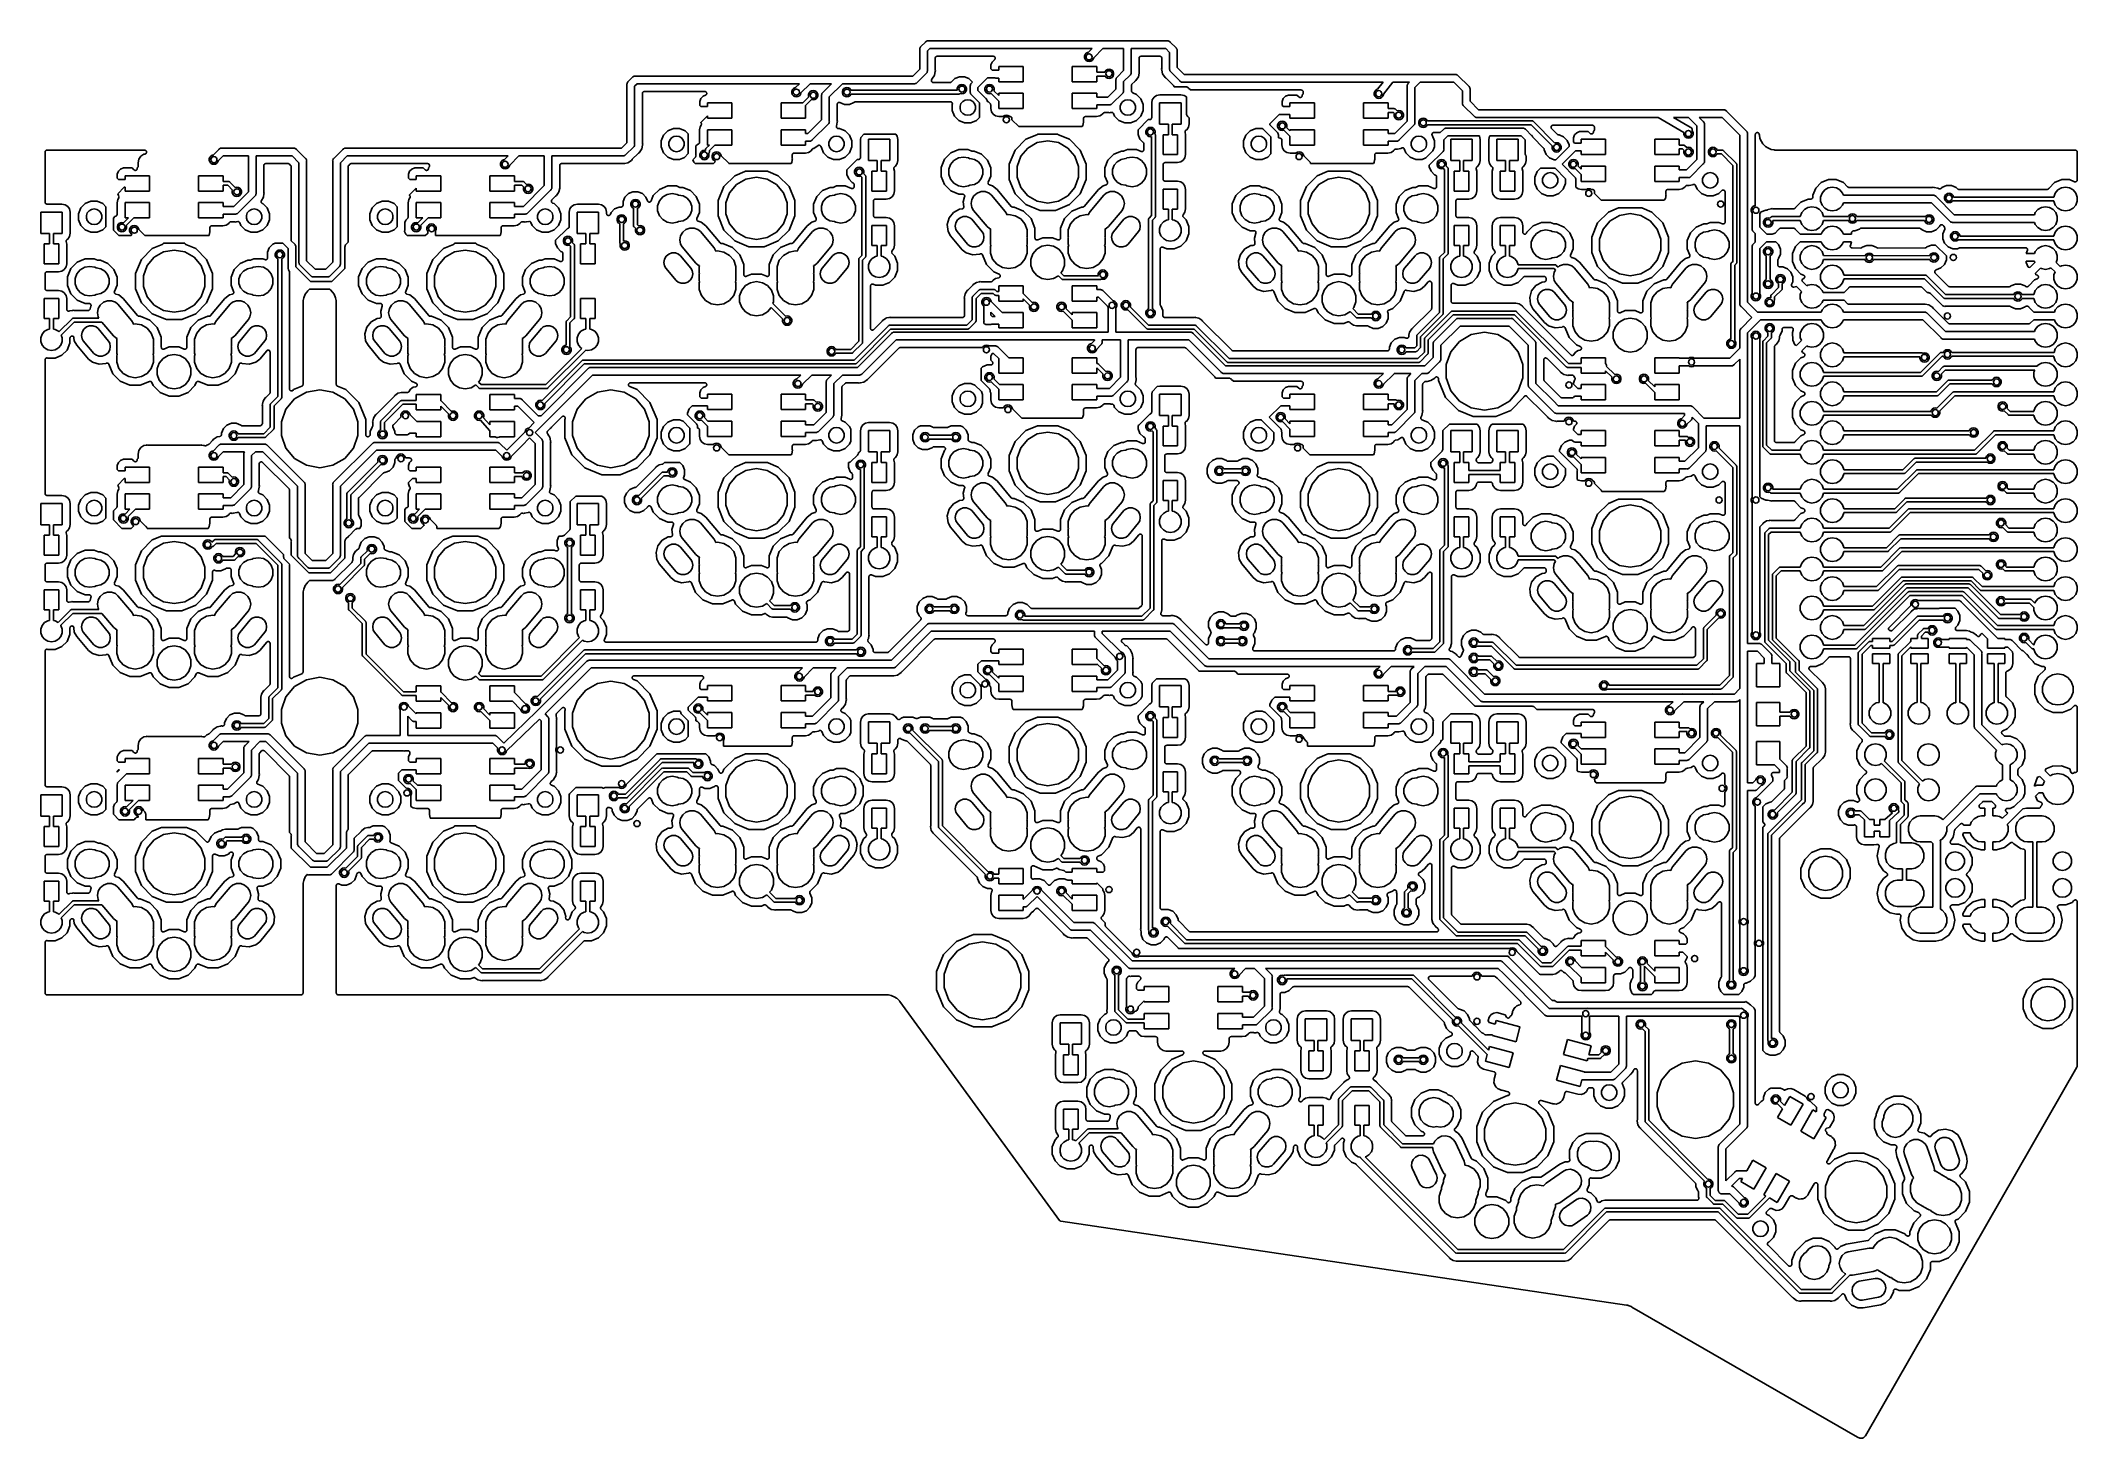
# Model space of a CAD drawing. Extents: x 61 to 194, y -153 to -61.
import ezdxf

# ---------------------------------------------------------------- set-up
doc = ezdxf.new("R2010")
doc.units = 0
doc.header["$MEASUREMENT"] = 0
doc.layers.add('BLACK', color=7, linetype='CONTINUOUS')

msp = doc.modelspace()

# ---------------------------------------------------------------- linework, layer by layer
at = {"layer": 'BLACK', "linetype": 'CONTINUOUS'}
for p, q in [((118.647, -61.9779), (118.656, -61.9458)), ((118.65, -62.0109), (118.647, -61.9779)), ((118.65, -63.2964), (118.65, -62.0109)), ((118.656, -61.9458), (118.661, -61.9132)), ((118.661, -61.9132), (118.667, -61.9035)), ((118.667, -61.9035), (118.67, -61.8927)), ((118.67, -61.8927), (118.689, -61.8655)), ((118.689, -61.8655), (118.706, -61.8368)), ((118.706, -61.8368), (118.731, -61.8155)), ((118.731, -61.8155), (119.016, -61.5309)), ((119.016, -61.5309), (119.037, -61.5055)), ((119.037, -61.5055), (119.066, -61.489)), ((119.066, -61.489), (119.093, -61.4699)), ((119.093, -61.4699), (119.104, -61.467)), ((119.104, -61.467), (119.113, -61.4615)), ((119.113, -61.4615), (119.146, -61.4557)), ((119.146, -61.4557), (119.178, -61.4471)), ((119.304, -61.95), (119.15, -62.1036)), ((119.15, -62.1036), (119.15, -63.3891)), ((119.178, -61.4471), (119.211, -61.45)), ((119.211, -61.45), (130.467, -61.45)), ((129.896, -61.95), (119.304, -61.95)), ((129.4, -62.4471), (129.436, -62.3477)), ((129.4, -62.5529), (129.4, -62.4471)), ((129.436, -62.3477), (129.504, -62.2666)), ((129.504, -62.2666), (129.596, -62.2137)), ((129.596, -62.2137), (129.641, -62.2058)), ((129.641, -62.2058), (129.896, -61.95)), ((130.604, -61.95), (130, -62.5539)), ((130.467, -61.45), (130.478, -61.4471)), ((130.478, -61.4471), (130.511, -61.45)), ((130.511, -61.45), (134.789, -61.45)), ((131.95, -61.95), (130.604, -61.95)), ((131.95, -63.3964), (131.95, -61.95)), ((134.696, -61.95), (132.45, -61.95)), ((132.45, -61.95), (132.45, -63.4891)), ((134.95, -62.2036), (134.696, -61.95)), ((134.789, -61.45), (134.822, -61.4471)), ((134.822, -61.4471), (134.854, -61.4557)), ((134.854, -61.4557), (134.887, -61.4615)), ((134.887, -61.4615), (134.896, -61.467)), ((134.896, -61.467), (134.907, -61.4699)), ((134.907, -61.4699), (134.934, -61.4889)), ((134.934, -61.4889), (134.963, -61.5055)), ((134.95, -63.2891), (134.95, -62.2036)), ((134.963, -61.5055), (134.984, -61.5309)), ((134.984, -61.5309), (135.369, -61.9155)), ((135.369, -61.9155), (135.394, -61.9368)), ((135.394, -61.9368), (135.411, -61.9655)), ((135.411, -61.9655), (135.43, -61.9927)), ((135.43, -61.9927), (135.433, -62.0035)), ((135.433, -62.0035), (135.439, -62.0132)), ((135.439, -62.0132), (135.444, -62.0458)), ((135.444, -62.0458), (135.453, -62.0779)), ((135.453, -62.0779), (135.45, -62.1109)), ((135.45, -62.1109), (135.45, -63.1964)), ((99.9655, -63.789), (99.9927, -63.7699)), ((99.9927, -63.7699), (100.004, -63.767)), ((100.004, -63.767), (100.013, -63.7615)), ((100.013, -63.7615), (100.046, -63.7557)), ((100.046, -63.7557), (100.078, -63.7471)), ((100.078, -63.7471), (100.111, -63.75)), ((100.111, -63.75), (111.367, -63.75)), ((111.367, -63.75), (111.378, -63.7471)), ((111.378, -63.7471), (111.411, -63.75)), ((111.411, -63.75), (113.467, -63.75)), ((113.467, -63.75), (113.478, -63.7471)), ((113.478, -63.7471), (113.511, -63.75)), ((113.511, -63.75), (118.196, -63.75)), ((118.196, -63.75), (118.65, -63.2964)), ((119.069, -63.5845), (118.484, -64.1691)), ((119.094, -63.5632), (119.069, -63.5845)), ((119.111, -63.5345), (119.094, -63.5632)), ((119.13, -63.5073), (119.111, -63.5345)), ((119.133, -63.4965), (119.13, -63.5073)), ((119.139, -63.4868), (119.133, -63.4965)), ((119.144, -63.4542), (119.139, -63.4868)), ((119.153, -63.4221), (119.144, -63.4542)), ((119.15, -63.3891), (119.153, -63.4221)), ((119.483, -63.8914), (119.59, -63.7317)), ((119.59, -63.7317), (119.614, -63.6958)), ((119.59, -63.7317), (119.59, -63.7317)), ((119.614, -63.6958), (119.66, -63.4624)), ((119.658, -62.585), (119.66, -62.5741)), ((119.658, -63.3128), (119.658, -62.585)), ((119.66, -63.3251), (119.658, -63.3128)), ((119.66, -62.5629), (119.664, -62.5525)), ((119.66, -62.5741), (119.66, -62.5629)), ((119.66, -63.3376), (119.66, -63.3251)), ((119.673, -63.4), (119.66, -63.3376)), ((119.66, -63.4624), (119.673, -63.4)), ((119.66, -63.4624), (119.66, -63.4624)), ((119.664, -62.5525), (119.666, -62.5416)), ((119.666, -62.5416), (119.671, -62.5319)), ((119.671, -62.5319), (119.675, -62.5215)), ((119.675, -62.5215), (119.682, -62.513)), ((119.682, -62.513), (119.688, -62.5034)), ((119.688, -62.5034), (119.696, -62.4962)), ((119.696, -62.4962), (119.703, -62.4877)), ((119.703, -62.4877), (119.713, -62.4822)), ((119.713, -62.4822), (119.721, -62.475)), ((119.721, -62.475), (119.732, -62.4712)), ((119.732, -62.4712), (119.742, -62.4657)), ((119.742, -62.4657), (119.753, -62.4637)), ((119.753, -62.4637), (119.763, -62.4599)), ((119.763, -62.4599), (119.774, -62.4599)), ((119.774, -62.4599), (119.785, -62.458)), ((119.785, -62.458), (123.444, -62.458)), ((123.369, -62.8372), (123.292, -63.024)), ((123.292, -63.024), (123.292, -63.2866)), ((123.292, -63.2866), (123.376, -63.371)), ((123.522, -62.6846), (123.369, -62.8372)), ((123.376, -63.371), (123.8, -63.371)), ((123.444, -62.458), (123.463, -62.4614)), ((123.463, -62.4614), (123.483, -62.4639)), ((123.483, -62.4639), (123.485, -62.4652)), ((123.485, -62.4652), (123.488, -62.4657)), ((123.488, -62.4657), (123.505, -62.4753)), ((123.505, -62.4753), (123.522, -62.4842)), ((123.522, -62.4842), (123.524, -62.4863)), ((123.526, -62.6823), (123.522, -62.6846)), ((123.524, -62.4863), (123.526, -62.4877)), ((123.526, -62.4877), (123.538, -62.5025)), ((123.528, -62.6801), (123.526, -62.6823)), ((123.53, -62.6786), (123.528, -62.6801)), ((123.542, -62.6633), (123.53, -62.6786)), ((123.538, -62.5025), (123.551, -62.5168)), ((123.554, -62.6485), (123.542, -62.6633)), ((123.551, -62.5168), (123.553, -62.5194)), ((123.553, -62.5194), (123.554, -62.5215)), ((123.554, -62.5215), (123.561, -62.5396)), ((123.555, -62.6459), (123.554, -62.6485)), ((123.557, -62.6436), (123.555, -62.6459)), ((123.563, -62.6252), (123.557, -62.6436)), ((123.561, -62.5396), (123.568, -62.5575)), ((123.569, -62.6071), (123.563, -62.6252)), ((123.568, -62.5575), (123.568, -62.5603)), ((123.568, -62.5603), (123.569, -62.5629)), ((123.569, -62.5629), (123.569, -62.5823)), ((123.569, -62.5823), (123.57, -62.6016)), ((123.57, -62.6016), (123.569, -62.6042)), ((123.569, -62.6042), (123.569, -62.6071)), ((123.8, -63.371), (123.8, -63.125)), ((123.8, -63.125), (125.4, -63.125)), ((125.4, -63.125), (125.4, -64.125)), ((128.6, -64.125), (128.6, -63.125)), ((128.6, -63.125), (130.2, -63.125)), ((129.436, -62.6523), (129.4, -62.5529)), ((129.504, -62.7334), (129.436, -62.6523)), ((129.596, -62.7863), (129.504, -62.7334)), ((129.7, -62.8046), (129.596, -62.7863)), ((129.804, -62.7863), (129.7, -62.8046)), ((129.896, -62.7334), (129.804, -62.7863)), ((129.964, -62.6523), (129.896, -62.7334)), ((130, -62.5539), (129.964, -62.6523)), ((130.2, -63.125), (130.2, -63.5)), ((130.2, -63.5), (130.717, -63.5)), ((130.735, -63.75), (130.2, -63.75)), ((130.2, -63.75), (130.2, -64.125)), ((130.717, -63.5), (130.736, -63.4477)), ((130.736, -63.7523), (130.735, -63.75)), ((130.736, -63.4477), (130.804, -63.3666)), ((130.804, -63.8334), (130.736, -63.7523)), ((130.804, -63.3666), (130.896, -63.3137)), ((130.896, -63.3137), (131, -63.2954)), ((131, -63.2954), (131.104, -63.3137)), ((131.104, -63.3137), (131.196, -63.3666)), ((131.196, -63.3666), (131.264, -63.4477)), ((131.264, -63.7523), (131.196, -63.8334)), ((131.264, -63.4477), (131.3, -63.5471)), ((131.3, -63.6529), (131.264, -63.7523)), ((131.3, -63.5471), (131.3, -63.6529)), ((131.531, -63.8155), (131.95, -63.3964)), ((132.369, -63.6845), (131.95, -64.1036)), ((132.394, -63.6632), (132.369, -63.6845)), ((132.411, -63.6345), (132.394, -63.6632)), ((132.43, -63.6073), (132.411, -63.6345)), ((132.433, -63.5965), (132.43, -63.6073)), ((132.439, -63.5868), (132.433, -63.5965)), ((132.444, -63.5542), (132.439, -63.5868)), ((132.453, -63.5221), (132.444, -63.5542)), ((132.45, -63.4891), (132.453, -63.5221)), ((132.914, -63.7958), (132.96, -63.5624)), ((132.958, -62.585), (132.96, -62.5741)), ((132.958, -63.4128), (132.958, -62.585)), ((132.96, -63.4251), (132.958, -63.4128)), ((132.96, -62.5629), (132.964, -62.5525)), ((132.96, -62.5741), (132.96, -62.5629)), ((132.96, -63.4376), (132.96, -63.4251)), ((132.973, -63.5), (132.96, -63.4376)), ((132.96, -63.5624), (132.973, -63.5)), ((132.96, -63.5624), (132.96, -63.5624)), ((132.964, -62.5525), (132.966, -62.5416)), ((132.966, -62.5416), (132.971, -62.5319)), ((132.971, -62.5319), (132.975, -62.5215)), ((132.975, -62.5215), (132.982, -62.513)), ((132.982, -62.513), (132.988, -62.5034)), ((132.988, -62.5034), (132.996, -62.4962)), ((132.996, -62.4962), (133.003, -62.4877)), ((133.003, -62.4877), (133.013, -62.4822)), ((133.013, -62.4822), (133.022, -62.475)), ((133.022, -62.475), (133.032, -62.4712)), ((133.032, -62.4712), (133.042, -62.4657)), ((133.042, -62.4657), (133.053, -62.4637)), ((133.053, -62.4637), (133.063, -62.4599)), ((133.063, -62.4599), (133.074, -62.4599)), ((133.074, -62.4599), (133.085, -62.458)), ((133.085, -62.458), (134.315, -62.458)), ((134.315, -62.458), (134.326, -62.4599)), ((134.326, -62.4599), (134.337, -62.4599)), ((134.337, -62.4599), (134.347, -62.4637)), ((134.347, -62.4637), (134.358, -62.4657)), ((134.358, -62.4657), (134.368, -62.4712)), ((134.368, -62.4712), (134.379, -62.475)), ((134.379, -62.475), (134.387, -62.4822)), ((134.387, -62.4822), (134.397, -62.4877)), ((134.397, -62.4877), (134.404, -62.4962)), ((134.404, -62.4962), (134.412, -62.5034)), ((134.412, -62.5034), (134.418, -62.513)), ((134.418, -62.513), (134.425, -62.5215)), ((134.425, -62.5215), (134.429, -62.5319)), ((134.44, -63.2376), (134.427, -63.3)), ((134.427, -63.3), (134.44, -63.3624)), ((134.429, -62.5319), (134.434, -62.5416)), ((134.434, -62.5416), (134.436, -62.5525)), ((134.436, -62.5525), (134.44, -62.5629)), ((134.44, -62.5629), (134.44, -62.5741)), ((134.44, -62.5741), (134.442, -62.585)), ((134.442, -63.2128), (134.44, -63.2251)), ((134.44, -63.2251), (134.44, -63.2376)), ((134.44, -63.3624), (134.44, -63.3624)), ((134.44, -63.3624), (134.486, -63.5958)), ((134.442, -62.585), (134.442, -63.2128)), ((134.486, -63.5958), (134.654, -63.8465)), ((134.947, -63.3221), (134.95, -63.2891)), ((134.956, -63.3542), (134.947, -63.3221)), ((134.961, -63.3868), (134.956, -63.3542)), ((134.967, -63.3965), (134.961, -63.3868)), ((134.97, -63.4073), (134.967, -63.3965)), ((134.989, -63.4345), (134.97, -63.4073)), ((135.006, -63.4632), (134.989, -63.4345)), ((135.031, -63.4845), (135.006, -63.4632)), ((135.616, -64.0691), (135.031, -63.4845)), ((135.45, -63.1964), (135.904, -63.65)), ((135.904, -63.65), (149.397, -63.65)), ((149.397, -63.65), (149.438, -63.649)), ((149.438, -63.649), (149.441, -63.65)), ((149.441, -63.65), (151.167, -63.65)), ((151.167, -63.65), (151.178, -63.6471)), ((151.178, -63.6471), (151.211, -63.65)), ((151.211, -63.65), (153.589, -63.65)), ((153.589, -63.65), (153.622, -63.6471)), ((153.622, -63.6471), (153.654, -63.6557)), ((153.654, -63.6557), (153.687, -63.6615)), ((153.687, -63.6615), (153.696, -63.667)), ((153.696, -63.667), (153.707, -63.6699)), ((153.707, -63.6699), (153.734, -63.6889)), ((153.734, -63.6889), (153.763, -63.7055)), ((153.763, -63.7055), (153.784, -63.7309)), ((153.784, -63.7309), (154.469, -64.4155)), ((99.5471, -64.2779), (99.5557, -64.2458)), ((99.55, -64.3109), (99.5471, -64.2779)), ((99.55, -68.0964), (99.55, -64.3109)), ((99.5557, -64.2458), (99.5615, -64.2132)), ((99.5615, -64.2132), (99.567, -64.2035)), ((99.567, -64.2035), (99.5699, -64.1927)), ((99.5699, -64.1927), (99.589, -64.1655)), ((99.589, -64.1655), (99.6055, -64.1368)), ((99.6055, -64.1368), (99.6309, -64.1155)), ((99.6309, -64.1155), (99.9155, -63.8309)), ((99.9155, -63.8309), (99.9368, -63.8055)), ((99.9368, -63.8055), (99.9655, -63.789)), ((100.204, -64.25), (100.05, -64.4036)), ((100.05, -64.4036), (100.05, -68.1891)), ((110.796, -64.25), (100.204, -64.25)), ((100.558, -64.885), (100.56, -64.8741)), ((100.558, -68.1128), (100.558, -64.885)), ((100.56, -64.8629), (100.564, -64.8525)), ((100.56, -64.8741), (100.56, -64.8629)), ((100.564, -64.8525), (100.566, -64.8416)), ((100.566, -64.8416), (100.571, -64.8319)), ((100.571, -64.8319), (100.575, -64.8215)), ((100.575, -64.8215), (100.582, -64.813)), ((100.582, -64.813), (100.588, -64.8034)), ((100.588, -64.8034), (100.596, -64.7962)), ((100.596, -64.7962), (100.603, -64.7877)), ((100.603, -64.7877), (100.613, -64.7822)), ((100.613, -64.7822), (100.621, -64.775)), ((100.621, -64.775), (100.632, -64.7712)), ((100.632, -64.7712), (100.642, -64.7657)), ((100.642, -64.7657), (100.653, -64.7637)), ((100.653, -64.7637), (100.663, -64.7599)), ((100.663, -64.7599), (100.674, -64.7599)), ((100.674, -64.7599), (100.685, -64.758)), ((100.685, -64.758), (104.625, -64.758)), ((104.512, -65.0693), (104.369, -65.2122)), ((104.674, -65.0023), (104.512, -65.0693)), ((104.625, -64.758), (104.644, -64.7614)), ((104.644, -64.7614), (104.664, -64.7639)), ((104.664, -64.7639), (104.666, -64.7652)), ((104.666, -64.7652), (104.669, -64.7657)), ((104.669, -64.7657), (104.686, -64.7753)), ((104.69, -64.992), (104.674, -65.0023)), ((104.686, -64.7753), (104.703, -64.7842)), ((104.707, -64.9823), (104.69, -64.992)), ((104.703, -64.7842), (104.705, -64.7863)), ((104.705, -64.7863), (104.707, -64.7877)), ((104.707, -64.7877), (104.719, -64.8025)), ((104.709, -64.9801), (104.707, -64.9823)), ((104.711, -64.9786), (104.709, -64.9801)), ((104.723, -64.9633), (104.711, -64.9786)), ((104.719, -64.8025), (104.733, -64.8168)), ((104.735, -64.9485), (104.723, -64.9633)), ((104.733, -64.8168), (104.734, -64.8194)), ((104.734, -64.8194), (104.735, -64.8215)), ((104.735, -64.8215), (104.742, -64.8397)), ((104.736, -64.9459), (104.735, -64.9485)), ((104.738, -64.9436), (104.736, -64.9459)), ((104.744, -64.9252), (104.738, -64.9436)), ((104.742, -64.8397), (104.749, -64.8575)), ((104.75, -64.9071), (104.744, -64.9252)), ((104.749, -64.8575), (104.75, -64.8603)), ((104.75, -64.8603), (104.75, -64.8629)), ((104.75, -64.8629), (104.75, -64.8823)), ((104.75, -64.8823), (104.751, -64.9016)), ((104.751, -64.9016), (104.75, -64.9042)), ((104.75, -64.9042), (104.75, -64.9071)), ((110.3, -64.7471), (110.336, -64.6477)), ((110.3, -64.8529), (110.3, -64.7471)), ((110.336, -64.9523), (110.3, -64.8529)), ((110.336, -64.6477), (110.404, -64.5666)), ((110.404, -65.0334), (110.336, -64.9523)), ((110.404, -64.5666), (110.496, -64.5137)), ((110.496, -65.0863), (110.404, -65.0334)), ((110.496, -64.5137), (110.541, -64.5058)), ((110.6, -65.1046), (110.496, -65.0863)), ((110.541, -64.5058), (110.796, -64.25)), ((110.704, -65.0863), (110.6, -65.1046)), ((110.796, -65.0334), (110.704, -65.0863)), ((110.864, -64.9523), (110.796, -65.0334)), ((110.9, -64.8539), (110.864, -64.9523)), ((111.504, -64.25), (110.9, -64.8539)), ((111.023, -65.5), (111.419, -65.1045)), ((111.4, -64.9471), (111.436, -64.8477)), ((111.4, -65.0529), (111.4, -64.9471)), ((111.419, -65.1045), (111.4, -65.0529)), ((111.436, -64.8477), (111.504, -64.7666)), ((112.896, -64.25), (111.504, -64.25)), ((111.504, -64.7666), (111.596, -64.7137)), ((111.596, -64.7137), (111.7, -64.6954)), ((111.7, -64.6954), (111.804, -64.7137)), ((111.804, -64.7137), (111.896, -64.7666)), ((111.896, -64.7666), (111.964, -64.8477)), ((111.964, -64.8477), (112, -64.9471)), ((112, -65.0529), (111.964, -65.1523)), ((112, -64.9471), (112, -65.0529)), ((112.247, -64.9779), (112.256, -64.9458)), ((112.25, -65.0109), (112.247, -64.9779)), ((112.25, -66.5964), (112.25, -65.0109)), ((112.256, -64.9458), (112.261, -64.9132)), ((112.261, -64.9132), (112.267, -64.9035)), ((112.267, -64.9035), (112.27, -64.8927)), ((112.27, -64.8927), (112.289, -64.8655)), ((112.289, -64.8655), (112.306, -64.8368)), ((112.306, -64.8368), (112.331, -64.8155)), ((112.331, -64.8155), (112.896, -64.25)), ((113.604, -64.25), (112.75, -65.1036)), ((112.75, -65.1036), (112.75, -66.6891)), ((113.6, -64.7471), (113.636, -64.6477)), ((113.6, -64.8529), (113.6, -64.7471)), ((113.636, -64.9523), (113.6, -64.8529)), ((118.289, -64.25), (113.604, -64.25)), ((113.636, -64.6477), (113.704, -64.5666)), ((113.704, -65.0334), (113.636, -64.9523)), ((113.704, -64.5666), (113.796, -64.5137)), ((113.796, -65.0863), (113.704, -65.0334)), ((113.796, -64.5137), (113.9, -64.4954)), ((113.9, -65.1046), (113.796, -65.0863)), ((113.9, -64.4954), (114.004, -64.5137)), ((114.004, -65.0863), (113.9, -65.1046)), ((114.004, -64.5137), (114.096, -64.5666)), ((114.096, -65.0334), (114.004, -65.0863)), ((114.096, -64.5666), (114.164, -64.6477)), ((114.164, -64.9523), (114.096, -65.0334)), ((114.164, -64.6477), (114.174, -64.675)), ((114.174, -64.925), (114.164, -64.9523)), ((114.174, -64.675), (121.108, -64.675)), ((121.195, -64.925), (114.174, -64.925)), ((118.322, -64.2529), (118.289, -64.25)), ((118.354, -64.2443), (118.322, -64.2529)), ((118.387, -64.2385), (118.354, -64.2443)), ((118.396, -64.233), (118.387, -64.2385)), ((118.407, -64.2301), (118.396, -64.233)), ((118.434, -64.2111), (118.407, -64.2301)), ((118.463, -64.1945), (118.434, -64.2111)), ((118.484, -64.1691), (118.463, -64.1945)), ((119.408, -64.0483), (119.41, -64.0332)), ((119.41, -64.0551), (119.408, -64.0483)), ((119.41, -64.0179), (119.412, -64.0114)), ((119.41, -64.0332), (119.41, -64.0179)), ((119.41, -64.0621), (119.41, -64.0551)), ((119.415, -64.0764), (119.41, -64.0621)), ((119.412, -64.0114), (119.413, -64.0045)), ((119.413, -64.0045), (119.42, -63.9908)), ((119.419, -64.0911), (119.415, -64.0764)), ((119.423, -64.0969), (119.419, -64.0911)), ((119.42, -63.9908), (119.425, -63.9765)), ((119.425, -64.1035), (119.423, -64.0969)), ((119.425, -63.9765), (119.43, -63.9712)), ((119.435, -64.1152), (119.425, -64.1035)), ((119.43, -63.9712), (119.433, -63.9649)), ((119.433, -63.9649), (119.437, -63.961)), ((119.443, -64.1278), (119.435, -64.1152)), ((119.437, -63.961), (119.483, -63.8914)), ((119.449, -64.1319), (119.443, -64.1278)), ((119.453, -64.1373), (119.449, -64.1319)), ((119.467, -64.1449), (119.453, -64.1373)), ((119.479, -64.1539), (119.467, -64.1449)), ((119.486, -64.1559), (119.479, -64.1539)), ((119.492, -64.1593), (119.486, -64.1559)), ((119.507, -64.162), (119.492, -64.1593)), ((119.521, -64.1662), (119.507, -64.162)), ((119.528, -64.1658), (119.521, -64.1662)), ((119.535, -64.167), (119.528, -64.1658)), ((120.638, -64.167), (119.535, -64.167)), ((120.643, -64.166), (120.638, -64.167)), ((120.649, -64.1665), (120.643, -64.166)), ((120.665, -64.1622), (120.649, -64.1665)), ((120.681, -64.1593), (120.665, -64.1622)), ((120.686, -64.1565), (120.681, -64.1593)), ((120.691, -64.1551), (120.686, -64.1565)), ((120.705, -64.1456), (120.691, -64.1551)), ((120.719, -64.1373), (120.705, -64.1456)), ((120.723, -64.133), (120.719, -64.1373)), ((120.728, -64.1298), (120.723, -64.133)), ((120.942, -63.915), (120.728, -64.1298)), ((121.239, -63.792), (120.942, -63.915)), ((121.1, -64.5471), (121.136, -64.4477)), ((121.1, -64.6529), (121.1, -64.5471)), ((121.108, -64.675), (121.1, -64.6529)), ((121.136, -64.4477), (121.204, -64.3666)), ((121.211, -64.9264), (121.195, -64.925)), ((121.204, -64.3666), (121.296, -64.3137)), ((121.227, -64.9222), (121.211, -64.9264)), ((121.243, -64.9193), (121.227, -64.9222)), ((121.561, -63.792), (121.239, -63.792)), ((121.248, -64.9165), (121.243, -64.9193)), ((121.254, -64.915), (121.248, -64.9165)), ((121.267, -64.9055), (121.254, -64.915)), ((121.282, -64.8972), (121.267, -64.9055)), ((121.292, -64.8845), (121.282, -64.8972)), ((121.296, -64.8863), (121.292, -64.8843)), ((121.292, -64.8843), (121.292, -64.8845)), ((121.296, -64.3137), (121.4, -64.2954)), ((121.4, -64.9046), (121.296, -64.8863)), ((121.4, -64.2954), (121.504, -64.3137)), ((121.504, -64.8863), (121.4, -64.9046)), ((121.504, -64.3137), (121.596, -64.3666)), ((121.596, -64.8334), (121.504, -64.8863)), ((121.858, -63.915), (121.561, -63.792)), ((121.596, -64.3666), (121.664, -64.4477)), ((121.664, -64.7523), (121.596, -64.8334)), ((121.664, -64.4477), (121.7, -64.5471)), ((121.7, -64.6529), (121.664, -64.7523)), ((121.7, -64.5471), (121.7, -64.6529)), ((122.085, -64.1423), (121.858, -63.915)), ((121.947, -64.3779), (121.956, -64.3458)), ((121.95, -64.4109), (121.947, -64.3779)), ((121.947, -64.8221), (121.95, -64.7891)), ((121.956, -64.8542), (121.947, -64.8221)), ((121.95, -64.7891), (121.95, -64.4109)), ((121.956, -64.3458), (121.961, -64.3132)), ((121.961, -64.8868), (121.956, -64.8542)), ((121.961, -64.3132), (121.967, -64.3035)), ((121.967, -64.8965), (121.961, -64.8868)), ((121.967, -64.3035), (121.97, -64.2927)), ((121.97, -64.9073), (121.967, -64.8965)), ((121.97, -64.2927), (121.989, -64.2655)), ((121.989, -64.9345), (121.97, -64.9073)), ((121.989, -64.2655), (122.006, -64.2368)), ((122.006, -64.9632), (121.989, -64.9345)), ((122.006, -64.2368), (122.031, -64.2155)), ((122.031, -64.9845), (122.006, -64.9632)), ((122.031, -64.2155), (122.091, -64.1558)), ((122.55, -65.5036), (122.031, -64.9845)), ((122.091, -64.1558), (122.085, -64.1423)), ((123.079, -63.875), (122.45, -64.5036)), ((122.45, -64.5036), (122.45, -64.6964)), ((122.45, -64.6964), (122.969, -65.2155)), ((122.9, -64.5471), (122.936, -64.4477)), ((122.9, -64.6529), (122.9, -64.5471)), ((122.936, -64.7523), (122.9, -64.6529)), ((122.936, -64.4477), (123.004, -64.3666)), ((123.004, -64.8334), (122.936, -64.7523)), ((123.004, -64.3666), (123.096, -64.3137)), ((123.096, -64.8863), (123.004, -64.8334)), ((123.573, -63.875), (123.079, -63.875)), ((123.096, -64.3137), (123.2, -64.2954)), ((123.2, -64.9046), (123.096, -64.8863)), ((123.2, -64.2954), (123.304, -64.3137)), ((123.304, -64.8863), (123.2, -64.9046)), ((123.304, -64.3137), (123.396, -64.3666)), ((123.308, -64.8843), (123.304, -64.8863)), ((123.8, -65.3768), (123.308, -64.8843)), ((123.396, -64.3666), (123.464, -64.4477)), ((123.464, -64.4477), (123.5, -64.5471)), ((123.5, -64.6529), (123.481, -64.7045)), ((123.481, -64.7045), (123.8, -65.0232)), ((123.5, -64.5471), (123.5, -64.6529)), ((123.59, -63.8789), (123.573, -63.875)), ((123.593, -63.8785), (123.59, -63.8789)), ((123.596, -63.879), (123.593, -63.8785)), ((123.8, -63.879), (123.596, -63.879)), ((123.8, -64.125), (123.8, -63.879)), ((125.4, -64.125), (123.8, -64.125)), ((123.8, -65.0232), (123.8, -64.875)), ((123.8, -64.875), (125.4, -64.875)), ((125.4, -64.875), (125.4, -65.875)), ((130.2, -64.125), (128.6, -64.125)), ((128.6, -65.875), (128.6, -64.875)), ((128.6, -64.875), (130.2, -64.875)), ((130.2, -64.875), (130.2, -65.125)), ((130.896, -63.8863), (130.804, -63.8334)), ((131, -63.9046), (130.896, -63.8863)), ((130.921, -65.125), (131.45, -64.5964)), ((131.104, -63.8863), (131, -63.9046)), ((131.196, -63.8334), (131.104, -63.8863)), ((131.869, -64.8845), (131.209, -65.5441)), ((131.447, -63.9779), (131.456, -63.9458)), ((131.45, -64.0109), (131.447, -63.9779)), ((131.45, -64.5964), (131.45, -64.0109)), ((131.456, -63.9458), (131.461, -63.9132)), ((131.461, -63.9132), (131.467, -63.9035)), ((131.467, -63.9035), (131.47, -63.8927)), ((131.47, -63.8927), (131.489, -63.8655)), ((131.489, -63.8655), (131.506, -63.8368)), ((131.506, -63.8368), (131.531, -63.8155)), ((131.894, -64.8632), (131.869, -64.8845)), ((131.911, -64.8345), (131.894, -64.8632)), ((131.93, -64.8073), (131.911, -64.8345)), ((131.933, -64.7965), (131.93, -64.8073)), ((131.939, -64.7868), (131.933, -64.7965)), ((131.944, -64.7542), (131.939, -64.7868)), ((131.953, -64.7221), (131.944, -64.7542)), ((131.95, -64.1036), (131.95, -64.6891)), ((131.95, -64.6891), (131.953, -64.7221)), ((132.458, -64.3555), (132.463, -64.3395)), ((132.459, -64.3611), (132.458, -64.3555)), ((132.458, -64.3666), (132.459, -64.3611)), ((132.458, -64.6128), (132.458, -64.3666)), ((132.46, -64.6251), (132.458, -64.6128)), ((132.46, -64.6376), (132.46, -64.6251)), ((132.473, -64.7), (132.46, -64.6376)), ((132.463, -64.3395), (132.466, -64.3231)), ((132.466, -64.3231), (132.468, -64.3183)), ((132.468, -64.3183), (132.47, -64.3129)), ((132.47, -64.3129), (132.479, -64.2993)), ((132.471, -64.7442), (132.472, -64.7235)), ((132.471, -64.7455), (132.471, -64.7442)), ((132.471, -64.7469), (132.471, -64.7455)), ((132.478, -64.7665), (132.471, -64.7469)), ((132.472, -64.7028), (132.473, -64.7)), ((132.472, -64.7235), (132.472, -64.7028)), ((132.484, -64.7862), (132.478, -64.7665)), ((132.479, -64.2993), (132.488, -64.2849)), ((132.485, -64.7873), (132.484, -64.7862)), ((132.486, -64.7887), (132.485, -64.7873)), ((132.498, -64.8048), (132.486, -64.7887)), ((132.488, -64.2849), (132.492, -64.2814)), ((132.492, -64.2814), (132.495, -64.2768)), ((132.495, -64.2768), (132.674, -64.0976)), ((132.511, -64.8212), (132.498, -64.8048)), ((132.512, -64.822), (132.511, -64.8212)), ((132.513, -64.8231), (132.512, -64.822)), ((132.531, -64.8338), (132.513, -64.8231)), ((132.548, -64.8449), (132.531, -64.8338)), ((132.791, -64.9455), (132.548, -64.8449)), ((132.674, -64.0976), (132.685, -64.0905)), ((132.685, -64.0905), (132.694, -64.0818)), ((132.694, -64.0818), (132.746, -64.0465)), ((132.746, -64.0465), (132.914, -63.7958)), ((133.075, -65.229), (132.791, -64.9455)), ((134.103, -65.013), (133.935, -65.1253)), ((134.314, -64.9711), (134.103, -65.013)), ((135.686, -64.9711), (134.314, -64.9711)), ((134.654, -63.8465), (134.706, -63.8818)), ((134.706, -63.8818), (134.715, -63.8905)), ((134.715, -63.8905), (134.726, -63.8976)), ((134.726, -63.8976), (135.202, -64.3744)), ((135.202, -64.3744), (135.21, -64.3846)), ((135.21, -64.3846), (135.218, -64.3936)), ((135.218, -64.3936), (135.254, -64.4465)), ((135.254, -64.4465), (135.259, -64.45)), ((135.259, -64.45), (135.989, -64.45)), ((135.637, -64.0945), (135.616, -64.0691)), ((135.666, -64.111), (135.637, -64.0945)), ((135.693, -64.1301), (135.666, -64.111)), ((135.897, -65.013), (135.686, -64.9711)), ((135.704, -64.133), (135.693, -64.1301)), ((135.713, -64.1385), (135.704, -64.133)), ((135.746, -64.1443), (135.713, -64.1385)), ((135.778, -64.1529), (135.746, -64.1443)), ((135.811, -64.15), (135.778, -64.1529)), ((148.88, -64.15), (135.811, -64.15)), ((136.05, -65.1154), (135.897, -65.013)), ((135.989, -64.45), (136.022, -64.4471)), ((136.022, -64.4471), (136.054, -64.4557)), ((136.054, -64.4557), (136.087, -64.4615)), ((136.087, -64.4615), (136.096, -64.467)), ((136.096, -64.467), (136.107, -64.4699)), ((136.107, -64.4699), (136.134, -64.489)), ((136.134, -64.489), (136.163, -64.5055)), ((136.163, -64.5055), (136.184, -64.5309)), ((136.184, -64.5309), (136.312, -64.658)), ((136.312, -64.658), (143.54, -64.658)), ((142.512, -65.0693), (142.369, -65.2122)), ((142.699, -64.992), (142.512, -65.0693)), ((143.262, -64.992), (142.699, -64.992)), ((143.383, -65.1136), (143.262, -64.992)), ((143.54, -64.658), (143.551, -64.6599)), ((143.551, -64.6599), (143.562, -64.6599)), ((143.562, -64.6599), (143.572, -64.6637)), ((143.573, -65.1005), (143.57, -65.1054)), ((143.572, -64.6637), (143.583, -64.6657)), ((143.577, -65.0966), (143.573, -65.1005)), ((143.584, -65.0815), (143.577, -65.0966)), ((143.583, -64.6657), (143.593, -64.6712)), ((143.592, -65.0672), (143.584, -65.0815)), ((143.593, -65.0617), (143.592, -65.0672)), ((143.593, -64.6712), (143.603, -64.675)), ((143.596, -65.0566), (143.593, -65.0617)), ((143.597, -65.0401), (143.596, -65.0566)), ((143.6, -65.0237), (143.597, -65.0401)), ((143.603, -64.975), (143.6, -64.9763)), ((143.6, -64.9763), (143.6, -65.0237)), ((143.603, -64.675), (143.612, -64.6822)), ((143.612, -64.9678), (143.603, -64.975)), ((143.612, -64.6822), (143.622, -64.6877)), ((143.622, -64.9623), (143.612, -64.9678)), ((143.622, -64.6877), (143.629, -64.6962)), ((143.629, -64.9538), (143.622, -64.9623)), ((143.629, -64.6962), (143.637, -64.7034)), ((143.637, -64.9466), (143.629, -64.9538)), ((143.637, -64.7034), (143.643, -64.713)), ((143.643, -64.937), (143.637, -64.9466)), ((143.643, -64.713), (143.65, -64.7215)), ((143.65, -64.9285), (143.643, -64.937)), ((143.65, -64.7215), (143.654, -64.7319)), ((143.654, -64.9181), (143.65, -64.9285)), ((143.654, -64.7319), (143.659, -64.7416)), ((143.659, -64.9084), (143.654, -64.9181)), ((143.659, -64.7416), (143.661, -64.7525)), ((143.661, -64.8975), (143.659, -64.9084)), ((143.661, -64.7525), (143.665, -64.7629)), ((143.665, -64.8871), (143.661, -64.8975)), ((143.665, -64.7629), (143.665, -64.7741)), ((143.665, -64.7741), (143.667, -64.785)), ((143.667, -64.865), (143.665, -64.8759)), ((143.665, -64.8759), (143.665, -64.8871)), ((143.667, -64.785), (143.667, -64.865)), ((148.3, -64.8471), (148.336, -64.7477)), ((148.3, -64.9529), (148.3, -64.8471)), ((148.336, -65.0523), (148.3, -64.9529)), ((148.336, -64.7477), (148.404, -64.6666)), ((148.404, -65.1334), (148.336, -65.0523)), ((148.404, -64.6666), (148.496, -64.6137)), ((148.496, -64.6137), (148.511, -64.6111)), ((148.511, -64.6111), (148.88, -64.15)), ((148.864, -65.0523), (148.796, -65.1334)), ((148.9, -64.9529), (148.864, -65.0523)), ((149.52, -64.15), (148.9, -64.9252)), ((148.9, -64.9252), (148.9, -64.9529)), ((150.596, -64.15), (149.52, -64.15)), ((150.447, -64.3779), (150.456, -64.3458)), ((150.45, -64.4109), (150.447, -64.3779)), ((150.45, -66.6964), (150.45, -64.4109)), ((150.456, -64.3458), (150.461, -64.3132)), ((150.461, -64.3132), (150.467, -64.3035)), ((150.467, -64.3035), (150.47, -64.2927)), ((150.47, -64.2927), (150.489, -64.2655)), ((150.489, -64.2655), (150.506, -64.2368)), ((150.506, -64.2368), (150.531, -64.2155)), ((150.531, -64.2155), (150.596, -64.15)), ((151.304, -64.15), (150.95, -64.5036)), ((150.95, -64.5036), (150.95, -66.7891)), ((153.496, -64.15), (151.304, -64.15)), ((154.05, -64.7036), (153.496, -64.15)), ((154.05, -65.4891), (154.05, -64.7036)), ((154.469, -64.4155), (154.494, -64.4368)), ((154.494, -64.4368), (154.511, -64.4655)), ((154.511, -64.4655), (154.53, -64.4927)), ((154.53, -64.4927), (154.533, -64.5035)), ((154.533, -64.5035), (154.539, -64.5132)), ((154.539, -64.5132), (154.544, -64.5458)), ((154.544, -64.5458), (154.553, -64.5779)), ((154.553, -64.5779), (154.55, -64.6109)), ((154.55, -64.6109), (154.55, -65.3964)), ((104.369, -65.2122), (104.292, -65.399)), ((104.292, -65.399), (104.292, -65.6616)), ((104.292, -65.6616), (104.376, -65.746)), ((104.8, -66.3536), (104.368, -66.7853)), ((104.376, -65.746), (104.8, -65.746)), ((104.8, -65.746), (104.8, -65.5)), ((104.8, -65.5), (106.4, -65.5)), ((104.8, -66.5), (104.8, -66.3536)), ((106.4, -65.5), (106.4, -66.5)), ((109.6, -66.5), (109.6, -65.5)), ((109.6, -65.5), (111.023, -65.5)), ((111.592, -65.2843), (111.2, -65.6768)), ((111.2, -65.6768), (111.2, -66.5)), ((111.596, -65.2863), (111.592, -65.2843)), ((111.7, -65.3046), (111.596, -65.2863)), ((111.804, -65.2863), (111.7, -65.3046)), ((111.896, -65.2334), (111.804, -65.2863)), ((111.964, -65.1523), (111.896, -65.2334)), ((113.258, -65.5987), (113.26, -65.5851)), ((113.258, -66.6128), (113.258, -65.5987)), ((113.26, -65.5851), (113.261, -65.5712)), ((113.261, -65.5712), (113.264, -65.5635)), ((113.264, -65.5635), (113.266, -65.5553)), ((113.266, -65.5553), (113.273, -65.5433)), ((113.273, -65.5433), (113.278, -65.5305)), ((113.278, -65.5305), (113.284, -65.5243)), ((113.284, -65.5243), (113.288, -65.5171)), ((113.288, -65.5171), (113.298, -65.5082)), ((113.298, -65.5082), (113.308, -65.498)), ((113.308, -65.498), (113.315, -65.4941)), ((113.315, -65.4941), (113.322, -65.4887)), ((113.322, -65.4887), (113.335, -65.484)), ((113.335, -65.484), (113.347, -65.4776)), ((113.347, -65.4776), (113.355, -65.4765)), ((113.355, -65.4765), (113.363, -65.4736)), ((113.363, -65.4736), (113.377, -65.4736)), ((113.377, -65.4736), (113.391, -65.4718)), ((113.391, -65.4718), (113.399, -65.4736)), ((113.399, -65.4736), (113.407, -65.4736)), ((113.407, -65.4736), (113.42, -65.4784)), ((113.42, -65.4784), (113.434, -65.4814)), ((113.434, -65.4814), (113.739, -65.608)), ((113.739, -65.608), (114.061, -65.608)), ((114.061, -65.608), (114.358, -65.485)), ((114.358, -65.485), (114.372, -65.4702)), ((114.372, -65.4702), (114.377, -65.467)), ((114.377, -65.467), (114.381, -65.4627)), ((114.381, -65.4627), (114.395, -65.4544)), ((114.395, -65.4544), (114.409, -65.4449)), ((114.409, -65.4449), (114.414, -65.4435)), ((114.414, -65.4435), (114.419, -65.4407)), ((114.419, -65.4407), (114.435, -65.4378)), ((114.435, -65.4378), (114.451, -65.4335)), ((114.451, -65.4335), (114.457, -65.434)), ((114.457, -65.434), (114.462, -65.433)), ((114.462, -65.433), (120.651, -65.433)), ((120.651, -65.433), (120.665, -65.4354)), ((120.665, -65.4354), (120.678, -65.436)), ((120.678, -65.436), (120.686, -65.4392)), ((120.686, -65.4392), (120.694, -65.4407)), ((120.694, -65.4407), (120.706, -65.4476)), ((120.706, -65.4476), (120.719, -65.4529)), ((120.719, -65.4529), (120.725, -65.4585)), ((120.725, -65.4585), (120.733, -65.4627)), ((120.733, -65.4627), (120.741, -65.4733)), ((120.741, -65.4733), (120.752, -65.4827)), ((120.752, -65.4827), (120.756, -65.4901)), ((120.756, -65.4901), (120.761, -65.4965)), ((120.761, -65.4965), (120.766, -65.5095)), ((120.766, -65.5095), (120.772, -65.5218)), ((120.772, -65.5218), (120.773, -65.5301)), ((120.776, -65.5821), (120.772, -65.593)), ((120.772, -65.593), (120.772, -66.0005)), ((120.772, -66.0005), (120.925, -66.371)), ((120.773, -65.5301), (120.776, -65.5379)), ((120.776, -65.5379), (120.776, -65.5518)), ((120.776, -65.5518), (120.778, -65.5655)), ((120.778, -65.5655), (120.776, -65.5737)), ((120.776, -65.5737), (120.776, -65.5821)), ((120.925, -66.371), (121.209, -66.6545)), ((121.28, -65.7118), (121.34, -65.5461)), ((121.28, -65.8882), (121.28, -65.7118)), ((121.34, -66.0539), (121.28, -65.8882)), ((121.34, -65.5461), (121.454, -65.4111)), ((121.454, -66.1889), (121.34, -66.0539)), ((121.454, -65.4111), (121.606, -65.3229)), ((121.606, -66.2771), (121.454, -66.1889)), ((121.606, -65.3229), (121.78, -65.2923)), ((121.78, -66.3077), (121.606, -66.2771)), ((121.78, -65.2923), (121.954, -65.3229)), ((121.954, -66.2771), (121.78, -66.3077)), ((121.954, -65.3229), (122.106, -65.4111)), ((122.106, -66.1889), (121.954, -66.2771)), ((122.106, -65.4111), (122.22, -65.5461)), ((122.22, -66.0539), (122.106, -66.1889)), ((122.22, -65.5461), (122.28, -65.7118)), ((122.28, -65.8882), (122.22, -66.0539)), ((122.28, -65.7118), (122.28, -65.8882)), ((122.55, -66.4555), (122.55, -65.5036)), ((122.969, -65.2155), (122.994, -65.2368)), ((122.994, -65.2368), (123.011, -65.2655)), ((123.011, -65.2655), (123.03, -65.2927)), ((123.03, -65.2927), (123.033, -65.3035)), ((123.033, -65.3035), (123.039, -65.3132)), ((123.039, -65.3132), (123.044, -65.3458)), ((123.044, -65.3458), (123.053, -65.3779)), ((123.053, -65.3779), (123.05, -65.408)), ((123.05, -65.408), (123.06, -65.408)), ((123.06, -65.408), (123.066, -65.409)), ((123.066, -65.409), (123.071, -65.4085)), ((123.071, -65.4085), (123.087, -65.4128)), ((123.087, -65.4128), (123.104, -65.4157)), ((123.104, -65.4157), (123.108, -65.4185)), ((123.108, -65.4185), (123.114, -65.4199)), ((123.114, -65.4199), (123.127, -65.4294)), ((123.127, -65.4294), (123.142, -65.4377)), ((123.142, -65.4377), (123.145, -65.442)), ((123.145, -65.442), (123.15, -65.4452)), ((123.15, -65.4452), (123.242, -65.5376)), ((123.242, -65.5376), (123.246, -65.5421)), ((123.246, -65.5421), (123.25, -65.5457)), ((123.25, -65.5457), (123.258, -65.5601)), ((123.258, -65.5601), (123.268, -65.5737)), ((123.268, -65.5737), (123.269, -65.5791)), ((123.269, -65.5791), (123.272, -65.5839)), ((123.272, -65.5839), (123.275, -65.6003)), ((123.275, -65.6003), (123.279, -65.6163)), ((123.279, -65.6163), (123.279, -65.6219)), ((123.279, -65.6219), (123.28, -65.6274)), ((123.28, -65.6274), (123.28, -65.8625)), ((123.28, -65.8625), (123.321, -66.0732)), ((123.321, -66.0732), (123.434, -66.2412)), ((123.434, -66.2412), (123.602, -66.3535)), ((123.602, -66.3535), (123.813, -66.3954)), ((123.8, -65.875), (123.8, -65.3768)), ((125.4, -65.875), (123.8, -65.875)), ((123.813, -66.3954), (124.08, -66.3954)), ((124.08, -66.3954), (124.104, -66.3666)), ((124.104, -66.3666), (124.196, -66.3137)), ((124.196, -66.3137), (124.3, -66.2954)), ((124.3, -66.2954), (124.404, -66.3137)), ((124.404, -66.3137), (124.496, -66.3666)), ((124.496, -66.3666), (124.52, -66.3954)), ((124.52, -66.3954), (124.54, -66.3954)), ((124.54, -66.3954), (124.551, -66.3974)), ((124.551, -66.3974), (124.562, -66.3974)), ((124.562, -66.3974), (124.572, -66.4012)), ((124.572, -66.4012), (124.583, -66.4031)), ((124.583, -66.4031), (124.593, -66.4087)), ((124.593, -66.4087), (124.604, -66.4125)), ((124.604, -66.4125), (124.612, -66.4196)), ((124.612, -66.4196), (124.622, -66.4252)), ((124.622, -66.4252), (124.629, -66.4337)), ((130.2, -65.875), (128.6, -65.875)), ((129.371, -66.4337), (129.378, -66.4252)), ((129.378, -66.4252), (129.388, -66.4196)), ((129.388, -66.4196), (129.397, -66.4125)), ((129.397, -66.4125), (129.407, -66.4087)), ((129.407, -66.4087), (129.417, -66.4031)), ((129.417, -66.4031), (129.428, -66.4012)), ((129.428, -66.4012), (129.438, -66.3974)), ((129.438, -66.3974), (129.449, -66.3974)), ((129.449, -66.3974), (129.46, -66.3954)), ((129.46, -66.3954), (130.187, -66.3954)), ((130.187, -66.3954), (130.398, -66.3535)), ((130.2, -65.125), (130.921, -65.125)), ((131.014, -65.625), (130.2, -65.625)), ((130.2, -65.625), (130.2, -65.875)), ((130.398, -66.3535), (130.566, -66.2412)), ((130.566, -66.2412), (130.601, -66.1894)), ((130.601, -66.1894), (130.613, -66.1765)), ((130.613, -66.1765), (130.625, -66.1627)), ((130.625, -66.1627), (130.628, -66.1606)), ((130.628, -66.1606), (130.631, -66.1576)), ((130.631, -66.1576), (130.647, -66.1496)), ((130.647, -66.1496), (130.663, -66.1407)), ((130.663, -66.1407), (130.667, -66.1399)), ((130.667, -66.1399), (130.671, -66.1381)), ((130.671, -66.1381), (130.689, -66.1361)), ((130.689, -66.1361), (130.706, -66.133)), ((130.706, -66.133), (130.938, -66.133)), ((130.938, -66.133), (130.95, -66.1352)), ((130.95, -66.1352), (130.963, -66.1354)), ((130.963, -66.1354), (131.025, -66.1478)), ((131.047, -65.6279), (131.014, -65.625)), ((131.025, -66.1478), (131.087, -66.1354)), ((131.079, -65.6193), (131.047, -65.6279)), ((131.112, -65.6135), (131.079, -65.6193)), ((131.087, -66.1354), (131.152, -66.1226)), ((131.087, -66.1354), (131.087, -66.1354)), ((131.121, -65.608), (131.112, -65.6135)), ((131.132, -65.6051), (131.121, -65.608)), ((131.159, -65.5861), (131.132, -65.6051)), ((131.152, -66.1226), (131.173, -66.1221)), ((131.188, -65.5695), (131.159, -65.5861)), ((131.173, -66.1221), (131.193, -66.1212)), ((131.209, -65.5441), (131.188, -65.5695)), ((131.193, -66.1212), (131.195, -66.1217)), ((131.195, -66.1217), (131.196, -66.1216)), ((131.196, -66.1216), (131.216, -66.1283)), ((131.216, -66.1283), (131.235, -66.1345)), ((131.235, -66.1345), (131.236, -66.1354)), ((131.236, -66.1354), (131.238, -66.1358)), ((131.238, -66.1358), (131.254, -66.1488)), ((131.254, -66.1488), (131.27, -66.1614)), ((131.27, -66.1614), (131.271, -66.1625)), ((131.271, -66.1625), (131.272, -66.1634)), ((131.272, -66.1634), (131.283, -66.1811)), ((131.283, -66.1811), (131.294, -66.1986)), ((131.294, -66.1986), (131.365, -66.371)), ((131.365, -66.371), (131.649, -66.6545)), ((131.72, -65.7118), (131.78, -65.5461)), ((131.72, -65.8882), (131.72, -65.7118)), ((131.78, -66.0539), (131.72, -65.8882)), ((131.78, -65.5461), (131.894, -65.4111)), ((131.894, -66.1889), (131.78, -66.0539)), ((131.894, -65.4111), (132.046, -65.3229)), ((132.046, -66.2771), (131.894, -66.1889)), ((132.046, -65.3229), (132.22, -65.2923)), ((132.22, -66.3077), (132.046, -66.2771)), ((132.22, -65.2923), (132.394, -65.3229)), ((132.394, -66.2771), (132.22, -66.3077)), ((132.394, -65.3229), (132.546, -65.4111)), ((132.546, -66.1889), (132.394, -66.2771)), ((132.546, -65.4111), (132.66, -65.5461)), ((132.66, -66.0539), (132.546, -66.1889)), ((132.66, -65.5461), (132.72, -65.7118)), ((132.72, -65.8882), (132.66, -66.0539)), ((132.72, -65.7118), (132.72, -65.8882)), ((132.791, -66.6545), (133.075, -66.371)), ((133.228, -65.5995), (133.075, -65.229)), ((133.075, -66.371), (133.228, -66.0005)), ((133.228, -66.0005), (133.228, -65.5995)), ((133.823, -65.2933), (133.781, -65.504)), ((133.781, -65.504), (133.781, -66.465)), ((133.935, -65.1253), (133.823, -65.2933)), ((134.302, -66.8885), (134.302, -65.4915)), ((134.302, -65.4915), (135.698, -65.4915)), ((135.698, -65.4915), (135.698, -66.8885)), ((136.047, -66.2221), (136.05, -66.1891)), ((136.056, -66.2542), (136.047, -66.2221)), ((136.05, -66.1891), (136.05, -65.1154)), ((136.061, -66.2868), (136.056, -66.2542)), ((136.067, -66.2965), (136.061, -66.2868)), ((136.07, -66.3073), (136.067, -66.2965)), ((136.089, -66.3345), (136.07, -66.3073)), ((136.106, -66.3632), (136.089, -66.3345)), ((136.131, -66.3845), (136.106, -66.3632)), ((136.219, -66.4725), (136.131, -66.3845)), ((142.104, -66.25), (141.492, -66.8616)), ((142.613, -66.25), (142.104, -66.25)), ((142.369, -65.2122), (142.292, -65.399)), ((142.292, -65.399), (142.292, -65.6616)), ((142.292, -65.6616), (142.376, -65.746)), ((142.376, -65.746), (142.8, -65.746)), ((142.63, -66.2539), (142.613, -66.25)), ((142.633, -66.2535), (142.63, -66.2539)), ((142.636, -66.254), (142.633, -66.2535)), ((142.8, -66.254), (142.636, -66.254)), ((142.8, -65.746), (142.8, -65.5)), ((142.8, -65.5), (144.4, -65.5)), ((142.8, -66.5), (142.8, -66.254)), ((143.397, -65.1231), (143.383, -65.1136)), ((143.409, -65.1337), (143.397, -65.1231)), ((143.415, -65.1356), (143.409, -65.1337)), ((143.419, -65.1388), (143.415, -65.1356)), ((143.435, -65.1431), (143.419, -65.1388)), ((143.451, -65.1488), (143.435, -65.1431)), ((143.457, -65.1488), (143.451, -65.1488)), ((143.462, -65.1503), (143.457, -65.1488)), ((143.478, -65.1488), (143.462, -65.1503)), ((143.495, -65.1488), (143.478, -65.1488)), ((143.5, -65.1469), (143.495, -65.1488)), ((143.506, -65.1464), (143.5, -65.1469)), ((143.521, -65.1394), (143.506, -65.1464)), ((143.536, -65.1337), (143.521, -65.1394)), ((143.541, -65.1301), (143.536, -65.1337)), ((143.546, -65.1278), (143.541, -65.1301)), ((143.558, -65.116), (143.546, -65.1278)), ((143.57, -65.1054), (143.558, -65.116)), ((144.4, -65.5), (144.4, -66.5)), ((147.6, -66.5), (147.6, -65.5)), ((147.6, -65.5), (149.2, -65.5)), ((148.496, -65.1863), (148.404, -65.1334)), ((148.6, -65.2046), (148.496, -65.1863)), ((148.704, -65.1863), (148.6, -65.2046)), ((148.796, -65.1334), (148.704, -65.1863)), ((149.2, -65.5), (149.2, -65.875)), ((149.2, -65.875), (149.595, -65.875)), ((149.548, -66.125), (149.2, -66.125)), ((149.2, -66.125), (149.2, -66.5)), ((149.619, -66.1955), (149.548, -66.125)), ((149.595, -65.875), (149.611, -65.8736)), ((149.6, -66.2471), (149.619, -66.1955)), ((149.6, -66.3529), (149.6, -66.2471)), ((149.636, -66.4523), (149.6, -66.3529)), ((149.611, -65.8736), (149.627, -65.8778)), ((149.627, -65.8778), (149.643, -65.8807)), ((149.643, -65.8807), (149.648, -65.8835)), ((149.648, -65.8835), (149.654, -65.885)), ((149.654, -65.885), (149.667, -65.8945)), ((149.667, -65.8945), (149.682, -65.9028)), ((149.682, -65.9028), (149.692, -65.9155)), ((149.692, -65.9155), (149.792, -66.0157)), ((149.792, -66.0157), (149.796, -66.0137)), ((149.796, -66.0137), (149.9, -65.9954)), ((149.9, -65.9954), (150.004, -66.0137)), ((150.004, -66.0137), (150.096, -66.0666)), ((150.096, -66.0666), (150.164, -66.1477)), ((150.164, -66.1477), (150.2, -66.2471)), ((150.2, -66.3529), (150.164, -66.4523)), ((150.2, -66.2471), (150.2, -66.3529)), ((154.047, -65.5221), (154.05, -65.4891)), ((154.056, -65.5542), (154.047, -65.5221)), ((154.061, -65.5868), (154.056, -65.5542)), ((154.067, -65.5965), (154.061, -65.5868)), ((154.07, -65.6073), (154.067, -65.5965)), ((154.089, -65.6345), (154.07, -65.6073)), ((154.106, -65.6632), (154.089, -65.6345)), ((154.131, -65.6845), (154.106, -65.6632)), ((154.816, -66.3691), (154.131, -65.6845)), ((154.55, -65.3964), (155.104, -65.95)), ((154.837, -66.3945), (154.816, -66.3691)), ((154.866, -66.411), (154.837, -66.3945)), ((154.893, -66.4301), (154.866, -66.411)), ((154.904, -66.433), (154.893, -66.4301)), ((154.913, -66.4385), (154.904, -66.433)), ((155.104, -65.95), (166.856, -65.95)), ((166.856, -65.95), (166.856, -65.9499)), ((166.856, -65.9499), (166.899, -65.95)), ((166.899, -65.95), (168.889, -65.95)), ((168.889, -65.95), (168.922, -65.9471)), ((168.922, -65.9471), (168.933, -65.95)), ((168.933, -65.95), (171.089, -65.95)), ((171.089, -65.95), (171.122, -65.9471)), ((171.122, -65.9471), (171.154, -65.9557)), ((171.154, -65.9557), (171.187, -65.9615)), ((171.187, -65.9615), (171.196, -65.967)), ((171.196, -65.967), (171.207, -65.9699)), ((171.207, -65.9699), (171.234, -65.989)), ((171.234, -65.989), (171.263, -66.0055)), ((171.263, -66.0055), (171.284, -66.0309)), ((171.284, -66.0309), (172.569, -67.3155)), ((101.925, -67.604), (101.772, -67.9745)), ((102.209, -67.3205), (101.925, -67.604)), ((102.579, -67.167), (102.209, -67.3205)), ((102.454, -67.7861), (102.606, -67.6979)), ((102.981, -67.167), (102.579, -67.167)), ((102.606, -67.6979), (102.78, -67.6673)), ((102.78, -67.6673), (102.954, -67.6979)), ((102.954, -67.6979), (103.106, -67.7861)), ((103.351, -67.3205), (102.981, -67.167)), ((103.55, -67.5195), (103.351, -67.3205)), ((103.55, -68.7964), (103.55, -67.5195)), ((104.321, -67.0518), (104.28, -67.2625)), ((104.28, -67.2625), (104.28, -68.0733)), ((104.388, -66.9515), (104.321, -67.0518)), ((104.368, -66.7853), (104.369, -66.7878)), ((104.369, -66.7878), (104.373, -66.7911)), ((104.373, -66.7911), (104.385, -66.8081)), ((104.385, -66.8081), (104.397, -66.8248)), ((104.397, -66.9326), (104.388, -66.9515)), ((104.397, -66.8248), (104.397, -66.8261)), ((104.397, -66.8261), (104.398, -66.8273)), ((104.406, -66.9138), (104.397, -66.9326)), ((104.398, -66.8273), (104.403, -66.8472)), ((104.403, -66.8472), (104.409, -66.8671)), ((104.408, -66.8905), (104.406, -66.9111)), ((104.406, -66.9111), (104.406, -66.9124)), ((104.406, -66.9124), (104.406, -66.9138)), ((104.409, -66.8699), (104.408, -66.8905)), ((104.409, -66.8671), (104.409, -66.8685)), ((104.409, -66.8685), (104.409, -66.8699)), ((106.4, -66.5), (104.8, -66.5)), ((104.8, -68.25), (104.8, -67.25)), ((104.8, -67.25), (106.4, -67.25)), ((106.4, -67.25), (106.4, -68.25)), ((111.2, -66.5), (109.6, -66.5)), ((109.6, -68.25), (109.6, -67.25)), ((109.6, -67.25), (111.2, -67.25)), ((111.2, -67.25), (111.2, -67.5)), ((111.2, -67.5), (111.346, -67.5)), ((111.346, -67.5), (112.25, -66.5964)), ((112.669, -66.8845), (111.634, -67.9191)), ((112.694, -66.8632), (112.669, -66.8845)), ((112.711, -66.8345), (112.694, -66.8632)), ((112.73, -66.8073), (112.711, -66.8345)), ((112.733, -66.7965), (112.73, -66.8073)), ((112.739, -66.7868), (112.733, -66.7965)), ((112.744, -66.7542), (112.739, -66.7868)), ((112.753, -66.7221), (112.744, -66.7542)), ((112.75, -66.6891), (112.753, -66.7221)), ((112.894, -67.7861), (113.046, -67.6979)), ((113.046, -67.6979), (113.22, -67.6673)), ((113.209, -67.0593), (113.21, -67.0386)), ((113.21, -67.0606), (113.209, -67.0593)), ((113.21, -67.0152), (113.26, -66.7624)), ((113.21, -67.0166), (113.21, -67.0152)), ((113.21, -67.0179), (113.21, -67.0166)), ((113.21, -67.0386), (113.21, -67.0179)), ((113.21, -67.0621), (113.21, -67.0606)), ((113.217, -67.0815), (113.21, -67.0621)), ((113.223, -67.1011), (113.217, -67.0815)), ((113.22, -67.6673), (113.394, -67.6979)), ((113.224, -67.1022), (113.223, -67.1011)), ((113.225, -67.1035), (113.224, -67.1022)), ((113.238, -67.1194), (113.225, -67.1035)), ((113.251, -67.1355), (113.238, -67.1194)), ((113.252, -67.1362), (113.251, -67.1355)), ((113.253, -67.1373), (113.252, -67.1362)), ((113.271, -67.1476), (113.253, -67.1373)), ((113.26, -66.6251), (113.258, -66.6128)), ((113.26, -66.6376), (113.26, -66.6251)), ((113.273, -66.7), (113.26, -66.6376)), ((113.26, -66.7624), (113.273, -66.7)), ((113.26, -66.7624), (113.26, -66.7624)), ((113.289, -67.1584), (113.271, -67.1476)), ((113.29, -67.1586), (113.289, -67.1584)), ((113.291, -67.1593), (113.29, -67.1586)), ((113.312, -67.1629), (113.291, -67.1593)), ((113.332, -67.167), (113.312, -67.1629)), ((113.333, -67.1668), (113.332, -67.167)), ((113.335, -67.167), (113.333, -67.1668)), ((113.421, -67.167), (113.335, -67.167)), ((113.394, -67.6979), (113.546, -67.7861)), ((113.791, -67.3205), (113.421, -67.167)), ((114.075, -67.604), (113.791, -67.3205)), ((114.228, -67.9745), (114.075, -67.604)), ((114.808, -67.746), (114.781, -67.879)), ((115.004, -67.55), (114.808, -67.746)), ((117.098, -67.55), (115.004, -67.55)), ((117.177, -67.6683), (117.098, -67.55)), ((117.219, -67.879), (117.177, -67.6683)), ((121.209, -66.6545), (121.579, -66.808)), ((121.579, -66.808), (121.981, -66.808)), ((121.981, -66.808), (122.351, -66.6545)), ((122.351, -66.6545), (122.55, -66.4555)), ((124.629, -66.4337), (124.637, -66.4408)), ((124.637, -66.4408), (124.643, -66.4504)), ((124.643, -66.4504), (124.65, -66.4589)), ((124.65, -66.4589), (124.654, -66.4694)), ((124.654, -66.4694), (124.659, -66.479)), ((124.659, -66.479), (124.661, -66.4899)), ((124.661, -66.4899), (124.665, -66.5004)), ((124.665, -66.5004), (124.665, -66.5115)), ((124.665, -66.5115), (124.667, -66.5224)), ((124.667, -66.5224), (124.667, -66.6134)), ((124.667, -66.6134), (125.104, -67.05)), ((125.104, -67.05), (129.251, -67.05)), ((126.295, -67.5773), (125.579, -67.8738)), ((126.311, -67.567), (126.295, -67.5773)), ((126.328, -67.5573), (126.311, -67.567)), ((126.33, -67.5551), (126.328, -67.5573)), ((126.332, -67.5536), (126.33, -67.5551)), ((126.335, -67.55), (126.332, -67.5536)), ((127.665, -67.55), (126.335, -67.55)), ((127.668, -67.5536), (127.665, -67.55)), ((127.67, -67.5551), (127.668, -67.5536)), ((127.672, -67.5573), (127.67, -67.5551)), ((127.689, -67.567), (127.672, -67.5573)), ((127.705, -67.5773), (127.689, -67.567)), ((128.421, -67.8738), (127.705, -67.5773)), ((129.251, -67.05), (129.299, -66.9775)), ((129.299, -66.9775), (129.344, -66.75)), ((129.333, -66.5224), (129.335, -66.5115)), ((129.333, -66.6801), (129.333, -66.5224)), ((129.335, -66.6924), (129.333, -66.6801)), ((129.335, -66.5004), (129.339, -66.4899)), ((129.335, -66.5115), (129.335, -66.5004)), ((129.335, -66.7048), (129.335, -66.6924)), ((129.344, -66.75), (129.335, -66.7048)), ((129.339, -66.4899), (129.341, -66.479)), ((129.341, -66.479), (129.346, -66.4694)), ((129.346, -66.4694), (129.35, -66.4589)), ((129.35, -66.4589), (129.357, -66.4504)), ((129.357, -66.4504), (129.363, -66.4408)), ((129.363, -66.4408), (129.371, -66.4337)), ((131.649, -66.6545), (132.019, -66.808)), ((132.019, -66.808), (132.421, -66.808)), ((132.421, -66.808), (132.791, -66.6545)), ((133.562, -66.592), (132.892, -67.2616)), ((132.892, -67.2616), (132.892, -67.5607)), ((132.892, -67.5607), (133.015, -67.8577)), ((133.4, -67.3471), (133.436, -67.2477)), ((133.4, -67.4529), (133.4, -67.3471)), ((133.436, -67.5523), (133.4, -67.4529)), ((133.436, -67.2477), (133.504, -67.1666)), ((133.504, -67.6334), (133.436, -67.5523)), ((133.504, -67.1666), (133.596, -67.1137)), ((133.596, -67.6863), (133.504, -67.6334)), ((133.654, -66.592), (133.562, -66.592)), ((133.596, -67.1137), (133.7, -67.0954)), ((133.7, -67.7046), (133.596, -67.6863)), ((133.665, -66.5901), (133.654, -66.592)), ((133.676, -66.5901), (133.665, -66.5901)), ((133.687, -66.5863), (133.676, -66.5901)), ((133.697, -66.5843), (133.687, -66.5863)), ((133.707, -66.5788), (133.697, -66.5843)), ((133.7, -67.0954), (133.804, -67.1137)), ((133.775, -67.6914), (133.7, -67.7046)), ((133.718, -66.575), (133.707, -66.5788)), ((133.726, -66.5678), (133.718, -66.575)), ((133.736, -66.5623), (133.726, -66.5678)), ((133.743, -66.5538), (133.736, -66.5623)), ((133.751, -66.5466), (133.743, -66.5538)), ((133.757, -66.537), (133.751, -66.5466)), ((133.764, -66.5285), (133.757, -66.537)), ((133.768, -66.5181), (133.764, -66.5285)), ((133.773, -66.5084), (133.768, -66.5181)), ((133.775, -66.4975), (133.773, -66.5084)), ((133.779, -66.4871), (133.775, -66.4975)), ((133.775, -72.8482), (133.775, -67.6914)), ((133.781, -66.465), (133.779, -66.4759)), ((133.779, -66.4759), (133.779, -66.4871)), ((133.804, -67.1137), (133.896, -67.1666)), ((133.896, -67.1666), (133.964, -67.2477)), ((133.964, -67.2477), (134, -67.3471)), ((134, -67.4529), (133.981, -67.5045)), ((133.981, -67.5045), (133.985, -67.5078)), ((133.985, -67.5078), (133.997, -67.5184)), ((133.997, -67.5184), (134.006, -67.5328)), ((134, -67.3471), (134, -67.4529)), ((134.006, -67.5328), (134.015, -67.5464)), ((134.015, -67.5464), (134.016, -67.5517)), ((134.016, -67.5517), (134.019, -67.5566)), ((134.019, -67.5566), (134.022, -67.5729)), ((134.022, -67.5729), (134.026, -67.5889)), ((134.026, -67.5889), (134.025, -67.6055)), ((134.025, -67.6055), (134.025, -72.8945)), ((134.875, -66.8885), (134.302, -66.8885)), ((134.525, -68.875), (134.525, -67.575)), ((134.525, -67.575), (134.875, -67.575)), ((134.875, -67.575), (134.875, -66.8885)), ((135.698, -66.8885), (135.125, -66.8885)), ((135.125, -66.8885), (135.125, -67.575)), ((135.125, -67.575), (135.475, -67.575)), ((135.475, -67.575), (135.475, -68.875)), ((135.96, -67.4014), (135.961, -67.3876)), ((135.962, -67.4095), (135.96, -67.4014)), ((135.961, -67.3738), (135.963, -67.3659)), ((135.961, -67.3876), (135.961, -67.3738)), ((135.962, -67.4179), (135.962, -67.4095)), ((135.995, -67.5875), (135.962, -67.4179)), ((135.963, -67.3659), (135.964, -67.3576)), ((135.964, -67.3576), (135.97, -67.3452)), ((135.97, -67.3452), (135.975, -67.332)), ((135.975, -67.332), (135.98, -67.3255)), ((135.98, -67.3255), (135.984, -67.318)), ((135.984, -67.318), (135.994, -67.3084)), ((135.994, -67.3084), (136.003, -67.2976)), ((135.995, -68.8625), (135.995, -67.5875)), ((136.003, -67.2976), (136.01, -67.2933)), ((136.01, -67.2933), (136.016, -67.2875)), ((136.016, -67.2875), (136.065, -67.2547)), ((136.065, -67.2547), (136.177, -67.0867)), ((136.177, -67.0867), (136.219, -66.876)), ((136.219, -66.876), (136.219, -66.4725)), ((139.925, -67.604), (139.772, -67.9745)), ((140.209, -67.3205), (139.925, -67.604)), ((140.579, -67.167), (140.209, -67.3205)), ((140.454, -67.7861), (140.606, -67.6979)), ((140.981, -67.167), (140.579, -67.167)), ((140.606, -67.6979), (140.78, -67.6673)), ((140.78, -67.6673), (140.954, -67.6979)), ((140.954, -67.6979), (141.106, -67.7861)), ((141.037, -67.1903), (140.981, -67.167)), ((141.55, -67.7036), (141.037, -67.1903)), ((141.492, -66.8616), (141.492, -66.9384)), ((141.492, -66.9384), (141.969, -67.4155)), ((141.55, -68.8305), (141.55, -67.7036)), ((141.969, -67.4155), (141.994, -67.4368)), ((141.994, -67.4368), (142.011, -67.4655)), ((142, -66.9471), (142.036, -66.8477)), ((142, -67.0529), (142, -66.9471)), ((142.036, -67.1523), (142, -67.0529)), ((142.011, -67.4655), (142.03, -67.4927)), ((142.03, -67.4927), (142.033, -67.5035)), ((142.033, -67.5035), (142.039, -67.5132)), ((142.036, -66.8477), (142.104, -66.7666)), ((142.104, -67.2334), (142.036, -67.1523)), ((142.039, -67.5132), (142.044, -67.5458)), ((142.044, -67.5458), (142.053, -67.5779)), ((142.053, -67.5779), (142.05, -67.6109)), ((142.05, -67.6109), (142.05, -67.771)), ((142.104, -66.7666), (142.196, -66.7137)), ((142.196, -67.2863), (142.104, -67.2334)), ((142.196, -66.7137), (142.3, -66.6954)), ((142.3, -67.3046), (142.196, -67.2863)), ((142.3, -66.6954), (142.404, -66.7137)), ((142.404, -67.2863), (142.3, -67.3046)), ((142.404, -66.7137), (142.496, -66.7666)), ((142.408, -67.2843), (142.404, -67.2863)), ((142.8, -67.6768), (142.408, -67.2843)), ((142.496, -66.7666), (142.564, -66.8477)), ((142.564, -66.8477), (142.6, -66.9471)), ((142.6, -67.0529), (142.581, -67.1045)), ((142.581, -67.1045), (142.8, -67.3232)), ((142.6, -66.9471), (142.6, -67.0529)), ((144.4, -66.5), (142.8, -66.5)), ((142.8, -67.3232), (142.8, -67.25)), ((142.8, -67.25), (144.4, -67.25)), ((142.8, -68.25), (142.8, -67.6768)), ((144.4, -67.25), (144.4, -68.25)), ((149.2, -66.5), (147.6, -66.5)), ((147.6, -68.25), (147.6, -67.25)), ((147.6, -67.25), (149.2, -67.25)), ((149.2, -67.25), (149.2, -67.5)), ((149.2, -67.5), (149.646, -67.5)), ((149.704, -66.5334), (149.636, -66.4523)), ((149.646, -67.5), (150.45, -66.6964)), ((149.796, -66.5863), (149.704, -66.5334)), ((149.9, -66.6046), (149.796, -66.5863)), ((150.004, -66.5863), (149.9, -66.6046)), ((150.869, -66.9845), (149.934, -67.9191)), ((150.096, -66.5334), (150.004, -66.5863)), ((150.164, -66.4523), (150.096, -66.5334)), ((150.894, -66.9632), (150.869, -66.9845)), ((150.911, -66.9345), (150.894, -66.9632)), ((150.894, -67.7861), (151.046, -67.6979)), ((150.93, -66.9073), (150.911, -66.9345)), ((150.933, -66.8965), (150.93, -66.9073)), ((150.939, -66.8868), (150.933, -66.8965)), ((150.944, -66.8542), (150.939, -66.8868)), ((150.953, -66.8221), (150.944, -66.8542)), ((150.95, -66.7891), (150.953, -66.8221)), ((151.046, -67.6979), (151.22, -67.6673)), ((151.2, -66.7471), (151.236, -66.6477)), ((151.2, -66.8529), (151.2, -66.7471)), ((151.236, -66.9523), (151.2, -66.8529)), ((151.22, -67.6673), (151.394, -67.6979)), ((151.236, -66.6477), (151.304, -66.5666)), ((151.304, -67.0334), (151.236, -66.9523)), ((151.304, -66.5666), (151.396, -66.5137)), ((151.396, -67.0863), (151.304, -67.0334)), ((151.394, -67.6979), (151.546, -67.7861)), ((151.396, -66.5137), (151.5, -66.4954)), ((151.5, -67.1046), (151.396, -67.0863)), ((151.5, -66.4954), (151.604, -66.5137)), ((151.604, -67.0863), (151.5, -67.1046)), ((151.604, -66.5137), (151.696, -66.5666)), ((151.696, -67.0334), (151.604, -67.0863)), ((151.696, -66.5666), (151.764, -66.6477)), ((151.764, -66.9523), (151.696, -67.0334)), ((151.764, -66.6477), (151.774, -66.675)), ((151.774, -66.925), (151.764, -66.9523)), ((151.774, -66.675), (158.595, -66.675)), ((158.548, -66.925), (151.774, -66.925)), ((152.067, -67.5655), (152.069, -67.5518)), ((152.069, -67.5737), (152.067, -67.5655)), ((152.069, -67.5379), (152.072, -67.5301)), ((152.069, -67.5518), (152.069, -67.5379)), ((152.069, -67.5821), (152.069, -67.5737)), ((152.073, -67.5951), (152.069, -67.5821)), ((152.072, -67.5301), (152.073, -67.5218)), ((152.073, -67.5218), (152.079, -67.5095)), ((152.076, -67.6086), (152.073, -67.5951)), ((152.228, -67.9745), (152.076, -67.6086)), ((152.079, -67.5095), (152.084, -67.4965)), ((152.084, -67.4965), (152.089, -67.4901)), ((152.089, -67.4901), (152.093, -67.4827)), ((152.093, -67.4827), (152.103, -67.4733)), ((152.103, -67.4733), (152.112, -67.4627)), ((152.112, -67.4627), (152.119, -67.4585)), ((152.119, -67.4585), (152.126, -67.4529)), ((152.126, -67.4529), (152.138, -67.4476)), ((152.138, -67.4476), (152.15, -67.4407)), ((152.15, -67.4407), (152.159, -67.4392)), ((152.159, -67.4392), (152.166, -67.436)), ((152.166, -67.436), (152.18, -67.4354)), ((152.18, -67.4354), (152.194, -67.433)), ((152.194, -67.433), (152.613, -67.433)), ((152.613, -67.433), (152.816, -67.2309)), ((152.816, -67.2309), (152.837, -67.2055)), ((152.837, -67.2055), (152.866, -67.189)), ((153.104, -67.65), (152.85, -67.9036)), ((152.866, -67.189), (152.893, -67.1699)), ((152.893, -67.1699), (152.904, -67.167)), ((152.904, -67.167), (152.913, -67.1615)), ((152.913, -67.1615), (152.946, -67.1557)), ((152.946, -67.1557), (152.978, -67.1471)), ((152.978, -67.1471), (153.011, -67.15)), ((153.011, -67.15), (157.989, -67.15)), ((155.165, -67.65), (153.104, -67.65)), ((154.946, -66.4443), (154.913, -66.4385)), ((154.978, -66.4529), (154.946, -66.4443)), ((155.011, -66.45), (154.978, -66.4529)), ((166.833, -66.45), (155.011, -66.45)), ((155.177, -67.6683), (155.165, -67.65)), ((155.219, -67.879), (155.177, -67.6683)), ((155.823, -67.6683), (155.781, -67.879)), ((155.835, -67.65), (155.823, -67.6683)), ((157.896, -67.65), (155.835, -67.65)), ((158.15, -67.9036), (157.896, -67.65)), ((157.989, -67.15), (158.022, -67.1471)), ((158.022, -67.1471), (158.054, -67.1557)), ((158.054, -67.1557), (158.087, -67.1615)), ((158.087, -67.1615), (158.096, -67.167)), ((158.096, -67.167), (158.107, -67.1699)), ((158.107, -67.1699), (158.134, -67.1889)), ((158.134, -67.1889), (158.163, -67.2055)), ((158.163, -67.2055), (158.184, -67.2309)), ((158.184, -67.2309), (158.569, -67.6155)), ((159.919, -68.2955), (158.548, -66.925)), ((158.569, -67.6155), (158.594, -67.6368)), ((158.594, -67.6368), (158.611, -67.6655)), ((158.595, -66.675), (158.611, -66.6736)), ((158.611, -66.6736), (158.627, -66.6778)), ((158.611, -67.6655), (158.63, -67.6927)), ((158.627, -66.6778), (158.643, -66.6807)), ((158.63, -67.6927), (158.633, -67.7035)), ((158.633, -67.7035), (158.639, -67.7132)), ((158.639, -67.7132), (158.643, -67.7381)), ((158.643, -66.6807), (158.648, -66.6835)), ((158.643, -67.7381), (159.355, -68.45)), ((158.648, -66.6835), (158.654, -66.685)), ((158.654, -66.685), (158.667, -66.6945)), ((158.667, -66.6945), (158.682, -66.7028)), ((158.682, -66.7028), (158.692, -66.7155)), ((158.692, -66.7155), (160.092, -68.1157)), ((159.833, -67.0961), (159.835, -67.0795)), ((159.835, -67.1015), (159.833, -67.0961)), ((159.835, -67.0629), (159.837, -67.0577)), ((159.835, -67.0795), (159.835, -67.0629)), ((159.835, -67.1071), (159.835, -67.1015)), ((159.84, -67.1226), (159.835, -67.1071)), ((159.837, -67.0521), (159.844, -67.0371)), ((159.837, -67.0577), (159.837, -67.0521)), ((159.845, -67.1387), (159.84, -67.1226)), ((159.844, -67.0371), (159.85, -67.0215)), ((159.848, -67.1432), (159.845, -67.1387)), ((159.85, -67.1485), (159.848, -67.1432)), ((159.85, -67.0215), (159.853, -67.0172)), ((159.86, -67.1612), (159.85, -67.1485)), ((159.853, -67.0172), (159.856, -67.0122)), ((159.856, -67.0122), (159.868, -67.0004)), ((159.87, -67.1748), (159.86, -67.1612)), ((159.868, -67.0004), (159.878, -66.9877)), ((160.25, -67.5548), (159.87, -67.1748)), ((159.878, -66.9877), (159.883, -66.9849)), ((159.883, -66.9849), (159.887, -66.981)), ((159.887, -66.981), (159.902, -66.974)), ((159.902, -66.974), (159.916, -66.9657)), ((159.916, -66.9657), (159.922, -66.9647)), ((159.922, -66.9647), (159.927, -66.9623)), ((159.927, -66.9623), (159.943, -66.9609)), ((159.943, -66.9609), (159.96, -66.958)), ((159.96, -66.958), (162.54, -66.958)), ((160.255, -67.558), (160.25, -67.5548)), ((160.258, -67.5623), (160.255, -67.558)), ((160.273, -67.5706), (160.258, -67.5623)), ((160.286, -67.5801), (160.273, -67.5706)), ((160.292, -67.5815), (160.286, -67.5801)), ((160.296, -67.5843), (160.292, -67.5815)), ((160.313, -67.5872), (160.296, -67.5843)), ((160.329, -67.5915), (160.313, -67.5872)), ((160.334, -67.591), (160.329, -67.5915)), ((160.34, -67.592), (160.334, -67.591)), ((160.361, -67.592), (160.34, -67.592)), ((160.658, -67.715), (160.361, -67.592)), ((160.885, -67.9423), (160.658, -67.715)), ((161.369, -67.5872), (161.292, -67.774)), ((161.512, -67.4443), (161.369, -67.5872)), ((161.699, -67.367), (161.512, -67.4443)), ((162.262, -67.367), (161.699, -67.367)), ((162.383, -67.4886), (162.262, -67.367)), ((162.397, -67.4981), (162.383, -67.4886)), ((162.409, -67.5087), (162.397, -67.4981)), ((162.415, -67.5106), (162.409, -67.5087)), ((162.419, -67.5138), (162.415, -67.5106)), ((162.435, -67.5181), (162.419, -67.5138)), ((162.451, -67.5238), (162.435, -67.5181)), ((162.457, -67.5238), (162.451, -67.5238)), ((162.462, -67.5253), (162.457, -67.5238)), ((162.478, -67.5238), (162.462, -67.5253)), ((162.495, -67.5238), (162.478, -67.5238)), ((162.5, -67.5219), (162.495, -67.5238)), ((162.506, -67.5214), (162.5, -67.5219)), ((162.521, -67.5144), (162.506, -67.5214)), ((162.536, -67.5087), (162.521, -67.5144)), ((162.541, -67.5051), (162.536, -67.5087)), ((162.54, -66.958), (162.551, -66.9599)), ((162.546, -67.5028), (162.541, -67.5051)), ((162.558, -67.491), (162.546, -67.5028)), ((162.551, -66.9599), (162.562, -66.9599)), ((162.57, -67.4804), (162.558, -67.491)), ((162.562, -66.9599), (162.572, -66.9637)), ((162.573, -67.4755), (162.57, -67.4804)), ((162.572, -66.9637), (162.583, -66.9657)), ((162.577, -67.4716), (162.573, -67.4755)), ((162.584, -67.4565), (162.577, -67.4716)), ((162.583, -66.9657), (162.593, -66.9712)), ((162.592, -67.4422), (162.584, -67.4565)), ((162.593, -67.4367), (162.592, -67.4422)), ((162.593, -66.9712), (162.603, -66.975)), ((162.596, -67.4316), (162.593, -67.4367)), ((162.597, -67.4151), (162.596, -67.4316)), ((162.6, -67.3987), (162.597, -67.4151)), ((162.603, -67.35), (162.6, -67.3513)), ((162.6, -67.3513), (162.6, -67.3987)), ((162.603, -66.975), (162.612, -66.9822)), ((162.612, -67.3428), (162.603, -67.35)), ((162.612, -66.9822), (162.622, -66.9877)), ((162.622, -67.3373), (162.612, -67.3428)), ((162.622, -66.9877), (162.629, -66.9962)), ((162.629, -67.3288), (162.622, -67.3373)), ((162.629, -66.9962), (162.637, -67.0034)), ((162.637, -67.3216), (162.629, -67.3288)), ((162.637, -67.0034), (162.643, -67.013)), ((162.643, -67.312), (162.637, -67.3216)), ((162.643, -67.013), (162.65, -67.0215)), ((162.65, -67.3035), (162.643, -67.312)), ((162.65, -67.0215), (162.654, -67.0319)), ((162.654, -67.2931), (162.65, -67.3035)), ((162.654, -67.0319), (162.659, -67.0416)), ((162.659, -67.2834), (162.654, -67.2931)), ((162.659, -67.0416), (162.661, -67.0525)), ((162.661, -67.2725), (162.659, -67.2834)), ((162.661, -67.0525), (162.665, -67.0629)), ((162.665, -67.2621), (162.661, -67.2725)), ((162.665, -67.0629), (162.665, -67.0741)), ((162.665, -67.0741), (162.667, -67.085)), ((162.667, -67.24), (162.665, -67.2509)), ((162.665, -67.2509), (162.665, -67.2621)), ((162.667, -67.085), (162.667, -67.24)), ((168.51, -67.4207), (166.833, -66.45)), ((168.796, -66.45), (167.831, -66.45)), ((167.831, -66.45), (168.906, -67.0726)), ((168.5, -67.4471), (168.51, -67.4207)), ((168.5, -67.5529), (168.5, -67.4471)), ((168.536, -67.6523), (168.5, -67.5529)), ((168.604, -67.7334), (168.536, -67.6523)), ((168.696, -67.7863), (168.604, -67.7334)), ((169.35, -67.0036), (168.796, -66.45)), ((168.996, -67.7334), (168.904, -67.7863)), ((168.906, -67.0726), (168.927, -67.0802)), ((168.927, -67.0802), (168.944, -67.0945)), ((168.944, -67.0945), (168.944, -67.0946)), ((168.944, -67.0946), (168.961, -67.1088)), ((168.961, -67.1088), (168.994, -67.1368)), ((168.994, -67.1368), (168.995, -67.137)), ((168.995, -67.137), (168.995, -67.1371)), ((168.995, -67.1371), (169.016, -67.1748)), ((169.064, -67.6523), (168.996, -67.7334)), ((169.016, -67.1748), (169.039, -67.2132)), ((169.039, -67.2132), (169.039, -67.2133)), ((169.039, -67.2133), (169.039, -67.2135)), ((169.039, -67.2135), (169.046, -67.2566)), ((169.046, -67.2566), (169.05, -67.2781)), ((169.05, -67.2781), (169.05, -67.2783)), ((169.05, -67.2783), (169.054, -67.3003)), ((169.054, -67.3003), (169.05, -67.322)), ((169.05, -67.322), (169.05, -67.3312)), ((169.05, -67.3312), (169.064, -67.3477)), ((169.064, -67.3477), (169.1, -67.4471)), ((169.1, -67.5529), (169.064, -67.6523)), ((169.1, -67.4471), (169.1, -67.5529)), ((169.35, -69.1964), (169.35, -67.0036)), ((170.996, -66.45), (169.504, -66.45)), ((169.504, -66.45), (169.769, -66.7155)), ((169.769, -66.7155), (169.794, -66.7368)), ((169.794, -66.7368), (169.811, -66.7655)), ((169.811, -66.7655), (169.83, -66.7927)), ((169.83, -66.7927), (169.833, -66.8035)), ((169.833, -66.8035), (169.839, -66.8132)), ((169.839, -66.8132), (169.844, -66.8458)), ((169.844, -66.8458), (169.853, -66.8779)), ((169.853, -66.8779), (169.85, -66.9109)), ((169.85, -66.9109), (169.85, -69.2891)), ((172.15, -67.6036), (170.996, -66.45)), ((172.15, -78.5891), (172.15, -67.6036)), ((172.569, -67.3155), (172.594, -67.3368)), ((172.594, -67.3368), (172.611, -67.3655)), ((172.611, -67.3655), (172.63, -67.3927)), ((172.63, -67.3927), (172.633, -67.4035)), ((172.633, -67.4035), (172.639, -67.4132)), ((172.639, -67.4132), (172.644, -67.4458)), ((172.644, -67.4458), (172.653, -67.4779)), ((172.653, -67.4779), (172.65, -67.5109)), ((172.65, -67.5109), (172.65, -78.4964)), ((173.158, -67.5872), (173.16, -67.5749)), ((173.158, -72.2028), (173.158, -67.5872)), ((173.16, -67.5624), (173.165, -67.5372)), ((173.16, -67.5749), (173.16, -67.5624)), ((173.165, -67.5372), (173.169, -67.5282)), ((173.169, -67.5282), (173.171, -67.5186)), ((173.171, -67.5186), (173.177, -67.5078)), ((173.177, -67.5078), (173.181, -67.4961)), ((173.181, -67.4961), (173.188, -67.4888)), ((173.188, -67.4888), (173.193, -67.4804)), ((173.193, -67.4804), (173.202, -67.4724)), ((173.202, -67.4724), (173.211, -67.463)), ((173.211, -67.463), (173.219, -67.4583)), ((173.219, -67.4583), (173.227, -67.452)), ((173.227, -67.452), (173.238, -67.4478)), ((173.238, -67.4478), (173.249, -67.4418)), ((173.249, -67.4418), (173.259, -67.4403)), ((173.259, -67.4403), (173.268, -67.4369)), ((173.268, -67.4369), (173.28, -67.4369)), ((173.28, -67.4369), (173.293, -67.435)), ((173.293, -67.435), (173.302, -67.4369)), ((173.302, -67.4369), (173.312, -67.4369)), ((173.312, -67.4369), (173.324, -67.4412)), ((173.324, -67.4412), (173.336, -67.4437)), ((173.336, -67.4437), (173.344, -67.4487)), ((173.344, -67.4487), (173.354, -67.452)), ((173.354, -67.452), (173.363, -67.4601)), ((173.363, -67.4601), (173.374, -67.4665)), ((173.374, -67.4665), (173.38, -67.4741)), ((173.38, -67.4741), (173.387, -67.4804)), ((173.387, -67.4804), (173.394, -67.4912)), ((173.394, -67.4912), (173.401, -67.5009)), ((173.401, -67.5009), (173.404, -67.5102)), ((173.404, -67.5102), (173.409, -67.5186)), ((173.409, -67.5186), (173.412, -67.5309)), ((173.412, -67.5309), (173.416, -67.5427)), ((173.416, -67.5427), (173.415, -67.5493)), ((173.415, -67.5493), (173.428, -67.6137)), ((173.428, -67.6137), (173.428, -67.6137)), ((173.428, -67.6137), (173.464, -67.7928)), ((61.583, -68.71), (61.5849, -68.6991)), ((61.583, -71.9691), (61.583, -68.71)), ((61.5849, -68.6879), (61.5887, -68.6775)), ((61.5849, -68.6991), (61.5849, -68.6879)), ((61.5887, -68.6775), (61.5907, -68.6666)), ((61.5907, -68.6666), (61.5962, -68.6569)), ((61.5962, -68.6569), (61.6, -68.6465)), ((61.6, -68.6465), (61.6072, -68.638)), ((61.6072, -68.638), (61.6127, -68.6284)), ((61.6127, -68.6284), (61.6212, -68.6212)), ((61.6212, -68.6212), (61.6284, -68.6127)), ((61.6284, -68.6127), (61.638, -68.6072)), ((61.638, -68.6072), (61.6465, -68.6)), ((61.6465, -68.6), (61.6569, -68.5962)), ((61.6569, -68.5962), (61.6666, -68.5907)), ((61.6666, -68.5907), (61.6775, -68.5887)), ((61.6775, -68.5887), (61.6879, -68.5849)), ((61.6879, -68.5849), (61.6991, -68.5849)), ((61.6991, -68.5849), (61.71, -68.583)), ((61.71, -68.583), (68.0795, -68.583)), ((67.8297, -68.9797), (67.7008, -69.1725)), ((68.0225, -68.8508), (67.8297, -68.9797)), ((68.1043, -68.8346), (68.0225, -68.8508)), ((68.0795, -68.583), (68.0891, -68.5847)), ((68.0891, -68.5847), (68.0988, -68.5845)), ((68.0988, -68.5845), (68.1107, -68.5885)), ((68.1134, -68.831), (68.1043, -68.8346)), ((68.1107, -68.5885), (68.123, -68.5907)), ((68.123, -68.8293), (68.1134, -68.831)), ((68.123, -68.5907), (68.1314, -68.5955)), ((68.1338, -68.8231), (68.123, -68.8293)), ((68.1314, -68.5955), (68.1406, -68.5987)), ((68.1454, -68.8186), (68.1338, -68.8231)), ((68.1406, -68.5987), (68.1504, -68.6065)), ((68.1527, -68.8122), (68.1454, -68.8186)), ((68.1504, -68.6065), (68.1612, -68.6127)), ((68.1612, -68.8073), (68.1527, -68.8122)), ((68.1612, -68.6127), (68.1674, -68.6202)), ((68.1692, -68.7977), (68.1612, -68.8073)), ((68.1674, -68.6202), (68.175, -68.6263)), ((68.1786, -68.7895), (68.1692, -68.7977)), ((68.175, -68.6263), (68.1815, -68.6369)), ((68.1833, -68.781), (68.1786, -68.7895)), ((68.1815, -68.6369), (68.1895, -68.6465)), ((68.1895, -68.7735), (68.1833, -68.781)), ((68.1895, -68.6465), (68.1928, -68.6556)), ((68.1938, -68.7618), (68.1895, -68.7735)), ((68.1928, -68.6556), (68.1979, -68.664)), ((68.1998, -68.7508), (68.1938, -68.7618)), ((68.1979, -68.664), (68.2003, -68.6762)), ((68.2013, -68.7412), (68.1998, -68.7508)), ((68.2003, -68.6762), (68.2046, -68.6879)), ((68.2046, -68.7321), (68.2013, -68.7412)), ((68.2046, -68.6879), (68.2046, -68.6977)), ((68.2046, -68.6977), (68.2065, -68.7072)), ((68.2065, -68.7072), (68.2046, -68.7196)), ((68.2046, -68.7196), (68.2046, -68.7321)), ((72.3, -69.1471), (72.3362, -69.0477)), ((72.3362, -69.0477), (72.4042, -68.9666)), ((72.4042, -68.9666), (72.4958, -68.9137)), ((72.4958, -68.9137), (72.5406, -68.9058)), ((72.5406, -68.9058), (72.9155, -68.5309)), ((73.2036, -68.95), (72.8996, -69.2539)), ((72.9155, -68.5309), (72.9368, -68.5055)), ((72.9368, -68.5055), (72.9655, -68.489)), ((72.9655, -68.489), (72.9927, -68.4699)), ((72.9927, -68.4699), (73.0035, -68.467)), ((73.0035, -68.467), (73.0132, -68.4615)), ((73.0132, -68.4615), (73.0458, -68.4557)), ((73.0458, -68.4557), (73.0779, -68.4471)), ((73.0779, -68.4471), (73.1109, -68.45)), ((73.1109, -68.45), (77.7891, -68.45)), ((74.85, -68.95), (73.2036, -68.95)), ((74.85, -71.2964), (74.85, -68.95)), ((77.6964, -68.95), (75.35, -68.95)), ((75.35, -68.95), (75.35, -71.3891)), ((78.15, -69.4036), (77.6964, -68.95)), ((77.7891, -68.45), (77.8221, -68.4471)), ((77.8221, -68.4471), (77.8542, -68.4557)), ((77.8542, -68.4557), (77.8868, -68.4615)), ((77.8868, -68.4615), (77.8965, -68.467)), ((77.8965, -68.467), (77.9073, -68.4699)), ((77.9073, -68.4699), (77.9344, -68.489)), ((77.9344, -68.489), (77.9632, -68.5055)), ((77.9632, -68.5055), (77.9845, -68.5309)), ((77.9845, -68.5309), (78.5691, -69.1155)), ((80.4309, -69.1155), (81.0155, -68.5309)), ((81.3036, -68.95), (80.85, -69.4036)), ((81.0155, -68.5309), (81.0368, -68.5055)), ((81.0368, -68.5055), (81.0655, -68.489)), ((81.0655, -68.489), (81.0927, -68.4699)), ((81.0927, -68.4699), (81.1035, -68.467)), ((81.1035, -68.467), (81.1132, -68.4615)), ((81.1132, -68.4615), (81.1458, -68.4557)), ((81.1458, -68.4557), (81.1779, -68.4471)), ((81.1779, -68.4471), (81.2109, -68.45)), ((81.2109, -68.45), (92.3671, -68.45)), ((91.7964, -68.95), (81.3036, -68.95)), ((91.5406, -69.2058), (91.7964, -68.95)), ((92.5036, -68.95), (91.8996, -69.5539)), ((92.3671, -68.45), (92.3779, -68.4471)), ((92.3779, -68.4471), (92.4109, -68.45)), ((92.4109, -68.45), (99.1964, -68.45)), ((94.15, -68.95), (92.5036, -68.95)), ((94.15, -70.8964), (94.15, -68.95)), ((99.2891, -68.95), (94.65, -68.95)), ((94.65, -68.95), (94.65, -70.9891)), ((99.1964, -68.45), (99.55, -68.0964)), ((99.3221, -68.9529), (99.2891, -68.95)), ((99.3542, -68.9443), (99.3221, -68.9529)), ((99.3868, -68.9385), (99.3542, -68.9443)), ((99.3965, -68.933), (99.3868, -68.9385)), ((99.4073, -68.9301), (99.3965, -68.933)), ((99.4344, -68.9111), (99.4073, -68.9301)), ((99.4632, -68.8945), (99.4344, -68.9111)), ((99.4845, -68.8691), (99.4632, -68.8945)), ((99.9691, -68.3845), (99.4845, -68.8691)), ((99.8976, -69.1743), (100.274, -68.7976)), ((99.9945, -68.3632), (99.9691, -68.3845)), ((100.011, -68.3345), (99.9945, -68.3632)), ((100.03, -68.3073), (100.011, -68.3345)), ((100.033, -68.2965), (100.03, -68.3073)), ((100.039, -68.2868), (100.033, -68.2965)), ((100.044, -68.2542), (100.039, -68.2868)), ((100.053, -68.2221), (100.044, -68.2542)), ((100.05, -68.1891), (100.053, -68.2221)), ((100.274, -68.7976), (100.285, -68.7905)), ((100.285, -68.7905), (100.294, -68.7818)), ((100.294, -68.7818), (100.346, -68.7465)), ((100.346, -68.7465), (100.514, -68.4958)), ((100.514, -68.4958), (100.56, -68.2624)), ((100.56, -68.1251), (100.558, -68.1128)), ((100.56, -68.1376), (100.56, -68.1251)), ((100.573, -68.2), (100.56, -68.1376)), ((100.56, -68.2624), (100.573, -68.2)), ((100.56, -68.2624), (100.56, -68.2624)), ((101.772, -67.9745), (101.772, -68.3755)), ((101.772, -68.3755), (101.925, -68.746)), ((101.925, -68.746), (102.209, -69.0295)), ((102.209, -69.0295), (102.579, -69.183)), ((102.28, -68.0868), (102.34, -67.9211)), ((102.28, -68.2632), (102.28, -68.0868)), ((102.34, -68.4289), (102.28, -68.2632)), ((102.34, -67.9211), (102.454, -67.7861)), ((102.454, -68.5639), (102.34, -68.4289)), ((102.606, -68.6521), (102.454, -68.5639)), ((102.78, -68.6827), (102.606, -68.6521)), ((102.954, -68.6521), (102.78, -68.6827)), ((103.106, -68.5639), (102.954, -68.6521)), ((102.981, -69.183), (103.293, -69.0536)), ((103.106, -67.7861), (103.22, -67.9211)), ((103.22, -68.4289), (103.106, -68.5639)), ((103.22, -67.9211), (103.28, -68.0868)), ((103.28, -68.2632), (103.22, -68.4289)), ((103.28, -68.0868), (103.28, -68.2632)), ((103.293, -69.0536), (103.55, -68.7964)), ((103.969, -69.0845), (103.851, -69.2027)), ((103.994, -69.0632), (103.969, -69.0845)), ((104.011, -69.0345), (103.994, -69.0632)), ((104.03, -69.0073), (104.011, -69.0345)), ((104.033, -68.9965), (104.03, -69.0073)), ((104.039, -68.9868), (104.033, -68.9965)), ((104.044, -68.9542), (104.039, -68.9868)), ((104.053, -68.9221), (104.044, -68.9542)), ((104.142, -68.215), (104.05, -68.3073)), ((104.05, -68.3073), (104.05, -68.8891)), ((104.05, -68.8891), (104.053, -68.9221)), ((104.201, -68.1906), (104.142, -68.215)), ((104.208, -68.1861), (104.201, -68.1906)), ((104.216, -68.1833), (104.208, -68.1861)), ((104.227, -68.1744), (104.216, -68.1833)), ((104.238, -68.1669), (104.227, -68.1744)), ((104.243, -68.1603), (104.238, -68.1669)), ((104.25, -68.1549), (104.243, -68.1603)), ((104.257, -68.1429), (104.25, -68.1549)), ((104.265, -68.1319), (104.257, -68.1429)), ((104.268, -68.124), (104.265, -68.1319)), ((104.272, -68.1167), (104.268, -68.124)), ((104.274, -68.1031), (104.272, -68.1167)), ((104.278, -68.0899), (104.274, -68.1031)), ((104.28, -68.0733), (104.278, -68.0815)), ((104.278, -68.0815), (104.278, -68.0899)), ((104.3, -68.8471), (104.336, -68.7477)), ((104.3, -68.9529), (104.3, -68.8471)), ((104.336, -69.0523), (104.3, -68.9529)), ((104.336, -68.7477), (104.404, -68.6666)), ((104.404, -69.1334), (104.336, -69.0523)), ((104.404, -68.6666), (104.496, -68.6137)), ((104.496, -68.6137), (104.6, -68.5954)), ((104.6, -68.5954), (104.675, -68.6086)), ((104.674, -68.5389), (104.678, -68.5229)), ((104.675, -68.5555), (104.674, -68.5389)), ((104.675, -68.6086), (104.675, -68.5555)), ((104.678, -68.5229), (104.681, -68.5066)), ((104.681, -68.5066), (104.684, -68.5018)), ((104.684, -68.5018), (104.685, -68.4964)), ((104.685, -68.4964), (104.694, -68.4828)), ((104.694, -68.4828), (104.703, -68.4684)), ((104.703, -68.4684), (104.715, -68.4578)), ((104.715, -68.4578), (104.923, -68.25)), ((104.864, -69.0523), (104.796, -69.1334)), ((104.923, -68.25), (104.8, -68.25)), ((104.9, -68.9529), (104.864, -69.0523)), ((104.885, -68.7922), (104.881, -68.7955)), ((104.881, -68.7955), (104.9, -68.8471)), ((104.897, -68.7816), (104.885, -68.7922)), ((104.906, -68.7672), (104.897, -68.7816)), ((104.9, -68.8471), (104.9, -68.9529)), ((104.915, -68.7536), (104.906, -68.7672)), ((104.916, -68.7482), (104.915, -68.7536)), ((104.919, -68.7434), (104.916, -68.7482)), ((104.922, -68.7271), (104.919, -68.7434)), ((104.926, -68.7111), (104.922, -68.7271)), ((105.277, -68.25), (104.925, -68.6018)), ((104.925, -68.6018), (104.925, -68.6945)), ((104.925, -68.6945), (104.926, -68.7111)), ((105.1, -68.9471), (105.136, -68.8477)), ((105.1, -69.0529), (105.1, -68.9471)), ((105.136, -69.1523), (105.1, -69.0529)), ((105.136, -68.8477), (105.204, -68.7666)), ((105.204, -68.7666), (105.296, -68.7137)), ((106.4, -68.25), (105.277, -68.25)), ((105.296, -68.7137), (105.4, -68.6954)), ((105.4, -68.6954), (105.504, -68.7137)), ((105.504, -68.7137), (105.596, -68.7666)), ((105.596, -68.7666), (105.637, -68.8152)), ((105.637, -68.8152), (105.637, -68.8158)), ((105.637, -68.8158), (105.638, -68.8167)), ((105.638, -68.8167), (105.664, -68.8477)), ((105.664, -68.8477), (105.7, -68.9461)), ((105.7, -68.9461), (106.169, -69.4155)), ((111.2, -68.25), (109.6, -68.25)), ((110.333, -68.8974), (110.335, -68.8865)), ((110.333, -69.0801), (110.333, -68.8974)), ((110.335, -69.0924), (110.333, -69.0801)), ((110.335, -68.8754), (110.339, -68.8649)), ((110.335, -68.8865), (110.335, -68.8754)), ((110.339, -68.8649), (110.341, -68.854)), ((110.341, -68.854), (110.346, -68.8444)), ((110.346, -68.8444), (110.35, -68.8339)), ((110.35, -68.8339), (110.357, -68.8254)), ((110.357, -68.8254), (110.363, -68.8158)), ((110.363, -68.8158), (110.371, -68.8087)), ((110.371, -68.8087), (110.378, -68.8002)), ((110.378, -68.8002), (110.388, -68.7946)), ((110.388, -68.7946), (110.396, -68.7875)), ((110.396, -68.7875), (110.407, -68.7837)), ((110.407, -68.7837), (110.417, -68.7781)), ((110.417, -68.7781), (110.428, -68.7762)), ((110.428, -68.7762), (110.438, -68.7724)), ((110.438, -68.7724), (110.449, -68.7724)), ((110.449, -68.7724), (110.46, -68.7704)), ((110.46, -68.7704), (111.187, -68.7704)), ((111.187, -68.7704), (111.398, -68.7285)), ((111.439, -68), (111.2, -68)), ((111.2, -68), (111.2, -68.25)), ((111.398, -68.7285), (111.566, -68.6162)), ((111.472, -68.0029), (111.439, -68)), ((111.504, -67.9943), (111.472, -68.0029)), ((111.537, -67.9885), (111.504, -67.9943)), ((111.546, -67.983), (111.537, -67.9885)), ((111.557, -67.9801), (111.546, -67.983)), ((111.584, -67.9611), (111.557, -67.9801)), ((111.566, -68.6162), (111.627, -68.5256)), ((111.613, -67.9445), (111.584, -67.9611)), ((111.634, -67.9191), (111.613, -67.9445)), ((111.627, -68.5256), (111.631, -68.5216)), ((111.631, -68.5216), (111.633, -68.5167)), ((111.633, -68.5167), (111.646, -68.5057)), ((111.646, -68.5057), (111.657, -68.4937)), ((111.657, -68.4937), (111.662, -68.4913)), ((111.662, -68.4913), (111.667, -68.4876)), ((111.667, -68.4876), (111.682, -68.4816)), ((111.682, -68.4816), (111.697, -68.4742)), ((111.697, -68.4742), (111.702, -68.4736)), ((111.702, -68.4736), (111.708, -68.4716)), ((111.708, -68.4716), (111.746, -68.464)), ((111.746, -68.464), (112.014, -68.2845)), ((112.014, -68.2845), (112.018, -68.2828)), ((112.018, -68.2828), (112.021, -68.2801)), ((112.021, -68.2801), (112.038, -68.274)), ((112.038, -68.274), (112.055, -68.2667)), ((112.055, -68.2667), (112.059, -68.2664)), ((112.059, -68.2664), (112.063, -68.265)), ((112.063, -68.265), (112.081, -68.265)), ((112.081, -68.265), (112.099, -68.2638)), ((112.099, -68.2638), (112.103, -68.265)), ((112.103, -68.265), (112.107, -68.265)), ((112.107, -68.265), (112.124, -68.2712)), ((112.124, -68.2712), (112.141, -68.2762)), ((112.141, -68.2762), (112.145, -68.2787)), ((112.145, -68.2787), (112.148, -68.2801)), ((112.148, -68.2801), (112.162, -68.2916)), ((112.162, -68.2916), (112.177, -68.3023)), ((112.177, -68.3023), (112.179, -68.3058)), ((112.179, -68.3058), (112.182, -68.3085)), ((112.182, -68.3085), (112.191, -68.324)), ((112.191, -68.324), (112.201, -68.3389)), ((112.201, -68.3389), (112.202, -68.343)), ((112.202, -68.343), (112.204, -68.3466)), ((112.204, -68.3466), (112.207, -68.3643)), ((112.207, -68.3643), (112.208, -68.3648)), ((112.208, -68.3648), (112.365, -68.746)), ((112.365, -68.746), (112.649, -69.0295)), ((112.649, -69.0295), (113.019, -69.183)), ((112.72, -68.0868), (112.78, -67.9211)), ((112.72, -68.2632), (112.72, -68.0868)), ((112.78, -68.4289), (112.72, -68.2632)), ((112.78, -67.9211), (112.894, -67.7861)), ((112.894, -68.5639), (112.78, -68.4289)), ((113.046, -68.6521), (112.894, -68.5639)), ((113.22, -68.6827), (113.046, -68.6521)), ((113.394, -68.6521), (113.22, -68.6827)), ((113.546, -68.5639), (113.394, -68.6521)), ((113.421, -69.183), (113.791, -69.0295)), ((113.546, -67.7861), (113.66, -67.9211)), ((113.66, -68.4289), (113.546, -68.5639)), ((113.66, -67.9211), (113.72, -68.0868)), ((113.72, -68.2632), (113.66, -68.4289)), ((113.72, -68.0868), (113.72, -68.2632)), ((113.791, -69.0295), (114.075, -68.746)), ((114.075, -68.746), (114.228, -68.3755)), ((114.228, -68.3755), (114.228, -67.9745)), ((114.779, -69.0871), (114.775, -69.0975)), ((114.781, -69.065), (114.779, -69.0759)), ((114.779, -69.0759), (114.779, -69.0871)), ((114.781, -67.879), (114.781, -69.065)), ((115.301, -69.2635), (115.301, -67.8665)), ((115.301, -67.8665), (116.698, -67.8665)), ((116.698, -67.8665), (116.698, -69.2635)), ((117.219, -69.251), (117.219, -67.879)), ((120.674, -68.764), (120.264, -69.1741)), ((121.21, -68.542), (120.674, -68.764)), ((121.17, -69.0935), (121.5, -69.0353)), ((121.79, -68.542), (121.21, -68.542)), ((121.5, -69.0353), (121.83, -69.0935)), ((122.008, -68.6323), (121.79, -68.542)), ((122.011, -68.6329), (122.008, -68.6323)), ((122.013, -68.6343), (122.011, -68.6329)), ((122.032, -68.6377), (122.013, -68.6343)), ((122.051, -68.6419), (122.032, -68.6377)), ((122.054, -68.6415), (122.051, -68.6419)), ((122.057, -68.642), (122.054, -68.6415)), ((122.19, -68.642), (122.057, -68.642)), ((122.689, -68.8487), (122.19, -68.642)), ((123.071, -69.2308), (122.689, -68.8487)), ((124.874, -68.5793), (124.492, -69.5011)), ((125.579, -67.8738), (124.874, -68.5793)), ((125, -69.6473), (125.241, -68.9846)), ((125.241, -68.9846), (125.695, -68.4443)), ((125.695, -68.4443), (126.305, -68.0916)), ((126.305, -68.0916), (127, -67.9691)), ((127, -67.9691), (127.695, -68.0916)), ((127.695, -68.0916), (128.305, -68.4443)), ((128.305, -68.4443), (128.759, -68.9846)), ((129.126, -68.5793), (128.421, -67.8738)), ((128.759, -68.9846), (129, -69.6473)), ((129.508, -69.5011), (129.126, -68.5793)), ((131.311, -68.8487), (130.929, -69.2308)), ((131.81, -68.642), (131.311, -68.8487)), ((131.943, -68.642), (131.81, -68.642)), ((131.946, -68.6415), (131.943, -68.642)), ((131.949, -68.6419), (131.946, -68.6415)), ((131.968, -68.6377), (131.949, -68.6419)), ((131.987, -68.6343), (131.968, -68.6377)), ((131.989, -68.6329), (131.987, -68.6343)), ((131.992, -68.6323), (131.989, -68.6329)), ((132.21, -68.542), (131.992, -68.6323)), ((132.17, -69.0935), (132.5, -69.0353)), ((132.79, -68.542), (132.21, -68.542)), ((132.5, -69.0353), (132.83, -69.0935)), ((133.091, -68.6668), (132.79, -68.542)), ((133.015, -67.8577), (133.23, -68.0725)), ((133.105, -68.6698), (133.091, -68.6668)), ((133.118, -68.6746), (133.105, -68.6698)), ((133.126, -68.6746), (133.118, -68.6746)), ((133.134, -68.6764), (133.126, -68.6746)), ((133.148, -68.6746), (133.134, -68.6764)), ((133.162, -68.6746), (133.148, -68.6746)), ((133.17, -68.6717), (133.162, -68.6746)), ((133.178, -68.6706), (133.17, -68.6717)), ((133.19, -68.6642), (133.178, -68.6706)), ((133.204, -68.6595), (133.19, -68.6642)), ((133.21, -68.6541), (133.204, -68.6595)), ((133.217, -68.6503), (133.21, -68.6541)), ((133.227, -68.64), (133.217, -68.6503)), ((133.237, -68.6311), (133.227, -68.64)), ((133.23, -68.0725), (133.233, -68.0771)), ((133.233, -68.0771), (133.237, -68.0807)), ((133.237, -68.0807), (133.246, -68.095)), ((133.241, -68.6239), (133.237, -68.6311)), ((133.247, -68.6177), (133.241, -68.6239)), ((133.246, -68.095), (133.255, -68.1086)), ((133.252, -68.6049), (133.247, -68.6177)), ((133.259, -68.5929), (133.252, -68.6049)), ((133.255, -68.1086), (133.257, -68.114)), ((133.257, -68.114), (133.259, -68.1189)), ((133.259, -68.1189), (133.262, -68.1352)), ((133.261, -68.5847), (133.259, -68.5929)), ((133.264, -68.577), (133.261, -68.5847)), ((133.262, -68.1352), (133.267, -68.1512)), ((133.265, -68.5632), (133.264, -68.577)), ((133.267, -68.5495), (133.265, -68.5632)), ((133.267, -68.1512), (133.266, -68.1568)), ((133.266, -68.1568), (133.267, -68.1623)), ((133.267, -68.1623), (133.267, -68.5495)), ((135.475, -68.875), (134.525, -68.875)), ((135.841, -69.2412), (135.954, -69.0732)), ((135.954, -69.0732), (135.995, -68.8625)), ((139.772, -67.9745), (139.772, -68.3755)), ((139.772, -68.3755), (139.925, -68.746)), ((139.925, -68.746), (140.209, -69.0295)), ((140.209, -69.0295), (140.579, -69.183)), ((140.28, -68.0868), (140.34, -67.9211)), ((140.28, -68.2632), (140.28, -68.0868)), ((140.34, -68.4289), (140.28, -68.2632)), ((140.34, -67.9211), (140.454, -67.7861)), ((140.454, -68.5639), (140.34, -68.4289)), ((140.606, -68.6521), (140.454, -68.5639)), ((140.78, -68.6827), (140.606, -68.6521)), ((140.954, -68.6521), (140.78, -68.6827)), ((141.106, -68.5639), (140.954, -68.6521)), ((140.981, -69.183), (141.351, -69.0295)), ((141.106, -67.7861), (141.22, -67.9211)), ((141.22, -68.4289), (141.106, -68.5639)), ((141.22, -67.9211), (141.28, -68.0868)), ((141.28, -68.2632), (141.22, -68.4289)), ((141.28, -68.0868), (141.28, -68.2632)), ((141.351, -69.0295), (141.55, -68.8305)), ((142.05, -67.771), (142.139, -67.808)), ((142.139, -67.808), (142.153, -67.808)), ((142.153, -67.808), (142.163, -67.8099)), ((142.163, -67.8099), (142.175, -67.8099)), ((142.175, -67.8099), (142.185, -67.8137)), ((142.185, -67.8137), (142.196, -67.8157)), ((142.196, -67.8157), (142.206, -67.8212)), ((142.206, -67.8212), (142.216, -67.825)), ((142.216, -67.825), (142.225, -67.8322)), ((142.225, -67.8322), (142.234, -67.8377)), ((142.234, -67.8377), (142.241, -67.8462)), ((142.241, -67.8462), (142.25, -67.8534)), ((142.25, -67.8534), (142.255, -67.863)), ((142.255, -67.863), (142.263, -67.8715)), ((142.263, -67.8715), (142.266, -67.8819)), ((142.266, -67.8819), (142.272, -67.8916)), ((142.272, -67.8916), (142.274, -67.9025)), ((142.274, -67.9025), (142.278, -67.9129)), ((142.278, -67.9129), (142.278, -67.9241)), ((142.278, -67.9241), (142.28, -67.935)), ((142.28, -67.935), (142.28, -68.2375)), ((142.28, -68.2375), (142.321, -68.4482)), ((142.321, -68.4482), (142.434, -68.6162)), ((142.434, -68.6162), (142.602, -68.7285)), ((142.602, -68.7285), (142.813, -68.7704)), ((144.4, -68.25), (142.8, -68.25)), ((142.813, -68.7704), (143.201, -68.7704)), ((143.201, -68.7704), (143.204, -68.7666)), ((143.204, -68.7666), (143.296, -68.7137)), ((143.296, -68.7137), (143.4, -68.6954)), ((143.4, -68.6954), (143.504, -68.7137)), ((143.504, -68.7137), (143.596, -68.7666)), ((143.596, -68.7666), (143.637, -68.8152)), ((143.637, -68.8152), (143.637, -68.8158)), ((143.637, -68.8158), (143.638, -68.8167)), ((143.638, -68.8167), (143.664, -68.8477)), ((143.664, -68.8477), (143.7, -68.9461)), ((143.7, -68.9461), (144.069, -69.3155)), ((149.2, -68.25), (147.6, -68.25)), ((148.333, -68.8974), (148.335, -68.8865)), ((148.333, -69.0801), (148.333, -68.8974)), ((148.335, -69.0924), (148.333, -69.0801)), ((148.335, -68.8754), (148.339, -68.8649)), ((148.335, -68.8865), (148.335, -68.8754)), ((148.339, -68.8649), (148.341, -68.854)), ((148.341, -68.854), (148.346, -68.8444)), ((148.346, -68.8444), (148.35, -68.8339)), ((148.35, -68.8339), (148.357, -68.8254)), ((148.357, -68.8254), (148.363, -68.8158)), ((148.363, -68.8158), (148.371, -68.8087)), ((148.371, -68.8087), (148.378, -68.8002)), ((148.378, -68.8002), (148.388, -68.7946)), ((148.388, -68.7946), (148.397, -68.7875)), ((148.397, -68.7875), (148.407, -68.7837)), ((148.407, -68.7837), (148.417, -68.7781)), ((148.417, -68.7781), (148.428, -68.7762)), ((148.428, -68.7762), (148.438, -68.7724)), ((148.438, -68.7724), (148.449, -68.7724)), ((148.449, -68.7724), (148.46, -68.7704)), ((148.46, -68.7704), (149.187, -68.7704)), ((149.187, -68.7704), (149.398, -68.7285)), ((149.739, -68), (149.2, -68)), ((149.2, -68), (149.2, -68.25)), ((149.398, -68.7285), (149.566, -68.6162)), ((149.566, -68.6162), (149.596, -68.5721)), ((149.596, -68.5721), (149.602, -68.5661)), ((149.602, -68.5661), (149.606, -68.5589)), ((149.606, -68.5589), (149.617, -68.5502)), ((149.617, -68.5502), (149.626, -68.5402)), ((149.626, -68.5402), (149.634, -68.5365)), ((149.634, -68.5365), (149.64, -68.5313)), ((149.64, -68.5313), (149.653, -68.5269)), ((149.653, -68.5269), (149.666, -68.5207)), ((149.666, -68.5207), (149.674, -68.5198)), ((149.674, -68.5198), (149.682, -68.5171)), ((149.682, -68.5171), (149.696, -68.5174)), ((149.696, -68.5174), (149.71, -68.5159)), ((149.71, -68.5159), (149.718, -68.5179)), ((149.718, -68.5179), (149.726, -68.5181)), ((149.726, -68.5181), (149.75, -68.5228)), ((149.772, -68.0029), (149.739, -68)), ((149.75, -68.5228), (149.812, -68.5104)), ((149.804, -67.9943), (149.772, -68.0029)), ((149.837, -67.9885), (149.804, -67.9943)), ((149.812, -68.5104), (150.046, -68.464)), ((149.812, -68.5104), (149.812, -68.5104)), ((149.846, -67.983), (149.837, -67.9885)), ((149.857, -67.9801), (149.846, -67.983)), ((149.884, -67.9611), (149.857, -67.9801)), ((149.913, -67.9445), (149.884, -67.9611)), ((149.934, -67.9191), (149.913, -67.9445)), ((150.046, -68.464), (150.076, -68.4438)), ((150.076, -68.4438), (150.077, -68.4432)), ((150.077, -68.4432), (150.078, -68.4423)), ((150.078, -68.4423), (150.097, -68.4344)), ((150.097, -68.4344), (150.116, -68.426)), ((150.116, -68.426), (150.118, -68.426)), ((150.118, -68.426), (150.119, -68.4254)), ((150.119, -68.4254), (150.14, -68.4245)), ((150.14, -68.4245), (150.16, -68.4232)), ((150.16, -68.4232), (150.162, -68.4236)), ((150.162, -68.4236), (150.163, -68.4235)), ((150.163, -68.4235), (150.183, -68.4297)), ((150.183, -68.4297), (150.203, -68.4355)), ((150.203, -68.4355), (150.204, -68.4363)), ((150.204, -68.4363), (150.205, -68.4368)), ((150.205, -68.4368), (150.222, -68.4494)), ((150.222, -68.4494), (150.238, -68.4616)), ((150.238, -68.4616), (150.239, -68.4627)), ((150.239, -68.4627), (150.24, -68.4636)), ((150.24, -68.4636), (150.251, -68.4811)), ((150.251, -68.4811), (150.263, -68.4983)), ((150.263, -68.4983), (150.263, -68.4996)), ((150.263, -68.4996), (150.264, -68.5008)), ((150.264, -68.5008), (150.365, -68.746)), ((150.365, -68.746), (150.649, -69.0295)), ((150.649, -69.0295), (151.019, -69.183)), ((150.72, -68.0868), (150.78, -67.9211)), ((150.72, -68.2632), (150.72, -68.0868)), ((150.78, -68.4289), (150.72, -68.2632)), ((150.78, -67.9211), (150.894, -67.7861)), ((150.894, -68.5639), (150.78, -68.4289)), ((151.046, -68.6521), (150.894, -68.5639)), ((151.22, -68.6827), (151.046, -68.6521)), ((151.394, -68.6521), (151.22, -68.6827)), ((151.546, -68.5639), (151.394, -68.6521)), ((151.421, -69.183), (151.665, -69.0819)), ((151.546, -67.7861), (151.66, -67.9211)), ((151.66, -68.4289), (151.546, -68.5639)), ((151.66, -67.9211), (151.72, -68.0868)), ((151.72, -68.2632), (151.66, -68.4289)), ((151.665, -69.0819), (152.127, -68.6195)), ((151.72, -68.0868), (151.72, -68.2632)), ((152.769, -68.6845), (151.892, -69.5616)), ((152.127, -68.6195), (152.228, -68.3755)), ((152.228, -68.3755), (152.228, -67.9745)), ((152.794, -68.6632), (152.769, -68.6845)), ((152.811, -68.6345), (152.794, -68.6632)), ((152.83, -68.6073), (152.811, -68.6345)), ((152.833, -68.5965), (152.83, -68.6073)), ((152.839, -68.5868), (152.833, -68.5965)), ((152.844, -68.5542), (152.839, -68.5868)), ((152.853, -68.5221), (152.844, -68.5542)), ((152.85, -67.9036), (152.85, -68.4891)), ((152.85, -68.4891), (152.853, -68.5221)), ((153.302, -69.2635), (153.302, -67.8665)), ((153.302, -67.8665), (154.698, -67.8665)), ((154.698, -67.8665), (154.698, -69.2635)), ((155.219, -69.251), (155.219, -67.879)), ((155.781, -67.879), (155.781, -69.251)), ((156.302, -69.2635), (156.302, -67.8665)), ((156.302, -67.8665), (157.698, -67.8665)), ((157.698, -67.8665), (157.698, -69.2635)), ((158.147, -68.8221), (158.15, -68.7891)), ((158.156, -68.8542), (158.147, -68.8221)), ((158.15, -68.7891), (158.15, -67.9036)), ((158.161, -68.8868), (158.156, -68.8542)), ((158.167, -68.8965), (158.161, -68.8868)), ((158.17, -68.9073), (158.167, -68.8965)), ((158.189, -68.9345), (158.17, -68.9073)), ((158.206, -68.9632), (158.189, -68.9345)), ((158.219, -68.9744), (158.206, -68.9632)), ((158.219, -69.251), (158.219, -68.9744)), ((159.355, -68.45), (159.358, -68.4546)), ((159.358, -68.4546), (159.362, -68.4582)), ((159.362, -68.4582), (159.371, -68.4725)), ((159.371, -68.4725), (159.38, -68.4861)), ((159.38, -68.4861), (159.382, -68.4915)), ((159.382, -68.4915), (159.384, -68.4964)), ((159.384, -68.4964), (159.387, -68.5127)), ((159.387, -68.5127), (159.392, -68.5287)), ((159.392, -68.5287), (159.391, -68.5343)), ((159.391, -68.5343), (159.392, -68.5398)), ((159.392, -68.5398), (159.392, -68.5607)), ((159.392, -68.5607), (159.515, -68.8577)), ((159.515, -68.8577), (159.742, -69.085)), ((159.742, -69.085), (160.039, -69.208)), ((159.9, -68.3471), (159.919, -68.2955)), ((159.9, -68.4529), (159.9, -68.3471)), ((159.936, -68.5523), (159.9, -68.4529)), ((160.004, -68.6334), (159.936, -68.5523)), ((160.096, -68.6863), (160.004, -68.6334)), ((160.092, -68.1157), (160.096, -68.1137)), ((160.096, -68.1137), (160.2, -68.0954)), ((160.2, -68.7046), (160.096, -68.6863)), ((160.138, -69.208), (161.008, -68.3384)), ((160.2, -68.0954), (160.304, -68.1137)), ((160.304, -68.6863), (160.2, -68.7046)), ((160.304, -68.1137), (160.396, -68.1666)), ((160.396, -68.6334), (160.304, -68.6863)), ((160.396, -68.1666), (160.464, -68.2477)), ((160.464, -68.5523), (160.396, -68.6334)), ((160.464, -68.2477), (160.5, -68.3471)), ((160.5, -68.4529), (160.464, -68.5523)), ((160.5, -68.3471), (160.5, -68.4529)), ((161.425, -68.629), (160.554, -69.5)), ((161.008, -68.2393), (160.885, -67.9423)), ((161.008, -68.3384), (161.008, -68.2393)), ((161.292, -67.774), (161.292, -68.0366)), ((161.292, -68.0366), (161.376, -68.121)), ((161.376, -68.121), (161.8, -68.121)), ((161.8, -68.629), (161.425, -68.629)), ((161.8, -68.121), (161.8, -67.875)), ((161.8, -67.875), (163.4, -67.875)), ((161.8, -68.875), (161.8, -68.629)), ((163.4, -68.875), (161.8, -68.875)), ((163.4, -67.875), (163.4, -68.875)), ((166.6, -68.875), (166.6, -67.875)), ((166.6, -67.875), (168.2, -67.875)), ((168.2, -68.875), (166.6, -68.875)), ((168.2, -67.875), (168.2, -68.25)), ((168.2, -68.25), (168.47, -68.25)), ((168.423, -68.5), (168.2, -68.5)), ((168.2, -68.5), (168.2, -68.875)), ((168.519, -68.5955), (168.423, -68.5)), ((168.47, -68.25), (168.486, -68.2486)), ((168.486, -68.2486), (168.502, -68.2528)), ((168.5, -68.6471), (168.519, -68.5955)), ((168.5, -68.7529), (168.5, -68.6471)), ((168.536, -68.8523), (168.5, -68.7529)), ((168.502, -68.2528), (168.518, -68.2557)), ((168.518, -68.2557), (168.523, -68.2585)), ((168.523, -68.2585), (168.529, -68.26)), ((168.529, -68.26), (168.542, -68.2695)), ((168.604, -68.9334), (168.536, -68.8523)), ((168.542, -68.2695), (168.557, -68.2778)), ((168.557, -68.2778), (168.567, -68.2905)), ((168.567, -68.2905), (168.692, -68.4157)), ((168.696, -68.9863), (168.604, -68.9334)), ((168.692, -68.4157), (168.696, -68.4137)), ((168.8, -67.8046), (168.696, -67.7863)), ((168.696, -68.4137), (168.8, -68.3954)), ((168.8, -69.0046), (168.696, -68.9863)), ((168.904, -67.7863), (168.8, -67.8046)), ((168.8, -68.3954), (168.904, -68.4137)), ((168.904, -68.9863), (168.8, -69.0046)), ((168.904, -68.4137), (168.996, -68.4666)), ((168.996, -68.9334), (168.904, -68.9863)), ((168.996, -68.4666), (169.064, -68.5477)), ((169.064, -68.8523), (168.996, -68.9334)), ((169.064, -68.5477), (169.1, -68.6471)), ((169.1, -68.7529), (169.064, -68.8523)), ((169.1, -68.6471), (169.1, -68.7529)), ((170.1, -68.6471), (170.136, -68.5477)), ((170.1, -68.7529), (170.1, -68.6471)), ((170.136, -68.8523), (170.1, -68.7529)), ((170.136, -68.5477), (170.204, -68.4666)), ((170.204, -68.9334), (170.136, -68.8523)), ((170.204, -68.4666), (170.296, -68.4137)), ((170.296, -68.9863), (170.204, -68.9334)), ((170.296, -68.4137), (170.4, -68.3954)), ((170.4, -69.0046), (170.296, -68.9863)), ((170.4, -68.3954), (170.504, -68.4137)), ((170.504, -68.9863), (170.4, -69.0046)), ((170.504, -68.4137), (170.596, -68.4666)), ((170.596, -68.9334), (170.504, -68.9863)), ((170.596, -68.4666), (170.664, -68.5477)), ((170.664, -68.8523), (170.596, -68.9334)), ((170.664, -68.5477), (170.674, -68.575)), ((170.674, -68.825), (170.664, -68.8523)), ((170.674, -68.575), (170.995, -68.575)), ((170.948, -68.825), (170.674, -68.825)), ((171.7, -69.5768), (170.948, -68.825)), ((170.995, -68.575), (171.011, -68.5736)), ((171.011, -68.5736), (171.027, -68.5778)), ((171.027, -68.5778), (171.043, -68.5807)), ((171.043, -68.5807), (171.048, -68.5835)), ((171.048, -68.5835), (171.054, -68.585)), ((171.054, -68.585), (171.067, -68.5945)), ((171.067, -68.5945), (171.082, -68.6028)), ((171.082, -68.6028), (171.092, -68.6155)), ((171.092, -68.6155), (171.91, -69.4328)), ((173.464, -67.7928), (173.549, -67.9979)), ((173.549, -67.9979), (173.56, -68.0256)), ((173.56, -68.0256), (173.655, -68.1671)), ((173.655, -68.1671), (173.696, -68.2081)), ((173.696, -68.2081), (173.696, -68.2081)), ((173.696, -68.2081), (173.833, -68.3452)), ((173.833, -68.3452), (173.974, -68.4397)), ((173.974, -68.4397), (174.207, -68.5362)), ((174.207, -68.5362), (174.386, -68.5718)), ((174.386, -68.5718), (174.386, -68.5718)), ((174.386, -68.5718), (174.443, -68.583)), ((174.443, -68.583), (194.04, -68.583)), ((194.04, -68.583), (194.051, -68.5849)), ((194.051, -68.5849), (194.062, -68.5849)), ((194.062, -68.5849), (194.072, -68.5887)), ((194.072, -68.5887), (194.083, -68.5907)), ((194.083, -68.5907), (194.093, -68.5962)), ((194.093, -68.5962), (194.103, -68.6)), ((194.103, -68.6), (194.112, -68.6072)), ((194.112, -68.6072), (194.122, -68.6127)), ((194.122, -68.6127), (194.129, -68.6212)), ((194.129, -68.6212), (194.137, -68.6284)), ((194.137, -68.6284), (194.143, -68.638)), ((194.143, -68.638), (194.15, -68.6465)), ((194.15, -68.6465), (194.154, -68.6569)), ((194.154, -68.6569), (194.159, -68.6666)), ((194.159, -68.6666), (194.161, -68.6775)), ((194.161, -68.6775), (194.165, -68.6879)), ((194.165, -68.6879), (194.165, -68.6991)), ((194.165, -68.6991), (194.167, -68.71)), ((194.167, -68.71), (194.167, -70.5223)), ((66.3693, -69.9622), (66.292, -70.149)), ((66.292, -70.149), (66.292, -70.4116)), ((66.292, -70.4116), (66.3764, -70.496)), ((66.5122, -69.8193), (66.3693, -69.9622)), ((66.699, -69.742), (66.5122, -69.8193)), ((67.2616, -69.742), (66.699, -69.742)), ((66.8, -70.496), (66.8, -70.25)), ((66.8, -70.25), (68.4, -70.25)), ((67.3832, -69.8636), (67.2616, -69.742)), ((67.3968, -69.8731), (67.3832, -69.8636)), ((67.4095, -69.8837), (67.3968, -69.8731)), ((67.4147, -69.8856), (67.4095, -69.8837)), ((67.4193, -69.8888), (67.4147, -69.8856)), ((67.4354, -69.8931), (67.4193, -69.8888)), ((67.4509, -69.8988), (67.4354, -69.8931)), ((67.4565, -69.8988), (67.4509, -69.8988)), ((67.4619, -69.9003), (67.4565, -69.8988)), ((67.4785, -69.8988), (67.4619, -69.9003)), ((67.4951, -69.8988), (67.4785, -69.8988)), ((67.5003, -69.8969), (67.4951, -69.8988)), ((67.5059, -69.8964), (67.5003, -69.8969)), ((67.5209, -69.8894), (67.5059, -69.8964)), ((67.5365, -69.8837), (67.5209, -69.8894)), ((67.5408, -69.8801), (67.5365, -69.8837)), ((67.5458, -69.8778), (67.5408, -69.8801)), ((67.5576, -69.866), (67.5458, -69.8778)), ((67.5703, -69.8554), (67.5576, -69.866)), ((67.5731, -69.8505), (67.5703, -69.8554)), ((67.577, -69.8466), (67.5731, -69.8505)), ((67.584, -69.8315), (67.577, -69.8466)), ((67.5923, -69.8172), (67.584, -69.8315)), ((67.5933, -69.8117), (67.5923, -69.8172)), ((67.5957, -69.8066), (67.5933, -69.8117)), ((67.5971, -69.7901), (67.5957, -69.8066)), ((67.6, -69.7737), (67.5971, -69.7901)), ((67.6035, -69.725), (67.6, -69.7263)), ((67.6, -69.7263), (67.6, -69.7737)), ((67.612, -69.7178), (67.6035, -69.725)), ((67.6216, -69.7123), (67.612, -69.7178)), ((67.6288, -69.7038), (67.6216, -69.7123)), ((67.6373, -69.6966), (67.6288, -69.7038)), ((67.6428, -69.687), (67.6373, -69.6966)), ((67.65, -69.6785), (67.6428, -69.687)), ((67.6538, -69.6681), (67.65, -69.6785)), ((67.6593, -69.6584), (67.6538, -69.6681)), ((67.7008, -69.1725), (67.6556, -69.4)), ((67.6556, -69.4), (67.6646, -69.4451)), ((67.6613, -69.6475), (67.6593, -69.6584)), ((67.6651, -69.6371), (67.6613, -69.6475)), ((67.6646, -69.4451), (67.6648, -69.4576)), ((67.6648, -69.4576), (67.667, -69.4699)), ((67.667, -69.615), (67.6651, -69.6259)), ((67.6651, -69.6259), (67.6651, -69.6371)), ((67.667, -69.4699), (67.667, -69.615)), ((68.4, -70.25), (68.4, -71.25)), ((71.6, -71.25), (71.6, -70.25)), ((71.6, -70.25), (73.2, -70.25)), ((72.3, -69.2529), (72.3, -69.1471)), ((72.3362, -69.3523), (72.3, -69.2529)), ((72.4042, -69.4334), (72.3362, -69.3523)), ((72.4958, -69.4863), (72.4042, -69.4334)), ((72.6, -69.5046), (72.4958, -69.4863)), ((72.7042, -69.4863), (72.6, -69.5046)), ((72.7958, -69.4334), (72.7042, -69.4863)), ((72.8638, -69.3523), (72.7958, -69.4334)), ((72.8996, -69.2539), (72.8638, -69.3523)), ((73.2, -70.25), (73.2, -70.625)), ((75.858, -69.585), (75.8599, -69.5741)), ((75.858, -71.3128), (75.858, -69.585)), ((75.8599, -69.5629), (75.8637, -69.5525)), ((75.8599, -69.5741), (75.8599, -69.5629)), ((75.8637, -69.5525), (75.8657, -69.5416)), ((75.8657, -69.5416), (75.8712, -69.5319)), ((75.8712, -69.5319), (75.875, -69.5215)), ((75.875, -69.5215), (75.8822, -69.513)), ((75.8822, -69.513), (75.8877, -69.5034)), ((75.8877, -69.5034), (75.8962, -69.4962)), ((75.8962, -69.4962), (75.9034, -69.4877)), ((75.9034, -69.4877), (75.913, -69.4822)), ((75.913, -69.4822), (75.9215, -69.475)), ((75.9215, -69.475), (75.9319, -69.4712)), ((75.9319, -69.4712), (75.9416, -69.4657)), ((75.9416, -69.4657), (75.9525, -69.4637)), ((75.9525, -69.4637), (75.9629, -69.4599)), ((75.9629, -69.4599), (75.9741, -69.4599)), ((75.9741, -69.4599), (75.985, -69.458)), ((75.985, -69.458), (77.4334, -69.458)), ((77.4334, -69.458), (77.4389, -69.459)), ((77.4389, -69.459), (77.4445, -69.4585)), ((77.4445, -69.4585), (77.4605, -69.4628)), ((77.4605, -69.4628), (77.4769, -69.4657)), ((77.4769, -69.4657), (77.4817, -69.4685)), ((77.4817, -69.4685), (77.4871, -69.4699)), ((77.4871, -69.4699), (77.5007, -69.4794)), ((77.5007, -69.4794), (77.5151, -69.4877)), ((77.5151, -69.4877), (77.5186, -69.492)), ((77.5186, -69.492), (77.5232, -69.4952)), ((77.5232, -69.4952), (77.6048, -69.5768)), ((77.6048, -69.5768), (77.608, -69.5814)), ((77.608, -69.5814), (77.6123, -69.5849)), ((77.6123, -69.5849), (77.6206, -69.5993)), ((77.6206, -69.5993), (77.6301, -69.6129)), ((77.6301, -69.6129), (77.6315, -69.6183)), ((77.6315, -69.6183), (77.6343, -69.6231)), ((77.6343, -69.6231), (77.6372, -69.6395)), ((77.6372, -69.6395), (77.6415, -69.6555)), ((77.6415, -69.6555), (77.641, -69.6611)), ((77.641, -69.6611), (77.642, -69.6666)), ((77.642, -69.6666), (77.642, -74.4884)), ((78.15, -75.8891), (78.15, -69.4036)), ((78.5691, -69.1155), (78.5945, -69.1368)), ((78.5945, -69.1368), (78.611, -69.1655)), ((78.611, -69.1655), (78.6301, -69.1927)), ((78.6301, -69.1927), (78.633, -69.2035)), ((78.633, -69.2035), (78.6385, -69.2132)), ((78.6385, -69.2132), (78.6443, -69.2458)), ((78.6443, -69.2458), (78.6529, -69.2779)), ((78.6529, -69.2779), (78.65, -69.3109)), ((78.65, -69.3109), (78.65, -75.7964)), ((80.3471, -69.2779), (80.3557, -69.2458)), ((80.35, -69.3109), (80.3471, -69.2779)), ((80.35, -74.8781), (80.35, -69.3109)), ((80.3557, -69.2458), (80.3615, -69.2132)), ((80.3615, -69.2132), (80.367, -69.2035)), ((80.367, -69.2035), (80.3699, -69.1927)), ((80.3699, -69.1927), (80.389, -69.1655)), ((80.389, -69.1655), (80.4055, -69.1368)), ((80.4055, -69.1368), (80.4309, -69.1155)), ((80.85, -69.4036), (80.85, -75.9891)), ((81.358, -69.6666), (81.359, -69.6611)), ((81.358, -74.5884), (81.358, -69.6666)), ((81.3585, -69.6555), (81.3628, -69.6395)), ((81.359, -69.6611), (81.3585, -69.6555)), ((81.3628, -69.6395), (81.3657, -69.6231)), ((81.3657, -69.6231), (81.3685, -69.6183)), ((81.3685, -69.6183), (81.3699, -69.6129)), ((81.3699, -69.6129), (81.3794, -69.5993)), ((81.3794, -69.5993), (81.3877, -69.5849)), ((81.3877, -69.5849), (81.392, -69.5814)), ((81.392, -69.5814), (81.3952, -69.5768)), ((81.3952, -69.5768), (81.4768, -69.4952)), ((81.4768, -69.4952), (81.4814, -69.492)), ((81.4814, -69.492), (81.4849, -69.4877)), ((81.4849, -69.4877), (81.4993, -69.4794)), ((81.4993, -69.4794), (81.5129, -69.4699)), ((81.5129, -69.4699), (81.5183, -69.4685)), ((81.5183, -69.4685), (81.5231, -69.4657)), ((81.5231, -69.4657), (81.5395, -69.4628)), ((81.5395, -69.4628), (81.5555, -69.4585)), ((81.5555, -69.4585), (81.5611, -69.459)), ((81.5611, -69.459), (81.5666, -69.458)), ((81.5666, -69.458), (86.54, -69.458)), ((85.3693, -69.9622), (85.292, -70.149)), ((85.292, -70.149), (85.292, -70.4116)), ((85.292, -70.4116), (85.3764, -70.496)), ((85.5122, -69.8193), (85.3693, -69.9622)), ((85.699, -69.742), (85.5122, -69.8193)), ((86.2616, -69.742), (85.699, -69.742)), ((85.8, -70.496), (85.8, -70.25)), ((85.8, -70.25), (87.4, -70.25)), ((86.3832, -69.8636), (86.2616, -69.742)), ((86.3968, -69.8731), (86.3832, -69.8636)), ((86.4095, -69.8837), (86.3968, -69.8731)), ((86.4147, -69.8856), (86.4095, -69.8837)), ((86.4193, -69.8888), (86.4147, -69.8856)), ((86.4354, -69.8931), (86.4193, -69.8888)), ((86.4509, -69.8988), (86.4354, -69.8931)), ((86.4565, -69.8988), (86.4509, -69.8988)), ((86.4619, -69.9003), (86.4565, -69.8988)), ((86.4785, -69.8988), (86.4619, -69.9003)), ((86.4951, -69.8988), (86.4785, -69.8988)), ((86.5003, -69.8969), (86.4951, -69.8988)), ((86.5059, -69.8964), (86.5003, -69.8969)), ((86.5209, -69.8894), (86.5059, -69.8964)), ((86.5365, -69.8837), (86.5209, -69.8894)), ((86.5408, -69.8801), (86.5365, -69.8837)), ((86.54, -69.458), (86.5509, -69.4599)), ((86.5458, -69.8778), (86.5408, -69.8801)), ((86.5576, -69.866), (86.5458, -69.8778)), ((86.5509, -69.4599), (86.5621, -69.4599)), ((86.5703, -69.8554), (86.5576, -69.866)), ((86.5621, -69.4599), (86.5725, -69.4637)), ((86.5731, -69.8505), (86.5703, -69.8554)), ((86.5725, -69.4637), (86.5834, -69.4657)), ((86.577, -69.8466), (86.5731, -69.8505)), ((86.584, -69.8315), (86.577, -69.8466)), ((86.5834, -69.4657), (86.5931, -69.4712)), ((86.5923, -69.8172), (86.584, -69.8315)), ((86.5933, -69.8117), (86.5923, -69.8172)), ((86.5931, -69.4712), (86.6035, -69.475)), ((86.5957, -69.8066), (86.5933, -69.8117)), ((86.5971, -69.7901), (86.5957, -69.8066)), ((86.6, -69.7737), (86.5971, -69.7901)), ((86.6035, -69.725), (86.6, -69.7263)), ((86.6, -69.7263), (86.6, -69.7737)), ((86.6035, -69.475), (86.612, -69.4822)), ((86.612, -69.7178), (86.6035, -69.725)), ((86.612, -69.4822), (86.6216, -69.4877)), ((86.6216, -69.7123), (86.612, -69.7178)), ((86.6216, -69.4877), (86.6288, -69.4962)), ((86.6288, -69.7038), (86.6216, -69.7123)), ((86.6288, -69.4962), (86.6373, -69.5034)), ((86.6373, -69.6966), (86.6288, -69.7038)), ((86.6373, -69.5034), (86.6428, -69.513)), ((86.6428, -69.687), (86.6373, -69.6966)), ((86.6428, -69.513), (86.65, -69.5215)), ((86.65, -69.6785), (86.6428, -69.687)), ((86.65, -69.5215), (86.6538, -69.5319)), ((86.6538, -69.6681), (86.65, -69.6785)), ((86.6538, -69.5319), (86.6593, -69.5416)), ((86.6593, -69.6584), (86.6538, -69.6681)), ((86.6593, -69.5416), (86.6613, -69.5525)), ((86.6613, -69.6475), (86.6593, -69.6584)), ((86.6613, -69.5525), (86.6651, -69.5629)), ((86.6651, -69.6371), (86.6613, -69.6475)), ((86.6651, -69.5629), (86.6651, -69.5741)), ((86.6651, -69.5741), (86.667, -69.585)), ((86.667, -69.615), (86.6651, -69.6259)), ((86.6651, -69.6259), (86.6651, -69.6371)), ((86.667, -69.585), (86.667, -69.615)), ((87.4, -70.25), (87.4, -71.25)), ((90.6, -71.25), (90.6, -70.25)), ((90.6, -70.25), (92.2, -70.25)), ((91.3, -69.4471), (91.3362, -69.3477)), ((91.3, -69.5529), (91.3, -69.4471)), ((91.3362, -69.6523), (91.3, -69.5529)), ((91.3362, -69.3477), (91.4042, -69.2666)), ((91.4042, -69.7334), (91.3362, -69.6523)), ((91.4042, -69.2666), (91.4958, -69.2137)), ((91.4958, -69.7863), (91.4042, -69.7334)), ((91.4958, -69.2137), (91.5406, -69.2058)), ((91.6, -69.8046), (91.4958, -69.7863)), ((91.7042, -69.7863), (91.6, -69.8046)), ((91.7958, -69.7334), (91.7042, -69.7863)), ((91.8638, -69.6523), (91.7958, -69.7334)), ((91.8996, -69.5539), (91.8638, -69.6523)), ((92.2, -70.25), (92.2, -70.625)), ((95.158, -69.585), (95.1599, -69.5741)), ((95.158, -70.9128), (95.158, -69.585)), ((95.1599, -69.5629), (95.1637, -69.5525)), ((95.1599, -69.5741), (95.1599, -69.5629)), ((95.1637, -69.5525), (95.1657, -69.5416)), ((95.1657, -69.5416), (95.1712, -69.5319)), ((95.1712, -69.5319), (95.175, -69.5215)), ((95.175, -69.5215), (95.1822, -69.513)), ((95.1822, -69.513), (95.1877, -69.5034)), ((95.1877, -69.5034), (95.1962, -69.4962)), ((95.1962, -69.4962), (95.2034, -69.4877)), ((95.2034, -69.4877), (95.213, -69.4822)), ((95.213, -69.4822), (95.2215, -69.475)), ((95.2215, -69.475), (95.2319, -69.4712)), ((95.2319, -69.4712), (95.2416, -69.4657)), ((95.2416, -69.4657), (95.2525, -69.4637)), ((95.2525, -69.4637), (95.2629, -69.4599)), ((95.2629, -69.4599), (95.2741, -69.4599)), ((95.2741, -69.4599), (95.285, -69.458)), ((95.285, -69.458), (96.1328, -69.458)), ((96.1328, -69.458), (96.1458, -69.4557)), ((96.1458, -69.4557), (96.1779, -69.4471)), ((96.1779, -69.4471), (96.2109, -69.45)), ((96.2109, -69.45), (99.4149, -69.45)), ((99.4149, -69.45), (99.5958, -69.414)), ((99.5958, -69.414), (99.8465, -69.2465)), ((99.8465, -69.2465), (99.8818, -69.1936)), ((99.8818, -69.1936), (99.8905, -69.1846)), ((99.8905, -69.1846), (99.8976, -69.1743)), ((102.579, -69.183), (102.981, -69.183)), ((103.851, -69.2027), (103.915, -69.3577)), ((103.915, -69.3577), (104.007, -69.45)), ((104.007, -69.45), (105.193, -69.45)), ((104.496, -69.1863), (104.404, -69.1334)), ((104.6, -69.2046), (104.496, -69.1863)), ((104.704, -69.1863), (104.6, -69.2046)), ((104.796, -69.1334), (104.704, -69.1863)), ((105.204, -69.2334), (105.136, -69.1523)), ((105.193, -69.45), (105.285, -69.3577)), ((105.296, -69.2863), (105.204, -69.2334)), ((105.285, -69.3577), (105.313, -69.2893)), ((105.313, -69.2893), (105.296, -69.2863)), ((106.579, -70.2488), (105.874, -70.9543)), ((106.169, -69.4155), (106.194, -69.4368)), ((106.194, -69.4368), (106.202, -69.45)), ((106.202, -69.45), (110.251, -69.45)), ((107.235, -69.9773), (106.579, -70.2488)), ((107.251, -69.967), (107.235, -69.9773)), ((107.268, -69.9573), (107.251, -69.967)), ((107.27, -69.9551), (107.268, -69.9573)), ((107.272, -69.9536), (107.27, -69.9551)), ((107.275, -69.95), (107.272, -69.9536)), ((108.725, -69.95), (107.275, -69.95)), ((107.305, -70.4666), (108, -70.3441)), ((108, -70.3441), (108.695, -70.4666)), ((108.728, -69.9536), (108.725, -69.95)), ((108.73, -69.9551), (108.728, -69.9536)), ((108.732, -69.9573), (108.73, -69.9551)), ((108.749, -69.967), (108.732, -69.9573)), ((108.765, -69.9773), (108.749, -69.967)), ((109.421, -70.2488), (108.765, -69.9773)), ((110.126, -70.9543), (109.421, -70.2488)), ((110.251, -69.45), (110.299, -69.3775)), ((110.299, -69.3775), (110.327, -69.2394)), ((110.327, -69.2394), (110.335, -69.1952)), ((110.327, -69.2394), (110.327, -69.2394)), ((110.335, -69.1048), (110.335, -69.0924)), ((110.344, -69.15), (110.335, -69.1048)), ((110.335, -69.1951), (110.344, -69.15)), ((110.335, -69.1952), (110.335, -69.1951)), ((113.019, -69.183), (113.421, -69.183)), ((114.562, -69.192), (113.892, -69.8616)), ((113.892, -69.8616), (113.892, -70.1607)), ((113.892, -70.1607), (114.015, -70.4577)), ((114.4, -69.9471), (114.436, -69.8477)), ((114.4, -70.0529), (114.4, -69.9471)), ((114.436, -70.1523), (114.4, -70.0529)), ((114.436, -69.8477), (114.504, -69.7666)), ((114.504, -70.2334), (114.436, -70.1523)), ((114.504, -69.7666), (114.596, -69.7137)), ((114.596, -70.2863), (114.504, -70.2334)), ((114.654, -69.192), (114.562, -69.192)), ((114.596, -69.7137), (114.7, -69.6954)), ((114.7, -70.3046), (114.596, -70.2863)), ((114.665, -69.1901), (114.654, -69.192)), ((114.676, -69.1901), (114.665, -69.1901)), ((114.687, -69.1863), (114.676, -69.1901)), ((114.697, -69.1843), (114.687, -69.1863)), ((114.707, -69.1788), (114.697, -69.1843)), ((114.7, -69.6954), (114.804, -69.7137)), ((114.804, -70.2863), (114.7, -70.3046)), ((114.718, -69.175), (114.707, -69.1788)), ((114.726, -69.1678), (114.718, -69.175)), ((114.736, -69.1623), (114.726, -69.1678)), ((114.743, -69.1538), (114.736, -69.1623)), ((114.751, -69.1466), (114.743, -69.1538)), ((114.757, -69.137), (114.751, -69.1466)), ((114.764, -69.1285), (114.757, -69.137)), ((114.768, -69.1181), (114.764, -69.1285)), ((114.773, -69.1084), (114.768, -69.1181)), ((114.775, -69.0975), (114.773, -69.1084)), ((114.804, -69.7137), (114.896, -69.7666)), ((114.808, -70.2843), (114.804, -70.2863)), ((114.875, -70.3518), (114.808, -70.2843)), ((114.875, -75.4482), (114.875, -70.3518)), ((114.896, -69.7666), (114.964, -69.8477)), ((114.964, -69.8477), (115, -69.9471)), ((115, -70.0529), (114.981, -70.1045)), ((114.981, -70.1045), (115.085, -70.2078)), ((115, -69.9471), (115, -70.0529)), ((115.085, -70.2078), (115.097, -70.2184)), ((115.097, -70.2184), (115.106, -70.2328)), ((115.106, -70.2328), (115.115, -70.2464)), ((115.115, -70.2464), (115.116, -70.2518)), ((115.116, -70.2518), (115.119, -70.2566)), ((115.119, -70.2566), (115.122, -70.2729)), ((115.122, -70.2729), (115.126, -70.2889)), ((115.126, -70.2889), (115.125, -70.3054)), ((115.125, -70.3054), (115.125, -75.4945)), ((115.875, -69.2635), (115.301, -69.2635)), ((115.525, -71.25), (115.525, -69.95)), ((115.525, -69.95), (115.875, -69.95)), ((115.875, -69.95), (115.875, -69.2635)), ((116.698, -69.2635), (116.125, -69.2635)), ((116.125, -69.2635), (116.125, -69.95)), ((116.125, -69.95), (116.475, -69.95)), ((116.475, -69.95), (116.475, -71.25)), ((116.96, -69.7764), (116.961, -69.7626)), ((116.962, -69.7845), (116.96, -69.7764)), ((116.961, -69.7488), (116.963, -69.7409)), ((116.961, -69.7626), (116.961, -69.7488)), ((116.962, -69.7929), (116.962, -69.7845)), ((116.995, -69.9625), (116.962, -69.7929)), ((116.963, -69.7409), (116.964, -69.7326)), ((116.964, -69.7326), (116.97, -69.7202)), ((116.97, -69.7202), (116.975, -69.707)), ((116.975, -69.707), (116.98, -69.7005)), ((116.98, -69.7005), (116.984, -69.693)), ((116.984, -69.693), (116.994, -69.6834)), ((116.994, -69.6834), (117.003, -69.6726)), ((116.995, -71.2375), (116.995, -69.9625)), ((117.003, -69.6726), (117.01, -69.6683)), ((117.01, -69.6683), (117.016, -69.6625)), ((117.016, -69.6625), (117.065, -69.6297)), ((117.065, -69.6297), (117.177, -69.4617)), ((117.177, -69.4617), (117.219, -69.251)), ((120.264, -69.1741), (120.042, -69.71)), ((120.042, -69.71), (120.042, -70.29)), ((120.042, -70.29), (120.264, -70.8259)), ((120.55, -69.8325), (120.665, -69.5177)), ((120.55, -70.1675), (120.55, -69.8325)), ((120.665, -70.4823), (120.55, -70.1675)), ((120.665, -69.5177), (120.88, -69.261)), ((120.88, -69.261), (121.17, -69.0935)), ((121.83, -69.0935), (121.909, -69.1389)), ((121.909, -69.1389), (121.92, -69.1369)), ((121.92, -69.1369), (122.215, -69.1889)), ((122.215, -69.1889), (122.475, -69.3388)), ((122.475, -69.3388), (122.667, -69.5684)), ((122.667, -69.5684), (122.77, -69.8501)), ((122.77, -70.1499), (122.667, -70.4316)), ((122.77, -69.8501), (122.77, -70.1499)), ((123.278, -69.7299), (123.071, -69.2308)), ((123.111, -70.6723), (123.278, -70.2701)), ((123.278, -70.2701), (123.278, -69.7299)), ((124.492, -69.5011), (124.492, -70.4989)), ((125, -70.3527), (125, -69.6473)), ((125.241, -71.0154), (125, -70.3527)), ((129, -70.3527), (128.759, -71.0154)), ((129, -69.6473), (129, -70.3527)), ((129.508, -70.4989), (129.508, -69.5011)), ((130.929, -69.2308), (130.722, -69.7299)), ((130.722, -69.7299), (130.722, -70.2701)), ((130.722, -70.2701), (130.889, -70.6723)), ((131.23, -69.8501), (131.333, -69.5684)), ((131.23, -70.1499), (131.23, -69.8501)), ((131.333, -70.4316), (131.23, -70.1499)), ((131.333, -69.5684), (131.525, -69.3388)), ((131.525, -69.3388), (131.785, -69.1889)), ((131.785, -69.1889), (132.08, -69.1369)), ((132.08, -69.1369), (132.091, -69.1389)), ((132.091, -69.1389), (132.17, -69.0935)), ((132.83, -69.0935), (133.12, -69.261)), ((133.12, -69.261), (133.335, -69.5177)), ((133.335, -69.5177), (133.45, -69.8325)), ((133.45, -70.1675), (133.335, -70.4823)), ((133.45, -69.8325), (133.45, -70.1675)), ((134.533, -69.5224), (134.535, -69.5115)), ((134.533, -70.4776), (134.533, -69.5224)), ((134.535, -69.5004), (134.539, -69.4899)), ((134.535, -69.5115), (134.535, -69.5004)), ((134.539, -69.4899), (134.541, -69.479)), ((134.541, -69.479), (134.546, -69.4694)), ((134.546, -69.4694), (134.55, -69.4589)), ((134.55, -69.4589), (134.557, -69.4504)), ((134.557, -69.4504), (134.563, -69.4408)), ((134.563, -69.4408), (134.571, -69.4337)), ((134.571, -69.4337), (134.578, -69.4252)), ((134.578, -69.4252), (134.588, -69.4196)), ((134.588, -69.4196), (134.596, -69.4125)), ((134.596, -69.4125), (134.607, -69.4087)), ((134.607, -69.4087), (134.617, -69.4031)), ((134.617, -69.4031), (134.628, -69.4012)), ((134.628, -69.4012), (134.638, -69.3974)), ((134.638, -69.3974), (134.649, -69.3974)), ((134.649, -69.3974), (134.66, -69.3954)), ((134.66, -69.3954), (135.462, -69.3954)), ((135.462, -69.3954), (135.673, -69.3535)), ((135.673, -69.3535), (135.841, -69.2412)), ((140.579, -69.183), (140.981, -69.183)), ((144.579, -70.2488), (143.874, -70.9543)), ((144.069, -69.3155), (144.094, -69.3368)), ((144.094, -69.3368), (144.111, -69.3655)), ((144.111, -69.3655), (144.13, -69.3927)), ((144.13, -69.3927), (144.133, -69.4035)), ((144.133, -69.4035), (144.139, -69.4132)), ((144.139, -69.4132), (144.144, -69.4458)), ((144.144, -69.4458), (144.145, -69.45)), ((144.145, -69.45), (148.251, -69.45)), ((145.235, -69.9773), (144.579, -70.2488)), ((145.251, -69.967), (145.235, -69.9773)), ((145.268, -69.9573), (145.251, -69.967)), ((145.27, -69.9551), (145.268, -69.9573)), ((145.272, -69.9536), (145.27, -69.9551)), ((145.275, -69.95), (145.272, -69.9536)), ((146.725, -69.95), (145.275, -69.95)), ((145.305, -70.4666), (146, -70.3441)), ((146, -70.3441), (146.695, -70.4666)), ((146.728, -69.9536), (146.725, -69.95)), ((146.73, -69.9551), (146.728, -69.9536)), ((146.732, -69.9573), (146.73, -69.9551)), ((146.749, -69.967), (146.732, -69.9573)), ((146.765, -69.9773), (146.749, -69.967)), ((147.421, -70.2488), (146.765, -69.9773)), ((148.126, -70.9543), (147.421, -70.2488)), ((148.251, -69.45), (148.299, -69.3775)), ((148.299, -69.3775), (148.327, -69.2394)), ((148.327, -69.2394), (148.335, -69.1952)), ((148.327, -69.2394), (148.327, -69.2394)), ((148.335, -69.1048), (148.335, -69.0924)), ((148.344, -69.15), (148.335, -69.1048)), ((148.335, -69.1951), (148.344, -69.15)), ((148.335, -69.1952), (148.335, -69.1951)), ((151.019, -69.183), (151.421, -69.183)), ((151.892, -69.5616), (151.892, -69.6607)), ((151.892, -69.6607), (152.015, -69.9577)), ((152.015, -69.9577), (152.242, -70.185)), ((152.242, -70.185), (152.289, -70.2042)), ((152.289, -70.2042), (152.296, -70.2087)), ((152.296, -70.2087), (152.303, -70.2115)), ((152.303, -70.2115), (152.314, -70.2204)), ((152.314, -70.2204), (152.326, -70.2279)), ((152.326, -70.2279), (152.331, -70.2345)), ((152.331, -70.2345), (152.337, -70.2399)), ((152.337, -70.2399), (152.344, -70.2519)), ((152.344, -70.2519), (152.353, -70.2629)), ((152.353, -70.2629), (152.355, -70.2708)), ((152.355, -70.2708), (152.359, -70.2781)), ((152.359, -70.2781), (152.362, -70.2917)), ((152.362, -70.2917), (152.366, -70.3049)), ((152.366, -70.3049), (152.366, -70.3133)), ((152.366, -70.3133), (152.367, -70.3215)), ((152.367, -70.3215), (152.367, -70.9659)), ((152.4, -69.4471), (152.436, -69.3477)), ((152.4, -69.5529), (152.4, -69.4471)), ((152.436, -69.6523), (152.4, -69.5529)), ((152.436, -69.3477), (152.504, -69.2666)), ((152.504, -69.7334), (152.436, -69.6523)), ((152.504, -69.2666), (152.596, -69.2137)), ((152.596, -69.7863), (152.504, -69.7334)), ((152.596, -69.2137), (152.7, -69.1954)), ((152.7, -69.8046), (152.596, -69.7863)), ((152.7, -69.1954), (152.804, -69.2137)), ((152.804, -69.7863), (152.7, -69.8046)), ((152.804, -69.2137), (152.896, -69.2666)), ((152.808, -69.7843), (152.804, -69.7863)), ((152.875, -69.8518), (152.808, -69.7843)), ((152.875, -75.2482), (152.875, -69.8518)), ((152.896, -69.2666), (152.964, -69.3477)), ((152.964, -69.3477), (153, -69.4471)), ((153, -69.5529), (152.981, -69.6045)), ((152.981, -69.6045), (153.085, -69.7078)), ((153, -69.4471), (153, -69.5529)), ((153.085, -69.7078), (153.097, -69.7184)), ((153.097, -69.7184), (153.106, -69.7328)), ((153.106, -69.7328), (153.115, -69.7464)), ((153.115, -69.7464), (153.116, -69.7518)), ((153.116, -69.7518), (153.119, -69.7566)), ((153.119, -69.7566), (153.122, -69.7729)), ((153.122, -69.7729), (153.126, -69.7889)), ((153.126, -69.7889), (153.125, -69.8054)), ((153.125, -69.8054), (153.125, -75.2946)), ((153.875, -69.2635), (153.302, -69.2635)), ((153.525, -71.25), (153.525, -69.95)), ((153.525, -69.95), (153.875, -69.95)), ((153.875, -69.95), (153.875, -69.2635)), ((154.698, -69.2635), (154.125, -69.2635)), ((154.125, -69.2635), (154.125, -69.95)), ((154.125, -69.95), (154.475, -69.95)), ((154.475, -69.95), (154.475, -71.25)), ((154.96, -69.7764), (154.961, -69.7626)), ((154.962, -69.7845), (154.96, -69.7764)), ((154.961, -69.7488), (154.963, -69.7409)), ((154.961, -69.7626), (154.961, -69.7488)), ((154.962, -69.7929), (154.962, -69.7845)), ((154.995, -69.9625), (154.962, -69.7929)), ((154.963, -69.7409), (154.964, -69.7326)), ((154.964, -69.7326), (154.97, -69.7202)), ((154.97, -69.7202), (154.975, -69.707)), ((154.975, -69.707), (154.98, -69.7005)), ((154.98, -69.7005), (154.984, -69.693)), ((154.984, -69.693), (154.994, -69.6834)), ((154.994, -69.6834), (155.003, -69.6726)), ((154.995, -71.2375), (154.995, -69.9625)), ((155.003, -69.6726), (155.01, -69.6683)), ((155.01, -69.6683), (155.016, -69.6625)), ((155.016, -69.6625), (155.065, -69.6297)), ((155.065, -69.6297), (155.177, -69.4617)), ((155.177, -69.4617), (155.219, -69.251)), ((155.781, -69.251), (155.823, -69.4617)), ((155.823, -69.4617), (155.935, -69.6297)), ((155.935, -69.6297), (155.984, -69.6625)), ((155.984, -69.6625), (155.99, -69.6683)), ((155.99, -69.6683), (155.997, -69.6726)), ((155.997, -69.6726), (156.006, -69.6834)), ((156.038, -69.7929), (156.005, -69.9625)), ((156.005, -69.9625), (156.005, -71.2375)), ((156.006, -69.6834), (156.016, -69.693)), ((156.016, -69.693), (156.02, -69.7005)), ((156.02, -69.7005), (156.025, -69.707)), ((156.025, -69.707), (156.03, -69.7201)), ((156.03, -69.7201), (156.036, -69.7326)), ((156.036, -69.7326), (156.037, -69.7409)), ((156.037, -69.7409), (156.039, -69.7488)), ((156.04, -69.7764), (156.038, -69.7845)), ((156.038, -69.7845), (156.038, -69.7929)), ((156.039, -69.7488), (156.039, -69.7626)), ((156.039, -69.7626), (156.04, -69.7764)), ((156.875, -69.2635), (156.302, -69.2635)), ((156.525, -71.25), (156.525, -69.95)), ((156.525, -69.95), (156.875, -69.95)), ((156.875, -69.95), (156.875, -69.2635)), ((157.698, -69.2635), (157.125, -69.2635)), ((157.125, -69.2635), (157.125, -69.95)), ((157.125, -69.95), (157.475, -69.95)), ((157.475, -69.95), (157.475, -71.25)), ((157.96, -69.7764), (157.961, -69.7626)), ((157.962, -69.7845), (157.96, -69.7764)), ((157.961, -69.7488), (157.963, -69.7409)), ((157.961, -69.7626), (157.961, -69.7488)), ((157.962, -69.7929), (157.962, -69.7845)), ((157.995, -69.9625), (157.962, -69.7929)), ((157.963, -69.7409), (157.964, -69.7326)), ((157.964, -69.7326), (157.97, -69.7202)), ((157.97, -69.7202), (157.975, -69.707)), ((157.975, -69.707), (157.98, -69.7005)), ((157.98, -69.7005), (157.984, -69.693)), ((157.984, -69.693), (157.994, -69.6834)), ((157.994, -69.6834), (158.003, -69.6726)), ((157.995, -71.2375), (157.995, -69.9625)), ((158.003, -69.6726), (158.01, -69.6683)), ((158.01, -69.6683), (158.016, -69.6625)), ((158.016, -69.6625), (158.065, -69.6297)), ((158.065, -69.6297), (158.177, -69.4617)), ((158.177, -69.4617), (158.219, -69.251)), ((158.925, -69.979), (158.772, -70.3495)), ((158.772, -70.3495), (158.772, -70.7505)), ((159.154, -69.75), (158.925, -69.979)), ((160.096, -69.75), (159.154, -69.75)), ((159.28, -70.4618), (159.34, -70.2961)), ((159.34, -70.2961), (159.454, -70.1611)), ((159.454, -70.1611), (159.606, -70.0729)), ((159.606, -70.0729), (159.78, -70.0423)), ((159.78, -70.0423), (159.954, -70.0729)), ((159.954, -70.0729), (160.106, -70.1611)), ((160.039, -69.208), (160.138, -69.208)), ((160.788, -70.4416), (160.096, -69.75)), ((160.106, -70.1611), (160.22, -70.2961)), ((160.22, -70.2961), (160.28, -70.4618)), ((160.554, -69.5), (161.369, -70.3155)), ((161, -69.4471), (161.036, -69.3477)), ((161, -69.5529), (161, -69.4471)), ((161.036, -69.6523), (161, -69.5529)), ((161.036, -69.3477), (161.104, -69.2666)), ((161.104, -69.7334), (161.036, -69.6523)), ((161.104, -69.2666), (161.196, -69.2137)), ((161.196, -69.7863), (161.104, -69.7334)), ((161.196, -69.2137), (161.3, -69.1954)), ((161.3, -69.8046), (161.196, -69.7863)), ((161.3, -69.1954), (161.404, -69.2137)), ((161.404, -69.7863), (161.3, -69.8046)), ((161.369, -70.3155), (161.394, -70.3368)), ((161.394, -70.3368), (161.411, -70.3655)), ((161.404, -69.2137), (161.496, -69.2666)), ((161.408, -69.7843), (161.404, -69.7863)), ((161.8, -70.1768), (161.408, -69.7843)), ((161.411, -70.3655), (161.43, -70.3927)), ((161.43, -70.3927), (161.433, -70.4035)), ((161.433, -70.4035), (161.439, -70.4132)), ((161.439, -70.4132), (161.444, -70.4458)), ((161.496, -69.2666), (161.564, -69.3477)), ((161.564, -69.3477), (161.6, -69.4471)), ((161.6, -69.5529), (161.581, -69.6045)), ((161.581, -69.6045), (161.8, -69.8232)), ((161.6, -69.4471), (161.6, -69.5529)), ((161.8, -69.8232), (161.8, -69.625)), ((161.8, -69.625), (163.4, -69.625)), ((161.8, -70.625), (161.8, -70.1768)), ((163.4, -69.625), (163.4, -70.625)), ((166.6, -70.625), (166.6, -69.625)), ((166.6, -69.625), (168.2, -69.625)), ((168.2, -69.625), (168.2, -69.875)), ((168.2, -69.875), (168.671, -69.875)), ((168.764, -70.375), (168.2, -70.375)), ((168.2, -70.375), (168.2, -70.625)), ((168.671, -69.875), (169.35, -69.1964)), ((168.797, -70.3779), (168.764, -70.375)), ((168.829, -70.3693), (168.797, -70.3779)), ((168.862, -70.3635), (168.829, -70.3693)), ((168.871, -70.358), (168.862, -70.3635)), ((168.882, -70.3551), (168.871, -70.358)), ((168.909, -70.3361), (168.882, -70.3551)), ((168.938, -70.3195), (168.909, -70.3361)), ((168.959, -70.2941), (168.938, -70.3195)), ((169.769, -69.4845), (168.959, -70.2941)), ((169.72, -70.4618), (169.78, -70.2961)), ((169.794, -69.4632), (169.769, -69.4845)), ((169.78, -70.2961), (169.894, -70.1611)), ((169.811, -69.4345), (169.794, -69.4632)), ((169.83, -69.4073), (169.811, -69.4345)), ((169.833, -69.3965), (169.83, -69.4073)), ((169.839, -69.3868), (169.833, -69.3965)), ((169.844, -69.3542), (169.839, -69.3868)), ((169.853, -69.3221), (169.844, -69.3542)), ((169.85, -69.2891), (169.853, -69.3221)), ((169.894, -70.1611), (170.046, -70.0729)), ((170.046, -70.0729), (170.22, -70.0423)), ((170.22, -70.0423), (170.394, -70.0729)), ((170.394, -70.0729), (170.546, -70.1611)), ((170.546, -70.1611), (170.66, -70.2961)), ((170.66, -70.2961), (170.72, -70.4618)), ((171.7, -75.8482), (171.7, -69.5768)), ((171.91, -69.4328), (171.922, -69.4434)), ((171.922, -69.4434), (171.931, -69.4578)), ((171.931, -69.4578), (171.94, -69.4714)), ((171.94, -69.4714), (171.941, -69.4767)), ((171.941, -69.4767), (171.944, -69.4816)), ((171.944, -69.4816), (171.947, -69.4979)), ((171.947, -69.4979), (171.951, -69.5139)), ((171.951, -69.5139), (171.95, -69.5304)), ((171.95, -69.5304), (171.95, -75.8946)), ((66.3885, -71.7015), (66.3215, -71.8018)), ((66.7496, -71.004), (66.3244, -71.4292)), ((66.3244, -71.4292), (66.3693, -71.5378)), ((66.3693, -71.5378), (66.3727, -71.5411)), ((66.3727, -71.5411), (66.3846, -71.5581)), ((66.3764, -70.496), (66.8, -70.496)), ((66.3846, -71.5581), (66.3968, -71.5748)), ((66.3968, -71.6826), (66.3885, -71.7015)), ((66.3968, -71.5748), (66.3972, -71.5761)), ((66.4056, -71.6638), (66.3968, -71.6826)), ((66.3972, -71.5761), (66.398, -71.5773)), ((66.398, -71.5773), (66.4034, -71.5972)), ((66.4034, -71.5972), (66.4091, -71.6171)), ((66.4057, -71.6624), (66.4056, -71.6638)), ((66.4063, -71.6611), (66.4057, -71.6624)), ((66.4076, -71.6405), (66.4063, -71.6611)), ((66.4094, -71.6199), (66.4076, -71.6405)), ((66.4091, -71.6171), (66.4091, -71.6185)), ((66.4091, -71.6185), (66.4094, -71.6199)), ((66.8, -71.004), (66.7496, -71.004)), ((66.8, -71.25), (66.8, -71.004)), ((68.4, -71.25), (66.8, -71.25)), ((73.2, -71.25), (71.6, -71.25)), ((73.2, -70.625), (73.5446, -70.625)), ((73.4982, -70.875), (73.2, -70.875)), ((73.2, -70.875), (73.2, -71.25)), ((73.8188, -71.1955), (73.4982, -70.875)), ((73.5446, -70.625), (73.5611, -70.6236)), ((73.5611, -70.6236), (73.5771, -70.6278)), ((73.5771, -70.6278), (73.5934, -70.6307)), ((73.5934, -70.6307), (73.5983, -70.6335)), ((73.5983, -70.6335), (73.6036, -70.635)), ((73.6036, -70.635), (73.6172, -70.6445)), ((73.6172, -70.6445), (73.6316, -70.6528)), ((73.6316, -70.6528), (73.6423, -70.6655)), ((73.6423, -70.6655), (73.9925, -71.0157)), ((73.8, -71.2471), (73.8188, -71.1955)), ((73.8, -71.3529), (73.8, -71.2471)), ((73.8362, -71.4523), (73.8, -71.3529)), ((73.9042, -71.5334), (73.8362, -71.4523)), ((73.8964, -72.25), (74.85, -71.2964)), ((73.9958, -71.5863), (73.9042, -71.5334)), ((73.9925, -71.0157), (73.9958, -71.0137)), ((73.9958, -71.0137), (74.1, -70.9954)), ((74.1, -71.6046), (73.9958, -71.5863)), ((74.1, -70.9954), (74.2042, -71.0137)), ((74.2042, -71.5863), (74.1, -71.6046)), ((75.2691, -71.5845), (74.1845, -72.6691)), ((74.2042, -71.0137), (74.2958, -71.0666)), ((74.2958, -71.5334), (74.2042, -71.5863)), ((74.2958, -71.0666), (74.3638, -71.1477)), ((74.3638, -71.4523), (74.2958, -71.5334)), ((74.3638, -71.1477), (74.4, -71.2471)), ((74.4, -71.3529), (74.3638, -71.4523)), ((74.4, -71.2471), (74.4, -71.3529)), ((75.2945, -71.5632), (75.2691, -71.5845)), ((75.311, -71.5345), (75.2945, -71.5632)), ((75.3301, -71.5073), (75.311, -71.5345)), ((75.333, -71.4965), (75.3301, -71.5073)), ((75.3385, -71.4868), (75.333, -71.4965)), ((75.3443, -71.4542), (75.3385, -71.4868)), ((75.3529, -71.4221), (75.3443, -71.4542)), ((75.35, -71.3891), (75.3529, -71.4221)), ((75.7007, -71.8654), (75.814, -71.6958)), ((75.814, -71.6958), (75.8285, -71.6232)), ((75.8285, -71.6232), (75.8604, -71.4624)), ((75.8285, -71.6232), (75.8285, -71.6232)), ((75.8602, -71.3251), (75.858, -71.3128)), ((75.8604, -71.3376), (75.8602, -71.3251)), ((75.8728, -71.4), (75.8604, -71.3376)), ((75.8604, -71.4624), (75.8728, -71.4)), ((75.8604, -71.4624), (75.8604, -71.4624)), ((85.3885, -71.7015), (85.3215, -71.8018)), ((85.8, -71.0536), (85.3537, -71.4999)), ((85.3537, -71.4999), (85.3693, -71.5378)), ((85.3693, -71.5378), (85.3727, -71.5411)), ((85.3727, -71.5411), (85.3846, -71.5581)), ((85.3764, -70.496), (85.8, -70.496)), ((85.3846, -71.5581), (85.3968, -71.5748)), ((85.3968, -71.6826), (85.3885, -71.7015)), ((85.3968, -71.5748), (85.3972, -71.5761)), ((85.4056, -71.6638), (85.3968, -71.6826)), ((85.3972, -71.5761), (85.398, -71.5773)), ((85.398, -71.5773), (85.4034, -71.5972)), ((85.4034, -71.5972), (85.4091, -71.6171)), ((85.4057, -71.6624), (85.4056, -71.6638)), ((85.4063, -71.6611), (85.4057, -71.6624)), ((85.4076, -71.6405), (85.4063, -71.6611)), ((85.4094, -71.6199), (85.4076, -71.6405)), ((85.4091, -71.6171), (85.4091, -71.6185)), ((85.4091, -71.6185), (85.4094, -71.6199)), ((85.8, -71.25), (85.8, -71.0536)), ((87.4, -71.25), (85.8, -71.25)), ((92.2, -71.25), (90.6, -71.25)), ((92.2, -70.625), (92.7446, -70.625)), ((92.6982, -70.875), (92.2, -70.875)), ((92.2, -70.875), (92.2, -71.25)), ((92.8188, -70.9955), (92.6982, -70.875)), ((92.7446, -70.625), (92.7611, -70.6236)), ((92.7611, -70.6236), (92.7771, -70.6278)), ((92.7771, -70.6278), (92.7934, -70.6307)), ((92.7934, -70.6307), (92.7983, -70.6335)), ((92.7964, -72.25), (94.15, -70.8964)), ((92.7983, -70.6335), (92.8036, -70.635)), ((92.8, -71.0471), (92.8188, -70.9955)), ((92.8, -71.1529), (92.8, -71.0471)), ((92.8362, -71.2523), (92.8, -71.1529)), ((92.8036, -70.635), (92.8172, -70.6445)), ((92.8172, -70.6445), (92.8316, -70.6528)), ((92.8316, -70.6528), (92.8423, -70.6655)), ((92.9042, -71.3334), (92.8362, -71.2523)), ((92.8423, -70.6655), (92.9925, -70.8157)), ((92.9958, -71.3863), (92.9042, -71.3334)), ((92.9925, -70.8157), (92.9958, -70.8137)), ((92.9958, -70.8137), (93.1, -70.7954)), ((93.1, -71.4046), (92.9958, -71.3863)), ((94.5691, -71.1845), (93.0845, -72.6691)), ((93.1, -70.7954), (93.2042, -70.8137)), ((93.2042, -71.3863), (93.1, -71.4046)), ((93.2042, -70.8137), (93.2958, -70.8666)), ((93.2958, -71.3334), (93.2042, -71.3863)), ((93.2958, -70.8666), (93.3638, -70.9477)), ((93.3638, -71.2523), (93.2958, -71.3334)), ((93.3638, -70.9477), (93.4, -71.0471)), ((93.4, -71.1529), (93.3638, -71.2523)), ((93.4, -71.0471), (93.4, -71.1529)), ((94.5945, -71.1632), (94.5691, -71.1845)), ((94.611, -71.1345), (94.5945, -71.1632)), ((94.6301, -71.1073), (94.611, -71.1345)), ((94.633, -71.0965), (94.6301, -71.1073)), ((94.6385, -71.0868), (94.633, -71.0965)), ((94.6443, -71.0542), (94.6385, -71.0868)), ((94.6529, -71.0221), (94.6443, -71.0542)), ((94.65, -70.9891), (94.6529, -71.0221)), ((94.65, -71.822), (94.8744, -71.5976)), ((94.8744, -71.5976), (94.8846, -71.5905)), ((94.8846, -71.5905), (94.8936, -71.5818)), ((94.8936, -71.5818), (94.9465, -71.5465)), ((94.9465, -71.5465), (95.0021, -71.4633)), ((95.0021, -71.4633), (95.0892, -71.3329)), ((95.0892, -71.3329), (95.114, -71.2958)), ((95.0892, -71.3329), (95.0892, -71.3329)), ((95.114, -71.2958), (95.1604, -71.0624)), ((95.1602, -70.9251), (95.158, -70.9128)), ((95.1604, -70.9376), (95.1602, -70.9251)), ((95.1728, -71), (95.1604, -70.9376)), ((95.1604, -71.0624), (95.1728, -71)), ((95.1604, -71.0624), (95.1604, -71.0624)), ((99.415, -71.6423), (99.292, -71.9393)), ((99.6423, -71.415), (99.415, -71.6423)), ((99.9393, -71.292), (99.6423, -71.415)), ((100.261, -71.292), (99.9393, -71.292)), ((100.558, -71.415), (100.261, -71.292)), ((100.785, -71.6423), (100.558, -71.415)), ((100.888, -71.8906), (100.785, -71.6423)), ((101.264, -71.5491), (101.123, -71.8906)), ((101.674, -71.139), (101.264, -71.5491)), ((101.665, -71.8927), (101.88, -71.636)), ((102.21, -70.917), (101.674, -71.139)), ((101.88, -71.636), (102.17, -71.4685)), ((102.17, -71.4685), (102.5, -71.4103)), ((102.79, -70.917), (102.21, -70.917)), ((102.5, -71.4103), (102.83, -71.4685)), ((103.008, -71.0073), (102.79, -70.917)), ((102.83, -71.4685), (102.909, -71.5139)), ((102.909, -71.5139), (102.92, -71.5119)), ((102.92, -71.5119), (103.215, -71.5639)), ((103.011, -71.0079), (103.008, -71.0073)), ((103.013, -71.0093), (103.011, -71.0079)), ((103.032, -71.0127), (103.013, -71.0093)), ((103.051, -71.0169), (103.032, -71.0127)), ((103.054, -71.0165), (103.051, -71.0169)), ((103.057, -71.017), (103.054, -71.0165)), ((103.19, -71.017), (103.057, -71.017)), ((103.689, -71.2237), (103.19, -71.017)), ((103.215, -71.5639), (103.475, -71.7138)), ((103.475, -71.7138), (103.667, -71.9434)), ((104.071, -71.6058), (103.689, -71.2237)), ((104.278, -72.1049), (104.071, -71.6058)), ((105.874, -70.9543), (105.492, -71.8761)), ((106, -72.0223), (106.241, -71.3596)), ((106.241, -71.3596), (106.695, -70.8193)), ((106.695, -70.8193), (107.305, -70.4666)), ((108.695, -70.4666), (109.305, -70.8193)), ((109.305, -70.8193), (109.759, -71.3596)), ((109.759, -71.3596), (110, -72.0223)), ((110.508, -71.8761), (110.126, -70.9543)), ((111.929, -71.6058), (111.722, -72.1049)), ((112.311, -71.2237), (111.929, -71.6058)), ((112.81, -71.017), (112.311, -71.2237)), ((112.333, -71.9434), (112.525, -71.7138)), ((112.525, -71.7138), (112.785, -71.5639)), ((112.785, -71.5639), (113.08, -71.5119)), ((112.943, -71.017), (112.81, -71.017)), ((112.946, -71.0165), (112.943, -71.017)), ((112.949, -71.0169), (112.946, -71.0165)), ((112.968, -71.0127), (112.949, -71.0169)), ((112.987, -71.0093), (112.968, -71.0127)), ((112.989, -71.0079), (112.987, -71.0093)), ((112.992, -71.0073), (112.989, -71.0079)), ((113.21, -70.917), (112.992, -71.0073)), ((113.08, -71.5119), (113.091, -71.5139)), ((113.091, -71.5139), (113.17, -71.4685)), ((113.17, -71.4685), (113.5, -71.4103)), ((113.79, -70.917), (113.21, -70.917)), ((113.5, -71.4103), (113.83, -71.4685)), ((114.191, -71.0833), (113.79, -70.917)), ((113.83, -71.4685), (114.12, -71.636)), ((114.015, -70.4577), (114.242, -70.685)), ((114.12, -71.636), (114.335, -71.8927)), ((114.205, -71.0863), (114.191, -71.0833)), ((114.218, -71.091), (114.205, -71.0863)), ((114.226, -71.091), (114.218, -71.091)), ((114.234, -71.0928), (114.226, -71.091)), ((114.248, -71.091), (114.234, -71.0928)), ((114.242, -70.685), (114.289, -70.7042)), ((114.262, -71.091), (114.248, -71.091)), ((114.27, -71.0881), (114.262, -71.091)), ((114.278, -71.087), (114.27, -71.0881)), ((114.29, -71.0807), (114.278, -71.087)), ((114.289, -70.7042), (114.296, -70.7087)), ((114.303, -71.0759), (114.29, -71.0807)), ((114.296, -70.7087), (114.303, -70.7115)), ((114.303, -70.7115), (114.314, -70.7204)), ((114.31, -71.0705), (114.303, -71.0759)), ((114.317, -71.0667), (114.31, -71.0705)), ((114.314, -70.7204), (114.326, -70.7279)), ((114.327, -71.0565), (114.317, -71.0667)), ((114.326, -70.7279), (114.331, -70.7345)), ((114.337, -71.0476), (114.327, -71.0565)), ((114.331, -70.7345), (114.337, -70.7399)), ((114.337, -70.7399), (114.344, -70.7519)), ((114.341, -71.0403), (114.337, -71.0476)), ((114.347, -71.0342), (114.341, -71.0403)), ((114.344, -70.7519), (114.353, -70.7629)), ((114.352, -71.0214), (114.347, -71.0342)), ((114.359, -71.0094), (114.352, -71.0214)), ((114.353, -70.7629), (114.355, -70.7708)), ((114.355, -70.7708), (114.359, -70.7781)), ((114.359, -70.7781), (114.362, -70.7917)), ((114.361, -71.0011), (114.359, -71.0094)), ((114.364, -70.9934), (114.361, -71.0011)), ((114.362, -70.7917), (114.366, -70.8049)), ((114.365, -70.9796), (114.364, -70.9934)), ((114.367, -70.9659), (114.365, -70.9796)), ((114.366, -70.8049), (114.366, -70.8133)), ((114.366, -70.8133), (114.367, -70.8215)), ((114.367, -70.8215), (114.367, -70.9659)), ((116.475, -71.25), (115.525, -71.25)), ((116.462, -71.7704), (116.673, -71.7285)), ((116.673, -71.7285), (116.841, -71.6162)), ((116.841, -71.6162), (116.954, -71.4482)), ((116.954, -71.4482), (116.995, -71.2375)), ((120.264, -70.8259), (120.674, -71.236)), ((120.88, -70.739), (120.665, -70.4823)), ((120.674, -71.236), (121.21, -71.458)), ((121.17, -70.9065), (120.88, -70.739)), ((121.5, -70.9647), (121.17, -70.9065)), ((121.21, -71.458), (121.458, -71.458)), ((121.458, -71.458), (121.465, -71.4592)), ((121.465, -71.4592), (121.472, -71.4588)), ((121.472, -71.4588), (121.487, -71.463)), ((121.58, -71.6205), (121.485, -71.9472)), ((121.487, -71.463), (121.502, -71.4657)), ((121.83, -70.9065), (121.5, -70.9647)), ((121.502, -71.4657), (121.508, -71.4691)), ((121.508, -71.4691), (121.515, -71.4711)), ((121.515, -71.4711), (121.527, -71.4801)), ((121.527, -71.4801), (121.54, -71.4877)), ((121.54, -71.4877), (121.545, -71.4931)), ((121.545, -71.4931), (121.55, -71.4972)), ((121.55, -71.4972), (121.559, -71.5098)), ((121.559, -71.5098), (121.568, -71.5215)), ((121.568, -71.5215), (121.571, -71.5281)), ((121.571, -71.5281), (121.575, -71.5339)), ((121.575, -71.5339), (121.578, -71.5486)), ((121.578, -71.5486), (121.583, -71.5629)), ((121.581, -71.6136), (121.58, -71.6205)), ((121.583, -71.6071), (121.581, -71.6136)), ((121.583, -71.5629), (121.583, -71.5699)), ((121.583, -71.5699), (121.585, -71.5767)), ((121.585, -71.5767), (121.583, -71.5918)), ((121.583, -71.5918), (121.583, -71.6071)), ((121.909, -70.8611), (121.83, -70.9065)), ((121.92, -70.8631), (121.909, -70.8611)), ((122.215, -70.8111), (121.92, -70.8631)), ((122.049, -71.7921), (122.185, -71.5554)), ((122.185, -71.5554), (122.395, -71.3797)), ((122.475, -70.6612), (122.215, -70.8111)), ((122.395, -71.3797), (122.652, -71.2862)), ((122.667, -70.4316), (122.475, -70.6612)), ((122.652, -71.2862), (122.925, -71.2862)), ((122.925, -71.2862), (123.182, -71.3797)), ((123.102, -70.7071), (123.108, -70.6899)), ((123.103, -70.7113), (123.102, -70.7071)), ((123.102, -70.7154), (123.103, -70.7113)), ((123.104, -70.7332), (123.102, -70.7154)), ((123.105, -70.7511), (123.104, -70.7332)), ((123.107, -70.755), (123.105, -70.7511)), ((123.108, -70.7591), (123.107, -70.755)), ((123.108, -70.6899), (123.111, -70.6723)), ((123.116, -70.775), (123.108, -70.7591)), ((123.123, -70.7915), (123.116, -70.775)), ((123.126, -70.7945), (123.123, -70.7915)), ((123.128, -70.7982), (123.126, -70.7945)), ((123.141, -70.8104), (123.128, -70.7982)), ((123.154, -70.8234), (123.141, -70.8104)), ((123.157, -70.8252), (123.154, -70.8234)), ((123.16, -70.828), (123.157, -70.8252)), ((123.177, -70.8349), (123.16, -70.828)), ((123.193, -70.8429), (123.177, -70.8349)), ((123.182, -71.3797), (123.338, -71.5111)), ((123.392, -70.9009), (123.193, -70.8429)), ((123.338, -71.5111), (124.229, -72.5726)), ((123.69, -71.1397), (123.392, -70.9009)), ((124.619, -72.2466), (123.69, -71.1397)), ((124.492, -70.4989), (124.874, -71.4207)), ((124.874, -71.4207), (125.579, -72.1262)), ((125.695, -71.5557), (125.241, -71.0154)), ((126.305, -71.9084), (125.695, -71.5557)), ((128.305, -71.5557), (127.695, -71.9084)), ((128.759, -71.0154), (128.305, -71.5557)), ((128.421, -72.1262), (129.126, -71.4207)), ((129.126, -71.4207), (129.508, -70.4989)), ((130.31, -71.1397), (129.381, -72.2466)), ((129.771, -72.5726), (130.662, -71.5111)), ((130.608, -70.9009), (130.31, -71.1397)), ((130.807, -70.8429), (130.608, -70.9009)), ((130.662, -71.5111), (130.818, -71.3797)), ((130.823, -70.8349), (130.807, -70.8429)), ((130.818, -71.3797), (131.075, -71.2862)), ((130.84, -70.828), (130.823, -70.8349)), ((130.843, -70.8252), (130.84, -70.828)), ((130.846, -70.8234), (130.843, -70.8252)), ((130.859, -70.8104), (130.846, -70.8234)), ((130.872, -70.7982), (130.859, -70.8104)), ((130.874, -70.7945), (130.872, -70.7982)), ((130.877, -70.7915), (130.874, -70.7945)), ((130.884, -70.775), (130.877, -70.7915)), ((130.892, -70.7591), (130.884, -70.775)), ((130.889, -70.6723), (130.892, -70.6899)), ((130.892, -70.6899), (130.898, -70.7071)), ((130.893, -70.755), (130.892, -70.7591)), ((130.895, -70.7511), (130.893, -70.755)), ((130.896, -70.7332), (130.895, -70.7511)), ((130.898, -70.7154), (130.896, -70.7332)), ((130.898, -70.7071), (130.897, -70.7113)), ((130.897, -70.7113), (130.898, -70.7154)), ((131.075, -71.2862), (131.348, -71.2862)), ((131.525, -70.6612), (131.333, -70.4316)), ((131.348, -71.2862), (131.605, -71.3797)), ((131.785, -70.8111), (131.525, -70.6612)), ((131.605, -71.3797), (131.815, -71.5554)), ((132.08, -70.8631), (131.785, -70.8111)), ((131.815, -71.5554), (131.951, -71.7921)), ((132.091, -70.8611), (132.08, -70.8631)), ((132.17, -70.9065), (132.091, -70.8611)), ((132.5, -70.9647), (132.17, -70.9065)), ((132.83, -70.9065), (132.5, -70.9647)), ((133.12, -70.739), (132.83, -70.9065)), ((133.335, -70.4823), (133.12, -70.739)), ((134.525, -72.425), (134.525, -71.125)), ((134.525, -71.125), (135.475, -71.125)), ((134.535, -70.4885), (134.533, -70.4776)), ((134.535, -70.4996), (134.535, -70.4885)), ((134.539, -70.5101), (134.535, -70.4996)), ((134.541, -70.521), (134.539, -70.5101)), ((134.546, -70.5306), (134.541, -70.521)), ((134.55, -70.5411), (134.546, -70.5306)), ((134.557, -70.5496), (134.55, -70.5411)), ((134.563, -70.5592), (134.557, -70.5496)), ((134.571, -70.5663), (134.563, -70.5592)), ((134.578, -70.5748), (134.571, -70.5663)), ((134.588, -70.5804), (134.578, -70.5748)), ((134.596, -70.5875), (134.588, -70.5804)), ((134.607, -70.5913), (134.596, -70.5875)), ((134.617, -70.5969), (134.607, -70.5913)), ((134.628, -70.5988), (134.617, -70.5969)), ((134.638, -70.6026), (134.628, -70.5988)), ((134.649, -70.6026), (134.638, -70.6026)), ((134.66, -70.6046), (134.649, -70.6026)), ((135.462, -70.6046), (134.66, -70.6046)), ((135.673, -70.6465), (135.462, -70.6046)), ((135.475, -71.125), (135.475, -72.425)), ((135.841, -70.7588), (135.673, -70.6465)), ((135.954, -70.9268), (135.841, -70.7588)), ((135.995, -71.1375), (135.954, -70.9268)), ((135.995, -72.4125), (135.995, -71.1375)), ((139.264, -71.5491), (139.042, -72.085)), ((139.674, -71.139), (139.264, -71.5491)), ((139.665, -71.8927), (139.88, -71.636)), ((140.21, -70.917), (139.674, -71.139)), ((139.88, -71.636), (140.17, -71.4685)), ((140.17, -71.4685), (140.5, -71.4103)), ((140.79, -70.917), (140.21, -70.917)), ((140.5, -71.4103), (140.83, -71.4685)), ((141.008, -71.0073), (140.79, -70.917)), ((140.83, -71.4685), (140.909, -71.5139)), ((140.909, -71.5139), (140.92, -71.5119)), ((140.92, -71.5119), (141.215, -71.5639)), ((141.011, -71.0079), (141.008, -71.0073)), ((141.013, -71.0093), (141.011, -71.0079)), ((141.032, -71.0127), (141.013, -71.0093)), ((141.051, -71.0169), (141.032, -71.0127)), ((141.054, -71.0165), (141.051, -71.0169)), ((141.057, -71.017), (141.054, -71.0165)), ((141.19, -71.017), (141.057, -71.017)), ((141.689, -71.2237), (141.19, -71.017)), ((141.215, -71.5639), (141.475, -71.7138)), ((141.475, -71.7138), (141.667, -71.9434)), ((142.071, -71.6058), (141.689, -71.2237)), ((142.278, -72.1049), (142.071, -71.6058)), ((143.874, -70.9543), (143.492, -71.8761)), ((144, -72.0223), (144.241, -71.3596)), ((144.241, -71.3596), (144.695, -70.8193)), ((144.695, -70.8193), (145.305, -70.4666)), ((146.695, -70.4666), (147.305, -70.8193)), ((147.305, -70.8193), (147.759, -71.3596)), ((147.759, -71.3596), (148, -72.0223)), ((148.508, -71.8761), (148.126, -70.9543)), ((149.929, -71.6058), (149.722, -72.1049)), ((150.311, -71.2237), (149.929, -71.6058)), ((150.81, -71.017), (150.311, -71.2237)), ((150.333, -71.9434), (150.525, -71.7138)), ((150.525, -71.7138), (150.785, -71.5639)), ((150.785, -71.5639), (151.08, -71.5119)), ((150.943, -71.017), (150.81, -71.017)), ((150.946, -71.0165), (150.943, -71.017)), ((150.949, -71.0169), (150.946, -71.0165)), ((150.968, -71.0127), (150.949, -71.0169)), ((150.987, -71.0093), (150.968, -71.0127)), ((150.989, -71.0079), (150.987, -71.0093)), ((150.992, -71.0073), (150.989, -71.0079)), ((151.21, -70.917), (150.992, -71.0073)), ((151.08, -71.5119), (151.091, -71.5139)), ((151.091, -71.5139), (151.17, -71.4685)), ((151.17, -71.4685), (151.5, -71.4103)), ((151.79, -70.917), (151.21, -70.917)), ((151.5, -71.4103), (151.83, -71.4685)), ((152.191, -71.0833), (151.79, -70.917)), ((151.83, -71.4685), (152.12, -71.636)), ((152.12, -71.636), (152.335, -71.8927)), ((152.205, -71.0863), (152.191, -71.0833)), ((152.218, -71.091), (152.205, -71.0863)), ((152.226, -71.091), (152.218, -71.091)), ((152.234, -71.0928), (152.226, -71.091)), ((152.248, -71.091), (152.234, -71.0928)), ((152.262, -71.091), (152.248, -71.091)), ((152.27, -71.0881), (152.262, -71.091)), ((152.278, -71.087), (152.27, -71.0881)), ((152.29, -71.0807), (152.278, -71.087)), ((152.303, -71.0759), (152.29, -71.0807)), ((152.31, -71.0705), (152.303, -71.0759)), ((152.317, -71.0667), (152.31, -71.0705)), ((152.327, -71.0565), (152.317, -71.0667)), ((152.337, -71.0476), (152.327, -71.0565)), ((152.341, -71.0403), (152.337, -71.0476)), ((152.347, -71.0342), (152.341, -71.0403)), ((152.352, -71.0214), (152.347, -71.0342)), ((152.359, -71.0094), (152.352, -71.0214)), ((152.361, -71.0011), (152.359, -71.0094)), ((152.364, -70.9934), (152.361, -71.0011)), ((152.365, -70.9796), (152.364, -70.9934)), ((152.367, -70.9659), (152.365, -70.9796)), ((154.475, -71.25), (153.525, -71.25)), ((154.462, -71.7704), (154.673, -71.7285)), ((154.673, -71.7285), (154.841, -71.6162)), ((154.841, -71.6162), (154.954, -71.4482)), ((154.954, -71.4482), (154.995, -71.2375)), ((156.005, -71.2375), (156.046, -71.4482)), ((156.046, -71.4482), (156.159, -71.6162)), ((156.159, -71.6162), (156.327, -71.7285)), ((156.327, -71.7285), (156.538, -71.7704)), ((157.475, -71.25), (156.525, -71.25)), ((157.462, -71.7704), (157.673, -71.7285)), ((157.673, -71.7285), (157.841, -71.6162)), ((157.841, -71.6162), (157.954, -71.4482)), ((157.954, -71.4482), (157.995, -71.2375)), ((158.772, -70.7505), (158.925, -71.121)), ((158.925, -71.121), (159.209, -71.4045)), ((159.209, -71.4045), (159.579, -71.558)), ((159.28, -70.6382), (159.28, -70.4618)), ((159.34, -70.8039), (159.28, -70.6382)), ((159.454, -70.9389), (159.34, -70.8039)), ((159.606, -71.0271), (159.454, -70.9389)), ((159.579, -71.558), (159.981, -71.558)), ((159.78, -71.0577), (159.606, -71.0271)), ((159.954, -71.0271), (159.78, -71.0577)), ((160.106, -70.9389), (159.954, -71.0271)), ((159.981, -71.558), (160.351, -71.4045)), ((160.22, -70.8039), (160.106, -70.9389)), ((160.28, -70.6382), (160.22, -70.8039)), ((160.28, -70.4618), (160.28, -70.6382)), ((160.351, -71.4045), (160.635, -71.121)), ((160.635, -71.121), (160.788, -70.7505)), ((160.788, -70.7505), (160.788, -70.4416)), ((161.444, -70.4458), (161.453, -70.4779)), ((161.453, -70.4779), (161.45, -70.5109)), ((161.45, -70.5109), (161.45, -71.0021)), ((161.45, -71.0021), (161.602, -71.1035)), ((161.602, -71.1035), (161.813, -71.1454)), ((163.4, -70.625), (161.8, -70.625)), ((161.813, -71.1454), (162.141, -71.1454)), ((162.141, -71.1454), (162.196, -71.1137)), ((162.196, -71.1137), (162.3, -71.0954)), ((162.3, -71.0954), (162.404, -71.1137)), ((162.404, -71.1137), (162.459, -71.1454)), ((162.459, -71.1454), (162.54, -71.1454)), ((162.54, -71.1454), (162.551, -71.1474)), ((162.551, -71.1474), (162.562, -71.1474)), ((162.562, -71.1474), (162.572, -71.1512)), ((162.572, -71.1512), (162.583, -71.1531)), ((162.583, -71.1531), (162.593, -71.1587)), ((162.593, -71.1587), (162.604, -71.1625)), ((162.604, -71.1625), (162.612, -71.1696)), ((162.612, -71.1696), (162.622, -71.1752)), ((162.622, -71.1752), (162.629, -71.1837)), ((162.629, -71.1837), (162.637, -71.1908)), ((162.637, -71.1908), (162.643, -71.2004)), ((162.643, -71.2004), (162.65, -71.2089)), ((162.65, -71.2089), (162.654, -71.2194)), ((162.654, -71.2194), (162.659, -71.229)), ((162.659, -71.229), (162.661, -71.2399)), ((162.661, -71.2399), (162.665, -71.2504)), ((162.665, -71.2504), (162.665, -71.2615)), ((162.665, -71.2615), (162.667, -71.2724)), ((162.667, -71.2724), (162.667, -71.4134)), ((162.667, -71.4134), (163.104, -71.85)), ((168.2, -70.625), (166.6, -70.625)), ((167.217, -71.85), (167.299, -71.7275)), ((167.299, -71.7275), (167.321, -71.6202)), ((167.321, -71.6202), (167.335, -71.5451)), ((167.321, -71.6202), (167.321, -71.6202)), ((167.333, -71.2724), (167.335, -71.2615)), ((167.333, -71.4301), (167.333, -71.2724)), ((167.335, -71.4424), (167.333, -71.4301)), ((167.335, -71.2504), (167.339, -71.2399)), ((167.335, -71.2615), (167.335, -71.2504)), ((167.335, -71.4548), (167.335, -71.4424)), ((167.344, -71.5), (167.335, -71.4548)), ((167.335, -71.5451), (167.344, -71.5)), ((167.335, -71.5451), (167.335, -71.5451)), ((167.339, -71.2399), (167.341, -71.229)), ((167.341, -71.229), (167.346, -71.2194)), ((167.346, -71.2194), (167.35, -71.2089)), ((167.35, -71.2089), (167.357, -71.2004)), ((167.357, -71.2004), (167.363, -71.1908)), ((167.363, -71.1908), (167.371, -71.1837)), ((167.371, -71.1837), (167.378, -71.1752)), ((167.378, -71.1752), (167.388, -71.1696)), ((167.388, -71.1696), (167.397, -71.1625)), ((167.397, -71.1625), (167.407, -71.1587)), ((167.407, -71.1587), (167.417, -71.1531)), ((167.417, -71.1531), (167.428, -71.1512)), ((167.428, -71.1512), (167.438, -71.1474)), ((167.438, -71.1474), (167.449, -71.1474)), ((167.449, -71.1474), (167.46, -71.1454)), ((167.46, -71.1454), (168.187, -71.1454)), ((168.187, -71.1454), (168.398, -71.1035)), ((168.398, -71.1035), (168.566, -70.9912)), ((168.566, -70.9912), (168.599, -70.9427)), ((168.599, -70.9427), (168.604, -70.9367)), ((168.604, -70.9367), (168.609, -70.9295)), ((168.609, -70.9295), (168.62, -70.9209)), ((168.62, -70.9209), (168.629, -70.9108)), ((168.629, -70.9108), (168.637, -70.9072)), ((168.637, -70.9072), (168.643, -70.9019)), ((168.643, -70.9019), (168.656, -70.8975)), ((168.656, -70.8975), (168.669, -70.8913)), ((168.669, -70.8913), (168.677, -70.8904)), ((168.677, -70.8904), (168.685, -70.8877)), ((168.685, -70.8877), (168.699, -70.888)), ((168.699, -70.888), (168.713, -70.8865)), ((168.713, -70.8865), (168.721, -70.8885)), ((168.721, -70.8885), (168.729, -70.8887)), ((168.729, -70.8887), (168.775, -70.8978)), ((168.775, -70.8978), (168.837, -70.8854)), ((168.837, -70.8854), (169.071, -70.839)), ((168.837, -70.8854), (168.837, -70.8854)), ((169.071, -70.839), (169.081, -70.8319)), ((169.081, -70.8319), (169.083, -70.8313)), ((169.083, -70.8313), (169.084, -70.8304)), ((169.084, -70.8304), (169.103, -70.8225)), ((169.103, -70.8225), (169.122, -70.8141)), ((169.122, -70.8141), (169.123, -70.814)), ((169.123, -70.814), (169.124, -70.8135)), ((169.124, -70.8135), (169.145, -70.8126)), ((169.145, -70.8126), (169.166, -70.8112)), ((169.166, -70.8112), (169.167, -70.8116)), ((169.167, -70.8116), (169.169, -70.8116)), ((169.169, -70.8116), (169.188, -70.8178)), ((169.188, -70.8178), (169.208, -70.8236)), ((169.208, -70.8236), (169.209, -70.8244)), ((169.209, -70.8244), (169.211, -70.8248)), ((169.211, -70.8248), (169.227, -70.8374)), ((169.227, -70.8374), (169.244, -70.8497)), ((169.244, -70.8497), (169.245, -70.8508)), ((169.245, -70.8508), (169.246, -70.8517)), ((169.246, -70.8517), (169.257, -70.8691)), ((169.257, -70.8691), (169.268, -70.8863)), ((169.268, -70.8863), (169.269, -70.8877)), ((169.269, -70.8877), (169.269, -70.8889)), ((169.269, -70.8889), (169.365, -71.121)), ((169.365, -71.121), (169.649, -71.4045)), ((169.649, -71.4045), (170.019, -71.558)), ((169.72, -70.6382), (169.72, -70.4618)), ((169.78, -70.8039), (169.72, -70.6382)), ((169.894, -70.9389), (169.78, -70.8039)), ((170.046, -71.0271), (169.894, -70.9389)), ((170.019, -71.558), (170.421, -71.558)), ((170.22, -71.0577), (170.046, -71.0271)), ((170.394, -71.0271), (170.22, -71.0577)), ((170.546, -70.9389), (170.394, -71.0271)), ((170.421, -71.558), (170.791, -71.4045)), ((170.66, -70.8039), (170.546, -70.9389)), ((170.72, -70.6382), (170.66, -70.8039)), ((170.72, -70.4618), (170.72, -70.6382)), ((170.791, -71.4045), (170.975, -71.2203)), ((170.975, -71.2203), (170.989, -71.2108)), ((170.989, -71.2108), (171.001, -71.2001)), ((171.001, -71.2001), (171.007, -71.1982)), ((171.007, -71.1982), (171.011, -71.195)), ((171.011, -71.195), (171.027, -71.1907)), ((171.027, -71.1907), (171.043, -71.1851)), ((171.043, -71.1851), (171.049, -71.1851)), ((171.049, -71.1851), (171.054, -71.1836)), ((171.054, -71.1836), (171.07, -71.1851)), ((171.07, -71.1851), (171.087, -71.1851)), ((171.087, -71.1851), (171.092, -71.187)), ((171.092, -71.187), (171.098, -71.1875)), ((171.098, -71.1875), (171.113, -71.1945)), ((171.113, -71.1945), (171.128, -71.2001)), ((171.128, -71.2001), (171.133, -71.2037)), ((171.133, -71.2037), (171.138, -71.2061)), ((171.138, -71.2061), (171.15, -71.2178)), ((171.15, -71.2178), (171.162, -71.2285)), ((171.162, -71.2285), (171.165, -71.2333)), ((171.165, -71.2333), (171.169, -71.2373)), ((171.169, -71.2373), (171.176, -71.2523)), ((171.176, -71.2523), (171.184, -71.2667)), ((171.184, -71.2667), (171.185, -71.2722)), ((171.185, -71.2722), (171.188, -71.2773)), ((171.188, -71.2773), (171.189, -71.2938)), ((171.189, -71.2938), (171.192, -71.3101)), ((171.192, -71.3101), (171.192, -72.0251)), ((176.861, -71.7478), (176.853, -71.755)), ((176.871, -71.7423), (176.861, -71.7478)), ((176.878, -71.7338), (176.871, -71.7423)), ((176.887, -71.7266), (176.878, -71.7338)), ((176.892, -71.717), (176.887, -71.7266)), ((176.899, -71.7085), (176.892, -71.717)), ((176.903, -71.6981), (176.899, -71.7085)), ((176.909, -71.6884), (176.903, -71.6981)), ((176.911, -71.6775), (176.909, -71.6884)), ((176.914, -71.6671), (176.911, -71.6775)), ((176.916, -71.645), (176.914, -71.6559)), ((176.914, -71.6559), (176.914, -71.6671)), ((177.11, -71.0526), (176.916, -71.5194)), ((176.916, -71.5194), (176.916, -71.645)), ((177.467, -70.6953), (177.11, -71.0526)), ((177.424, -71.6376), (177.516, -71.3851)), ((177.424, -71.9064), (177.424, -71.6376)), ((177.934, -70.502), (177.467, -70.6953)), ((177.516, -71.3851), (177.689, -71.1793)), ((177.689, -71.1793), (177.922, -71.0449)), ((177.922, -71.0449), (178.186, -70.9982)), ((178.439, -70.502), (177.934, -70.502)), ((178.186, -70.9982), (178.451, -71.0449)), ((178.906, -70.6953), (178.439, -70.502)), ((178.451, -71.0449), (178.684, -71.1793)), ((178.684, -71.1793), (178.856, -71.3851)), ((178.856, -71.3851), (178.906, -71.522)), ((179.187, -70.9768), (178.906, -70.6953)), ((178.906, -71.522), (184.761, -71.522)), ((179.192, -70.98), (179.187, -70.9768)), ((179.195, -70.9843), (179.192, -70.98)), ((179.21, -70.9926), (179.195, -70.9843)), ((179.223, -71.0021), (179.21, -70.9926)), ((179.229, -71.0035), (179.223, -71.0021)), ((179.234, -71.0063), (179.229, -71.0035)), ((179.25, -71.0092), (179.234, -71.0063)), ((179.266, -71.0135), (179.25, -71.0092)), ((179.272, -71.013), (179.266, -71.0135)), ((179.277, -71.014), (179.272, -71.013)), ((184.685, -71.014), (179.277, -71.014)), ((184.697, -71.0118), (184.685, -71.014)), ((184.71, -71.0116), (184.697, -71.0118)), ((184.772, -70.9992), (184.71, -71.0116)), ((184.761, -71.522), (184.794, -71.5191)), ((184.834, -71.0116), (184.772, -70.9992)), ((184.794, -71.5191), (184.826, -71.5277)), ((184.826, -71.5277), (184.859, -71.5335)), ((185.068, -71.058), (184.834, -71.0116)), ((184.834, -71.0116), (184.834, -71.0116)), ((184.859, -71.5335), (184.868, -71.539)), ((184.868, -71.539), (184.879, -71.5419)), ((184.879, -71.5419), (184.906, -71.5609)), ((184.906, -71.5609), (184.935, -71.5775)), ((184.935, -71.5775), (184.956, -71.6029)), ((184.956, -71.6029), (186.146, -72.792)), ((185.12, -71.0928), (185.068, -71.058)), ((185.139, -71.1012), (185.12, -71.0928)), ((185.158, -71.1099), (185.139, -71.1012)), ((185.159, -71.11), (185.158, -71.1099)), ((185.16, -71.1106), (185.159, -71.11)), ((185.181, -71.112), (185.16, -71.1106)), ((185.202, -71.1138), (185.181, -71.112)), ((185.203, -71.1134), (185.202, -71.1138)), ((185.204, -71.1135), (185.203, -71.1134)), ((185.224, -71.1077), (185.204, -71.1135)), ((185.244, -71.1023), (185.224, -71.1077)), ((185.245, -71.1015), (185.244, -71.1023)), ((185.247, -71.1011), (185.245, -71.1015)), ((185.263, -71.0889), (185.247, -71.1011)), ((185.28, -71.077), (185.263, -71.0889)), ((185.342, -71.015), (185.28, -71.077)), ((185.639, -70.892), (185.342, -71.015)), ((185.5, -71.6471), (185.536, -71.5477)), ((185.5, -71.7529), (185.5, -71.6471)), ((185.536, -71.5477), (185.604, -71.4666)), ((185.604, -71.4666), (185.696, -71.4137)), ((185.961, -70.892), (185.639, -70.892)), ((185.696, -71.4137), (185.8, -71.3954)), ((185.8, -71.3954), (185.904, -71.4137)), ((185.904, -71.4137), (185.996, -71.4666)), ((186.258, -71.015), (185.961, -70.892)), ((185.996, -71.4666), (186.064, -71.5477)), ((186.064, -71.5477), (186.1, -71.647)), ((186.1, -71.647), (192.644, -71.647)), ((186.344, -71.1018), (186.258, -71.015)), ((186.349, -71.105), (186.344, -71.1018)), ((186.353, -71.1093), (186.349, -71.105)), ((186.367, -71.1176), (186.353, -71.1093)), ((186.381, -71.1271), (186.367, -71.1176)), ((186.386, -71.1285), (186.381, -71.1271)), ((186.391, -71.1313), (186.386, -71.1285)), ((186.407, -71.1342), (186.391, -71.1313)), ((186.423, -71.1385), (186.407, -71.1342)), ((186.429, -71.138), (186.423, -71.1385)), ((186.434, -71.139), (186.429, -71.138)), ((192.209, -71.139), (186.434, -71.139)), ((192.217, -71.1375), (192.209, -71.139)), ((192.226, -71.1379), (192.217, -71.1375)), ((192.239, -71.1337), (192.226, -71.1379)), ((192.253, -71.1313), (192.239, -71.1337)), ((192.26, -71.1272), (192.253, -71.1313)), ((192.268, -71.1247), (192.26, -71.1272)), ((192.279, -71.1162), (192.268, -71.1247)), ((192.291, -71.1093), (192.279, -71.1162)), ((192.296, -71.1029), (192.291, -71.1093)), ((192.303, -71.0978), (192.296, -71.1029)), ((192.31, -71.0861), (192.303, -71.0978)), ((192.319, -71.0755), (192.31, -71.0861)), ((192.322, -71.0676), (192.319, -71.0755)), ((192.326, -71.0606), (192.322, -71.0676)), ((192.33, -71.0526), (192.326, -71.0606)), ((192.687, -70.6953), (192.33, -71.0526)), ((192.644, -71.6376), (192.736, -71.3851)), ((192.644, -71.647), (192.644, -71.6376)), ((193.154, -70.502), (192.687, -70.6953)), ((192.736, -71.3851), (192.909, -71.1793)), ((192.909, -71.1793), (193.142, -71.0449)), ((193.142, -71.0449), (193.406, -70.9982)), ((193.659, -70.502), (193.154, -70.502)), ((193.406, -70.9982), (193.671, -71.0449)), ((193.991, -70.6397), (193.659, -70.502)), ((193.671, -71.0449), (193.904, -71.1793)), ((193.904, -71.1793), (194.076, -71.3851)), ((194.005, -70.6427), (193.991, -70.6397)), ((194.018, -70.6474), (194.005, -70.6427)), ((194.026, -70.6474), (194.018, -70.6474)), ((194.034, -70.6492), (194.026, -70.6474)), ((194.048, -70.6474), (194.034, -70.6492)), ((194.062, -70.6474), (194.048, -70.6474)), ((194.07, -70.6446), (194.062, -70.6474)), ((194.078, -70.6435), (194.07, -70.6446)), ((194.076, -71.3851), (194.168, -71.6376)), ((194.09, -70.6371), (194.078, -70.6435)), ((194.103, -70.6323), (194.09, -70.6371)), ((194.11, -70.627), (194.103, -70.6323)), ((194.117, -70.6231), (194.11, -70.627)), ((194.127, -70.6129), (194.117, -70.6231)), ((194.137, -70.604), (194.127, -70.6129)), ((194.141, -70.5967), (194.137, -70.604)), ((194.147, -70.5906), (194.141, -70.5967)), ((194.152, -70.5778), (194.147, -70.5906)), ((194.159, -70.5658), (194.152, -70.5778)), ((194.161, -70.5576), (194.159, -70.5658)), ((194.164, -70.5498), (194.161, -70.5576)), ((194.165, -70.536), (194.164, -70.5498)), ((194.167, -70.5223), (194.165, -70.536)), ((194.168, -71.6376), (194.168, -71.9064)), ((61.3015, -74.0135), (61.3015, -72.6165)), ((61.3015, -72.6165), (62.6985, -72.6165)), ((61.5849, -71.98), (61.583, -71.9691)), ((61.5849, -71.9911), (61.5849, -71.98)), ((61.5887, -72.0016), (61.5849, -71.9911)), ((61.5907, -72.0125), (61.5887, -72.0016)), ((61.5962, -72.0221), (61.5907, -72.0125)), ((61.6, -72.0326), (61.5962, -72.0221)), ((61.6072, -72.0411), (61.6, -72.0326)), ((61.6127, -72.0507), (61.6072, -72.0411)), ((61.6212, -72.0578), (61.6127, -72.0507)), ((61.6284, -72.0663), (61.6212, -72.0578)), ((61.638, -72.0719), (61.6284, -72.0663)), ((61.6465, -72.079), (61.638, -72.0719)), ((61.6569, -72.0828), (61.6465, -72.079)), ((61.6666, -72.0884), (61.6569, -72.0828)), ((61.6775, -72.0903), (61.6666, -72.0884)), ((61.6879, -72.0941), (61.6775, -72.0903)), ((61.6991, -72.0941), (61.6879, -72.0941)), ((61.71, -72.0961), (61.6991, -72.0941)), ((62.686, -72.0961), (61.71, -72.0961)), ((62.8967, -72.138), (62.686, -72.0961)), ((62.6985, -72.6165), (62.6985, -74.0135)), ((63.0647, -72.2503), (62.8967, -72.138)), ((63.177, -72.4183), (63.0647, -72.2503)), ((63.2189, -72.629), (63.177, -72.4183)), ((63.2189, -74.001), (63.2189, -72.629)), ((63.9255, -72.354), (63.772, -72.7245)), ((63.772, -72.7245), (63.772, -73.1255)), ((64.209, -72.0705), (63.9255, -72.354)), ((64.5795, -71.917), (64.209, -72.0705)), ((64.28, -72.8368), (64.3403, -72.6711)), ((64.28, -73.0132), (64.28, -72.8368)), ((64.3403, -73.1789), (64.28, -73.0132)), ((64.3403, -72.6711), (64.4536, -72.5361)), ((64.4536, -72.5361), (64.6064, -72.4479)), ((64.9805, -71.917), (64.5795, -71.917)), ((64.6064, -72.4479), (64.78, -72.4173)), ((64.78, -72.4173), (64.9536, -72.4479)), ((64.9536, -72.4479), (65.1064, -72.5361)), ((65.351, -72.0705), (64.9805, -71.917)), ((65.1064, -72.5361), (65.2197, -72.6711)), ((65.2197, -72.6711), (65.28, -72.8368)), ((65.28, -73.0132), (65.2197, -73.1789)), ((65.28, -72.8368), (65.28, -73.0132)), ((65.55, -72.2695), (65.351, -72.0705)), ((65.55, -73.5805), (65.55, -72.2695)), ((66.1423, -72.915), (66.05, -73.0073)), ((66.05, -73.0073), (66.05, -73.7964)), ((66.2012, -72.8906), (66.1423, -72.915)), ((66.2082, -72.8861), (66.2012, -72.8906)), ((66.2161, -72.8833), (66.2082, -72.8861)), ((66.2267, -72.8744), (66.2161, -72.8833)), ((66.2384, -72.8669), (66.2267, -72.8744)), ((66.2434, -72.8603), (66.2384, -72.8669)), ((66.2498, -72.8549), (66.2434, -72.8603)), ((66.2568, -72.8429), (66.2498, -72.8549)), ((66.2652, -72.8319), (66.2568, -72.8429)), ((66.2677, -72.824), (66.2652, -72.8319)), ((66.2719, -72.8167), (66.2677, -72.824)), ((66.2743, -72.8031), (66.2719, -72.8167)), ((66.2785, -72.7899), (66.2743, -72.8031)), ((66.2796, -72.7733), (66.2781, -72.7815)), ((66.2781, -72.7815), (66.2785, -72.7899)), ((66.3215, -71.8018), (66.2796, -72.0125)), ((66.2796, -72.0125), (66.2796, -72.7733)), ((66.7075, -73.3157), (67.0232, -73)), ((66.8, -73), (66.8, -72)), ((66.8, -72), (68.4, -72)), ((67.0232, -73), (66.8, -73)), ((67.3768, -73), (66.8812, -73.4955)), ((68.4, -73), (67.3768, -73)), ((68.4, -72), (68.4, -73)), ((71.6, -73), (71.6, -72)), ((71.6, -72), (73.2, -72)), ((73.2, -73), (71.6, -73)), ((73.2, -72), (73.2, -72.25)), ((73.2, -72.25), (73.8964, -72.25)), ((73.9891, -72.75), (73.2, -72.75)), ((73.2, -72.75), (73.2, -73)), ((74.0221, -72.7529), (73.9891, -72.75)), ((74.0542, -72.7443), (74.0221, -72.7529)), ((74.0868, -72.7385), (74.0542, -72.7443)), ((74.0965, -72.733), (74.0868, -72.7385)), ((74.1073, -72.7301), (74.0965, -72.733)), ((74.1344, -72.7111), (74.1073, -72.7301)), ((74.1632, -72.6945), (74.1344, -72.7111)), ((74.1845, -72.6691), (74.1632, -72.6945)), ((74.72, -72.8368), (74.7803, -72.6711)), ((74.72, -73.0132), (74.72, -72.8368)), ((74.7803, -73.1789), (74.72, -73.0132)), ((74.7803, -72.6711), (74.8936, -72.5361)), ((74.8936, -72.5361), (75.0464, -72.4479)), ((75.0464, -72.4479), (75.22, -72.4173)), ((75.22, -72.4173), (75.3936, -72.4479)), ((75.3936, -72.4479), (75.5464, -72.5361)), ((75.5464, -72.5361), (75.6597, -72.6711)), ((75.6597, -72.6711), (75.72, -72.8368)), ((75.72, -73.0132), (75.6597, -73.1789)), ((75.6783, -71.9524), (75.6796, -71.9317)), ((75.6787, -71.9538), (75.6783, -71.9524)), ((75.6786, -71.9552), (75.6787, -71.9538)), ((75.6848, -71.9749), (75.6786, -71.9552)), ((75.6796, -71.9317), (75.6805, -71.9111)), ((75.6805, -71.9111), (75.6811, -71.9098)), ((75.6811, -71.9084), (75.6895, -71.8895)), ((75.6811, -71.9098), (75.6811, -71.9084)), ((75.6906, -71.9947), (75.6848, -71.9749)), ((75.6895, -71.8895), (75.6974, -71.8704)), ((75.6914, -71.9959), (75.6906, -71.9947)), ((75.6919, -71.9972), (75.6914, -71.9959)), ((75.7045, -72.0137), (75.6919, -71.9972)), ((75.6974, -71.8704), (75.6983, -71.8693)), ((75.6983, -71.8693), (75.6989, -71.868)), ((75.6989, -71.868), (75.7007, -71.8654)), ((75.7007, -71.8654), (75.7007, -71.8654)), ((75.7167, -72.0303), (75.7045, -72.0137)), ((75.7178, -72.0311), (75.7167, -72.0303)), ((75.7187, -72.0322), (75.7178, -72.0311)), ((75.7362, -72.0433), (75.7187, -72.0322)), ((75.72, -72.8368), (75.72, -73.0132)), ((75.7533, -72.0548), (75.7362, -72.0433)), ((75.7547, -72.0552), (75.7533, -72.0548)), ((75.7559, -72.0559), (75.7547, -72.0552)), ((75.791, -72.0705), (75.7559, -72.0559)), ((76.0745, -72.354), (75.791, -72.0705)), ((76.228, -72.7245), (76.0745, -72.354)), ((76.228, -73.1255), (76.228, -72.7245)), ((82.9255, -72.354), (82.772, -72.7245)), ((82.772, -72.7245), (82.772, -73.1255)), ((83.209, -72.0705), (82.9255, -72.354)), ((83.5795, -71.917), (83.209, -72.0705)), ((83.28, -72.8368), (83.3403, -72.6711)), ((83.28, -73.0132), (83.28, -72.8368)), ((83.3403, -73.1789), (83.28, -73.0132)), ((83.3403, -72.6711), (83.4536, -72.5361)), ((83.4536, -72.5361), (83.6064, -72.4479)), ((83.9805, -71.917), (83.5795, -71.917)), ((83.6064, -72.4479), (83.78, -72.4173)), ((83.78, -72.4173), (83.9536, -72.4479)), ((83.9536, -72.4479), (84.1064, -72.5361)), ((84.351, -72.0705), (83.9805, -71.917)), ((84.1064, -72.5361), (84.2197, -72.6711)), ((84.2197, -72.6711), (84.28, -72.8368)), ((84.28, -73.0132), (84.2197, -73.1789)), ((84.28, -72.8368), (84.28, -73.0132)), ((84.55, -72.2695), (84.351, -72.0705)), ((84.55, -73.5805), (84.55, -72.2695)), ((85.2424, -73.015), (85.115, -73.1423)), ((85.2456, -73.0104), (85.2424, -73.015)), ((85.2498, -73.0068), (85.2456, -73.0104)), ((85.2581, -72.9924), (85.2498, -73.0068)), ((85.2677, -72.9788), (85.2581, -72.9924)), ((85.2691, -72.9734), (85.2677, -72.9788)), ((85.2719, -72.9686), (85.2691, -72.9734)), ((85.2748, -72.9522), (85.2719, -72.9686)), ((85.2791, -72.9362), (85.2748, -72.9522)), ((85.2796, -72.9252), (85.2786, -72.9307)), ((85.2786, -72.9307), (85.2791, -72.9362)), ((85.3215, -71.8018), (85.2796, -72.0125)), ((85.2796, -72.0125), (85.2796, -72.9252)), ((85.8, -73), (85.8, -72)), ((85.8, -72), (87.4, -72)), ((86.2232, -73), (85.8, -73)), ((85.9075, -73.3157), (86.2232, -73)), ((86.5768, -73), (86.0812, -73.4955)), ((87.4, -73), (86.5768, -73)), ((87.4, -72), (87.4, -73)), ((90.6, -73), (90.6, -72)), ((90.6, -72), (92.2, -72)), ((92.2, -73), (90.6, -73)), ((92.2, -72), (92.2, -72.25)), ((92.2, -72.25), (92.7964, -72.25)), ((92.8891, -72.75), (92.2, -72.75)), ((92.2, -72.75), (92.2, -73)), ((92.9221, -72.7529), (92.8891, -72.75)), ((92.9542, -72.7443), (92.9221, -72.7529)), ((92.9868, -72.7385), (92.9542, -72.7443)), ((92.9965, -72.733), (92.9868, -72.7385)), ((93.0073, -72.7301), (92.9965, -72.733)), ((93.0344, -72.7111), (93.0073, -72.7301)), ((93.0632, -72.6945), (93.0344, -72.7111)), ((93.0845, -72.6691), (93.0632, -72.6945)), ((93.72, -72.8368), (93.7803, -72.6711)), ((93.72, -73.0132), (93.72, -72.8368)), ((93.7803, -73.1789), (93.72, -73.0132)), ((93.7803, -72.6711), (93.8936, -72.5361)), ((93.8936, -72.5361), (94.0464, -72.4479)), ((94.0464, -72.4479), (94.22, -72.4173)), ((94.22, -72.4173), (94.3936, -72.4479)), ((94.3936, -72.4479), (94.5464, -72.5361)), ((94.5464, -72.5361), (94.6597, -72.6711)), ((94.6133, -71.9007), (94.6154, -71.8926)), ((94.6145, -71.9145), (94.6133, -71.9007)), ((94.6139, -71.9284), (94.6145, -71.9145)), ((94.6164, -71.9363), (94.6139, -71.9284)), ((94.6154, -71.8926), (94.6158, -71.8843)), ((94.6158, -71.8843), (94.6211, -71.8715)), ((94.6171, -71.9447), (94.6164, -71.9363)), ((94.623, -71.9572), (94.6171, -71.9447)), ((94.6211, -71.8715), (94.6247, -71.8581)), ((94.6271, -71.9704), (94.623, -71.9572)), ((94.6247, -71.8581), (94.6295, -71.8513)), ((94.6322, -71.9771), (94.6271, -71.9704)), ((94.6295, -71.8513), (94.6327, -71.8436)), ((94.6358, -71.9846), (94.6322, -71.9771)), ((94.6327, -71.8436), (94.642, -71.8333)), ((94.6456, -71.9944), (94.6358, -71.9846)), ((94.642, -71.8333), (94.65, -71.822)), ((94.654, -72.0054), (94.6456, -71.9944)), ((94.661, -72.0099), (94.654, -72.0054)), ((94.6597, -72.6711), (94.72, -72.8368)), ((94.72, -73.0132), (94.6597, -73.1789)), ((94.6669, -72.0158), (94.661, -72.0099)), ((94.6795, -72.0217), (94.6669, -72.0158)), ((94.6912, -72.0291), (94.6795, -72.0217)), ((94.791, -72.0705), (94.6912, -72.0291)), ((94.72, -72.8368), (94.72, -73.0132)), ((95.0745, -72.354), (94.791, -72.0705)), ((95.228, -72.7245), (95.0745, -72.354)), ((95.228, -73.1255), (95.228, -72.7245)), ((95.823, -72.4183), (95.7811, -72.629)), ((95.7811, -72.629), (95.7811, -73.565)), ((95.9353, -72.2503), (95.823, -72.4183)), ((96.1033, -72.138), (95.9353, -72.2503)), ((96.314, -72.0961), (96.1033, -72.138)), ((96.3015, -74.0135), (96.3015, -72.6165)), ((96.3015, -72.6165), (97.6985, -72.6165)), ((97.686, -72.0961), (96.314, -72.0961)), ((97.8967, -72.138), (97.686, -72.0961)), ((97.6985, -72.6165), (97.6985, -74.0135)), ((98.0647, -72.2503), (97.8967, -72.138)), ((98.177, -72.4183), (98.0647, -72.2503)), ((98.2189, -72.629), (98.177, -72.4183)), ((98.2189, -72.7186), (98.2189, -72.629)), ((98.2223, -72.7376), (98.2189, -72.7186)), ((98.2248, -72.7568), (98.2223, -72.7376)), ((98.2261, -72.7593), (98.2248, -72.7568)), ((98.2266, -72.762), (98.2261, -72.7593)), ((98.2363, -72.7788), (98.2266, -72.762)), ((98.2452, -72.7959), (98.2363, -72.7788)), ((98.2473, -72.7978), (98.2452, -72.7959)), ((98.2487, -72.8002), (98.2473, -72.7978)), ((98.2635, -72.8127), (98.2487, -72.8002)), ((98.2777, -72.8257), (98.2635, -72.8127)), ((98.2803, -72.8268), (98.2777, -72.8257)), ((98.2824, -72.8286), (98.2803, -72.8268)), ((98.3006, -72.8352), (98.2824, -72.8286)), ((98.3185, -72.8426), (98.3006, -72.8352)), ((98.3213, -72.8427), (98.3185, -72.8426)), ((98.3239, -72.8437), (98.3213, -72.8427)), ((98.3432, -72.8437), (98.3239, -72.8437)), ((98.3625, -72.8445), (98.3432, -72.8437)), ((98.3652, -72.8437), (98.3625, -72.8445)), ((98.368, -72.8437), (98.3652, -72.8437)), ((98.3862, -72.8371), (98.368, -72.8437)), ((98.4046, -72.8313), (98.3862, -72.8371)), ((98.4068, -72.8296), (98.4046, -72.8313)), ((98.4094, -72.8286), (98.4068, -72.8296)), ((98.4242, -72.8162), (98.4094, -72.8286)), ((98.4396, -72.8044), (98.4242, -72.8162)), ((98.4411, -72.802), (98.4396, -72.8044)), ((98.4432, -72.8002), (98.4411, -72.802)), ((98.4529, -72.7835), (98.4432, -72.8002)), ((98.4633, -72.7672), (98.4529, -72.7835)), ((98.515, -72.6423), (98.4633, -72.7672)), ((98.7423, -72.415), (98.515, -72.6423)), ((99.0393, -72.292), (98.7423, -72.415)), ((98.9, -73.0471), (98.9362, -72.9477)), ((98.9, -73.1529), (98.9, -73.0471)), ((98.9362, -72.9477), (99.0042, -72.8666)), ((99.0042, -72.8666), (99.0958, -72.8137)), ((99.165, -72.292), (99.0393, -72.292)), ((99.0958, -72.8137), (99.2, -72.7954)), ((99.1759, -72.2901), (99.165, -72.292)), ((99.1871, -72.2901), (99.1759, -72.2901)), ((99.1975, -72.2863), (99.1871, -72.2901)), ((99.2084, -72.2843), (99.1975, -72.2863)), ((99.2, -72.7954), (99.3042, -72.8137)), ((99.2181, -72.2788), (99.2084, -72.2843)), ((99.2285, -72.275), (99.2181, -72.2788)), ((99.237, -72.2678), (99.2285, -72.275)), ((99.2466, -72.2623), (99.237, -72.2678)), ((99.2538, -72.2538), (99.2466, -72.2623)), ((99.2623, -72.2466), (99.2538, -72.2538)), ((99.2678, -72.237), (99.2623, -72.2466)), ((99.275, -72.2285), (99.2678, -72.237)), ((99.2788, -72.2181), (99.275, -72.2285)), ((99.2843, -72.2084), (99.2788, -72.2181)), ((99.2863, -72.1975), (99.2843, -72.2084)), ((99.2901, -72.1871), (99.2863, -72.1975)), ((99.292, -72.165), (99.2901, -72.1759)), ((99.2901, -72.1759), (99.2901, -72.1871)), ((99.292, -71.9393), (99.292, -72.165)), ((99.3042, -72.8137), (99.3958, -72.8666)), ((99.3958, -72.8666), (99.4638, -72.9477)), ((99.4638, -72.9477), (99.5, -73.0471)), ((99.5, -73.0471), (99.5, -73.1529)), ((99.8, -72.0471), (99.8362, -71.9477)), ((99.8, -72.1529), (99.8, -72.0471)), ((99.8362, -72.2523), (99.8, -72.1529)), ((99.8362, -71.9477), (99.9042, -71.8666)), ((99.9042, -72.3334), (99.8362, -72.2523)), ((99.9042, -71.8666), (99.9958, -71.8137)), ((99.975, -72.3742), (99.9042, -72.3334)), ((99.975, -73.4946), (99.975, -72.3742)), ((99.9958, -71.8137), (100.1, -71.7954)), ((100.1, -71.7954), (100.204, -71.8137)), ((100.204, -71.8137), (100.296, -71.8666)), ((100.296, -72.3334), (100.225, -72.3742)), ((100.225, -72.3742), (100.225, -73.4482)), ((100.296, -71.8666), (100.364, -71.9477)), ((100.364, -72.2523), (100.296, -72.3334)), ((100.364, -71.9477), (100.4, -72.0471)), ((100.4, -72.1529), (100.364, -72.2523)), ((100.4, -72.0471), (100.4, -72.1529)), ((100.897, -71.9046), (100.888, -71.8906)), ((100.904, -71.9193), (100.897, -71.9046)), ((100.909, -71.9231), (100.904, -71.9193)), ((100.912, -71.9278), (100.909, -71.9231)), ((100.925, -71.9379), (100.912, -71.9278)), ((100.937, -71.9491), (100.925, -71.9379)), ((100.942, -71.9513), (100.937, -71.9491)), ((100.947, -71.9547), (100.942, -71.9513)), ((100.962, -71.9597), (100.947, -71.9547)), ((100.978, -71.966), (100.962, -71.9597)), ((100.983, -71.9663), (100.978, -71.966)), ((100.989, -71.9679), (100.983, -71.9663)), ((101.005, -71.9672), (100.989, -71.9679)), ((101.022, -71.9679), (101.005, -71.9672)), ((101.027, -71.9663), (101.022, -71.9679)), ((101.033, -71.966), (101.027, -71.9663)), ((101.048, -71.9597), (101.033, -71.966)), ((101.064, -71.9547), (101.048, -71.9597)), ((101.068, -71.9513), (101.064, -71.9547)), ((101.073, -71.9491), (101.068, -71.9513)), ((101.086, -71.9379), (101.073, -71.9491)), ((101.099, -71.9278), (101.086, -71.9379)), ((101.102, -71.9231), (101.099, -71.9278)), ((101.106, -71.9193), (101.102, -71.9231)), ((101.114, -71.9046), (101.106, -71.9193)), ((101.123, -71.8906), (101.114, -71.9046)), ((101.55, -72.2075), (101.665, -71.8927)), ((101.55, -72.5425), (101.55, -72.2075)), ((101.665, -72.8573), (101.55, -72.5425)), ((101.88, -73.114), (101.665, -72.8573)), ((103.475, -73.0362), (103.215, -73.1861)), ((103.667, -72.8066), (103.475, -73.0362)), ((103.667, -71.9434), (103.77, -72.2251)), ((103.77, -72.5249), (103.667, -72.8066)), ((103.77, -72.2251), (103.77, -72.5249)), ((104.102, -73.0821), (104.108, -73.0649)), ((104.108, -73.0649), (104.111, -73.0473)), ((104.111, -73.0473), (104.278, -72.6451)), ((104.278, -72.6451), (104.278, -72.1049)), ((105.492, -71.8761), (105.492, -72.8739)), ((105.492, -72.8739), (105.874, -73.7957)), ((106, -72.7277), (106, -72.0223)), ((106.241, -73.3904), (106, -72.7277)), ((110, -72.7277), (109.759, -73.3904)), ((110, -72.0223), (110, -72.7277)), ((110.126, -73.7957), (110.508, -72.8739)), ((110.508, -72.8739), (110.508, -71.8761)), ((111.722, -72.1049), (111.722, -72.6451)), ((111.722, -72.6451), (111.889, -73.0473)), ((111.889, -73.0473), (111.892, -73.0649)), ((111.892, -73.0649), (111.898, -73.0821)), ((112.23, -72.2251), (112.333, -71.9434)), ((112.23, -72.5249), (112.23, -72.2251)), ((112.333, -72.8066), (112.23, -72.5249)), ((112.525, -73.0362), (112.333, -72.8066)), ((112.785, -73.1861), (112.525, -73.0362)), ((114.335, -72.8573), (114.12, -73.114)), ((114.335, -71.8927), (114.45, -72.2075)), ((114.45, -72.5425), (114.335, -72.8573)), ((114.45, -72.2075), (114.45, -72.5425)), ((115.633, -71.8974), (115.635, -71.8865)), ((115.633, -72.8526), (115.633, -71.8974)), ((115.635, -72.8635), (115.633, -72.8526)), ((115.635, -71.8754), (115.639, -71.8649)), ((115.635, -71.8865), (115.635, -71.8754)), ((115.635, -72.8746), (115.635, -72.8635)), ((115.639, -72.8851), (115.635, -72.8746)), ((115.639, -71.8649), (115.641, -71.854)), ((115.641, -72.896), (115.639, -72.8851)), ((115.641, -71.854), (115.646, -71.8444)), ((115.646, -72.9056), (115.641, -72.896)), ((115.646, -71.8444), (115.65, -71.8339)), ((115.65, -72.9161), (115.646, -72.9056)), ((115.65, -71.8339), (115.657, -71.8254)), ((115.657, -72.9246), (115.65, -72.9161)), ((115.657, -71.8254), (115.663, -71.8158)), ((115.663, -72.9342), (115.657, -72.9246)), ((115.663, -71.8158), (115.671, -71.8087)), ((115.671, -72.9413), (115.663, -72.9342)), ((115.671, -71.8087), (115.678, -71.8002)), ((115.678, -72.9498), (115.671, -72.9413)), ((115.678, -71.8002), (115.688, -71.7946)), ((115.688, -72.9554), (115.678, -72.9498)), ((115.688, -71.7946), (115.697, -71.7875)), ((115.697, -72.9625), (115.688, -72.9554)), ((115.697, -71.7875), (115.707, -71.7837)), ((115.707, -72.9663), (115.697, -72.9625)), ((115.707, -71.7837), (115.717, -71.7781)), ((115.717, -72.9719), (115.707, -72.9663)), ((115.717, -71.7781), (115.728, -71.7762)), ((115.728, -72.9738), (115.717, -72.9719)), ((115.728, -71.7762), (115.738, -71.7724)), ((115.738, -72.9776), (115.728, -72.9738)), ((115.738, -71.7724), (115.749, -71.7724)), ((115.749, -72.9776), (115.738, -72.9776)), ((115.749, -71.7724), (115.76, -71.7704)), ((115.76, -72.9796), (115.749, -72.9776)), ((115.76, -71.7704), (116.462, -71.7704)), ((116.462, -72.9796), (115.76, -72.9796)), ((116.673, -73.0215), (116.462, -72.9796)), ((116.841, -73.1338), (116.673, -73.0215)), ((120.57, -73.0027), (120.444, -73.4354)), ((120.852, -72.6512), (120.57, -73.0027)), ((121.247, -72.4344), (120.852, -72.6512)), ((121.109, -73.1282), (121.277, -72.9865)), ((121.409, -72.4167), (121.247, -72.4344)), ((121.277, -72.9865), (121.484, -72.9111)), ((121.419, -72.4136), (121.409, -72.4167)), ((121.43, -72.4124), (121.419, -72.4136)), ((121.44, -72.4075), (121.43, -72.4124)), ((121.451, -72.4044), (121.44, -72.4075)), ((121.46, -72.3978), (121.451, -72.4044)), ((121.47, -72.3929), (121.46, -72.3978)), ((121.478, -72.3849), (121.47, -72.3929)), ((121.487, -72.3783), (121.478, -72.3849)), ((121.484, -72.9111), (121.705, -72.9111)), ((121.485, -71.9472), (121.521, -72.2766)), ((121.493, -72.3691), (121.487, -72.3783)), ((121.501, -72.361), (121.493, -72.3691)), ((121.505, -72.3509), (121.501, -72.361)), ((121.511, -72.3416), (121.505, -72.3509)), ((121.514, -72.3308), (121.511, -72.3416)), ((121.518, -72.3207), (121.514, -72.3308)), ((121.519, -72.3096), (121.518, -72.3207)), ((121.522, -72.2988), (121.519, -72.3096)), ((121.521, -72.2766), (121.52, -72.2877)), ((121.52, -72.2877), (121.522, -72.2988)), ((121.705, -72.9111), (121.912, -72.9865)), ((121.912, -72.9865), (122.038, -73.0925)), ((122.001, -72.0612), (122.049, -71.7921)), ((122.049, -72.3304), (122.001, -72.0612)), ((122.151, -72.5074), (122.049, -72.3304)), ((123.042, -73.5689), (122.151, -72.5074)), ((124.229, -72.5726), (124.331, -72.7496)), ((124.331, -72.7496), (124.341, -72.8025)), ((124.341, -72.8025), (124.46, -72.7815)), ((124.46, -72.7815), (124.877, -72.855)), ((124.627, -72.2538), (124.619, -72.2466)), ((124.634, -72.2623), (124.627, -72.2538)), ((124.644, -72.2678), (124.634, -72.2623)), ((124.652, -72.275), (124.644, -72.2678)), ((124.663, -72.2788), (124.652, -72.275)), ((124.673, -72.2843), (124.663, -72.2788)), ((124.683, -72.2863), (124.673, -72.2843)), ((124.694, -72.2901), (124.683, -72.2863)), ((124.705, -72.2901), (124.694, -72.2901)), ((124.716, -72.292), (124.705, -72.2901)), ((124.8, -72.292), (124.716, -72.292)), ((125.428, -72.552), (124.8, -72.292)), ((124.877, -72.855), (125.243, -73.0666)), ((125.243, -73.0666), (125.515, -73.3907)), ((125.908, -73.0325), (125.428, -72.552)), ((125.579, -72.1262), (126.501, -72.508)), ((126.168, -73.6603), (125.908, -73.0325)), ((127, -72.0309), (126.305, -71.9084)), ((126.501, -72.508), (127.499, -72.508)), ((127.695, -71.9084), (127, -72.0309)), ((127.499, -72.508), (128.421, -72.1262)), ((128.092, -73.0325), (127.832, -73.6603)), ((128.572, -72.552), (128.092, -73.0325)), ((128.485, -73.3907), (128.757, -73.0666)), ((129.2, -72.292), (128.572, -72.552)), ((128.757, -73.0666), (129.123, -72.855)), ((129.123, -72.855), (129.54, -72.7815)), ((129.284, -72.292), (129.2, -72.292)), ((129.295, -72.2901), (129.284, -72.292)), ((129.306, -72.2901), (129.295, -72.2901)), ((129.317, -72.2863), (129.306, -72.2901)), ((129.327, -72.2843), (129.317, -72.2863)), ((129.337, -72.2788), (129.327, -72.2843)), ((129.348, -72.275), (129.337, -72.2788)), ((129.356, -72.2678), (129.348, -72.275)), ((129.366, -72.2623), (129.356, -72.2678)), ((129.373, -72.2538), (129.366, -72.2623)), ((129.381, -72.2466), (129.373, -72.2538)), ((129.54, -72.7815), (129.659, -72.8025)), ((129.659, -72.8025), (129.669, -72.7496)), ((129.669, -72.7496), (129.771, -72.5726)), ((131.849, -72.5074), (130.958, -73.5689)), ((131.951, -72.3304), (131.849, -72.5074)), ((131.951, -71.7921), (131.999, -72.0612)), ((131.999, -72.0612), (131.951, -72.3304)), ((131.962, -73.0925), (132.088, -72.9865)), ((132.088, -72.9865), (132.295, -72.9111)), ((132.295, -72.9111), (132.516, -72.9111)), ((132.516, -72.9111), (132.723, -72.9865)), ((132.723, -72.9865), (132.891, -73.1282)), ((133.574, -73.0889), (133.578, -73.0729)), ((133.578, -73.0729), (133.581, -73.0566)), ((133.581, -73.0566), (133.584, -73.0518)), ((133.584, -73.0518), (133.585, -73.0464)), ((133.585, -73.0464), (133.594, -73.0328)), ((133.594, -73.0328), (133.603, -73.0184)), ((133.603, -73.0184), (133.615, -73.0078)), ((133.615, -73.0078), (133.775, -72.8482)), ((133.985, -72.9922), (133.825, -73.1518)), ((133.997, -72.9816), (133.985, -72.9922)), ((134.006, -72.9672), (133.997, -72.9816)), ((134.015, -72.9536), (134.006, -72.9672)), ((134.016, -72.9483), (134.015, -72.9536)), ((134.019, -72.9434), (134.016, -72.9483)), ((134.022, -72.9271), (134.019, -72.9434)), ((134.026, -72.9111), (134.022, -72.9271)), ((134.025, -72.8945), (134.026, -72.9111)), ((134.875, -72.425), (134.525, -72.425)), ((134.875, -73.1228), (134.875, -72.425)), ((135.475, -72.425), (135.125, -72.425)), ((135.125, -72.425), (135.125, -73.1228)), ((135.817, -72.8784), (135.818, -72.8578)), ((135.817, -72.8797), (135.817, -72.8784)), ((135.817, -72.8811), (135.817, -72.8797)), ((135.823, -72.901), (135.817, -72.8811)), ((135.818, -72.8578), (135.82, -72.8371)), ((135.82, -72.8344), (135.829, -72.8157)), ((135.82, -72.8358), (135.82, -72.8344)), ((135.82, -72.8371), (135.82, -72.8358)), ((135.828, -72.921), (135.823, -72.901)), ((135.829, -72.9221), (135.828, -72.921)), ((135.829, -72.8157), (135.838, -72.7968)), ((135.829, -72.9235), (135.829, -72.9221)), ((135.841, -72.9402), (135.829, -72.9235)), ((135.838, -72.7968), (135.954, -72.6232)), ((135.853, -72.9571), (135.841, -72.9402)), ((136.023, -73.1266), (135.853, -72.9571)), ((135.954, -72.6232), (135.995, -72.4125)), ((139.042, -72.085), (139.042, -72.665)), ((139.042, -72.665), (139.264, -73.2009)), ((139.55, -72.2075), (139.665, -71.8927)), ((139.55, -72.5425), (139.55, -72.2075)), ((139.665, -72.8573), (139.55, -72.5425)), ((139.88, -73.114), (139.665, -72.8573)), ((141.475, -73.0362), (141.215, -73.1861)), ((141.667, -72.8066), (141.475, -73.0362)), ((141.667, -71.9434), (141.77, -72.2251)), ((141.77, -72.5249), (141.667, -72.8066)), ((141.77, -72.2251), (141.77, -72.5249)), ((142.102, -73.0821), (142.108, -73.0649)), ((142.108, -73.0649), (142.111, -73.0473)), ((142.111, -73.0473), (142.278, -72.6451)), ((142.278, -72.6451), (142.278, -72.1049)), ((143.492, -71.8761), (143.492, -72.8739)), ((143.492, -72.8739), (143.874, -73.7957)), ((144, -72.7277), (144, -72.0223)), ((144.241, -73.3904), (144, -72.7277)), ((148, -72.7277), (147.759, -73.3904)), ((148, -72.0223), (148, -72.7277)), ((148.126, -73.7957), (148.508, -72.8739)), ((148.508, -72.8739), (148.508, -71.8761)), ((149.722, -72.1049), (149.722, -72.6451)), ((149.722, -72.6451), (149.889, -73.0473)), ((149.889, -73.0473), (149.892, -73.0649)), ((149.892, -73.0649), (149.898, -73.0821)), ((150.23, -72.2251), (150.333, -71.9434)), ((150.23, -72.5249), (150.23, -72.2251)), ((150.333, -72.8066), (150.23, -72.5249)), ((150.525, -73.0362), (150.333, -72.8066)), ((150.785, -73.1861), (150.525, -73.0362)), ((152.335, -72.8573), (152.12, -73.114)), ((152.335, -71.8927), (152.45, -72.2075)), ((152.45, -72.5425), (152.335, -72.8573)), ((152.45, -72.2075), (152.45, -72.5425)), ((153.633, -71.8974), (153.635, -71.8865)), ((153.633, -72.8526), (153.633, -71.8974)), ((153.635, -72.8635), (153.633, -72.8526)), ((153.635, -71.8754), (153.639, -71.8649)), ((153.635, -71.8865), (153.635, -71.8754)), ((153.635, -72.8746), (153.635, -72.8635)), ((153.639, -72.8851), (153.635, -72.8746)), ((153.639, -71.8649), (153.641, -71.854)), ((153.641, -72.896), (153.639, -72.8851)), ((153.641, -71.854), (153.646, -71.8444)), ((153.646, -72.9056), (153.641, -72.896)), ((153.646, -71.8444), (153.65, -71.8339)), ((153.65, -72.9161), (153.646, -72.9056)), ((153.65, -71.8339), (153.657, -71.8254)), ((153.657, -72.9246), (153.65, -72.9161)), ((153.657, -71.8254), (153.663, -71.8158)), ((153.663, -72.9342), (153.657, -72.9246)), ((153.663, -71.8158), (153.671, -71.8087)), ((153.671, -72.9413), (153.663, -72.9342)), ((153.671, -71.8087), (153.678, -71.8002)), ((153.678, -72.9498), (153.671, -72.9413)), ((153.678, -71.8002), (153.688, -71.7946)), ((153.688, -72.9554), (153.678, -72.9498)), ((153.688, -71.7946), (153.696, -71.7875)), ((153.696, -72.9625), (153.688, -72.9554)), ((153.696, -71.7875), (153.707, -71.7837)), ((153.707, -72.9663), (153.696, -72.9625)), ((153.707, -71.7837), (153.717, -71.7781)), ((153.717, -72.9719), (153.707, -72.9663)), ((153.717, -71.7781), (153.728, -71.7762)), ((153.728, -72.9738), (153.717, -72.9719)), ((153.728, -71.7762), (153.738, -71.7724)), ((153.738, -72.9776), (153.728, -72.9738)), ((153.738, -71.7724), (153.749, -71.7724)), ((153.749, -72.9776), (153.738, -72.9776)), ((153.749, -71.7724), (153.76, -71.7704)), ((153.76, -72.9796), (153.749, -72.9776)), ((153.76, -71.7704), (154.462, -71.7704)), ((154.462, -72.9796), (153.76, -72.9796)), ((154.673, -73.0215), (154.462, -72.9796)), ((154.841, -73.1338), (154.673, -73.0215)), ((156.327, -73.0215), (156.159, -73.1338)), ((156.538, -72.9796), (156.327, -73.0215)), ((156.538, -71.7704), (157.462, -71.7704)), ((157.462, -72.9796), (156.538, -72.9796)), ((157.673, -73.0215), (157.462, -72.9796)), ((157.841, -73.1338), (157.673, -73.0215)), ((163.579, -72.6238), (162.874, -73.3293)), ((163.104, -71.85), (167.217, -71.85)), ((164.24, -72.35), (163.579, -72.6238)), ((163.695, -73.1943), (164.305, -72.8416)), ((165.76, -72.35), (164.24, -72.35)), ((164.305, -72.8416), (165, -72.7191)), ((165, -72.7191), (165.695, -72.8416)), ((165.695, -72.8416), (166.305, -73.1943)), ((166.421, -72.6238), (165.76, -72.35)), ((167.126, -73.3293), (166.421, -72.6238)), ((171.192, -72.0251), (171.2, -72.0471)), ((171.2, -72.1529), (171.192, -72.1749)), ((171.192, -72.1749), (171.192, -73.2684)), ((171.2, -72.0471), (171.2, -72.1529)), ((172.9, -72.4471), (172.936, -72.3477)), ((172.9, -72.5529), (172.9, -72.4471)), ((172.936, -72.6523), (172.9, -72.5529)), ((172.936, -72.3477), (173.004, -72.2666)), ((172.95, -72.6688), (172.936, -72.6523)), ((172.95, -73.6891), (172.95, -72.6688)), ((173.004, -72.2666), (173.096, -72.2137)), ((173.096, -72.2137), (173.158, -72.2028)), ((173.542, -72.615), (173.45, -72.7073)), ((173.45, -72.7073), (173.45, -73.5964)), ((173.839, -72.492), (173.542, -72.615)), ((173.736, -73.1477), (173.804, -73.0666)), ((173.804, -73.0666), (173.896, -73.0137)), ((173.903, -72.492), (173.839, -72.492)), ((173.896, -73.0137), (174, -72.9954)), ((173.918, -72.4894), (173.903, -72.492)), ((173.933, -72.4884), (173.918, -72.4894)), ((173.94, -72.4856), (173.933, -72.4884)), ((173.947, -72.4843), (173.94, -72.4856)), ((173.96, -72.4767), (173.947, -72.4843)), ((173.974, -72.4706), (173.96, -72.4767)), ((174.011, -72.4457), (173.974, -72.4706)), ((174, -72.9954), (174.104, -73.0137)), ((174.208, -72.4066), (174.011, -72.4457)), ((174.104, -73.0137), (174.108, -73.0157)), ((174.108, -73.0157), (174.166, -72.9575)), ((174.166, -72.9575), (174.176, -72.9448)), ((174.176, -72.9448), (174.191, -72.9365)), ((174.191, -72.9365), (174.204, -72.927)), ((174.204, -72.927), (174.21, -72.9255)), ((174.258, -72.3966), (174.208, -72.4066)), ((174.208, -72.4066), (174.208, -72.4066)), ((174.21, -72.9255), (174.215, -72.9227)), ((174.215, -72.9227), (174.231, -72.9198)), ((174.231, -72.9198), (174.247, -72.9156)), ((174.247, -72.9156), (174.263, -72.917)), ((174.308, -72.4066), (174.258, -72.3966)), ((174.263, -72.917), (176.098, -72.917)), ((174.321, -72.4068), (174.308, -72.4066)), ((174.333, -72.409), (174.321, -72.4068)), ((175.663, -72.409), (174.333, -72.409)), ((175.671, -72.4075), (175.663, -72.409)), ((175.679, -72.4079), (175.671, -72.4075)), ((175.692, -72.4037), (175.679, -72.4079)), ((175.706, -72.4013), (175.692, -72.4037)), ((175.713, -72.3972), (175.706, -72.4013)), ((175.721, -72.3946), (175.713, -72.3972)), ((175.732, -72.3862), (175.721, -72.3946)), ((175.744, -72.3793), (175.732, -72.3862)), ((175.75, -72.3729), (175.744, -72.3793)), ((175.756, -72.3678), (175.75, -72.3729)), ((175.764, -72.3561), (175.756, -72.3678)), ((175.773, -72.3455), (175.764, -72.3561)), ((175.776, -72.3376), (175.773, -72.3455)), ((175.78, -72.3306), (175.776, -72.3376)), ((175.783, -72.3226), (175.78, -72.3306)), ((176.141, -71.9653), (175.783, -72.3226)), ((176.098, -72.9076), (176.19, -72.6551)), ((176.098, -72.917), (176.098, -72.9076)), ((176.607, -71.772), (176.141, -71.9653)), ((176.19, -72.6551), (176.363, -72.4493)), ((176.363, -72.4493), (176.595, -72.3149)), ((176.595, -72.3149), (176.86, -72.2682)), ((176.789, -71.772), (176.607, -71.772)), ((176.8, -71.7701), (176.789, -71.772)), ((176.811, -71.7701), (176.8, -71.7701)), ((176.822, -71.7663), (176.811, -71.7701)), ((176.833, -71.7643), (176.822, -71.7663)), ((176.842, -71.7588), (176.833, -71.7643)), ((176.853, -71.755), (176.842, -71.7588)), ((176.86, -72.2682), (177.125, -72.3149)), ((177.125, -72.3149), (177.357, -72.4493)), ((177.357, -72.4493), (177.53, -72.6551)), ((177.516, -72.1589), (177.424, -71.9064)), ((177.689, -72.3647), (177.516, -72.1589)), ((177.53, -72.6551), (177.622, -72.9076)), ((177.622, -72.9076), (177.622, -72.917)), ((177.622, -72.917), (179.226, -72.917)), ((177.922, -72.4991), (177.689, -72.3647)), ((178.186, -72.5458), (177.922, -72.4991)), ((178.451, -72.4991), (178.186, -72.5458)), ((178.684, -72.3647), (178.451, -72.4991)), ((178.856, -72.1589), (178.684, -72.3647)), ((178.906, -72.022), (178.856, -72.1589)), ((184.668, -72.022), (178.906, -72.022)), ((179.226, -72.917), (179.236, -72.8897)), ((179.236, -72.8897), (179.304, -72.8086)), ((179.304, -72.8086), (179.396, -72.7557)), ((179.396, -72.7557), (179.5, -72.7374)), ((179.5, -72.7374), (179.604, -72.7557)), ((179.604, -72.7557), (179.696, -72.8086)), ((179.696, -72.8086), (179.764, -72.8897)), ((179.764, -72.8897), (179.774, -72.917)), ((179.774, -72.917), (184.262, -72.917)), ((184.262, -72.917), (184.304, -72.8666)), ((184.304, -72.8666), (184.396, -72.8137)), ((184.396, -72.8137), (184.5, -72.7954)), ((184.5, -72.7954), (184.604, -72.8137)), ((184.604, -72.8137), (184.696, -72.8666)), ((185.858, -73.2111), (184.668, -72.022)), ((184.696, -72.8666), (184.764, -72.9477)), ((184.764, -72.9477), (184.8, -73.0471)), ((184.8, -73.0471), (184.8, -73.1529)), ((185.536, -71.8523), (185.5, -71.7529)), ((185.604, -71.9334), (185.536, -71.8523)), ((185.696, -71.9863), (185.604, -71.9334)), ((185.8, -72.0046), (185.696, -71.9863)), ((185.904, -71.9863), (185.8, -72.0046)), ((185.996, -71.9334), (185.904, -71.9863)), ((186.026, -71.897), (185.996, -71.9334)), ((192.644, -71.897), (186.026, -71.897)), ((186.146, -72.792), (191.38, -72.792)), ((191.38, -72.792), (191.43, -72.6551)), ((191.43, -72.6551), (191.603, -72.4493)), ((191.603, -72.4493), (191.835, -72.3149)), ((191.835, -72.3149), (192.1, -72.2682)), ((192.1, -72.2682), (192.365, -72.3149)), ((192.365, -72.3149), (192.597, -72.4493)), ((192.597, -72.4493), (192.77, -72.6551)), ((192.644, -71.9064), (192.644, -71.897)), ((192.736, -72.1589), (192.644, -71.9064)), ((192.909, -72.3647), (192.736, -72.1589)), ((192.77, -72.6551), (192.862, -72.9076)), ((192.862, -72.9076), (192.862, -73.1764)), ((193.142, -72.4991), (192.909, -72.3647)), ((193.406, -72.5458), (193.142, -72.4991)), ((193.671, -72.4991), (193.406, -72.5458)), ((193.904, -72.3647), (193.671, -72.4991)), ((194.076, -72.1589), (193.904, -72.3647)), ((194.168, -71.9064), (194.076, -72.1589)), ((61.875, -74.0135), (61.3015, -74.0135)), ((61.875, -74.7), (61.875, -74.0135)), ((62.6985, -74.0135), (62.125, -74.0135)), ((62.125, -74.0135), (62.125, -74.7)), ((63.0157, -74.4125), (63.0647, -74.3797)), ((63.0647, -74.3797), (63.177, -74.2117)), ((63.177, -74.2117), (63.2189, -74.001)), ((63.772, -73.1255), (63.9255, -73.496)), ((63.9255, -73.496), (64.209, -73.7795)), ((64.209, -73.7795), (64.5795, -73.933)), ((64.4536, -73.3139), (64.3403, -73.1789)), ((64.6064, -73.4021), (64.4536, -73.3139)), ((64.5795, -73.933), (64.9805, -73.933)), ((64.78, -73.4327), (64.6064, -73.4021)), ((64.9536, -73.4021), (64.78, -73.4327)), ((65.1064, -73.3139), (64.9536, -73.4021)), ((64.9805, -73.933), (65.351, -73.7795)), ((65.2197, -73.1789), (65.1064, -73.3139)), ((65.351, -73.7795), (65.55, -73.5805)), ((66.05, -73.7964), (66.4036, -74.15)), ((66.3, -73.5471), (66.3362, -73.4477)), ((66.3, -73.6529), (66.3, -73.5471)), ((66.3362, -73.7523), (66.3, -73.6529)), ((66.3362, -73.4477), (66.4042, -73.3666)), ((66.4042, -73.8334), (66.3362, -73.7523)), ((66.4036, -74.15), (67.1927, -74.15)), ((66.4042, -73.3666), (66.4958, -73.3137)), ((66.4958, -73.8863), (66.4042, -73.8334)), ((66.4958, -73.3137), (66.6, -73.2954)), ((66.6, -73.9046), (66.4958, -73.8863)), ((66.6, -73.2954), (66.7042, -73.3137)), ((66.7042, -73.8863), (66.6, -73.9046)), ((66.7042, -73.3137), (66.7075, -73.3157)), ((66.7958, -73.8334), (66.7042, -73.8863)), ((66.8638, -73.7523), (66.7958, -73.8334)), ((66.9, -73.6529), (66.8638, -73.7523)), ((66.8812, -73.4955), (66.9, -73.5471)), ((66.9, -73.5471), (66.9, -73.6529)), ((67.1, -73.7471), (67.1362, -73.6477)), ((67.1, -73.8529), (67.1, -73.7471)), ((67.1362, -73.9523), (67.1, -73.8529)), ((67.1362, -73.6477), (67.2042, -73.5666)), ((67.2042, -74.0334), (67.1362, -73.9523)), ((67.1927, -74.15), (67.2708, -74.0718)), ((67.2042, -73.5666), (67.2958, -73.5137)), ((67.2708, -74.0718), (67.2042, -74.0334)), ((67.2958, -73.5137), (67.4, -73.4954)), ((67.4, -73.4954), (67.5042, -73.5137)), ((67.5042, -73.5137), (67.5958, -73.5666)), ((67.5958, -73.5666), (67.6638, -73.6477)), ((67.6638, -73.6477), (67.6996, -73.7461)), ((67.6996, -73.7461), (68.1036, -74.15)), ((68.1036, -74.15), (72.2841, -74.15)), ((72.2841, -74.15), (72.2992, -74.1275)), ((72.2992, -74.1275), (72.3444, -73.9)), ((72.333, -73.6474), (72.3349, -73.6365)), ((72.333, -73.8301), (72.333, -73.6474)), ((72.3352, -73.8424), (72.333, -73.8301)), ((72.3349, -73.6254), (72.3387, -73.6149)), ((72.3349, -73.6365), (72.3349, -73.6254)), ((72.3354, -73.8548), (72.3352, -73.8424)), ((72.3444, -73.9), (72.3354, -73.8548)), ((72.3387, -73.6149), (72.3407, -73.604)), ((72.3407, -73.604), (72.3462, -73.5944)), ((72.3462, -73.5944), (72.35, -73.5839)), ((72.35, -73.5839), (72.3572, -73.5754)), ((72.3572, -73.5754), (72.3627, -73.5658)), ((72.3627, -73.5658), (72.3712, -73.5587)), ((72.3712, -73.5587), (72.3784, -73.5502)), ((72.3784, -73.5502), (72.388, -73.5446)), ((72.388, -73.5446), (72.3965, -73.5375)), ((72.3965, -73.5375), (72.4069, -73.5337)), ((72.4069, -73.5337), (72.4166, -73.5281)), ((72.4166, -73.5281), (72.4275, -73.5262)), ((72.4275, -73.5262), (72.4379, -73.5224)), ((72.4379, -73.5224), (72.4491, -73.5224)), ((72.4491, -73.5224), (72.46, -73.5204)), ((72.46, -73.5204), (73.1875, -73.5204)), ((73.1875, -73.5204), (73.3982, -73.4785)), ((73.3982, -73.4785), (73.5662, -73.3662)), ((73.5662, -73.3662), (73.6009, -73.3144)), ((73.6009, -73.3144), (73.6133, -73.3015)), ((73.6133, -73.3015), (73.6248, -73.2877)), ((73.6248, -73.2877), (73.6285, -73.2856)), ((73.6285, -73.2856), (73.6314, -73.2826)), ((73.6314, -73.2826), (73.6475, -73.2746)), ((73.6475, -73.2746), (73.663, -73.2657)), ((73.663, -73.2657), (73.6672, -73.2649)), ((73.6672, -73.2649), (73.6709, -73.2631)), ((73.6709, -73.2631), (73.6888, -73.2611)), ((73.6888, -73.2611), (73.7065, -73.258)), ((73.7065, -73.258), (73.9128, -73.258)), ((73.9128, -73.258), (73.9251, -73.2602)), ((73.9251, -73.2602), (73.9376, -73.2604)), ((73.9376, -73.2604), (74, -73.2728)), ((74, -73.2728), (74.0624, -73.2604)), ((74.0624, -73.2604), (74.15, -73.243)), ((74.0624, -73.2604), (74.0624, -73.2604)), ((74.15, -73.243), (74.1707, -73.2426)), ((74.1707, -73.2426), (74.1914, -73.2417)), ((74.1914, -73.2417), (74.1927, -73.2421)), ((74.1927, -73.2421), (74.1941, -73.242)), ((74.1941, -73.242), (74.2138, -73.2487)), ((74.2138, -73.2487), (74.2334, -73.2549)), ((74.2334, -73.2549), (74.2346, -73.2558)), ((74.2346, -73.2558), (74.2359, -73.2562)), ((74.2359, -73.2562), (74.2521, -73.2692)), ((74.2521, -73.2692), (74.2684, -73.2818)), ((74.2684, -73.2818), (74.2692, -73.283)), ((74.2692, -73.283), (74.2703, -73.2838)), ((74.2703, -73.2838), (74.281, -73.3015)), ((74.281, -73.3015), (74.2921, -73.319)), ((74.2921, -73.319), (74.3655, -73.496)), ((74.3655, -73.496), (74.649, -73.7795)), ((74.649, -73.7795), (75.0195, -73.933)), ((74.8936, -73.3139), (74.7803, -73.1789)), ((75.0464, -73.4021), (74.8936, -73.3139)), ((75.0195, -73.933), (75.4205, -73.933)), ((75.22, -73.4327), (75.0464, -73.4021)), ((75.3936, -73.4021), (75.22, -73.4327)), ((75.5464, -73.3139), (75.3936, -73.4021)), ((75.4205, -73.933), (75.791, -73.7795)), ((75.6597, -73.1789), (75.5464, -73.3139)), ((75.791, -73.7795), (76.0745, -73.496)), ((76.0745, -73.496), (76.228, -73.1255)), ((82.772, -73.1255), (82.9255, -73.496)), ((82.9255, -73.496), (83.209, -73.7795)), ((83.209, -73.7795), (83.5795, -73.933)), ((83.4536, -73.3139), (83.3403, -73.1789)), ((83.6064, -73.4021), (83.4536, -73.3139)), ((83.5795, -73.933), (83.9805, -73.933)), ((83.78, -73.4327), (83.6064, -73.4021)), ((83.9536, -73.4021), (83.78, -73.4327)), ((84.1064, -73.3139), (83.9536, -73.4021)), ((83.9805, -73.933), (84.351, -73.7795)), ((84.2197, -73.1789), (84.1064, -73.3139)), ((84.351, -73.7795), (84.55, -73.5805)), ((85.0443, -73.8542), (85.0402, -73.8772)), ((85.0402, -73.8772), (85.115, -74.0577)), ((85.0529, -73.8221), (85.0443, -73.8542)), ((85.115, -73.1423), (85.05, -73.2993)), ((85.05, -73.2993), (85.05, -73.7891)), ((85.05, -73.7891), (85.0529, -73.8221)), ((85.115, -74.0577), (85.2073, -74.15)), ((85.2073, -74.15), (86.3927, -74.15)), ((85.5, -73.5471), (85.5362, -73.4477)), ((85.5, -73.6529), (85.5, -73.5471)), ((85.5362, -73.7523), (85.5, -73.6529)), ((85.5362, -73.4477), (85.6042, -73.3666)), ((85.6042, -73.8334), (85.5362, -73.7523)), ((85.6042, -73.3666), (85.6958, -73.3137)), ((85.6958, -73.8863), (85.6042, -73.8334)), ((85.6958, -73.3137), (85.8, -73.2954)), ((85.8, -73.9046), (85.6958, -73.8863)), ((85.8, -73.2954), (85.9042, -73.3137)), ((85.9042, -73.8863), (85.8, -73.9046)), ((85.9042, -73.3137), (85.9075, -73.3157)), ((85.9958, -73.8334), (85.9042, -73.8863)), ((86.0638, -73.7523), (85.9958, -73.8334)), ((86.1, -73.6529), (86.0638, -73.7523)), ((86.0812, -73.4955), (86.1, -73.5471)), ((86.1, -73.5471), (86.1, -73.6529)), ((86.3927, -74.15), (86.4854, -74.0573)), ((86.4854, -74.0573), (86.4889, -74.0548)), ((86.4889, -74.0548), (86.4915, -74.0516)), ((86.4915, -74.0516), (86.5068, -74.0423)), ((86.5, -73.6471), (86.5362, -73.5477)), ((86.5, -73.7529), (86.5, -73.6471)), ((86.5362, -73.8523), (86.5, -73.7529)), ((86.5068, -74.0423), (86.5216, -74.032)), ((86.5216, -74.032), (86.5256, -74.0309)), ((86.5256, -74.0309), (86.5292, -74.0287)), ((86.5292, -74.0287), (86.5468, -74.0252)), ((86.5362, -73.5477), (86.6042, -73.4666)), ((86.55, -73.8688), (86.5362, -73.8523)), ((86.5468, -74.0252), (86.55, -74.0243)), ((86.55, -74.0243), (86.55, -73.8688)), ((86.6042, -73.4666), (86.6958, -73.4137)), ((86.6958, -73.4137), (86.8, -73.3954)), ((86.8, -73.3954), (86.9042, -73.4137)), ((86.9042, -73.4137), (86.9958, -73.4666)), ((86.9958, -73.4666), (87.0638, -73.5477)), ((87.0638, -73.8523), (87.05, -73.8688)), ((87.05, -73.8688), (87.05, -74.15)), ((87.05, -74.15), (91.2841, -74.15)), ((87.0638, -73.5477), (87.1, -73.6471)), ((87.1, -73.7529), (87.0638, -73.8523)), ((87.1, -73.6471), (87.1, -73.7529)), ((91.2841, -74.15), (91.2992, -74.1275)), ((91.2992, -74.1275), (91.3444, -73.9)), ((91.333, -73.6474), (91.3349, -73.6365)), ((91.333, -73.8301), (91.333, -73.6474)), ((91.3352, -73.8424), (91.333, -73.8301)), ((91.3349, -73.6254), (91.3387, -73.6149)), ((91.3349, -73.6365), (91.3349, -73.6254)), ((91.3354, -73.8548), (91.3352, -73.8424)), ((91.3444, -73.9), (91.3354, -73.8548)), ((91.3387, -73.6149), (91.3407, -73.604)), ((91.3407, -73.604), (91.3462, -73.5944)), ((91.3462, -73.5944), (91.35, -73.5839)), ((91.35, -73.5839), (91.3572, -73.5754)), ((91.3572, -73.5754), (91.3627, -73.5658)), ((91.3627, -73.5658), (91.3712, -73.5587)), ((91.3712, -73.5587), (91.3784, -73.5502)), ((91.3784, -73.5502), (91.388, -73.5446)), ((91.388, -73.5446), (91.3965, -73.5375)), ((91.3965, -73.5375), (91.4069, -73.5337)), ((91.4069, -73.5337), (91.4166, -73.5281)), ((91.4166, -73.5281), (91.4275, -73.5262)), ((91.4275, -73.5262), (91.4379, -73.5224)), ((91.4379, -73.5224), (91.4491, -73.5224)), ((91.4491, -73.5224), (91.46, -73.5204)), ((91.46, -73.5204), (92.1875, -73.5204)), ((92.1875, -73.5204), (92.3982, -73.4785)), ((92.3982, -73.4785), (92.5662, -73.3662)), ((92.5662, -73.3662), (92.6009, -73.3144)), ((92.6009, -73.3144), (92.6133, -73.3015)), ((92.6133, -73.3015), (92.6248, -73.2877)), ((92.6248, -73.2877), (92.6285, -73.2856)), ((92.6285, -73.2856), (92.6314, -73.2826)), ((92.6314, -73.2826), (92.6475, -73.2746)), ((92.6475, -73.2746), (92.663, -73.2657)), ((92.663, -73.2657), (92.6672, -73.2649)), ((92.6672, -73.2649), (92.6709, -73.2631)), ((92.6709, -73.2631), (92.6888, -73.2611)), ((92.6888, -73.2611), (92.7065, -73.258)), ((92.7065, -73.258), (92.8128, -73.258)), ((92.8128, -73.258), (92.8251, -73.2602)), ((92.8251, -73.2602), (92.8376, -73.2604)), ((92.8376, -73.2604), (92.9, -73.2728)), ((92.9, -73.2728), (92.9624, -73.2604)), ((92.9624, -73.2604), (93.1424, -73.2246)), ((92.9624, -73.2604), (92.9624, -73.2604)), ((93.1424, -73.2246), (93.1631, -73.2242)), ((93.1631, -73.2242), (93.1838, -73.2233)), ((93.1838, -73.2233), (93.1851, -73.2237)), ((93.1851, -73.2237), (93.1865, -73.2237)), ((93.1865, -73.2237), (93.2061, -73.2303)), ((93.2061, -73.2303), (93.2258, -73.2365)), ((93.2258, -73.2365), (93.2269, -73.2374)), ((93.2269, -73.2374), (93.2283, -73.2378)), ((93.2283, -73.2378), (93.2444, -73.2508)), ((93.2444, -73.2508), (93.2608, -73.2634)), ((93.2608, -73.2634), (93.2616, -73.2646)), ((93.2616, -73.2646), (93.2627, -73.2655)), ((93.2627, -73.2655), (93.2734, -73.2832)), ((93.2734, -73.2832), (93.2845, -73.3006)), ((93.2845, -73.3006), (93.3655, -73.496)), ((93.3655, -73.496), (93.649, -73.7795)), ((93.649, -73.7795), (94.0195, -73.933)), ((93.8936, -73.3139), (93.7803, -73.1789)), ((94.0464, -73.4021), (93.8936, -73.3139)), ((94.0195, -73.933), (94.4205, -73.933)), ((94.22, -73.4327), (94.0464, -73.4021)), ((94.3936, -73.4021), (94.22, -73.4327)), ((94.5464, -73.3139), (94.3936, -73.4021)), ((94.4205, -73.933), (94.791, -73.7795)), ((94.6597, -73.1789), (94.5464, -73.3139)), ((94.791, -73.7795), (95.0745, -73.496)), ((95.6632, -73.6904), (94.892, -74.4616)), ((95.0745, -73.496), (95.228, -73.1255)), ((95.4, -74.4471), (95.4362, -74.3477)), ((95.4362, -74.3477), (95.5042, -74.2666)), ((95.5042, -74.2666), (95.5958, -74.2137)), ((95.5958, -74.2137), (95.7, -74.1954)), ((95.665, -73.6901), (95.6632, -73.6904)), ((95.6761, -73.6901), (95.665, -73.6901)), ((95.6866, -73.6863), (95.6761, -73.6901)), ((95.6975, -73.6843), (95.6866, -73.6863)), ((95.7071, -73.6788), (95.6975, -73.6843)), ((95.7, -74.1954), (95.8042, -74.2137)), ((95.7176, -73.675), (95.7071, -73.6788)), ((95.7261, -73.6678), (95.7176, -73.675)), ((95.7357, -73.6623), (95.7261, -73.6678)), ((95.7428, -73.6538), (95.7357, -73.6623)), ((95.7513, -73.6466), (95.7428, -73.6538)), ((95.7569, -73.637), (95.7513, -73.6466)), ((95.764, -73.6285), (95.7569, -73.637)), ((95.7678, -73.6181), (95.764, -73.6285)), ((95.7734, -73.6084), (95.7678, -73.6181)), ((95.7753, -73.5975), (95.7734, -73.6084)), ((95.7791, -73.5871), (95.7753, -73.5975)), ((95.7811, -73.565), (95.7791, -73.5759)), ((95.7791, -73.5759), (95.7791, -73.5871)), ((95.8042, -74.2137), (95.8958, -74.2666)), ((95.8958, -74.2666), (95.9638, -74.3477)), ((95.9638, -74.3477), (96, -74.4471)), ((96.875, -74.0135), (96.3015, -74.0135)), ((96.875, -74.7), (96.875, -74.0135)), ((97.6985, -74.0135), (97.125, -74.0135)), ((97.125, -74.0135), (97.125, -74.7)), ((98.9362, -73.2523), (98.9, -73.1529)), ((99.0042, -73.3334), (98.9362, -73.2523)), ((99.075, -73.3742), (99.0042, -73.3334)), ((99.075, -74.5946), (99.075, -73.3742)), ((99.3958, -73.3334), (99.325, -73.3742)), ((99.325, -73.3742), (99.325, -74.5086)), ((99.4638, -73.2523), (99.3958, -73.3334)), ((99.5, -73.1529), (99.4638, -73.2523)), ((99.9736, -73.5111), (99.975, -73.4946)), ((99.9778, -73.5271), (99.9736, -73.5111)), ((99.9807, -73.5434), (99.9778, -73.5271)), ((99.9835, -73.5482), (99.9807, -73.5434)), ((99.985, -73.5536), (99.9835, -73.5482)), ((99.9945, -73.5672), (99.985, -73.5536)), ((100.003, -73.5816), (99.9945, -73.5672)), ((100.015, -73.5923), (100.003, -73.5816)), ((100.119, -73.6955), (100.015, -73.5923)), ((100.1, -73.7471), (100.119, -73.6955)), ((100.1, -73.8529), (100.1, -73.7471)), ((100.136, -73.9523), (100.1, -73.8529)), ((100.204, -74.0334), (100.136, -73.9523)), ((100.296, -74.0863), (100.204, -74.0334)), ((100.225, -73.4482), (100.292, -73.5157)), ((100.292, -73.5157), (100.296, -73.5137)), ((100.296, -73.5137), (100.4, -73.4954)), ((100.4, -74.1046), (100.296, -74.0863)), ((100.4, -73.4954), (100.504, -73.5137)), ((100.504, -74.0863), (100.4, -74.1046)), ((100.504, -73.5137), (100.596, -73.5666)), ((100.596, -74.0334), (100.504, -74.0863)), ((100.596, -73.5666), (100.664, -73.6477)), ((100.664, -73.9523), (100.596, -74.0334)), ((100.664, -73.6477), (100.7, -73.7471)), ((100.7, -73.8529), (100.664, -73.9523)), ((100.7, -73.7471), (100.7, -73.8529)), ((102.17, -73.2815), (101.88, -73.114)), ((102.5, -73.3397), (102.17, -73.2815)), ((102.83, -73.2815), (102.5, -73.3397)), ((102.909, -73.2361), (102.83, -73.2815)), ((102.92, -73.2381), (102.909, -73.2361)), ((103.215, -73.1861), (102.92, -73.2381)), ((103.001, -74.4362), (103.049, -74.1671)), ((103.049, -74.1671), (103.185, -73.9304)), ((103.185, -73.9304), (103.395, -73.7547)), ((103.395, -73.7547), (103.652, -73.6612)), ((103.652, -73.6612), (103.925, -73.6612)), ((103.925, -73.6612), (104.182, -73.7547)), ((104.103, -73.0863), (104.102, -73.0821)), ((104.102, -73.0904), (104.103, -73.0863)), ((104.104, -73.1082), (104.102, -73.0904)), ((104.105, -73.1261), (104.104, -73.1082)), ((104.107, -73.13), (104.105, -73.1261)), ((104.108, -73.1341), (104.107, -73.13)), ((104.116, -73.15), (104.108, -73.1341)), ((104.123, -73.1665), (104.116, -73.15)), ((104.126, -73.1695), (104.123, -73.1665)), ((104.128, -73.1732), (104.126, -73.1695)), ((104.141, -73.1854), (104.128, -73.1732)), ((104.154, -73.1984), (104.141, -73.1854)), ((104.157, -73.2002), (104.154, -73.1984)), ((104.16, -73.203), (104.157, -73.2002)), ((104.177, -73.2099), (104.16, -73.203)), ((104.193, -73.2179), (104.177, -73.2099)), ((104.182, -73.7547), (104.338, -73.8861)), ((104.392, -73.2759), (104.193, -73.2179)), ((104.338, -73.8861), (105.229, -74.9476)), ((104.69, -73.5147), (104.392, -73.2759)), ((105.619, -74.6216), (104.69, -73.5147)), ((105.874, -73.7957), (106.579, -74.5012)), ((106.695, -73.9307), (106.241, -73.3904)), ((107.305, -74.2834), (106.695, -73.9307)), ((108, -74.4059), (107.305, -74.2834)), ((108.695, -74.2834), (108, -74.4059)), ((109.305, -73.9307), (108.695, -74.2834)), ((109.759, -73.3904), (109.305, -73.9307)), ((109.421, -74.5012), (110.126, -73.7957)), ((111.31, -73.5147), (110.381, -74.6216)), ((110.771, -74.9476), (111.662, -73.8861)), ((111.608, -73.2759), (111.31, -73.5147)), ((111.807, -73.2179), (111.608, -73.2759)), ((111.662, -73.8861), (111.818, -73.7547)), ((111.823, -73.2099), (111.807, -73.2179)), ((111.818, -73.7547), (112.075, -73.6612)), ((111.84, -73.203), (111.823, -73.2099)), ((111.843, -73.2002), (111.84, -73.203)), ((111.846, -73.1984), (111.843, -73.2002)), ((111.859, -73.1854), (111.846, -73.1984)), ((111.872, -73.1732), (111.859, -73.1854)), ((111.874, -73.1695), (111.872, -73.1732)), ((111.877, -73.1665), (111.874, -73.1695)), ((111.884, -73.15), (111.877, -73.1665)), ((111.892, -73.1341), (111.884, -73.15)), ((111.893, -73.13), (111.892, -73.1341)), ((111.895, -73.1261), (111.893, -73.13)), ((111.896, -73.1082), (111.895, -73.1261)), ((111.898, -73.0904), (111.896, -73.1082)), ((111.898, -73.0821), (111.897, -73.0863)), ((111.897, -73.0863), (111.898, -73.0904)), ((112.075, -73.6612), (112.348, -73.6612)), ((112.348, -73.6612), (112.605, -73.7547)), ((112.605, -73.7547), (112.815, -73.9304)), ((113.08, -73.2381), (112.785, -73.1861)), ((112.815, -73.9304), (112.951, -74.1671)), ((112.951, -74.1671), (112.999, -74.4362)), ((113.091, -73.2361), (113.08, -73.2381)), ((113.17, -73.2815), (113.091, -73.2361)), ((113.5, -73.3397), (113.17, -73.2815)), ((113.83, -73.2815), (113.5, -73.3397)), ((114.12, -73.114), (113.83, -73.2815)), ((115.525, -74.8), (115.525, -73.5)), ((115.525, -73.5), (116.475, -73.5)), ((116.475, -73.5), (116.475, -74.8)), ((116.954, -73.3018), (116.841, -73.1338)), ((116.995, -73.5125), (116.954, -73.3018)), ((116.995, -74.7875), (116.995, -73.5125)), ((120.444, -73.4354), (120.493, -73.8835)), ((120.493, -73.8835), (120.655, -74.1789)), ((120.655, -74.1789), (121.409, -75.0776)), ((120.96, -73.5361), (120.998, -73.3191)), ((120.998, -73.7532), (120.96, -73.5361)), ((120.998, -73.3191), (121.109, -73.1282)), ((121.081, -73.896), (120.998, -73.7532)), ((121.762, -74.7075), (121.081, -73.896)), ((122.038, -73.0925), (122.719, -73.904)), ((122.719, -73.904), (122.802, -74.0468)), ((122.802, -74.0468), (122.84, -74.2639)), ((122.84, -74.2639), (122.802, -74.4809)), ((123.198, -73.7003), (123.042, -73.5689)), ((123.281, -73.7304), (123.198, -73.7003)), ((123.26, -73.7884), (123.281, -73.7304)), ((123.26, -74.2116), (123.26, -73.7884)), ((123.274, -74.25), (123.26, -74.2116)), ((123.26, -74.2884), (123.274, -74.25)), ((123.26, -74.7116), (123.26, -74.2884)), ((125.515, -73.3907), (125.66, -73.7884)), ((125.66, -74.2116), (125.646, -74.25)), ((125.646, -74.25), (125.66, -74.2884)), ((125.66, -73.7884), (125.66, -74.2116)), ((125.66, -74.2884), (125.66, -74.7116)), ((126.168, -74.3141), (126.168, -73.6603)), ((126.17, -74.3277), (126.168, -74.3141)), ((126.171, -74.3416), (126.17, -74.3277)), ((126.174, -74.3493), (126.171, -74.3416)), ((126.176, -74.3575), (126.174, -74.3493)), ((126.183, -74.3695), (126.176, -74.3575)), ((126.188, -74.3823), (126.183, -74.3695)), ((126.194, -74.3885), (126.188, -74.3823)), ((126.198, -74.3957), (126.194, -74.3885)), ((126.208, -74.4046), (126.198, -74.3957)), ((126.218, -74.4148), (126.208, -74.4046)), ((126.68, -74.292), (126.344, -74.4314)), ((127.32, -74.292), (126.68, -74.292)), ((127.656, -74.4314), (127.32, -74.292)), ((127.792, -74.4046), (127.782, -74.4148)), ((127.802, -74.3957), (127.792, -74.4046)), ((127.806, -74.3885), (127.802, -74.3957)), ((127.812, -74.3823), (127.806, -74.3885)), ((127.817, -74.3695), (127.812, -74.3823)), ((127.824, -74.3575), (127.817, -74.3695)), ((127.826, -74.3493), (127.824, -74.3575)), ((127.829, -74.3416), (127.826, -74.3493)), ((127.83, -74.3277), (127.829, -74.3416)), ((127.832, -74.3141), (127.83, -74.3277)), ((127.832, -73.6603), (127.832, -74.3141)), ((128.34, -73.7884), (128.485, -73.3907)), ((128.34, -74.2116), (128.34, -73.7884)), ((128.354, -74.25), (128.34, -74.2116)), ((128.34, -74.2884), (128.354, -74.25)), ((128.34, -74.7116), (128.34, -74.2884)), ((130.802, -73.7003), (130.719, -73.7304)), ((130.719, -73.7304), (130.74, -73.7884)), ((130.74, -74.2116), (130.726, -74.25)), ((130.726, -74.25), (130.74, -74.2884)), ((130.74, -73.7884), (130.74, -74.2116)), ((130.74, -74.2884), (130.74, -74.7116)), ((130.958, -73.5689), (130.802, -73.7003)), ((131.16, -74.2639), (131.198, -74.0468)), ((131.198, -74.4809), (131.16, -74.2639)), ((131.198, -74.0468), (131.281, -73.904)), ((131.281, -73.904), (131.962, -73.0925)), ((132.919, -73.896), (132.238, -74.7075)), ((132.891, -73.1282), (133.002, -73.3191)), ((133.002, -73.7532), (132.919, -73.896)), ((133.002, -73.3191), (133.04, -73.5361)), ((133.04, -73.5361), (133.002, -73.7532)), ((133.575, -73.1055), (133.574, -73.0889)), ((133.575, -78.9258), (133.575, -73.1055)), ((133.825, -73.1518), (133.825, -78.9258)), ((134.302, -73.6868), (134.386, -73.4554)), ((134.302, -73.9332), (134.302, -73.6868)), ((134.386, -74.1646), (134.302, -73.9332)), ((134.386, -73.4554), (134.544, -73.2667)), ((134.544, -74.3533), (134.386, -74.1646)), ((134.544, -73.2667), (134.757, -73.1435)), ((134.757, -74.4765), (134.544, -74.3533)), ((134.757, -73.1435), (134.875, -73.1228)), ((135.125, -73.1228), (135.243, -73.1435)), ((135.243, -73.1435), (135.456, -73.2667)), ((135.456, -74.3533), (135.243, -74.4765)), ((135.456, -73.2667), (135.614, -73.4554)), ((135.614, -74.1646), (135.456, -74.3533)), ((135.614, -73.4554), (135.698, -73.6868)), ((135.698, -73.9332), (135.614, -74.1646)), ((135.698, -73.6868), (135.698, -73.9332)), ((136.207, -73.57), (136.023, -73.1266)), ((136.023, -74.4934), (136.207, -74.05)), ((136.207, -74.05), (136.207, -73.57)), ((139.264, -73.2009), (139.674, -73.611)), ((139.674, -73.611), (140.21, -73.833)), ((140.17, -73.2815), (139.88, -73.114)), ((140.5, -73.3397), (140.17, -73.2815)), ((140.21, -73.833), (140.458, -73.833)), ((140.458, -73.833), (140.465, -73.8342)), ((140.465, -73.8342), (140.472, -73.8338)), ((140.472, -73.8338), (140.487, -73.838)), ((140.58, -73.9955), (140.485, -74.3222)), ((140.485, -74.3222), (140.521, -74.6516)), ((140.487, -73.838), (140.502, -73.8407)), ((140.83, -73.2815), (140.5, -73.3397)), ((140.502, -73.8407), (140.508, -73.8441)), ((140.508, -73.8441), (140.515, -73.8461)), ((140.515, -73.8461), (140.527, -73.8551)), ((140.527, -73.8551), (140.54, -73.8627)), ((140.54, -73.8627), (140.545, -73.8681)), ((140.545, -73.8681), (140.55, -73.8722)), ((140.55, -73.8722), (140.559, -73.8848)), ((140.559, -73.8848), (140.568, -73.8965)), ((140.568, -73.8965), (140.571, -73.9031)), ((140.571, -73.9031), (140.575, -73.9089)), ((140.575, -73.9089), (140.578, -73.9236)), ((140.578, -73.9236), (140.583, -73.9379)), ((140.581, -73.9886), (140.58, -73.9955)), ((140.583, -73.9821), (140.581, -73.9886)), ((140.583, -73.9379), (140.583, -73.9449)), ((140.583, -73.9449), (140.585, -73.9517)), ((140.585, -73.9517), (140.583, -73.9668)), ((140.583, -73.9668), (140.583, -73.9821)), ((140.909, -73.2361), (140.83, -73.2815)), ((140.92, -73.2381), (140.909, -73.2361)), ((141.215, -73.1861), (140.92, -73.2381)), ((141.001, -74.4362), (141.049, -74.1671)), ((141.049, -74.1671), (141.185, -73.9304)), ((141.185, -73.9304), (141.395, -73.7547)), ((141.395, -73.7547), (141.652, -73.6612)), ((141.652, -73.6612), (141.925, -73.6612)), ((141.925, -73.6612), (142.182, -73.7547)), ((142.103, -73.0863), (142.102, -73.0821)), ((142.102, -73.0904), (142.103, -73.0863)), ((142.104, -73.1082), (142.102, -73.0904)), ((142.105, -73.1261), (142.104, -73.1082)), ((142.107, -73.13), (142.105, -73.1261)), ((142.108, -73.1341), (142.107, -73.13)), ((142.116, -73.15), (142.108, -73.1341)), ((142.123, -73.1665), (142.116, -73.15)), ((142.126, -73.1695), (142.123, -73.1665)), ((142.128, -73.1732), (142.126, -73.1695)), ((142.141, -73.1854), (142.128, -73.1732)), ((142.154, -73.1984), (142.141, -73.1854)), ((142.157, -73.2002), (142.154, -73.1984)), ((142.16, -73.203), (142.157, -73.2002)), ((142.177, -73.2099), (142.16, -73.203)), ((142.193, -73.2179), (142.177, -73.2099)), ((142.182, -73.7547), (142.338, -73.8861)), ((142.392, -73.2759), (142.193, -73.2179)), ((142.338, -73.8861), (143.229, -74.9476)), ((142.69, -73.5147), (142.392, -73.2759)), ((143.619, -74.6216), (142.69, -73.5147)), ((143.874, -73.7957), (144.579, -74.5012)), ((144.695, -73.9307), (144.241, -73.3904)), ((145.305, -74.2834), (144.695, -73.9307)), ((146, -74.4059), (145.305, -74.2834)), ((146.695, -74.2834), (146, -74.4059)), ((147.305, -73.9307), (146.695, -74.2834)), ((147.759, -73.3904), (147.305, -73.9307)), ((147.421, -74.5012), (148.126, -73.7957)), ((149.31, -73.5147), (148.381, -74.6216)), ((148.771, -74.9476), (149.662, -73.8861)), ((149.608, -73.2759), (149.31, -73.5147)), ((149.807, -73.2179), (149.608, -73.2759)), ((149.662, -73.8861), (149.818, -73.7547)), ((149.823, -73.2099), (149.807, -73.2179)), ((149.818, -73.7547), (150.075, -73.6612)), ((149.84, -73.203), (149.823, -73.2099)), ((149.843, -73.2002), (149.84, -73.203)), ((149.846, -73.1984), (149.843, -73.2002)), ((149.859, -73.1854), (149.846, -73.1984)), ((149.872, -73.1732), (149.859, -73.1854)), ((149.874, -73.1695), (149.872, -73.1732)), ((149.877, -73.1665), (149.874, -73.1695)), ((149.884, -73.15), (149.877, -73.1665)), ((149.892, -73.1341), (149.884, -73.15)), ((149.893, -73.13), (149.892, -73.1341)), ((149.895, -73.1261), (149.893, -73.13)), ((149.896, -73.1082), (149.895, -73.1261)), ((149.898, -73.0904), (149.896, -73.1082)), ((149.898, -73.0821), (149.897, -73.0863)), ((149.897, -73.0863), (149.898, -73.0904)), ((150.075, -73.6612), (150.348, -73.6612)), ((150.348, -73.6612), (150.605, -73.7547)), ((150.605, -73.7547), (150.815, -73.9304)), ((151.08, -73.2381), (150.785, -73.1861)), ((150.815, -73.9304), (150.951, -74.1671)), ((150.951, -74.1671), (150.999, -74.4362)), ((151.091, -73.2361), (151.08, -73.2381)), ((151.17, -73.2815), (151.091, -73.2361)), ((151.5, -73.3397), (151.17, -73.2815)), ((151.83, -73.2815), (151.5, -73.3397)), ((152.12, -73.114), (151.83, -73.2815)), ((153.525, -74.8), (153.525, -73.5)), ((153.525, -73.5), (154.475, -73.5)), ((154.475, -73.5), (154.475, -74.8)), ((154.954, -73.3018), (154.841, -73.1338)), ((154.995, -73.5125), (154.954, -73.3018)), ((154.995, -74.7875), (154.995, -73.5125)), ((156.046, -73.3018), (156.005, -73.5125)), ((156.005, -73.5125), (156.005, -74.7875)), ((156.159, -73.1338), (156.046, -73.3018)), ((156.525, -74.8), (156.525, -73.5)), ((156.525, -73.5), (157.475, -73.5)), ((157.475, -73.5), (157.475, -74.8)), ((157.954, -73.3018), (157.841, -73.1338)), ((157.995, -73.5125), (157.954, -73.3018)), ((157.995, -73.9339), (157.995, -73.5125)), ((157.999, -73.953), (157.995, -73.9339)), ((158.001, -73.9721), (157.999, -73.953)), ((158.003, -73.9746), (158.001, -73.9721)), ((158.003, -73.9774), (158.003, -73.9746)), ((158.013, -73.9941), (158.003, -73.9774)), ((158.022, -74.0112), (158.013, -73.9941)), ((158.024, -74.0131), (158.022, -74.0112)), ((158.025, -74.0156), (158.024, -74.0131)), ((158.04, -74.028), (158.025, -74.0156)), ((158.054, -74.041), (158.04, -74.028)), ((158.057, -74.0421), (158.054, -74.041)), ((158.059, -74.0439), (158.057, -74.0421)), ((158.077, -74.0505), (158.059, -74.0439)), ((158.095, -74.0579), (158.077, -74.0505)), ((158.098, -74.058), (158.095, -74.0579)), ((158.1, -74.059), (158.098, -74.058)), ((158.12, -74.059), (158.1, -74.059)), ((158.139, -74.0598), (158.12, -74.059)), ((158.142, -74.059), (158.139, -74.0598)), ((158.144, -74.059), (158.142, -74.059)), ((158.163, -74.0524), (158.144, -74.059)), ((158.181, -74.0466), (158.163, -74.0524)), ((158.183, -74.0449), (158.181, -74.0466)), ((158.186, -74.0439), (158.183, -74.0449)), ((158.201, -74.0315), (158.186, -74.0439)), ((158.216, -74.0197), (158.201, -74.0315)), ((158.218, -74.0174), (158.216, -74.0197)), ((158.22, -74.0156), (158.218, -74.0174)), ((158.229, -73.9988), (158.22, -74.0156)), ((158.24, -73.9825), (158.229, -73.9988)), ((158.264, -73.9241), (158.24, -73.9825)), ((158.674, -73.514), (158.264, -73.9241)), ((158.55, -74.5825), (158.665, -74.2677)), ((158.665, -74.2677), (158.88, -74.011)), ((159.21, -73.292), (158.674, -73.514)), ((158.88, -74.011), (159.17, -73.8435)), ((159.17, -73.8435), (159.5, -73.7853)), ((159.79, -73.292), (159.21, -73.292)), ((159.5, -73.7853), (159.83, -73.8435)), ((160.008, -73.3823), (159.79, -73.292)), ((159.83, -73.8435), (159.909, -73.8889)), ((159.909, -73.8889), (159.92, -73.8869)), ((159.92, -73.8869), (160.215, -73.9389)), ((160.011, -73.3829), (160.008, -73.3823)), ((160.013, -73.3843), (160.011, -73.3829)), ((160.032, -73.3877), (160.013, -73.3843)), ((160.051, -73.3919), (160.032, -73.3877)), ((160.054, -73.3915), (160.051, -73.3919)), ((160.057, -73.392), (160.054, -73.3915)), ((160.19, -73.392), (160.057, -73.392)), ((160.689, -73.5987), (160.19, -73.392)), ((160.215, -73.9389), (160.475, -74.0888)), ((160.475, -74.0888), (160.667, -74.3184)), ((160.667, -74.3184), (160.77, -74.6001)), ((161.071, -73.9808), (160.689, -73.5987)), ((161.278, -74.4799), (161.071, -73.9808)), ((162.874, -73.3293), (162.492, -74.2511)), ((162.492, -74.2511), (162.492, -75.2489)), ((163, -74.3973), (163.241, -73.7346)), ((163, -75.1027), (163, -74.3973)), ((163.241, -73.7346), (163.695, -73.1943)), ((166.305, -73.1943), (166.759, -73.7346)), ((166.759, -73.7346), (167, -74.3973)), ((167, -74.3973), (167, -75.1027)), ((167.508, -74.2511), (167.126, -73.3293)), ((167.508, -75.2489), (167.508, -74.2511)), ((168.929, -73.9808), (168.722, -74.4799)), ((169.311, -73.5987), (168.929, -73.9808)), ((169.23, -74.6001), (169.333, -74.3184)), ((169.81, -73.392), (169.311, -73.5987)), ((169.333, -74.3184), (169.525, -74.0888)), ((169.525, -74.0888), (169.785, -73.9389)), ((169.785, -73.9389), (170.08, -73.8869)), ((169.943, -73.392), (169.81, -73.392)), ((169.946, -73.3915), (169.943, -73.392)), ((169.949, -73.3919), (169.946, -73.3915)), ((169.968, -73.3877), (169.949, -73.3919)), ((169.987, -73.3843), (169.968, -73.3877)), ((169.989, -73.3829), (169.987, -73.3843)), ((169.992, -73.3823), (169.989, -73.3829)), ((170.21, -73.292), (169.992, -73.3823)), ((170.08, -73.8869), (170.091, -73.8889)), ((170.091, -73.8889), (170.17, -73.8435)), ((170.17, -73.8435), (170.5, -73.7853)), ((170.79, -73.292), (170.21, -73.292)), ((170.5, -73.7853), (170.83, -73.8435)), ((171.016, -73.3858), (170.79, -73.292)), ((170.83, -73.8435), (171.12, -74.011)), ((171.03, -73.3888), (171.016, -73.3858)), ((171.043, -73.3935), (171.03, -73.3888)), ((171.051, -73.3935), (171.043, -73.3935)), ((171.059, -73.3953), (171.051, -73.3935)), ((171.073, -73.3935), (171.059, -73.3953)), ((171.087, -73.3935), (171.073, -73.3935)), ((171.095, -73.3907), (171.087, -73.3935)), ((171.103, -73.3896), (171.095, -73.3907)), ((171.115, -73.3832), (171.103, -73.3896)), ((171.128, -73.3784), (171.115, -73.3832)), ((171.12, -74.011), (171.335, -74.2677)), ((171.135, -73.3731), (171.128, -73.3784)), ((171.142, -73.3692), (171.135, -73.3731)), ((171.152, -73.359), (171.142, -73.3692)), ((171.162, -73.3501), (171.152, -73.359)), ((171.166, -73.3428), (171.162, -73.3501)), ((171.172, -73.3367), (171.166, -73.3428)), ((171.177, -73.3239), (171.172, -73.3367)), ((171.184, -73.3119), (171.177, -73.3239)), ((171.186, -73.3036), (171.184, -73.3119)), ((171.189, -73.2959), (171.186, -73.3036)), ((171.19, -73.2821), (171.189, -73.2959)), ((171.192, -73.2684), (171.19, -73.2821)), ((171.335, -74.2677), (171.45, -74.5825)), ((172.947, -73.7221), (172.95, -73.6891)), ((172.956, -73.7542), (172.947, -73.7221)), ((172.961, -73.7868), (172.956, -73.7542)), ((172.967, -73.7965), (172.961, -73.7868)), ((172.97, -73.8073), (172.967, -73.7965)), ((172.989, -73.8345), (172.97, -73.8073)), ((173.006, -73.8632), (172.989, -73.8345)), ((173.031, -73.8845), (173.006, -73.8632)), ((173.158, -74.0116), (173.031, -73.8845)), ((173.158, -74.5884), (173.158, -74.0116)), ((173.45, -73.5964), (173.916, -74.062)), ((173.7, -73.2471), (173.736, -73.1477)), ((173.7, -73.3529), (173.7, -73.2471)), ((173.736, -73.4523), (173.7, -73.3529)), ((173.804, -73.5334), (173.736, -73.4523)), ((173.896, -73.5863), (173.804, -73.5334)), ((174, -73.6046), (173.896, -73.5863)), ((173.916, -74.062), (174.272, -74.062)), ((174.104, -73.5863), (174, -73.6046)), ((174.196, -73.5334), (174.104, -73.5863)), ((174.264, -73.4523), (174.196, -73.5334)), ((174.3, -73.3529), (174.264, -73.4523)), ((174.272, -74.062), (174.458, -73.985)), ((174.31, -73.167), (174.281, -73.1955)), ((174.281, -73.1955), (174.3, -73.2471)), ((174.3, -73.2471), (174.3, -73.3529)), ((176.098, -73.167), (174.31, -73.167)), ((174.458, -73.985), (174.685, -73.7577)), ((174.685, -73.7577), (174.687, -73.7534)), ((174.687, -73.7534), (174.691, -73.7464)), ((174.691, -73.7464), (174.694, -73.7385)), ((174.694, -73.7385), (174.703, -73.7279)), ((174.703, -73.7279), (174.71, -73.7162)), ((174.71, -73.7162), (174.717, -73.7111)), ((174.717, -73.7111), (174.722, -73.7047)), ((174.722, -73.7047), (174.734, -73.6978)), ((174.734, -73.6978), (174.745, -73.6893)), ((174.745, -73.6893), (174.753, -73.6868)), ((174.753, -73.6868), (174.761, -73.6827)), ((174.761, -73.6827), (174.774, -73.6803)), ((174.774, -73.6803), (174.788, -73.6761)), ((174.788, -73.6761), (174.796, -73.6765)), ((174.796, -73.6765), (174.804, -73.675)), ((174.804, -73.675), (175.663, -73.675)), ((175.663, -73.675), (175.671, -73.6765)), ((175.671, -73.6765), (175.679, -73.6761)), ((175.679, -73.6761), (175.692, -73.6803)), ((175.692, -73.6803), (175.706, -73.6827)), ((175.706, -73.6827), (175.713, -73.6868)), ((175.713, -73.6868), (175.721, -73.6893)), ((175.721, -73.6893), (175.732, -73.6978)), ((175.732, -73.6978), (175.744, -73.7047)), ((175.744, -73.7047), (175.75, -73.7111)), ((175.75, -73.7111), (175.756, -73.7162)), ((175.756, -73.7162), (175.764, -73.7279)), ((175.764, -73.7279), (175.773, -73.7385)), ((175.773, -73.7385), (175.776, -73.7464)), ((175.776, -73.7464), (175.78, -73.7534)), ((175.78, -73.7534), (175.783, -73.7614)), ((175.783, -73.7614), (176.084, -74.062)), ((176.084, -74.062), (177.466, -74.062)), ((176.098, -73.1764), (176.098, -73.167)), ((176.19, -73.4289), (176.098, -73.1764)), ((176.363, -73.6347), (176.19, -73.4289)), ((176.595, -73.7691), (176.363, -73.6347)), ((176.86, -73.8158), (176.595, -73.7691)), ((177.125, -73.7691), (176.86, -73.8158)), ((177.357, -73.6347), (177.125, -73.7691)), ((177.53, -73.4289), (177.357, -73.6347)), ((177.466, -74.062), (177.516, -73.9251)), ((177.516, -73.9251), (177.689, -73.7193)), ((177.622, -73.1764), (177.53, -73.4289)), ((179.226, -73.167), (177.622, -73.167)), ((177.622, -73.167), (177.622, -73.1764)), ((177.689, -73.7193), (177.922, -73.5849)), ((177.922, -73.5849), (178.186, -73.5382)), ((178.186, -73.5382), (178.451, -73.5849)), ((178.451, -73.5849), (178.684, -73.7193)), ((178.684, -73.7193), (178.856, -73.9251)), ((178.856, -73.9251), (178.906, -74.062)), ((178.906, -74.062), (179.445, -74.062)), ((179.236, -73.1943), (179.226, -73.167)), ((179.304, -73.2754), (179.236, -73.1943)), ((179.396, -73.3283), (179.304, -73.2754)), ((179.5, -73.3466), (179.396, -73.3283)), ((179.442, -73.9833), (179.443, -73.9692)), ((179.445, -74.062), (179.442, -73.9833)), ((179.443, -73.9549), (179.446, -73.9475)), ((179.443, -73.9692), (179.443, -73.9549)), ((179.446, -73.9475), (179.447, -73.9396)), ((179.447, -73.9396), (179.454, -73.9269)), ((179.454, -73.9269), (179.458, -73.9135)), ((179.458, -73.9135), (179.464, -73.9074)), ((179.464, -73.9074), (179.467, -73.9003)), ((179.467, -73.9003), (179.478, -73.8906)), ((179.478, -73.8906), (179.487, -73.8797)), ((179.487, -73.8797), (179.494, -73.8757)), ((179.494, -73.8757), (179.499, -73.8703)), ((179.499, -73.8703), (179.513, -73.8648)), ((179.604, -73.3283), (179.5, -73.3466)), ((179.513, -73.8648), (179.525, -73.8577)), ((179.525, -73.8577), (179.533, -73.8563)), ((179.533, -73.8563), (179.54, -73.8532)), ((179.54, -73.8532), (179.554, -73.8525)), ((179.554, -73.8525), (179.568, -73.85)), ((179.568, -73.85), (179.661, -73.85)), ((179.696, -73.2754), (179.604, -73.3283)), ((179.661, -73.85), (179.958, -73.727)), ((179.764, -73.1943), (179.696, -73.2754)), ((179.774, -73.167), (179.764, -73.1943)), ((184.205, -73.167), (179.774, -73.167)), ((179.958, -73.727), (179.972, -73.7122)), ((179.972, -73.7122), (179.977, -73.709)), ((179.977, -73.709), (179.981, -73.7047)), ((179.981, -73.7047), (179.995, -73.6964)), ((179.995, -73.6964), (180.009, -73.6869)), ((180.009, -73.6869), (180.014, -73.6855)), ((180.014, -73.6855), (180.019, -73.6827)), ((180.019, -73.6827), (180.035, -73.6798)), ((180.035, -73.6798), (180.051, -73.6755)), ((180.051, -73.6755), (180.057, -73.676)), ((180.057, -73.676), (180.062, -73.675)), ((180.062, -73.675), (183.88, -73.675)), ((183.88, -73.675), (183.885, -73.676)), ((183.885, -73.676), (183.891, -73.6755)), ((183.891, -73.6755), (183.907, -73.6798)), ((183.907, -73.6798), (183.923, -73.6827)), ((183.923, -73.6827), (183.928, -73.6855)), ((183.928, -73.6855), (183.933, -73.6869)), ((183.933, -73.6869), (183.947, -73.6964)), ((183.947, -73.6964), (183.961, -73.7047)), ((183.961, -73.7047), (183.965, -73.709)), ((183.965, -73.709), (183.97, -73.7122)), ((183.97, -73.7122), (184.042, -73.785)), ((184.042, -73.785), (184.339, -73.908)), ((184.236, -73.2523), (184.205, -73.167)), ((184.304, -73.3334), (184.236, -73.2523)), ((184.396, -73.3863), (184.304, -73.3334)), ((184.339, -73.908), (184.661, -73.908)), ((184.5, -73.4046), (184.396, -73.3863)), ((184.604, -73.3863), (184.5, -73.4046)), ((184.696, -73.3334), (184.604, -73.3863)), ((184.661, -73.908), (184.958, -73.785)), ((184.764, -73.2523), (184.696, -73.3334)), ((184.8, -73.1529), (184.764, -73.2523)), ((184.958, -73.785), (185.185, -73.5577)), ((185.185, -73.5577), (185.2, -73.5206)), ((185.2, -73.5206), (185.208, -73.509)), ((185.208, -73.509), (185.214, -73.4964)), ((185.214, -73.4964), (185.22, -73.4905)), ((185.22, -73.4905), (185.224, -73.4834)), ((185.224, -73.4834), (185.235, -73.475)), ((185.235, -73.475), (185.245, -73.4652)), ((185.245, -73.4652), (185.252, -73.4617)), ((185.252, -73.4617), (185.259, -73.4566)), ((185.259, -73.4566), (185.272, -73.4524)), ((185.272, -73.4524), (185.285, -73.4466)), ((185.285, -73.4466), (185.293, -73.4458)), ((185.293, -73.4458), (185.301, -73.4433)), ((185.301, -73.4433), (185.315, -73.4439)), ((185.315, -73.4439), (185.329, -73.4427)), ((185.329, -73.4427), (185.337, -73.4449)), ((185.337, -73.4449), (185.345, -73.4453)), ((185.345, -73.4453), (185.358, -73.4506)), ((185.358, -73.4506), (185.371, -73.4541)), ((185.371, -73.4541), (185.378, -73.4589)), ((185.378, -73.4589), (185.386, -73.4621)), ((185.386, -73.4621), (185.396, -73.4715)), ((185.521, -73.7281), (185.392, -74.0393)), ((185.392, -74.0393), (185.392, -74.3607)), ((185.392, -74.3607), (185.515, -74.6577)), ((185.396, -73.4715), (185.407, -73.4794)), ((185.407, -73.4794), (185.444, -73.5164)), ((185.444, -73.5164), (185.452, -73.5266)), ((185.452, -73.5266), (185.46, -73.5356)), ((185.46, -73.5356), (185.509, -73.6089)), ((185.509, -73.6089), (185.516, -73.6254)), ((185.516, -73.6254), (185.525, -73.6413)), ((185.525, -73.7106), (185.521, -73.7281)), ((185.525, -73.6413), (185.525, -73.6454)), ((185.525, -73.6454), (185.527, -73.6493)), ((185.53, -73.6933), (185.525, -73.7106)), ((185.527, -73.6493), (185.528, -73.6672)), ((185.528, -73.6672), (185.53, -73.685)), ((185.53, -73.685), (185.53, -73.6891)), ((185.53, -73.6891), (185.53, -73.6933)), ((185.879, -73.2365), (185.858, -73.2111)), ((185.908, -73.253), (185.879, -73.2365)), ((185.9, -74.1471), (185.936, -74.0477)), ((185.9, -74.2529), (185.9, -74.1471)), ((185.936, -74.3523), (185.9, -74.2529)), ((185.935, -73.2721), (185.908, -73.253)), ((185.946, -73.275), (185.935, -73.2721)), ((185.936, -74.0477), (186.004, -73.9666)), ((186.004, -74.4334), (185.936, -74.3523)), ((185.955, -73.2805), (185.946, -73.275)), ((185.988, -73.2863), (185.955, -73.2805)), ((186.02, -73.2949), (185.988, -73.2863)), ((186.004, -73.9666), (186.096, -73.9137)), ((186.053, -73.292), (186.02, -73.2949)), ((191.38, -73.292), (186.053, -73.292)), ((186.096, -73.9137), (186.2, -73.8954)), ((186.2, -73.8954), (186.304, -73.9137)), ((186.304, -73.9137), (186.396, -73.9666)), ((186.396, -73.9666), (186.464, -74.0477)), ((186.464, -74.0477), (186.5, -74.1471)), ((186.5, -74.1471), (186.5, -74.187)), ((186.5, -74.187), (192.644, -74.187)), ((191.43, -73.4289), (191.38, -73.292)), ((191.603, -73.6347), (191.43, -73.4289)), ((191.835, -73.7691), (191.603, -73.6347)), ((192.1, -73.8158), (191.835, -73.7691)), ((192.365, -73.7691), (192.1, -73.8158)), ((192.597, -73.6347), (192.365, -73.7691)), ((192.77, -73.4289), (192.597, -73.6347)), ((192.644, -74.1776), (192.736, -73.9251)), ((192.644, -74.187), (192.644, -74.1776)), ((192.736, -73.9251), (192.909, -73.7193)), ((192.862, -73.1764), (192.77, -73.4289)), ((192.909, -73.7193), (193.142, -73.5849)), ((193.142, -73.5849), (193.406, -73.5382)), ((193.406, -73.5382), (193.671, -73.5849)), ((193.671, -73.5849), (193.904, -73.7193)), ((193.904, -73.7193), (194.076, -73.9251)), ((194.076, -73.9251), (194.168, -74.1776)), ((194.168, -74.1776), (194.168, -74.4464)), ((61.525, -76), (61.525, -74.7)), ((61.525, -74.7), (61.875, -74.7)), ((62.125, -74.7), (62.475, -74.7)), ((62.475, -74.7), (62.475, -76)), ((62.9595, -74.5264), (62.961, -74.5126)), ((62.9615, -74.5345), (62.9595, -74.5264)), ((62.9607, -74.4988), (62.9634, -74.4909)), ((62.961, -74.5126), (62.9607, -74.4988)), ((62.9617, -74.5429), (62.9615, -74.5345)), ((62.9954, -74.7125), (62.9617, -74.5429)), ((62.9634, -74.4909), (62.9643, -74.4826)), ((62.9643, -74.4826), (62.9705, -74.4701)), ((62.9705, -74.4701), (62.9749, -74.457)), ((62.9749, -74.457), (62.9801, -74.4505)), ((62.9801, -74.4505), (62.9838, -74.443)), ((62.9838, -74.443), (62.9938, -74.4334)), ((62.9938, -74.4334), (63.0025, -74.4226)), ((62.9954, -75.9875), (62.9954, -74.7125)), ((63.0025, -74.4226), (63.0097, -74.4183)), ((63.0097, -74.4183), (63.0157, -74.4125)), ((64.21, -75.667), (63.6741, -75.889)), ((64.79, -75.667), (64.21, -75.667)), ((65.0081, -75.7573), (64.79, -75.667)), ((67.8738, -75.7043), (67.492, -76.6261)), ((68.5793, -74.9988), (67.8738, -75.7043)), ((68.2412, -76.1096), (68.6946, -75.5693)), ((69.2348, -74.7273), (68.5793, -74.9988)), ((68.6946, -75.5693), (69.3054, -75.2166)), ((69.2511, -74.717), (69.2348, -74.7273)), ((69.2678, -74.7073), (69.2511, -74.717)), ((69.2696, -74.7051), (69.2678, -74.7073)), ((69.272, -74.7036), (69.2696, -74.7051)), ((69.2837, -74.6883), (69.272, -74.7036)), ((69.2961, -74.6735), (69.2837, -74.6883)), ((69.2971, -74.6709), (69.2961, -74.6735)), ((69.2988, -74.6686), (69.2971, -74.6709)), ((69.3046, -74.6502), (69.2988, -74.6686)), ((69.3047, -74.65), (69.3046, -74.6502)), ((70.6953, -74.65), (69.3047, -74.65)), ((69.3054, -75.2166), (70, -75.0941)), ((70, -75.0941), (70.6946, -75.2166)), ((70.6946, -75.2166), (71.3054, -75.5693)), ((70.6954, -74.6502), (70.6953, -74.65)), ((70.7012, -74.6686), (70.6954, -74.6502)), ((70.7029, -74.6709), (70.7012, -74.6686)), ((70.7039, -74.6735), (70.7029, -74.6709)), ((70.7163, -74.6883), (70.7039, -74.6735)), ((70.728, -74.7036), (70.7163, -74.6883)), ((70.7304, -74.7051), (70.728, -74.7036)), ((70.7322, -74.7073), (70.7304, -74.7051)), ((70.7489, -74.717), (70.7322, -74.7073)), ((70.7652, -74.7273), (70.7489, -74.717)), ((71.4207, -74.9988), (70.7652, -74.7273)), ((71.3054, -75.5693), (71.7588, -76.1096)), ((72.1262, -75.7043), (71.4207, -74.9988)), ((72.508, -76.6261), (72.1262, -75.7043)), ((75.21, -75.667), (74.9919, -75.7573)), ((75.79, -75.667), (75.21, -75.667)), ((75.9244, -75.7227), (75.79, -75.667)), ((75.9406, -75.7263), (75.9244, -75.7227)), ((75.9564, -75.7313), (75.9406, -75.7263)), ((75.962, -75.731), (75.9564, -75.7313)), ((75.9675, -75.7322), (75.962, -75.731)), ((75.9839, -75.7301), (75.9675, -75.7322)), ((76.0005, -75.7293), (75.9839, -75.7301)), ((76.0057, -75.7272), (76.0005, -75.7293)), ((76.0112, -75.7265), (76.0057, -75.7272)), ((76.0259, -75.7188), (76.0112, -75.7265)), ((76.0413, -75.7125), (76.0259, -75.7188)), ((76.0454, -75.7087), (76.0413, -75.7125)), ((76.0503, -75.7061), (76.0454, -75.7087)), ((76.0615, -75.6939), (76.0503, -75.7061)), ((76.0738, -75.6827), (76.0615, -75.6939)), ((76.0764, -75.6777), (76.0738, -75.6827)), ((76.0801, -75.6736), (76.0764, -75.6777)), ((76.0865, -75.6582), (76.0801, -75.6736)), ((76.0941, -75.6435), (76.0865, -75.6582)), ((76.215, -74.9423), (76.092, -75.2393)), ((76.092, -75.2393), (76.092, -75.5642)), ((76.092, -75.5642), (76.0939, -75.5729)), ((76.0939, -75.5729), (76.0989, -75.5888)), ((76.0949, -75.638), (76.0941, -75.6435)), ((76.097, -75.6328), (76.0949, -75.638)), ((76.0977, -75.6163), (76.097, -75.6328)), ((76.0999, -75.5998), (76.0977, -75.6163)), ((76.0989, -75.5888), (76.0987, -75.5943)), ((76.0987, -75.5943), (76.0999, -75.5998)), ((76.4423, -74.715), (76.215, -74.9423)), ((76.5993, -74.65), (76.4423, -74.715)), ((77.0964, -74.65), (76.5993, -74.65)), ((76.6, -75.3471), (76.6362, -75.2477)), ((76.6, -75.4529), (76.6, -75.3471)), ((76.6362, -75.5523), (76.6, -75.4529)), ((76.6362, -75.2477), (76.7042, -75.1666)), ((76.7042, -75.6334), (76.6362, -75.5523)), ((76.7042, -75.1666), (76.7958, -75.1137)), ((76.775, -75.6742), (76.7042, -75.6334)), ((76.775, -84.6482), (76.775, -75.6742)), ((76.7958, -75.1137), (76.9, -75.0954)), ((76.9, -75.0954), (77.0042, -75.1137)), ((77.0042, -75.1137), (77.0958, -75.1666)), ((77.0958, -75.6334), (77.025, -75.6742)), ((77.025, -75.6742), (77.025, -84.6946)), ((77.0958, -75.1666), (77.1638, -75.2477)), ((77.1638, -75.5523), (77.0958, -75.6334)), ((77.45, -75.0036), (77.0964, -74.65)), ((77.1638, -75.2477), (77.2, -75.3471)), ((77.2, -75.4529), (77.1638, -75.5523)), ((77.2, -75.3471), (77.2, -75.4529)), ((77.45, -76.2891), (77.45, -75.0036)), ((77.642, -74.4884), (77.8691, -74.7155)), ((77.8691, -74.7155), (77.8945, -74.7368)), ((77.8945, -74.7368), (77.911, -74.7655)), ((77.911, -74.7655), (77.9301, -74.7927)), ((77.9301, -74.7927), (77.933, -74.8035)), ((77.933, -74.8035), (77.9385, -74.8132)), ((77.9385, -74.8132), (77.9443, -74.8458)), ((77.9443, -74.8458), (77.9529, -74.8779)), ((77.9529, -74.8779), (77.95, -74.9109)), ((77.95, -74.9109), (77.95, -76.1964)), ((80.35, -75.8964), (80.35, -74.8781)), ((80.35, -74.8781), (80.35, -74.8781)), ((81.1471, -74.8779), (81.1557, -74.8458)), ((81.15, -74.9109), (81.1471, -74.8779)), ((81.15, -76.2964), (81.15, -74.9109)), ((81.1557, -74.8458), (81.1615, -74.8132)), ((81.1615, -74.8132), (81.167, -74.8035)), ((81.167, -74.8035), (81.1699, -74.7927)), ((81.1699, -74.7927), (81.189, -74.7655)), ((81.189, -74.7655), (81.2055, -74.7368)), ((81.2055, -74.7368), (81.2309, -74.7155)), ((81.2309, -74.7155), (81.358, -74.5884)), ((83.21, -75.667), (82.6741, -75.889)), ((83.79, -75.667), (83.21, -75.667)), ((84.0081, -75.7573), (83.79, -75.667)), ((86.8738, -75.7043), (86.492, -76.6261)), ((87.5793, -74.9988), (86.8738, -75.7043)), ((87.2412, -76.1096), (87.6946, -75.5693)), ((88.2348, -74.7273), (87.5793, -74.9988)), ((87.6946, -75.5693), (88.3054, -75.2166)), ((88.2511, -74.717), (88.2348, -74.7273)), ((88.2678, -74.7073), (88.2511, -74.717)), ((88.2696, -74.7051), (88.2678, -74.7073)), ((88.272, -74.7036), (88.2696, -74.7051)), ((88.2837, -74.6883), (88.272, -74.7036)), ((88.2961, -74.6735), (88.2837, -74.6883)), ((88.2971, -74.6709), (88.2961, -74.6735)), ((88.2988, -74.6686), (88.2971, -74.6709)), ((88.3046, -74.6502), (88.2988, -74.6686)), ((88.3047, -74.65), (88.3046, -74.6502)), ((89.6953, -74.65), (88.3047, -74.65)), ((88.3054, -75.2166), (89, -75.0941)), ((89, -75.0941), (89.6946, -75.2166)), ((89.6946, -75.2166), (90.3054, -75.5693)), ((89.6954, -74.6502), (89.6953, -74.65)), ((89.7012, -74.6686), (89.6954, -74.6502)), ((89.7029, -74.6709), (89.7012, -74.6686)), ((89.7039, -74.6735), (89.7029, -74.6709)), ((89.7163, -74.6883), (89.7039, -74.6735)), ((89.728, -74.7036), (89.7163, -74.6883)), ((89.7304, -74.7051), (89.728, -74.7036)), ((89.7322, -74.7073), (89.7304, -74.7051)), ((89.7489, -74.717), (89.7322, -74.7073)), ((89.7652, -74.7273), (89.7489, -74.717)), ((90.4207, -74.9988), (89.7652, -74.7273)), ((90.3054, -75.5693), (90.7588, -76.1096)), ((91.1262, -75.7043), (90.4207, -74.9988)), ((91.508, -76.6261), (91.1262, -75.7043)), ((94.21, -75.667), (93.9919, -75.7573)), ((94.79, -75.667), (94.21, -75.667)), ((95.1914, -75.8333), (94.79, -75.667)), ((94.892, -74.4616), (94.892, -74.6607)), ((94.892, -74.6607), (95.015, -74.9577)), ((95.015, -74.9577), (95.2423, -75.185)), ((95.2423, -75.185), (95.2886, -75.2042)), ((95.2886, -75.2042), (95.2956, -75.2087)), ((95.2956, -75.2087), (95.3035, -75.2115)), ((95.3035, -75.2115), (95.3141, -75.2204)), ((95.3141, -75.2204), (95.3258, -75.2279)), ((95.3258, -75.2279), (95.3309, -75.2345)), ((95.3309, -75.2345), (95.3373, -75.2399)), ((95.3373, -75.2399), (95.3442, -75.2519)), ((95.3442, -75.2519), (95.3527, -75.2629)), ((95.3527, -75.2629), (95.3552, -75.2708)), ((95.3552, -75.2708), (95.3593, -75.2781)), ((95.3593, -75.2781), (95.3617, -75.2917)), ((95.3617, -75.2917), (95.3659, -75.3049)), ((95.3646, -75.7296), (95.364, -75.7434)), ((95.367, -75.7159), (95.3646, -75.7296)), ((95.3659, -75.3049), (95.3655, -75.3133)), ((95.3655, -75.3133), (95.367, -75.3215)), ((95.367, -75.3215), (95.367, -75.7159)), ((95.4, -74.5529), (95.4, -74.4471)), ((95.4362, -74.6523), (95.4, -74.5529)), ((95.5042, -74.7334), (95.4362, -74.6523)), ((95.5958, -74.7863), (95.5042, -74.7334)), ((95.7, -74.8046), (95.5958, -74.7863)), ((95.8042, -74.7863), (95.7, -74.8046)), ((95.8075, -74.7843), (95.8042, -74.7863)), ((95.875, -74.8518), (95.8075, -74.7843)), ((95.875, -79.4482), (95.875, -74.8518)), ((96, -74.5529), (95.9812, -74.6045)), ((95.9812, -74.6045), (96.0845, -74.7078)), ((96, -74.4471), (96, -74.5529)), ((96.0845, -74.7078), (96.0972, -74.7184)), ((96.0972, -74.7184), (96.1055, -74.7328)), ((96.1055, -74.7328), (96.115, -74.7464)), ((96.115, -74.7464), (96.1165, -74.7518)), ((96.1165, -74.7518), (96.1193, -74.7566)), ((96.1193, -74.7566), (96.1222, -74.7729)), ((96.1222, -74.7729), (96.1264, -74.7889)), ((96.1264, -74.7889), (96.125, -74.8054)), ((96.125, -74.8054), (96.125, -79.4946)), ((96.525, -76), (96.525, -74.7)), ((96.525, -74.7), (96.875, -74.7)), ((97.125, -74.7), (97.475, -74.7)), ((97.475, -74.7), (97.475, -76)), ((99.0736, -74.6111), (99.075, -74.5946)), ((99.0778, -74.6271), (99.0736, -74.6111)), ((99.0807, -74.6434), (99.0778, -74.6271)), ((99.0835, -74.6482), (99.0807, -74.6434)), ((99.085, -74.6536), (99.0835, -74.6482)), ((99.0945, -74.6672), (99.085, -74.6536)), ((99.1028, -74.6816), (99.0945, -74.6672)), ((99.1, -74.7471), (99.1188, -74.6955)), ((99.1, -74.8529), (99.1, -74.7471)), ((99.1362, -74.9523), (99.1, -74.8529)), ((99.1155, -74.6923), (99.1028, -74.6816)), ((99.1188, -74.6955), (99.1155, -74.6923)), ((99.2042, -75.0334), (99.1362, -74.9523)), ((99.2958, -75.0863), (99.2042, -75.0334)), ((99.4, -75.1046), (99.2958, -75.0863)), ((99.325, -74.5086), (99.4, -74.4954)), ((99.4, -74.4954), (99.5042, -74.5137)), ((99.5042, -75.0863), (99.4, -75.1046)), ((99.5042, -74.5137), (99.5958, -74.5666)), ((99.5958, -75.0334), (99.5042, -75.0863)), ((99.5958, -74.5666), (99.6638, -74.6477)), ((99.6638, -74.9523), (99.5958, -75.0334)), ((99.6638, -74.6477), (99.7, -74.7471)), ((99.7, -74.8529), (99.6638, -74.9523)), ((99.7, -74.7471), (99.7, -74.8529)), ((101.96, -75.9111), (101.998, -75.6941)), ((101.998, -75.6941), (102.109, -75.5032)), ((102.109, -75.5032), (102.277, -75.3615)), ((102.277, -75.3615), (102.484, -75.2861)), ((102.484, -75.2861), (102.705, -75.2861)), ((102.705, -75.2861), (102.912, -75.3615)), ((102.912, -75.3615), (103.038, -75.4675)), ((103.049, -74.7054), (103.001, -74.4362)), ((103.038, -75.4675), (103.719, -76.279)), ((103.151, -74.8824), (103.049, -74.7054)), ((104.042, -75.9439), (103.151, -74.8824)), ((105.229, -74.9476), (105.331, -75.1246)), ((105.331, -75.1246), (105.341, -75.1775)), ((105.341, -75.1775), (105.46, -75.1565)), ((105.46, -75.1565), (105.877, -75.23)), ((105.627, -74.6288), (105.619, -74.6216)), ((105.634, -74.6373), (105.627, -74.6288)), ((105.644, -74.6428), (105.634, -74.6373)), ((105.652, -74.65), (105.644, -74.6428)), ((105.663, -74.6538), (105.652, -74.65)), ((105.673, -74.6593), (105.663, -74.6538)), ((105.683, -74.6613), (105.673, -74.6593)), ((105.694, -74.6651), (105.683, -74.6613)), ((105.705, -74.6651), (105.694, -74.6651)), ((105.716, -74.667), (105.705, -74.6651)), ((105.8, -74.667), (105.716, -74.667)), ((106.428, -74.927), (105.8, -74.667)), ((105.877, -75.23), (106.243, -75.4416)), ((106.243, -75.4416), (106.515, -75.7657)), ((106.908, -75.4075), (106.428, -74.927)), ((106.579, -74.5012), (107.501, -74.883)), ((107.168, -76.0353), (106.908, -75.4075)), ((107.501, -74.883), (108.499, -74.883)), ((108.499, -74.883), (109.421, -74.5012)), ((109.092, -75.4075), (108.832, -76.0353)), ((109.572, -74.927), (109.092, -75.4075)), ((109.485, -75.7657), (109.757, -75.4416)), ((110.2, -74.667), (109.572, -74.927)), ((109.757, -75.4416), (110.123, -75.23)), ((110.123, -75.23), (110.54, -75.1565)), ((110.284, -74.667), (110.2, -74.667)), ((110.295, -74.6651), (110.284, -74.667)), ((110.306, -74.6651), (110.295, -74.6651)), ((110.317, -74.6613), (110.306, -74.6651)), ((110.327, -74.6593), (110.317, -74.6613)), ((110.337, -74.6538), (110.327, -74.6593)), ((110.348, -74.65), (110.337, -74.6538)), ((110.356, -74.6428), (110.348, -74.65)), ((110.366, -74.6373), (110.356, -74.6428)), ((110.373, -74.6288), (110.366, -74.6373)), ((110.381, -74.6216), (110.373, -74.6288)), ((110.54, -75.1565), (110.659, -75.1775)), ((110.659, -75.1775), (110.669, -75.1246)), ((110.669, -75.1246), (110.771, -74.9476)), ((112.849, -74.8824), (111.958, -75.9439)), ((112.281, -76.279), (112.962, -75.4675)), ((112.951, -74.7054), (112.849, -74.8824)), ((112.999, -74.4362), (112.951, -74.7054)), ((112.962, -75.4675), (113.088, -75.3615)), ((113.088, -75.3615), (113.295, -75.2861)), ((113.295, -75.2861), (113.516, -75.2861)), ((113.516, -75.2861), (113.723, -75.3615)), ((113.723, -75.3615), (113.891, -75.5032)), ((113.891, -75.5032), (114.002, -75.6941)), ((114.002, -75.6941), (114.04, -75.9111)), ((114.674, -75.6889), (114.678, -75.6729)), ((114.675, -75.7054), (114.674, -75.6889)), ((114.675, -81.0482), (114.675, -75.7054)), ((114.678, -75.6729), (114.681, -75.6566)), ((114.681, -75.6566), (114.684, -75.6518)), ((114.684, -75.6518), (114.685, -75.6464)), ((114.685, -75.6464), (114.694, -75.6328)), ((114.694, -75.6328), (114.703, -75.6184)), ((114.703, -75.6184), (114.715, -75.6077)), ((114.715, -75.6077), (114.875, -75.4482)), ((115.085, -75.5922), (114.925, -75.7518)), ((115.097, -75.5816), (115.085, -75.5922)), ((115.106, -75.5672), (115.097, -75.5816)), ((115.115, -75.5536), (115.106, -75.5672)), ((115.116, -75.5482), (115.115, -75.5536)), ((115.119, -75.5434), (115.116, -75.5482)), ((115.122, -75.5271), (115.119, -75.5434)), ((115.126, -75.5111), (115.122, -75.5271)), ((115.125, -75.4945), (115.126, -75.5111)), ((115.386, -75.8304), (115.544, -75.6417)), ((115.875, -74.8), (115.525, -74.8)), ((115.544, -75.6417), (115.757, -75.5185)), ((115.757, -75.5185), (115.875, -75.4978)), ((115.875, -75.4978), (115.875, -74.8)), ((116.475, -74.8), (116.125, -74.8)), ((116.125, -74.8), (116.125, -75.4978)), ((116.125, -75.4978), (116.243, -75.5185)), ((116.243, -75.5185), (116.456, -75.6417)), ((116.456, -75.6417), (116.614, -75.8304)), ((116.817, -75.2534), (116.818, -75.2328)), ((116.817, -75.2547), (116.817, -75.2534)), ((116.817, -75.2561), (116.817, -75.2547)), ((116.823, -75.276), (116.817, -75.2561)), ((116.818, -75.2328), (116.82, -75.2121)), ((116.82, -75.2094), (116.829, -75.1907)), ((116.82, -75.2108), (116.82, -75.2094)), ((116.82, -75.2121), (116.82, -75.2108)), ((116.828, -75.296), (116.823, -75.276)), ((116.829, -75.2971), (116.828, -75.296)), ((116.829, -75.1907), (116.838, -75.1718)), ((116.829, -75.2985), (116.829, -75.2971)), ((116.841, -75.3152), (116.829, -75.2985)), ((116.838, -75.1718), (116.954, -74.9982)), ((116.853, -75.3321), (116.841, -75.3152)), ((117.023, -75.5016), (116.853, -75.3321)), ((116.954, -74.9982), (116.995, -74.7875)), ((117.206, -75.945), (117.023, -75.5016)), ((121.409, -75.0776), (121.672, -75.2885)), ((121.672, -75.2885), (122.105, -75.4147)), ((121.888, -74.8135), (121.762, -74.7075)), ((122.095, -74.8889), (121.888, -74.8135)), ((122.316, -74.8889), (122.095, -74.8889)), ((122.105, -75.4147), (122.553, -75.3656)), ((122.523, -74.8135), (122.316, -74.8889)), ((122.691, -74.6718), (122.523, -74.8135)), ((122.553, -75.3656), (122.573, -75.3547)), ((122.573, -75.3547), (122.59, -75.3489)), ((122.59, -75.3489), (122.606, -75.342)), ((122.606, -75.342), (122.61, -75.3418)), ((122.61, -75.3418), (122.614, -75.3405)), ((122.614, -75.3405), (122.632, -75.3409)), ((122.632, -75.3409), (122.65, -75.3401)), ((122.65, -75.3401), (122.654, -75.3414)), ((122.654, -75.3414), (122.658, -75.3415)), ((122.658, -75.3415), (122.675, -75.348)), ((122.675, -75.348), (122.692, -75.3534)), ((122.802, -74.4809), (122.691, -74.6718)), ((122.692, -75.3534), (122.696, -75.3559)), ((122.696, -75.3559), (122.7, -75.3574)), ((122.7, -75.3574), (122.713, -75.3693)), ((122.713, -75.3693), (122.727, -75.3802)), ((122.727, -75.3802), (122.73, -75.3838)), ((122.73, -75.3838), (122.733, -75.3865)), ((122.733, -75.3865), (122.741, -75.4023)), ((122.741, -75.4023), (122.751, -75.4174)), ((122.751, -75.4174), (123.012, -76.0475)), ((123.289, -74.79), (123.26, -74.7116)), ((123.26, -74.8684), (123.289, -74.79)), ((123.26, -75.2916), (123.26, -74.8684)), ((123.405, -75.6893), (123.26, -75.2916)), ((123.677, -76.0134), (123.405, -75.6893)), ((125.515, -75.6893), (125.243, -76.0134)), ((125.66, -75.2916), (125.515, -75.6893)), ((125.66, -74.7116), (125.631, -74.79)), ((125.631, -74.79), (125.66, -74.8684)), ((125.66, -74.8684), (125.66, -75.2916)), ((125.9, -75.706), (126.033, -75.3415)), ((125.9, -76.094), (125.9, -75.706)), ((126.033, -75.3415), (126.282, -75.0444)), ((126.225, -74.4187), (126.218, -74.4148)), ((126.231, -74.4241), (126.225, -74.4187)), ((126.245, -74.4288), (126.231, -74.4241)), ((126.257, -74.4352), (126.245, -74.4288)), ((126.265, -74.4363), (126.257, -74.4352)), ((126.273, -74.4391), (126.265, -74.4363)), ((126.287, -74.4391), (126.273, -74.4391)), ((126.282, -75.0444), (126.618, -74.8504)), ((126.301, -74.4409), (126.287, -74.4391)), ((126.309, -74.4391), (126.301, -74.4409)), ((126.317, -74.4391), (126.309, -74.4391)), ((126.33, -74.4344), (126.317, -74.4391)), ((126.344, -74.4314), (126.33, -74.4344)), ((126.618, -74.8504), (127, -74.783)), ((127, -74.783), (127.382, -74.8504)), ((127.382, -74.8504), (127.718, -75.0444)), ((127.67, -74.4344), (127.656, -74.4314)), ((127.683, -74.4391), (127.67, -74.4344)), ((127.691, -74.4391), (127.683, -74.4391)), ((127.699, -74.4409), (127.691, -74.4391)), ((127.713, -74.4391), (127.699, -74.4409)), ((127.727, -74.4391), (127.713, -74.4391)), ((127.718, -75.0444), (127.967, -75.3415)), ((127.735, -74.4363), (127.727, -74.4391)), ((127.743, -74.4352), (127.735, -74.4363)), ((127.755, -74.4288), (127.743, -74.4352)), ((127.768, -74.4241), (127.755, -74.4288)), ((127.775, -74.4187), (127.768, -74.4241)), ((127.782, -74.4148), (127.775, -74.4187)), ((127.967, -75.3415), (128.1, -75.706)), ((128.1, -75.706), (128.1, -76.094)), ((128.369, -74.79), (128.34, -74.7116)), ((128.34, -74.8684), (128.369, -74.79)), ((128.34, -75.2916), (128.34, -74.8684)), ((128.485, -75.6893), (128.34, -75.2916)), ((128.757, -76.0134), (128.485, -75.6893)), ((130.595, -75.6893), (130.323, -76.0134)), ((130.74, -75.2916), (130.595, -75.6893)), ((130.74, -74.7116), (130.711, -74.79)), ((130.711, -74.79), (130.74, -74.8684)), ((130.74, -74.8684), (130.74, -75.2916)), ((131.309, -74.6718), (131.198, -74.4809)), ((131.477, -74.8135), (131.309, -74.6718)), ((131.684, -74.8889), (131.477, -74.8135)), ((131.905, -74.8889), (131.684, -74.8889)), ((132.112, -74.8135), (131.905, -74.8889)), ((132.238, -74.7075), (132.112, -74.8135)), ((134.333, -75.0297), (134.335, -75.016)), ((134.333, -78.6377), (134.333, -75.0297)), ((134.335, -75.016), (134.336, -75.0022)), ((134.336, -75.0022), (134.339, -74.9945)), ((134.339, -74.9945), (134.341, -74.9863)), ((134.341, -74.9863), (134.348, -74.9743)), ((134.348, -74.9743), (134.353, -74.9615)), ((134.353, -74.9615), (134.359, -74.9553)), ((134.359, -74.9553), (134.363, -74.9481)), ((134.363, -74.9481), (134.373, -74.9392)), ((134.373, -74.9392), (134.383, -74.9289)), ((134.383, -74.9289), (134.39, -74.9251)), ((134.39, -74.9251), (134.397, -74.9197)), ((134.397, -74.9197), (134.41, -74.915)), ((134.41, -74.915), (134.422, -74.9086)), ((134.422, -74.9086), (134.43, -74.9075)), ((134.43, -74.9075), (134.438, -74.9046)), ((134.438, -74.9046), (134.452, -74.9046)), ((134.452, -74.9046), (134.466, -74.9028)), ((134.466, -74.9028), (134.474, -74.9046)), ((134.474, -74.9046), (134.482, -74.9046)), ((134.482, -74.9046), (134.495, -74.9094)), ((134.495, -74.9094), (134.509, -74.9124)), ((134.509, -74.9124), (134.76, -75.0165)), ((135, -74.5193), (134.757, -74.4765)), ((134.76, -75.0165), (135.24, -75.0165)), ((135.243, -74.4765), (135, -74.5193)), ((135.24, -75.0165), (135.683, -74.8328)), ((135.683, -74.8328), (136.023, -74.4934)), ((139.57, -75.3777), (139.444, -75.8104)), ((139.852, -75.0262), (139.57, -75.3777)), ((140.247, -74.8094), (139.852, -75.0262)), ((139.96, -75.9111), (139.998, -75.6941)), ((139.998, -75.6941), (140.109, -75.5032)), ((140.109, -75.5032), (140.277, -75.3615)), ((140.409, -74.7917), (140.247, -74.8094)), ((140.277, -75.3615), (140.484, -75.2861)), ((140.419, -74.7886), (140.409, -74.7917)), ((140.43, -74.7874), (140.419, -74.7886)), ((140.44, -74.7825), (140.43, -74.7874)), ((140.451, -74.7794), (140.44, -74.7825)), ((140.46, -74.7728), (140.451, -74.7794)), ((140.47, -74.7679), (140.46, -74.7728)), ((140.478, -74.7599), (140.47, -74.7679)), ((140.487, -74.7533), (140.478, -74.7599)), ((140.484, -75.2861), (140.705, -75.2861)), ((140.493, -74.7441), (140.487, -74.7533)), ((140.501, -74.736), (140.493, -74.7441)), ((140.505, -74.7259), (140.501, -74.736)), ((140.511, -74.7166), (140.505, -74.7259)), ((140.514, -74.7058), (140.511, -74.7166)), ((140.518, -74.6957), (140.514, -74.7058)), ((140.519, -74.6846), (140.518, -74.6957)), ((140.522, -74.6738), (140.519, -74.6846)), ((140.521, -74.6516), (140.52, -74.6627)), ((140.52, -74.6627), (140.522, -74.6738)), ((140.705, -75.2861), (140.912, -75.3615)), ((140.912, -75.3615), (141.038, -75.4675)), ((141.049, -74.7054), (141.001, -74.4362)), ((141.038, -75.4675), (141.719, -76.279)), ((141.151, -74.8824), (141.049, -74.7054)), ((142.042, -75.9439), (141.151, -74.8824)), ((143.229, -74.9476), (143.331, -75.1246)), ((143.331, -75.1246), (143.341, -75.1775)), ((143.341, -75.1775), (143.46, -75.1565)), ((143.46, -75.1565), (143.877, -75.23)), ((143.627, -74.6288), (143.619, -74.6216)), ((143.634, -74.6373), (143.627, -74.6288)), ((143.644, -74.6428), (143.634, -74.6373)), ((143.652, -74.65), (143.644, -74.6428)), ((143.663, -74.6538), (143.652, -74.65)), ((143.673, -74.6593), (143.663, -74.6538)), ((143.683, -74.6613), (143.673, -74.6593)), ((143.694, -74.6651), (143.683, -74.6613)), ((143.705, -74.6651), (143.694, -74.6651)), ((143.716, -74.667), (143.705, -74.6651)), ((143.8, -74.667), (143.716, -74.667)), ((144.428, -74.927), (143.8, -74.667)), ((143.877, -75.23), (144.243, -75.4416)), ((144.243, -75.4416), (144.515, -75.7657)), ((144.908, -75.4075), (144.428, -74.927)), ((144.579, -74.5012), (145.501, -74.883)), ((145.168, -76.0353), (144.908, -75.4075)), ((145.501, -74.883), (146.499, -74.883)), ((146.499, -74.883), (147.421, -74.5012)), ((147.092, -75.4075), (146.832, -76.0353)), ((147.572, -74.927), (147.092, -75.4075)), ((147.485, -75.7657), (147.757, -75.4416)), ((148.2, -74.667), (147.572, -74.927)), ((147.757, -75.4416), (148.123, -75.23)), ((148.123, -75.23), (148.54, -75.1565)), ((148.284, -74.667), (148.2, -74.667)), ((148.295, -74.6651), (148.284, -74.667)), ((148.306, -74.6651), (148.295, -74.6651)), ((148.317, -74.6613), (148.306, -74.6651)), ((148.327, -74.6593), (148.317, -74.6613)), ((148.337, -74.6538), (148.327, -74.6593)), ((148.348, -74.65), (148.337, -74.6538)), ((148.356, -74.6428), (148.348, -74.65)), ((148.366, -74.6373), (148.356, -74.6428)), ((148.373, -74.6288), (148.366, -74.6373)), ((148.381, -74.6216), (148.373, -74.6288)), ((148.54, -75.1565), (148.659, -75.1775)), ((148.659, -75.1775), (148.669, -75.1246)), ((148.669, -75.1246), (148.771, -74.9476)), ((150.849, -74.8824), (149.958, -75.9439)), ((150.281, -76.279), (150.962, -75.4675)), ((150.951, -74.7054), (150.849, -74.8824)), ((150.999, -74.4362), (150.951, -74.7054)), ((150.962, -75.4675), (151.088, -75.3615)), ((151.088, -75.3615), (151.295, -75.2861)), ((151.295, -75.2861), (151.516, -75.2861)), ((151.516, -75.2861), (151.723, -75.3615)), ((151.723, -75.3615), (151.891, -75.5032)), ((151.891, -75.5032), (152.002, -75.6941)), ((152.002, -75.6941), (152.04, -75.9111)), ((152.555, -75.6071), (152.56, -75.5911)), ((152.557, -75.6236), (152.555, -75.6071)), ((152.557, -79.1664), (152.557, -75.6236)), ((152.56, -75.5911), (152.563, -75.5748)), ((152.563, -75.5748), (152.565, -75.5699)), ((152.565, -75.5699), (152.567, -75.5646)), ((152.567, -75.5646), (152.576, -75.551)), ((152.576, -75.551), (152.585, -75.5366)), ((152.585, -75.5366), (152.597, -75.5259)), ((152.597, -75.5259), (152.875, -75.2482)), ((153.085, -75.3922), (152.807, -75.67)), ((152.807, -75.67), (152.807, -79.2128)), ((153.097, -75.3816), (153.085, -75.3922)), ((153.106, -75.3672), (153.097, -75.3816)), ((153.115, -75.3536), (153.106, -75.3672)), ((153.116, -75.3482), (153.115, -75.3536)), ((153.119, -75.3434), (153.116, -75.3482)), ((153.122, -75.3271), (153.119, -75.3434)), ((153.126, -75.3111), (153.122, -75.3271)), ((153.125, -75.2946), (153.126, -75.3111)), ((153.386, -75.8304), (153.544, -75.6417)), ((153.875, -74.8), (153.525, -74.8)), ((153.544, -75.6417), (153.757, -75.5185)), ((153.757, -75.5185), (153.875, -75.4978)), ((153.875, -75.4978), (153.875, -74.8)), ((154.475, -74.8), (154.125, -74.8)), ((154.125, -74.8), (154.125, -75.4978)), ((154.125, -75.4978), (154.243, -75.5185)), ((154.243, -75.5185), (154.456, -75.6417)), ((154.456, -75.6417), (154.614, -75.8304)), ((154.817, -75.2534), (154.818, -75.2328)), ((154.817, -75.2547), (154.817, -75.2534)), ((154.817, -75.2561), (154.817, -75.2547)), ((154.823, -75.276), (154.817, -75.2561)), ((154.818, -75.2328), (154.82, -75.2121)), ((154.82, -75.2094), (154.829, -75.1907)), ((154.82, -75.2108), (154.82, -75.2094)), ((154.82, -75.2121), (154.82, -75.2108)), ((154.828, -75.296), (154.823, -75.276)), ((154.829, -75.2971), (154.828, -75.296)), ((154.829, -75.1907), (154.838, -75.1718)), ((154.829, -75.2985), (154.829, -75.2971)), ((154.841, -75.3152), (154.829, -75.2985)), ((154.838, -75.1718), (154.954, -74.9982)), ((154.853, -75.3321), (154.841, -75.3152)), ((155.023, -75.5016), (154.853, -75.3321)), ((154.954, -74.9982), (154.995, -74.7875)), ((155.207, -75.945), (155.023, -75.5016)), ((155.977, -75.5016), (155.793, -75.945)), ((156.147, -75.3321), (155.977, -75.5016)), ((156.005, -74.7875), (156.046, -74.9982)), ((156.046, -74.9982), (156.162, -75.1718)), ((156.158, -75.3152), (156.147, -75.3321)), ((156.171, -75.2985), (156.158, -75.3152)), ((156.162, -75.1718), (156.171, -75.1907)), ((156.171, -75.1907), (156.18, -75.2094)), ((156.172, -75.296), (156.171, -75.2971)), ((156.171, -75.2971), (156.171, -75.2985)), ((156.177, -75.276), (156.172, -75.296)), ((156.183, -75.2561), (156.177, -75.276)), ((156.18, -75.2094), (156.18, -75.2108)), ((156.18, -75.2108), (156.18, -75.2121)), ((156.18, -75.2121), (156.182, -75.2328)), ((156.182, -75.2328), (156.183, -75.2534)), ((156.183, -75.2534), (156.183, -75.2547)), ((156.183, -75.2547), (156.183, -75.2561)), ((156.386, -75.8304), (156.544, -75.6417)), ((156.875, -74.8), (156.525, -74.8)), ((156.544, -75.6417), (156.757, -75.5185)), ((156.757, -75.5185), (156.875, -75.4978)), ((156.875, -75.4978), (156.875, -74.8)), ((157.475, -74.8), (157.125, -74.8)), ((157.125, -74.8), (157.125, -75.4978)), ((157.125, -75.4978), (157.243, -75.5185)), ((157.243, -75.5185), (157.456, -75.6417)), ((157.456, -75.6417), (157.614, -75.8304)), ((158.55, -74.9175), (158.55, -74.5825)), ((158.665, -75.2323), (158.55, -74.9175)), ((158.88, -75.489), (158.665, -75.2323)), ((159.17, -75.6565), (158.88, -75.489)), ((159.5, -75.7147), (159.17, -75.6565)), ((159.83, -75.6565), (159.5, -75.7147)), ((159.909, -75.6111), (159.83, -75.6565)), ((159.92, -75.6131), (159.909, -75.6111)), ((160.215, -75.5611), (159.92, -75.6131)), ((160.475, -75.4112), (160.215, -75.5611)), ((160.667, -75.1816), (160.475, -75.4112)), ((160.77, -74.8999), (160.667, -75.1816)), ((160.77, -74.6001), (160.77, -74.8999)), ((161.102, -75.4571), (161.108, -75.4399)), ((161.103, -75.4613), (161.102, -75.4571)), ((161.102, -75.4654), (161.103, -75.4613)), ((161.104, -75.4832), (161.102, -75.4654)), ((161.105, -75.5011), (161.104, -75.4832)), ((161.107, -75.505), (161.105, -75.5011)), ((161.108, -75.5091), (161.107, -75.505)), ((161.108, -75.4399), (161.111, -75.4223)), ((161.116, -75.525), (161.108, -75.5091)), ((161.111, -75.4223), (161.278, -75.0201)), ((161.123, -75.5415), (161.116, -75.525)), ((161.126, -75.5445), (161.123, -75.5415)), ((161.128, -75.5482), (161.126, -75.5445)), ((161.141, -75.5604), (161.128, -75.5482)), ((161.154, -75.5734), (161.141, -75.5604)), ((161.157, -75.5752), (161.154, -75.5734)), ((161.16, -75.578), (161.157, -75.5752)), ((161.177, -75.5849), (161.16, -75.578)), ((161.193, -75.5929), (161.177, -75.5849)), ((161.392, -75.6509), (161.193, -75.5929)), ((161.278, -75.0201), (161.278, -74.4799)), ((161.69, -75.8897), (161.392, -75.6509)), ((162.492, -75.2489), (162.874, -76.1707)), ((163.241, -75.7654), (163, -75.1027)), ((167, -75.1027), (166.759, -75.7654)), ((167.126, -76.1707), (167.508, -75.2489)), ((168.608, -75.6509), (168.31, -75.8897)), ((168.807, -75.5929), (168.608, -75.6509)), ((168.722, -74.4799), (168.722, -75.0201)), ((168.722, -75.0201), (168.889, -75.4223)), ((168.823, -75.5849), (168.807, -75.5929)), ((168.84, -75.578), (168.823, -75.5849)), ((168.843, -75.5752), (168.84, -75.578)), ((168.846, -75.5734), (168.843, -75.5752)), ((168.859, -75.5604), (168.846, -75.5734)), ((168.872, -75.5482), (168.859, -75.5604)), ((168.874, -75.5445), (168.872, -75.5482)), ((168.877, -75.5415), (168.874, -75.5445)), ((168.884, -75.525), (168.877, -75.5415)), ((168.892, -75.5091), (168.884, -75.525)), ((168.889, -75.4223), (168.892, -75.4399)), ((168.892, -75.4399), (168.898, -75.4571)), ((168.893, -75.505), (168.892, -75.5091)), ((168.895, -75.5011), (168.893, -75.505)), ((168.896, -75.4832), (168.895, -75.5011)), ((168.898, -75.4654), (168.896, -75.4832)), ((168.898, -75.4571), (168.897, -75.4613)), ((168.897, -75.4613), (168.898, -75.4654)), ((169.23, -74.8999), (169.23, -74.6001)), ((169.333, -75.1816), (169.23, -74.8999)), ((169.525, -75.4112), (169.333, -75.1816)), ((169.785, -75.5611), (169.525, -75.4112)), ((170.08, -75.6131), (169.785, -75.5611)), ((170.091, -75.6111), (170.08, -75.6131)), ((170.17, -75.6565), (170.091, -75.6111)), ((170.5, -75.7147), (170.17, -75.6565)), ((170.83, -75.6565), (170.5, -75.7147)), ((171.12, -75.489), (170.83, -75.6565)), ((171.335, -75.2323), (171.12, -75.489)), ((171.45, -74.9175), (171.335, -75.2323)), ((171.45, -74.5825), (171.45, -74.9175)), ((172.947, -74.8779), (172.956, -74.8458)), ((172.95, -74.9109), (172.947, -74.8779)), ((172.95, -77.9312), (172.95, -74.9109)), ((172.956, -74.8458), (172.961, -74.8132)), ((172.961, -74.8132), (172.967, -74.8035)), ((172.967, -74.8035), (172.97, -74.7927)), ((172.97, -74.7927), (172.989, -74.7655)), ((172.989, -74.7655), (173.006, -74.7368)), ((173.006, -74.7368), (173.031, -74.7155)), ((173.031, -74.7155), (173.158, -74.5884)), ((173.892, -74.562), (173.45, -75.0036)), ((173.45, -75.0036), (173.45, -77.9163)), ((173.7, -75.1471), (173.736, -75.0477)), ((173.7, -75.2529), (173.7, -75.1471)), ((173.736, -75.3523), (173.7, -75.2529)), ((173.736, -75.0477), (173.804, -74.9666)), ((173.804, -75.4334), (173.736, -75.3523)), ((173.804, -74.9666), (173.896, -74.9137)), ((173.875, -75.4742), (173.804, -75.4334)), ((173.875, -77.0258), (173.875, -75.4742)), ((174.505, -74.562), (173.892, -74.562)), ((173.896, -74.9137), (174, -74.8954)), ((174, -74.8954), (174.104, -74.9137)), ((174.104, -74.9137), (174.196, -74.9666)), ((174.196, -75.4334), (174.125, -75.4742)), ((174.125, -75.4742), (174.125, -77.0258)), ((174.196, -74.9666), (174.264, -75.0477)), ((174.264, -75.3523), (174.196, -75.4334)), ((174.264, -75.0477), (174.3, -75.1471)), ((174.3, -75.2529), (174.264, -75.3523)), ((174.3, -75.1471), (174.3, -75.2529)), ((174.685, -74.7423), (174.505, -74.562)), ((174.638, -75.7352), (174.641, -75.7189)), ((174.641, -75.7189), (174.643, -75.714)), ((174.643, -75.714), (174.645, -75.7086)), ((174.645, -75.7086), (174.654, -75.695)), ((174.654, -75.695), (174.663, -75.6807)), ((174.663, -75.6807), (174.667, -75.6771)), ((174.667, -75.6771), (174.67, -75.6725)), ((174.67, -75.6725), (174.685, -75.6577)), ((174.808, -75.0393), (174.685, -74.7423)), ((174.685, -75.6577), (174.808, -75.3607)), ((174.808, -75.3607), (174.808, -75.0393)), ((175.783, -74.8626), (175.59, -75.3294)), ((175.59, -75.3294), (175.59, -75.8346)), ((176.084, -74.562), (175.783, -74.8626)), ((177.466, -74.562), (176.084, -74.562)), ((176.098, -75.4476), (176.19, -75.1951)), ((176.098, -75.7164), (176.098, -75.4476)), ((176.19, -75.9689), (176.098, -75.7164)), ((176.19, -75.1951), (176.363, -74.9893)), ((176.363, -74.9893), (176.595, -74.8549)), ((176.595, -74.8549), (176.86, -74.8082)), ((176.86, -74.8082), (177.125, -74.8549)), ((177.125, -74.8549), (177.357, -74.9893)), ((177.357, -74.9893), (177.53, -75.1951)), ((177.516, -74.6989), (177.466, -74.562)), ((177.689, -74.9047), (177.516, -74.6989)), ((177.53, -75.1951), (177.622, -75.4476)), ((177.622, -75.7164), (177.53, -75.9689)), ((177.622, -75.4476), (177.622, -75.4607)), ((177.622, -75.4607), (180.327, -75.4737)), ((180.326, -75.7237), (177.622, -75.7107)), ((177.622, -75.7107), (177.622, -75.7164)), ((177.922, -75.0391), (177.689, -74.9047)), ((178.186, -75.0858), (177.922, -75.0391)), ((178.451, -75.0391), (178.186, -75.0858)), ((178.684, -74.9047), (178.451, -75.0391)), ((178.856, -74.6989), (178.684, -74.9047)), ((178.906, -74.562), (178.856, -74.6989)), ((179.446, -74.562), (178.906, -74.562)), ((179.356, -74.8354), (179.358, -74.8238)), ((179.358, -74.8457), (179.356, -74.8354)), ((179.358, -74.812), (179.362, -74.8022)), ((179.358, -74.8238), (179.358, -74.812)), ((179.358, -74.8561), (179.358, -74.8457)), ((179.362, -74.8672), (179.358, -74.8561)), ((179.362, -74.8022), (179.364, -74.7919)), ((179.364, -74.8788), (179.362, -74.8672)), ((179.364, -74.7919), (179.446, -74.562)), ((179.369, -74.8878), (179.364, -74.8788)), ((179.373, -74.8976), (179.369, -74.8878)), ((179.38, -74.9067), (179.373, -74.8976)), ((179.386, -74.9169), (179.38, -74.9067)), ((179.394, -74.9235), (179.386, -74.9169)), ((179.401, -74.9315), (179.394, -74.9235)), ((179.411, -74.9375), (179.401, -74.9315)), ((179.42, -74.945), (179.411, -74.9375)), ((179.43, -74.9485), (179.42, -74.945)), ((179.439, -74.9537), (179.43, -74.9485)), ((179.451, -74.9559), (179.439, -74.9537)), ((179.462, -74.9598), (179.451, -74.9559)), ((179.472, -74.9598), (179.462, -74.9598)), ((179.483, -74.9616), (179.472, -74.9598)), ((180.04, -74.9643), (179.483, -74.9616)), ((180.046, -74.9633), (180.04, -74.9643)), ((180.051, -74.9638), (180.046, -74.9633)), ((180.067, -74.9596), (180.051, -74.9638)), ((180.083, -74.9568), (180.067, -74.9596)), ((180.088, -74.9539), (180.083, -74.9568)), ((180.094, -74.9524), (180.088, -74.9539)), ((180.107, -74.9431), (180.094, -74.9524)), ((180.122, -74.935), (180.107, -74.9431)), ((180.125, -74.9305), (180.122, -74.935)), ((180.13, -74.9271), (180.125, -74.9305)), ((180.142, -74.915), (180.13, -74.9271)), ((180.439, -74.792), (180.142, -74.915)), ((180.336, -75.7523), (180.326, -75.7237)), ((180.327, -75.4737), (180.336, -75.4477)), ((180.336, -75.4477), (180.404, -75.3666)), ((180.404, -75.3666), (180.496, -75.3137)), ((180.761, -74.792), (180.439, -74.792)), ((180.496, -75.3137), (180.6, -75.2954)), ((180.6, -75.2954), (180.704, -75.3137)), ((180.704, -75.3137), (180.796, -75.3666)), ((181.058, -74.915), (180.761, -74.792)), ((180.796, -75.3666), (180.864, -75.4477)), ((180.864, -75.4477), (180.873, -75.4738)), ((180.874, -75.7238), (180.864, -75.7523)), ((180.873, -75.4738), (184.544, -75.4582)), ((184.545, -75.7082), (180.874, -75.7238)), ((181.07, -74.9274), (181.058, -74.915)), ((181.075, -74.9308), (181.07, -74.9274)), ((181.079, -74.9352), (181.075, -74.9308)), ((181.093, -74.9433), (181.079, -74.9352)), ((181.106, -74.9527), (181.093, -74.9433)), ((181.112, -74.9542), (181.106, -74.9527)), ((181.117, -74.9571), (181.112, -74.9542)), ((181.133, -74.9599), (181.117, -74.9571)), ((181.149, -74.9641), (181.133, -74.9599)), ((181.155, -74.9636), (181.149, -74.9641)), ((181.16, -74.9646), (181.155, -74.9636)), ((184.254, -74.9514), (181.16, -74.9646)), ((184.259, -74.9505), (184.254, -74.9514)), ((184.264, -74.9509), (184.259, -74.9505)), ((184.281, -74.9466), (184.264, -74.9509)), ((184.297, -74.9436), (184.281, -74.9466)), ((184.302, -74.9409), (184.297, -74.9436)), ((184.307, -74.9395), (184.302, -74.9409)), ((184.321, -74.9298), (184.307, -74.9395)), ((184.335, -74.9213), (184.321, -74.9298)), ((184.339, -74.9173), (184.335, -74.9213)), ((184.343, -74.9142), (184.339, -74.9173)), ((184.36, -74.897), (184.343, -74.9142)), ((184.657, -74.774), (184.36, -74.897)), ((184.544, -75.4582), (184.554, -75.4297)), ((184.554, -75.7343), (184.545, -75.7082)), ((184.554, -75.4297), (184.622, -75.3486)), ((184.622, -75.3486), (184.714, -75.2957)), ((184.92, -74.774), (184.657, -74.774)), ((184.714, -75.2957), (184.818, -75.2774)), ((184.818, -75.2774), (184.922, -75.2957)), ((185.626, -75.4796), (184.92, -74.774)), ((184.922, -75.2957), (185.014, -75.3486)), ((185.014, -75.3486), (185.082, -75.4297)), ((185.082, -75.4297), (185.118, -75.5291)), ((185.118, -75.6349), (185.082, -75.7343)), ((185.118, -75.5291), (185.118, -75.6349)), ((185.515, -74.6577), (185.742, -74.885)), ((185.626, -75.7427), (185.626, -75.4796)), ((185.742, -74.885), (186.039, -75.008)), ((186.096, -74.4863), (186.004, -74.4334)), ((186.039, -75.008), (186.361, -75.008)), ((186.2, -74.5046), (186.096, -74.4863)), ((186.304, -74.4863), (186.2, -74.5046)), ((186.39, -74.437), (186.304, -74.4863)), ((186.361, -75.008), (186.489, -74.9547)), ((192.644, -74.437), (186.39, -74.437)), ((186.489, -74.9547), (186.492, -74.9541)), ((186.492, -74.9541), (186.495, -74.9527)), ((186.495, -74.9527), (186.514, -74.9493)), ((186.514, -74.9493), (186.533, -74.9451)), ((186.533, -74.9451), (186.535, -74.9455)), ((186.535, -74.9455), (186.538, -74.945)), ((186.538, -74.945), (190.799, -74.945)), ((190.799, -74.945), (190.809, -74.9469)), ((190.809, -74.9469), (190.82, -74.9468)), ((190.82, -74.9468), (190.831, -74.9507)), ((190.831, -74.9507), (190.842, -74.9527)), ((190.918, -75.1147), (190.841, -75.332)), ((190.841, -75.332), (191.38, -75.332)), ((190.842, -74.9527), (190.851, -74.958)), ((190.851, -74.958), (190.862, -74.9616)), ((190.862, -74.9616), (190.87, -74.969)), ((190.87, -74.969), (190.88, -74.9747)), ((190.88, -74.9747), (190.887, -74.9829)), ((190.887, -74.9829), (190.895, -74.9897)), ((190.895, -74.9897), (190.901, -74.9997)), ((190.901, -74.9997), (190.909, -75.0085)), ((190.909, -75.0085), (190.912, -75.0186)), ((190.912, -75.0186), (190.918, -75.0278)), ((190.918, -75.0278), (190.92, -75.0391)), ((190.92, -75.1041), (190.918, -75.1147)), ((190.92, -75.0391), (190.924, -75.0499)), ((190.924, -75.0941), (190.92, -75.1041)), ((190.924, -75.0499), (190.924, -75.0607)), ((190.924, -75.0607), (190.926, -75.0712)), ((190.926, -75.0712), (190.924, -75.0825)), ((190.924, -75.0825), (190.924, -75.0941)), ((191.38, -75.332), (191.43, -75.1951)), ((191.43, -75.1951), (191.603, -74.9893)), ((191.603, -74.9893), (191.835, -74.8549)), ((191.835, -74.8549), (192.1, -74.8082)), ((192.1, -74.8082), (192.365, -74.8549)), ((192.365, -74.8549), (192.597, -74.9893)), ((192.597, -74.9893), (192.77, -75.1951)), ((192.644, -74.4464), (192.644, -74.437)), ((192.736, -74.6989), (192.644, -74.4464)), ((192.909, -74.9047), (192.736, -74.6989)), ((192.77, -75.1951), (192.862, -75.4476)), ((192.862, -75.7164), (192.79, -75.9132)), ((192.862, -75.4476), (192.862, -75.7164)), ((193.142, -75.0391), (192.909, -74.9047)), ((193.406, -75.0858), (193.142, -75.0391)), ((193.671, -75.0391), (193.406, -75.0858)), ((193.904, -74.9047), (193.671, -75.0391)), ((194.076, -74.6989), (193.904, -74.9047)), ((194.168, -74.4464), (194.076, -74.6989)), ((62.475, -76), (61.525, -76)), ((61.583, -76.6474), (61.5849, -76.6365)), ((61.583, -77.6026), (61.583, -76.6474)), ((61.5849, -76.6254), (61.5887, -76.6149)), ((61.5849, -76.6365), (61.5849, -76.6254)), ((61.5887, -76.6149), (61.5907, -76.604)), ((61.5907, -76.604), (61.5962, -76.5944)), ((61.5962, -76.5944), (61.6, -76.5839)), ((61.6, -76.5839), (61.6072, -76.5754)), ((61.6072, -76.5754), (61.6127, -76.5658)), ((61.6127, -76.5658), (61.6212, -76.5587)), ((61.6212, -76.5587), (61.6284, -76.5502)), ((61.6284, -76.5502), (61.638, -76.5446)), ((61.638, -76.5446), (61.6465, -76.5375)), ((61.6465, -76.5375), (61.6569, -76.5337)), ((61.6569, -76.5337), (61.6666, -76.5281)), ((61.6666, -76.5281), (61.6775, -76.5262)), ((61.6775, -76.5262), (61.6879, -76.5224)), ((61.6879, -76.5224), (61.6991, -76.5224)), ((61.6991, -76.5224), (61.71, -76.5204)), ((61.71, -76.5204), (62.4625, -76.5204)), ((62.4625, -76.5204), (62.6732, -76.4785)), ((62.6732, -76.4785), (62.8412, -76.3662)), ((62.8412, -76.3662), (62.9535, -76.1982)), ((62.9535, -76.1982), (62.9954, -75.9875)), ((63.264, -76.2991), (63.042, -76.835)), ((63.042, -76.835), (63.042, -77.415)), ((63.6741, -75.889), (63.264, -76.2991)), ((63.55, -76.9575), (63.6646, -76.6427)), ((63.55, -77.2925), (63.55, -76.9575)), ((63.6646, -76.6427), (63.8799, -76.386)), ((63.8799, -76.386), (64.1701, -76.2185)), ((64.1701, -76.2185), (64.5, -76.1603)), ((64.5, -76.1603), (64.8299, -76.2185)), ((64.8299, -76.2185), (64.9085, -76.2639)), ((64.9085, -76.2639), (64.92, -76.2619)), ((64.92, -76.2619), (65.2152, -76.3139)), ((65.0108, -75.7579), (65.0081, -75.7573)), ((65.0133, -75.7593), (65.0108, -75.7579)), ((65.0323, -75.7627), (65.0133, -75.7593)), ((65.0512, -75.7669), (65.0323, -75.7627)), ((65.0539, -75.7665), (65.0512, -75.7669)), ((65.0567, -75.767), (65.0539, -75.7665)), ((65.1901, -75.767), (65.0567, -75.767)), ((65.6892, -75.9737), (65.1901, -75.767)), ((65.2152, -76.3139), (65.4748, -76.4638)), ((65.4748, -76.4638), (65.6675, -76.6934)), ((65.6675, -76.6934), (65.77, -76.9751)), ((66.0713, -76.3558), (65.6892, -75.9737)), ((65.77, -76.9751), (65.77, -77.2749)), ((66.278, -76.8549), (66.0713, -76.3558)), ((66.278, -77.3951), (66.278, -76.8549)), ((67.492, -76.6261), (67.492, -77.6239)), ((68, -76.7723), (68.2412, -76.1096)), ((68, -77.4777), (68, -76.7723)), ((71.7588, -76.1096), (72, -76.7723)), ((72, -76.7723), (72, -77.4777)), ((72.508, -77.6239), (72.508, -76.6261)), ((73.9287, -76.3558), (73.722, -76.8549)), ((73.722, -76.8549), (73.722, -77.3951)), ((74.3108, -75.9737), (73.9287, -76.3558)), ((74.23, -76.9751), (74.3325, -76.6934)), ((74.23, -77.2749), (74.23, -76.9751)), ((74.8099, -75.767), (74.3108, -75.9737)), ((74.3325, -76.6934), (74.5252, -76.4638)), ((74.5252, -76.4638), (74.7848, -76.3139)), ((74.7848, -76.3139), (75.08, -76.2619)), ((74.9433, -75.767), (74.8099, -75.767)), ((74.9461, -75.7665), (74.9433, -75.767)), ((74.9488, -75.7669), (74.9461, -75.7665)), ((74.9677, -75.7627), (74.9488, -75.7669)), ((74.9867, -75.7593), (74.9677, -75.7627)), ((74.9892, -75.7579), (74.9867, -75.7593)), ((74.9919, -75.7573), (74.9892, -75.7579)), ((75.08, -76.2619), (75.0915, -76.2639)), ((75.0915, -76.2639), (75.1701, -76.2185)), ((75.1701, -76.2185), (75.5, -76.1603)), ((75.5, -76.1603), (75.8299, -76.2185)), ((75.8299, -76.2185), (76.1201, -76.386)), ((76.1201, -76.386), (76.3354, -76.6427)), ((76.3354, -76.6427), (76.45, -76.9575)), ((76.45, -76.9575), (76.45, -77.2925)), ((77.4471, -76.3221), (77.45, -76.2891)), ((77.4557, -76.3542), (77.4471, -76.3221)), ((77.4615, -76.3868), (77.4557, -76.3542)), ((77.467, -76.3965), (77.4615, -76.3868)), ((77.4699, -76.4073), (77.467, -76.3965)), ((77.489, -76.4345), (77.4699, -76.4073)), ((77.5055, -76.4632), (77.489, -76.4345)), ((77.5309, -76.4845), (77.5055, -76.4632)), ((77.533, -76.4866), (77.5309, -76.4845)), ((77.533, -84.1564), (77.533, -76.4866)), ((77.95, -76.1964), (78.9036, -77.15)), ((78.1471, -75.9221), (78.15, -75.8891)), ((78.1557, -75.9542), (78.1471, -75.9221)), ((78.1615, -75.9868), (78.1557, -75.9542)), ((78.167, -75.9965), (78.1615, -75.9868)), ((78.1699, -76.0073), (78.167, -75.9965)), ((78.189, -76.0345), (78.1699, -76.0073)), ((78.2055, -76.0632), (78.189, -76.0345)), ((78.2309, -76.0845), (78.2055, -76.0632)), ((78.9155, -76.7691), (78.2309, -76.0845)), ((78.65, -75.7964), (79.2036, -76.35)), ((78.9368, -76.7945), (78.9155, -76.7691)), ((78.9655, -76.811), (78.9368, -76.7945)), ((78.9927, -76.8301), (78.9655, -76.811)), ((79.0035, -76.833), (78.9927, -76.8301)), ((79.0132, -76.8385), (79.0035, -76.833)), ((79.0458, -76.8443), (79.0132, -76.8385)), ((79.0779, -76.8529), (79.0458, -76.8443)), ((79.1109, -76.85), (79.0779, -76.8529)), ((79.9891, -76.85), (79.1109, -76.85)), ((79.2036, -76.35), (79.8964, -76.35)), ((79.8964, -76.35), (80.35, -75.8964)), ((80.0221, -76.8529), (79.9891, -76.85)), ((80.0542, -76.8443), (80.0221, -76.8529)), ((80.0868, -76.8385), (80.0542, -76.8443)), ((80.0965, -76.833), (80.0868, -76.8385)), ((80.1073, -76.8301), (80.0965, -76.833)), ((80.1344, -76.811), (80.1073, -76.8301)), ((80.1632, -76.7945), (80.1344, -76.811)), ((80.1845, -76.7691), (80.1632, -76.7945)), ((80.7691, -76.1845), (80.1845, -76.7691)), ((80.2964, -77.15), (81.15, -76.2964)), ((80.7945, -76.1632), (80.7691, -76.1845)), ((80.811, -76.1345), (80.7945, -76.1632)), ((80.8301, -76.1073), (80.811, -76.1345)), ((80.833, -76.0965), (80.8301, -76.1073)), ((80.8385, -76.0868), (80.833, -76.0965)), ((80.8443, -76.0542), (80.8385, -76.0868)), ((80.8529, -76.0221), (80.8443, -76.0542)), ((80.85, -75.9891), (80.8529, -76.0221)), ((82.264, -76.2991), (82.042, -76.835)), ((82.042, -76.835), (82.042, -77.415)), ((82.6741, -75.889), (82.264, -76.2991)), ((82.55, -76.9575), (82.6646, -76.6427)), ((82.55, -77.2925), (82.55, -76.9575)), ((82.6646, -76.6427), (82.8799, -76.386)), ((82.8799, -76.386), (83.1701, -76.2185)), ((83.1701, -76.2185), (83.5, -76.1603)), ((83.5, -76.1603), (83.8299, -76.2185)), ((83.8299, -76.2185), (83.9085, -76.2639)), ((83.9085, -76.2639), (83.92, -76.2619)), ((83.92, -76.2619), (84.2152, -76.3139)), ((84.0108, -75.7579), (84.0081, -75.7573)), ((84.0133, -75.7593), (84.0108, -75.7579)), ((84.0323, -75.7627), (84.0133, -75.7593)), ((84.0512, -75.7669), (84.0323, -75.7627)), ((84.0539, -75.7665), (84.0512, -75.7669)), ((84.0567, -75.767), (84.0539, -75.7665)), ((84.1901, -75.767), (84.0567, -75.767)), ((84.6892, -75.9737), (84.1901, -75.767)), ((84.2152, -76.3139), (84.4748, -76.4638)), ((84.4748, -76.4638), (84.6675, -76.6934)), ((84.6675, -76.6934), (84.77, -76.9751)), ((85.0713, -76.3558), (84.6892, -75.9737)), ((84.77, -76.9751), (84.77, -77.2749)), ((85.278, -76.8549), (85.0713, -76.3558)), ((85.278, -77.3951), (85.278, -76.8549)), ((86.492, -76.6261), (86.492, -77.6239)), ((87, -76.7723), (87.2412, -76.1096)), ((87, -77.4777), (87, -76.7723)), ((90.7588, -76.1096), (91, -76.7723)), ((91, -76.7723), (91, -77.4777)), ((91.508, -77.6239), (91.508, -76.6261)), ((92.9287, -76.3558), (92.722, -76.8549)), ((92.722, -76.8549), (92.722, -77.3951)), ((93.3108, -75.9737), (92.9287, -76.3558)), ((93.23, -76.9751), (93.3325, -76.6934)), ((93.23, -77.2749), (93.23, -76.9751)), ((93.8099, -75.767), (93.3108, -75.9737)), ((93.3325, -76.6934), (93.5252, -76.4638)), ((93.5252, -76.4638), (93.7848, -76.3139)), ((93.7848, -76.3139), (94.08, -76.2619)), ((93.9433, -75.767), (93.8099, -75.767)), ((93.9461, -75.7665), (93.9433, -75.767)), ((93.9488, -75.7669), (93.9461, -75.7665)), ((93.9677, -75.7627), (93.9488, -75.7669)), ((93.9867, -75.7593), (93.9677, -75.7627)), ((93.9892, -75.7579), (93.9867, -75.7593)), ((93.9919, -75.7573), (93.9892, -75.7579)), ((94.08, -76.2619), (94.0915, -76.2639)), ((94.0915, -76.2639), (94.1701, -76.2185)), ((94.1701, -76.2185), (94.5, -76.1603)), ((94.5, -76.1603), (94.8299, -76.2185)), ((94.8299, -76.2185), (95.1201, -76.386)), ((95.1201, -76.386), (95.3354, -76.6427)), ((95.2049, -75.8363), (95.1914, -75.8333)), ((95.2179, -75.841), (95.2049, -75.8363)), ((95.2263, -75.841), (95.2179, -75.841)), ((95.2345, -75.8428), (95.2263, -75.841)), ((95.2482, -75.841), (95.2345, -75.8428)), ((95.2621, -75.841), (95.2482, -75.841)), ((95.2699, -75.8381), (95.2621, -75.841)), ((95.2782, -75.837), (95.2699, -75.8381)), ((95.2905, -75.8307), (95.2782, -75.837)), ((95.3035, -75.8259), (95.2905, -75.8307)), ((95.3099, -75.8205), (95.3035, -75.8259)), ((95.3173, -75.8167), (95.3099, -75.8205)), ((95.3267, -75.8065), (95.3173, -75.8167)), ((95.3373, -75.7976), (95.3267, -75.8065)), ((95.3354, -76.6427), (95.45, -76.9575)), ((95.3415, -75.7903), (95.3373, -75.7976)), ((95.3471, -75.7842), (95.3415, -75.7903)), ((95.3524, -75.7714), (95.3471, -75.7842)), ((95.3593, -75.7594), (95.3524, -75.7714)), ((95.3608, -75.7511), (95.3593, -75.7594)), ((95.364, -75.7434), (95.3608, -75.7511)), ((95.45, -76.9575), (95.45, -77.2925)), ((97.475, -76), (96.525, -76)), ((101.998, -76.1282), (101.96, -75.9111)), ((102.081, -76.271), (101.998, -76.1282)), ((102.762, -77.0825), (102.081, -76.271)), ((103.691, -77.0468), (103.523, -77.1885)), ((103.802, -76.8559), (103.691, -77.0468)), ((103.719, -76.279), (103.802, -76.4218)), ((103.802, -76.4218), (103.84, -76.6389)), ((103.84, -76.6389), (103.802, -76.8559)), ((104.198, -76.0753), (104.042, -75.9439)), ((104.281, -76.1054), (104.198, -76.0753)), ((104.26, -76.1634), (104.281, -76.1054)), ((104.26, -76.5866), (104.26, -76.1634)), ((104.274, -76.625), (104.26, -76.5866)), ((104.26, -76.6634), (104.274, -76.625)), ((104.26, -77.0866), (104.26, -76.6634)), ((106.515, -75.7657), (106.66, -76.1634)), ((106.66, -76.5866), (106.646, -76.625)), ((106.646, -76.625), (106.66, -76.6634)), ((106.66, -76.1634), (106.66, -76.5866)), ((106.66, -76.6634), (106.66, -77.0866)), ((107.168, -76.6891), (107.168, -76.0353)), ((107.17, -76.7027), (107.168, -76.6891)), ((107.171, -76.7166), (107.17, -76.7027)), ((107.174, -76.7243), (107.171, -76.7166)), ((107.176, -76.7325), (107.174, -76.7243)), ((107.183, -76.7445), (107.176, -76.7325)), ((107.188, -76.7573), (107.183, -76.7445)), ((107.194, -76.7635), (107.188, -76.7573)), ((107.198, -76.7707), (107.194, -76.7635)), ((107.208, -76.7796), (107.198, -76.7707)), ((107.218, -76.7898), (107.208, -76.7796)), ((107.225, -76.7937), (107.218, -76.7898)), ((107.231, -76.7991), (107.225, -76.7937)), ((107.245, -76.8038), (107.231, -76.7991)), ((107.257, -76.8102), (107.245, -76.8038)), ((107.265, -76.8113), (107.257, -76.8102)), ((107.273, -76.8141), (107.265, -76.8113)), ((107.287, -76.8141), (107.273, -76.8141)), ((107.301, -76.8159), (107.287, -76.8141)), ((107.309, -76.8141), (107.301, -76.8159)), ((107.317, -76.8141), (107.309, -76.8141)), ((107.33, -76.8094), (107.317, -76.8141)), ((107.344, -76.8064), (107.33, -76.8094)), ((107.68, -76.667), (107.344, -76.8064)), ((108.32, -76.667), (107.68, -76.667)), ((108.656, -76.8064), (108.32, -76.667)), ((108.67, -76.8094), (108.656, -76.8064)), ((108.683, -76.8141), (108.67, -76.8094)), ((108.691, -76.8141), (108.683, -76.8141)), ((108.699, -76.8159), (108.691, -76.8141)), ((108.713, -76.8141), (108.699, -76.8159)), ((108.727, -76.8141), (108.713, -76.8141)), ((108.735, -76.8113), (108.727, -76.8141)), ((108.743, -76.8102), (108.735, -76.8113)), ((108.755, -76.8038), (108.743, -76.8102)), ((108.768, -76.7991), (108.755, -76.8038)), ((108.775, -76.7937), (108.768, -76.7991)), ((108.782, -76.7898), (108.775, -76.7937)), ((108.792, -76.7796), (108.782, -76.7898)), ((108.802, -76.7707), (108.792, -76.7796)), ((108.806, -76.7635), (108.802, -76.7707)), ((108.812, -76.7573), (108.806, -76.7635)), ((108.817, -76.7445), (108.812, -76.7573)), ((108.824, -76.7325), (108.817, -76.7445)), ((108.826, -76.7243), (108.824, -76.7325)), ((108.829, -76.7166), (108.826, -76.7243)), ((108.83, -76.7027), (108.829, -76.7166)), ((108.832, -76.6891), (108.83, -76.7027)), ((108.832, -76.0353), (108.832, -76.6891)), ((109.34, -76.1634), (109.485, -75.7657)), ((109.34, -76.5866), (109.34, -76.1634)), ((109.354, -76.625), (109.34, -76.5866)), ((109.34, -76.6634), (109.354, -76.625)), ((109.34, -77.0866), (109.34, -76.6634)), ((111.802, -76.0753), (111.719, -76.1054)), ((111.719, -76.1054), (111.74, -76.1634)), ((111.74, -76.5866), (111.726, -76.625)), ((111.726, -76.625), (111.74, -76.6634)), ((111.74, -76.1634), (111.74, -76.5866)), ((111.74, -76.6634), (111.74, -77.0866)), ((111.958, -75.9439), (111.802, -76.0753)), ((112.16, -76.6389), (112.198, -76.4218)), ((112.198, -76.8559), (112.16, -76.6389)), ((112.198, -76.4218), (112.281, -76.279)), ((112.309, -77.0468), (112.198, -76.8559)), ((112.477, -77.1885), (112.309, -77.0468)), ((113.919, -76.271), (113.238, -77.0825)), ((114.002, -76.1282), (113.919, -76.271)), ((114.04, -75.9111), (114.002, -76.1282)), ((114.925, -75.7518), (114.925, -81.0946)), ((115.301, -76.0618), (115.386, -75.8304)), ((115.301, -76.3082), (115.301, -76.0618)), ((115.386, -76.5396), (115.301, -76.3082)), ((115.544, -76.7283), (115.386, -76.5396)), ((115.757, -76.8515), (115.544, -76.7283)), ((116, -76.8943), (115.757, -76.8515)), ((116.243, -76.8515), (116, -76.8943)), ((116.456, -76.7283), (116.243, -76.8515)), ((116.614, -76.5396), (116.456, -76.7283)), ((116.614, -75.8304), (116.698, -76.0618)), ((116.698, -76.3082), (116.614, -76.5396)), ((116.683, -77.2078), (117.023, -76.8684)), ((116.698, -76.0618), (116.698, -76.3082)), ((117.023, -76.8684), (117.206, -76.425)), ((117.206, -76.425), (117.206, -75.945)), ((123.012, -76.0475), (123.492, -76.528)), ((123.434, -77.0588), (123.399, -77.1106)), ((123.602, -76.9465), (123.434, -77.0588)), ((123.492, -76.528), (123.824, -76.6652)), ((123.8, -76.9071), (123.602, -76.9465)), ((124.043, -76.225), (123.677, -76.0134)), ((123.806, -76.9045), (123.8, -76.9071)), ((123.813, -76.9036), (123.806, -76.9045)), ((123.827, -76.8966), (123.813, -76.9036)), ((123.824, -76.6652), (123.83, -76.6689)), ((123.841, -76.8911), (123.827, -76.8966)), ((123.83, -76.6689), (123.836, -76.6712)), ((123.836, -76.6712), (123.848, -76.6807)), ((123.846, -76.8865), (123.841, -76.8911)), ((123.852, -76.8833), (123.846, -76.8865)), ((123.848, -76.6807), (123.861, -76.6889)), ((123.863, -76.872), (123.852, -76.8833)), ((123.861, -76.6889), (123.865, -76.6944)), ((123.874, -76.862), (123.863, -76.872)), ((123.865, -76.6944), (123.871, -76.6988)), ((123.871, -76.6988), (123.879, -76.7118)), ((123.878, -76.8559), (123.874, -76.862)), ((123.882, -76.8507), (123.878, -76.8559)), ((123.879, -76.7118), (123.888, -76.7239)), ((123.888, -76.8367), (123.882, -76.8507)), ((123.888, -76.7239), (123.89, -76.7305)), ((123.895, -76.8233), (123.888, -76.8367)), ((123.89, -76.7305), (123.893, -76.7365)), ((123.893, -76.7365), (123.896, -76.7514)), ((123.896, -76.8164), (123.895, -76.8233)), ((123.896, -76.7514), (123.901, -76.7659)), ((123.899, -76.81), (123.896, -76.8164)), ((123.9, -76.7948), (123.899, -76.81)), ((123.902, -76.7797), (123.9, -76.7948)), ((123.901, -76.7659), (123.901, -76.7729)), ((123.901, -76.7729), (123.902, -76.7797)), ((124.46, -76.2985), (124.043, -76.225)), ((124.877, -76.225), (124.46, -76.2985)), ((125.243, -76.0134), (124.877, -76.225)), ((126.033, -76.4585), (125.9, -76.094)), ((126.282, -76.7556), (126.033, -76.4585)), ((126.618, -76.9496), (126.282, -76.7556)), ((127, -77.017), (126.618, -76.9496)), ((127.382, -76.9496), (127, -77.017)), ((127.693, -76.77), (127.382, -76.9496)), ((127.908, -76.9845), (127.693, -76.77)), ((127.967, -76.4585), (127.861, -76.5847)), ((127.861, -76.5847), (128.052, -76.775)), ((127.918, -76.9972), (127.908, -76.9845)), ((127.933, -77.0055), (127.918, -76.9972)), ((127.946, -77.015), (127.933, -77.0055)), ((127.952, -77.0165), (127.946, -77.015)), ((127.957, -77.0193), (127.952, -77.0165)), ((127.973, -77.0222), (127.957, -77.0193)), ((128.1, -76.094), (127.967, -76.4585)), ((127.989, -77.0264), (127.973, -77.0222)), ((128.005, -77.025), (127.989, -77.0264)), ((130.395, -77.025), (128.005, -77.025)), ((128.052, -76.775), (130.308, -76.775)), ((129.123, -76.225), (128.757, -76.0134)), ((129.54, -76.2985), (129.123, -76.225)), ((129.957, -76.225), (129.54, -76.2985)), ((130.323, -76.0134), (129.957, -76.225)), ((130.3, -76.6471), (130.336, -76.5477)), ((130.3, -76.7529), (130.3, -76.6471)), ((130.308, -76.775), (130.3, -76.7529)), ((130.336, -76.5477), (130.404, -76.4666)), ((130.411, -77.0264), (130.395, -77.025)), ((130.404, -76.4666), (130.496, -76.4137)), ((130.427, -77.0222), (130.411, -77.0264)), ((130.443, -77.0193), (130.427, -77.0222)), ((130.448, -77.0165), (130.443, -77.0193)), ((130.454, -77.015), (130.448, -77.0165)), ((130.467, -77.0055), (130.454, -77.015)), ((130.482, -76.9972), (130.467, -77.0055)), ((130.492, -76.9845), (130.482, -76.9972)), ((130.496, -76.9863), (130.492, -76.9843)), ((130.492, -76.9843), (130.492, -76.9845)), ((130.496, -76.4137), (130.6, -76.3954)), ((130.6, -77.0046), (130.496, -76.9863)), ((130.6, -76.3954), (130.704, -76.4137)), ((130.704, -76.9863), (130.6, -77.0046)), ((130.704, -76.4137), (130.796, -76.4666)), ((130.796, -76.9334), (130.704, -76.9863)), ((130.796, -76.4666), (130.864, -76.5477)), ((130.864, -76.8523), (130.796, -76.9334)), ((130.864, -76.5477), (130.9, -76.6471)), ((130.9, -76.7529), (130.864, -76.8523)), ((130.9, -76.6471), (130.9, -76.7529)), ((139.444, -75.8104), (139.493, -76.2585)), ((139.493, -76.2585), (139.655, -76.5539)), ((139.655, -76.5539), (140.409, -77.4526)), ((139.998, -76.1282), (139.96, -75.9111)), ((140.081, -76.271), (139.998, -76.1282)), ((140.762, -77.0825), (140.081, -76.271)), ((141.691, -77.0468), (141.523, -77.1885)), ((141.802, -76.8559), (141.691, -77.0468)), ((141.719, -76.279), (141.802, -76.4218)), ((141.802, -76.4218), (141.84, -76.6389)), ((141.84, -76.6389), (141.802, -76.8559)), ((142.198, -76.0753), (142.042, -75.9439)), ((142.281, -76.1054), (142.198, -76.0753)), ((142.26, -76.1634), (142.281, -76.1054)), ((142.26, -76.5866), (142.26, -76.1634)), ((142.274, -76.625), (142.26, -76.5866)), ((142.26, -76.6634), (142.274, -76.625)), ((142.26, -77.0866), (142.26, -76.6634)), ((144.515, -75.7657), (144.66, -76.1634)), ((144.66, -76.5866), (144.646, -76.625)), ((144.646, -76.625), (144.66, -76.6634)), ((144.66, -76.1634), (144.66, -76.5866)), ((144.66, -76.6634), (144.66, -77.0866)), ((145.168, -76.6891), (145.168, -76.0353)), ((145.17, -76.7027), (145.168, -76.6891)), ((145.171, -76.7166), (145.17, -76.7027)), ((145.174, -76.7243), (145.171, -76.7166)), ((145.176, -76.7325), (145.174, -76.7243)), ((145.183, -76.7445), (145.176, -76.7325)), ((145.188, -76.7573), (145.183, -76.7445)), ((145.194, -76.7635), (145.188, -76.7573)), ((145.198, -76.7707), (145.194, -76.7635)), ((145.208, -76.7796), (145.198, -76.7707)), ((145.218, -76.7898), (145.208, -76.7796)), ((145.225, -76.7937), (145.218, -76.7898)), ((145.231, -76.7991), (145.225, -76.7937)), ((145.245, -76.8038), (145.231, -76.7991)), ((145.257, -76.8102), (145.245, -76.8038)), ((145.265, -76.8113), (145.257, -76.8102)), ((145.273, -76.8141), (145.265, -76.8113)), ((145.287, -76.8141), (145.273, -76.8141)), ((145.301, -76.8159), (145.287, -76.8141)), ((145.309, -76.8141), (145.301, -76.8159)), ((145.317, -76.8141), (145.309, -76.8141)), ((145.33, -76.8094), (145.317, -76.8141)), ((145.344, -76.8064), (145.33, -76.8094)), ((145.68, -76.667), (145.344, -76.8064)), ((146.32, -76.667), (145.68, -76.667)), ((146.656, -76.8064), (146.32, -76.667)), ((146.67, -76.8094), (146.656, -76.8064)), ((146.683, -76.8141), (146.67, -76.8094)), ((146.691, -76.8141), (146.683, -76.8141)), ((146.699, -76.8159), (146.691, -76.8141)), ((146.713, -76.8141), (146.699, -76.8159)), ((146.727, -76.8141), (146.713, -76.8141)), ((146.735, -76.8113), (146.727, -76.8141)), ((146.743, -76.8102), (146.735, -76.8113)), ((146.755, -76.8038), (146.743, -76.8102)), ((146.768, -76.7991), (146.755, -76.8038)), ((146.775, -76.7937), (146.768, -76.7991)), ((146.782, -76.7898), (146.775, -76.7937)), ((146.792, -76.7796), (146.782, -76.7898)), ((146.802, -76.7707), (146.792, -76.7796)), ((146.806, -76.7635), (146.802, -76.7707)), ((146.812, -76.7573), (146.806, -76.7635)), ((146.817, -76.7445), (146.812, -76.7573)), ((146.824, -76.7325), (146.817, -76.7445)), ((146.826, -76.7243), (146.824, -76.7325)), ((146.829, -76.7166), (146.826, -76.7243)), ((146.83, -76.7027), (146.829, -76.7166)), ((146.832, -76.6891), (146.83, -76.7027)), ((146.832, -76.0353), (146.832, -76.6891)), ((147.34, -76.1634), (147.485, -75.7657)), ((147.34, -76.5866), (147.34, -76.1634)), ((147.354, -76.625), (147.34, -76.5866)), ((147.34, -76.6634), (147.354, -76.625)), ((147.34, -77.0866), (147.34, -76.6634)), ((149.802, -76.0753), (149.719, -76.1054)), ((149.719, -76.1054), (149.74, -76.1634)), ((149.74, -76.5866), (149.726, -76.625)), ((149.726, -76.625), (149.74, -76.6634)), ((149.74, -76.1634), (149.74, -76.5866)), ((149.74, -76.6634), (149.74, -77.0866)), ((149.958, -75.9439), (149.802, -76.0753)), ((150.16, -76.6389), (150.198, -76.4218)), ((150.198, -76.8559), (150.16, -76.6389)), ((150.198, -76.4218), (150.281, -76.279)), ((150.309, -77.0468), (150.198, -76.8559)), ((150.477, -77.1885), (150.309, -77.0468)), ((151.919, -76.271), (151.238, -77.0825)), ((152.002, -76.1282), (151.919, -76.271)), ((152.04, -75.9111), (152.002, -76.1282)), ((153.302, -76.0618), (153.386, -75.8304)), ((153.302, -76.3082), (153.302, -76.0618)), ((153.386, -76.5396), (153.302, -76.3082)), ((153.544, -76.7283), (153.386, -76.5396)), ((153.757, -76.8515), (153.544, -76.7283)), ((154, -76.8943), (153.757, -76.8515)), ((154.243, -76.8515), (154, -76.8943)), ((154.456, -76.7283), (154.243, -76.8515)), ((154.614, -76.5396), (154.456, -76.7283)), ((154.614, -75.8304), (154.698, -76.0618)), ((154.698, -76.3082), (154.614, -76.5396)), ((154.683, -77.2078), (155.023, -76.8684)), ((154.698, -76.0618), (154.698, -76.3082)), ((155.023, -76.8684), (155.207, -76.425)), ((155.207, -76.425), (155.207, -75.945)), ((155.793, -75.945), (155.793, -76.425)), ((155.793, -76.425), (155.977, -76.8684)), ((155.977, -76.8684), (156.317, -77.2078)), ((156.302, -76.0618), (156.386, -75.8304)), ((156.302, -76.3082), (156.302, -76.0618)), ((156.386, -76.5396), (156.302, -76.3082)), ((156.544, -76.7283), (156.386, -76.5396)), ((156.757, -76.8515), (156.544, -76.7283)), ((157, -76.8943), (156.757, -76.8515)), ((157.243, -76.8515), (157, -76.8943)), ((157.456, -76.7283), (157.243, -76.8515)), ((157.614, -76.5396), (157.456, -76.7283)), ((157.614, -75.8304), (157.698, -76.06)), ((157.698, -76.31), (157.614, -76.5396)), ((157.683, -77.2078), (158.036, -76.8552)), ((157.698, -76.06), (160.08, -76.06)), ((160.033, -76.31), (157.698, -76.31)), ((158.036, -76.8552), (158.041, -76.852)), ((158.041, -76.852), (158.044, -76.8477)), ((158.044, -76.8477), (158.059, -76.8394)), ((158.059, -76.8394), (158.072, -76.8299)), ((158.072, -76.8299), (158.078, -76.8285)), ((158.078, -76.8285), (158.082, -76.8257)), ((158.082, -76.8257), (158.099, -76.8228)), ((158.099, -76.8228), (158.115, -76.8185)), ((158.115, -76.8185), (158.12, -76.819)), ((158.12, -76.819), (158.126, -76.818)), ((158.126, -76.818), (159.384, -76.818)), ((159.384, -76.818), (159.389, -76.8187)), ((159.389, -76.8187), (159.393, -76.8183)), ((159.393, -76.8183), (159.41, -76.8225)), ((159.41, -76.8225), (159.428, -76.8257)), ((159.428, -76.8257), (159.432, -76.8278)), ((159.432, -76.8278), (159.436, -76.8288)), ((159.436, -76.8288), (159.451, -76.8387)), ((159.451, -76.8387), (159.466, -76.8477)), ((159.466, -76.8477), (159.469, -76.8509)), ((159.469, -76.8509), (159.472, -76.8533)), ((159.472, -76.8533), (159.483, -76.8677)), ((159.483, -76.8677), (159.494, -76.8815)), ((159.494, -76.8815), (159.496, -76.8854)), ((159.496, -76.8854), (159.498, -76.8888)), ((159.498, -76.8888), (159.503, -76.9061)), ((159.503, -76.9061), (159.51, -76.9229)), ((159.51, -76.9229), (159.51, -76.9271)), ((159.51, -76.9271), (159.511, -76.9312)), ((159.511, -76.9312), (159.521, -77.0266)), ((159.519, -77.0596), (159.518, -77.0707)), ((159.522, -77.0488), (159.519, -77.0596)), ((159.521, -77.0266), (159.52, -77.0377)), ((159.52, -77.0377), (159.522, -77.0488)), ((160.001, -76.8112), (160.049, -76.5421)), ((160.049, -77.0804), (160.001, -76.8112)), ((160.128, -76.4048), (160.033, -76.31)), ((160.049, -76.5421), (160.128, -76.4048)), ((160.08, -76.06), (160.096, -76.0586)), ((160.096, -76.0586), (160.112, -76.0628)), ((160.112, -76.0628), (160.128, -76.0657)), ((160.128, -76.0657), (160.133, -76.0685)), ((160.133, -76.0685), (160.139, -76.07)), ((160.139, -76.07), (160.152, -76.0795)), ((160.152, -76.0795), (160.167, -76.0878)), ((160.167, -76.0878), (160.177, -76.1005)), ((160.177, -76.1005), (160.292, -76.2156)), ((160.292, -76.2156), (160.395, -76.1297)), ((160.395, -76.1297), (160.652, -76.0362)), ((160.652, -76.0362), (160.925, -76.0362)), ((160.925, -76.0362), (161.182, -76.1297)), ((161.182, -76.1297), (161.338, -76.2611)), ((161.338, -76.2611), (162.229, -77.3226)), ((162.619, -76.9966), (161.69, -75.8897)), ((162.627, -77.0038), (162.619, -76.9966)), ((162.634, -77.0123), (162.627, -77.0038)), ((162.644, -77.0178), (162.634, -77.0123)), ((162.652, -77.025), (162.644, -77.0178)), ((162.663, -77.0288), (162.652, -77.025)), ((162.673, -77.0343), (162.663, -77.0288)), ((162.683, -77.0363), (162.673, -77.0343)), ((162.694, -77.0401), (162.683, -77.0363)), ((162.705, -77.0401), (162.694, -77.0401)), ((162.716, -77.042), (162.705, -77.0401)), ((162.8, -77.042), (162.716, -77.042)), ((163.428, -77.302), (162.8, -77.042)), ((162.874, -76.1707), (163.579, -76.8762)), ((163.695, -76.3057), (163.241, -75.7654)), ((163.579, -76.8762), (164.501, -77.258)), ((164.305, -76.6584), (163.695, -76.3057)), ((165, -76.7809), (164.305, -76.6584)), ((165.695, -76.6584), (165, -76.7809)), ((165.499, -77.258), (166.421, -76.8762)), ((166.305, -76.3057), (165.695, -76.6584)), ((166.759, -75.7654), (166.305, -76.3057)), ((166.421, -76.8762), (167.126, -76.1707)), ((167.2, -77.042), (166.572, -77.302)), ((167.284, -77.042), (167.2, -77.042)), ((167.295, -77.0401), (167.284, -77.042)), ((167.306, -77.0401), (167.295, -77.0401)), ((167.317, -77.0363), (167.306, -77.0401)), ((167.327, -77.0343), (167.317, -77.0363)), ((167.337, -77.0288), (167.327, -77.0343)), ((167.348, -77.025), (167.337, -77.0288)), ((167.356, -77.0178), (167.348, -77.025)), ((167.366, -77.0123), (167.356, -77.0178)), ((167.373, -77.0038), (167.366, -77.0123)), ((167.381, -76.9966), (167.373, -77.0038)), ((168.31, -75.8897), (167.381, -76.9966)), ((167.771, -77.3226), (168.662, -76.2611)), ((168.662, -76.2611), (168.818, -76.1297)), ((168.818, -76.1297), (169.075, -76.0362)), ((169.075, -76.0362), (169.348, -76.0362)), ((169.348, -76.0362), (169.605, -76.1297)), ((169.605, -76.1297), (169.815, -76.3054)), ((169.815, -76.3054), (169.951, -76.5421)), ((169.951, -76.5421), (169.999, -76.8112)), ((169.999, -76.8112), (169.951, -77.0804)), ((171.575, -75.978), (171.579, -75.9675)), ((171.575, -76.022), (171.575, -75.978)), ((171.575, -80.8998), (171.575, -76.022)), ((171.575, -76.022), (171.575, -76.022)), ((171.579, -75.9675), (171.581, -75.9566)), ((171.581, -75.9566), (171.586, -75.947)), ((171.586, -75.947), (171.59, -75.9365)), ((171.59, -75.9365), (171.597, -75.928)), ((171.597, -75.928), (171.603, -75.9184)), ((171.603, -75.9184), (171.611, -75.9113)), ((171.611, -75.9113), (171.618, -75.9028)), ((171.618, -75.9028), (171.628, -75.8972)), ((171.628, -75.8972), (171.637, -75.8901)), ((171.637, -75.8901), (171.647, -75.8863)), ((171.647, -75.8863), (171.657, -75.8807)), ((171.657, -75.8807), (171.668, -75.8788)), ((171.668, -75.8788), (171.671, -75.8777)), ((171.671, -75.8777), (171.7, -75.8482)), ((171.91, -75.9922), (171.825, -76.0768)), ((171.825, -76.0768), (171.825, -81.0014)), ((171.922, -75.9816), (171.91, -75.9922)), ((171.931, -75.9672), (171.922, -75.9816)), ((171.94, -75.9536), (171.931, -75.9672)), ((171.941, -75.9482), (171.94, -75.9536)), ((171.944, -75.9434), (171.941, -75.9482)), ((171.947, -75.9271), (171.944, -75.9434)), ((171.951, -75.9111), (171.947, -75.9271)), ((171.95, -75.8946), (171.951, -75.9111)), ((173.804, -77.0666), (173.875, -77.0258)), ((174.125, -77.0258), (174.196, -77.0666)), ((174.5, -76.9471), (174.536, -76.8477)), ((174.5, -77.0529), (174.5, -76.9471)), ((174.536, -77.1523), (174.5, -77.0529)), ((174.536, -76.8477), (174.604, -76.7666)), ((174.604, -76.7666), (174.696, -76.7137)), ((174.633, -75.7512), (174.638, -75.7352)), ((174.634, -75.7568), (174.633, -75.7512)), ((174.633, -75.7623), (174.634, -75.7568)), ((174.633, -76.065), (174.633, -75.7623)), ((174.635, -76.0759), (174.633, -76.065)), ((174.635, -76.0871), (174.635, -76.0759)), ((174.639, -76.0975), (174.635, -76.0871)), ((174.641, -76.1084), (174.639, -76.0975)), ((174.646, -76.1181), (174.641, -76.1084)), ((174.65, -76.1285), (174.646, -76.1181)), ((174.657, -76.137), (174.65, -76.1285)), ((174.663, -76.1466), (174.657, -76.137)), ((174.671, -76.1538), (174.663, -76.1466)), ((174.678, -76.1623), (174.671, -76.1538)), ((174.688, -76.1678), (174.678, -76.1623)), ((174.696, -76.175), (174.688, -76.1678)), ((174.707, -76.1788), (174.696, -76.175)), ((174.696, -76.7137), (174.8, -76.6954)), ((174.717, -76.1843), (174.707, -76.1788)), ((174.728, -76.1863), (174.717, -76.1843)), ((174.738, -76.1901), (174.728, -76.1863)), ((174.749, -76.1901), (174.738, -76.1901)), ((174.76, -76.192), (174.749, -76.1901)), ((174.961, -76.192), (174.76, -76.192)), ((174.8, -76.6954), (174.904, -76.7137)), ((174.904, -76.7137), (174.996, -76.7666)), ((175.258, -76.315), (174.961, -76.192)), ((174.996, -76.7666), (175.064, -76.8477)), ((175.064, -76.8477), (175.1, -76.9471)), ((175.1, -77.0529), (175.064, -77.1523)), ((175.1, -76.9471), (175.1, -77.0529)), ((175.485, -76.5423), (175.258, -76.315)), ((175.608, -76.8393), (175.485, -76.5423)), ((175.59, -75.8346), (175.783, -76.3014)), ((175.608, -77.1607), (175.608, -76.8393)), ((175.783, -76.3014), (176.141, -76.6587)), ((176.141, -76.6587), (176.308, -76.7281)), ((176.363, -76.1747), (176.19, -75.9689)), ((176.234, -76.9935), (176.202, -77.1049)), ((176.308, -76.9628), (176.234, -76.9935)), ((176.308, -76.7281), (176.322, -76.737)), ((176.322, -76.9538), (176.308, -76.9628)), ((176.322, -76.737), (176.337, -76.7447)), ((176.337, -76.9462), (176.322, -76.9538)), ((176.337, -76.7447), (176.341, -76.7488)), ((176.341, -76.9421), (176.337, -76.9462)), ((176.341, -76.7488), (176.345, -76.7518)), ((176.345, -76.9391), (176.341, -76.9421)), ((176.345, -76.7518), (176.356, -76.765)), ((176.356, -76.9259), (176.345, -76.9391)), ((176.356, -76.765), (176.367, -76.7772)), ((176.367, -76.9137), (176.356, -76.9259)), ((176.595, -76.3091), (176.363, -76.1747)), ((176.367, -76.7772), (176.369, -76.7824)), ((176.369, -76.9085), (176.367, -76.9137)), ((176.369, -76.7824), (176.372, -76.7868)), ((176.372, -76.9041), (176.369, -76.9085)), ((176.372, -76.7868), (176.377, -76.8026)), ((176.377, -76.8883), (176.372, -76.9041)), ((176.377, -76.8026), (176.384, -76.8179)), ((176.384, -76.8729), (176.377, -76.8883)), ((176.384, -76.8179), (176.384, -76.8235)), ((176.384, -76.8235), (176.386, -76.8289)), ((176.386, -76.862), (176.384, -76.8673)), ((176.384, -76.8673), (176.384, -76.8729)), ((176.386, -76.8289), (176.385, -76.8454)), ((176.385, -76.8454), (176.386, -76.862)), ((176.86, -76.3558), (176.595, -76.3091)), ((177.125, -76.3091), (176.86, -76.3558)), ((177.357, -76.1747), (177.125, -76.3091)), ((177.53, -75.9689), (177.357, -76.1747)), ((177.424, -76.7176), (177.516, -76.4651)), ((177.424, -76.9864), (177.424, -76.7176)), ((177.516, -77.2389), (177.424, -76.9864)), ((177.516, -76.4651), (177.689, -76.2593)), ((177.689, -76.2593), (177.922, -76.1249)), ((177.922, -76.1249), (178.186, -76.0782)), ((178.186, -76.0782), (178.451, -76.1249)), ((178.451, -76.1249), (178.684, -76.2593)), ((178.684, -76.2593), (178.856, -76.4651)), ((178.856, -76.4651), (178.948, -76.7176)), ((178.948, -76.9864), (178.856, -77.2389)), ((178.948, -76.7176), (178.948, -76.727)), ((178.948, -76.727), (184.247, -76.727)), ((184.2, -76.977), (178.948, -76.977)), ((178.948, -76.977), (178.948, -76.9864)), ((180.404, -75.8334), (180.336, -75.7523)), ((180.496, -75.8863), (180.404, -75.8334)), ((180.6, -75.9046), (180.496, -75.8863)), ((180.704, -75.8863), (180.6, -75.9046)), ((180.796, -75.8334), (180.704, -75.8863)), ((180.864, -75.7523), (180.796, -75.8334)), ((185.43, -78.2065), (184.2, -76.977)), ((184.247, -76.727), (184.263, -76.7256)), ((184.263, -76.7256), (184.279, -76.7298)), ((184.279, -76.7298), (184.295, -76.7327)), ((184.295, -76.7327), (184.3, -76.7355)), ((184.3, -76.7355), (184.306, -76.737)), ((184.306, -76.737), (184.319, -76.7465)), ((184.319, -76.7465), (184.334, -76.7548)), ((184.334, -76.7548), (184.344, -76.7675)), ((184.344, -76.7675), (185.574, -77.997)), ((184.622, -75.8154), (184.554, -75.7343)), ((184.714, -75.8683), (184.622, -75.8154)), ((184.818, -75.8866), (184.714, -75.8683)), ((184.922, -75.8683), (184.818, -75.8866)), ((184.865, -76.5281), (184.867, -76.5115)), ((184.867, -76.5335), (184.865, -76.5281)), ((184.867, -76.4949), (184.869, -76.4897)), ((184.867, -76.5115), (184.867, -76.4949)), ((184.867, -76.5391), (184.867, -76.5335)), ((184.872, -76.5546), (184.867, -76.5391)), ((184.869, -76.4841), (184.876, -76.4691)), ((184.869, -76.4897), (184.869, -76.4841)), ((184.877, -76.5707), (184.872, -76.5546)), ((184.876, -76.4691), (184.882, -76.4535)), ((184.88, -76.5752), (184.877, -76.5707)), ((184.882, -76.5805), (184.88, -76.5752)), ((184.882, -76.4535), (184.885, -76.4492)), ((184.892, -76.5932), (184.882, -76.5805)), ((184.885, -76.4492), (184.888, -76.4442)), ((184.888, -76.4442), (184.9, -76.4324)), ((184.902, -76.6068), (184.892, -76.5932)), ((184.9, -76.4324), (184.91, -76.4197)), ((185.747, -77.4518), (184.902, -76.6068)), ((184.91, -76.4197), (184.915, -76.4169)), ((184.915, -76.4169), (184.919, -76.413)), ((184.919, -76.413), (184.934, -76.406)), ((185.014, -75.8154), (184.922, -75.8683)), ((184.934, -76.406), (184.948, -76.3977)), ((184.948, -76.3977), (184.954, -76.3967)), ((184.954, -76.3967), (184.959, -76.3943)), ((184.959, -76.3943), (184.971, -76.3933)), ((184.971, -76.3933), (185.276, -76.267)), ((185.082, -75.7343), (185.014, -75.8154)), ((185.276, -76.267), (185.503, -76.0397)), ((185.503, -76.0397), (185.626, -75.7427)), ((190.841, -75.832), (190.844, -75.9011)), ((191.38, -75.832), (190.841, -75.832)), ((190.844, -75.9011), (190.971, -76.208)), ((190.971, -76.208), (191.083, -76.2399)), ((191.381, -77.0453), (191.023, -77.4026)), ((191.083, -76.2399), (191.41, -75.9132)), ((191.41, -75.9132), (191.38, -75.832)), ((191.558, -76.9719), (191.381, -77.0453)), ((191.77, -76.2713), (191.442, -76.5991)), ((191.442, -76.5991), (191.473, -76.7067)), ((191.473, -76.7067), (191.552, -76.7349)), ((191.552, -76.7349), (191.569, -76.7447)), ((191.575, -76.9613), (191.558, -76.9719)), ((191.569, -76.7447), (191.587, -76.7538)), ((191.592, -76.9513), (191.575, -76.9613)), ((191.587, -76.7538), (191.588, -76.7555)), ((191.588, -76.7555), (191.59, -76.7567)), ((191.59, -76.7567), (191.603, -76.7717)), ((191.593, -76.9495), (191.592, -76.9513)), ((191.595, -76.9482), (191.593, -76.9495)), ((191.607, -76.9325), (191.595, -76.9482)), ((191.603, -76.7717), (191.617, -76.7863)), ((191.62, -76.9173), (191.607, -76.9325)), ((191.617, -76.7863), (191.617, -76.7885)), ((191.617, -76.7885), (191.619, -76.7903)), ((191.619, -76.7903), (191.626, -76.8088)), ((191.621, -76.9151), (191.62, -76.9173)), ((191.622, -76.9132), (191.621, -76.9151)), ((191.628, -76.8944), (191.622, -76.9132)), ((191.626, -76.8088), (191.633, -76.827)), ((191.635, -76.8758), (191.628, -76.8944)), ((191.633, -76.827), (191.633, -76.8294)), ((191.633, -76.8294), (191.634, -76.8317)), ((191.634, -76.8317), (191.634, -76.8514)), ((191.634, -76.8514), (191.635, -76.8711)), ((191.635, -76.8711), (191.635, -76.8734)), ((191.635, -76.8734), (191.635, -76.8758)), ((191.835, -76.3091), (191.77, -76.2713)), ((192.1, -76.3558), (191.835, -76.3091)), ((192.365, -76.3091), (192.1, -76.3558)), ((192.453, -76.258), (192.365, -76.3091)), ((192.716, -76.5208), (192.453, -76.258)), ((192.644, -76.7176), (192.716, -76.5208)), ((192.644, -76.9864), (192.644, -76.7176)), ((192.736, -77.2389), (192.644, -76.9864)), ((192.79, -75.9132), (193.053, -76.176)), ((193.053, -76.176), (193.142, -76.1249)), ((193.142, -76.1249), (193.406, -76.0782)), ((193.406, -76.0782), (193.671, -76.1249)), ((193.671, -76.1249), (193.904, -76.2593)), ((193.904, -76.2593), (194.076, -76.4651)), ((194.076, -76.4651), (194.168, -76.7176)), ((194.168, -76.9864), (194.076, -77.2389)), ((194.168, -76.7176), (194.168, -76.9864)), ((61.525, -79.55), (61.525, -78.25)), ((61.525, -78.25), (62.475, -78.25)), ((61.5849, -77.6135), (61.583, -77.6026)), ((61.5849, -77.6246), (61.5849, -77.6135)), ((61.5887, -77.6351), (61.5849, -77.6246)), ((61.5907, -77.646), (61.5887, -77.6351)), ((61.5962, -77.6556), (61.5907, -77.646)), ((61.6, -77.6661), (61.5962, -77.6556)), ((61.6072, -77.6746), (61.6, -77.6661)), ((61.6127, -77.6842), (61.6072, -77.6746)), ((61.6212, -77.6913), (61.6127, -77.6842)), ((61.6284, -77.6998), (61.6212, -77.6913)), ((61.638, -77.7054), (61.6284, -77.6998)), ((61.6465, -77.7125), (61.638, -77.7054)), ((61.6569, -77.7163), (61.6465, -77.7125)), ((61.6666, -77.7219), (61.6569, -77.7163)), ((61.6775, -77.7238), (61.6666, -77.7219)), ((61.6879, -77.7276), (61.6775, -77.7238)), ((61.6991, -77.7276), (61.6879, -77.7276)), ((61.71, -77.7296), (61.6991, -77.7276)), ((62.4625, -77.7296), (61.71, -77.7296)), ((62.6732, -77.7715), (62.4625, -77.7296)), ((62.475, -78.25), (62.475, -79.55)), ((62.8412, -77.8838), (62.6732, -77.7715)), ((62.9535, -78.0518), (62.8412, -77.8838)), ((62.9954, -78.2625), (62.9535, -78.0518)), ((62.9954, -78.9598), (62.9954, -78.2625)), ((63.042, -77.415), (63.264, -77.9509)), ((63.264, -77.9509), (63.6741, -78.361)), ((63.6646, -77.6073), (63.55, -77.2925)), ((63.8799, -77.864), (63.6646, -77.6073)), ((63.6741, -78.361), (64.21, -78.583)), ((64.1701, -78.0315), (63.8799, -77.864)), ((64.5, -78.0897), (64.1701, -78.0315)), ((64.8299, -78.0315), (64.5, -78.0897)), ((64.9085, -77.9861), (64.8299, -78.0315)), ((64.92, -77.9881), (64.9085, -77.9861)), ((65.2152, -77.9361), (64.92, -77.9881)), ((65.4748, -77.7862), (65.2152, -77.9361)), ((65.6675, -77.5566), (65.4748, -77.7862)), ((65.77, -77.2749), (65.6675, -77.5566)), ((66.1019, -77.8404), (66.1028, -77.8363)), ((66.1042, -77.8582), (66.1019, -77.8404)), ((66.1025, -77.8321), (66.1075, -77.8149)), ((66.1028, -77.8363), (66.1025, -77.8321)), ((66.1054, -77.8761), (66.1042, -77.8582)), ((66.1071, -77.88), (66.1054, -77.8761)), ((66.1076, -77.8841), (66.1071, -77.88)), ((66.1075, -77.8149), (66.1114, -77.7973)), ((66.1159, -77.9), (66.1076, -77.8841)), ((66.1114, -77.7973), (66.278, -77.3951)), ((66.1231, -77.9165), (66.1159, -77.9)), ((66.126, -77.9195), (66.1231, -77.9165)), ((66.128, -77.9232), (66.126, -77.9195)), ((66.1412, -77.9354), (66.128, -77.9232)), ((66.1536, -77.9484), (66.1412, -77.9354)), ((66.1574, -77.9502), (66.1536, -77.9484)), ((66.1605, -77.953), (66.1574, -77.9502)), ((66.1771, -77.9599), (66.1605, -77.953)), ((66.1932, -77.9679), (66.1771, -77.9599)), ((66.3923, -78.0259), (66.1932, -77.9679)), ((66.6899, -78.2647), (66.3923, -78.0259)), ((67.6187, -79.3716), (66.6899, -78.2647)), ((67.492, -77.6239), (67.8738, -78.5457)), ((68.2412, -78.1404), (68, -77.4777)), ((68.6946, -78.6807), (68.2412, -78.1404)), ((71.7588, -78.1404), (71.3054, -78.6807)), ((72, -77.4777), (71.7588, -78.1404)), ((72.1262, -78.5457), (72.508, -77.6239)), ((73.3101, -78.2647), (72.3813, -79.3716)), ((73.6077, -78.0259), (73.3101, -78.2647)), ((73.8068, -77.9679), (73.6077, -78.0259)), ((73.722, -77.3951), (73.8886, -77.7973)), ((73.8229, -77.9599), (73.8068, -77.9679)), ((73.8395, -77.953), (73.8229, -77.9599)), ((73.8426, -77.9502), (73.8395, -77.953)), ((73.8464, -77.9484), (73.8426, -77.9502)), ((73.8588, -77.9354), (73.8464, -77.9484)), ((73.872, -77.9232), (73.8588, -77.9354)), ((73.874, -77.9195), (73.872, -77.9232)), ((73.8769, -77.9165), (73.874, -77.9195)), ((73.8841, -77.9), (73.8769, -77.9165)), ((73.8924, -77.8841), (73.8841, -77.9)), ((73.8886, -77.7973), (73.8925, -77.8149)), ((73.8929, -77.88), (73.8924, -77.8841)), ((73.8925, -77.8149), (73.8975, -77.8321)), ((73.8946, -77.8761), (73.8929, -77.88)), ((73.8958, -77.8582), (73.8946, -77.8761)), ((73.8981, -77.8404), (73.8958, -77.8582)), ((73.8975, -77.8321), (73.8972, -77.8363)), ((73.8972, -77.8363), (73.8981, -77.8404)), ((74.3325, -77.5566), (74.23, -77.2749)), ((74.5252, -77.7862), (74.3325, -77.5566)), ((74.7848, -77.9361), (74.5252, -77.7862)), ((75.08, -77.9881), (74.7848, -77.9361)), ((75.0915, -77.9861), (75.08, -77.9881)), ((75.1701, -78.0315), (75.0915, -77.9861)), ((75.5, -78.0897), (75.1701, -78.0315)), ((75.8299, -78.0315), (75.5, -78.0897)), ((76.1201, -77.864), (75.8299, -78.0315)), ((76.3354, -77.6073), (76.1201, -77.864)), ((76.45, -77.2925), (76.3354, -77.6073)), ((78.4282, -78.3863), (78.417, -78.4426)), ((78.4638, -78.2072), (78.4282, -78.3863)), ((78.4282, -78.3863), (78.4282, -78.3863)), ((78.5603, -77.9744), (78.4638, -78.2072)), ((78.6548, -77.8329), (78.5603, -77.9744)), ((78.7379, -77.7498), (78.6548, -77.8329)), ((78.8329, -77.6548), (78.7379, -77.7498)), ((78.7379, -77.7498), (78.7379, -77.7498)), ((78.8401, -77.65), (78.8329, -77.6548)), ((80.1599, -77.65), (78.8401, -77.65)), ((78.9036, -77.15), (80.2964, -77.15)), ((80.1671, -77.6548), (80.1599, -77.65)), ((80.2076, -77.6953), (80.1671, -77.6548)), ((80.3452, -77.8329), (80.2076, -77.6953)), ((80.2076, -77.6953), (80.2076, -77.6953)), ((80.4397, -77.9744), (80.3452, -77.8329)), ((80.5362, -78.2072), (80.4397, -77.9744)), ((80.5718, -78.3863), (80.5362, -78.2072)), ((80.583, -78.4426), (80.5718, -78.3863)), ((80.5718, -78.3863), (80.5718, -78.3863)), ((82.042, -77.415), (82.264, -77.9509)), ((82.264, -77.9509), (82.6741, -78.361)), ((82.6646, -77.6073), (82.55, -77.2925)), ((82.8799, -77.864), (82.6646, -77.6073)), ((82.6741, -78.361), (83.21, -78.583)), ((83.1701, -78.0315), (82.8799, -77.864)), ((83.5, -78.0897), (83.1701, -78.0315)), ((83.8299, -78.0315), (83.5, -78.0897)), ((83.9085, -77.9861), (83.8299, -78.0315)), ((83.92, -77.9881), (83.9085, -77.9861)), ((84.2152, -77.9361), (83.92, -77.9881)), ((84.4748, -77.7862), (84.2152, -77.9361)), ((84.6675, -77.5566), (84.4748, -77.7862)), ((84.77, -77.2749), (84.6675, -77.5566)), ((85.1019, -77.8404), (85.1028, -77.8363)), ((85.1042, -77.8582), (85.1019, -77.8404)), ((85.1025, -77.8321), (85.1075, -77.8149)), ((85.1028, -77.8363), (85.1025, -77.8321)), ((85.1054, -77.8761), (85.1042, -77.8582)), ((85.1071, -77.88), (85.1054, -77.8761)), ((85.1076, -77.8841), (85.1071, -77.88)), ((85.1075, -77.8149), (85.1114, -77.7973)), ((85.1159, -77.9), (85.1076, -77.8841)), ((85.1114, -77.7973), (85.278, -77.3951)), ((85.1231, -77.9165), (85.1159, -77.9)), ((85.126, -77.9195), (85.1231, -77.9165)), ((85.128, -77.9232), (85.126, -77.9195)), ((85.1412, -77.9354), (85.128, -77.9232)), ((85.1536, -77.9484), (85.1412, -77.9354)), ((85.1574, -77.9502), (85.1536, -77.9484)), ((85.1605, -77.953), (85.1574, -77.9502)), ((85.1771, -77.9599), (85.1605, -77.953)), ((85.1932, -77.9679), (85.1771, -77.9599)), ((85.3923, -78.0259), (85.1932, -77.9679)), ((85.6899, -78.2647), (85.3923, -78.0259)), ((86.6187, -79.3716), (85.6899, -78.2647)), ((86.492, -77.6239), (86.8738, -78.5457)), ((87.2412, -78.1404), (87, -77.4777)), ((87.6946, -78.6807), (87.2412, -78.1404)), ((90.7588, -78.1404), (90.3054, -78.6807)), ((91, -77.4777), (90.7588, -78.1404)), ((91.1262, -78.5457), (91.508, -77.6239)), ((92.3101, -78.2647), (91.3813, -79.3716)), ((92.6077, -78.0259), (92.3101, -78.2647)), ((92.8068, -77.9679), (92.6077, -78.0259)), ((92.722, -77.3951), (92.8886, -77.7973)), ((92.8229, -77.9599), (92.8068, -77.9679)), ((92.8395, -77.953), (92.8229, -77.9599)), ((92.8426, -77.9502), (92.8395, -77.953)), ((92.8464, -77.9484), (92.8426, -77.9502)), ((92.8588, -77.9354), (92.8464, -77.9484)), ((92.872, -77.9232), (92.8588, -77.9354)), ((92.874, -77.9195), (92.872, -77.9232)), ((92.8769, -77.9165), (92.874, -77.9195)), ((92.8841, -77.9), (92.8769, -77.9165)), ((92.8924, -77.8841), (92.8841, -77.9)), ((92.8886, -77.7973), (92.8925, -77.8149)), ((92.8929, -77.88), (92.8924, -77.8841)), ((92.8925, -77.8149), (92.8975, -77.8321)), ((92.8946, -77.8761), (92.8929, -77.88)), ((92.8958, -77.8582), (92.8946, -77.8761)), ((92.8981, -77.8404), (92.8958, -77.8582)), ((92.8975, -77.8321), (92.8972, -77.8363)), ((92.8972, -77.8363), (92.8981, -77.8404)), ((93.3325, -77.5566), (93.23, -77.2749)), ((93.5252, -77.7862), (93.3325, -77.5566)), ((93.7848, -77.9361), (93.5252, -77.7862)), ((94.08, -77.9881), (93.7848, -77.9361)), ((94.0915, -77.9861), (94.08, -77.9881)), ((94.1701, -78.0315), (94.0915, -77.9861)), ((94.5, -78.0897), (94.1701, -78.0315)), ((94.8299, -78.0315), (94.5, -78.0897)), ((95.1201, -77.864), (94.8299, -78.0315)), ((95.3354, -77.6073), (95.1201, -77.864)), ((95.45, -77.2925), (95.3354, -77.6073)), ((96.525, -79.55), (96.525, -78.25)), ((96.525, -78.25), (97.475, -78.25)), ((97.475, -78.25), (97.475, -79.55)), ((102.888, -77.1885), (102.762, -77.0825)), ((103.095, -77.2639), (102.888, -77.1885)), ((103.316, -77.2639), (103.095, -77.2639)), ((103.523, -77.1885), (103.316, -77.2639)), ((104.289, -77.165), (104.26, -77.0866)), ((104.26, -77.2434), (104.289, -77.165)), ((104.26, -77.6666), (104.26, -77.2434)), ((104.405, -78.0643), (104.26, -77.6666)), ((104.677, -78.3884), (104.405, -78.0643)), ((105.043, -78.6), (104.677, -78.3884)), ((106.243, -78.3884), (105.877, -78.6)), ((106.515, -78.0643), (106.243, -78.3884)), ((106.66, -77.6666), (106.515, -78.0643)), ((106.66, -77.0866), (106.631, -77.165)), ((106.631, -77.165), (106.66, -77.2434)), ((106.66, -77.2434), (106.66, -77.6666)), ((106.9, -78.081), (107.033, -77.7165)), ((106.9, -78.469), (106.9, -78.081)), ((107.033, -77.7165), (107.282, -77.4194)), ((107.282, -77.4194), (107.618, -77.2254)), ((107.618, -77.2254), (108, -77.158)), ((108, -77.158), (108.382, -77.2254)), ((108.382, -77.2254), (108.718, -77.4194)), ((108.718, -77.4194), (108.967, -77.7165)), ((108.967, -77.7165), (109.1, -78.081)), ((109.1, -78.081), (109.1, -78.469)), ((109.369, -77.165), (109.34, -77.0866)), ((109.34, -77.2434), (109.369, -77.165)), ((109.34, -77.6666), (109.34, -77.2434)), ((109.485, -78.0643), (109.34, -77.6666)), ((109.757, -78.3884), (109.485, -78.0643)), ((110.123, -78.6), (109.757, -78.3884)), ((111.323, -78.3884), (110.957, -78.6)), ((111.595, -78.0643), (111.323, -78.3884)), ((111.74, -77.6666), (111.595, -78.0643)), ((111.74, -77.0866), (111.711, -77.165)), ((111.711, -77.165), (111.74, -77.2434)), ((111.74, -77.2434), (111.74, -77.6666)), ((112.684, -77.2639), (112.477, -77.1885)), ((112.905, -77.2639), (112.684, -77.2639)), ((113.112, -77.1885), (112.905, -77.2639)), ((113.238, -77.0825), (113.112, -77.1885)), ((115.433, -77.4461), (115.435, -77.4325)), ((115.433, -80.1902), (115.433, -77.4461)), ((115.435, -77.4325), (115.436, -77.4186)), ((115.436, -77.4186), (115.439, -77.4109)), ((115.439, -77.4109), (115.441, -77.4027)), ((115.441, -77.4027), (115.448, -77.3907)), ((115.448, -77.3907), (115.453, -77.3779)), ((115.453, -77.3779), (115.459, -77.3717)), ((115.459, -77.3717), (115.463, -77.3645)), ((115.463, -77.3645), (115.473, -77.3556)), ((115.473, -77.3556), (115.483, -77.3454)), ((115.483, -77.3454), (115.49, -77.3415)), ((115.49, -77.3415), (115.496, -77.3361)), ((115.496, -77.3361), (115.51, -77.3314)), ((115.51, -77.3314), (115.522, -77.325)), ((115.522, -77.325), (115.53, -77.3239)), ((115.53, -77.3239), (115.538, -77.321)), ((115.538, -77.321), (115.552, -77.321)), ((115.552, -77.321), (115.566, -77.3192)), ((115.566, -77.3192), (115.574, -77.321)), ((115.574, -77.321), (115.582, -77.321)), ((115.582, -77.321), (115.595, -77.3258)), ((115.595, -77.3258), (115.609, -77.3288)), ((115.609, -77.3288), (115.76, -77.3915)), ((115.76, -77.3915), (116.24, -77.3915)), ((116.24, -77.3915), (116.683, -77.2078)), ((121.565, -78.1499), (121.555, -78.2)), ((121.555, -78.2), (121.565, -78.2501)), ((121.604, -77.953), (121.565, -78.1499)), ((121.565, -78.1499), (121.565, -78.1499)), ((121.565, -78.2501), (121.565, -78.2626)), ((121.565, -78.2626), (121.567, -78.2748)), ((121.567, -78.2748), (121.567, -79.365)), ((121.744, -77.7436), (121.604, -77.953)), ((121.786, -77.7153), (121.744, -77.7436)), ((121.795, -77.7066), (121.786, -77.7153)), ((121.805, -77.6995), (121.795, -77.7066)), ((122.099, -77.4053), (121.805, -77.6995)), ((122.074, -78.1889), (122.078, -78.1729)), ((122.075, -78.2054), (122.074, -78.1889)), ((122.075, -79.6482), (122.075, -78.2054)), ((122.078, -78.1729), (122.081, -78.1566)), ((122.081, -78.1566), (122.084, -78.1518)), ((122.084, -78.1518), (122.085, -78.1464)), ((122.085, -78.1464), (122.094, -78.1328)), ((122.094, -78.1328), (122.103, -78.1184)), ((122.107, -77.3951), (122.099, -77.4053)), ((122.103, -78.1184), (122.115, -78.1077)), ((122.115, -77.3861), (122.107, -77.3951)), ((122.144, -77.3436), (122.115, -77.3861)), ((122.115, -78.1077), (122.508, -77.7155)), ((122.353, -77.2037), (122.144, -77.3436)), ((122.652, -77.925), (122.325, -78.2518)), ((122.325, -78.2518), (122.325, -79.6946)), ((122.55, -77.1646), (122.353, -77.2037)), ((122.508, -77.7155), (122.518, -77.7028)), ((122.518, -77.7028), (122.533, -77.6945)), ((122.533, -77.6945), (122.546, -77.685)), ((122.546, -77.685), (122.552, -77.6835)), ((122.6, -77.1546), (122.55, -77.1646)), ((122.55, -77.1646), (122.55, -77.1646)), ((122.552, -77.6835), (122.557, -77.6807)), ((122.557, -77.6807), (122.573, -77.6778)), ((122.573, -77.6778), (122.589, -77.6736)), ((122.589, -77.6736), (122.605, -77.675)), ((122.65, -77.1646), (122.6, -77.1546)), ((122.605, -77.675), (123.495, -77.675)), ((122.663, -77.1648), (122.65, -77.1646)), ((123.448, -77.925), (122.652, -77.925)), ((122.675, -77.167), (122.663, -77.1648)), ((123.294, -77.167), (122.675, -77.167)), ((122.7, -78.4471), (122.736, -78.3477)), ((122.736, -78.3477), (122.804, -78.2666)), ((122.804, -78.2666), (122.896, -78.2137)), ((122.896, -78.2137), (123, -78.1954)), ((123, -78.1954), (123.104, -78.2137)), ((123.104, -78.2137), (123.196, -78.2666)), ((123.196, -78.2666), (123.264, -78.3477)), ((123.264, -78.3477), (123.3, -78.4461)), ((123.311, -77.1639), (123.294, -77.167)), ((123.329, -77.1619), (123.311, -77.1639)), ((123.333, -77.1601), (123.329, -77.1619)), ((123.337, -77.1593), (123.333, -77.1601)), ((123.353, -77.1504), (123.337, -77.1593)), ((123.369, -77.1424), (123.353, -77.1504)), ((123.372, -77.1394), (123.369, -77.1424)), ((123.375, -77.1373), (123.372, -77.1394)), ((123.387, -77.1235), (123.375, -77.1373)), ((123.399, -77.1106), (123.387, -77.1235)), ((123.533, -78.0095), (123.448, -77.925)), ((123.495, -77.675), (123.511, -77.6736)), ((123.511, -77.6736), (123.527, -77.6778)), ((123.527, -77.6778), (123.543, -77.6807)), ((123.543, -78.0222), (123.533, -78.0095)), ((123.543, -77.6807), (123.548, -77.6835)), ((123.558, -78.0305), (123.543, -78.0222)), ((123.548, -77.6835), (123.554, -77.685)), ((123.554, -77.685), (123.567, -77.6945)), ((123.571, -78.04), (123.558, -78.0305)), ((123.567, -77.6945), (123.582, -77.7028)), ((123.577, -78.0415), (123.571, -78.04)), ((123.582, -78.0443), (123.577, -78.0415)), ((123.582, -77.7028), (123.592, -77.7155)), ((123.598, -78.0472), (123.582, -78.0443)), ((123.592, -77.7155), (123.677, -77.8)), ((123.614, -78.0514), (123.598, -78.0472)), ((123.63, -78.05), (123.614, -78.0514)), ((123.8, -78.05), (123.63, -78.05)), ((123.677, -77.8), (123.8, -77.8)), ((123.8, -77.8), (123.8, -77.425)), ((123.8, -77.425), (125.4, -77.425)), ((123.8, -78.425), (123.8, -78.05)), ((125.4, -77.425), (125.4, -77.9232)), ((125.4, -77.9232), (125.992, -78.5157)), ((125.819, -78.6955), (125.4, -78.2768)), ((125.4, -78.2768), (125.4, -78.425)), ((128.6, -78.425), (128.6, -77.425)), ((128.6, -77.425), (130.2, -77.425)), ((130.2, -77.425), (130.2, -77.675)), ((130.2, -77.675), (130.414, -77.675)), ((130.321, -78.175), (130.2, -78.175)), ((130.2, -78.175), (130.2, -78.425)), ((130.9, -78.7539), (130.321, -78.175)), ((130.414, -77.675), (130.447, -77.6721)), ((130.447, -77.6721), (130.479, -77.6807)), ((130.479, -77.6807), (130.512, -77.6865)), ((130.512, -77.6865), (130.521, -77.692)), ((130.521, -77.692), (130.532, -77.6949)), ((130.532, -77.6949), (130.559, -77.7139)), ((130.559, -77.7139), (130.588, -77.7305)), ((130.588, -77.7305), (130.609, -77.7559)), ((130.609, -77.7559), (131.259, -78.4058)), ((140.409, -77.4526), (140.672, -77.6635)), ((140.672, -77.6635), (141.105, -77.7897)), ((140.888, -77.1885), (140.762, -77.0825)), ((141.095, -77.2639), (140.888, -77.1885)), ((141.316, -77.2639), (141.095, -77.2639)), ((141.105, -77.7897), (141.553, -77.7406)), ((141.523, -77.1885), (141.316, -77.2639)), ((141.553, -77.7406), (141.573, -77.7297)), ((141.573, -77.7297), (141.59, -77.7239)), ((141.59, -77.7239), (141.606, -77.717)), ((141.606, -77.717), (141.61, -77.7168)), ((141.61, -77.7168), (141.614, -77.7155)), ((141.614, -77.7155), (141.632, -77.7159)), ((141.632, -77.7159), (141.65, -77.7151)), ((141.65, -77.7151), (141.654, -77.7164)), ((141.654, -77.7164), (141.658, -77.7165)), ((141.658, -77.7165), (141.675, -77.723)), ((141.675, -77.723), (141.692, -77.7284)), ((141.692, -77.7284), (141.696, -77.7309)), ((141.696, -77.7309), (141.7, -77.7324)), ((141.7, -77.7324), (141.713, -77.7443)), ((141.713, -77.7443), (141.727, -77.7552)), ((141.727, -77.7552), (141.73, -77.7588)), ((141.73, -77.7588), (141.733, -77.7615)), ((141.733, -77.7615), (141.741, -77.7773)), ((141.741, -77.7773), (141.751, -77.7924)), ((141.751, -77.7924), (142.012, -78.4225)), ((142.289, -77.165), (142.26, -77.0866)), ((142.26, -77.2434), (142.289, -77.165)), ((142.26, -77.6666), (142.26, -77.2434)), ((142.405, -78.0643), (142.26, -77.6666)), ((142.677, -78.3884), (142.405, -78.0643)), ((143.043, -78.6), (142.677, -78.3884)), ((144.243, -78.3884), (143.877, -78.6)), ((144.515, -78.0643), (144.243, -78.3884)), ((144.66, -77.6666), (144.515, -78.0643)), ((144.66, -77.0866), (144.631, -77.165)), ((144.631, -77.165), (144.66, -77.2434)), ((144.66, -77.2434), (144.66, -77.6666)), ((144.9, -78.081), (145.033, -77.7165)), ((144.9, -78.469), (144.9, -78.081)), ((145.033, -77.7165), (145.282, -77.4194)), ((145.282, -77.4194), (145.618, -77.2254)), ((145.618, -77.2254), (146, -77.158)), ((146, -77.158), (146.382, -77.2254)), ((146.382, -77.2254), (146.718, -77.4194)), ((146.718, -77.4194), (146.967, -77.7165)), ((146.967, -77.7165), (147.1, -78.081)), ((147.1, -78.081), (147.1, -78.469)), ((147.369, -77.165), (147.34, -77.0866)), ((147.34, -77.2434), (147.369, -77.165)), ((147.34, -77.6666), (147.34, -77.2434)), ((147.485, -78.0643), (147.34, -77.6666)), ((147.757, -78.3884), (147.485, -78.0643)), ((148.123, -78.6), (147.757, -78.3884)), ((149.323, -78.3884), (148.957, -78.6)), ((149.595, -78.0643), (149.323, -78.3884)), ((149.74, -77.6666), (149.595, -78.0643)), ((149.74, -77.0866), (149.711, -77.165)), ((149.711, -77.165), (149.74, -77.2434)), ((149.74, -77.2434), (149.74, -77.6666)), ((149.988, -78.4225), (150.249, -77.7924)), ((150.249, -77.7924), (150.259, -77.7773)), ((150.259, -77.7773), (150.267, -77.7615)), ((150.267, -77.7615), (150.27, -77.7588)), ((150.27, -77.7588), (150.273, -77.7552)), ((150.273, -77.7552), (150.287, -77.7443)), ((150.287, -77.7443), (150.3, -77.7324)), ((150.3, -77.7324), (150.304, -77.7309)), ((150.304, -77.7309), (150.308, -77.7284)), ((150.308, -77.7284), (150.325, -77.723)), ((150.325, -77.723), (150.342, -77.7165)), ((150.342, -77.7165), (150.346, -77.7164)), ((150.346, -77.7164), (150.35, -77.7151)), ((150.35, -77.7151), (150.368, -77.7159)), ((150.368, -77.7159), (150.386, -77.7155)), ((150.386, -77.7155), (150.39, -77.7168)), ((150.39, -77.7168), (150.394, -77.717)), ((150.394, -77.717), (150.41, -77.7239)), ((150.41, -77.7239), (150.427, -77.7297)), ((150.427, -77.7297), (150.447, -77.7406)), ((150.447, -77.7406), (150.895, -77.7897)), ((150.684, -77.2639), (150.477, -77.1885)), ((150.905, -77.2639), (150.684, -77.2639)), ((150.895, -77.7897), (151.328, -77.6635)), ((151.112, -77.1885), (150.905, -77.2639)), ((151.238, -77.0825), (151.112, -77.1885)), ((151.328, -77.6635), (151.591, -77.4526)), ((151.591, -77.4526), (151.825, -77.1742)), ((151.825, -77.1742), (151.858, -77.1458)), ((151.858, -77.1458), (151.9, -77.1308)), ((151.9, -77.1308), (151.944, -77.1308)), ((151.944, -77.1308), (151.974, -77.1418)), ((151.974, -77.1418), (151.985, -77.1458)), ((151.985, -77.1458), (152.019, -77.1742)), ((152.019, -77.1742), (152.03, -77.1929)), ((152.03, -77.1929), (152.041, -77.2124)), ((152.041, -77.2124), (152.049, -77.2558)), ((152.049, -77.2558), (152.049, -78.9034)), ((153.315, -77.3972), (153.317, -77.3835)), ((153.315, -78.4334), (153.315, -77.3972)), ((153.317, -77.3835), (153.318, -77.3697)), ((153.318, -77.3697), (153.321, -77.3619)), ((153.321, -77.3619), (153.322, -77.3537)), ((153.322, -77.3537), (153.329, -77.3417)), ((153.329, -77.3417), (153.335, -77.3289)), ((153.335, -77.3289), (153.34, -77.3228)), ((153.34, -77.3228), (153.345, -77.3155)), ((153.345, -77.3155), (153.355, -77.3066)), ((153.355, -77.3066), (153.364, -77.2964)), ((153.364, -77.2964), (153.372, -77.2925)), ((153.372, -77.2925), (153.378, -77.2872)), ((153.378, -77.2872), (153.391, -77.2824)), ((153.391, -77.2824), (153.404, -77.276)), ((153.404, -77.276), (153.412, -77.2749)), ((153.412, -77.2749), (153.42, -77.2721)), ((153.42, -77.2721), (153.434, -77.2721)), ((153.434, -77.2721), (153.447, -77.2703)), ((153.447, -77.2703), (153.455, -77.2721)), ((153.455, -77.2721), (153.464, -77.2721)), ((153.464, -77.2721), (153.477, -77.2768)), ((153.477, -77.2768), (153.49, -77.2798)), ((153.49, -77.2798), (153.76, -77.3915)), ((153.76, -77.3915), (154.24, -77.3915)), ((154.24, -77.3915), (154.683, -77.2078)), ((156.317, -77.2078), (156.76, -77.3915)), ((156.76, -77.3915), (157.24, -77.3915)), ((157.24, -77.3915), (157.683, -77.2078)), ((158.57, -77.7527), (158.444, -78.1854)), ((158.444, -78.1854), (158.493, -78.6335)), ((158.852, -77.4012), (158.57, -77.7527)), ((159.247, -77.1844), (158.852, -77.4012)), ((158.96, -78.2861), (158.998, -78.0691)), ((158.998, -78.5032), (158.96, -78.2861)), ((158.998, -78.0691), (159.109, -77.8782)), ((159.109, -77.8782), (159.277, -77.7365)), ((159.409, -77.1667), (159.247, -77.1844)), ((159.277, -77.7365), (159.484, -77.6611)), ((159.419, -77.1636), (159.409, -77.1667)), ((159.43, -77.1624), (159.419, -77.1636)), ((159.44, -77.1575), (159.43, -77.1624)), ((159.451, -77.1544), (159.44, -77.1575)), ((159.46, -77.1478), (159.451, -77.1544)), ((159.47, -77.1429), (159.46, -77.1478)), ((159.478, -77.1349), (159.47, -77.1429)), ((159.487, -77.1283), (159.478, -77.1349)), ((159.484, -77.6611), (159.705, -77.6611)), ((159.493, -77.1191), (159.487, -77.1283)), ((159.501, -77.111), (159.493, -77.1191)), ((159.505, -77.1009), (159.501, -77.111)), ((159.511, -77.0916), (159.505, -77.1009)), ((159.514, -77.0808), (159.511, -77.0916)), ((159.518, -77.0707), (159.514, -77.0808)), ((159.705, -77.6611), (159.912, -77.7365)), ((159.912, -77.7365), (160.038, -77.8425)), ((160.038, -77.8425), (160.719, -78.654)), ((160.151, -77.2574), (160.049, -77.0804)), ((161.042, -78.3189), (160.151, -77.2574)), ((161.198, -78.4503), (161.042, -78.3189)), ((162.229, -77.3226), (162.331, -77.4996)), ((162.331, -77.4996), (162.341, -77.5525)), ((162.341, -77.5525), (162.46, -77.5315)), ((162.46, -77.5315), (162.877, -77.605)), ((162.877, -77.605), (163.243, -77.8166)), ((163.243, -77.8166), (163.515, -78.1407)), ((163.908, -77.7825), (163.428, -77.302)), ((163.515, -78.1407), (163.66, -78.5384)), ((164.168, -78.4103), (163.908, -77.7825)), ((164.501, -77.258), (165.499, -77.258)), ((166.092, -77.7825), (165.832, -78.4103)), ((166.572, -77.302), (166.092, -77.7825)), ((166.34, -78.5384), (166.485, -78.1407)), ((166.485, -78.1407), (166.757, -77.8166)), ((166.757, -77.8166), (167.123, -77.605)), ((167.123, -77.605), (167.54, -77.5315)), ((167.54, -77.5315), (167.659, -77.5525)), ((167.659, -77.5525), (167.669, -77.4996)), ((167.669, -77.4996), (167.771, -77.3226)), ((168.958, -78.3189), (168.802, -78.4503)), ((169.849, -77.2574), (168.958, -78.3189)), ((169.281, -78.654), (169.962, -77.8425)), ((169.951, -77.0804), (169.849, -77.2574)), ((169.962, -77.8425), (170.088, -77.7365)), ((170.088, -77.7365), (170.295, -77.6611)), ((170.295, -77.6611), (170.516, -77.6611)), ((170.516, -77.6611), (170.723, -77.7365)), ((170.723, -77.7365), (170.891, -77.8782)), ((170.891, -77.8782), (171.002, -78.0691)), ((171.002, -78.0691), (171.04, -78.2861)), ((171.04, -78.2861), (171.002, -78.5032)), ((172.9, -78.0471), (172.936, -77.9477)), ((172.9, -78.1529), (172.9, -78.0471)), ((172.936, -78.2523), (172.9, -78.1529)), ((172.936, -77.9477), (172.95, -77.9312)), ((173.004, -78.3334), (172.936, -78.2523)), ((173.096, -78.3863), (173.004, -78.3334)), ((173.2, -78.4046), (173.096, -78.3863)), ((173.304, -78.3863), (173.2, -78.4046)), ((173.396, -78.3334), (173.304, -78.3863)), ((173.464, -78.2523), (173.396, -78.3334)), ((173.45, -77.9163), (173.45, -77.9171)), ((173.45, -77.9171), (173.451, -77.9282)), ((173.451, -77.9282), (173.453, -77.935)), ((173.453, -77.935), (173.464, -77.9477)), ((173.464, -77.9477), (173.5, -78.0471)), ((173.5, -78.1529), (173.464, -78.2523)), ((173.5, -78.0471), (173.5, -78.1529)), ((173.7, -77.2471), (173.736, -77.1477)), ((173.7, -77.3529), (173.7, -77.2471)), ((173.736, -77.4523), (173.7, -77.3529)), ((173.736, -77.1477), (173.804, -77.0666)), ((173.804, -77.5334), (173.736, -77.4523)), ((173.8, -78.4471), (173.836, -78.3477)), ((173.896, -77.5863), (173.804, -77.5334)), ((173.836, -78.3477), (173.904, -78.2666)), ((174, -77.6046), (173.896, -77.5863)), ((173.904, -78.2666), (173.996, -78.2137)), ((173.996, -78.2137), (174.1, -78.1954)), ((174.104, -77.5863), (174, -77.6046)), ((174.1, -78.1954), (174.175, -78.2086)), ((174.196, -77.5334), (174.104, -77.5863)), ((174.174, -78.0889), (174.178, -78.0729)), ((174.175, -78.1054), (174.174, -78.0889)), ((174.175, -78.2086), (174.175, -78.1054)), ((174.178, -78.0729), (174.181, -78.0566)), ((174.181, -78.0566), (174.184, -78.0518)), ((174.184, -78.0518), (174.185, -78.0464)), ((174.185, -78.0464), (174.194, -78.0328)), ((174.194, -78.0328), (174.203, -78.0184)), ((174.196, -77.0666), (174.264, -77.1477)), ((174.264, -77.4523), (174.196, -77.5334)), ((174.203, -78.0184), (174.215, -78.0077)), ((174.215, -78.0077), (174.675, -77.5482)), ((174.264, -77.1477), (174.3, -77.2471)), ((174.3, -77.3529), (174.264, -77.4523)), ((174.3, -77.2471), (174.3, -77.3529)), ((174.397, -78.3816), (174.385, -78.3922)), ((174.406, -78.3672), (174.397, -78.3816)), ((174.415, -78.3536), (174.406, -78.3672)), ((174.416, -78.3482), (174.415, -78.3536)), ((174.419, -78.3434), (174.416, -78.3482)), ((174.422, -78.3271), (174.419, -78.3434)), ((174.426, -78.3111), (174.422, -78.3271)), ((174.885, -77.6922), (174.425, -78.1518)), ((174.425, -78.1518), (174.425, -78.2945)), ((174.425, -78.2945), (174.426, -78.3111)), ((174.604, -77.2334), (174.536, -77.1523)), ((174.675, -77.2742), (174.604, -77.2334)), ((174.675, -77.5482), (174.675, -77.2742)), ((174.897, -77.6816), (174.885, -77.6922)), ((174.906, -77.6672), (174.897, -77.6816)), ((174.915, -77.6536), (174.906, -77.6672)), ((174.916, -77.6482), (174.915, -77.6536)), ((174.919, -77.6434), (174.916, -77.6482)), ((174.922, -77.6271), (174.919, -77.6434)), ((174.926, -77.6111), (174.922, -77.6271)), ((174.996, -77.2334), (174.925, -77.2742)), ((174.925, -77.2742), (174.925, -77.5946)), ((174.925, -77.5946), (174.926, -77.6111)), ((175.064, -77.1523), (174.996, -77.2334)), ((175.525, -77.3812), (175.528, -77.3688)), ((175.526, -77.3906), (175.525, -77.3812)), ((175.526, -77.4001), (175.526, -77.3906)), ((175.529, -77.4123), (175.526, -77.4001)), ((175.528, -77.3688), (175.529, -77.3561)), ((175.529, -77.3561), (175.532, -77.3474)), ((175.531, -77.425), (175.529, -77.4123)), ((175.535, -77.4334), (175.531, -77.425)), ((175.532, -77.3474), (175.534, -77.3382)), ((175.534, -77.3382), (175.608, -77.1607)), ((175.538, -77.4425), (175.535, -77.4334)), ((175.545, -77.4528), (175.538, -77.4425)), ((175.551, -77.4641), (175.545, -77.4528)), ((175.558, -77.4705), (175.551, -77.4641)), ((175.564, -77.4781), (175.558, -77.4705)), ((175.574, -77.4853), (175.564, -77.4781)), ((175.584, -77.4939), (175.574, -77.4853)), ((175.592, -77.4975), (175.584, -77.4939)), ((175.6, -77.5028), (175.592, -77.4975)), ((175.613, -77.5059), (175.6, -77.5028)), ((175.624, -77.5108), (175.613, -77.5059)), ((175.634, -77.5112), (175.624, -77.5108)), ((175.643, -77.5135), (175.634, -77.5112)), ((175.656, -77.5121), (175.643, -77.5135)), ((175.668, -77.5127), (175.656, -77.5121)), ((175.677, -77.5098), (175.668, -77.5127)), ((175.687, -77.5089), (175.677, -77.5098)), ((175.843, -77.4641), (175.687, -77.5089)), ((176.17, -77.7908), (175.843, -77.4641)), ((176.098, -77.9876), (176.17, -77.7908)), ((176.098, -78.2564), (176.098, -77.9876)), ((176.19, -78.5089), (176.098, -78.2564)), ((176.202, -77.1049), (176.53, -77.4327)), ((176.53, -77.4327), (176.595, -77.3949)), ((176.595, -77.3949), (176.86, -77.3482)), ((176.86, -77.3482), (177.125, -77.3949)), ((177.125, -77.3949), (177.357, -77.5293)), ((177.357, -77.5293), (177.53, -77.7351)), ((177.689, -77.4447), (177.516, -77.2389)), ((177.53, -77.7351), (177.58, -77.872)), ((177.58, -78.372), (177.53, -78.5089)), ((177.58, -77.872), (178.962, -77.872)), ((178.962, -78.372), (177.58, -78.372)), ((177.922, -77.5791), (177.689, -77.4447)), ((178.186, -77.6258), (177.922, -77.5791)), ((178.451, -77.5791), (178.186, -77.6258)), ((178.684, -77.4447), (178.451, -77.5791)), ((178.856, -77.2389), (178.684, -77.4447)), ((178.962, -77.872), (179.263, -77.5714)), ((179.187, -78.5968), (178.962, -78.372)), ((179.263, -77.5714), (179.266, -77.5634)), ((179.266, -77.5634), (179.271, -77.5564)), ((179.271, -77.5564), (179.274, -77.5485)), ((179.274, -77.5485), (179.283, -77.5379)), ((179.283, -77.5379), (179.29, -77.5262)), ((179.29, -77.5262), (179.297, -77.5211)), ((179.297, -77.5211), (179.302, -77.5147)), ((179.302, -77.5147), (179.314, -77.5078)), ((179.314, -77.5078), (179.325, -77.4993)), ((179.325, -77.4993), (179.333, -77.4968)), ((179.333, -77.4968), (179.34, -77.4927)), ((179.34, -77.4927), (179.354, -77.4903)), ((179.354, -77.4903), (179.367, -77.4861)), ((179.367, -77.4861), (179.375, -77.4865)), ((179.375, -77.4865), (179.384, -77.485)), ((179.384, -77.485), (183.937, -77.485)), ((183.937, -77.485), (183.943, -77.486)), ((183.943, -77.486), (183.948, -77.4855)), ((183.948, -77.4855), (183.964, -77.4898)), ((183.964, -77.4898), (183.981, -77.4927)), ((183.981, -77.4927), (183.985, -77.4955)), ((183.985, -77.4955), (183.991, -77.4969)), ((183.991, -77.4969), (184.004, -77.5064)), ((184.004, -77.5064), (184.019, -77.5147)), ((184.019, -77.5147), (184.022, -77.519)), ((184.022, -77.519), (184.027, -77.5222)), ((184.027, -77.5222), (184.377, -77.872)), ((184.377, -77.872), (184.411, -77.872)), ((184.411, -77.872), (184.444, -77.8691)), ((184.444, -77.8691), (184.476, -77.8777)), ((184.476, -77.8777), (184.509, -77.8835)), ((184.509, -77.8835), (184.518, -77.889)), ((184.518, -77.889), (184.529, -77.8919)), ((184.529, -77.8919), (184.556, -77.9109)), ((184.556, -77.9109), (184.585, -77.9275)), ((184.585, -77.9275), (184.606, -77.9529)), ((184.606, -77.9529), (185.396, -78.7423)), ((185.44, -78.2192), (185.43, -78.2065)), ((185.455, -78.2275), (185.44, -78.2192)), ((185.468, -78.237), (185.455, -78.2275)), ((185.474, -78.2385), (185.468, -78.237)), ((185.479, -78.2413), (185.474, -78.2385)), ((185.495, -78.2442), (185.479, -78.2413)), ((185.511, -78.2484), (185.495, -78.2442)), ((185.527, -78.247), (185.511, -78.2484)), ((190.026, -78.247), (185.527, -78.247)), ((185.574, -77.997), (190.026, -77.997)), ((185.752, -77.455), (185.747, -77.4518)), ((185.755, -77.4593), (185.752, -77.455)), ((185.77, -77.4676), (185.755, -77.4593)), ((185.783, -77.4771), (185.77, -77.4676)), ((185.789, -77.4785), (185.783, -77.4771)), ((185.793, -77.4813), (185.789, -77.4785)), ((185.81, -77.4842), (185.793, -77.4813)), ((185.826, -77.4885), (185.81, -77.4842)), ((185.831, -77.488), (185.826, -77.4885)), ((185.837, -77.489), (185.831, -77.488)), ((189.738, -77.489), (185.837, -77.489)), ((189.743, -77.488), (189.738, -77.489)), ((189.749, -77.4885), (189.743, -77.488)), ((189.765, -77.4842), (189.749, -77.4885)), ((189.781, -77.4813), (189.765, -77.4842)), ((189.786, -77.4785), (189.781, -77.4813)), ((189.791, -77.4771), (189.786, -77.4785)), ((189.805, -77.4676), (189.791, -77.4771)), ((189.819, -77.4593), (189.805, -77.4676)), ((189.823, -77.455), (189.819, -77.4593)), ((189.828, -77.4518), (189.823, -77.455)), ((189.842, -77.437), (189.828, -77.4518)), ((190.139, -77.314), (189.842, -77.437)), ((190.026, -77.997), (190.036, -77.9697)), ((190.036, -78.2743), (190.026, -78.247)), ((190.036, -77.9697), (190.104, -77.8886)), ((190.104, -78.3554), (190.036, -78.2743)), ((190.104, -77.8886), (190.196, -77.8357)), ((190.196, -78.4083), (190.104, -78.3554)), ((190.461, -77.314), (190.139, -77.314)), ((190.196, -77.8357), (190.3, -77.8174)), ((190.3, -77.8174), (190.404, -77.8357)), ((190.404, -77.8357), (190.496, -77.8886)), ((190.496, -78.3554), (190.404, -78.4083)), ((190.758, -77.437), (190.461, -77.314)), ((190.496, -77.8886), (190.564, -77.9697)), ((190.564, -78.2743), (190.496, -78.3554)), ((190.564, -77.9697), (190.574, -77.997)), ((190.574, -78.247), (190.564, -78.2743)), ((190.574, -77.997), (191.338, -77.997)), ((191.338, -78.247), (190.574, -78.247)), ((190.772, -77.4518), (190.758, -77.437)), ((190.777, -77.455), (190.772, -77.4518)), ((190.781, -77.4593), (190.777, -77.455)), ((190.795, -77.4676), (190.781, -77.4593)), ((190.809, -77.4771), (190.795, -77.4676)), ((190.814, -77.4785), (190.809, -77.4771)), ((190.819, -77.4813), (190.814, -77.4785)), ((190.835, -77.4842), (190.819, -77.4813)), ((190.851, -77.4885), (190.835, -77.4842)), ((190.857, -77.488), (190.851, -77.4885)), ((190.862, -77.489), (190.857, -77.488)), ((190.903, -77.489), (190.862, -77.489)), ((190.911, -77.4875), (190.903, -77.489)), ((190.919, -77.4879), (190.911, -77.4875)), ((190.932, -77.4837), (190.919, -77.4879)), ((190.946, -77.4813), (190.932, -77.4837)), ((190.953, -77.4772), (190.946, -77.4813)), ((190.961, -77.4746), (190.953, -77.4772)), ((190.972, -77.4662), (190.961, -77.4746)), ((190.984, -77.4593), (190.972, -77.4662)), ((190.99, -77.4529), (190.984, -77.4593)), ((190.996, -77.4478), (190.99, -77.4529)), ((191.004, -77.4361), (190.996, -77.4478)), ((191.013, -77.4255), (191.004, -77.4361)), ((191.016, -77.4176), (191.013, -77.4255)), ((191.02, -77.4106), (191.016, -77.4176)), ((191.023, -77.4026), (191.02, -77.4106)), ((191.338, -77.9876), (191.43, -77.7351)), ((191.338, -77.997), (191.338, -77.9876)), ((191.338, -78.2564), (191.338, -78.247)), ((191.43, -78.5089), (191.338, -78.2564)), ((191.43, -77.7351), (191.603, -77.5293)), ((191.603, -77.5293), (191.835, -77.3949)), ((191.835, -77.3949), (192.1, -77.3482)), ((192.1, -77.3482), (192.365, -77.3949)), ((192.365, -77.3949), (192.597, -77.5293)), ((192.597, -77.5293), (192.77, -77.7351)), ((192.909, -77.4447), (192.736, -77.2389)), ((192.77, -77.7351), (192.862, -77.9876)), ((192.862, -78.2564), (192.77, -78.5089)), ((192.862, -77.9876), (192.862, -78.2564)), ((193.142, -77.5791), (192.909, -77.4447)), ((193.406, -77.6258), (193.142, -77.5791)), ((193.671, -77.5791), (193.406, -77.6258)), ((193.904, -77.4447), (193.671, -77.5791)), ((194.076, -77.2389), (193.904, -77.4447)), ((61.875, -79.55), (61.525, -79.55)), ((61.875, -80.2478), (61.875, -79.55)), ((62.475, -79.55), (62.125, -79.55)), ((62.125, -79.55), (62.125, -80.2478)), ((62.4904, -80.4328), (63.3428, -79.5805)), ((62.9962, -78.9639), (62.9954, -78.9598)), ((62.9957, -78.9681), (62.9962, -78.9639)), ((63, -78.9856), (62.9957, -78.9681)), ((63.0031, -79.0032), (63, -78.9856)), ((63.0052, -79.0069), (63.0031, -79.0032)), ((63.0062, -79.0109), (63.0052, -79.0069)), ((63.0162, -79.0259), (63.0062, -79.0109)), ((63.0252, -79.0414), (63.0162, -79.0259)), ((63.0284, -79.0441), (63.0252, -79.0414)), ((63.0307, -79.0476), (63.0284, -79.0441)), ((63.0452, -79.0582), (63.0307, -79.0476)), ((63.0589, -79.0698), (63.0452, -79.0582)), ((63.0629, -79.0712), (63.0589, -79.0698)), ((63.0663, -79.0737), (63.0629, -79.0712)), ((63.0835, -79.0787), (63.0663, -79.0737)), ((63.1004, -79.0849), (63.0835, -79.0787)), ((63.1046, -79.0849), (63.1004, -79.0849)), ((63.1086, -79.086), (63.1046, -79.0849)), ((63.1265, -79.0849), (63.1086, -79.086)), ((63.1445, -79.0849), (63.1265, -79.0849)), ((63.1484, -79.0834), (63.1445, -79.0849)), ((63.1526, -79.0832), (63.1484, -79.0834)), ((63.1691, -79.0759), (63.1526, -79.0832)), ((63.1859, -79.0698), (63.1691, -79.0759)), ((63.1869, -79.0689), (63.1859, -79.0698)), ((63.3849, -79.0296), (63.1869, -79.0689)), ((63.3428, -79.5805), (63.3534, -79.5678)), ((63.3534, -79.5678), (63.3678, -79.5595)), ((63.3678, -79.5595), (63.3814, -79.55)), ((63.3814, -79.55), (63.3867, -79.5485)), ((63.435, -79.0196), (63.3849, -79.0296)), ((63.3849, -79.0296), (63.3849, -79.0296)), ((63.3867, -79.5485), (63.3916, -79.5457)), ((63.3916, -79.5457), (63.4079, -79.5428)), ((63.4079, -79.5428), (63.4239, -79.5386)), ((63.4239, -79.5386), (63.4404, -79.54)), ((63.4851, -79.0296), (63.435, -79.0196)), ((63.4404, -79.54), (65.0976, -79.54)), ((63.4976, -79.0298), (63.4851, -79.0296)), ((63.5098, -79.032), (63.4976, -79.0298)), ((64.4016, -79.032), (63.5098, -79.032)), ((64.21, -78.583), (64.4584, -78.583)), ((64.4166, -79.0294), (64.4016, -79.032)), ((64.4317, -79.0284), (64.4166, -79.0294)), ((64.4381, -79.0256), (64.4317, -79.0284)), ((64.445, -79.0243), (64.4381, -79.0256)), ((64.4582, -79.0167), (64.445, -79.0243)), ((64.4721, -79.0106), (64.4582, -79.0167)), ((64.4584, -78.583), (64.4653, -78.5842)), ((64.4653, -78.5842), (64.4722, -78.5838)), ((64.4771, -79.0058), (64.4721, -79.0106)), ((64.4722, -78.5838), (64.4868, -78.588)), ((64.4832, -79.0023), (64.4771, -79.0058)), ((64.493, -78.9906), (64.4832, -79.0023)), ((64.4868, -78.588), (64.5018, -78.5907)), ((64.504, -78.9801), (64.493, -78.9906)), ((64.5018, -78.5907), (64.5079, -78.5941)), ((64.5071, -78.9738), (64.504, -78.9801)), ((64.5115, -78.9685), (64.5071, -78.9738)), ((64.5079, -78.5941), (64.5146, -78.5961)), ((64.5167, -78.9542), (64.5115, -78.9685)), ((64.5146, -78.5961), (64.5268, -78.6051)), ((64.5235, -78.9405), (64.5167, -78.9542)), ((64.5803, -78.7455), (64.5235, -78.9405)), ((64.5268, -78.6051), (64.54, -78.6127)), ((64.54, -78.6127), (64.5445, -78.6181)), ((64.5445, -78.6181), (64.5501, -78.6222)), ((64.5501, -78.6222), (64.5586, -78.6348)), ((64.5586, -78.6348), (64.5684, -78.6465)), ((64.5684, -78.6465), (64.5708, -78.6531)), ((64.5708, -78.6531), (64.5746, -78.6589)), ((64.5746, -78.6589), (64.5783, -78.6736)), ((64.5783, -78.6736), (64.5835, -78.6879)), ((64.5811, -78.7386), (64.5803, -78.7455)), ((64.5835, -78.7321), (64.5811, -78.7386)), ((64.5835, -78.6879), (64.5835, -78.6949)), ((64.5835, -78.6949), (64.5851, -78.7017)), ((64.5851, -78.7017), (64.5835, -78.7168)), ((64.5835, -78.7168), (64.5835, -78.7321)), ((65.0013, -79.1862), (65.0488, -78.9171)), ((65.0488, -79.4554), (65.0013, -79.1862)), ((65.0488, -78.9171), (65.1854, -78.6804)), ((65.0976, -79.54), (65.0488, -79.4554)), ((65.1854, -78.6804), (65.3948, -78.5047)), ((65.3948, -78.5047), (65.6516, -78.4112)), ((65.6516, -78.4112), (65.9249, -78.4112)), ((65.9249, -78.4112), (66.1817, -78.5047)), ((66.1817, -78.5047), (66.3384, -78.6361)), ((66.3384, -78.6361), (67.229, -79.6976)), ((67.229, -79.6976), (67.3312, -79.8746)), ((67.6272, -79.3788), (67.6187, -79.3716)), ((67.6343, -79.3873), (67.6272, -79.3788)), ((67.644, -79.3928), (67.6343, -79.3873)), ((67.6525, -79.4), (67.644, -79.3928)), ((67.6629, -79.4038), (67.6525, -79.4)), ((67.6725, -79.4093), (67.6629, -79.4038)), ((67.6835, -79.4113), (67.6725, -79.4093)), ((67.6939, -79.4151), (67.6835, -79.4113)), ((67.705, -79.4151), (67.6939, -79.4151)), ((67.716, -79.417), (67.705, -79.4151)), ((67.7997, -79.417), (67.716, -79.417)), ((68.4275, -79.677), (67.7997, -79.417)), ((67.8738, -78.5457), (68.5793, -79.2512)), ((68.908, -80.1575), (68.4275, -79.677)), ((68.5793, -79.2512), (69.5011, -79.633)), ((69.3054, -79.0334), (68.6946, -78.6807)), ((70, -79.1559), (69.3054, -79.0334)), ((69.5011, -79.633), (70.4989, -79.633)), ((70.6946, -79.0334), (70, -79.1559)), ((70.4989, -79.633), (71.4207, -79.2512)), ((71.3054, -78.6807), (70.6946, -79.0334)), ((71.5725, -79.677), (71.092, -80.1575)), ((71.4207, -79.2512), (72.1262, -78.5457)), ((72.2003, -79.417), (71.5725, -79.677)), ((72.284, -79.417), (72.2003, -79.417)), ((72.295, -79.4151), (72.284, -79.417)), ((72.3061, -79.4151), (72.295, -79.4151)), ((72.3165, -79.4113), (72.3061, -79.4151)), ((72.3275, -79.4093), (72.3165, -79.4113)), ((72.3371, -79.4038), (72.3275, -79.4093)), ((72.3475, -79.4), (72.3371, -79.4038)), ((72.3561, -79.3928), (72.3475, -79.4)), ((72.3657, -79.3873), (72.3561, -79.3928)), ((72.3728, -79.3788), (72.3657, -79.3873)), ((72.3813, -79.3716), (72.3728, -79.3788)), ((72.6688, -79.8746), (72.771, -79.6976)), ((72.771, -79.6976), (73.6616, -78.6361)), ((73.6616, -78.6361), (73.8183, -78.5047)), ((73.8183, -78.5047), (74.0751, -78.4112)), ((74.849, -79.6324), (73.9584, -80.6939)), ((74.0751, -78.4112), (74.3484, -78.4112)), ((74.3484, -78.4112), (74.6052, -78.5047)), ((74.6052, -78.5047), (74.8146, -78.6804)), ((74.8146, -78.6804), (74.9512, -78.9171)), ((74.9512, -79.4554), (74.849, -79.6324)), ((74.9512, -78.9171), (74.9987, -79.1862)), ((74.9987, -79.1862), (74.9512, -79.4554)), ((78.417, -78.4426), (78.417, -83.8579)), ((80.583, -83.8579), (80.583, -78.4426)), ((83.2473, -79.5594), (82.8521, -79.7762)), ((83.21, -78.583), (83.4584, -78.583)), ((83.4088, -79.5417), (83.2473, -79.5594)), ((83.4194, -79.5386), (83.4088, -79.5417)), ((83.4305, -79.5374), (83.4194, -79.5386)), ((83.4404, -79.5325), (83.4305, -79.5374)), ((83.4511, -79.5294), (83.4404, -79.5325)), ((83.4601, -79.5228), (83.4511, -79.5294)), ((83.4584, -78.583), (83.4653, -78.5842)), ((83.47, -79.5179), (83.4601, -79.5228)), ((83.4653, -78.5842), (83.4722, -78.5838)), ((83.4777, -79.5099), (83.47, -79.5179)), ((83.4722, -78.5838), (83.4868, -78.588)), ((83.4867, -79.5033), (83.4777, -79.5099)), ((83.5803, -78.7455), (83.4851, -79.0722)), ((83.4851, -79.0722), (83.5212, -79.4016)), ((83.4928, -79.4941), (83.4867, -79.5033)), ((83.4868, -78.588), (83.5018, -78.5907)), ((83.5005, -79.486), (83.4928, -79.4941)), ((83.505, -79.4759), (83.5005, -79.486)), ((83.5018, -78.5907), (83.5079, -78.5941)), ((83.5112, -79.4666), (83.505, -79.4759)), ((83.5079, -78.5941), (83.5146, -78.5961)), ((83.5138, -79.4558), (83.5112, -79.4666)), ((83.5183, -79.4457), (83.5138, -79.4558)), ((83.5146, -78.5961), (83.5268, -78.6051)), ((83.519, -79.4346), (83.5183, -79.4457)), ((83.5217, -79.4238), (83.519, -79.4346)), ((83.5212, -79.4016), (83.5205, -79.4127)), ((83.5205, -79.4127), (83.5217, -79.4238)), ((83.5268, -78.6051), (83.54, -78.6127)), ((83.54, -78.6127), (83.5445, -78.6181)), ((83.5445, -78.6181), (83.5501, -78.6222)), ((83.5501, -78.6222), (83.5586, -78.6348)), ((83.5586, -78.6348), (83.5684, -78.6465)), ((83.5684, -78.6465), (83.5708, -78.6531)), ((83.5708, -78.6531), (83.5746, -78.6589)), ((83.5746, -78.6589), (83.5783, -78.6736)), ((83.5783, -78.6736), (83.5835, -78.6879)), ((83.5811, -78.7386), (83.5803, -78.7455)), ((83.5835, -78.7321), (83.5811, -78.7386)), ((83.5835, -78.6879), (83.5835, -78.6949)), ((83.5835, -78.6949), (83.5851, -78.7017)), ((83.5851, -78.7017), (83.5835, -78.7168)), ((83.5835, -78.7168), (83.5835, -78.7321)), ((84.0013, -79.1862), (84.0488, -78.9171)), ((84.0488, -79.4554), (84.0013, -79.1862)), ((84.0488, -78.9171), (84.1854, -78.6804)), ((84.151, -79.6324), (84.0488, -79.4554)), ((85.0416, -80.6939), (84.151, -79.6324)), ((84.1854, -78.6804), (84.3948, -78.5047)), ((84.3948, -78.5047), (84.6516, -78.4112)), ((84.6516, -78.4112), (84.9249, -78.4112)), ((84.9249, -78.4112), (85.1817, -78.5047)), ((85.1817, -78.5047), (85.3384, -78.6361)), ((85.3384, -78.6361), (86.229, -79.6976)), ((86.229, -79.6976), (86.3312, -79.8746)), ((86.6272, -79.3788), (86.6187, -79.3716)), ((86.6343, -79.3873), (86.6272, -79.3788)), ((86.6439, -79.3928), (86.6343, -79.3873)), ((86.6525, -79.4), (86.6439, -79.3928)), ((86.6629, -79.4038), (86.6525, -79.4)), ((86.6725, -79.4093), (86.6629, -79.4038)), ((86.6835, -79.4113), (86.6725, -79.4093)), ((86.6939, -79.4151), (86.6835, -79.4113)), ((86.705, -79.4151), (86.6939, -79.4151)), ((86.716, -79.417), (86.705, -79.4151)), ((86.7997, -79.417), (86.716, -79.417)), ((87.4275, -79.677), (86.7997, -79.417)), ((86.8738, -78.5457), (87.5793, -79.2512)), ((87.908, -80.1575), (87.4275, -79.677)), ((87.5793, -79.2512), (88.5011, -79.633)), ((88.3054, -79.0334), (87.6946, -78.6807)), ((89, -79.1559), (88.3054, -79.0334)), ((88.5011, -79.633), (89.4989, -79.633)), ((89.6946, -79.0334), (89, -79.1559)), ((89.4989, -79.633), (90.4207, -79.2512)), ((90.3054, -78.6807), (89.6946, -79.0334)), ((90.5725, -79.677), (90.092, -80.1575)), ((90.4207, -79.2512), (91.1262, -78.5457)), ((91.2003, -79.417), (90.5725, -79.677)), ((91.284, -79.417), (91.2003, -79.417)), ((91.295, -79.4151), (91.284, -79.417)), ((91.3061, -79.4151), (91.295, -79.4151)), ((91.3165, -79.4113), (91.3061, -79.4151)), ((91.3275, -79.4093), (91.3165, -79.4113)), ((91.3371, -79.4038), (91.3275, -79.4093)), ((91.3475, -79.4), (91.3371, -79.4038)), ((91.3561, -79.3928), (91.3475, -79.4)), ((91.3657, -79.3873), (91.3561, -79.3928)), ((91.3728, -79.3788), (91.3657, -79.3873)), ((91.3813, -79.3716), (91.3728, -79.3788)), ((91.6688, -79.8746), (91.771, -79.6976)), ((91.771, -79.6976), (92.6616, -78.6361)), ((92.6616, -78.6361), (92.8183, -78.5047)), ((92.8183, -78.5047), (93.0751, -78.4112)), ((93.849, -79.6324), (92.9584, -80.6939)), ((93.0751, -78.4112), (93.3484, -78.4112)), ((93.3484, -78.4112), (93.6052, -78.5047)), ((93.6052, -78.5047), (93.8146, -78.6804)), ((93.8146, -78.6804), (93.9512, -78.9171)), ((93.9512, -79.4554), (93.849, -79.6324)), ((93.9512, -78.9171), (93.9987, -79.1862)), ((93.9987, -79.1862), (93.9512, -79.4554)), ((95.5945, -79.7328), (95.6028, -79.7184)), ((95.6028, -79.7184), (95.6155, -79.7078)), ((95.6155, -79.7078), (95.875, -79.4482)), ((96.0845, -79.5922), (95.825, -79.8518)), ((96.0972, -79.5816), (96.0845, -79.5922)), ((96.1055, -79.5672), (96.0972, -79.5816)), ((96.115, -79.5536), (96.1055, -79.5672)), ((96.1165, -79.5482), (96.115, -79.5536)), ((96.1193, -79.5434), (96.1165, -79.5482)), ((96.1222, -79.5271), (96.1193, -79.5434)), ((96.1264, -79.5111), (96.1222, -79.5271)), ((96.125, -79.4946), (96.1264, -79.5111)), ((96.875, -79.55), (96.525, -79.55)), ((96.875, -80.2478), (96.875, -79.55)), ((97.475, -79.55), (97.125, -79.55)), ((97.125, -79.55), (97.125, -80.2478)), ((105.46, -78.6735), (105.043, -78.6)), ((105.877, -78.6), (105.46, -78.6735)), ((107.033, -78.8335), (106.9, -78.469)), ((107.282, -79.1306), (107.033, -78.8335)), ((107.618, -79.3246), (107.282, -79.1306)), ((108, -79.392), (107.618, -79.3246)), ((108.382, -79.3246), (108, -79.392)), ((108.718, -79.1306), (108.382, -79.3246)), ((108.962, -78.8393), (108.718, -79.1306)), ((109.719, -79.5955), (108.962, -78.8393)), ((109.1, -78.469), (109.059, -78.5821)), ((109.059, -78.5821), (109.892, -79.4157)), ((109.7, -79.6471), (109.719, -79.5955)), ((109.7, -79.7529), (109.7, -79.6471)), ((109.892, -79.4157), (109.896, -79.4137)), ((109.896, -79.4137), (110, -79.3954)), ((110, -79.3954), (110.104, -79.4137)), ((110.104, -79.4137), (110.196, -79.4666)), ((110.54, -78.6735), (110.123, -78.6)), ((110.196, -79.4666), (110.264, -79.5477)), ((110.264, -79.5477), (110.3, -79.6471)), ((110.3, -79.6471), (110.3, -79.7529)), ((110.957, -78.6), (110.54, -78.6735)), ((116.215, -79.7111), (116.207, -79.7201)), ((116.244, -79.6686), (116.215, -79.7111)), ((116.288, -79.6392), (116.244, -79.6686)), ((116.453, -79.5287), (116.288, -79.6392)), ((116.288, -79.6392), (116.288, -79.6392)), ((116.476, -79.5241), (116.453, -79.5287)), ((116.65, -79.4896), (116.476, -79.5241)), ((116.476, -79.5241), (116.476, -79.5241)), ((116.7, -79.4796), (116.65, -79.4896)), ((116.65, -79.4896), (116.65, -79.4896)), ((116.75, -79.4896), (116.7, -79.4796)), ((116.763, -79.4898), (116.75, -79.4896)), ((116.775, -79.492), (116.763, -79.4898)), ((121.44, -79.492), (116.775, -79.492)), ((121.451, -79.4901), (121.44, -79.492)), ((121.462, -79.4901), (121.451, -79.4901)), ((121.472, -79.4863), (121.462, -79.4901)), ((121.483, -79.4843), (121.472, -79.4863)), ((121.493, -79.4788), (121.483, -79.4843)), ((121.504, -79.475), (121.493, -79.4788)), ((121.512, -79.4678), (121.504, -79.475)), ((121.522, -79.4623), (121.512, -79.4678)), ((121.529, -79.4538), (121.522, -79.4623)), ((121.537, -79.4466), (121.529, -79.4538)), ((121.543, -79.437), (121.537, -79.4466)), ((121.55, -79.4285), (121.543, -79.437)), ((121.554, -79.4181), (121.55, -79.4285)), ((121.559, -79.4084), (121.554, -79.4181)), ((121.561, -79.3975), (121.559, -79.4084)), ((121.565, -79.3871), (121.561, -79.3975)), ((121.567, -79.365), (121.565, -79.3759)), ((121.565, -79.3759), (121.565, -79.3871)), ((121.723, -80), (122.075, -79.6482)), ((122.326, -79.7111), (122.322, -79.7271)), ((122.325, -79.6946), (122.326, -79.7111)), ((122.7, -78.5529), (122.7, -78.4471)), ((122.736, -78.6523), (122.7, -78.5529)), ((122.804, -78.7334), (122.736, -78.6523)), ((122.833, -78.75), (122.804, -78.7334)), ((122.833, -79.6252), (122.833, -78.75)), ((122.835, -79.6374), (122.833, -79.6252)), ((122.835, -79.6499), (122.835, -79.6374)), ((122.845, -79.7), (122.835, -79.6499)), ((122.835, -79.7501), (122.845, -79.7)), ((123.567, -79.421), (123.292, -79.1456)), ((123.292, -79.1456), (123.292, -79.3366)), ((123.292, -79.3366), (123.376, -79.421)), ((123.3, -78.4461), (124.029, -79.175)), ((123.376, -79.421), (123.567, -79.421)), ((125.4, -78.425), (123.8, -78.425)), ((124.029, -79.175), (125.4, -79.175)), ((125.4, -79.175), (125.4, -80.175)), ((125.8, -78.7471), (125.819, -78.6955)), ((125.8, -78.8529), (125.8, -78.7471)), ((125.836, -78.9523), (125.8, -78.8529)), ((125.904, -79.0334), (125.836, -78.9523)), ((125.996, -79.0863), (125.904, -79.0334)), ((125.992, -78.5157), (125.996, -78.5137)), ((125.996, -78.5137), (126.1, -78.4954)), ((126.1, -79.1046), (125.996, -79.0863)), ((126.1, -78.4954), (126.204, -78.5137)), ((126.204, -79.0863), (126.1, -79.1046)), ((126.204, -78.5137), (126.296, -78.5666)), ((126.296, -79.0334), (126.204, -79.0863)), ((126.296, -78.5666), (126.364, -78.6477)), ((126.364, -78.9523), (126.296, -79.0334)), ((126.364, -78.6477), (126.4, -78.7471)), ((126.4, -78.8529), (126.364, -78.9523)), ((126.4, -78.7471), (126.4, -78.8529)), ((127.6, -78.7471), (127.636, -78.6477)), ((127.6, -78.8529), (127.6, -78.7471)), ((127.636, -78.9523), (127.6, -78.8529)), ((127.636, -78.6477), (127.704, -78.5666)), ((127.704, -79.0334), (127.636, -78.9523)), ((127.704, -78.5666), (127.796, -78.5137)), ((127.796, -79.0863), (127.704, -79.0334)), ((127.796, -78.5137), (127.9, -78.4954)), ((127.9, -79.1046), (127.796, -79.0863)), ((127.9, -78.4954), (128.004, -78.5137)), ((128.004, -79.0863), (127.9, -79.1046)), ((128.004, -78.5137), (128.096, -78.5666)), ((128.008, -79.0843), (128.004, -79.0863)), ((128.6, -79.6768), (128.008, -79.0843)), ((128.096, -78.5666), (128.164, -78.6477)), ((128.164, -78.6477), (128.2, -78.7471)), ((128.2, -78.8529), (128.181, -78.9045)), ((128.181, -78.9045), (128.6, -79.3232)), ((128.2, -78.7471), (128.2, -78.8529)), ((130.2, -78.425), (128.6, -78.425)), ((128.6, -79.3232), (128.6, -79.175)), ((128.6, -79.175), (130.2, -79.175)), ((128.6, -80.175), (128.6, -79.6768)), ((130.2, -79.175), (130.2, -80.175)), ((130.936, -78.8523), (130.9, -78.7539)), ((130.95, -78.8688), (130.936, -78.8523)), ((130.95, -80.45), (130.95, -78.8688)), ((131.259, -78.4058), (131.304, -78.4137)), ((131.304, -78.4137), (131.396, -78.4666)), ((131.396, -78.4666), (131.464, -78.5477)), ((131.464, -78.8523), (131.45, -78.8688)), ((131.45, -78.8688), (131.45, -80.45)), ((131.464, -78.5477), (131.5, -78.6471)), ((131.5, -78.7529), (131.464, -78.8523)), ((131.5, -78.6471), (131.5, -78.7529)), ((131.8, -78.6471), (131.836, -78.5477)), ((131.8, -78.7529), (131.8, -78.6471)), ((131.836, -78.8523), (131.8, -78.7529)), ((131.836, -78.5477), (131.904, -78.4666)), ((131.904, -78.9334), (131.836, -78.8523)), ((131.904, -78.4666), (131.996, -78.4137)), ((131.996, -78.9863), (131.904, -78.9334)), ((131.996, -78.4137), (132.1, -78.3954)), ((132.1, -79.0046), (131.996, -78.9863)), ((132.1, -78.3954), (132.204, -78.4137)), ((132.204, -78.9863), (132.1, -79.0046)), ((132.204, -78.4137), (132.296, -78.4666)), ((132.208, -78.9843), (132.204, -78.9863)), ((133.433, -80.2095), (132.208, -78.9843)), ((132.296, -78.4666), (132.364, -78.5477)), ((132.364, -78.5477), (132.4, -78.6471)), ((132.4, -78.7529), (132.381, -78.8045)), ((132.381, -78.8045), (133.577, -80)), ((132.4, -78.6471), (132.4, -78.7529)), ((133.4, -79.1471), (133.436, -79.0477)), ((133.4, -79.2529), (133.4, -79.1471)), ((133.436, -79.3523), (133.4, -79.2529)), ((133.436, -79.0477), (133.504, -78.9666)), ((133.504, -79.4334), (133.436, -79.3523)), ((133.504, -78.9666), (133.575, -78.9258)), ((133.596, -79.4863), (133.504, -79.4334)), ((133.7, -79.5046), (133.596, -79.4863)), ((133.804, -79.4863), (133.7, -79.5046)), ((133.896, -79.4334), (133.804, -79.4863)), ((133.825, -78.9258), (133.896, -78.9666)), ((133.896, -78.9666), (133.964, -79.0477)), ((133.964, -79.3523), (133.896, -79.4334)), ((133.964, -79.0477), (134, -79.1471)), ((134, -79.2529), (133.964, -79.3523)), ((134, -79.1471), (134, -79.2529)), ((134.334, -78.6432), (134.333, -78.6377)), ((134.333, -78.6488), (134.334, -78.6432)), ((134.338, -78.6648), (134.333, -78.6488)), ((134.341, -78.6811), (134.338, -78.6648)), ((134.343, -78.686), (134.341, -78.6811)), ((134.345, -78.6914), (134.343, -78.686)), ((134.354, -78.705), (134.345, -78.6914)), ((134.363, -78.7193), (134.354, -78.705)), ((134.367, -78.7229), (134.363, -78.7193)), ((134.37, -78.7275), (134.367, -78.7229)), ((134.385, -78.7423), (134.37, -78.7275)), ((134.508, -79.0393), (134.385, -78.7423)), ((134.508, -79.365), (134.508, -79.0393)), ((134.51, -79.3759), (134.508, -79.365)), ((134.51, -79.3871), (134.51, -79.3759)), ((134.514, -79.3975), (134.51, -79.3871)), ((134.516, -79.4084), (134.514, -79.3975)), ((134.521, -79.4181), (134.516, -79.4084)), ((134.525, -79.4285), (134.521, -79.4181)), ((134.532, -79.437), (134.525, -79.4285)), ((134.538, -79.4466), (134.532, -79.437)), ((134.546, -79.4538), (134.538, -79.4466)), ((134.553, -79.4623), (134.546, -79.4538)), ((134.563, -79.4678), (134.553, -79.4623)), ((134.571, -79.475), (134.563, -79.4678)), ((134.582, -79.4788), (134.571, -79.475)), ((134.592, -79.4843), (134.582, -79.4788)), ((134.603, -79.4863), (134.592, -79.4843)), ((134.613, -79.4901), (134.603, -79.4863)), ((134.624, -79.4901), (134.613, -79.4901)), ((134.635, -79.492), (134.624, -79.4901)), ((136.525, -79.492), (134.635, -79.492)), ((136.537, -79.4898), (136.525, -79.492)), ((136.55, -79.4896), (136.537, -79.4898)), ((136.6, -79.4796), (136.55, -79.4896)), ((136.65, -79.4896), (136.6, -79.4796)), ((136.847, -79.5287), (136.65, -79.4896)), ((136.65, -79.4896), (136.65, -79.4896)), ((137.056, -79.6686), (136.847, -79.5287)), ((137.085, -79.7111), (137.056, -79.6686)), ((137.093, -79.7201), (137.085, -79.7111)), ((142.012, -78.4225), (142.492, -78.903)), ((142.492, -78.903), (143.12, -79.163)), ((143.46, -78.6735), (143.043, -78.6)), ((143.12, -79.163), (143.8, -79.163)), ((143.877, -78.6), (143.46, -78.6735)), ((143.8, -79.163), (144.389, -78.919)), ((144.389, -78.919), (144.4, -78.9166)), ((144.4, -78.9166), (144.41, -78.9123)), ((144.41, -78.9123), (144.421, -78.9119)), ((144.421, -78.9119), (144.432, -78.9095)), ((144.432, -78.9095), (144.443, -78.9109)), ((144.443, -78.9109), (144.454, -78.9104)), ((144.454, -78.9104), (144.465, -78.9138)), ((144.465, -78.9138), (144.476, -78.9152)), ((144.476, -78.9152), (144.485, -78.9203)), ((144.485, -78.9203), (144.496, -78.9237)), ((144.496, -78.9237), (144.505, -78.9304)), ((144.505, -78.9304), (144.515, -78.9356)), ((144.515, -78.9356), (144.522, -78.9438)), ((144.522, -78.9438), (144.531, -78.9505)), ((144.531, -78.9505), (144.537, -78.9599)), ((144.537, -78.9599), (144.545, -78.9681)), ((144.545, -78.9681), (144.549, -78.9784)), ((144.549, -78.9784), (144.555, -78.9877)), ((144.555, -78.9877), (144.637, -79.1859)), ((144.637, -79.1859), (145.089, -79.6382)), ((145.033, -78.8335), (144.9, -78.469)), ((145.282, -79.1306), (145.033, -78.8335)), ((145.089, -79.6382), (145.68, -79.883)), ((145.618, -79.3246), (145.282, -79.1306)), ((146, -79.392), (145.618, -79.3246)), ((146.382, -79.3246), (146, -79.392)), ((146.718, -79.1306), (146.382, -79.3246)), ((146.734, -79.1111), (146.718, -79.1306)), ((147.108, -79.4845), (146.734, -79.1111)), ((146.967, -78.8335), (146.896, -78.9189)), ((146.896, -78.9189), (147.252, -79.275)), ((147.1, -78.469), (146.967, -78.8335)), ((147.118, -79.4972), (147.108, -79.4845)), ((147.133, -79.5055), (147.118, -79.4972)), ((147.146, -79.515), (147.133, -79.5055)), ((147.152, -79.5165), (147.146, -79.515)), ((147.157, -79.5193), (147.152, -79.5165)), ((147.173, -79.5222), (147.157, -79.5193)), ((147.189, -79.5264), (147.173, -79.5222)), ((147.205, -79.525), (147.189, -79.5264)), ((148.126, -79.525), (147.205, -79.525)), ((147.252, -79.275), (148.126, -79.275)), ((148.54, -78.6735), (148.123, -78.6)), ((148.126, -79.275), (148.136, -79.2477)), ((148.136, -79.5523), (148.126, -79.525)), ((148.136, -79.2477), (148.204, -79.1666)), ((148.204, -79.6334), (148.136, -79.5523)), ((148.204, -79.1666), (148.296, -79.1137)), ((148.296, -79.6863), (148.204, -79.6334)), ((148.296, -79.1137), (148.4, -79.0954)), ((148.4, -79.7046), (148.296, -79.6863)), ((148.4, -79.0954), (148.504, -79.1137)), ((148.504, -79.6863), (148.4, -79.7046)), ((148.504, -79.1137), (148.596, -79.1666)), ((148.596, -79.6334), (148.504, -79.6863)), ((148.957, -78.6), (148.54, -78.6735)), ((148.596, -79.1666), (148.664, -79.2477)), ((148.664, -79.5523), (148.596, -79.6334)), ((148.664, -79.2477), (148.7, -79.3471)), ((148.7, -79.4529), (148.664, -79.5523)), ((148.7, -79.3471), (148.7, -79.4529)), ((149.085, -79.8577), (149.208, -79.5607)), ((149.172, -79.1324), (149.173, -79.1214)), ((149.174, -79.1432), (149.172, -79.1324)), ((149.173, -79.1103), (149.176, -79.0997)), ((149.173, -79.1214), (149.173, -79.1103)), ((149.175, -79.1543), (149.174, -79.1432)), ((149.179, -79.1646), (149.175, -79.1543)), ((149.176, -79.0997), (149.178, -79.0887)), ((149.178, -79.0887), (149.183, -79.0788)), ((149.182, -79.1754), (149.179, -79.1646)), ((149.208, -79.2393), (149.182, -79.1754)), ((149.183, -79.0788), (149.186, -79.0682)), ((149.186, -79.0682), (149.193, -79.0594)), ((149.193, -79.0594), (149.198, -79.0495)), ((149.198, -79.0495), (149.206, -79.042)), ((149.206, -79.042), (149.213, -79.0332)), ((149.208, -79.5607), (149.208, -79.2393)), ((149.213, -79.0332), (149.222, -79.0272)), ((149.222, -79.0272), (149.231, -79.0197)), ((149.231, -79.0197), (149.241, -79.0155)), ((149.241, -79.0155), (149.25, -79.0095)), ((149.25, -79.0095), (149.508, -78.903)), ((149.508, -78.903), (149.988, -78.4225)), ((152.012, -78.9932), (150.805, -80.1995)), ((151.115, -80.6077), (152.557, -79.1664)), ((152.766, -79.3104), (151.325, -80.7518)), ((151.615, -80.8078), (153.308, -79.1155)), ((153.452, -79.325), (151.825, -80.9518)), ((152.015, -78.9886), (152.012, -78.9932)), ((152.019, -78.985), (152.015, -78.9886)), ((152.027, -78.9707), (152.019, -78.985)), ((152.037, -78.9571), (152.027, -78.9707)), ((152.038, -78.9517), (152.037, -78.9571)), ((152.041, -78.9468), (152.038, -78.9517)), ((152.044, -78.9305), (152.041, -78.9468)), ((152.048, -78.9145), (152.044, -78.9305)), ((152.049, -78.9034), (152.048, -78.9089)), ((152.048, -78.9089), (152.048, -78.9145)), ((152.231, -81.0155), (153.616, -79.6309)), ((152.779, -79.2998), (152.766, -79.3104)), ((152.787, -79.2854), (152.779, -79.2998)), ((152.797, -79.2718), (152.787, -79.2854)), ((152.798, -79.2664), (152.797, -79.2718)), ((152.801, -79.2616), (152.798, -79.2664)), ((152.804, -79.2453), (152.801, -79.2616)), ((152.808, -79.2293), (152.804, -79.2453)), ((152.807, -79.2128), (152.808, -79.2293)), ((153.308, -79.1155), (153.318, -79.1028)), ((153.318, -78.4538), (153.315, -78.4334)), ((153.322, -78.4742), (153.318, -78.4538)), ((153.318, -79.1028), (153.333, -79.0945)), ((153.322, -78.4755), (153.322, -78.4742)), ((153.322, -78.4769), (153.322, -78.4755)), ((153.333, -78.4948), (153.322, -78.4769)), ((153.343, -78.5129), (153.333, -78.4948)), ((153.333, -79.0945), (153.346, -79.085)), ((153.344, -78.5138), (153.343, -78.5129)), ((153.345, -78.5151), (153.344, -78.5138)), ((153.36, -78.5284), (153.345, -78.5151)), ((153.346, -79.085), (153.352, -79.0835)), ((153.352, -79.0835), (153.357, -79.0807)), ((153.357, -79.0807), (153.373, -79.0778)), ((153.376, -78.542), (153.36, -78.5284)), ((153.373, -79.0778), (153.389, -79.0736)), ((153.377, -78.5425), (153.376, -78.542)), ((153.378, -78.5434), (153.377, -78.5425)), ((153.398, -78.5505), (153.378, -78.5434)), ((153.389, -79.0736), (153.405, -79.075)), ((153.417, -78.558), (153.398, -78.5505)), ((153.405, -79.075), (157.495, -79.075)), ((153.45, -78.5646), (153.417, -78.558)), ((153.463, -78.5648), (153.45, -78.5646)), ((157.448, -79.325), (153.452, -79.325)), ((153.475, -78.567), (153.463, -78.5648)), ((157.425, -78.567), (153.475, -78.567)), ((153.616, -79.6309), (153.637, -79.6055)), ((153.637, -79.6055), (153.666, -79.589)), ((153.666, -79.589), (153.693, -79.5699)), ((153.693, -79.5699), (153.704, -79.567)), ((153.704, -79.567), (153.713, -79.5615)), ((153.713, -79.5615), (153.746, -79.5557)), ((153.746, -79.5557), (153.778, -79.5471)), ((153.778, -79.5471), (153.811, -79.55)), ((153.811, -79.55), (157.189, -79.55)), ((157.189, -79.55), (157.222, -79.5471)), ((157.222, -79.5471), (157.254, -79.5557)), ((157.254, -79.5557), (157.287, -79.5615)), ((157.287, -79.5615), (157.296, -79.567)), ((157.296, -79.567), (157.307, -79.5699)), ((157.307, -79.5699), (157.334, -79.5889)), ((157.334, -79.5889), (157.363, -79.6055)), ((157.363, -79.6055), (157.384, -79.6309)), ((157.384, -79.6309), (158.769, -81.0155)), ((157.437, -78.5648), (157.425, -78.567)), ((157.45, -78.5646), (157.437, -78.5648)), ((160.833, -82.7095), (157.448, -79.325)), ((157.5, -78.5546), (157.45, -78.5646)), ((157.495, -79.075), (157.511, -79.0736)), ((157.55, -78.5646), (157.5, -78.5546)), ((157.511, -79.0736), (157.527, -79.0778)), ((157.527, -79.0778), (157.543, -79.0807)), ((157.543, -79.0807), (157.548, -79.0835)), ((157.548, -79.0835), (157.554, -79.085)), ((157.747, -78.6037), (157.55, -78.5646)), ((157.55, -78.5646), (157.55, -78.5646)), ((157.554, -79.085), (157.567, -79.0945)), ((157.567, -79.0945), (157.582, -79.1028)), ((157.582, -79.1028), (157.592, -79.1155)), ((157.592, -79.1155), (160.977, -82.5)), ((157.956, -78.7436), (157.747, -78.6037)), ((157.985, -78.7861), (157.956, -78.7436)), ((157.993, -78.7951), (157.985, -78.7861)), ((158.001, -78.8053), (157.993, -78.7951)), ((161.132, -81.9369), (158.001, -78.8053)), ((158.493, -78.6335), (158.655, -78.9289)), ((158.655, -78.9289), (159.409, -79.8276)), ((159.081, -78.646), (158.998, -78.5032)), ((159.762, -79.4575), (159.081, -78.646)), ((159.888, -79.5635), (159.762, -79.4575)), ((160.095, -79.6389), (159.888, -79.5635)), ((160.316, -79.6389), (160.095, -79.6389)), ((160.523, -79.5635), (160.316, -79.6389)), ((160.691, -79.4218), (160.523, -79.5635)), ((160.802, -79.2309), (160.691, -79.4218)), ((160.719, -78.654), (160.802, -78.7968)), ((160.802, -78.7968), (160.84, -79.0139)), ((160.84, -79.0139), (160.802, -79.2309)), ((161.281, -78.4804), (161.198, -78.4503)), ((161.26, -78.5384), (161.281, -78.4804)), ((161.26, -78.9616), (161.26, -78.5384)), ((161.274, -79), (161.26, -78.9616)), ((161.26, -79.0384), (161.274, -79)), ((161.26, -79.4616), (161.26, -79.0384)), ((161.289, -79.54), (161.26, -79.4616)), ((161.26, -79.6184), (161.289, -79.54)), ((161.26, -80.0416), (161.26, -79.6184)), ((163.66, -79.4616), (163.631, -79.54)), ((163.631, -79.54), (163.66, -79.6184)), ((163.66, -78.9616), (163.646, -79)), ((163.646, -79), (163.66, -79.0384)), ((163.66, -78.5384), (163.66, -78.9616)), ((163.66, -79.0384), (163.66, -79.4616)), ((163.66, -79.6184), (163.66, -80.0416)), ((164.168, -79.0641), (164.168, -78.4103)), ((164.17, -79.0777), (164.168, -79.0641)), ((164.171, -79.0916), (164.17, -79.0777)), ((164.174, -79.0993), (164.171, -79.0916)), ((164.176, -79.1075), (164.174, -79.0993)), ((164.183, -79.1195), (164.176, -79.1075)), ((164.188, -79.1323), (164.183, -79.1195)), ((164.194, -79.1385), (164.188, -79.1323)), ((164.198, -79.1457), (164.194, -79.1385)), ((164.208, -79.1546), (164.198, -79.1457)), ((164.218, -79.1648), (164.208, -79.1546)), ((164.225, -79.1687), (164.218, -79.1648)), ((164.231, -79.1741), (164.225, -79.1687)), ((164.245, -79.1788), (164.231, -79.1741)), ((164.257, -79.1852), (164.245, -79.1788)), ((164.265, -79.1863), (164.257, -79.1852)), ((164.273, -79.1891), (164.265, -79.1863)), ((164.287, -79.1891), (164.273, -79.1891)), ((164.282, -79.7944), (164.618, -79.6004)), ((164.301, -79.1909), (164.287, -79.1891)), ((164.309, -79.1891), (164.301, -79.1909)), ((164.317, -79.1891), (164.309, -79.1891)), ((164.33, -79.1844), (164.317, -79.1891)), ((164.344, -79.1814), (164.33, -79.1844)), ((164.68, -79.042), (164.344, -79.1814)), ((164.618, -79.6004), (165, -79.533)), ((165.32, -79.042), (164.68, -79.042)), ((165, -79.533), (165.382, -79.6004)), ((165.656, -79.1814), (165.32, -79.042)), ((165.382, -79.6004), (165.718, -79.7944)), ((165.67, -79.1844), (165.656, -79.1814)), ((165.683, -79.1891), (165.67, -79.1844)), ((165.691, -79.1891), (165.683, -79.1891)), ((165.699, -79.1909), (165.691, -79.1891)), ((165.713, -79.1891), (165.699, -79.1909)), ((165.727, -79.1891), (165.713, -79.1891)), ((165.735, -79.1863), (165.727, -79.1891)), ((165.743, -79.1852), (165.735, -79.1863)), ((165.755, -79.1788), (165.743, -79.1852)), ((165.768, -79.1741), (165.755, -79.1788)), ((165.775, -79.1687), (165.768, -79.1741)), ((165.782, -79.1648), (165.775, -79.1687)), ((165.792, -79.1546), (165.782, -79.1648)), ((165.802, -79.1457), (165.792, -79.1546)), ((165.806, -79.1385), (165.802, -79.1457)), ((165.812, -79.1323), (165.806, -79.1385)), ((165.817, -79.1195), (165.812, -79.1323)), ((165.824, -79.1075), (165.817, -79.1195)), ((165.826, -79.0993), (165.824, -79.1075)), ((165.829, -79.0916), (165.826, -79.0993)), ((165.83, -79.0777), (165.829, -79.0916)), ((165.832, -79.0641), (165.83, -79.0777)), ((165.832, -78.4103), (165.832, -79.0641)), ((166.34, -78.9616), (166.34, -78.5384)), ((166.354, -79), (166.34, -78.9616)), ((166.34, -79.0384), (166.354, -79)), ((166.34, -79.4616), (166.34, -79.0384)), ((166.369, -79.54), (166.34, -79.4616)), ((166.34, -79.6184), (166.369, -79.54)), ((166.34, -80.0416), (166.34, -79.6184)), ((168.74, -79.4616), (168.711, -79.54)), ((168.711, -79.54), (168.74, -79.6184)), ((168.802, -78.4503), (168.719, -78.4804)), ((168.719, -78.4804), (168.74, -78.5384)), ((168.74, -78.9616), (168.726, -79)), ((168.726, -79), (168.74, -79.0384)), ((168.74, -78.5384), (168.74, -78.9616)), ((168.74, -79.0384), (168.74, -79.4616)), ((168.74, -79.6184), (168.74, -80.0416)), ((169.16, -79.0139), (169.198, -78.7968)), ((169.198, -79.2309), (169.16, -79.0139)), ((169.198, -78.7968), (169.281, -78.654)), ((169.309, -79.4218), (169.198, -79.2309)), ((169.477, -79.5635), (169.309, -79.4218)), ((169.684, -79.6389), (169.477, -79.5635)), ((169.905, -79.6389), (169.684, -79.6389)), ((170.112, -79.5635), (169.905, -79.6389)), ((170.238, -79.4575), (170.112, -79.5635)), ((170.919, -78.646), (170.238, -79.4575)), ((171.002, -78.5032), (170.919, -78.646)), ((172.147, -78.6221), (172.15, -78.5891)), ((172.156, -78.6542), (172.147, -78.6221)), ((172.161, -78.6868), (172.156, -78.6542)), ((172.167, -78.6965), (172.161, -78.6868)), ((172.17, -78.7073), (172.167, -78.6965)), ((172.189, -78.7345), (172.17, -78.7073)), ((172.206, -78.7632), (172.189, -78.7345)), ((172.231, -78.7845), (172.206, -78.7632)), ((172.946, -79.5), (172.231, -78.7845)), ((172.231, -80.2155), (172.946, -79.5)), ((172.65, -78.4964), (173.304, -79.15)), ((173.512, -79.642), (172.65, -80.5036)), ((173.304, -79.15), (173.325, -79.15)), ((173.325, -79.15), (173.327, -79.1496)), ((173.327, -79.1496), (173.348, -79.142)), ((173.348, -79.142), (173.37, -79.142)), ((173.37, -79.142), (173.37, -79.142)), ((173.37, -79.142), (177.466, -79.142)), ((177.466, -79.642), (173.512, -79.642)), ((173.8, -78.5529), (173.8, -78.4471)), ((173.836, -78.6523), (173.8, -78.5529)), ((173.904, -78.7334), (173.836, -78.6523)), ((173.996, -78.7863), (173.904, -78.7334)), ((174.1, -78.8046), (173.996, -78.7863)), ((174.204, -78.7863), (174.1, -78.8046)), ((174.296, -78.7334), (174.204, -78.7863)), ((174.364, -78.6523), (174.296, -78.7334)), ((174.4, -78.5529), (174.364, -78.6523)), ((174.385, -78.3922), (174.381, -78.3955)), ((174.381, -78.3955), (174.4, -78.4471)), ((174.4, -78.4471), (174.4, -78.5529)), ((176.363, -78.7147), (176.19, -78.5089)), ((176.595, -78.8491), (176.363, -78.7147)), ((176.86, -78.8958), (176.595, -78.8491)), ((177.125, -78.8491), (176.86, -78.8958)), ((177.357, -78.7147), (177.125, -78.8491)), ((177.53, -78.5089), (177.357, -78.7147)), ((177.466, -79.142), (177.516, -79.0051)), ((177.516, -79.7789), (177.466, -79.642)), ((177.516, -79.0051), (177.689, -78.7993)), ((177.689, -78.7993), (177.922, -78.6649)), ((177.922, -78.6649), (178.186, -78.6182)), ((178.186, -78.6182), (178.451, -78.6649)), ((178.451, -78.6649), (178.684, -78.7993)), ((178.684, -78.7993), (178.856, -79.0051)), ((178.856, -79.0051), (178.906, -79.142)), ((178.906, -79.642), (178.856, -79.7789)), ((178.906, -79.142), (184.181, -79.142)), ((184.088, -79.642), (178.906, -79.642)), ((179.192, -78.6), (179.187, -78.5968)), ((179.195, -78.6043), (179.192, -78.6)), ((179.21, -78.6126), (179.195, -78.6043)), ((179.223, -78.6221), (179.21, -78.6126)), ((179.229, -78.6235), (179.223, -78.6221)), ((179.234, -78.6263), (179.229, -78.6235)), ((179.25, -78.6292), (179.234, -78.6263)), ((179.266, -78.6335), (179.25, -78.6292)), ((179.272, -78.633), (179.266, -78.6335)), ((179.277, -78.634), (179.272, -78.633)), ((184.105, -78.634), (179.277, -78.634)), ((185.278, -80.8311), (184.088, -79.642)), ((184.117, -78.6318), (184.105, -78.634)), ((184.13, -78.6316), (184.117, -78.6318)), ((184.192, -78.6192), (184.13, -78.6316)), ((184.181, -79.142), (184.214, -79.1391)), ((184.254, -78.6316), (184.192, -78.6192)), ((184.214, -79.1391), (184.246, -79.1477)), ((184.246, -79.1477), (184.279, -79.1535)), ((184.488, -78.678), (184.254, -78.6316)), ((184.254, -78.6316), (184.254, -78.6316)), ((184.279, -79.1535), (184.288, -79.159)), ((184.288, -79.159), (184.299, -79.1619)), ((184.299, -79.1619), (184.326, -79.1809)), ((184.326, -79.1809), (184.355, -79.1975)), ((184.355, -79.1975), (184.376, -79.2229)), ((184.376, -79.2229), (185.566, -80.412)), ((184.738, -78.8455), (184.488, -78.678)), ((184.774, -78.8984), (184.738, -78.8455)), ((184.782, -78.9074), (184.774, -78.8984)), ((184.79, -78.9176), (184.782, -78.9074)), ((185.498, -79.6263), (184.79, -78.9176)), ((185.396, -78.7423), (185.472, -78.7574)), ((185.472, -78.7574), (185.472, -78.7574)), ((185.472, -78.7574), (185.522, -78.7674)), ((185.504, -79.6334), (185.498, -79.6263)), ((185.507, -79.6349), (185.504, -79.6334)), ((185.739, -79.8668), (185.507, -79.6349)), ((185.522, -78.7674), (185.572, -78.7574)), ((185.572, -78.7574), (185.585, -78.7572)), ((185.585, -78.7572), (185.597, -78.755)), ((185.597, -78.755), (189.738, -78.755)), ((189.738, -78.755), (189.743, -78.756)), ((189.743, -78.756), (189.749, -78.7555)), ((189.749, -78.7555), (189.765, -78.7598)), ((189.765, -78.7598), (189.781, -78.7627)), ((189.781, -78.7627), (189.786, -78.7655)), ((189.786, -78.7655), (189.791, -78.7669)), ((189.791, -78.7669), (189.805, -78.7764)), ((189.805, -78.7764), (189.819, -78.7847)), ((189.819, -78.7847), (189.823, -78.789)), ((189.823, -78.789), (189.828, -78.7922)), ((189.828, -78.7922), (189.842, -78.807)), ((189.842, -78.807), (190.139, -78.93)), ((190.139, -78.93), (190.461, -78.93)), ((190.3, -78.4266), (190.196, -78.4083)), ((190.404, -78.4083), (190.3, -78.4266)), ((190.461, -78.93), (190.758, -78.807)), ((190.758, -78.807), (190.772, -78.7922)), ((190.772, -78.7922), (190.777, -78.789)), ((190.777, -78.789), (190.781, -78.7847)), ((190.781, -78.7847), (190.795, -78.7764)), ((190.795, -78.7764), (190.809, -78.7669)), ((190.809, -78.7669), (190.814, -78.7655)), ((190.814, -78.7655), (190.819, -78.7627)), ((190.819, -78.7627), (190.835, -78.7598)), ((190.835, -78.7598), (190.851, -78.7555)), ((190.851, -78.7555), (190.857, -78.756)), ((190.857, -78.756), (190.862, -78.755)), ((190.862, -78.755), (190.903, -78.755)), ((190.903, -78.755), (190.911, -78.7565)), ((190.911, -78.7565), (190.919, -78.7561)), ((190.919, -78.7561), (190.932, -78.7603)), ((190.932, -78.7603), (190.946, -78.7627)), ((190.946, -78.7627), (190.953, -78.7668)), ((190.953, -78.7668), (190.961, -78.7694)), ((190.961, -78.7694), (190.972, -78.7778)), ((190.972, -78.7778), (190.984, -78.7847)), ((190.984, -78.7847), (190.99, -78.7911)), ((190.99, -78.7911), (190.996, -78.7962)), ((190.996, -78.7962), (191.004, -78.8079)), ((191.004, -78.8079), (191.013, -78.8185)), ((191.013, -78.8185), (191.016, -78.8264)), ((191.016, -78.8264), (191.02, -78.8334)), ((191.02, -78.8334), (191.023, -78.8414)), ((191.023, -78.8414), (191.324, -79.142)), ((191.324, -79.642), (191.099, -79.8668)), ((191.324, -79.142), (192.686, -79.142)), ((192.686, -79.642), (191.324, -79.642)), ((191.603, -78.7147), (191.43, -78.5089)), ((191.835, -78.8491), (191.603, -78.7147)), ((192.1, -78.8958), (191.835, -78.8491)), ((192.365, -78.8491), (192.1, -78.8958)), ((192.597, -78.7147), (192.365, -78.8491)), ((192.77, -78.5089), (192.597, -78.7147)), ((192.686, -79.142), (192.736, -79.0051)), ((192.736, -79.7789), (192.686, -79.642)), ((192.736, -79.0051), (192.909, -78.7993)), ((192.909, -78.7993), (193.142, -78.6649)), ((193.142, -78.6649), (193.406, -78.6182)), ((193.406, -78.6182), (193.671, -78.6649)), ((193.671, -78.6649), (193.904, -78.7993)), ((193.904, -78.7993), (194.076, -79.0051)), ((194.076, -79.0051), (194.168, -79.2576)), ((194.168, -79.5264), (194.076, -79.7789)), ((194.168, -79.2576), (194.168, -79.5264)), ((61.3015, -80.8118), (61.3857, -80.5804)), ((61.3015, -81.0582), (61.3015, -80.8118)), ((61.3857, -80.5804), (61.5441, -80.3917)), ((61.5441, -80.3917), (61.7574, -80.2685)), ((61.7574, -80.2685), (61.875, -80.2478)), ((62.125, -80.2478), (62.2426, -80.2685)), ((62.2426, -80.2685), (62.4559, -80.3917)), ((62.4559, -80.3917), (62.4904, -80.4328)), ((63.4868, -79.79), (62.6362, -80.6406)), ((62.6362, -80.6406), (62.6985, -80.8118)), ((62.6985, -80.8118), (62.6985, -81.0582)), ((63.2065, -80.8413), (63.2075, -80.8358)), ((63.2065, -81.175), (63.2065, -80.8413)), ((63.207, -80.8302), (63.2113, -80.8142)), ((63.2075, -80.8358), (63.207, -80.8302)), ((63.2113, -80.8142), (63.2142, -80.7979)), ((63.2142, -80.7979), (63.217, -80.793)), ((63.217, -80.793), (63.2184, -80.7876)), ((63.2184, -80.7876), (63.2279, -80.774)), ((63.2279, -80.774), (63.2362, -80.7597)), ((63.2362, -80.7597), (63.2405, -80.7561)), ((63.2405, -80.7561), (63.2437, -80.7515)), ((63.2437, -80.7515), (63.2558, -80.7394)), ((63.2558, -80.7394), (63.2637, -80.7339)), ((63.2637, -80.7339), (63.2705, -80.7268)), ((63.2705, -80.7268), (63.2817, -80.7213)), ((63.2817, -80.7213), (63.2919, -80.7141)), ((63.2919, -80.7141), (63.3013, -80.7116)), ((63.3013, -80.7116), (63.31, -80.7073)), ((63.31, -80.7073), (63.3224, -80.706)), ((63.3224, -80.706), (63.3345, -80.7027)), ((63.3345, -80.7027), (63.3442, -80.7036)), ((63.3442, -80.7036), (63.3539, -80.7025)), ((63.3539, -80.7025), (63.366, -80.7055)), ((63.366, -80.7055), (63.3784, -80.7066)), ((63.3784, -80.7066), (63.3873, -80.7107)), ((63.3873, -80.7107), (63.3967, -80.713)), ((63.3967, -80.713), (63.4071, -80.7199)), ((63.4071, -80.7199), (63.4184, -80.7252)), ((63.4184, -80.7252), (63.4253, -80.7321)), ((63.4253, -80.7321), (63.4334, -80.7375)), ((63.4334, -80.7375), (63.4408, -80.7476)), ((63.4408, -80.7476), (63.4496, -80.7564)), ((63.4496, -80.7564), (63.4537, -80.7652)), ((63.4537, -80.7652), (63.4595, -80.7731)), ((63.4595, -80.7731), (63.463, -80.7851)), ((63.463, -80.7851), (63.4682, -80.7964)), ((63.4682, -80.7964), (63.4691, -80.8061)), ((63.4691, -80.8061), (63.4718, -80.8154)), ((63.4718, -80.8154), (63.4929, -81.0085)), ((65.2832, -79.79), (63.4868, -79.79)), ((63.4929, -81.0085), (63.655, -81.3039)), ((63.96, -80.6611), (63.9983, -80.4441)), ((63.9983, -80.8782), (63.96, -80.6611)), ((63.9983, -80.4441), (64.1085, -80.2532)), ((64.0808, -81.021), (63.9983, -80.8782)), ((64.7617, -81.8325), (64.0808, -81.021)), ((64.1085, -80.2532), (64.2774, -80.1115)), ((64.2774, -80.1115), (64.4845, -80.0361)), ((64.4845, -80.0361), (64.7049, -80.0361)), ((64.7049, -80.0361), (64.912, -80.1115)), ((64.912, -80.1115), (65.0383, -80.2175)), ((65.0383, -80.2175), (65.7192, -81.029)), ((66.0416, -80.6939), (65.2832, -79.79)), ((65.7192, -81.029), (65.8017, -81.1718)), ((66.1983, -80.8253), (66.0416, -80.6939)), ((66.2811, -80.8554), (66.1983, -80.8253)), ((66.26, -80.9134), (66.2811, -80.8554)), ((66.26, -81.3366), (66.26, -80.9134)), ((67.3312, -79.8746), (67.3406, -79.9275)), ((67.3406, -79.9275), (67.46, -79.9065)), ((67.46, -79.9065), (67.8768, -79.98)), ((67.8768, -79.98), (68.2432, -80.1916)), ((68.2432, -80.1916), (68.5153, -80.5157)), ((68.5153, -80.5157), (68.66, -80.9134)), ((68.66, -80.9134), (68.66, -81.3366)), ((69.168, -80.7853), (68.908, -80.1575)), ((69.168, -81.4391), (69.168, -80.7853)), ((71.092, -80.1575), (70.832, -80.7853)), ((70.832, -80.7853), (70.832, -81.4391)), ((71.34, -80.9134), (71.4847, -80.5157)), ((71.34, -81.3366), (71.34, -80.9134)), ((71.4847, -80.5157), (71.7568, -80.1916)), ((71.7568, -80.1916), (72.1232, -79.98)), ((72.1232, -79.98), (72.54, -79.9065)), ((72.54, -79.9065), (72.6594, -79.9275)), ((72.6594, -79.9275), (72.6688, -79.8746)), ((73.8017, -80.8253), (73.7189, -80.8554)), ((73.7189, -80.8554), (73.74, -80.9134)), ((73.74, -80.9134), (73.74, -81.3366)), ((73.9584, -80.6939), (73.8017, -80.8253)), ((74.1983, -81.1718), (74.2808, -81.029)), ((74.2808, -81.029), (74.9617, -80.2175)), ((74.9617, -80.2175), (75.088, -80.1115)), ((75.088, -80.1115), (75.2951, -80.0361)), ((75.9192, -81.021), (75.2383, -81.8325)), ((75.2951, -80.0361), (75.5155, -80.0361)), ((75.5155, -80.0361), (75.7226, -80.1115)), ((75.7226, -80.1115), (75.8915, -80.2532)), ((75.8915, -80.2532), (76.0017, -80.4441)), ((76.0017, -80.8782), (75.9192, -81.021)), ((76.0017, -80.4441), (76.04, -80.6611)), ((76.04, -80.6611), (76.0017, -80.8782)), ((82.57, -80.1277), (82.4439, -80.5604)), ((82.4439, -80.5604), (82.4929, -81.0085)), ((82.4929, -81.0085), (82.655, -81.3039)), ((82.8521, -79.7762), (82.57, -80.1277)), ((82.96, -80.6611), (82.9983, -80.4441)), ((82.9983, -80.8782), (82.96, -80.6611)), ((82.9983, -80.4441), (83.1085, -80.2532)), ((83.0808, -81.021), (82.9983, -80.8782)), ((83.7617, -81.8325), (83.0808, -81.021)), ((83.1085, -80.2532), (83.2774, -80.1115)), ((83.2774, -80.1115), (83.4845, -80.0361)), ((83.4845, -80.0361), (83.7049, -80.0361)), ((83.7049, -80.0361), (83.912, -80.1115)), ((83.912, -80.1115), (84.0383, -80.2175)), ((84.0383, -80.2175), (84.7192, -81.029)), ((84.7192, -81.029), (84.8017, -81.1718)), ((85.1983, -80.8253), (85.0416, -80.6939)), ((85.2811, -80.8554), (85.1983, -80.8253)), ((85.26, -80.9134), (85.2811, -80.8554)), ((85.26, -81.3366), (85.26, -80.9134)), ((86.3312, -79.8746), (86.3406, -79.9275)), ((86.3406, -79.9275), (86.46, -79.9065)), ((86.46, -79.9065), (86.8768, -79.98)), ((86.8768, -79.98), (87.2432, -80.1916)), ((87.2432, -80.1916), (87.5153, -80.5157)), ((87.5153, -80.5157), (87.66, -80.9134)), ((87.66, -80.9134), (87.66, -81.3366)), ((88.168, -80.7853), (87.908, -80.1575)), ((88.168, -81.4391), (88.168, -80.7853)), ((90.092, -80.1575), (89.832, -80.7853)), ((89.832, -80.7853), (89.832, -81.4391)), ((90.34, -80.9134), (90.4847, -80.5157)), ((90.34, -81.3366), (90.34, -80.9134)), ((90.4847, -80.5157), (90.7568, -80.1916)), ((90.7568, -80.1916), (91.1232, -79.98)), ((91.1232, -79.98), (91.54, -79.9065)), ((91.54, -79.9065), (91.6594, -79.9275)), ((91.6594, -79.9275), (91.6688, -79.8746)), ((92.8017, -80.8253), (92.7189, -80.8554)), ((92.7189, -80.8554), (92.74, -80.9134)), ((92.74, -80.9134), (92.74, -81.3366)), ((92.9584, -80.6939), (92.8017, -80.8253)), ((93.1983, -81.1718), (93.2808, -81.029)), ((93.2808, -81.029), (93.9617, -80.2175)), ((93.9617, -80.2175), (94.088, -80.1115)), ((94.088, -80.1115), (94.2951, -80.0361)), ((94.9192, -81.021), (94.2383, -81.8325)), ((94.2951, -80.0361), (94.5155, -80.0361)), ((94.5155, -80.0361), (94.7226, -80.1115)), ((94.7226, -80.1115), (94.8915, -80.2532)), ((94.8915, -80.2532), (95.0017, -80.4441)), ((95.0017, -80.8782), (94.9192, -81.021)), ((95.0017, -80.4441), (95.04, -80.6611)), ((95.04, -80.6611), (95.0017, -80.8782)), ((95.5736, -79.7889), (95.5778, -79.7729)), ((95.575, -79.8055), (95.5736, -79.7889)), ((95.575, -81.2998), (95.575, -79.8055)), ((95.5778, -79.7729), (95.5807, -79.7566)), ((95.5807, -79.7566), (95.5835, -79.7518)), ((95.5835, -79.7518), (95.585, -79.7464)), ((95.585, -79.7464), (95.5945, -79.7328)), ((95.825, -79.8518), (95.825, -81.4014)), ((96.3015, -80.8118), (96.3858, -80.5804)), ((96.3015, -81.0582), (96.3015, -80.8118)), ((96.3858, -80.5804), (96.5441, -80.3917)), ((96.5441, -80.3917), (96.7574, -80.2685)), ((96.7574, -80.2685), (96.875, -80.2478)), ((97.125, -80.2478), (97.2426, -80.2685)), ((97.2426, -80.2685), (97.4559, -80.3917)), ((97.4559, -80.3917), (97.6142, -80.5804)), ((97.6142, -80.5804), (97.6985, -80.8118)), ((97.6985, -80.8118), (97.6985, -81.0582)), ((109.736, -79.8523), (109.7, -79.7529)), ((109.804, -79.9334), (109.736, -79.8523)), ((109.896, -79.9863), (109.804, -79.9334)), ((110, -80.0046), (109.896, -79.9863)), ((110.104, -79.9863), (110, -80.0046)), ((110.196, -79.9334), (110.104, -79.9863)), ((110.264, -79.8523), (110.196, -79.9334)), ((110.3, -79.7529), (110.264, -79.8523)), ((114.148, -81.575), (114.675, -81.0482)), ((114.373, -82.275), (116.608, -80.0405)), ((116.752, -80.25), (114.517, -82.4845)), ((114.596, -82.75), (116.816, -80.5309)), ((117.104, -80.95), (114.884, -83.1691)), ((115.436, -80.2065), (115.433, -80.1902)), ((115.437, -80.2231), (115.436, -80.2065)), ((115.44, -80.2281), (115.437, -80.2231)), ((115.441, -80.2336), (115.44, -80.2281)), ((115.449, -80.248), (115.441, -80.2336)), ((115.456, -80.263), (115.449, -80.248)), ((115.46, -80.267), (115.456, -80.263)), ((115.463, -80.2718), (115.46, -80.267)), ((115.475, -80.2825), (115.463, -80.2718)), ((115.487, -80.2942), (115.475, -80.2825)), ((115.492, -80.2966), (115.487, -80.2942)), ((115.496, -80.3002), (115.492, -80.2966)), ((115.512, -80.3059), (115.496, -80.3002)), ((115.527, -80.3129), (115.512, -80.3059)), ((115.533, -80.3134), (115.527, -80.3129)), ((115.538, -80.3153), (115.533, -80.3134)), ((115.555, -80.3153), (115.538, -80.3153)), ((115.571, -80.3167), (115.555, -80.3153)), ((115.576, -80.3153), (115.571, -80.3167)), ((115.582, -80.3153), (115.576, -80.3153)), ((115.598, -80.3096), (115.582, -80.3153)), ((115.614, -80.3053), (115.598, -80.3096)), ((115.618, -80.3021), (115.614, -80.3053)), ((115.623, -80.3002), (115.618, -80.3021)), ((115.636, -80.2895), (115.623, -80.3002)), ((115.65, -80.28), (115.636, -80.2895)), ((116.199, -79.7303), (115.65, -80.28)), ((116.207, -79.7201), (116.199, -79.7303)), ((116.608, -80.0405), (116.618, -80.0278)), ((116.618, -80.0278), (116.633, -80.0195)), ((116.633, -80.0195), (116.646, -80.01)), ((116.646, -80.01), (116.652, -80.0085)), ((116.652, -80.0085), (116.657, -80.0057)), ((116.657, -80.0057), (116.673, -80.0028)), ((116.673, -80.0028), (116.689, -79.9986)), ((116.689, -79.9986), (116.705, -80)), ((116.705, -80), (121.723, -80)), ((121.77, -80.25), (116.752, -80.25)), ((116.816, -80.5309), (116.837, -80.5055)), ((116.837, -80.5055), (116.866, -80.489)), ((116.866, -80.489), (116.893, -80.4699)), ((116.893, -80.4699), (116.904, -80.467)), ((116.904, -80.467), (116.913, -80.4615)), ((116.913, -80.4615), (116.946, -80.4557)), ((116.946, -80.4557), (116.978, -80.4471)), ((116.978, -80.4471), (117.011, -80.45)), ((117.011, -80.45), (130.95, -80.45)), ((130.05, -80.95), (117.104, -80.95)), ((121.786, -80.2514), (121.77, -80.25)), ((121.802, -80.2472), (121.786, -80.2514)), ((121.818, -80.2443), (121.802, -80.2472)), ((121.823, -80.2415), (121.818, -80.2443)), ((121.829, -80.24), (121.823, -80.2415)), ((121.842, -80.2305), (121.829, -80.24)), ((121.857, -80.2222), (121.842, -80.2305)), ((121.867, -80.2095), (121.857, -80.2222)), ((122.285, -79.7922), (121.867, -80.2095)), ((122.297, -79.7816), (122.285, -79.7922)), ((122.306, -79.7672), (122.297, -79.7816)), ((122.315, -79.7536), (122.306, -79.7672)), ((122.316, -79.7482), (122.315, -79.7536)), ((122.319, -79.7434), (122.316, -79.7482)), ((122.322, -79.7271), (122.319, -79.7434)), ((122.826, -79.8343), (122.827, -79.8136)), ((122.827, -79.8356), (122.826, -79.8343)), ((122.827, -79.7902), (122.835, -79.7501)), ((122.827, -79.7916), (122.827, -79.7902)), ((122.827, -79.7929), (122.827, -79.7916)), ((122.827, -79.8136), (122.827, -79.7929)), ((122.827, -79.8371), (122.827, -79.8356)), ((122.834, -79.8565), (122.827, -79.8371)), ((122.841, -79.8761), (122.834, -79.8565)), ((122.835, -79.7501), (122.835, -79.7501)), ((122.842, -79.8772), (122.841, -79.8761)), ((122.842, -79.8785), (122.842, -79.8772)), ((122.855, -79.8944), (122.842, -79.8785)), ((122.868, -79.9105), (122.855, -79.8944)), ((122.869, -79.9112), (122.868, -79.9105)), ((122.87, -79.9123), (122.869, -79.9112)), ((122.888, -79.9226), (122.87, -79.9123)), ((122.906, -79.9334), (122.888, -79.9226)), ((122.907, -79.9336), (122.906, -79.9334)), ((122.909, -79.9343), (122.907, -79.9336)), ((122.929, -79.9379), (122.909, -79.9343)), ((122.949, -79.942), (122.929, -79.9379)), ((122.951, -79.9418), (122.949, -79.942)), ((122.952, -79.942), (122.951, -79.9418)), ((123.311, -79.942), (122.952, -79.942)), ((123.316, -79.941), (123.311, -79.942)), ((123.322, -79.9415), (123.316, -79.941)), ((123.338, -79.9372), (123.322, -79.9415)), ((123.354, -79.9343), (123.338, -79.9372)), ((123.359, -79.9315), (123.354, -79.9343)), ((123.364, -79.9301), (123.359, -79.9315)), ((123.366, -79.929), (123.364, -79.9301)), ((123.8, -79.929), (123.366, -79.929)), ((123.8, -80.175), (123.8, -79.929)), ((125.4, -80.175), (123.8, -80.175)), ((130.2, -80.175), (128.6, -80.175)), ((129.841, -81.2058), (130.05, -80.9964)), ((130.05, -80.9964), (130.05, -80.95)), ((131.75, -80.95), (130.55, -80.95)), ((130.55, -80.95), (130.55, -81.0891)), ((131.45, -80.45), (136.289, -80.45)), ((131.75, -83.3964), (131.75, -80.95)), ((136.196, -80.95), (132.25, -80.95)), ((132.25, -80.95), (132.25, -83.4891)), ((133.443, -80.2222), (133.433, -80.2095)), ((133.458, -80.2305), (133.443, -80.2222)), ((133.471, -80.24), (133.458, -80.2305)), ((133.477, -80.2415), (133.471, -80.24)), ((133.482, -80.2443), (133.477, -80.2415)), ((133.498, -80.2472), (133.482, -80.2443)), ((133.514, -80.2514), (133.498, -80.2472)), ((133.53, -80.25), (133.514, -80.2514)), ((136.548, -80.25), (133.53, -80.25)), ((133.577, -80), (136.595, -80)), ((138.316, -83.0691), (136.196, -80.95)), ((136.289, -80.45), (136.322, -80.4471)), ((136.322, -80.4471), (136.354, -80.4557)), ((136.354, -80.4557), (136.387, -80.4615)), ((136.387, -80.4615), (136.396, -80.467)), ((136.396, -80.467), (136.407, -80.4699)), ((136.407, -80.4699), (136.434, -80.489)), ((136.434, -80.489), (136.463, -80.5055)), ((136.463, -80.5055), (136.484, -80.5309)), ((136.484, -80.5309), (138.604, -82.65)), ((138.683, -82.3845), (136.548, -80.25)), ((136.595, -80), (136.611, -79.9986)), ((136.611, -79.9986), (136.627, -80.0028)), ((136.627, -80.0028), (136.643, -80.0057)), ((136.643, -80.0057), (136.648, -80.0085)), ((136.648, -80.0085), (136.654, -80.01)), ((136.654, -80.01), (136.667, -80.0195)), ((136.667, -80.0195), (136.682, -80.0278)), ((136.682, -80.0278), (136.692, -80.0405)), ((136.692, -80.0405), (138.827, -82.175)), ((137.101, -79.7303), (137.093, -79.7201)), ((139, -81.6298), (137.101, -79.7303)), ((145.68, -79.883), (146.32, -79.883)), ((146.32, -79.883), (146.569, -79.7796)), ((146.569, -79.7796), (146.59, -79.7751)), ((146.59, -79.7751), (146.61, -79.7702)), ((146.61, -79.7702), (146.611, -79.7704)), ((146.611, -79.7704), (146.612, -79.7701)), ((146.612, -79.7701), (146.633, -79.7728)), ((146.633, -79.7728), (146.654, -79.775)), ((146.654, -79.775), (146.655, -79.7757)), ((146.655, -79.7757), (146.656, -79.7758)), ((146.656, -79.7758), (146.675, -79.7854)), ((146.675, -79.7854), (146.693, -79.7945)), ((146.693, -79.7945), (146.694, -79.7956)), ((146.694, -79.7956), (146.695, -79.7962)), ((146.695, -79.7962), (146.709, -79.8115)), ((146.709, -79.8115), (146.724, -79.8264)), ((146.724, -79.8264), (146.744, -79.8564)), ((146.744, -79.8564), (146.953, -79.9963)), ((146.953, -79.9963), (147.15, -80.0354)), ((147.15, -80.0354), (147.15, -80.0354)), ((147.15, -80.0354), (147.2, -80.0454)), ((147.2, -80.0454), (147.25, -80.0354)), ((147.25, -80.0354), (147.263, -80.0352)), ((147.263, -80.0352), (147.275, -80.033)), ((147.275, -80.033), (147.838, -80.033)), ((147.838, -80.033), (147.843, -80.034)), ((147.843, -80.034), (147.849, -80.0335)), ((147.849, -80.0335), (147.865, -80.0378)), ((147.865, -80.0378), (147.881, -80.0407)), ((147.881, -80.0407), (147.886, -80.0435)), ((147.886, -80.0435), (147.891, -80.0449)), ((147.891, -80.0449), (147.905, -80.0544)), ((147.905, -80.0544), (147.919, -80.0627)), ((147.919, -80.0627), (147.923, -80.067)), ((147.923, -80.067), (147.928, -80.0702)), ((147.928, -80.0702), (147.942, -80.085)), ((147.942, -80.085), (148.239, -80.208)), ((148.239, -80.208), (148.561, -80.208)), ((148.561, -80.208), (148.858, -80.085)), ((148.858, -80.085), (149.085, -79.8577)), ((149.642, -80.915), (149.415, -81.1423)), ((149.939, -80.792), (149.642, -80.915)), ((150.261, -80.792), (149.939, -80.792)), ((150.381, -80.842), (150.261, -80.792)), ((150.386, -80.8429), (150.381, -80.842)), ((150.389, -80.8449), (150.386, -80.8429)), ((150.407, -80.8477), (150.389, -80.8449)), ((150.424, -80.8515), (150.407, -80.8477)), ((150.429, -80.851), (150.424, -80.8515)), ((150.433, -80.8516), (150.429, -80.851)), ((150.45, -80.8481), (150.433, -80.8516)), ((150.468, -80.8458), (150.45, -80.8481)), ((150.472, -80.8438), (150.468, -80.8458)), ((150.476, -80.843), (150.472, -80.8438)), ((150.491, -80.8337), (150.476, -80.843)), ((150.507, -80.8254), (150.491, -80.8337)), ((150.51, -80.8223), (150.507, -80.8254)), ((150.514, -80.8201), (150.51, -80.8223)), ((150.525, -80.8061), (150.514, -80.8201)), ((150.537, -80.7929), (150.525, -80.8061)), ((150.539, -80.789), (150.537, -80.7929)), ((150.541, -80.7857), (150.539, -80.789)), ((150.547, -80.7687), (150.541, -80.7857)), ((150.554, -80.7521), (150.547, -80.7687)), ((150.556, -80.744), (150.554, -80.748)), ((150.554, -80.748), (150.554, -80.7521)), ((150.565, -80.6499), (150.555, -80.7001)), ((150.555, -80.7001), (150.555, -80.7041)), ((150.555, -80.7041), (150.556, -80.7081)), ((150.556, -80.7081), (150.555, -80.726)), ((150.555, -80.726), (150.556, -80.744)), ((150.604, -80.453), (150.565, -80.6499)), ((150.565, -80.6499), (150.565, -80.6499)), ((150.744, -80.2436), (150.604, -80.453)), ((150.786, -80.2153), (150.744, -80.2436)), ((150.795, -80.2066), (150.786, -80.2153)), ((150.805, -80.1995), (150.795, -80.2066)), ((151.074, -80.6889), (151.078, -80.6729)), ((151.075, -80.7054), (151.074, -80.6889)), ((151.075, -81.3482), (151.075, -80.7054)), ((151.078, -80.6729), (151.081, -80.6566)), ((151.081, -80.6566), (151.084, -80.6518)), ((151.084, -80.6518), (151.085, -80.6464)), ((151.085, -80.6464), (151.094, -80.6328)), ((151.094, -80.6328), (151.103, -80.6184)), ((151.103, -80.6184), (151.115, -80.6077)), ((151.325, -80.7518), (151.325, -81.3945)), ((151.574, -80.8889), (151.578, -80.8729)), ((151.575, -80.9055), (151.574, -80.8889)), ((151.575, -81.7482), (151.575, -80.9055)), ((151.578, -80.8729), (151.581, -80.8566)), ((151.581, -80.8566), (151.584, -80.8518)), ((151.584, -80.8518), (151.585, -80.8464)), ((151.585, -80.8464), (151.594, -80.8328)), ((151.594, -80.8328), (151.603, -80.8184)), ((151.603, -80.8184), (151.615, -80.8078)), ((151.825, -80.9518), (151.825, -81.7946)), ((152.189, -81.0655), (152.206, -81.0368)), ((152.206, -81.0368), (152.231, -81.0155)), ((153.904, -80.05), (152.65, -81.3036)), ((153.868, -81.0553), (154.632, -80.6145)), ((157.096, -80.05), (153.904, -80.05)), ((154.632, -80.6145), (155.5, -80.4614)), ((155.5, -80.4614), (156.368, -80.6145)), ((156.368, -80.6145), (157.132, -81.0553)), ((158.35, -81.3036), (157.096, -80.05)), ((158.769, -81.0155), (158.794, -81.0368)), ((158.794, -81.0368), (158.811, -81.0655)), ((159.409, -79.8276), (159.672, -80.0385)), ((159.672, -80.0385), (160.105, -80.1647)), ((160.105, -80.1647), (160.553, -80.1156)), ((160.553, -80.1156), (160.573, -80.1047)), ((160.573, -80.1047), (160.59, -80.0989)), ((160.59, -80.0989), (160.606, -80.092)), ((160.606, -80.092), (160.61, -80.0918)), ((160.61, -80.0918), (160.614, -80.0905)), ((160.614, -80.0905), (160.632, -80.0909)), ((160.632, -80.0909), (160.65, -80.0901)), ((160.65, -80.0901), (160.654, -80.0914)), ((160.654, -80.0914), (160.658, -80.0915)), ((160.658, -80.0915), (160.675, -80.098)), ((160.675, -80.098), (160.692, -80.1034)), ((160.692, -80.1034), (160.696, -80.1059)), ((160.696, -80.1059), (160.7, -80.1074)), ((160.7, -80.1074), (160.713, -80.1193)), ((160.713, -80.1193), (160.727, -80.1302)), ((160.727, -80.1302), (160.73, -80.1338)), ((160.73, -80.1338), (160.733, -80.1365)), ((160.733, -80.1365), (160.741, -80.1523)), ((160.741, -80.1523), (160.751, -80.1674)), ((160.751, -80.1674), (161.012, -80.7975)), ((161.012, -80.7975), (161.492, -81.278)), ((161.405, -80.4393), (161.26, -80.0416)), ((161.677, -80.7634), (161.405, -80.4393)), ((162.043, -80.975), (161.677, -80.7634)), ((162.46, -81.0485), (162.043, -80.975)), ((162.877, -80.975), (162.46, -81.0485)), ((163.243, -80.7634), (162.877, -80.975)), ((163.515, -80.4393), (163.243, -80.7634)), ((163.66, -80.0416), (163.515, -80.4393)), ((163.9, -80.456), (164.033, -80.0915)), ((163.9, -80.844), (163.9, -80.456)), ((164.033, -81.2085), (163.9, -80.844)), ((164.033, -80.0915), (164.282, -79.7944)), ((165.718, -79.7944), (165.967, -80.0915)), ((165.967, -80.0915), (166.1, -80.456)), ((166.1, -80.844), (165.967, -81.2085)), ((166.1, -80.456), (166.1, -80.844)), ((166.485, -80.4393), (166.34, -80.0416)), ((166.757, -80.7634), (166.485, -80.4393)), ((167.123, -80.975), (166.757, -80.7634)), ((167.54, -81.0485), (167.123, -80.975)), ((167.957, -80.975), (167.54, -81.0485)), ((168.323, -80.7634), (167.957, -80.975)), ((168.595, -80.4393), (168.323, -80.7634)), ((168.74, -80.0416), (168.595, -80.4393)), ((171.3, -81.1471), (171.336, -81.0477)), ((171.336, -81.0477), (171.404, -80.9666)), ((171.404, -80.9666), (171.496, -80.9137)), ((171.496, -80.9137), (171.575, -80.8998)), ((171.825, -81.0014), (171.864, -81.0477)), ((171.864, -81.0477), (171.9, -81.1471)), ((172.147, -80.3779), (172.156, -80.3458)), ((172.15, -80.4109), (172.147, -80.3779)), ((172.15, -81.4781), (172.15, -80.4109)), ((172.156, -80.3458), (172.161, -80.3132)), ((172.161, -80.3132), (172.167, -80.3035)), ((172.167, -80.3035), (172.17, -80.2927)), ((172.17, -80.2927), (172.189, -80.2655)), ((172.189, -80.2655), (172.206, -80.2368)), ((172.206, -80.2368), (172.231, -80.2155)), ((172.65, -80.5036), (172.65, -81.5891)), ((172.9, -80.6471), (172.936, -80.5477)), ((172.9, -80.7529), (172.9, -80.6471)), ((172.936, -80.8523), (172.9, -80.7529)), ((172.936, -80.5477), (173.004, -80.4666)), ((172.95, -80.8688), (172.936, -80.8523)), ((172.95, -91.2312), (172.95, -80.8688)), ((173.004, -80.4666), (173.096, -80.4137)), ((173.096, -80.4137), (173.2, -80.3954)), ((173.2, -80.3954), (173.304, -80.4137)), ((173.304, -80.4137), (173.396, -80.4666)), ((173.396, -80.4666), (173.464, -80.5477)), ((173.464, -80.8523), (173.45, -80.8688)), ((173.45, -80.8688), (173.45, -91.1927)), ((173.464, -80.5477), (173.5, -80.6471)), ((173.5, -80.7529), (173.464, -80.8523)), ((173.5, -80.6471), (173.5, -80.7529)), ((173.659, -81.0518), (173.66, -81.0464)), ((173.66, -81.0464), (173.669, -81.0328)), ((173.669, -81.0328), (173.678, -81.0184)), ((173.678, -81.0184), (173.69, -81.0077)), ((173.69, -81.0077), (173.975, -80.7232)), ((173.8, -80.1471), (173.836, -80.0477)), ((173.8, -80.2529), (173.8, -80.1471)), ((173.836, -80.3523), (173.8, -80.2529)), ((173.836, -80.0477), (173.904, -79.9666)), ((173.904, -80.4334), (173.836, -80.3523)), ((174.185, -80.8672), (173.9, -81.1518)), ((173.904, -79.9666), (173.996, -79.9137)), ((173.975, -80.4742), (173.904, -80.4334)), ((173.975, -80.7232), (173.975, -80.4742)), ((173.996, -79.9137), (174.1, -79.8954)), ((174.1, -79.8954), (174.204, -79.9137)), ((174.197, -80.8566), (174.185, -80.8672)), ((174.206, -80.8422), (174.197, -80.8566)), ((174.204, -79.9137), (174.296, -79.9666)), ((174.215, -80.8286), (174.206, -80.8422)), ((174.216, -80.8233), (174.215, -80.8286)), ((174.219, -80.8184), (174.216, -80.8233)), ((174.222, -80.8021), (174.219, -80.8184)), ((174.226, -80.7861), (174.222, -80.8021)), ((174.296, -80.4334), (174.225, -80.4742)), ((174.225, -80.4742), (174.225, -80.7695)), ((174.225, -80.7695), (174.226, -80.7861)), ((174.296, -79.9666), (174.364, -80.0477)), ((174.364, -80.3523), (174.296, -80.4334)), ((174.364, -80.0477), (174.4, -80.1471)), ((174.4, -80.2529), (174.364, -80.3523)), ((174.4, -80.1471), (174.4, -80.2529)), ((174.556, -81.2314), (174.696, -81.022)), ((174.696, -81.022), (174.735, -80.8251)), ((174.735, -80.8251), (174.746, -80.7736)), ((174.735, -80.8251), (174.735, -80.8251)), ((174.744, -80.7409), (174.745, -80.7369)), ((174.745, -80.7588), (174.744, -80.7409)), ((174.745, -80.7327), (174.751, -80.7157)), ((174.745, -80.7369), (174.745, -80.7327)), ((174.746, -80.7736), (174.745, -80.7588)), ((174.751, -80.7157), (174.755, -80.6983)), ((174.755, -80.6983), (174.758, -80.6949)), ((174.758, -80.6949), (174.759, -80.6909)), ((174.759, -80.6909), (174.77, -80.6769)), ((174.77, -80.6769), (174.781, -80.6622)), ((174.781, -80.6622), (174.785, -80.6577)), ((174.785, -80.6577), (174.908, -80.3607)), ((174.908, -80.277), (174.91, -80.2661)), ((174.908, -80.3607), (174.908, -80.277)), ((174.91, -80.2549), (174.914, -80.2445)), ((174.91, -80.2661), (174.91, -80.2549)), ((174.914, -80.2445), (174.916, -80.2336)), ((174.916, -80.2336), (174.921, -80.2239)), ((174.921, -80.2239), (174.925, -80.2135)), ((174.925, -80.2135), (174.932, -80.205)), ((174.932, -80.205), (174.938, -80.1954)), ((174.938, -80.1954), (174.946, -80.1882)), ((174.946, -80.1882), (174.953, -80.1797)), ((174.953, -80.1797), (174.963, -80.1742)), ((174.963, -80.1742), (174.971, -80.167)), ((174.971, -80.167), (174.982, -80.1632)), ((174.982, -80.1632), (174.992, -80.1577)), ((174.992, -80.1577), (175.003, -80.1557)), ((175.003, -80.1557), (175.013, -80.1519)), ((175.013, -80.1519), (175.024, -80.1519)), ((175.024, -80.1519), (175.035, -80.15)), ((175.035, -80.15), (175.514, -80.15)), ((175.514, -80.15), (175.525, -80.1519)), ((175.525, -80.1519), (175.535, -80.1518)), ((175.535, -80.1518), (175.546, -80.1557)), ((175.546, -80.1557), (175.558, -80.1577)), ((175.558, -80.1577), (175.567, -80.163)), ((175.567, -80.163), (175.577, -80.1666)), ((175.577, -80.1666), (175.586, -80.174)), ((175.634, -80.3197), (175.579, -80.4732)), ((175.579, -80.4732), (175.604, -80.9811)), ((175.586, -80.174), (175.596, -80.1797)), ((175.596, -80.1797), (175.603, -80.1879)), ((175.603, -80.1879), (175.611, -80.1947)), ((175.604, -80.9811), (175.731, -81.288)), ((175.611, -80.1947), (175.617, -80.2047)), ((175.617, -80.2047), (175.624, -80.2135)), ((175.624, -80.2135), (175.628, -80.2236)), ((175.628, -80.2236), (175.633, -80.2328)), ((175.633, -80.2328), (175.635, -80.2441)), ((175.636, -80.3091), (175.634, -80.3197)), ((175.635, -80.2441), (175.639, -80.2549)), ((175.639, -80.2991), (175.636, -80.3091)), ((175.639, -80.2549), (175.639, -80.2657)), ((175.639, -80.2657), (175.641, -80.2762)), ((175.641, -80.2762), (175.639, -80.2875)), ((175.639, -80.2875), (175.639, -80.2991)), ((175.843, -81.3199), (176.17, -80.9932)), ((176.098, -80.5276), (176.19, -80.2751)), ((176.098, -80.7964), (176.098, -80.5276)), ((176.17, -80.9932), (176.098, -80.7964)), ((176.19, -80.2751), (176.363, -80.0693)), ((176.363, -80.0693), (176.595, -79.9349)), ((176.595, -79.9349), (176.86, -79.8882)), ((176.86, -79.8882), (177.125, -79.9349)), ((177.125, -79.9349), (177.357, -80.0693)), ((177.357, -80.0693), (177.53, -80.2751)), ((177.689, -79.9847), (177.516, -79.7789)), ((177.53, -80.2751), (177.622, -80.5276)), ((177.622, -80.7964), (177.53, -81.0489)), ((177.622, -80.5276), (177.622, -80.7964)), ((177.922, -80.1191), (177.689, -79.9847)), ((178.186, -80.1658), (177.922, -80.1191)), ((178.451, -80.1191), (178.186, -80.1658)), ((178.684, -79.9847), (178.451, -80.1191)), ((178.856, -79.7789), (178.684, -79.9847)), ((185.299, -80.8565), (185.278, -80.8311)), ((185.328, -80.873), (185.299, -80.8565)), ((185.355, -80.8921), (185.328, -80.873)), ((185.366, -80.895), (185.355, -80.8921)), ((185.375, -80.9005), (185.366, -80.895)), ((185.408, -80.9063), (185.375, -80.9005)), ((185.44, -80.9149), (185.408, -80.9063)), ((185.473, -80.912), (185.44, -80.9149)), ((191.38, -80.912), (185.473, -80.912)), ((185.566, -80.412), (191.38, -80.412)), ((185.743, -79.87), (185.739, -79.8668)), ((185.747, -79.8743), (185.743, -79.87)), ((185.761, -79.8826), (185.747, -79.8743)), ((185.775, -79.8921), (185.761, -79.8826)), ((185.78, -79.8935), (185.775, -79.8921)), ((185.785, -79.8963), (185.78, -79.8935)), ((185.801, -79.8992), (185.785, -79.8963)), ((185.818, -79.9035), (185.801, -79.8992)), ((185.823, -79.903), (185.818, -79.9035)), ((185.829, -79.904), (185.823, -79.903)), ((191.009, -79.904), (185.829, -79.904)), ((191.015, -79.903), (191.009, -79.904)), ((191.02, -79.9035), (191.015, -79.903)), ((191.036, -79.8992), (191.02, -79.9035)), ((191.053, -79.8963), (191.036, -79.8992)), ((191.058, -79.8935), (191.053, -79.8963)), ((191.063, -79.8921), (191.058, -79.8935)), ((191.077, -79.8826), (191.063, -79.8921)), ((191.091, -79.8743), (191.077, -79.8826)), ((191.095, -79.87), (191.091, -79.8743)), ((191.099, -79.8668), (191.095, -79.87)), ((191.38, -80.412), (191.43, -80.2751)), ((191.43, -81.0489), (191.38, -80.912)), ((191.43, -80.2751), (191.603, -80.0693)), ((191.603, -80.0693), (191.835, -79.9349)), ((191.835, -79.9349), (192.1, -79.8882)), ((192.1, -79.8882), (192.365, -79.9349)), ((192.365, -79.9349), (192.597, -80.0693)), ((192.597, -80.0693), (192.77, -80.2751)), ((192.909, -79.9847), (192.736, -79.7789)), ((192.77, -80.2751), (192.862, -80.5276)), ((192.862, -80.7964), (192.77, -81.0489)), ((192.862, -80.5276), (192.862, -80.7964)), ((193.142, -80.1191), (192.909, -79.9847)), ((193.406, -80.1658), (193.142, -80.1191)), ((193.671, -80.1191), (193.406, -80.1658)), ((193.904, -79.9847), (193.671, -80.1191)), ((194.076, -79.7789), (193.904, -79.9847)), ((61.3857, -81.2896), (61.3015, -81.0582)), ((61.5441, -81.4783), (61.3857, -81.2896)), ((61.7574, -81.6015), (61.5441, -81.4783)), ((61.583, -82.2582), (61.5854, -82.2446)), ((61.583, -90.9691), (61.583, -82.2582)), ((61.5854, -82.2446), (61.586, -82.2308)), ((61.586, -82.2308), (61.5892, -82.223)), ((61.5892, -82.223), (61.5907, -82.2148)), ((61.5907, -82.2148), (61.5976, -82.2028)), ((61.5976, -82.2028), (61.6029, -82.19)), ((61.6029, -82.19), (61.6085, -82.1838)), ((61.6085, -82.1838), (61.6127, -82.1766)), ((61.6127, -82.1766), (61.6233, -82.1677)), ((61.6233, -82.1677), (61.6327, -82.1575)), ((61.6327, -82.1575), (61.6401, -82.1536)), ((61.6401, -82.1536), (61.6465, -82.1483)), ((61.6465, -82.1483), (61.6595, -82.1435)), ((61.6595, -82.1435), (61.6718, -82.1371)), ((61.6718, -82.1371), (61.6801, -82.136)), ((61.6801, -82.136), (61.6879, -82.1332)), ((61.6879, -82.1332), (61.7018, -82.1332)), ((61.7018, -82.1332), (61.7155, -82.1314)), ((61.7155, -82.1314), (61.7237, -82.1332)), ((61.7237, -82.1332), (61.7321, -82.1332)), ((61.7321, -82.1332), (61.7451, -82.1379)), ((61.7451, -82.1379), (61.7586, -82.1409)), ((62, -81.6443), (61.7574, -81.6015)), ((61.7586, -82.1409), (61.76, -82.1415)), ((61.76, -82.1415), (62.24, -82.1415)), ((62.2426, -81.6015), (62, -81.6443)), ((62.24, -82.1415), (62.6834, -81.9578)), ((62.4559, -81.4783), (62.2426, -81.6015)), ((62.6142, -81.2896), (62.4559, -81.4783)), ((62.6985, -81.0582), (62.6142, -81.2896)), ((62.6834, -81.9578), (63.0228, -81.6184)), ((63.0228, -81.6184), (63.2065, -81.175)), ((63.655, -81.3039), (64.4091, -82.2026)), ((64.4091, -82.2026), (64.6719, -82.4135)), ((64.888, -81.9385), (64.7617, -81.8325)), ((65.0951, -82.0139), (64.888, -81.9385)), ((65.3155, -82.0139), (65.0951, -82.0139)), ((65.5226, -81.9385), (65.3155, -82.0139)), ((65.6915, -81.7968), (65.5226, -81.9385)), ((65.8017, -81.6059), (65.6915, -81.7968)), ((65.8017, -81.1718), (65.84, -81.3889)), ((65.84, -81.3889), (65.8017, -81.6059)), ((66.274, -81.375), (66.26, -81.3366)), ((66.26, -81.4134), (66.274, -81.375)), ((66.26, -81.8366), (66.26, -81.4134)), ((66.2885, -81.915), (66.26, -81.8366)), ((66.26, -81.9934), (66.2885, -81.915)), ((66.26, -82.4166), (66.26, -81.9934)), ((68.66, -81.8366), (68.6315, -81.915)), ((68.6315, -81.915), (68.66, -81.9934)), ((68.66, -81.3366), (68.646, -81.375)), ((68.646, -81.375), (68.66, -81.4134)), ((68.66, -81.4134), (68.66, -81.8366)), ((68.66, -81.9934), (68.66, -82.4166)), ((69.0327, -82.4665), (69.282, -82.1694)), ((69.1704, -81.4527), (69.168, -81.4391)), ((69.171, -81.4666), (69.1704, -81.4527)), ((69.1742, -81.4743), (69.171, -81.4666)), ((69.1757, -81.4825), (69.1742, -81.4743)), ((69.1826, -81.4945), (69.1757, -81.4825)), ((69.1879, -81.5073), (69.1826, -81.4945)), ((69.1935, -81.5135), (69.1879, -81.5073)), ((69.1977, -81.5207), (69.1935, -81.5135)), ((69.2083, -81.5296), (69.1977, -81.5207)), ((69.2177, -81.5398), (69.2083, -81.5296)), ((69.2251, -81.5437), (69.2177, -81.5398)), ((69.2315, -81.5491), (69.2251, -81.5437)), ((69.2445, -81.5538), (69.2315, -81.5491)), ((69.2568, -81.5602), (69.2445, -81.5538)), ((69.2651, -81.5613), (69.2568, -81.5602)), ((69.2729, -81.5641), (69.2651, -81.5613)), ((69.2868, -81.5641), (69.2729, -81.5641)), ((69.282, -82.1694), (69.618, -81.9754)), ((69.3005, -81.5659), (69.2868, -81.5641)), ((69.3087, -81.5641), (69.3005, -81.5659)), ((69.3171, -81.5641), (69.3087, -81.5641)), ((69.3301, -81.5594), (69.3171, -81.5641)), ((69.3436, -81.5564), (69.3301, -81.5594)), ((69.6801, -81.417), (69.3436, -81.5564)), ((69.618, -81.9754), (70, -81.908)), ((70.3199, -81.417), (69.6801, -81.417)), ((70, -81.908), (70.382, -81.9754)), ((70.6564, -81.5564), (70.3199, -81.417)), ((70.382, -81.9754), (70.718, -82.1694)), ((70.6699, -81.5594), (70.6564, -81.5564)), ((70.6829, -81.5641), (70.6699, -81.5594)), ((70.6913, -81.5641), (70.6829, -81.5641)), ((70.6995, -81.5659), (70.6913, -81.5641)), ((70.7132, -81.5641), (70.6995, -81.5659)), ((70.7271, -81.5641), (70.7132, -81.5641)), ((70.718, -82.1694), (70.9673, -82.4665)), ((70.7349, -81.5613), (70.7271, -81.5641)), ((70.7432, -81.5602), (70.7349, -81.5613)), ((70.7555, -81.5538), (70.7432, -81.5602)), ((70.7685, -81.5491), (70.7555, -81.5538)), ((70.7749, -81.5437), (70.7685, -81.5491)), ((70.7823, -81.5398), (70.7749, -81.5437)), ((70.7917, -81.5296), (70.7823, -81.5398)), ((70.8023, -81.5207), (70.7917, -81.5296)), ((70.8065, -81.5135), (70.8023, -81.5207)), ((70.8121, -81.5073), (70.8065, -81.5135)), ((70.8174, -81.4945), (70.8121, -81.5073)), ((70.8243, -81.4825), (70.8174, -81.4945)), ((70.8258, -81.4743), (70.8243, -81.4825)), ((70.829, -81.4666), (70.8258, -81.4743)), ((70.8296, -81.4527), (70.829, -81.4666)), ((70.832, -81.4391), (70.8296, -81.4527)), ((71.354, -81.375), (71.34, -81.3366)), ((71.34, -81.4134), (71.354, -81.375)), ((71.34, -81.8366), (71.34, -81.4134)), ((71.3685, -81.915), (71.34, -81.8366)), ((71.34, -81.9934), (71.3685, -81.915)), ((71.34, -82.4166), (71.34, -81.9934)), ((73.74, -81.8366), (73.7115, -81.915)), ((73.7115, -81.915), (73.74, -81.9934)), ((73.74, -81.3366), (73.726, -81.375)), ((73.726, -81.375), (73.74, -81.4134)), ((73.74, -81.4134), (73.74, -81.8366)), ((73.74, -81.9934), (73.74, -82.4166)), ((74.16, -81.3889), (74.1983, -81.1718)), ((74.1983, -81.6059), (74.16, -81.3889)), ((74.3085, -81.7968), (74.1983, -81.6059)), ((74.4774, -81.9385), (74.3085, -81.7968)), ((74.6845, -82.0139), (74.4774, -81.9385)), ((74.9049, -82.0139), (74.6845, -82.0139)), ((75.112, -81.9385), (74.9049, -82.0139)), ((75.2383, -81.8325), (75.112, -81.9385)), ((75.3281, -82.4135), (75.5909, -82.2026)), ((75.5909, -82.2026), (76.0427, -81.6642)), ((76.0427, -81.6642), (76.0765, -81.6358)), ((76.0427, -81.6642), (76.0427, -81.6642)), ((76.0765, -81.6358), (76.1179, -81.6207)), ((76.0765, -81.6358), (76.0765, -81.6358)), ((76.1179, -81.6207), (76.1621, -81.6207)), ((76.1621, -81.6207), (76.2035, -81.6358)), ((76.2035, -81.6358), (76.2373, -81.6642)), ((76.2373, -81.6642), (76.2453, -81.678)), ((76.2453, -81.678), (76.2593, -81.7023)), ((76.2593, -81.7023), (76.2593, -81.7024)), ((76.2593, -81.7024), (76.267, -81.7458)), ((76.267, -81.7458), (76.267, -81.7458)), ((76.267, -81.7458), (76.267, -84.3852)), ((82.655, -81.3039), (83.4091, -82.2026)), ((83.4091, -82.2026), (83.6719, -82.4135)), ((83.888, -81.9385), (83.7617, -81.8325)), ((84.0951, -82.0139), (83.888, -81.9385)), ((84.3155, -82.0139), (84.0951, -82.0139)), ((84.5226, -81.9385), (84.3155, -82.0139)), ((84.6915, -81.7968), (84.5226, -81.9385)), ((84.8017, -81.6059), (84.6915, -81.7968)), ((84.8017, -81.1718), (84.84, -81.3889)), ((84.84, -81.3889), (84.8017, -81.6059)), ((85.274, -81.375), (85.26, -81.3366)), ((85.26, -81.4134), (85.274, -81.375)), ((85.26, -81.8366), (85.26, -81.4134)), ((85.2885, -81.915), (85.26, -81.8366)), ((85.26, -81.9934), (85.2885, -81.915)), ((85.26, -82.4166), (85.26, -81.9934)), ((87.66, -81.8366), (87.6315, -81.915)), ((87.6315, -81.915), (87.66, -81.9934)), ((87.66, -81.3366), (87.646, -81.375)), ((87.646, -81.375), (87.66, -81.4134)), ((87.66, -81.4134), (87.66, -81.8366)), ((87.66, -81.9934), (87.66, -82.4166)), ((88.0327, -82.4665), (88.282, -82.1694)), ((88.1704, -81.4527), (88.168, -81.4391)), ((88.171, -81.4666), (88.1704, -81.4527)), ((88.1742, -81.4743), (88.171, -81.4666)), ((88.1757, -81.4825), (88.1742, -81.4743)), ((88.1826, -81.4945), (88.1757, -81.4825)), ((88.1879, -81.5073), (88.1826, -81.4945)), ((88.1935, -81.5135), (88.1879, -81.5073)), ((88.1977, -81.5207), (88.1935, -81.5135)), ((88.2083, -81.5296), (88.1977, -81.5207)), ((88.2177, -81.5398), (88.2083, -81.5296)), ((88.2251, -81.5437), (88.2177, -81.5398)), ((88.2315, -81.5491), (88.2251, -81.5437)), ((88.2445, -81.5538), (88.2315, -81.5491)), ((88.2568, -81.5602), (88.2445, -81.5538)), ((88.2651, -81.5613), (88.2568, -81.5602)), ((88.2729, -81.5641), (88.2651, -81.5613)), ((88.2868, -81.5641), (88.2729, -81.5641)), ((88.282, -82.1694), (88.618, -81.9754)), ((88.3005, -81.5659), (88.2868, -81.5641)), ((88.3087, -81.5641), (88.3005, -81.5659)), ((88.3171, -81.5641), (88.3087, -81.5641)), ((88.3301, -81.5594), (88.3171, -81.5641)), ((88.3436, -81.5564), (88.3301, -81.5594)), ((88.6801, -81.417), (88.3436, -81.5564)), ((88.618, -81.9754), (89, -81.908)), ((89.3199, -81.417), (88.6801, -81.417)), ((89, -81.908), (89.382, -81.9754)), ((89.6564, -81.5564), (89.3199, -81.417)), ((89.382, -81.9754), (89.718, -82.1694)), ((89.6699, -81.5594), (89.6564, -81.5564)), ((89.6829, -81.5641), (89.6699, -81.5594)), ((89.6913, -81.5641), (89.6829, -81.5641)), ((89.6995, -81.5659), (89.6913, -81.5641)), ((89.7132, -81.5641), (89.6995, -81.5659)), ((89.7271, -81.5641), (89.7132, -81.5641)), ((89.718, -82.1694), (89.9673, -82.4665)), ((89.7349, -81.5613), (89.7271, -81.5641)), ((89.7432, -81.5602), (89.7349, -81.5613)), ((89.7555, -81.5538), (89.7432, -81.5602)), ((89.7685, -81.5491), (89.7555, -81.5538)), ((89.7749, -81.5437), (89.7685, -81.5491)), ((89.7823, -81.5398), (89.7749, -81.5437)), ((89.7917, -81.5296), (89.7823, -81.5398)), ((89.8023, -81.5207), (89.7917, -81.5296)), ((89.8065, -81.5135), (89.8023, -81.5207)), ((89.8121, -81.5073), (89.8065, -81.5135)), ((89.8174, -81.4945), (89.8121, -81.5073)), ((89.8243, -81.4825), (89.8174, -81.4945)), ((89.8258, -81.4743), (89.8243, -81.4825)), ((89.829, -81.4666), (89.8258, -81.4743)), ((89.8296, -81.4527), (89.829, -81.4666)), ((89.832, -81.4391), (89.8296, -81.4527)), ((90.354, -81.375), (90.34, -81.3366)), ((90.34, -81.4134), (90.354, -81.375)), ((90.34, -81.8366), (90.34, -81.4134)), ((90.3685, -81.915), (90.34, -81.8366)), ((90.34, -81.9934), (90.3685, -81.915)), ((90.34, -82.4166), (90.34, -81.9934)), ((92.74, -81.8366), (92.7115, -81.915)), ((92.7115, -81.915), (92.74, -81.9934)), ((92.74, -81.3366), (92.726, -81.375)), ((92.726, -81.375), (92.74, -81.4134)), ((92.74, -81.4134), (92.74, -81.8366)), ((92.74, -81.9934), (92.74, -82.4166)), ((93.16, -81.3889), (93.1983, -81.1718)), ((93.1983, -81.6059), (93.16, -81.3889)), ((93.3085, -81.7968), (93.1983, -81.6059)), ((93.4774, -81.9385), (93.3085, -81.7968)), ((93.6845, -82.0139), (93.4774, -81.9385)), ((93.9049, -82.0139), (93.6845, -82.0139)), ((94.112, -81.9385), (93.9049, -82.0139)), ((94.0075, -84.9157), (96.6078, -82.3155)), ((94.2383, -81.8325), (94.112, -81.9385)), ((94.2482, -83.875), (96.608, -81.5152)), ((96.8576, -81.6192), (94.3923, -84.0845)), ((95.3, -81.5471), (95.3362, -81.4477)), ((95.3, -81.6529), (95.3, -81.5471)), ((95.3362, -81.7523), (95.3, -81.6529)), ((95.3362, -81.4477), (95.4042, -81.3666)), ((95.4042, -81.8334), (95.3362, -81.7523)), ((95.4042, -81.3666), (95.4958, -81.3137)), ((95.4958, -81.8863), (95.4042, -81.8334)), ((95.4958, -81.3137), (95.575, -81.2998)), ((95.6, -81.9046), (95.4958, -81.8863)), ((95.7042, -81.8863), (95.6, -81.9046)), ((95.7958, -81.8334), (95.7042, -81.8863)), ((95.8638, -81.7523), (95.7958, -81.8334)), ((95.825, -81.4014), (95.8638, -81.4477)), ((95.8638, -81.4477), (95.9, -81.5471)), ((95.9, -81.6529), (95.8638, -81.7523)), ((95.9, -81.5471), (95.9, -81.6529)), ((96.3858, -81.2896), (96.3015, -81.0582)), ((96.5441, -81.4783), (96.3858, -81.2896)), ((96.608, -81.5152), (96.5441, -81.4783)), ((96.6078, -82.3155), (96.6184, -82.3028)), ((96.6184, -82.3028), (96.6328, -82.2945)), ((96.6328, -82.2945), (96.6464, -82.285)), ((96.6464, -82.285), (96.6517, -82.2835)), ((96.6517, -82.2835), (96.6566, -82.2807)), ((96.6566, -82.2807), (96.6729, -82.2778)), ((96.6729, -82.2778), (96.6889, -82.2736)), ((96.6889, -82.2736), (96.7054, -82.275)), ((96.7054, -82.275), (114.373, -82.275)), ((97, -81.6443), (96.8576, -81.6192)), ((97.2426, -81.6015), (97, -81.6443)), ((97.4559, -81.4783), (97.2426, -81.6015)), ((97.6142, -81.2896), (97.4559, -81.4783)), ((97.6985, -81.0582), (97.6142, -81.2896)), ((112.6, -81.6471), (112.636, -81.5477)), ((112.6, -81.7529), (112.6, -81.6471)), ((112.636, -81.8523), (112.6, -81.7529)), ((112.636, -81.5477), (112.704, -81.4666)), ((112.704, -81.9334), (112.636, -81.8523)), ((112.704, -81.4666), (112.796, -81.4137)), ((112.796, -81.9863), (112.704, -81.9334)), ((112.796, -81.4137), (112.9, -81.3954)), ((112.9, -82.0046), (112.796, -81.9863)), ((112.9, -81.3954), (113.004, -81.4137)), ((113.004, -81.9863), (112.9, -82.0046)), ((113.004, -81.4137), (113.096, -81.4666)), ((113.096, -81.9334), (113.004, -81.9863)), ((113.096, -81.4666), (113.164, -81.5477)), ((113.164, -81.8523), (113.096, -81.9334)), ((113.164, -81.5477), (113.174, -81.575)), ((113.174, -81.825), (113.164, -81.8523)), ((113.174, -81.575), (114.148, -81.575)), ((114.195, -81.825), (113.174, -81.825)), ((114.211, -81.8264), (114.195, -81.825)), ((114.227, -81.8222), (114.211, -81.8264)), ((114.243, -81.8193), (114.227, -81.8222)), ((114.248, -81.8165), (114.243, -81.8193)), ((114.254, -81.815), (114.248, -81.8165)), ((114.267, -81.8055), (114.254, -81.815)), ((114.282, -81.7972), (114.267, -81.8055)), ((114.292, -81.7845), (114.282, -81.7972)), ((114.885, -81.1922), (114.292, -81.7845)), ((114.897, -81.1816), (114.885, -81.1922)), ((114.906, -81.1672), (114.897, -81.1816)), ((114.915, -81.1536), (114.906, -81.1672)), ((114.916, -81.1482), (114.915, -81.1536)), ((114.919, -81.1434), (114.916, -81.1482)), ((114.922, -81.1271), (114.919, -81.1434)), ((114.926, -81.1111), (114.922, -81.1271)), ((114.925, -81.0946), (114.926, -81.1111)), ((115.298, -83.4744), (117.277, -81.4952)), ((117.277, -81.4952), (117.281, -81.492)), ((117.281, -81.492), (117.285, -81.4877)), ((117.285, -81.4877), (117.299, -81.4794)), ((117.299, -81.4794), (117.313, -81.4699)), ((117.313, -81.4699), (117.318, -81.4685)), ((117.318, -81.4685), (117.323, -81.4657)), ((117.323, -81.4657), (117.339, -81.4628)), ((117.339, -81.4628), (117.356, -81.4585)), ((117.356, -81.4585), (117.361, -81.459)), ((117.361, -81.459), (117.367, -81.458)), ((117.367, -81.458), (122.732, -81.458)), ((122.732, -81.458), (122.736, -81.4477)), ((122.736, -81.4477), (122.804, -81.3666)), ((122.804, -81.3666), (122.896, -81.3137)), ((122.896, -81.3137), (123, -81.2954)), ((123, -81.2954), (123.104, -81.3137)), ((123.104, -81.3137), (123.167, -81.35)), ((123.167, -81.35), (123.564, -81.35)), ((123.364, -81.85), (123.292, -82.024)), ((123.292, -82.024), (123.292, -82.2866)), ((123.292, -82.2866), (123.381, -82.3752)), ((123.471, -81.85), (123.364, -81.85)), ((123.381, -82.3752), (123.39, -82.3888)), ((123.8, -82.1786), (123.471, -81.85)), ((123.564, -81.35), (123.597, -81.3471)), ((123.597, -81.3471), (123.629, -81.3557)), ((123.629, -81.3557), (123.662, -81.3615)), ((123.662, -81.3615), (123.671, -81.367)), ((123.671, -81.367), (123.682, -81.3699)), ((123.682, -81.3699), (123.709, -81.3889)), ((123.709, -81.3889), (123.738, -81.4055)), ((123.738, -81.4055), (123.759, -81.4309)), ((123.759, -81.4309), (124.454, -82.125)), ((123.8, -83.125), (123.8, -82.1786)), ((124.454, -82.125), (125.4, -82.125)), ((125.4, -82.125), (125.4, -83.125)), ((128.6, -83.125), (128.6, -82.125)), ((128.6, -82.125), (130.2, -82.125)), ((129.6, -81.4471), (129.636, -81.3477)), ((129.6, -81.5529), (129.6, -81.4471)), ((129.636, -81.6523), (129.6, -81.5529)), ((129.636, -81.3477), (129.704, -81.2666)), ((129.704, -81.7334), (129.636, -81.6523)), ((129.704, -81.2666), (129.796, -81.2137)), ((129.796, -81.7863), (129.704, -81.7334)), ((129.796, -81.2137), (129.841, -81.2058)), ((129.9, -81.8046), (129.796, -81.7863)), ((130.004, -81.7863), (129.9, -81.8046)), ((130.096, -81.7334), (130.004, -81.7863)), ((130.164, -81.6523), (130.096, -81.7334)), ((130.2, -81.5539), (130.164, -81.6523)), ((130.469, -81.2845), (130.2, -81.5539)), ((130.2, -82.125), (130.2, -82.5)), ((130.494, -81.2632), (130.469, -81.2845)), ((130.511, -81.2345), (130.494, -81.2632)), ((130.53, -81.2073), (130.511, -81.2345)), ((130.533, -81.1965), (130.53, -81.2073)), ((130.539, -81.1868), (130.533, -81.1965)), ((130.544, -81.1542), (130.539, -81.1868)), ((130.553, -81.1221), (130.544, -81.1542)), ((130.55, -81.0891), (130.553, -81.1221)), ((132.758, -81.585), (132.76, -81.5741)), ((132.758, -83.4128), (132.758, -81.585)), ((132.76, -81.5629), (132.764, -81.5525)), ((132.76, -81.5741), (132.76, -81.5629)), ((132.764, -81.5525), (132.766, -81.5416)), ((132.766, -81.5416), (132.771, -81.5319)), ((132.771, -81.5319), (132.775, -81.5215)), ((132.775, -81.5215), (132.782, -81.513)), ((132.782, -81.513), (132.788, -81.5034)), ((132.788, -81.5034), (132.796, -81.4962)), ((132.796, -81.4962), (132.803, -81.4877)), ((132.803, -81.4877), (132.813, -81.4822)), ((132.813, -81.4822), (132.821, -81.475)), ((132.821, -81.475), (132.832, -81.4712)), ((132.832, -81.4712), (132.842, -81.4657)), ((132.842, -81.4657), (132.853, -81.4637)), ((132.853, -81.4637), (132.863, -81.4599)), ((132.863, -81.4599), (132.874, -81.4599)), ((132.874, -81.4599), (132.885, -81.458)), ((132.885, -81.458), (135.933, -81.458)), ((135.933, -81.458), (135.939, -81.459)), ((135.939, -81.459), (135.944, -81.4585)), ((135.944, -81.4585), (135.961, -81.4628)), ((135.961, -81.4628), (135.977, -81.4657)), ((135.977, -81.4657), (135.982, -81.4685)), ((135.982, -81.4685), (135.987, -81.4699)), ((135.987, -81.4699), (136.001, -81.4794)), ((136.001, -81.4794), (136.015, -81.4877)), ((136.015, -81.4877), (136.019, -81.492)), ((136.019, -81.492), (136.023, -81.4952)), ((136.023, -81.4952), (137.902, -83.3744)), ((138.827, -82.175), (151.148, -82.175)), ((139.005, -81.633), (139, -81.6298)), ((139.008, -81.6373), (139.005, -81.633)), ((139.023, -81.6456), (139.008, -81.6373)), ((139.036, -81.6551), (139.023, -81.6456)), ((139.042, -81.6565), (139.036, -81.6551)), ((139.046, -81.6593), (139.042, -81.6565)), ((139.063, -81.6622), (139.046, -81.6593)), ((139.079, -81.6665), (139.063, -81.6622)), ((139.084, -81.666), (139.079, -81.6665)), ((139.09, -81.667), (139.084, -81.666)), ((149.165, -81.667), (139.09, -81.667)), ((149.176, -81.6651), (149.165, -81.667)), ((149.187, -81.6651), (149.176, -81.6651)), ((149.197, -81.6613), (149.187, -81.6651)), ((149.208, -81.6593), (149.197, -81.6613)), ((149.218, -81.6538), (149.208, -81.6593)), ((149.228, -81.65), (149.218, -81.6538)), ((149.237, -81.6428), (149.228, -81.65)), ((149.247, -81.6373), (149.237, -81.6428)), ((149.254, -81.6288), (149.247, -81.6373)), ((149.262, -81.6216), (149.254, -81.6288)), ((149.268, -81.612), (149.262, -81.6216)), ((149.275, -81.6035), (149.268, -81.612)), ((149.279, -81.5931), (149.275, -81.6035)), ((149.284, -81.5834), (149.279, -81.5931)), ((149.286, -81.5725), (149.284, -81.5834)), ((149.29, -81.5621), (149.286, -81.5725)), ((149.292, -81.54), (149.29, -81.5509)), ((149.29, -81.5509), (149.29, -81.5621)), ((149.415, -81.1423), (149.292, -81.4393)), ((149.292, -81.4393), (149.292, -81.54)), ((149.8, -81.5471), (149.836, -81.4477)), ((149.8, -81.6529), (149.8, -81.5471)), ((149.836, -81.7523), (149.8, -81.6529)), ((149.836, -81.4477), (149.904, -81.3666)), ((149.904, -81.8334), (149.836, -81.7523)), ((149.904, -81.3666), (149.996, -81.3137)), ((149.996, -81.8863), (149.904, -81.8334)), ((149.996, -81.3137), (150.1, -81.2954)), ((150.1, -81.9046), (149.996, -81.8863)), ((150.1, -81.2954), (150.204, -81.3137)), ((150.204, -81.8863), (150.1, -81.9046)), ((150.204, -81.3137), (150.296, -81.3666)), ((150.296, -81.8334), (150.204, -81.8863)), ((150.296, -81.3666), (150.364, -81.4477)), ((150.364, -81.7523), (150.296, -81.8334)), ((150.364, -81.4477), (150.374, -81.475)), ((150.374, -81.725), (150.364, -81.7523)), ((150.374, -81.475), (150.948, -81.475)), ((150.995, -81.725), (150.374, -81.725)), ((150.948, -81.475), (151.075, -81.3482)), ((151.011, -81.7264), (150.995, -81.725)), ((151.027, -81.7222), (151.011, -81.7264)), ((151.043, -81.7193), (151.027, -81.7222)), ((151.048, -81.7165), (151.043, -81.7193)), ((151.054, -81.715), (151.048, -81.7165)), ((151.067, -81.7055), (151.054, -81.715)), ((151.082, -81.6972), (151.067, -81.7055)), ((151.092, -81.6845), (151.082, -81.6972)), ((151.285, -81.4922), (151.092, -81.6845)), ((151.148, -82.175), (151.575, -81.7482)), ((151.297, -81.4816), (151.285, -81.4922)), ((151.785, -81.8922), (151.292, -82.3845)), ((151.306, -81.4672), (151.297, -81.4816)), ((151.315, -81.4536), (151.306, -81.4672)), ((151.316, -81.4483), (151.315, -81.4536)), ((151.319, -81.4434), (151.316, -81.4483)), ((151.322, -81.4271), (151.319, -81.4434)), ((151.326, -81.4111), (151.322, -81.4271)), ((151.325, -81.3945), (151.326, -81.4111)), ((151.596, -82.65), (152.15, -82.0964)), ((151.797, -81.8816), (151.785, -81.8922)), ((151.806, -81.8672), (151.797, -81.8816)), ((151.815, -81.8536), (151.806, -81.8672)), ((151.816, -81.8482), (151.815, -81.8536)), ((151.819, -81.8434), (151.816, -81.8482)), ((151.822, -81.8271), (151.819, -81.8434)), ((151.826, -81.8111), (151.822, -81.8271)), ((151.825, -81.7946), (151.826, -81.8111)), ((152.147, -81.1779), (152.156, -81.1458)), ((152.15, -81.2109), (152.147, -81.1779)), ((152.15, -82.0964), (152.15, -81.2109)), ((152.156, -81.1458), (152.161, -81.1132)), ((152.161, -81.1132), (152.167, -81.1035)), ((152.167, -81.1035), (152.17, -81.0927)), ((152.17, -81.0927), (152.189, -81.0655)), ((152.594, -82.3632), (152.569, -82.3845)), ((152.611, -82.3345), (152.594, -82.3632)), ((152.63, -82.3073), (152.611, -82.3345)), ((152.633, -82.2965), (152.63, -82.3073)), ((152.639, -82.2868), (152.633, -82.2965)), ((152.644, -82.2542), (152.639, -82.2868)), ((152.653, -82.2221), (152.644, -82.2542)), ((152.65, -81.3036), (152.65, -82.1891)), ((152.65, -82.1891), (152.653, -82.2221)), ((153, -82.5592), (153.302, -81.7307)), ((153.302, -81.7307), (153.868, -81.0553)), ((157.132, -81.0553), (157.698, -81.7307)), ((157.698, -81.7307), (158, -82.5592)), ((158.35, -83.8891), (158.35, -81.3036)), ((158.811, -81.0655), (158.83, -81.0927)), ((158.83, -81.0927), (158.833, -81.1035)), ((158.833, -81.1035), (158.839, -81.1132)), ((158.839, -81.1132), (158.844, -81.1458)), ((158.844, -81.1458), (158.853, -81.1779)), ((158.853, -81.1779), (158.85, -81.2109)), ((158.85, -81.2109), (158.85, -83.7964)), ((159.358, -82.2598), (159.361, -82.2435)), ((159.358, -83.5334), (159.358, -82.2598)), ((159.361, -82.2435), (159.362, -82.2269)), ((159.362, -82.2269), (159.365, -82.2219)), ((159.365, -82.2219), (159.366, -82.2164)), ((159.366, -82.2164), (159.374, -82.202)), ((159.374, -82.202), (159.381, -82.187)), ((159.381, -82.187), (159.385, -82.183)), ((159.385, -82.183), (159.388, -82.1782)), ((159.388, -82.1782), (159.4, -82.1675)), ((159.4, -82.1675), (159.412, -82.1558)), ((159.412, -82.1558), (159.417, -82.1534)), ((159.417, -82.1534), (159.421, -82.1498)), ((159.421, -82.1498), (159.437, -82.1441)), ((159.437, -82.1441), (159.452, -82.1371)), ((159.452, -82.1371), (159.458, -82.1366)), ((159.458, -82.1366), (159.463, -82.1347)), ((159.463, -82.1347), (159.48, -82.1347)), ((159.48, -82.1347), (159.496, -82.1333)), ((159.496, -82.1333), (159.501, -82.1347)), ((159.501, -82.1347), (159.507, -82.1347)), ((159.507, -82.1347), (159.523, -82.1404)), ((159.523, -82.1404), (159.539, -82.1447)), ((159.539, -82.1447), (159.543, -82.1479)), ((159.543, -82.1479), (159.548, -82.1498)), ((159.548, -82.1498), (159.561, -82.1605)), ((159.561, -82.1605), (159.575, -82.17)), ((159.575, -82.17), (160.424, -83.0197)), ((161.133, -81.9378), (161.132, -81.9369)), ((161.134, -81.9389), (161.133, -81.9378)), ((161.151, -81.9504), (161.134, -81.9389)), ((161.168, -81.9622), (161.151, -81.9504)), ((161.17, -81.9626), (161.168, -81.9622)), ((161.171, -81.9634), (161.17, -81.9626)), ((161.191, -81.9683), (161.171, -81.9634)), ((161.211, -81.9737), (161.191, -81.9683)), ((161.212, -81.9735), (161.211, -81.9737)), ((161.214, -81.9739), (161.212, -81.9735)), ((161.234, -81.9716), (161.214, -81.9739)), ((161.255, -81.9698), (161.234, -81.9716)), ((161.256, -81.9692), (161.255, -81.9698)), ((161.257, -81.9691), (161.256, -81.9692)), ((161.276, -81.9599), (161.257, -81.9691)), ((161.295, -81.9512), (161.276, -81.9599)), ((161.296, -81.9502), (161.295, -81.9512)), ((161.297, -81.9496), (161.296, -81.9502)), ((161.311, -81.9347), (161.297, -81.9496)), ((161.326, -81.92), (161.311, -81.9347)), ((161.327, -81.9187), (161.326, -81.92)), ((161.328, -81.9177), (161.327, -81.9187)), ((161.434, -81.7588), (161.328, -81.9177)), ((161.602, -81.6465), (161.434, -81.7588)), ((161.492, -81.278), (161.742, -81.3814)), ((161.718, -81.6233), (161.602, -81.6465)), ((161.725, -81.6208), (161.718, -81.6233)), ((161.732, -81.6198), (161.725, -81.6208)), ((161.745, -81.6128), (161.732, -81.6198)), ((161.742, -81.3814), (161.748, -81.3851)), ((161.759, -81.6073), (161.745, -81.6128)), ((161.748, -81.3851), (161.755, -81.3874)), ((161.755, -81.3874), (161.767, -81.3969)), ((161.765, -81.6027), (161.759, -81.6073)), ((161.771, -81.5995), (161.765, -81.6027)), ((161.767, -81.3969), (161.779, -81.4051)), ((161.781, -81.5883), (161.771, -81.5995)), ((161.779, -81.4051), (161.784, -81.4106)), ((161.793, -81.5782), (161.781, -81.5883)), ((161.784, -81.4106), (161.789, -81.415)), ((161.789, -81.415), (161.797, -81.428)), ((161.796, -81.5721), (161.793, -81.5782)), ((161.801, -81.567), (161.796, -81.5721)), ((161.797, -81.428), (161.806, -81.4401)), ((161.8, -82.5), (161.8, -82.125)), ((161.8, -82.125), (163.4, -82.125)), ((161.807, -81.5529), (161.801, -81.567)), ((161.806, -81.4401), (161.808, -81.4467)), ((161.814, -81.5396), (161.807, -81.5529)), ((161.808, -81.4467), (161.812, -81.4527)), ((161.812, -81.4527), (161.815, -81.4676)), ((161.815, -81.5327), (161.814, -81.5396)), ((161.815, -81.4676), (161.819, -81.4822)), ((161.818, -81.5262), (161.815, -81.5327)), ((161.821, -81.496), (161.818, -81.511)), ((161.818, -81.511), (161.818, -81.5262)), ((161.819, -81.4822), (161.819, -81.4891)), ((161.819, -81.4891), (161.821, -81.496)), ((163.4, -82.125), (163.4, -82.524)), ((164.282, -81.5056), (164.033, -81.2085)), ((164.618, -81.6996), (164.282, -81.5056)), ((165, -81.767), (164.618, -81.6996)), ((165.382, -81.6996), (165, -81.767)), ((165.718, -81.5056), (165.382, -81.6996)), ((165.967, -81.2085), (165.718, -81.5056)), ((166.6, -83.125), (166.6, -82.125)), ((166.6, -82.125), (168.2, -82.125)), ((168.2, -82.125), (168.2, -82.15)), ((168.2, -82.15), (168.833, -82.15)), ((168.833, -82.15), (168.896, -82.1137)), ((168.896, -82.1137), (169, -82.0954)), ((169, -82.0954), (169.104, -82.1137)), ((169.104, -82.1137), (169.167, -82.15)), ((169.167, -82.15), (171.496, -82.15)), ((171.3, -81.2529), (171.3, -81.1471)), ((171.336, -81.3523), (171.3, -81.2529)), ((171.404, -81.4334), (171.336, -81.3523)), ((171.496, -81.4863), (171.404, -81.4334)), ((171.6, -81.5046), (171.496, -81.4863)), ((171.496, -82.15), (172.15, -81.4964)), ((171.704, -81.4863), (171.6, -81.5046)), ((171.796, -81.4334), (171.704, -81.4863)), ((172.15, -82.2036), (171.784, -82.5691)), ((171.864, -81.3523), (171.796, -81.4334)), ((171.9, -81.2529), (171.864, -81.3523)), ((171.9, -81.1471), (171.9, -81.2529)), ((172.15, -81.4964), (172.15, -81.4781)), ((172.15, -81.4781), (172.15, -81.4781)), ((172.15, -86.05), (172.15, -82.2036)), ((172.65, -81.5891), (172.653, -81.6221)), ((172.653, -81.6221), (172.65, -81.6329)), ((172.65, -81.6329), (172.65, -100.75)), ((173.649, -81.0889), (173.653, -81.0729)), ((173.65, -81.1054), (173.649, -81.0889)), ((173.65, -87.8695), (173.65, -81.1054)), ((173.653, -81.0729), (173.656, -81.0566)), ((173.656, -81.0566), (173.659, -81.0518)), ((173.9, -81.1518), (173.9, -87.8232)), ((174.408, -81.4037), (174.413, -81.3877)), ((174.409, -81.4093), (174.408, -81.4037)), ((174.408, -81.4148), (174.409, -81.4093)), ((174.408, -87.522), (174.408, -81.4148)), ((174.413, -81.3877), (174.416, -81.3714)), ((174.416, -81.3714), (174.418, -81.3665)), ((174.418, -81.3665), (174.42, -81.3611)), ((174.42, -81.3611), (174.429, -81.3475)), ((174.429, -81.3475), (174.438, -81.3332)), ((174.438, -81.3332), (174.442, -81.3296)), ((174.442, -81.3296), (174.445, -81.325)), ((174.445, -81.325), (174.495, -81.2755)), ((174.495, -81.2755), (174.505, -81.2684)), ((174.505, -81.2684), (174.514, -81.2597)), ((174.514, -81.2597), (174.556, -81.2314)), ((175.731, -81.288), (175.843, -81.3199)), ((176.141, -82.1253), (175.783, -82.4826)), ((176.318, -82.0519), (176.141, -82.1253)), ((176.53, -81.3513), (176.202, -81.6791)), ((176.202, -81.6791), (176.233, -81.7867)), ((176.233, -81.7867), (176.312, -81.8149)), ((176.312, -81.8149), (176.329, -81.8247)), ((176.335, -82.0413), (176.318, -82.0519)), ((176.329, -81.8247), (176.347, -81.8338)), ((176.352, -82.0313), (176.335, -82.0413)), ((176.347, -81.8338), (176.348, -81.8355)), ((176.348, -81.8355), (176.35, -81.8367)), ((176.35, -81.8367), (176.363, -81.8517)), ((176.353, -82.0295), (176.352, -82.0313)), ((176.355, -82.0282), (176.353, -82.0295)), ((176.367, -82.0125), (176.355, -82.0282)), ((176.363, -81.8517), (176.377, -81.8663)), ((176.38, -81.9973), (176.367, -82.0125)), ((176.377, -81.8663), (176.377, -81.8685)), ((176.377, -81.8685), (176.379, -81.8703)), ((176.379, -81.8703), (176.386, -81.8888)), ((176.381, -81.9951), (176.38, -81.9973)), ((176.382, -81.9932), (176.381, -81.9951)), ((176.388, -81.9744), (176.382, -81.9932)), ((176.386, -81.8888), (176.393, -81.907)), ((176.395, -81.9558), (176.388, -81.9744)), ((176.393, -81.907), (176.393, -81.9094)), ((176.393, -81.9094), (176.394, -81.9117)), ((176.394, -81.9117), (176.394, -81.9314)), ((176.394, -81.9314), (176.395, -81.9511)), ((176.395, -81.9511), (176.395, -81.9534)), ((176.395, -81.9534), (176.395, -81.9558)), ((176.595, -81.3891), (176.53, -81.3513)), ((176.86, -81.4358), (176.595, -81.3891)), ((177.125, -81.3891), (176.86, -81.4358)), ((177.357, -81.2547), (177.125, -81.3891)), ((177.53, -81.0489), (177.357, -81.2547)), ((177.424, -81.7976), (177.516, -81.5451)), ((177.424, -82.0664), (177.424, -81.7976)), ((177.516, -82.3189), (177.424, -82.0664)), ((177.516, -81.5451), (177.689, -81.3393)), ((177.689, -82.5247), (177.516, -82.3189)), ((177.689, -81.3393), (177.922, -81.2049)), ((177.922, -81.2049), (178.186, -81.1582)), ((178.186, -81.1582), (178.451, -81.2049)), ((178.451, -81.2049), (178.684, -81.3393)), ((178.684, -81.3393), (178.856, -81.5451)), ((178.856, -82.3189), (178.684, -82.5247)), ((178.856, -81.5451), (178.948, -81.7976)), ((178.948, -82.0664), (178.856, -82.3189)), ((178.948, -81.7976), (178.948, -81.807)), ((178.948, -81.807), (184.027, -81.807)), ((183.9, -82.057), (178.948, -82.057)), ((178.948, -82.057), (178.948, -82.0664)), ((183.9, -82.1529), (183.9, -82.057)), ((183.936, -82.2523), (183.9, -82.1529)), ((184.004, -82.3334), (183.936, -82.2523)), ((183.946, -83.077), (185.208, -81.8155)), ((184.096, -82.3863), (184.004, -82.3334)), ((184.027, -81.807), (184.043, -81.8056)), ((184.043, -81.8056), (184.059, -81.8098)), ((184.059, -81.8098), (184.075, -81.8127)), ((184.075, -81.8127), (184.08, -81.8155)), ((184.08, -81.8155), (184.086, -81.817)), ((184.086, -81.817), (184.088, -81.8184)), ((184.088, -81.8184), (184.096, -81.8137)), ((185.352, -82.025), (184.09, -83.2865)), ((184.096, -81.8137), (184.2, -81.7954)), ((184.2, -81.7954), (184.304, -81.8137)), ((184.304, -81.8137), (184.396, -81.8666)), ((184.396, -82.3334), (184.304, -82.3863)), ((184.396, -81.8666), (184.464, -81.9477)), ((184.464, -82.2523), (184.396, -82.3334)), ((184.464, -81.9477), (184.5, -82.0471)), ((184.5, -82.1529), (184.464, -82.2523)), ((184.5, -82.0471), (184.5, -82.1529)), ((185.208, -81.8155), (185.218, -81.8028)), ((185.218, -81.8028), (185.233, -81.7945)), ((185.233, -81.7945), (185.246, -81.785)), ((185.246, -81.785), (185.252, -81.7835)), ((185.252, -81.7835), (185.257, -81.7807)), ((185.257, -81.7807), (185.273, -81.7778)), ((185.273, -81.7778), (185.289, -81.7736)), ((185.289, -81.7736), (185.305, -81.775)), ((185.305, -81.775), (185.426, -81.775)), ((185.426, -82.025), (185.352, -82.025)), ((185.426, -81.775), (185.436, -81.7477)), ((185.436, -82.0523), (185.426, -82.025)), ((185.436, -81.7477), (185.504, -81.6666)), ((185.504, -82.1334), (185.436, -82.0523)), ((185.504, -81.6666), (185.596, -81.6137)), ((185.596, -82.1863), (185.504, -82.1334)), ((185.596, -81.6137), (185.7, -81.5954)), ((185.7, -82.2046), (185.596, -82.1863)), ((185.7, -81.5954), (185.804, -81.6137)), ((185.804, -82.1863), (185.7, -82.2046)), ((185.804, -81.6137), (185.896, -81.6666)), ((185.896, -82.1334), (185.804, -82.1863)), ((185.896, -81.6666), (185.964, -81.7477)), ((185.964, -82.0523), (185.896, -82.1334)), ((185.964, -81.7477), (185.974, -81.775)), ((185.974, -82.025), (185.964, -82.0523)), ((185.974, -81.775), (192.653, -81.775)), ((192.644, -82.025), (185.974, -82.025)), ((191.603, -81.2547), (191.43, -81.0489)), ((191.835, -81.3891), (191.603, -81.2547)), ((192.1, -81.4358), (191.835, -81.3891)), ((192.365, -81.3891), (192.1, -81.4358)), ((192.597, -81.2547), (192.365, -81.3891)), ((192.77, -81.0489), (192.597, -81.2547)), ((192.644, -82.0664), (192.644, -82.025)), ((192.736, -82.3189), (192.644, -82.0664)), ((192.653, -81.775), (192.736, -81.5451)), ((192.736, -81.5451), (192.909, -81.3393)), ((192.909, -82.5247), (192.736, -82.3189)), ((192.909, -81.3393), (193.142, -81.2049)), ((193.142, -81.2049), (193.406, -81.1582)), ((193.406, -81.1582), (193.671, -81.2049)), ((193.671, -81.2049), (193.904, -81.3393)), ((193.904, -81.3393), (194.076, -81.5451)), ((194.076, -82.3189), (193.904, -82.5247)), ((194.076, -81.5451), (194.168, -81.7976)), ((194.168, -82.0664), (194.076, -82.3189)), ((194.168, -81.7976), (194.168, -82.0664)), ((64.6719, -82.4135), (65.1046, -82.5397)), ((65.1046, -82.5397), (65.5527, -82.4906)), ((65.5527, -82.4906), (65.5726, -82.4797)), ((65.5726, -82.4797), (65.5896, -82.4739)), ((65.5896, -82.4739), (65.6062, -82.467)), ((65.6062, -82.467), (65.6104, -82.4668)), ((65.6104, -82.4668), (65.6144, -82.4655)), ((65.6144, -82.4655), (65.6323, -82.4659)), ((65.6323, -82.4659), (65.6503, -82.4651)), ((65.6503, -82.4651), (65.6543, -82.4664)), ((65.6543, -82.4664), (65.6585, -82.4665)), ((65.6585, -82.4665), (65.6752, -82.473)), ((65.6752, -82.473), (65.6923, -82.4784)), ((65.6923, -82.4784), (65.6957, -82.4809)), ((65.6957, -82.4809), (65.6996, -82.4824)), ((65.6996, -82.4824), (65.7131, -82.4943)), ((65.7131, -82.4943), (65.7273, -82.5052)), ((65.7273, -82.5052), (65.7296, -82.5088)), ((65.7296, -82.5088), (65.7327, -82.5115)), ((65.7327, -82.5115), (65.7414, -82.5273)), ((65.7414, -82.5273), (65.751, -82.5424)), ((65.751, -82.5424), (66.012, -83.1725)), ((66.012, -83.1725), (66.4925, -83.653)), ((66.4047, -82.8143), (66.26, -82.4166)), ((66.6768, -83.1384), (66.4047, -82.8143)), ((66.4925, -83.653), (67.1203, -83.913)), ((67.0432, -83.35), (66.6768, -83.1384)), ((67.46, -83.4235), (67.0432, -83.35)), ((67.8768, -83.35), (67.46, -83.4235)), ((67.7997, -83.913), (68.3888, -83.669)), ((68.2432, -83.1384), (67.8768, -83.35)), ((68.5153, -82.8143), (68.2432, -83.1384)), ((68.3888, -83.669), (68.3997, -83.6666)), ((68.3997, -83.6666), (68.4099, -83.6623)), ((68.4099, -83.6623), (68.421, -83.6619)), ((68.421, -83.6619), (68.4319, -83.6595)), ((68.4319, -83.6595), (68.4429, -83.6609)), ((68.4429, -83.6609), (68.454, -83.6604)), ((68.454, -83.6604), (68.4646, -83.6638)), ((68.4646, -83.6638), (68.4756, -83.6652)), ((68.4756, -83.6652), (68.4854, -83.6703)), ((68.4854, -83.6703), (68.496, -83.6737)), ((68.496, -83.6737), (68.5049, -83.6804)), ((68.5049, -83.6804), (68.5147, -83.6856)), ((68.5147, -83.6856), (68.5222, -83.6938)), ((68.66, -82.4166), (68.5153, -82.8143)), ((68.5222, -83.6938), (68.531, -83.7005)), ((68.531, -83.7005), (68.537, -83.7099)), ((68.9, -82.831), (69.0327, -82.4665)), ((68.9, -83.219), (68.9, -82.831)), ((69.0327, -83.5835), (68.9, -83.219)), ((69.282, -83.8806), (69.0327, -83.5835)), ((70.9673, -83.5835), (70.718, -83.8806)), ((70.9673, -82.4665), (71.1, -82.831)), ((71.1, -83.219), (70.9673, -83.5835)), ((71.1, -82.831), (71.1, -83.219)), ((71.4847, -82.8143), (71.34, -82.4166)), ((71.463, -83.7099), (71.469, -83.7005)), ((71.469, -83.7005), (71.4778, -83.6938)), ((71.4778, -83.6938), (71.4853, -83.6856)), ((71.7568, -83.1384), (71.4847, -82.8143)), ((71.4853, -83.6856), (71.4951, -83.6804)), ((71.4951, -83.6804), (71.504, -83.6737)), ((71.504, -83.6737), (71.5146, -83.6703)), ((71.5146, -83.6703), (71.5244, -83.6652)), ((71.5244, -83.6652), (71.5354, -83.6638)), ((71.5354, -83.6638), (71.546, -83.6604)), ((71.546, -83.6604), (71.5571, -83.6609)), ((71.5571, -83.6609), (71.5681, -83.6595)), ((71.5681, -83.6595), (71.579, -83.6619)), ((71.579, -83.6619), (71.5901, -83.6623)), ((71.5901, -83.6623), (71.6004, -83.6666)), ((71.6004, -83.6666), (71.6112, -83.669)), ((71.6112, -83.669), (72.2003, -83.913)), ((72.1232, -83.35), (71.7568, -83.1384)), ((72.54, -83.4235), (72.1232, -83.35)), ((72.9568, -83.35), (72.54, -83.4235)), ((72.8797, -83.913), (73.5075, -83.653)), ((73.3232, -83.1384), (72.9568, -83.35)), ((73.5953, -82.8143), (73.3232, -83.1384)), ((73.5075, -83.653), (73.988, -83.1725)), ((73.74, -82.4166), (73.5953, -82.8143)), ((73.988, -83.1725), (74.249, -82.5424)), ((74.249, -82.5424), (74.2586, -82.5273)), ((74.2586, -82.5273), (74.2673, -82.5115)), ((74.2673, -82.5115), (74.2704, -82.5088)), ((74.2704, -82.5088), (74.2727, -82.5052)), ((74.2727, -82.5052), (74.2869, -82.4943)), ((74.2869, -82.4943), (74.3004, -82.4824)), ((74.3004, -82.4824), (74.3043, -82.4809)), ((74.3043, -82.4809), (74.3077, -82.4784)), ((74.3077, -82.4784), (74.3248, -82.473)), ((74.3248, -82.473), (74.3415, -82.4665)), ((74.3415, -82.4665), (74.3457, -82.4664)), ((74.3457, -82.4664), (74.3497, -82.4651)), ((74.3497, -82.4651), (74.3677, -82.4659)), ((74.3677, -82.4659), (74.3856, -82.4655)), ((74.3856, -82.4655), (74.3896, -82.4668)), ((74.3896, -82.4668), (74.3938, -82.467)), ((74.3938, -82.467), (74.4104, -82.4739)), ((74.4104, -82.4739), (74.4274, -82.4797)), ((74.4274, -82.4797), (74.4473, -82.4906)), ((74.4473, -82.4906), (74.8954, -82.5397)), ((74.8954, -82.5397), (75.3281, -82.4135)), ((83.6719, -82.4135), (84.1046, -82.5397)), ((84.1046, -82.5397), (84.5527, -82.4906)), ((84.5527, -82.4906), (84.5726, -82.4797)), ((84.5726, -82.4797), (84.5896, -82.4739)), ((84.5896, -82.4739), (84.6062, -82.467)), ((84.6062, -82.467), (84.6104, -82.4668)), ((84.6104, -82.4668), (84.6144, -82.4655)), ((84.6144, -82.4655), (84.6323, -82.4659)), ((84.6323, -82.4659), (84.6503, -82.4651)), ((84.6503, -82.4651), (84.6543, -82.4664)), ((84.6543, -82.4664), (84.6585, -82.4665)), ((84.6585, -82.4665), (84.6752, -82.473)), ((84.6752, -82.473), (84.6923, -82.4784)), ((84.6923, -82.4784), (84.6957, -82.4809)), ((84.6957, -82.4809), (84.6996, -82.4824)), ((84.6996, -82.4824), (84.7131, -82.4943)), ((84.7131, -82.4943), (84.7273, -82.5052)), ((84.7273, -82.5052), (84.7296, -82.5088)), ((84.7296, -82.5088), (84.7327, -82.5115)), ((84.7327, -82.5115), (84.7414, -82.5273)), ((84.7414, -82.5273), (84.751, -82.5424)), ((84.751, -82.5424), (85.012, -83.1725)), ((85.012, -83.1725), (85.4925, -83.653)), ((85.4047, -82.8143), (85.26, -82.4166)), ((85.6768, -83.1384), (85.4047, -82.8143)), ((85.4925, -83.653), (85.783, -83.7733)), ((86.0432, -83.35), (85.6768, -83.1384)), ((86.46, -83.4235), (86.0432, -83.35)), ((86.8768, -83.35), (86.46, -83.4235)), ((87.2432, -83.1384), (86.8768, -83.35)), ((87.5153, -82.8143), (87.2432, -83.1384)), ((87.66, -82.4166), (87.5153, -82.8143)), ((87.9, -82.831), (88.0327, -82.4665)), ((87.9, -83.219), (87.9, -82.831)), ((88.0327, -83.5835), (87.9, -83.219)), ((88.282, -83.8806), (88.0327, -83.5835)), ((89.9673, -83.5835), (89.8614, -83.7097)), ((89.9673, -82.4665), (90.1, -82.831)), ((90.1, -83.219), (89.9673, -83.5835)), ((90.1, -82.831), (90.1, -83.219)), ((90.4847, -82.8143), (90.34, -82.4166)), ((90.7568, -83.1384), (90.4847, -82.8143)), ((91.1232, -83.35), (90.7568, -83.1384)), ((91.54, -83.4235), (91.1232, -83.35)), ((91.9568, -83.35), (91.54, -83.4235)), ((92.3232, -83.1384), (91.9568, -83.35)), ((92.5953, -82.8143), (92.3232, -83.1384)), ((92.74, -82.4166), (92.5953, -82.8143)), ((93.9464, -85.9), (97.0155, -82.8309)), ((96.7518, -82.525), (94.1812, -85.0955)), ((97.3036, -83.25), (94.2422, -86.3113)), ((114.42, -82.525), (96.7518, -82.525)), ((97.0155, -82.8309), (97.0368, -82.8055)), ((97.0368, -82.8055), (97.0655, -82.789)), ((97.0655, -82.789), (97.0927, -82.7699)), ((97.0927, -82.7699), (97.1035, -82.767)), ((97.1035, -82.767), (97.1132, -82.7615)), ((97.1132, -82.7615), (97.1458, -82.7557)), ((97.1458, -82.7557), (97.1779, -82.7471)), ((97.1779, -82.7471), (97.2109, -82.75)), ((97.2109, -82.75), (111.467, -82.75)), ((110.896, -83.25), (97.3036, -83.25)), ((110.4, -83.7471), (110.436, -83.6477)), ((110.436, -83.6477), (110.504, -83.5666)), ((110.504, -83.5666), (110.596, -83.5137)), ((110.596, -83.5137), (110.641, -83.5058)), ((110.641, -83.5058), (110.896, -83.25)), ((111.604, -83.25), (111, -83.8539)), ((111.467, -82.75), (111.478, -82.7471)), ((111.478, -82.7471), (111.511, -82.75)), ((111.511, -82.75), (113.467, -82.75)), ((112.896, -83.25), (111.604, -83.25)), ((112.547, -83.6779), (112.556, -83.6458)), ((112.55, -83.7109), (112.547, -83.6779)), ((112.556, -83.6458), (112.561, -83.6132)), ((112.561, -83.6132), (112.567, -83.6035)), ((112.567, -83.6035), (112.57, -83.5927)), ((112.57, -83.5927), (112.589, -83.5655)), ((112.589, -83.5655), (112.606, -83.5368)), ((112.606, -83.5368), (112.631, -83.5155)), ((112.631, -83.5155), (112.896, -83.25)), ((113.604, -83.25), (113.05, -83.8036)), ((113.467, -82.75), (113.478, -82.7471)), ((113.478, -82.7471), (113.511, -82.75)), ((113.511, -82.75), (114.596, -82.75)), ((114.689, -83.25), (113.604, -83.25)), ((114.436, -82.5264), (114.42, -82.525)), ((114.452, -82.5222), (114.436, -82.5264)), ((114.468, -82.5193), (114.452, -82.5222)), ((114.473, -82.5165), (114.468, -82.5193)), ((114.479, -82.515), (114.473, -82.5165)), ((114.492, -82.5055), (114.479, -82.515)), ((114.507, -82.4972), (114.492, -82.5055)), ((114.517, -82.4845), (114.507, -82.4972)), ((114.722, -83.2529), (114.689, -83.25)), ((114.754, -83.2443), (114.722, -83.2529)), ((114.787, -83.2385), (114.754, -83.2443)), ((114.796, -83.233), (114.787, -83.2385)), ((114.807, -83.2301), (114.796, -83.233)), ((114.834, -83.2111), (114.807, -83.2301)), ((114.863, -83.1945), (114.834, -83.2111)), ((114.884, -83.1691), (114.863, -83.1945)), ((114.996, -83.714), (115.246, -83.5465)), ((115.246, -83.5465), (115.282, -83.4936)), ((115.282, -83.4936), (115.29, -83.4846)), ((115.29, -83.4846), (115.298, -83.4744)), ((122.742, -82.715), (122.65, -82.8073)), ((122.65, -82.8073), (122.65, -83.5964)), ((122.65, -83.5964), (123.169, -84.1155)), ((123.039, -82.592), (122.742, -82.715)), ((122.9, -83.3471), (122.936, -83.2477)), ((122.9, -83.4529), (122.9, -83.3471)), ((122.936, -83.5523), (122.9, -83.4529)), ((122.936, -83.2477), (123.004, -83.1666)), ((123.004, -83.6334), (122.936, -83.5523)), ((123.004, -83.1666), (123.096, -83.1137)), ((123.096, -83.6863), (123.004, -83.6334)), ((123.291, -82.592), (123.039, -82.592)), ((123.096, -83.1137), (123.2, -83.0954)), ((123.2, -83.7046), (123.096, -83.6863)), ((123.2, -83.0954), (123.304, -83.1137)), ((123.304, -83.6863), (123.2, -83.7046)), ((123.307, -82.5891), (123.291, -82.592)), ((123.304, -83.1137), (123.396, -83.1666)), ((123.308, -83.6843), (123.304, -83.6863)), ((123.324, -82.5877), (123.307, -82.5891)), ((123.8, -84.1768), (123.308, -83.6843)), ((123.329, -82.5853), (123.324, -82.5877)), ((123.334, -82.5843), (123.329, -82.5853)), ((123.349, -82.576), (123.334, -82.5843)), ((123.364, -82.569), (123.349, -82.576)), ((123.368, -82.5651), (123.364, -82.569)), ((123.372, -82.5623), (123.368, -82.5651)), ((123.383, -82.5496), (123.372, -82.5623)), ((123.395, -82.5378), (123.383, -82.5496)), ((123.39, -82.3888), (123.401, -82.4015)), ((123.397, -82.5328), (123.395, -82.5378)), ((123.396, -83.1666), (123.464, -83.2477)), ((123.401, -82.5285), (123.397, -82.5328)), ((123.401, -82.4015), (123.403, -82.4068)), ((123.406, -82.5129), (123.401, -82.5285)), ((123.403, -82.4068), (123.406, -82.4113)), ((123.406, -82.4113), (123.41, -82.4274)), ((123.413, -82.4979), (123.406, -82.5129)), ((123.41, -82.4274), (123.416, -82.4429)), ((123.414, -82.4923), (123.413, -82.4979)), ((123.416, -82.4871), (123.414, -82.4923)), ((123.416, -82.4429), (123.416, -82.4485)), ((123.416, -82.4485), (123.417, -82.4539)), ((123.417, -82.4539), (123.416, -82.4705)), ((123.416, -82.4705), (123.416, -82.4871)), ((123.464, -83.2477), (123.5, -83.3471)), ((123.5, -83.4529), (123.481, -83.5045)), ((123.481, -83.5045), (123.852, -83.875)), ((123.5, -83.3471), (123.5, -83.4529)), ((125.4, -83.125), (123.8, -83.125)), ((130.2, -83.125), (128.6, -83.125)), ((130.2, -82.5), (130.22, -82.5)), ((130.619, -83.1955), (130.2, -82.7768)), ((130.2, -82.7768), (130.2, -83.125)), ((130.22, -82.5), (130.236, -82.4986)), ((130.236, -82.4986), (130.252, -82.5028)), ((130.252, -82.5028), (130.268, -82.5057)), ((130.268, -82.5057), (130.273, -82.5085)), ((130.273, -82.5085), (130.279, -82.51)), ((130.279, -82.51), (130.292, -82.5195)), ((130.292, -82.5195), (130.307, -82.5278)), ((130.307, -82.5278), (130.317, -82.5405)), ((130.317, -82.5405), (130.792, -83.0157)), ((130.6, -83.2471), (130.619, -83.1955)), ((130.6, -83.3529), (130.6, -83.2471)), ((130.636, -83.4523), (130.6, -83.3529)), ((130.704, -83.5334), (130.636, -83.4523)), ((130.796, -83.5863), (130.704, -83.5334)), ((130.792, -83.0157), (130.796, -83.0137)), ((130.796, -83.0137), (130.9, -82.9954)), ((130.9, -83.6046), (130.796, -83.5863)), ((130.9, -82.9954), (131.004, -83.0137)), ((131.004, -83.5863), (130.9, -83.6046)), ((131.004, -83.0137), (131.096, -83.0666)), ((131.096, -83.5334), (131.004, -83.5863)), ((131.021, -84.125), (131.75, -83.3964)), ((131.096, -83.0666), (131.164, -83.1477)), ((131.164, -83.4523), (131.096, -83.5334)), ((131.164, -83.1477), (131.2, -83.2471)), ((131.2, -83.3529), (131.164, -83.4523)), ((131.2, -83.2471), (131.2, -83.3529)), ((132.169, -83.6845), (131.309, -84.5441)), ((132.194, -83.6632), (132.169, -83.6845)), ((132.211, -83.6345), (132.194, -83.6632)), ((132.23, -83.6073), (132.211, -83.6345)), ((132.233, -83.5965), (132.23, -83.6073)), ((132.239, -83.5868), (132.233, -83.5965)), ((132.244, -83.5542), (132.239, -83.5868)), ((132.253, -83.5221), (132.244, -83.5542)), ((132.25, -83.4891), (132.253, -83.5221)), ((132.718, -83.7752), (132.76, -83.5624)), ((132.76, -83.4251), (132.758, -83.4128)), ((132.76, -83.4376), (132.76, -83.4251)), ((132.773, -83.5), (132.76, -83.4376)), ((132.76, -83.5624), (132.773, -83.5)), ((132.76, -83.5624), (132.76, -83.5624)), ((137.902, -83.3744), (137.91, -83.3846)), ((137.91, -83.3846), (137.918, -83.3936)), ((137.918, -83.3936), (137.954, -83.4465)), ((137.954, -83.4465), (137.959, -83.45)), ((137.959, -83.45), (138.789, -83.45)), ((138.337, -83.0945), (138.316, -83.0691)), ((138.366, -83.111), (138.337, -83.0945)), ((138.393, -83.1301), (138.366, -83.111)), ((138.404, -83.133), (138.393, -83.1301)), ((138.413, -83.1385), (138.404, -83.133)), ((138.446, -83.1443), (138.413, -83.1385)), ((138.478, -83.1529), (138.446, -83.1443)), ((138.511, -83.15), (138.478, -83.1529)), ((148.896, -83.15), (138.511, -83.15)), ((138.604, -82.65), (151.267, -82.65)), ((138.693, -82.3972), (138.683, -82.3845)), ((138.708, -82.4055), (138.693, -82.3972)), ((138.721, -82.415), (138.708, -82.4055)), ((138.727, -82.4165), (138.721, -82.415)), ((138.732, -82.4193), (138.727, -82.4165)), ((138.748, -82.4222), (138.732, -82.4193)), ((138.764, -82.4264), (138.748, -82.4222)), ((138.78, -82.425), (138.764, -82.4264)), ((151.195, -82.425), (138.78, -82.425)), ((138.789, -83.45), (138.822, -83.4471)), ((138.822, -83.4471), (138.854, -83.4557)), ((138.854, -83.4557), (138.887, -83.4615)), ((138.887, -83.4615), (138.896, -83.467)), ((138.896, -83.467), (138.907, -83.4699)), ((138.907, -83.4699), (138.934, -83.489)), ((138.934, -83.489), (138.963, -83.5055)), ((138.963, -83.5055), (138.984, -83.5309)), ((138.984, -83.5309), (139.112, -83.658)), ((139.112, -83.658), (143.54, -83.658)), ((143.54, -83.658), (143.551, -83.6599)), ((143.551, -83.6599), (143.562, -83.6599)), ((143.562, -83.6599), (143.572, -83.6637)), ((143.572, -83.6637), (143.583, -83.6657)), ((143.583, -83.6657), (143.593, -83.6712)), ((143.593, -83.6712), (143.603, -83.675)), ((143.603, -83.675), (143.612, -83.6822)), ((143.612, -83.6822), (143.622, -83.6877)), ((143.622, -83.6877), (143.629, -83.6962)), ((143.629, -83.6962), (143.637, -83.7034)), ((143.637, -83.7034), (143.643, -83.713)), ((148.3, -83.7471), (148.336, -83.6477)), ((148.336, -83.6477), (148.404, -83.5666)), ((148.404, -83.5666), (148.496, -83.5137)), ((148.496, -83.5137), (148.541, -83.5058)), ((148.541, -83.5058), (148.896, -83.15)), ((149.569, -83.1845), (148.9, -83.8539)), ((149.594, -83.1632), (149.569, -83.1845)), ((149.602, -83.15), (149.594, -83.1632)), ((150.696, -83.15), (149.602, -83.15)), ((150.447, -83.4779), (150.456, -83.4458)), ((150.45, -83.5109), (150.447, -83.4779)), ((150.45, -85.4964), (150.45, -83.5109)), ((150.456, -83.4458), (150.461, -83.4132)), ((150.461, -83.4132), (150.467, -83.4035)), ((150.467, -83.4035), (150.47, -83.3927)), ((150.47, -83.3927), (150.489, -83.3655)), ((150.489, -83.3655), (150.506, -83.3368)), ((150.506, -83.3368), (150.531, -83.3155)), ((150.531, -83.3155), (150.696, -83.15)), ((151.404, -83.15), (150.95, -83.6036)), ((150.95, -83.6036), (150.95, -85.5891)), ((151.211, -82.4264), (151.195, -82.425)), ((151.227, -82.4222), (151.211, -82.4264)), ((151.243, -82.4193), (151.227, -82.4222)), ((151.248, -82.4165), (151.243, -82.4193)), ((151.254, -82.415), (151.248, -82.4165)), ((151.267, -82.4055), (151.254, -82.415)), ((151.282, -82.3972), (151.267, -82.4055)), ((151.267, -82.65), (151.278, -82.6471)), ((151.278, -82.6471), (151.311, -82.65)), ((151.292, -82.3845), (151.282, -82.3972)), ((151.311, -82.65), (151.596, -82.65)), ((151.689, -83.15), (151.404, -83.15)), ((151.495, -83.7768), (151.568, -83.7041)), ((151.568, -83.7041), (151.583, -83.6938)), ((151.583, -83.6938), (151.597, -83.6826)), ((151.597, -83.6826), (151.601, -83.6812)), ((151.601, -83.6812), (151.604, -83.6788)), ((151.604, -83.6788), (151.621, -83.6742)), ((151.621, -83.6742), (151.638, -83.6684)), ((151.638, -83.6684), (151.643, -83.6685)), ((151.643, -83.6685), (151.647, -83.6674)), ((151.647, -83.6674), (151.664, -83.669)), ((151.664, -83.669), (151.682, -83.6694)), ((151.682, -83.6694), (151.7, -83.6728)), ((151.722, -83.1529), (151.689, -83.15)), ((151.7, -83.6728), (151.762, -83.6604)), ((151.754, -83.1443), (151.722, -83.1529)), ((151.787, -83.1385), (151.754, -83.1443)), ((151.762, -83.6604), (151.996, -83.614)), ((151.762, -83.6604), (151.762, -83.6604)), ((151.796, -83.133), (151.787, -83.1385)), ((151.807, -83.1301), (151.796, -83.133)), ((151.834, -83.111), (151.807, -83.1301)), ((151.863, -83.0945), (151.834, -83.111)), ((151.884, -83.0691), (151.863, -83.0945)), ((152.569, -82.3845), (151.884, -83.0691)), ((151.996, -83.614), (152.246, -83.4465)), ((152.246, -83.4465), (152.259, -83.4272)), ((152.259, -83.4272), (152.264, -83.4221)), ((152.264, -83.4221), (152.268, -83.4161)), ((152.268, -83.4161), (152.279, -83.4063)), ((152.279, -83.4063), (152.29, -83.3953)), ((152.29, -83.3953), (152.296, -83.3922)), ((152.296, -83.3922), (152.302, -83.3877)), ((152.302, -83.3877), (152.316, -83.3825)), ((152.316, -83.3825), (152.329, -83.3758)), ((152.329, -83.3758), (152.336, -83.375)), ((152.336, -83.375), (152.343, -83.3726)), ((152.343, -83.3726), (152.358, -83.3726)), ((152.358, -83.3726), (152.373, -83.371)), ((152.373, -83.371), (152.38, -83.3726)), ((152.38, -83.3726), (152.387, -83.3726)), ((152.387, -83.3726), (152.401, -83.3778)), ((152.401, -83.3778), (152.416, -83.3815)), ((152.416, -83.3815), (152.422, -83.3853)), ((152.422, -83.3853), (152.428, -83.3877)), ((152.428, -83.3877), (152.44, -83.3975)), ((152.44, -83.3975), (152.453, -83.406)), ((152.453, -83.406), (152.457, -83.4116)), ((152.457, -83.4116), (152.462, -83.4161)), ((152.462, -83.4161), (152.47, -83.4293)), ((152.47, -83.4293), (152.479, -83.4415)), ((152.479, -83.4415), (152.481, -83.4482)), ((152.481, -83.4482), (152.484, -83.4543)), ((152.484, -83.4543), (152.487, -83.4693)), ((152.487, -83.4693), (152.491, -83.4839)), ((152.491, -83.4839), (152.491, -83.4908)), ((152.491, -83.4908), (152.492, -83.4977)), ((152.492, -83.4977), (152.492, -83.5983)), ((152.492, -83.5983), (152.95, -84.7039)), ((153, -83.4408), (153, -82.5592)), ((153.302, -84.2693), (153, -83.4408)), ((158, -83.4408), (157.698, -84.2693)), ((158, -82.5592), (158, -83.4408)), ((159.359, -83.5389), (159.358, -83.5334)), ((159.358, -83.5445), (159.359, -83.5389)), ((159.363, -83.5605), (159.358, -83.5445)), ((159.366, -83.5769), (159.363, -83.5605)), ((159.368, -83.5817), (159.366, -83.5769)), ((159.37, -83.5871), (159.368, -83.5817)), ((159.379, -83.6007), (159.37, -83.5871)), ((159.388, -83.6151), (159.379, -83.6007)), ((159.392, -83.6186), (159.388, -83.6151)), ((159.395, -83.6232), (159.392, -83.6186)), ((160.398, -84.6256), (159.395, -83.6232)), ((160.424, -83.0197), (160.432, -83.0299)), ((160.432, -83.0299), (160.44, -83.0389)), ((160.44, -83.0389), (160.469, -83.0814)), ((160.469, -83.0814), (160.511, -83.1097)), ((160.511, -83.1097), (160.511, -83.1097)), ((160.511, -83.1097), (160.615, -83.1789)), ((160.615, -83.1789), (160.678, -83.2213)), ((160.678, -83.2213), (160.875, -83.2604)), ((160.843, -82.7222), (160.833, -82.7095)), ((160.858, -82.7305), (160.843, -82.7222)), ((160.871, -82.74), (160.858, -82.7305)), ((160.877, -82.7415), (160.871, -82.74)), ((160.875, -83.2604), (160.875, -83.2604)), ((160.875, -83.2604), (160.925, -83.2704)), ((160.882, -82.7443), (160.877, -82.7415)), ((160.898, -82.7472), (160.882, -82.7443)), ((160.914, -82.7514), (160.898, -82.7472)), ((160.93, -82.75), (160.914, -82.7514)), ((160.925, -83.2704), (160.975, -83.2604)), ((161.8, -82.75), (160.93, -82.75)), ((160.975, -83.2604), (160.988, -83.2602)), ((160.977, -82.5), (161.8, -82.5)), ((160.988, -83.2602), (161, -83.258)), ((161, -83.258), (161.21, -83.258)), ((161.21, -83.258), (161.228, -83.2611)), ((161.228, -83.2611), (161.246, -83.2631)), ((161.246, -83.2631), (161.249, -83.2649)), ((161.249, -83.2649), (161.253, -83.2657)), ((161.253, -83.2657), (161.269, -83.2746)), ((161.269, -83.2746), (161.285, -83.2826)), ((161.285, -83.2826), (161.288, -83.2856)), ((161.288, -83.2856), (161.292, -83.2877)), ((161.292, -83.2877), (161.303, -83.3015)), ((161.369, -83.5872), (161.292, -83.774)), ((161.303, -83.3015), (161.316, -83.3144)), ((161.316, -83.3144), (161.388, -83.4235)), ((161.373, -83.5839), (161.369, -83.5872)), ((161.385, -83.5669), (161.373, -83.5839)), ((161.397, -83.5502), (161.385, -83.5669)), ((161.388, -83.4235), (161.397, -83.4424)), ((161.397, -83.4424), (161.406, -83.4612)), ((161.398, -83.5477), (161.397, -83.5489)), ((161.397, -83.5489), (161.397, -83.5502)), ((161.403, -83.5277), (161.398, -83.5477)), ((161.409, -83.5079), (161.403, -83.5277)), ((161.406, -83.4612), (161.406, -83.4626)), ((161.406, -83.4626), (161.406, -83.4639)), ((161.406, -83.4639), (161.408, -83.4845)), ((161.408, -83.4845), (161.409, -83.5051)), ((161.409, -83.5051), (161.409, -83.5065)), ((161.409, -83.5065), (161.409, -83.5079)), ((161.8, -83.125), (161.8, -82.75)), ((163.4, -83.125), (161.8, -83.125)), ((163.4, -82.524), (163.407, -82.5278)), ((163.819, -83.3955), (163.4, -82.9768)), ((163.4, -82.9768), (163.4, -83.125)), ((163.407, -82.5278), (163.435, -82.5615)), ((163.435, -82.5615), (163.45, -82.603)), ((163.45, -82.647), (163.443, -82.6662)), ((163.443, -82.6662), (163.992, -83.2157)), ((163.45, -82.603), (163.45, -82.647)), ((163.8, -83.4471), (163.819, -83.3955)), ((163.8, -83.5529), (163.8, -83.4471)), ((163.836, -83.6523), (163.8, -83.5529)), ((163.904, -83.7334), (163.836, -83.6523)), ((163.992, -83.2157), (163.996, -83.2137)), ((163.996, -83.2137), (164.1, -83.1954)), ((164.1, -83.1954), (164.204, -83.2137)), ((164.204, -83.2137), (164.296, -83.2666)), ((164.296, -83.2666), (164.364, -83.3477)), ((164.364, -83.6523), (164.296, -83.7334)), ((164.364, -83.3477), (164.4, -83.4471)), ((164.4, -83.5529), (164.364, -83.6523)), ((164.4, -83.4471), (164.4, -83.5529)), ((165.6, -83.4471), (165.636, -83.3477)), ((165.6, -83.5529), (165.6, -83.4471)), ((165.636, -83.6523), (165.6, -83.5529)), ((165.636, -83.3477), (165.704, -83.2666)), ((165.704, -83.7334), (165.636, -83.6523)), ((165.704, -83.2666), (165.796, -83.2137)), ((165.796, -83.2137), (165.9, -83.1954)), ((165.9, -83.1954), (166.004, -83.2137)), ((166.004, -83.2137), (166.096, -83.2666)), ((166.096, -83.2666), (166.164, -83.3477)), ((166.164, -83.3477), (166.2, -83.4471)), ((166.2, -83.5529), (166.181, -83.6045)), ((166.181, -83.6045), (166.6, -84.0232)), ((166.2, -83.4471), (166.2, -83.5529)), ((168.2, -83.125), (166.6, -83.125)), ((168.833, -82.65), (168.2, -82.65)), ((168.2, -82.65), (168.2, -83.125)), ((168.896, -82.6863), (168.833, -82.65)), ((169, -82.7046), (168.896, -82.6863)), ((169.104, -82.6863), (169, -82.7046)), ((169.167, -82.65), (169.104, -82.6863)), ((171.589, -82.65), (169.167, -82.65)), ((171.622, -82.6529), (171.589, -82.65)), ((171.654, -82.6443), (171.622, -82.6529)), ((171.687, -82.6385), (171.654, -82.6443)), ((171.696, -82.633), (171.687, -82.6385)), ((171.707, -82.6301), (171.696, -82.633)), ((171.734, -82.611), (171.707, -82.6301)), ((171.763, -82.5945), (171.734, -82.611)), ((171.784, -82.5691), (171.763, -82.5945)), ((175.783, -82.4826), (175.59, -82.9494)), ((175.59, -82.9494), (175.59, -83.4546)), ((175.59, -83.4546), (175.783, -83.9214)), ((176.098, -83.0676), (176.19, -82.8151)), ((176.098, -83.3364), (176.098, -83.0676)), ((176.19, -83.5889), (176.098, -83.3364)), ((176.19, -82.8151), (176.363, -82.6093)), ((176.363, -83.7947), (176.19, -83.5889)), ((176.363, -82.6093), (176.595, -82.4749)), ((176.595, -82.4749), (176.86, -82.4282)), ((176.86, -82.4282), (177.125, -82.4749)), ((177.125, -82.4749), (177.357, -82.6093)), ((177.357, -82.6093), (177.53, -82.8151)), ((177.53, -83.5889), (177.357, -83.7947)), ((177.53, -82.8151), (177.622, -83.0676)), ((177.622, -83.3364), (177.53, -83.5889)), ((177.622, -83.0676), (177.622, -83.077)), ((177.622, -83.077), (183.946, -83.077)), ((183.993, -83.327), (177.622, -83.327)), ((177.622, -83.327), (177.622, -83.3364)), ((177.922, -82.6591), (177.689, -82.5247)), ((178.186, -82.7058), (177.922, -82.6591)), ((177.922, -83.7449), (178.186, -83.6982)), ((178.451, -82.6591), (178.186, -82.7058)), ((178.186, -83.6982), (178.451, -83.7449)), ((178.684, -82.5247), (178.451, -82.6591)), ((184.009, -83.3284), (183.993, -83.327)), ((184.025, -83.3242), (184.009, -83.3284)), ((184.041, -83.3213), (184.025, -83.3242)), ((184.046, -83.3185), (184.041, -83.3213)), ((184.052, -83.317), (184.046, -83.3185)), ((184.065, -83.3075), (184.052, -83.317)), ((184.08, -83.2992), (184.065, -83.3075)), ((184.09, -83.2865), (184.08, -83.2992)), ((184.2, -82.4046), (184.096, -82.3863)), ((184.304, -82.3863), (184.2, -82.4046)), ((184.7, -83.2471), (184.736, -83.1477)), ((184.7, -83.3529), (184.7, -83.2471)), ((184.736, -83.4523), (184.7, -83.3529)), ((184.736, -83.1477), (184.804, -83.0666)), ((184.804, -83.5334), (184.736, -83.4523)), ((184.804, -83.0666), (184.896, -83.0137)), ((184.896, -83.5863), (184.804, -83.5334)), ((184.896, -83.0137), (185, -82.9954)), ((185, -83.6046), (184.896, -83.5863)), ((184.976, -84.347), (185.708, -83.6155)), ((185, -82.9954), (185.104, -83.0137)), ((185.104, -83.5863), (185, -83.6046)), ((185.104, -83.0137), (185.108, -83.0157)), ((185.196, -83.5334), (185.104, -83.5863)), ((185.108, -83.0157), (185.408, -82.7155)), ((185.264, -83.4523), (185.196, -83.5334)), ((185.3, -83.3529), (185.264, -83.4523)), ((185.552, -82.925), (185.281, -83.1955)), ((185.281, -83.1955), (185.3, -83.2471)), ((185.3, -83.2471), (185.3, -83.3529)), ((185.408, -82.7155), (185.418, -82.7028)), ((185.418, -82.7028), (185.433, -82.6945)), ((185.433, -82.6945), (185.446, -82.685)), ((185.446, -82.685), (185.452, -82.6835)), ((185.452, -82.6835), (185.457, -82.6807)), ((185.457, -82.6807), (185.473, -82.6778)), ((185.473, -82.6778), (185.489, -82.6736)), ((185.489, -82.6736), (185.505, -82.675)), ((185.505, -82.675), (191.547, -82.675)), ((191.39, -82.925), (185.552, -82.925)), ((185.708, -83.6155), (185.718, -83.6028)), ((185.718, -83.6028), (185.733, -83.5945)), ((185.733, -83.5945), (185.746, -83.585)), ((185.746, -83.585), (185.752, -83.5835)), ((185.752, -83.5835), (185.757, -83.5807)), ((185.757, -83.5807), (185.773, -83.5778)), ((185.773, -83.5778), (185.789, -83.5736)), ((185.789, -83.5736), (185.805, -83.575)), ((185.805, -83.575), (188.626, -83.575)), ((188.626, -83.575), (188.636, -83.5477)), ((188.636, -83.5477), (188.704, -83.4666)), ((188.704, -83.4666), (188.796, -83.4137)), ((188.796, -83.4137), (188.9, -83.3954)), ((188.9, -83.3954), (189.004, -83.4137)), ((189.004, -83.4137), (189.096, -83.4666)), ((189.096, -83.4666), (189.164, -83.5477)), ((189.164, -83.5477), (189.2, -83.6471)), ((189.2, -83.6471), (189.2, -83.7529)), ((191.338, -83.0676), (191.39, -82.925)), ((191.338, -83.3364), (191.338, -83.0676)), ((191.43, -83.5889), (191.338, -83.3364)), ((191.603, -83.7947), (191.43, -83.5889)), ((191.547, -82.675), (191.603, -82.6093)), ((191.603, -82.6093), (191.835, -82.4749)), ((191.835, -82.4749), (192.1, -82.4282)), ((192.1, -82.4282), (192.365, -82.4749)), ((192.365, -82.4749), (192.597, -82.6093)), ((192.597, -82.6093), (192.77, -82.8151)), ((192.77, -83.5889), (192.597, -83.7947)), ((192.77, -82.8151), (192.862, -83.0676)), ((192.862, -83.3364), (192.77, -83.5889)), ((192.862, -83.0676), (192.862, -83.3364)), ((193.142, -82.6591), (192.909, -82.5247)), ((193.406, -82.7058), (193.142, -82.6591)), ((193.142, -83.7449), (193.406, -83.6982)), ((193.671, -82.6591), (193.406, -82.7058)), ((193.406, -83.6982), (193.671, -83.7449)), ((193.904, -82.5247), (193.671, -82.6591)), ((67.1203, -83.913), (67.7997, -83.913)), ((68.537, -83.7099), (68.5445, -83.7181)), ((68.5445, -83.7181), (68.5488, -83.7284)), ((68.5488, -83.7284), (68.5547, -83.7377)), ((68.5547, -83.7377), (68.6368, -83.9359)), ((68.6368, -83.9359), (69.0891, -84.3882)), ((69.0891, -84.3882), (69.6801, -84.633)), ((69.618, -84.0746), (69.282, -83.8806)), ((70, -84.142), (69.618, -84.0746)), ((69.6801, -84.633), (70.3199, -84.633)), ((70.382, -84.0746), (70, -84.142)), ((70.3199, -84.633), (70.9109, -84.3882)), ((70.718, -83.8806), (70.382, -84.0746)), ((70.9109, -84.3882), (71.3632, -83.9359)), ((71.3632, -83.9359), (71.4453, -83.7377)), ((71.4453, -83.7377), (71.4512, -83.7284)), ((71.4512, -83.7284), (71.4555, -83.7181)), ((71.4555, -83.7181), (71.463, -83.7099)), ((72.2003, -83.913), (72.8797, -83.913)), ((75.8037, -84.953), (75.7646, -85.1499)), ((75.9436, -84.7436), (75.8037, -84.953)), ((75.9861, -84.7153), (75.9436, -84.7436)), ((75.9951, -84.7066), (75.9861, -84.7153)), ((76.0053, -84.6995), (75.9951, -84.7066)), ((76.2298, -84.475), (76.0053, -84.6995)), ((76.233, -84.4704), (76.2298, -84.475)), ((76.2373, -84.4668), (76.233, -84.4704)), ((76.2456, -84.4525), (76.2373, -84.4668)), ((76.2551, -84.4389), (76.2456, -84.4525)), ((76.2565, -84.4335), (76.2551, -84.4389)), ((76.2593, -84.4286), (76.2565, -84.4335)), ((76.2622, -84.4123), (76.2593, -84.4286)), ((76.2665, -84.3963), (76.2622, -84.4123)), ((76.267, -84.3852), (76.266, -84.3907)), ((76.266, -84.3907), (76.2665, -84.3963)), ((76.3155, -85.1077), (76.775, -84.6482)), ((76.9845, -84.7922), (76.525, -85.2518)), ((76.9972, -84.7816), (76.9845, -84.7922)), ((77.0055, -84.7672), (76.9972, -84.7816)), ((77.015, -84.7536), (77.0055, -84.7672)), ((77.0165, -84.7482), (77.015, -84.7536)), ((77.0193, -84.7434), (77.0165, -84.7482)), ((77.0222, -84.7271), (77.0193, -84.7434)), ((77.0264, -84.7111), (77.0222, -84.7271)), ((77.025, -84.6946), (77.0264, -84.7111)), ((77.3015, -85.4807), (77.8682, -84.8053)), ((77.5359, -84.1728), (77.533, -84.1564)), ((77.5373, -84.1893), (77.5359, -84.1728)), ((77.5397, -84.1944), (77.5373, -84.1893)), ((77.5407, -84.1999), (77.5397, -84.1944)), ((77.549, -84.2143), (77.5407, -84.1999)), ((77.556, -84.2293), (77.549, -84.2143)), ((77.5599, -84.2332), (77.556, -84.2293)), ((77.5627, -84.2381), (77.5599, -84.2332)), ((77.5754, -84.2487), (77.5627, -84.2381)), ((77.5872, -84.2605), (77.5754, -84.2487)), ((77.5922, -84.2628), (77.5872, -84.2605)), ((77.5965, -84.2664), (77.5922, -84.2628)), ((77.6121, -84.2721), (77.5965, -84.2664)), ((77.6271, -84.2791), (77.6121, -84.2721)), ((77.6327, -84.2796), (77.6271, -84.2791)), ((77.6379, -84.2815), (77.6327, -84.2796)), ((77.6545, -84.2815), (77.6379, -84.2815)), ((77.6711, -84.283), (77.6545, -84.2815)), ((77.6765, -84.2815), (77.6711, -84.283)), ((77.6821, -84.2815), (77.6765, -84.2815)), ((77.6976, -84.2758), (77.6821, -84.2815)), ((77.7137, -84.2715), (77.6976, -84.2758)), ((77.7182, -84.2683), (77.7137, -84.2715)), ((77.7235, -84.2664), (77.7182, -84.2683)), ((77.7362, -84.2558), (77.7235, -84.2664)), ((77.7498, -84.2462), (77.7362, -84.2558)), ((77.7961, -84.1999), (77.7498, -84.2462)), ((78.3386, -83.9752), (77.7961, -84.1999)), ((77.8682, -84.8053), (78.6318, -84.3645)), ((78.3456, -83.9707), (78.3386, -83.9752)), ((78.3535, -83.9679), (78.3456, -83.9707)), ((78.3641, -83.959), (78.3535, -83.9679)), ((78.3758, -83.9515), (78.3641, -83.959)), ((78.3809, -83.9449), (78.3758, -83.9515)), ((78.3873, -83.9395), (78.3809, -83.9449)), ((78.3942, -83.9275), (78.3873, -83.9395)), ((78.4027, -83.9165), (78.3942, -83.9275)), ((78.4052, -83.9086), (78.4027, -83.9165)), ((78.4093, -83.9013), (78.4052, -83.9086)), ((78.4117, -83.8877), (78.4093, -83.9013)), ((78.4159, -83.8745), (78.4117, -83.8877)), ((78.417, -83.8579), (78.4155, -83.8661)), ((78.4155, -83.8661), (78.4159, -83.8745)), ((78.6318, -84.3645), (79.5, -84.2114)), ((79.5, -84.2114), (80.3682, -84.3645)), ((80.3682, -84.3645), (81.1318, -84.8053)), ((80.5845, -83.8661), (80.583, -83.8579)), ((80.5841, -83.8745), (80.5845, -83.8661)), ((80.5883, -83.8877), (80.5841, -83.8745)), ((80.5907, -83.9013), (80.5883, -83.8877)), ((80.5948, -83.9086), (80.5907, -83.9013)), ((80.5973, -83.9165), (80.5948, -83.9086)), ((80.6058, -83.9275), (80.5973, -83.9165)), ((80.6127, -83.9395), (80.6058, -83.9275)), ((80.6191, -83.9449), (80.6127, -83.9395)), ((80.6242, -83.9515), (80.6191, -83.9449)), ((80.6359, -83.959), (80.6242, -83.9515)), ((80.6465, -83.9679), (80.6359, -83.959)), ((80.6543, -83.9707), (80.6465, -83.9679)), ((80.6614, -83.9752), (80.6543, -83.9707)), ((81.2039, -84.1999), (80.6614, -83.9752)), ((81.1318, -84.8053), (81.6985, -85.4807)), ((82.0501, -85.0461), (81.2039, -84.1999)), ((84.3745, -84.6303), (83.2053, -85.7995)), ((83.5155, -86.2077), (84.7828, -84.9405)), ((84.3816, -84.6201), (84.3745, -84.6303)), ((84.3903, -84.6111), (84.3816, -84.6201)), ((84.4186, -84.5686), (84.3903, -84.6111)), ((84.4611, -84.5403), (84.4186, -84.5686)), ((84.6102, -84.4406), (84.4611, -84.5403)), ((84.4611, -84.5403), (84.4611, -84.5403)), ((84.6103, -84.4406), (84.6102, -84.4406)), ((84.628, -84.4287), (84.6103, -84.4406)), ((84.8249, -84.3896), (84.628, -84.4287)), ((84.7828, -84.9405), (84.7934, -84.9278)), ((84.7934, -84.9278), (84.8078, -84.9195)), ((84.8078, -84.9195), (84.8214, -84.91)), ((84.8214, -84.91), (84.8268, -84.9085)), ((84.875, -84.3796), (84.8249, -84.3896)), ((84.8249, -84.3896), (84.8249, -84.3896)), ((84.8268, -84.9085), (84.8316, -84.9057)), ((84.8316, -84.9057), (84.8479, -84.9028)), ((84.8479, -84.9028), (84.8639, -84.8986)), ((84.8639, -84.8986), (84.8804, -84.9)), ((84.9251, -84.3896), (84.875, -84.3796)), ((84.8804, -84.9), (85.8, -84.9)), ((84.9376, -84.3898), (84.9251, -84.3896)), ((84.9498, -84.392), (84.9376, -84.3898)), ((85.21, -84.392), (84.9498, -84.392)), ((85.2277, -84.3889), (85.21, -84.392)), ((85.2456, -84.3869), (85.2277, -84.3889)), ((85.2493, -84.3851), (85.2456, -84.3869)), ((85.2535, -84.3843), (85.2493, -84.3851)), ((85.269, -84.3754), (85.2535, -84.3843)), ((85.2851, -84.3674), (85.269, -84.3754)), ((85.288, -84.3644), (85.2851, -84.3674)), ((85.2917, -84.3623), (85.288, -84.3644)), ((85.3032, -84.3485), (85.2917, -84.3623)), ((85.3156, -84.3356), (85.3032, -84.3485)), ((85.4338, -84.1588), (85.3156, -84.3356)), ((85.6018, -84.0465), (85.4338, -84.1588)), ((85.7591, -84.0152), (85.6018, -84.0465)), ((85.7656, -84.0127), (85.7591, -84.0152)), ((85.7725, -84.0117), (85.7656, -84.0127)), ((85.7861, -84.0047), (85.7725, -84.0117)), ((85.783, -83.7733), (85.7888, -83.777)), ((85.8002, -83.9992), (85.7861, -84.0047)), ((85.7888, -83.777), (85.7954, -83.7793)), ((85.7954, -83.7793), (85.8073, -83.7888)), ((85.8, -84.9), (85.8, -84.525)), ((85.8, -84.525), (87.4, -84.525)), ((85.8055, -83.9946), (85.8002, -83.9992)), ((85.8117, -83.9914), (85.8055, -83.9946)), ((85.8073, -83.7888), (85.8202, -83.797)), ((85.822, -83.9801), (85.8117, -83.9914)), ((85.8202, -83.797), (85.8244, -83.8025)), ((85.8334, -83.9701), (85.822, -83.9801)), ((85.8244, -83.8025), (85.8298, -83.8069)), ((85.8298, -83.8069), (85.8377, -83.8199)), ((85.8368, -83.964), (85.8334, -83.9701)), ((85.8415, -83.9589), (85.8368, -83.964)), ((85.8377, -83.8199), (85.847, -83.832)), ((85.8473, -83.9448), (85.8415, -83.9589)), ((85.847, -83.832), (85.8491, -83.8386)), ((85.8546, -83.9314), (85.8473, -83.9448)), ((85.8491, -83.8386), (85.8527, -83.8446)), ((85.8527, -83.8446), (85.8557, -83.8595)), ((85.8557, -83.9245), (85.8546, -83.9314)), ((85.8557, -83.8595), (85.8603, -83.874)), ((85.8583, -83.9181), (85.8557, -83.9245)), ((85.859, -83.9029), (85.8583, -83.9181)), ((85.8613, -83.8878), (85.859, -83.9029)), ((85.8603, -83.874), (85.86, -83.881)), ((85.86, -83.881), (85.8613, -83.8878)), ((87.4, -84.525), (87.4, -84.924)), ((87.4, -84.924), (87.4066, -84.9278)), ((87.4066, -84.9278), (87.4173, -84.9405)), ((87.4173, -84.9405), (88.0925, -85.6157)), ((88.618, -84.0746), (88.282, -83.8806)), ((89, -84.142), (88.618, -84.0746)), ((89.382, -84.0746), (89, -84.142)), ((89.6932, -83.895), (89.382, -84.0746)), ((89.8828, -84.0845), (89.6932, -83.895)), ((89.8614, -83.7097), (90.0268, -83.875)), ((89.8934, -84.0972), (89.8828, -84.0845)), ((89.9078, -84.1055), (89.8934, -84.0972)), ((89.9214, -84.115), (89.9078, -84.1055)), ((89.9267, -84.1165), (89.9214, -84.115)), ((89.9316, -84.1193), (89.9267, -84.1165)), ((89.9479, -84.1222), (89.9316, -84.1193)), ((89.9639, -84.1264), (89.9479, -84.1222)), ((89.9804, -84.125), (89.9639, -84.1264)), ((94.2946, -84.125), (89.9804, -84.125)), ((90.0268, -83.875), (94.2482, -83.875)), ((90.6, -85.525), (90.6, -84.525)), ((90.6, -84.525), (92.2, -84.525)), ((92.2, -84.525), (92.2, -84.775)), ((92.2, -84.775), (92.5141, -84.775)), ((92.5141, -84.775), (92.5471, -84.7721)), ((92.5471, -84.7721), (92.5792, -84.7807)), ((92.5792, -84.7807), (92.6118, -84.7865)), ((92.6118, -84.7865), (92.6215, -84.792)), ((92.6215, -84.792), (92.6323, -84.7949)), ((92.6323, -84.7949), (92.6594, -84.8139)), ((92.6594, -84.8139), (92.6882, -84.8305)), ((92.6882, -84.8305), (92.7095, -84.8559)), ((92.7095, -84.8559), (93.7536, -85.9)), ((93.6362, -85.0477), (93.7042, -84.9666)), ((93.7042, -84.9666), (93.7958, -84.9137)), ((93.7958, -84.9137), (93.9, -84.8954)), ((93.9, -84.8954), (94.0042, -84.9137)), ((94.0042, -84.9137), (94.0075, -84.9157)), ((94.3111, -84.1264), (94.2946, -84.125)), ((94.3271, -84.1222), (94.3111, -84.1264)), ((94.3434, -84.1193), (94.3271, -84.1222)), ((94.3483, -84.1165), (94.3434, -84.1193)), ((94.3536, -84.115), (94.3483, -84.1165)), ((94.3672, -84.1055), (94.3536, -84.115)), ((94.3816, -84.0972), (94.3672, -84.1055)), ((94.3923, -84.0845), (94.3816, -84.0972)), ((96.3015, -85.4807), (96.8682, -84.8053)), ((96.8682, -84.8053), (97.6318, -84.3645)), ((97.6318, -84.3645), (98.5, -84.2114)), ((98.5, -84.2114), (99.3682, -84.3645)), ((99.3682, -84.3645), (100.132, -84.8053)), ((99.6495, -83.9016), (99.6504, -83.8823)), ((99.6504, -83.9042), (99.6495, -83.9016)), ((99.6504, -83.8629), (99.6513, -83.8603)), ((99.6504, -83.8823), (99.6504, -83.8629)), ((99.6504, -83.9071), (99.6504, -83.9042)), ((99.657, -83.9252), (99.6504, -83.9071)), ((99.6513, -83.8603), (99.6514, -83.8575)), ((99.6514, -83.8575), (99.6588, -83.8397)), ((99.6628, -83.9436), (99.657, -83.9252)), ((99.6588, -83.8397), (99.6654, -83.8215)), ((99.6645, -83.9459), (99.6628, -83.9436)), ((99.6654, -83.9485), (99.6645, -83.9459)), ((99.6654, -83.8215), (99.6672, -83.8194)), ((99.6779, -83.9633), (99.6654, -83.9485)), ((99.6672, -83.8194), (99.6683, -83.8168)), ((99.6683, -83.8168), (99.6814, -83.8025)), ((99.6896, -83.9786), (99.6779, -83.9633)), ((99.6814, -83.8025), (99.6938, -83.7877)), ((99.692, -83.9801), (99.6896, -83.9786)), ((99.6938, -83.9823), (99.692, -83.9801)), ((99.6938, -83.7877), (99.6962, -83.7863)), ((99.7105, -83.992), (99.6938, -83.9823)), ((99.6962, -83.7863), (99.6981, -83.7842)), ((99.6981, -83.7842), (99.7152, -83.7753)), ((99.7268, -84.0023), (99.7105, -83.992)), ((99.7152, -83.7753), (99.732, -83.7657)), ((100.204, -84.1999), (99.7268, -84.0023)), ((99.732, -83.7657), (99.7348, -83.7652)), ((99.7348, -83.7652), (99.7372, -83.7639)), ((99.7372, -83.7639), (99.7564, -83.7614)), ((99.7564, -83.7614), (99.7754, -83.758)), ((99.7754, -83.758), (104.625, -83.758)), ((100.132, -84.8053), (100.698, -85.4807)), ((101.05, -85.0461), (100.204, -84.1999)), ((104.369, -84.2122), (104.292, -84.399)), ((104.292, -84.399), (104.292, -84.6616)), ((104.292, -84.6616), (104.38, -84.75)), ((104.512, -84.0693), (104.369, -84.2122)), ((104.38, -84.75), (104.8, -84.75)), ((104.674, -84.0023), (104.512, -84.0693)), ((104.625, -83.758), (104.644, -83.7614)), ((104.644, -83.7614), (104.664, -83.7639)), ((104.664, -83.7639), (104.666, -83.7652)), ((104.666, -83.7652), (104.669, -83.7657)), ((104.669, -83.7657), (104.686, -83.7753)), ((104.69, -83.992), (104.674, -84.0023)), ((104.686, -83.7753), (104.703, -83.7842)), ((104.707, -83.9823), (104.69, -83.992)), ((104.703, -83.7842), (104.705, -83.7863)), ((104.705, -83.7863), (104.707, -83.7877)), ((104.707, -83.7877), (104.719, -83.8025)), ((104.709, -83.9801), (104.707, -83.9823)), ((104.711, -83.9786), (104.709, -83.9801)), ((104.723, -83.9633), (104.711, -83.9786)), ((104.719, -83.8025), (104.733, -83.8168)), ((104.735, -83.9485), (104.723, -83.9633)), ((104.733, -83.8168), (104.734, -83.8194)), ((104.734, -83.8194), (104.735, -83.8215)), ((104.735, -83.8215), (104.742, -83.8397)), ((104.736, -83.9459), (104.735, -83.9485)), ((104.738, -83.9436), (104.736, -83.9459)), ((104.744, -83.9252), (104.738, -83.9436)), ((104.742, -83.8397), (104.749, -83.8575)), ((104.75, -83.9071), (104.744, -83.9252)), ((104.749, -83.8575), (104.75, -83.8603)), ((104.75, -83.8603), (104.75, -83.8629)), ((104.75, -83.8629), (104.75, -83.8823)), ((104.75, -83.8823), (104.751, -83.9016)), ((104.751, -83.9016), (104.75, -83.9042)), ((104.75, -83.9042), (104.75, -83.9071)), ((104.8, -84.75), (104.8, -84.5)), ((104.8, -84.5), (106.4, -84.5)), ((106.4, -84.5), (106.4, -85.5)), ((109.6, -85.5), (109.6, -84.5)), ((109.6, -84.5), (111.2, -84.5)), ((110.4, -83.8529), (110.4, -83.7471)), ((110.436, -83.9523), (110.4, -83.8529)), ((110.504, -84.0334), (110.436, -83.9523)), ((110.596, -84.0863), (110.504, -84.0334)), ((110.7, -84.1046), (110.596, -84.0863)), ((110.804, -84.0863), (110.7, -84.1046)), ((110.896, -84.0334), (110.804, -84.0863)), ((110.964, -83.9523), (110.896, -84.0334)), ((111, -83.8539), (110.964, -83.9523)), ((111.2, -84.5), (111.2, -84.875)), ((111.2, -84.875), (111.695, -84.875)), ((111.695, -84.875), (111.711, -84.8736)), ((111.711, -84.8736), (111.727, -84.8778)), ((111.727, -84.8778), (111.743, -84.8807)), ((111.743, -84.8807), (111.748, -84.8835)), ((111.748, -84.8835), (111.754, -84.885)), ((111.754, -84.885), (111.767, -84.8945)), ((111.767, -84.8945), (111.782, -84.9028)), ((111.782, -84.9028), (111.792, -84.9155)), ((111.792, -84.9155), (111.892, -85.0157)), ((111.892, -85.0157), (111.896, -85.0137)), ((111.896, -85.0137), (112, -84.9954)), ((112, -84.9954), (112.104, -85.0137)), ((112.104, -85.0137), (112.196, -85.0666)), ((112.55, -85.6964), (112.55, -83.7109)), ((113.05, -83.8036), (113.05, -85.7891)), ((113.558, -84.0555), (113.563, -84.0395)), ((113.559, -84.0611), (113.558, -84.0555)), ((113.558, -84.0666), (113.559, -84.0611)), ((113.558, -85.7128), (113.558, -84.0666)), ((113.563, -84.0395), (113.566, -84.0231)), ((113.566, -84.0231), (113.568, -84.0183)), ((113.568, -84.0183), (113.57, -84.0129)), ((113.57, -84.0129), (113.579, -83.9993)), ((113.579, -83.9993), (113.588, -83.9849)), ((113.588, -83.9849), (113.592, -83.9814)), ((113.592, -83.9814), (113.595, -83.9768)), ((113.595, -83.9768), (113.777, -83.7952)), ((113.777, -83.7952), (113.781, -83.792)), ((113.781, -83.792), (113.785, -83.7877)), ((113.785, -83.7877), (113.799, -83.7794)), ((113.799, -83.7794), (113.813, -83.7699)), ((113.813, -83.7699), (113.818, -83.7685)), ((113.818, -83.7685), (113.823, -83.7657)), ((113.823, -83.7657), (113.839, -83.7628)), ((113.839, -83.7628), (113.856, -83.7585)), ((113.856, -83.7585), (113.861, -83.759)), ((113.861, -83.759), (113.867, -83.758)), ((113.867, -83.758), (114.613, -83.758)), ((114.613, -83.758), (114.625, -83.7602)), ((114.625, -83.7602), (114.638, -83.7604)), ((114.638, -83.7604), (114.7, -83.7728)), ((114.7, -83.7728), (114.762, -83.7604)), ((114.762, -83.7604), (114.996, -83.714)), ((114.762, -83.7604), (114.762, -83.7604)), ((120.925, -84.229), (120.772, -84.5995)), ((120.772, -84.5995), (120.772, -85.0005)), ((120.772, -85.0005), (120.925, -85.371)), ((121.209, -83.9455), (120.925, -84.229)), ((121.579, -83.792), (121.209, -83.9455)), ((121.28, -84.7118), (121.34, -84.5461)), ((121.28, -84.8882), (121.28, -84.7118)), ((121.34, -85.0539), (121.28, -84.8882)), ((121.34, -84.5461), (121.454, -84.4111)), ((121.454, -84.4111), (121.606, -84.3229)), ((121.981, -83.792), (121.579, -83.792)), ((121.606, -84.3229), (121.78, -84.2923)), ((121.78, -84.2923), (121.954, -84.3229)), ((121.954, -84.3229), (122.106, -84.4111)), ((122.25, -83.9037), (121.981, -83.792)), ((122.106, -84.4111), (122.22, -84.5461)), ((122.22, -84.5461), (122.28, -84.7118)), ((122.28, -84.8882), (122.22, -85.0539)), ((122.676, -84.3299), (122.25, -83.9037)), ((122.28, -84.7118), (122.28, -84.8882)), ((122.75, -84.5078), (122.676, -84.3299)), ((122.75, -85.0922), (122.75, -84.5078)), ((123.169, -84.1155), (123.194, -84.1368)), ((123.194, -84.1368), (123.211, -84.1655)), ((123.211, -84.1655), (123.23, -84.1927)), ((123.23, -84.1927), (123.233, -84.2035)), ((123.233, -84.2035), (123.239, -84.2132)), ((123.239, -84.2132), (123.244, -84.2458)), ((123.244, -84.2458), (123.253, -84.2779)), ((123.253, -84.2779), (123.25, -84.3109)), ((123.25, -84.3109), (123.25, -84.346)), ((123.25, -84.346), (123.258, -84.3601)), ((123.258, -84.3601), (123.268, -84.3737)), ((123.268, -84.3737), (123.269, -84.3791)), ((123.269, -84.3791), (123.272, -84.3839)), ((123.272, -84.3839), (123.275, -84.4003)), ((123.275, -84.4003), (123.279, -84.4163)), ((123.279, -84.4163), (123.279, -84.4219)), ((123.279, -84.4219), (123.28, -84.4274)), ((123.28, -84.4274), (123.28, -84.8625)), ((123.28, -84.8625), (123.321, -85.0732)), ((123.8, -84.875), (123.8, -84.1768)), ((125.4, -84.875), (123.8, -84.875)), ((123.852, -83.875), (125.4, -83.875)), ((125.4, -83.875), (125.4, -84.875)), ((128.6, -84.875), (128.6, -83.875)), ((128.6, -83.875), (130.2, -83.875)), ((130.2, -84.875), (128.6, -84.875)), ((130.2, -83.875), (130.2, -84.125)), ((130.2, -84.125), (131.021, -84.125)), ((131.114, -84.625), (130.2, -84.625)), ((130.2, -84.625), (130.2, -84.875)), ((131.147, -84.6279), (131.114, -84.625)), ((131.179, -84.6193), (131.147, -84.6279)), ((131.212, -84.6135), (131.179, -84.6193)), ((131.221, -84.608), (131.212, -84.6135)), ((131.232, -84.6051), (131.221, -84.608)), ((131.259, -84.5861), (131.232, -84.6051)), ((131.288, -84.5695), (131.259, -84.5861)), ((131.309, -84.5441), (131.288, -84.5695)), ((131.72, -84.7118), (131.78, -84.5461)), ((131.72, -84.8882), (131.72, -84.7118)), ((131.78, -85.0539), (131.72, -84.8882)), ((131.78, -84.5461), (131.894, -84.4111)), ((131.894, -84.4111), (132.046, -84.3229)), ((132.046, -84.3229), (132.22, -84.2923)), ((132.22, -84.2923), (132.394, -84.3229)), ((132.394, -84.3229), (132.546, -84.4111)), ((132.546, -84.4111), (132.66, -84.5461)), ((132.66, -84.5461), (132.72, -84.7118)), ((132.72, -84.8882), (132.66, -85.0539)), ((132.711, -83.8437), (132.712, -83.8231)), ((132.712, -83.8451), (132.711, -83.8437)), ((132.712, -83.8231), (132.713, -83.8024)), ((132.712, -83.8465), (132.712, -83.8451)), ((132.718, -83.8661), (132.712, -83.8465)), ((132.713, -83.8024), (132.718, -83.7752)), ((132.725, -83.8858), (132.718, -83.8661)), ((132.72, -84.7118), (132.72, -84.8882)), ((132.725, -83.8869), (132.725, -83.8858)), ((132.726, -83.8882), (132.725, -83.8869)), ((132.739, -83.9044), (132.726, -83.8882)), ((132.751, -83.9208), (132.739, -83.9044)), ((132.753, -83.9216), (132.751, -83.9208)), ((132.754, -83.9226), (132.753, -83.9216)), ((132.771, -83.9334), (132.754, -83.9226)), ((132.789, -83.9445), (132.771, -83.9334)), ((132.791, -83.9455), (132.789, -83.9445)), ((133.075, -84.229), (132.791, -83.9455)), ((133.228, -84.5995), (133.075, -84.229)), ((133.075, -85.371), (133.228, -85.0005)), ((133.228, -85.0005), (133.228, -84.5995)), ((133.814, -84.3398), (133.781, -84.504)), ((133.781, -84.504), (133.781, -85.665)), ((134.15, -84.0037), (133.814, -84.3398)), ((134.314, -83.9711), (134.15, -84.0037)), ((134.302, -85.8885), (134.302, -84.4915)), ((134.302, -84.4915), (135.698, -84.4915)), ((135.686, -83.9711), (134.314, -83.9711)), ((135.897, -84.013), (135.686, -83.9711)), ((135.698, -84.4915), (135.698, -85.8885)), ((136.065, -84.1253), (135.897, -84.013)), ((136.177, -84.2933), (136.065, -84.1253)), ((136.219, -84.504), (136.177, -84.2933)), ((136.219, -85.876), (136.219, -84.504)), ((142.369, -84.2122), (142.292, -84.399)), ((142.292, -84.399), (142.292, -84.6616)), ((142.292, -84.6616), (142.376, -84.746)), ((142.512, -84.0693), (142.369, -84.2122)), ((142.376, -84.746), (142.8, -84.746)), ((142.699, -83.992), (142.512, -84.0693)), ((143.262, -83.992), (142.699, -83.992)), ((142.8, -84.746), (142.8, -84.5)), ((142.8, -84.5), (144.4, -84.5)), ((143.383, -84.1136), (143.262, -83.992)), ((143.397, -84.1231), (143.383, -84.1136)), ((143.409, -84.1337), (143.397, -84.1231)), ((143.415, -84.1356), (143.409, -84.1337)), ((143.419, -84.1388), (143.415, -84.1356)), ((143.435, -84.1431), (143.419, -84.1388)), ((143.451, -84.1488), (143.435, -84.1431)), ((143.457, -84.1488), (143.451, -84.1488)), ((143.462, -84.1503), (143.457, -84.1488)), ((143.478, -84.1488), (143.462, -84.1503)), ((143.495, -84.1488), (143.478, -84.1488)), ((143.5, -84.1469), (143.495, -84.1488)), ((143.506, -84.1464), (143.5, -84.1469)), ((143.521, -84.1394), (143.506, -84.1464)), ((143.536, -84.1337), (143.521, -84.1394)), ((143.541, -84.1301), (143.536, -84.1337)), ((143.546, -84.1278), (143.541, -84.1301)), ((143.558, -84.116), (143.546, -84.1278)), ((143.57, -84.1054), (143.558, -84.116)), ((143.573, -84.1005), (143.57, -84.1054)), ((143.577, -84.0966), (143.573, -84.1005)), ((143.584, -84.0815), (143.577, -84.0966)), ((143.592, -84.0672), (143.584, -84.0815)), ((143.593, -84.0617), (143.592, -84.0672)), ((143.596, -84.0566), (143.593, -84.0617)), ((143.597, -84.0401), (143.596, -84.0566)), ((143.6, -84.0237), (143.597, -84.0401)), ((143.603, -83.975), (143.6, -83.9763)), ((143.6, -83.9763), (143.6, -84.0237)), ((143.612, -83.9678), (143.603, -83.975)), ((143.622, -83.9623), (143.612, -83.9678)), ((143.629, -83.9538), (143.622, -83.9623)), ((143.637, -83.9466), (143.629, -83.9538)), ((143.643, -83.937), (143.637, -83.9466)), ((143.643, -83.713), (143.65, -83.7215)), ((143.65, -83.9285), (143.643, -83.937)), ((143.65, -83.7215), (143.654, -83.7319)), ((143.654, -83.9181), (143.65, -83.9285)), ((143.654, -83.7319), (143.659, -83.7416)), ((143.659, -83.9084), (143.654, -83.9181)), ((143.659, -83.7416), (143.661, -83.7525)), ((143.661, -83.8975), (143.659, -83.9084)), ((143.661, -83.7525), (143.665, -83.7629)), ((143.665, -83.8871), (143.661, -83.8975)), ((143.665, -83.7629), (143.665, -83.7741)), ((143.665, -83.7741), (143.667, -83.785)), ((143.667, -83.865), (143.665, -83.8759)), ((143.665, -83.8759), (143.665, -83.8871)), ((143.667, -83.785), (143.667, -83.865)), ((144.4, -84.5), (144.4, -85.5)), ((147.6, -85.5), (147.6, -84.5)), ((147.6, -84.5), (149.2, -84.5)), ((148.3, -83.8529), (148.3, -83.7471)), ((148.336, -83.9523), (148.3, -83.8529)), ((148.404, -84.0334), (148.336, -83.9523)), ((148.496, -84.0863), (148.404, -84.0334)), ((148.6, -84.1046), (148.496, -84.0863)), ((148.704, -84.0863), (148.6, -84.1046)), ((148.796, -84.0334), (148.704, -84.0863)), ((148.864, -83.9523), (148.796, -84.0334)), ((148.9, -83.8539), (148.864, -83.9523)), ((149.2, -84.5), (149.2, -84.875)), ((149.2, -84.875), (149.695, -84.875)), ((149.695, -84.875), (149.711, -84.8736)), ((149.711, -84.8736), (149.727, -84.8778)), ((149.727, -84.8778), (149.743, -84.8807)), ((149.743, -84.8807), (149.748, -84.8835)), ((149.748, -84.8835), (149.754, -84.885)), ((149.754, -84.885), (149.767, -84.8945)), ((149.767, -84.8945), (149.782, -84.9028)), ((149.782, -84.9028), (149.792, -84.9155)), ((149.792, -84.9157), (149.796, -84.9137)), ((149.792, -84.9155), (149.792, -84.9157)), ((149.796, -84.9137), (149.9, -84.8954)), ((149.9, -84.8954), (150.004, -84.9137)), ((150.004, -84.9137), (150.096, -84.9666)), ((150.096, -84.9666), (150.164, -85.0477)), ((151.458, -83.8555), (151.463, -83.8395)), ((151.459, -83.8611), (151.458, -83.8555)), ((151.458, -83.8666), (151.459, -83.8611)), ((151.458, -85.5128), (151.458, -83.8666)), ((151.463, -83.8395), (151.466, -83.8231)), ((151.466, -83.8231), (151.468, -83.8183)), ((151.468, -83.8183), (151.47, -83.8129)), ((151.47, -83.8129), (151.479, -83.7993)), ((151.479, -83.7993), (151.488, -83.7849)), ((151.488, -83.7849), (151.492, -83.7814)), ((151.492, -83.7814), (151.495, -83.7768)), ((152.95, -84.7039), (153.796, -85.5501)), ((153.868, -84.9447), (153.302, -84.2693)), ((154.632, -85.3855), (153.868, -84.9447)), ((157.132, -84.9447), (156.368, -85.3855)), ((157.698, -84.2693), (157.132, -84.9447)), ((157.204, -85.5501), (158.05, -84.7039)), ((158.05, -84.7039), (158.06, -84.6802)), ((158.06, -84.6802), (158.067, -84.6685)), ((158.067, -84.6685), (158.073, -84.6559)), ((158.073, -84.6559), (158.079, -84.65)), ((158.079, -84.65), (158.084, -84.643)), ((158.084, -84.643), (158.095, -84.6346)), ((158.095, -84.6346), (158.104, -84.6248)), ((158.104, -84.6248), (158.112, -84.6212)), ((158.112, -84.6212), (158.119, -84.6161)), ((158.119, -84.6161), (158.132, -84.612)), ((158.132, -84.612), (158.144, -84.6061)), ((158.144, -84.6061), (158.153, -84.6054)), ((158.153, -84.6054), (158.161, -84.6029)), ((158.161, -84.6029), (158.174, -84.6035)), ((158.174, -84.6035), (158.188, -84.6023)), ((158.188, -84.6023), (158.196, -84.6044)), ((158.196, -84.6044), (158.205, -84.6048)), ((158.205, -84.6048), (158.218, -84.6101)), ((158.218, -84.6101), (158.231, -84.6137)), ((158.231, -84.6137), (158.238, -84.6185)), ((158.238, -84.6185), (158.245, -84.6217)), ((158.245, -84.6217), (158.256, -84.631)), ((158.256, -84.631), (158.267, -84.639)), ((158.267, -84.639), (159.326, -85.6976)), ((158.347, -83.9221), (158.35, -83.8891)), ((158.356, -83.9542), (158.347, -83.9221)), ((158.361, -83.9868), (158.356, -83.9542)), ((158.367, -83.9965), (158.361, -83.9868)), ((158.37, -84.0073), (158.367, -83.9965)), ((158.389, -84.0345), (158.37, -84.0073)), ((158.406, -84.0632), (158.389, -84.0345)), ((158.431, -84.0845), (158.406, -84.0632)), ((159.639, -85.2922), (158.431, -84.0845)), ((158.85, -83.7964), (159.992, -84.9387)), ((159.992, -84.9387), (159.992, -84.9387)), ((159.992, -84.9387), (160.304, -85.25)), ((160.398, -84.6257), (160.398, -84.6256)), ((160.477, -84.7048), (160.398, -84.6257)), ((160.481, -84.708), (160.477, -84.7048)), ((160.485, -84.7123), (160.481, -84.708)), ((160.499, -84.7206), (160.485, -84.7123)), ((160.513, -84.7301), (160.499, -84.7206)), ((160.518, -84.7315), (160.513, -84.7301)), ((160.523, -84.7343), (160.518, -84.7315)), ((160.539, -84.7372), (160.523, -84.7343)), ((160.556, -84.7415), (160.539, -84.7372)), ((160.561, -84.741), (160.556, -84.7415)), ((160.567, -84.742), (160.561, -84.741)), ((161.211, -84.742), (160.567, -84.742)), ((161.216, -84.741), (161.211, -84.742)), ((161.222, -84.7415), (161.216, -84.741)), ((161.238, -84.7372), (161.222, -84.7415)), ((161.254, -84.7343), (161.238, -84.7372)), ((161.259, -84.7315), (161.254, -84.7343)), ((161.264, -84.7301), (161.259, -84.7315)), ((161.278, -84.7206), (161.264, -84.7301)), ((161.292, -84.7123), (161.278, -84.7206)), ((161.292, -83.774), (161.292, -83.8251)), ((161.292, -83.8251), (161.3, -83.8461)), ((161.296, -84.708), (161.292, -84.7123)), ((161.301, -84.7048), (161.296, -84.708)), ((161.3, -83.8461), (161.575, -84.121)), ((161.376, -84.629), (161.301, -84.7048)), ((161.8, -84.629), (161.376, -84.629)), ((161.575, -84.121), (161.8, -84.121)), ((161.8, -84.121), (161.8, -83.875)), ((161.8, -83.875), (163.4, -83.875)), ((161.8, -84.875), (161.8, -84.629)), ((163.4, -84.875), (161.8, -84.875)), ((163.4, -83.875), (163.4, -84.875)), ((163.996, -83.7863), (163.904, -83.7334)), ((164.1, -83.8046), (163.996, -83.7863)), ((164.204, -83.7863), (164.1, -83.8046)), ((164.296, -83.7334), (164.204, -83.7863)), ((165.796, -83.7863), (165.704, -83.7334)), ((165.9, -83.8046), (165.796, -83.7863)), ((166.004, -83.7863), (165.9, -83.8046)), ((166.008, -83.7843), (166.004, -83.7863)), ((166.6, -84.3768), (166.008, -83.7843)), ((166.6, -84.0232), (166.6, -83.875)), ((166.6, -83.875), (168.2, -83.875)), ((166.6, -84.875), (166.6, -84.3768)), ((168.2, -84.875), (166.6, -84.875)), ((168.2, -83.875), (168.2, -84.875)), ((175.783, -85.0226), (175.59, -85.4894)), ((175.783, -83.9214), (176.141, -84.2787)), ((176.141, -84.6653), (175.783, -85.0226)), ((176.141, -84.2787), (176.324, -84.3547)), ((176.324, -84.5893), (176.141, -84.6653)), ((176.324, -84.3547), (176.338, -84.3636)), ((176.338, -84.5804), (176.324, -84.5893)), ((176.338, -84.3636), (176.353, -84.3712)), ((176.353, -84.5728), (176.338, -84.5804)), ((176.353, -84.3712), (176.357, -84.3754)), ((176.357, -84.5686), (176.353, -84.5728)), ((176.357, -84.3754), (176.361, -84.3784)), ((176.361, -84.5656), (176.357, -84.5686)), ((176.361, -84.3784), (176.371, -84.3915)), ((176.371, -84.5525), (176.361, -84.5656)), ((176.595, -83.9291), (176.363, -83.7947)), ((176.363, -85.1493), (176.595, -85.0149)), ((176.371, -84.3915), (176.383, -84.4038)), ((176.383, -84.5402), (176.371, -84.5525)), ((176.383, -84.4038), (176.385, -84.4089)), ((176.385, -84.5351), (176.383, -84.5402)), ((176.385, -84.4089), (176.388, -84.4134)), ((176.388, -84.5306), (176.385, -84.5351)), ((176.388, -84.4134), (176.393, -84.4292)), ((176.393, -84.5148), (176.388, -84.5306)), ((176.393, -84.4292), (176.4, -84.4445)), ((176.4, -84.4995), (176.393, -84.5148)), ((176.4, -84.4445), (176.4, -84.4501)), ((176.4, -84.4501), (176.401, -84.4554)), ((176.401, -84.4886), (176.4, -84.4939)), ((176.4, -84.4939), (176.4, -84.4995)), ((176.401, -84.4554), (176.401, -84.472)), ((176.401, -84.472), (176.401, -84.4886)), ((176.86, -83.9758), (176.595, -83.9291)), ((176.595, -85.0149), (176.86, -84.9682)), ((177.125, -83.9291), (176.86, -83.9758)), ((176.86, -84.9682), (177.125, -85.0149)), ((177.357, -83.7947), (177.125, -83.9291)), ((177.125, -85.0149), (177.357, -85.1493)), ((177.424, -84.3376), (177.516, -84.0851)), ((177.424, -84.6064), (177.424, -84.3376)), ((177.516, -84.8589), (177.424, -84.6064)), ((177.516, -84.0851), (177.689, -83.8793)), ((177.689, -85.0647), (177.516, -84.8589)), ((177.689, -83.8793), (177.922, -83.7449)), ((178.451, -83.7449), (178.684, -83.8793)), ((178.684, -83.8793), (178.856, -84.0851)), ((178.856, -84.8589), (178.684, -85.0647)), ((178.856, -84.0851), (178.948, -84.3376)), ((178.948, -84.6064), (178.856, -84.8589)), ((178.948, -84.3376), (178.948, -84.347)), ((178.948, -84.347), (184.976, -84.347)), ((185.023, -84.597), (178.948, -84.597)), ((178.948, -84.597), (178.948, -84.6064)), ((185.008, -85.4157), (186.036, -84.3875)), ((185.039, -84.5984), (185.023, -84.597)), ((185.055, -84.5942), (185.039, -84.5984)), ((185.071, -84.5913), (185.055, -84.5942)), ((185.076, -84.5885), (185.071, -84.5913)), ((185.082, -84.587), (185.076, -84.5885)), ((185.095, -84.5775), (185.082, -84.587)), ((185.11, -84.5692), (185.095, -84.5775)), ((185.12, -84.5565), (185.11, -84.5692)), ((185.852, -83.825), (185.12, -84.5565)), ((186.18, -84.597), (185.181, -85.5955)), ((188.626, -83.825), (185.852, -83.825)), ((186.036, -84.3875), (186.046, -84.3748)), ((186.046, -84.3748), (186.061, -84.3665)), ((186.061, -84.3665), (186.074, -84.357)), ((186.074, -84.357), (186.08, -84.3555)), ((186.08, -84.3555), (186.085, -84.3527)), ((186.085, -84.3527), (186.101, -84.3498)), ((186.101, -84.3498), (186.117, -84.3456)), ((186.117, -84.3456), (186.133, -84.347)), ((186.133, -84.347), (192.644, -84.347)), ((192.644, -84.597), (186.18, -84.597)), ((188.636, -83.8523), (188.626, -83.825)), ((188.704, -83.9334), (188.636, -83.8523)), ((188.796, -83.9863), (188.704, -83.9334)), ((188.9, -84.0046), (188.796, -83.9863)), ((189.004, -83.9863), (188.9, -84.0046)), ((189.096, -83.9334), (189.004, -83.9863)), ((189.164, -83.8523), (189.096, -83.9334)), ((189.104, -85.0666), (189.196, -85.0137)), ((189.2, -83.7529), (189.164, -83.8523)), ((189.196, -85.0137), (189.3, -84.9954)), ((189.3, -84.9954), (189.404, -85.0137)), ((189.404, -85.0137), (189.496, -85.0666)), ((191.835, -83.9291), (191.603, -83.7947)), ((191.603, -85.1493), (191.835, -85.0149)), ((192.1, -83.9758), (191.835, -83.9291)), ((191.835, -85.0149), (192.1, -84.9682)), ((192.365, -83.9291), (192.1, -83.9758)), ((192.1, -84.9682), (192.365, -85.0149)), ((192.597, -83.7947), (192.365, -83.9291)), ((192.365, -85.0149), (192.597, -85.1493)), ((192.644, -84.3376), (192.736, -84.0851)), ((192.644, -84.347), (192.644, -84.3376)), ((192.644, -84.6064), (192.644, -84.597)), ((192.736, -84.8589), (192.644, -84.6064)), ((192.736, -84.0851), (192.909, -83.8793)), ((192.909, -85.0647), (192.736, -84.8589)), ((192.909, -83.8793), (193.142, -83.7449)), ((193.671, -83.7449), (193.904, -83.8793)), ((193.904, -83.8793), (194.076, -84.0851)), ((194.076, -84.8589), (193.904, -85.0647)), ((194.076, -84.0851), (194.168, -84.3376)), ((194.168, -84.6064), (194.076, -84.8589)), ((194.168, -84.3376), (194.168, -84.6064)), ((75.7646, -85.1499), (75.7546, -85.2)), ((75.7546, -85.2), (75.7646, -85.2501)), ((75.7646, -85.1499), (75.7646, -85.1499)), ((75.7646, -85.2501), (75.7648, -85.2626)), ((75.7648, -85.2626), (75.767, -85.2748)), ((75.767, -85.2748), (75.767, -86.3852)), ((76.2736, -85.1889), (76.2778, -85.1729)), ((76.275, -85.2054), (76.2736, -85.1889)), ((76.275, -86.6482), (76.275, -85.2054)), ((76.2778, -85.1729), (76.2807, -85.1566)), ((76.2807, -85.1566), (76.2835, -85.1518)), ((76.2835, -85.1518), (76.285, -85.1464)), ((76.285, -85.1464), (76.2945, -85.1328)), ((76.2945, -85.1328), (76.3028, -85.1184)), ((76.3028, -85.1184), (76.3155, -85.1077)), ((76.525, -85.2518), (76.525, -86.6946)), ((77, -86.3092), (77.3015, -85.4807)), ((77, -87.1908), (77, -86.3092)), ((81.6985, -85.4807), (82, -86.3092)), ((82, -86.3092), (82, -87.1908)), ((82.508, -86.1517), (82.0501, -85.0461)), ((82.508, -87.1463), (82.508, -86.1517)), ((82.9646, -86.2499), (82.9546, -86.3)), ((82.9546, -86.3), (82.9646, -86.3501)), ((83.0037, -86.053), (82.9646, -86.2499)), ((82.9646, -86.2499), (82.9646, -86.2499)), ((82.9646, -86.3501), (82.9648, -86.3626)), ((82.9648, -86.3626), (82.967, -86.3748)), ((83.1436, -85.8436), (83.0037, -86.053)), ((83.1861, -85.8153), (83.1436, -85.8436)), ((83.1951, -85.8066), (83.1861, -85.8153)), ((83.2053, -85.7995), (83.1951, -85.8066)), ((83.4736, -86.2889), (83.4778, -86.2729)), ((83.475, -86.3054), (83.4736, -86.2889)), ((83.475, -86.8258), (83.475, -86.3054)), ((83.4778, -86.2729), (83.4807, -86.2566)), ((83.4807, -86.2566), (83.4835, -86.2518)), ((83.4835, -86.2518), (83.485, -86.2464)), ((83.485, -86.2464), (83.4945, -86.2328)), ((83.4945, -86.2328), (83.5028, -86.2184)), ((83.5028, -86.2184), (83.5155, -86.2077)), ((84.9268, -85.15), (83.725, -86.3518)), ((83.725, -86.3518), (83.725, -86.8258)), ((84.3063, -86.4889), (84.8113, -85.9839)), ((84.8, -85.8471), (84.8362, -85.7477)), ((84.8, -85.9529), (84.8, -85.8471)), ((84.8113, -85.9839), (84.8, -85.9529)), ((84.8362, -85.7477), (84.9042, -85.6666)), ((84.9042, -85.6666), (84.9958, -85.6137)), ((85.8, -85.15), (84.9268, -85.15)), ((84.9958, -85.6137), (85.1, -85.5954)), ((85.1, -85.5954), (85.2042, -85.6137)), ((85.2042, -85.6137), (85.2958, -85.6666)), ((85.2958, -85.6666), (85.3638, -85.7477)), ((85.3638, -85.7477), (85.3996, -85.8461)), ((85.3996, -85.8461), (85.8286, -86.275)), ((85.8, -85.525), (85.8, -85.15)), ((87.4, -85.525), (85.8, -85.525)), ((85.8286, -86.275), (87.4, -86.275)), ((87.9188, -85.7955), (87.4, -85.2768)), ((87.4, -85.2768), (87.4, -85.525)), ((87.4, -86.275), (87.4, -87.275)), ((87.9, -85.8471), (87.9188, -85.7955)), ((87.9, -85.9529), (87.9, -85.8471)), ((87.9362, -86.0523), (87.9, -85.9529)), ((88.0042, -86.1334), (87.9362, -86.0523)), ((88.0958, -86.1863), (88.0042, -86.1334)), ((88.0925, -85.6157), (88.0958, -85.6137)), ((88.0958, -85.6137), (88.2, -85.5954)), ((88.2, -86.2046), (88.0958, -86.1863)), ((88.2, -85.5954), (88.3042, -85.6137)), ((88.3042, -86.1863), (88.2, -86.2046)), ((88.3042, -85.6137), (88.3958, -85.6666)), ((88.3958, -86.1334), (88.3042, -86.1863)), ((88.3958, -85.6666), (88.4638, -85.7477)), ((88.4638, -86.0523), (88.3958, -86.1334)), ((88.4638, -85.7477), (88.5, -85.8471)), ((88.5, -85.9529), (88.4638, -86.0523)), ((88.5, -85.8471), (88.5, -85.9529)), ((89.6, -85.8471), (89.6362, -85.7477)), ((89.6, -85.9529), (89.6, -85.8471)), ((89.6362, -86.0523), (89.6, -85.9529)), ((89.6362, -85.7477), (89.7042, -85.6666)), ((89.7042, -86.1334), (89.6362, -86.0523)), ((89.7042, -85.6666), (89.7958, -85.6137)), ((89.7958, -86.1863), (89.7042, -86.1334)), ((89.7958, -85.6137), (89.9, -85.5954)), ((89.9, -86.2046), (89.7958, -86.1863)), ((89.9, -85.5954), (90.0042, -85.6137)), ((89.9889, -86.1889), (89.9, -86.2046)), ((90.5803, -86.8566), (89.9889, -86.1889)), ((90.0042, -85.6137), (90.0958, -85.6666)), ((90.0958, -85.6666), (90.1638, -85.7477)), ((90.1638, -85.7477), (90.2, -85.8471)), ((90.2, -85.9529), (90.1749, -86.0219)), ((90.1749, -86.0219), (90.6, -86.5018)), ((90.2, -85.8471), (90.2, -85.9529)), ((92.2, -85.525), (90.6, -85.525)), ((90.6, -86.5018), (90.6, -86.275)), ((90.6, -86.275), (92.2, -86.275)), ((92.4214, -85.275), (92.2, -85.275)), ((92.2, -85.275), (92.2, -85.525)), ((92.2, -86.275), (92.2, -87.275)), ((93.4655, -86.3191), (92.4214, -85.275)), ((93.1406, -86.7058), (93.4964, -86.35)), ((93.4868, -86.3445), (93.4655, -86.3191)), ((93.4964, -86.35), (93.4868, -86.3445)), ((94.2035, -86.35), (93.5536, -87)), ((93.6, -85.1471), (93.6362, -85.0477)), ((93.6, -85.2529), (93.6, -85.1471)), ((93.6362, -85.3523), (93.6, -85.2529)), ((93.7042, -85.4334), (93.6362, -85.3523)), ((93.7958, -85.4863), (93.7042, -85.4334)), ((93.7536, -85.9), (93.9464, -85.9)), ((93.9, -85.5046), (93.7958, -85.4863)), ((94.0042, -85.4863), (93.9, -85.5046)), ((94.0958, -85.4334), (94.0042, -85.4863)), ((94.1638, -85.3523), (94.0958, -85.4334)), ((94.2, -85.2529), (94.1638, -85.3523)), ((94.1812, -85.0955), (94.2, -85.1471)), ((94.2, -85.1471), (94.2, -85.2529)), ((94.2132, -86.3445), (94.2035, -86.35)), ((94.2345, -86.3191), (94.2132, -86.3445)), ((94.2422, -86.3113), (94.2345, -86.3191)), ((94.2422, -86.3113), (94.2422, -86.3113)), ((94.6476, -86.6243), (95.3034, -85.9686)), ((95.3034, -85.9686), (95.3192, -85.9575)), ((95.3192, -85.9575), (95.3345, -85.9458)), ((95.3345, -85.9458), (95.3372, -85.9449)), ((95.3372, -85.9449), (95.3395, -85.9433)), ((95.3395, -85.9433), (95.3582, -85.9383)), ((95.3582, -85.9383), (95.3766, -85.9325)), ((95.3766, -85.9325), (95.3794, -85.9326)), ((95.3794, -85.9326), (95.3821, -85.9319)), ((95.3821, -85.9319), (95.4013, -85.9336)), ((95.4013, -85.9336), (95.4207, -85.9344)), ((95.4207, -85.9344), (95.4232, -85.9355)), ((95.4232, -85.9355), (95.426, -85.9357)), ((95.426, -85.9357), (95.4435, -85.9439)), ((95.4435, -85.9439), (95.4614, -85.9513)), ((95.4614, -85.9513), (95.4635, -85.9532)), ((95.4635, -85.9532), (95.466, -85.9544)), ((95.466, -85.9544), (95.4797, -85.968)), ((95.4797, -85.968), (95.4939, -85.9811)), ((95.5105, -86.107), (95.492, -86.1517)), ((95.492, -86.1517), (95.492, -87.3483)), ((95.4939, -85.9811), (95.4952, -85.9836)), ((95.4952, -85.9836), (95.4972, -85.9856)), ((95.4972, -85.9856), (95.5054, -86.0031)), ((95.5054, -86.0031), (95.5143, -86.0202)), ((95.5147, -86.0881), (95.5105, -86.107)), ((95.5143, -86.0202), (95.5147, -86.023)), ((95.5147, -86.023), (95.5158, -86.0255)), ((95.5197, -86.0695), (95.5147, -86.0881)), ((95.5158, -86.0255), (95.5175, -86.0448)), ((95.5175, -86.0448), (95.52, -86.064)), ((95.52, -86.064), (95.5194, -86.0667)), ((95.5194, -86.0667), (95.5197, -86.0695)), ((96, -86.3092), (96.3015, -85.4807)), ((96, -87.1908), (96, -86.3092)), ((100.698, -85.4807), (101, -86.3092)), ((101, -86.3092), (101, -87.1908)), ((101.508, -86.1517), (101.05, -85.0461)), ((101.508, -87.3483), (101.508, -86.1517)), ((102.209, -86.3205), (101.925, -86.604)), ((102.579, -86.167), (102.209, -86.3205)), ((102.981, -86.167), (102.579, -86.167)), ((103.207, -86.261), (102.981, -86.167)), ((103.65, -86.7036), (103.207, -86.261)), ((103.615, -85.4423), (103.492, -85.7393)), ((103.492, -85.7393), (103.492, -85.8384)), ((103.492, -85.8384), (104.069, -86.4155)), ((103.807, -85.25), (103.615, -85.4423)), ((104.8, -85.25), (103.807, -85.25)), ((104, -85.8471), (104.036, -85.7477)), ((104, -85.9529), (104, -85.8471)), ((104.036, -86.0523), (104, -85.9529)), ((104.036, -85.7477), (104.104, -85.6666)), ((104.104, -86.1334), (104.036, -86.0523)), ((104.104, -85.6666), (104.196, -85.6137)), ((104.196, -86.1863), (104.104, -86.1334)), ((104.196, -85.6137), (104.3, -85.5954)), ((104.3, -86.2046), (104.196, -86.1863)), ((104.3, -85.5954), (104.404, -85.6137)), ((104.404, -86.1863), (104.3, -86.2046)), ((104.404, -85.6137), (104.496, -85.6666)), ((104.408, -86.1843), (104.404, -86.1863)), ((104.8, -86.5768), (104.408, -86.1843)), ((104.496, -85.6666), (104.564, -85.7477)), ((104.564, -85.7477), (104.6, -85.8471)), ((104.6, -85.9529), (104.581, -86.0045)), ((104.581, -86.0045), (104.827, -86.25)), ((104.6, -85.8471), (104.6, -85.9529)), ((104.8, -85.5), (104.8, -85.25)), ((106.4, -85.5), (104.8, -85.5)), ((104.827, -86.25), (106.4, -86.25)), ((106.4, -86.25), (106.4, -87.25)), ((111.2, -85.5), (109.6, -85.5)), ((109.6, -87.25), (109.6, -86.25)), ((109.6, -86.25), (111.2, -86.25)), ((111.648, -85.125), (111.2, -85.125)), ((111.2, -85.125), (111.2, -85.5)), ((111.2, -86.25), (111.2, -86.5)), ((111.719, -85.1955), (111.648, -85.125)), ((111.7, -85.2471), (111.719, -85.1955)), ((111.7, -85.3529), (111.7, -85.2471)), ((111.736, -85.4523), (111.7, -85.3529)), ((111.804, -85.5334), (111.736, -85.4523)), ((111.746, -86.5), (112.55, -85.6964)), ((111.896, -85.5863), (111.804, -85.5334)), ((112, -85.6046), (111.896, -85.5863)), ((112.104, -85.5863), (112, -85.6046)), ((112.969, -85.9845), (112.034, -86.9191)), ((112.196, -85.5334), (112.104, -85.5863)), ((112.196, -85.0666), (112.264, -85.1477)), ((112.264, -85.4523), (112.196, -85.5334)), ((112.264, -85.1477), (112.3, -85.2471)), ((112.3, -85.3529), (112.264, -85.4523)), ((112.3, -85.2471), (112.3, -85.3529)), ((112.994, -85.9632), (112.969, -85.9845)), ((113.011, -85.9345), (112.994, -85.9632)), ((113.03, -85.9073), (113.011, -85.9345)), ((113.033, -85.8965), (113.03, -85.9073)), ((113.039, -85.8868), (113.033, -85.8965)), ((113.044, -85.8542), (113.039, -85.8868)), ((113.053, -85.8221), (113.044, -85.8542)), ((113.05, -85.7891), (113.053, -85.8221)), ((113.513, -86.1365), (113.514, -86.1158)), ((113.513, -86.1378), (113.513, -86.1365)), ((113.513, -86.1392), (113.513, -86.1378)), ((113.52, -86.1589), (113.513, -86.1392)), ((113.514, -86.0951), (113.518, -86.0734)), ((113.514, -86.1158), (113.514, -86.0951)), ((113.518, -86.0734), (113.56, -85.8624)), ((113.518, -86.0734), (113.518, -86.0734)), ((113.526, -86.1786), (113.52, -86.1589)), ((113.527, -86.1797), (113.526, -86.1786)), ((113.527, -86.181), (113.527, -86.1797)), ((113.54, -86.1971), (113.527, -86.181)), ((113.553, -86.2136), (113.54, -86.1971)), ((113.554, -86.2143), (113.553, -86.2136)), ((113.555, -86.2154), (113.554, -86.2143)), ((113.573, -86.2261), (113.555, -86.2154)), ((113.56, -85.7251), (113.558, -85.7128)), ((113.56, -85.7376), (113.56, -85.7251)), ((113.573, -85.8), (113.56, -85.7376)), ((113.56, -85.8624), (113.573, -85.8)), ((113.56, -85.8624), (113.56, -85.8624)), ((113.59, -86.2373), (113.573, -86.2261)), ((113.791, -86.3205), (113.59, -86.2373)), ((114.075, -86.604), (113.791, -86.3205)), ((115.314, -86.3461), (115.103, -86.388)), ((116.686, -86.3461), (115.314, -86.3461)), ((116.897, -86.388), (116.686, -86.3461)), ((120.925, -85.371), (121.209, -85.6545)), ((121.209, -85.6545), (121.579, -85.808)), ((121.454, -85.1889), (121.34, -85.0539)), ((121.606, -85.2771), (121.454, -85.1889)), ((121.579, -85.808), (121.981, -85.808)), ((121.78, -85.3077), (121.606, -85.2771)), ((121.954, -85.2771), (121.78, -85.3077)), ((122.106, -85.1889), (121.954, -85.2771)), ((121.981, -85.808), (122.351, -85.6545)), ((122.22, -85.0539), (122.106, -85.1889)), ((122.351, -85.6545), (122.635, -85.371)), ((122.635, -85.371), (122.75, -85.0922)), ((123.321, -85.0732), (123.434, -85.2412)), ((123.434, -85.2412), (123.602, -85.3535)), ((123.602, -85.3535), (123.813, -85.3954)), ((123.813, -85.3954), (124.119, -85.3954)), ((124.119, -85.3954), (124.136, -85.3477)), ((124.136, -85.3477), (124.204, -85.2666)), ((124.204, -85.2666), (124.296, -85.2137)), ((124.296, -85.2137), (124.4, -85.1954)), ((124.4, -85.1954), (124.504, -85.2137)), ((124.504, -85.2137), (124.596, -85.2666)), ((124.596, -85.2666), (124.664, -85.3477)), ((124.664, -85.3477), (124.7, -85.4461)), ((124.7, -85.4461), (125.269, -86.0155)), ((125.269, -86.0155), (125.294, -86.0368)), ((125.294, -86.0368), (125.302, -86.05)), ((125.302, -86.05), (129.251, -86.05)), ((129.251, -86.05), (129.299, -85.9775)), ((129.299, -85.9775), (129.328, -85.8339)), ((129.328, -85.8339), (129.335, -85.7951)), ((129.328, -85.8339), (129.328, -85.8339)), ((129.333, -85.5224), (129.335, -85.5115)), ((129.333, -85.6801), (129.333, -85.5224)), ((129.335, -85.6924), (129.333, -85.6801)), ((129.335, -85.5004), (129.339, -85.4899)), ((129.335, -85.5115), (129.335, -85.5004)), ((129.335, -85.7048), (129.335, -85.6924)), ((129.344, -85.75), (129.335, -85.7048)), ((129.335, -85.7951), (129.344, -85.75)), ((129.335, -85.7951), (129.335, -85.7951)), ((129.339, -85.4899), (129.341, -85.479)), ((129.341, -85.479), (129.346, -85.4694)), ((129.346, -85.4694), (129.35, -85.4589)), ((129.35, -85.4589), (129.357, -85.4504)), ((129.357, -85.4504), (129.363, -85.4408)), ((129.363, -85.4408), (129.371, -85.4337)), ((129.371, -85.4337), (129.378, -85.4252)), ((129.378, -85.4252), (129.388, -85.4196)), ((129.388, -85.4196), (129.397, -85.4125)), ((129.397, -85.4125), (129.407, -85.4087)), ((129.407, -85.4087), (129.417, -85.4031)), ((129.417, -85.4031), (129.428, -85.4012)), ((129.428, -85.4012), (129.438, -85.3974)), ((129.438, -85.3974), (129.449, -85.3974)), ((129.449, -85.3974), (129.46, -85.3954)), ((129.46, -85.3954), (130.187, -85.3954)), ((130.187, -85.3954), (130.398, -85.3535)), ((130.398, -85.3535), (130.566, -85.2412)), ((130.566, -85.2412), (130.601, -85.1894)), ((130.601, -85.1894), (130.613, -85.1765)), ((130.613, -85.1765), (130.625, -85.1627)), ((130.625, -85.1627), (130.628, -85.1606)), ((130.628, -85.1606), (130.631, -85.1576)), ((130.631, -85.1576), (130.647, -85.1496)), ((130.647, -85.1496), (130.663, -85.1407)), ((130.663, -85.1407), (130.667, -85.1399)), ((130.667, -85.1399), (130.671, -85.1381)), ((130.671, -85.1381), (130.689, -85.1361)), ((130.689, -85.1361), (130.706, -85.133)), ((130.706, -85.133), (131.038, -85.133)), ((131.038, -85.133), (131.05, -85.1352)), ((131.05, -85.1352), (131.063, -85.1354)), ((131.063, -85.1354), (131.125, -85.1478)), ((131.125, -85.1478), (131.16, -85.141)), ((131.16, -85.141), (131.18, -85.1405)), ((131.18, -85.1405), (131.201, -85.1396)), ((131.201, -85.1396), (131.202, -85.14)), ((131.202, -85.14), (131.204, -85.14)), ((131.204, -85.14), (131.223, -85.1467)), ((131.223, -85.1467), (131.243, -85.1529)), ((131.243, -85.1529), (131.244, -85.1537)), ((131.244, -85.1537), (131.245, -85.1542)), ((131.245, -85.1542), (131.262, -85.1671)), ((131.262, -85.1671), (131.278, -85.1797)), ((131.278, -85.1797), (131.279, -85.1809)), ((131.279, -85.1809), (131.28, -85.1818)), ((131.28, -85.1818), (131.291, -85.1995)), ((131.291, -85.1995), (131.302, -85.2169)), ((131.302, -85.2169), (131.365, -85.371)), ((131.365, -85.371), (131.649, -85.6545)), ((131.649, -85.6545), (132.019, -85.808)), ((131.894, -85.1889), (131.78, -85.0539)), ((132.046, -85.2771), (131.894, -85.1889)), ((132.019, -85.808), (132.421, -85.808)), ((132.22, -85.3077), (132.046, -85.2771)), ((132.394, -85.2771), (132.22, -85.3077)), ((132.546, -85.1889), (132.394, -85.2771)), ((132.421, -85.808), (132.791, -85.6545)), ((132.66, -85.0539), (132.546, -85.1889)), ((132.791, -85.6545), (133.075, -85.371)), ((133.663, -85.7904), (132.984, -86.4691)), ((133.504, -86.3666), (133.596, -86.3137)), ((133.596, -86.3137), (133.7, -86.2954)), ((133.665, -85.7901), (133.663, -85.7904)), ((133.676, -85.7901), (133.665, -85.7901)), ((133.687, -85.7863), (133.676, -85.7901)), ((133.697, -85.7843), (133.687, -85.7863)), ((133.707, -85.7788), (133.697, -85.7843)), ((133.7, -86.2954), (133.804, -86.3137)), ((133.718, -85.775), (133.707, -85.7788)), ((133.726, -85.7678), (133.718, -85.775)), ((133.736, -85.7623), (133.726, -85.7678)), ((133.743, -85.7538), (133.736, -85.7623)), ((133.751, -85.7466), (133.743, -85.7538)), ((133.757, -85.737), (133.751, -85.7466)), ((133.764, -85.7285), (133.757, -85.737)), ((133.768, -85.7181), (133.764, -85.7285)), ((133.773, -85.7084), (133.768, -85.7181)), ((133.775, -85.6975), (133.773, -85.7084)), ((133.779, -85.6871), (133.775, -85.6975)), ((133.781, -85.665), (133.779, -85.6759)), ((133.779, -85.6759), (133.779, -85.6871)), ((133.804, -86.3137), (133.896, -86.3666)), ((134.875, -85.8885), (134.302, -85.8885)), ((134.875, -86.575), (134.875, -85.8885)), ((135.698, -85.8885), (135.125, -85.8885)), ((135.125, -85.8885), (135.125, -86.575)), ((135.963, -86.3659), (135.964, -86.3576)), ((135.964, -86.3576), (135.97, -86.3451)), ((135.97, -86.3451), (135.975, -86.332)), ((135.975, -86.332), (135.98, -86.3255)), ((135.98, -86.3255), (135.984, -86.318)), ((135.984, -86.318), (135.994, -86.3084)), ((135.994, -86.3084), (136.003, -86.2976)), ((136.003, -86.2976), (136.01, -86.2933)), ((136.01, -86.2933), (136.016, -86.2875)), ((136.016, -86.2875), (136.065, -86.2547)), ((136.065, -86.2547), (136.177, -86.0867)), ((136.177, -86.0867), (136.219, -85.876)), ((140.209, -86.3205), (139.925, -86.604)), ((140.579, -86.167), (140.209, -86.3205)), ((140.913, -86.167), (140.579, -86.167)), ((140.939, -86.1922), (140.913, -86.167)), ((141.75, -87.0036), (140.939, -86.1922)), ((140.939, -86.1922), (140.939, -86.1922)), ((142.204, -85.25), (141.454, -86)), ((141.454, -86), (142.169, -86.7155)), ((141.9, -85.9471), (141.936, -85.8477)), ((141.9, -86.0529), (141.9, -85.9471)), ((141.936, -86.1523), (141.9, -86.0529)), ((141.936, -85.8477), (142.004, -85.7666)), ((142.004, -86.2334), (141.936, -86.1523)), ((142.004, -85.7666), (142.096, -85.7137)), ((142.096, -86.2863), (142.004, -86.2334)), ((142.096, -85.7137), (142.2, -85.6954)), ((142.2, -86.3046), (142.096, -86.2863)), ((142.2, -85.6954), (142.304, -85.7137)), ((142.304, -86.2863), (142.2, -86.3046)), ((142.513, -85.25), (142.204, -85.25)), ((142.304, -85.7137), (142.396, -85.7666)), ((142.308, -86.2843), (142.304, -86.2863)), ((142.8, -86.7768), (142.308, -86.2843)), ((142.396, -85.7666), (142.464, -85.8477)), ((142.464, -85.8477), (142.5, -85.9471)), ((142.5, -86.0529), (142.481, -86.1045)), ((142.481, -86.1045), (142.8, -86.4232)), ((142.5, -85.9471), (142.5, -86.0529)), ((142.53, -85.2539), (142.513, -85.25)), ((142.533, -85.2535), (142.53, -85.2539)), ((142.536, -85.254), (142.533, -85.2535)), ((142.8, -85.254), (142.536, -85.254)), ((142.8, -85.5), (142.8, -85.254)), ((144.4, -85.5), (142.8, -85.5)), ((142.8, -86.4232), (142.8, -86.25)), ((142.8, -86.25), (144.4, -86.25)), ((144.4, -86.25), (144.4, -87.25)), ((149.2, -85.5), (147.6, -85.5)), ((147.6, -87.25), (147.6, -86.25)), ((147.6, -86.25), (149.2, -86.25)), ((149.608, -85.125), (149.2, -85.125)), ((149.2, -85.125), (149.2, -85.5)), ((149.2, -86.25), (149.2, -86.5)), ((149.446, -86.5), (150.45, -85.4964)), ((149.6, -85.1471), (149.608, -85.125)), ((149.6, -85.2529), (149.6, -85.1471)), ((149.636, -85.3523), (149.6, -85.2529)), ((149.704, -85.4334), (149.636, -85.3523)), ((149.796, -85.4863), (149.704, -85.4334)), ((150.869, -85.7845), (149.734, -86.9191)), ((149.9, -85.5046), (149.796, -85.4863)), ((150.004, -85.4863), (149.9, -85.5046)), ((150.096, -85.4334), (150.004, -85.4863)), ((150.164, -85.3523), (150.096, -85.4334)), ((150.164, -85.0477), (150.2, -85.1471)), ((150.2, -85.2529), (150.164, -85.3523)), ((150.2, -85.1471), (150.2, -85.2529)), ((150.894, -85.7632), (150.869, -85.7845)), ((150.911, -85.7345), (150.894, -85.7632)), ((150.93, -85.7073), (150.911, -85.7345)), ((150.933, -85.6965), (150.93, -85.7073)), ((150.939, -85.6868), (150.933, -85.6965)), ((150.944, -85.6542), (150.939, -85.6868)), ((150.953, -85.6221), (150.944, -85.6542)), ((150.95, -85.5891), (150.953, -85.6221)), ((151.339, -86.0618), (151.34, -86.0412)), ((151.339, -86.0632), (151.339, -86.0618)), ((151.339, -86.0646), (151.339, -86.0632)), ((151.345, -86.0843), (151.339, -86.0646)), ((151.34, -86.0412), (151.341, -86.0205)), ((151.341, -86.0205), (151.342, -86.0192)), ((151.342, -86.0178), (151.35, -85.9989)), ((151.342, -86.0192), (151.342, -86.0178)), ((151.351, -86.1042), (151.345, -86.0843)), ((151.35, -85.9989), (151.358, -85.9797)), ((151.352, -86.1053), (151.351, -86.1042)), ((151.352, -86.1066), (151.352, -86.1053)), ((151.365, -86.123), (151.352, -86.1066)), ((151.358, -85.9797), (151.359, -85.9787)), ((151.359, -85.9774), (151.414, -85.8958)), ((151.359, -85.9787), (151.359, -85.9774)), ((151.377, -86.1397), (151.365, -86.123)), ((151.378, -86.1405), (151.377, -86.1397)), ((151.379, -86.1416), (151.378, -86.1405)), ((151.397, -86.1527), (151.379, -86.1416)), ((151.414, -86.1642), (151.397, -86.1527)), ((151.414, -85.8958), (151.415, -85.8905)), ((151.415, -86.1646), (151.414, -86.1642)), ((151.415, -85.8905), (151.46, -85.6624)), ((151.416, -86.1653), (151.415, -86.1646)), ((151.791, -86.3205), (151.416, -86.1653)), ((151.46, -85.5251), (151.458, -85.5128)), ((151.46, -85.5376), (151.46, -85.5251)), ((151.473, -85.6), (151.46, -85.5376)), ((151.46, -85.6624), (151.473, -85.6)), ((151.46, -85.6624), (151.46, -85.6624)), ((152.075, -86.604), (151.791, -86.3205)), ((153.796, -85.5501), (154.762, -85.95)), ((155.5, -85.5386), (154.632, -85.3855)), ((154.762, -85.95), (156.238, -85.95)), ((156.368, -85.3855), (155.5, -85.5386)), ((156.238, -85.95), (157.204, -85.5501)), ((159.326, -85.6976), (159.326, -85.6976)), ((159.326, -85.6976), (159.602, -85.9744)), ((159.602, -85.9744), (159.61, -85.9846)), ((159.61, -85.9846), (159.618, -85.9936)), ((159.618, -85.9936), (159.654, -86.0465)), ((160.016, -85.6691), (159.639, -85.2922)), ((159.639, -85.2922), (159.639, -85.2922)), ((159.654, -86.0465), (159.904, -86.214)), ((159.904, -86.214), (160.138, -86.2604)), ((160.037, -85.6945), (160.016, -85.6691)), ((160.066, -85.711), (160.037, -85.6945)), ((160.093, -85.7301), (160.066, -85.711)), ((160.104, -85.733), (160.093, -85.7301)), ((160.113, -85.7385), (160.104, -85.733)), ((160.146, -85.7443), (160.113, -85.7385)), ((160.138, -86.2604), (160.138, -86.2604)), ((160.138, -86.2604), (160.2, -86.2728)), ((160.178, -85.7529), (160.146, -85.7443)), ((160.211, -85.75), (160.178, -85.7529)), ((160.2, -86.2728), (160.262, -86.2604)), ((168.55, -85.75), (160.211, -85.75)), ((160.262, -86.2604), (160.275, -86.2602)), ((160.275, -86.2602), (160.287, -86.258)), ((160.287, -86.258), (160.7, -86.258)), ((160.304, -85.25), (168.889, -85.25)), ((160.7, -86.2471), (160.736, -86.1477)), ((160.7, -86.258), (160.7, -86.2471)), ((160.736, -86.1477), (160.804, -86.0666)), ((160.804, -86.0666), (160.896, -86.0137)), ((160.896, -86.0137), (161, -85.9954)), ((161, -85.9954), (161.104, -86.0137)), ((161.104, -86.0137), (161.196, -86.0666)), ((161.196, -86.0666), (161.264, -86.1477)), ((161.264, -86.1477), (161.3, -86.2471)), ((161.3, -86.2471), (161.3, -86.258)), ((161.3, -86.258), (161.392, -86.258)), ((161.392, -86.258), (161.408, -86.2609)), ((161.408, -86.2609), (161.425, -86.2623)), ((161.425, -86.2623), (161.43, -86.2647)), ((161.43, -86.2647), (161.435, -86.2657)), ((161.435, -86.2657), (161.45, -86.274)), ((161.45, -86.274), (161.465, -86.281)), ((161.465, -86.281), (161.469, -86.2849)), ((161.469, -86.2849), (161.474, -86.2877)), ((161.474, -86.2877), (161.484, -86.3004)), ((161.484, -86.3004), (161.496, -86.3122)), ((161.496, -86.3122), (161.498, -86.3172)), ((161.498, -86.3172), (161.502, -86.3215)), ((161.502, -86.3215), (161.508, -86.3371)), ((161.508, -86.3371), (161.515, -86.3521)), ((161.515, -86.3521), (161.515, -86.3577)), ((161.515, -86.3577), (161.517, -86.3629)), ((161.517, -86.3629), (161.517, -86.3795)), ((168.1, -86.3471), (168.136, -86.2477)), ((168.1, -86.4529), (168.1, -86.3471)), ((168.136, -86.2477), (168.204, -86.1666)), ((168.204, -86.1666), (168.296, -86.1137)), ((168.296, -86.1137), (168.341, -86.1058)), ((168.341, -86.1058), (168.55, -85.8964)), ((168.55, -85.8964), (168.55, -85.75)), ((168.969, -86.1845), (168.7, -86.4539)), ((168.889, -85.25), (168.922, -85.2471)), ((168.922, -85.2471), (168.954, -85.2557)), ((168.954, -85.2557), (168.987, -85.2615)), ((168.994, -86.1632), (168.969, -86.1845)), ((168.987, -85.2615), (168.996, -85.267)), ((169.011, -86.1345), (168.994, -86.1632)), ((168.996, -85.267), (169.007, -85.2699)), ((169.007, -85.2699), (169.034, -85.2889)), ((169.03, -86.1073), (169.011, -86.1345)), ((169.033, -86.0965), (169.03, -86.1073)), ((169.039, -86.0868), (169.033, -86.0965)), ((169.034, -85.2889), (169.063, -85.3055)), ((169.044, -86.0542), (169.039, -86.0868)), ((169.053, -86.0221), (169.044, -86.0542)), ((169.45, -86.4036), (169.051, -86.0049)), ((169.051, -86.0049), (169.053, -86.0221)), ((169.063, -85.3055), (169.084, -85.3309)), ((169.084, -85.3309), (169.804, -86.05)), ((169.804, -86.05), (172.15, -86.05)), ((175.59, -85.4894), (175.59, -85.9946)), ((175.59, -85.9946), (175.783, -86.4614)), ((176.098, -85.6076), (176.19, -85.3551)), ((176.098, -85.8764), (176.098, -85.6076)), ((176.19, -86.1289), (176.098, -85.8764)), ((176.19, -85.3551), (176.363, -85.1493)), ((176.363, -86.3347), (176.19, -86.1289)), ((176.595, -86.4691), (176.363, -86.3347)), ((177.357, -86.3347), (177.125, -86.4691)), ((177.357, -85.1493), (177.53, -85.3551)), ((177.53, -86.1289), (177.357, -86.3347)), ((177.53, -85.3551), (177.622, -85.6076)), ((177.622, -85.8764), (177.53, -86.1289)), ((177.622, -85.6076), (177.622, -85.617)), ((177.622, -85.617), (184.611, -85.617)), ((184.649, -85.867), (177.622, -85.867)), ((177.622, -85.867), (177.622, -85.8764)), ((177.922, -85.1991), (177.689, -85.0647)), ((177.689, -86.4193), (177.922, -86.2849)), ((178.186, -85.2458), (177.922, -85.1991)), ((177.922, -86.2849), (178.186, -86.2382)), ((178.451, -85.1991), (178.186, -85.2458)), ((178.186, -86.2382), (178.451, -86.2849)), ((178.684, -85.0647), (178.451, -85.1991)), ((178.451, -86.2849), (178.684, -86.4193)), ((184.611, -85.617), (184.636, -85.5477)), ((184.636, -85.5477), (184.704, -85.4666)), ((184.704, -85.9334), (184.649, -85.867)), ((184.704, -85.4666), (184.796, -85.4137)), ((184.796, -85.9863), (184.704, -85.9334)), ((184.796, -85.4137), (184.9, -85.3954)), ((184.9, -86.0046), (184.796, -85.9863)), ((184.9, -85.3954), (185.004, -85.4137)), ((185.004, -85.9863), (184.9, -86.0046)), ((185.004, -85.4137), (185.008, -85.4157)), ((185.096, -85.9334), (185.004, -85.9863)), ((185.164, -85.8523), (185.096, -85.9334)), ((185.2, -85.7529), (185.164, -85.8523)), ((185.181, -85.5955), (185.2, -85.6471)), ((185.2, -85.6471), (185.2, -85.7529)), ((189, -85.2471), (189.036, -85.1477)), ((189, -85.3529), (189, -85.2471)), ((189.036, -85.4523), (189, -85.3529)), ((189.036, -85.1477), (189.104, -85.0666)), ((189.104, -85.5334), (189.036, -85.4523)), ((189.196, -85.5863), (189.104, -85.5334)), ((189.3, -85.6046), (189.196, -85.5863)), ((189.404, -85.5863), (189.3, -85.6046)), ((189.408, -85.5843), (189.404, -85.5863)), ((189.65, -85.8265), (189.408, -85.5843)), ((189.496, -85.0666), (189.564, -85.1477)), ((189.564, -85.1477), (189.6, -85.2471)), ((189.6, -85.3529), (189.581, -85.4045)), ((189.581, -85.4045), (189.794, -85.617)), ((189.6, -85.2471), (189.6, -85.3529)), ((189.66, -85.8392), (189.65, -85.8265)), ((189.675, -85.8475), (189.66, -85.8392)), ((189.688, -85.857), (189.675, -85.8475)), ((189.694, -85.8585), (189.688, -85.857)), ((189.699, -85.8613), (189.694, -85.8585)), ((189.715, -85.8642), (189.699, -85.8613)), ((189.731, -85.8684), (189.715, -85.8642)), ((189.747, -85.867), (189.731, -85.8684)), ((191.338, -85.867), (189.747, -85.867)), ((189.794, -85.617), (191.338, -85.617)), ((191.338, -85.6076), (191.43, -85.3551)), ((191.338, -85.617), (191.338, -85.6076)), ((191.338, -85.8764), (191.338, -85.867)), ((191.43, -86.1289), (191.338, -85.8764)), ((191.43, -85.3551), (191.603, -85.1493)), ((191.603, -86.3347), (191.43, -86.1289)), ((191.835, -86.4691), (191.603, -86.3347)), ((192.597, -86.3347), (192.365, -86.4691)), ((192.597, -85.1493), (192.77, -85.3551)), ((192.77, -86.1289), (192.597, -86.3347)), ((192.77, -85.3551), (192.862, -85.6076)), ((192.862, -85.8764), (192.77, -86.1289)), ((192.862, -85.6076), (192.862, -85.8764)), ((193.142, -85.1991), (192.909, -85.0647)), ((192.909, -86.4193), (193.142, -86.2849)), ((193.406, -85.2458), (193.142, -85.1991)), ((193.142, -86.2849), (193.406, -86.2382)), ((193.671, -85.1991), (193.406, -85.2458)), ((193.406, -86.2382), (193.671, -86.2849)), ((193.904, -85.0647), (193.671, -85.1991)), ((193.671, -86.2849), (193.904, -86.4193)), ((72.5024, -87.5256), (72.2809, -87.7471)), ((72.5095, -87.5154), (72.5024, -87.5256)), ((72.5182, -87.5064), (72.5095, -87.5154)), ((72.5535, -87.4535), (72.5182, -87.5064)), ((72.8042, -87.286), (72.5535, -87.4535)), ((72.9898, -87.2491), (72.8042, -87.286)), ((73.0091, -87.2416), (72.9898, -87.2491)), ((73.0285, -87.2345), (73.0091, -87.2416)), ((73.0296, -87.2336), (73.0285, -87.2345)), ((73.0309, -87.2331), (73.0296, -87.2336)), ((73.0464, -87.2194), (73.0309, -87.2331)), ((73.0623, -87.2061), (73.0464, -87.2194)), ((73.063, -87.2049), (73.0623, -87.2061)), ((73.064, -87.204), (73.063, -87.2049)), ((73.074, -87.1859), (73.064, -87.204)), ((73.0843, -87.168), (73.074, -87.1859)), ((73.0846, -87.1666), (73.0843, -87.168)), ((73.0853, -87.1653), (73.0846, -87.1666)), ((73.0884, -87.1449), (73.0853, -87.1653)), ((73.092, -87.1245), (73.0884, -87.1449)), ((73.215, -86.7423), (73.092, -87.0393)), ((73.092, -87.0393), (73.092, -87.1245)), ((73.4423, -86.515), (73.215, -86.7423)), ((73.7393, -86.392), (73.4423, -86.515)), ((73.6, -87.1471), (73.6362, -87.0477)), ((73.6, -87.2529), (73.6, -87.1471)), ((73.6362, -87.3523), (73.6, -87.2529)), ((73.6362, -87.0477), (73.7042, -86.9666)), ((73.7042, -87.4334), (73.6362, -87.3523)), ((73.7042, -86.9666), (73.7958, -86.9137)), ((73.7958, -87.4863), (73.7042, -87.4334)), ((74.0607, -86.392), (73.7393, -86.392)), ((73.7958, -86.9137), (73.9, -86.8954)), ((73.9, -87.5046), (73.7958, -87.4863)), ((73.9, -86.8954), (74.0042, -86.9137)), ((74.0042, -87.4863), (73.9, -87.5046)), ((74.0042, -86.9137), (74.0958, -86.9666)), ((74.0958, -87.4334), (74.0042, -87.4863)), ((74.3577, -86.515), (74.0607, -86.392)), ((74.0958, -86.9666), (74.1638, -87.0477)), ((74.1638, -87.3523), (74.0958, -87.4334)), ((74.1638, -87.0477), (74.1738, -87.075)), ((74.1738, -87.325), (74.1638, -87.3523)), ((74.1738, -87.075), (75.8482, -87.075)), ((75.8946, -87.325), (74.1738, -87.325)), ((74.3725, -86.5298), (74.3577, -86.515)), ((74.3771, -86.533), (74.3725, -86.5298)), ((74.3807, -86.5373), (74.3771, -86.533)), ((74.395, -86.5456), (74.3807, -86.5373)), ((74.4086, -86.5551), (74.395, -86.5456)), ((74.414, -86.5565), (74.4086, -86.5551)), ((74.4189, -86.5593), (74.414, -86.5565)), ((74.4352, -86.5622), (74.4189, -86.5593)), ((74.4512, -86.5665), (74.4352, -86.5622)), ((74.4568, -86.566), (74.4512, -86.5665)), ((74.4623, -86.567), (74.4568, -86.566)), ((75.5852, -86.567), (74.4623, -86.567)), ((75.5907, -86.566), (75.5852, -86.567)), ((75.5963, -86.5665), (75.5907, -86.566)), ((75.6123, -86.5622), (75.5963, -86.5665)), ((75.6286, -86.5593), (75.6123, -86.5622)), ((75.6335, -86.5565), (75.6286, -86.5593)), ((75.6389, -86.5551), (75.6335, -86.5565)), ((75.6525, -86.5456), (75.6389, -86.5551)), ((75.6668, -86.5373), (75.6525, -86.5456)), ((75.6704, -86.533), (75.6668, -86.5373)), ((75.675, -86.5298), (75.6704, -86.533)), ((75.7298, -86.475), (75.675, -86.5298)), ((75.733, -86.4704), (75.7298, -86.475)), ((75.7373, -86.4668), (75.733, -86.4704)), ((75.7456, -86.4525), (75.7373, -86.4668)), ((75.7551, -86.4389), (75.7456, -86.4525)), ((75.7565, -86.4335), (75.7551, -86.4389)), ((75.7593, -86.4286), (75.7565, -86.4335)), ((75.7622, -86.4123), (75.7593, -86.4286)), ((75.7665, -86.3963), (75.7622, -86.4123)), ((75.767, -86.3852), (75.766, -86.3907)), ((75.766, -86.3907), (75.7665, -86.3963)), ((75.8482, -87.075), (76.275, -86.6482)), ((75.9111, -87.3264), (75.8946, -87.325)), ((75.9271, -87.3222), (75.9111, -87.3264)), ((75.9434, -87.3193), (75.9271, -87.3222)), ((75.9483, -87.3165), (75.9434, -87.3193)), ((75.9536, -87.315), (75.9483, -87.3165)), ((75.9672, -87.3055), (75.9536, -87.315)), ((75.9816, -87.2972), (75.9672, -87.3055)), ((75.9923, -87.2845), (75.9816, -87.2972)), ((76.4845, -86.7922), (75.9923, -87.2845)), ((76.4972, -86.7816), (76.4845, -86.7922)), ((76.5055, -86.7672), (76.4972, -86.7816)), ((76.515, -86.7536), (76.5055, -86.7672)), ((76.5165, -86.7482), (76.515, -86.7536)), ((76.5193, -86.7434), (76.5165, -86.7482)), ((76.5222, -86.7271), (76.5193, -86.7434)), ((76.5264, -86.7111), (76.5222, -86.7271)), ((76.525, -86.6946), (76.5264, -86.7111)), ((77.3015, -88.0193), (77, -87.1908)), ((82, -87.1908), (81.6985, -88.0193)), ((82.5087, -87.1505), (82.508, -87.1463)), ((82.5083, -87.1546), (82.5087, -87.1505)), ((82.5125, -87.1721), (82.5083, -87.1546)), ((82.5157, -87.1898), (82.5125, -87.1721)), ((82.5178, -87.1934), (82.5157, -87.1898)), ((82.5188, -87.1975), (82.5178, -87.1934)), ((82.5287, -87.2124), (82.5188, -87.1975)), ((82.5377, -87.228), (82.5287, -87.2124)), ((82.5409, -87.2307), (82.5377, -87.228)), ((82.5433, -87.2341), (82.5409, -87.2307)), ((82.5577, -87.2448), (82.5433, -87.2341)), ((82.5715, -87.2563), (82.5577, -87.2448)), ((82.5754, -87.2577), (82.5715, -87.2563)), ((82.5788, -87.2602), (82.5754, -87.2577)), ((82.5961, -87.2653), (82.5788, -87.2602)), ((82.6129, -87.2714), (82.5961, -87.2653)), ((82.6171, -87.2714), (82.6129, -87.2714)), ((82.6212, -87.2726), (82.6171, -87.2714)), ((82.6391, -87.2714), (82.6212, -87.2726)), ((82.6571, -87.2714), (82.6391, -87.2714)), ((82.661, -87.27), (82.6571, -87.2714)), ((82.6652, -87.2697), (82.661, -87.27)), ((82.6816, -87.2624), (82.6652, -87.2697)), ((82.6985, -87.2563), (82.6816, -87.2624)), ((82.7017, -87.2536), (82.6985, -87.2563)), ((82.7056, -87.2519), (82.7017, -87.2536)), ((82.7356, -87.2319), (82.7056, -87.2519)), ((82.7485, -87.2195), (82.7356, -87.2319)), ((82.7623, -87.2079), (82.7485, -87.2195)), ((82.7644, -87.2043), (82.7623, -87.2079)), ((82.7674, -87.2014), (82.7644, -87.2043)), ((82.7754, -87.1853), (82.7674, -87.2014)), ((82.7843, -87.1697), (82.7754, -87.1853)), ((82.7851, -87.1656), (82.7843, -87.1697)), ((82.7869, -87.1618), (82.7851, -87.1656)), ((82.7889, -87.144), (82.7869, -87.1618)), ((82.792, -87.1263), (82.7889, -87.144)), ((82.915, -86.6423), (82.792, -86.9393)), ((82.792, -86.9393), (82.792, -87.1263)), ((82.9298, -86.6275), (82.915, -86.6423)), ((82.933, -86.6229), (82.9298, -86.6275)), ((82.9373, -86.6193), (82.933, -86.6229)), ((82.9368, -87.7055), (82.9655, -87.689)), ((82.9456, -86.605), (82.9373, -86.6193)), ((82.9551, -86.5914), (82.9456, -86.605)), ((82.9565, -86.586), (82.9551, -86.5914)), ((82.9593, -86.5811), (82.9565, -86.586)), ((82.9622, -86.5648), (82.9593, -86.5811)), ((82.9665, -86.5488), (82.9622, -86.5648)), ((82.9655, -87.689), (82.9927, -87.6699)), ((82.967, -86.5377), (82.966, -86.5432)), ((82.966, -86.5432), (82.9665, -86.5488)), ((82.967, -86.3748), (82.967, -86.5377)), ((82.9927, -87.6699), (83.0035, -87.667)), ((83.0035, -87.667), (83.0132, -87.6615)), ((83.0132, -87.6615), (83.0458, -87.6557)), ((83.0458, -87.6557), (83.0779, -87.6471)), ((83.0779, -87.6471), (83.1109, -87.65)), ((83.1109, -87.65), (91.0891, -87.65)), ((83.3, -87.0471), (83.3362, -86.9477)), ((83.3, -87.1529), (83.3, -87.0471)), ((83.3362, -87.2523), (83.3, -87.1529)), ((83.3362, -86.9477), (83.4042, -86.8666)), ((83.4042, -87.3334), (83.3362, -87.2523)), ((83.4042, -86.8666), (83.475, -86.8258)), ((83.4958, -87.3863), (83.4042, -87.3334)), ((83.6, -87.4046), (83.4958, -87.3863)), ((83.7042, -87.3863), (83.6, -87.4046)), ((83.7958, -87.3334), (83.7042, -87.3863)), ((83.725, -86.8258), (83.7958, -86.8666)), ((83.7958, -86.8666), (83.8638, -86.9477)), ((83.8638, -87.2523), (83.7958, -87.3334)), ((83.8638, -86.9477), (83.9, -87.0471)), ((83.9, -87.1529), (83.8638, -87.2523)), ((83.9, -87.0471), (83.9, -87.1529)), ((84.2692, -86.5842), (84.2703, -86.576)), ((84.2722, -86.5978), (84.2692, -86.5842)), ((84.2696, -86.5676), (84.2732, -86.5542)), ((84.2703, -86.576), (84.2696, -86.5676)), ((84.2734, -86.6116), (84.2722, -86.5978)), ((84.2732, -86.5542), (84.275, -86.5405)), ((84.277, -86.6191), (84.2734, -86.6116)), ((84.275, -86.5405), (84.2788, -86.5331)), ((84.2788, -86.6273), (84.277, -86.6191)), ((84.2788, -86.5331), (84.281, -86.525)), ((84.408, -86.9393), (84.2788, -86.6273)), ((84.281, -86.525), (84.289, -86.5137)), ((84.289, -86.5137), (84.2953, -86.5014)), ((84.2953, -86.5014), (84.3015, -86.4957)), ((84.3015, -86.4957), (84.3063, -86.4889)), ((84.408, -87.015), (84.408, -86.9393)), ((84.4099, -87.0259), (84.408, -87.015)), ((84.4099, -87.0371), (84.4099, -87.0259)), ((84.4137, -87.0475), (84.4099, -87.0371)), ((84.4157, -87.0584), (84.4137, -87.0475)), ((84.4212, -87.0681), (84.4157, -87.0584)), ((84.425, -87.0785), (84.4212, -87.0681)), ((84.4322, -87.087), (84.425, -87.0785)), ((84.4377, -87.0966), (84.4322, -87.087)), ((84.4462, -87.1038), (84.4377, -87.0966)), ((84.4534, -87.1123), (84.4462, -87.1038)), ((84.463, -87.1178), (84.4534, -87.1123)), ((84.4715, -87.125), (84.463, -87.1178)), ((84.4819, -87.1288), (84.4715, -87.125)), ((84.4916, -87.1343), (84.4819, -87.1288)), ((84.5025, -87.1363), (84.4916, -87.1343)), ((84.5129, -87.1401), (84.5025, -87.1363)), ((84.5241, -87.1401), (84.5129, -87.1401)), ((84.535, -87.142), (84.5241, -87.1401)), ((85.2107, -87.142), (84.535, -87.142)), ((85.2163, -87.141), (85.2107, -87.142)), ((85.2218, -87.1415), (85.2163, -87.141)), ((85.2378, -87.1372), (85.2218, -87.1415)), ((85.2542, -87.1343), (85.2378, -87.1372)), ((85.259, -87.1315), (85.2542, -87.1343)), ((85.2644, -87.1301), (85.259, -87.1315)), ((85.278, -87.1206), (85.2644, -87.1301)), ((85.2924, -87.1123), (85.278, -87.1206)), ((85.296, -87.108), (85.2924, -87.1123)), ((85.3006, -87.1048), (85.296, -87.108)), ((85.3764, -87.029), (85.3006, -87.1048)), ((85.8, -87.029), (85.3764, -87.029)), ((85.8, -87.275), (85.8, -87.029)), ((87.4, -87.275), (85.8, -87.275)), ((90.5934, -86.8722), (90.5803, -86.8566)), ((90.6, -86.876), (90.5934, -86.8722)), ((90.6, -87.275), (90.6, -86.876)), ((90.9464, -87.275), (90.6, -87.275)), ((90.9544, -87.2829), (90.9464, -87.275)), ((91.0343, -87.3202), (90.9544, -87.2829)), ((91.1221, -87.3279), (91.0343, -87.3202)), ((91.0891, -87.65), (91.1221, -87.6471)), ((91.2073, -87.3051), (91.1221, -87.3279)), ((91.1221, -87.6471), (91.1542, -87.6557)), ((91.1542, -87.6557), (91.1868, -87.6615)), ((91.1868, -87.6615), (91.1965, -87.667)), ((91.1965, -87.667), (91.2073, -87.6699)), ((91.2502, -87.275), (91.2073, -87.3051)), ((91.2073, -87.6699), (91.2344, -87.6889)), ((91.2344, -87.6889), (91.2632, -87.7055)), ((92.2, -87.275), (91.2502, -87.275)), ((91.7, -88.1464), (92.3387, -87.5078)), ((92.3387, -87.5078), (92.9004, -86.9461)), ((92.3387, -87.5078), (92.3387, -87.5078)), ((93.2, -87.3536), (92.6922, -87.8613)), ((92.9004, -86.9461), (92.9362, -86.8477)), ((92.9362, -86.8477), (93.0042, -86.7666)), ((93.0042, -86.7666), (93.0958, -86.7137)), ((93.0958, -86.7137), (93.1406, -86.7058)), ((93.55, -87.7036), (93.2, -87.3536)), ((93.5536, -87), (93.9691, -87.4155)), ((93.9691, -87.4155), (93.9945, -87.4368)), ((93.9945, -87.4368), (94.011, -87.4655)), ((94.011, -87.4655), (94.0301, -87.4927)), ((94.0301, -87.4927), (94.033, -87.5035)), ((94.033, -87.5035), (94.0385, -87.5132)), ((94.0385, -87.5132), (94.0443, -87.5458)), ((94.0443, -87.5458), (94.0529, -87.5779)), ((94.0529, -87.5779), (94.05, -87.6109)), ((94.05, -87.6109), (94.05, -90.4891)), ((94.3322, -86.9818), (94.3326, -86.9804)), ((94.334, -87.0024), (94.3322, -86.9818)), ((94.3325, -86.979), (94.3383, -86.9592)), ((94.3326, -86.9804), (94.3325, -86.979)), ((94.3353, -87.0231), (94.334, -87.0024)), ((94.3359, -87.0243), (94.3353, -87.0231)), ((94.336, -87.0257), (94.3359, -87.0243)), ((94.3448, -87.0445), (94.336, -87.0257)), ((94.3383, -86.9592), (94.3436, -86.9392)), ((94.3436, -86.9392), (94.3444, -86.938)), ((94.3444, -86.938), (94.3448, -86.9367)), ((94.3448, -86.9367), (94.357, -86.92)), ((94.3531, -87.0634), (94.3448, -87.0445)), ((94.3818, -87.1064), (94.3531, -87.0634)), ((94.357, -86.92), (94.3689, -86.9031)), ((94.3689, -86.9031), (94.5244, -86.7476)), ((94.4472, -87.2042), (94.3818, -87.1064)), ((94.3818, -87.1064), (94.3818, -87.1064)), ((94.514, -87.3042), (94.4472, -87.2042)), ((94.4472, -87.2042), (94.4472, -87.2042)), ((94.5604, -87.5376), (94.514, -87.3042)), ((94.5244, -86.7476), (94.5346, -86.7405)), ((94.5346, -86.7405), (94.5436, -86.7318)), ((94.5436, -86.7318), (94.5965, -86.6965)), ((94.558, -87.6872), (94.5602, -87.6749)), ((94.558, -90.4128), (94.558, -87.6872)), ((94.5602, -87.6749), (94.5604, -87.6624)), ((94.5728, -87.6), (94.5604, -87.5376)), ((94.5604, -87.5376), (94.5604, -87.5376)), ((94.5604, -87.6624), (94.5728, -87.6)), ((94.5965, -86.6965), (94.6318, -86.6436)), ((94.6318, -86.6436), (94.6405, -86.6346)), ((94.6405, -86.6346), (94.6476, -86.6243)), ((95.492, -87.3483), (95.9499, -88.4539)), ((96.3015, -88.0193), (96, -87.1908)), ((101, -87.1908), (100.698, -88.0193)), ((101.05, -88.4539), (101.508, -87.3483)), ((101.925, -86.604), (101.772, -86.9745)), ((101.772, -86.9745), (101.772, -87.3755)), ((101.772, -87.3755), (101.925, -87.746)), ((102.28, -87.0868), (102.34, -86.9211)), ((102.28, -87.2632), (102.28, -87.0868)), ((102.34, -87.4289), (102.28, -87.2632)), ((102.34, -86.9211), (102.454, -86.7861)), ((102.454, -87.5639), (102.34, -87.4289)), ((102.454, -86.7861), (102.606, -86.6979)), ((102.606, -87.6521), (102.454, -87.5639)), ((102.606, -86.6979), (102.78, -86.6673)), ((102.78, -87.6827), (102.606, -87.6521)), ((102.78, -86.6673), (102.954, -86.6979)), ((102.954, -87.6521), (102.78, -87.6827)), ((102.954, -86.6979), (103.106, -86.7861)), ((103.106, -87.5639), (102.954, -87.6521)), ((103.106, -86.7861), (103.22, -86.9211)), ((103.22, -87.4289), (103.106, -87.5639)), ((103.22, -86.9211), (103.28, -87.0868)), ((103.28, -87.2632), (103.22, -87.4289)), ((103.28, -87.0868), (103.28, -87.2632)), ((103.65, -87.7087), (103.65, -86.7036)), ((104.069, -86.4155), (104.094, -86.4368)), ((104.094, -86.4368), (104.111, -86.4655)), ((104.111, -86.4655), (104.13, -86.4927)), ((104.13, -86.4927), (104.133, -86.5035)), ((104.133, -86.5035), (104.139, -86.5132)), ((104.139, -86.5132), (104.144, -86.5458)), ((104.144, -86.5458), (104.153, -86.5779)), ((104.153, -86.5779), (104.15, -86.6109)), ((104.15, -86.6109), (104.15, -86.708)), ((104.15, -86.708), (104.153, -86.708)), ((104.153, -86.708), (104.163, -86.7099)), ((104.163, -86.7099), (104.175, -86.7099)), ((104.175, -86.7099), (104.185, -86.7137)), ((104.185, -86.7137), (104.196, -86.7157)), ((104.196, -86.7157), (104.206, -86.7212)), ((104.206, -86.7212), (104.216, -86.725)), ((104.216, -86.725), (104.225, -86.7322)), ((104.225, -86.7322), (104.234, -86.7377)), ((104.234, -86.7377), (104.241, -86.7462)), ((104.241, -86.7462), (104.25, -86.7534)), ((104.25, -86.7534), (104.255, -86.763)), ((104.255, -86.763), (104.263, -86.7715)), ((104.263, -86.7715), (104.266, -86.7819)), ((104.266, -86.7819), (104.272, -86.7916)), ((104.272, -86.7916), (104.274, -86.8025)), ((104.274, -86.8025), (104.278, -86.8129)), ((104.278, -86.8129), (104.278, -86.8241)), ((104.278, -86.8241), (104.28, -86.835)), ((104.28, -86.835), (104.28, -87.2375)), ((104.28, -87.2375), (104.321, -87.4482)), ((104.321, -87.4482), (104.434, -87.6162)), ((104.434, -87.6162), (104.602, -87.7285)), ((104.8, -87.25), (104.8, -86.5768)), ((106.4, -87.25), (104.8, -87.25)), ((111.2, -87.25), (109.6, -87.25)), ((111.2, -86.5), (111.746, -86.5)), ((111.839, -87), (111.2, -87)), ((111.2, -87), (111.2, -87.25)), ((111.398, -87.7285), (111.566, -87.6162)), ((111.566, -87.6162), (111.601, -87.5644)), ((111.601, -87.5644), (111.613, -87.5515)), ((111.613, -87.5515), (111.625, -87.5377)), ((111.625, -87.5377), (111.628, -87.5356)), ((111.628, -87.5356), (111.631, -87.5326)), ((111.631, -87.5326), (111.647, -87.5246)), ((111.647, -87.5246), (111.663, -87.5157)), ((111.663, -87.5157), (111.667, -87.5149)), ((111.667, -87.5149), (111.671, -87.5131)), ((111.671, -87.5131), (111.689, -87.5111)), ((111.689, -87.5111), (111.706, -87.508)), ((111.706, -87.508), (111.763, -87.508)), ((111.763, -87.508), (111.775, -87.5102)), ((111.775, -87.5102), (111.788, -87.5104)), ((111.788, -87.5104), (111.85, -87.5228)), ((111.872, -87.0029), (111.839, -87)), ((111.85, -87.5228), (111.912, -87.5104)), ((111.904, -86.9943), (111.872, -87.0029)), ((111.937, -86.9885), (111.904, -86.9943)), ((111.912, -87.5104), (112.139, -87.4654)), ((111.912, -87.5104), (111.912, -87.5104)), ((111.946, -86.983), (111.937, -86.9885)), ((111.957, -86.9801), (111.946, -86.983)), ((111.984, -86.9611), (111.957, -86.9801)), ((112.013, -86.9445), (111.984, -86.9611)), ((112.034, -86.9191), (112.013, -86.9445)), ((112.139, -87.4654), (112.159, -87.465)), ((112.159, -87.465), (112.18, -87.4641)), ((112.18, -87.4641), (112.181, -87.4645)), ((112.181, -87.4645), (112.183, -87.4645)), ((112.183, -87.4645), (112.202, -87.4711)), ((112.202, -87.4711), (112.222, -87.4774)), ((112.222, -87.4774), (112.223, -87.4782)), ((112.223, -87.4782), (112.224, -87.4787)), ((112.224, -87.4787), (112.241, -87.4916)), ((112.241, -87.4916), (112.257, -87.5042)), ((112.257, -87.5042), (112.258, -87.5054)), ((112.258, -87.5054), (112.259, -87.5063)), ((112.259, -87.5063), (112.27, -87.5239)), ((112.27, -87.5239), (112.281, -87.5414)), ((112.281, -87.5414), (112.365, -87.746)), ((112.72, -87.0868), (112.78, -86.9211)), ((112.72, -87.2632), (112.72, -87.0868)), ((112.78, -87.4289), (112.72, -87.2632)), ((112.78, -86.9211), (112.894, -86.7861)), ((112.894, -87.5639), (112.78, -87.4289)), ((112.894, -86.7861), (113.046, -86.6979)), ((113.046, -87.6521), (112.894, -87.5639)), ((113.046, -86.6979), (113.22, -86.6673)), ((113.22, -87.6827), (113.046, -87.6521)), ((113.22, -86.6673), (113.394, -86.6979)), ((113.394, -87.6521), (113.22, -87.6827)), ((113.394, -86.6979), (113.546, -86.7861)), ((113.546, -87.5639), (113.394, -87.6521)), ((113.546, -86.7861), (113.66, -86.9211)), ((113.66, -87.4289), (113.546, -87.5639)), ((113.66, -86.9211), (113.72, -87.0868)), ((113.72, -87.2632), (113.66, -87.4289)), ((113.72, -87.0868), (113.72, -87.2632)), ((114.15, -86.7862), (114.075, -86.604)), ((114.075, -87.746), (114.15, -87.5638)), ((114.15, -87.5638), (114.15, -86.7862)), ((114.823, -86.6683), (114.781, -86.879)), ((114.781, -86.879), (114.781, -88.165)), ((114.935, -86.5003), (114.823, -86.6683)), ((115.103, -86.388), (114.935, -86.5003)), ((115.301, -88.2635), (115.301, -86.8665)), ((115.301, -86.8665), (116.698, -86.8665)), ((116.698, -86.8665), (116.698, -88.2635)), ((117.065, -86.5003), (116.897, -86.388)), ((117.177, -86.6683), (117.065, -86.5003)), ((117.219, -86.879), (117.177, -86.6683)), ((117.219, -88.251), (117.219, -86.879)), ((118.315, -86.8423), (118.192, -87.1393)), ((118.192, -87.1393), (118.192, -87.4607)), ((118.192, -87.4607), (118.315, -87.7577)), ((118.542, -86.615), (118.315, -86.8423)), ((118.699, -86.55), (118.542, -86.615)), ((119.301, -86.55), (118.699, -86.55)), ((118.7, -87.2471), (118.736, -87.1477)), ((118.7, -87.3529), (118.7, -87.2471)), ((118.736, -87.4523), (118.7, -87.3529)), ((118.736, -87.1477), (118.804, -87.0666)), ((118.804, -87.5334), (118.736, -87.4523)), ((118.804, -87.0666), (118.896, -87.0137)), ((118.896, -87.5863), (118.804, -87.5334)), ((118.896, -87.0137), (119, -86.9954)), ((119, -87.6046), (118.896, -87.5863)), ((119, -86.9954), (119.104, -87.0137)), ((119.104, -87.5863), (119, -87.6046)), ((119.104, -87.0137), (119.196, -87.0666)), ((119.196, -87.5334), (119.104, -87.5863)), ((119.196, -87.0666), (119.264, -87.1477)), ((119.264, -87.4523), (119.196, -87.5334)), ((119.264, -87.1477), (119.274, -87.175)), ((119.274, -87.425), (119.264, -87.4523)), ((119.274, -87.175), (120.726, -87.175)), ((120.726, -87.425), (119.274, -87.425)), ((119.458, -86.615), (119.301, -86.55)), ((119.472, -86.6298), (119.458, -86.615)), ((119.477, -86.633), (119.472, -86.6298)), ((119.481, -86.6373), (119.477, -86.633)), ((119.495, -86.6456), (119.481, -86.6373)), ((119.509, -86.6551), (119.495, -86.6456)), ((119.514, -86.6565), (119.509, -86.6551)), ((119.519, -86.6593), (119.514, -86.6565)), ((119.535, -86.6622), (119.519, -86.6593)), ((119.551, -86.6665), (119.535, -86.6622)), ((119.557, -86.666), (119.551, -86.6665)), ((119.562, -86.667), (119.557, -86.666)), ((120.438, -86.667), (119.562, -86.667)), ((120.443, -86.666), (120.438, -86.667)), ((120.449, -86.6665), (120.443, -86.666)), ((120.465, -86.6622), (120.449, -86.6665)), ((120.481, -86.6593), (120.465, -86.6622)), ((120.486, -86.6565), (120.481, -86.6593)), ((120.491, -86.6551), (120.486, -86.6565)), ((120.505, -86.6456), (120.491, -86.6551)), ((120.519, -86.6373), (120.505, -86.6456)), ((120.523, -86.633), (120.519, -86.6373)), ((120.528, -86.6298), (120.523, -86.633)), ((120.542, -86.615), (120.528, -86.6298)), ((120.699, -86.55), (120.542, -86.615)), ((121.301, -86.55), (120.699, -86.55)), ((120.726, -87.175), (120.736, -87.1477)), ((120.736, -87.4523), (120.726, -87.425)), ((120.736, -87.1477), (120.804, -87.0666)), ((120.804, -87.5334), (120.736, -87.4523)), ((120.804, -87.0666), (120.896, -87.0137)), ((120.896, -87.5863), (120.804, -87.5334)), ((120.896, -87.0137), (121, -86.9954)), ((121, -87.6046), (120.896, -87.5863)), ((121, -86.9954), (121.104, -87.0137)), ((121.104, -87.5863), (121, -87.6046)), ((121.104, -87.0137), (121.196, -87.0666)), ((121.196, -87.5334), (121.104, -87.5863)), ((121.196, -87.0666), (121.264, -87.1477)), ((121.264, -87.4523), (121.196, -87.5334)), ((121.264, -87.1477), (121.3, -87.2471)), ((121.3, -87.3529), (121.264, -87.4523)), ((121.3, -87.2471), (121.3, -87.3529)), ((121.458, -86.615), (121.301, -86.55)), ((121.685, -86.8423), (121.458, -86.615)), ((121.808, -87.1393), (121.685, -86.8423)), ((121.808, -87.4646), (121.808, -87.1393)), ((121.809, -87.4728), (121.808, -87.4646)), ((121.809, -87.4812), (121.809, -87.4728)), ((121.813, -87.4944), (121.809, -87.4812)), ((121.816, -87.508), (121.813, -87.4944)), ((121.82, -87.5153), (121.816, -87.508)), ((121.822, -87.5232), (121.82, -87.5153)), ((121.831, -87.5342), (121.822, -87.5232)), ((121.838, -87.5462), (121.831, -87.5342)), ((121.844, -87.5516), (121.838, -87.5462)), ((121.849, -87.5582), (121.844, -87.5516)), ((121.861, -87.5657), (121.849, -87.5582)), ((121.871, -87.5746), (121.861, -87.5657)), ((121.879, -87.5774), (121.871, -87.5746)), ((121.886, -87.5819), (121.879, -87.5774)), ((122.008, -87.6323), (121.886, -87.5819)), ((122.011, -87.6329), (122.008, -87.6323)), ((122.013, -87.6343), (122.011, -87.6329)), ((122.032, -87.6377), (122.013, -87.6343)), ((122.051, -87.6419), (122.032, -87.6377)), ((122.054, -87.6415), (122.051, -87.6419)), ((122.057, -87.642), (122.054, -87.6415)), ((122.19, -87.642), (122.057, -87.642)), ((122.689, -87.8487), (122.19, -87.642)), ((124.874, -87.5793), (124.492, -88.5011)), ((125.579, -86.8738), (124.874, -87.5793)), ((125.241, -87.9846), (125.695, -87.4443)), ((126.295, -86.5773), (125.579, -86.8738)), ((125.695, -87.4443), (126.305, -87.0916)), ((126.311, -86.567), (126.295, -86.5773)), ((126.305, -87.0916), (127, -86.9691)), ((126.328, -86.5573), (126.311, -86.567)), ((126.33, -86.5551), (126.328, -86.5573)), ((126.332, -86.5536), (126.33, -86.5551)), ((126.335, -86.55), (126.332, -86.5536)), ((127.665, -86.55), (126.335, -86.55)), ((127, -86.9691), (127.695, -87.0916)), ((127.668, -86.5536), (127.665, -86.55)), ((127.67, -86.5551), (127.668, -86.5536)), ((127.672, -86.5573), (127.67, -86.5551)), ((127.689, -86.567), (127.672, -86.5573)), ((127.705, -86.5773), (127.689, -86.567)), ((127.695, -87.0916), (128.305, -87.4443)), ((128.421, -86.8738), (127.705, -86.5773)), ((128.305, -87.4443), (128.759, -87.9846)), ((129.126, -87.5793), (128.421, -86.8738)), ((129.508, -88.5011), (129.126, -87.5793)), ((131.81, -87.642), (131.311, -87.8487)), ((131.943, -87.642), (131.81, -87.642)), ((131.946, -87.6415), (131.943, -87.642)), ((131.949, -87.6419), (131.946, -87.6415)), ((131.968, -87.6377), (131.949, -87.6419)), ((131.987, -87.6343), (131.968, -87.6377)), ((131.989, -87.6329), (131.987, -87.6343)), ((131.992, -87.6323), (131.989, -87.6329)), ((132.21, -87.542), (131.992, -87.6323)), ((132.79, -87.542), (132.21, -87.542)), ((133.191, -87.7083), (132.79, -87.542)), ((132.896, -86.533), (132.892, -86.5356)), ((132.892, -86.5356), (132.892, -86.7607)), ((132.892, -86.7607), (133.015, -87.0577)), ((132.907, -86.5301), (132.896, -86.533)), ((132.934, -86.511), (132.907, -86.5301)), ((132.963, -86.4945), (132.934, -86.511)), ((132.984, -86.4691), (132.963, -86.4945)), ((133.015, -87.0577), (133.242, -87.285)), ((133.242, -87.285), (133.289, -87.3042)), ((133.289, -87.3042), (133.296, -87.3087)), ((133.296, -87.3087), (133.304, -87.3115)), ((133.304, -87.3115), (133.314, -87.3204)), ((133.317, -87.6917), (133.31, -87.6955)), ((133.314, -87.3204), (133.326, -87.3279)), ((133.327, -87.6815), (133.317, -87.6917)), ((133.326, -87.3279), (133.331, -87.3345)), ((133.337, -87.6726), (133.327, -87.6815)), ((133.331, -87.3345), (133.337, -87.3399)), ((133.337, -87.3399), (133.344, -87.3519)), ((133.341, -87.6653), (133.337, -87.6726)), ((133.347, -87.6592), (133.341, -87.6653)), ((133.344, -87.3519), (133.353, -87.3629)), ((133.352, -87.6464), (133.347, -87.6592)), ((133.359, -87.6344), (133.352, -87.6464)), ((133.353, -87.3629), (133.355, -87.3708)), ((133.355, -87.3708), (133.359, -87.3781)), ((133.359, -87.3781), (133.362, -87.3917)), ((133.361, -87.6261), (133.359, -87.6344)), ((133.364, -87.6184), (133.361, -87.6261)), ((133.362, -87.3917), (133.366, -87.4049)), ((133.365, -87.6046), (133.364, -87.6184)), ((133.367, -87.5909), (133.365, -87.6046)), ((133.366, -87.4049), (133.366, -87.4133)), ((133.366, -87.4133), (133.367, -87.4215)), ((133.367, -87.4215), (133.367, -87.5909)), ((133.4, -86.5471), (133.436, -86.4477)), ((133.4, -86.6529), (133.4, -86.5471)), ((133.436, -86.7523), (133.4, -86.6529)), ((133.436, -86.4477), (133.504, -86.3666)), ((133.504, -86.8334), (133.436, -86.7523)), ((133.596, -86.8863), (133.504, -86.8334)), ((133.7, -86.9046), (133.596, -86.8863)), ((133.804, -86.8863), (133.7, -86.9046)), ((133.808, -86.8843), (133.804, -86.8863)), ((133.875, -86.9518), (133.808, -86.8843)), ((133.875, -91.4482), (133.875, -86.9518)), ((133.896, -86.3666), (133.964, -86.4477)), ((133.964, -86.4477), (134, -86.5471)), ((134, -86.6529), (133.981, -86.7045)), ((133.981, -86.7045), (134.085, -86.8078)), ((134, -86.5471), (134, -86.6529)), ((134.085, -86.8078), (134.097, -86.8184)), ((134.097, -86.8184), (134.106, -86.8328)), ((134.106, -86.8328), (134.115, -86.8464)), ((134.115, -86.8464), (134.116, -86.8517)), ((134.116, -86.8517), (134.119, -86.8566)), ((134.119, -86.8566), (134.122, -86.8729)), ((134.122, -86.8729), (134.126, -86.8889)), ((134.126, -86.8889), (134.125, -86.9054)), ((134.125, -86.9054), (134.125, -91.4945)), ((134.525, -87.875), (134.525, -86.575)), ((134.525, -86.575), (134.875, -86.575)), ((135.125, -86.575), (135.475, -86.575)), ((135.475, -86.575), (135.475, -87.875)), ((135.96, -86.4014), (135.961, -86.3876)), ((135.962, -86.4095), (135.96, -86.4014)), ((135.961, -86.3738), (135.963, -86.3659)), ((135.961, -86.3876), (135.961, -86.3738)), ((135.962, -86.4179), (135.962, -86.4095)), ((135.995, -86.5875), (135.962, -86.4179)), ((135.995, -87.8625), (135.995, -86.5875)), ((139.925, -86.604), (139.772, -86.9745)), ((139.772, -86.9745), (139.772, -87.3755)), ((139.772, -87.3755), (139.925, -87.746)), ((140.28, -87.0868), (140.34, -86.9211)), ((140.28, -87.2632), (140.28, -87.0868)), ((140.34, -87.4289), (140.28, -87.2632)), ((140.34, -86.9211), (140.454, -86.7861)), ((140.454, -87.5639), (140.34, -87.4289)), ((140.454, -86.7861), (140.606, -86.6979)), ((140.606, -87.6521), (140.454, -87.5639)), ((140.606, -86.6979), (140.78, -86.6673)), ((140.78, -87.6827), (140.606, -87.6521)), ((140.78, -86.6673), (140.954, -86.6979)), ((140.954, -87.6521), (140.78, -87.6827)), ((140.954, -86.6979), (141.106, -86.7861)), ((141.106, -87.5639), (140.954, -87.6521)), ((141.106, -86.7861), (141.22, -86.9211)), ((141.22, -87.4289), (141.106, -87.5639)), ((141.22, -86.9211), (141.28, -87.0868)), ((141.28, -87.2632), (141.22, -87.4289)), ((141.28, -87.0868), (141.28, -87.2632)), ((141.635, -87.746), (141.75, -87.4672)), ((141.75, -87.4672), (141.75, -87.0036)), ((142.169, -86.7155), (142.194, -86.7368)), ((142.194, -86.7368), (142.211, -86.7655)), ((142.211, -86.7655), (142.23, -86.7927)), ((142.23, -86.7927), (142.233, -86.8035)), ((142.233, -86.8035), (142.239, -86.8132)), ((142.239, -86.8132), (142.244, -86.8458)), ((142.244, -86.8458), (142.253, -86.8779)), ((142.253, -86.8779), (142.25, -86.9109)), ((142.25, -86.9109), (142.25, -86.946)), ((142.25, -86.946), (142.258, -86.9601)), ((142.258, -86.9601), (142.268, -86.9737)), ((142.268, -86.9737), (142.269, -86.9791)), ((142.269, -86.9791), (142.272, -86.9839)), ((142.272, -86.9839), (142.275, -87.0003)), ((142.275, -87.0003), (142.279, -87.0163)), ((142.279, -87.0163), (142.279, -87.0219)), ((142.279, -87.0219), (142.28, -87.0274)), ((142.28, -87.0274), (142.28, -87.2375)), ((142.28, -87.2375), (142.321, -87.4482)), ((142.321, -87.4482), (142.434, -87.6162)), ((142.434, -87.6162), (142.602, -87.7285)), ((142.8, -87.25), (142.8, -86.7768)), ((144.4, -87.25), (142.8, -87.25)), ((149.2, -87.25), (147.6, -87.25)), ((149.2, -86.5), (149.446, -86.5)), ((149.539, -87), (149.2, -87)), ((149.2, -87), (149.2, -87.25)), ((149.398, -87.7285), (149.566, -87.6162)), ((149.572, -87.0029), (149.539, -87)), ((149.566, -87.6162), (149.611, -87.5485)), ((149.604, -86.9943), (149.572, -87.0029)), ((149.637, -86.9885), (149.604, -86.9943)), ((149.611, -87.5485), (149.615, -87.5445)), ((149.615, -87.5445), (149.618, -87.5396)), ((149.618, -87.5396), (149.631, -87.5287)), ((149.631, -87.5287), (149.642, -87.5167)), ((149.646, -86.983), (149.637, -86.9885)), ((149.642, -87.5167), (149.647, -87.5142)), ((149.657, -86.9801), (149.646, -86.983)), ((149.647, -87.5142), (149.651, -87.5105)), ((149.651, -87.5105), (149.667, -87.5045)), ((149.684, -86.9611), (149.657, -86.9801)), ((149.667, -87.5045), (149.682, -87.4972)), ((149.682, -87.4972), (149.687, -87.4966)), ((149.713, -86.9445), (149.684, -86.9611)), ((149.687, -87.4966), (149.692, -87.4945)), ((149.692, -87.4945), (149.846, -87.464)), ((149.734, -86.9191), (149.713, -86.9445)), ((149.846, -87.464), (150.033, -87.3391)), ((150.033, -87.3391), (150.034, -87.3386)), ((150.034, -87.3386), (150.035, -87.3376)), ((150.035, -87.3376), (150.054, -87.3297)), ((150.054, -87.3297), (150.073, -87.3214)), ((150.073, -87.3214), (150.074, -87.3213)), ((150.074, -87.3213), (150.076, -87.3207)), ((150.076, -87.3207), (150.096, -87.3198)), ((150.096, -87.3198), (150.117, -87.3185)), ((150.117, -87.3185), (150.118, -87.3189)), ((150.118, -87.3189), (150.12, -87.3188)), ((150.12, -87.3188), (150.14, -87.325)), ((150.14, -87.325), (150.159, -87.3308)), ((150.159, -87.3308), (150.161, -87.3317)), ((150.161, -87.3317), (150.162, -87.3321)), ((150.162, -87.3321), (150.178, -87.3447)), ((150.178, -87.3447), (150.195, -87.3569)), ((150.195, -87.3569), (150.196, -87.3581)), ((150.196, -87.3581), (150.197, -87.3589)), ((150.197, -87.3589), (150.208, -87.3764)), ((150.208, -87.3764), (150.219, -87.3936)), ((150.219, -87.3936), (150.22, -87.3949)), ((150.22, -87.3949), (150.221, -87.3961)), ((150.221, -87.3961), (150.365, -87.746)), ((150.72, -87.0868), (150.78, -86.9211)), ((150.72, -87.2632), (150.72, -87.0868)), ((150.78, -87.4289), (150.72, -87.2632)), ((150.78, -86.9211), (150.894, -86.7861)), ((150.894, -87.5639), (150.78, -87.4289)), ((150.894, -86.7861), (151.046, -86.6979)), ((151.046, -87.6521), (150.894, -87.5639)), ((151.046, -86.6979), (151.22, -86.6673)), ((151.22, -87.6827), (151.046, -87.6521)), ((151.22, -86.6673), (151.394, -86.6979)), ((151.394, -87.6521), (151.22, -87.6827)), ((151.394, -86.6979), (151.546, -86.7861)), ((151.546, -87.5639), (151.394, -87.6521)), ((151.546, -86.7861), (151.66, -86.9211)), ((151.66, -87.4289), (151.546, -87.5639)), ((151.66, -86.9211), (151.72, -87.0868)), ((151.72, -87.2632), (151.66, -87.4289)), ((151.72, -87.0868), (151.72, -87.2632)), ((152.228, -86.9745), (152.075, -86.604)), ((152.075, -87.746), (152.228, -87.3755)), ((152.228, -87.3755), (152.228, -86.9745)), ((152.783, -86.8709), (152.781, -86.879)), ((152.781, -86.879), (152.781, -88.065)), ((153.204, -86.45), (152.783, -86.8709)), ((154.99, -86.45), (153.204, -86.45)), ((153.302, -88.2635), (153.302, -86.8665)), ((153.302, -86.8665), (154.698, -86.8665)), ((154.698, -86.8665), (154.698, -88.2635)), ((155.065, -86.5003), (154.99, -86.45)), ((155.177, -86.6683), (155.065, -86.5003)), ((155.219, -86.879), (155.177, -86.6683)), ((155.219, -88.251), (155.219, -86.879)), ((155.823, -86.6683), (155.781, -86.879)), ((155.781, -86.879), (155.781, -88.251)), ((155.935, -86.5003), (155.823, -86.6683)), ((156.01, -86.45), (155.935, -86.5003)), ((157.99, -86.45), (156.01, -86.45)), ((156.302, -88.2635), (156.302, -86.8665)), ((156.302, -86.8665), (157.698, -86.8665)), ((157.698, -86.8665), (157.698, -88.2635)), ((158.065, -86.5003), (157.99, -86.45)), ((158.177, -86.6683), (158.065, -86.5003)), ((158.219, -86.879), (158.177, -86.6683)), ((158.219, -88.251), (158.219, -86.879)), ((160.742, -87.615), (160.515, -87.8423)), ((161.039, -87.492), (160.742, -87.615)), ((161.165, -87.492), (161.039, -87.492)), ((161.176, -87.4901), (161.165, -87.492)), ((161.187, -87.4901), (161.176, -87.4901)), ((161.197, -87.4863), (161.187, -87.4901)), ((161.199, -87.4859), (161.197, -87.4863)), ((161.205, -87.5019), (161.199, -87.4859)), ((161.262, -87.5695), (161.205, -87.5019)), ((161.338, -87.6135), (161.262, -87.5695)), ((161.369, -86.5872), (161.292, -86.774)), ((161.292, -86.774), (161.292, -86.8384)), ((161.292, -86.8384), (161.579, -87.125)), ((161.403, -87.625), (161.338, -87.6135)), ((161.482, -86.4748), (161.369, -86.5872)), ((161.442, -87.625), (161.403, -87.625)), ((161.453, -87.6279), (161.442, -87.625)), ((161.486, -87.625), (161.453, -87.6279)), ((161.491, -86.4612), (161.482, -86.4748)), ((161.8, -87.625), (161.486, -87.625)), ((161.502, -86.4485), (161.491, -86.4612)), ((161.504, -86.4433), (161.502, -86.4485)), ((161.507, -86.4387), (161.504, -86.4433)), ((161.511, -86.4226), (161.507, -86.4387)), ((161.517, -86.4071), (161.511, -86.4226)), ((161.517, -86.3795), (161.518, -86.3961)), ((161.518, -86.3961), (161.517, -86.4015)), ((161.517, -86.4015), (161.517, -86.4071)), ((161.579, -87.125), (161.8, -87.125)), ((161.8, -87.125), (161.8, -86.875)), ((161.8, -86.875), (163.4, -86.875)), ((161.8, -87.875), (161.8, -87.625)), ((163.4, -86.875), (163.4, -87.875)), ((166.6, -87.875), (166.6, -86.875)), ((166.6, -86.875), (168.2, -86.875)), ((168.136, -86.5523), (168.1, -86.4529)), ((168.204, -86.6334), (168.136, -86.5523)), ((168.2, -86.875), (168.2, -87.25)), ((168.2, -87.25), (168.67, -87.25)), ((168.617, -87.5), (168.2, -87.5)), ((168.2, -87.5), (168.2, -87.875)), ((168.296, -86.6863), (168.204, -86.6334)), ((168.4, -86.7046), (168.296, -86.6863)), ((168.504, -86.6863), (168.4, -86.7046)), ((168.596, -86.6334), (168.504, -86.6863)), ((168.664, -86.5523), (168.596, -86.6334)), ((168.6, -87.5471), (168.617, -87.5)), ((168.6, -87.6529), (168.6, -87.5471)), ((168.636, -87.7523), (168.6, -87.6529)), ((168.7, -86.4539), (168.664, -86.5523)), ((168.67, -87.25), (168.686, -87.2486)), ((168.686, -87.2486), (168.702, -87.2528)), ((168.702, -87.2528), (168.718, -87.2557)), ((168.718, -87.2557), (168.723, -87.2585)), ((168.723, -87.2585), (168.729, -87.26)), ((168.729, -87.26), (168.742, -87.2695)), ((168.742, -87.2695), (168.757, -87.2778)), ((168.757, -87.2778), (168.767, -87.2905)), ((168.767, -87.2905), (168.792, -87.3157)), ((168.792, -87.3157), (168.796, -87.3137)), ((168.796, -87.3137), (168.9, -87.2954)), ((168.9, -87.2954), (169.004, -87.3137)), ((169.004, -87.3137), (169.096, -87.3666)), ((169.096, -87.3666), (169.164, -87.4477)), ((169.164, -87.4477), (169.2, -87.5471)), ((169.2, -87.6529), (169.164, -87.7523)), ((169.2, -87.5471), (169.2, -87.6529)), ((169.45, -87.9964), (169.45, -86.4036)), ((172.15, -86.55), (169.95, -86.55)), ((169.95, -86.55), (169.95, -88.0891)), ((170.236, -87.7477), (170.304, -87.6666)), ((170.304, -87.6666), (170.396, -87.6137)), ((170.396, -87.6137), (170.5, -87.5954)), ((170.5, -87.5954), (170.604, -87.6137)), ((170.604, -87.6137), (170.696, -87.6666)), ((170.696, -87.6666), (170.764, -87.7477)), ((172.15, -100.956), (172.15, -86.55)), ((174.41, -87.5329), (174.408, -87.522)), ((174.41, -87.5441), (174.41, -87.5329)), ((174.414, -87.5545), (174.41, -87.5441)), ((174.416, -87.5654), (174.414, -87.5545)), ((174.421, -87.5751), (174.416, -87.5654)), ((174.425, -87.5855), (174.421, -87.5751)), ((174.432, -87.594), (174.425, -87.5855)), ((174.438, -87.6036), (174.432, -87.594)), ((174.446, -87.6108), (174.438, -87.6036)), ((174.453, -87.6193), (174.446, -87.6108)), ((174.463, -87.6248), (174.453, -87.6193)), ((174.472, -87.632), (174.463, -87.6248)), ((174.482, -87.6358), (174.472, -87.632)), ((174.492, -87.6413), (174.482, -87.6358)), ((174.503, -87.6433), (174.492, -87.6413)), ((174.513, -87.6471), (174.503, -87.6433)), ((174.524, -87.6471), (174.513, -87.6471)), ((174.535, -87.649), (174.524, -87.6471)), ((175.663, -87.649), (174.535, -87.649)), ((175.671, -87.6475), (175.663, -87.649)), ((175.679, -87.6479), (175.671, -87.6475)), ((175.692, -87.6437), (175.679, -87.6479)), ((175.706, -87.6413), (175.692, -87.6437)), ((175.713, -87.6372), (175.706, -87.6413)), ((175.721, -87.6346), (175.713, -87.6372)), ((175.732, -87.6262), (175.721, -87.6346)), ((175.744, -87.6193), (175.732, -87.6262)), ((175.75, -87.6129), (175.744, -87.6193)), ((175.756, -87.6078), (175.75, -87.6129)), ((175.764, -87.5961), (175.756, -87.6078)), ((175.773, -87.5855), (175.764, -87.5961)), ((175.776, -87.5776), (175.773, -87.5855)), ((175.78, -87.5706), (175.776, -87.5776)), ((175.783, -87.5626), (175.78, -87.5706)), ((175.783, -86.4614), (176.141, -86.8187)), ((176.141, -87.2053), (175.783, -87.5626)), ((176.141, -86.8187), (176.324, -86.8947)), ((176.324, -87.1293), (176.141, -87.2053)), ((176.19, -87.8951), (176.363, -87.6893)), ((176.324, -86.8947), (176.338, -86.9036)), ((176.338, -87.1204), (176.324, -87.1293)), ((176.338, -86.9036), (176.353, -86.9112)), ((176.353, -87.1128), (176.338, -87.1204)), ((176.353, -86.9112), (176.357, -86.9154)), ((176.357, -87.1086), (176.353, -87.1128)), ((176.357, -86.9154), (176.361, -86.9184)), ((176.361, -87.1056), (176.357, -87.1086)), ((176.361, -86.9184), (176.371, -86.9315)), ((176.371, -87.0925), (176.361, -87.1056)), ((176.363, -87.6893), (176.595, -87.5549)), ((176.371, -86.9315), (176.383, -86.9438)), ((176.383, -87.0802), (176.371, -87.0925)), ((176.383, -86.9438), (176.385, -86.9489)), ((176.385, -87.0751), (176.383, -87.0802)), ((176.385, -86.9489), (176.388, -86.9534)), ((176.388, -87.0706), (176.385, -87.0751)), ((176.388, -86.9534), (176.393, -86.9692)), ((176.393, -87.0548), (176.388, -87.0706)), ((176.393, -86.9692), (176.4, -86.9845)), ((176.4, -87.0395), (176.393, -87.0548)), ((176.4, -86.9845), (176.4, -86.9901)), ((176.4, -86.9901), (176.401, -86.9954)), ((176.401, -87.0286), (176.4, -87.0339)), ((176.4, -87.0339), (176.4, -87.0395)), ((176.401, -86.9954), (176.401, -87.012)), ((176.401, -87.012), (176.401, -87.0286)), ((176.86, -86.5158), (176.595, -86.4691)), ((176.595, -87.5549), (176.86, -87.5082)), ((177.125, -86.4691), (176.86, -86.5158)), ((176.86, -87.5082), (177.125, -87.5549)), ((177.125, -87.5549), (177.357, -87.6893)), ((177.357, -87.6893), (177.53, -87.8951)), ((177.424, -86.8776), (177.516, -86.6251)), ((177.424, -87.1464), (177.424, -86.8776)), ((177.516, -87.3989), (177.424, -87.1464)), ((177.516, -86.6251), (177.689, -86.4193)), ((177.689, -87.6047), (177.516, -87.3989)), ((177.922, -87.7391), (177.689, -87.6047)), ((178.684, -87.6047), (178.451, -87.7391)), ((178.684, -86.4193), (178.856, -86.6251)), ((178.856, -87.3989), (178.684, -87.6047)), ((178.856, -86.6251), (178.948, -86.8776)), ((178.948, -87.1464), (178.856, -87.3989)), ((178.948, -86.8776), (178.948, -86.887)), ((178.948, -86.887), (187.122, -86.887)), ((187.131, -87.137), (178.948, -87.137)), ((178.948, -87.137), (178.948, -87.1464)), ((187.122, -86.887), (187.136, -86.8477)), ((187.136, -87.1523), (187.131, -87.137)), ((187.136, -86.8477), (187.204, -86.7666)), ((187.204, -87.2334), (187.136, -87.1523)), ((187.204, -86.7666), (187.296, -86.7137)), ((187.296, -87.2863), (187.204, -87.2334)), ((187.296, -86.7137), (187.4, -86.6954)), ((187.4, -87.3046), (187.296, -87.2863)), ((187.4, -86.6954), (187.504, -86.7137)), ((187.504, -87.2863), (187.4, -87.3046)), ((187.466, -88.157), (188.696, -86.9275)), ((187.504, -86.7137), (187.596, -86.7666)), ((187.596, -87.2334), (187.504, -87.2863)), ((187.596, -86.7666), (187.664, -86.8477)), ((187.664, -87.1523), (187.596, -87.2334)), ((188.84, -87.137), (187.61, -88.3665)), ((187.664, -86.8477), (187.7, -86.9471)), ((187.7, -87.0529), (187.664, -87.1523)), ((187.7, -86.9471), (187.7, -87.0529)), ((188.696, -86.9275), (188.706, -86.9148)), ((188.706, -86.9148), (188.721, -86.9065)), ((188.721, -86.9065), (188.734, -86.897)), ((188.734, -86.897), (188.74, -86.8955)), ((188.74, -86.8955), (188.745, -86.8927)), ((188.745, -86.8927), (188.761, -86.8898)), ((188.761, -86.8898), (188.777, -86.8856)), ((188.777, -86.8856), (188.793, -86.887)), ((188.793, -86.887), (192.644, -86.887)), ((192.644, -87.137), (188.84, -87.137)), ((189.036, -87.7477), (189.104, -87.6666)), ((189.104, -87.6666), (189.196, -87.6137)), ((189.196, -87.6137), (189.3, -87.5954)), ((189.3, -87.5954), (189.404, -87.6137)), ((189.404, -87.6137), (189.496, -87.6666)), ((189.496, -87.6666), (189.564, -87.7477)), ((191.43, -87.8951), (191.603, -87.6893)), ((191.603, -87.6893), (191.835, -87.5549)), ((192.1, -86.5158), (191.835, -86.4691)), ((191.835, -87.5549), (192.1, -87.5082)), ((192.365, -86.4691), (192.1, -86.5158)), ((192.1, -87.5082), (192.365, -87.5549)), ((192.365, -87.5549), (192.597, -87.6893)), ((192.597, -87.6893), (192.77, -87.8951)), ((192.644, -86.8776), (192.736, -86.6251)), ((192.644, -86.887), (192.644, -86.8776)), ((192.644, -87.1464), (192.644, -87.137)), ((192.736, -87.3989), (192.644, -87.1464)), ((192.736, -86.6251), (192.909, -86.4193)), ((192.909, -87.6047), (192.736, -87.3989)), ((193.142, -87.7391), (192.909, -87.6047)), ((193.904, -87.6047), (193.671, -87.7391)), ((193.904, -86.4193), (194.076, -86.6251)), ((194.076, -87.3989), (193.904, -87.6047)), ((194.076, -86.6251), (194.168, -86.8776)), ((194.168, -87.1464), (194.076, -87.3989)), ((194.168, -86.8776), (194.168, -87.1464)), ((66.3693, -88.9622), (66.292, -89.149)), ((66.5122, -88.8193), (66.3693, -88.9622)), ((66.699, -88.742), (66.5122, -88.8193)), ((67.2616, -88.742), (66.699, -88.742)), ((67.3832, -88.8636), (67.2616, -88.742)), ((67.3968, -88.8731), (67.3832, -88.8636)), ((67.4095, -88.8837), (67.3968, -88.8731)), ((67.4147, -88.8856), (67.4095, -88.8837)), ((67.4193, -88.8888), (67.4147, -88.8856)), ((67.4354, -88.8931), (67.4193, -88.8888)), ((67.4509, -88.8988), (67.4354, -88.8931)), ((67.4565, -88.8988), (67.4509, -88.8988)), ((67.4619, -88.9003), (67.4565, -88.8988)), ((67.4785, -88.8988), (67.4619, -88.9003)), ((67.4951, -88.8988), (67.4785, -88.8988)), ((67.5003, -88.8969), (67.4951, -88.8988)), ((67.5059, -88.8964), (67.5003, -88.8969)), ((67.5209, -88.8894), (67.5059, -88.8964)), ((67.5365, -88.8837), (67.5209, -88.8894)), ((67.5408, -88.8801), (67.5365, -88.8837)), ((67.5458, -88.8778), (67.5408, -88.8801)), ((67.5576, -88.866), (67.5458, -88.8778)), ((67.5703, -88.8554), (67.5576, -88.866)), ((67.5731, -88.8505), (67.5703, -88.8554)), ((67.577, -88.8466), (67.5731, -88.8505)), ((67.584, -88.8315), (67.577, -88.8466)), ((67.5923, -88.8172), (67.584, -88.8315)), ((67.5933, -88.8117), (67.5923, -88.8172)), ((67.5957, -88.8066), (67.5933, -88.8117)), ((67.5971, -88.7901), (67.5957, -88.8066)), ((67.6, -88.7737), (67.5971, -88.7901)), ((67.6035, -88.725), (67.6, -88.7263)), ((67.6, -88.7263), (67.6, -88.7737)), ((67.612, -88.7178), (67.6035, -88.725)), ((67.6216, -88.7123), (67.612, -88.7178)), ((67.6288, -88.7038), (67.6216, -88.7123)), ((67.6373, -88.6966), (67.6288, -88.7038)), ((67.6428, -88.687), (67.6373, -88.6966)), ((67.65, -88.6785), (67.6428, -88.687)), ((67.6538, -88.6681), (67.65, -88.6785)), ((67.6593, -88.6584), (67.6538, -88.6681)), ((67.7008, -88.1725), (67.6556, -88.4)), ((67.6556, -88.4), (67.6646, -88.4451)), ((67.6613, -88.6475), (67.6593, -88.6584)), ((67.6651, -88.6371), (67.6613, -88.6475)), ((67.6646, -88.4451), (67.6648, -88.4576)), ((67.6648, -88.4576), (67.667, -88.4699)), ((67.667, -88.615), (67.6651, -88.6259)), ((67.6651, -88.6259), (67.6651, -88.6371)), ((67.667, -88.4699), (67.667, -88.615)), ((67.8297, -87.9797), (67.7008, -88.1725)), ((68.0225, -87.8508), (67.8297, -87.9797)), ((68.2048, -87.8146), (68.0225, -87.8508)), ((68.25, -87.8056), (68.2048, -87.8146)), ((68.2951, -87.8146), (68.25, -87.8056)), ((68.3076, -87.8148), (68.2951, -87.8146)), ((68.3199, -87.817), (68.3076, -87.8148)), ((71.6801, -87.817), (68.3199, -87.817)), ((71.6924, -87.8148), (71.6801, -87.817)), ((71.7049, -87.8146), (71.6924, -87.8148)), ((71.75, -87.8056), (71.7049, -87.8146)), ((71.7951, -87.8146), (71.75, -87.8056)), ((71.9159, -87.8386), (71.7951, -87.8146)), ((71.9863, -87.8526), (71.9159, -87.8386)), ((71.9159, -87.8386), (71.9159, -87.8386)), ((71.9871, -87.8529), (71.9863, -87.8526)), ((72.0058, -87.8617), (71.9871, -87.8529)), ((72.0072, -87.8618), (72.0058, -87.8617)), ((72.0085, -87.8624), (72.0072, -87.8618)), ((72.0292, -87.8637), (72.0085, -87.8624)), ((72.0498, -87.8655), (72.0292, -87.8637)), ((72.0511, -87.8652), (72.0498, -87.8655)), ((72.0525, -87.8652), (72.0511, -87.8652)), ((72.0724, -87.8595), (72.0525, -87.8652)), ((72.0924, -87.8541), (72.0724, -87.8595)), ((72.0935, -87.8533), (72.0924, -87.8541)), ((72.0949, -87.8529), (72.0935, -87.8533)), ((72.1115, -87.8407), (72.0949, -87.8529)), ((72.1285, -87.8288), (72.1115, -87.8407)), ((72.1423, -87.815), (72.1285, -87.8288)), ((72.2397, -87.7747), (72.1423, -87.815)), ((72.242, -87.7732), (72.2397, -87.7747)), ((72.2447, -87.7724), (72.242, -87.7732)), ((72.2606, -87.7614), (72.2447, -87.7724)), ((72.2769, -87.751), (72.2606, -87.7614)), ((72.2786, -87.7488), (72.2769, -87.751)), ((72.2809, -87.7471), (72.2786, -87.7488)), ((72.3, -88.4471), (72.3362, -88.3477)), ((72.3, -88.5529), (72.3, -88.4471)), ((72.3362, -88.6523), (72.3, -88.5529)), ((72.3362, -88.3477), (72.4042, -88.2666)), ((72.4042, -88.7334), (72.3362, -88.6523)), ((72.4042, -88.2666), (72.4958, -88.2137)), ((72.4958, -88.7863), (72.4042, -88.7334)), ((72.4958, -88.2137), (72.5406, -88.2058)), ((72.6, -88.8046), (72.4958, -88.7863)), ((72.5406, -88.2058), (72.9155, -87.8309)), ((72.7042, -88.7863), (72.6, -88.8046)), ((72.7958, -88.7334), (72.7042, -88.7863)), ((72.8638, -88.6523), (72.7958, -88.7334)), ((72.8996, -88.5539), (72.8638, -88.6523)), ((73.2036, -88.25), (72.8996, -88.5539)), ((72.9155, -87.8309), (72.9368, -87.8055)), ((72.9368, -87.8055), (72.9655, -87.789)), ((72.9655, -87.789), (72.9927, -87.7699)), ((72.9927, -87.7699), (73.0035, -87.767)), ((73.0035, -87.767), (73.0132, -87.7615)), ((73.0132, -87.7615), (73.0458, -87.7557)), ((73.0458, -87.7557), (73.0779, -87.7471)), ((73.0779, -87.7471), (73.1109, -87.75)), ((73.1109, -87.75), (75.1671, -87.75)), ((74.5979, -88.25), (73.2036, -88.25)), ((74.5471, -88.3779), (74.5557, -88.3458)), ((74.55, -88.4109), (74.5471, -88.3779)), ((74.55, -90.3964), (74.55, -88.4109)), ((74.5557, -88.3458), (74.5615, -88.3132)), ((74.5615, -88.3132), (74.567, -88.3035)), ((74.567, -88.3035), (74.5699, -88.2927)), ((74.5699, -88.2927), (74.589, -88.2655)), ((74.589, -88.2655), (74.5979, -88.25)), ((75.3036, -88.25), (75.05, -88.5036)), ((75.05, -88.5036), (75.05, -90.4891)), ((75.1671, -87.75), (75.1779, -87.7471)), ((75.1779, -87.7471), (75.2109, -87.75)), ((75.2109, -87.75), (75.8891, -87.75)), ((75.7964, -88.25), (75.3036, -88.25)), ((75.558, -89.0366), (75.5609, -89.0202)), ((75.5609, -89.0202), (75.5623, -89.0037)), ((75.5623, -89.0037), (75.5647, -88.9986)), ((75.5647, -88.9986), (75.5657, -88.9931)), ((75.5657, -88.9931), (75.574, -88.9788)), ((75.574, -88.9788), (75.581, -88.9637)), ((75.581, -88.9637), (75.5849, -88.9598)), ((75.5849, -88.9598), (75.5877, -88.9549)), ((75.5877, -88.9549), (75.6004, -88.9443)), ((75.6004, -88.9443), (75.6122, -88.9325)), ((75.6122, -88.9325), (75.6172, -88.9302)), ((75.6172, -88.9302), (75.6215, -88.9266)), ((75.6215, -88.9266), (75.6371, -88.9209)), ((75.6371, -88.9209), (75.6521, -88.9139)), ((75.6521, -88.9139), (75.6577, -88.9134)), ((75.6577, -88.9134), (75.6629, -88.9115)), ((75.6629, -88.9115), (75.6795, -88.9115)), ((75.6795, -88.9115), (75.6961, -88.9101)), ((75.6961, -88.9101), (75.7015, -88.9115)), ((75.7015, -88.9115), (75.7071, -88.9115)), ((75.7071, -88.9115), (75.7226, -88.9172)), ((75.7226, -88.9172), (75.7387, -88.9215)), ((75.7387, -88.9215), (75.7432, -88.9247)), ((75.7432, -88.9247), (75.7485, -88.9266)), ((75.7485, -88.9266), (75.7612, -88.9373)), ((75.7612, -88.9373), (75.7748, -88.9468)), ((75.7748, -88.9468), (77.5048, -90.6768)), ((78.05, -90.5036), (75.7964, -88.25)), ((75.8891, -87.75), (75.9221, -87.7471)), ((75.9221, -87.7471), (75.9542, -87.7557)), ((75.9542, -87.7557), (75.9868, -87.7615)), ((75.9868, -87.7615), (75.9965, -87.767)), ((75.9965, -87.767), (76.0073, -87.7699)), ((76.0073, -87.7699), (76.0344, -87.7889)), ((76.0344, -87.7889), (76.0632, -87.8055)), ((76.0632, -87.8055), (76.0845, -87.8309)), ((76.0845, -87.8309), (78.4691, -90.2155)), ((77.8682, -88.6947), (77.3015, -88.0193)), ((78.6318, -89.1355), (77.8682, -88.6947)), ((81.1318, -88.6947), (80.3682, -89.1355)), ((80.4309, -90.2155), (82.9155, -87.7309)), ((83.2036, -88.15), (80.85, -90.5036)), ((81.6985, -88.0193), (81.1318, -88.6947)), ((81.3155, -90.9077), (83.3188, -88.9045)), ((82.9155, -87.7309), (82.9368, -87.7055)), ((90.9964, -88.15), (83.2036, -88.15)), ((83.3, -88.7471), (83.3362, -88.6477)), ((83.3, -88.8529), (83.3, -88.7471)), ((83.3188, -88.9045), (83.3, -88.8529)), ((83.3362, -88.6477), (83.4042, -88.5666)), ((83.4042, -88.5666), (83.4958, -88.5137)), ((83.4958, -88.5137), (83.6, -88.4954)), ((83.6, -88.4954), (83.7042, -88.5137)), ((83.7042, -88.5137), (83.7958, -88.5666)), ((83.7958, -88.5666), (83.8638, -88.6477)), ((83.8638, -88.9523), (83.7958, -89.0334)), ((83.8638, -88.6477), (83.9, -88.7471)), ((83.9, -88.8529), (83.8638, -88.9523)), ((83.9, -88.7471), (83.9, -88.8529)), ((84.285, -89.2577), (84.408, -88.9607)), ((84.408, -88.785), (84.4099, -88.7741)), ((84.408, -88.9607), (84.408, -88.785)), ((84.4099, -88.7629), (84.4137, -88.7525)), ((84.4099, -88.7741), (84.4099, -88.7629)), ((84.4137, -88.7525), (84.4157, -88.7416)), ((84.4157, -88.7416), (84.4212, -88.7319)), ((84.4212, -88.7319), (84.425, -88.7215)), ((84.425, -88.7215), (84.4322, -88.713)), ((84.4322, -88.713), (84.4377, -88.7034)), ((84.4377, -88.7034), (84.4462, -88.6962)), ((84.4462, -88.6962), (84.4534, -88.6877)), ((84.4534, -88.6877), (84.463, -88.6822)), ((84.463, -88.6822), (84.4715, -88.675)), ((84.4715, -88.675), (84.4819, -88.6712)), ((84.4819, -88.6712), (84.4916, -88.6657)), ((84.4916, -88.6657), (84.5, -88.6642)), ((84.5, -88.6471), (84.5362, -88.5477)), ((84.5, -88.6642), (84.5, -88.6471)), ((84.5362, -88.5477), (84.6042, -88.4666)), ((84.6042, -88.4666), (84.6958, -88.4137)), ((84.6958, -88.4137), (84.8, -88.3954)), ((84.8, -88.3954), (84.9042, -88.4137)), ((84.9042, -88.4137), (84.9958, -88.4666)), ((84.9958, -88.4666), (85.0638, -88.5477)), ((85.0638, -88.5477), (85.1, -88.6471)), ((85.1, -88.6471), (85.1, -88.658)), ((85.1, -88.658), (85.367, -88.658)), ((85.3693, -88.9622), (85.292, -89.149)), ((85.367, -88.658), (85.3833, -88.6609)), ((85.4568, -88.8748), (85.3693, -88.9622)), ((85.3833, -88.6609), (85.3998, -88.6623)), ((85.3998, -88.6623), (85.4049, -88.6647)), ((85.4049, -88.6647), (85.4104, -88.6657)), ((85.4104, -88.6657), (85.4248, -88.674)), ((85.4248, -88.674), (85.4398, -88.681)), ((85.4398, -88.681), (85.4438, -88.6849)), ((85.4438, -88.6849), (85.4486, -88.6877)), ((85.4486, -88.6877), (85.4593, -88.7004)), ((85.4663, -88.8612), (85.4568, -88.8748)), ((85.4593, -88.7004), (85.471, -88.7122)), ((85.477, -88.8485), (85.4663, -88.8612)), ((85.471, -88.7122), (85.4734, -88.7172)), ((85.4734, -88.7172), (85.477, -88.7215)), ((85.477, -88.7215), (85.4826, -88.7371)), ((85.4789, -88.8433), (85.477, -88.8485)), ((85.4821, -88.8387), (85.4789, -88.8433)), ((85.4864, -88.8226), (85.4821, -88.8387)), ((85.4826, -88.7371), (85.4896, -88.7521)), ((85.492, -88.8071), (85.4864, -88.8226)), ((85.4896, -88.7521), (85.4901, -88.7577)), ((85.4901, -88.7577), (85.492, -88.7629)), ((85.492, -88.7629), (85.492, -88.7795)), ((85.492, -88.7795), (85.4935, -88.7961)), ((85.4935, -88.7961), (85.492, -88.8015)), ((85.492, -88.8015), (85.492, -88.8071)), ((91.4004, -88.5539), (90.9964, -88.15)), ((91.2632, -87.7055), (91.2845, -87.7309)), ((91.2845, -87.7309), (91.7, -88.1464)), ((91.4362, -88.6523), (91.4004, -88.5539)), ((91.5042, -88.7334), (91.4362, -88.6523)), ((91.5958, -88.7863), (91.5042, -88.7334)), ((91.7, -88.8046), (91.5958, -88.7863)), ((91.8042, -88.7863), (91.7, -88.8046)), ((91.8958, -88.7334), (91.8042, -88.7863)), ((91.9638, -88.6523), (91.8958, -88.7334)), ((91.9996, -88.5539), (91.9638, -88.6523)), ((92.6922, -87.8613), (91.9996, -88.5539)), ((92.6922, -87.8613), (92.6922, -87.8613)), ((93.55, -90.3964), (93.55, -87.7036)), ((95.9499, -88.4539), (96.7961, -89.3001)), ((96.8682, -88.6947), (96.3015, -88.0193)), ((97.6318, -89.1355), (96.8682, -88.6947)), ((100.132, -88.6947), (99.3682, -89.1355)), ((100.698, -88.0193), (100.132, -88.6947)), ((100.204, -89.3001), (101.05, -88.4539)), ((101.925, -87.746), (102.209, -88.0295)), ((102.007, -88.95), (101.931, -89.0267)), ((102.993, -88.95), (102.007, -88.95)), ((102.209, -88.0295), (102.579, -88.183)), ((102.579, -88.183), (102.981, -88.183)), ((102.981, -88.183), (103.351, -88.0295)), ((103.185, -89.1423), (102.993, -88.95)), ((103.351, -88.0295), (103.635, -87.746)), ((103.635, -87.746), (103.65, -87.7087)), ((104.602, -87.7285), (104.813, -87.7704)), ((104.813, -87.7704), (105.201, -87.7704)), ((105.201, -87.7704), (105.204, -87.7666)), ((105.204, -87.7666), (105.296, -87.7137)), ((105.296, -87.7137), (105.4, -87.6954)), ((105.4, -87.6954), (105.504, -87.7137)), ((105.504, -87.7137), (105.596, -87.7666)), ((105.596, -87.7666), (105.637, -87.8152)), ((105.637, -87.8152), (105.637, -87.8158)), ((105.637, -87.8158), (105.638, -87.8167)), ((105.638, -87.8167), (105.664, -87.8477)), ((105.664, -87.8477), (105.7, -87.9461)), ((105.7, -87.9461), (106.204, -88.45)), ((106.204, -88.45), (110.251, -88.45)), ((107.235, -88.9773), (106.579, -89.2488)), ((107.251, -88.967), (107.235, -88.9773)), ((107.268, -88.9573), (107.251, -88.967)), ((107.27, -88.9551), (107.268, -88.9573)), ((107.272, -88.9536), (107.27, -88.9551)), ((107.275, -88.95), (107.272, -88.9536)), ((108.725, -88.95), (107.275, -88.95)), ((108.728, -88.9536), (108.725, -88.95)), ((108.73, -88.9551), (108.728, -88.9536)), ((108.732, -88.9573), (108.73, -88.9551)), ((108.749, -88.967), (108.732, -88.9573)), ((108.765, -88.9773), (108.749, -88.967)), ((109.421, -89.2488), (108.765, -88.9773)), ((110.251, -88.45), (110.299, -88.3775)), ((110.299, -88.3775), (110.344, -88.15)), ((110.333, -87.8974), (110.335, -87.8865)), ((110.333, -88.0801), (110.333, -87.8974)), ((110.335, -88.0924), (110.333, -88.0801)), ((110.335, -87.8754), (110.339, -87.8649)), ((110.335, -87.8865), (110.335, -87.8754)), ((110.335, -88.1048), (110.335, -88.0924)), ((110.344, -88.15), (110.335, -88.1048)), ((110.339, -87.8649), (110.341, -87.854)), ((110.341, -87.854), (110.346, -87.8444)), ((110.346, -87.8444), (110.35, -87.8339)), ((110.35, -87.8339), (110.357, -87.8254)), ((110.357, -87.8254), (110.363, -87.8158)), ((110.363, -87.8158), (110.371, -87.8087)), ((110.371, -87.8087), (110.378, -87.8002)), ((110.378, -87.8002), (110.388, -87.7946)), ((110.388, -87.7946), (110.396, -87.7875)), ((110.396, -87.7875), (110.407, -87.7837)), ((110.407, -87.7837), (110.417, -87.7781)), ((110.417, -87.7781), (110.428, -87.7762)), ((110.428, -87.7762), (110.438, -87.7724)), ((110.438, -87.7724), (110.449, -87.7724)), ((110.449, -87.7724), (110.46, -87.7704)), ((110.46, -87.7704), (111.187, -87.7704)), ((111.187, -87.7704), (111.398, -87.7285)), ((112.365, -87.746), (112.649, -88.0295)), ((112.649, -88.0295), (113.019, -88.183)), ((113.019, -88.183), (113.421, -88.183)), ((113.421, -88.183), (113.791, -88.0295)), ((113.791, -88.0295), (114.075, -87.746)), ((114.022, -88.9529), (113.992, -88.9503)), ((113.992, -88.9503), (113.992, -89.2607)), ((114.054, -88.9443), (114.022, -88.9529)), ((114.087, -88.9385), (114.054, -88.9443)), ((114.096, -88.933), (114.087, -88.9385)), ((114.107, -88.9301), (114.096, -88.933)), ((114.134, -88.9111), (114.107, -88.9301)), ((114.163, -88.8945), (114.134, -88.9111)), ((114.184, -88.8691), (114.163, -88.8945)), ((114.569, -88.4845), (114.184, -88.8691)), ((114.5, -89.0471), (114.536, -88.9477)), ((114.536, -88.9477), (114.604, -88.8666)), ((114.594, -88.4632), (114.569, -88.4845)), ((114.611, -88.4345), (114.594, -88.4632)), ((114.604, -88.8666), (114.696, -88.8137)), ((114.63, -88.4073), (114.611, -88.4345)), ((114.633, -88.3965), (114.63, -88.4073)), ((114.639, -88.3868), (114.633, -88.3965)), ((114.644, -88.3542), (114.639, -88.3868)), ((114.653, -88.3221), (114.644, -88.3542)), ((114.654, -88.292), (114.65, -88.292)), ((114.65, -88.292), (114.653, -88.3221)), ((114.665, -88.2901), (114.654, -88.292)), ((114.676, -88.2901), (114.665, -88.2901)), ((114.687, -88.2863), (114.676, -88.2901)), ((114.697, -88.2843), (114.687, -88.2863)), ((114.696, -88.8137), (114.8, -88.7954)), ((114.707, -88.2788), (114.697, -88.2843)), ((114.718, -88.275), (114.707, -88.2788)), ((114.726, -88.2678), (114.718, -88.275)), ((114.736, -88.2623), (114.726, -88.2678)), ((114.743, -88.2538), (114.736, -88.2623)), ((114.751, -88.2466), (114.743, -88.2538)), ((114.757, -88.237), (114.751, -88.2466)), ((114.764, -88.2285), (114.757, -88.237)), ((114.768, -88.2181), (114.764, -88.2285)), ((114.773, -88.2084), (114.768, -88.2181)), ((114.775, -88.1975), (114.773, -88.2084)), ((114.779, -88.1871), (114.775, -88.1975)), ((114.781, -88.165), (114.779, -88.1759)), ((114.779, -88.1759), (114.779, -88.1871)), ((114.8, -88.7954), (114.904, -88.8137)), ((114.904, -88.8137), (114.996, -88.8666)), ((114.996, -88.8666), (115.064, -88.9477)), ((115.064, -88.9477), (115.1, -89.0471)), ((115.875, -88.2635), (115.301, -88.2635)), ((115.525, -90.25), (115.525, -88.95)), ((115.525, -88.95), (115.875, -88.95)), ((115.875, -88.95), (115.875, -88.2635)), ((116.698, -88.2635), (116.125, -88.2635)), ((116.125, -88.2635), (116.125, -88.95)), ((116.125, -88.95), (116.475, -88.95)), ((116.475, -88.95), (116.475, -90.25)), ((116.96, -88.7764), (116.961, -88.7626)), ((116.962, -88.7845), (116.96, -88.7764)), ((116.961, -88.7488), (116.963, -88.7409)), ((116.961, -88.7626), (116.961, -88.7488)), ((116.962, -88.7929), (116.962, -88.7845)), ((116.995, -88.9625), (116.962, -88.7929)), ((116.963, -88.7409), (116.964, -88.7326)), ((116.964, -88.7326), (116.97, -88.7201)), ((116.97, -88.7201), (116.975, -88.707)), ((116.975, -88.707), (116.98, -88.7005)), ((116.98, -88.7005), (116.984, -88.693)), ((116.984, -88.693), (116.994, -88.6834)), ((116.994, -88.6834), (117.003, -88.6726)), ((116.995, -90.2375), (116.995, -88.9625)), ((117.003, -88.6726), (117.01, -88.6683)), ((117.01, -88.6683), (117.016, -88.6625)), ((117.016, -88.6625), (117.065, -88.6297)), ((117.065, -88.6297), (117.177, -88.4617)), ((117.177, -88.4617), (117.219, -88.251)), ((118.315, -87.7577), (118.542, -87.985)), ((118.542, -87.985), (118.839, -88.108)), ((118.839, -88.108), (119.161, -88.108)), ((119.161, -88.108), (119.458, -87.985)), ((119.458, -87.985), (119.472, -87.9702)), ((119.472, -87.9702), (119.477, -87.967)), ((119.477, -87.967), (119.481, -87.9627)), ((119.481, -87.9627), (119.495, -87.9544)), ((119.495, -87.9544), (119.509, -87.9449)), ((119.509, -87.9449), (119.514, -87.9435)), ((119.514, -87.9435), (119.519, -87.9407)), ((119.519, -87.9407), (119.535, -87.9378)), ((119.535, -87.9378), (119.551, -87.9335)), ((119.551, -87.9335), (119.557, -87.934)), ((119.557, -87.934), (119.562, -87.933)), ((119.562, -87.933), (120.198, -87.933)), ((120.264, -88.1741), (120.042, -88.71)), ((120.042, -88.71), (120.042, -89.29)), ((120.198, -87.933), (120.215, -87.9359)), ((120.215, -87.9359), (120.231, -87.9373)), ((120.231, -87.9373), (120.236, -87.9397)), ((120.236, -87.9397), (120.242, -87.9407)), ((120.242, -87.9407), (120.256, -87.949)), ((120.256, -87.949), (120.271, -87.956)), ((120.288, -88.1498), (120.264, -88.1741)), ((120.271, -87.956), (120.275, -87.9599)), ((120.275, -87.9599), (120.28, -87.9627)), ((120.28, -87.9627), (120.291, -87.9754)), ((120.298, -88.1362), (120.288, -88.1498)), ((120.291, -87.9754), (120.303, -87.9872)), ((120.308, -88.1235), (120.298, -88.1362)), ((120.303, -87.9872), (120.305, -87.9922)), ((120.305, -87.9922), (120.308, -87.9965)), ((120.308, -87.9965), (120.314, -88.0121)), ((120.31, -88.1183), (120.308, -88.1235)), ((120.314, -88.1137), (120.31, -88.1183)), ((120.314, -88.0121), (120.321, -88.0271)), ((120.318, -88.0976), (120.314, -88.1137)), ((120.324, -88.0821), (120.318, -88.0976)), ((120.321, -88.0271), (120.322, -88.0327)), ((120.322, -88.0327), (120.324, -88.0379)), ((120.324, -88.0379), (120.324, -88.0545)), ((120.324, -88.0545), (120.325, -88.0711)), ((120.325, -88.0711), (120.324, -88.0765)), ((120.324, -88.0765), (120.324, -88.0821)), ((120.55, -88.8325), (120.665, -88.5177)), ((120.55, -89.1675), (120.55, -88.8325)), ((120.665, -88.5177), (120.88, -88.261)), ((120.88, -88.261), (121.17, -88.0935)), ((121.17, -88.0935), (121.5, -88.0353)), ((121.5, -88.0353), (121.83, -88.0935)), ((121.83, -88.0935), (121.909, -88.1389)), ((121.909, -88.1389), (121.92, -88.1369)), ((121.92, -88.1369), (122.215, -88.1889)), ((122.215, -88.1889), (122.475, -88.3388)), ((122.475, -88.3388), (122.667, -88.5684)), ((122.667, -88.5684), (122.77, -88.8501)), ((123.071, -88.2308), (122.689, -87.8487)), ((122.77, -88.8501), (122.77, -89.1499)), ((123.278, -88.7299), (123.071, -88.2308)), ((123.278, -89.2701), (123.278, -88.7299)), ((124.492, -88.5011), (124.492, -89.4989)), ((125, -88.6473), (125.241, -87.9846)), ((125, -89.3527), (125, -88.6473)), ((128.759, -87.9846), (129, -88.6473)), ((129, -88.6473), (129, -89.3527)), ((129.508, -89.4989), (129.508, -88.5011)), ((130.929, -88.2308), (130.722, -88.7299)), ((130.722, -88.7299), (130.722, -89.2701)), ((131.311, -87.8487), (130.929, -88.2308)), ((131.23, -88.8501), (131.333, -88.5684)), ((131.23, -89.1499), (131.23, -88.8501)), ((131.333, -88.5684), (131.525, -88.3388)), ((131.525, -88.3388), (131.785, -88.1889)), ((131.785, -88.1889), (132.08, -88.1369)), ((132.08, -88.1369), (132.091, -88.1389)), ((132.091, -88.1389), (132.17, -88.0935)), ((132.17, -88.0935), (132.5, -88.0353)), ((132.5, -88.0353), (132.83, -88.0935)), ((132.83, -88.0935), (133.12, -88.261)), ((133.12, -88.261), (133.335, -88.5177)), ((133.205, -87.7113), (133.191, -87.7083)), ((133.218, -87.716), (133.205, -87.7113)), ((133.226, -87.716), (133.218, -87.716)), ((133.234, -87.7178), (133.226, -87.716)), ((133.248, -87.716), (133.234, -87.7178)), ((133.262, -87.716), (133.248, -87.716)), ((133.27, -87.7131), (133.262, -87.716)), ((133.278, -87.712), (133.27, -87.7131)), ((133.29, -87.7057), (133.278, -87.712)), ((133.304, -87.7009), (133.29, -87.7057)), ((133.31, -87.6955), (133.304, -87.7009)), ((133.335, -88.5177), (133.45, -88.8325)), ((133.45, -88.8325), (133.45, -89.1675)), ((135.475, -87.875), (134.525, -87.875)), ((134.633, -88.5224), (134.635, -88.5115)), ((134.633, -89.4776), (134.633, -88.5224)), ((134.635, -88.5004), (134.639, -88.4899)), ((134.635, -88.5115), (134.635, -88.5004)), ((134.639, -88.4899), (134.641, -88.479)), ((134.641, -88.479), (134.646, -88.4694)), ((134.646, -88.4694), (134.65, -88.4589)), ((134.65, -88.4589), (134.657, -88.4504)), ((134.657, -88.4504), (134.663, -88.4408)), ((134.663, -88.4408), (134.671, -88.4337)), ((134.671, -88.4337), (134.678, -88.4252)), ((134.678, -88.4252), (134.688, -88.4196)), ((134.688, -88.4196), (134.696, -88.4125)), ((134.696, -88.4125), (134.707, -88.4087)), ((134.707, -88.4087), (134.717, -88.4031)), ((134.717, -88.4031), (134.728, -88.4012)), ((134.728, -88.4012), (134.738, -88.3974)), ((134.738, -88.3974), (134.749, -88.3974)), ((134.749, -88.3974), (134.76, -88.3954)), ((134.76, -88.3954), (135.462, -88.3954)), ((135.462, -88.3954), (135.673, -88.3535)), ((135.673, -88.3535), (135.841, -88.2412)), ((135.841, -88.2412), (135.954, -88.0732)), ((135.954, -88.0732), (135.995, -87.8625)), ((137.742, -88.815), (137.515, -89.0423)), ((138.039, -88.692), (137.742, -88.815)), ((138.361, -88.692), (138.039, -88.692)), ((138.658, -88.815), (138.361, -88.692)), ((138.672, -88.8298), (138.658, -88.815)), ((138.677, -88.833), (138.672, -88.8298)), ((138.681, -88.8373), (138.677, -88.833)), ((138.695, -88.8456), (138.681, -88.8373)), ((138.709, -88.8551), (138.695, -88.8456)), ((138.714, -88.8565), (138.709, -88.8551)), ((138.719, -88.8593), (138.714, -88.8565)), ((138.735, -88.8622), (138.719, -88.8593)), ((138.751, -88.8665), (138.735, -88.8622)), ((138.757, -88.866), (138.751, -88.8665)), ((138.762, -88.867), (138.757, -88.866)), ((139.338, -88.867), (138.762, -88.867)), ((139.343, -88.866), (139.338, -88.867)), ((139.349, -88.8665), (139.343, -88.866)), ((139.365, -88.8622), (139.349, -88.8665)), ((139.381, -88.8593), (139.365, -88.8622)), ((139.386, -88.8565), (139.381, -88.8593)), ((139.391, -88.8551), (139.386, -88.8565)), ((139.405, -88.8456), (139.391, -88.8551)), ((139.419, -88.8373), (139.405, -88.8456)), ((139.423, -88.833), (139.419, -88.8373)), ((139.428, -88.8298), (139.423, -88.833)), ((139.442, -88.815), (139.428, -88.8298)), ((139.739, -88.692), (139.442, -88.815)), ((140.061, -88.692), (139.739, -88.692)), ((139.925, -87.746), (140.209, -88.0295)), ((140.358, -88.815), (140.061, -88.692)), ((140.209, -88.0295), (140.579, -88.183)), ((140.585, -89.0423), (140.358, -88.815)), ((140.579, -88.183), (140.981, -88.183)), ((140.981, -88.183), (141.351, -88.0295)), ((141.351, -88.0295), (141.635, -87.746)), ((142.602, -87.7285), (142.813, -87.7704)), ((142.813, -87.7704), (143.101, -87.7704)), ((143.101, -87.7704), (143.104, -87.7666)), ((143.104, -87.7666), (143.196, -87.7137)), ((143.196, -87.7137), (143.3, -87.6954)), ((143.3, -87.6954), (143.404, -87.7137)), ((143.404, -87.7137), (143.496, -87.7666)), ((143.496, -87.7666), (143.499, -87.7704)), ((143.499, -87.7704), (143.54, -87.7704)), ((143.54, -87.7704), (143.551, -87.7724)), ((143.551, -87.7724), (143.562, -87.7724)), ((143.562, -87.7724), (143.572, -87.7762)), ((143.572, -87.7762), (143.583, -87.7781)), ((143.583, -87.7781), (143.593, -87.7837)), ((143.593, -87.7837), (143.604, -87.7875)), ((143.604, -87.7875), (143.612, -87.7946)), ((143.612, -87.7946), (143.622, -87.8002)), ((143.622, -87.8002), (143.629, -87.8087)), ((143.629, -87.8087), (143.637, -87.8158)), ((143.637, -87.8158), (143.643, -87.8254)), ((143.643, -87.8254), (143.65, -87.8339)), ((143.65, -87.8339), (143.654, -87.8444)), ((143.654, -87.8444), (143.659, -87.854)), ((143.659, -87.854), (143.661, -87.8649)), ((143.661, -87.8649), (143.665, -87.8754)), ((143.665, -87.8754), (143.665, -87.8865)), ((143.665, -87.8865), (143.667, -87.8974)), ((143.667, -87.8974), (143.667, -88.0134)), ((143.667, -88.0134), (144.104, -88.45)), ((144.104, -88.45), (148.251, -88.45)), ((145.235, -88.9773), (144.579, -89.2488)), ((145.251, -88.967), (145.235, -88.9773)), ((145.268, -88.9573), (145.251, -88.967)), ((145.27, -88.9551), (145.268, -88.9573)), ((145.272, -88.9536), (145.27, -88.9551)), ((145.275, -88.95), (145.272, -88.9536)), ((146.725, -88.95), (145.275, -88.95)), ((146.728, -88.9536), (146.725, -88.95)), ((146.73, -88.9551), (146.728, -88.9536)), ((146.732, -88.9573), (146.73, -88.9551)), ((146.749, -88.967), (146.732, -88.9573)), ((146.765, -88.9773), (146.749, -88.967)), ((147.421, -89.2488), (146.765, -88.9773)), ((148.251, -88.45), (148.299, -88.3775)), ((148.299, -88.3775), (148.344, -88.15)), ((148.333, -87.8974), (148.335, -87.8865)), ((148.333, -88.0801), (148.333, -87.8974)), ((148.335, -88.0924), (148.333, -88.0801)), ((148.335, -87.8754), (148.339, -87.8649)), ((148.335, -87.8865), (148.335, -87.8754)), ((148.335, -88.1048), (148.335, -88.0924)), ((148.344, -88.15), (148.335, -88.1048)), ((148.339, -87.8649), (148.341, -87.854)), ((148.341, -87.854), (148.346, -87.8444)), ((148.346, -87.8444), (148.35, -87.8339)), ((148.35, -87.8339), (148.357, -87.8254)), ((148.357, -87.8254), (148.363, -87.8158)), ((148.363, -87.8158), (148.371, -87.8087)), ((148.371, -87.8087), (148.378, -87.8002)), ((148.378, -87.8002), (148.388, -87.7946)), ((148.388, -87.7946), (148.397, -87.7875)), ((148.397, -87.7875), (148.407, -87.7837)), ((148.407, -87.7837), (148.417, -87.7781)), ((148.417, -87.7781), (148.428, -87.7762)), ((148.428, -87.7762), (148.438, -87.7724)), ((148.438, -87.7724), (148.449, -87.7724)), ((148.449, -87.7724), (148.46, -87.7704)), ((148.46, -87.7704), (149.187, -87.7704)), ((149.187, -87.7704), (149.398, -87.7285)), ((150.365, -87.746), (150.649, -88.0295)), ((150.649, -88.0295), (151.019, -88.183)), ((151.019, -88.183), (151.421, -88.183)), ((151.421, -88.183), (151.791, -88.0295)), ((151.791, -88.0295), (152.075, -87.746)), ((151.996, -88.933), (151.992, -88.9356)), ((151.992, -88.9356), (151.992, -89.1607)), ((152.007, -88.9301), (151.996, -88.933)), ((152.034, -88.9111), (152.007, -88.9301)), ((152.063, -88.8945), (152.034, -88.9111)), ((152.084, -88.8691), (152.063, -88.8945)), ((152.669, -88.2845), (152.084, -88.8691)), ((152.5, -88.9471), (152.536, -88.8477)), ((152.5, -89.0529), (152.5, -88.9471)), ((152.536, -88.8477), (152.604, -88.7666)), ((152.604, -88.7666), (152.696, -88.7137)), ((152.694, -88.2632), (152.669, -88.2845)), ((152.711, -88.2345), (152.694, -88.2632)), ((152.696, -88.7137), (152.8, -88.6954)), ((152.73, -88.2073), (152.711, -88.2345)), ((152.733, -88.1965), (152.73, -88.2073)), ((152.739, -88.1868), (152.733, -88.1965)), ((152.744, -88.1542), (152.739, -88.1868)), ((152.745, -88.1521), (152.744, -88.1542)), ((152.751, -88.1466), (152.745, -88.1521)), ((152.757, -88.137), (152.751, -88.1466)), ((152.764, -88.1285), (152.757, -88.137)), ((152.768, -88.1181), (152.764, -88.1285)), ((152.773, -88.1084), (152.768, -88.1181)), ((152.775, -88.0975), (152.773, -88.1084)), ((152.779, -88.0871), (152.775, -88.0975)), ((152.781, -88.065), (152.779, -88.0759)), ((152.779, -88.0759), (152.779, -88.0871)), ((152.8, -88.6954), (152.904, -88.7137)), ((152.904, -88.7137), (152.996, -88.7666)), ((152.996, -88.7666), (153.064, -88.8477)), ((153.064, -88.8477), (153.1, -88.9471)), ((153.1, -88.9471), (153.1, -89.0529)), ((153.875, -88.2635), (153.302, -88.2635)), ((153.525, -90.25), (153.525, -88.95)), ((153.525, -88.95), (153.875, -88.95)), ((153.875, -88.95), (153.875, -88.2635)), ((154.698, -88.2635), (154.125, -88.2635)), ((154.125, -88.2635), (154.125, -88.95)), ((154.125, -88.95), (154.475, -88.95)), ((154.475, -88.95), (154.475, -89.475)), ((154.96, -88.7764), (154.961, -88.7626)), ((154.962, -88.7845), (154.96, -88.7764)), ((154.961, -88.7488), (154.963, -88.7409)), ((154.961, -88.7626), (154.961, -88.7488)), ((154.962, -88.7929), (154.962, -88.7845)), ((154.976, -88.8648), (154.962, -88.7929)), ((154.963, -88.7409), (154.964, -88.7326)), ((154.964, -88.7326), (154.97, -88.7201)), ((154.97, -88.7201), (154.975, -88.707)), ((154.975, -88.707), (154.98, -88.7005)), ((154.983, -88.8841), (154.976, -88.8648)), ((154.98, -88.7005), (154.984, -88.693)), ((154.991, -88.9035), (154.983, -88.8841)), ((154.984, -88.693), (154.994, -88.6834)), ((154.991, -88.9046), (154.991, -88.9035)), ((154.992, -88.9059), (154.991, -88.9046)), ((155.006, -88.9214), (154.992, -88.9059)), ((154.994, -88.6834), (155.003, -88.6726)), ((155.003, -88.6726), (155.01, -88.6683)), ((155.019, -88.9373), (155.006, -88.9214)), ((155.01, -88.6683), (155.016, -88.6625)), ((155.016, -88.6625), (155.065, -88.6297)), ((155.02, -88.938), (155.019, -88.9373)), ((155.021, -88.939), (155.02, -88.938)), ((155.039, -88.949), (155.021, -88.939)), ((155.057, -88.9593), (155.039, -88.949)), ((155.059, -88.9596), (155.057, -88.9593)), ((155.06, -88.9603), (155.059, -88.9596)), ((155.08, -88.9634), (155.06, -88.9603)), ((155.065, -88.6297), (155.177, -88.4617)), ((155.101, -88.967), (155.08, -88.9634)), ((155.899, -88.967), (155.101, -88.967)), ((155.177, -88.4617), (155.219, -88.251)), ((155.781, -88.251), (155.823, -88.4617)), ((155.823, -88.4617), (155.935, -88.6297)), ((155.92, -88.9634), (155.899, -88.967)), ((155.94, -88.9603), (155.92, -88.9634)), ((155.935, -88.6297), (155.984, -88.6625)), ((155.941, -88.9596), (155.94, -88.9603)), ((155.943, -88.9593), (155.941, -88.9596)), ((155.961, -88.949), (155.943, -88.9593)), ((155.979, -88.939), (155.961, -88.949)), ((155.98, -88.938), (155.979, -88.939)), ((155.981, -88.9373), (155.98, -88.938)), ((155.994, -88.9215), (155.981, -88.9373)), ((155.984, -88.6625), (155.99, -88.6683)), ((155.99, -88.6683), (155.997, -88.6726)), ((156.008, -88.9059), (155.994, -88.9215)), ((155.997, -88.6726), (156.006, -88.6834)), ((156.006, -88.6834), (156.016, -88.693)), ((156.009, -88.9046), (156.008, -88.9059)), ((156.016, -88.8841), (156.009, -88.9035)), ((156.009, -88.9035), (156.009, -88.9046)), ((156.016, -88.693), (156.02, -88.7005)), ((156.024, -88.8648), (156.016, -88.8841)), ((156.02, -88.7005), (156.025, -88.707)), ((156.038, -88.7929), (156.024, -88.8648)), ((156.025, -88.707), (156.03, -88.7202)), ((156.03, -88.7202), (156.036, -88.7326)), ((156.036, -88.7326), (156.037, -88.7409)), ((156.037, -88.7409), (156.039, -88.7488)), ((156.04, -88.7764), (156.038, -88.7845)), ((156.038, -88.7845), (156.038, -88.7929)), ((156.039, -88.7488), (156.039, -88.7626)), ((156.039, -88.7626), (156.04, -88.7764)), ((156.875, -88.2635), (156.302, -88.2635)), ((156.525, -89.475), (156.525, -88.95)), ((156.525, -88.95), (156.875, -88.95)), ((156.875, -88.95), (156.875, -88.2635)), ((157.698, -88.2635), (157.125, -88.2635)), ((157.125, -88.2635), (157.125, -88.95)), ((157.125, -88.95), (157.475, -88.95)), ((157.475, -88.95), (157.475, -90.25)), ((157.96, -88.7764), (157.961, -88.7626)), ((157.962, -88.7845), (157.96, -88.7764)), ((157.961, -88.7488), (157.963, -88.7409)), ((157.961, -88.7626), (157.961, -88.7488)), ((157.962, -88.7929), (157.962, -88.7845)), ((157.995, -88.9625), (157.962, -88.7929)), ((157.963, -88.7409), (157.964, -88.7326)), ((157.964, -88.7326), (157.97, -88.7201)), ((157.97, -88.7201), (157.975, -88.707)), ((157.975, -88.707), (157.98, -88.7005)), ((157.98, -88.7005), (157.984, -88.693)), ((157.984, -88.693), (157.994, -88.6834)), ((157.994, -88.6834), (158.003, -88.6726)), ((157.995, -90.2375), (157.995, -88.9625)), ((158.003, -88.6726), (158.01, -88.6683)), ((158.01, -88.6683), (158.016, -88.6625)), ((158.016, -88.6625), (158.065, -88.6297)), ((158.065, -88.6297), (158.177, -88.4617)), ((158.177, -88.4617), (158.219, -88.251)), ((158.925, -88.979), (158.772, -89.3495)), ((159.209, -88.6955), (158.925, -88.979)), ((159.579, -88.542), (159.209, -88.6955)), ((159.981, -88.542), (159.579, -88.542)), ((159.994, -88.5476), (159.981, -88.542)), ((160.782, -89.3359), (159.994, -88.5476)), ((160.515, -87.8423), (160.392, -88.1393)), ((160.392, -88.1393), (160.392, -88.2384)), ((160.392, -88.2384), (161.469, -89.3155)), ((160.9, -88.2471), (160.936, -88.1477)), ((160.9, -88.3529), (160.9, -88.2471)), ((160.936, -88.4523), (160.9, -88.3529)), ((160.936, -88.1477), (161.004, -88.0666)), ((161.004, -88.5334), (160.936, -88.4523)), ((161.004, -88.0666), (161.096, -88.0137)), ((161.096, -88.5863), (161.004, -88.5334)), ((161.096, -88.0137), (161.2, -87.9954)), ((161.2, -88.6046), (161.096, -88.5863)), ((161.2, -87.9954), (161.304, -88.0137)), ((161.304, -88.5863), (161.2, -88.6046)), ((161.304, -88.0137), (161.396, -88.0666)), ((161.308, -88.5843), (161.304, -88.5863)), ((161.8, -89.0768), (161.308, -88.5843)), ((161.396, -88.0666), (161.464, -88.1477)), ((161.464, -88.1477), (161.5, -88.2471)), ((161.5, -88.3529), (161.481, -88.4045)), ((161.481, -88.4045), (161.8, -88.7232)), ((161.5, -88.2471), (161.5, -88.3529)), ((163.4, -87.875), (161.8, -87.875)), ((161.8, -88.7232), (161.8, -88.625)), ((161.8, -88.625), (163.4, -88.625)), ((163.4, -88.625), (163.4, -89.625)), ((168.2, -87.875), (166.6, -87.875)), ((166.6, -89.625), (166.6, -88.625)), ((166.6, -88.625), (168.2, -88.625)), ((168.2, -88.625), (168.2, -88.875)), ((168.2, -88.875), (168.571, -88.875)), ((168.571, -88.875), (169.45, -87.9964)), ((168.704, -87.8334), (168.636, -87.7523)), ((168.796, -87.8863), (168.704, -87.8334)), ((168.9, -87.9046), (168.796, -87.8863)), ((169.869, -88.2845), (168.859, -89.2941)), ((169.004, -87.8863), (168.9, -87.9046)), ((169.096, -87.8334), (169.004, -87.8863)), ((169.164, -87.7523), (169.096, -87.8334)), ((169.894, -88.2632), (169.869, -88.2845)), ((169.911, -88.2345), (169.894, -88.2632)), ((169.93, -88.2073), (169.911, -88.2345)), ((169.933, -88.1965), (169.93, -88.2073)), ((169.939, -88.1868), (169.933, -88.1965)), ((169.944, -88.1542), (169.939, -88.1868)), ((169.953, -88.1221), (169.944, -88.1542)), ((169.95, -88.0891), (169.953, -88.1221)), ((170.2, -87.8471), (170.236, -87.7477)), ((170.2, -87.9529), (170.2, -87.8471)), ((170.236, -88.0523), (170.2, -87.9529)), ((170.304, -88.1334), (170.236, -88.0523)), ((170.396, -88.1863), (170.304, -88.1334)), ((170.5, -88.2046), (170.396, -88.1863)), ((170.604, -88.1863), (170.5, -88.2046)), ((170.608, -88.1843), (170.604, -88.1863)), ((171.7, -89.2768), (170.608, -88.1843)), ((170.764, -87.7477), (170.8, -87.8471)), ((170.8, -87.9529), (170.781, -88.0045)), ((170.781, -88.0045), (171.91, -89.1328)), ((170.8, -87.8471), (170.8, -87.9529)), ((173.649, -87.8861), (173.65, -87.8695)), ((173.653, -87.9021), (173.649, -87.8861)), ((173.656, -87.9184), (173.653, -87.9021)), ((173.659, -87.9232), (173.656, -87.9184)), ((173.66, -87.9286), (173.659, -87.9232)), ((173.669, -87.9422), (173.66, -87.9286)), ((173.678, -87.9566), (173.669, -87.9422)), ((173.69, -87.9672), (173.678, -87.9566)), ((174.09, -88.3665), (173.69, -87.9672)), ((173.9, -87.8232), (174.234, -88.157)), ((174.1, -88.3792), (174.09, -88.3665)), ((174.115, -88.3875), (174.1, -88.3792)), ((174.128, -88.397), (174.115, -88.3875)), ((174.134, -88.3985), (174.128, -88.397)), ((174.139, -88.4013), (174.134, -88.3985)), ((174.155, -88.4042), (174.139, -88.4013)), ((174.171, -88.4084), (174.155, -88.4042)), ((174.187, -88.407), (174.171, -88.4084)), ((176.098, -88.407), (174.187, -88.407)), ((174.234, -88.157), (176.098, -88.157)), ((176.098, -88.1476), (176.19, -87.8951)), ((176.098, -88.157), (176.098, -88.1476)), ((176.098, -88.4164), (176.098, -88.407)), ((176.19, -88.6689), (176.098, -88.4164)), ((176.363, -88.8747), (176.19, -88.6689)), ((176.595, -89.0091), (176.363, -88.8747)), ((176.86, -89.0558), (176.595, -89.0091)), ((177.125, -89.0091), (176.86, -89.0558)), ((177.357, -88.8747), (177.125, -89.0091)), ((177.53, -88.6689), (177.357, -88.8747)), ((177.516, -89.1651), (177.689, -88.9593)), ((177.53, -87.8951), (177.622, -88.1476)), ((177.622, -88.4164), (177.53, -88.6689)), ((177.622, -88.1476), (177.622, -88.157)), ((177.622, -88.157), (187.466, -88.157)), ((187.513, -88.407), (177.622, -88.407)), ((177.622, -88.407), (177.622, -88.4164)), ((177.689, -88.9593), (177.922, -88.8249)), ((178.186, -87.7858), (177.922, -87.7391)), ((177.922, -88.8249), (178.186, -88.7782)), ((178.451, -87.7391), (178.186, -87.7858)), ((178.186, -88.7782), (178.451, -88.8249)), ((178.451, -88.8249), (178.684, -88.9593)), ((178.684, -88.9593), (178.856, -89.1651)), ((182.796, -89.427), (183.508, -88.7155)), ((183.652, -88.925), (182.94, -89.6365)), ((183.508, -88.7155), (183.518, -88.7028)), ((183.518, -88.7028), (183.533, -88.6945)), ((183.533, -88.6945), (183.546, -88.685)), ((183.546, -88.685), (183.552, -88.6835)), ((183.552, -88.6835), (183.557, -88.6807)), ((183.557, -88.6807), (183.573, -88.6778)), ((183.573, -88.6778), (183.589, -88.6736)), ((183.589, -88.6736), (183.605, -88.675)), ((183.605, -88.675), (188.2, -88.675)), ((188.297, -88.925), (183.652, -88.925)), ((187.529, -88.4084), (187.513, -88.407)), ((187.545, -88.4042), (187.529, -88.4084)), ((187.561, -88.4013), (187.545, -88.4042)), ((187.566, -88.3985), (187.561, -88.4013)), ((187.572, -88.397), (187.566, -88.3985)), ((187.585, -88.3875), (187.572, -88.397)), ((187.6, -88.3792), (187.585, -88.3875)), ((187.61, -88.3665), (187.6, -88.3792)), ((188.2, -88.6471), (188.236, -88.5477)), ((188.2, -88.675), (188.2, -88.6471)), ((188.236, -88.5477), (188.304, -88.4666)), ((188.304, -88.9334), (188.297, -88.925)), ((188.304, -88.4666), (188.396, -88.4137)), ((188.396, -88.9863), (188.304, -88.9334)), ((188.396, -88.4137), (188.5, -88.3954)), ((188.5, -89.0046), (188.396, -88.9863)), ((188.5, -88.3954), (188.604, -88.4137)), ((188.604, -88.9863), (188.5, -89.0046)), ((188.604, -88.4137), (188.696, -88.4666)), ((188.696, -88.9334), (188.604, -88.9863)), ((188.696, -88.4666), (188.764, -88.5477)), ((188.764, -88.8523), (188.696, -88.9334)), ((188.764, -88.5477), (188.8, -88.6471)), ((188.8, -88.7529), (188.764, -88.8523)), ((188.8, -88.6471), (188.8, -88.7529)), ((189, -87.8471), (189.036, -87.7477)), ((189, -87.9529), (189, -87.8471)), ((189.036, -88.0523), (189, -87.9529)), ((189.104, -88.1334), (189.036, -88.0523)), ((189.196, -88.1863), (189.104, -88.1334)), ((189.3, -88.2046), (189.196, -88.1863)), ((189.404, -88.1863), (189.3, -88.2046)), ((189.408, -88.1843), (189.404, -88.1863)), ((189.59, -88.3665), (189.408, -88.1843)), ((189.564, -87.7477), (189.6, -87.8471)), ((189.6, -87.9529), (189.581, -88.0045)), ((189.581, -88.0045), (189.734, -88.157)), ((189.6, -88.3792), (189.59, -88.3665)), ((189.6, -87.8471), (189.6, -87.9529)), ((189.615, -88.3875), (189.6, -88.3792)), ((189.628, -88.397), (189.615, -88.3875)), ((189.634, -88.3985), (189.628, -88.397)), ((189.639, -88.4013), (189.634, -88.3985)), ((189.655, -88.4042), (189.639, -88.4013)), ((189.671, -88.4084), (189.655, -88.4042)), ((189.687, -88.407), (189.671, -88.4084)), ((191.338, -88.407), (189.687, -88.407)), ((189.734, -88.157), (191.338, -88.157)), ((191.338, -88.1476), (191.43, -87.8951)), ((191.338, -88.157), (191.338, -88.1476)), ((191.338, -88.4164), (191.338, -88.407)), ((191.43, -88.6689), (191.338, -88.4164)), ((191.603, -88.8747), (191.43, -88.6689)), ((191.835, -89.0091), (191.603, -88.8747)), ((192.1, -89.0558), (191.835, -89.0091)), ((192.365, -89.0091), (192.1, -89.0558)), ((192.597, -88.8747), (192.365, -89.0091)), ((192.77, -88.6689), (192.597, -88.8747)), ((192.736, -89.1651), (192.909, -88.9593)), ((192.77, -87.8951), (192.862, -88.1476)), ((192.862, -88.4164), (192.77, -88.6689)), ((192.862, -88.1476), (192.862, -88.4164)), ((192.909, -88.9593), (193.142, -88.8249)), ((193.406, -87.7858), (193.142, -87.7391)), ((193.142, -88.8249), (193.406, -88.7782)), ((193.671, -87.7391), (193.406, -87.7858)), ((193.406, -88.7782), (193.671, -88.8249)), ((193.671, -88.8249), (193.904, -88.9593)), ((193.904, -88.9593), (194.076, -89.1651)), ((66.292, -89.149), (66.292, -89.4116)), ((66.292, -89.4116), (66.3764, -89.496)), ((66.7496, -90.004), (66.3244, -90.4292)), ((66.3764, -89.496), (66.8, -89.496)), ((66.8, -90.004), (66.7496, -90.004)), ((66.8, -89.496), (66.8, -89.25)), ((66.8, -89.25), (68.4, -89.25)), ((66.8, -90.25), (66.8, -90.004)), ((68.4, -90.25), (66.8, -90.25)), ((68.4, -89.25), (68.4, -90.25)), ((71.6, -90.25), (71.6, -89.25)), ((71.6, -89.25), (73.2, -89.25)), ((73.2, -90.25), (71.6, -90.25)), ((73.2, -89.25), (73.2, -89.625)), ((73.2, -89.625), (73.4446, -89.625)), ((73.3982, -89.875), (73.2, -89.875)), ((73.2, -89.875), (73.2, -90.25)), ((73.6188, -90.0955), (73.3982, -89.875)), ((73.4446, -89.625), (73.4611, -89.6236)), ((73.4611, -89.6236), (73.4771, -89.6278)), ((73.4771, -89.6278), (73.4934, -89.6307)), ((73.4934, -89.6307), (73.4983, -89.6335)), ((73.4983, -89.6335), (73.5036, -89.635)), ((73.5036, -89.635), (73.5172, -89.6445)), ((73.5172, -89.6445), (73.5316, -89.6528)), ((73.5316, -89.6528), (73.5423, -89.6655)), ((73.5423, -89.6655), (73.7925, -89.9157)), ((73.6, -90.1471), (73.6188, -90.0955)), ((73.6, -90.2529), (73.6, -90.1471)), ((73.6362, -90.3523), (73.6, -90.2529)), ((73.7925, -89.9157), (73.7958, -89.9137)), ((73.7958, -89.9137), (73.9, -89.8954)), ((73.9, -89.8954), (74.0042, -89.9137)), ((74.0042, -89.9137), (74.0958, -89.9666)), ((74.0958, -89.9666), (74.1638, -90.0477)), ((74.1638, -90.0477), (74.2, -90.1471)), ((74.2, -90.2529), (74.1638, -90.3523)), ((74.2, -90.1471), (74.2, -90.2529)), ((75.558, -90.4128), (75.558, -89.0366)), ((78.4691, -90.2155), (78.4945, -90.2368)), ((78.4945, -90.2368), (78.511, -90.2655)), ((78.511, -90.2655), (78.5301, -90.2927)), ((78.5301, -90.2927), (78.533, -90.3035)), ((78.533, -90.3035), (78.5385, -90.3132)), ((78.5385, -90.3132), (78.5443, -90.3458)), ((78.5443, -90.3458), (78.5529, -90.3779)), ((79.5, -89.2886), (78.6318, -89.1355)), ((80.3682, -89.1355), (79.5, -89.2886)), ((80.3471, -90.3779), (80.3557, -90.3458)), ((80.3557, -90.3458), (80.3615, -90.3132)), ((80.3615, -90.3132), (80.367, -90.3035)), ((80.367, -90.3035), (80.3699, -90.2927)), ((80.3699, -90.2927), (80.389, -90.2655)), ((80.389, -90.2655), (80.4055, -90.2368)), ((80.4055, -90.2368), (80.4309, -90.2155)), ((83.4925, -89.0843), (81.525, -91.0518)), ((82.0702, -91.225), (83.65, -89.6452)), ((83.4958, -89.0863), (83.4925, -89.0843)), ((83.6, -89.1046), (83.4958, -89.0863)), ((83.7042, -89.0863), (83.6, -89.1046)), ((83.65, -89.6452), (83.6546, -89.642)), ((83.6546, -89.642), (83.6582, -89.6377)), ((83.6582, -89.6377), (83.6725, -89.6294)), ((83.6725, -89.6294), (83.6861, -89.6199)), ((83.6861, -89.6199), (83.6915, -89.6185)), ((83.6915, -89.6185), (83.6964, -89.6157)), ((83.6964, -89.6157), (83.7127, -89.6128)), ((83.7958, -89.0334), (83.7042, -89.0863)), ((83.7127, -89.6128), (83.7287, -89.6085)), ((83.7287, -89.6085), (83.7343, -89.609)), ((83.7343, -89.609), (83.7398, -89.608)), ((83.7398, -89.608), (83.7607, -89.608)), ((83.7607, -89.608), (84.0577, -89.485)), ((84.0577, -89.485), (84.285, -89.2577)), ((85.292, -89.149), (85.292, -89.4116)), ((85.292, -89.4116), (85.3764, -89.496)), ((85.5496, -90.004), (85.292, -90.2616)), ((85.292, -90.2616), (85.292, -90.351)), ((85.3764, -89.496), (85.8, -89.496)), ((85.8, -90.004), (85.5496, -90.004)), ((85.8, -89.496), (85.8, -89.25)), ((85.8, -89.25), (87.4, -89.25)), ((85.8, -90.25), (85.8, -90.004)), ((87.4, -90.25), (85.8, -90.25)), ((87.4, -89.25), (87.4, -90.25)), ((90.6, -90.25), (90.6, -89.25)), ((90.6, -89.25), (92.2, -89.25)), ((92.2, -90.25), (90.6, -90.25)), ((92.2, -89.25), (92.2, -89.625)), ((92.2, -89.625), (92.7552, -89.625)), ((92.708, -89.875), (92.2, -89.875)), ((92.2, -89.875), (92.2, -90.25)), ((92.7362, -89.9523), (92.708, -89.875)), ((92.8042, -90.0334), (92.7362, -89.9523)), ((92.7552, -89.625), (92.8042, -89.5666)), ((92.8042, -89.5666), (92.8958, -89.5137)), ((92.8958, -90.0863), (92.8042, -90.0334)), ((92.8958, -89.5137), (93, -89.4954)), ((93, -90.1046), (92.8958, -90.0863)), ((93, -89.4954), (93.1042, -89.5137)), ((93.1042, -90.0863), (93, -90.1046)), ((93.1042, -89.5137), (93.1958, -89.5666)), ((93.1958, -90.0334), (93.1042, -90.0863)), ((93.1958, -89.5666), (93.2638, -89.6477)), ((93.2638, -89.9523), (93.1958, -90.0334)), ((93.2638, -89.6477), (93.3, -89.7471)), ((93.3, -89.8529), (93.2638, -89.9523)), ((93.3, -89.7471), (93.3, -89.8529)), ((96.7961, -89.3001), (97.9017, -89.758)), ((98.5, -89.2886), (97.6318, -89.1355)), ((97.9017, -89.758), (99.0983, -89.758)), ((99.3682, -89.1355), (98.5, -89.2886)), ((99.0983, -89.758), (100.204, -89.3001)), ((101.399, -89.3053), (100.15, -90.5548)), ((100.308, -91.1157), (101.808, -89.6155)), ((101.952, -89.825), (100.481, -91.2955)), ((101.407, -89.2951), (101.399, -89.3053)), ((101.415, -89.2861), (101.407, -89.2951)), ((101.444, -89.2436), (101.415, -89.2861)), ((101.653, -89.1037), (101.444, -89.2436)), ((101.85, -89.0646), (101.653, -89.1037)), ((101.808, -89.6155), (101.818, -89.6028)), ((101.818, -89.6028), (101.833, -89.5945)), ((101.833, -89.5945), (101.846, -89.585)), ((101.846, -89.585), (101.852, -89.5835)), ((101.866, -89.0614), (101.85, -89.0646)), ((101.85, -89.0646), (101.85, -89.0646)), ((101.852, -89.5835), (101.857, -89.5807)), ((101.857, -89.5807), (101.873, -89.5778)), ((101.88, -89.0559), (101.866, -89.0614)), ((101.873, -89.5778), (101.889, -89.5736)), ((101.894, -89.052), (101.88, -89.0559)), ((101.889, -89.5736), (101.905, -89.575)), ((101.9, -89.048), (101.894, -89.052)), ((101.907, -89.0455), (101.9, -89.048)), ((101.905, -89.575), (102.2, -89.575)), ((101.918, -89.0354), (101.907, -89.0455)), ((101.931, -89.0267), (101.918, -89.0354)), ((102.297, -89.825), (101.952, -89.825)), ((102.2, -89.5471), (102.236, -89.4477)), ((102.2, -89.575), (102.2, -89.5471)), ((102.236, -89.4477), (102.304, -89.3666)), ((102.304, -89.8334), (102.297, -89.825)), ((102.304, -89.3666), (102.396, -89.3137)), ((102.396, -89.8863), (102.304, -89.8334)), ((102.396, -89.3137), (102.5, -89.2954)), ((102.5, -89.9046), (102.396, -89.8863)), ((102.5, -89.2954), (102.604, -89.3137)), ((102.604, -89.8863), (102.5, -89.9046)), ((102.604, -89.3137), (102.696, -89.3666)), ((102.696, -89.8334), (102.604, -89.8863)), ((102.696, -89.3666), (102.764, -89.4477)), ((102.764, -89.7523), (102.696, -89.8334)), ((102.764, -89.4477), (102.8, -89.5471)), ((102.8, -89.6529), (102.764, -89.7523)), ((102.8, -89.5471), (102.8, -89.6529)), ((103.308, -89.4393), (103.185, -89.1423)), ((103.239, -89.9469), (103.242, -89.936)), ((103.241, -89.9579), (103.239, -89.9469)), ((103.24, -89.969), (103.241, -89.9579)), ((103.243, -89.9796), (103.24, -89.969)), ((103.242, -89.9249), (103.246, -89.9147)), ((103.242, -89.936), (103.242, -89.9249)), ((103.245, -89.9906), (103.243, -89.9796)), ((103.25, -90.0005), (103.245, -89.9906)), ((103.246, -89.9147), (103.249, -89.9038)), ((103.249, -89.9038), (103.308, -89.7607)), ((103.253, -90.0111), (103.25, -90.0005)), ((103.26, -90.0199), (103.253, -90.0111)), ((103.265, -90.0297), (103.26, -90.0199)), ((103.273, -90.0372), (103.265, -90.0297)), ((103.28, -90.046), (103.273, -90.0372)), ((103.29, -90.052), (103.28, -90.046)), ((103.298, -90.0595), (103.29, -90.052)), ((103.308, -90.0638), (103.298, -90.0595)), ((103.308, -89.7607), (103.308, -89.4393)), ((103.317, -90.0697), (103.308, -90.0638)), ((103.689, -90.2237), (103.317, -90.0697)), ((104.071, -90.6058), (103.689, -90.2237)), ((105.874, -89.9543), (105.492, -90.8761)), ((106.579, -89.2488), (105.874, -89.9543)), ((106.241, -90.3596), (106.695, -89.8193)), ((106.695, -89.8193), (107.305, -89.4666)), ((107.305, -89.4666), (108, -89.3441)), ((108, -89.3441), (108.695, -89.4666)), ((108.695, -89.4666), (109.305, -89.8193)), ((109.305, -89.8193), (109.759, -90.3596)), ((110.126, -89.9543), (109.421, -89.2488)), ((110.508, -90.8761), (110.126, -89.9543)), ((112.311, -90.2237), (111.929, -90.6058)), ((112.81, -90.017), (112.311, -90.2237)), ((112.943, -90.017), (112.81, -90.017)), ((112.946, -90.0165), (112.943, -90.017)), ((112.949, -90.0169), (112.946, -90.0165)), ((112.968, -90.0127), (112.949, -90.0169)), ((112.987, -90.0093), (112.968, -90.0127)), ((112.989, -90.0079), (112.987, -90.0093)), ((112.992, -90.0073), (112.989, -90.0079)), ((113.21, -89.917), (112.992, -90.0073)), ((113.79, -89.917), (113.21, -89.917)), ((114.091, -90.0418), (113.79, -89.917)), ((113.992, -89.2607), (114.115, -89.5577)), ((114.105, -90.0448), (114.091, -90.0418)), ((114.118, -90.0496), (114.105, -90.0448)), ((114.115, -89.5577), (114.23, -89.6725)), ((114.126, -90.0496), (114.118, -90.0496)), ((114.134, -90.0514), (114.126, -90.0496)), ((114.148, -90.0496), (114.134, -90.0514)), ((114.162, -90.0496), (114.148, -90.0496)), ((114.17, -90.0467), (114.162, -90.0496)), ((114.178, -90.0456), (114.17, -90.0467)), ((114.19, -90.0392), (114.178, -90.0456)), ((114.203, -90.0345), (114.19, -90.0392)), ((114.21, -90.0291), (114.203, -90.0345)), ((114.217, -90.0253), (114.21, -90.0291)), ((114.227, -90.015), (114.217, -90.0253)), ((114.237, -90.0061), (114.227, -90.015)), ((114.23, -89.6725), (114.233, -89.6771)), ((114.233, -89.6771), (114.237, -89.6807)), ((114.237, -89.6807), (114.246, -89.695)), ((114.241, -89.9989), (114.237, -90.0061)), ((114.247, -89.9927), (114.241, -89.9989)), ((114.246, -89.695), (114.255, -89.7086)), ((114.252, -89.9799), (114.247, -89.9927)), ((114.259, -89.9679), (114.252, -89.9799)), ((114.255, -89.7086), (114.257, -89.714)), ((114.257, -89.714), (114.259, -89.7189)), ((114.259, -89.7189), (114.262, -89.7352)), ((114.261, -89.9597), (114.259, -89.9679)), ((114.264, -89.952), (114.261, -89.9597)), ((114.262, -89.7352), (114.267, -89.7512)), ((114.265, -89.9381), (114.264, -89.952)), ((114.267, -89.9245), (114.265, -89.9381)), ((114.267, -89.7512), (114.266, -89.7568)), ((114.266, -89.7568), (114.267, -89.7623)), ((114.267, -89.7623), (114.267, -89.9245)), ((114.5, -89.1529), (114.5, -89.0471)), ((114.536, -89.2523), (114.5, -89.1529)), ((114.604, -89.3334), (114.536, -89.2523)), ((114.696, -89.3863), (114.604, -89.3334)), ((114.775, -89.4002), (114.696, -89.3863)), ((114.775, -94.4482), (114.775, -89.4002)), ((115.064, -89.2523), (115.025, -89.2986)), ((115.025, -89.2986), (115.025, -94.4945)), ((115.1, -89.1529), (115.064, -89.2523)), ((115.1, -89.0471), (115.1, -89.1529)), ((116.475, -90.25), (115.525, -90.25)), ((116.954, -90.4482), (116.995, -90.2375)), ((120.042, -89.29), (120.264, -89.8259)), ((120.264, -89.8259), (120.674, -90.236)), ((120.665, -89.4823), (120.55, -89.1675)), ((120.88, -89.739), (120.665, -89.4823)), ((120.674, -90.236), (121.21, -90.458)), ((121.17, -89.9065), (120.88, -89.739)), ((121.5, -89.9647), (121.17, -89.9065)), ((121.83, -89.9065), (121.5, -89.9647)), ((121.909, -89.8611), (121.83, -89.9065)), ((121.92, -89.8631), (121.909, -89.8611)), ((122.215, -89.8111), (121.92, -89.8631)), ((122.475, -89.6612), (122.215, -89.8111)), ((122.395, -90.3797), (122.652, -90.2862)), ((122.667, -89.4316), (122.475, -89.6612)), ((122.652, -90.2862), (122.925, -90.2862)), ((122.77, -89.1499), (122.667, -89.4316)), ((122.925, -90.2862), (123.182, -90.3797)), ((123.102, -89.7071), (123.108, -89.6899)), ((123.103, -89.7113), (123.102, -89.7071)), ((123.102, -89.7154), (123.103, -89.7113)), ((123.104, -89.7332), (123.102, -89.7154)), ((123.105, -89.7511), (123.104, -89.7332)), ((123.107, -89.755), (123.105, -89.7511)), ((123.108, -89.7591), (123.107, -89.755)), ((123.108, -89.6899), (123.111, -89.6723)), ((123.116, -89.775), (123.108, -89.7591)), ((123.111, -89.6723), (123.278, -89.2701)), ((123.123, -89.7915), (123.116, -89.775)), ((123.126, -89.7945), (123.123, -89.7915)), ((123.128, -89.7982), (123.126, -89.7945)), ((123.141, -89.8104), (123.128, -89.7982)), ((123.154, -89.8234), (123.141, -89.8104)), ((123.157, -89.8252), (123.154, -89.8234)), ((123.16, -89.828), (123.157, -89.8252)), ((123.177, -89.8349), (123.16, -89.828)), ((123.193, -89.8429), (123.177, -89.8349)), ((123.392, -89.9009), (123.193, -89.8429)), ((123.69, -90.1397), (123.392, -89.9009)), ((124.619, -91.2466), (123.69, -90.1397)), ((124.492, -89.4989), (124.874, -90.4207)), ((125.241, -90.0154), (125, -89.3527)), ((125.695, -90.5557), (125.241, -90.0154)), ((128.759, -90.0154), (128.305, -90.5557)), ((129, -89.3527), (128.759, -90.0154)), ((129.126, -90.4207), (129.508, -89.4989)), ((130.31, -90.1397), (129.381, -91.2466)), ((130.608, -89.9009), (130.31, -90.1397)), ((130.807, -89.8429), (130.608, -89.9009)), ((130.722, -89.2701), (130.889, -89.6723)), ((130.823, -89.8349), (130.807, -89.8429)), ((130.818, -90.3797), (131.075, -90.2862)), ((130.84, -89.828), (130.823, -89.8349)), ((130.843, -89.8252), (130.84, -89.828)), ((130.846, -89.8234), (130.843, -89.8252)), ((130.859, -89.8104), (130.846, -89.8234)), ((130.872, -89.7982), (130.859, -89.8104)), ((130.874, -89.7945), (130.872, -89.7982)), ((130.877, -89.7915), (130.874, -89.7945)), ((130.884, -89.775), (130.877, -89.7915)), ((130.892, -89.7591), (130.884, -89.775)), ((130.889, -89.6723), (130.892, -89.6899)), ((130.892, -89.6899), (130.898, -89.7071)), ((130.893, -89.755), (130.892, -89.7591)), ((130.895, -89.7511), (130.893, -89.755)), ((130.896, -89.7332), (130.895, -89.7511)), ((130.898, -89.7154), (130.896, -89.7332)), ((130.898, -89.7071), (130.897, -89.7113)), ((130.897, -89.7113), (130.898, -89.7154)), ((131.075, -90.2862), (131.348, -90.2862)), ((131.333, -89.4316), (131.23, -89.1499)), ((131.525, -89.6612), (131.333, -89.4316)), ((131.348, -90.2862), (131.605, -90.3797)), ((131.785, -89.8111), (131.525, -89.6612)), ((132.08, -89.8631), (131.785, -89.8111)), ((132.091, -89.8611), (132.08, -89.8631)), ((132.17, -89.9065), (132.091, -89.8611)), ((132.5, -89.9647), (132.17, -89.9065)), ((132.83, -89.9065), (132.5, -89.9647)), ((133.12, -89.739), (132.83, -89.9065)), ((133.335, -89.4823), (133.12, -89.739)), ((133.45, -89.1675), (133.335, -89.4823)), ((134.525, -91.425), (134.525, -90.125)), ((134.525, -90.125), (135.475, -90.125)), ((134.635, -89.4885), (134.633, -89.4776)), ((134.635, -89.4996), (134.635, -89.4885)), ((134.639, -89.5101), (134.635, -89.4996)), ((134.641, -89.521), (134.639, -89.5101)), ((134.646, -89.5306), (134.641, -89.521)), ((134.65, -89.5411), (134.646, -89.5306)), ((134.657, -89.5496), (134.65, -89.5411)), ((134.663, -89.5592), (134.657, -89.5496)), ((134.671, -89.5663), (134.663, -89.5592)), ((134.678, -89.5748), (134.671, -89.5663)), ((134.688, -89.5804), (134.678, -89.5748)), ((134.696, -89.5875), (134.688, -89.5804)), ((134.707, -89.5913), (134.696, -89.5875)), ((134.717, -89.5969), (134.707, -89.5913)), ((134.728, -89.5988), (134.717, -89.5969)), ((134.738, -89.6026), (134.728, -89.5988)), ((134.749, -89.6026), (134.738, -89.6026)), ((134.76, -89.6046), (134.749, -89.6026)), ((135.462, -89.6046), (134.76, -89.6046)), ((135.673, -89.6465), (135.462, -89.6046)), ((135.475, -90.125), (135.475, -91.425)), ((135.841, -89.7588), (135.673, -89.6465)), ((135.954, -89.9268), (135.841, -89.7588)), ((135.995, -90.1375), (135.954, -89.9268)), ((135.995, -91.4125), (135.995, -90.1375)), ((137.515, -89.0423), (137.392, -89.3393)), ((137.392, -89.3393), (137.392, -89.6607)), ((137.392, -89.6607), (137.515, -89.9577)), ((137.515, -89.9577), (137.742, -90.185)), ((137.742, -90.185), (138.039, -90.308)), ((137.9, -89.4471), (137.936, -89.3477)), ((137.9, -89.5529), (137.9, -89.4471)), ((137.936, -89.6523), (137.9, -89.5529)), ((137.936, -89.3477), (138.004, -89.2666)), ((138.004, -89.7334), (137.936, -89.6523)), ((138.004, -89.2666), (138.096, -89.2137)), ((138.096, -89.7863), (138.004, -89.7334)), ((138.039, -90.308), (138.361, -90.308)), ((138.096, -89.2137), (138.2, -89.1954)), ((138.2, -89.8046), (138.096, -89.7863)), ((138.2, -89.1954), (138.304, -89.2137)), ((138.304, -89.7863), (138.2, -89.8046)), ((138.304, -89.2137), (138.396, -89.2666)), ((138.396, -89.7334), (138.304, -89.7863)), ((138.361, -90.308), (138.658, -90.185)), ((138.396, -89.2666), (138.464, -89.3477)), ((138.464, -89.6523), (138.396, -89.7334)), ((138.464, -89.3477), (138.474, -89.375)), ((138.474, -89.625), (138.464, -89.6523)), ((138.474, -89.375), (139.626, -89.375)), ((139.626, -89.625), (138.474, -89.625)), ((138.658, -90.185), (138.672, -90.1702)), ((138.672, -90.1702), (138.677, -90.167)), ((138.677, -90.167), (138.681, -90.1627)), ((138.681, -90.1627), (138.695, -90.1544)), ((138.695, -90.1544), (138.709, -90.1449)), ((138.709, -90.1449), (138.714, -90.1435)), ((138.714, -90.1435), (138.719, -90.1407)), ((138.719, -90.1407), (138.735, -90.1378)), ((138.735, -90.1378), (138.751, -90.1335)), ((138.751, -90.1335), (138.757, -90.134)), ((138.757, -90.134), (138.762, -90.133)), ((138.762, -90.133), (139.338, -90.133)), ((139.338, -90.133), (139.343, -90.134)), ((139.343, -90.134), (139.349, -90.1335)), ((139.349, -90.1335), (139.365, -90.1378)), ((139.365, -90.1378), (139.381, -90.1407)), ((139.381, -90.1407), (139.386, -90.1435)), ((139.386, -90.1435), (139.391, -90.1449)), ((139.391, -90.1449), (139.405, -90.1544)), ((139.405, -90.1544), (139.419, -90.1627)), ((139.419, -90.1627), (139.423, -90.167)), ((139.423, -90.167), (139.428, -90.1702)), ((139.428, -90.1702), (139.445, -90.1881)), ((139.445, -90.1881), (139.452, -90.1972)), ((139.452, -90.1972), (139.46, -90.205)), ((139.46, -90.205), (139.464, -90.2151)), ((139.464, -90.3406), (139.46, -90.3507)), ((139.464, -90.2151), (139.471, -90.2242)), ((139.471, -90.3316), (139.464, -90.3406)), ((139.471, -90.2242), (139.474, -90.2349)), ((139.474, -90.3208), (139.471, -90.3316)), ((139.474, -90.2349), (139.478, -90.245)), ((139.478, -90.3108), (139.474, -90.3208)), ((139.478, -90.245), (139.479, -90.2561)), ((139.479, -90.2997), (139.478, -90.3108)), ((139.479, -90.2561), (139.482, -90.2668)), ((139.482, -90.2889), (139.479, -90.2997)), ((139.482, -90.2668), (139.481, -90.2779)), ((139.481, -90.2779), (139.482, -90.2889)), ((139.626, -89.375), (139.636, -89.3477)), ((139.636, -89.6523), (139.626, -89.625)), ((139.636, -89.3477), (139.704, -89.2666)), ((139.704, -89.7334), (139.636, -89.6523)), ((139.704, -89.2666), (139.796, -89.2137)), ((139.796, -89.7863), (139.704, -89.7334)), ((139.796, -89.2137), (139.9, -89.1954)), ((139.9, -89.8046), (139.796, -89.7863)), ((139.9, -89.1954), (140.004, -89.2137)), ((140.004, -89.7863), (139.9, -89.8046)), ((140.004, -89.2137), (140.096, -89.2666)), ((140.096, -89.7334), (140.004, -89.7863)), ((140.096, -89.2666), (140.164, -89.3477)), ((140.164, -89.6523), (140.096, -89.7334)), ((140.164, -89.3477), (140.2, -89.4471)), ((140.2, -89.5529), (140.164, -89.6523)), ((140.2, -89.4471), (140.2, -89.5529)), ((140.708, -89.3393), (140.585, -89.0423)), ((140.665, -89.7845), (140.667, -89.7763)), ((140.667, -89.7982), (140.665, -89.7845)), ((140.667, -89.7679), (140.672, -89.7549)), ((140.667, -89.7763), (140.667, -89.7679)), ((140.667, -89.8121), (140.667, -89.7982)), ((140.67, -89.8199), (140.667, -89.8121)), ((140.671, -89.8282), (140.67, -89.8199)), ((140.677, -89.8405), (140.671, -89.8282)), ((140.672, -89.7549), (140.675, -89.7414)), ((140.675, -89.7414), (140.708, -89.6607)), ((140.682, -89.8535), (140.677, -89.8405)), ((140.687, -89.8599), (140.682, -89.8535)), ((140.691, -89.8673), (140.687, -89.8599)), ((140.701, -89.8767), (140.691, -89.8673)), ((140.71, -89.8873), (140.701, -89.8767)), ((140.708, -89.6607), (140.708, -89.3393)), ((140.718, -89.8915), (140.71, -89.8873)), ((140.724, -89.8971), (140.718, -89.8915)), ((140.736, -89.9024), (140.724, -89.8971)), ((140.748, -89.9093), (140.736, -89.9024)), ((140.757, -89.9108), (140.748, -89.9093)), ((140.764, -89.914), (140.757, -89.9108)), ((140.778, -89.9146), (140.764, -89.914)), ((140.789, -89.9164), (140.778, -89.9146)), ((141.008, -90.0073), (140.789, -89.9164)), ((141.011, -90.0079), (141.008, -90.0073)), ((141.013, -90.0093), (141.011, -90.0079)), ((141.032, -90.0127), (141.013, -90.0093)), ((141.051, -90.0169), (141.032, -90.0127)), ((141.054, -90.0165), (141.051, -90.0169)), ((141.057, -90.017), (141.054, -90.0165)), ((141.19, -90.017), (141.057, -90.017)), ((141.689, -90.2237), (141.19, -90.017)), ((142.071, -90.6058), (141.689, -90.2237)), ((143.874, -89.9543), (143.492, -90.8761)), ((144.579, -89.2488), (143.874, -89.9543)), ((144.241, -90.3596), (144.695, -89.8193)), ((144.695, -89.8193), (145.305, -89.4666)), ((145.305, -89.4666), (146, -89.3441)), ((146, -89.3441), (146.695, -89.4666)), ((146.695, -89.4666), (147.305, -89.8193)), ((147.305, -89.8193), (147.759, -90.3596)), ((148.126, -89.9543), (147.421, -89.2488)), ((148.508, -90.8761), (148.126, -89.9543)), ((150.311, -90.2237), (149.929, -90.6058)), ((150.81, -90.017), (150.311, -90.2237)), ((150.943, -90.017), (150.81, -90.017)), ((150.946, -90.0165), (150.943, -90.017)), ((150.949, -90.0169), (150.946, -90.0165)), ((150.968, -90.0127), (150.949, -90.0169)), ((150.987, -90.0093), (150.968, -90.0127)), ((150.989, -90.0079), (150.987, -90.0093)), ((150.992, -90.0073), (150.989, -90.0079)), ((151.21, -89.917), (150.992, -90.0073)), ((151.79, -89.917), (151.21, -89.917)), ((152.191, -90.0833), (151.79, -89.917)), ((151.992, -89.1607), (152.115, -89.4577)), ((152.115, -89.4577), (152.33, -89.6725)), ((152.205, -90.0863), (152.191, -90.0833)), ((152.218, -90.091), (152.205, -90.0863)), ((152.226, -90.091), (152.218, -90.091)), ((152.234, -90.0928), (152.226, -90.091)), ((152.248, -90.091), (152.234, -90.0928)), ((152.262, -90.091), (152.248, -90.091)), ((152.27, -90.0881), (152.262, -90.091)), ((152.278, -90.087), (152.27, -90.0881)), ((152.29, -90.0807), (152.278, -90.087)), ((152.303, -90.0759), (152.29, -90.0807)), ((152.31, -90.0705), (152.303, -90.0759)), ((152.317, -90.0667), (152.31, -90.0705)), ((152.327, -90.0565), (152.317, -90.0667)), ((152.337, -90.0476), (152.327, -90.0565)), ((152.33, -89.6725), (152.333, -89.6771)), ((152.333, -89.6771), (152.337, -89.6807)), ((152.337, -89.6807), (152.346, -89.695)), ((152.341, -90.0403), (152.337, -90.0476)), ((152.347, -90.0342), (152.341, -90.0403)), ((152.346, -89.695), (152.355, -89.7086)), ((152.352, -90.0214), (152.347, -90.0342)), ((152.359, -90.0094), (152.352, -90.0214)), ((152.355, -89.7086), (152.357, -89.714)), ((152.357, -89.714), (152.359, -89.7189)), ((152.359, -89.7189), (152.362, -89.7352)), ((152.361, -90.0011), (152.359, -90.0094)), ((152.364, -89.9934), (152.361, -90.0011)), ((152.362, -89.7352), (152.367, -89.7512)), ((152.365, -89.9796), (152.364, -89.9934)), ((152.367, -89.9659), (152.365, -89.9796)), ((152.367, -89.7512), (152.366, -89.7568)), ((152.366, -89.7568), (152.367, -89.7623)), ((152.367, -89.7623), (152.367, -89.9659)), ((152.536, -89.1523), (152.5, -89.0529)), ((152.604, -89.2334), (152.536, -89.1523)), ((152.696, -89.2863), (152.604, -89.2334)), ((152.8, -89.3046), (152.696, -89.2863)), ((152.875, -89.2914), (152.8, -89.3046)), ((152.875, -94.3482), (152.875, -89.2914)), ((153.1, -89.0529), (153.081, -89.1045)), ((153.081, -89.1045), (153.085, -89.1078)), ((153.085, -89.1078), (153.097, -89.1184)), ((153.097, -89.1184), (153.106, -89.1328)), ((153.106, -89.1328), (153.115, -89.1464)), ((153.115, -89.1464), (153.116, -89.1517)), ((153.116, -89.1517), (153.119, -89.1566)), ((153.119, -89.1566), (153.122, -89.1729)), ((153.122, -89.1729), (153.126, -89.1889)), ((153.126, -89.1889), (153.125, -89.2055)), ((153.125, -89.2055), (153.125, -94.3946)), ((154.475, -90.25), (153.525, -90.25)), ((154.475, -89.475), (156.525, -89.475)), ((156.525, -89.725), (154.475, -89.725)), ((154.475, -89.725), (154.475, -90.25)), ((154.954, -90.4482), (154.976, -90.3352)), ((154.976, -90.3352), (154.984, -90.3159)), ((154.984, -90.3159), (154.991, -90.2965)), ((154.991, -90.2954), (154.992, -90.2941)), ((154.991, -90.2965), (154.991, -90.2954)), ((154.992, -90.2941), (155.006, -90.2785)), ((155.006, -90.2785), (155.019, -90.2627)), ((155.019, -90.2627), (155.02, -90.262)), ((155.02, -90.262), (155.021, -90.261)), ((155.021, -90.261), (155.039, -90.251)), ((155.039, -90.251), (155.057, -90.2407)), ((155.057, -90.2407), (155.059, -90.2404)), ((155.059, -90.2404), (155.06, -90.2397)), ((155.06, -90.2397), (155.08, -90.2366)), ((155.08, -90.2366), (155.101, -90.233)), ((155.101, -90.233), (155.899, -90.233)), ((155.899, -90.233), (155.92, -90.2366)), ((155.92, -90.2366), (155.94, -90.2397)), ((155.94, -90.2397), (155.941, -90.2404)), ((155.941, -90.2404), (155.943, -90.2407)), ((155.943, -90.2407), (155.961, -90.251)), ((155.961, -90.251), (155.979, -90.261)), ((155.979, -90.261), (155.98, -90.262)), ((155.98, -90.262), (155.981, -90.2627)), ((155.981, -90.2627), (155.994, -90.2785)), ((155.994, -90.2785), (156.008, -90.2941)), ((156.008, -90.2941), (156.009, -90.2954)), ((156.009, -90.2954), (156.009, -90.2965)), ((156.009, -90.2965), (156.016, -90.3159)), ((156.016, -90.3159), (156.024, -90.3352)), ((156.024, -90.3352), (156.046, -90.4482)), ((156.525, -90.25), (156.525, -89.725)), ((157.475, -90.25), (156.525, -90.25)), ((157.954, -90.4482), (157.995, -90.2375)), ((158.772, -89.3495), (158.772, -89.7505)), ((158.772, -89.7505), (158.925, -90.121)), ((158.925, -90.121), (159.209, -90.4045)), ((159.28, -89.4618), (159.34, -89.2961)), ((159.28, -89.6382), (159.28, -89.4618)), ((159.34, -89.8039), (159.28, -89.6382)), ((159.34, -89.2961), (159.454, -89.1611)), ((159.454, -89.9389), (159.34, -89.8039)), ((159.454, -89.1611), (159.606, -89.0729)), ((159.606, -90.0271), (159.454, -89.9389)), ((159.606, -89.0729), (159.78, -89.0423)), ((159.78, -90.0577), (159.606, -90.0271)), ((159.78, -89.0423), (159.954, -89.0729)), ((159.954, -90.0271), (159.78, -90.0577)), ((159.954, -89.0729), (160.106, -89.1611)), ((160.106, -89.9389), (159.954, -90.0271)), ((160.106, -89.1611), (160.22, -89.2961)), ((160.22, -89.8039), (160.106, -89.9389)), ((160.22, -89.2961), (160.28, -89.4618)), ((160.28, -89.6382), (160.22, -89.8039)), ((160.28, -89.4618), (160.28, -89.6382)), ((160.351, -90.4045), (160.635, -90.121)), ((160.635, -90.121), (160.788, -89.7505)), ((160.788, -89.3495), (160.782, -89.3359)), ((160.788, -89.7505), (160.788, -89.3495)), ((161.469, -89.3155), (161.494, -89.3368)), ((161.494, -89.3368), (161.511, -89.3655)), ((161.511, -89.3655), (161.53, -89.3927)), ((161.53, -89.3927), (161.533, -89.4035)), ((161.533, -89.4035), (161.539, -89.4132)), ((161.539, -89.4132), (161.544, -89.4458)), ((161.544, -89.4458), (161.553, -89.4779)), ((161.553, -89.4779), (161.55, -89.5109)), ((161.55, -89.5109), (161.55, -90.0689)), ((161.55, -90.0689), (161.602, -90.1035)), ((161.602, -90.1035), (161.813, -90.1454)), ((161.8, -89.625), (161.8, -89.0768)), ((163.4, -89.625), (161.8, -89.625)), ((161.813, -90.1454), (162.038, -90.1454)), ((162.038, -90.1454), (162.104, -90.0666)), ((162.104, -90.0666), (162.196, -90.0137)), ((162.196, -90.0137), (162.3, -89.9954)), ((162.3, -89.9954), (162.404, -90.0137)), ((162.404, -90.0137), (162.496, -90.0666)), ((162.496, -90.0666), (162.564, -90.1477)), ((162.564, -90.1477), (162.564, -90.1481)), ((162.564, -90.1481), (162.572, -90.1512)), ((162.572, -90.1512), (162.583, -90.1531)), ((162.583, -90.1531), (162.593, -90.1587)), ((162.593, -90.1587), (162.604, -90.1625)), ((162.604, -90.1625), (162.612, -90.1696)), ((162.612, -90.1696), (162.622, -90.1752)), ((162.622, -90.1752), (162.629, -90.1837)), ((162.629, -90.1837), (162.637, -90.1908)), ((162.637, -90.1908), (162.643, -90.2004)), ((162.643, -90.2004), (162.65, -90.2089)), ((162.65, -90.2089), (162.654, -90.2194)), ((162.654, -90.2194), (162.659, -90.229)), ((162.659, -90.229), (162.661, -90.2399)), ((162.661, -90.2399), (162.665, -90.2504)), ((162.665, -90.2504), (162.665, -90.2615)), ((162.665, -90.2615), (162.667, -90.2724)), ((162.667, -90.2724), (162.667, -90.3134)), ((162.667, -90.3134), (163.069, -90.7155)), ((168.2, -89.625), (166.6, -89.625)), ((167.333, -90.2724), (167.335, -90.2615)), ((167.333, -90.4301), (167.333, -90.2724)), ((167.335, -90.2504), (167.339, -90.2399)), ((167.335, -90.2615), (167.335, -90.2504)), ((167.339, -90.2399), (167.341, -90.229)), ((167.341, -90.229), (167.346, -90.2194)), ((167.346, -90.2194), (167.35, -90.2089)), ((167.35, -90.2089), (167.357, -90.2004)), ((167.357, -90.2004), (167.363, -90.1908)), ((167.363, -90.1908), (167.371, -90.1837)), ((167.371, -90.1837), (167.378, -90.1752)), ((167.378, -90.1752), (167.388, -90.1696)), ((167.388, -90.1696), (167.397, -90.1625)), ((167.397, -90.1625), (167.407, -90.1587)), ((167.407, -90.1587), (167.417, -90.1531)), ((167.417, -90.1531), (167.428, -90.1512)), ((167.428, -90.1512), (167.438, -90.1474)), ((167.438, -90.1474), (167.449, -90.1474)), ((167.449, -90.1474), (167.46, -90.1454)), ((167.46, -90.1454), (168.187, -90.1454)), ((168.187, -90.1454), (168.398, -90.1035)), ((168.664, -89.375), (168.2, -89.375)), ((168.2, -89.375), (168.2, -89.625)), ((168.398, -90.1035), (168.566, -89.9912)), ((168.566, -89.9912), (168.592, -89.9522)), ((168.592, -89.9522), (168.596, -89.9482)), ((168.596, -89.9482), (168.599, -89.9433)), ((168.599, -89.9433), (168.611, -89.9323)), ((168.611, -89.9323), (168.623, -89.9204)), ((168.623, -89.9204), (168.628, -89.9179)), ((168.628, -89.9179), (168.632, -89.9142)), ((168.632, -89.9142), (168.647, -89.9082)), ((168.647, -89.9082), (168.662, -89.9009)), ((168.662, -89.9009), (168.668, -89.9002)), ((168.697, -89.3779), (168.664, -89.375)), ((168.668, -89.9002), (168.673, -89.8982)), ((168.673, -89.8982), (168.737, -89.8854)), ((168.729, -89.3693), (168.697, -89.3779)), ((168.762, -89.3635), (168.729, -89.3693)), ((168.737, -89.8854), (168.971, -89.839)), ((168.737, -89.8854), (168.737, -89.8854)), ((168.771, -89.358), (168.762, -89.3635)), ((168.782, -89.3551), (168.771, -89.358)), ((168.809, -89.3361), (168.782, -89.3551)), ((168.838, -89.3195), (168.809, -89.3361)), ((168.859, -89.2941), (168.838, -89.3195)), ((168.971, -89.839), (169.06, -89.7796)), ((169.06, -89.7796), (169.061, -89.779)), ((169.061, -89.779), (169.062, -89.778)), ((169.062, -89.778), (169.081, -89.7701)), ((169.081, -89.7701), (169.1, -89.7618)), ((169.1, -89.7618), (169.102, -89.7617)), ((169.102, -89.7617), (169.103, -89.7612)), ((169.103, -89.7612), (169.123, -89.7603)), ((169.123, -89.7603), (169.144, -89.7589)), ((169.144, -89.7589), (169.145, -89.7593)), ((169.145, -89.7593), (169.147, -89.7592)), ((169.147, -89.7592), (169.167, -89.7655)), ((169.167, -89.7655), (169.186, -89.7712)), ((169.186, -89.7712), (169.188, -89.7721)), ((169.188, -89.7721), (169.189, -89.7725)), ((169.189, -89.7725), (169.205, -89.7851)), ((169.205, -89.7851), (169.222, -89.7973)), ((169.222, -89.7973), (169.223, -89.7985)), ((169.223, -89.7985), (169.224, -89.7994)), ((169.224, -89.7994), (169.235, -89.8168)), ((169.235, -89.8168), (169.247, -89.834)), ((169.247, -89.834), (169.247, -89.8354)), ((169.247, -89.8354), (169.248, -89.8366)), ((169.248, -89.8366), (169.365, -90.121)), ((169.365, -90.121), (169.649, -90.4045)), ((169.72, -89.4618), (169.78, -89.2961)), ((169.72, -89.6382), (169.72, -89.4618)), ((169.78, -89.8039), (169.72, -89.6382)), ((169.78, -89.2961), (169.894, -89.1611)), ((169.894, -89.9389), (169.78, -89.8039)), ((169.894, -89.1611), (170.046, -89.0729)), ((170.046, -90.0271), (169.894, -89.9389)), ((170.046, -89.0729), (170.22, -89.0423)), ((170.22, -90.0577), (170.046, -90.0271)), ((170.22, -89.0423), (170.394, -89.0729)), ((170.394, -90.0271), (170.22, -90.0577)), ((170.394, -89.0729), (170.546, -89.1611)), ((170.546, -89.9389), (170.394, -90.0271)), ((170.546, -89.1611), (170.66, -89.2961)), ((170.66, -89.8039), (170.546, -89.9389)), ((170.66, -89.2961), (170.72, -89.4618)), ((170.72, -89.6382), (170.66, -89.8039)), ((170.72, -89.4618), (170.72, -89.6382)), ((170.791, -90.4045), (170.975, -90.2203)), ((170.975, -90.2203), (170.989, -90.2108)), ((170.989, -90.2108), (171.001, -90.2001)), ((171.001, -90.2001), (171.007, -90.1982)), ((171.007, -90.1982), (171.011, -90.195)), ((171.011, -90.195), (171.027, -90.1907)), ((171.027, -90.1907), (171.043, -90.1851)), ((171.043, -90.1851), (171.049, -90.1851)), ((171.049, -90.1851), (171.054, -90.1836)), ((171.054, -90.1836), (171.07, -90.1851)), ((171.07, -90.1851), (171.087, -90.1851)), ((171.087, -90.1851), (171.092, -90.187)), ((171.092, -90.187), (171.098, -90.1875)), ((171.098, -90.1875), (171.113, -90.1945)), ((171.113, -90.1945), (171.128, -90.2001)), ((171.128, -90.2001), (171.133, -90.2037)), ((171.133, -90.2037), (171.138, -90.2061)), ((171.138, -90.2061), (171.15, -90.2178)), ((171.15, -90.2178), (171.162, -90.2285)), ((171.162, -90.2285), (171.165, -90.2333)), ((171.165, -90.2333), (171.169, -90.2373)), ((171.169, -90.2373), (171.176, -90.2523)), ((171.176, -90.2523), (171.184, -90.2667)), ((171.184, -90.2667), (171.185, -90.2722)), ((171.185, -90.2722), (171.188, -90.2773)), ((171.188, -90.2773), (171.189, -90.2938)), ((171.189, -90.2938), (171.192, -90.3101)), ((171.192, -90.3101), (171.192, -92.2684)), ((171.7, -94.8482), (171.7, -89.2768)), ((171.91, -89.1328), (171.922, -89.1434)), ((171.922, -89.1434), (171.931, -89.1578)), ((171.931, -89.1578), (171.94, -89.1714)), ((171.94, -89.1714), (171.941, -89.1767)), ((171.941, -89.1767), (171.944, -89.1816)), ((171.944, -89.1816), (171.947, -89.1979)), ((171.947, -89.1979), (171.951, -89.2139)), ((171.951, -89.2139), (171.95, -89.2304)), ((171.95, -89.2304), (171.95, -94.8945)), ((173.804, -90.3666), (173.896, -90.3137)), ((173.896, -90.3137), (174, -90.2954)), ((174, -90.2954), (174.104, -90.3137)), ((174.104, -90.3137), (174.196, -90.3666)), ((176.19, -90.4351), (176.363, -90.2293)), ((176.363, -90.2293), (176.595, -90.0949)), ((176.595, -90.0949), (176.86, -90.0482)), ((176.86, -90.0482), (177.125, -90.0949)), ((177.125, -90.0949), (177.357, -90.2293)), ((177.357, -90.2293), (177.53, -90.4351)), ((177.424, -89.4176), (177.516, -89.1651)), ((177.424, -89.6864), (177.424, -89.4176)), ((177.516, -89.9389), (177.424, -89.6864)), ((177.689, -90.1447), (177.516, -89.9389)), ((177.922, -90.2791), (177.689, -90.1447)), ((178.186, -90.3258), (177.922, -90.2791)), ((178.451, -90.2791), (178.186, -90.3258)), ((178.684, -90.1447), (178.451, -90.2791)), ((178.856, -89.9389), (178.684, -90.1447)), ((178.856, -89.1651), (178.948, -89.4176)), ((178.948, -89.6864), (178.856, -89.9389)), ((178.948, -89.4176), (178.948, -89.427)), ((178.948, -89.427), (182.796, -89.427)), ((182.843, -89.677), (178.948, -89.677)), ((178.948, -89.677), (178.948, -89.6864)), ((182.426, -90.697), (183.656, -89.4675)), ((183.8, -89.677), (182.57, -90.9065)), ((182.859, -89.6784), (182.843, -89.677)), ((182.875, -89.6742), (182.859, -89.6784)), ((182.891, -89.6713), (182.875, -89.6742)), ((182.896, -89.6685), (182.891, -89.6713)), ((182.902, -89.667), (182.896, -89.6685)), ((182.915, -89.6575), (182.902, -89.667)), ((182.93, -89.6492), (182.915, -89.6575)), ((182.94, -89.6365), (182.93, -89.6492)), ((183.656, -89.4675), (183.666, -89.4548)), ((183.666, -89.4548), (183.681, -89.4465)), ((183.681, -89.4465), (183.694, -89.437)), ((183.694, -89.437), (183.7, -89.4355)), ((183.7, -89.4355), (183.705, -89.4327)), ((183.705, -89.4327), (183.721, -89.4298)), ((183.721, -89.4298), (183.737, -89.4256)), ((183.737, -89.4256), (183.753, -89.427)), ((183.753, -89.427), (192.644, -89.427)), ((192.644, -89.677), (183.8, -89.677)), ((189, -90.4471), (189.036, -90.3477)), ((189.036, -90.3477), (189.104, -90.2666)), ((189.104, -90.2666), (189.196, -90.2137)), ((189.196, -90.2137), (189.3, -90.1954)), ((189.3, -90.1954), (189.404, -90.2137)), ((189.404, -90.2137), (189.496, -90.2666)), ((189.496, -90.2666), (189.564, -90.3477)), ((189.564, -90.3477), (189.6, -90.4471)), ((191.43, -90.4351), (191.603, -90.2293)), ((191.603, -90.2293), (191.835, -90.0949)), ((191.835, -90.0949), (192.1, -90.0482)), ((192.1, -90.0482), (192.365, -90.0949)), ((192.365, -90.0949), (192.597, -90.2293)), ((192.597, -90.2293), (192.77, -90.4351)), ((192.644, -89.4176), (192.736, -89.1651)), ((192.644, -89.427), (192.644, -89.4176)), ((192.644, -89.6864), (192.644, -89.677)), ((192.736, -89.9389), (192.644, -89.6864)), ((192.909, -90.1447), (192.736, -89.9389)), ((193.142, -90.2791), (192.909, -90.1447)), ((193.406, -90.3258), (193.142, -90.2791)), ((193.671, -90.2791), (193.406, -90.3258)), ((193.904, -90.1447), (193.671, -90.2791)), ((194.076, -89.9389), (193.904, -90.1447)), ((194.076, -89.1651), (194.168, -89.4176)), ((194.168, -89.6864), (194.076, -89.9389)), ((194.168, -89.4176), (194.168, -89.6864)), ((61.3015, -93.0135), (61.3015, -91.6165)), ((61.3015, -91.6165), (62.6985, -91.6165)), ((61.5849, -90.98), (61.583, -90.9691)), ((61.5849, -90.9911), (61.5849, -90.98)), ((61.5887, -91.0016), (61.5849, -90.9911)), ((61.5907, -91.0125), (61.5887, -91.0016)), ((61.5962, -91.0221), (61.5907, -91.0125)), ((61.6, -91.0326), (61.5962, -91.0221)), ((61.6072, -91.0411), (61.6, -91.0326)), ((61.6127, -91.0507), (61.6072, -91.0411)), ((61.6212, -91.0578), (61.6127, -91.0507)), ((61.6284, -91.0663), (61.6212, -91.0578)), ((61.638, -91.0719), (61.6284, -91.0663)), ((61.6465, -91.079), (61.638, -91.0719)), ((61.6569, -91.0828), (61.6465, -91.079)), ((61.6666, -91.0884), (61.6569, -91.0828)), ((61.6775, -91.0903), (61.6666, -91.0884)), ((61.6879, -91.0941), (61.6775, -91.0903)), ((61.6991, -91.0941), (61.6879, -91.0941)), ((61.71, -91.0961), (61.6991, -91.0941)), ((62.686, -91.0961), (61.71, -91.0961)), ((62.8967, -91.138), (62.686, -91.0961)), ((62.6985, -91.6165), (62.6985, -93.0135)), ((63.0647, -91.2503), (62.8967, -91.138)), ((63.177, -91.4183), (63.0647, -91.2503)), ((63.2189, -91.629), (63.177, -91.4183)), ((63.2189, -93.001), (63.2189, -91.629)), ((63.9255, -91.354), (63.772, -91.7245)), ((64.209, -91.0705), (63.9255, -91.354)), ((64.5795, -90.917), (64.209, -91.0705)), ((64.28, -91.8368), (64.3403, -91.6711)), ((64.3403, -91.6711), (64.4536, -91.5361)), ((64.4536, -91.5361), (64.6064, -91.4479)), ((64.9805, -90.917), (64.5795, -90.917)), ((64.6064, -91.4479), (64.78, -91.4173)), ((64.78, -91.4173), (64.9536, -91.4479)), ((64.9536, -91.4479), (65.1064, -91.5361)), ((65.351, -91.0705), (64.9805, -90.917)), ((65.1064, -91.5361), (65.2197, -91.6711)), ((65.2197, -91.6711), (65.28, -91.8368)), ((65.55, -91.2695), (65.351, -91.0705)), ((65.55, -92.5805), (65.55, -91.2695)), ((66.3215, -90.8018), (66.2796, -91.0125)), ((66.2796, -91.0125), (66.2796, -91.8251)), ((66.3885, -90.7015), (66.3215, -90.8018)), ((66.3244, -90.4292), (66.3693, -90.5378)), ((66.3693, -90.5378), (66.3727, -90.5411)), ((66.3727, -90.5411), (66.3846, -90.5581)), ((66.3846, -90.5581), (66.3968, -90.5748)), ((66.3968, -90.6826), (66.3885, -90.7015)), ((66.3968, -90.5748), (66.3972, -90.5761)), ((66.4056, -90.6638), (66.3968, -90.6826)), ((66.3972, -90.5761), (66.398, -90.5773)), ((66.398, -90.5773), (66.4034, -90.5972)), ((66.4034, -90.5972), (66.4091, -90.6171)), ((66.4057, -90.6624), (66.4056, -90.6638)), ((66.4063, -90.6611), (66.4057, -90.6624)), ((66.4076, -90.6405), (66.4063, -90.6611)), ((66.4094, -90.6199), (66.4076, -90.6405)), ((66.4091, -90.6171), (66.4091, -90.6185)), ((66.4091, -90.6185), (66.4094, -90.6199)), ((66.8, -92), (66.8, -91)), ((66.8, -91), (68.4, -91)), ((68.4, -91), (68.4, -92)), ((71.6, -92), (71.6, -91)), ((71.6, -91), (73.2, -91)), ((73.2, -91), (73.2, -91.25)), ((73.2, -91.25), (73.6964, -91.25)), ((73.7042, -90.4334), (73.6362, -90.3523)), ((73.6964, -91.25), (74.55, -90.3964)), ((73.7958, -90.4863), (73.7042, -90.4334)), ((73.9, -90.5046), (73.7958, -90.4863)), ((74.0042, -90.4863), (73.9, -90.5046)), ((73.9845, -91.6691), (73.9632, -91.6945)), ((74.9691, -90.6845), (73.9845, -91.6691)), ((74.0958, -90.4334), (74.0042, -90.4863)), ((74.1638, -90.3523), (74.0958, -90.4334)), ((74.72, -91.8368), (74.7803, -91.6711)), ((74.7803, -91.6711), (74.8936, -91.5361)), ((74.8936, -91.5361), (75.0464, -91.4479)), ((74.9945, -90.6632), (74.9691, -90.6845)), ((75.011, -90.6345), (74.9945, -90.6632)), ((75.0301, -90.6073), (75.011, -90.6345)), ((75.033, -90.5965), (75.0301, -90.6073)), ((75.0385, -90.5868), (75.033, -90.5965)), ((75.0443, -90.5542), (75.0385, -90.5868)), ((75.0529, -90.5221), (75.0443, -90.5542)), ((75.0464, -91.4479), (75.22, -91.4173)), ((75.05, -90.4891), (75.0529, -90.5221)), ((75.22, -91.4173), (75.3936, -91.4479)), ((75.3936, -91.4479), (75.5464, -91.5361)), ((75.4956, -90.8768), (75.497, -90.8561)), ((75.496, -90.8781), (75.4956, -90.8768)), ((75.496, -90.8795), (75.496, -90.8781)), ((75.5022, -90.8992), (75.496, -90.8795)), ((75.497, -90.8561), (75.4979, -90.8355)), ((75.4979, -90.8355), (75.4984, -90.8342)), ((75.4984, -90.8342), (75.4985, -90.8328)), ((75.4985, -90.8328), (75.5068, -90.8138)), ((75.508, -90.9191), (75.5022, -90.8992)), ((75.5068, -90.8138), (75.5137, -90.7972)), ((75.5088, -90.9202), (75.508, -90.9191)), ((75.5092, -90.9216), (75.5088, -90.9202)), ((75.5218, -90.938), (75.5092, -90.9216)), ((75.5137, -90.7972), (75.5162, -90.7849)), ((75.5162, -90.7849), (75.5604, -90.5624)), ((75.534, -90.9547), (75.5218, -90.938)), ((75.5352, -90.9555), (75.534, -90.9547)), ((75.5361, -90.9566), (75.5352, -90.9555)), ((75.5535, -90.9677), (75.5361, -90.9566)), ((75.5464, -91.5361), (75.6597, -91.6711)), ((75.5707, -90.9792), (75.5535, -90.9677)), ((75.5602, -90.4251), (75.558, -90.4128)), ((75.5604, -90.4376), (75.5602, -90.4251)), ((75.5728, -90.5), (75.5604, -90.4376)), ((75.5604, -90.5624), (75.5728, -90.5)), ((75.5604, -90.5624), (75.5604, -90.5624)), ((75.5721, -90.9795), (75.5707, -90.9792)), ((75.5733, -90.9803), (75.5721, -90.9795)), ((75.791, -91.0705), (75.5733, -90.9803)), ((75.6597, -91.6711), (75.72, -91.8368)), ((76.0745, -91.354), (75.791, -91.0705)), ((76.228, -91.7245), (76.0745, -91.354)), ((77.5048, -90.6768), (77.508, -90.6814)), ((77.508, -90.6814), (77.5123, -90.6849)), ((77.5123, -90.6849), (77.5206, -90.6993)), ((77.5206, -90.6993), (77.5301, -90.7129)), ((77.5301, -90.7129), (77.5315, -90.7183)), ((77.5315, -90.7183), (77.5343, -90.7231)), ((77.5343, -90.7231), (77.5372, -90.7395)), ((77.5372, -90.7395), (77.5415, -90.7555)), ((77.5415, -90.7555), (77.541, -90.7611)), ((77.541, -90.7611), (77.542, -90.7666)), ((77.542, -90.7666), (77.542, -93.8884)), ((78.05, -94.9891), (78.05, -90.5036)), ((78.5529, -90.3779), (78.55, -90.4109)), ((78.55, -90.4109), (78.55, -94.8964)), ((80.35, -90.4109), (80.3471, -90.3779)), ((80.35, -94.8964), (80.35, -90.4109)), ((80.85, -90.5036), (80.85, -94.9891)), ((81.2736, -90.9889), (81.2778, -90.9729)), ((81.275, -91.0054), (81.2736, -90.9889)), ((81.275, -92.6258), (81.275, -91.0054)), ((81.2778, -90.9729), (81.2807, -90.9566)), ((81.2807, -90.9566), (81.2835, -90.9518)), ((81.2835, -90.9518), (81.285, -90.9464)), ((81.285, -90.9464), (81.2945, -90.9328)), ((81.2945, -90.9328), (81.3028, -90.9184)), ((81.3028, -90.9184), (81.3155, -90.9077)), ((81.525, -91.0518), (81.525, -92.6258)), ((82.033, -91.3148), (82.034, -91.3093)), ((82.033, -92.3377), (82.033, -91.3148)), ((82.0335, -91.3037), (82.0378, -91.2877)), ((82.034, -91.3093), (82.0335, -91.3037)), ((82.0378, -91.2877), (82.0407, -91.2714)), ((82.0407, -91.2714), (82.0435, -91.2665)), ((82.0435, -91.2665), (82.0449, -91.2611)), ((82.0449, -91.2611), (82.0544, -91.2475)), ((82.0544, -91.2475), (82.0627, -91.2332)), ((82.0627, -91.2332), (82.067, -91.2296)), ((82.067, -91.2296), (82.0702, -91.225)), ((82.9255, -91.354), (82.772, -91.7245)), ((83.209, -91.0705), (82.9255, -91.354)), ((83.5795, -90.917), (83.209, -91.0705)), ((83.28, -91.8368), (83.3403, -91.6711)), ((83.3403, -91.6711), (83.4536, -91.5361)), ((83.4536, -91.5361), (83.6064, -91.4479)), ((83.9805, -90.917), (83.5795, -90.917)), ((83.6064, -91.4479), (83.78, -91.4173)), ((83.78, -91.4173), (83.9536, -91.4479)), ((83.9536, -91.4479), (84.1064, -91.5361)), ((84.351, -91.0705), (83.9805, -90.917)), ((84.1064, -91.5361), (84.2197, -91.6711)), ((84.2197, -91.6711), (84.28, -91.8368)), ((84.55, -91.2695), (84.351, -91.0705)), ((84.55, -92.5805), (84.55, -91.2695)), ((85.3215, -90.8018), (85.2796, -91.0125)), ((85.2796, -91.0125), (85.2796, -91.7733)), ((85.292, -90.351), (85.3693, -90.5378)), ((85.3885, -90.7015), (85.3215, -90.8018)), ((85.3693, -90.5378), (85.3727, -90.5411)), ((85.3727, -90.5411), (85.3846, -90.5581)), ((85.3846, -90.5581), (85.3968, -90.5748)), ((85.3968, -90.6826), (85.3885, -90.7015)), ((85.3968, -90.5748), (85.3972, -90.5761)), ((85.4056, -90.6638), (85.3968, -90.6826)), ((85.3972, -90.5761), (85.398, -90.5773)), ((85.398, -90.5773), (85.4034, -90.5972)), ((85.4034, -90.5972), (85.4091, -90.6171)), ((85.4057, -90.6624), (85.4056, -90.6638)), ((85.4063, -90.6611), (85.4057, -90.6624)), ((85.4076, -90.6405), (85.4063, -90.6611)), ((85.4094, -90.6199), (85.4076, -90.6405)), ((85.4091, -90.6171), (85.4091, -90.6185)), ((85.4091, -90.6185), (85.4094, -90.6199)), ((85.8, -92), (85.8, -91)), ((85.8, -91), (87.4, -91)), ((87.4, -91), (87.4, -92)), ((90.6, -92), (90.6, -91)), ((90.6, -91), (92.2, -91)), ((92.2, -91), (92.2, -91.25)), ((92.2, -91.25), (92.6964, -91.25)), ((92.6964, -91.25), (93.55, -90.3964)), ((92.9845, -91.6691), (92.9632, -91.6945)), ((93.9691, -90.6845), (92.9845, -91.6691)), ((93.72, -91.8368), (93.7803, -91.6711)), ((93.7803, -91.6711), (93.8936, -91.5361)), ((93.8936, -91.5361), (94.0464, -91.4479)), ((93.9945, -90.6632), (93.9691, -90.6845)), ((94.011, -90.6345), (93.9945, -90.6632)), ((94.0301, -90.6073), (94.011, -90.6345)), ((94.033, -90.5965), (94.0301, -90.6073)), ((94.0385, -90.5868), (94.033, -90.5965)), ((94.0443, -90.5542), (94.0385, -90.5868)), ((94.0529, -90.5221), (94.0443, -90.5542)), ((94.0464, -91.4479), (94.22, -91.4173)), ((94.05, -90.4891), (94.0529, -90.5221)), ((94.22, -91.4173), (94.3936, -91.4479)), ((94.3936, -91.4479), (94.5464, -91.5361)), ((94.4956, -90.8768), (94.497, -90.8561)), ((94.496, -90.8781), (94.4956, -90.8768)), ((94.496, -90.8795), (94.496, -90.8781)), ((94.5022, -90.8992), (94.496, -90.8795)), ((94.497, -90.8561), (94.4979, -90.8355)), ((94.4979, -90.8355), (94.4984, -90.8342)), ((94.4984, -90.8342), (94.4985, -90.8328)), ((94.4985, -90.8328), (94.5068, -90.8138)), ((94.508, -90.9191), (94.5022, -90.8992)), ((94.5068, -90.8138), (94.5137, -90.7972)), ((94.5088, -90.9202), (94.508, -90.9191)), ((94.5092, -90.9216), (94.5088, -90.9202)), ((94.5218, -90.938), (94.5092, -90.9216)), ((94.5137, -90.7972), (94.5162, -90.7849)), ((94.5162, -90.7849), (94.5604, -90.5624)), ((94.534, -90.9547), (94.5218, -90.938)), ((94.5352, -90.9555), (94.534, -90.9547)), ((94.5361, -90.9566), (94.5352, -90.9555)), ((94.5535, -90.9677), (94.5361, -90.9566)), ((94.5464, -91.5361), (94.6597, -91.6711)), ((94.5707, -90.9792), (94.5535, -90.9677)), ((94.5602, -90.4251), (94.558, -90.4128)), ((94.5604, -90.4376), (94.5602, -90.4251)), ((94.5728, -90.5), (94.5604, -90.4376)), ((94.5604, -90.5624), (94.5728, -90.5)), ((94.5604, -90.5624), (94.5604, -90.5624)), ((94.5721, -90.9795), (94.5707, -90.9792)), ((94.5733, -90.9803), (94.5721, -90.9795)), ((94.791, -91.0705), (94.5733, -90.9803)), ((94.6597, -91.6711), (94.72, -91.8368)), ((95.0745, -91.354), (94.791, -91.0705)), ((95.228, -91.7245), (95.0745, -91.354)), ((96.2036, -91.15), (95.85, -91.5036)), ((95.85, -91.5036), (95.85, -93.1891)), ((97.9147, -91.15), (96.2036, -91.15)), ((96.3015, -93.0135), (96.3015, -91.6165)), ((96.3015, -91.6165), (97.6985, -91.6165)), ((97.6985, -91.6165), (97.6985, -93.0135)), ((98.0647, -91.2503), (97.9147, -91.15)), ((98.177, -91.4183), (98.0647, -91.2503)), ((98.2189, -91.629), (98.177, -91.4183)), ((98.2189, -93.001), (98.2189, -91.629)), ((99.515, -90.9423), (99.392, -91.2393)), ((99.392, -91.2393), (99.392, -91.5607)), ((99.392, -91.5607), (99.515, -91.8577)), ((99.7423, -90.715), (99.515, -90.9423)), ((100.039, -90.592), (99.7423, -90.715)), ((99.9, -91.3471), (99.9362, -91.2477)), ((99.9, -91.4529), (99.9, -91.3471)), ((99.9362, -91.5523), (99.9, -91.4529)), ((99.9362, -91.2477), (100.004, -91.1666)), ((100.004, -91.6334), (99.9362, -91.5523)), ((100.004, -91.1666), (100.096, -91.1137)), ((100.096, -91.6863), (100.004, -91.6334)), ((100.06, -90.592), (100.039, -90.592)), ((100.066, -90.591), (100.06, -90.592)), ((100.071, -90.5915), (100.066, -90.591)), ((100.087, -90.5872), (100.071, -90.5915)), ((100.104, -90.5843), (100.087, -90.5872)), ((100.096, -91.1137), (100.2, -91.0954)), ((100.108, -90.5815), (100.104, -90.5843)), ((100.114, -90.5801), (100.108, -90.5815)), ((100.127, -90.5706), (100.114, -90.5801)), ((100.142, -90.5623), (100.127, -90.5706)), ((100.145, -90.558), (100.142, -90.5623)), ((100.15, -90.5548), (100.145, -90.558)), ((100.2, -91.0954), (100.304, -91.1137)), ((100.304, -91.1137), (100.308, -91.1157)), ((100.396, -91.6334), (100.304, -91.6863)), ((100.464, -91.5523), (100.396, -91.6334)), ((100.5, -91.4529), (100.464, -91.5523)), ((100.481, -91.2955), (100.5, -91.3471)), ((100.5, -91.3471), (100.5, -91.4529)), ((101.55, -91.2075), (101.665, -90.8927)), ((101.55, -91.5425), (101.55, -91.2075)), ((101.665, -91.8573), (101.55, -91.5425)), ((101.665, -90.8927), (101.88, -90.636)), ((101.88, -90.636), (102.17, -90.4685)), ((102.17, -90.4685), (102.5, -90.4103)), ((102.5, -90.4103), (102.83, -90.4685)), ((102.83, -90.4685), (102.909, -90.5139)), ((102.909, -90.5139), (102.92, -90.5119)), ((102.92, -90.5119), (103.215, -90.5639)), ((103.215, -90.5639), (103.475, -90.7138)), ((103.475, -90.7138), (103.667, -90.9434)), ((103.667, -90.9434), (103.77, -91.2251)), ((103.77, -91.5249), (103.667, -91.8066)), ((103.77, -91.2251), (103.77, -91.5249)), ((104.278, -91.1049), (104.071, -90.6058)), ((104.111, -92.0473), (104.278, -91.6451)), ((104.278, -91.6451), (104.278, -91.1049)), ((105.492, -90.8761), (105.492, -91.8739)), ((106, -91.0223), (106.241, -90.3596)), ((106, -91.7277), (106, -91.0223)), ((109.759, -90.3596), (110, -91.0223)), ((110, -91.0223), (110, -91.7277)), ((110.508, -91.8739), (110.508, -90.8761)), ((111.929, -90.6058), (111.722, -91.1049)), ((111.722, -91.1049), (111.722, -91.6451)), ((111.722, -91.6451), (111.889, -92.0473)), ((112.23, -91.2251), (112.333, -90.9434)), ((112.23, -91.5249), (112.23, -91.2251)), ((112.333, -91.8066), (112.23, -91.5249)), ((112.333, -90.9434), (112.525, -90.7138)), ((112.525, -90.7138), (112.785, -90.5639)), ((112.785, -90.5639), (113.08, -90.5119)), ((113.08, -90.5119), (113.091, -90.5139)), ((113.091, -90.5139), (113.17, -90.4685)), ((113.17, -90.4685), (113.5, -90.4103)), ((113.5, -90.4103), (113.83, -90.4685)), ((113.83, -90.4685), (114.12, -90.636)), ((114.12, -90.636), (114.335, -90.8927)), ((114.335, -90.8927), (114.45, -91.2075)), ((114.45, -91.5425), (114.335, -91.8573)), ((114.45, -91.2075), (114.45, -91.5425)), ((115.533, -90.8974), (115.535, -90.8865)), ((115.533, -91.8526), (115.533, -90.8974)), ((115.535, -90.8754), (115.539, -90.8649)), ((115.535, -90.8865), (115.535, -90.8754)), ((115.539, -90.8649), (115.541, -90.854)), ((115.541, -90.854), (115.546, -90.8444)), ((115.546, -90.8444), (115.55, -90.8339)), ((115.55, -90.8339), (115.557, -90.8254)), ((115.557, -90.8254), (115.563, -90.8158)), ((115.563, -90.8158), (115.571, -90.8087)), ((115.571, -90.8087), (115.578, -90.8002)), ((115.578, -90.8002), (115.588, -90.7946)), ((115.588, -90.7946), (115.596, -90.7875)), ((115.596, -90.7875), (115.607, -90.7837)), ((115.607, -90.7837), (115.617, -90.7781)), ((115.617, -90.7781), (115.628, -90.7762)), ((115.628, -90.7762), (115.638, -90.7724)), ((115.638, -90.7724), (115.649, -90.7724)), ((115.649, -90.7724), (115.66, -90.7704)), ((115.66, -90.7704), (116.462, -90.7704)), ((116.462, -90.7704), (116.673, -90.7285)), ((116.673, -90.7285), (116.841, -90.6162)), ((116.841, -90.6162), (116.954, -90.4482)), ((120.852, -91.6512), (120.57, -92.0027)), ((121.247, -91.4344), (120.852, -91.6512)), ((121.21, -90.458), (121.458, -90.458)), ((121.409, -91.4167), (121.247, -91.4344)), ((121.419, -91.4136), (121.409, -91.4167)), ((121.43, -91.4124), (121.419, -91.4136)), ((121.44, -91.4075), (121.43, -91.4124)), ((121.451, -91.4044), (121.44, -91.4075)), ((121.46, -91.3978), (121.451, -91.4044)), ((121.458, -90.458), (121.465, -90.4592)), ((121.47, -91.3929), (121.46, -91.3978)), ((121.465, -90.4592), (121.472, -90.4588)), ((121.478, -91.3849), (121.47, -91.3929)), ((121.472, -90.4588), (121.487, -90.463)), ((121.487, -91.3783), (121.478, -91.3849)), ((121.58, -90.6205), (121.485, -90.9472)), ((121.485, -90.9472), (121.521, -91.2766)), ((121.487, -90.463), (121.502, -90.4657)), ((121.493, -91.3691), (121.487, -91.3783)), ((121.501, -91.361), (121.493, -91.3691)), ((121.505, -91.3509), (121.501, -91.361)), ((121.502, -90.4657), (121.508, -90.4691)), ((121.511, -91.3416), (121.505, -91.3509)), ((121.508, -90.4691), (121.515, -90.4711)), ((121.514, -91.3308), (121.511, -91.3416)), ((121.518, -91.3207), (121.514, -91.3308)), ((121.515, -90.4711), (121.527, -90.4801)), ((121.519, -91.3096), (121.518, -91.3207)), ((121.522, -91.2988), (121.519, -91.3096)), ((121.521, -91.2766), (121.52, -91.2877)), ((121.52, -91.2877), (121.522, -91.2988)), ((121.527, -90.4801), (121.54, -90.4877)), ((121.54, -90.4877), (121.545, -90.4931)), ((121.545, -90.4931), (121.55, -90.4972)), ((121.55, -90.4972), (121.559, -90.5098)), ((121.559, -90.5098), (121.568, -90.5215)), ((121.568, -90.5215), (121.571, -90.5281)), ((121.571, -90.5281), (121.575, -90.5339)), ((121.575, -90.5339), (121.578, -90.5486)), ((121.578, -90.5486), (121.583, -90.5629)), ((121.581, -90.6136), (121.58, -90.6205)), ((121.583, -90.6071), (121.581, -90.6136)), ((121.583, -90.5629), (121.583, -90.5699)), ((121.583, -90.5699), (121.585, -90.5767)), ((121.585, -90.5767), (121.583, -90.5918)), ((121.583, -90.5918), (121.583, -90.6071)), ((122.001, -91.0612), (122.049, -90.7921)), ((122.049, -91.3304), (122.001, -91.0612)), ((122.049, -90.7921), (122.185, -90.5554)), ((122.151, -91.5074), (122.049, -91.3304)), ((123.042, -92.5689), (122.151, -91.5074)), ((122.185, -90.5554), (122.395, -90.3797)), ((123.182, -90.3797), (123.338, -90.5111)), ((123.338, -90.5111), (124.229, -91.5726)), ((124.229, -91.5726), (124.331, -91.7496)), ((124.627, -91.2538), (124.619, -91.2466)), ((124.634, -91.2623), (124.627, -91.2538)), ((124.644, -91.2678), (124.634, -91.2623)), ((124.652, -91.275), (124.644, -91.2678)), ((124.663, -91.2788), (124.652, -91.275)), ((124.673, -91.2843), (124.663, -91.2788)), ((124.683, -91.2863), (124.673, -91.2843)), ((124.694, -91.2901), (124.683, -91.2863)), ((124.705, -91.2901), (124.694, -91.2901)), ((124.716, -91.292), (124.705, -91.2901)), ((124.8, -91.292), (124.716, -91.292)), ((125.428, -91.552), (124.8, -91.292)), ((124.874, -90.4207), (125.579, -91.1262)), ((125.908, -92.0325), (125.428, -91.552)), ((125.579, -91.1262), (126.501, -91.508)), ((126.305, -90.9084), (125.695, -90.5557)), ((127, -91.0309), (126.305, -90.9084)), ((126.501, -91.508), (127.499, -91.508)), ((127.695, -90.9084), (127, -91.0309)), ((127.499, -91.508), (128.421, -91.1262)), ((128.305, -90.5557), (127.695, -90.9084)), ((128.572, -91.552), (128.092, -92.0325)), ((128.421, -91.1262), (129.126, -90.4207)), ((129.2, -91.292), (128.572, -91.552)), ((129.284, -91.292), (129.2, -91.292)), ((129.295, -91.2901), (129.284, -91.292)), ((129.306, -91.2901), (129.295, -91.2901)), ((129.317, -91.2863), (129.306, -91.2901)), ((129.327, -91.2843), (129.317, -91.2863)), ((129.337, -91.2788), (129.327, -91.2843)), ((129.348, -91.275), (129.337, -91.2788)), ((129.356, -91.2678), (129.348, -91.275)), ((129.366, -91.2623), (129.356, -91.2678)), ((129.373, -91.2538), (129.366, -91.2623)), ((129.381, -91.2466), (129.373, -91.2538)), ((129.669, -91.7496), (129.771, -91.5726)), ((129.771, -91.5726), (130.662, -90.5111)), ((130.662, -90.5111), (130.818, -90.3797)), ((131.849, -91.5074), (130.958, -92.5689)), ((131.605, -90.3797), (131.815, -90.5554)), ((131.815, -90.5554), (131.951, -90.7921)), ((131.951, -91.3304), (131.849, -91.5074)), ((131.951, -90.7921), (131.999, -91.0612)), ((131.999, -91.0612), (131.951, -91.3304)), ((133.674, -91.6889), (133.678, -91.6729)), ((133.678, -91.6729), (133.681, -91.6566)), ((133.681, -91.6566), (133.684, -91.6518)), ((133.684, -91.6518), (133.685, -91.6464)), ((133.685, -91.6464), (133.694, -91.6328)), ((133.694, -91.6328), (133.703, -91.6184)), ((133.703, -91.6184), (133.715, -91.6078)), ((133.715, -91.6078), (133.875, -91.4482)), ((134.085, -91.5922), (133.925, -91.7518)), ((134.097, -91.5816), (134.085, -91.5922)), ((134.106, -91.5672), (134.097, -91.5816)), ((134.115, -91.5536), (134.106, -91.5672)), ((134.116, -91.5482), (134.115, -91.5536)), ((134.119, -91.5434), (134.116, -91.5482)), ((134.122, -91.5271), (134.119, -91.5434)), ((134.126, -91.5111), (134.122, -91.5271)), ((134.125, -91.4945), (134.126, -91.5111)), ((134.875, -91.425), (134.525, -91.425)), ((134.875, -92.1228), (134.875, -91.425)), ((135.475, -91.425), (135.125, -91.425)), ((135.125, -91.425), (135.125, -92.1228)), ((135.838, -91.7968), (135.954, -91.6232)), ((135.954, -91.6232), (135.995, -91.4125)), ((139.264, -90.5491), (139.042, -91.085)), ((139.042, -91.085), (139.042, -91.665)), ((139.042, -91.665), (139.264, -92.2009)), ((139.445, -90.3677), (139.264, -90.5491)), ((139.452, -90.3586), (139.445, -90.3677)), ((139.46, -90.3507), (139.452, -90.3586)), ((139.55, -91.2075), (139.665, -90.8927)), ((139.55, -91.5425), (139.55, -91.2075)), ((139.665, -91.8573), (139.55, -91.5425)), ((139.665, -90.8927), (139.88, -90.636)), ((139.88, -90.636), (140.17, -90.4685)), ((140.17, -90.4685), (140.5, -90.4103)), ((140.5, -90.4103), (140.83, -90.4685)), ((140.83, -90.4685), (140.909, -90.5139)), ((140.909, -90.5139), (140.92, -90.5119)), ((140.92, -90.5119), (141.215, -90.5639)), ((141.215, -90.5639), (141.475, -90.7138)), ((141.475, -90.7138), (141.667, -90.9434)), ((141.667, -90.9434), (141.77, -91.2251)), ((141.77, -91.5249), (141.667, -91.8066)), ((141.77, -91.2251), (141.77, -91.5249)), ((142.278, -91.1049), (142.071, -90.6058)), ((142.111, -92.0473), (142.278, -91.6451)), ((142.278, -91.6451), (142.278, -91.1049)), ((143.492, -90.8761), (143.492, -91.8739)), ((144, -91.0223), (144.241, -90.3596)), ((144, -91.7277), (144, -91.0223)), ((147.759, -90.3596), (148, -91.0223)), ((148, -91.0223), (148, -91.7277)), ((148.508, -91.8739), (148.508, -90.8761)), ((149.929, -90.6058), (149.722, -91.1049)), ((149.722, -91.1049), (149.722, -91.6451)), ((149.722, -91.6451), (149.889, -92.0473)), ((150.23, -91.2251), (150.333, -90.9434)), ((150.23, -91.5249), (150.23, -91.2251)), ((150.333, -91.8066), (150.23, -91.5249)), ((150.333, -90.9434), (150.525, -90.7138)), ((150.525, -90.7138), (150.785, -90.5639)), ((150.785, -90.5639), (151.08, -90.5119)), ((151.08, -90.5119), (151.091, -90.5139)), ((151.091, -90.5139), (151.17, -90.4685)), ((151.17, -90.4685), (151.5, -90.4103)), ((151.5, -90.4103), (151.83, -90.4685)), ((151.83, -90.4685), (152.12, -90.636)), ((152.12, -90.636), (152.335, -90.8927)), ((152.335, -90.8927), (152.45, -91.2075)), ((152.45, -91.5425), (152.335, -91.8573)), ((152.45, -91.2075), (152.45, -91.5425)), ((153.633, -90.8974), (153.635, -90.8865)), ((153.633, -91.8526), (153.633, -90.8974)), ((153.635, -90.8754), (153.639, -90.8649)), ((153.635, -90.8865), (153.635, -90.8754)), ((153.639, -90.8649), (153.641, -90.854)), ((153.641, -90.854), (153.646, -90.8444)), ((153.646, -90.8444), (153.65, -90.8339)), ((153.65, -90.8339), (153.657, -90.8254)), ((153.657, -90.8254), (153.663, -90.8158)), ((153.663, -90.8158), (153.671, -90.8087)), ((153.671, -90.8087), (153.678, -90.8002)), ((153.678, -90.8002), (153.688, -90.7946)), ((153.688, -90.7946), (153.696, -90.7875)), ((153.696, -90.7875), (153.707, -90.7837)), ((153.707, -90.7837), (153.717, -90.7781)), ((153.717, -90.7781), (153.728, -90.7762)), ((153.728, -90.7762), (153.738, -90.7724)), ((153.738, -90.7724), (153.749, -90.7724)), ((153.749, -90.7724), (153.76, -90.7704)), ((153.76, -90.7704), (154.462, -90.7704)), ((154.462, -90.7704), (154.673, -90.7285)), ((154.673, -90.7285), (154.841, -90.6162)), ((154.841, -90.6162), (154.954, -90.4482)), ((156.046, -90.4482), (156.159, -90.6162)), ((156.159, -90.6162), (156.327, -90.7285)), ((156.327, -90.7285), (156.538, -90.7704)), ((156.538, -90.7704), (157.462, -90.7704)), ((157.462, -90.7704), (157.673, -90.7285)), ((157.673, -90.7285), (157.841, -90.6162)), ((157.841, -90.6162), (157.954, -90.4482)), ((159.209, -90.4045), (159.579, -90.558)), ((159.579, -90.558), (159.981, -90.558)), ((159.981, -90.558), (160.351, -90.4045)), ((163.579, -91.6238), (162.874, -92.3293)), ((163.069, -90.7155), (163.094, -90.7368)), ((163.094, -90.7368), (163.111, -90.7655)), ((163.111, -90.7655), (163.13, -90.7927)), ((163.13, -90.7927), (163.133, -90.8035)), ((163.133, -90.8035), (163.139, -90.8132)), ((163.139, -90.8132), (163.144, -90.8458)), ((163.144, -90.8458), (163.145, -90.85)), ((163.145, -90.85), (167.217, -90.85)), ((164.24, -91.35), (163.579, -91.6238)), ((165.76, -91.35), (164.24, -91.35)), ((166.421, -91.6238), (165.76, -91.35)), ((167.126, -92.3293), (166.421, -91.6238)), ((167.217, -90.85), (167.299, -90.7275)), ((167.299, -90.7275), (167.344, -90.5)), ((167.335, -90.4424), (167.333, -90.4301)), ((167.335, -90.4548), (167.335, -90.4424)), ((167.344, -90.5), (167.335, -90.4548)), ((169.649, -90.4045), (170.019, -90.558)), ((170.019, -90.558), (170.421, -90.558)), ((170.421, -90.558), (170.791, -90.4045)), ((172.9, -91.3471), (172.936, -91.2477)), ((172.9, -91.4529), (172.9, -91.3471)), ((172.936, -91.5523), (172.9, -91.4529)), ((172.936, -91.2477), (172.95, -91.2312)), ((172.95, -91.5688), (172.936, -91.5523)), ((172.95, -100.031), (172.95, -91.5688)), ((173.45, -91.1927), (173.542, -91.285)), ((173.542, -91.285), (173.839, -91.408)), ((173.7, -90.5471), (173.736, -90.4477)), ((173.7, -90.6529), (173.7, -90.5471)), ((173.736, -90.7523), (173.7, -90.6529)), ((173.736, -90.4477), (173.804, -90.3666)), ((173.804, -90.8334), (173.736, -90.7523)), ((173.896, -90.8863), (173.804, -90.8334)), ((173.839, -91.408), (173.921, -91.408)), ((174, -90.9046), (173.896, -90.8863)), ((173.921, -91.408), (173.936, -91.4106)), ((173.936, -91.4106), (173.951, -91.4116)), ((173.951, -91.4116), (173.958, -91.4144)), ((173.958, -91.4144), (173.965, -91.4157)), ((173.965, -91.4157), (173.966, -91.4165)), ((173.966, -91.4165), (174.172, -91.4574)), ((174.104, -90.8863), (174, -90.9046)), ((174.108, -90.8843), (174.104, -90.8863)), ((174.13, -90.9065), (174.108, -90.8843)), ((174.14, -90.9192), (174.13, -90.9065)), ((174.155, -90.9275), (174.14, -90.9192)), ((174.168, -90.937), (174.155, -90.9275)), ((174.174, -90.9385), (174.168, -90.937)), ((174.172, -91.4574), (174.172, -91.4574)), ((174.172, -91.4574), (174.222, -91.4674)), ((174.179, -90.9413), (174.174, -90.9385)), ((174.195, -90.9442), (174.179, -90.9413)), ((174.211, -90.9484), (174.195, -90.9442)), ((174.196, -90.3666), (174.264, -90.4477)), ((174.227, -90.947), (174.211, -90.9484)), ((174.222, -91.4674), (174.272, -91.4574)), ((176.098, -90.947), (174.227, -90.947)), ((174.264, -90.4477), (174.3, -90.5471)), ((174.272, -91.4574), (174.285, -91.4572)), ((174.3, -90.6529), (174.284, -90.697)), ((174.284, -90.697), (176.098, -90.697)), ((174.285, -91.4572), (174.297, -91.455)), ((174.297, -91.455), (175.663, -91.455)), ((174.3, -90.5471), (174.3, -90.6529)), ((175.663, -91.455), (175.671, -91.4565)), ((175.671, -91.4565), (175.679, -91.4561)), ((175.679, -91.4561), (175.692, -91.4603)), ((175.692, -91.4603), (175.706, -91.4627)), ((175.706, -91.4627), (175.713, -91.4668)), ((175.713, -91.4668), (175.721, -91.4693)), ((175.721, -91.4693), (175.732, -91.4778)), ((175.732, -91.4778), (175.744, -91.4847)), ((175.744, -91.4847), (175.75, -91.4911)), ((175.75, -91.4911), (175.756, -91.4962)), ((175.756, -91.4962), (175.764, -91.5079)), ((175.764, -91.5079), (175.773, -91.5185)), ((175.773, -91.5185), (175.776, -91.5264)), ((175.776, -91.5264), (175.78, -91.5334)), ((175.78, -91.5334), (175.783, -91.5414)), ((175.783, -91.5414), (176.141, -91.8987)), ((176.098, -90.6876), (176.19, -90.4351)), ((176.098, -90.697), (176.098, -90.6876)), ((176.098, -90.9564), (176.098, -90.947)), ((176.19, -91.2089), (176.098, -90.9564)), ((176.363, -91.4147), (176.19, -91.2089)), ((176.595, -91.5491), (176.363, -91.4147)), ((176.86, -91.5958), (176.595, -91.5491)), ((177.125, -91.5491), (176.86, -91.5958)), ((177.357, -91.4147), (177.125, -91.5491)), ((177.53, -91.2089), (177.357, -91.4147)), ((177.516, -91.7051), (177.689, -91.4993)), ((177.53, -90.4351), (177.622, -90.6876)), ((177.622, -90.9564), (177.53, -91.2089)), ((177.622, -90.6876), (177.622, -90.697)), ((177.622, -90.697), (182.426, -90.697)), ((182.473, -90.947), (177.622, -90.947)), ((177.622, -90.947), (177.622, -90.9564)), ((177.689, -91.4993), (177.922, -91.3649)), ((177.922, -91.3649), (178.186, -91.3182)), ((178.186, -91.3182), (178.451, -91.3649)), ((178.451, -91.3649), (178.684, -91.4993)), ((178.684, -91.4993), (178.856, -91.7051)), ((182.256, -91.967), (182.908, -91.3155)), ((183.052, -91.525), (182.4, -92.1765)), ((182.489, -90.9484), (182.473, -90.947)), ((182.505, -90.9442), (182.489, -90.9484)), ((182.521, -90.9413), (182.505, -90.9442)), ((182.526, -90.9385), (182.521, -90.9413)), ((182.532, -90.937), (182.526, -90.9385)), ((182.545, -90.9275), (182.532, -90.937)), ((182.56, -90.9192), (182.545, -90.9275)), ((182.57, -90.9065), (182.56, -90.9192)), ((182.908, -91.3155), (182.918, -91.3028)), ((182.918, -91.3028), (182.933, -91.2945)), ((182.933, -91.2945), (182.946, -91.285)), ((182.946, -91.285), (182.952, -91.2835)), ((182.952, -91.2835), (182.957, -91.2807)), ((182.957, -91.2807), (182.973, -91.2778)), ((182.973, -91.2778), (182.989, -91.2736)), ((182.989, -91.2736), (183.005, -91.275)), ((183.005, -91.275), (188.226, -91.275)), ((188.226, -91.525), (183.052, -91.525)), ((188.226, -91.275), (188.236, -91.2477)), ((188.236, -91.5523), (188.226, -91.525)), ((188.236, -91.2477), (188.304, -91.1666)), ((188.304, -91.6334), (188.236, -91.5523)), ((188.304, -91.1666), (188.396, -91.1137)), ((188.396, -91.6863), (188.304, -91.6334)), ((188.396, -91.1137), (188.5, -91.0954)), ((188.5, -91.0954), (188.604, -91.1137)), ((188.604, -91.1137), (188.696, -91.1666)), ((188.696, -91.6334), (188.604, -91.6863)), ((188.696, -91.1666), (188.764, -91.2477)), ((188.764, -91.5523), (188.696, -91.6334)), ((188.764, -91.2477), (188.8, -91.3471)), ((188.8, -91.4529), (188.764, -91.5523)), ((188.8, -91.3471), (188.8, -91.4529)), ((189, -90.5529), (189, -90.4471)), ((189.036, -90.6523), (189, -90.5529)), ((189.104, -90.7334), (189.036, -90.6523)), ((189.196, -90.7863), (189.104, -90.7334)), ((189.3, -90.8046), (189.196, -90.7863)), ((189.404, -90.7863), (189.3, -90.8046)), ((189.408, -90.7843), (189.404, -90.7863)), ((189.53, -90.9065), (189.408, -90.7843)), ((189.54, -90.9192), (189.53, -90.9065)), ((189.555, -90.9275), (189.54, -90.9192)), ((189.568, -90.937), (189.555, -90.9275)), ((189.574, -90.9385), (189.568, -90.937)), ((189.579, -90.9413), (189.574, -90.9385)), ((189.595, -90.9442), (189.579, -90.9413)), ((189.6, -90.5529), (189.581, -90.6045)), ((189.581, -90.6045), (189.674, -90.697)), ((189.611, -90.9484), (189.595, -90.9442)), ((189.6, -90.4471), (189.6, -90.5529)), ((189.627, -90.947), (189.611, -90.9484)), ((191.338, -90.947), (189.627, -90.947)), ((189.674, -90.697), (191.338, -90.697)), ((191.338, -90.6876), (191.43, -90.4351)), ((191.338, -90.697), (191.338, -90.6876)), ((191.338, -90.9564), (191.338, -90.947)), ((191.43, -91.2089), (191.338, -90.9564)), ((191.603, -91.4147), (191.43, -91.2089)), ((191.835, -91.5491), (191.603, -91.4147)), ((192.1, -91.5958), (191.835, -91.5491)), ((192.365, -91.5491), (192.1, -91.5958)), ((192.597, -91.4147), (192.365, -91.5491)), ((192.77, -91.2089), (192.597, -91.4147)), ((192.736, -91.7051), (192.909, -91.4993)), ((192.77, -90.4351), (192.862, -90.6876)), ((192.862, -90.9564), (192.77, -91.2089)), ((192.862, -90.6876), (192.862, -90.9564)), ((192.909, -91.4993), (193.142, -91.3649)), ((193.142, -91.3649), (193.406, -91.3182)), ((193.406, -91.3182), (193.671, -91.3649)), ((193.671, -91.3649), (193.904, -91.4993)), ((193.904, -91.4993), (194.076, -91.7051)), ((63.177, -93.2117), (63.2189, -93.001)), ((63.772, -91.7245), (63.772, -92.1255)), ((63.772, -92.1255), (63.9255, -92.496)), ((63.9255, -92.496), (64.209, -92.7795)), ((64.209, -92.7795), (64.5795, -92.933)), ((64.28, -92.0132), (64.28, -91.8368)), ((64.3403, -92.1789), (64.28, -92.0132)), ((64.4536, -92.3139), (64.3403, -92.1789)), ((64.6064, -92.4021), (64.4536, -92.3139)), ((64.5795, -92.933), (64.9805, -92.933)), ((64.78, -92.4327), (64.6064, -92.4021)), ((64.9536, -92.4021), (64.78, -92.4327)), ((65.1064, -92.3139), (64.9536, -92.4021)), ((64.9805, -92.933), (65.351, -92.7795)), ((65.2197, -92.1789), (65.1064, -92.3139)), ((65.28, -92.0132), (65.2197, -92.1789)), ((65.28, -91.8368), (65.28, -92.0132)), ((65.351, -92.7795), (65.55, -92.5805)), ((66.2424, -91.915), (66.05, -92.1073)), ((66.05, -92.1073), (66.05, -92.6964)), ((66.05, -92.6964), (66.6036, -93.25)), ((66.2456, -91.9104), (66.2424, -91.915)), ((66.2498, -91.9068), (66.2456, -91.9104)), ((66.2581, -91.8924), (66.2498, -91.9068)), ((66.2677, -91.8788), (66.2581, -91.8924)), ((66.2691, -91.8734), (66.2677, -91.8788)), ((66.2719, -91.8686), (66.2691, -91.8734)), ((66.2748, -91.8523), (66.2719, -91.8686)), ((66.2791, -91.8362), (66.2748, -91.8523)), ((66.2796, -91.8251), (66.2786, -91.8307)), ((66.2786, -91.8307), (66.2791, -91.8362)), ((66.4, -92.5471), (66.4362, -92.4477)), ((66.4, -92.6529), (66.4, -92.5471)), ((66.4362, -92.7523), (66.4, -92.6529)), ((66.4362, -92.4477), (66.5042, -92.3666)), ((66.5042, -92.8334), (66.4362, -92.7523)), ((66.5042, -92.3666), (66.5958, -92.3137)), ((66.5958, -92.8863), (66.5042, -92.8334)), ((66.5958, -92.3137), (66.7, -92.2954)), ((66.7, -92.9046), (66.5958, -92.8863)), ((66.7, -92.2954), (66.8042, -92.3137)), ((66.8042, -92.8863), (66.7, -92.9046)), ((67.1232, -92), (66.8, -92)), ((66.8042, -92.3137), (66.8075, -92.3157)), ((66.8958, -92.8334), (66.8042, -92.8863)), ((66.8075, -92.3157), (67.1232, -92)), ((66.9638, -92.7523), (66.8958, -92.8334)), ((67, -92.6529), (66.9638, -92.7523)), ((67.4768, -92), (66.9812, -92.4955)), ((66.9812, -92.4955), (67, -92.5471)), ((67, -92.5471), (67, -92.6529)), ((67.2, -92.7471), (67.2362, -92.6477)), ((67.2, -92.8529), (67.2, -92.7471)), ((67.2362, -92.9523), (67.2, -92.8529)), ((67.2362, -92.6477), (67.3042, -92.5666)), ((67.3042, -93.0334), (67.2362, -92.9523)), ((67.3042, -92.5666), (67.3958, -92.5137)), ((67.3958, -92.5137), (67.5, -92.4954)), ((68.4, -92), (67.4768, -92)), ((67.5, -92.4954), (67.6042, -92.5137)), ((67.6042, -92.5137), (67.6958, -92.5666)), ((67.6958, -92.5666), (67.7638, -92.6477)), ((67.7638, -92.6477), (67.7996, -92.7461)), ((67.7996, -92.7461), (68.1691, -93.1155)), ((73.2, -92), (71.6, -92)), ((72.2992, -93.1275), (72.3444, -92.9)), ((72.333, -92.6474), (72.3349, -92.6365)), ((72.333, -92.8301), (72.333, -92.6474)), ((72.3352, -92.8424), (72.333, -92.8301)), ((72.3349, -92.6254), (72.3387, -92.6149)), ((72.3349, -92.6365), (72.3349, -92.6254)), ((72.3354, -92.8548), (72.3352, -92.8424)), ((72.3444, -92.9), (72.3354, -92.8548)), ((72.3387, -92.6149), (72.3407, -92.604)), ((72.3407, -92.604), (72.3462, -92.5944)), ((72.3462, -92.5944), (72.35, -92.5839)), ((72.35, -92.5839), (72.3572, -92.5754)), ((72.3572, -92.5754), (72.3627, -92.5658)), ((72.3627, -92.5658), (72.3712, -92.5587)), ((72.3712, -92.5587), (72.3784, -92.5502)), ((72.3784, -92.5502), (72.388, -92.5446)), ((72.388, -92.5446), (72.3965, -92.5375)), ((72.3965, -92.5375), (72.4069, -92.5337)), ((72.4069, -92.5337), (72.4166, -92.5281)), ((72.4166, -92.5281), (72.4275, -92.5262)), ((72.4275, -92.5262), (72.4379, -92.5224)), ((72.4379, -92.5224), (72.4491, -92.5224)), ((72.4491, -92.5224), (72.46, -92.5204)), ((72.46, -92.5204), (73.1875, -92.5204)), ((73.1875, -92.5204), (73.3982, -92.4785)), ((73.7891, -91.75), (73.2, -91.75)), ((73.2, -91.75), (73.2, -92)), ((73.3982, -92.4785), (73.5662, -92.3662)), ((73.5662, -92.3662), (73.6009, -92.3144)), ((73.6009, -92.3144), (73.6133, -92.3015)), ((73.6133, -92.3015), (73.6248, -92.2877)), ((73.6248, -92.2877), (73.6285, -92.2856)), ((73.6285, -92.2856), (73.6314, -92.2826)), ((73.6314, -92.2826), (73.6475, -92.2746)), ((73.6475, -92.2746), (73.663, -92.2657)), ((73.663, -92.2657), (73.6672, -92.2649)), ((73.6672, -92.2649), (73.6709, -92.2631)), ((73.6709, -92.2631), (73.6886, -92.2611)), ((73.6886, -92.2611), (73.6935, -92.2595)), ((73.6935, -92.2595), (73.6976, -92.2596)), ((73.6976, -92.2596), (73.7065, -92.258)), ((73.7065, -92.258), (73.7128, -92.258)), ((73.7128, -92.258), (73.7145, -92.2583)), ((73.7145, -92.2583), (73.7148, -92.2583)), ((73.7148, -92.2583), (73.7158, -92.2585)), ((73.7158, -92.2585), (73.7251, -92.2602)), ((73.7251, -92.2602), (73.7376, -92.2604)), ((73.7376, -92.2604), (73.8, -92.2728)), ((73.8221, -91.7529), (73.7891, -91.75)), ((73.8, -92.2728), (73.8624, -92.2604)), ((73.8542, -91.7443), (73.8221, -91.7529)), ((73.8868, -91.7385), (73.8542, -91.7443)), ((73.8624, -92.2604), (74.1037, -92.2124)), ((73.8624, -92.2604), (73.8624, -92.2604)), ((73.8965, -91.733), (73.8868, -91.7385)), ((73.9073, -91.7301), (73.8965, -91.733)), ((73.9344, -91.7111), (73.9073, -91.7301)), ((73.9632, -91.6945), (73.9344, -91.7111)), ((74.1037, -92.2124), (74.1083, -92.2105)), ((74.1083, -92.2105), (74.1272, -92.2022)), ((74.1272, -92.2022), (74.1286, -92.2021)), ((74.1286, -92.2021), (74.1299, -92.2016)), ((74.1299, -92.2016), (74.1506, -92.2007)), ((74.1506, -92.2007), (74.1712, -92.1993)), ((74.1712, -92.1993), (74.1726, -92.1997)), ((74.1726, -92.1997), (74.174, -92.1997)), ((74.174, -92.1997), (74.1937, -92.2059)), ((74.1937, -92.2059), (74.2136, -92.2117)), ((74.2136, -92.2117), (74.2147, -92.2125)), ((74.2147, -92.2125), (74.216, -92.2129)), ((74.216, -92.2129), (74.2324, -92.2255)), ((74.2324, -92.2255), (74.2491, -92.2377)), ((74.2491, -92.2377), (74.2499, -92.2389)), ((74.2499, -92.2389), (74.251, -92.2398)), ((74.251, -92.2398), (74.2621, -92.2572)), ((74.2621, -92.2572), (74.2737, -92.2744)), ((74.2737, -92.2744), (74.274, -92.2758)), ((74.274, -92.2758), (74.2747, -92.277)), ((74.2747, -92.277), (74.3655, -92.496)), ((74.3655, -92.496), (74.649, -92.7795)), ((74.649, -92.7795), (75.0195, -92.933)), ((74.72, -92.0132), (74.72, -91.8368)), ((74.7803, -92.1789), (74.72, -92.0132)), ((74.8936, -92.3139), (74.7803, -92.1789)), ((75.0464, -92.4021), (74.8936, -92.3139)), ((75.0195, -92.933), (75.4205, -92.933)), ((75.22, -92.4327), (75.0464, -92.4021)), ((75.3936, -92.4021), (75.22, -92.4327)), ((75.5464, -92.3139), (75.3936, -92.4021)), ((75.4205, -92.933), (75.791, -92.7795)), ((75.6597, -92.1789), (75.5464, -92.3139)), ((75.72, -92.0132), (75.6597, -92.1789)), ((75.72, -91.8368), (75.72, -92.0132)), ((75.791, -92.7795), (76.0745, -92.496)), ((76.0745, -92.496), (76.228, -92.1255)), ((76.228, -92.1255), (76.228, -91.7245)), ((81.1, -92.8471), (81.1362, -92.7477)), ((81.1, -92.9529), (81.1, -92.8471)), ((81.1362, -93.0523), (81.1, -92.9529)), ((81.1362, -92.7477), (81.2042, -92.6666)), ((81.2042, -92.6666), (81.275, -92.6258)), ((81.525, -92.6258), (81.5958, -92.6666)), ((81.5958, -92.6666), (81.6638, -92.7477)), ((81.6638, -92.7477), (81.7, -92.8471)), ((81.7, -92.9529), (81.6638, -93.0523)), ((81.7, -92.8471), (81.7, -92.9529)), ((82.034, -92.3432), (82.033, -92.3377)), ((82.0335, -92.3488), (82.034, -92.3432)), ((82.0378, -92.3648), (82.0335, -92.3488)), ((82.0407, -92.3811), (82.0378, -92.3648)), ((82.0435, -92.386), (82.0407, -92.3811)), ((82.0449, -92.3914), (82.0435, -92.386)), ((82.0544, -92.405), (82.0449, -92.3914)), ((82.0627, -92.4193), (82.0544, -92.405)), ((82.067, -92.4229), (82.0627, -92.4193)), ((82.0702, -92.4275), (82.067, -92.4229)), ((82.085, -92.4423), (82.0702, -92.4275)), ((82.208, -92.7393), (82.085, -92.4423)), ((82.208, -93.0607), (82.208, -92.7393)), ((82.772, -91.7245), (82.772, -92.1255)), ((82.772, -92.1255), (82.9255, -92.496)), ((82.9255, -92.496), (83.209, -92.7795)), ((83.209, -92.7795), (83.5795, -92.933)), ((83.28, -92.0132), (83.28, -91.8368)), ((83.3403, -92.1789), (83.28, -92.0132)), ((83.4536, -92.3139), (83.3403, -92.1789)), ((83.6064, -92.4021), (83.4536, -92.3139)), ((83.5795, -92.933), (83.9805, -92.933)), ((83.78, -92.4327), (83.6064, -92.4021)), ((83.9536, -92.4021), (83.78, -92.4327)), ((84.1064, -92.3139), (83.9536, -92.4021)), ((83.9805, -92.933), (84.351, -92.7795)), ((84.2197, -92.1789), (84.1064, -92.3139)), ((84.28, -92.0132), (84.2197, -92.1789)), ((84.28, -91.8368), (84.28, -92.0132)), ((84.351, -92.7795), (84.55, -92.5805)), ((85.1423, -91.915), (85.05, -92.0073)), ((85.05, -92.0073), (85.05, -92.7964)), ((85.05, -92.7964), (85.5036, -93.25)), ((85.2012, -91.8906), (85.1423, -91.915)), ((85.2082, -91.8861), (85.2012, -91.8906)), ((85.2161, -91.8833), (85.2082, -91.8861)), ((85.2267, -91.8744), (85.2161, -91.8833)), ((85.2384, -91.8669), (85.2267, -91.8744)), ((85.2434, -91.8603), (85.2384, -91.8669)), ((85.2498, -91.8549), (85.2434, -91.8603)), ((85.2568, -91.8429), (85.2498, -91.8549)), ((85.2652, -91.8319), (85.2568, -91.8429)), ((85.2677, -91.824), (85.2652, -91.8319)), ((85.2719, -91.8167), (85.2677, -91.824)), ((85.2743, -91.8031), (85.2719, -91.8167)), ((85.2785, -91.7899), (85.2743, -91.8031)), ((85.2796, -91.7733), (85.2781, -91.7815)), ((85.2781, -91.7815), (85.2785, -91.7899)), ((85.3, -92.5471), (85.3362, -92.4477)), ((85.3, -92.6529), (85.3, -92.5471)), ((85.3362, -92.7523), (85.3, -92.6529)), ((85.3362, -92.4477), (85.4042, -92.3666)), ((85.4042, -92.8334), (85.3362, -92.7523)), ((85.4042, -92.3666), (85.4958, -92.3137)), ((85.4958, -92.8863), (85.4042, -92.8334)), ((85.4958, -92.3137), (85.6, -92.2954)), ((85.6, -92.9046), (85.4958, -92.8863)), ((85.6, -92.2954), (85.7042, -92.3137)), ((85.7042, -92.8863), (85.6, -92.9046)), ((85.7042, -92.3137), (85.7075, -92.3157)), ((85.7958, -92.8334), (85.7042, -92.8863)), ((85.7075, -92.3157), (86.0232, -92)), ((85.8638, -92.7523), (85.7958, -92.8334)), ((86.0232, -92), (85.8, -92)), ((85.9, -92.6529), (85.8638, -92.7523)), ((86.3768, -92), (85.8812, -92.4955)), ((85.8812, -92.4955), (85.9, -92.5471)), ((85.9, -92.5471), (85.9, -92.6529)), ((86.1, -92.6471), (86.1362, -92.5477)), ((86.1, -92.7529), (86.1, -92.6471)), ((86.1362, -92.8523), (86.1, -92.7529)), ((86.1362, -92.5477), (86.2042, -92.4666)), ((86.2042, -92.9334), (86.1362, -92.8523)), ((86.2042, -92.4666), (86.2958, -92.4137)), ((86.2958, -92.9863), (86.2042, -92.9334)), ((86.285, -93.0577), (86.3133, -92.9893)), ((86.2958, -92.4137), (86.4, -92.3954)), ((86.3133, -92.9893), (86.2958, -92.9863)), ((87.4, -92), (86.3768, -92)), ((86.4, -92.3954), (86.5042, -92.4137)), ((86.5042, -92.4137), (86.5958, -92.4666)), ((86.5958, -92.4666), (86.6638, -92.5477)), ((86.6638, -92.5477), (86.6996, -92.6461)), ((86.6996, -92.6461), (87.0691, -93.0155)), ((92.2, -92), (90.6, -92)), ((91.2992, -93.1275), (91.3444, -92.9)), ((91.333, -92.6474), (91.3349, -92.6365)), ((91.333, -92.8301), (91.333, -92.6474)), ((91.3352, -92.8424), (91.333, -92.8301)), ((91.3349, -92.6254), (91.3387, -92.6149)), ((91.3349, -92.6365), (91.3349, -92.6254)), ((91.3354, -92.8548), (91.3352, -92.8424)), ((91.3444, -92.9), (91.3354, -92.8548)), ((91.3387, -92.6149), (91.3407, -92.604)), ((91.3407, -92.604), (91.3462, -92.5944)), ((91.3462, -92.5944), (91.35, -92.5839)), ((91.35, -92.5839), (91.3572, -92.5754)), ((91.3572, -92.5754), (91.3627, -92.5658)), ((91.3627, -92.5658), (91.3712, -92.5587)), ((91.3712, -92.5587), (91.3784, -92.5502)), ((91.3784, -92.5502), (91.388, -92.5446)), ((91.388, -92.5446), (91.3965, -92.5375)), ((91.3965, -92.5375), (91.4069, -92.5337)), ((91.4069, -92.5337), (91.4166, -92.5281)), ((91.4166, -92.5281), (91.4275, -92.5262)), ((91.4275, -92.5262), (91.4379, -92.5224)), ((91.4379, -92.5224), (91.4491, -92.5224)), ((91.4491, -92.5224), (91.46, -92.5204)), ((91.46, -92.5204), (92.1875, -92.5204)), ((92.1875, -92.5204), (92.3982, -92.4785)), ((92.7891, -91.75), (92.2, -91.75)), ((92.2, -91.75), (92.2, -92)), ((92.3982, -92.4785), (92.5662, -92.3662)), ((92.5662, -92.3662), (92.6009, -92.3144)), ((92.6009, -92.3144), (92.6133, -92.3015)), ((92.6133, -92.3015), (92.6248, -92.2877)), ((92.6248, -92.2877), (92.6285, -92.2856)), ((92.6285, -92.2856), (92.6314, -92.2826)), ((92.6314, -92.2826), (92.6475, -92.2746)), ((92.6475, -92.2746), (92.663, -92.2657)), ((92.663, -92.2657), (92.6672, -92.2649)), ((92.6672, -92.2649), (92.6709, -92.2631)), ((92.6709, -92.2631), (92.6886, -92.2611)), ((92.6886, -92.2611), (92.6935, -92.2595)), ((92.6935, -92.2595), (92.6976, -92.2596)), ((92.6976, -92.2596), (92.7065, -92.258)), ((92.7065, -92.258), (92.7128, -92.258)), ((92.7128, -92.258), (92.7145, -92.2583)), ((92.7145, -92.2583), (92.7148, -92.2583)), ((92.7148, -92.2583), (92.7158, -92.2585)), ((92.7158, -92.2585), (92.7251, -92.2602)), ((92.7251, -92.2602), (92.7376, -92.2604)), ((92.7376, -92.2604), (92.8, -92.2728)), ((92.8221, -91.7529), (92.7891, -91.75)), ((92.8, -92.2728), (92.8624, -92.2604)), ((92.8542, -91.7443), (92.8221, -91.7529)), ((92.8868, -91.7385), (92.8542, -91.7443)), ((92.8624, -92.2604), (93.1037, -92.2124)), ((92.8624, -92.2604), (92.8624, -92.2604)), ((92.8965, -91.733), (92.8868, -91.7385)), ((92.9073, -91.7301), (92.8965, -91.733)), ((92.9344, -91.7111), (92.9073, -91.7301)), ((92.9632, -91.6945), (92.9344, -91.7111)), ((93.1037, -92.2124), (93.1083, -92.2105)), ((93.1083, -92.2105), (93.1272, -92.2022)), ((93.1272, -92.2022), (93.1286, -92.2021)), ((93.1286, -92.2021), (93.1299, -92.2016)), ((93.1299, -92.2016), (93.1506, -92.2007)), ((93.1506, -92.2007), (93.1712, -92.1993)), ((93.1712, -92.1993), (93.1726, -92.1997)), ((93.1726, -92.1997), (93.174, -92.1997)), ((93.174, -92.1997), (93.1937, -92.2059)), ((93.1937, -92.2059), (93.2136, -92.2117)), ((93.2136, -92.2117), (93.2147, -92.2125)), ((93.2147, -92.2125), (93.216, -92.2129)), ((93.216, -92.2129), (93.2324, -92.2255)), ((93.2324, -92.2255), (93.2491, -92.2377)), ((93.2491, -92.2377), (93.2499, -92.2389)), ((93.2499, -92.2389), (93.251, -92.2398)), ((93.251, -92.2398), (93.2621, -92.2572)), ((93.2621, -92.2572), (93.2737, -92.2744)), ((93.2737, -92.2744), (93.274, -92.2758)), ((93.274, -92.2758), (93.2747, -92.277)), ((93.2747, -92.277), (93.3655, -92.496)), ((93.3655, -92.496), (93.649, -92.7795)), ((93.649, -92.7795), (94.0195, -92.933)), ((93.72, -92.0132), (93.72, -91.8368)), ((93.7803, -92.1789), (93.72, -92.0132)), ((93.8936, -92.3139), (93.7803, -92.1789)), ((94.0464, -92.4021), (93.8936, -92.3139)), ((94.0195, -92.933), (94.4205, -92.933)), ((94.22, -92.4327), (94.0464, -92.4021)), ((94.3936, -92.4021), (94.22, -92.4327)), ((94.5464, -92.3139), (94.3936, -92.4021)), ((94.4205, -92.933), (94.791, -92.7795)), ((94.6597, -92.1789), (94.5464, -92.3139)), ((94.72, -92.0132), (94.6597, -92.1789)), ((94.72, -91.8368), (94.72, -92.0132)), ((94.791, -92.7795), (95.0745, -92.496)), ((95.0745, -92.496), (95.228, -92.1255)), ((95.228, -92.1255), (95.228, -91.7245)), ((98.177, -93.2117), (98.2189, -93.001)), ((99.515, -91.8577), (99.7423, -92.085)), ((99.7423, -92.085), (100.039, -92.208)), ((100.039, -92.208), (100.361, -92.208)), ((100.2, -91.7046), (100.096, -91.6863)), ((100.304, -91.6863), (100.2, -91.7046)), ((100.361, -92.208), (100.658, -92.085)), ((100.658, -92.085), (100.885, -91.8577)), ((100.885, -91.8577), (100.886, -91.8551)), ((100.886, -91.8551), (100.895, -91.8411)), ((100.895, -91.8411), (100.903, -91.8264)), ((100.903, -91.8264), (100.907, -91.8226)), ((100.907, -91.8226), (100.91, -91.8179)), ((100.91, -91.8179), (100.923, -91.8078)), ((100.923, -91.8078), (100.935, -91.7966)), ((100.935, -91.7966), (100.94, -91.7944)), ((100.94, -91.7944), (100.945, -91.791)), ((100.945, -91.791), (100.961, -91.7861)), ((100.961, -91.7861), (100.976, -91.7797)), ((100.976, -91.7797), (100.981, -91.7795)), ((100.981, -91.7795), (100.987, -91.7778)), ((100.987, -91.7778), (101.003, -91.7785)), ((101.003, -91.7785), (101.02, -91.7778)), ((101.02, -91.7778), (101.025, -91.7795)), ((101.025, -91.7795), (101.031, -91.7797)), ((101.031, -91.7797), (101.046, -91.7861)), ((101.046, -91.7861), (101.062, -91.791)), ((101.062, -91.791), (101.066, -91.7944)), ((101.066, -91.7944), (101.072, -91.7966)), ((101.072, -91.7966), (101.084, -91.8078)), ((101.084, -91.8078), (101.097, -91.8179)), ((101.097, -91.8179), (101.1, -91.8226)), ((101.1, -91.8226), (101.104, -91.8264)), ((101.104, -91.8264), (101.112, -91.8411)), ((101.112, -91.8411), (101.121, -91.8551)), ((101.121, -91.8551), (101.264, -92.2009)), ((101.264, -92.2009), (101.674, -92.611)), ((101.88, -92.114), (101.665, -91.8573)), ((101.674, -92.611), (102.21, -92.833)), ((102.17, -92.2815), (101.88, -92.114)), ((102.5, -92.3397), (102.17, -92.2815)), ((102.21, -92.833), (102.458, -92.833)), ((102.458, -92.833), (102.465, -92.8342)), ((102.465, -92.8342), (102.472, -92.8338)), ((102.472, -92.8338), (102.487, -92.838)), ((102.58, -92.9955), (102.485, -93.3222)), ((102.487, -92.838), (102.502, -92.8407)), ((102.83, -92.2815), (102.5, -92.3397)), ((102.502, -92.8407), (102.508, -92.8441)), ((102.508, -92.8441), (102.515, -92.8461)), ((102.515, -92.8461), (102.527, -92.8551)), ((102.527, -92.8551), (102.54, -92.8627)), ((102.54, -92.8627), (102.545, -92.8681)), ((102.545, -92.8681), (102.55, -92.8722)), ((102.55, -92.8722), (102.559, -92.8848)), ((102.559, -92.8848), (102.568, -92.8965)), ((102.568, -92.8965), (102.571, -92.9031)), ((102.571, -92.9031), (102.575, -92.9089)), ((102.575, -92.9089), (102.578, -92.9236)), ((102.578, -92.9236), (102.583, -92.9379)), ((102.581, -92.9886), (102.58, -92.9955)), ((102.583, -92.9821), (102.581, -92.9886)), ((102.583, -92.9379), (102.583, -92.9449)), ((102.583, -92.9449), (102.585, -92.9517)), ((102.585, -92.9517), (102.583, -92.9668)), ((102.583, -92.9668), (102.583, -92.9821)), ((102.909, -92.2361), (102.83, -92.2815)), ((102.92, -92.2381), (102.909, -92.2361)), ((103.215, -92.1861), (102.92, -92.2381)), ((103.049, -93.1671), (103.185, -92.9304)), ((103.185, -92.9304), (103.395, -92.7547)), ((103.475, -92.0362), (103.215, -92.1861)), ((103.395, -92.7547), (103.652, -92.6612)), ((103.667, -91.8066), (103.475, -92.0362)), ((103.652, -92.6612), (103.925, -92.6612)), ((103.925, -92.6612), (104.182, -92.7547)), ((104.102, -92.0821), (104.108, -92.0649)), ((104.103, -92.0863), (104.102, -92.0821)), ((104.102, -92.0904), (104.103, -92.0863)), ((104.104, -92.1082), (104.102, -92.0904)), ((104.105, -92.1261), (104.104, -92.1082)), ((104.107, -92.13), (104.105, -92.1261)), ((104.108, -92.1341), (104.107, -92.13)), ((104.108, -92.0649), (104.111, -92.0473)), ((104.116, -92.15), (104.108, -92.1341)), ((104.123, -92.1665), (104.116, -92.15)), ((104.126, -92.1695), (104.123, -92.1665)), ((104.128, -92.1732), (104.126, -92.1695)), ((104.141, -92.1854), (104.128, -92.1732)), ((104.154, -92.1984), (104.141, -92.1854)), ((104.157, -92.2002), (104.154, -92.1984)), ((104.16, -92.203), (104.157, -92.2002)), ((104.177, -92.2099), (104.16, -92.203)), ((104.193, -92.2179), (104.177, -92.2099)), ((104.182, -92.7547), (104.338, -92.8861)), ((104.392, -92.2759), (104.193, -92.2179)), ((104.338, -92.8861), (105.229, -93.9476)), ((104.69, -92.5147), (104.392, -92.2759)), ((105.619, -93.6216), (104.69, -92.5147)), ((105.492, -91.8739), (105.874, -92.7957)), ((105.874, -92.7957), (106.579, -93.5012)), ((106.241, -92.3904), (106, -91.7277)), ((106.695, -92.9307), (106.241, -92.3904)), ((107.305, -93.2834), (106.695, -92.9307)), ((109.305, -92.9307), (108.695, -93.2834)), ((109.759, -92.3904), (109.305, -92.9307)), ((109.421, -93.5012), (110.126, -92.7957)), ((110, -91.7277), (109.759, -92.3904)), ((110.126, -92.7957), (110.508, -91.8739)), ((111.31, -92.5147), (110.381, -93.6216)), ((110.771, -93.9476), (111.662, -92.8861)), ((111.608, -92.2759), (111.31, -92.5147)), ((111.807, -92.2179), (111.608, -92.2759)), ((111.662, -92.8861), (111.818, -92.7547)), ((111.823, -92.2099), (111.807, -92.2179)), ((111.818, -92.7547), (112.075, -92.6612)), ((111.84, -92.203), (111.823, -92.2099)), ((111.843, -92.2002), (111.84, -92.203)), ((111.846, -92.1984), (111.843, -92.2002)), ((111.859, -92.1854), (111.846, -92.1984)), ((111.872, -92.1732), (111.859, -92.1854)), ((111.874, -92.1695), (111.872, -92.1732)), ((111.877, -92.1665), (111.874, -92.1695)), ((111.884, -92.15), (111.877, -92.1665)), ((111.892, -92.1341), (111.884, -92.15)), ((111.889, -92.0473), (111.892, -92.0649)), ((111.892, -92.0649), (111.898, -92.0821)), ((111.893, -92.13), (111.892, -92.1341)), ((111.895, -92.1261), (111.893, -92.13)), ((111.896, -92.1082), (111.895, -92.1261)), ((111.898, -92.0904), (111.896, -92.1082)), ((111.898, -92.0821), (111.897, -92.0863)), ((111.897, -92.0863), (111.898, -92.0904)), ((112.075, -92.6612), (112.348, -92.6612)), ((112.525, -92.0362), (112.333, -91.8066)), ((112.348, -92.6612), (112.605, -92.7547)), ((112.785, -92.1861), (112.525, -92.0362)), ((112.605, -92.7547), (112.815, -92.9304)), ((113.08, -92.2381), (112.785, -92.1861)), ((112.815, -92.9304), (112.951, -93.1671)), ((113.091, -92.2361), (113.08, -92.2381)), ((113.17, -92.2815), (113.091, -92.2361)), ((113.5, -92.3397), (113.17, -92.2815)), ((113.83, -92.2815), (113.5, -92.3397)), ((114.12, -92.114), (113.83, -92.2815)), ((114.335, -91.8573), (114.12, -92.114)), ((115.525, -93.8), (115.525, -92.5)), ((115.525, -92.5), (116.475, -92.5)), ((115.535, -91.8635), (115.533, -91.8526)), ((115.535, -91.8746), (115.535, -91.8635)), ((115.539, -91.8851), (115.535, -91.8746)), ((115.541, -91.896), (115.539, -91.8851)), ((115.546, -91.9056), (115.541, -91.896)), ((115.55, -91.9161), (115.546, -91.9056)), ((115.557, -91.9246), (115.55, -91.9161)), ((115.563, -91.9342), (115.557, -91.9246)), ((115.571, -91.9413), (115.563, -91.9342)), ((115.578, -91.9498), (115.571, -91.9413)), ((115.588, -91.9554), (115.578, -91.9498)), ((115.596, -91.9625), (115.588, -91.9554)), ((115.607, -91.9663), (115.596, -91.9625)), ((115.617, -91.9719), (115.607, -91.9663)), ((115.628, -91.9738), (115.617, -91.9719)), ((115.638, -91.9776), (115.628, -91.9738)), ((115.649, -91.9776), (115.638, -91.9776)), ((115.66, -91.9796), (115.649, -91.9776)), ((116.462, -91.9796), (115.66, -91.9796)), ((116.673, -92.0215), (116.462, -91.9796)), ((116.475, -92.5), (116.475, -93.8)), ((116.841, -92.1338), (116.673, -92.0215)), ((116.954, -92.3018), (116.841, -92.1338)), ((116.995, -92.5125), (116.954, -92.3018)), ((116.995, -93.7875), (116.995, -92.5125)), ((120.57, -92.0027), (120.444, -92.4354)), ((120.444, -92.4354), (120.493, -92.8835)), ((120.493, -92.8835), (120.655, -93.1789)), ((120.96, -92.5361), (120.998, -92.3191)), ((120.998, -92.7532), (120.96, -92.5361)), ((120.998, -92.3191), (121.109, -92.1282)), ((121.081, -92.896), (120.998, -92.7532)), ((121.762, -93.7075), (121.081, -92.896)), ((121.109, -92.1282), (121.277, -91.9865)), ((121.277, -91.9865), (121.484, -91.9111)), ((121.484, -91.9111), (121.705, -91.9111)), ((121.705, -91.9111), (121.912, -91.9865)), ((121.912, -91.9865), (122.038, -92.0925)), ((122.038, -92.0925), (122.719, -92.904)), ((122.719, -92.904), (122.802, -93.0468)), ((123.198, -92.7003), (123.042, -92.5689)), ((123.281, -92.7304), (123.198, -92.7003)), ((123.26, -92.7884), (123.281, -92.7304)), ((123.26, -93.2116), (123.26, -92.7884)), ((124.331, -91.7496), (124.341, -91.8025)), ((124.341, -91.8025), (124.46, -91.7815)), ((124.46, -91.7815), (124.877, -91.855)), ((124.877, -91.855), (125.243, -92.0666)), ((125.243, -92.0666), (125.515, -92.3907)), ((125.515, -92.3907), (125.66, -92.7884)), ((125.66, -92.7884), (125.66, -93.2116)), ((126.168, -92.6603), (125.908, -92.0325)), ((126.168, -93.3141), (126.168, -92.6603)), ((128.092, -92.0325), (127.832, -92.6603)), ((127.832, -92.6603), (127.832, -93.3141)), ((128.34, -92.7884), (128.485, -92.3907)), ((128.34, -93.2116), (128.34, -92.7884)), ((128.485, -92.3907), (128.757, -92.0666)), ((128.757, -92.0666), (129.123, -91.855)), ((129.123, -91.855), (129.54, -91.7815)), ((129.54, -91.7815), (129.659, -91.8025)), ((129.659, -91.8025), (129.669, -91.7496)), ((130.802, -92.7003), (130.719, -92.7304)), ((130.719, -92.7304), (130.74, -92.7884)), ((130.74, -92.7884), (130.74, -93.2116)), ((130.958, -92.5689), (130.802, -92.7003)), ((131.198, -93.0468), (131.281, -92.904)), ((131.281, -92.904), (131.962, -92.0925)), ((131.962, -92.0925), (132.088, -91.9865)), ((132.088, -91.9865), (132.295, -91.9111)), ((132.919, -92.896), (132.238, -93.7075)), ((132.295, -91.9111), (132.516, -91.9111)), ((132.516, -91.9111), (132.723, -91.9865)), ((132.723, -91.9865), (132.891, -92.1282)), ((132.891, -92.1282), (133.002, -92.3191)), ((133.002, -92.7532), (132.919, -92.896)), ((133.002, -92.3191), (133.04, -92.5361)), ((133.04, -92.5361), (133.002, -92.7532)), ((133.675, -91.7055), (133.674, -91.6889)), ((133.675, -98.4482), (133.675, -91.7055)), ((133.925, -91.7518), (133.925, -98.4946)), ((134.302, -92.6868), (134.386, -92.4554)), ((134.302, -92.9332), (134.302, -92.6868)), ((134.386, -93.1646), (134.302, -92.9332)), ((134.386, -92.4554), (134.544, -92.2667)), ((134.544, -92.2667), (134.757, -92.1435)), ((134.757, -92.1435), (134.875, -92.1228)), ((135.125, -92.1228), (135.243, -92.1435)), ((135.243, -92.1435), (135.456, -92.2667)), ((135.456, -92.2667), (135.614, -92.4554)), ((135.614, -92.4554), (135.698, -92.6868)), ((135.698, -92.9332), (135.614, -93.1646)), ((135.698, -92.6868), (135.698, -92.9332)), ((135.817, -91.8784), (135.818, -91.8578)), ((135.817, -91.8797), (135.817, -91.8784)), ((135.817, -91.8811), (135.817, -91.8797)), ((135.823, -91.901), (135.817, -91.8811)), ((135.818, -91.8578), (135.82, -91.8371)), ((135.82, -91.8344), (135.829, -91.8157)), ((135.82, -91.8358), (135.82, -91.8344)), ((135.82, -91.8371), (135.82, -91.8358)), ((135.828, -91.921), (135.823, -91.901)), ((135.829, -91.9221), (135.828, -91.921)), ((135.829, -91.8157), (135.838, -91.7968)), ((135.829, -91.9235), (135.829, -91.9221)), ((135.841, -91.9402), (135.829, -91.9235)), ((135.853, -91.9571), (135.841, -91.9402)), ((136.023, -92.1266), (135.853, -91.9571)), ((136.207, -92.57), (136.023, -92.1266)), ((136.207, -93.05), (136.207, -92.57)), ((139.264, -92.2009), (139.674, -92.611)), ((139.88, -92.114), (139.665, -91.8573)), ((139.674, -92.611), (140.21, -92.833)), ((140.17, -92.2815), (139.88, -92.114)), ((140.5, -92.3397), (140.17, -92.2815)), ((140.21, -92.833), (140.458, -92.833)), ((140.458, -92.833), (140.465, -92.8342)), ((140.465, -92.8342), (140.472, -92.8338)), ((140.472, -92.8338), (140.487, -92.838)), ((140.58, -92.9955), (140.485, -93.3222)), ((140.487, -92.838), (140.502, -92.8407)), ((140.83, -92.2815), (140.5, -92.3397)), ((140.502, -92.8407), (140.508, -92.8441)), ((140.508, -92.8441), (140.515, -92.8461)), ((140.515, -92.8461), (140.527, -92.8551)), ((140.527, -92.8551), (140.54, -92.8627)), ((140.54, -92.8627), (140.545, -92.8681)), ((140.545, -92.8681), (140.55, -92.8722)), ((140.55, -92.8722), (140.559, -92.8848)), ((140.559, -92.8848), (140.568, -92.8965)), ((140.568, -92.8965), (140.571, -92.9031)), ((140.571, -92.9031), (140.575, -92.9089)), ((140.575, -92.9089), (140.578, -92.9236)), ((140.578, -92.9236), (140.583, -92.9379)), ((140.581, -92.9886), (140.58, -92.9955)), ((140.583, -92.9821), (140.581, -92.9886)), ((140.583, -92.9379), (140.583, -92.9449)), ((140.583, -92.9449), (140.585, -92.9517)), ((140.585, -92.9517), (140.583, -92.9668)), ((140.583, -92.9668), (140.583, -92.9821)), ((140.909, -92.2361), (140.83, -92.2815)), ((140.92, -92.2381), (140.909, -92.2361)), ((141.215, -92.1861), (140.92, -92.2381)), ((141.049, -93.1671), (141.185, -92.9304)), ((141.185, -92.9304), (141.395, -92.7547)), ((141.475, -92.0362), (141.215, -92.1861)), ((141.395, -92.7547), (141.652, -92.6612)), ((141.667, -91.8066), (141.475, -92.0362)), ((141.652, -92.6612), (141.925, -92.6612)), ((141.925, -92.6612), (142.182, -92.7547)), ((142.102, -92.0821), (142.108, -92.0649)), ((142.103, -92.0863), (142.102, -92.0821)), ((142.102, -92.0904), (142.103, -92.0863)), ((142.104, -92.1082), (142.102, -92.0904)), ((142.105, -92.1261), (142.104, -92.1082)), ((142.107, -92.13), (142.105, -92.1261)), ((142.108, -92.1341), (142.107, -92.13)), ((142.108, -92.0649), (142.111, -92.0473)), ((142.116, -92.15), (142.108, -92.1341)), ((142.123, -92.1665), (142.116, -92.15)), ((142.126, -92.1695), (142.123, -92.1665)), ((142.128, -92.1732), (142.126, -92.1695)), ((142.141, -92.1854), (142.128, -92.1732)), ((142.154, -92.1984), (142.141, -92.1854)), ((142.157, -92.2002), (142.154, -92.1984)), ((142.16, -92.203), (142.157, -92.2002)), ((142.177, -92.2099), (142.16, -92.203)), ((142.193, -92.2179), (142.177, -92.2099)), ((142.182, -92.7547), (142.338, -92.8861)), ((142.392, -92.2759), (142.193, -92.2179)), ((142.338, -92.8861), (143.229, -93.9476)), ((142.69, -92.5147), (142.392, -92.2759)), ((143.619, -93.6216), (142.69, -92.5147)), ((143.492, -91.8739), (143.874, -92.7957)), ((143.874, -92.7957), (144.579, -93.5012)), ((144.241, -92.3904), (144, -91.7277)), ((144.695, -92.9307), (144.241, -92.3904)), ((145.305, -93.2834), (144.695, -92.9307)), ((147.305, -92.9307), (146.695, -93.2834)), ((147.759, -92.3904), (147.305, -92.9307)), ((147.421, -93.5012), (148.126, -92.7957)), ((148, -91.7277), (147.759, -92.3904)), ((148.126, -92.7957), (148.508, -91.8739)), ((149.31, -92.5147), (148.381, -93.6216)), ((148.771, -93.9476), (149.662, -92.8861)), ((149.608, -92.2759), (149.31, -92.5147)), ((149.807, -92.2179), (149.608, -92.2759)), ((149.662, -92.8861), (149.818, -92.7547)), ((149.823, -92.2099), (149.807, -92.2179)), ((149.818, -92.7547), (150.075, -92.6612)), ((149.84, -92.203), (149.823, -92.2099)), ((149.843, -92.2002), (149.84, -92.203)), ((149.846, -92.1984), (149.843, -92.2002)), ((149.859, -92.1854), (149.846, -92.1984)), ((149.872, -92.1732), (149.859, -92.1854)), ((149.874, -92.1695), (149.872, -92.1732)), ((149.877, -92.1665), (149.874, -92.1695)), ((149.884, -92.15), (149.877, -92.1665)), ((149.892, -92.1341), (149.884, -92.15)), ((149.889, -92.0473), (149.892, -92.0649)), ((149.892, -92.0649), (149.898, -92.0821)), ((149.893, -92.13), (149.892, -92.1341)), ((149.895, -92.1261), (149.893, -92.13)), ((149.896, -92.1082), (149.895, -92.1261)), ((149.898, -92.0904), (149.896, -92.1082)), ((149.898, -92.0821), (149.897, -92.0863)), ((149.897, -92.0863), (149.898, -92.0904)), ((150.075, -92.6612), (150.348, -92.6612)), ((150.525, -92.0362), (150.333, -91.8066)), ((150.348, -92.6612), (150.605, -92.7547)), ((150.785, -92.1861), (150.525, -92.0362)), ((150.605, -92.7547), (150.815, -92.9304)), ((151.08, -92.2381), (150.785, -92.1861)), ((150.815, -92.9304), (150.951, -93.1671)), ((151.091, -92.2361), (151.08, -92.2381)), ((151.17, -92.2815), (151.091, -92.2361)), ((151.5, -92.3397), (151.17, -92.2815)), ((151.83, -92.2815), (151.5, -92.3397)), ((152.12, -92.114), (151.83, -92.2815)), ((152.335, -91.8573), (152.12, -92.114)), ((153.525, -93.8), (153.525, -92.5)), ((153.525, -92.5), (154.475, -92.5)), ((153.635, -91.8635), (153.633, -91.8526)), ((153.635, -91.8746), (153.635, -91.8635)), ((153.639, -91.8851), (153.635, -91.8746)), ((153.641, -91.896), (153.639, -91.8851)), ((153.646, -91.9056), (153.641, -91.896)), ((153.65, -91.9161), (153.646, -91.9056)), ((153.657, -91.9246), (153.65, -91.9161)), ((153.663, -91.9342), (153.657, -91.9246)), ((153.671, -91.9413), (153.663, -91.9342)), ((153.678, -91.9498), (153.671, -91.9413)), ((153.688, -91.9554), (153.678, -91.9498)), ((153.696, -91.9625), (153.688, -91.9554)), ((153.707, -91.9663), (153.696, -91.9625)), ((153.717, -91.9719), (153.707, -91.9663)), ((153.728, -91.9738), (153.717, -91.9719)), ((153.738, -91.9776), (153.728, -91.9738)), ((153.749, -91.9776), (153.738, -91.9776)), ((153.76, -91.9796), (153.749, -91.9776)), ((154.462, -91.9796), (153.76, -91.9796)), ((154.673, -92.0215), (154.462, -91.9796)), ((154.475, -92.5), (154.475, -93.8)), ((154.841, -92.1338), (154.673, -92.0215)), ((154.954, -92.3018), (154.841, -92.1338)), ((154.995, -92.5125), (154.954, -92.3018)), ((154.995, -93.7875), (154.995, -92.5125)), ((156.046, -92.3018), (156.005, -92.5125)), ((156.005, -92.5125), (156.005, -93.7875)), ((156.159, -92.1338), (156.046, -92.3018)), ((156.327, -92.0215), (156.159, -92.1338)), ((156.538, -91.9796), (156.327, -92.0215)), ((156.525, -93.8), (156.525, -92.5)), ((156.525, -92.5), (157.475, -92.5)), ((157.462, -91.9796), (156.538, -91.9796)), ((157.673, -92.0215), (157.462, -91.9796)), ((157.475, -92.5), (157.475, -93.8)), ((157.841, -92.1338), (157.673, -92.0215)), ((157.954, -92.3018), (157.841, -92.1338)), ((157.995, -92.5125), (157.954, -92.3018)), ((157.995, -92.9339), (157.995, -92.5125)), ((157.999, -92.953), (157.995, -92.9339)), ((158.001, -92.9721), (157.999, -92.953)), ((158.003, -92.9746), (158.001, -92.9721)), ((158.003, -92.9774), (158.003, -92.9746)), ((158.013, -92.9941), (158.003, -92.9774)), ((158.022, -93.0112), (158.013, -92.9941)), ((158.229, -92.9988), (158.22, -93.0156)), ((158.24, -92.9825), (158.229, -92.9988)), ((158.264, -92.9241), (158.24, -92.9825)), ((158.674, -92.514), (158.264, -92.9241)), ((159.21, -92.292), (158.674, -92.514)), ((158.88, -93.011), (159.17, -92.8435)), ((159.17, -92.8435), (159.5, -92.7853)), ((159.79, -92.292), (159.21, -92.292)), ((159.5, -92.7853), (159.83, -92.8435)), ((160.008, -92.3823), (159.79, -92.292)), ((159.83, -92.8435), (159.909, -92.8889)), ((159.909, -92.8889), (159.92, -92.8869)), ((159.92, -92.8869), (160.215, -92.9389)), ((160.011, -92.3829), (160.008, -92.3823)), ((160.013, -92.3843), (160.011, -92.3829)), ((160.032, -92.3877), (160.013, -92.3843)), ((160.051, -92.3919), (160.032, -92.3877)), ((160.054, -92.3915), (160.051, -92.3919)), ((160.057, -92.392), (160.054, -92.3915)), ((160.19, -92.392), (160.057, -92.392)), ((160.689, -92.5987), (160.19, -92.392)), ((160.215, -92.9389), (160.475, -93.0888)), ((161.071, -92.9808), (160.689, -92.5987)), ((161.278, -93.4799), (161.071, -92.9808)), ((162.874, -92.3293), (162.492, -93.2511)), ((163, -93.3973), (163.241, -92.7346)), ((163.241, -92.7346), (163.695, -92.1943)), ((163.695, -92.1943), (164.305, -91.8416)), ((164.305, -91.8416), (165, -91.7191)), ((165, -91.7191), (165.695, -91.8416)), ((165.695, -91.8416), (166.305, -92.1943)), ((166.305, -92.1943), (166.759, -92.7346)), ((166.759, -92.7346), (167, -93.3973)), ((167.508, -93.2511), (167.126, -92.3293)), ((168.929, -92.9808), (168.722, -93.4799)), ((169.311, -92.5987), (168.929, -92.9808)), ((169.81, -92.392), (169.311, -92.5987)), ((169.525, -93.0888), (169.785, -92.9389)), ((169.785, -92.9389), (170.08, -92.8869)), ((169.943, -92.392), (169.81, -92.392)), ((169.946, -92.3915), (169.943, -92.392)), ((169.949, -92.3919), (169.946, -92.3915)), ((169.968, -92.3877), (169.949, -92.3919)), ((169.987, -92.3843), (169.968, -92.3877)), ((169.989, -92.3829), (169.987, -92.3843)), ((169.992, -92.3823), (169.989, -92.3829)), ((170.21, -92.292), (169.992, -92.3823)), ((170.08, -92.8869), (170.091, -92.8889)), ((170.091, -92.8889), (170.17, -92.8435)), ((170.17, -92.8435), (170.5, -92.7853)), ((170.79, -92.292), (170.21, -92.292)), ((170.5, -92.7853), (170.83, -92.8435)), ((171.016, -92.3858), (170.79, -92.292)), ((170.83, -92.8435), (171.12, -93.011)), ((171.03, -92.3888), (171.016, -92.3858)), ((171.043, -92.3935), (171.03, -92.3888)), ((171.051, -92.3935), (171.043, -92.3935)), ((171.059, -92.3953), (171.051, -92.3935)), ((171.073, -92.3935), (171.059, -92.3953)), ((171.087, -92.3935), (171.073, -92.3935)), ((171.095, -92.3907), (171.087, -92.3935)), ((171.103, -92.3896), (171.095, -92.3907)), ((171.115, -92.3832), (171.103, -92.3896)), ((171.128, -92.3784), (171.115, -92.3832)), ((171.135, -92.3731), (171.128, -92.3784)), ((171.142, -92.3692), (171.135, -92.3731)), ((171.152, -92.359), (171.142, -92.3692)), ((171.162, -92.3501), (171.152, -92.359)), ((171.166, -92.3428), (171.162, -92.3501)), ((171.172, -92.3367), (171.166, -92.3428)), ((171.177, -92.3239), (171.172, -92.3367)), ((171.184, -92.3119), (171.177, -92.3239)), ((171.186, -92.3036), (171.184, -92.3119)), ((171.189, -92.2959), (171.186, -92.3036)), ((171.19, -92.2821), (171.189, -92.2959)), ((171.192, -92.2684), (171.19, -92.2821)), ((173.637, -92.9673), (173.505, -93.0995)), ((173.645, -92.9571), (173.637, -92.9673)), ((173.653, -92.9481), (173.645, -92.9571)), ((173.682, -92.9056), (173.653, -92.9481)), ((173.891, -92.7657), (173.682, -92.9056)), ((174.088, -92.7266), (173.891, -92.7657)), ((174.138, -92.7166), (174.088, -92.7266)), ((174.088, -92.7266), (174.088, -92.7266)), ((174.188, -92.7266), (174.138, -92.7166)), ((174.201, -92.7268), (174.188, -92.7266)), ((174.213, -92.729), (174.201, -92.7268)), ((175.663, -92.729), (174.213, -92.729)), ((175.671, -92.7275), (175.663, -92.729)), ((175.679, -92.7279), (175.671, -92.7275)), ((175.692, -92.7237), (175.679, -92.7279)), ((175.706, -92.7213), (175.692, -92.7237)), ((175.713, -92.7172), (175.706, -92.7213)), ((175.721, -92.7146), (175.713, -92.7172)), ((175.732, -92.7062), (175.721, -92.7146)), ((175.744, -92.6993), (175.732, -92.7062)), ((175.75, -92.6929), (175.744, -92.6993)), ((175.756, -92.6878), (175.75, -92.6929)), ((175.764, -92.6761), (175.756, -92.6878)), ((175.773, -92.6655), (175.764, -92.6761)), ((175.776, -92.6576), (175.773, -92.6655)), ((175.78, -92.6506), (175.776, -92.6576)), ((175.783, -92.6426), (175.78, -92.6506)), ((176.141, -92.2853), (175.783, -92.6426)), ((176.098, -93.2276), (176.19, -92.9751)), ((176.141, -91.8987), (176.324, -91.9747)), ((176.324, -92.2093), (176.141, -92.2853)), ((176.19, -92.9751), (176.363, -92.7693)), ((176.324, -91.9747), (176.338, -91.9836)), ((176.338, -92.2004), (176.324, -92.2093)), ((176.338, -91.9836), (176.353, -91.9912)), ((176.353, -92.1928), (176.338, -92.2004)), ((176.353, -91.9912), (176.357, -91.9954)), ((176.357, -92.1886), (176.353, -92.1928)), ((176.357, -91.9954), (176.361, -91.9984)), ((176.361, -92.1856), (176.357, -92.1886)), ((176.361, -91.9984), (176.371, -92.0115)), ((176.371, -92.1725), (176.361, -92.1856)), ((176.363, -92.7693), (176.595, -92.6349)), ((176.371, -92.0115), (176.383, -92.0238)), ((176.383, -92.1602), (176.371, -92.1725)), ((176.383, -92.0238), (176.385, -92.0289)), ((176.385, -92.1551), (176.383, -92.1602)), ((176.385, -92.0289), (176.388, -92.0334)), ((176.388, -92.1506), (176.385, -92.1551)), ((176.388, -92.0334), (176.393, -92.0492)), ((176.393, -92.1348), (176.388, -92.1506)), ((176.393, -92.0492), (176.4, -92.0645)), ((176.4, -92.1195), (176.393, -92.1348)), ((176.4, -92.0645), (176.4, -92.0701)), ((176.4, -92.0701), (176.401, -92.0754)), ((176.401, -92.1086), (176.4, -92.1139)), ((176.4, -92.1139), (176.4, -92.1195)), ((176.401, -92.0754), (176.401, -92.092)), ((176.401, -92.092), (176.401, -92.1086)), ((176.595, -92.6349), (176.86, -92.5882)), ((176.86, -92.5882), (177.125, -92.6349)), ((177.125, -92.6349), (177.357, -92.7693)), ((177.357, -92.7693), (177.53, -92.9751)), ((177.424, -91.9576), (177.516, -91.7051)), ((177.424, -92.2264), (177.424, -91.9576)), ((177.516, -92.4789), (177.424, -92.2264)), ((177.689, -92.6847), (177.516, -92.4789)), ((177.53, -92.9751), (177.622, -93.2276)), ((177.922, -92.8191), (177.689, -92.6847)), ((178.186, -92.8658), (177.922, -92.8191)), ((178.451, -92.8191), (178.186, -92.8658)), ((178.684, -92.6847), (178.451, -92.8191)), ((178.856, -92.4789), (178.684, -92.6847)), ((178.856, -91.7051), (178.948, -91.9576)), ((178.948, -92.2264), (178.856, -92.4789)), ((178.948, -91.9576), (178.948, -91.967)), ((178.948, -91.967), (182.256, -91.967)), ((182.303, -92.217), (178.948, -92.217)), ((178.948, -92.217), (178.948, -92.2264)), ((181.886, -93.237), (183.116, -92.0075)), ((183.26, -92.217), (182.03, -93.4465)), ((182.319, -92.2184), (182.303, -92.217)), ((182.335, -92.2142), (182.319, -92.2184)), ((182.351, -92.2113), (182.335, -92.2142)), ((182.356, -92.2085), (182.351, -92.2113)), ((182.362, -92.207), (182.356, -92.2085)), ((182.375, -92.1975), (182.362, -92.207)), ((182.39, -92.1892), (182.375, -92.1975)), ((182.4, -92.1765), (182.39, -92.1892)), ((183.116, -92.0075), (183.126, -91.9948)), ((183.126, -91.9948), (183.141, -91.9865)), ((183.141, -91.9865), (183.154, -91.977)), ((183.154, -91.977), (183.16, -91.9755)), ((183.16, -91.9755), (183.165, -91.9727)), ((183.165, -91.9727), (183.181, -91.9698)), ((183.181, -91.9698), (183.197, -91.9656)), ((183.197, -91.9656), (183.213, -91.967)), ((183.213, -91.967), (192.644, -91.967)), ((192.644, -92.217), (183.26, -92.217)), ((188.5, -91.7046), (188.396, -91.6863)), ((188.604, -91.6863), (188.5, -91.7046)), ((188.9, -92.8471), (188.936, -92.7477)), ((188.9, -92.9529), (188.9, -92.8471)), ((188.936, -93.0523), (188.9, -92.9529)), ((188.936, -92.7477), (189.004, -92.6666)), ((189.004, -92.6666), (189.096, -92.6137)), ((189.096, -92.6137), (189.2, -92.5954)), ((189.2, -92.5954), (189.304, -92.6137)), ((189.304, -92.6137), (189.396, -92.6666)), ((189.396, -92.6666), (189.464, -92.7477)), ((189.464, -92.7477), (189.5, -92.8471)), ((189.5, -92.9529), (189.481, -93.0045)), ((189.481, -93.0045), (189.714, -93.237)), ((189.5, -92.8471), (189.5, -92.9529)), ((191.338, -93.2276), (191.43, -92.9751)), ((191.43, -92.9751), (191.603, -92.7693)), ((191.603, -92.7693), (191.835, -92.6349)), ((191.835, -92.6349), (192.1, -92.5882)), ((192.1, -92.5882), (192.365, -92.6349)), ((192.365, -92.6349), (192.597, -92.7693)), ((192.597, -92.7693), (192.77, -92.9751)), ((192.644, -91.9576), (192.736, -91.7051)), ((192.644, -91.967), (192.644, -91.9576)), ((192.644, -92.2264), (192.644, -92.217)), ((192.736, -92.4789), (192.644, -92.2264)), ((192.909, -92.6847), (192.736, -92.4789)), ((192.77, -92.9751), (192.862, -93.2276)), ((193.142, -92.8191), (192.909, -92.6847)), ((193.406, -92.8658), (193.142, -92.8191)), ((193.671, -92.8191), (193.406, -92.8658)), ((193.904, -92.6847), (193.671, -92.8191)), ((194.076, -92.4789), (193.904, -92.6847)), ((194.076, -91.7051), (194.168, -91.9576)), ((194.168, -92.2264), (194.076, -92.4789)), ((194.168, -91.9576), (194.168, -92.2264)), ((61.875, -93.0135), (61.3015, -93.0135)), ((61.525, -95), (61.525, -93.7)), ((61.525, -93.7), (61.875, -93.7)), ((61.875, -93.7), (61.875, -93.0135)), ((62.6985, -93.0135), (62.125, -93.0135)), ((62.125, -93.0135), (62.125, -93.7)), ((62.125, -93.7), (62.475, -93.7)), ((62.475, -93.7), (62.475, -95)), ((62.9595, -93.5264), (62.961, -93.5126)), ((62.9615, -93.5345), (62.9595, -93.5264)), ((62.9607, -93.4988), (62.9634, -93.4909)), ((62.961, -93.5126), (62.9607, -93.4988)), ((62.9617, -93.5429), (62.9615, -93.5345)), ((62.9954, -93.7125), (62.9617, -93.5429)), ((62.9634, -93.4909), (62.9643, -93.4826)), ((62.9643, -93.4826), (62.9705, -93.4701)), ((62.9705, -93.4701), (62.9749, -93.457)), ((62.9749, -93.457), (62.9801, -93.4505)), ((62.9801, -93.4505), (62.9838, -93.443)), ((62.9838, -93.443), (62.9938, -93.4334)), ((62.9938, -93.4334), (63.0025, -93.4226)), ((62.9954, -94.9875), (62.9954, -93.7125)), ((63.0025, -93.4226), (63.0097, -93.4183)), ((63.0097, -93.4183), (63.0157, -93.4125)), ((63.0157, -93.4125), (63.0647, -93.3797)), ((63.0647, -93.3797), (63.177, -93.2117)), ((66.6036, -93.25), (67.1927, -93.25)), ((67.1927, -93.25), (67.3708, -93.0718)), ((67.3708, -93.0718), (67.3042, -93.0334)), ((68.5793, -93.9988), (67.8738, -94.7043)), ((68.1691, -93.1155), (68.1945, -93.1368)), ((68.1945, -93.1368), (68.211, -93.1655)), ((68.211, -93.1655), (68.2301, -93.1927)), ((68.2301, -93.1927), (68.233, -93.2035)), ((68.233, -93.2035), (68.2385, -93.2132)), ((68.2385, -93.2132), (68.2443, -93.2458)), ((68.2443, -93.2458), (68.2454, -93.25)), ((68.2454, -93.25), (72.2173, -93.25)), ((69.18, -93.75), (68.5793, -93.9988)), ((68.6946, -94.5693), (69.3054, -94.2166)), ((75.9452, -93.75), (69.18, -93.75)), ((69.3054, -94.2166), (70, -94.0941)), ((70, -94.0941), (70.6946, -94.2166)), ((70.6946, -94.2166), (71.3054, -94.5693)), ((71.9, -94.2471), (71.9362, -94.1477)), ((71.9, -94.3529), (71.9, -94.2471)), ((71.9362, -94.1477), (72.0042, -94.0666)), ((72.0042, -94.0666), (72.0958, -94.0137)), ((72.0958, -94.0137), (72.2, -93.9954)), ((72.2, -93.9954), (72.3042, -94.0137)), ((72.2173, -93.25), (72.2992, -93.1275)), ((72.3042, -94.0137), (72.3958, -94.0666)), ((72.3958, -94.0666), (72.4638, -94.1477)), ((72.4638, -94.1477), (72.4669, -94.1563)), ((72.4669, -94.1563), (72.6078, -94.0155)), ((72.7518, -94.225), (72.5923, -94.3845)), ((72.6078, -94.0155), (72.6184, -94.0028)), ((72.6184, -94.0028), (72.6328, -93.9945)), ((72.6328, -93.9945), (72.6464, -93.985)), ((72.6464, -93.985), (72.6517, -93.9835)), ((72.6517, -93.9835), (72.6566, -93.9807)), ((72.6566, -93.9807), (72.6729, -93.9778)), ((72.6729, -93.9778), (72.6889, -93.9736)), ((72.6889, -93.9736), (72.7055, -93.975)), ((72.7055, -93.975), (75.3946, -93.975)), ((75.3482, -94.225), (72.7518, -94.225)), ((76.775, -95.6518), (75.3482, -94.225)), ((75.3946, -93.975), (75.4111, -93.9736)), ((75.4111, -93.9736), (75.4271, -93.9778)), ((75.4271, -93.9778), (75.4434, -93.9807)), ((75.4434, -93.9807), (75.4483, -93.9835)), ((75.4483, -93.9835), (75.4536, -93.985)), ((75.4536, -93.985), (75.4672, -93.9945)), ((75.4672, -93.9945), (75.4816, -94.0028)), ((75.4816, -94.0028), (75.4923, -94.0155)), ((75.4923, -94.0155), (76.9845, -95.5078)), ((77.15, -94.9548), (75.9452, -93.75)), ((77.542, -93.8884), (77.5691, -93.9155)), ((77.5691, -93.9155), (77.5945, -93.9368)), ((77.5945, -93.9368), (77.611, -93.9655)), ((77.611, -93.9655), (77.6301, -93.9927)), ((77.6301, -93.9927), (77.633, -94.0035)), ((77.633, -94.0035), (77.6385, -94.0132)), ((77.6385, -94.0132), (77.6443, -94.0458)), ((77.6443, -94.0458), (77.6529, -94.0779)), ((77.6529, -94.0779), (77.65, -94.1109)), ((77.65, -94.1109), (77.65, -94.9964)), ((81.2042, -93.1334), (81.1362, -93.0523)), ((81.1471, -94.0779), (81.1557, -94.0458)), ((81.15, -94.1109), (81.1471, -94.0779)), ((81.15, -95.1964), (81.15, -94.1109)), ((81.1557, -94.0458), (81.1615, -94.0132)), ((81.1615, -94.0132), (81.167, -94.0035)), ((81.167, -94.0035), (81.1699, -93.9927)), ((81.1699, -93.9927), (81.189, -93.9655)), ((81.189, -93.9655), (81.2055, -93.9368)), ((81.2958, -93.1863), (81.2042, -93.1334)), ((81.2055, -93.9368), (81.2309, -93.9155)), ((81.2309, -93.9155), (81.3754, -93.7711)), ((81.4, -93.2046), (81.2958, -93.1863)), ((81.3754, -93.7711), (81.3822, -93.763)), ((81.3822, -93.763), (81.3877, -93.7534)), ((81.3877, -93.7534), (81.3962, -93.7462)), ((81.3962, -93.7462), (81.4034, -93.7377)), ((81.5042, -93.1863), (81.4, -93.2046)), ((81.4034, -93.7377), (81.413, -93.7322)), ((81.413, -93.7322), (81.4211, -93.7254)), ((81.4211, -93.7254), (81.8155, -93.3309)), ((81.5958, -93.1334), (81.5042, -93.1863)), ((81.6638, -93.0523), (81.5958, -93.1334)), ((81.8155, -93.3309), (81.8368, -93.3055)), ((81.8368, -93.3055), (81.8655, -93.289)), ((81.8655, -93.289), (81.8927, -93.2699)), ((81.8927, -93.2699), (81.9035, -93.267)), ((81.9035, -93.267), (81.9132, -93.2615)), ((81.9132, -93.2615), (81.9458, -93.2557)), ((81.9458, -93.2557), (81.9779, -93.2471)), ((81.9779, -93.2471), (82.0109, -93.25)), ((82.0109, -93.25), (82.1296, -93.25)), ((82.215, -94.1423), (82.092, -94.4393)), ((82.1296, -93.25), (82.208, -93.0607)), ((82.4423, -93.915), (82.215, -94.1423)), ((82.7393, -93.792), (82.4423, -93.915)), ((82.7042, -94.3666), (82.7958, -94.3137)), ((83.0607, -93.792), (82.7393, -93.792)), ((82.7958, -94.3137), (82.9, -94.2954)), ((82.9, -94.2954), (83.0042, -94.3137)), ((83.0042, -94.3137), (83.0958, -94.3666)), ((83.3577, -93.915), (83.0607, -93.792)), ((83.585, -94.1423), (83.3577, -93.915)), ((83.708, -94.4393), (83.585, -94.1423)), ((85.5036, -93.25), (86.0927, -93.25)), ((86.0927, -93.25), (86.285, -93.0577)), ((87.5793, -93.9988), (86.8738, -94.7043)), ((87.0691, -93.0155), (87.0945, -93.0368)), ((87.0945, -93.0368), (87.111, -93.0655)), ((87.111, -93.0655), (87.1301, -93.0927)), ((87.1301, -93.0927), (87.133, -93.1035)), ((87.133, -93.1035), (87.1385, -93.1132)), ((87.1385, -93.1132), (87.1443, -93.1458)), ((87.1443, -93.1458), (87.1529, -93.1779)), ((87.1529, -93.1779), (87.15, -93.2109)), ((87.15, -93.2109), (87.15, -93.25)), ((87.15, -93.25), (91.2173, -93.25)), ((88.18, -93.75), (87.5793, -93.9988)), ((87.6946, -94.5693), (88.3054, -94.2166)), ((89.82, -93.75), (88.18, -93.75)), ((88.3054, -94.2166), (89, -94.0941)), ((89, -94.0941), (89.6946, -94.2166)), ((89.6946, -94.2166), (90.3054, -94.5693)), ((90.4207, -93.9988), (89.82, -93.75)), ((91.1262, -94.7043), (90.4207, -93.9988)), ((91.2173, -93.25), (91.2992, -93.1275)), ((95.1118, -93.75), (94.992, -94.0393)), ((94.992, -94.0393), (94.992, -94.3607)), ((95.2891, -93.75), (95.1118, -93.75)), ((95.3221, -93.7529), (95.2891, -93.75)), ((95.3542, -93.7443), (95.3221, -93.7529)), ((95.3868, -93.7385), (95.3542, -93.7443)), ((95.3965, -93.733), (95.3868, -93.7385)), ((95.4073, -93.7301), (95.3965, -93.733)), ((95.4344, -93.7111), (95.4073, -93.7301)), ((95.4632, -93.6945), (95.4344, -93.7111)), ((95.4845, -93.6691), (95.4632, -93.6945)), ((95.7691, -93.3845), (95.4845, -93.6691)), ((95.5, -94.1471), (95.5362, -94.0477)), ((95.5, -94.2529), (95.5, -94.1471)), ((95.5362, -94.3523), (95.5, -94.2529)), ((95.5362, -94.0477), (95.6042, -93.9666)), ((95.6042, -93.9666), (95.6958, -93.9137)), ((95.6958, -93.9137), (95.8, -93.8954)), ((95.7945, -93.3632), (95.7691, -93.3845)), ((95.811, -93.3345), (95.7945, -93.3632)), ((95.8, -93.8954), (95.9042, -93.9137)), ((95.8122, -93.3329), (95.811, -93.3345)), ((95.8158, -93.3285), (95.8122, -93.3329)), ((95.8165, -93.3267), (95.8158, -93.3285)), ((95.8301, -93.3073), (95.8165, -93.3267)), ((95.833, -93.2965), (95.8301, -93.3073)), ((95.8385, -93.2868), (95.833, -93.2965)), ((95.8443, -93.2542), (95.8385, -93.2868)), ((95.8529, -93.2221), (95.8443, -93.2542)), ((95.85, -93.1891), (95.8529, -93.2221)), ((95.9042, -93.9137), (95.9958, -93.9666)), ((95.9958, -93.9666), (96.0638, -94.0477)), ((96.0638, -94.0477), (96.1, -94.1471)), ((96.1, -94.2529), (96.0638, -94.3523)), ((96.1, -94.1471), (96.1, -94.2529)), ((96.875, -93.0135), (96.3015, -93.0135)), ((96.525, -95), (96.525, -93.7)), ((96.525, -93.7), (96.875, -93.7)), ((96.875, -93.7), (96.875, -93.0135)), ((97.6985, -93.0135), (97.125, -93.0135)), ((97.125, -93.0135), (97.125, -93.7)), ((97.125, -93.7), (97.475, -93.7)), ((97.475, -93.7), (97.475, -95)), ((97.9595, -93.5264), (97.961, -93.5126)), ((97.9615, -93.5345), (97.9595, -93.5264)), ((97.9607, -93.4988), (97.9634, -93.4909)), ((97.961, -93.5126), (97.9607, -93.4988)), ((97.9617, -93.5429), (97.9615, -93.5345)), ((97.9954, -93.7125), (97.9617, -93.5429)), ((97.9634, -93.4909), (97.9643, -93.4826)), ((97.9643, -93.4826), (97.9705, -93.4701)), ((97.9705, -93.4701), (97.9749, -93.457)), ((97.9749, -93.457), (97.9801, -93.4505)), ((97.9801, -93.4505), (97.9838, -93.443)), ((97.9838, -93.443), (97.9938, -93.4334)), ((97.9938, -93.4334), (98.0025, -93.4226)), ((97.9954, -94.9875), (97.9954, -93.7125)), ((98.0025, -93.4226), (98.0097, -93.4183)), ((98.0097, -93.4183), (98.0157, -93.4125)), ((98.0157, -93.4125), (98.0647, -93.3797)), ((98.0647, -93.3797), (98.177, -93.2117)), ((101.852, -94.0262), (101.57, -94.3777)), ((102.247, -93.8094), (101.852, -94.0262)), ((102.409, -93.7917), (102.247, -93.8094)), ((102.277, -94.3615), (102.484, -94.2861)), ((102.419, -93.7886), (102.409, -93.7917)), ((102.43, -93.7874), (102.419, -93.7886)), ((102.44, -93.7825), (102.43, -93.7874)), ((102.451, -93.7794), (102.44, -93.7825)), ((102.46, -93.7728), (102.451, -93.7794)), ((102.47, -93.7679), (102.46, -93.7728)), ((102.478, -93.7599), (102.47, -93.7679)), ((102.487, -93.7533), (102.478, -93.7599)), ((102.484, -94.2861), (102.705, -94.2861)), ((102.485, -93.3222), (102.521, -93.6516)), ((102.493, -93.7441), (102.487, -93.7533)), ((102.501, -93.736), (102.493, -93.7441)), ((102.505, -93.7259), (102.501, -93.736)), ((102.511, -93.7166), (102.505, -93.7259)), ((102.514, -93.7058), (102.511, -93.7166)), ((102.518, -93.6957), (102.514, -93.7058)), ((102.519, -93.6846), (102.518, -93.6957)), ((102.522, -93.6738), (102.519, -93.6846)), ((102.521, -93.6516), (102.52, -93.6627)), ((102.52, -93.6627), (102.522, -93.6738)), ((102.705, -94.2861), (102.912, -94.3615)), ((103.001, -93.4362), (103.049, -93.1671)), ((103.049, -93.7054), (103.001, -93.4362)), ((103.151, -93.8824), (103.049, -93.7054)), ((104.042, -94.9439), (103.151, -93.8824)), ((105.229, -93.9476), (105.331, -94.1246)), ((105.331, -94.1246), (105.341, -94.1775)), ((105.341, -94.1775), (105.46, -94.1565)), ((105.46, -94.1565), (105.877, -94.23)), ((105.627, -93.6288), (105.619, -93.6216)), ((105.634, -93.6373), (105.627, -93.6288)), ((105.644, -93.6428), (105.634, -93.6373)), ((105.652, -93.65), (105.644, -93.6428)), ((105.663, -93.6538), (105.652, -93.65)), ((105.673, -93.6593), (105.663, -93.6538)), ((105.683, -93.6613), (105.673, -93.6593)), ((105.694, -93.6651), (105.683, -93.6613)), ((105.705, -93.6651), (105.694, -93.6651)), ((105.716, -93.667), (105.705, -93.6651)), ((105.8, -93.667), (105.716, -93.667)), ((106.428, -93.927), (105.8, -93.667)), ((105.877, -94.23), (106.243, -94.4416)), ((106.908, -94.4075), (106.428, -93.927)), ((106.579, -93.5012), (107.501, -93.883)), ((108, -93.4059), (107.305, -93.2834)), ((107.501, -93.883), (108.499, -93.883)), ((108.695, -93.2834), (108, -93.4059)), ((108.499, -93.883), (109.421, -93.5012)), ((109.572, -93.927), (109.092, -94.4075)), ((110.2, -93.667), (109.572, -93.927)), ((109.757, -94.4416), (110.123, -94.23)), ((110.123, -94.23), (110.54, -94.1565)), ((110.284, -93.667), (110.2, -93.667)), ((110.295, -93.6651), (110.284, -93.667)), ((110.306, -93.6651), (110.295, -93.6651)), ((110.317, -93.6613), (110.306, -93.6651)), ((110.327, -93.6593), (110.317, -93.6613)), ((110.337, -93.6538), (110.327, -93.6593)), ((110.348, -93.65), (110.337, -93.6538)), ((110.356, -93.6428), (110.348, -93.65)), ((110.366, -93.6373), (110.356, -93.6428)), ((110.373, -93.6288), (110.366, -93.6373)), ((110.381, -93.6216), (110.373, -93.6288)), ((110.54, -94.1565), (110.659, -94.1775)), ((110.659, -94.1775), (110.669, -94.1246)), ((110.669, -94.1246), (110.771, -93.9476)), ((112.849, -93.8824), (111.958, -94.9439)), ((112.951, -93.7054), (112.849, -93.8824)), ((112.951, -93.1671), (112.999, -93.4362)), ((112.999, -93.4362), (112.951, -93.7054)), ((113.088, -94.3615), (113.295, -94.2861)), ((113.295, -94.2861), (113.516, -94.2861)), ((113.516, -94.2861), (113.723, -94.3615)), ((115.875, -93.8), (115.525, -93.8)), ((115.875, -94.4978), (115.875, -93.8)), ((116.475, -93.8), (116.125, -93.8)), ((116.125, -93.8), (116.125, -94.4978)), ((116.817, -94.2534), (116.818, -94.2328)), ((116.817, -94.2547), (116.817, -94.2534)), ((116.817, -94.2561), (116.817, -94.2547)), ((116.823, -94.276), (116.817, -94.2561)), ((116.818, -94.2328), (116.82, -94.2121)), ((116.82, -94.2094), (116.829, -94.1907)), ((116.82, -94.2108), (116.82, -94.2094)), ((116.82, -94.2121), (116.82, -94.2108)), ((116.828, -94.296), (116.823, -94.276)), ((116.829, -94.2971), (116.828, -94.296)), ((116.829, -94.1907), (116.838, -94.1718)), ((116.829, -94.2985), (116.829, -94.2971)), ((116.841, -94.3152), (116.829, -94.2985)), ((116.838, -94.1718), (116.954, -93.9982)), ((116.853, -94.3321), (116.841, -94.3152)), ((117.023, -94.5016), (116.853, -94.3321)), ((116.954, -93.9982), (116.995, -93.7875)), ((120.655, -93.1789), (121.409, -94.0776)), ((121.409, -94.0776), (121.672, -94.2885)), ((121.672, -94.2885), (122.105, -94.4147)), ((121.888, -93.8135), (121.762, -93.7075)), ((122.095, -93.8889), (121.888, -93.8135)), ((122.316, -93.8889), (122.095, -93.8889)), ((122.523, -93.8135), (122.316, -93.8889)), ((122.691, -93.6718), (122.523, -93.8135)), ((122.802, -93.4809), (122.691, -93.6718)), ((122.802, -93.0468), (122.84, -93.2639)), ((122.84, -93.2639), (122.802, -93.4809)), ((123.274, -93.25), (123.26, -93.2116)), ((123.26, -93.2884), (123.274, -93.25)), ((123.26, -93.7116), (123.26, -93.2884)), ((123.289, -93.79), (123.26, -93.7116)), ((123.26, -93.8684), (123.289, -93.79)), ((123.26, -94.2916), (123.26, -93.8684)), ((123.405, -94.6893), (123.26, -94.2916)), ((125.66, -94.2916), (125.515, -94.6893)), ((125.66, -93.7116), (125.631, -93.79)), ((125.631, -93.79), (125.66, -93.8684)), ((125.66, -93.2116), (125.646, -93.25)), ((125.646, -93.25), (125.66, -93.2884)), ((125.66, -93.2884), (125.66, -93.7116)), ((125.66, -93.8684), (125.66, -94.2916)), ((126.033, -94.3415), (126.282, -94.0444)), ((126.17, -93.3277), (126.168, -93.3141)), ((126.171, -93.3416), (126.17, -93.3277)), ((126.174, -93.3493), (126.171, -93.3416)), ((126.176, -93.3575), (126.174, -93.3493)), ((126.183, -93.3695), (126.176, -93.3575)), ((126.188, -93.3823), (126.183, -93.3695)), ((126.194, -93.3885), (126.188, -93.3823)), ((126.198, -93.3957), (126.194, -93.3885)), ((126.208, -93.4046), (126.198, -93.3957)), ((126.218, -93.4148), (126.208, -93.4046)), ((126.225, -93.4187), (126.218, -93.4148)), ((126.231, -93.4241), (126.225, -93.4187)), ((126.245, -93.4288), (126.231, -93.4241)), ((126.257, -93.4352), (126.245, -93.4288)), ((126.265, -93.4363), (126.257, -93.4352)), ((126.273, -93.4391), (126.265, -93.4363)), ((126.287, -93.4391), (126.273, -93.4391)), ((126.282, -94.0444), (126.618, -93.8504)), ((126.301, -93.4409), (126.287, -93.4391)), ((126.309, -93.4391), (126.301, -93.4409)), ((126.317, -93.4391), (126.309, -93.4391)), ((126.33, -93.4344), (126.317, -93.4391)), ((126.344, -93.4314), (126.33, -93.4344)), ((126.68, -93.292), (126.344, -93.4314)), ((126.618, -93.8504), (127, -93.783)), ((127.32, -93.292), (126.68, -93.292)), ((127, -93.783), (127.382, -93.8504)), ((127.656, -93.4314), (127.32, -93.292)), ((127.382, -93.8504), (127.718, -94.0444)), ((127.67, -93.4344), (127.656, -93.4314)), ((127.683, -93.4391), (127.67, -93.4344)), ((127.691, -93.4391), (127.683, -93.4391)), ((127.699, -93.4409), (127.691, -93.4391)), ((127.713, -93.4391), (127.699, -93.4409)), ((127.727, -93.4391), (127.713, -93.4391)), ((127.718, -94.0444), (127.967, -94.3415)), ((127.735, -93.4363), (127.727, -93.4391)), ((127.743, -93.4352), (127.735, -93.4363)), ((127.755, -93.4288), (127.743, -93.4352)), ((127.768, -93.4241), (127.755, -93.4288)), ((127.775, -93.4187), (127.768, -93.4241)), ((127.782, -93.4148), (127.775, -93.4187)), ((127.792, -93.4046), (127.782, -93.4148)), ((127.802, -93.3957), (127.792, -93.4046)), ((127.806, -93.3885), (127.802, -93.3957)), ((127.812, -93.3823), (127.806, -93.3885)), ((127.817, -93.3695), (127.812, -93.3823)), ((127.824, -93.3575), (127.817, -93.3695)), ((127.826, -93.3493), (127.824, -93.3575)), ((127.829, -93.3416), (127.826, -93.3493)), ((127.83, -93.3277), (127.829, -93.3416)), ((127.832, -93.3141), (127.83, -93.3277)), ((128.354, -93.25), (128.34, -93.2116)), ((128.34, -93.2884), (128.354, -93.25)), ((128.34, -93.7116), (128.34, -93.2884)), ((128.369, -93.79), (128.34, -93.7116)), ((128.34, -93.8684), (128.369, -93.79)), ((128.34, -94.2916), (128.34, -93.8684)), ((128.485, -94.6893), (128.34, -94.2916)), ((130.74, -94.2916), (130.595, -94.6893)), ((130.74, -93.7116), (130.711, -93.79)), ((130.711, -93.79), (130.74, -93.8684)), ((130.74, -93.2116), (130.726, -93.25)), ((130.726, -93.25), (130.74, -93.2884)), ((130.74, -93.2884), (130.74, -93.7116)), ((130.74, -93.8684), (130.74, -94.2916)), ((131.16, -93.2639), (131.198, -93.0468)), ((131.198, -93.4809), (131.16, -93.2639)), ((131.309, -93.6718), (131.198, -93.4809)), ((131.477, -93.8135), (131.309, -93.6718)), ((131.684, -93.8889), (131.477, -93.8135)), ((131.905, -93.8889), (131.684, -93.8889)), ((131.895, -94.4147), (132.328, -94.2885)), ((132.112, -93.8135), (131.905, -93.8889)), ((132.238, -93.7075), (132.112, -93.8135)), ((132.328, -94.2885), (132.591, -94.0776)), ((132.591, -94.0776), (132.943, -93.6583)), ((132.943, -93.6583), (132.977, -93.63)), ((132.977, -93.63), (133.018, -93.6149)), ((133.018, -93.6149), (133.062, -93.6149)), ((133.062, -93.6149), (133.104, -93.63)), ((133.104, -93.63), (133.137, -93.6583)), ((133.137, -93.6583), (133.159, -93.6965)), ((133.159, -93.6965), (133.167, -93.74)), ((133.167, -93.74), (133.167, -93.74)), ((133.167, -93.74), (133.167, -98.1852)), ((134.544, -93.3533), (134.386, -93.1646)), ((134.433, -94.0711), (134.435, -94.0575)), ((134.433, -98.4252), (134.433, -94.0711)), ((134.435, -94.0575), (134.436, -94.0436)), ((134.436, -94.0436), (134.439, -94.0359)), ((134.439, -94.0359), (134.441, -94.0277)), ((134.441, -94.0277), (134.448, -94.0157)), ((134.448, -94.0157), (134.453, -94.0029)), ((134.453, -94.0029), (134.459, -93.9967)), ((134.459, -93.9967), (134.463, -93.9895)), ((134.463, -93.9895), (134.473, -93.9806)), ((134.473, -93.9806), (134.483, -93.9704)), ((134.483, -93.9704), (134.49, -93.9665)), ((134.49, -93.9665), (134.496, -93.9611)), ((134.496, -93.9611), (134.51, -93.9564)), ((134.51, -93.9564), (134.522, -93.95)), ((134.522, -93.95), (134.53, -93.9489)), ((134.53, -93.9489), (134.538, -93.946)), ((134.538, -93.946), (134.552, -93.946)), ((134.757, -93.4765), (134.544, -93.3533)), ((134.552, -93.946), (134.566, -93.9442)), ((134.566, -93.9442), (134.574, -93.946)), ((134.574, -93.946), (134.582, -93.946)), ((134.582, -93.946), (134.595, -93.9508)), ((134.595, -93.9508), (134.609, -93.9538)), ((134.609, -93.9538), (134.76, -94.0165)), ((135, -93.5193), (134.757, -93.4765)), ((134.76, -94.0165), (135.24, -94.0165)), ((135.243, -93.4765), (135, -93.5193)), ((135.24, -94.0165), (135.683, -93.8328)), ((135.456, -93.3533), (135.243, -93.4765)), ((135.614, -93.1646), (135.456, -93.3533)), ((135.683, -93.8328), (136.023, -93.4934)), ((136.023, -93.4934), (136.207, -93.05)), ((139.852, -94.0262), (139.57, -94.3777)), ((140.247, -93.8094), (139.852, -94.0262)), ((140.409, -93.7917), (140.247, -93.8094)), ((140.277, -94.3615), (140.484, -94.2861)), ((140.419, -93.7886), (140.409, -93.7917)), ((140.43, -93.7874), (140.419, -93.7886)), ((140.44, -93.7825), (140.43, -93.7874)), ((140.451, -93.7794), (140.44, -93.7825)), ((140.46, -93.7728), (140.451, -93.7794)), ((140.47, -93.7679), (140.46, -93.7728)), ((140.478, -93.7599), (140.47, -93.7679)), ((140.487, -93.7533), (140.478, -93.7599)), ((140.484, -94.2861), (140.705, -94.2861)), ((140.485, -93.3222), (140.521, -93.6516)), ((140.493, -93.7441), (140.487, -93.7533)), ((140.501, -93.736), (140.493, -93.7441)), ((140.505, -93.7259), (140.501, -93.736)), ((140.511, -93.7166), (140.505, -93.7259)), ((140.514, -93.7058), (140.511, -93.7166)), ((140.518, -93.6957), (140.514, -93.7058)), ((140.519, -93.6846), (140.518, -93.6957)), ((140.522, -93.6738), (140.519, -93.6846)), ((140.521, -93.6516), (140.52, -93.6627)), ((140.52, -93.6627), (140.522, -93.6738)), ((140.705, -94.2861), (140.912, -94.3615)), ((141.001, -93.4362), (141.049, -93.1671)), ((141.049, -93.7054), (141.001, -93.4362)), ((141.151, -93.8824), (141.049, -93.7054)), ((142.042, -94.9439), (141.151, -93.8824)), ((143.229, -93.9476), (143.331, -94.1246)), ((143.331, -94.1246), (143.341, -94.1775)), ((143.341, -94.1775), (143.46, -94.1565)), ((143.46, -94.1565), (143.877, -94.23)), ((143.627, -93.6288), (143.619, -93.6216)), ((143.634, -93.6373), (143.627, -93.6288)), ((143.644, -93.6428), (143.634, -93.6373)), ((143.652, -93.65), (143.644, -93.6428)), ((143.663, -93.6538), (143.652, -93.65)), ((143.673, -93.6593), (143.663, -93.6538)), ((143.683, -93.6613), (143.673, -93.6593)), ((143.694, -93.6651), (143.683, -93.6613)), ((143.705, -93.6651), (143.694, -93.6651)), ((143.716, -93.667), (143.705, -93.6651)), ((143.8, -93.667), (143.716, -93.667)), ((144.428, -93.927), (143.8, -93.667)), ((143.877, -94.23), (144.243, -94.4416)), ((144.908, -94.4075), (144.428, -93.927)), ((144.579, -93.5012), (145.501, -93.883)), ((146, -93.4059), (145.305, -93.2834)), ((145.501, -93.883), (146.499, -93.883)), ((146.695, -93.2834), (146, -93.4059)), ((146.499, -93.883), (147.421, -93.5012)), ((147.572, -93.927), (147.092, -94.4075)), ((148.2, -93.667), (147.572, -93.927)), ((147.757, -94.4416), (148.123, -94.23)), ((148.123, -94.23), (148.54, -94.1565)), ((148.284, -93.667), (148.2, -93.667)), ((148.295, -93.6651), (148.284, -93.667)), ((148.306, -93.6651), (148.295, -93.6651)), ((148.317, -93.6613), (148.306, -93.6651)), ((148.327, -93.6593), (148.317, -93.6613)), ((148.337, -93.6538), (148.327, -93.6593)), ((148.348, -93.65), (148.337, -93.6538)), ((148.356, -93.6428), (148.348, -93.65)), ((148.366, -93.6373), (148.356, -93.6428)), ((148.373, -93.6288), (148.366, -93.6373)), ((148.381, -93.6216), (148.373, -93.6288)), ((148.54, -94.1565), (148.659, -94.1775)), ((148.659, -94.1775), (148.669, -94.1246)), ((148.669, -94.1246), (148.771, -93.9476)), ((150.849, -93.8824), (149.958, -94.9439)), ((150.951, -93.7054), (150.849, -93.8824)), ((150.951, -93.1671), (150.999, -93.4362)), ((150.999, -93.4362), (150.951, -93.7054)), ((151.088, -94.3615), (151.295, -94.2861)), ((151.295, -94.2861), (151.516, -94.2861)), ((151.516, -94.2861), (151.723, -94.3615)), ((153.875, -93.8), (153.525, -93.8)), ((153.875, -94.4978), (153.875, -93.8)), ((154.475, -93.8), (154.125, -93.8)), ((154.125, -93.8), (154.125, -94.4978)), ((154.817, -94.2534), (154.818, -94.2328)), ((154.817, -94.2547), (154.817, -94.2534)), ((154.817, -94.2561), (154.817, -94.2547)), ((154.823, -94.276), (154.817, -94.2561)), ((154.818, -94.2328), (154.82, -94.2121)), ((154.82, -94.2094), (154.829, -94.1907)), ((154.82, -94.2108), (154.82, -94.2094)), ((154.82, -94.2121), (154.82, -94.2108)), ((154.828, -94.296), (154.823, -94.276)), ((154.829, -94.2971), (154.828, -94.296)), ((154.829, -94.1907), (154.838, -94.1718)), ((154.829, -94.2985), (154.829, -94.2971)), ((154.841, -94.3152), (154.829, -94.2985)), ((154.838, -94.1718), (154.954, -93.9982)), ((154.853, -94.3321), (154.841, -94.3152)), ((155.023, -94.5016), (154.853, -94.3321)), ((154.954, -93.9982), (154.995, -93.7875)), ((156.147, -94.3321), (155.977, -94.5016)), ((156.005, -93.7875), (156.046, -93.9982)), ((156.046, -93.9982), (156.162, -94.1718)), ((156.158, -94.3152), (156.147, -94.3321)), ((156.171, -94.2985), (156.158, -94.3152)), ((156.162, -94.1718), (156.171, -94.1907)), ((156.171, -94.1907), (156.18, -94.2094)), ((156.172, -94.296), (156.171, -94.2971)), ((156.171, -94.2971), (156.171, -94.2985)), ((156.177, -94.276), (156.172, -94.296)), ((156.183, -94.2561), (156.177, -94.276)), ((156.18, -94.2094), (156.18, -94.2108)), ((156.18, -94.2108), (156.18, -94.2121)), ((156.18, -94.2121), (156.182, -94.2328)), ((156.182, -94.2328), (156.183, -94.2534)), ((156.183, -94.2534), (156.183, -94.2547)), ((156.183, -94.2547), (156.183, -94.2561)), ((156.875, -93.8), (156.525, -93.8)), ((156.875, -94.4978), (156.875, -93.8)), ((157.475, -93.8), (157.125, -93.8)), ((157.125, -93.8), (157.125, -94.4978)), ((158.024, -93.0131), (158.022, -93.0112)), ((158.025, -93.0156), (158.024, -93.0131)), ((158.04, -93.028), (158.025, -93.0156)), ((158.054, -93.041), (158.04, -93.028)), ((158.057, -93.0421), (158.054, -93.041)), ((158.059, -93.0439), (158.057, -93.0421)), ((158.077, -93.0505), (158.059, -93.0439)), ((158.095, -93.0579), (158.077, -93.0505)), ((158.098, -93.058), (158.095, -93.0579)), ((158.1, -93.059), (158.098, -93.058)), ((158.12, -93.059), (158.1, -93.059)), ((158.139, -93.0598), (158.12, -93.059)), ((158.142, -93.059), (158.139, -93.0598)), ((158.144, -93.059), (158.142, -93.059)), ((158.163, -93.0524), (158.144, -93.059)), ((158.181, -93.0466), (158.163, -93.0524)), ((158.183, -93.0449), (158.181, -93.0466)), ((158.186, -93.0439), (158.183, -93.0449)), ((158.201, -93.0315), (158.186, -93.0439)), ((158.216, -93.0197), (158.201, -93.0315)), ((158.218, -93.0174), (158.216, -93.0197)), ((158.22, -93.0156), (158.218, -93.0174)), ((158.55, -93.5825), (158.665, -93.2677)), ((158.55, -93.9175), (158.55, -93.5825)), ((158.665, -94.2323), (158.55, -93.9175)), ((158.665, -93.2677), (158.88, -93.011)), ((158.88, -94.489), (158.665, -94.2323)), ((160.475, -93.0888), (160.667, -93.3184)), ((160.667, -94.1816), (160.475, -94.4112)), ((160.667, -93.3184), (160.77, -93.6001)), ((160.77, -93.8999), (160.667, -94.1816)), ((160.77, -93.6001), (160.77, -93.8999)), ((161.111, -94.4223), (161.278, -94.0201)), ((161.278, -94.0201), (161.278, -93.4799)), ((162.492, -93.2511), (162.492, -94.2489)), ((162.492, -94.2489), (162.874, -95.1707)), ((163, -94.1027), (163, -93.3973)), ((163.241, -94.7654), (163, -94.1027)), ((167, -94.1027), (166.759, -94.7654)), ((167, -93.3973), (167, -94.1027)), ((167.126, -95.1707), (167.508, -94.2489)), ((167.508, -94.2489), (167.508, -93.2511)), ((168.722, -93.4799), (168.722, -94.0201)), ((168.722, -94.0201), (168.889, -94.4223)), ((169.23, -93.6001), (169.333, -93.3184)), ((169.23, -93.8999), (169.23, -93.6001)), ((169.333, -94.1816), (169.23, -93.8999)), ((169.333, -93.3184), (169.525, -93.0888)), ((169.525, -94.4112), (169.333, -94.1816)), ((171.12, -93.011), (171.335, -93.2677)), ((171.335, -94.2323), (171.12, -94.489)), ((171.335, -93.2677), (171.45, -93.5825)), ((171.45, -93.9175), (171.335, -94.2323)), ((171.45, -93.5825), (171.45, -93.9175)), ((173.486, -93.1153), (173.45, -93.1394)), ((173.45, -93.1394), (173.45, -100.031)), ((173.495, -93.1066), (173.486, -93.1153)), ((173.505, -93.0995), (173.495, -93.1066)), ((173.774, -93.5889), (173.778, -93.5729)), ((173.775, -93.6055), (173.774, -93.5889)), ((173.775, -100.595), (173.775, -93.6055)), ((173.778, -93.5729), (173.781, -93.5566)), ((173.781, -93.5566), (173.784, -93.5518)), ((173.784, -93.5518), (173.785, -93.5464)), ((173.785, -93.5464), (173.794, -93.5328)), ((173.794, -93.5328), (173.803, -93.5184)), ((173.803, -93.5184), (173.815, -93.5078)), ((173.815, -93.5078), (174.046, -93.2775)), ((174.19, -93.487), (174.025, -93.6518)), ((174.025, -93.6518), (174.025, -100.548)), ((174.046, -93.2775), (174.056, -93.2648)), ((174.056, -93.2648), (174.071, -93.2565)), ((174.071, -93.2565), (174.084, -93.247)), ((174.084, -93.247), (174.09, -93.2455)), ((174.09, -93.2455), (174.095, -93.2427)), ((174.095, -93.2427), (174.111, -93.2398)), ((174.111, -93.2398), (174.127, -93.2356)), ((174.127, -93.2356), (174.143, -93.237)), ((174.143, -93.237), (176.098, -93.237)), ((176.098, -93.487), (174.19, -93.487)), ((176.098, -93.237), (176.098, -93.2276)), ((176.098, -93.4964), (176.098, -93.487)), ((176.19, -93.7489), (176.098, -93.4964)), ((176.363, -93.9547), (176.19, -93.7489)), ((176.595, -94.0891), (176.363, -93.9547)), ((176.86, -94.1358), (176.595, -94.0891)), ((177.125, -94.0891), (176.86, -94.1358)), ((177.357, -93.9547), (177.125, -94.0891)), ((177.53, -93.7489), (177.357, -93.9547)), ((177.424, -94.4976), (177.516, -94.2451)), ((177.516, -94.2451), (177.689, -94.0393)), ((177.622, -93.4964), (177.53, -93.7489)), ((177.622, -93.2276), (177.622, -93.237)), ((177.622, -93.237), (181.886, -93.237)), ((181.933, -93.487), (177.622, -93.487)), ((177.622, -93.487), (177.622, -93.4964)), ((177.689, -94.0393), (177.922, -93.9049)), ((177.922, -93.9049), (178.186, -93.8582)), ((178.186, -93.8582), (178.451, -93.9049)), ((178.451, -93.9049), (178.684, -94.0393)), ((178.684, -94.0393), (178.856, -94.2451)), ((178.856, -94.2451), (178.948, -94.4976)), ((181.716, -94.507), (182.508, -93.7155)), ((182.652, -93.925), (181.86, -94.7165)), ((181.949, -93.4884), (181.933, -93.487)), ((181.965, -93.4842), (181.949, -93.4884)), ((181.981, -93.4813), (181.965, -93.4842)), ((181.986, -93.4785), (181.981, -93.4813)), ((181.992, -93.477), (181.986, -93.4785)), ((182.005, -93.4675), (181.992, -93.477)), ((182.02, -93.4592), (182.005, -93.4675)), ((182.03, -93.4465), (182.02, -93.4592)), ((182.508, -93.7155), (182.518, -93.7028)), ((182.518, -93.7028), (182.533, -93.6945)), ((182.533, -93.6945), (182.546, -93.685)), ((182.546, -93.685), (182.552, -93.6835)), ((182.552, -93.6835), (182.557, -93.6807)), ((182.557, -93.6807), (182.573, -93.6778)), ((182.573, -93.6778), (182.589, -93.6736)), ((182.589, -93.6736), (182.605, -93.675)), ((182.605, -93.675), (188.426, -93.675)), ((188.426, -93.925), (182.652, -93.925)), ((188.426, -93.675), (188.436, -93.6477)), ((188.436, -93.9523), (188.426, -93.925)), ((188.436, -93.6477), (188.504, -93.5666)), ((188.504, -94.0334), (188.436, -93.9523)), ((188.504, -93.5666), (188.596, -93.5137)), ((188.596, -94.0863), (188.504, -94.0334)), ((188.596, -93.5137), (188.7, -93.4954)), ((188.7, -94.1046), (188.596, -94.0863)), ((188.7, -93.4954), (188.804, -93.5137)), ((188.804, -94.0863), (188.7, -94.1046)), ((188.804, -93.5137), (188.896, -93.5666)), ((188.896, -94.0334), (188.804, -94.0863)), ((188.896, -93.5666), (188.964, -93.6477)), ((188.964, -93.9523), (188.896, -94.0334)), ((189.004, -93.1334), (188.936, -93.0523)), ((188.964, -93.6477), (189, -93.7471)), ((189, -93.8529), (188.964, -93.9523)), ((189, -93.7471), (189, -93.8529)), ((189.096, -93.1863), (189.004, -93.1334)), ((189.2, -93.2046), (189.096, -93.1863)), ((189.304, -93.1863), (189.2, -93.2046)), ((189.308, -93.1843), (189.304, -93.1863)), ((189.57, -93.4465), (189.308, -93.1843)), ((189.58, -93.4592), (189.57, -93.4465)), ((189.595, -93.4675), (189.58, -93.4592)), ((189.608, -93.477), (189.595, -93.4675)), ((189.614, -93.4785), (189.608, -93.477)), ((189.619, -93.4813), (189.614, -93.4785)), ((189.635, -93.4842), (189.619, -93.4813)), ((189.651, -93.4884), (189.635, -93.4842)), ((189.667, -93.487), (189.651, -93.4884)), ((191.338, -93.487), (189.667, -93.487)), ((189.714, -93.237), (191.338, -93.237)), ((191.338, -93.237), (191.338, -93.2276)), ((191.338, -93.4964), (191.338, -93.487)), ((191.43, -93.7489), (191.338, -93.4964)), ((191.603, -93.9547), (191.43, -93.7489)), ((191.835, -94.0891), (191.603, -93.9547)), ((192.1, -94.1358), (191.835, -94.0891)), ((192.365, -94.0891), (192.1, -94.1358)), ((192.597, -93.9547), (192.365, -94.0891)), ((192.77, -93.7489), (192.597, -93.9547)), ((192.644, -94.4976), (192.736, -94.2451)), ((192.736, -94.2451), (192.909, -94.0393)), ((192.862, -93.4964), (192.77, -93.7489)), ((192.862, -93.2276), (192.862, -93.4964)), ((192.909, -94.0393), (193.142, -93.9049)), ((193.142, -93.9049), (193.406, -93.8582)), ((193.406, -93.8582), (193.671, -93.9049)), ((193.671, -93.9049), (193.904, -94.0393)), ((193.904, -94.0393), (194.076, -94.2451)), ((194.076, -94.2451), (194.168, -94.4976)), ((62.475, -95), (61.525, -95)), ((61.583, -95.6474), (61.5849, -95.6365)), ((61.583, -96.6026), (61.583, -95.6474)), ((61.5849, -95.6254), (61.5887, -95.6149)), ((61.5849, -95.6365), (61.5849, -95.6254)), ((61.5887, -95.6149), (61.5907, -95.604)), ((61.5907, -95.604), (61.5962, -95.5944)), ((61.5962, -95.5944), (61.6, -95.5839)), ((61.6, -95.5839), (61.6072, -95.5754)), ((61.6072, -95.5754), (61.6127, -95.5658)), ((61.6127, -95.5658), (61.6212, -95.5587)), ((61.6212, -95.5587), (61.6284, -95.5502)), ((61.6284, -95.5502), (61.638, -95.5446)), ((61.638, -95.5446), (61.6465, -95.5375)), ((61.6465, -95.5375), (61.6569, -95.5337)), ((61.6569, -95.5337), (61.6666, -95.5281)), ((61.6666, -95.5281), (61.6775, -95.5262)), ((61.6775, -95.5262), (61.6879, -95.5224)), ((61.6879, -95.5224), (61.6991, -95.5224)), ((61.6991, -95.5224), (61.71, -95.5204)), ((61.71, -95.5204), (62.4625, -95.5204)), ((62.4625, -95.5204), (62.6732, -95.4785)), ((62.6732, -95.4785), (62.8412, -95.3662)), ((62.8412, -95.3662), (62.9535, -95.1982)), ((62.9535, -95.1982), (62.9954, -94.9875)), ((63.264, -95.2991), (63.042, -95.835)), ((63.6741, -94.889), (63.264, -95.2991)), ((63.55, -95.9575), (63.6646, -95.6427)), ((63.6646, -95.6427), (63.8799, -95.386)), ((64.21, -94.667), (63.6741, -94.889)), ((63.8799, -95.386), (64.1701, -95.2185)), ((64.1701, -95.2185), (64.5, -95.1603)), ((64.79, -94.667), (64.21, -94.667)), ((64.5, -95.1603), (64.8299, -95.2185)), ((65.0081, -94.7573), (64.79, -94.667)), ((64.8299, -95.2185), (64.9085, -95.2639)), ((64.9085, -95.2639), (64.92, -95.2619)), ((64.92, -95.2619), (65.2152, -95.3139)), ((65.0108, -94.7579), (65.0081, -94.7573)), ((65.0133, -94.7593), (65.0108, -94.7579)), ((65.0323, -94.7627), (65.0133, -94.7593)), ((65.0512, -94.7669), (65.0323, -94.7627)), ((65.0539, -94.7665), (65.0512, -94.7669)), ((65.0567, -94.767), (65.0539, -94.7665)), ((65.1901, -94.767), (65.0567, -94.767)), ((65.6892, -94.9737), (65.1901, -94.767)), ((65.2152, -95.3139), (65.4748, -95.4638)), ((65.4748, -95.4638), (65.6675, -95.6934)), ((66.0713, -95.3558), (65.6892, -94.9737)), ((66.278, -95.8549), (66.0713, -95.3558)), ((67.8738, -94.7043), (67.492, -95.6261)), ((67.492, -95.6261), (67.492, -96.6239)), ((68, -95.7723), (68.2412, -95.1096)), ((68.2412, -95.1096), (68.6946, -94.5693)), ((71.3054, -94.5693), (71.7588, -95.1096)), ((71.7588, -95.1096), (72, -95.7723)), ((71.9362, -94.4523), (71.9, -94.3529)), ((72.0042, -94.5334), (71.9362, -94.4523)), ((72.0958, -94.5863), (72.0042, -94.5334)), ((72.2, -94.6046), (72.0958, -94.5863)), ((72.3042, -94.5863), (72.2, -94.6046)), ((72.3958, -94.5334), (72.3042, -94.5863)), ((72.4638, -94.4523), (72.3958, -94.5334)), ((72.4738, -94.425), (72.4638, -94.4523)), ((72.4946, -94.425), (72.4738, -94.425)), ((72.5111, -94.4264), (72.4946, -94.425)), ((72.5271, -94.4222), (72.5111, -94.4264)), ((72.5434, -94.4193), (72.5271, -94.4222)), ((72.5483, -94.4165), (72.5434, -94.4193)), ((72.5536, -94.415), (72.5483, -94.4165)), ((72.5672, -94.4055), (72.5536, -94.415)), ((72.5816, -94.3972), (72.5672, -94.4055)), ((72.5923, -94.3845), (72.5816, -94.3972)), ((72.6, -95.1471), (72.6362, -95.0477)), ((72.6, -95.2529), (72.6, -95.1471)), ((72.6362, -95.3523), (72.6, -95.2529)), ((72.6362, -95.0477), (72.7042, -94.9666)), ((72.7042, -95.4334), (72.6362, -95.3523)), ((72.7042, -94.9666), (72.7958, -94.9137)), ((72.7958, -95.4863), (72.7042, -95.4334)), ((72.7958, -94.9137), (72.9, -94.8954)), ((72.9, -95.5046), (72.7958, -95.4863)), ((72.9, -94.8954), (73.0042, -94.9137)), ((73.0042, -95.4863), (72.9, -95.5046)), ((73.0042, -94.9137), (73.0958, -94.9666)), ((73.0958, -95.4334), (73.0042, -95.4863)), ((73.0958, -94.9666), (73.1638, -95.0477)), ((73.1638, -95.3523), (73.0958, -95.4334)), ((73.1638, -95.0477), (73.1738, -95.075)), ((73.1738, -95.325), (73.1638, -95.3523)), ((73.1738, -95.075), (73.8482, -95.075)), ((73.8946, -95.325), (73.1738, -95.325)), ((73.8482, -95.075), (74.0188, -94.9045)), ((73.9111, -95.3264), (73.8946, -95.325)), ((73.9271, -95.3222), (73.9111, -95.3264)), ((73.9434, -95.3193), (73.9271, -95.3222)), ((73.9483, -95.3165), (73.9434, -95.3193)), ((73.9536, -95.315), (73.9483, -95.3165)), ((73.9672, -95.3055), (73.9536, -95.315)), ((73.9816, -95.2972), (73.9672, -95.3055)), ((73.9923, -95.2845), (73.9816, -95.2972)), ((74.1925, -95.0843), (73.9923, -95.2845)), ((74, -94.7471), (74.0362, -94.6477)), ((74, -94.8529), (74, -94.7471)), ((74.0188, -94.9045), (74, -94.8529)), ((74.0362, -94.6477), (74.1042, -94.5666)), ((74.1042, -94.5666), (74.1958, -94.5137)), ((74.1958, -95.0863), (74.1925, -95.0843)), ((74.1958, -94.5137), (74.3, -94.4954)), ((74.3, -95.1046), (74.1958, -95.0863)), ((74.3, -94.4954), (74.4042, -94.5137)), ((74.4042, -95.0863), (74.3, -95.1046)), ((74.3325, -95.6934), (74.5252, -95.4638)), ((74.4042, -94.5137), (74.4958, -94.5666)), ((74.4958, -95.0334), (74.4042, -95.0863)), ((74.4958, -94.5666), (74.5638, -94.6477)), ((74.5638, -94.9523), (74.4958, -95.0334)), ((74.5252, -95.4638), (74.7848, -95.3139)), ((74.5638, -94.6477), (74.6, -94.7471)), ((74.6, -94.8529), (74.5638, -94.9523)), ((74.6, -94.7471), (74.6, -94.8529)), ((74.7848, -95.3139), (75.08, -95.2619)), ((75.08, -95.2619), (75.0915, -95.2639)), ((75.0915, -95.2639), (75.1701, -95.2185)), ((75.1701, -95.2185), (75.5, -95.1603)), ((75.5, -95.1603), (75.8299, -95.2185)), ((75.8299, -95.2185), (76.1201, -95.386)), ((76.1201, -95.386), (76.3354, -95.6427)), ((76.3354, -95.6427), (76.45, -95.9575)), ((76.775, -96.7891), (76.775, -95.6518)), ((76.9845, -95.5078), (76.9972, -95.5184)), ((76.9972, -95.5184), (77.0055, -95.5328)), ((77.0055, -95.5328), (77.015, -95.5464)), ((77.015, -95.5464), (77.0165, -95.5518)), ((77.0165, -95.5518), (77.0193, -95.5566)), ((77.0193, -95.5566), (77.0222, -95.5729)), ((77.0222, -95.5729), (77.0264, -95.5889)), ((77.0264, -95.5889), (77.025, -95.6054)), ((77.025, -95.6054), (77.025, -103.695)), ((77.1471, -95.1221), (77.15, -95.0891)), ((77.1557, -95.1542), (77.1471, -95.1221)), ((77.15, -95.0891), (77.15, -94.9548)), ((77.1615, -95.1868), (77.1557, -95.1542)), ((77.167, -95.1965), (77.1615, -95.1868)), ((77.1699, -95.2073), (77.167, -95.1965)), ((77.189, -95.2345), (77.1699, -95.2073)), ((77.2055, -95.2632), (77.189, -95.2345)), ((77.2309, -95.2845), (77.2055, -95.2632)), ((77.5477, -95.6013), (77.2309, -95.2845)), ((77.533, -95.6748), (77.5352, -95.6625)), ((77.5352, -95.6625), (77.5354, -95.6501)), ((77.5354, -95.6501), (77.5421, -95.6164)), ((77.5421, -95.6164), (77.5472, -95.6035)), ((77.5472, -95.6035), (77.5477, -95.6013)), ((77.65, -94.9964), (78.8036, -96.15)), ((78.0471, -95.0221), (78.05, -94.9891)), ((78.0557, -95.0542), (78.0471, -95.0221)), ((78.0615, -95.0868), (78.0557, -95.0542)), ((78.067, -95.0965), (78.0615, -95.0868)), ((78.0699, -95.1073), (78.067, -95.0965)), ((78.089, -95.1345), (78.0699, -95.1073)), ((78.1055, -95.1632), (78.089, -95.1345)), ((78.1309, -95.1845), (78.1055, -95.1632)), ((78.7155, -95.7691), (78.1309, -95.1845)), ((78.55, -94.8964), (79.0036, -95.35)), ((79.0036, -95.35), (79.8964, -95.35)), ((79.8964, -95.35), (80.35, -94.8964)), ((80.7691, -95.1845), (80.1845, -95.7691)), ((80.1964, -96.15), (81.15, -95.1964)), ((81.5691, -95.4845), (80.4845, -96.5691)), ((80.7945, -95.1632), (80.7691, -95.1845)), ((80.811, -95.1345), (80.7945, -95.1632)), ((80.8075, -96.9157), (82.175, -95.5482)), ((80.8301, -95.1073), (80.811, -95.1345)), ((80.833, -95.0965), (80.8301, -95.1073)), ((80.8385, -95.0868), (80.833, -95.0965)), ((80.8443, -95.0542), (80.8385, -95.0868)), ((80.8529, -95.0221), (80.8443, -95.0542)), ((80.85, -94.9891), (80.8529, -95.0221)), ((81.5945, -95.4632), (81.5691, -95.4845)), ((81.611, -95.4345), (81.5945, -95.4632)), ((81.6301, -95.4073), (81.611, -95.4345)), ((81.633, -95.3965), (81.6301, -95.4073)), ((81.6385, -95.3868), (81.633, -95.3965)), ((81.6442, -95.3549), (81.6385, -95.3868)), ((81.6456, -95.3525), (81.6442, -95.3549)), ((81.6551, -95.3389), (81.6456, -95.3525)), ((81.6646, -95.1499), (81.6546, -95.2)), ((81.6546, -95.2), (81.6646, -95.2501)), ((81.6565, -95.3335), (81.6551, -95.3389)), ((81.6593, -95.3286), (81.6565, -95.3335)), ((81.6622, -95.3123), (81.6593, -95.3286)), ((81.6665, -95.2963), (81.6622, -95.3123)), ((81.7037, -94.953), (81.6646, -95.1499)), ((81.6646, -95.1499), (81.6646, -95.1499)), ((81.6646, -95.2501), (81.6648, -95.2626)), ((81.6648, -95.2626), (81.667, -95.2748)), ((81.667, -95.2852), (81.666, -95.2907)), ((81.666, -95.2907), (81.6665, -95.2963)), ((81.667, -95.2748), (81.667, -95.2852)), ((81.8436, -94.7436), (81.7037, -94.953)), ((81.8861, -94.7153), (81.8436, -94.7436)), ((81.8951, -94.7066), (81.8861, -94.7153)), ((81.9053, -94.6995), (81.8951, -94.7066)), ((82.0548, -94.55), (81.9053, -94.6995)), ((82.058, -94.5454), (82.0548, -94.55)), ((82.0623, -94.5418), (82.058, -94.5454)), ((82.0706, -94.5275), (82.0623, -94.5418)), ((82.0801, -94.5139), (82.0706, -94.5275)), ((82.0815, -94.5085), (82.0801, -94.5139)), ((82.0843, -94.5036), (82.0815, -94.5085)), ((82.0872, -94.4873), (82.0843, -94.5036)), ((82.0915, -94.4713), (82.0872, -94.4873)), ((82.092, -94.4602), (82.091, -94.4657)), ((82.091, -94.4657), (82.0915, -94.4713)), ((82.092, -94.4393), (82.092, -94.4602)), ((82.1736, -95.1889), (82.1778, -95.1729)), ((82.175, -95.2054), (82.1736, -95.1889)), ((82.175, -95.5482), (82.175, -95.2054)), ((82.1778, -95.1729), (82.1807, -95.1566)), ((82.1807, -95.1566), (82.1835, -95.1518)), ((82.1835, -95.1518), (82.185, -95.1464)), ((82.185, -95.1464), (82.1945, -95.1328)), ((82.1945, -95.1328), (82.2028, -95.1184)), ((82.2028, -95.1184), (82.2155, -95.1077)), ((82.2155, -95.1077), (82.6188, -94.7045)), ((82.415, -95.6536), (82.4055, -95.6672)), ((82.4165, -95.6482), (82.415, -95.6536)), ((82.4193, -95.6434), (82.4165, -95.6482)), ((82.4222, -95.6271), (82.4193, -95.6434)), ((82.4264, -95.6111), (82.4222, -95.6271)), ((82.7925, -94.8843), (82.425, -95.2518)), ((82.425, -95.2518), (82.425, -95.5945)), ((82.425, -95.5945), (82.4264, -95.6111)), ((82.55, -95.9575), (82.6646, -95.6427)), ((82.6, -94.5471), (82.6362, -94.4477)), ((82.6, -94.6529), (82.6, -94.5471)), ((82.6188, -94.7045), (82.6, -94.6529)), ((82.6362, -94.4477), (82.7042, -94.3666)), ((82.6646, -95.6427), (82.8799, -95.386)), ((82.7958, -94.8863), (82.7925, -94.8843)), ((82.9, -94.9046), (82.7958, -94.8863)), ((82.8799, -95.386), (83.1701, -95.2185)), ((83.0042, -94.8863), (82.9, -94.9046)), ((83.0958, -94.8334), (83.0042, -94.8863)), ((83.0958, -94.3666), (83.1638, -94.4477)), ((83.1638, -94.7523), (83.0958, -94.8334)), ((83.1638, -94.4477), (83.2, -94.5471)), ((83.2, -94.6529), (83.1638, -94.7523)), ((83.1701, -95.2185), (83.5, -95.1603)), ((83.2, -94.5471), (83.2, -94.6529)), ((83.5, -95.1603), (83.8299, -95.2185)), ((83.708, -94.5482), (83.708, -94.4393)), ((83.7095, -94.5564), (83.708, -94.5482)), ((83.7091, -94.5647), (83.7095, -94.5564)), ((83.7133, -94.578), (83.7091, -94.5647)), ((83.7157, -94.5916), (83.7133, -94.578)), ((83.7198, -94.5988), (83.7157, -94.5916)), ((83.7223, -94.6068), (83.7198, -94.5988)), ((83.7308, -94.6178), (83.7223, -94.6068)), ((83.7377, -94.6298), (83.7308, -94.6178)), ((83.7441, -94.6352), (83.7377, -94.6298)), ((83.7492, -94.6418), (83.7441, -94.6352)), ((83.7609, -94.6492), (83.7492, -94.6418)), ((83.7715, -94.6582), (83.7609, -94.6492)), ((83.7793, -94.661), (83.7715, -94.6582)), ((83.7864, -94.6655), (83.7793, -94.661)), ((84.0081, -94.7573), (83.7864, -94.6655)), ((83.8299, -95.2185), (83.9085, -95.2639)), ((83.9085, -95.2639), (83.92, -95.2619)), ((83.92, -95.2619), (84.2152, -95.3139)), ((84.0108, -94.7579), (84.0081, -94.7573)), ((84.0133, -94.7593), (84.0108, -94.7579)), ((84.0323, -94.7627), (84.0133, -94.7593)), ((84.0512, -94.7669), (84.0323, -94.7627)), ((84.0539, -94.7665), (84.0512, -94.7669)), ((84.0567, -94.767), (84.0539, -94.7665)), ((84.1901, -94.767), (84.0567, -94.767)), ((84.6892, -94.9737), (84.1901, -94.767)), ((84.2152, -95.3139), (84.4748, -95.4638)), ((84.4748, -95.4638), (84.6675, -95.6934)), ((85.0713, -95.3558), (84.6892, -94.9737)), ((85.278, -95.8549), (85.0713, -95.3558)), ((86.8738, -94.7043), (86.492, -95.6261)), ((86.492, -95.6261), (86.492, -96.6239)), ((87, -95.7723), (87.2412, -95.1096)), ((87.2412, -95.1096), (87.6946, -94.5693)), ((90.3054, -94.5693), (90.7588, -95.1096)), ((90.7588, -95.1096), (91, -95.7723)), ((91.508, -95.6261), (91.1262, -94.7043)), ((91.508, -96.6239), (91.508, -95.6261)), ((92.9287, -95.3558), (92.722, -95.8549)), ((93.3108, -94.9737), (92.9287, -95.3558)), ((93.8099, -94.767), (93.3108, -94.9737)), ((93.3325, -95.6934), (93.5252, -95.4638)), ((93.5252, -95.4638), (93.7848, -95.3139)), ((93.7848, -95.3139), (94.08, -95.2619)), ((93.9433, -94.767), (93.8099, -94.767)), ((93.9461, -94.7665), (93.9433, -94.767)), ((93.9488, -94.7669), (93.9461, -94.7665)), ((93.9677, -94.7627), (93.9488, -94.7669)), ((93.9867, -94.7593), (93.9677, -94.7627)), ((93.9892, -94.7579), (93.9867, -94.7593)), ((93.9919, -94.7573), (93.9892, -94.7579)), ((94.21, -94.667), (93.9919, -94.7573)), ((94.08, -95.2619), (94.0915, -95.2639)), ((94.0915, -95.2639), (94.1701, -95.2185)), ((94.1701, -95.2185), (94.5, -95.1603)), ((94.79, -94.667), (94.21, -94.667)), ((94.5, -95.1603), (94.8299, -95.2185)), ((94.9037, -94.7141), (94.79, -94.667)), ((94.8299, -95.2185), (95.1201, -95.386)), ((94.9199, -94.7177), (94.9037, -94.7141)), ((94.9357, -94.7227), (94.9199, -94.7177)), ((94.9413, -94.7224), (94.9357, -94.7227)), ((94.9468, -94.7236), (94.9413, -94.7224)), ((94.9632, -94.7215), (94.9468, -94.7236)), ((94.9798, -94.7207), (94.9632, -94.7215)), ((94.985, -94.7186), (94.9798, -94.7207)), ((94.9905, -94.7179), (94.985, -94.7186)), ((95.0052, -94.7102), (94.9905, -94.7179)), ((94.992, -94.3607), (95.0696, -94.5482)), ((95.0205, -94.7039), (95.0052, -94.7102)), ((95.0247, -94.7001), (95.0205, -94.7039)), ((95.0296, -94.6975), (95.0247, -94.7001)), ((95.0408, -94.6853), (95.0296, -94.6975)), ((95.0531, -94.6741), (95.0408, -94.6853)), ((95.0556, -94.6691), (95.0531, -94.6741)), ((95.0594, -94.665), (95.0556, -94.6691)), ((95.0658, -94.6497), (95.0594, -94.665)), ((95.0734, -94.6349), (95.0658, -94.6497)), ((95.0696, -94.5482), (95.0732, -94.5644)), ((95.0732, -94.5644), (95.0782, -94.5802)), ((95.0742, -94.6294), (95.0734, -94.6349)), ((95.0763, -94.6242), (95.0742, -94.6294)), ((95.077, -94.6077), (95.0763, -94.6242)), ((95.0792, -94.5912), (95.077, -94.6077)), ((95.0782, -94.5802), (95.078, -94.5858)), ((95.078, -94.5858), (95.0792, -94.5912)), ((95.1201, -95.386), (95.3354, -95.6427)), ((95.3354, -95.6427), (95.45, -95.9575)), ((95.6042, -94.4334), (95.5362, -94.3523)), ((95.675, -94.4742), (95.6042, -94.4334)), ((95.675, -98.8258), (95.675, -94.4742)), ((95.9958, -94.4334), (95.925, -94.4742)), ((95.925, -94.4742), (95.925, -98.8258)), ((96.0638, -94.3523), (95.9958, -94.4334)), ((96.433, -95.6474), (96.4349, -95.6365)), ((96.433, -96.6026), (96.433, -95.6474)), ((96.4349, -95.6254), (96.4387, -95.6149)), ((96.4349, -95.6365), (96.4349, -95.6254)), ((96.4387, -95.6149), (96.4407, -95.604)), ((96.4407, -95.604), (96.4462, -95.5944)), ((96.4462, -95.5944), (96.45, -95.5839)), ((96.45, -95.5839), (96.4572, -95.5754)), ((96.4572, -95.5754), (96.4627, -95.5658)), ((96.4627, -95.5658), (96.4712, -95.5587)), ((96.4712, -95.5587), (96.4784, -95.5502)), ((96.4784, -95.5502), (96.488, -95.5446)), ((96.488, -95.5446), (96.4965, -95.5375)), ((96.4965, -95.5375), (96.5069, -95.5337)), ((96.5069, -95.5337), (96.5166, -95.5281)), ((96.5166, -95.5281), (96.5275, -95.5262)), ((97.475, -95), (96.525, -95)), ((96.5275, -95.5262), (96.5379, -95.5224)), ((96.5379, -95.5224), (96.5491, -95.5224)), ((96.5491, -95.5224), (96.56, -95.5204)), ((96.56, -95.5204), (97.4625, -95.5204)), ((97.4625, -95.5204), (97.6732, -95.4785)), ((97.6732, -95.4785), (97.8412, -95.3662)), ((97.8412, -95.3662), (97.9535, -95.1982)), ((97.9535, -95.1982), (97.9954, -94.9875)), ((101.57, -94.3777), (101.444, -94.8104)), ((101.444, -94.8104), (101.493, -95.2585)), ((101.493, -95.2585), (101.655, -95.5539)), ((101.655, -95.5539), (102.409, -96.4526)), ((101.96, -94.9111), (101.998, -94.6941)), ((101.998, -95.1282), (101.96, -94.9111)), ((101.998, -94.6941), (102.109, -94.5032)), ((102.081, -95.271), (101.998, -95.1282)), ((102.762, -96.0825), (102.081, -95.271)), ((102.109, -94.5032), (102.277, -94.3615)), ((102.912, -94.3615), (103.038, -94.4675)), ((103.038, -94.4675), (103.719, -95.279)), ((103.719, -95.279), (103.802, -95.4218)), ((103.802, -95.4218), (103.84, -95.6389)), ((103.84, -95.6389), (103.802, -95.8559)), ((104.198, -95.0753), (104.042, -94.9439)), ((104.281, -95.1054), (104.198, -95.0753)), ((104.26, -95.1634), (104.281, -95.1054)), ((104.26, -95.5866), (104.26, -95.1634)), ((104.274, -95.625), (104.26, -95.5866)), ((104.26, -95.6634), (104.274, -95.625)), ((104.26, -96.0866), (104.26, -95.6634)), ((106.243, -94.4416), (106.515, -94.7657)), ((106.515, -94.7657), (106.66, -95.1634)), ((106.66, -95.5866), (106.646, -95.625)), ((106.646, -95.625), (106.66, -95.6634)), ((106.66, -95.1634), (106.66, -95.5866)), ((106.66, -95.6634), (106.66, -96.0866)), ((107.168, -95.0353), (106.908, -94.4075)), ((107.168, -95.6891), (107.168, -95.0353)), ((109.092, -94.4075), (108.832, -95.0353)), ((108.832, -95.0353), (108.832, -95.6891)), ((109.34, -95.1634), (109.485, -94.7657)), ((109.34, -95.5866), (109.34, -95.1634)), ((109.354, -95.625), (109.34, -95.5866)), ((109.34, -95.6634), (109.354, -95.625)), ((109.34, -96.0866), (109.34, -95.6634)), ((109.485, -94.7657), (109.757, -94.4416)), ((111.802, -95.0753), (111.719, -95.1054)), ((111.719, -95.1054), (111.74, -95.1634)), ((111.74, -95.5866), (111.726, -95.625)), ((111.726, -95.625), (111.74, -95.6634)), ((111.74, -95.1634), (111.74, -95.5866)), ((111.74, -95.6634), (111.74, -96.0866)), ((111.958, -94.9439), (111.802, -95.0753)), ((112.16, -95.6389), (112.198, -95.4218)), ((112.198, -95.8559), (112.16, -95.6389)), ((112.198, -95.4218), (112.281, -95.279)), ((112.281, -95.279), (112.962, -94.4675)), ((112.962, -94.4675), (113.088, -94.3615)), ((113.919, -95.271), (113.238, -96.0825)), ((113.723, -94.3615), (113.891, -94.5032)), ((113.891, -94.5032), (114.002, -94.6941)), ((114.002, -95.1282), (113.919, -95.271)), ((114.002, -94.6941), (114.04, -94.9111)), ((114.04, -94.9111), (114.002, -95.1282)), ((114.574, -94.6889), (114.578, -94.6729)), ((114.575, -94.7054), (114.574, -94.6889)), ((114.575, -100.148), (114.575, -94.7054)), ((114.578, -94.6729), (114.581, -94.6566)), ((114.581, -94.6566), (114.584, -94.6518)), ((114.584, -94.6518), (114.585, -94.6464)), ((114.585, -94.6464), (114.594, -94.6328)), ((114.594, -94.6328), (114.603, -94.6184)), ((114.603, -94.6184), (114.615, -94.6077)), ((114.615, -94.6077), (114.775, -94.4482)), ((114.985, -94.5922), (114.825, -94.7518)), ((114.825, -94.7518), (114.825, -100.195)), ((114.997, -94.5816), (114.985, -94.5922)), ((115.006, -94.5672), (114.997, -94.5816)), ((115.015, -94.5536), (115.006, -94.5672)), ((115.016, -94.5482), (115.015, -94.5536)), ((115.019, -94.5434), (115.016, -94.5482)), ((115.022, -94.5271), (115.019, -94.5434)), ((115.026, -94.5111), (115.022, -94.5271)), ((115.025, -94.4945), (115.026, -94.5111)), ((115.301, -95.0618), (115.386, -94.8304)), ((115.301, -95.3082), (115.301, -95.0618)), ((115.386, -95.5396), (115.301, -95.3082)), ((115.386, -94.8304), (115.544, -94.6417)), ((115.544, -95.7283), (115.386, -95.5396)), ((115.544, -94.6417), (115.757, -94.5185)), ((115.757, -94.5185), (115.875, -94.4978)), ((116.125, -94.4978), (116.243, -94.5185)), ((116.243, -94.5185), (116.456, -94.6417)), ((116.456, -94.6417), (116.614, -94.8304)), ((116.614, -95.5396), (116.456, -95.7283)), ((116.614, -94.8304), (116.698, -95.0618)), ((116.698, -95.3082), (116.614, -95.5396)), ((116.698, -95.0618), (116.698, -95.3082)), ((117.206, -94.945), (117.023, -94.5016)), ((117.023, -95.8684), (117.206, -95.425)), ((117.206, -95.425), (117.206, -94.945)), ((122.105, -94.4147), (122.553, -94.3656)), ((122.553, -94.3656), (122.573, -94.3547)), ((122.573, -94.3547), (122.59, -94.3489)), ((122.59, -94.3489), (122.606, -94.342)), ((122.606, -94.342), (122.61, -94.3418)), ((122.61, -94.3418), (122.614, -94.3405)), ((122.614, -94.3405), (122.632, -94.3409)), ((122.632, -94.3409), (122.65, -94.3401)), ((122.65, -94.3401), (122.654, -94.3414)), ((122.654, -94.3414), (122.658, -94.3415)), ((122.658, -94.3415), (122.675, -94.348)), ((122.675, -94.348), (122.692, -94.3534)), ((122.692, -94.3534), (122.696, -94.3559)), ((122.696, -94.3559), (122.7, -94.3574)), ((122.7, -94.3574), (122.713, -94.3693)), ((122.713, -94.3693), (122.727, -94.3802)), ((122.727, -94.3802), (122.73, -94.3838)), ((122.73, -94.3838), (122.733, -94.3865)), ((122.733, -94.3865), (122.741, -94.4023)), ((122.741, -94.4023), (122.751, -94.4174)), ((122.751, -94.4174), (123.012, -95.0475)), ((123.012, -95.0475), (123.492, -95.528)), ((123.677, -95.0134), (123.405, -94.6893)), ((123.492, -95.528), (124.12, -95.788)), ((124.043, -95.225), (123.677, -95.0134)), ((124.46, -95.2985), (124.043, -95.225)), ((124.877, -95.225), (124.46, -95.2985)), ((124.8, -95.788), (125.389, -95.544)), ((125.243, -95.0134), (124.877, -95.225)), ((125.515, -94.6893), (125.243, -95.0134)), ((125.389, -95.544), (125.4, -95.5416)), ((125.4, -95.5416), (125.41, -95.5373)), ((125.41, -95.5373), (125.421, -95.5369)), ((125.421, -95.5369), (125.432, -95.5345)), ((125.432, -95.5345), (125.443, -95.5359)), ((125.443, -95.5359), (125.454, -95.5354)), ((125.454, -95.5354), (125.465, -95.5388)), ((125.465, -95.5388), (125.476, -95.5402)), ((125.476, -95.5402), (125.485, -95.5453)), ((125.485, -95.5453), (125.496, -95.5487)), ((125.496, -95.5487), (125.505, -95.5554)), ((125.505, -95.5554), (125.515, -95.5606)), ((125.515, -95.5606), (125.522, -95.5688)), ((125.522, -95.5688), (125.531, -95.5755)), ((125.531, -95.5755), (125.537, -95.5849)), ((125.537, -95.5849), (125.545, -95.5931)), ((125.545, -95.5931), (125.549, -95.6034)), ((125.549, -95.6034), (125.555, -95.6127)), ((125.555, -95.6127), (125.637, -95.8109)), ((125.9, -94.706), (126.033, -94.3415)), ((125.9, -95.094), (125.9, -94.706)), ((126.033, -95.4585), (125.9, -95.094)), ((126.282, -95.7556), (126.033, -95.4585)), ((127.967, -95.4585), (127.861, -95.5847)), ((127.861, -95.5847), (128.252, -95.975)), ((127.967, -94.3415), (128.1, -94.706)), ((128.1, -95.094), (127.967, -95.4585)), ((128.1, -94.706), (128.1, -95.094)), ((128.757, -95.0134), (128.485, -94.6893)), ((129.123, -95.225), (128.757, -95.0134)), ((129.54, -95.2985), (129.123, -95.225)), ((129.957, -95.225), (129.54, -95.2985)), ((130.323, -95.0134), (129.957, -95.225)), ((130.595, -94.6893), (130.323, -95.0134)), ((130.402, -95.6623), (130.403, -95.6513)), ((130.404, -95.6731), (130.402, -95.6623)), ((130.403, -95.6402), (130.406, -95.6296)), ((130.403, -95.6513), (130.403, -95.6402)), ((130.406, -95.6296), (130.407, -95.6186)), ((130.407, -95.6186), (130.412, -95.6087)), ((130.412, -95.6087), (130.416, -95.5981)), ((130.416, -95.5981), (130.423, -95.5893)), ((130.423, -95.5893), (130.428, -95.5795)), ((130.428, -95.5795), (130.436, -95.5719)), ((130.436, -95.5719), (130.443, -95.5631)), ((130.443, -95.5631), (130.452, -95.5572)), ((130.452, -95.5572), (130.46, -95.5497)), ((130.46, -95.5497), (130.47, -95.5454)), ((130.47, -95.5454), (130.48, -95.5394)), ((130.48, -95.5394), (130.508, -95.528)), ((130.508, -95.528), (130.988, -95.0475)), ((130.988, -95.0475), (131.249, -94.4174)), ((131.249, -94.4174), (131.259, -94.4023)), ((131.259, -94.4023), (131.267, -94.3865)), ((131.267, -94.3865), (131.27, -94.3838)), ((131.27, -94.3838), (131.273, -94.3802)), ((131.273, -94.3802), (131.287, -94.3693)), ((131.287, -94.3693), (131.3, -94.3574)), ((131.3, -94.3574), (131.304, -94.3559)), ((131.304, -94.3559), (131.308, -94.3534)), ((131.308, -94.3534), (131.325, -94.348)), ((131.325, -94.348), (131.342, -94.3415)), ((131.342, -94.3415), (131.346, -94.3414)), ((131.346, -94.3414), (131.35, -94.3401)), ((131.35, -94.3401), (131.368, -94.3409)), ((131.368, -94.3409), (131.386, -94.3405)), ((131.386, -94.3405), (131.39, -94.3418)), ((131.39, -94.3418), (131.394, -94.342)), ((131.394, -94.342), (131.41, -94.3489)), ((131.41, -94.3489), (131.427, -94.3547)), ((131.427, -94.3547), (131.447, -94.3656)), ((131.447, -94.3656), (131.895, -94.4147)), ((139.57, -94.3777), (139.444, -94.8104)), ((139.444, -94.8104), (139.493, -95.2585)), ((139.493, -95.2585), (139.655, -95.5539)), ((139.655, -95.5539), (140.409, -96.4526)), ((139.96, -94.9111), (139.998, -94.6941)), ((139.998, -95.1282), (139.96, -94.9111)), ((139.998, -94.6941), (140.109, -94.5032)), ((140.081, -95.271), (139.998, -95.1282)), ((140.762, -96.0825), (140.081, -95.271)), ((140.109, -94.5032), (140.277, -94.3615)), ((140.912, -94.3615), (141.038, -94.4675)), ((141.038, -94.4675), (141.719, -95.279)), ((141.719, -95.279), (141.802, -95.4218)), ((141.802, -95.4218), (141.84, -95.6389)), ((141.84, -95.6389), (141.802, -95.8559)), ((142.198, -95.0753), (142.042, -94.9439)), ((142.281, -95.1054), (142.198, -95.0753)), ((142.26, -95.1634), (142.281, -95.1054)), ((142.26, -95.5866), (142.26, -95.1634)), ((142.274, -95.625), (142.26, -95.5866)), ((142.26, -95.6634), (142.274, -95.625)), ((142.26, -96.0866), (142.26, -95.6634)), ((144.243, -94.4416), (144.515, -94.7657)), ((144.515, -94.7657), (144.66, -95.1634)), ((144.66, -95.5866), (144.646, -95.625)), ((144.646, -95.625), (144.66, -95.6634)), ((144.66, -95.1634), (144.66, -95.5866)), ((144.66, -95.6634), (144.66, -96.0866)), ((145.168, -95.0353), (144.908, -94.4075)), ((145.168, -95.6891), (145.168, -95.0353)), ((147.092, -94.4075), (146.832, -95.0353)), ((146.832, -95.0353), (146.832, -95.6891)), ((147.34, -95.1634), (147.485, -94.7657)), ((147.34, -95.5866), (147.34, -95.1634)), ((147.354, -95.625), (147.34, -95.5866)), ((147.34, -95.6634), (147.354, -95.625)), ((147.34, -96.0866), (147.34, -95.6634)), ((147.485, -94.7657), (147.757, -94.4416)), ((149.802, -95.0753), (149.719, -95.1054)), ((149.719, -95.1054), (149.74, -95.1634)), ((149.74, -95.5866), (149.726, -95.625)), ((149.726, -95.625), (149.74, -95.6634)), ((149.74, -95.1634), (149.74, -95.5866)), ((149.74, -95.6634), (149.74, -96.0866)), ((149.958, -94.9439), (149.802, -95.0753)), ((150.16, -95.6389), (150.198, -95.4218)), ((150.198, -95.8559), (150.16, -95.6389)), ((150.198, -95.4218), (150.281, -95.279)), ((150.281, -95.279), (150.962, -94.4675)), ((150.962, -94.4675), (151.088, -94.3615)), ((151.919, -95.271), (151.238, -96.0825)), ((151.723, -94.3615), (151.891, -94.5032)), ((151.891, -94.5032), (152.002, -94.6941)), ((152.002, -95.1282), (151.919, -95.271)), ((152.002, -94.6941), (152.04, -94.9111)), ((152.04, -94.9111), (152.002, -95.1282)), ((152.574, -94.6889), (152.578, -94.6729)), ((152.575, -94.7054), (152.574, -94.6889)), ((152.575, -100.648), (152.575, -94.7054)), ((152.578, -94.6729), (152.581, -94.6566)), ((152.581, -94.6566), (152.584, -94.6518)), ((152.584, -94.6518), (152.585, -94.6464)), ((152.585, -94.6464), (152.594, -94.6328)), ((152.594, -94.6328), (152.603, -94.6184)), ((152.603, -94.6184), (152.615, -94.6077)), ((152.615, -94.6077), (152.875, -94.3482)), ((153.085, -94.4922), (152.825, -94.7518)), ((152.825, -94.7518), (152.825, -100.695)), ((153.097, -94.4816), (153.085, -94.4922)), ((153.106, -94.4672), (153.097, -94.4816)), ((153.115, -94.4536), (153.106, -94.4672)), ((153.116, -94.4483), (153.115, -94.4536)), ((153.119, -94.4434), (153.116, -94.4483)), ((153.122, -94.4271), (153.119, -94.4434)), ((153.126, -94.4111), (153.122, -94.4271)), ((153.125, -94.3946), (153.126, -94.4111)), ((153.302, -95.0618), (153.386, -94.8304)), ((153.302, -95.3082), (153.302, -95.0618)), ((153.386, -95.5396), (153.302, -95.3082)), ((153.386, -94.8304), (153.544, -94.6417)), ((153.544, -95.7283), (153.386, -95.5396)), ((153.544, -94.6417), (153.757, -94.5185)), ((153.757, -94.5185), (153.875, -94.4978)), ((154.125, -94.4978), (154.243, -94.5185)), ((154.243, -94.5185), (154.456, -94.6417)), ((154.456, -94.6417), (154.614, -94.8304)), ((154.614, -95.5396), (154.456, -95.7283)), ((154.614, -94.8304), (154.698, -95.0618)), ((154.698, -95.3082), (154.614, -95.5396)), ((154.698, -95.0618), (154.698, -95.3082)), ((155.207, -94.945), (155.023, -94.5016)), ((155.023, -95.8684), (155.207, -95.425)), ((155.207, -95.425), (155.207, -94.945)), ((155.977, -94.5016), (155.793, -94.945)), ((155.793, -94.945), (155.793, -95.425)), ((155.793, -95.425), (155.977, -95.8684)), ((156.302, -95.0618), (156.386, -94.8304)), ((156.302, -95.3082), (156.302, -95.0618)), ((156.386, -95.5396), (156.302, -95.3082)), ((156.386, -94.8304), (156.544, -94.6417)), ((156.544, -95.7283), (156.386, -95.5396)), ((156.544, -94.6417), (156.757, -94.5185)), ((156.757, -94.5185), (156.875, -94.4978)), ((157.125, -94.4978), (157.243, -94.5185)), ((157.243, -94.5185), (157.456, -94.6417)), ((157.456, -94.6417), (157.614, -94.8304)), ((157.614, -95.5396), (157.456, -95.7283)), ((157.614, -94.8304), (157.698, -95.06)), ((157.698, -95.31), (157.614, -95.5396)), ((157.698, -95.06), (160.08, -95.06)), ((160.033, -95.31), (157.698, -95.31)), ((159.17, -94.6565), (158.88, -94.489)), ((159.5, -94.7147), (159.17, -94.6565)), ((159.83, -94.6565), (159.5, -94.7147)), ((159.909, -94.6111), (159.83, -94.6565)), ((159.92, -94.6131), (159.909, -94.6111)), ((160.215, -94.5611), (159.92, -94.6131)), ((160.001, -95.8112), (160.049, -95.5421)), ((160.128, -95.4048), (160.033, -95.31)), ((160.049, -95.5421), (160.128, -95.4048)), ((160.08, -95.06), (160.096, -95.0586)), ((160.096, -95.0586), (160.112, -95.0628)), ((160.112, -95.0628), (160.128, -95.0657)), ((160.128, -95.0657), (160.133, -95.0685)), ((160.133, -95.0685), (160.139, -95.07)), ((160.139, -95.07), (160.152, -95.0795)), ((160.152, -95.0795), (160.167, -95.0878)), ((160.167, -95.0878), (160.177, -95.1005)), ((160.177, -95.1005), (160.292, -95.2156)), ((160.475, -94.4112), (160.215, -94.5611)), ((160.292, -95.2156), (160.395, -95.1297)), ((160.395, -95.1297), (160.652, -95.0362)), ((160.652, -95.0362), (160.925, -95.0362)), ((160.925, -95.0362), (161.182, -95.1297)), ((161.102, -94.4571), (161.108, -94.4399)), ((161.103, -94.4613), (161.102, -94.4571)), ((161.102, -94.4654), (161.103, -94.4613)), ((161.104, -94.4832), (161.102, -94.4654)), ((161.105, -94.5011), (161.104, -94.4832)), ((161.107, -94.505), (161.105, -94.5011)), ((161.108, -94.5091), (161.107, -94.505)), ((161.108, -94.4399), (161.111, -94.4223)), ((161.116, -94.525), (161.108, -94.5091)), ((161.123, -94.5415), (161.116, -94.525)), ((161.126, -94.5445), (161.123, -94.5415)), ((161.128, -94.5482), (161.126, -94.5445)), ((161.141, -94.5604), (161.128, -94.5482)), ((161.154, -94.5734), (161.141, -94.5604)), ((161.157, -94.5752), (161.154, -94.5734)), ((161.16, -94.578), (161.157, -94.5752)), ((161.177, -94.5849), (161.16, -94.578)), ((161.193, -94.5929), (161.177, -94.5849)), ((161.182, -95.1297), (161.338, -95.2611)), ((161.392, -94.6509), (161.193, -94.5929)), ((161.338, -95.2611), (162.229, -96.3226)), ((161.69, -94.8897), (161.392, -94.6509)), ((162.619, -95.9966), (161.69, -94.8897)), ((162.874, -95.1707), (163.579, -95.8762)), ((163.695, -95.3057), (163.241, -94.7654)), ((164.305, -95.6584), (163.695, -95.3057)), ((165, -95.7809), (164.305, -95.6584)), ((165.695, -95.6584), (165, -95.7809)), ((166.305, -95.3057), (165.695, -95.6584)), ((166.759, -94.7654), (166.305, -95.3057)), ((166.421, -95.8762), (167.126, -95.1707)), ((168.31, -94.8897), (167.381, -95.9966)), ((167.771, -96.3226), (168.662, -95.2611)), ((168.608, -94.6509), (168.31, -94.8897)), ((168.807, -94.5929), (168.608, -94.6509)), ((168.662, -95.2611), (168.818, -95.1297)), ((168.823, -94.5849), (168.807, -94.5929)), ((168.818, -95.1297), (169.075, -95.0362)), ((168.84, -94.578), (168.823, -94.5849)), ((168.843, -94.5752), (168.84, -94.578)), ((168.846, -94.5734), (168.843, -94.5752)), ((168.859, -94.5604), (168.846, -94.5734)), ((168.872, -94.5482), (168.859, -94.5604)), ((168.874, -94.5445), (168.872, -94.5482)), ((168.877, -94.5415), (168.874, -94.5445)), ((168.884, -94.525), (168.877, -94.5415)), ((168.892, -94.5091), (168.884, -94.525)), ((168.889, -94.4223), (168.892, -94.4399)), ((168.892, -94.4399), (168.898, -94.4571)), ((168.893, -94.505), (168.892, -94.5091)), ((168.895, -94.5011), (168.893, -94.505)), ((168.896, -94.4832), (168.895, -94.5011)), ((168.898, -94.4654), (168.896, -94.4832)), ((168.898, -94.4571), (168.897, -94.4613)), ((168.897, -94.4613), (168.898, -94.4654)), ((169.075, -95.0362), (169.348, -95.0362)), ((169.348, -95.0362), (169.605, -95.1297)), ((169.785, -94.5611), (169.525, -94.4112)), ((169.605, -95.1297), (169.815, -95.3054)), ((170.08, -94.6131), (169.785, -94.5611)), ((169.815, -95.3054), (169.951, -95.5421)), ((169.951, -95.5421), (169.999, -95.8112)), ((170.091, -94.6111), (170.08, -94.6131)), ((170.17, -94.6565), (170.091, -94.6111)), ((170.5, -94.7147), (170.17, -94.6565)), ((170.83, -94.6565), (170.5, -94.7147)), ((171.12, -94.489), (170.83, -94.6565)), ((171.475, -95.078), (171.479, -95.0675)), ((171.475, -95.122), (171.475, -95.078)), ((171.475, -102.848), (171.475, -95.122)), ((171.475, -95.122), (171.475, -95.122)), ((171.479, -95.0675), (171.481, -95.0566)), ((171.481, -95.0566), (171.486, -95.047)), ((171.486, -95.047), (171.49, -95.0365)), ((171.49, -95.0365), (171.497, -95.028)), ((171.497, -95.028), (171.503, -95.0184)), ((171.503, -95.0184), (171.511, -95.0113)), ((171.511, -95.0113), (171.518, -95.0028)), ((171.518, -95.0028), (171.528, -94.9972)), ((171.528, -94.9972), (171.537, -94.9901)), ((171.537, -94.9901), (171.547, -94.9863)), ((171.547, -94.9863), (171.557, -94.9807)), ((171.557, -94.9807), (171.568, -94.9788)), ((171.568, -94.9788), (171.571, -94.9777)), ((171.571, -94.9777), (171.7, -94.8482)), ((171.91, -94.9922), (171.725, -95.1768)), ((171.725, -95.1768), (171.725, -102.895)), ((171.922, -94.9816), (171.91, -94.9922)), ((171.931, -94.9672), (171.922, -94.9816)), ((171.94, -94.9536), (171.931, -94.9672)), ((171.941, -94.9483), (171.94, -94.9536)), ((171.944, -94.9434), (171.941, -94.9483)), ((171.947, -94.9271), (171.944, -94.9434)), ((171.951, -94.9111), (171.947, -94.9271)), ((171.95, -94.8945), (171.951, -94.9111)), ((176.098, -95.7676), (176.19, -95.5151)), ((176.19, -95.5151), (176.363, -95.3093)), ((176.363, -95.3093), (176.595, -95.1749)), ((176.595, -95.1749), (176.86, -95.1282)), ((176.86, -95.1282), (177.125, -95.1749)), ((177.125, -95.1749), (177.357, -95.3093)), ((177.357, -95.3093), (177.53, -95.5151)), ((177.424, -94.7664), (177.424, -94.4976)), ((177.516, -95.0189), (177.424, -94.7664)), ((177.689, -95.2247), (177.516, -95.0189)), ((177.53, -95.5151), (177.622, -95.7676)), ((177.922, -95.3591), (177.689, -95.2247)), ((178.186, -95.4058), (177.922, -95.3591)), ((178.451, -95.3591), (178.186, -95.4058)), ((178.684, -95.2247), (178.451, -95.3591)), ((178.856, -95.0189), (178.684, -95.2247)), ((178.948, -94.7664), (178.856, -95.0189)), ((178.948, -94.4976), (178.948, -94.507)), ((178.948, -94.507), (181.716, -94.507)), ((181.763, -94.757), (178.948, -94.757)), ((178.948, -94.757), (178.948, -94.7664)), ((181.346, -95.777), (182.576, -94.5475)), ((182.72, -94.757), (181.49, -95.9865)), ((181.779, -94.7584), (181.763, -94.757)), ((181.795, -94.7542), (181.779, -94.7584)), ((181.811, -94.7513), (181.795, -94.7542)), ((181.816, -94.7485), (181.811, -94.7513)), ((181.822, -94.747), (181.816, -94.7485)), ((181.835, -94.7375), (181.822, -94.747)), ((181.85, -94.7292), (181.835, -94.7375)), ((181.86, -94.7165), (181.85, -94.7292)), ((182.576, -94.5475), (182.586, -94.5348)), ((182.586, -94.5348), (182.601, -94.5265)), ((182.601, -94.5265), (182.614, -94.517)), ((182.614, -94.517), (182.62, -94.5155)), ((182.62, -94.5155), (182.625, -94.5127)), ((182.625, -94.5127), (182.641, -94.5098)), ((182.641, -94.5098), (182.657, -94.5056)), ((182.657, -94.5056), (182.673, -94.507)), ((182.673, -94.507), (192.644, -94.507)), ((192.644, -94.757), (182.72, -94.757)), ((188.9, -95.5471), (188.936, -95.4477)), ((188.9, -95.6529), (188.9, -95.5471)), ((188.936, -95.7523), (188.9, -95.6529)), ((188.936, -95.4477), (189.004, -95.3666)), ((189.004, -95.3666), (189.096, -95.3137)), ((189.096, -95.3137), (189.2, -95.2954)), ((189.2, -95.2954), (189.304, -95.3137)), ((189.304, -95.3137), (189.396, -95.3666)), ((189.396, -95.3666), (189.464, -95.4477)), ((189.464, -95.4477), (189.5, -95.5471)), ((189.5, -95.6529), (189.481, -95.7045)), ((189.5, -95.5471), (189.5, -95.6529)), ((191.338, -95.7676), (191.43, -95.5151)), ((191.43, -95.5151), (191.603, -95.3093)), ((191.603, -95.3093), (191.835, -95.1749)), ((191.835, -95.1749), (192.1, -95.1282)), ((192.1, -95.1282), (192.365, -95.1749)), ((192.365, -95.1749), (192.597, -95.3093)), ((192.597, -95.3093), (192.77, -95.5151)), ((192.644, -94.507), (192.644, -94.4976)), ((192.644, -94.7664), (192.644, -94.757)), ((192.736, -95.0189), (192.644, -94.7664)), ((192.909, -95.2247), (192.736, -95.0189)), ((192.77, -95.5151), (192.862, -95.7676)), ((193.142, -95.3591), (192.909, -95.2247)), ((193.406, -95.4058), (193.142, -95.3591)), ((193.671, -95.3591), (193.406, -95.4058)), ((193.904, -95.2247), (193.671, -95.3591)), ((194.076, -95.0189), (193.904, -95.2247)), ((194.168, -94.7664), (194.076, -95.0189)), ((194.168, -94.4976), (194.168, -94.7664)), ((61.5849, -96.6135), (61.583, -96.6026)), ((61.5849, -96.6246), (61.5849, -96.6135)), ((61.5887, -96.6351), (61.5849, -96.6246)), ((61.5907, -96.646), (61.5887, -96.6351)), ((61.5962, -96.6556), (61.5907, -96.646)), ((61.6, -96.6661), (61.5962, -96.6556)), ((61.6072, -96.6746), (61.6, -96.6661)), ((61.6127, -96.6842), (61.6072, -96.6746)), ((61.6212, -96.6913), (61.6127, -96.6842)), ((61.6284, -96.6998), (61.6212, -96.6913)), ((61.638, -96.7054), (61.6284, -96.6998)), ((61.6465, -96.7125), (61.638, -96.7054)), ((61.6569, -96.7163), (61.6465, -96.7125)), ((61.6666, -96.7219), (61.6569, -96.7163)), ((61.6775, -96.7238), (61.6666, -96.7219)), ((61.6879, -96.7276), (61.6775, -96.7238)), ((61.6991, -96.7276), (61.6879, -96.7276)), ((61.71, -96.7296), (61.6991, -96.7276)), ((62.4625, -96.7296), (61.71, -96.7296)), ((62.6732, -96.7715), (62.4625, -96.7296)), ((62.8412, -96.8838), (62.6732, -96.7715)), ((62.9535, -97.0518), (62.8412, -96.8838)), ((63.042, -95.835), (63.042, -96.415)), ((63.042, -96.415), (63.264, -96.9509)), ((63.264, -96.9509), (63.6741, -97.361)), ((63.55, -96.2925), (63.55, -95.9575)), ((63.6646, -96.6073), (63.55, -96.2925)), ((63.8799, -96.864), (63.6646, -96.6073)), ((64.1701, -97.0315), (63.8799, -96.864)), ((64.9085, -96.9861), (64.8299, -97.0315)), ((64.92, -96.9881), (64.9085, -96.9861)), ((65.2152, -96.9361), (64.92, -96.9881)), ((65.4748, -96.7862), (65.2152, -96.9361)), ((65.6675, -96.5566), (65.4748, -96.7862)), ((65.6675, -95.6934), (65.77, -95.9751)), ((65.77, -96.2749), (65.6675, -96.5566)), ((65.77, -95.9751), (65.77, -96.2749)), ((66.1019, -96.8404), (66.1028, -96.8363)), ((66.1042, -96.8582), (66.1019, -96.8404)), ((66.1025, -96.8321), (66.1075, -96.8149)), ((66.1028, -96.8363), (66.1025, -96.8321)), ((66.1054, -96.8761), (66.1042, -96.8582)), ((66.1071, -96.88), (66.1054, -96.8761)), ((66.1076, -96.8841), (66.1071, -96.88)), ((66.1075, -96.8149), (66.1114, -96.7973)), ((66.1159, -96.9), (66.1076, -96.8841)), ((66.1114, -96.7973), (66.278, -96.3951)), ((66.1231, -96.9165), (66.1159, -96.9)), ((66.126, -96.9195), (66.1231, -96.9165)), ((66.128, -96.9232), (66.126, -96.9195)), ((66.1412, -96.9354), (66.128, -96.9232)), ((66.1536, -96.9484), (66.1412, -96.9354)), ((66.1574, -96.9502), (66.1536, -96.9484)), ((66.1605, -96.953), (66.1574, -96.9502)), ((66.1771, -96.9599), (66.1605, -96.953)), ((66.1932, -96.9679), (66.1771, -96.9599)), ((66.3923, -97.0259), (66.1932, -96.9679)), ((66.278, -96.3951), (66.278, -95.8549)), ((67.492, -96.6239), (67.8738, -97.5457)), ((68, -96.4777), (68, -95.7723)), ((68.2412, -97.1404), (68, -96.4777)), ((72, -96.4777), (71.7588, -97.1404)), ((72, -95.7723), (72, -96.4777)), ((72.1262, -97.5457), (72.508, -96.6239)), ((72.508, -96.1023), (72.5104, -96.0886)), ((72.508, -96.6239), (72.508, -96.1023)), ((72.5104, -96.0886), (72.511, -96.0748)), ((72.511, -96.0748), (72.5142, -96.0671)), ((72.5142, -96.0671), (72.5157, -96.0588)), ((72.5157, -96.0588), (72.5226, -96.0468)), ((72.5226, -96.0468), (72.5279, -96.034)), ((72.5279, -96.034), (72.5335, -96.0279)), ((72.5335, -96.0279), (72.5377, -96.0206)), ((72.5377, -96.0206), (72.5483, -96.0117)), ((72.5483, -96.0117), (72.5577, -96.0015)), ((72.5577, -96.0015), (72.5651, -95.9977)), ((72.5651, -95.9977), (72.5715, -95.9923)), ((72.5715, -95.9923), (72.5845, -95.9875)), ((72.5845, -95.9875), (72.5968, -95.9811)), ((72.5968, -95.9811), (72.6051, -95.9801)), ((72.6051, -95.9801), (72.6129, -95.9772)), ((72.6129, -95.9772), (72.6268, -95.9772)), ((72.6268, -95.9772), (72.6405, -95.9754)), ((72.6405, -95.9754), (72.6487, -95.9772)), ((72.6487, -95.9772), (72.6571, -95.9772)), ((72.6571, -95.9772), (72.6701, -95.9819)), ((72.6701, -95.9819), (72.6836, -95.9849)), ((72.6836, -95.9849), (72.7393, -96.008)), ((72.7393, -96.008), (73.0607, -96.008)), ((73.0607, -96.008), (73.3577, -95.885)), ((73.3577, -95.885), (73.3725, -95.8702)), ((73.3725, -95.8702), (73.3771, -95.867)), ((73.3771, -95.867), (73.3807, -95.8627)), ((73.3807, -95.8627), (73.395, -95.8544)), ((73.395, -95.8544), (73.4086, -95.8449)), ((73.4086, -95.8449), (73.414, -95.8435)), ((73.414, -95.8435), (73.4189, -95.8407)), ((73.4189, -95.8407), (73.4352, -95.8378)), ((73.4352, -95.8378), (73.4512, -95.8335)), ((73.4512, -95.8335), (73.4568, -95.834)), ((73.4568, -95.834), (73.4623, -95.833)), ((73.4623, -95.833), (73.595, -95.833)), ((73.595, -95.833), (73.6059, -95.8349)), ((73.6059, -95.8349), (73.6171, -95.8349)), ((73.8068, -96.9679), (73.6077, -97.0259)), ((73.6171, -95.8349), (73.6275, -95.8387)), ((73.6275, -95.8387), (73.6384, -95.8407)), ((73.6384, -95.8407), (73.6481, -95.8462)), ((73.6481, -95.8462), (73.6585, -95.85)), ((73.6585, -95.85), (73.667, -95.8572)), ((73.667, -95.8572), (73.6766, -95.8627)), ((73.6766, -95.8627), (73.6838, -95.8712)), ((73.6838, -95.8712), (73.6923, -95.8784)), ((73.6923, -95.8784), (73.6978, -95.888)), ((73.6978, -95.888), (73.705, -95.8965)), ((73.705, -95.8965), (73.7088, -95.9069)), ((73.7088, -95.9069), (73.7143, -95.9166)), ((73.7143, -95.9166), (73.7163, -95.9275)), ((73.7163, -95.9275), (73.7201, -95.9379)), ((73.7201, -95.9379), (73.7201, -95.9491)), ((73.7201, -95.9491), (73.722, -95.96)), ((73.722, -95.96), (73.722, -96.3951)), ((73.722, -96.3951), (73.8886, -96.7973)), ((73.8229, -96.9599), (73.8068, -96.9679)), ((73.8395, -96.953), (73.8229, -96.9599)), ((73.8426, -96.9502), (73.8395, -96.953)), ((73.8464, -96.9484), (73.8426, -96.9502)), ((73.8588, -96.9354), (73.8464, -96.9484)), ((73.872, -96.9232), (73.8588, -96.9354)), ((73.874, -96.9195), (73.872, -96.9232)), ((73.8769, -96.9165), (73.874, -96.9195)), ((73.8841, -96.9), (73.8769, -96.9165)), ((73.8924, -96.8841), (73.8841, -96.9)), ((73.8886, -96.7973), (73.8925, -96.8149)), ((73.8929, -96.88), (73.8924, -96.8841)), ((73.8925, -96.8149), (73.8975, -96.8321)), ((73.8946, -96.8761), (73.8929, -96.88)), ((73.8958, -96.8582), (73.8946, -96.8761)), ((73.8981, -96.8404), (73.8958, -96.8582)), ((73.8975, -96.8321), (73.8972, -96.8363)), ((73.8972, -96.8363), (73.8981, -96.8404)), ((74.23, -95.9751), (74.3325, -95.6934)), ((74.23, -96.2749), (74.23, -95.9751)), ((74.3325, -96.5566), (74.23, -96.2749)), ((74.5252, -96.7862), (74.3325, -96.5566)), ((74.7848, -96.9361), (74.5252, -96.7862)), ((75.08, -96.9881), (74.7848, -96.9361)), ((75.0915, -96.9861), (75.08, -96.9881)), ((75.1701, -97.0315), (75.0915, -96.9861)), ((76.1201, -96.864), (75.8299, -97.0315)), ((76.3354, -96.6073), (76.1201, -96.864)), ((76.45, -96.2925), (76.3354, -96.6073)), ((76.45, -95.9575), (76.45, -96.2925)), ((76.775, -103.648), (76.775, -96.7891)), ((76.775, -96.7891), (76.775, -96.7891)), ((77.533, -102.906), (77.533, -95.6748)), ((78.5603, -96.9744), (78.4638, -97.2072)), ((78.6548, -96.8329), (78.5603, -96.9744)), ((78.7359, -96.7518), (78.6548, -96.8329)), ((78.7368, -95.7945), (78.7155, -95.7691)), ((78.833, -96.6547), (78.7359, -96.7518)), ((78.7359, -96.7518), (78.7359, -96.7518)), ((78.7655, -95.811), (78.7368, -95.7945)), ((78.7927, -95.8301), (78.7655, -95.811)), ((78.8035, -95.833), (78.7927, -95.8301)), ((78.8132, -95.8385), (78.8035, -95.833)), ((78.8036, -96.15), (80.1964, -96.15)), ((78.8458, -95.8443), (78.8132, -95.8385)), ((78.8401, -96.65), (78.833, -96.6547)), ((80.2891, -96.65), (78.8401, -96.65)), ((78.8779, -95.8529), (78.8458, -95.8443)), ((78.9109, -95.85), (78.8779, -95.8529)), ((79.9891, -95.85), (78.9109, -95.85)), ((80.0221, -95.8529), (79.9891, -95.85)), ((80.0542, -95.8443), (80.0221, -95.8529)), ((80.0868, -95.8385), (80.0542, -95.8443)), ((80.0965, -95.833), (80.0868, -95.8385)), ((80.1073, -95.8301), (80.0965, -95.833)), ((80.1344, -95.811), (80.1073, -95.8301)), ((80.1632, -95.7945), (80.1344, -95.811)), ((80.1845, -95.7691), (80.1632, -95.7945)), ((80.3221, -96.6529), (80.2891, -96.65)), ((80.3542, -96.6443), (80.3221, -96.6529)), ((80.3868, -96.6385), (80.3542, -96.6443)), ((80.3965, -96.633), (80.3868, -96.6385)), ((80.4073, -96.6301), (80.3965, -96.633)), ((80.4344, -96.611), (80.4073, -96.6301)), ((80.4632, -96.5945), (80.4344, -96.611)), ((80.4362, -97.0477), (80.5042, -96.9666)), ((80.4845, -96.5691), (80.4632, -96.5945)), ((80.5042, -96.9666), (80.5958, -96.9137)), ((80.5958, -96.9137), (80.7, -96.8954)), ((80.7, -96.8954), (80.8042, -96.9137)), ((80.8042, -96.9137), (80.8075, -96.9157)), ((82.3845, -95.6922), (80.9812, -97.0955)), ((82.3972, -95.6816), (82.3845, -95.6922)), ((82.4055, -95.6672), (82.3972, -95.6816)), ((82.55, -96.2925), (82.55, -95.9575)), ((82.6646, -96.6073), (82.55, -96.2925)), ((82.8799, -96.864), (82.6646, -96.6073)), ((83.1701, -97.0315), (82.8799, -96.864)), ((83.9085, -96.9861), (83.8299, -97.0315)), ((83.92, -96.9881), (83.9085, -96.9861)), ((84.2152, -96.9361), (83.92, -96.9881)), ((84.4748, -96.7862), (84.2152, -96.9361)), ((84.6675, -96.5566), (84.4748, -96.7862)), ((84.6675, -95.6934), (84.77, -95.9751)), ((84.77, -96.2749), (84.6675, -96.5566)), ((84.77, -95.9751), (84.77, -96.2749)), ((85.1019, -96.8404), (85.1028, -96.8363)), ((85.1042, -96.8582), (85.1019, -96.8404)), ((85.1025, -96.8321), (85.1075, -96.8149)), ((85.1028, -96.8363), (85.1025, -96.8321)), ((85.1054, -96.8761), (85.1042, -96.8582)), ((85.1071, -96.88), (85.1054, -96.8761)), ((85.1076, -96.8841), (85.1071, -96.88)), ((85.1075, -96.8149), (85.1114, -96.7973)), ((85.1159, -96.9), (85.1076, -96.8841)), ((85.1114, -96.7973), (85.278, -96.3951)), ((85.1231, -96.9165), (85.1159, -96.9)), ((85.126, -96.9195), (85.1231, -96.9165)), ((85.128, -96.9232), (85.126, -96.9195)), ((85.1412, -96.9354), (85.128, -96.9232)), ((85.1536, -96.9484), (85.1412, -96.9354)), ((85.1574, -96.9502), (85.1536, -96.9484)), ((85.1605, -96.953), (85.1574, -96.9502)), ((85.1771, -96.9599), (85.1605, -96.953)), ((85.1932, -96.9679), (85.1771, -96.9599)), ((85.3923, -97.0259), (85.1932, -96.9679)), ((85.278, -96.3951), (85.278, -95.8549)), ((86.492, -96.6239), (86.8738, -97.5457)), ((87, -96.4777), (87, -95.7723)), ((87.2412, -97.1404), (87, -96.4777)), ((91, -96.4777), (90.7588, -97.1404)), ((91, -95.7723), (91, -96.4777)), ((91.1262, -97.5457), (91.508, -96.6239)), ((92.8068, -96.9679), (92.6077, -97.0259)), ((92.722, -95.8549), (92.722, -96.3951)), ((92.722, -96.3951), (92.8886, -96.7973)), ((92.8229, -96.9599), (92.8068, -96.9679)), ((92.8395, -96.953), (92.8229, -96.9599)), ((92.8426, -96.9502), (92.8395, -96.953)), ((92.8464, -96.9484), (92.8426, -96.9502)), ((92.8588, -96.9354), (92.8464, -96.9484)), ((92.872, -96.9232), (92.8588, -96.9354)), ((92.874, -96.9195), (92.872, -96.9232)), ((92.8769, -96.9165), (92.874, -96.9195)), ((92.8841, -96.9), (92.8769, -96.9165)), ((92.8924, -96.8841), (92.8841, -96.9)), ((92.8886, -96.7973), (92.8925, -96.8149)), ((92.8929, -96.88), (92.8924, -96.8841)), ((92.8925, -96.8149), (92.8975, -96.8321)), ((92.8946, -96.8761), (92.8929, -96.88)), ((92.8958, -96.8582), (92.8946, -96.8761)), ((92.8981, -96.8404), (92.8958, -96.8582)), ((92.8975, -96.8321), (92.8972, -96.8363)), ((92.8972, -96.8363), (92.8981, -96.8404)), ((93.23, -95.9751), (93.3325, -95.6934)), ((93.23, -96.2749), (93.23, -95.9751)), ((93.3325, -96.5566), (93.23, -96.2749)), ((93.5252, -96.7862), (93.3325, -96.5566)), ((93.7848, -96.9361), (93.5252, -96.7862)), ((94.08, -96.9881), (93.7848, -96.9361)), ((94.0915, -96.9861), (94.08, -96.9881)), ((94.1701, -97.0315), (94.0915, -96.9861)), ((95.1201, -96.864), (94.8299, -97.0315)), ((95.3354, -96.6073), (95.1201, -96.864)), ((95.45, -96.2925), (95.3354, -96.6073)), ((95.45, -95.9575), (95.45, -96.2925)), ((96.4349, -96.6135), (96.433, -96.6026)), ((96.4349, -96.6246), (96.4349, -96.6135)), ((96.4387, -96.6351), (96.4349, -96.6246)), ((96.4407, -96.646), (96.4387, -96.6351)), ((96.4462, -96.6556), (96.4407, -96.646)), ((96.45, -96.6661), (96.4462, -96.6556)), ((96.4572, -96.6746), (96.45, -96.6661)), ((96.4627, -96.6842), (96.4572, -96.6746)), ((96.4712, -96.6913), (96.4627, -96.6842)), ((96.4784, -96.6998), (96.4712, -96.6913)), ((96.488, -96.7054), (96.4784, -96.6998)), ((96.4965, -96.7125), (96.488, -96.7054)), ((96.5069, -96.7163), (96.4965, -96.7125)), ((96.5166, -96.7219), (96.5069, -96.7163)), ((96.5275, -96.7238), (96.5166, -96.7219)), ((96.5379, -96.7276), (96.5275, -96.7238)), ((96.5491, -96.7276), (96.5379, -96.7276)), ((96.56, -96.7296), (96.5491, -96.7276)), ((97.4625, -96.7296), (96.56, -96.7296)), ((97.6732, -96.7715), (97.4625, -96.7296)), ((97.8412, -96.8838), (97.6732, -96.7715)), ((97.9535, -97.0518), (97.8412, -96.8838)), ((102.409, -96.4526), (102.672, -96.6635)), ((102.672, -96.6635), (103.105, -96.7897)), ((102.888, -96.1885), (102.762, -96.0825)), ((103.095, -96.2639), (102.888, -96.1885)), ((103.316, -96.2639), (103.095, -96.2639)), ((103.105, -96.7897), (103.553, -96.7406)), ((103.523, -96.1885), (103.316, -96.2639)), ((103.691, -96.0468), (103.523, -96.1885)), ((103.553, -96.7406), (103.573, -96.7297)), ((103.573, -96.7297), (103.59, -96.7239)), ((103.59, -96.7239), (103.606, -96.717)), ((103.606, -96.717), (103.61, -96.7168)), ((103.61, -96.7168), (103.614, -96.7155)), ((103.614, -96.7155), (103.632, -96.7159)), ((103.632, -96.7159), (103.65, -96.7151)), ((103.65, -96.7151), (103.654, -96.7164)), ((103.654, -96.7164), (103.658, -96.7165)), ((103.658, -96.7165), (103.675, -96.723)), ((103.675, -96.723), (103.692, -96.7284)), ((103.802, -95.8559), (103.691, -96.0468)), ((103.692, -96.7284), (103.696, -96.7309)), ((103.696, -96.7309), (103.7, -96.7324)), ((103.7, -96.7324), (103.713, -96.7443)), ((103.713, -96.7443), (103.727, -96.7552)), ((103.727, -96.7552), (103.73, -96.7588)), ((103.73, -96.7588), (103.733, -96.7615)), ((103.733, -96.7615), (103.741, -96.7773)), ((103.741, -96.7773), (103.751, -96.7924)), ((103.751, -96.7924), (104.012, -97.4225)), ((104.289, -96.165), (104.26, -96.0866)), ((104.26, -96.2434), (104.289, -96.165)), ((104.26, -96.6666), (104.26, -96.2434)), ((104.405, -97.0643), (104.26, -96.6666)), ((106.66, -96.6666), (106.515, -97.0643)), ((106.66, -96.0866), (106.631, -96.165)), ((106.631, -96.165), (106.66, -96.2434)), ((106.66, -96.2434), (106.66, -96.6666)), ((106.9, -97.081), (107.033, -96.7165)), ((107.033, -96.7165), (107.282, -96.4194)), ((107.17, -95.7027), (107.168, -95.6891)), ((107.171, -95.7166), (107.17, -95.7027)), ((107.174, -95.7243), (107.171, -95.7166)), ((107.176, -95.7325), (107.174, -95.7243)), ((107.183, -95.7445), (107.176, -95.7325)), ((107.188, -95.7573), (107.183, -95.7445)), ((107.194, -95.7635), (107.188, -95.7573)), ((107.198, -95.7707), (107.194, -95.7635)), ((107.208, -95.7796), (107.198, -95.7707)), ((107.218, -95.7898), (107.208, -95.7796)), ((107.225, -95.7937), (107.218, -95.7898)), ((107.231, -95.7991), (107.225, -95.7937)), ((107.245, -95.8038), (107.231, -95.7991)), ((107.257, -95.8102), (107.245, -95.8038)), ((107.265, -95.8113), (107.257, -95.8102)), ((107.273, -95.8141), (107.265, -95.8113)), ((107.287, -95.8141), (107.273, -95.8141)), ((107.282, -96.4194), (107.618, -96.2254)), ((107.301, -95.8159), (107.287, -95.8141)), ((107.309, -95.8141), (107.301, -95.8159)), ((107.317, -95.8141), (107.309, -95.8141)), ((107.33, -95.8094), (107.317, -95.8141)), ((107.344, -95.8064), (107.33, -95.8094)), ((107.68, -95.667), (107.344, -95.8064)), ((107.618, -96.2254), (108, -96.158)), ((108.32, -95.667), (107.68, -95.667)), ((108, -96.158), (108.382, -96.2254)), ((108.656, -95.8064), (108.32, -95.667)), ((108.382, -96.2254), (108.718, -96.4194)), ((108.67, -95.8094), (108.656, -95.8064)), ((108.683, -95.8141), (108.67, -95.8094)), ((108.691, -95.8141), (108.683, -95.8141)), ((108.699, -95.8159), (108.691, -95.8141)), ((108.713, -95.8141), (108.699, -95.8159)), ((108.727, -95.8141), (108.713, -95.8141)), ((108.718, -96.4194), (108.967, -96.7165)), ((108.735, -95.8113), (108.727, -95.8141)), ((108.743, -95.8102), (108.735, -95.8113)), ((108.755, -95.8038), (108.743, -95.8102)), ((108.768, -95.7991), (108.755, -95.8038)), ((108.775, -95.7937), (108.768, -95.7991)), ((108.782, -95.7898), (108.775, -95.7937)), ((108.792, -95.7796), (108.782, -95.7898)), ((108.802, -95.7707), (108.792, -95.7796)), ((108.806, -95.7635), (108.802, -95.7707)), ((108.812, -95.7573), (108.806, -95.7635)), ((108.817, -95.7445), (108.812, -95.7573)), ((108.824, -95.7325), (108.817, -95.7445)), ((108.826, -95.7243), (108.824, -95.7325)), ((108.829, -95.7166), (108.826, -95.7243)), ((108.83, -95.7027), (108.829, -95.7166)), ((108.832, -95.6891), (108.83, -95.7027)), ((108.967, -96.7165), (109.1, -97.081)), ((109.369, -96.165), (109.34, -96.0866)), ((109.34, -96.2434), (109.369, -96.165)), ((109.34, -96.6666), (109.34, -96.2434)), ((109.485, -97.0643), (109.34, -96.6666)), ((111.74, -96.6666), (111.595, -97.0643)), ((111.74, -96.0866), (111.711, -96.165)), ((111.711, -96.165), (111.74, -96.2434)), ((111.74, -96.2434), (111.74, -96.6666)), ((111.988, -97.4225), (112.249, -96.7924)), ((112.309, -96.0468), (112.198, -95.8559)), ((112.249, -96.7924), (112.259, -96.7773)), ((112.259, -96.7773), (112.267, -96.7615)), ((112.267, -96.7615), (112.27, -96.7588)), ((112.27, -96.7588), (112.273, -96.7552)), ((112.273, -96.7552), (112.287, -96.7443)), ((112.287, -96.7443), (112.3, -96.7324)), ((112.3, -96.7324), (112.304, -96.7309)), ((112.304, -96.7309), (112.308, -96.7284)), ((112.308, -96.7284), (112.325, -96.723)), ((112.477, -96.1885), (112.309, -96.0468)), ((112.325, -96.723), (112.342, -96.7165)), ((112.342, -96.7165), (112.346, -96.7164)), ((112.346, -96.7164), (112.35, -96.7151)), ((112.35, -96.7151), (112.368, -96.7159)), ((112.368, -96.7159), (112.386, -96.7155)), ((112.386, -96.7155), (112.39, -96.7168)), ((112.39, -96.7168), (112.394, -96.717)), ((112.394, -96.717), (112.41, -96.7239)), ((112.41, -96.7239), (112.427, -96.7297)), ((112.427, -96.7297), (112.447, -96.7406)), ((112.447, -96.7406), (112.895, -96.7897)), ((112.684, -96.2639), (112.477, -96.1885)), ((112.905, -96.2639), (112.684, -96.2639)), ((112.895, -96.7897), (113.328, -96.6635)), ((113.112, -96.1885), (112.905, -96.2639)), ((113.238, -96.0825), (113.112, -96.1885)), ((113.328, -96.6635), (113.591, -96.4526)), ((113.591, -96.4526), (113.843, -96.1525)), ((113.843, -96.1525), (113.858, -96.1396)), ((113.843, -96.1525), (113.843, -96.1525)), ((113.858, -96.1396), (113.876, -96.1242)), ((113.876, -96.1242), (113.918, -96.1091)), ((113.918, -96.1091), (113.962, -96.1091)), ((113.962, -96.1091), (114.004, -96.1242)), ((114.004, -96.1242), (114.037, -96.1525)), ((114.037, -96.1525), (114.057, -96.1872)), ((114.057, -96.1872), (114.059, -96.1907)), ((114.059, -96.1907), (114.067, -96.2341)), ((114.067, -96.2341), (114.067, -99.84)), ((115.333, -96.4047), (115.335, -96.391)), ((115.333, -100.125), (115.333, -96.4047)), ((115.335, -96.391), (115.336, -96.3772)), ((115.336, -96.3772), (115.339, -96.3695)), ((115.339, -96.3695), (115.341, -96.3613)), ((115.341, -96.3613), (115.348, -96.3493)), ((115.348, -96.3493), (115.353, -96.3365)), ((115.353, -96.3365), (115.359, -96.3303)), ((115.359, -96.3303), (115.363, -96.3231)), ((115.363, -96.3231), (115.373, -96.3142)), ((115.373, -96.3142), (115.383, -96.3039)), ((115.383, -96.3039), (115.39, -96.3001)), ((115.39, -96.3001), (115.396, -96.2947)), ((115.396, -96.2947), (115.41, -96.29)), ((115.41, -96.29), (115.422, -96.2836)), ((115.422, -96.2836), (115.43, -96.2825)), ((115.43, -96.2825), (115.438, -96.2796)), ((115.438, -96.2796), (115.452, -96.2796)), ((115.452, -96.2796), (115.466, -96.2778)), ((115.466, -96.2778), (115.474, -96.2796)), ((115.474, -96.2796), (115.482, -96.2796)), ((115.482, -96.2796), (115.495, -96.2844)), ((115.495, -96.2844), (115.509, -96.2874)), ((115.509, -96.2874), (115.76, -96.3915)), ((115.757, -95.8515), (115.544, -95.7283)), ((116, -95.8943), (115.757, -95.8515)), ((115.76, -96.3915), (116.24, -96.3915)), ((116.243, -95.8515), (116, -95.8943)), ((116.24, -96.3915), (116.683, -96.2078)), ((116.456, -95.7283), (116.243, -95.8515)), ((116.683, -96.2078), (117.023, -95.8684)), ((124.12, -95.788), (124.8, -95.788)), ((125.637, -95.8109), (126.089, -96.2632)), ((126.089, -96.2632), (126.68, -96.508)), ((126.618, -95.9496), (126.282, -95.7556)), ((127, -96.017), (126.618, -95.9496)), ((126.68, -96.508), (127.32, -96.508)), ((127.382, -95.9496), (127, -96.017)), ((127.32, -96.508), (127.519, -96.4254)), ((127.693, -95.77), (127.382, -95.9496)), ((127.519, -96.4254), (127.527, -96.4236)), ((127.527, -96.4236), (127.535, -96.42)), ((127.535, -96.42), (127.549, -96.4188)), ((127.549, -96.4188), (127.562, -96.4158)), ((127.562, -96.4158), (127.571, -96.4169)), ((127.571, -96.4169), (127.579, -96.4162)), ((127.579, -96.4162), (127.592, -96.4198)), ((127.592, -96.4198), (127.606, -96.4216)), ((127.606, -96.4216), (127.614, -96.4255)), ((127.614, -96.4255), (127.622, -96.4276)), ((127.622, -96.4276), (127.633, -96.4356)), ((127.633, -96.4356), (127.645, -96.442)), ((127.645, -96.442), (127.651, -96.4481)), ((127.651, -96.4481), (127.658, -96.4529)), ((127.658, -96.4529), (127.699, -96.4947)), ((128.108, -96.1845), (127.693, -95.77)), ((127.699, -96.4947), (127.707, -96.5049)), ((127.707, -96.5049), (127.715, -96.5139)), ((127.715, -96.5139), (127.744, -96.5564)), ((127.744, -96.5564), (127.953, -96.6963)), ((127.953, -96.6963), (128.15, -96.7354)), ((128.118, -96.1972), (128.108, -96.1845)), ((128.133, -96.2055), (128.118, -96.1972)), ((128.146, -96.215), (128.133, -96.2055)), ((128.152, -96.2165), (128.146, -96.215)), ((128.15, -96.7354), (128.15, -96.7354)), ((128.15, -96.7354), (128.2, -96.7454)), ((128.157, -96.2193), (128.152, -96.2165)), ((128.173, -96.2222), (128.157, -96.2193)), ((128.189, -96.2264), (128.173, -96.2222)), ((128.205, -96.225), (128.189, -96.2264)), ((128.2, -96.7454), (128.25, -96.7354)), ((129.426, -96.225), (128.205, -96.225)), ((128.25, -96.7354), (128.263, -96.7352)), ((128.252, -95.975), (129.426, -95.975)), ((128.263, -96.7352), (128.275, -96.733)), ((128.275, -96.733), (129.138, -96.733)), ((129.138, -96.733), (129.143, -96.734)), ((129.143, -96.734), (129.149, -96.7335)), ((129.149, -96.7335), (129.165, -96.7378)), ((129.165, -96.7378), (129.181, -96.7407)), ((129.181, -96.7407), (129.186, -96.7435)), ((129.186, -96.7435), (129.191, -96.7449)), ((129.191, -96.7449), (129.205, -96.7544)), ((129.205, -96.7544), (129.219, -96.7627)), ((129.219, -96.7627), (129.223, -96.767)), ((129.223, -96.767), (129.228, -96.7702)), ((129.228, -96.7702), (129.242, -96.785)), ((129.242, -96.785), (129.539, -96.908)), ((129.426, -95.975), (129.436, -95.9477)), ((129.436, -96.2523), (129.426, -96.225)), ((129.436, -95.9477), (129.504, -95.8666)), ((129.504, -96.3334), (129.436, -96.2523)), ((129.504, -95.8666), (129.596, -95.8137)), ((129.596, -96.3863), (129.504, -96.3334)), ((129.539, -96.908), (129.861, -96.908)), ((129.596, -95.8137), (129.7, -95.7954)), ((129.7, -96.4046), (129.596, -96.3863)), ((129.7, -95.7954), (129.804, -95.8137)), ((129.804, -96.3863), (129.7, -96.4046)), ((129.804, -95.8137), (129.896, -95.8666)), ((129.896, -96.3334), (129.804, -96.3863)), ((129.861, -96.908), (130.158, -96.785)), ((129.896, -95.8666), (129.964, -95.9477)), ((129.964, -96.2523), (129.896, -96.3334)), ((129.964, -95.9477), (130, -96.0471)), ((130, -96.1529), (129.964, -96.2523)), ((130, -96.0471), (130, -96.1529)), ((130.158, -96.785), (130.385, -96.5577)), ((130.385, -96.5577), (130.508, -96.2607)), ((130.404, -95.6843), (130.404, -95.6731)), ((130.409, -95.6945), (130.404, -95.6843)), ((130.411, -95.7054), (130.409, -95.6945)), ((130.508, -95.9393), (130.411, -95.7054)), ((130.508, -96.2607), (130.508, -95.9393)), ((140.409, -96.4526), (140.672, -96.6635)), ((140.672, -96.6635), (141.105, -96.7897)), ((140.888, -96.1885), (140.762, -96.0825)), ((141.095, -96.2639), (140.888, -96.1885)), ((141.316, -96.2639), (141.095, -96.2639)), ((141.105, -96.7897), (141.553, -96.7406)), ((141.523, -96.1885), (141.316, -96.2639)), ((141.691, -96.0468), (141.523, -96.1885)), ((141.553, -96.7406), (141.573, -96.7297)), ((141.573, -96.7297), (141.59, -96.7239)), ((141.59, -96.7239), (141.606, -96.717)), ((141.606, -96.717), (141.61, -96.7168)), ((141.61, -96.7168), (141.614, -96.7155)), ((141.614, -96.7155), (141.632, -96.7159)), ((141.632, -96.7159), (141.65, -96.7151)), ((141.65, -96.7151), (141.654, -96.7164)), ((141.654, -96.7164), (141.658, -96.7165)), ((141.658, -96.7165), (141.675, -96.723)), ((141.675, -96.723), (141.692, -96.7284)), ((141.802, -95.8559), (141.691, -96.0468)), ((141.692, -96.7284), (141.696, -96.7309)), ((141.696, -96.7309), (141.7, -96.7324)), ((141.7, -96.7324), (141.713, -96.7443)), ((141.713, -96.7443), (141.727, -96.7552)), ((141.727, -96.7552), (141.73, -96.7588)), ((141.73, -96.7588), (141.733, -96.7615)), ((141.733, -96.7615), (141.741, -96.7773)), ((141.741, -96.7773), (141.751, -96.7924)), ((141.751, -96.7924), (142.012, -97.4225)), ((142.289, -96.165), (142.26, -96.0866)), ((142.26, -96.2434), (142.289, -96.165)), ((142.26, -96.6666), (142.26, -96.2434)), ((142.405, -97.0643), (142.26, -96.6666)), ((144.66, -96.6666), (144.515, -97.0643)), ((144.66, -96.0866), (144.631, -96.165)), ((144.631, -96.165), (144.66, -96.2434)), ((144.66, -96.2434), (144.66, -96.6666)), ((144.9, -97.081), (145.033, -96.7165)), ((145.033, -96.7165), (145.282, -96.4194)), ((145.17, -95.7027), (145.168, -95.6891)), ((145.171, -95.7166), (145.17, -95.7027)), ((145.174, -95.7243), (145.171, -95.7166)), ((145.176, -95.7325), (145.174, -95.7243)), ((145.183, -95.7445), (145.176, -95.7325)), ((145.188, -95.7573), (145.183, -95.7445)), ((145.194, -95.7635), (145.188, -95.7573)), ((145.198, -95.7707), (145.194, -95.7635)), ((145.208, -95.7796), (145.198, -95.7707)), ((145.218, -95.7898), (145.208, -95.7796)), ((145.225, -95.7937), (145.218, -95.7898)), ((145.231, -95.7991), (145.225, -95.7937)), ((145.245, -95.8038), (145.231, -95.7991)), ((145.257, -95.8102), (145.245, -95.8038)), ((145.265, -95.8113), (145.257, -95.8102)), ((145.273, -95.8141), (145.265, -95.8113)), ((145.287, -95.8141), (145.273, -95.8141)), ((145.282, -96.4194), (145.618, -96.2254)), ((145.301, -95.8159), (145.287, -95.8141)), ((145.309, -95.8141), (145.301, -95.8159)), ((145.317, -95.8141), (145.309, -95.8141)), ((145.33, -95.8094), (145.317, -95.8141)), ((145.344, -95.8064), (145.33, -95.8094)), ((145.68, -95.667), (145.344, -95.8064)), ((145.618, -96.2254), (146, -96.158)), ((146.32, -95.667), (145.68, -95.667)), ((146, -96.158), (146.382, -96.2254)), ((146.656, -95.8064), (146.32, -95.667)), ((146.382, -96.2254), (146.718, -96.4194)), ((146.67, -95.8094), (146.656, -95.8064)), ((146.683, -95.8141), (146.67, -95.8094)), ((146.691, -95.8141), (146.683, -95.8141)), ((146.699, -95.8159), (146.691, -95.8141)), ((146.713, -95.8141), (146.699, -95.8159)), ((146.727, -95.8141), (146.713, -95.8141)), ((146.718, -96.4194), (146.967, -96.7165)), ((146.735, -95.8113), (146.727, -95.8141)), ((146.743, -95.8102), (146.735, -95.8113)), ((146.755, -95.8038), (146.743, -95.8102)), ((146.768, -95.7991), (146.755, -95.8038)), ((146.775, -95.7937), (146.768, -95.7991)), ((146.782, -95.7898), (146.775, -95.7937)), ((146.792, -95.7796), (146.782, -95.7898)), ((146.802, -95.7707), (146.792, -95.7796)), ((146.806, -95.7635), (146.802, -95.7707)), ((146.812, -95.7573), (146.806, -95.7635)), ((146.817, -95.7445), (146.812, -95.7573)), ((146.824, -95.7325), (146.817, -95.7445)), ((146.826, -95.7243), (146.824, -95.7325)), ((146.829, -95.7166), (146.826, -95.7243)), ((146.83, -95.7027), (146.829, -95.7166)), ((146.832, -95.6891), (146.83, -95.7027)), ((146.967, -96.7165), (147.1, -97.081)), ((147.369, -96.165), (147.34, -96.0866)), ((147.34, -96.2434), (147.369, -96.165)), ((147.34, -96.6666), (147.34, -96.2434)), ((147.485, -97.0643), (147.34, -96.6666)), ((149.74, -96.6666), (149.595, -97.0643)), ((149.74, -96.0866), (149.711, -96.165)), ((149.711, -96.165), (149.74, -96.2434)), ((149.74, -96.2434), (149.74, -96.6666)), ((149.988, -97.4225), (150.249, -96.7924)), ((150.309, -96.0468), (150.198, -95.8559)), ((150.249, -96.7924), (150.259, -96.7773)), ((150.259, -96.7773), (150.267, -96.7615)), ((150.267, -96.7615), (150.27, -96.7588)), ((150.27, -96.7588), (150.273, -96.7552)), ((150.273, -96.7552), (150.287, -96.7443)), ((150.287, -96.7443), (150.3, -96.7324)), ((150.3, -96.7324), (150.304, -96.7309)), ((150.304, -96.7309), (150.308, -96.7284)), ((150.308, -96.7284), (150.325, -96.723)), ((150.477, -96.1885), (150.309, -96.0468)), ((150.325, -96.723), (150.342, -96.7165)), ((150.342, -96.7165), (150.346, -96.7164)), ((150.346, -96.7164), (150.35, -96.7151)), ((150.35, -96.7151), (150.368, -96.7159)), ((150.368, -96.7159), (150.386, -96.7155)), ((150.386, -96.7155), (150.39, -96.7168)), ((150.39, -96.7168), (150.394, -96.717)), ((150.394, -96.717), (150.41, -96.7239)), ((150.41, -96.7239), (150.427, -96.7297)), ((150.427, -96.7297), (150.447, -96.7406)), ((150.447, -96.7406), (150.895, -96.7897)), ((150.684, -96.2639), (150.477, -96.1885)), ((150.905, -96.2639), (150.684, -96.2639)), ((150.895, -96.7897), (151.328, -96.6635)), ((151.112, -96.1885), (150.905, -96.2639)), ((151.238, -96.0825), (151.112, -96.1885)), ((151.328, -96.6635), (151.591, -96.4526)), ((151.591, -96.4526), (151.843, -96.1525)), ((151.843, -96.1525), (151.858, -96.1396)), ((151.843, -96.1525), (151.843, -96.1525)), ((151.858, -96.1396), (151.876, -96.1242)), ((151.876, -96.1242), (151.918, -96.1091)), ((151.918, -96.1091), (151.962, -96.1091)), ((151.962, -96.1091), (152.004, -96.1242)), ((152.004, -96.1242), (152.037, -96.1525)), ((152.037, -96.1525), (152.057, -96.1872)), ((152.057, -96.1872), (152.059, -96.1907)), ((152.059, -96.1907), (152.067, -96.2341)), ((152.067, -96.2341), (152.067, -100.385)), ((153.333, -96.4047), (153.335, -96.391)), ((153.333, -100.625), (153.333, -96.4047)), ((153.335, -96.391), (153.336, -96.3772)), ((153.336, -96.3772), (153.339, -96.3695)), ((153.339, -96.3695), (153.341, -96.3613)), ((153.341, -96.3613), (153.348, -96.3493)), ((153.348, -96.3493), (153.353, -96.3365)), ((153.353, -96.3365), (153.359, -96.3303)), ((153.359, -96.3303), (153.363, -96.3231)), ((153.363, -96.3231), (153.373, -96.3142)), ((153.373, -96.3142), (153.383, -96.3039)), ((153.383, -96.3039), (153.39, -96.3001)), ((153.39, -96.3001), (153.397, -96.2947)), ((153.397, -96.2947), (153.41, -96.29)), ((153.41, -96.29), (153.422, -96.2836)), ((153.422, -96.2836), (153.43, -96.2825)), ((153.43, -96.2825), (153.438, -96.2796)), ((153.438, -96.2796), (153.452, -96.2796)), ((153.452, -96.2796), (153.466, -96.2778)), ((153.466, -96.2778), (153.474, -96.2796)), ((153.474, -96.2796), (153.482, -96.2796)), ((153.482, -96.2796), (153.495, -96.2844)), ((153.495, -96.2844), (153.509, -96.2874)), ((153.509, -96.2874), (153.76, -96.3915)), ((153.757, -95.8515), (153.544, -95.7283)), ((154, -95.8943), (153.757, -95.8515)), ((153.76, -96.3915), (154.24, -96.3915)), ((154.243, -95.8515), (154, -95.8943)), ((154.24, -96.3915), (154.683, -96.2078)), ((154.456, -95.7283), (154.243, -95.8515)), ((154.683, -96.2078), (155.023, -95.8684)), ((155.977, -95.8684), (156.317, -96.2078)), ((156.317, -96.2078), (156.76, -96.3915)), ((156.757, -95.8515), (156.544, -95.7283)), ((157, -95.8943), (156.757, -95.8515)), ((156.76, -96.3915), (157.24, -96.3915)), ((157.243, -95.8515), (157, -95.8943)), ((157.24, -96.3915), (157.683, -96.2078)), ((157.456, -95.7283), (157.243, -95.8515)), ((157.683, -96.2078), (158.036, -95.8552)), ((158.036, -95.8552), (158.041, -95.852)), ((158.041, -95.852), (158.044, -95.8477)), ((158.044, -95.8477), (158.059, -95.8394)), ((158.059, -95.8394), (158.072, -95.8299)), ((158.072, -95.8299), (158.078, -95.8285)), ((158.078, -95.8285), (158.082, -95.8257)), ((158.082, -95.8257), (158.099, -95.8228)), ((158.099, -95.8228), (158.115, -95.8185)), ((158.115, -95.8185), (158.12, -95.819)), ((158.12, -95.819), (158.126, -95.818)), ((158.126, -95.818), (159.384, -95.818)), ((158.57, -96.7527), (158.444, -97.1854)), ((158.852, -96.4012), (158.57, -96.7527)), ((159.247, -96.1844), (158.852, -96.4012)), ((158.998, -97.0691), (159.109, -96.8782)), ((159.109, -96.8782), (159.277, -96.7365)), ((159.409, -96.1667), (159.247, -96.1844)), ((159.277, -96.7365), (159.484, -96.6611)), ((159.384, -95.818), (159.389, -95.8187)), ((159.389, -95.8187), (159.393, -95.8183)), ((159.393, -95.8183), (159.41, -95.8225)), ((159.419, -96.1636), (159.409, -96.1667)), ((159.41, -95.8225), (159.428, -95.8257)), ((159.43, -96.1624), (159.419, -96.1636)), ((159.428, -95.8257), (159.432, -95.8278)), ((159.44, -96.1575), (159.43, -96.1624)), ((159.432, -95.8278), (159.436, -95.8288)), ((159.436, -95.8288), (159.451, -95.8387)), ((159.451, -96.1544), (159.44, -96.1575)), ((159.451, -95.8387), (159.466, -95.8477)), ((159.46, -96.1478), (159.451, -96.1544)), ((159.47, -96.1429), (159.46, -96.1478)), ((159.466, -95.8477), (159.469, -95.8509)), ((159.469, -95.8509), (159.472, -95.8533)), ((159.478, -96.1349), (159.47, -96.1429)), ((159.472, -95.8533), (159.483, -95.8677)), ((159.487, -96.1283), (159.478, -96.1349)), ((159.483, -95.8677), (159.494, -95.8815)), ((159.484, -96.6611), (159.705, -96.6611)), ((159.493, -96.1191), (159.487, -96.1283)), ((159.501, -96.111), (159.493, -96.1191)), ((159.494, -95.8815), (159.496, -95.8854)), ((159.496, -95.8854), (159.498, -95.8888)), ((159.498, -95.8888), (159.503, -95.9061)), ((159.505, -96.1009), (159.501, -96.111)), ((159.503, -95.9061), (159.51, -95.9229)), ((159.511, -96.0916), (159.505, -96.1009)), ((159.51, -95.9229), (159.51, -95.9271)), ((159.51, -95.9271), (159.511, -95.9312)), ((159.511, -95.9312), (159.521, -96.0266)), ((159.514, -96.0808), (159.511, -96.0916)), ((159.518, -96.0707), (159.514, -96.0808)), ((159.519, -96.0596), (159.518, -96.0707)), ((159.522, -96.0488), (159.519, -96.0596)), ((159.521, -96.0266), (159.52, -96.0377)), ((159.52, -96.0377), (159.522, -96.0488)), ((159.705, -96.6611), (159.912, -96.7365)), ((159.912, -96.7365), (160.038, -96.8425)), ((160.049, -96.0804), (160.001, -95.8112)), ((160.038, -96.8425), (160.719, -97.654)), ((160.151, -96.2574), (160.049, -96.0804)), ((161.042, -97.3189), (160.151, -96.2574)), ((162.229, -96.3226), (162.331, -96.4996)), ((162.331, -96.4996), (162.341, -96.5525)), ((162.341, -96.5525), (162.46, -96.5315)), ((162.46, -96.5315), (162.877, -96.605)), ((162.627, -96.0038), (162.619, -95.9966)), ((162.634, -96.0123), (162.627, -96.0038)), ((162.644, -96.0178), (162.634, -96.0123)), ((162.652, -96.025), (162.644, -96.0178)), ((162.663, -96.0288), (162.652, -96.025)), ((162.673, -96.0343), (162.663, -96.0288)), ((162.683, -96.0363), (162.673, -96.0343)), ((162.694, -96.0401), (162.683, -96.0363)), ((162.705, -96.0401), (162.694, -96.0401)), ((162.716, -96.042), (162.705, -96.0401)), ((162.8, -96.042), (162.716, -96.042)), ((163.428, -96.302), (162.8, -96.042)), ((162.877, -96.605), (163.243, -96.8166)), ((163.243, -96.8166), (163.515, -97.1407)), ((163.908, -96.7825), (163.428, -96.302)), ((163.579, -95.8762), (164.501, -96.258)), ((164.168, -97.4103), (163.908, -96.7825)), ((164.501, -96.258), (165.499, -96.258)), ((165.499, -96.258), (166.421, -95.8762)), ((166.092, -96.7825), (165.832, -97.4103)), ((166.572, -96.302), (166.092, -96.7825)), ((166.485, -97.1407), (166.757, -96.8166)), ((167.2, -96.042), (166.572, -96.302)), ((166.757, -96.8166), (167.123, -96.605)), ((167.123, -96.605), (167.54, -96.5315)), ((167.284, -96.042), (167.2, -96.042)), ((167.295, -96.0401), (167.284, -96.042)), ((167.306, -96.0401), (167.295, -96.0401)), ((167.317, -96.0363), (167.306, -96.0401)), ((167.327, -96.0343), (167.317, -96.0363)), ((167.337, -96.0288), (167.327, -96.0343)), ((167.348, -96.025), (167.337, -96.0288)), ((167.356, -96.0178), (167.348, -96.025)), ((167.366, -96.0123), (167.356, -96.0178)), ((167.373, -96.0038), (167.366, -96.0123)), ((167.381, -95.9966), (167.373, -96.0038)), ((167.54, -96.5315), (167.659, -96.5525)), ((167.659, -96.5525), (167.669, -96.4996)), ((167.669, -96.4996), (167.771, -96.3226)), ((169.849, -96.2574), (168.958, -97.3189)), ((169.281, -97.654), (169.962, -96.8425)), ((169.951, -96.0804), (169.849, -96.2574)), ((169.999, -95.8112), (169.951, -96.0804)), ((169.962, -96.8425), (170.088, -96.7365)), ((170.088, -96.7365), (170.295, -96.6611)), ((170.295, -96.6611), (170.516, -96.6611)), ((170.516, -96.6611), (170.723, -96.7365)), ((170.723, -96.7365), (170.891, -96.8782)), ((170.891, -96.8782), (171.002, -97.0691)), ((174.274, -96.2889), (174.278, -96.2729)), ((174.275, -96.3055), (174.274, -96.2889)), ((174.275, -100.445), (174.275, -96.3055)), ((174.278, -96.2729), (174.281, -96.2566)), ((174.281, -96.2566), (174.284, -96.2518)), ((174.284, -96.2518), (174.285, -96.2464)), ((174.285, -96.2464), (174.294, -96.2328)), ((174.294, -96.2328), (174.303, -96.2184)), ((174.303, -96.2184), (174.315, -96.2078)), ((174.315, -96.2078), (174.706, -95.8175)), ((174.85, -96.027), (174.525, -96.3518)), ((174.525, -96.3518), (174.525, -100.398)), ((174.706, -95.8175), (174.716, -95.8048)), ((174.716, -95.8048), (174.731, -95.7965)), ((174.731, -95.7965), (174.744, -95.787)), ((174.744, -95.787), (174.75, -95.7855)), ((174.75, -95.7855), (174.755, -95.7827)), ((174.755, -95.7827), (174.771, -95.7798)), ((174.771, -95.7798), (174.787, -95.7756)), ((174.787, -95.7756), (174.803, -95.777)), ((174.803, -95.777), (176.098, -95.777)), ((176.098, -96.027), (174.85, -96.027)), ((176.098, -95.777), (176.098, -95.7676)), ((176.098, -96.0364), (176.098, -96.027)), ((176.19, -96.2889), (176.098, -96.0364)), ((176.363, -96.4947), (176.19, -96.2889)), ((176.595, -96.6291), (176.363, -96.4947)), ((176.86, -96.6758), (176.595, -96.6291)), ((177.125, -96.6291), (176.86, -96.6758)), ((177.357, -96.4947), (177.125, -96.6291)), ((177.53, -96.2889), (177.357, -96.4947)), ((177.424, -97.0376), (177.516, -96.7851)), ((177.516, -96.7851), (177.689, -96.5793)), ((177.622, -96.0364), (177.53, -96.2889)), ((177.622, -95.7676), (177.622, -95.777)), ((177.622, -95.777), (181.346, -95.777)), ((181.393, -96.027), (177.622, -96.027)), ((177.622, -96.027), (177.622, -96.0364)), ((177.689, -96.5793), (177.922, -96.4449)), ((177.922, -96.4449), (178.186, -96.3982)), ((178.186, -96.3982), (178.451, -96.4449)), ((178.451, -96.4449), (178.684, -96.5793)), ((178.684, -96.5793), (178.856, -96.7851)), ((178.856, -96.7851), (178.948, -97.0376)), ((180.236, -99.587), (182.908, -96.9155)), ((180.806, -98.317), (182.658, -96.4655)), ((182.802, -96.675), (180.95, -98.5265)), ((181.076, -97.047), (182.408, -95.7155)), ((182.552, -95.925), (181.22, -97.2565)), ((181.409, -96.0284), (181.393, -96.027)), ((181.425, -96.0242), (181.409, -96.0284)), ((181.441, -96.0213), (181.425, -96.0242)), ((181.446, -96.0185), (181.441, -96.0213)), ((181.452, -96.017), (181.446, -96.0185)), ((181.465, -96.0075), (181.452, -96.017)), ((181.48, -95.9992), (181.465, -96.0075)), ((181.49, -95.9865), (181.48, -95.9992)), ((182.408, -95.7155), (182.418, -95.7028)), ((182.418, -95.7028), (182.433, -95.6945)), ((182.433, -95.6945), (182.446, -95.685)), ((182.446, -95.685), (182.452, -95.6835)), ((182.452, -95.6835), (182.457, -95.6807)), ((182.457, -95.6807), (182.473, -95.6778)), ((182.473, -95.6778), (182.489, -95.6736)), ((182.489, -95.6736), (182.505, -95.675)), ((182.505, -95.675), (187.795, -95.675)), ((187.748, -95.925), (182.552, -95.925)), ((182.658, -96.4655), (182.668, -96.4528)), ((182.668, -96.4528), (182.683, -96.4445)), ((182.683, -96.4445), (182.696, -96.435)), ((182.696, -96.435), (182.702, -96.4335)), ((182.702, -96.4335), (182.707, -96.4307)), ((182.707, -96.4307), (182.723, -96.4278)), ((182.723, -96.4278), (182.739, -96.4236)), ((182.739, -96.4236), (182.755, -96.425)), ((182.755, -96.425), (187.281, -96.425)), ((187.235, -96.675), (182.802, -96.675)), ((182.908, -96.9155), (182.918, -96.9028)), ((182.918, -96.9028), (182.933, -96.8945)), ((182.933, -96.8945), (182.946, -96.885)), ((182.946, -96.885), (182.952, -96.8835)), ((182.952, -96.8835), (182.957, -96.8807)), ((182.957, -96.8807), (182.973, -96.8778)), ((182.973, -96.8778), (182.989, -96.8736)), ((182.989, -96.8736), (183.005, -96.875)), ((183.005, -96.875), (187.095, -96.875)), ((187.095, -96.875), (187.111, -96.8736)), ((187.111, -96.8736), (187.127, -96.8778)), ((187.127, -96.8778), (187.143, -96.8807)), ((187.143, -96.8807), (187.148, -96.8835)), ((187.148, -96.8835), (187.154, -96.885)), ((187.154, -96.885), (187.167, -96.8945)), ((187.167, -96.8945), (187.182, -96.9028)), ((187.182, -96.9028), (187.192, -96.9155)), ((187.192, -96.9155), (189.152, -98.875)), ((187.816, -97.2565), (187.235, -96.675)), ((187.281, -96.425), (187.297, -96.4236)), ((187.297, -96.4236), (187.313, -96.4278)), ((187.313, -96.4278), (187.33, -96.4307)), ((187.33, -96.4307), (187.335, -96.4335)), ((187.335, -96.4335), (187.34, -96.435)), ((187.34, -96.435), (187.354, -96.4445)), ((187.354, -96.4445), (187.368, -96.4528)), ((187.368, -96.4528), (187.379, -96.4655)), ((187.379, -96.4655), (187.96, -97.047)), ((188.019, -96.1955), (187.748, -95.925)), ((187.795, -95.675), (187.811, -95.6736)), ((187.811, -95.6736), (187.827, -95.6778)), ((187.827, -95.6778), (187.843, -95.6807)), ((187.843, -95.6807), (187.848, -95.6835)), ((187.848, -95.6835), (187.854, -95.685)), ((187.854, -95.685), (187.867, -95.6945)), ((187.867, -95.6945), (187.882, -95.7028)), ((187.882, -95.7028), (187.892, -95.7155)), ((187.892, -95.7155), (188.192, -96.0157)), ((188, -96.2471), (188.019, -96.1955)), ((188, -96.3529), (188, -96.2471)), ((188.036, -96.4523), (188, -96.3529)), ((188.104, -96.5334), (188.036, -96.4523)), ((188.196, -96.5863), (188.104, -96.5334)), ((188.192, -96.0157), (188.196, -96.0137)), ((188.196, -96.0137), (188.3, -95.9954)), ((188.3, -96.6046), (188.196, -96.5863)), ((188.3, -95.9954), (188.404, -96.0137)), ((188.404, -96.5863), (188.3, -96.6046)), ((188.404, -96.0137), (188.496, -96.0666)), ((188.496, -96.5334), (188.404, -96.5863)), ((188.496, -96.0666), (188.564, -96.1477)), ((188.564, -96.4523), (188.496, -96.5334)), ((188.564, -96.1477), (188.6, -96.2471)), ((188.6, -96.3529), (188.564, -96.4523)), ((188.6, -96.2471), (188.6, -96.3529)), ((189.004, -95.8334), (188.936, -95.7523)), ((189.096, -95.8863), (189.004, -95.8334)), ((189.2, -95.9046), (189.096, -95.8863)), ((189.304, -95.8863), (189.2, -95.9046)), ((189.308, -95.8843), (189.304, -95.8863)), ((189.41, -95.9865), (189.308, -95.8843)), ((189.42, -95.9992), (189.41, -95.9865)), ((189.435, -96.0075), (189.42, -95.9992)), ((189.448, -96.017), (189.435, -96.0075)), ((189.454, -96.0185), (189.448, -96.017)), ((189.459, -96.0213), (189.454, -96.0185)), ((189.475, -96.0242), (189.459, -96.0213)), ((189.491, -96.0284), (189.475, -96.0242)), ((189.481, -95.7045), (189.554, -95.777)), ((189.507, -96.027), (189.491, -96.0284)), ((191.338, -96.027), (189.507, -96.027)), ((189.554, -95.777), (191.338, -95.777)), ((191.338, -95.777), (191.338, -95.7676)), ((191.338, -96.0364), (191.338, -96.027)), ((191.43, -96.2889), (191.338, -96.0364)), ((191.603, -96.4947), (191.43, -96.2889)), ((191.835, -96.6291), (191.603, -96.4947)), ((192.1, -96.6758), (191.835, -96.6291)), ((192.365, -96.6291), (192.1, -96.6758)), ((192.597, -96.4947), (192.365, -96.6291)), ((192.77, -96.2889), (192.597, -96.4947)), ((192.644, -97.0376), (192.736, -96.7851)), ((192.736, -96.7851), (192.909, -96.5793)), ((192.862, -96.0364), (192.77, -96.2889)), ((192.862, -95.7676), (192.862, -96.0364)), ((192.909, -96.5793), (193.142, -96.4449)), ((193.142, -96.4449), (193.406, -96.3982)), ((193.406, -96.3982), (193.671, -96.4449)), ((193.671, -96.4449), (193.904, -96.5793)), ((193.904, -96.5793), (194.076, -96.7851)), ((194.076, -96.7851), (194.168, -97.0376)), ((61.525, -98.55), (61.525, -97.25)), ((61.525, -97.25), (62.475, -97.25)), ((62.475, -97.25), (62.475, -98.55)), ((62.9954, -97.2625), (62.9535, -97.0518)), ((62.9954, -97.9324), (62.9954, -97.2625)), ((62.9957, -97.9338), (62.9954, -97.9324)), ((62.9955, -97.9352), (62.9957, -97.9338)), ((62.9995, -97.9555), (62.9955, -97.9352)), ((63.0031, -97.9758), (62.9995, -97.9555)), ((63.0038, -97.977), (63.0031, -97.9758)), ((63.0041, -97.9784), (63.0038, -97.977)), ((63.0148, -97.9961), (63.0041, -97.9784)), ((63.0252, -98.014), (63.0148, -97.9961)), ((63.0262, -98.0149), (63.0252, -98.014)), ((63.027, -98.0161), (63.0262, -98.0149)), ((63.0431, -98.0291), (63.027, -98.0161)), ((63.0589, -98.0424), (63.0431, -98.0291)), ((63.0603, -98.0429), (63.0589, -98.0424)), ((63.0614, -98.0437), (63.0603, -98.0429)), ((63.081, -98.0504), (63.0614, -98.0437)), ((63.1004, -98.0575), (63.081, -98.0504)), ((63.1018, -98.0575), (63.1004, -98.0575)), ((63.1031, -98.0579), (63.1018, -98.0575)), ((63.1238, -98.0575), (63.1031, -98.0579)), ((63.1445, -98.0575), (63.1238, -98.0575)), ((63.1458, -98.057), (63.1445, -98.0575)), ((63.1472, -98.057), (63.1458, -98.057)), ((63.2849, -98.0296), (63.1472, -98.057)), ((63.335, -98.0196), (63.2849, -98.0296)), ((63.2849, -98.0296), (63.2849, -98.0296)), ((63.3851, -98.0296), (63.335, -98.0196)), ((63.3976, -98.0298), (63.3851, -98.0296)), ((63.4098, -98.032), (63.3976, -98.0298)), ((64.4016, -98.032), (63.4098, -98.032)), ((63.6741, -97.361), (64.21, -97.583)), ((64.5, -97.0897), (64.1701, -97.0315)), ((64.21, -97.583), (64.4584, -97.583)), ((64.4166, -98.0294), (64.4016, -98.032)), ((64.4317, -98.0284), (64.4166, -98.0294)), ((64.4381, -98.0256), (64.4317, -98.0284)), ((64.445, -98.0243), (64.4381, -98.0256)), ((64.4582, -98.0167), (64.445, -98.0243)), ((64.4721, -98.0106), (64.4582, -98.0167)), ((64.4584, -97.583), (64.4653, -97.5842)), ((64.4653, -97.5842), (64.4722, -97.5838)), ((64.4771, -98.0058), (64.4721, -98.0106)), ((64.4722, -97.5838), (64.4868, -97.588)), ((64.4832, -98.0023), (64.4771, -98.0058)), ((64.493, -97.9906), (64.4832, -98.0023)), ((64.4868, -97.588), (64.5018, -97.5907)), ((64.504, -97.9801), (64.493, -97.9906)), ((64.8299, -97.0315), (64.5, -97.0897)), ((64.5018, -97.5907), (64.5079, -97.5941)), ((64.5071, -97.9738), (64.504, -97.9801)), ((64.5115, -97.9685), (64.5071, -97.9738)), ((64.5079, -97.5941), (64.5146, -97.5961)), ((64.5167, -97.9542), (64.5115, -97.9685)), ((64.5146, -97.5961), (64.5268, -97.6051)), ((64.5235, -97.9405), (64.5167, -97.9542)), ((64.5803, -97.7455), (64.5235, -97.9405)), ((64.5268, -97.6051), (64.54, -97.6127)), ((64.54, -97.6127), (64.5445, -97.6181)), ((64.5445, -97.6181), (64.5501, -97.6222)), ((64.5501, -97.6222), (64.5586, -97.6348)), ((64.5586, -97.6348), (64.5684, -97.6465)), ((64.5684, -97.6465), (64.5708, -97.6531)), ((64.5708, -97.6531), (64.5746, -97.6589)), ((64.5746, -97.6589), (64.5783, -97.6736)), ((64.5783, -97.6736), (64.5835, -97.6879)), ((64.5811, -97.7386), (64.5803, -97.7455)), ((64.5835, -97.7321), (64.5811, -97.7386)), ((64.5835, -97.6879), (64.5835, -97.6949)), ((64.5835, -97.6949), (64.5851, -97.7017)), ((64.5851, -97.7017), (64.5835, -97.7168)), ((64.5835, -97.7168), (64.5835, -97.7321)), ((65.0013, -98.1862), (65.0488, -97.9171)), ((65.0488, -98.4554), (65.0013, -98.1862)), ((65.0488, -97.9171), (65.1854, -97.6804)), ((65.1854, -97.6804), (65.3948, -97.5047)), ((65.3948, -97.5047), (65.6516, -97.4112)), ((65.6516, -97.4112), (65.9249, -97.4112)), ((65.9249, -97.4112), (66.1817, -97.5047)), ((66.1817, -97.5047), (66.3384, -97.6361)), ((66.3384, -97.6361), (67.229, -98.6976)), ((66.6899, -97.2647), (66.3923, -97.0259)), ((67.6187, -98.3716), (66.6899, -97.2647)), ((67.8738, -97.5457), (68.5793, -98.2512)), ((68.6946, -97.6807), (68.2412, -97.1404)), ((68.5793, -98.2512), (69.5011, -98.633)), ((69.3054, -98.0334), (68.6946, -97.6807)), ((70, -98.1559), (69.3054, -98.0334)), ((70.6946, -98.0334), (70, -98.1559)), ((70.4989, -98.633), (71.4207, -98.2512)), ((71.3054, -97.6807), (70.6946, -98.0334)), ((71.7588, -97.1404), (71.3054, -97.6807)), ((71.4207, -98.2512), (72.1262, -97.5457)), ((73.3101, -97.2647), (72.3813, -98.3716)), ((72.771, -98.6976), (73.6616, -97.6361)), ((73.6077, -97.0259), (73.3101, -97.2647)), ((73.6616, -97.6361), (73.8183, -97.5047)), ((73.8183, -97.5047), (74.0751, -97.4112)), ((74.0751, -97.4112), (74.3484, -97.4112)), ((74.3484, -97.4112), (74.6052, -97.5047)), ((74.6052, -97.5047), (74.8146, -97.6804)), ((74.8146, -97.6804), (74.9512, -97.9171)), ((74.9512, -97.9171), (74.9987, -98.1862)), ((74.9987, -98.1862), (74.9512, -98.4554)), ((75.5, -97.0897), (75.1701, -97.0315)), ((75.8299, -97.0315), (75.5, -97.0897)), ((78.4282, -97.3863), (78.417, -97.4426)), ((78.417, -97.4426), (78.417, -102.608)), ((78.4638, -97.2072), (78.4282, -97.3863)), ((78.4282, -97.3863), (78.4282, -97.3863)), ((80.4, -97.1471), (80.4362, -97.0477)), ((80.4, -97.2529), (80.4, -97.1471)), ((80.4362, -97.3523), (80.4, -97.2529)), ((80.5042, -97.4334), (80.4362, -97.3523)), ((80.5958, -97.4863), (80.5042, -97.4334)), ((80.7, -97.5046), (80.5958, -97.4863)), ((80.8042, -97.4863), (80.7, -97.5046)), ((80.8958, -97.4334), (80.8042, -97.4863)), ((80.9638, -97.3523), (80.8958, -97.4334)), ((81, -97.2529), (80.9638, -97.3523)), ((80.9812, -97.0955), (81, -97.1471)), ((81, -97.1471), (81, -97.2529)), ((81.2, -97.7471), (81.2362, -97.6477)), ((81.2, -97.8529), (81.2, -97.7471)), ((81.2362, -97.9523), (81.2, -97.8529)), ((81.2362, -97.6477), (81.3042, -97.5666)), ((81.3042, -98.0334), (81.2362, -97.9523)), ((81.3042, -97.5666), (81.3958, -97.5137)), ((81.375, -98.0742), (81.3042, -98.0334)), ((81.375, -98.4945), (81.375, -98.0742)), ((81.3958, -97.5137), (81.5, -97.4954)), ((81.5, -97.4954), (81.6042, -97.5137)), ((81.6042, -97.5137), (81.6958, -97.5666)), ((81.6958, -98.0334), (81.625, -98.0742)), ((81.625, -98.0742), (81.625, -98.4482)), ((81.6958, -97.5666), (81.7638, -97.6477)), ((81.7638, -97.9523), (81.6958, -98.0334)), ((81.7638, -97.6477), (81.8, -97.7471)), ((81.8, -97.8529), (81.7638, -97.9523)), ((81.8, -97.7471), (81.8, -97.8529)), ((83.5, -97.0897), (83.1701, -97.0315)), ((83.8299, -97.0315), (83.5, -97.0897)), ((84.0013, -98.1862), (84.0488, -97.9171)), ((84.0488, -98.4554), (84.0013, -98.1862)), ((84.0488, -97.9171), (84.1854, -97.6804)), ((84.1854, -97.6804), (84.3948, -97.5047)), ((84.3948, -97.5047), (84.6516, -97.4112)), ((84.6516, -97.4112), (84.9249, -97.4112)), ((84.9249, -97.4112), (85.1817, -97.5047)), ((85.1817, -97.5047), (85.3384, -97.6361)), ((85.3384, -97.6361), (86.229, -98.6976)), ((85.6899, -97.2647), (85.3923, -97.0259)), ((86.6187, -98.3716), (85.6899, -97.2647)), ((86.8738, -97.5457), (87.5793, -98.2512)), ((87.6946, -97.6807), (87.2412, -97.1404)), ((87.5793, -98.2512), (88.5011, -98.633)), ((88.3054, -98.0334), (87.6946, -97.6807)), ((89, -98.1559), (88.3054, -98.0334)), ((89.6946, -98.0334), (89, -98.1559)), ((89.4989, -98.633), (90.4207, -98.2512)), ((90.3054, -97.6807), (89.6946, -98.0334)), ((90.7588, -97.1404), (90.3054, -97.6807)), ((90.4207, -98.2512), (91.1262, -97.5457)), ((92.3101, -97.2647), (91.3813, -98.3716)), ((91.771, -98.6976), (92.6616, -97.6361)), ((92.6077, -97.0259), (92.3101, -97.2647)), ((92.6616, -97.6361), (92.8183, -97.5047)), ((92.8183, -97.5047), (93.0751, -97.4112)), ((93.0751, -97.4112), (93.3484, -97.4112)), ((93.3484, -97.4112), (93.6052, -97.5047)), ((93.6052, -97.5047), (93.8146, -97.6804)), ((93.8146, -97.6804), (93.9512, -97.9171)), ((93.9512, -97.9171), (93.9987, -98.1862)), ((93.9987, -98.1862), (93.9512, -98.4554)), ((94.5, -97.0897), (94.1701, -97.0315)), ((94.8299, -97.0315), (94.5, -97.0897)), ((96.525, -98.55), (96.525, -97.25)), ((96.525, -97.25), (97.475, -97.25)), ((97.475, -97.25), (97.475, -98.55)), ((97.9954, -97.2625), (97.9535, -97.0518)), ((97.9954, -98.5375), (97.9954, -97.2625)), ((104.012, -97.4225), (104.492, -97.903)), ((104.677, -97.3884), (104.405, -97.0643)), ((104.492, -97.903), (105.12, -98.163)), ((105.043, -97.6), (104.677, -97.3884)), ((105.46, -97.6735), (105.043, -97.6)), ((105.12, -98.163), (105.8, -98.163)), ((105.877, -97.6), (105.46, -97.6735)), ((105.8, -98.163), (106.389, -97.919)), ((106.243, -97.3884), (105.877, -97.6)), ((106.515, -97.0643), (106.243, -97.3884)), ((106.389, -97.919), (106.4, -97.9166)), ((106.4, -97.9166), (106.41, -97.9123)), ((106.41, -97.9123), (106.421, -97.9119)), ((106.421, -97.9119), (106.432, -97.9095)), ((106.432, -97.9095), (106.443, -97.9109)), ((106.443, -97.9109), (106.454, -97.9104)), ((106.454, -97.9104), (106.465, -97.9138)), ((106.465, -97.9138), (106.476, -97.9152)), ((106.476, -97.9152), (106.485, -97.9203)), ((106.485, -97.9203), (106.496, -97.9237)), ((106.496, -97.9237), (106.505, -97.9304)), ((106.505, -97.9304), (106.515, -97.9356)), ((106.515, -97.9356), (106.522, -97.9438)), ((106.522, -97.9438), (106.531, -97.9505)), ((106.531, -97.9505), (106.537, -97.9599)), ((106.537, -97.9599), (106.545, -97.9681)), ((106.545, -97.9681), (106.549, -97.9784)), ((106.549, -97.9784), (106.555, -97.9877)), ((106.555, -97.9877), (106.637, -98.1859)), ((106.637, -98.1859), (107.089, -98.6382)), ((106.9, -97.469), (106.9, -97.081)), ((107.033, -97.8335), (106.9, -97.469)), ((107.282, -98.1306), (107.033, -97.8335)), ((107.618, -98.3246), (107.282, -98.1306)), ((108.677, -98.1541), (108.382, -98.3246)), ((109.008, -98.4845), (108.677, -98.1541)), ((108.967, -97.8335), (108.85, -97.9733)), ((108.85, -97.9733), (109.152, -98.275)), ((109.1, -97.469), (108.967, -97.8335)), ((109.1, -97.081), (109.1, -97.469)), ((109.152, -98.275), (110.226, -98.275)), ((109.757, -97.3884), (109.485, -97.0643)), ((110.123, -97.6), (109.757, -97.3884)), ((110.54, -97.6735), (110.123, -97.6)), ((110.226, -98.275), (110.236, -98.2477)), ((110.236, -98.2477), (110.304, -98.1666)), ((110.304, -98.1666), (110.396, -98.1137)), ((110.396, -98.1137), (110.5, -98.0954)), ((110.5, -98.0954), (110.604, -98.1137)), ((110.957, -97.6), (110.54, -97.6735)), ((110.604, -98.1137), (110.696, -98.1666)), ((110.696, -98.1666), (110.764, -98.2477)), ((110.764, -98.2477), (110.8, -98.3471)), ((111.323, -97.3884), (110.957, -97.6)), ((111.257, -98.097), (111.259, -98.086)), ((111.26, -98.1079), (111.257, -98.097)), ((111.258, -98.0749), (111.262, -98.0643)), ((111.259, -98.086), (111.258, -98.0749)), ((111.26, -98.119), (111.26, -98.1079)), ((111.265, -98.1292), (111.26, -98.119)), ((111.262, -98.0643), (111.263, -98.0533)), ((111.263, -98.0533), (111.268, -98.0434)), ((111.267, -98.1401), (111.265, -98.1292)), ((111.308, -98.2393), (111.267, -98.1401)), ((111.268, -98.0434), (111.272, -98.0328)), ((111.272, -98.0328), (111.278, -98.024)), ((111.278, -98.024), (111.283, -98.0142)), ((111.283, -98.0142), (111.292, -98.0067)), ((111.292, -98.0067), (111.298, -97.9979)), ((111.298, -97.9979), (111.308, -97.9919)), ((111.308, -97.9919), (111.316, -97.9844)), ((111.308, -98.5607), (111.308, -98.2393)), ((111.316, -97.9844), (111.326, -97.9801)), ((111.595, -97.0643), (111.323, -97.3884)), ((111.326, -97.9801), (111.336, -97.9742)), ((111.336, -97.9742), (111.508, -97.903)), ((111.508, -97.903), (111.988, -97.4225)), ((118.615, -98.0423), (118.492, -98.3393)), ((118.842, -97.815), (118.615, -98.0423)), ((119.139, -97.692), (118.842, -97.815)), ((119.036, -98.3477), (119.104, -98.2666)), ((119.104, -98.2666), (119.196, -98.2137)), ((119.461, -97.692), (119.139, -97.692)), ((119.196, -98.2137), (119.3, -98.1954)), ((119.3, -98.1954), (119.404, -98.2137)), ((119.404, -98.2137), (119.496, -98.2666)), ((119.758, -97.815), (119.461, -97.692)), ((119.496, -98.2666), (119.564, -98.3477)), ((119.772, -97.8298), (119.758, -97.815)), ((119.777, -97.833), (119.772, -97.8298)), ((119.781, -97.8373), (119.777, -97.833)), ((119.795, -97.8456), (119.781, -97.8373)), ((119.809, -97.8551), (119.795, -97.8456)), ((119.814, -97.8565), (119.809, -97.8551)), ((119.819, -97.8593), (119.814, -97.8565)), ((119.835, -97.8622), (119.819, -97.8593)), ((119.851, -97.8665), (119.835, -97.8622)), ((119.857, -97.866), (119.851, -97.8665)), ((119.862, -97.867), (119.857, -97.866)), ((120.338, -97.867), (119.862, -97.867)), ((120.343, -97.866), (120.338, -97.867)), ((120.349, -97.8665), (120.343, -97.866)), ((120.365, -97.8622), (120.349, -97.8665)), ((120.381, -97.8593), (120.365, -97.8622)), ((120.386, -97.8565), (120.381, -97.8593)), ((120.391, -97.8551), (120.386, -97.8565)), ((120.405, -97.8456), (120.391, -97.8551)), ((120.419, -97.8373), (120.405, -97.8456)), ((120.423, -97.833), (120.419, -97.8373)), ((120.428, -97.8298), (120.423, -97.833)), ((120.442, -97.815), (120.428, -97.8298)), ((120.739, -97.692), (120.442, -97.815)), ((120.636, -98.3477), (120.704, -98.2666)), ((120.704, -98.2666), (120.796, -98.2137)), ((121.061, -97.692), (120.739, -97.692)), ((120.796, -98.2137), (120.9, -98.1954)), ((120.9, -98.1954), (121.004, -98.2137)), ((121.004, -98.2137), (121.096, -98.2666)), ((121.358, -97.815), (121.061, -97.692)), ((121.096, -98.2666), (121.164, -98.3477)), ((121.585, -98.0423), (121.358, -97.815)), ((121.708, -98.3393), (121.585, -98.0423)), ((124.742, -98.215), (124.515, -98.4423)), ((125.039, -98.092), (124.742, -98.215)), ((125.361, -98.092), (125.039, -98.092)), ((125.658, -98.215), (125.361, -98.092)), ((125.872, -98.4298), (125.658, -98.215)), ((133.13, -98.275), (132.975, -98.4298)), ((133.133, -98.2704), (133.13, -98.275)), ((133.137, -98.2668), (133.133, -98.2704)), ((133.146, -98.2525), (133.137, -98.2668)), ((133.155, -98.2389), (133.146, -98.2525)), ((133.157, -98.2335), (133.155, -98.2389)), ((133.159, -98.2286), (133.157, -98.2335)), ((133.162, -98.2123), (133.159, -98.2286)), ((133.167, -98.1963), (133.162, -98.2123)), ((133.167, -98.1852), (133.166, -98.1907)), ((133.166, -98.1907), (133.167, -98.1963)), ((142.012, -97.4225), (142.492, -97.903)), ((142.677, -97.3884), (142.405, -97.0643)), ((142.492, -97.903), (143.12, -98.163)), ((143.043, -97.6), (142.677, -97.3884)), ((143.46, -97.6735), (143.043, -97.6)), ((143.12, -98.163), (143.8, -98.163)), ((143.877, -97.6), (143.46, -97.6735)), ((143.8, -98.163), (144.389, -97.919)), ((144.243, -97.3884), (143.877, -97.6)), ((144.515, -97.0643), (144.243, -97.3884)), ((144.389, -97.919), (144.4, -97.9166)), ((144.4, -97.9166), (144.41, -97.9123)), ((144.41, -97.9123), (144.421, -97.9119)), ((144.421, -97.9119), (144.432, -97.9095)), ((144.432, -97.9095), (144.443, -97.9109)), ((144.443, -97.9109), (144.454, -97.9104)), ((144.454, -97.9104), (144.465, -97.9138)), ((144.465, -97.9138), (144.476, -97.9152)), ((144.476, -97.9152), (144.485, -97.9203)), ((144.485, -97.9203), (144.496, -97.9237)), ((144.496, -97.9237), (144.505, -97.9304)), ((144.505, -97.9304), (144.515, -97.9356)), ((144.515, -97.9356), (144.522, -97.9438)), ((144.522, -97.9438), (144.531, -97.9505)), ((144.531, -97.9505), (144.537, -97.9599)), ((144.537, -97.9599), (144.545, -97.9681)), ((144.545, -97.9681), (144.549, -97.9784)), ((144.549, -97.9784), (144.555, -97.9877)), ((144.555, -97.9877), (144.637, -98.1859)), ((144.637, -98.1859), (145.089, -98.6382)), ((144.9, -97.469), (144.9, -97.081)), ((145.033, -97.8335), (144.9, -97.469)), ((145.282, -98.1306), (145.033, -97.8335)), ((145.618, -98.3246), (145.282, -98.1306)), ((146.718, -98.1306), (146.382, -98.3246)), ((146.734, -98.1111), (146.718, -98.1306)), ((147.208, -98.5845), (146.734, -98.1111)), ((146.967, -97.8335), (146.896, -97.9189)), ((146.896, -97.9189), (147.352, -98.375)), ((147.1, -97.469), (146.967, -97.8335)), ((147.1, -97.081), (147.1, -97.469)), ((147.757, -97.3884), (147.485, -97.0643)), ((148.123, -97.6), (147.757, -97.3884)), ((148.036, -98.3477), (148.104, -98.2666)), ((148.104, -98.2666), (148.196, -98.2137)), ((148.54, -97.6735), (148.123, -97.6)), ((148.196, -98.2137), (148.3, -98.1954)), ((148.3, -98.1954), (148.404, -98.2137)), ((148.404, -98.2137), (148.496, -98.2666)), ((148.496, -98.2666), (148.564, -98.3477)), ((148.957, -97.6), (148.54, -97.6735)), ((149.323, -97.3884), (148.957, -97.6)), ((149.051, -98.1824), (149.053, -98.1714)), ((149.054, -98.1932), (149.051, -98.1824)), ((149.052, -98.1603), (149.056, -98.1497)), ((149.053, -98.1714), (149.052, -98.1603)), ((149.054, -98.2043), (149.054, -98.1932)), ((149.058, -98.2146), (149.054, -98.2043)), ((149.056, -98.1497), (149.057, -98.1387)), ((149.057, -98.1387), (149.062, -98.1288)), ((149.061, -98.2254), (149.058, -98.2146)), ((149.108, -98.3393), (149.061, -98.2254)), ((149.062, -98.1288), (149.066, -98.1182)), ((149.066, -98.1182), (149.072, -98.1094)), ((149.072, -98.1094), (149.077, -98.0995)), ((149.077, -98.0995), (149.086, -98.092)), ((149.086, -98.092), (149.092, -98.0832)), ((149.092, -98.0832), (149.102, -98.0772)), ((149.102, -98.0772), (149.11, -98.0697)), ((149.11, -98.0697), (149.12, -98.0655)), ((149.12, -98.0655), (149.13, -98.0595)), ((149.13, -98.0595), (149.508, -97.903)), ((149.595, -97.0643), (149.323, -97.3884)), ((149.508, -97.903), (149.988, -97.4225)), ((158.444, -97.1854), (158.493, -97.6335)), ((158.493, -97.6335), (158.655, -97.9289)), ((158.655, -97.9289), (159.409, -98.8276)), ((158.96, -97.2861), (158.998, -97.0691)), ((158.998, -97.5032), (158.96, -97.2861)), ((159.081, -97.646), (158.998, -97.5032)), ((159.762, -98.4575), (159.081, -97.646)), ((160.802, -98.2309), (160.691, -98.4218)), ((160.719, -97.654), (160.802, -97.7968)), ((160.802, -97.7968), (160.84, -98.0139)), ((160.84, -98.0139), (160.802, -98.2309)), ((161.198, -97.4503), (161.042, -97.3189)), ((161.281, -97.4804), (161.198, -97.4503)), ((161.26, -97.5384), (161.281, -97.4804)), ((161.26, -97.9616), (161.26, -97.5384)), ((161.274, -98), (161.26, -97.9616)), ((161.26, -98.0384), (161.274, -98)), ((161.26, -98.4616), (161.26, -98.0384)), ((163.515, -97.1407), (163.66, -97.5384)), ((163.66, -97.9616), (163.646, -98)), ((163.646, -98), (163.66, -98.0384)), ((163.66, -97.5384), (163.66, -97.9616)), ((163.66, -98.0384), (163.66, -98.4616)), ((164.168, -98.0641), (164.168, -97.4103)), ((164.17, -98.0777), (164.168, -98.0641)), ((164.171, -98.0916), (164.17, -98.0777)), ((164.174, -98.0993), (164.171, -98.0916)), ((164.176, -98.1075), (164.174, -98.0993)), ((164.183, -98.1195), (164.176, -98.1075)), ((164.188, -98.1323), (164.183, -98.1195)), ((164.194, -98.1385), (164.188, -98.1323)), ((164.198, -98.1457), (164.194, -98.1385)), ((164.208, -98.1546), (164.198, -98.1457)), ((164.218, -98.1648), (164.208, -98.1546)), ((164.225, -98.1687), (164.218, -98.1648)), ((164.231, -98.1741), (164.225, -98.1687)), ((164.245, -98.1788), (164.231, -98.1741)), ((164.257, -98.1852), (164.245, -98.1788)), ((164.265, -98.1863), (164.257, -98.1852)), ((164.273, -98.1891), (164.265, -98.1863)), ((164.287, -98.1891), (164.273, -98.1891)), ((164.301, -98.1909), (164.287, -98.1891)), ((164.309, -98.1891), (164.301, -98.1909)), ((164.317, -98.1891), (164.309, -98.1891)), ((164.33, -98.1844), (164.317, -98.1891)), ((164.344, -98.1814), (164.33, -98.1844)), ((164.68, -98.042), (164.344, -98.1814)), ((165.32, -98.042), (164.68, -98.042)), ((165.656, -98.1814), (165.32, -98.042)), ((165.67, -98.1844), (165.656, -98.1814)), ((165.683, -98.1891), (165.67, -98.1844)), ((165.691, -98.1891), (165.683, -98.1891)), ((165.699, -98.1909), (165.691, -98.1891)), ((165.713, -98.1891), (165.699, -98.1909)), ((165.727, -98.1891), (165.713, -98.1891)), ((165.735, -98.1863), (165.727, -98.1891)), ((165.743, -98.1852), (165.735, -98.1863)), ((165.755, -98.1788), (165.743, -98.1852)), ((165.768, -98.1741), (165.755, -98.1788)), ((165.775, -98.1687), (165.768, -98.1741)), ((165.782, -98.1648), (165.775, -98.1687)), ((165.792, -98.1546), (165.782, -98.1648)), ((165.802, -98.1457), (165.792, -98.1546)), ((165.806, -98.1385), (165.802, -98.1457)), ((165.812, -98.1323), (165.806, -98.1385)), ((165.817, -98.1195), (165.812, -98.1323)), ((165.824, -98.1075), (165.817, -98.1195)), ((165.826, -98.0993), (165.824, -98.1075)), ((165.829, -98.0916), (165.826, -98.0993)), ((165.83, -98.0777), (165.829, -98.0916)), ((165.832, -98.0641), (165.83, -98.0777)), ((165.832, -97.4103), (165.832, -98.0641)), ((166.34, -97.5384), (166.485, -97.1407)), ((166.34, -97.9616), (166.34, -97.5384)), ((166.354, -98), (166.34, -97.9616)), ((166.34, -98.0384), (166.354, -98)), ((166.34, -98.4616), (166.34, -98.0384)), ((168.802, -97.4503), (168.719, -97.4804)), ((168.719, -97.4804), (168.74, -97.5384)), ((168.74, -97.9616), (168.726, -98)), ((168.726, -98), (168.74, -98.0384)), ((168.74, -97.5384), (168.74, -97.9616)), ((168.74, -98.0384), (168.74, -98.4616)), ((168.958, -97.3189), (168.802, -97.4503)), ((169.16, -98.0139), (169.198, -97.7968)), ((169.198, -98.2309), (169.16, -98.0139)), ((169.198, -97.7968), (169.281, -97.654)), ((169.309, -98.4218), (169.198, -98.2309)), ((170.919, -97.646), (170.238, -98.4575)), ((171.002, -97.5032), (170.919, -97.646)), ((171.002, -97.0691), (171.04, -97.2861)), ((171.04, -97.2861), (171.002, -97.5032)), ((176.098, -98.3076), (176.19, -98.0551)), ((176.098, -98.5764), (176.098, -98.3076)), ((176.19, -98.0551), (176.363, -97.8493)), ((176.363, -97.8493), (176.595, -97.7149)), ((176.595, -97.7149), (176.86, -97.6682)), ((176.86, -97.6682), (177.125, -97.7149)), ((177.125, -97.7149), (177.357, -97.8493)), ((177.357, -97.8493), (177.53, -98.0551)), ((177.424, -97.3064), (177.424, -97.0376)), ((177.516, -97.5589), (177.424, -97.3064)), ((177.689, -97.7647), (177.516, -97.5589)), ((177.53, -98.0551), (177.622, -98.3076)), ((177.622, -98.3076), (177.622, -98.317)), ((177.622, -98.317), (180.806, -98.317)), ((177.922, -97.8991), (177.689, -97.7647)), ((178.186, -97.9458), (177.922, -97.8991)), ((178.451, -97.8991), (178.186, -97.9458)), ((178.684, -97.7647), (178.451, -97.8991)), ((178.856, -97.5589), (178.684, -97.7647)), ((178.948, -97.3064), (178.856, -97.5589)), ((178.948, -97.0376), (178.948, -97.047)), ((178.948, -97.047), (181.076, -97.047)), ((181.123, -97.297), (178.948, -97.297)), ((178.948, -97.297), (178.948, -97.3064)), ((179.666, -100.857), (183.108, -97.4155)), ((183.252, -97.625), (179.81, -101.067)), ((183.052, -97.125), (180.38, -99.7965)), ((181.139, -97.2984), (181.123, -97.297)), ((181.155, -97.2942), (181.139, -97.2984)), ((181.171, -97.2913), (181.155, -97.2942)), ((181.176, -97.2885), (181.171, -97.2913)), ((181.182, -97.287), (181.176, -97.2885)), ((181.195, -97.2775), (181.182, -97.287)), ((181.21, -97.2692), (181.195, -97.2775)), ((181.22, -97.2565), (181.21, -97.2692)), ((181.893, -99.7021), (183.311, -98.2839)), ((187.048, -97.125), (183.052, -97.125)), ((183.108, -97.4155), (183.118, -97.4028)), ((183.118, -97.4028), (183.133, -97.3945)), ((183.133, -97.3945), (183.146, -97.385)), ((183.146, -97.385), (183.152, -97.3835)), ((183.152, -97.3835), (183.157, -97.3807)), ((183.157, -97.3807), (183.173, -97.3778)), ((183.173, -97.3778), (183.189, -97.3736)), ((183.189, -97.3736), (183.205, -97.375)), ((183.205, -97.375), (186.695, -97.375)), ((186.648, -97.625), (183.252, -97.625)), ((183.3, -98.1471), (183.336, -98.0477)), ((183.3, -98.2529), (183.3, -98.1471)), ((183.311, -98.2839), (183.3, -98.2529)), ((183.336, -98.0477), (183.404, -97.9666)), ((183.404, -97.9666), (183.496, -97.9137)), ((183.496, -97.9137), (183.6, -97.8954)), ((183.6, -97.8954), (183.704, -97.9137)), ((183.704, -97.9137), (183.767, -97.95)), ((183.767, -97.95), (186.389, -97.95)), ((186.389, -97.95), (186.422, -97.9471)), ((186.422, -97.9471), (186.454, -97.9557)), ((186.454, -97.9557), (186.487, -97.9615)), ((186.487, -97.9615), (186.496, -97.967)), ((186.496, -97.967), (186.507, -97.9699)), ((186.507, -97.9699), (186.534, -97.989)), ((186.534, -97.989), (186.563, -98.0055)), ((186.563, -98.0055), (186.584, -98.0309)), ((186.584, -98.0309), (188.986, -100.432)), ((188.82, -99.7965), (186.648, -97.625)), ((186.695, -97.375), (186.711, -97.3736)), ((186.711, -97.3736), (186.727, -97.3778)), ((186.727, -97.3778), (186.743, -97.3807)), ((186.743, -97.3807), (186.748, -97.3835)), ((186.748, -97.3835), (186.754, -97.385)), ((186.754, -97.385), (186.767, -97.3945)), ((186.767, -97.3945), (186.782, -97.4028)), ((186.782, -97.4028), (186.792, -97.4155)), ((186.792, -97.4155), (188.964, -99.587)), ((189.008, -99.0845), (187.048, -97.125)), ((187.827, -97.2692), (187.816, -97.2565)), ((187.841, -97.2775), (187.827, -97.2692)), ((187.855, -97.287), (187.841, -97.2775)), ((187.86, -97.2885), (187.855, -97.287)), ((187.865, -97.2913), (187.86, -97.2885)), ((187.881, -97.2942), (187.865, -97.2913)), ((187.897, -97.2984), (187.881, -97.2942)), ((187.914, -97.297), (187.897, -97.2984)), ((192.644, -97.297), (187.914, -97.297)), ((187.96, -97.047), (192.644, -97.047)), ((188.9, -97.9471), (188.936, -97.8477)), ((188.9, -98.0529), (188.9, -97.9471)), ((188.936, -98.1523), (188.9, -98.0529)), ((188.936, -97.8477), (189.004, -97.7666)), ((189.004, -98.2334), (188.936, -98.1523)), ((189.004, -97.7666), (189.096, -97.7137)), ((189.096, -98.2863), (189.004, -98.2334)), ((189.096, -97.7137), (189.2, -97.6954)), ((189.2, -98.3046), (189.096, -98.2863)), ((189.2, -97.6954), (189.304, -97.7137)), ((189.304, -98.2863), (189.2, -98.3046)), ((189.304, -97.7137), (189.396, -97.7666)), ((189.396, -98.2334), (189.304, -98.2863)), ((189.396, -97.7666), (189.464, -97.8477)), ((189.464, -98.1523), (189.396, -98.2334)), ((189.464, -97.8477), (189.474, -97.875)), ((189.474, -98.125), (189.464, -98.1523)), ((189.474, -97.875), (191.095, -97.875)), ((191.048, -98.125), (189.474, -98.125)), ((191.338, -98.4148), (191.048, -98.125)), ((191.095, -97.875), (191.111, -97.8736)), ((191.111, -97.8736), (191.127, -97.8778)), ((191.127, -97.8778), (191.143, -97.8807)), ((191.143, -97.8807), (191.148, -97.8835)), ((191.148, -97.8835), (191.154, -97.885)), ((191.154, -97.885), (191.167, -97.8945)), ((191.167, -97.8945), (191.182, -97.9028)), ((191.182, -97.9028), (191.192, -97.9155)), ((191.192, -97.9155), (191.404, -98.127)), ((191.404, -98.127), (191.43, -98.0551)), ((191.43, -98.0551), (191.603, -97.8493)), ((191.603, -97.8493), (191.835, -97.7149)), ((191.835, -97.7149), (192.1, -97.6682)), ((192.1, -97.6682), (192.365, -97.7149)), ((192.365, -97.7149), (192.597, -97.8493)), ((192.597, -97.8493), (192.77, -98.0551)), ((192.644, -97.047), (192.644, -97.0376)), ((192.644, -97.3064), (192.644, -97.297)), ((192.736, -97.5589), (192.644, -97.3064)), ((192.909, -97.7647), (192.736, -97.5589)), ((192.77, -98.0551), (192.862, -98.3076)), ((192.862, -98.3076), (192.862, -98.5764)), ((193.142, -97.8991), (192.909, -97.7647)), ((193.406, -97.9458), (193.142, -97.8991)), ((193.671, -97.8991), (193.406, -97.9458)), ((193.904, -97.7647), (193.671, -97.8991)), ((194.076, -97.5589), (193.904, -97.7647)), ((194.168, -97.3064), (194.076, -97.5589)), ((194.168, -97.0376), (194.168, -97.3064)), ((61.3015, -99.8118), (61.3857, -99.5804)), ((61.3857, -99.5804), (61.5441, -99.3917)), ((61.875, -98.55), (61.525, -98.55)), ((61.5441, -99.3917), (61.7574, -99.2685)), ((61.7574, -99.2685), (61.875, -99.2478)), ((61.875, -99.2478), (61.875, -98.55)), ((62.475, -98.55), (62.125, -98.55)), ((62.125, -98.55), (62.125, -99.2478)), ((62.125, -99.2478), (62.2426, -99.2685)), ((62.2426, -99.2685), (62.4405, -99.3828)), ((62.4405, -99.3828), (63.2428, -98.5805)), ((63.3868, -98.79), (62.6061, -99.5707)), ((62.6061, -99.5707), (62.6142, -99.5804)), ((62.6142, -99.5804), (62.6985, -99.8118)), ((63.2428, -98.5805), (63.2534, -98.5678)), ((63.2437, -99.6515), (63.2459, -99.6493)), ((63.2459, -99.6493), (63.2539, -99.6437)), ((63.2534, -98.5678), (63.2678, -98.5595)), ((63.2539, -99.6437), (63.2606, -99.6367)), ((63.2606, -99.6367), (63.2679, -99.6331)), ((63.2678, -98.5595), (63.2814, -98.55)), ((63.2679, -99.6331), (63.27, -99.6313)), ((63.27, -99.6313), (63.2733, -99.6301)), ((63.2733, -99.6301), (63.282, -99.624)), ((63.2814, -98.55), (63.2867, -98.5485)), ((63.282, -99.624), (63.2914, -99.6215)), ((63.2867, -98.5485), (63.2916, -98.5457)), ((63.2914, -99.6215), (63.3001, -99.6172)), ((63.2916, -98.5457), (63.3079, -98.5428)), ((63.3001, -99.6172), (63.3126, -99.6158)), ((63.3079, -98.5428), (63.3239, -98.5386)), ((63.3126, -99.6158), (63.3246, -99.6126)), ((63.3239, -98.5386), (63.3404, -98.54)), ((63.3246, -99.6126), (63.3343, -99.6134)), ((63.3343, -99.6134), (63.344, -99.6124)), ((63.3404, -98.54), (65.0976, -98.54)), ((63.344, -99.6124), (63.3561, -99.6154)), ((63.3561, -99.6154), (63.3686, -99.6164)), ((63.3686, -99.6164), (63.3774, -99.6206)), ((63.3774, -99.6206), (63.3868, -99.6229)), ((65.2832, -98.79), (63.3868, -98.79)), ((63.3868, -99.6229), (63.3972, -99.6298)), ((63.3972, -99.6298), (63.4085, -99.6351)), ((63.4085, -99.6351), (63.4154, -99.642)), ((63.4154, -99.642), (63.4235, -99.6474)), ((63.4235, -99.6474), (63.4309, -99.6574)), ((63.96, -99.6611), (63.9983, -99.4441)), ((63.9983, -99.4441), (64.1085, -99.2532)), ((64.1085, -99.2532), (64.2774, -99.1115)), ((64.2774, -99.1115), (64.4845, -99.0361)), ((64.4845, -99.0361), (64.7049, -99.0361)), ((64.7049, -99.0361), (64.912, -99.1115)), ((64.912, -99.1115), (65.0383, -99.2175)), ((65.0383, -99.2175), (65.7192, -100.029)), ((65.0976, -98.54), (65.0488, -98.4554)), ((66.0416, -99.6939), (65.2832, -98.79)), ((67.229, -98.6976), (67.3312, -98.8746)), ((67.3312, -98.8746), (67.3406, -98.9275)), ((67.3406, -98.9275), (67.46, -98.9065)), ((67.46, -98.9065), (67.8768, -98.98)), ((67.6272, -98.3788), (67.6187, -98.3716)), ((67.6343, -98.3873), (67.6272, -98.3788)), ((67.644, -98.3928), (67.6343, -98.3873)), ((67.6525, -98.4), (67.644, -98.3928)), ((67.6629, -98.4038), (67.6525, -98.4)), ((67.6725, -98.4093), (67.6629, -98.4038)), ((67.6835, -98.4113), (67.6725, -98.4093)), ((67.6939, -98.4151), (67.6835, -98.4113)), ((67.705, -98.4151), (67.6939, -98.4151)), ((67.716, -98.417), (67.705, -98.4151)), ((67.7997, -98.417), (67.716, -98.417)), ((68.4275, -98.677), (67.7997, -98.417)), ((67.8768, -98.98), (68.2432, -99.1916)), ((68.2432, -99.1916), (68.5153, -99.5157)), ((68.908, -99.1575), (68.4275, -98.677)), ((68.5153, -99.5157), (68.66, -99.9134)), ((69.168, -99.7853), (68.908, -99.1575)), ((69.5011, -98.633), (70.4989, -98.633)), ((71.092, -99.1575), (70.832, -99.7853)), ((71.5725, -98.677), (71.092, -99.1575)), ((71.34, -99.9134), (71.4847, -99.5157)), ((71.4847, -99.5157), (71.7568, -99.1916)), ((72.2003, -98.417), (71.5725, -98.677)), ((71.7568, -99.1916), (72.1232, -98.98)), ((72.1232, -98.98), (72.54, -98.9065)), ((72.284, -98.417), (72.2003, -98.417)), ((72.295, -98.4151), (72.284, -98.417)), ((72.3061, -98.4151), (72.295, -98.4151)), ((72.3165, -98.4113), (72.3061, -98.4151)), ((72.3275, -98.4093), (72.3165, -98.4113)), ((72.3371, -98.4038), (72.3275, -98.4093)), ((72.3475, -98.4), (72.3371, -98.4038)), ((72.3561, -98.3928), (72.3475, -98.4)), ((72.3657, -98.3873), (72.3561, -98.3928)), ((72.3728, -98.3788), (72.3657, -98.3873)), ((72.3813, -98.3716), (72.3728, -98.3788)), ((72.54, -98.9065), (72.6594, -98.9275)), ((72.6594, -98.9275), (72.6688, -98.8746)), ((72.6688, -98.8746), (72.771, -98.6976)), ((74.849, -98.6324), (73.9584, -99.6939)), ((74.2808, -100.029), (74.9617, -99.2175)), ((74.9512, -98.4554), (74.849, -98.6324)), ((74.9617, -99.2175), (75.088, -99.1115)), ((75.088, -99.1115), (75.2951, -99.0361)), ((75.2951, -99.0361), (75.5155, -99.0361)), ((75.5155, -99.0361), (75.7226, -99.1115)), ((75.7226, -99.1115), (75.8915, -99.2532)), ((75.8915, -99.2532), (76.0017, -99.4441)), ((76.0017, -99.4441), (76.04, -99.6611)), ((81.3736, -98.5111), (81.375, -98.4945)), ((81.3778, -98.5271), (81.3736, -98.5111)), ((81.3807, -98.5434), (81.3778, -98.5271)), ((81.3835, -98.5482), (81.3807, -98.5434)), ((81.385, -98.5536), (81.3835, -98.5482)), ((81.3945, -98.5672), (81.385, -98.5536)), ((81.4028, -98.5816), (81.3945, -98.5672)), ((81.4155, -98.5922), (81.4028, -98.5816)), ((82.275, -99.4518), (81.4155, -98.5922)), ((81.625, -98.4482), (82.4845, -99.3078)), ((82.275, -101.495), (82.275, -99.4518)), ((82.4845, -99.3078), (82.4972, -99.3184)), ((82.4972, -99.3184), (82.5055, -99.3328)), ((82.5055, -99.3328), (82.515, -99.3464)), ((82.515, -99.3464), (82.5165, -99.3517)), ((82.5165, -99.3517), (82.5193, -99.3566)), ((82.5193, -99.3566), (82.5222, -99.3729)), ((82.5222, -99.3729), (82.5264, -99.3889)), ((82.5264, -99.3889), (82.525, -99.4054)), ((82.525, -99.4054), (82.525, -101.448)), ((82.96, -99.6611), (82.9983, -99.4441)), ((82.9983, -99.4441), (83.1085, -99.2532)), ((83.1085, -99.2532), (83.2774, -99.1115)), ((83.2774, -99.1115), (83.4845, -99.0361)), ((83.4845, -99.0361), (83.7049, -99.0361)), ((83.7049, -99.0361), (83.912, -99.1115)), ((83.912, -99.1115), (84.0383, -99.2175)), ((84.0383, -99.2175), (84.7192, -100.029)), ((84.151, -98.6324), (84.0488, -98.4554)), ((85.0416, -99.6939), (84.151, -98.6324)), ((86.229, -98.6976), (86.3312, -98.8746)), ((86.3312, -98.8746), (86.3406, -98.9275)), ((86.3406, -98.9275), (86.46, -98.9065)), ((86.46, -98.9065), (86.8768, -98.98)), ((86.6272, -98.3788), (86.6187, -98.3716)), ((86.6343, -98.3873), (86.6272, -98.3788)), ((86.6439, -98.3928), (86.6343, -98.3873)), ((86.6525, -98.4), (86.6439, -98.3928)), ((86.6629, -98.4038), (86.6525, -98.4)), ((86.6725, -98.4093), (86.6629, -98.4038)), ((86.6835, -98.4113), (86.6725, -98.4093)), ((86.6939, -98.4151), (86.6835, -98.4113)), ((86.705, -98.4151), (86.6939, -98.4151)), ((86.716, -98.417), (86.705, -98.4151)), ((86.7997, -98.417), (86.716, -98.417)), ((87.4275, -98.677), (86.7997, -98.417)), ((86.8768, -98.98), (87.2432, -99.1916)), ((87.2432, -99.1916), (87.5153, -99.5157)), ((87.908, -99.1575), (87.4275, -98.677)), ((87.5153, -99.5157), (87.66, -99.9134)), ((88.168, -99.7853), (87.908, -99.1575)), ((88.5011, -98.633), (89.4989, -98.633)), ((90.092, -99.1575), (89.832, -99.7853)), ((90.5725, -98.677), (90.092, -99.1575)), ((90.34, -99.9134), (90.4847, -99.5157)), ((90.4847, -99.5157), (90.7568, -99.1916)), ((91.2003, -98.417), (90.5725, -98.677)), ((90.7568, -99.1916), (91.1232, -98.98)), ((91.1232, -98.98), (91.54, -98.9065)), ((91.284, -98.417), (91.2003, -98.417)), ((91.295, -98.4151), (91.284, -98.417)), ((91.3061, -98.4151), (91.295, -98.4151)), ((91.3165, -98.4113), (91.3061, -98.4151)), ((91.3275, -98.4093), (91.3165, -98.4113)), ((91.3371, -98.4038), (91.3275, -98.4093)), ((91.3475, -98.4), (91.3371, -98.4038)), ((91.3561, -98.3928), (91.3475, -98.4)), ((91.3657, -98.3873), (91.3561, -98.3928)), ((91.3728, -98.3788), (91.3657, -98.3873)), ((91.3813, -98.3716), (91.3728, -98.3788)), ((91.54, -98.9065), (91.6594, -98.9275)), ((91.6594, -98.9275), (91.6688, -98.8746)), ((91.6688, -98.8746), (91.771, -98.6976)), ((93.849, -98.6324), (92.9584, -99.6939)), ((93.2808, -100.029), (93.9617, -99.2175)), ((93.9512, -98.4554), (93.849, -98.6324)), ((93.9617, -99.2175), (94.088, -99.1115)), ((94.088, -99.1115), (94.2951, -99.0361)), ((94.2951, -99.0361), (94.5155, -99.0361)), ((94.5155, -99.0361), (94.7226, -99.1115)), ((94.7226, -99.1115), (94.8915, -99.2532)), ((94.8915, -99.2532), (95.0017, -99.4441)), ((95.0017, -99.4441), (95.04, -99.6611)), ((95.5, -99.0471), (95.5362, -98.9477)), ((95.5, -99.1529), (95.5, -99.0471)), ((95.5362, -99.2523), (95.5, -99.1529)), ((95.5362, -98.9477), (95.6042, -98.8666)), ((95.6042, -99.3334), (95.5362, -99.2523)), ((95.6042, -98.8666), (95.675, -98.8258)), ((95.6958, -99.3863), (95.6042, -99.3334)), ((95.8, -99.4046), (95.6958, -99.3863)), ((95.9042, -99.3863), (95.8, -99.4046)), ((95.9958, -99.3334), (95.9042, -99.3863)), ((95.925, -98.8258), (95.9958, -98.8666)), ((95.9958, -98.8666), (96.0638, -98.9477)), ((96.0638, -99.2523), (95.9958, -99.3334)), ((96.0638, -98.9477), (96.1, -99.0471)), ((96.1, -99.1529), (96.0638, -99.2523)), ((96.1, -99.0471), (96.1, -99.1529)), ((96.3015, -99.8118), (96.3858, -99.5804)), ((96.3858, -99.5804), (96.5441, -99.3917)), ((96.875, -98.55), (96.525, -98.55)), ((96.5441, -99.3917), (96.7574, -99.2685)), ((96.7574, -99.2685), (96.875, -99.2478)), ((96.875, -99.2478), (96.875, -98.55)), ((97.475, -98.55), (97.125, -98.55)), ((97.125, -98.55), (97.125, -99.2478)), ((97.125, -99.2478), (97.2426, -99.2685)), ((97.2426, -99.2685), (97.4559, -99.3917)), ((97.4559, -99.3917), (97.6142, -99.5804)), ((97.6142, -99.5804), (97.6985, -99.8118)), ((97.8166, -99.0034), (97.8184, -98.9828)), ((97.817, -99.0047), (97.8166, -99.0034)), ((97.8169, -99.0061), (97.817, -99.0047)), ((97.8227, -99.026), (97.8169, -99.0061)), ((97.8184, -98.9828), (97.8198, -98.9621)), ((97.8198, -98.9621), (97.8204, -98.9608)), ((97.8204, -98.9608), (97.8205, -98.9594)), ((97.8205, -98.9594), (97.8292, -98.9407)), ((97.8281, -99.046), (97.8227, -99.026)), ((97.8289, -99.0471), (97.8281, -99.046)), ((97.8293, -99.0485), (97.8289, -99.0471)), ((97.8292, -98.9407), (97.8376, -98.9218)), ((97.8415, -99.0652), (97.8293, -99.0485)), ((97.8376, -98.9218), (97.9535, -98.7482)), ((97.8534, -99.0821), (97.8415, -99.0652)), ((98.0228, -99.2516), (97.8534, -99.0821)), ((97.9535, -98.7482), (97.9954, -98.5375)), ((98.2065, -99.695), (98.0228, -99.2516)), ((107.089, -98.6382), (107.68, -98.883)), ((108, -98.392), (107.618, -98.3246)), ((107.68, -98.883), (108.32, -98.883)), ((108.382, -98.3246), (108, -98.392)), ((108.32, -98.883), (108.491, -98.8121)), ((108.491, -98.8121), (108.511, -98.8076)), ((108.511, -98.8076), (108.531, -98.8027)), ((108.531, -98.8027), (108.533, -98.8028)), ((108.533, -98.8028), (108.534, -98.8025)), ((108.534, -98.8025), (108.555, -98.8052)), ((108.555, -98.8052), (108.575, -98.8075)), ((108.575, -98.8075), (108.576, -98.8081)), ((108.576, -98.8081), (108.578, -98.8083)), ((108.578, -98.8083), (108.596, -98.8178)), ((108.596, -98.8178), (108.615, -98.827)), ((108.615, -98.827), (108.616, -98.828)), ((108.616, -98.828), (108.617, -98.8286)), ((108.617, -98.8286), (108.631, -98.8439)), ((108.631, -98.8439), (108.642, -98.855)), ((108.642, -98.855), (108.853, -98.9963)), ((108.853, -98.9963), (109.05, -99.0354)), ((109.018, -98.4972), (109.008, -98.4845)), ((109.033, -98.5055), (109.018, -98.4972)), ((109.046, -98.515), (109.033, -98.5055)), ((109.052, -98.5165), (109.046, -98.515)), ((109.05, -99.0354), (109.05, -99.0354)), ((109.05, -99.0354), (109.1, -99.0454)), ((109.057, -98.5193), (109.052, -98.5165)), ((109.073, -98.5222), (109.057, -98.5193)), ((109.089, -98.5264), (109.073, -98.5222)), ((109.105, -98.525), (109.089, -98.5264)), ((109.1, -99.0454), (109.15, -99.0354)), ((110.226, -98.525), (109.105, -98.525)), ((109.15, -99.0354), (109.163, -99.0352)), ((109.163, -99.0352), (109.175, -99.033)), ((109.175, -99.033), (109.938, -99.033)), ((109.938, -99.033), (109.943, -99.034)), ((109.943, -99.034), (109.949, -99.0335)), ((109.949, -99.0335), (109.965, -99.0378)), ((109.965, -99.0378), (109.981, -99.0407)), ((109.981, -99.0407), (109.986, -99.0435)), ((109.986, -99.0435), (109.991, -99.0449)), ((109.991, -99.0449), (110.005, -99.0544)), ((110.005, -99.0544), (110.019, -99.0627)), ((110.019, -99.0627), (110.023, -99.067)), ((110.023, -99.067), (110.028, -99.0702)), ((110.028, -99.0702), (110.042, -99.085)), ((110.042, -99.085), (110.339, -99.208)), ((110.236, -98.5523), (110.226, -98.525)), ((110.304, -98.6334), (110.236, -98.5523)), ((110.396, -98.6863), (110.304, -98.6334)), ((110.339, -99.208), (110.661, -99.208)), ((110.5, -98.7046), (110.396, -98.6863)), ((110.604, -98.6863), (110.5, -98.7046)), ((110.696, -98.6334), (110.604, -98.6863)), ((110.661, -99.208), (110.958, -99.085)), ((110.764, -98.5523), (110.696, -98.6334)), ((110.8, -98.4529), (110.764, -98.5523)), ((110.8, -98.3471), (110.8, -98.4529)), ((110.958, -99.085), (111.185, -98.8577)), ((111.185, -98.8577), (111.308, -98.5607)), ((118.702, -99.2256), (116.623, -101.305)), ((116.796, -101.85), (119.116, -99.5309)), ((118.492, -98.3393), (118.492, -98.6607)), ((118.492, -98.6607), (118.615, -98.9577)), ((118.615, -98.9577), (118.703, -99.0455)), ((118.709, -99.2159), (118.702, -99.2256)), ((118.703, -99.0455), (118.711, -99.0578)), ((118.717, -99.2081), (118.709, -99.2159)), ((118.711, -99.0578), (118.717, -99.063)), ((118.717, -99.063), (118.719, -99.0687)), ((118.718, -99.2063), (118.717, -99.2071)), ((118.717, -99.2071), (118.717, -99.2081)), ((118.719, -99.2057), (118.718, -99.2063)), ((118.719, -99.0687), (118.727, -99.079)), ((118.722, -99.1969), (118.719, -99.2057)), ((118.728, -99.1895), (118.722, -99.1969)), ((118.727, -99.079), (118.727, -99.0804)), ((118.727, -99.0804), (118.728, -99.0816)), ((118.728, -99.0816), (118.732, -99.0957)), ((118.73, -99.1794), (118.728, -99.1895)), ((118.736, -99.1681), (118.73, -99.1794)), ((118.732, -99.0957), (118.735, -99.103)), ((118.735, -99.103), (118.736, -99.1099)), ((118.736, -99.1099), (118.739, -99.1213)), ((118.737, -99.1545), (118.736, -99.1654)), ((118.736, -99.1654), (118.736, -99.1667)), ((118.736, -99.1667), (118.736, -99.1681)), ((118.739, -99.1469), (118.737, -99.1545)), ((118.739, -99.1242), (118.738, -99.1378)), ((118.738, -99.1378), (118.739, -99.1469)), ((118.739, -99.1213), (118.739, -99.1228)), ((118.739, -99.1228), (118.739, -99.1242)), ((119, -98.4471), (119.036, -98.3477)), ((119, -98.5529), (119, -98.4471)), ((119.036, -98.6523), (119, -98.5529)), ((119.104, -98.7334), (119.036, -98.6523)), ((119.196, -98.7863), (119.104, -98.7334)), ((119.116, -99.5309), (119.137, -99.5055)), ((119.137, -99.5055), (119.166, -99.489)), ((119.166, -99.489), (119.193, -99.4699)), ((119.193, -99.4699), (119.204, -99.467)), ((119.3, -98.8046), (119.196, -98.7863)), ((119.204, -99.467), (119.213, -99.4615)), ((119.213, -99.4615), (119.246, -99.4557)), ((119.246, -99.4557), (119.278, -99.4471)), ((119.278, -99.4471), (119.311, -99.45)), ((119.404, -98.7863), (119.3, -98.8046)), ((119.311, -99.45), (135.089, -99.45)), ((119.496, -98.7334), (119.404, -98.7863)), ((119.564, -98.6523), (119.496, -98.7334)), ((119.564, -98.3477), (119.574, -98.375)), ((119.574, -98.625), (119.564, -98.6523)), ((119.574, -98.375), (120.626, -98.375)), ((120.626, -98.625), (119.574, -98.625)), ((120.626, -98.375), (120.636, -98.3477)), ((120.636, -98.6523), (120.626, -98.625)), ((120.704, -98.7334), (120.636, -98.6523)), ((120.796, -98.7863), (120.704, -98.7334)), ((120.9, -98.8046), (120.796, -98.7863)), ((121.004, -98.7863), (120.9, -98.8046)), ((121.096, -98.7334), (121.004, -98.7863)), ((121.164, -98.6523), (121.096, -98.7334)), ((121.164, -98.3477), (121.2, -98.4471)), ((121.2, -98.5529), (121.164, -98.6523)), ((121.2, -98.4471), (121.2, -98.5529)), ((121.655, -98.8095), (121.656, -98.8013)), ((121.656, -98.8232), (121.655, -98.8095)), ((121.656, -98.7929), (121.661, -98.7799)), ((121.656, -98.8013), (121.656, -98.7929)), ((121.656, -98.8371), (121.656, -98.8232)), ((121.659, -98.8449), (121.656, -98.8371)), ((121.66, -98.8532), (121.659, -98.8449)), ((121.667, -98.8655), (121.66, -98.8532)), ((121.661, -98.7799), (121.664, -98.7664)), ((121.664, -98.7664), (121.708, -98.6607)), ((121.672, -98.8785), (121.667, -98.8655)), ((121.677, -98.8849), (121.672, -98.8785)), ((121.681, -98.8923), (121.677, -98.8849)), ((121.691, -98.9017), (121.681, -98.8923)), ((121.7, -98.9123), (121.691, -98.9017)), ((121.707, -98.9165), (121.7, -98.9123)), ((121.713, -98.9221), (121.707, -98.9165)), ((121.708, -98.6607), (121.708, -98.3393)), ((121.726, -98.9274), (121.713, -98.9221)), ((121.738, -98.9343), (121.726, -98.9274)), ((121.746, -98.9358), (121.738, -98.9343)), ((121.754, -98.939), (121.746, -98.9358)), ((121.768, -98.9396), (121.754, -98.939)), ((121.782, -98.942), (121.768, -98.9396)), ((124.265, -98.942), (121.782, -98.942)), ((124.276, -98.9401), (124.265, -98.942)), ((124.287, -98.9401), (124.276, -98.9401)), ((124.297, -98.9363), (124.287, -98.9401)), ((124.308, -98.9343), (124.297, -98.9363)), ((124.318, -98.9288), (124.308, -98.9343)), ((124.328, -98.925), (124.318, -98.9288)), ((124.337, -98.9178), (124.328, -98.925)), ((124.347, -98.9123), (124.337, -98.9178)), ((124.354, -98.9038), (124.347, -98.9123)), ((124.362, -98.8966), (124.354, -98.9038)), ((124.368, -98.887), (124.362, -98.8966)), ((124.375, -98.8785), (124.368, -98.887)), ((124.379, -98.8681), (124.375, -98.8785)), ((124.384, -98.8584), (124.379, -98.8681)), ((124.386, -98.8475), (124.384, -98.8584)), ((124.39, -98.8371), (124.386, -98.8475)), ((124.392, -98.815), (124.39, -98.8259)), ((124.39, -98.8259), (124.39, -98.8371)), ((124.515, -98.4423), (124.392, -98.7393)), ((124.392, -98.7393), (124.392, -98.815)), ((124.9, -98.8471), (124.936, -98.7477)), ((124.9, -98.9529), (124.9, -98.8471)), ((124.936, -99.0523), (124.9, -98.9529)), ((124.936, -98.7477), (125.004, -98.6666)), ((125.004, -99.1334), (124.936, -99.0523)), ((125.004, -98.6666), (125.096, -98.6137)), ((125.096, -99.1863), (125.004, -99.1334)), ((125.096, -98.6137), (125.2, -98.5954)), ((125.2, -99.2046), (125.096, -99.1863)), ((125.2, -98.5954), (125.304, -98.6137)), ((125.304, -99.1863), (125.2, -99.2046)), ((125.304, -98.6137), (125.396, -98.6666)), ((125.308, -99.1843), (125.304, -99.1863)), ((125.308, -99.1845), (125.308, -99.1843)), ((125.318, -99.1972), (125.308, -99.1845)), ((125.333, -99.2055), (125.318, -99.1972)), ((125.346, -99.215), (125.333, -99.2055)), ((125.352, -99.2165), (125.346, -99.215)), ((125.357, -99.2193), (125.352, -99.2165)), ((125.373, -99.2222), (125.357, -99.2193)), ((125.389, -99.2264), (125.373, -99.2222)), ((125.405, -99.225), (125.389, -99.2264)), ((125.396, -98.6666), (125.464, -98.7477)), ((133.195, -99.225), (125.405, -99.225)), ((125.464, -98.7477), (125.5, -98.8471)), ((125.5, -98.9529), (125.492, -98.975)), ((125.492, -98.975), (133.148, -98.975)), ((125.5, -98.8471), (125.5, -98.9529)), ((125.877, -98.433), (125.872, -98.4298)), ((125.881, -98.4373), (125.877, -98.433)), ((125.895, -98.4456), (125.881, -98.4373)), ((125.909, -98.4551), (125.895, -98.4456)), ((125.914, -98.4565), (125.909, -98.4551)), ((125.919, -98.4593), (125.914, -98.4565)), ((125.935, -98.4622), (125.919, -98.4593)), ((125.951, -98.4665), (125.935, -98.4622)), ((125.957, -98.466), (125.951, -98.4665)), ((125.962, -98.467), (125.957, -98.466)), ((132.885, -98.467), (125.962, -98.467)), ((132.891, -98.466), (132.885, -98.467)), ((132.896, -98.4665), (132.891, -98.466)), ((132.912, -98.4622), (132.896, -98.4665)), ((132.929, -98.4593), (132.912, -98.4622)), ((132.933, -98.4565), (132.929, -98.4593)), ((132.939, -98.4551), (132.933, -98.4565)), ((132.952, -98.4456), (132.939, -98.4551)), ((132.967, -98.4373), (132.952, -98.4456)), ((132.97, -98.433), (132.967, -98.4373)), ((132.975, -98.4298), (132.97, -98.433)), ((133.148, -98.975), (133.675, -98.4482)), ((133.211, -99.2264), (133.195, -99.225)), ((133.227, -99.2222), (133.211, -99.2264)), ((133.243, -99.2193), (133.227, -99.2222)), ((133.248, -99.2165), (133.243, -99.2193)), ((133.254, -99.215), (133.248, -99.2165)), ((133.267, -99.2055), (133.254, -99.215)), ((133.282, -99.1972), (133.267, -99.2055)), ((133.292, -99.1845), (133.282, -99.1972)), ((133.885, -98.5922), (133.292, -99.1845)), ((133.897, -98.5816), (133.885, -98.5922)), ((133.906, -98.5672), (133.897, -98.5816)), ((133.915, -98.5536), (133.906, -98.5672)), ((133.916, -98.5482), (133.915, -98.5536)), ((133.919, -98.5434), (133.916, -98.5482)), ((133.922, -98.5271), (133.919, -98.5434)), ((133.926, -98.5111), (133.922, -98.5271)), ((133.925, -98.4946), (133.926, -98.5111)), ((134.377, -98.8288), (134.378, -98.8109)), ((134.378, -98.8329), (134.377, -98.8288)), ((134.378, -98.7929), (134.38, -98.789)), ((134.378, -98.8109), (134.378, -98.7929)), ((134.378, -98.8371), (134.378, -98.8329)), ((134.385, -98.8539), (134.378, -98.8371)), ((134.38, -98.7848), (134.387, -98.7684)), ((134.38, -98.789), (134.38, -98.7848)), ((134.39, -98.8712), (134.385, -98.8539)), ((134.387, -98.7684), (134.394, -98.7515)), ((134.392, -98.8746), (134.39, -98.8712)), ((134.394, -98.8785), (134.392, -98.8746)), ((134.394, -98.7515), (134.396, -98.7487)), ((134.405, -98.8923), (134.394, -98.8785)), ((134.396, -98.7487), (134.435, -98.5501)), ((134.416, -98.9067), (134.405, -98.8923)), ((134.419, -98.9091), (134.416, -98.9067)), ((134.422, -98.9123), (134.419, -98.9091)), ((134.437, -98.9213), (134.422, -98.9123)), ((134.435, -98.4374), (134.433, -98.4252)), ((134.435, -98.4499), (134.435, -98.4374)), ((134.445, -98.5), (134.435, -98.4499)), ((134.435, -98.5501), (134.445, -98.5)), ((134.435, -98.5501), (134.435, -98.5501)), ((134.452, -98.9312), (134.437, -98.9213)), ((134.456, -98.9322), (134.452, -98.9312)), ((134.46, -98.9343), (134.456, -98.9322)), ((134.478, -98.9375), (134.46, -98.9343)), ((134.495, -98.9417), (134.478, -98.9375)), ((134.499, -98.9413), (134.495, -98.9417)), ((134.504, -98.942), (134.499, -98.9413)), ((135.013, -98.942), (134.504, -98.942)), ((135.025, -98.9398), (135.013, -98.942)), ((135.038, -98.9396), (135.025, -98.9398)), ((135.1, -98.9272), (135.038, -98.9396)), ((135.089, -99.45), (135.122, -99.4471)), ((135.162, -98.9396), (135.1, -98.9272)), ((135.122, -99.4471), (135.154, -99.4557)), ((135.154, -99.4557), (135.187, -99.4615)), ((135.396, -98.986), (135.162, -98.9396)), ((135.162, -98.9396), (135.162, -98.9396)), ((135.187, -99.4615), (135.196, -99.467)), ((135.196, -99.467), (135.207, -99.4699)), ((135.207, -99.4699), (135.234, -99.4889)), ((135.234, -99.4889), (135.263, -99.5055)), ((135.263, -99.5055), (135.284, -99.5309)), ((135.284, -99.5309), (137.504, -101.75)), ((135.646, -99.1535), (135.396, -98.986)), ((135.682, -99.2064), (135.646, -99.1535)), ((135.69, -99.2154), (135.682, -99.2064)), ((135.698, -99.2257), (135.69, -99.2154)), ((137.275, -100.803), (135.698, -99.2257)), ((137.615, -99.0423), (137.492, -99.3393)), ((137.492, -99.3393), (137.492, -99.6607)), ((137.842, -98.815), (137.615, -99.0423)), ((138.139, -98.692), (137.842, -98.815)), ((138, -99.4471), (138.036, -99.3477)), ((138, -99.5529), (138, -99.4471)), ((138.036, -99.6523), (138, -99.5529)), ((138.036, -99.3477), (138.104, -99.2666)), ((138.104, -99.2666), (138.196, -99.2137)), ((138.461, -98.692), (138.139, -98.692)), ((138.196, -99.2137), (138.3, -99.1954)), ((138.3, -99.1954), (138.404, -99.2137)), ((138.404, -99.2137), (138.496, -99.2666)), ((138.758, -98.815), (138.461, -98.692)), ((138.496, -99.2666), (138.564, -99.3477)), ((138.564, -99.3477), (138.6, -99.4471)), ((138.6, -99.4471), (138.6, -99.475)), ((138.6, -99.475), (139.526, -99.475)), ((138.872, -98.9298), (138.758, -98.815)), ((138.877, -98.933), (138.872, -98.9298)), ((138.881, -98.9373), (138.877, -98.933)), ((138.895, -98.9456), (138.881, -98.9373)), ((138.909, -98.9551), (138.895, -98.9456)), ((138.914, -98.9565), (138.909, -98.9551)), ((138.919, -98.9593), (138.914, -98.9565)), ((138.935, -98.9622), (138.919, -98.9593)), ((138.951, -98.9665), (138.935, -98.9622)), ((138.957, -98.966), (138.951, -98.9665)), ((138.962, -98.967), (138.957, -98.966)), ((139.238, -98.967), (138.962, -98.967)), ((139.243, -98.966), (139.238, -98.967)), ((139.249, -98.9665), (139.243, -98.966)), ((139.265, -98.9622), (139.249, -98.9665)), ((139.281, -98.9593), (139.265, -98.9622)), ((139.286, -98.9565), (139.281, -98.9593)), ((139.291, -98.9551), (139.286, -98.9565)), ((139.305, -98.9456), (139.291, -98.9551)), ((139.319, -98.9373), (139.305, -98.9456)), ((139.323, -98.933), (139.319, -98.9373)), ((139.328, -98.9298), (139.323, -98.933)), ((139.342, -98.915), (139.328, -98.9298)), ((139.639, -98.792), (139.342, -98.915)), ((139.526, -99.475), (139.536, -99.4477)), ((139.536, -99.4477), (139.604, -99.3666)), ((139.604, -99.3666), (139.696, -99.3137)), ((139.961, -98.792), (139.639, -98.792)), ((139.696, -99.3137), (139.8, -99.2954)), ((139.8, -99.2954), (139.904, -99.3137)), ((139.904, -99.3137), (139.996, -99.3666)), ((140.258, -98.915), (139.961, -98.792)), ((139.996, -99.3666), (140.064, -99.4477)), ((140.064, -99.4477), (140.1, -99.5471)), ((140.1, -99.5471), (140.1, -99.6529)), ((140.485, -99.1423), (140.258, -98.915)), ((140.608, -99.4393), (140.485, -99.1423)), ((140.608, -99.7607), (140.608, -99.4393)), ((145.089, -98.6382), (145.68, -98.883)), ((146, -98.392), (145.618, -98.3246)), ((145.68, -98.883), (146.32, -98.883)), ((146.382, -98.3246), (146, -98.392)), ((146.32, -98.883), (146.572, -98.7784)), ((146.572, -98.7784), (146.581, -98.7766)), ((146.581, -98.7766), (146.588, -98.7731)), ((146.588, -98.7731), (146.602, -98.7719)), ((146.602, -98.7719), (146.615, -98.7689)), ((146.615, -98.7689), (146.624, -98.77)), ((146.624, -98.77), (146.632, -98.7692)), ((146.632, -98.7692), (146.645, -98.7728)), ((146.645, -98.7728), (146.659, -98.7746)), ((146.659, -98.7746), (146.667, -98.7785)), ((146.667, -98.7785), (146.675, -98.7806)), ((146.675, -98.7806), (146.686, -98.7886)), ((146.686, -98.7886), (146.698, -98.795)), ((146.698, -98.795), (146.704, -98.8011)), ((146.704, -98.8011), (146.711, -98.8059)), ((146.711, -98.8059), (146.799, -98.8947)), ((146.799, -98.8947), (146.807, -98.9049)), ((146.807, -98.9049), (146.815, -98.9139)), ((146.815, -98.9139), (146.844, -98.9564)), ((146.844, -98.9564), (147.053, -99.0963)), ((147.053, -99.0963), (147.25, -99.1354)), ((147.218, -98.5972), (147.208, -98.5845)), ((147.233, -98.6055), (147.218, -98.5972)), ((147.246, -98.615), (147.233, -98.6055)), ((147.252, -98.6165), (147.246, -98.615)), ((147.25, -99.1354), (147.25, -99.1354)), ((147.25, -99.1354), (147.3, -99.1454)), ((147.257, -98.6193), (147.252, -98.6165)), ((147.273, -98.6222), (147.257, -98.6193)), ((147.289, -98.6264), (147.273, -98.6222)), ((147.305, -98.625), (147.289, -98.6264)), ((147.3, -99.1454), (147.35, -99.1354)), ((148.026, -98.625), (147.305, -98.625)), ((147.35, -99.1354), (147.363, -99.1352)), ((147.352, -98.375), (148.026, -98.375)), ((147.363, -99.1352), (147.375, -99.133)), ((147.375, -99.133), (147.738, -99.133)), ((147.738, -99.133), (147.743, -99.134)), ((147.743, -99.134), (147.749, -99.1335)), ((147.749, -99.1335), (147.765, -99.1378)), ((147.765, -99.1378), (147.781, -99.1407)), ((147.781, -99.1407), (147.786, -99.1435)), ((147.786, -99.1435), (147.791, -99.1449)), ((147.791, -99.1449), (147.805, -99.1544)), ((147.805, -99.1544), (147.819, -99.1627)), ((147.819, -99.1627), (147.823, -99.167)), ((147.823, -99.167), (147.828, -99.1702)), ((147.828, -99.1702), (147.842, -99.185)), ((147.842, -99.185), (148.139, -99.308)), ((148.026, -98.375), (148.036, -98.3477)), ((148.036, -98.6523), (148.026, -98.625)), ((148.104, -98.7334), (148.036, -98.6523)), ((148.196, -98.7863), (148.104, -98.7334)), ((148.139, -99.308), (148.461, -99.308)), ((148.3, -98.8046), (148.196, -98.7863)), ((148.404, -98.7863), (148.3, -98.8046)), ((148.496, -98.7334), (148.404, -98.7863)), ((148.461, -99.308), (148.758, -99.185)), ((148.564, -98.6523), (148.496, -98.7334)), ((148.564, -98.3477), (148.6, -98.4471)), ((148.6, -98.5529), (148.564, -98.6523)), ((148.6, -98.4471), (148.6, -98.5529)), ((148.758, -99.185), (148.985, -98.9577)), ((148.985, -98.9577), (149.108, -98.6607)), ((149.108, -98.6607), (149.108, -98.3393)), ((159.409, -98.8276), (159.672, -99.0385)), ((159.672, -99.0385), (160.105, -99.1647)), ((159.888, -98.5635), (159.762, -98.4575)), ((160.095, -98.6389), (159.888, -98.5635)), ((160.316, -98.6389), (160.095, -98.6389)), ((160.105, -99.1647), (160.553, -99.1156)), ((160.523, -98.5635), (160.316, -98.6389)), ((160.691, -98.4218), (160.523, -98.5635)), ((160.553, -99.1156), (160.573, -99.1047)), ((160.573, -99.1047), (160.59, -99.0989)), ((160.59, -99.0989), (160.606, -99.092)), ((160.606, -99.092), (160.61, -99.0918)), ((160.61, -99.0918), (160.614, -99.0905)), ((160.614, -99.0905), (160.632, -99.0909)), ((160.632, -99.0909), (160.65, -99.0901)), ((160.65, -99.0901), (160.654, -99.0914)), ((160.654, -99.0914), (160.658, -99.0915)), ((160.658, -99.0915), (160.675, -99.098)), ((160.675, -99.098), (160.692, -99.1034)), ((160.692, -99.1034), (160.696, -99.1059)), ((160.696, -99.1059), (160.7, -99.1074)), ((160.7, -99.1074), (160.713, -99.1193)), ((160.713, -99.1193), (160.727, -99.1302)), ((160.727, -99.1302), (160.73, -99.1338)), ((160.73, -99.1338), (160.733, -99.1365)), ((160.733, -99.1365), (160.741, -99.1523)), ((160.741, -99.1523), (160.751, -99.1674)), ((160.751, -99.1674), (161.012, -99.7975)), ((161.289, -98.54), (161.26, -98.4616)), ((161.26, -98.6184), (161.289, -98.54)), ((161.26, -99.0416), (161.26, -98.6184)), ((161.405, -99.4393), (161.26, -99.0416)), ((161.677, -99.7634), (161.405, -99.4393)), ((163.515, -99.4393), (163.243, -99.7634)), ((163.66, -99.0416), (163.515, -99.4393)), ((163.66, -98.4616), (163.631, -98.54)), ((163.631, -98.54), (163.66, -98.6184)), ((163.66, -98.6184), (163.66, -99.0416)), ((163.9, -99.456), (164.033, -99.0915)), ((163.9, -99.844), (163.9, -99.456)), ((164.033, -99.0915), (164.282, -98.7944)), ((164.282, -98.7944), (164.618, -98.6004)), ((164.618, -98.6004), (165, -98.533)), ((165, -98.533), (165.382, -98.6004)), ((165.382, -98.6004), (165.718, -98.7944)), ((165.718, -98.7944), (165.967, -99.0915)), ((165.967, -99.0915), (166.1, -99.456)), ((166.1, -99.456), (166.1, -99.844)), ((166.369, -98.54), (166.34, -98.4616)), ((166.34, -98.6184), (166.369, -98.54)), ((166.34, -99.0416), (166.34, -98.6184)), ((166.485, -99.4393), (166.34, -99.0416)), ((166.757, -99.7634), (166.485, -99.4393)), ((168.595, -99.4393), (168.323, -99.7634)), ((168.74, -99.0416), (168.595, -99.4393)), ((168.74, -98.4616), (168.711, -98.54)), ((168.711, -98.54), (168.74, -98.6184)), ((168.74, -98.6184), (168.74, -99.0416)), ((169.477, -98.5635), (169.309, -98.4218)), ((169.684, -98.6389), (169.477, -98.5635)), ((169.905, -98.6389), (169.684, -98.6389)), ((169.815, -99.7077), (170.619, -98.9045)), ((170.112, -98.5635), (169.905, -98.6389)), ((170.792, -99.0843), (170.025, -99.8518)), ((170.238, -98.4575), (170.112, -98.5635)), ((170.6, -98.7471), (170.636, -98.6477)), ((170.6, -98.8529), (170.6, -98.7471)), ((170.619, -98.9045), (170.6, -98.8529)), ((170.636, -98.6477), (170.704, -98.5666)), ((170.704, -98.5666), (170.796, -98.5137)), ((170.796, -99.0863), (170.792, -99.0843)), ((170.796, -98.5137), (170.9, -98.4954)), ((170.9, -99.1046), (170.796, -99.0863)), ((170.9, -98.4954), (171.004, -98.5137)), ((171.004, -99.0863), (170.9, -99.1046)), ((171.004, -98.5137), (171.096, -98.5666)), ((171.096, -99.0334), (171.004, -99.0863)), ((171.096, -98.5666), (171.164, -98.6477)), ((171.164, -98.9523), (171.096, -99.0334)), ((171.164, -98.6477), (171.2, -98.7471)), ((171.2, -98.8529), (171.164, -98.9523)), ((171.2, -98.7471), (171.2, -98.8529)), ((176.19, -98.8289), (176.098, -98.5764)), ((176.363, -99.0347), (176.19, -98.8289)), ((176.595, -99.1691), (176.363, -99.0347)), ((176.86, -99.2158), (176.595, -99.1691)), ((177.125, -99.1691), (176.86, -99.2158)), ((177.357, -99.0347), (177.125, -99.1691)), ((177.53, -98.8289), (177.357, -99.0347)), ((177.424, -99.5776), (177.516, -99.3251)), ((177.424, -99.8464), (177.424, -99.5776)), ((177.516, -99.3251), (177.689, -99.1193)), ((177.622, -98.5764), (177.53, -98.8289)), ((180.853, -98.567), (177.622, -98.567)), ((177.622, -98.567), (177.622, -98.5764)), ((177.689, -99.1193), (177.922, -98.9849)), ((177.922, -98.9849), (178.186, -98.9382)), ((178.186, -98.9382), (178.451, -98.9849)), ((178.451, -98.9849), (178.684, -99.1193)), ((178.684, -99.1193), (178.856, -99.3251)), ((178.856, -99.3251), (178.948, -99.5776)), ((178.948, -99.5776), (178.948, -99.587)), ((178.948, -99.587), (180.236, -99.587)), ((180.869, -98.5684), (180.853, -98.567)), ((180.885, -98.5642), (180.869, -98.5684)), ((180.901, -98.5613), (180.885, -98.5642)), ((180.906, -98.5585), (180.901, -98.5613)), ((180.912, -98.557), (180.906, -98.5585)), ((180.925, -98.5475), (180.912, -98.557)), ((180.94, -98.5392), (180.925, -98.5475)), ((180.95, -98.5265), (180.94, -98.5392)), ((182.099, -100.625), (183.708, -99.0155)), ((183.299, -98.7053), (182.115, -99.8901)), ((183.852, -99.225), (182.243, -100.834)), ((183.307, -98.6951), (183.299, -98.7053)), ((183.315, -98.6861), (183.307, -98.6951)), ((183.344, -98.6436), (183.315, -98.6861)), ((183.553, -98.5037), (183.344, -98.6436)), ((183.573, -98.4998), (183.553, -98.5037)), ((183.6, -98.5046), (183.573, -98.4998)), ((183.704, -98.4863), (183.6, -98.5046)), ((183.737, -98.467), (183.704, -98.4863)), ((183.708, -99.0155), (183.718, -99.0028)), ((183.718, -99.0028), (183.733, -98.9945)), ((183.733, -98.9945), (183.746, -98.985)), ((183.75, -98.4646), (183.737, -98.467)), ((183.746, -98.985), (183.752, -98.9835)), ((183.8, -98.4546), (183.75, -98.4646)), ((183.75, -98.4646), (183.75, -98.4646)), ((183.752, -98.9835), (183.757, -98.9807)), ((183.757, -98.9807), (183.773, -98.9778)), ((183.773, -98.9778), (183.789, -98.9736)), ((183.789, -98.9736), (183.805, -98.975)), ((183.85, -98.4646), (183.8, -98.4546)), ((183.805, -98.975), (185.426, -98.975)), ((183.863, -98.4648), (183.85, -98.4646)), ((185.426, -99.225), (183.852, -99.225)), ((183.875, -98.467), (183.863, -98.4648)), ((185.138, -98.467), (183.875, -98.467)), ((184.504, -99.6666), (184.596, -99.6137)), ((184.596, -99.6137), (184.7, -99.5954)), ((184.7, -99.5954), (184.804, -99.6137)), ((184.804, -99.6137), (184.896, -99.6666)), ((185.143, -98.466), (185.138, -98.467)), ((185.149, -98.4665), (185.143, -98.466)), ((185.165, -98.4622), (185.149, -98.4665)), ((185.181, -98.4593), (185.165, -98.4622)), ((185.186, -98.4565), (185.181, -98.4593)), ((185.191, -98.4551), (185.186, -98.4565)), ((185.199, -98.45), (185.191, -98.4551)), ((186.193, -98.45), (185.199, -98.45)), ((185.426, -98.975), (185.436, -98.9477)), ((185.436, -99.2523), (185.426, -99.225)), ((185.436, -98.9477), (185.504, -98.8666)), ((185.504, -99.3334), (185.436, -99.2523)), ((185.504, -98.8666), (185.596, -98.8137)), ((185.596, -99.3863), (185.504, -99.3334)), ((185.596, -98.8137), (185.7, -98.7954)), ((185.7, -99.4046), (185.596, -99.3863)), ((185.7, -98.7954), (185.804, -98.8137)), ((185.804, -99.3863), (185.7, -99.4046)), ((185.804, -98.8137), (185.896, -98.8666)), ((185.896, -99.3334), (185.804, -99.3863)), ((185.896, -98.8666), (185.964, -98.9477)), ((185.964, -99.2523), (185.896, -99.3334)), ((185.964, -98.9477), (186, -99.0471)), ((186, -99.1529), (185.964, -99.2523)), ((186, -99.0471), (186, -99.1529)), ((186.385, -98.6423), (186.193, -98.45)), ((186.248, -99.6949), (186.385, -99.5577)), ((186.508, -98.9393), (186.385, -98.6423)), ((186.385, -99.5577), (186.508, -99.2607)), ((186.508, -99.2607), (186.508, -98.9393)), ((188.964, -99.587), (192.644, -99.587)), ((189.018, -99.0972), (189.008, -99.0845)), ((189.033, -99.1055), (189.018, -99.0972)), ((189.046, -99.115), (189.033, -99.1055)), ((189.052, -99.1165), (189.046, -99.115)), ((189.057, -99.1193), (189.052, -99.1165)), ((189.073, -99.1222), (189.057, -99.1193)), ((189.089, -99.1264), (189.073, -99.1222)), ((189.105, -99.125), (189.089, -99.1264)), ((190.426, -99.125), (189.105, -99.125)), ((189.152, -98.875), (190.426, -98.875)), ((190.426, -98.875), (190.436, -98.8477)), ((190.436, -99.1523), (190.426, -99.125)), ((190.436, -98.8477), (190.504, -98.7666)), ((190.504, -99.2334), (190.436, -99.1523)), ((190.504, -98.7666), (190.596, -98.7137)), ((190.596, -99.2863), (190.504, -99.2334)), ((190.596, -98.7137), (190.7, -98.6954)), ((190.7, -99.3046), (190.596, -99.2863)), ((190.7, -98.6954), (190.804, -98.7137)), ((190.804, -99.2863), (190.7, -99.3046)), ((190.804, -98.7137), (190.896, -98.7666)), ((190.896, -99.2334), (190.804, -99.2863)), ((190.896, -98.7666), (190.964, -98.8477)), ((190.964, -99.1523), (190.896, -99.2334)), ((190.964, -98.8477), (191, -98.9471)), ((191, -99.0529), (190.964, -99.1523)), ((191, -98.9471), (191, -99.0529)), ((191.338, -98.5764), (191.338, -98.4148)), ((191.43, -98.8289), (191.338, -98.5764)), ((191.603, -99.0347), (191.43, -98.8289)), ((191.835, -99.1691), (191.603, -99.0347)), ((192.1, -99.2158), (191.835, -99.1691)), ((192.365, -99.1691), (192.1, -99.2158)), ((192.597, -99.0347), (192.365, -99.1691)), ((192.77, -98.8289), (192.597, -99.0347)), ((192.644, -99.5776), (192.736, -99.3251)), ((192.644, -99.587), (192.644, -99.5776)), ((192.736, -99.3251), (192.909, -99.1193)), ((192.862, -98.5764), (192.77, -98.8289)), ((192.909, -99.1193), (193.142, -98.9849)), ((193.142, -98.9849), (193.406, -98.9382)), ((193.406, -98.9382), (193.671, -98.9849)), ((193.671, -98.9849), (193.904, -99.1193)), ((193.904, -99.1193), (194.076, -99.3251)), ((194.076, -99.3251), (194.168, -99.5776)), ((194.168, -99.5776), (194.168, -99.8464)), ((61.3015, -100.058), (61.3015, -99.8118)), ((61.3857, -100.29), (61.3015, -100.058)), ((61.5441, -100.478), (61.3857, -100.29)), ((61.7574, -100.602), (61.5441, -100.478)), ((62, -100.644), (61.7574, -100.602)), ((62.2426, -100.602), (62, -100.644)), ((62.24, -101.141), (62.6834, -100.958)), ((62.4559, -100.478), (62.2426, -100.602)), ((62.6142, -100.29), (62.4559, -100.478)), ((62.6985, -100.058), (62.6142, -100.29)), ((62.6834, -100.958), (63.0228, -100.618)), ((62.6985, -99.8118), (62.6985, -100.058)), ((63.0228, -100.618), (63.2065, -100.175)), ((63.2065, -99.7413), (63.2075, -99.7358)), ((63.2065, -100.175), (63.2065, -99.7413)), ((63.207, -99.7302), (63.2113, -99.7142)), ((63.2075, -99.7358), (63.207, -99.7302)), ((63.2113, -99.7142), (63.2142, -99.6979)), ((63.2142, -99.6979), (63.217, -99.693)), ((63.217, -99.693), (63.2184, -99.6876)), ((63.2184, -99.6876), (63.2273, -99.675)), ((63.2273, -99.675), (63.2301, -99.6686)), ((63.2301, -99.6686), (63.2326, -99.666)), ((63.2326, -99.666), (63.2362, -99.6597)), ((63.2362, -99.6597), (63.2405, -99.6561)), ((63.2405, -99.6561), (63.2437, -99.6515)), ((63.4309, -99.6574), (63.4397, -99.6663)), ((63.4397, -99.6663), (63.4438, -99.6751)), ((63.4438, -99.6751), (63.4496, -99.6829)), ((63.4496, -99.6829), (63.4531, -99.6949)), ((63.4531, -99.6949), (63.4584, -99.7062)), ((63.4584, -99.7062), (63.4592, -99.7159)), ((63.4592, -99.7159), (63.4619, -99.7253)), ((63.4619, -99.7253), (63.4929, -100.009)), ((63.4929, -100.009), (63.655, -100.304)), ((63.655, -100.304), (64.4091, -101.203)), ((63.9983, -99.8782), (63.96, -99.6611)), ((64.0808, -100.021), (63.9983, -99.8782)), ((64.7617, -100.832), (64.0808, -100.021)), ((64.888, -100.938), (64.7617, -100.832)), ((65.0951, -101.014), (64.888, -100.938)), ((65.5226, -100.938), (65.3155, -101.014)), ((65.6915, -100.797), (65.5226, -100.938)), ((65.8017, -100.606), (65.6915, -100.797)), ((65.7192, -100.029), (65.8017, -100.172)), ((65.8017, -100.172), (65.84, -100.389)), ((65.84, -100.389), (65.8017, -100.606)), ((66.1983, -99.8253), (66.0416, -99.6939)), ((66.2811, -99.8554), (66.1983, -99.8253)), ((66.26, -99.9134), (66.2811, -99.8554)), ((66.26, -100.337), (66.26, -99.9134)), ((66.274, -100.375), (66.26, -100.337)), ((66.26, -100.413), (66.274, -100.375)), ((66.26, -100.837), (66.26, -100.413)), ((66.2885, -100.915), (66.26, -100.837)), ((66.26, -100.993), (66.2885, -100.915)), ((68.66, -100.837), (68.6315, -100.915)), ((68.6315, -100.915), (68.66, -100.993)), ((68.66, -100.337), (68.646, -100.375)), ((68.646, -100.375), (68.66, -100.413)), ((68.66, -99.9134), (68.66, -100.337)), ((68.66, -100.413), (68.66, -100.837)), ((69.168, -100.439), (69.168, -99.7853)), ((69.1704, -100.453), (69.168, -100.439)), ((69.171, -100.467), (69.1704, -100.453)), ((69.1742, -100.474), (69.171, -100.467)), ((69.1757, -100.483), (69.1742, -100.474)), ((69.1826, -100.495), (69.1757, -100.483)), ((69.1879, -100.507), (69.1826, -100.495)), ((69.1935, -100.513), (69.1879, -100.507)), ((69.1977, -100.521), (69.1935, -100.513)), ((69.2083, -100.53), (69.1977, -100.521)), ((69.2177, -100.54), (69.2083, -100.53)), ((69.2251, -100.544), (69.2177, -100.54)), ((69.2315, -100.549), (69.2251, -100.544)), ((69.2445, -100.554), (69.2315, -100.549)), ((69.2568, -100.56), (69.2445, -100.554)), ((69.2651, -100.561), (69.2568, -100.56)), ((69.2729, -100.564), (69.2651, -100.561)), ((69.2868, -100.564), (69.2729, -100.564)), ((69.282, -101.169), (69.618, -100.975)), ((69.3005, -100.566), (69.2868, -100.564)), ((69.3087, -100.564), (69.3005, -100.566)), ((69.3171, -100.564), (69.3087, -100.564)), ((69.3301, -100.559), (69.3171, -100.564)), ((69.3436, -100.556), (69.3301, -100.559)), ((69.6801, -100.417), (69.3436, -100.556)), ((69.618, -100.975), (70, -100.908)), ((70.3199, -100.417), (69.6801, -100.417)), ((70, -100.908), (70.382, -100.975)), ((70.6564, -100.556), (70.3199, -100.417)), ((70.382, -100.975), (70.718, -101.169)), ((70.6699, -100.559), (70.6564, -100.556)), ((70.6829, -100.564), (70.6699, -100.559)), ((70.6913, -100.564), (70.6829, -100.564)), ((70.6995, -100.566), (70.6913, -100.564)), ((70.7132, -100.564), (70.6995, -100.566)), ((70.7271, -100.564), (70.7132, -100.564)), ((70.7349, -100.561), (70.7271, -100.564)), ((70.7432, -100.56), (70.7349, -100.561)), ((70.7555, -100.554), (70.7432, -100.56)), ((70.7685, -100.549), (70.7555, -100.554)), ((70.7749, -100.544), (70.7685, -100.549)), ((70.7823, -100.54), (70.7749, -100.544)), ((70.7917, -100.53), (70.7823, -100.54)), ((70.8023, -100.521), (70.7917, -100.53)), ((70.8065, -100.513), (70.8023, -100.521)), ((70.8121, -100.507), (70.8065, -100.513)), ((70.8174, -100.495), (70.8121, -100.507)), ((70.8243, -100.483), (70.8174, -100.495)), ((70.8258, -100.474), (70.8243, -100.483)), ((70.829, -100.467), (70.8258, -100.474)), ((70.8296, -100.453), (70.829, -100.467)), ((70.832, -100.439), (70.8296, -100.453)), ((70.832, -99.7853), (70.832, -100.439)), ((71.34, -100.337), (71.34, -99.9134)), ((71.354, -100.375), (71.34, -100.337)), ((71.34, -100.413), (71.354, -100.375)), ((71.34, -100.837), (71.34, -100.413)), ((71.3685, -100.915), (71.34, -100.837)), ((71.34, -100.993), (71.3685, -100.915)), ((73.74, -100.837), (73.7115, -100.915)), ((73.7115, -100.915), (73.74, -100.993)), ((73.8017, -99.8253), (73.7189, -99.8554)), ((73.7189, -99.8554), (73.74, -99.9134)), ((73.74, -100.337), (73.726, -100.375)), ((73.726, -100.375), (73.74, -100.413)), ((73.74, -99.9134), (73.74, -100.337)), ((73.74, -100.413), (73.74, -100.837)), ((73.9584, -99.6939), (73.8017, -99.8253)), ((74.16, -100.389), (74.1983, -100.172)), ((74.1983, -100.606), (74.16, -100.389)), ((74.1983, -100.172), (74.2808, -100.029)), ((74.3085, -100.797), (74.1983, -100.606)), ((74.4774, -100.938), (74.3085, -100.797)), ((74.6845, -101.014), (74.4774, -100.938)), ((75.112, -100.938), (74.9049, -101.014)), ((75.2383, -100.832), (75.112, -100.938)), ((75.9192, -100.021), (75.2383, -100.832)), ((75.5909, -101.203), (76.0427, -100.664)), ((76.0017, -99.8782), (75.9192, -100.021)), ((76.04, -99.6611), (76.0017, -99.8782)), ((76.0427, -100.664), (76.0765, -100.636)), ((76.0427, -100.664), (76.0427, -100.664)), ((76.0765, -100.636), (76.1179, -100.621)), ((76.0765, -100.636), (76.0765, -100.636)), ((76.1179, -100.621), (76.1621, -100.621)), ((76.1621, -100.621), (76.2035, -100.636)), ((76.2035, -100.636), (76.2373, -100.664)), ((76.2373, -100.664), (76.2456, -100.679)), ((76.2456, -100.679), (76.2593, -100.702)), ((76.2593, -100.702), (76.2593, -100.702)), ((76.2593, -100.702), (76.267, -100.746)), ((76.267, -100.746), (76.267, -100.746)), ((76.267, -100.746), (76.267, -103.385)), ((82.9983, -99.8782), (82.96, -99.6611)), ((83.0808, -100.021), (82.9983, -99.8782)), ((83.7617, -100.832), (83.0808, -100.021)), ((83.888, -100.938), (83.7617, -100.832)), ((84.0951, -101.014), (83.888, -100.938)), ((84.5226, -100.938), (84.3155, -101.014)), ((84.6915, -100.797), (84.5226, -100.938)), ((84.8017, -100.606), (84.6915, -100.797)), ((84.7192, -100.029), (84.8017, -100.172)), ((84.8017, -100.172), (84.84, -100.389)), ((84.84, -100.389), (84.8017, -100.606)), ((85.1983, -99.8253), (85.0416, -99.6939)), ((85.2811, -99.8554), (85.1983, -99.8253)), ((85.26, -99.9134), (85.2811, -99.8554)), ((85.26, -100.337), (85.26, -99.9134)), ((85.274, -100.375), (85.26, -100.337)), ((85.26, -100.413), (85.274, -100.375)), ((85.26, -100.837), (85.26, -100.413)), ((85.2885, -100.915), (85.26, -100.837)), ((85.26, -100.993), (85.2885, -100.915)), ((87.66, -100.837), (87.6315, -100.915)), ((87.6315, -100.915), (87.66, -100.993)), ((87.66, -100.337), (87.646, -100.375)), ((87.646, -100.375), (87.66, -100.413)), ((87.66, -99.9134), (87.66, -100.337)), ((87.66, -100.413), (87.66, -100.837)), ((88.168, -100.439), (88.168, -99.7853)), ((88.1704, -100.453), (88.168, -100.439)), ((88.171, -100.467), (88.1704, -100.453)), ((88.1742, -100.474), (88.171, -100.467)), ((88.1757, -100.483), (88.1742, -100.474)), ((88.1826, -100.495), (88.1757, -100.483)), ((88.1879, -100.507), (88.1826, -100.495)), ((88.1935, -100.513), (88.1879, -100.507)), ((88.1977, -100.521), (88.1935, -100.513)), ((88.2083, -100.53), (88.1977, -100.521)), ((88.2177, -100.54), (88.2083, -100.53)), ((88.2251, -100.544), (88.2177, -100.54)), ((88.2315, -100.549), (88.2251, -100.544)), ((88.2445, -100.554), (88.2315, -100.549)), ((88.2568, -100.56), (88.2445, -100.554)), ((88.2651, -100.561), (88.2568, -100.56)), ((88.2729, -100.564), (88.2651, -100.561)), ((88.2868, -100.564), (88.2729, -100.564)), ((88.282, -101.169), (88.618, -100.975)), ((88.3005, -100.566), (88.2868, -100.564)), ((88.3087, -100.564), (88.3005, -100.566)), ((88.3171, -100.564), (88.3087, -100.564)), ((88.3301, -100.559), (88.3171, -100.564)), ((88.3436, -100.556), (88.3301, -100.559)), ((88.6801, -100.417), (88.3436, -100.556)), ((88.618, -100.975), (89, -100.908)), ((89.3199, -100.417), (88.6801, -100.417)), ((89, -100.908), (89.382, -100.975)), ((89.6564, -100.556), (89.3199, -100.417)), ((89.382, -100.975), (89.718, -101.169)), ((89.6699, -100.559), (89.6564, -100.556)), ((89.6829, -100.564), (89.6699, -100.559)), ((89.6913, -100.564), (89.6829, -100.564)), ((89.6995, -100.566), (89.6913, -100.564)), ((89.7132, -100.564), (89.6995, -100.566)), ((89.7271, -100.564), (89.7132, -100.564)), ((89.7349, -100.561), (89.7271, -100.564)), ((89.7432, -100.56), (89.7349, -100.561)), ((89.7555, -100.554), (89.7432, -100.56)), ((89.7685, -100.549), (89.7555, -100.554)), ((89.7749, -100.544), (89.7685, -100.549)), ((89.7823, -100.54), (89.7749, -100.544)), ((89.7917, -100.53), (89.7823, -100.54)), ((89.8023, -100.521), (89.7917, -100.53)), ((89.8065, -100.513), (89.8023, -100.521)), ((89.8121, -100.507), (89.8065, -100.513)), ((89.8174, -100.495), (89.8121, -100.507)), ((89.8243, -100.483), (89.8174, -100.495)), ((89.8258, -100.474), (89.8243, -100.483)), ((89.829, -100.467), (89.8258, -100.474)), ((89.8296, -100.453), (89.829, -100.467)), ((89.832, -100.439), (89.8296, -100.453)), ((89.832, -99.7853), (89.832, -100.439)), ((90.34, -100.337), (90.34, -99.9134)), ((90.354, -100.375), (90.34, -100.337)), ((90.34, -100.413), (90.354, -100.375)), ((90.34, -100.837), (90.34, -100.413)), ((90.3685, -100.915), (90.34, -100.837)), ((90.34, -100.993), (90.3685, -100.915)), ((92.74, -100.837), (92.7115, -100.915)), ((92.7115, -100.915), (92.74, -100.993)), ((92.8017, -99.8253), (92.7189, -99.8554)), ((92.7189, -99.8554), (92.74, -99.9134)), ((92.74, -100.337), (92.726, -100.375)), ((92.726, -100.375), (92.74, -100.413)), ((92.74, -99.9134), (92.74, -100.337)), ((92.74, -100.413), (92.74, -100.837)), ((92.9584, -99.6939), (92.8017, -99.8253)), ((93.16, -100.389), (93.1983, -100.172)), ((93.1983, -100.606), (93.16, -100.389)), ((93.1983, -100.172), (93.2808, -100.029)), ((93.3085, -100.797), (93.1983, -100.606)), ((93.4774, -100.938), (93.3085, -100.797)), ((93.6845, -101.014), (93.4774, -100.938)), ((94.112, -100.938), (93.9049, -101.014)), ((93.9482, -102.875), (96.4532, -100.37)), ((96.6419, -100.535), (94.0923, -103.085)), ((94.2383, -100.832), (94.112, -100.938)), ((94.9192, -100.021), (94.2383, -100.832)), ((95.0017, -99.8782), (94.9192, -100.021)), ((95.04, -99.6611), (95.0017, -99.8782)), ((96.3015, -100.058), (96.3015, -99.8118)), ((96.3858, -100.29), (96.3015, -100.058)), ((96.4532, -100.37), (96.3858, -100.29)), ((96.7574, -100.602), (96.6419, -100.535)), ((97, -100.644), (96.7574, -100.602)), ((97.2426, -100.602), (97, -100.644)), ((97.4559, -100.478), (97.2426, -100.602)), ((97.6142, -100.29), (97.4559, -100.478)), ((97.6985, -100.058), (97.6142, -100.29)), ((97.6985, -99.8118), (97.6985, -100.058)), ((98.0659, -100.534), (98.0677, -100.526)), ((98.0677, -100.548), (98.0659, -100.534)), ((98.0677, -100.518), (98.0724, -100.505)), ((98.0677, -100.526), (98.0677, -100.518)), ((98.0677, -100.562), (98.0677, -100.548)), ((98.0706, -100.57), (98.0677, -100.562)), ((98.0716, -100.578), (98.0706, -100.57)), ((98.078, -100.59), (98.0716, -100.578)), ((98.0724, -100.505), (98.0754, -100.491)), ((98.0754, -100.491), (98.2065, -100.175)), ((98.0828, -100.603), (98.078, -100.59)), ((98.0882, -100.61), (98.0828, -100.603)), ((98.092, -100.617), (98.0882, -100.61)), ((98.1022, -100.627), (98.092, -100.617)), ((98.1111, -100.637), (98.1022, -100.627)), ((98.1184, -100.641), (98.1111, -100.637)), ((98.1245, -100.647), (98.1184, -100.641)), ((98.1373, -100.652), (98.1245, -100.647)), ((98.1493, -100.659), (98.1373, -100.652)), ((98.1576, -100.661), (98.1493, -100.659)), ((98.1653, -100.664), (98.1576, -100.661)), ((98.1791, -100.665), (98.1653, -100.664)), ((98.1928, -100.667), (98.1791, -100.665)), ((111.865, -100.667), (98.1928, -100.667)), ((98.2065, -100.175), (98.2065, -99.695)), ((111.876, -100.665), (111.865, -100.667)), ((111.887, -100.665), (111.876, -100.665)), ((111.897, -100.661), (111.887, -100.665)), ((111.908, -100.659), (111.897, -100.661)), ((111.918, -100.654), (111.908, -100.659)), ((111.928, -100.65), (111.918, -100.654)), ((111.937, -100.643), (111.928, -100.65)), ((111.947, -100.637), (111.937, -100.643)), ((111.954, -100.629), (111.947, -100.637)), ((111.962, -100.622), (111.954, -100.629)), ((111.968, -100.612), (111.962, -100.622)), ((111.975, -100.603), (111.968, -100.612)), ((111.979, -100.593), (111.975, -100.603)), ((111.984, -100.583), (111.979, -100.593)), ((111.986, -100.572), (111.984, -100.583)), ((111.99, -100.562), (111.986, -100.572)), ((111.992, -100.54), (111.99, -100.551)), ((111.99, -100.551), (111.99, -100.562)), ((112.115, -100.142), (111.992, -100.439)), ((111.992, -100.439), (111.992, -100.54)), ((112.342, -99.915), (112.115, -100.142)), ((112.639, -99.792), (112.342, -99.915)), ((112.5, -100.547), (112.536, -100.448)), ((112.5, -100.653), (112.5, -100.547)), ((112.536, -100.752), (112.5, -100.653)), ((112.536, -100.448), (112.604, -100.367)), ((112.604, -100.833), (112.536, -100.752)), ((112.604, -100.367), (112.696, -100.314)), ((112.696, -100.886), (112.604, -100.833)), ((112.961, -99.792), (112.639, -99.792)), ((112.696, -100.314), (112.8, -100.295)), ((112.8, -100.905), (112.696, -100.886)), ((112.8, -100.295), (112.904, -100.314)), ((112.904, -100.886), (112.8, -100.905)), ((112.904, -100.314), (112.996, -100.367)), ((112.996, -100.833), (112.904, -100.886)), ((113.258, -99.915), (112.961, -99.792)), ((112.996, -100.367), (113.064, -100.448)), ((113.064, -100.752), (112.996, -100.833)), ((113.064, -100.448), (113.074, -100.475)), ((113.074, -100.725), (113.064, -100.752)), ((113.074, -100.475), (114.248, -100.475)), ((114.295, -100.725), (113.074, -100.725)), ((113.272, -99.9298), (113.258, -99.915)), ((113.277, -99.933), (113.272, -99.9298)), ((113.281, -99.9373), (113.277, -99.933)), ((113.295, -99.9456), (113.281, -99.9373)), ((113.309, -99.9551), (113.295, -99.9456)), ((113.314, -99.9565), (113.309, -99.9551)), ((113.319, -99.9593), (113.314, -99.9565)), ((113.335, -99.9622), (113.319, -99.9593)), ((113.351, -99.9665), (113.335, -99.9622)), ((113.357, -99.966), (113.351, -99.9665)), ((113.362, -99.967), (113.357, -99.966)), ((113.94, -99.967), (113.362, -99.967)), ((113.951, -99.9651), (113.94, -99.967)), ((113.962, -99.9651), (113.951, -99.9651)), ((113.972, -99.9613), (113.962, -99.9651)), ((113.983, -99.9593), (113.972, -99.9613)), ((113.993, -99.9538), (113.983, -99.9593)), ((114.004, -99.95), (113.993, -99.9538)), ((114.012, -99.9428), (114.004, -99.95)), ((114.022, -99.9373), (114.012, -99.9428)), ((114.029, -99.9288), (114.022, -99.9373)), ((114.037, -99.9216), (114.029, -99.9288)), ((114.043, -99.912), (114.037, -99.9216)), ((114.05, -99.9035), (114.043, -99.912)), ((114.054, -99.8931), (114.05, -99.9035)), ((114.059, -99.8834), (114.054, -99.8931)), ((114.061, -99.8725), (114.059, -99.8834)), ((114.065, -99.8621), (114.061, -99.8725)), ((114.067, -99.84), (114.065, -99.8509)), ((114.065, -99.8509), (114.065, -99.8621)), ((114.248, -100.475), (114.575, -100.148)), ((114.311, -100.726), (114.295, -100.725)), ((114.327, -100.722), (114.311, -100.726)), ((114.343, -100.719), (114.327, -100.722)), ((114.348, -100.716), (114.343, -100.719)), ((114.354, -100.715), (114.348, -100.716)), ((114.367, -100.706), (114.354, -100.715)), ((114.382, -100.697), (114.367, -100.706)), ((114.392, -100.685), (114.382, -100.697)), ((114.785, -100.292), (114.392, -100.685)), ((114.797, -100.282), (114.785, -100.292)), ((114.806, -100.267), (114.797, -100.282)), ((114.815, -100.254), (114.806, -100.267)), ((114.816, -100.248), (114.815, -100.254)), ((114.819, -100.243), (114.816, -100.248)), ((114.822, -100.227), (114.819, -100.243)), ((114.826, -100.211), (114.822, -100.227)), ((114.825, -100.195), (114.826, -100.211)), ((115.251, -100.566), (115.252, -100.545)), ((115.251, -100.567), (115.251, -100.566)), ((115.251, -100.569), (115.251, -100.567)), ((115.257, -100.588), (115.251, -100.569)), ((115.252, -100.545), (115.254, -100.525)), ((115.254, -100.522), (115.263, -100.503)), ((115.254, -100.523), (115.254, -100.522)), ((115.254, -100.525), (115.254, -100.523)), ((115.262, -100.608), (115.257, -100.588)), ((115.263, -100.61), (115.262, -100.608)), ((115.263, -100.503), (115.271, -100.484)), ((115.263, -100.611), (115.263, -100.61)), ((115.275, -100.628), (115.263, -100.611)), ((115.271, -100.484), (115.296, -100.447)), ((115.287, -100.645), (115.275, -100.628)), ((115.485, -100.842), (115.287, -100.645)), ((115.296, -100.447), (115.335, -100.25)), ((115.335, -100.137), (115.333, -100.125)), ((115.335, -100.15), (115.335, -100.137)), ((115.345, -100.2), (115.335, -100.15)), ((115.335, -100.25), (115.345, -100.2)), ((115.335, -100.25), (115.335, -100.25)), ((115.608, -101.139), (115.485, -100.842)), ((119.404, -99.95), (117.084, -102.269)), ((117.498, -102.574), (119.577, -100.495)), ((130.05, -99.95), (119.404, -99.95)), ((119.577, -100.495), (119.581, -100.492)), ((119.581, -100.492), (119.585, -100.488)), ((119.585, -100.488), (119.599, -100.479)), ((119.599, -100.479), (119.613, -100.47)), ((119.613, -100.47), (119.618, -100.468)), ((119.618, -100.468), (119.623, -100.466)), ((119.623, -100.466), (119.639, -100.463)), ((119.639, -100.463), (119.656, -100.458)), ((119.656, -100.458), (119.661, -100.459)), ((119.661, -100.459), (119.667, -100.458)), ((119.667, -100.458), (123.444, -100.458)), ((123.369, -100.837), (123.292, -101.024)), ((123.522, -100.685), (123.369, -100.837)), ((123.444, -100.458), (123.463, -100.461)), ((123.463, -100.461), (123.483, -100.464)), ((123.483, -100.464), (123.485, -100.465)), ((123.485, -100.465), (123.488, -100.466)), ((123.488, -100.466), (123.505, -100.475)), ((123.505, -100.475), (123.522, -100.484)), ((123.522, -100.484), (123.524, -100.486)), ((123.526, -100.682), (123.522, -100.685)), ((123.524, -100.486), (123.526, -100.488)), ((123.526, -100.488), (123.538, -100.503)), ((123.528, -100.68), (123.526, -100.682)), ((123.53, -100.679), (123.528, -100.68)), ((123.542, -100.663), (123.53, -100.679)), ((123.538, -100.503), (123.551, -100.517)), ((123.554, -100.648), (123.542, -100.663)), ((123.551, -100.517), (123.553, -100.519)), ((123.553, -100.519), (123.554, -100.521)), ((123.554, -100.521), (123.561, -100.54)), ((123.555, -100.646), (123.554, -100.648)), ((123.557, -100.644), (123.555, -100.646)), ((123.563, -100.625), (123.557, -100.644)), ((123.561, -100.54), (123.568, -100.558)), ((123.569, -100.607), (123.563, -100.625)), ((123.568, -100.558), (123.568, -100.56)), ((123.568, -100.56), (123.569, -100.563)), ((123.569, -100.563), (123.569, -100.582)), ((123.569, -100.582), (123.57, -100.602)), ((123.57, -100.602), (123.569, -100.604)), ((123.569, -100.604), (123.569, -100.607)), ((130.047, -100.222), (130.05, -100.189)), ((130.056, -100.254), (130.047, -100.222)), ((130.05, -100.189), (130.05, -99.95)), ((130.061, -100.287), (130.056, -100.254)), ((130.067, -100.296), (130.061, -100.287)), ((130.07, -100.307), (130.067, -100.296)), ((130.089, -100.334), (130.07, -100.307)), ((130.106, -100.363), (130.089, -100.334)), ((130.131, -100.384), (130.106, -100.363)), ((131.4, -101.654), (130.131, -100.384)), ((134.996, -99.95), (130.55, -99.95)), ((130.55, -99.95), (130.55, -100.096)), ((130.55, -100.096), (131.759, -101.306)), ((131.81, -100.596), (131.812, -100.58)), ((131.812, -100.601), (131.81, -100.596)), ((131.812, -100.563), (131.813, -100.558)), ((131.812, -100.58), (131.812, -100.563)), ((131.812, -100.607), (131.812, -100.601)), ((131.817, -100.623), (131.812, -100.607)), ((131.813, -100.558), (131.814, -100.552)), ((131.814, -100.552), (131.821, -100.537)), ((131.821, -100.639), (131.817, -100.623)), ((131.821, -100.537), (131.827, -100.521)), ((131.825, -100.643), (131.821, -100.639)), ((131.827, -100.648), (131.825, -100.643)), ((131.827, -100.521), (131.83, -100.517)), ((131.837, -100.661), (131.827, -100.648)), ((131.83, -100.517), (131.833, -100.512)), ((131.833, -100.512), (131.844, -100.5)), ((131.847, -100.675), (131.837, -100.661)), ((131.844, -100.5), (131.855, -100.488)), ((132.019, -100.847), (131.847, -100.675)), ((131.855, -100.488), (131.86, -100.485)), ((131.86, -100.485), (131.864, -100.481)), ((131.864, -100.481), (131.879, -100.474)), ((131.879, -100.474), (131.893, -100.466)), ((131.893, -100.466), (131.899, -100.465)), ((131.899, -100.465), (131.904, -100.462)), ((131.904, -100.462), (131.92, -100.461)), ((131.92, -100.461), (131.937, -100.458)), ((131.937, -100.458), (134.733, -100.458)), ((132.021, -100.849), (132.019, -100.847)), ((132.023, -100.851), (132.021, -100.849)), ((132.039, -100.861), (132.023, -100.851)), ((132.055, -100.872), (132.039, -100.861)), ((132.058, -100.873), (132.055, -100.872)), ((132.06, -100.875), (132.058, -100.873)), ((132.158, -100.915), (132.06, -100.875)), ((132.385, -101.142), (132.158, -100.915)), ((134.733, -100.458), (134.739, -100.459)), ((134.739, -100.459), (134.744, -100.458)), ((134.744, -100.458), (134.761, -100.463)), ((134.761, -100.463), (134.777, -100.466)), ((134.777, -100.466), (134.782, -100.468)), ((134.782, -100.468), (134.787, -100.47)), ((134.787, -100.47), (134.801, -100.479)), ((134.801, -100.479), (134.815, -100.488)), ((134.815, -100.488), (134.819, -100.492)), ((134.819, -100.492), (134.823, -100.495)), ((134.823, -100.495), (136.802, -102.474)), ((137.216, -102.169), (134.996, -99.95)), ((137.289, -100.813), (137.275, -100.803)), ((137.302, -100.823), (137.289, -100.813)), ((137.307, -100.825), (137.302, -100.823)), ((137.311, -100.829), (137.307, -100.825)), ((137.327, -100.833), (137.311, -100.829)), ((137.343, -100.838), (137.327, -100.833)), ((137.349, -100.838), (137.343, -100.838)), ((137.354, -100.84), (137.349, -100.838)), ((137.37, -100.838), (137.354, -100.84)), ((137.387, -100.838), (137.37, -100.838)), ((137.392, -100.837), (137.387, -100.838)), ((137.398, -100.836), (137.392, -100.837)), ((137.413, -100.829), (137.398, -100.836)), ((137.428, -100.823), (137.413, -100.829)), ((137.433, -100.82), (137.428, -100.823)), ((137.438, -100.817), (137.433, -100.82)), ((137.45, -100.806), (137.438, -100.817)), ((137.462, -100.795), (137.45, -100.806)), ((137.465, -100.79), (137.462, -100.795)), ((137.469, -100.786), (137.465, -100.79)), ((137.476, -100.771), (137.469, -100.786)), ((137.484, -100.757), (137.476, -100.771)), ((137.485, -100.751), (137.484, -100.757)), ((137.488, -100.746), (137.485, -100.751)), ((137.489, -100.73), (137.488, -100.746)), ((137.492, -100.713), (137.489, -100.73)), ((137.492, -99.6607), (137.615, -99.9577)), ((137.615, -100.142), (137.492, -100.439)), ((137.492, -100.439), (137.492, -100.713)), ((137.615, -99.9577), (137.618, -99.9602)), ((137.618, -100.14), (137.615, -100.142)), ((137.618, -99.9602), (137.624, -99.9693)), ((137.624, -100.131), (137.618, -100.14)), ((137.624, -99.9693), (137.632, -99.9772)), ((137.632, -100.123), (137.624, -100.131)), ((137.632, -99.9772), (137.636, -99.9872)), ((137.636, -100.113), (137.632, -100.123)), ((137.636, -99.9872), (137.643, -99.9963)), ((137.643, -100.104), (137.636, -100.113)), ((137.643, -99.9963), (137.646, -100.007)), ((137.646, -100.093), (137.643, -100.104)), ((137.646, -100.007), (137.65, -100.017)), ((137.65, -100.083), (137.646, -100.093)), ((137.65, -100.017), (137.651, -100.028)), ((137.651, -100.072), (137.65, -100.083)), ((137.651, -100.028), (137.654, -100.039)), ((137.654, -100.061), (137.651, -100.072)), ((137.654, -100.039), (137.653, -100.05)), ((137.653, -100.05), (137.654, -100.061)), ((138, -100.547), (138.036, -100.448)), ((138, -100.653), (138, -100.547)), ((138.036, -100.752), (138, -100.653)), ((138.104, -99.7334), (138.036, -99.6523)), ((138.036, -100.448), (138.104, -100.367)), ((138.104, -100.833), (138.036, -100.752)), ((138.196, -99.7863), (138.104, -99.7334)), ((138.104, -100.367), (138.196, -100.314)), ((138.196, -100.886), (138.104, -100.833)), ((138.3, -99.8046), (138.196, -99.7863)), ((138.196, -100.314), (138.3, -100.295)), ((138.3, -100.905), (138.196, -100.886)), ((138.404, -99.7863), (138.3, -99.8046)), ((138.3, -100.295), (138.404, -100.314)), ((138.404, -100.886), (138.3, -100.905)), ((138.496, -99.7334), (138.404, -99.7863)), ((138.404, -100.314), (138.496, -100.367)), ((138.496, -100.833), (138.404, -100.886)), ((138.503, -99.725), (138.496, -99.7334)), ((138.496, -100.367), (138.564, -100.448)), ((138.564, -100.752), (138.496, -100.833)), ((139.526, -99.725), (138.503, -99.725)), ((138.564, -100.448), (138.574, -100.475)), ((138.574, -100.725), (138.564, -100.752)), ((138.574, -100.475), (139.426, -100.475)), ((139.426, -100.725), (138.574, -100.725)), ((139.426, -100.475), (139.436, -100.448)), ((139.436, -100.752), (139.426, -100.725)), ((139.436, -100.448), (139.504, -100.367)), ((139.504, -100.833), (139.436, -100.752)), ((139.504, -100.367), (139.596, -100.314)), ((139.596, -100.886), (139.504, -100.833)), ((139.536, -99.7523), (139.526, -99.725)), ((139.604, -99.8334), (139.536, -99.7523)), ((139.596, -100.314), (139.7, -100.295)), ((139.7, -100.905), (139.596, -100.886)), ((139.696, -99.8863), (139.604, -99.8334)), ((139.8, -99.9046), (139.696, -99.8863)), ((139.7, -100.295), (139.804, -100.314)), ((139.804, -100.886), (139.7, -100.905)), ((139.904, -99.8863), (139.8, -99.9046)), ((139.804, -100.314), (139.896, -100.367)), ((139.896, -100.833), (139.804, -100.886)), ((139.896, -100.367), (139.964, -100.448)), ((139.964, -100.752), (139.896, -100.833)), ((139.996, -99.8334), (139.904, -99.8863)), ((139.964, -100.448), (140, -100.547)), ((140, -100.653), (139.964, -100.752)), ((140.064, -99.7523), (139.996, -99.8334)), ((140, -100.547), (140, -100.653)), ((140.1, -99.6529), (140.064, -99.7523)), ((140.381, -101.066), (140.508, -100.761)), ((140.412, -100.189), (140.414, -100.18)), ((140.415, -100.202), (140.412, -100.189)), ((140.413, -100.172), (140.416, -100.159)), ((140.414, -100.18), (140.413, -100.172)), ((140.417, -100.216), (140.415, -100.202)), ((140.416, -100.159), (140.418, -100.145)), ((140.42, -100.223), (140.417, -100.216)), ((140.418, -100.145), (140.422, -100.137)), ((140.422, -100.232), (140.42, -100.223)), ((140.422, -100.137), (140.424, -100.129)), ((140.508, -100.439), (140.422, -100.232)), ((140.424, -100.129), (140.432, -100.118)), ((140.432, -100.118), (140.439, -100.106)), ((140.439, -100.106), (140.445, -100.1)), ((140.445, -100.1), (140.45, -100.093)), ((140.45, -100.093), (140.485, -100.058)), ((140.485, -100.058), (140.608, -99.7607)), ((140.508, -100.761), (140.508, -100.439)), ((149.815, -100.742), (149.692, -101.039)), ((150.042, -100.515), (149.815, -100.742)), ((150.339, -100.392), (150.042, -100.515)), ((150.236, -101.048), (150.304, -100.967)), ((150.304, -100.967), (150.396, -100.914)), ((150.661, -100.392), (150.339, -100.392)), ((150.396, -100.914), (150.5, -100.895)), ((150.5, -100.895), (150.604, -100.914)), ((150.604, -100.914), (150.696, -100.967)), ((150.958, -100.515), (150.661, -100.392)), ((150.696, -100.967), (150.764, -101.048)), ((150.972, -100.53), (150.958, -100.515)), ((150.977, -100.533), (150.972, -100.53)), ((150.981, -100.537), (150.977, -100.533)), ((150.995, -100.546), (150.981, -100.537)), ((151.009, -100.555), (150.995, -100.546)), ((151.014, -100.557), (151.009, -100.555)), ((151.019, -100.559), (151.014, -100.557)), ((151.035, -100.562), (151.019, -100.559)), ((151.051, -100.567), (151.035, -100.562)), ((151.057, -100.566), (151.051, -100.567)), ((151.062, -100.567), (151.057, -100.566)), ((151.885, -100.567), (151.062, -100.567)), ((151.891, -100.566), (151.885, -100.567)), ((151.896, -100.567), (151.891, -100.566)), ((151.912, -100.562), (151.896, -100.567)), ((151.929, -100.559), (151.912, -100.562)), ((151.933, -100.557), (151.929, -100.559)), ((151.939, -100.555), (151.933, -100.557)), ((151.952, -100.546), (151.939, -100.555)), ((151.967, -100.537), (151.952, -100.546)), ((151.97, -100.533), (151.967, -100.537)), ((151.975, -100.53), (151.97, -100.533)), ((152.03, -100.475), (151.975, -100.53)), ((152.033, -100.47), (152.03, -100.475)), ((152.037, -100.467), (152.033, -100.47)), ((152.046, -100.452), (152.037, -100.467)), ((152.055, -100.439), (152.046, -100.452)), ((152.057, -100.433), (152.055, -100.439)), ((152.059, -100.429), (152.057, -100.433)), ((152.062, -100.412), (152.059, -100.429)), ((152.067, -100.396), (152.062, -100.412)), ((152.067, -100.385), (152.066, -100.391)), ((152.066, -100.391), (152.067, -100.396)), ((152.148, -101.075), (152.575, -100.648)), ((152.785, -100.792), (152.292, -101.285)), ((152.797, -100.782), (152.785, -100.792)), ((152.806, -100.767), (152.797, -100.782)), ((152.815, -100.754), (152.806, -100.767)), ((152.816, -100.748), (152.815, -100.754)), ((152.819, -100.743), (152.816, -100.748)), ((152.822, -100.727), (152.819, -100.743)), ((152.826, -100.711), (152.822, -100.727)), ((152.825, -100.695), (152.826, -100.711)), ((153.227, -101.05), (153.296, -100.947)), ((153.296, -100.947), (153.309, -100.883)), ((153.309, -100.883), (153.335, -100.75)), ((153.309, -100.883), (153.309, -100.883)), ((153.335, -100.637), (153.333, -100.625)), ((153.335, -100.65), (153.335, -100.637)), ((153.345, -100.7), (153.335, -100.65)), ((153.335, -100.75), (153.345, -100.7)), ((153.335, -100.75), (153.335, -100.75)), ((154.115, -100.242), (153.992, -100.539)), ((153.992, -100.539), (153.992, -100.861)), ((153.992, -100.861), (154.112, -101.151)), ((154.342, -100.015), (154.115, -100.242)), ((154.639, -99.892), (154.342, -100.015)), ((154.5, -100.647), (154.536, -100.548)), ((154.5, -100.753), (154.5, -100.647)), ((154.536, -100.852), (154.5, -100.753)), ((154.536, -100.548), (154.604, -100.467)), ((154.604, -100.933), (154.536, -100.852)), ((154.604, -100.467), (154.696, -100.414)), ((154.696, -100.986), (154.604, -100.933)), ((154.961, -99.892), (154.639, -99.892)), ((154.696, -100.414), (154.8, -100.395)), ((154.8, -100.395), (154.904, -100.414)), ((154.904, -100.414), (154.996, -100.467)), ((154.996, -100.933), (154.904, -100.986)), ((155.258, -100.015), (154.961, -99.892)), ((154.996, -100.467), (155.064, -100.548)), ((155.003, -100.925), (154.996, -100.933)), ((155.948, -100.925), (155.003, -100.925)), ((155.064, -100.548), (155.1, -100.647)), ((155.1, -100.647), (155.1, -100.675)), ((155.1, -100.675), (155.995, -100.675)), ((155.372, -100.13), (155.258, -100.015)), ((155.377, -100.133), (155.372, -100.13)), ((155.381, -100.137), (155.377, -100.133)), ((155.395, -100.146), (155.381, -100.137)), ((155.409, -100.155), (155.395, -100.146)), ((155.414, -100.157), (155.409, -100.155)), ((155.419, -100.159), (155.414, -100.157)), ((155.435, -100.162), (155.419, -100.159)), ((155.451, -100.167), (155.435, -100.162)), ((155.457, -100.166), (155.451, -100.167)), ((155.462, -100.167), (155.457, -100.166)), ((155.925, -100.167), (155.462, -100.167)), ((155.937, -100.165), (155.925, -100.167)), ((155.95, -100.165), (155.937, -100.165)), ((157.408, -102.385), (155.948, -100.925)), ((156, -100.155), (155.95, -100.165)), ((155.995, -100.675), (156.011, -100.674)), ((156.05, -100.165), (156, -100.155)), ((156.011, -100.674), (156.027, -100.678)), ((156.027, -100.678), (156.043, -100.681)), ((156.043, -100.681), (156.048, -100.684)), ((156.048, -100.684), (156.054, -100.685)), ((156.247, -100.204), (156.05, -100.165)), ((156.05, -100.165), (156.05, -100.165)), ((156.054, -100.685), (156.067, -100.694)), ((156.067, -100.694), (156.082, -100.703)), ((156.082, -100.703), (156.092, -100.715)), ((156.092, -100.715), (157.552, -102.175)), ((156.456, -100.344), (156.247, -100.204)), ((156.485, -100.386), (156.456, -100.344)), ((156.493, -100.395), (156.485, -100.386)), ((156.501, -100.405), (156.493, -100.395)), ((157.725, -101.63), (156.501, -100.405)), ((161.012, -99.7975), (161.492, -100.278)), ((161.492, -100.278), (162.12, -100.538)), ((162.043, -99.975), (161.677, -99.7634)), ((162.46, -100.049), (162.043, -99.975)), ((162.12, -100.538), (162.8, -100.538)), ((162.877, -99.975), (162.46, -100.049)), ((162.8, -100.538), (163.389, -100.294)), ((163.243, -99.7634), (162.877, -99.975)), ((163.389, -100.294), (163.4, -100.292)), ((163.4, -100.292), (163.41, -100.287)), ((163.41, -100.287), (163.421, -100.287)), ((163.421, -100.287), (163.432, -100.284)), ((163.432, -100.284), (163.443, -100.286)), ((163.443, -100.286), (163.454, -100.285)), ((163.454, -100.285), (163.465, -100.289)), ((163.465, -100.289), (163.476, -100.29)), ((163.476, -100.29), (163.485, -100.295)), ((163.485, -100.295), (163.496, -100.299)), ((163.496, -100.299), (163.505, -100.305)), ((163.505, -100.305), (163.515, -100.311)), ((163.515, -100.311), (163.522, -100.319)), ((163.522, -100.319), (163.531, -100.326)), ((163.531, -100.326), (163.537, -100.335)), ((163.537, -100.335), (163.545, -100.343)), ((163.545, -100.343), (163.549, -100.353)), ((163.549, -100.353), (163.555, -100.363)), ((163.555, -100.363), (163.637, -100.561)), ((163.637, -100.561), (164.089, -101.013)), ((164.033, -100.208), (163.9, -99.844)), ((164.282, -100.506), (164.033, -100.208)), ((164.618, -100.7), (164.282, -100.506)), ((165, -100.767), (164.618, -100.7)), ((165.382, -100.7), (165, -100.767)), ((165.718, -100.506), (165.382, -100.7)), ((165.967, -100.208), (165.718, -100.506)), ((165.911, -101.013), (166.363, -100.561)), ((166.1, -99.844), (165.967, -100.208)), ((166.363, -100.561), (166.445, -100.363)), ((166.445, -100.363), (166.451, -100.353)), ((166.451, -100.353), (166.455, -100.343)), ((166.455, -100.343), (166.463, -100.335)), ((166.463, -100.335), (166.469, -100.326)), ((166.469, -100.326), (166.478, -100.319)), ((166.478, -100.319), (166.485, -100.311)), ((166.485, -100.311), (166.495, -100.305)), ((166.495, -100.305), (166.504, -100.299)), ((166.504, -100.299), (166.515, -100.295)), ((166.515, -100.295), (166.524, -100.29)), ((166.524, -100.29), (166.535, -100.289)), ((166.535, -100.289), (166.546, -100.285)), ((166.546, -100.285), (166.557, -100.286)), ((166.557, -100.286), (166.568, -100.284)), ((166.568, -100.284), (166.579, -100.287)), ((166.579, -100.287), (166.59, -100.287)), ((166.59, -100.287), (166.6, -100.292)), ((166.6, -100.292), (166.611, -100.294)), ((166.611, -100.294), (167.2, -100.538)), ((167.123, -99.975), (166.757, -99.7634)), ((167.54, -100.049), (167.123, -99.975)), ((167.2, -100.538), (167.88, -100.538)), ((167.957, -99.975), (167.54, -100.049)), ((167.88, -100.538), (168.508, -100.278)), ((168.323, -99.7634), (167.957, -99.975)), ((168.508, -100.278), (168.988, -99.7975)), ((168.988, -99.7975), (169.008, -99.7481)), ((169.008, -99.7481), (169.013, -99.7407)), ((169.013, -99.7407), (169.014, -99.7389)), ((169.014, -99.7382), (169.017, -99.7308)), ((169.014, -99.7389), (169.014, -99.7382)), ((169.017, -99.7308), (169.025, -99.7214)), ((169.025, -99.7214), (169.032, -99.7109)), ((169.032, -99.7109), (169.04, -99.705)), ((169.04, -99.705), (169.046, -99.6977)), ((169.046, -99.6977), (169.057, -99.6917)), ((169.057, -99.6917), (169.067, -99.6841)), ((169.067, -99.6841), (169.076, -99.6811)), ((169.076, -99.6811), (169.085, -99.6765)), ((169.085, -99.6765), (169.097, -99.6745)), ((169.097, -99.6745), (169.109, -99.6708)), ((169.109, -99.6708), (169.119, -99.6712)), ((169.119, -99.6712), (169.129, -99.6697)), ((169.129, -99.6697), (169.141, -99.6722)), ((169.141, -99.6722), (169.153, -99.6727)), ((169.153, -99.6727), (169.162, -99.6764)), ((169.162, -99.6764), (169.172, -99.6783)), ((169.172, -99.6783), (169.182, -99.6848)), ((169.182, -99.6848), (169.194, -99.6896)), ((169.194, -99.6896), (169.201, -99.6962)), ((169.201, -99.6962), (169.209, -99.7012)), ((169.209, -99.7012), (169.217, -99.711)), ((169.217, -99.711), (169.227, -99.7194)), ((169.227, -99.7194), (169.231, -99.728)), ((169.231, -99.728), (169.237, -99.7356)), ((169.237, -99.7356), (169.241, -99.7474)), ((169.241, -99.7474), (169.247, -99.7585)), ((169.247, -99.7585), (169.248, -99.7682)), ((169.248, -99.7682), (169.251, -99.7774)), ((169.251, -99.7774), (169.251, -99.7828)), ((169.251, -99.7828), (169.265, -99.8501)), ((169.265, -99.8501), (169.265, -99.8626)), ((169.265, -99.8626), (169.267, -99.8748)), ((169.267, -99.8748), (169.267, -101.485)), ((169.774, -99.7889), (169.778, -99.7729)), ((169.775, -99.8054), (169.774, -99.7889)), ((169.775, -101.748), (169.775, -99.8054)), ((169.778, -99.7729), (169.781, -99.7566)), ((169.781, -99.7566), (169.784, -99.7518)), ((169.784, -99.7518), (169.785, -99.7464)), ((169.785, -99.7464), (169.794, -99.7328)), ((169.794, -99.7328), (169.803, -99.7184)), ((169.803, -99.7184), (169.815, -99.7077)), ((170.025, -99.8518), (170.025, -101.795)), ((172.15, -100.978), (172.15, -100.956)), ((172.15, -103.698), (172.15, -100.978)), ((172.15, -100.978), (172.15, -100.978)), ((172.65, -100.75), (173.389, -100.75)), ((172.9, -100.147), (172.936, -100.048)), ((172.9, -100.253), (172.9, -100.147)), ((172.936, -100.352), (172.9, -100.253)), ((172.936, -100.048), (172.95, -100.031)), ((173.004, -100.433), (172.936, -100.352)), ((173.096, -100.486), (173.004, -100.433)), ((173.2, -100.505), (173.096, -100.486)), ((173.304, -100.486), (173.2, -100.505)), ((173.396, -100.433), (173.304, -100.486)), ((173.389, -100.75), (173.422, -100.747)), ((173.464, -100.352), (173.396, -100.433)), ((173.422, -100.747), (173.454, -100.756)), ((173.45, -100.031), (173.464, -100.048)), ((173.454, -100.756), (173.487, -100.761)), ((173.464, -100.048), (173.5, -100.147)), ((173.5, -100.253), (173.464, -100.352)), ((173.487, -100.761), (173.496, -100.767)), ((173.496, -100.767), (173.507, -100.77)), ((173.5, -100.147), (173.5, -100.253)), ((173.507, -100.77), (173.534, -100.789)), ((173.534, -100.789), (173.563, -100.806)), ((173.563, -100.806), (173.584, -100.831)), ((173.584, -100.831), (174.169, -101.416)), ((173.774, -100.611), (173.775, -100.595)), ((173.778, -100.627), (173.774, -100.611)), ((173.781, -100.643), (173.778, -100.627)), ((173.784, -100.648), (173.781, -100.643)), ((173.785, -100.654), (173.784, -100.648)), ((173.794, -100.667), (173.785, -100.654)), ((173.803, -100.682), (173.794, -100.667)), ((173.815, -100.692), (173.803, -100.682)), ((175.175, -102.052), (173.815, -100.692)), ((174.025, -100.548), (175.385, -101.908)), ((174.274, -100.461), (174.275, -100.445)), ((174.278, -100.477), (174.274, -100.461)), ((174.281, -100.493), (174.278, -100.477)), ((174.284, -100.498), (174.281, -100.493)), ((174.285, -100.504), (174.284, -100.498)), ((174.294, -100.517), (174.285, -100.504)), ((174.303, -100.532), (174.294, -100.517)), ((174.315, -100.542), (174.303, -100.532)), ((175.775, -102.002), (174.315, -100.542)), ((174.525, -100.398), (175.985, -101.858)), ((176.098, -100.848), (176.19, -100.595)), ((176.098, -101.116), (176.098, -100.848)), ((176.19, -100.595), (176.363, -100.389)), ((176.363, -100.389), (176.595, -100.255)), ((176.595, -100.255), (176.86, -100.208)), ((176.86, -100.208), (177.125, -100.255)), ((177.125, -100.255), (177.357, -100.389)), ((177.357, -100.389), (177.53, -100.595)), ((177.516, -100.099), (177.424, -99.8464)), ((177.689, -100.305), (177.516, -100.099)), ((177.53, -100.595), (177.622, -100.848)), ((177.622, -100.848), (177.622, -100.857)), ((177.622, -100.857), (179.666, -100.857)), ((177.922, -100.439), (177.689, -100.305)), ((178.186, -100.486), (177.922, -100.439)), ((178.451, -100.439), (178.186, -100.486)), ((178.684, -100.305), (178.451, -100.439)), ((178.856, -100.099), (178.684, -100.305)), ((178.948, -99.8464), (178.856, -100.099)), ((180.283, -99.837), (178.948, -99.837)), ((178.948, -99.837), (178.948, -99.8464)), ((179.915, -101.308), (180.558, -100.665)), ((180.702, -100.875), (180.125, -101.452)), ((180.299, -99.8384), (180.283, -99.837)), ((180.315, -99.8342), (180.299, -99.8384)), ((180.331, -99.8313), (180.315, -99.8342)), ((180.336, -99.8285), (180.331, -99.8313)), ((180.342, -99.827), (180.336, -99.8285)), ((180.355, -99.8175), (180.342, -99.827)), ((180.37, -99.8092), (180.355, -99.8175)), ((180.38, -99.7965), (180.37, -99.8092)), ((180.558, -100.665), (180.569, -100.652)), ((180.569, -100.652), (180.583, -100.644)), ((180.583, -100.644), (180.597, -100.635)), ((180.597, -100.635), (180.602, -100.633)), ((180.602, -100.633), (180.607, -100.63)), ((180.607, -100.63), (180.623, -100.627)), ((180.623, -100.627), (180.639, -100.623)), ((180.639, -100.623), (180.656, -100.625)), ((180.656, -100.625), (180.803, -100.625)), ((180.803, -100.875), (180.702, -100.875)), ((180.803, -100.625), (180.803, -100.432)), ((180.803, -100.432), (181.946, -100.432)), ((180.803, -101.067), (180.803, -100.875)), ((181.856, -99.7808), (181.861, -99.7635)), ((181.857, -99.785), (181.856, -99.7808)), ((181.856, -99.7891), (181.857, -99.785)), ((181.859, -99.8069), (181.856, -99.7891)), ((181.86, -99.8248), (181.859, -99.8069)), ((181.862, -99.8286), (181.86, -99.8248)), ((181.861, -99.7635), (181.865, -99.7459)), ((181.863, -99.8327), (181.862, -99.8286)), ((181.871, -99.8485), (181.863, -99.8327)), ((181.865, -99.7459), (181.867, -99.7423)), ((181.867, -99.7423), (181.868, -99.7382)), ((181.868, -99.7382), (181.878, -99.7235)), ((181.879, -99.8648), (181.871, -99.8485)), ((181.878, -99.7235), (181.887, -99.7082)), ((181.882, -99.8677), (181.879, -99.8648)), ((181.884, -99.8714), (181.882, -99.8677)), ((181.897, -99.8832), (181.884, -99.8714)), ((181.887, -99.7082), (181.891, -99.7056)), ((181.891, -99.7056), (181.893, -99.7021)), ((181.91, -99.8959), (181.897, -99.8832)), ((181.914, -99.8977), (181.91, -99.8959)), ((181.917, -99.9005), (181.914, -99.8977)), ((181.934, -99.907), (181.917, -99.9005)), ((181.95, -99.9146), (181.934, -99.907)), ((181.946, -100.432), (181.946, -100.625)), ((181.946, -100.625), (182.099, -100.625)), ((182.145, -100.875), (181.946, -100.875)), ((181.946, -100.875), (181.946, -101.067)), ((181.954, -99.915), (181.95, -99.9146)), ((181.958, -99.9165), (181.954, -99.915)), ((182, -99.9248), (181.958, -99.9165)), ((182.018, -99.9252), (182, -99.9248)), ((182.036, -99.9268), (182.018, -99.9252)), ((182.04, -99.9257), (182.036, -99.9268)), ((182.044, -99.9258), (182.04, -99.9257)), ((182.061, -99.92), (182.044, -99.9258)), ((182.079, -99.9154), (182.061, -99.92)), ((182.082, -99.913), (182.079, -99.9154)), ((182.086, -99.9116), (182.082, -99.913)), ((182.1, -99.9004), (182.086, -99.9116)), ((182.115, -99.8901), (182.1, -99.9004)), ((182.161, -100.876), (182.145, -100.875)), ((182.177, -100.872), (182.161, -100.876)), ((182.194, -100.869), (182.177, -100.872)), ((182.199, -100.866), (182.194, -100.869)), ((182.204, -100.865), (182.199, -100.866)), ((182.218, -100.855), (182.204, -100.865)), ((182.232, -100.847), (182.218, -100.855)), ((182.243, -100.834), (182.232, -100.847)), ((182.515, -101.408), (183.258, -100.665)), ((183.303, -100.973), (182.725, -101.552)), ((183.258, -100.665), (183.269, -100.652)), ((183.269, -100.652), (183.283, -100.644)), ((183.283, -100.644), (183.297, -100.635)), ((183.297, -100.635), (183.302, -100.633)), ((183.302, -100.633), (183.303, -100.632)), ((183.303, -100.632), (183.303, -100.432)), ((183.303, -100.432), (183.75, -100.432)), ((183.303, -101.067), (183.303, -100.973)), ((183.749, -100.214), (183.753, -100.198)), ((183.75, -100.23), (183.749, -100.214)), ((183.75, -100.432), (183.75, -100.23)), ((183.753, -100.198), (183.756, -100.182)), ((183.756, -100.182), (183.759, -100.177)), ((183.759, -100.177), (183.76, -100.171)), ((183.76, -100.171), (183.769, -100.158)), ((183.769, -100.158), (183.778, -100.143)), ((183.778, -100.143), (183.79, -100.133)), ((183.79, -100.133), (184.108, -99.8155)), ((184.252, -100.025), (184, -100.277)), ((184, -100.277), (184, -100.432)), ((184, -100.432), (184.446, -100.432)), ((184.108, -99.8155), (184.118, -99.8028)), ((184.118, -99.8028), (184.133, -99.7945)), ((184.133, -99.7945), (184.146, -99.785)), ((184.146, -99.785), (184.152, -99.7835)), ((184.152, -99.7835), (184.157, -99.7807)), ((184.157, -99.7807), (184.173, -99.7778)), ((184.173, -99.7778), (184.189, -99.7736)), ((184.189, -99.7736), (184.205, -99.775)), ((184.205, -99.775), (184.426, -99.775)), ((184.426, -100.025), (184.252, -100.025)), ((184.426, -99.775), (184.436, -99.7477)), ((184.436, -100.052), (184.426, -100.025)), ((184.436, -99.7477), (184.504, -99.6666)), ((184.504, -100.133), (184.436, -100.052)), ((184.446, -100.432), (184.446, -101.067)), ((184.596, -100.186), (184.504, -100.133)), ((184.7, -100.205), (184.596, -100.186)), ((184.804, -100.186), (184.7, -100.205)), ((184.8, -100.647), (184.836, -100.548)), ((184.8, -100.753), (184.8, -100.647)), ((184.836, -100.852), (184.8, -100.753)), ((184.896, -100.133), (184.804, -100.186)), ((184.836, -100.548), (184.904, -100.467)), ((184.904, -100.933), (184.836, -100.852)), ((184.896, -99.6666), (184.964, -99.7477)), ((184.964, -100.052), (184.896, -100.133)), ((184.904, -100.467), (184.996, -100.414)), ((184.996, -100.986), (184.904, -100.933)), ((184.964, -99.7477), (185, -99.8471)), ((185, -99.9529), (184.964, -100.052)), ((184.996, -100.414), (185.1, -100.395)), ((185, -99.8471), (185, -99.9529)), ((185.1, -100.395), (185.204, -100.414)), ((185.204, -100.414), (185.296, -100.467)), ((185.296, -100.467), (185.323, -100.5)), ((185.323, -100.5), (185.803, -100.5)), ((185.803, -100.5), (185.803, -100.432)), ((185.803, -100.432), (186.946, -100.432)), ((186.211, -99.7736), (186.213, -99.7682)), ((186.213, -99.7901), (186.211, -99.7736)), ((186.213, -99.7626), (186.218, -99.747)), ((186.213, -99.7682), (186.213, -99.7626)), ((186.213, -99.8067), (186.213, -99.7901)), ((186.214, -99.812), (186.213, -99.8067)), ((186.215, -99.8175), (186.214, -99.812)), ((186.222, -99.8326), (186.215, -99.8175)), ((186.218, -99.747), (186.223, -99.731)), ((186.228, -99.8482), (186.222, -99.8326)), ((186.223, -99.731), (186.226, -99.7264)), ((186.226, -99.7264), (186.228, -99.7212)), ((186.228, -99.7212), (186.238, -99.7085)), ((186.231, -99.8525), (186.228, -99.8482)), ((186.234, -99.8575), (186.231, -99.8525)), ((186.245, -99.8693), (186.234, -99.8575)), ((186.238, -99.7085), (186.248, -99.6949)), ((186.256, -99.882), (186.245, -99.8693)), ((186.261, -99.8848), (186.256, -99.882)), ((186.265, -99.8887), (186.261, -99.8848)), ((186.28, -99.8957), (186.265, -99.8887)), ((186.294, -99.904), (186.28, -99.8957)), ((186.3, -99.905), (186.294, -99.904)), ((186.305, -99.9074), (186.3, -99.905)), ((186.321, -99.9088), (186.305, -99.9074)), ((186.338, -99.9117), (186.321, -99.9088)), ((186.934, -99.9117), (186.338, -99.9117)), ((187.145, -99.9536), (186.934, -99.9117)), ((186.946, -100.432), (186.946, -100.5)), ((186.946, -100.5), (187.039, -100.5)), ((187.039, -100.5), (187.072, -100.497)), ((187.072, -100.497), (187.104, -100.505)), ((187.104, -100.505), (187.136, -100.511)), ((187.136, -100.511), (187.146, -100.517)), ((187.213, -99.9995), (187.145, -99.9536)), ((187.146, -100.517), (187.157, -100.52)), ((187.157, -100.52), (187.184, -100.539)), ((187.184, -100.539), (187.213, -100.555)), ((187.216, -100.001), (187.213, -99.9995)), ((187.213, -100.555), (187.234, -100.581)), ((187.218, -100.002), (187.216, -100.001)), ((187.236, -100.009), (187.218, -100.002)), ((187.234, -100.581), (187.869, -101.216)), ((187.254, -100.017), (187.236, -100.009)), ((187.257, -100.017), (187.254, -100.017)), ((187.259, -100.018), (187.257, -100.017)), ((187.345, -100.036), (187.259, -100.018)), ((187.596, -100.203), (187.345, -100.036)), ((187.62, -100.239), (187.596, -100.203)), ((187.623, -100.242), (187.62, -100.239)), ((187.625, -100.246), (187.623, -100.242)), ((187.638, -100.258), (187.625, -100.246)), ((187.65, -100.271), (187.638, -100.258)), ((187.654, -100.272), (187.65, -100.271)), ((187.657, -100.275), (187.654, -100.272)), ((187.674, -100.282), (187.657, -100.275)), ((187.69, -100.29), (187.674, -100.282)), ((187.694, -100.291), (187.69, -100.29)), ((187.698, -100.292), (187.694, -100.291)), ((187.716, -100.293), (187.698, -100.292)), ((187.734, -100.295), (187.716, -100.293)), ((187.738, -100.294), (187.734, -100.295)), ((187.742, -100.294), (187.738, -100.294)), ((187.759, -100.289), (187.742, -100.294)), ((187.777, -100.284), (187.759, -100.289)), ((187.78, -100.282), (187.777, -100.284)), ((187.784, -100.281), (187.78, -100.282)), ((187.798, -100.27), (187.784, -100.281)), ((187.813, -100.26), (187.798, -100.27)), ((187.816, -100.257), (187.813, -100.26)), ((187.819, -100.254), (187.816, -100.257)), ((187.829, -100.239), (187.819, -100.254)), ((187.839, -100.224), (187.829, -100.239)), ((187.841, -100.22), (187.839, -100.224)), ((187.843, -100.217), (187.841, -100.22)), ((187.873, -100.144), (187.843, -100.217)), ((187.932, -100.085), (187.873, -100.144)), ((188.303, -100.457), (187.932, -100.085)), ((188.303, -101.067), (188.303, -100.457)), ((188.83, -99.8092), (188.82, -99.7965)), ((188.845, -99.8175), (188.83, -99.8092)), ((188.858, -99.827), (188.845, -99.8175)), ((188.864, -99.8285), (188.858, -99.827)), ((188.869, -99.8313), (188.864, -99.8285)), ((188.885, -99.8342), (188.869, -99.8313)), ((188.901, -99.8384), (188.885, -99.8342)), ((188.917, -99.837), (188.901, -99.8384)), ((192.644, -99.837), (188.917, -99.837)), ((188.986, -100.432), (189.446, -100.432)), ((189.446, -100.432), (189.446, -100.5)), ((189.446, -100.5), (189.739, -100.5)), ((189.739, -100.5), (189.772, -100.497)), ((189.772, -100.497), (189.804, -100.505)), ((189.804, -100.505), (189.836, -100.511)), ((189.836, -100.511), (189.846, -100.517)), ((189.846, -100.517), (189.857, -100.52)), ((189.857, -100.52), (189.884, -100.539)), ((189.884, -100.539), (189.913, -100.555)), ((189.913, -100.555), (189.934, -100.581)), ((189.934, -100.581), (190.562, -101.208)), ((190.4, -100.347), (190.436, -100.248)), ((190.4, -100.453), (190.4, -100.347)), ((190.436, -100.552), (190.4, -100.453)), ((190.436, -100.248), (190.504, -100.167)), ((190.504, -100.633), (190.436, -100.552)), ((190.504, -100.167), (190.596, -100.114)), ((190.596, -100.686), (190.504, -100.633)), ((190.596, -100.114), (190.7, -100.095)), ((190.7, -100.705), (190.596, -100.686)), ((190.7, -100.095), (190.804, -100.114)), ((190.804, -100.686), (190.7, -100.705)), ((190.804, -100.114), (190.896, -100.167)), ((190.808, -100.684), (190.804, -100.686)), ((191.19, -101.067), (190.808, -100.684)), ((190.896, -100.167), (190.964, -100.248)), ((190.964, -100.248), (191, -100.347)), ((191, -100.453), (190.981, -100.504)), ((190.981, -100.504), (191.334, -100.857)), ((191, -100.347), (191, -100.453)), ((191.334, -100.857), (191.338, -100.857)), ((191.338, -100.848), (191.43, -100.595)), ((191.338, -100.857), (191.338, -100.848)), ((191.43, -100.595), (191.603, -100.389)), ((191.603, -100.389), (191.835, -100.255)), ((191.835, -100.255), (192.1, -100.208)), ((192.1, -100.208), (192.365, -100.255)), ((192.365, -100.255), (192.597, -100.389)), ((192.597, -100.389), (192.77, -100.595)), ((192.644, -99.8464), (192.644, -99.837)), ((192.736, -100.099), (192.644, -99.8464)), ((192.909, -100.305), (192.736, -100.099)), ((192.77, -100.595), (192.862, -100.848)), ((192.862, -100.848), (192.862, -101.116)), ((193.142, -100.439), (192.909, -100.305)), ((193.406, -100.486), (193.142, -100.439)), ((193.671, -100.439), (193.406, -100.486)), ((193.904, -100.305), (193.671, -100.439)), ((194.076, -100.099), (193.904, -100.305)), ((194.168, -99.8464), (194.076, -100.099)), ((61.583, -101.258), (61.5854, -101.245)), ((61.583, -109.969), (61.583, -101.258)), ((61.5854, -101.245), (61.586, -101.231)), ((61.586, -101.231), (61.5892, -101.223)), ((61.5892, -101.223), (61.5907, -101.215)), ((61.5907, -101.215), (61.5976, -101.203)), ((61.5976, -101.203), (61.6029, -101.19)), ((61.6029, -101.19), (61.6085, -101.184)), ((61.6085, -101.184), (61.6127, -101.177)), ((61.6127, -101.177), (61.6233, -101.168)), ((61.6233, -101.168), (61.6327, -101.157)), ((61.6327, -101.157), (61.6401, -101.154)), ((61.6401, -101.154), (61.6465, -101.148)), ((61.6465, -101.148), (61.6595, -101.144)), ((61.6595, -101.144), (61.6718, -101.137)), ((61.6718, -101.137), (61.6801, -101.136)), ((61.6801, -101.136), (61.6879, -101.133)), ((61.6879, -101.133), (61.7018, -101.133)), ((61.7018, -101.133), (61.7155, -101.131)), ((61.7155, -101.131), (61.7237, -101.133)), ((61.7237, -101.133), (61.7321, -101.133)), ((61.7321, -101.133), (61.7451, -101.138)), ((61.7451, -101.138), (61.7586, -101.141)), ((61.7586, -101.141), (61.76, -101.141)), ((61.76, -101.141), (62.24, -101.141)), ((64.4091, -101.203), (64.6719, -101.414)), ((64.6719, -101.414), (65.1046, -101.54)), ((65.3155, -101.014), (65.0951, -101.014)), ((65.1046, -101.54), (65.5527, -101.491)), ((65.5527, -101.491), (65.5726, -101.48)), ((65.5726, -101.48), (65.5896, -101.474)), ((65.5896, -101.474), (65.6062, -101.467)), ((65.6062, -101.467), (65.6104, -101.467)), ((65.6104, -101.467), (65.6144, -101.465)), ((65.6144, -101.465), (65.6323, -101.466)), ((65.6323, -101.466), (65.6503, -101.465)), ((65.6503, -101.465), (65.6543, -101.466)), ((65.6543, -101.466), (65.6585, -101.466)), ((65.6585, -101.466), (65.6752, -101.473)), ((65.6752, -101.473), (65.6923, -101.478)), ((65.6923, -101.478), (65.6957, -101.481)), ((65.6957, -101.481), (65.6996, -101.482)), ((65.6996, -101.482), (65.7131, -101.494)), ((65.7131, -101.494), (65.7273, -101.505)), ((65.7273, -101.505), (65.7296, -101.509)), ((65.7296, -101.509), (65.7327, -101.512)), ((65.7327, -101.512), (65.7414, -101.527)), ((65.7414, -101.527), (65.751, -101.542)), ((65.751, -101.542), (66.012, -102.173)), ((66.012, -102.173), (66.4925, -102.653)), ((66.26, -101.417), (66.26, -100.993)), ((66.4047, -101.814), (66.26, -101.417)), ((66.6768, -102.138), (66.4047, -101.814)), ((67.0432, -102.35), (66.6768, -102.138)), ((68.2432, -102.138), (67.8768, -102.35)), ((68.5153, -101.814), (68.2432, -102.138)), ((68.66, -101.417), (68.5153, -101.814)), ((68.66, -100.993), (68.66, -101.417)), ((68.9, -101.831), (69.0327, -101.467)), ((68.9, -102.219), (68.9, -101.831)), ((69.0327, -102.583), (68.9, -102.219)), ((69.0327, -101.467), (69.282, -101.169)), ((70.718, -101.169), (70.9673, -101.467)), ((70.9673, -101.467), (71.1, -101.831)), ((71.1, -102.219), (70.9673, -102.583)), ((71.1, -101.831), (71.1, -102.219)), ((71.34, -101.417), (71.34, -100.993)), ((71.4847, -101.814), (71.34, -101.417)), ((71.7568, -102.138), (71.4847, -101.814)), ((72.1232, -102.35), (71.7568, -102.138)), ((73.3232, -102.138), (72.9568, -102.35)), ((73.5953, -101.814), (73.3232, -102.138)), ((73.5075, -102.653), (73.988, -102.173)), ((73.74, -101.417), (73.5953, -101.814)), ((73.74, -100.993), (73.74, -101.417)), ((73.988, -102.173), (74.249, -101.542)), ((74.249, -101.542), (74.2586, -101.527)), ((74.2586, -101.527), (74.2673, -101.512)), ((74.2673, -101.512), (74.2704, -101.509)), ((74.2704, -101.509), (74.2727, -101.505)), ((74.2727, -101.505), (74.2869, -101.494)), ((74.2869, -101.494), (74.3004, -101.482)), ((74.3004, -101.482), (74.3043, -101.481)), ((74.3043, -101.481), (74.3077, -101.478)), ((74.3077, -101.478), (74.3248, -101.473)), ((74.3248, -101.473), (74.3415, -101.466)), ((74.3415, -101.466), (74.3457, -101.466)), ((74.3457, -101.466), (74.3497, -101.465)), ((74.3497, -101.465), (74.3677, -101.466)), ((74.3677, -101.466), (74.3856, -101.465)), ((74.3856, -101.465), (74.3896, -101.467)), ((74.3896, -101.467), (74.3938, -101.467)), ((74.3938, -101.467), (74.4104, -101.474)), ((74.4104, -101.474), (74.4274, -101.48)), ((74.4274, -101.48), (74.4473, -101.491)), ((74.4473, -101.491), (74.8954, -101.54)), ((74.9049, -101.014), (74.6845, -101.014)), ((74.8954, -101.54), (75.3281, -101.414)), ((75.3281, -101.414), (75.5909, -101.203)), ((82.2736, -101.511), (82.275, -101.495)), ((82.2778, -101.527), (82.2736, -101.511)), ((82.2807, -101.543), (82.2778, -101.527)), ((82.2835, -101.548), (82.2807, -101.543)), ((82.285, -101.554), (82.2835, -101.548)), ((82.2945, -101.567), (82.285, -101.554)), ((82.3028, -101.582), (82.2945, -101.567)), ((82.3155, -101.592), (82.3028, -101.582)), ((84.8328, -104.11), (82.3155, -101.592)), ((82.525, -101.448), (84.9768, -103.9)), ((84.3155, -101.014), (84.0951, -101.014)), ((85.26, -101.417), (85.26, -100.993)), ((85.4047, -101.814), (85.26, -101.417)), ((85.6768, -102.138), (85.4047, -101.814)), ((86.0432, -102.35), (85.6768, -102.138)), ((87.2432, -102.138), (86.8768, -102.35)), ((87.5153, -101.814), (87.2432, -102.138)), ((87.66, -101.417), (87.5153, -101.814)), ((87.66, -100.993), (87.66, -101.417)), ((87.9, -101.831), (88.0327, -101.467)), ((87.9, -102.219), (87.9, -101.831)), ((88.0327, -102.583), (87.9, -102.219)), ((88.0327, -101.467), (88.282, -101.169)), ((89.718, -101.169), (89.9673, -101.467)), ((89.9673, -101.467), (90.1, -101.831)), ((90.1, -102.219), (89.9673, -102.583)), ((90.1, -101.831), (90.1, -102.219)), ((90.34, -101.417), (90.34, -100.993)), ((90.4847, -101.814), (90.34, -101.417)), ((90.7568, -102.138), (90.4847, -101.814)), ((91.1232, -102.35), (90.7568, -102.138)), ((92.3232, -102.138), (91.9568, -102.35)), ((92.5953, -101.814), (92.3232, -102.138)), ((92.74, -101.417), (92.5953, -101.814)), ((92.74, -100.993), (92.74, -101.417)), ((93.6751, -105.171), (96.9155, -101.931)), ((93.9049, -101.014), (93.6845, -101.014)), ((93.7075, -104.216), (96.7078, -101.215)), ((96.8518, -101.425), (93.8812, -104.396)), ((96.7078, -101.215), (96.7184, -101.203)), ((96.7184, -101.203), (96.7328, -101.194)), ((96.7328, -101.194), (96.7464, -101.185)), ((96.7464, -101.185), (96.7518, -101.184)), ((96.7518, -101.184), (96.7566, -101.181)), ((96.7566, -101.181), (96.7729, -101.178)), ((96.7729, -101.178), (96.7889, -101.174)), ((96.7889, -101.174), (96.8054, -101.175)), ((96.8054, -101.175), (114.526, -101.175)), ((114.526, -101.425), (96.8518, -101.425)), ((96.9155, -101.931), (96.9368, -101.906)), ((96.9368, -101.906), (96.9655, -101.889)), ((96.9655, -101.889), (96.9927, -101.87)), ((96.9927, -101.87), (97.0035, -101.867)), ((97.0035, -101.867), (97.0132, -101.861)), ((97.0132, -101.861), (97.0458, -101.856)), ((97.0458, -101.856), (97.0779, -101.847)), ((97.0779, -101.847), (97.1109, -101.85)), ((97.1109, -101.85), (111.567, -101.85)), ((111.567, -101.85), (111.578, -101.847)), ((111.578, -101.847), (111.611, -101.85)), ((111.611, -101.85), (113.767, -101.85)), ((113.767, -101.85), (113.778, -101.847)), ((113.778, -101.847), (113.811, -101.85)), ((113.811, -101.85), (116.796, -101.85)), ((114.526, -101.175), (114.536, -101.148)), ((114.536, -101.452), (114.526, -101.425)), ((114.536, -101.148), (114.604, -101.067)), ((114.604, -101.533), (114.536, -101.452)), ((114.604, -101.067), (114.696, -101.014)), ((114.696, -101.586), (114.604, -101.533)), ((114.696, -101.014), (114.8, -100.995)), ((114.8, -101.605), (114.696, -101.586)), ((114.8, -100.995), (114.904, -101.014)), ((114.904, -101.586), (114.8, -101.605)), ((114.904, -101.014), (114.996, -101.067)), ((114.996, -101.533), (114.904, -101.586)), ((114.996, -101.067), (115.064, -101.148)), ((115.064, -101.452), (114.996, -101.533)), ((115.064, -101.148), (115.1, -101.247)), ((115.1, -101.353), (115.064, -101.452)), ((115.1, -101.247), (115.1, -101.353)), ((115.608, -101.215), (115.608, -101.139)), ((115.61, -101.226), (115.608, -101.215)), ((115.61, -101.237), (115.61, -101.226)), ((115.614, -101.247), (115.61, -101.237)), ((115.616, -101.258), (115.614, -101.247)), ((115.621, -101.268), (115.616, -101.258)), ((115.625, -101.278), (115.621, -101.268)), ((115.632, -101.287), (115.625, -101.278)), ((115.638, -101.297), (115.632, -101.287)), ((115.646, -101.304), (115.638, -101.297)), ((115.653, -101.312), (115.646, -101.304)), ((115.663, -101.318), (115.653, -101.312)), ((115.671, -101.325), (115.663, -101.318)), ((115.682, -101.329), (115.671, -101.325)), ((115.692, -101.334), (115.682, -101.329)), ((115.703, -101.336), (115.692, -101.334)), ((115.713, -101.34), (115.703, -101.336)), ((115.724, -101.34), (115.713, -101.34)), ((115.735, -101.342), (115.724, -101.34)), ((116.533, -101.342), (115.735, -101.342)), ((116.539, -101.341), (116.533, -101.342)), ((116.544, -101.342), (116.539, -101.341)), ((116.561, -101.337), (116.544, -101.342)), ((116.577, -101.334), (116.561, -101.337)), ((116.582, -101.332), (116.577, -101.334)), ((116.587, -101.33), (116.582, -101.332)), ((116.601, -101.321), (116.587, -101.33)), ((116.615, -101.312), (116.601, -101.321)), ((116.619, -101.308), (116.615, -101.312)), ((116.623, -101.305), (116.619, -101.308)), ((117.063, -102.294), (117.034, -102.311)), ((117.084, -102.269), (117.063, -102.294)), ((122.679, -101.875), (122.45, -102.104)), ((122.45, -102.104), (122.45, -102.596)), ((123.8, -101.875), (122.679, -101.875)), ((122.836, -102.348), (122.904, -102.267)), ((122.904, -102.267), (122.996, -102.214)), ((122.996, -102.214), (123.1, -102.195)), ((123.1, -102.195), (123.204, -102.214)), ((123.204, -102.214), (123.296, -102.267)), ((123.292, -101.024), (123.292, -101.287)), ((123.292, -101.287), (123.38, -101.375)), ((123.296, -102.267), (123.364, -102.348)), ((123.38, -101.375), (123.8, -101.375)), ((123.8, -101.375), (123.8, -101.125)), ((123.8, -101.125), (125.4, -101.125)), ((123.8, -102.125), (123.8, -101.875)), ((125.4, -102.125), (123.8, -102.125)), ((125.4, -101.125), (125.4, -102.125)), ((128.6, -102.125), (128.6, -101.125)), ((128.6, -101.125), (130.2, -101.125)), ((130.2, -102.125), (128.6, -102.125)), ((130.2, -101.125), (130.2, -101.723)), ((130.2, -101.723), (130.692, -102.216)), ((130.519, -102.396), (130.2, -102.077)), ((130.2, -102.077), (130.2, -102.125)), ((130.692, -102.216), (130.696, -102.214)), ((130.696, -102.214), (130.8, -102.195)), ((130.8, -102.195), (130.904, -102.214)), ((130.904, -102.214), (130.996, -102.267)), ((130.996, -102.267), (131.064, -102.348)), ((131.436, -101.752), (131.4, -101.654)), ((131.504, -101.833), (131.436, -101.752)), ((131.55, -101.86), (131.504, -101.833)), ((131.55, -102.496), (131.55, -101.86)), ((131.759, -101.306), (131.804, -101.314)), ((131.804, -101.314), (131.896, -101.367)), ((131.896, -101.367), (131.964, -101.448)), ((131.964, -101.448), (131.999, -101.545)), ((131.999, -101.545), (132.011, -101.566)), ((132.011, -101.566), (132.03, -101.593)), ((132.03, -101.593), (132.033, -101.604)), ((132.033, -101.604), (132.039, -101.613)), ((132.039, -101.613), (132.044, -101.646)), ((132.044, -101.646), (132.053, -101.678)), ((132.053, -101.678), (132.05, -101.711)), ((132.05, -101.711), (132.05, -102.589)), ((132.455, -101.312), (132.385, -101.142)), ((132.462, -101.322), (132.455, -101.312)), ((132.467, -101.334), (132.462, -101.322)), ((132.514, -101.404), (132.467, -101.334)), ((132.56, -101.638), (132.514, -101.404)), ((132.558, -101.787), (132.56, -101.775)), ((132.558, -102.513), (132.558, -101.787)), ((132.573, -101.7), (132.56, -101.638)), ((132.56, -101.638), (132.56, -101.638)), ((132.56, -101.762), (132.573, -101.7)), ((132.56, -101.775), (132.56, -101.762)), ((137.237, -102.194), (137.216, -102.169)), ((137.266, -102.211), (137.237, -102.194)), ((137.293, -102.23), (137.266, -102.211)), ((137.304, -102.233), (137.293, -102.23)), ((137.313, -102.239), (137.304, -102.233)), ((137.346, -102.244), (137.313, -102.239)), ((137.378, -102.253), (137.346, -102.244)), ((137.411, -102.25), (137.378, -102.253)), ((148.696, -102.25), (137.411, -102.25)), ((137.504, -101.75), (149.267, -101.75)), ((140.372, -101.109), (140.374, -101.101)), ((140.374, -101.123), (140.372, -101.109)), ((140.374, -101.093), (140.378, -101.08)), ((140.374, -101.101), (140.374, -101.093)), ((140.374, -101.137), (140.374, -101.123)), ((140.377, -101.145), (140.374, -101.137)), ((140.378, -101.153), (140.377, -101.145)), ((140.378, -101.08), (140.381, -101.066)), ((140.384, -101.165), (140.378, -101.153)), ((140.389, -101.178), (140.384, -101.165)), ((140.394, -101.185), (140.389, -101.178)), ((140.398, -101.192), (140.394, -101.185)), ((140.408, -101.202), (140.398, -101.192)), ((140.417, -101.212), (140.408, -101.202)), ((140.424, -101.216), (140.417, -101.212)), ((140.43, -101.222), (140.424, -101.216)), ((140.443, -101.227), (140.43, -101.222)), ((140.455, -101.234), (140.443, -101.227)), ((140.464, -101.236), (140.455, -101.234)), ((140.471, -101.239), (140.464, -101.236)), ((140.485, -101.24), (140.471, -101.239)), ((140.499, -101.242), (140.485, -101.24)), ((149.213, -101.242), (140.499, -101.242)), ((148.541, -102.406), (148.696, -102.25)), ((149.404, -102.25), (148.9, -102.754)), ((149.225, -101.24), (149.213, -101.242)), ((149.238, -101.24), (149.225, -101.24)), ((149.3, -101.227), (149.238, -101.24)), ((149.267, -101.75), (149.278, -101.747)), ((149.278, -101.747), (149.311, -101.75)), ((149.362, -101.24), (149.3, -101.227)), ((149.311, -101.75), (151.467, -101.75)), ((149.375, -101.24), (149.362, -101.24)), ((149.387, -101.242), (149.375, -101.24)), ((149.565, -101.242), (149.387, -101.242)), ((150.896, -102.25), (149.404, -102.25)), ((149.576, -101.24), (149.565, -101.242)), ((149.587, -101.24), (149.576, -101.24)), ((149.597, -101.236), (149.587, -101.24)), ((149.608, -101.234), (149.597, -101.236)), ((149.618, -101.229), (149.608, -101.234)), ((149.629, -101.225), (149.618, -101.229)), ((149.637, -101.218), (149.629, -101.225)), ((149.647, -101.212), (149.637, -101.218)), ((149.654, -101.204), (149.647, -101.212)), ((149.662, -101.197), (149.654, -101.204)), ((149.668, -101.187), (149.662, -101.197)), ((149.675, -101.178), (149.668, -101.187)), ((149.679, -101.168), (149.675, -101.178)), ((149.684, -101.158), (149.679, -101.168)), ((149.686, -101.147), (149.684, -101.158)), ((149.69, -101.137), (149.686, -101.147)), ((149.692, -101.115), (149.69, -101.126)), ((149.69, -101.126), (149.69, -101.137)), ((149.692, -101.039), (149.692, -101.115)), ((150.2, -101.147), (150.236, -101.048)), ((150.2, -101.253), (150.2, -101.147)), ((150.236, -101.352), (150.2, -101.253)), ((150.304, -101.433), (150.236, -101.352)), ((150.396, -101.486), (150.304, -101.433)), ((150.5, -101.505), (150.396, -101.486)), ((150.604, -101.486), (150.5, -101.505)), ((150.696, -101.433), (150.604, -101.486)), ((150.764, -101.352), (150.696, -101.433)), ((150.731, -102.416), (150.896, -102.25)), ((150.764, -101.048), (150.774, -101.075)), ((150.774, -101.325), (150.764, -101.352)), ((150.774, -101.075), (152.148, -101.075)), ((152.195, -101.325), (150.774, -101.325)), ((151.604, -102.25), (151.15, -102.704)), ((151.467, -101.75), (151.478, -101.747)), ((151.478, -101.747), (151.511, -101.75)), ((151.511, -101.75), (153.089, -101.75)), ((152.996, -102.25), (151.604, -102.25)), ((152.211, -101.326), (152.195, -101.325)), ((152.227, -101.322), (152.211, -101.326)), ((152.243, -101.319), (152.227, -101.322)), ((152.248, -101.316), (152.243, -101.319)), ((152.254, -101.315), (152.248, -101.316)), ((152.267, -101.306), (152.254, -101.315)), ((152.282, -101.297), (152.267, -101.306)), ((152.292, -101.285), (152.282, -101.297)), ((155.216, -104.469), (152.996, -102.25)), ((153.089, -101.75), (153.122, -101.747)), ((153.122, -101.747), (153.154, -101.756)), ((153.154, -101.756), (153.187, -101.761)), ((153.187, -101.761), (153.196, -101.767)), ((153.192, -101.138), (153.195, -101.125)), ((153.194, -101.147), (153.192, -101.138)), ((153.193, -101.155), (153.194, -101.147)), ((153.197, -101.168), (153.193, -101.155)), ((153.195, -101.125), (153.196, -101.111)), ((153.196, -101.111), (153.199, -101.103)), ((153.196, -101.767), (153.207, -101.77)), ((153.199, -101.182), (153.197, -101.168)), ((153.199, -101.103), (153.201, -101.095)), ((153.203, -101.189), (153.199, -101.182)), ((153.201, -101.095), (153.208, -101.083)), ((153.205, -101.197), (153.203, -101.189)), ((153.213, -101.209), (153.205, -101.197)), ((153.207, -101.77), (153.234, -101.789)), ((153.208, -101.083), (153.214, -101.071)), ((153.22, -101.221), (153.213, -101.209)), ((153.214, -101.071), (153.227, -101.05)), ((153.226, -101.226), (153.22, -101.221)), ((153.231, -101.233), (153.226, -101.226)), ((153.227, -101.05), (153.227, -101.05)), ((153.243, -101.241), (153.231, -101.233)), ((153.234, -101.789), (153.263, -101.806)), ((153.253, -101.25), (153.243, -101.241)), ((153.261, -101.253), (153.253, -101.25)), ((153.268, -101.258), (153.261, -101.253)), ((153.263, -101.806), (153.284, -101.831)), ((153.282, -101.261), (153.268, -101.258)), ((153.294, -101.266), (153.282, -101.261)), ((153.284, -101.831), (155.504, -104.05)), ((153.396, -101.286), (153.294, -101.266)), ((153.646, -101.454), (153.396, -101.286)), ((153.682, -101.506), (153.646, -101.454)), ((153.69, -101.515), (153.682, -101.506)), ((153.698, -101.526), (153.69, -101.515)), ((153.775, -101.603), (153.698, -101.526)), ((153.787, -101.611), (153.775, -101.603)), ((153.797, -101.621), (153.787, -101.611)), ((153.805, -101.624), (153.797, -101.621)), ((153.812, -101.629), (153.805, -101.624)), ((153.825, -101.632), (153.812, -101.629)), ((153.838, -101.638), (153.825, -101.632)), ((153.846, -101.638), (153.838, -101.638)), ((153.854, -101.64), (153.846, -101.638)), ((153.868, -101.639), (153.854, -101.64)), ((153.882, -101.64), (153.868, -101.639)), ((153.89, -101.637), (153.882, -101.64)), ((153.898, -101.636), (153.89, -101.637)), ((153.911, -101.63), (153.898, -101.636)), ((153.924, -101.626), (153.911, -101.63)), ((153.93, -101.621), (153.924, -101.626)), ((153.938, -101.618), (153.93, -101.621)), ((153.948, -101.608), (153.938, -101.618)), ((153.959, -101.599), (153.948, -101.608)), ((153.963, -101.592), (153.959, -101.599)), ((153.969, -101.586), (153.963, -101.592)), ((153.975, -101.574), (153.969, -101.586)), ((153.983, -101.562), (153.975, -101.574)), ((154.112, -101.249), (153.983, -101.562)), ((154.112, -101.151), (154.114, -101.157)), ((154.114, -101.243), (154.112, -101.249)), ((154.114, -101.157), (154.116, -101.162)), ((154.116, -101.238), (154.114, -101.243)), ((154.116, -101.162), (154.118, -101.178)), ((154.118, -101.222), (154.116, -101.238)), ((154.118, -101.178), (154.122, -101.194)), ((154.122, -101.206), (154.118, -101.222)), ((154.122, -101.194), (154.121, -101.2)), ((154.121, -101.2), (154.122, -101.206)), ((154.5, -101.647), (154.536, -101.548)), ((154.5, -101.753), (154.5, -101.647)), ((154.536, -101.852), (154.5, -101.753)), ((154.536, -101.548), (154.604, -101.467)), ((154.604, -101.933), (154.536, -101.852)), ((154.604, -101.467), (154.696, -101.414)), ((154.696, -101.986), (154.604, -101.933)), ((154.8, -101.005), (154.696, -100.986)), ((154.696, -101.414), (154.8, -101.395)), ((154.8, -102.005), (154.696, -101.986)), ((154.696, -102.314), (154.8, -102.295)), ((154.904, -100.986), (154.8, -101.005)), ((154.8, -101.395), (154.904, -101.414)), ((154.904, -101.986), (154.8, -102.005)), ((154.8, -102.295), (154.904, -102.314)), ((154.904, -101.414), (154.996, -101.467)), ((154.996, -101.933), (154.904, -101.986)), ((154.996, -101.467), (155.064, -101.548)), ((155.064, -101.852), (154.996, -101.933)), ((155.064, -101.548), (155.074, -101.575)), ((155.074, -101.825), (155.064, -101.852)), ((155.074, -101.575), (155.895, -101.575)), ((155.848, -101.825), (155.074, -101.825)), ((156.119, -102.096), (155.848, -101.825)), ((155.895, -101.575), (155.911, -101.574)), ((155.911, -101.574), (155.927, -101.578)), ((155.927, -101.578), (155.943, -101.581)), ((155.943, -101.581), (155.948, -101.584)), ((155.948, -101.584), (155.954, -101.585)), ((155.954, -101.585), (155.967, -101.594)), ((155.967, -101.594), (155.982, -101.603)), ((155.982, -101.603), (155.992, -101.615)), ((155.992, -101.615), (156.292, -101.916)), ((156.1, -102.147), (156.119, -102.096)), ((156.1, -102.253), (156.1, -102.147)), ((156.136, -102.352), (156.1, -102.253)), ((156.292, -101.916), (156.296, -101.914)), ((156.296, -101.914), (156.4, -101.895)), ((156.4, -101.895), (156.504, -101.914)), ((156.504, -101.914), (156.596, -101.967)), ((156.596, -101.967), (156.664, -102.048)), ((156.664, -102.048), (156.7, -102.147)), ((156.7, -102.253), (156.664, -102.352)), ((156.7, -102.147), (156.7, -102.253)), ((157.552, -102.175), (169.348, -102.175)), ((157.73, -101.633), (157.725, -101.63)), ((157.733, -101.637), (157.73, -101.633)), ((157.748, -101.646), (157.733, -101.637)), ((157.761, -101.655), (157.748, -101.646)), ((157.767, -101.657), (157.761, -101.655)), ((157.771, -101.659), (157.767, -101.657)), ((157.788, -101.662), (157.771, -101.659)), ((157.804, -101.667), (157.788, -101.662)), ((157.809, -101.666), (157.804, -101.667)), ((157.815, -101.667), (157.809, -101.666)), ((169.085, -101.667), (157.815, -101.667)), ((164.089, -101.013), (164.68, -101.258)), ((164.68, -101.258), (165.32, -101.258)), ((165.32, -101.258), (165.911, -101.013)), ((169.091, -101.666), (169.085, -101.667)), ((169.096, -101.667), (169.091, -101.666)), ((169.112, -101.662), (169.096, -101.667)), ((169.129, -101.659), (169.112, -101.662)), ((169.133, -101.657), (169.129, -101.659)), ((169.139, -101.655), (169.133, -101.657)), ((169.152, -101.646), (169.139, -101.655)), ((169.167, -101.637), (169.152, -101.646)), ((169.17, -101.633), (169.167, -101.637)), ((169.175, -101.63), (169.17, -101.633)), ((169.23, -101.575), (169.175, -101.63)), ((169.233, -101.57), (169.23, -101.575)), ((169.237, -101.567), (169.233, -101.57)), ((169.246, -101.552), (169.237, -101.567)), ((169.255, -101.539), (169.246, -101.552)), ((169.257, -101.533), (169.255, -101.539)), ((169.259, -101.529), (169.257, -101.533)), ((169.262, -101.512), (169.259, -101.529)), ((169.267, -101.496), (169.262, -101.512)), ((169.267, -101.485), (169.266, -101.491)), ((169.266, -101.491), (169.267, -101.496)), ((169.348, -102.175), (169.775, -101.748)), ((169.985, -101.892), (169.492, -102.385)), ((169.997, -101.882), (169.985, -101.892)), ((170.006, -101.867), (169.997, -101.882)), ((170.015, -101.854), (170.006, -101.867)), ((170.016, -101.848), (170.015, -101.854)), ((170.019, -101.843), (170.016, -101.848)), ((170.022, -101.827), (170.019, -101.843)), ((170.026, -101.811), (170.022, -101.827)), ((170.025, -101.795), (170.026, -101.811)), ((173.296, -101.25), (172.65, -101.25)), ((172.65, -101.25), (172.65, -109.85)), ((173.238, -103.582), (173.238, -102.058)), ((173.238, -102.058), (173.75, -102.058)), ((173.75, -101.704), (173.296, -101.25)), ((173.75, -102.058), (173.75, -101.704)), ((174.169, -101.416), (174.194, -101.437)), ((174.194, -101.437), (174.211, -101.466)), ((174.211, -101.466), (174.23, -101.493)), ((174.23, -101.493), (174.233, -101.504)), ((174.233, -101.504), (174.239, -101.513)), ((174.239, -101.513), (174.244, -101.546)), ((174.244, -101.546), (174.253, -101.578)), ((174.253, -101.578), (174.25, -101.611)), ((174.25, -101.611), (174.25, -102.058)), ((174.25, -102.058), (174.762, -102.058)), ((174.762, -102.058), (174.762, -103.582)), ((175.175, -102.595), (175.175, -102.052)), ((175.385, -101.908), (175.397, -101.918)), ((175.397, -101.918), (175.406, -101.933)), ((175.406, -101.933), (175.415, -101.946)), ((175.415, -101.946), (175.416, -101.952)), ((175.416, -101.952), (175.419, -101.957)), ((175.419, -101.957), (175.422, -101.973)), ((175.422, -101.973), (175.426, -101.989)), ((175.426, -101.989), (175.425, -102.005)), ((175.425, -102.005), (175.425, -102.548)), ((175.775, -102.558), (175.775, -102.002)), ((175.985, -101.858), (175.997, -101.868)), ((175.997, -101.868), (176.006, -101.883)), ((176.006, -101.883), (176.015, -101.896)), ((176.015, -101.896), (176.016, -101.902)), ((176.016, -101.902), (176.019, -101.907)), ((176.019, -101.907), (176.022, -101.923)), ((176.022, -101.923), (176.026, -101.939)), ((176.026, -101.939), (176.025, -101.955)), ((176.025, -101.955), (176.025, -102.512)), ((176.19, -101.369), (176.098, -101.116)), ((176.363, -101.575), (176.19, -101.369)), ((176.595, -101.709), (176.363, -101.575)), ((176.86, -101.756), (176.595, -101.709)), ((176.684, -102.311), (176.686, -102.306)), ((176.686, -102.306), (176.698, -102.294)), ((176.698, -102.294), (176.709, -102.282)), ((176.709, -102.282), (176.713, -102.279)), ((176.713, -102.279), (176.717, -102.275)), ((176.717, -102.275), (176.732, -102.268)), ((176.732, -102.268), (176.747, -102.26)), ((176.747, -102.26), (176.752, -102.259)), ((176.752, -102.259), (176.757, -102.256)), ((176.757, -102.256), (176.774, -102.255)), ((176.774, -102.255), (176.79, -102.252)), ((176.79, -102.252), (177.113, -102.252)), ((177.125, -101.709), (176.86, -101.756)), ((177.113, -102.252), (177.579, -102.059)), ((177.357, -101.575), (177.125, -101.709)), ((177.53, -101.369), (177.357, -101.575)), ((177.622, -101.116), (177.53, -101.369)), ((177.579, -102.059), (177.937, -101.701)), ((179.713, -101.107), (177.622, -101.107)), ((177.622, -101.107), (177.622, -101.116)), ((177.937, -101.701), (177.94, -101.693)), ((177.94, -101.693), (177.944, -101.686)), ((177.944, -101.686), (177.947, -101.678)), ((177.947, -101.678), (177.956, -101.668)), ((177.956, -101.668), (177.964, -101.656)), ((177.964, -101.656), (177.97, -101.651)), ((177.97, -101.651), (177.976, -101.645)), ((177.976, -101.645), (177.988, -101.638)), ((177.988, -101.638), (177.999, -101.629)), ((177.999, -101.629), (178.007, -101.627)), ((178.007, -101.627), (178.014, -101.623)), ((178.014, -101.623), (178.028, -101.62)), ((178.028, -101.62), (178.041, -101.616)), ((178.041, -101.616), (178.049, -101.616)), ((178.049, -101.616), (178.057, -101.615)), ((178.057, -101.615), (179.24, -101.615)), ((179.24, -101.615), (179.251, -101.617)), ((179.251, -101.617), (179.262, -101.617)), ((179.262, -101.617), (179.272, -101.621)), ((179.272, -101.621), (179.283, -101.623)), ((179.283, -101.623), (179.293, -101.628)), ((179.293, -101.628), (179.303, -101.632)), ((179.303, -101.632), (179.312, -101.639)), ((179.312, -101.639), (179.322, -101.645)), ((179.322, -101.645), (179.329, -101.653)), ((179.329, -101.653), (179.337, -101.66)), ((179.337, -101.66), (179.343, -101.67)), ((179.343, -101.67), (179.35, -101.678)), ((179.35, -101.678), (179.354, -101.689)), ((179.354, -101.689), (179.359, -101.699)), ((179.359, -101.699), (179.361, -101.71)), ((179.361, -101.71), (179.365, -101.72)), ((179.365, -101.72), (179.365, -101.731)), ((179.365, -101.731), (179.367, -101.742)), ((179.367, -101.742), (179.367, -105.925)), ((179.729, -101.108), (179.713, -101.107)), ((179.745, -101.104), (179.729, -101.108)), ((179.761, -101.101), (179.745, -101.104)), ((179.766, -101.098), (179.761, -101.101)), ((179.772, -101.097), (179.766, -101.098)), ((179.785, -101.088), (179.772, -101.097)), ((179.8, -101.079), (179.785, -101.088)), ((179.81, -101.067), (179.8, -101.079)), ((179.874, -101.389), (179.878, -101.373)), ((179.875, -101.405), (179.874, -101.389)), ((179.875, -105.995), (179.875, -101.405)), ((179.878, -101.373), (179.881, -101.357)), ((179.881, -101.357), (179.884, -101.352)), ((179.884, -101.352), (179.885, -101.346)), ((179.885, -101.346), (179.894, -101.333)), ((179.894, -101.333), (179.903, -101.318)), ((179.903, -101.318), (179.915, -101.308)), ((180.125, -101.452), (180.125, -105.948)), ((181.946, -101.067), (180.803, -101.067)), ((180.803, -102.068), (180.803, -101.433)), ((180.803, -101.433), (181.946, -101.433)), ((181.25, -102.068), (180.803, -102.068)), ((181.25, -104.6), (181.25, -102.068)), ((181.946, -102.068), (181.5, -102.068)), ((181.5, -102.068), (181.5, -104.626)), ((181.946, -101.433), (181.946, -102.068)), ((182.474, -101.489), (182.478, -101.473)), ((182.475, -101.505), (182.474, -101.489)), ((182.475, -108.435), (182.475, -101.505)), ((182.478, -101.473), (182.481, -101.457)), ((182.481, -101.457), (182.484, -101.452)), ((182.484, -101.452), (182.485, -101.446)), ((182.485, -101.446), (182.494, -101.433)), ((182.494, -101.433), (182.503, -101.418)), ((182.503, -101.418), (182.515, -101.408)), ((182.725, -101.552), (182.725, -108.388)), ((184.446, -101.067), (183.303, -101.067)), ((183.303, -102.068), (183.303, -101.433)), ((183.303, -101.433), (184.446, -101.433)), ((183.715, -102.068), (183.303, -102.068)), ((183.715, -104.613), (183.715, -102.068)), ((184.446, -102.068), (183.965, -102.068)), ((183.965, -102.068), (183.965, -104.613)), ((184.446, -101.433), (184.446, -102.068)), ((185.1, -101.005), (184.996, -100.986)), ((185.121, -101.001), (185.1, -101.005)), ((185.127, -101.003), (185.121, -101.001)), ((185.161, -101), (185.127, -101.003)), ((185.803, -101), (185.161, -101)), ((185.803, -101.067), (185.803, -101)), ((186.946, -101.067), (185.803, -101.067)), ((185.803, -102.068), (185.803, -101.433)), ((185.803, -101.433), (186.946, -101.433)), ((186.25, -102.068), (185.803, -102.068)), ((186.25, -104.614), (186.25, -102.068)), ((186.946, -102.068), (186.5, -102.068)), ((186.5, -102.068), (186.5, -104.612)), ((187.45, -101.504), (186.946, -101)), ((186.946, -101), (186.946, -101.067)), ((186.946, -101.433), (186.946, -102.068)), ((187.45, -106.149), (187.45, -101.504)), ((187.869, -101.216), (187.894, -101.237)), ((187.894, -101.237), (187.911, -101.266)), ((187.911, -101.266), (187.93, -101.293)), ((187.93, -101.293), (187.933, -101.304)), ((187.933, -101.304), (187.939, -101.313)), ((187.939, -101.313), (187.944, -101.346)), ((187.944, -101.346), (187.953, -101.378)), ((187.953, -101.378), (187.95, -101.411)), ((187.95, -101.411), (187.95, -106.056)), ((189.446, -101.067), (188.303, -101.067)), ((188.303, -102.068), (188.303, -101.433)), ((188.303, -101.433), (189.446, -101.433)), ((188.75, -102.068), (188.303, -102.068)), ((188.75, -104.621), (188.75, -102.068)), ((189.446, -102.068), (189, -102.068)), ((189, -102.068), (189, -104.605)), ((189.646, -101), (189.446, -101)), ((189.446, -101), (189.446, -101.067)), ((189.446, -101.433), (189.446, -102.068)), ((189.936, -101.289), (189.646, -101)), ((189.813, -102.434), (189.925, -102.266)), ((189.925, -102.266), (189.967, -102.055)), ((189.967, -101.445), (189.936, -101.289)), ((189.967, -102.055), (189.967, -101.445)), ((190.562, -101.208), (190.566, -101.209)), ((190.566, -101.209), (190.571, -101.208)), ((190.571, -101.208), (190.587, -101.213)), ((190.587, -101.213), (190.604, -101.216)), ((190.604, -101.216), (190.608, -101.218)), ((190.608, -101.218), (190.614, -101.22)), ((190.614, -101.22), (190.627, -101.229)), ((190.627, -101.229), (190.642, -101.238)), ((190.642, -101.238), (190.645, -101.242)), ((190.645, -101.242), (190.65, -101.245)), ((190.65, -101.245), (190.781, -101.377)), ((190.781, -101.377), (190.789, -101.387)), ((190.789, -101.387), (190.797, -101.396)), ((190.797, -101.396), (190.826, -101.438)), ((190.826, -101.438), (190.868, -101.467)), ((190.868, -101.467), (190.868, -101.467)), ((190.868, -101.467), (190.916, -101.499)), ((190.916, -101.499), (190.927, -101.509)), ((190.927, -101.509), (190.939, -101.519)), ((190.939, -101.519), (190.943, -101.525)), ((190.943, -101.525), (190.948, -101.529)), ((190.948, -101.529), (190.955, -101.543)), ((190.955, -101.543), (190.963, -101.556)), ((190.963, -101.556), (191.001, -101.647)), ((191.001, -101.647), (191.269, -101.916)), ((191.2, -101.079), (191.19, -101.067)), ((191.215, -101.088), (191.2, -101.079)), ((191.228, -101.097), (191.215, -101.088)), ((191.234, -101.098), (191.228, -101.097)), ((191.239, -101.101), (191.234, -101.098)), ((191.255, -101.104), (191.239, -101.101)), ((191.271, -101.108), (191.255, -101.104)), ((191.269, -101.916), (191.294, -101.937)), ((191.287, -101.107), (191.271, -101.108)), ((191.338, -101.107), (191.287, -101.107)), ((191.294, -101.937), (191.311, -101.966)), ((191.311, -101.966), (191.33, -101.993)), ((191.33, -101.993), (191.333, -102.004)), ((191.333, -102.004), (191.339, -102.013)), ((191.338, -101.116), (191.338, -101.107)), ((191.43, -101.369), (191.338, -101.116)), ((191.339, -102.013), (191.339, -102.017)), ((191.339, -102.017), (191.381, -102.059)), ((191.381, -102.059), (191.847, -102.252)), ((191.603, -101.575), (191.43, -101.369)), ((191.835, -101.709), (191.603, -101.575)), ((192.1, -101.756), (191.835, -101.709)), ((191.847, -102.252), (191.959, -102.252)), ((191.959, -102.252), (191.975, -102.255)), ((191.975, -102.255), (191.992, -102.256)), ((191.992, -102.256), (191.997, -102.259)), ((191.997, -102.259), (192.002, -102.26)), ((192.002, -102.26), (192.017, -102.268)), ((192.017, -102.268), (192.032, -102.275)), ((192.032, -102.275), (192.036, -102.279)), ((192.036, -102.279), (192.04, -102.282)), ((192.04, -102.282), (192.051, -102.294)), ((192.051, -102.294), (192.063, -102.306)), ((192.063, -102.306), (192.065, -102.311)), ((192.365, -101.709), (192.1, -101.756)), ((192.597, -101.575), (192.365, -101.709)), ((192.77, -101.369), (192.597, -101.575)), ((192.862, -101.116), (192.77, -101.369)), ((66.4925, -102.653), (67.1203, -102.913)), ((67.46, -102.424), (67.0432, -102.35)), ((67.1203, -102.913), (67.7997, -102.913)), ((67.8768, -102.35), (67.46, -102.424)), ((67.7997, -102.913), (68.3888, -102.669)), ((68.3888, -102.669), (68.3997, -102.667)), ((68.3997, -102.667), (68.4099, -102.662)), ((68.4099, -102.662), (68.421, -102.662)), ((68.421, -102.662), (68.4319, -102.659)), ((68.4319, -102.659), (68.4429, -102.661)), ((68.4429, -102.661), (68.454, -102.66)), ((68.454, -102.66), (68.4646, -102.664)), ((68.4646, -102.664), (68.4756, -102.665)), ((68.4756, -102.665), (68.4854, -102.67)), ((68.4854, -102.67), (68.496, -102.674)), ((68.496, -102.674), (68.5049, -102.68)), ((68.5049, -102.68), (68.5147, -102.686)), ((68.5147, -102.686), (68.5222, -102.694)), ((68.5222, -102.694), (68.531, -102.701)), ((68.531, -102.701), (68.537, -102.71)), ((68.537, -102.71), (68.5445, -102.718)), ((68.5445, -102.718), (68.5488, -102.728)), ((68.5488, -102.728), (68.5547, -102.738)), ((68.5547, -102.738), (68.6368, -102.936)), ((68.6368, -102.936), (69.0891, -103.388)), ((69.282, -102.881), (69.0327, -102.583)), ((69.0891, -103.388), (69.6801, -103.633)), ((69.618, -103.075), (69.282, -102.881)), ((70, -103.142), (69.618, -103.075)), ((69.6801, -103.633), (70.3199, -103.633)), ((70.382, -103.075), (70, -103.142)), ((70.3199, -103.633), (70.9109, -103.388)), ((70.718, -102.881), (70.382, -103.075)), ((70.9673, -102.583), (70.718, -102.881)), ((70.9109, -103.388), (71.3632, -102.936)), ((71.3632, -102.936), (71.4453, -102.738)), ((71.4453, -102.738), (71.4512, -102.728)), ((71.4512, -102.728), (71.4555, -102.718)), ((71.4555, -102.718), (71.463, -102.71)), ((71.463, -102.71), (71.469, -102.701)), ((71.469, -102.701), (71.4778, -102.694)), ((71.4778, -102.694), (71.4853, -102.686)), ((71.4853, -102.686), (71.4951, -102.68)), ((71.4951, -102.68), (71.504, -102.674)), ((71.504, -102.674), (71.5146, -102.67)), ((71.5146, -102.67), (71.5244, -102.665)), ((71.5244, -102.665), (71.5354, -102.664)), ((71.5354, -102.664), (71.546, -102.66)), ((71.546, -102.66), (71.5571, -102.661)), ((71.5571, -102.661), (71.5681, -102.659)), ((71.5681, -102.659), (71.579, -102.662)), ((71.579, -102.662), (71.5901, -102.662)), ((71.5901, -102.662), (71.6004, -102.667)), ((71.6004, -102.667), (71.6112, -102.669)), ((71.6112, -102.669), (72.2003, -102.913)), ((72.54, -102.424), (72.1232, -102.35)), ((72.2003, -102.913), (72.8797, -102.913)), ((72.9568, -102.35), (72.54, -102.424)), ((72.8797, -102.913), (73.5075, -102.653)), ((76.2298, -103.475), (75.9053, -103.799)), ((76.233, -103.47), (76.2298, -103.475)), ((76.2373, -103.467), (76.233, -103.47)), ((76.2456, -103.452), (76.2373, -103.467)), ((76.2551, -103.439), (76.2456, -103.452)), ((76.2565, -103.433), (76.2551, -103.439)), ((76.2593, -103.429), (76.2565, -103.433)), ((76.2622, -103.412), (76.2593, -103.429)), ((76.2665, -103.396), (76.2622, -103.412)), ((76.267, -103.385), (76.266, -103.391)), ((76.266, -103.391), (76.2665, -103.396)), ((77.3015, -104.231), (77.8682, -103.555)), ((77.5359, -102.923), (77.533, -102.906)), ((77.5373, -102.939), (77.5359, -102.923)), ((77.5397, -102.944), (77.5373, -102.939)), ((77.5407, -102.95), (77.5397, -102.944)), ((77.549, -102.964), (77.5407, -102.95)), ((77.556, -102.979), (77.549, -102.964)), ((77.5599, -102.983), (77.556, -102.979)), ((77.5627, -102.988), (77.5599, -102.983)), ((77.5754, -102.999), (77.5627, -102.988)), ((77.5872, -103.01), (77.5754, -102.999)), ((77.5922, -103.013), (77.5872, -103.01)), ((77.5965, -103.016), (77.5922, -103.013)), ((77.6121, -103.022), (77.5965, -103.016)), ((77.6271, -103.029), (77.6121, -103.022)), ((77.6327, -103.03), (77.6271, -103.029)), ((77.6379, -103.032), (77.6327, -103.03)), ((77.6545, -103.032), (77.6379, -103.032)), ((77.6711, -103.033), (77.6545, -103.032)), ((77.6765, -103.032), (77.6711, -103.033)), ((77.6821, -103.032), (77.6765, -103.032)), ((77.6976, -103.026), (77.6821, -103.032)), ((77.7137, -103.022), (77.6976, -103.026)), ((77.7182, -103.018), (77.7137, -103.022)), ((77.7235, -103.016), (77.7182, -103.018)), ((77.7362, -103.006), (77.7235, -103.016)), ((77.7498, -102.996), (77.7362, -103.006)), ((77.7961, -102.95), (77.7498, -102.996)), ((78.3386, -102.725), (77.7961, -102.95)), ((77.8682, -103.555), (78.6318, -103.115)), ((78.3456, -102.721), (78.3386, -102.725)), ((78.3535, -102.718), (78.3456, -102.721)), ((78.3641, -102.709), (78.3535, -102.718)), ((78.3758, -102.702), (78.3641, -102.709)), ((78.3809, -102.695), (78.3758, -102.702)), ((78.3873, -102.69), (78.3809, -102.695)), ((78.3942, -102.678), (78.3873, -102.69)), ((78.4027, -102.667), (78.3942, -102.678)), ((78.4052, -102.659), (78.4027, -102.667)), ((78.4093, -102.651), (78.4052, -102.659)), ((78.4117, -102.638), (78.4093, -102.651)), ((78.4159, -102.624), (78.4117, -102.638)), ((78.417, -102.608), (78.4155, -102.616)), ((78.4155, -102.616), (78.4159, -102.624)), ((78.6318, -103.115), (79.5, -102.961)), ((79.5, -102.961), (80.3682, -103.115)), ((80.3682, -103.115), (81.1318, -103.555)), ((81.1318, -103.555), (81.6985, -104.231)), ((85.8, -103.9), (85.8, -103.525)), ((85.8, -103.525), (87.4, -103.525)), ((86.46, -102.424), (86.0432, -102.35)), ((86.8768, -102.35), (86.46, -102.424)), ((87.4, -103.525), (87.4, -103.924)), ((88.282, -102.881), (88.0327, -102.583)), ((88.618, -103.075), (88.282, -102.881)), ((89, -103.142), (88.618, -103.075)), ((89.382, -103.075), (89, -103.142)), ((89.6932, -102.895), (89.382, -103.075)), ((89.8828, -103.085), (89.6932, -102.895)), ((89.9673, -102.583), (89.8614, -102.71)), ((89.8614, -102.71), (90.0268, -102.875)), ((89.8934, -103.097), (89.8828, -103.085)), ((89.9078, -103.106), (89.8934, -103.097)), ((89.9214, -103.115), (89.9078, -103.106)), ((89.9267, -103.116), (89.9214, -103.115)), ((89.9316, -103.119), (89.9267, -103.116)), ((89.9479, -103.122), (89.9316, -103.119)), ((89.9639, -103.126), (89.9479, -103.122)), ((89.9804, -103.125), (89.9639, -103.126)), ((93.9946, -103.125), (89.9804, -103.125)), ((90.0268, -102.875), (93.9482, -102.875)), ((90.6, -104.525), (90.6, -103.525)), ((90.6, -103.525), (92.2, -103.525)), ((91.54, -102.424), (91.1232, -102.35)), ((91.9568, -102.35), (91.54, -102.424)), ((92.2, -103.525), (92.2, -103.946)), ((94.0111, -103.126), (93.9946, -103.125)), ((94.0271, -103.122), (94.0111, -103.126)), ((94.0434, -103.119), (94.0271, -103.122)), ((94.0483, -103.116), (94.0434, -103.119)), ((94.0536, -103.115), (94.0483, -103.116)), ((94.0672, -103.106), (94.0536, -103.115)), ((94.0816, -103.097), (94.0672, -103.106)), ((94.0923, -103.085), (94.0816, -103.097)), ((97.2036, -102.35), (94.2036, -105.35)), ((96.8682, -103.805), (97.6318, -103.365)), ((110.996, -102.35), (97.2036, -102.35)), ((97.6318, -103.365), (98.5, -103.211)), ((98.5, -103.211), (99.3682, -103.365)), ((99.3682, -103.365), (100.132, -103.805)), ((99.8909, -103.002), (99.8918, -102.982)), ((99.8918, -103.004), (99.8909, -103.002)), ((99.8918, -102.963), (99.8927, -102.96)), ((99.8918, -102.982), (99.8918, -102.963)), ((99.8918, -103.007), (99.8918, -103.004)), ((99.8984, -103.025), (99.8918, -103.007)), ((99.8927, -102.96), (99.8929, -102.958)), ((99.8929, -102.958), (99.9003, -102.94)), ((99.9042, -103.044), (99.8984, -103.025)), ((99.9003, -102.94), (99.9069, -102.921)), ((99.9059, -103.046), (99.9042, -103.044)), ((99.9069, -103.048), (99.9059, -103.046)), ((99.9069, -102.921), (99.9087, -102.919)), ((99.9193, -103.063), (99.9069, -103.048)), ((99.9087, -102.919), (99.9097, -102.917)), ((99.9097, -102.917), (99.9228, -102.903)), ((99.931, -103.079), (99.9193, -103.063)), ((99.9228, -102.903), (99.9352, -102.888)), ((99.9334, -103.08), (99.931, -103.079)), ((99.9352, -103.082), (99.9334, -103.08)), ((99.9352, -102.888), (99.9376, -102.886)), ((99.952, -103.092), (99.9352, -103.082)), ((99.9376, -102.886), (99.9395, -102.884)), ((99.9395, -102.884), (99.9567, -102.875)), ((99.9682, -103.102), (99.952, -103.092)), ((99.9567, -102.875), (99.9734, -102.866)), ((100.204, -103.2), (99.9682, -103.102)), ((99.9734, -102.866), (99.9762, -102.865)), ((99.9762, -102.865), (99.9787, -102.864)), ((99.9787, -102.864), (99.9978, -102.861)), ((99.9978, -102.861), (100.017, -102.858)), ((100.017, -102.858), (104.417, -102.858)), ((101.05, -104.046), (100.204, -103.2)), ((104.369, -103.212), (104.292, -103.399)), ((104.292, -103.399), (104.292, -103.662)), ((104.507, -103.075), (104.369, -103.212)), ((104.417, -102.858), (104.433, -102.861)), ((104.433, -102.861), (104.45, -102.862)), ((104.45, -102.862), (104.455, -102.865)), ((104.455, -102.865), (104.46, -102.866)), ((104.46, -102.866), (104.475, -102.874)), ((104.475, -102.874), (104.49, -102.881)), ((104.49, -102.881), (104.494, -102.885)), ((104.494, -102.885), (104.499, -102.888)), ((104.499, -102.888), (104.509, -102.9)), ((104.516, -103.061), (104.507, -103.075)), ((104.509, -102.9), (104.521, -102.912)), ((104.527, -103.048), (104.516, -103.061)), ((104.521, -102.912), (104.523, -102.917)), ((104.523, -102.917), (104.527, -102.921)), ((104.527, -102.921), (104.533, -102.937)), ((104.529, -103.043), (104.527, -103.048)), ((104.532, -103.039), (104.529, -103.043)), ((104.536, -103.023), (104.532, -103.039)), ((104.533, -102.937), (104.54, -102.952)), ((104.542, -103.007), (104.536, -103.023)), ((104.54, -102.952), (104.54, -102.958)), ((104.54, -102.958), (104.542, -102.963)), ((104.542, -102.963), (104.542, -102.98)), ((104.542, -102.98), (104.543, -102.996)), ((104.543, -102.996), (104.542, -103.001)), ((104.542, -103.001), (104.542, -103.007)), ((104.8, -103.746), (104.8, -103.5)), ((104.8, -103.5), (106.4, -103.5)), ((106.4, -103.5), (106.4, -104.5)), ((109.6, -104.5), (109.6, -103.5)), ((109.6, -103.5), (111.2, -103.5)), ((110.5, -102.847), (110.536, -102.748)), ((110.5, -102.953), (110.5, -102.847)), ((110.536, -103.052), (110.5, -102.953)), ((110.536, -102.748), (110.604, -102.667)), ((110.604, -103.133), (110.536, -103.052)), ((110.604, -102.667), (110.696, -102.614)), ((110.696, -103.186), (110.604, -103.133)), ((110.696, -102.614), (110.741, -102.606)), ((110.8, -103.205), (110.696, -103.186)), ((110.741, -102.606), (110.996, -102.35)), ((110.904, -103.186), (110.8, -103.205)), ((110.996, -103.133), (110.904, -103.186)), ((111.064, -103.052), (110.996, -103.133)), ((111.1, -102.954), (111.064, -103.052)), ((111.704, -102.35), (111.1, -102.954)), ((111.2, -103.5), (111.2, -103.875)), ((113.196, -102.35), (111.704, -102.35)), ((111.804, -103.667), (111.896, -103.614)), ((111.896, -103.614), (112, -103.595)), ((112, -103.595), (112.104, -103.614)), ((112.104, -103.614), (112.196, -103.667)), ((112.847, -102.778), (112.856, -102.746)), ((112.85, -102.811), (112.847, -102.778)), ((112.85, -104.296), (112.85, -102.811)), ((112.856, -102.746), (112.861, -102.713)), ((112.861, -102.713), (112.867, -102.704)), ((112.867, -102.704), (112.87, -102.693)), ((112.87, -102.693), (112.889, -102.666)), ((112.889, -102.666), (112.906, -102.637)), ((112.906, -102.637), (112.931, -102.616)), ((112.931, -102.616), (113.196, -102.35)), ((113.904, -102.35), (113.35, -102.904)), ((113.35, -102.904), (113.35, -104.389)), ((113.858, -103.156), (113.863, -103.139)), ((113.859, -103.161), (113.858, -103.156)), ((113.858, -103.167), (113.859, -103.161)), ((113.858, -104.313), (113.858, -103.167)), ((113.863, -103.139), (113.866, -103.123)), ((113.866, -103.123), (113.868, -103.118)), ((113.868, -103.118), (113.87, -103.113)), ((113.87, -103.113), (113.879, -103.099)), ((113.879, -103.099), (113.888, -103.085)), ((113.888, -103.085), (113.892, -103.081)), ((113.892, -103.081), (113.895, -103.077)), ((113.895, -103.077), (114.077, -102.895)), ((116.889, -102.35), (113.904, -102.35)), ((114.077, -102.895), (114.081, -102.892)), ((114.081, -102.892), (114.085, -102.888)), ((114.085, -102.888), (114.099, -102.879)), ((114.099, -102.879), (114.113, -102.87)), ((114.113, -102.87), (114.118, -102.868)), ((114.118, -102.868), (114.123, -102.866)), ((114.123, -102.866), (114.139, -102.863)), ((114.139, -102.863), (114.156, -102.858)), ((114.156, -102.858), (114.161, -102.859)), ((114.161, -102.859), (114.167, -102.858)), ((114.167, -102.858), (116.813, -102.858)), ((116.813, -102.858), (116.825, -102.86)), ((116.825, -102.86), (116.838, -102.86)), ((116.838, -102.86), (116.9, -102.873)), ((116.922, -102.353), (116.889, -102.35)), ((116.9, -102.873), (116.962, -102.86)), ((116.954, -102.344), (116.922, -102.353)), ((116.987, -102.339), (116.954, -102.344)), ((116.962, -102.86), (117.196, -102.814)), ((116.962, -102.86), (116.962, -102.86)), ((116.996, -102.333), (116.987, -102.339)), ((117.007, -102.33), (116.996, -102.333)), ((117.034, -102.311), (117.007, -102.33)), ((117.196, -102.814), (117.446, -102.646)), ((117.446, -102.646), (117.482, -102.594)), ((117.482, -102.594), (117.49, -102.585)), ((117.49, -102.585), (117.498, -102.574)), ((120.925, -103.229), (120.772, -103.599)), ((120.772, -103.599), (120.772, -104.001)), ((121.209, -102.945), (120.925, -103.229)), ((121.579, -102.792), (121.209, -102.945)), ((121.28, -103.712), (121.34, -103.546)), ((121.34, -103.546), (121.454, -103.411)), ((121.454, -103.411), (121.606, -103.323)), ((121.964, -102.792), (121.579, -102.792)), ((121.606, -103.323), (121.78, -103.292)), ((121.78, -103.292), (121.954, -103.323)), ((121.954, -103.323), (122.106, -103.411)), ((121.967, -102.796), (121.964, -102.792)), ((121.97, -102.807), (121.967, -102.796)), ((121.989, -102.834), (121.97, -102.807)), ((122.006, -102.863), (121.989, -102.834)), ((122.031, -102.884), (122.006, -102.863)), ((122.6, -103.454), (122.031, -102.884)), ((122.106, -103.411), (122.22, -103.546)), ((122.22, -103.546), (122.28, -103.712)), ((122.45, -102.596), (122.959, -103.106)), ((122.636, -103.552), (122.6, -103.454)), ((122.65, -103.569), (122.636, -103.552)), ((122.65, -104.334), (122.65, -103.569)), ((122.8, -102.447), (122.836, -102.348)), ((122.8, -102.553), (122.8, -102.447)), ((122.836, -102.652), (122.8, -102.553)), ((122.904, -102.733), (122.836, -102.652)), ((122.996, -102.786), (122.904, -102.733)), ((122.959, -103.106), (123.004, -103.114)), ((123.1, -102.805), (122.996, -102.786)), ((123.004, -103.114), (123.096, -103.167)), ((123.096, -103.167), (123.164, -103.248)), ((123.204, -102.786), (123.1, -102.805)), ((123.164, -103.248), (123.2, -103.347)), ((123.2, -103.453), (123.189, -103.484)), ((123.189, -103.484), (123.242, -103.538)), ((123.2, -103.347), (123.2, -103.453)), ((123.208, -102.784), (123.204, -102.786)), ((123.8, -103.377), (123.208, -102.784)), ((123.242, -103.538), (123.246, -103.542)), ((123.246, -103.542), (123.25, -103.546)), ((123.25, -103.546), (123.258, -103.56)), ((123.258, -103.56), (123.268, -103.574)), ((123.268, -103.574), (123.269, -103.579)), ((123.269, -103.579), (123.272, -103.584)), ((123.272, -103.584), (123.275, -103.6)), ((123.275, -103.6), (123.279, -103.616)), ((123.279, -103.616), (123.279, -103.622)), ((123.279, -103.622), (123.28, -103.627)), ((123.28, -103.627), (123.28, -103.862)), ((123.364, -102.348), (123.4, -102.447)), ((123.4, -102.553), (123.381, -102.604)), ((123.381, -102.604), (123.8, -103.023)), ((123.4, -102.447), (123.4, -102.553)), ((123.8, -103.023), (123.8, -102.875)), ((123.8, -102.875), (125.4, -102.875)), ((123.8, -103.875), (123.8, -103.377)), ((125.4, -102.875), (125.4, -103.875)), ((128.6, -103.875), (128.6, -102.875)), ((128.6, -102.875), (130.2, -102.875)), ((130.2, -102.875), (130.2, -103.125)), ((130.2, -103.125), (130.921, -103.125)), ((131.014, -103.625), (130.2, -103.625)), ((130.2, -103.625), (130.2, -103.875)), ((130.5, -102.447), (130.519, -102.396)), ((130.5, -102.553), (130.5, -102.447)), ((130.536, -102.652), (130.5, -102.553)), ((130.604, -102.733), (130.536, -102.652)), ((130.696, -102.786), (130.604, -102.733)), ((130.8, -102.805), (130.696, -102.786)), ((130.904, -102.786), (130.8, -102.805)), ((130.996, -102.733), (130.904, -102.786)), ((130.921, -103.125), (131.55, -102.496)), ((131.064, -102.652), (130.996, -102.733)), ((131.047, -103.628), (131.014, -103.625)), ((131.079, -103.619), (131.047, -103.628)), ((131.064, -102.348), (131.1, -102.447)), ((131.1, -102.553), (131.064, -102.652)), ((131.112, -103.614), (131.079, -103.619)), ((131.1, -102.447), (131.1, -102.553)), ((131.121, -103.608), (131.112, -103.614)), ((131.132, -103.605), (131.121, -103.608)), ((131.159, -103.586), (131.132, -103.605)), ((131.188, -103.569), (131.159, -103.586)), ((131.209, -103.544), (131.188, -103.569)), ((131.969, -102.784), (131.209, -103.544)), ((131.72, -103.712), (131.78, -103.546)), ((131.78, -103.546), (131.894, -103.411)), ((131.894, -103.411), (132.046, -103.323)), ((131.994, -102.763), (131.969, -102.784)), ((132.011, -102.734), (131.994, -102.763)), ((132.03, -102.707), (132.011, -102.734)), ((132.033, -102.696), (132.03, -102.707)), ((132.039, -102.687), (132.033, -102.696)), ((132.044, -102.654), (132.039, -102.687)), ((132.053, -102.622), (132.044, -102.654)), ((132.046, -103.323), (132.22, -103.292)), ((132.05, -102.589), (132.053, -102.622)), ((132.22, -103.292), (132.394, -103.323)), ((132.394, -103.323), (132.546, -103.411)), ((132.545, -102.775), (132.546, -102.754)), ((132.545, -102.776), (132.545, -102.775)), ((132.545, -102.778), (132.545, -102.776)), ((132.552, -102.797), (132.545, -102.778)), ((132.546, -102.733), (132.56, -102.662)), ((132.546, -102.754), (132.546, -102.733)), ((132.546, -103.411), (132.66, -103.546)), ((132.558, -102.817), (132.552, -102.797)), ((132.56, -102.525), (132.558, -102.513)), ((132.559, -102.818), (132.558, -102.817)), ((132.56, -102.819), (132.559, -102.818)), ((132.56, -102.538), (132.56, -102.525)), ((132.573, -102.6), (132.56, -102.538)), ((132.56, -102.662), (132.573, -102.6)), ((132.56, -102.662), (132.56, -102.662)), ((132.572, -102.835), (132.56, -102.819)), ((132.585, -102.852), (132.572, -102.835)), ((132.586, -102.853), (132.585, -102.852)), ((132.587, -102.854), (132.586, -102.853)), ((132.605, -102.864), (132.587, -102.854)), ((132.622, -102.876), (132.605, -102.864)), ((132.791, -102.945), (132.622, -102.876)), ((132.66, -103.546), (132.72, -103.712)), ((133.075, -103.229), (132.791, -102.945)), ((133.15, -103.411), (133.075, -103.229)), ((133.15, -104.189), (133.15, -103.411)), ((133.814, -103.34), (133.781, -103.504)), ((133.781, -103.504), (133.781, -104.565)), ((134.104, -103.05), (133.814, -103.34)), ((135.952, -103.05), (134.104, -103.05)), ((134.302, -104.888), (134.302, -103.492)), ((134.302, -103.492), (135.698, -103.492)), ((135.698, -103.492), (135.698, -104.888)), ((136.065, -103.125), (135.952, -103.05)), ((136.177, -103.293), (136.065, -103.125)), ((136.219, -103.504), (136.177, -103.293)), ((136.219, -104.876), (136.219, -103.504)), ((136.802, -102.474), (136.81, -102.485)), ((136.81, -102.485), (136.818, -102.494)), ((136.818, -102.494), (136.854, -102.546)), ((136.854, -102.546), (136.859, -102.55)), ((136.859, -102.55), (139.089, -102.55)), ((139.089, -102.55), (139.122, -102.547)), ((139.122, -102.547), (139.154, -102.556)), ((139.154, -102.556), (139.187, -102.561)), ((139.187, -102.561), (139.196, -102.567)), ((139.196, -102.567), (139.207, -102.57)), ((139.207, -102.57), (139.234, -102.589)), ((139.234, -102.589), (139.263, -102.606)), ((139.263, -102.606), (139.284, -102.631)), ((139.284, -102.631), (139.412, -102.758)), ((139.412, -102.758), (142.625, -102.758)), ((142.369, -103.212), (142.292, -103.399)), ((142.292, -103.399), (142.292, -103.662)), ((142.512, -103.069), (142.369, -103.212)), ((142.674, -103.002), (142.512, -103.069)), ((142.625, -102.758), (142.644, -102.761)), ((142.644, -102.761), (142.664, -102.764)), ((142.664, -102.764), (142.666, -102.765)), ((142.666, -102.765), (142.669, -102.766)), ((142.669, -102.766), (142.686, -102.775)), ((142.69, -102.992), (142.674, -103.002)), ((142.686, -102.775), (142.703, -102.784)), ((142.707, -102.982), (142.69, -102.992)), ((142.703, -102.784), (142.705, -102.786)), ((142.705, -102.786), (142.707, -102.788)), ((142.707, -102.788), (142.719, -102.803)), ((142.709, -102.98), (142.707, -102.982)), ((142.711, -102.979), (142.709, -102.98)), ((142.723, -102.963), (142.711, -102.979)), ((142.719, -102.803), (142.733, -102.817)), ((142.735, -102.948), (142.723, -102.963)), ((142.733, -102.817), (142.734, -102.819)), ((142.734, -102.819), (142.735, -102.822)), ((142.735, -102.822), (142.742, -102.84)), ((142.736, -102.946), (142.735, -102.948)), ((142.738, -102.944), (142.736, -102.946)), ((142.744, -102.925), (142.738, -102.944)), ((142.742, -102.84), (142.749, -102.858)), ((142.75, -102.907), (142.744, -102.925)), ((142.749, -102.858), (142.75, -102.86)), ((142.75, -102.86), (142.75, -102.863)), ((142.75, -102.863), (142.75, -102.882)), ((142.75, -102.882), (142.751, -102.902)), ((142.751, -102.902), (142.75, -102.904)), ((142.75, -102.904), (142.75, -102.907)), ((142.8, -103.75), (142.8, -103.5)), ((142.8, -103.5), (144.4, -103.5)), ((144.4, -103.5), (144.4, -104.5)), ((147.6, -104.5), (147.6, -103.5)), ((147.6, -103.5), (149.2, -103.5)), ((148.3, -102.647), (148.336, -102.548)), ((148.3, -102.753), (148.3, -102.647)), ((148.336, -102.852), (148.3, -102.753)), ((148.336, -102.548), (148.404, -102.467)), ((148.404, -102.933), (148.336, -102.852)), ((148.404, -102.467), (148.496, -102.414)), ((148.496, -102.986), (148.404, -102.933)), ((148.496, -102.414), (148.541, -102.406)), ((148.6, -103.005), (148.496, -102.986)), ((148.704, -102.986), (148.6, -103.005)), ((148.796, -102.933), (148.704, -102.986)), ((148.864, -102.852), (148.796, -102.933)), ((148.9, -102.754), (148.864, -102.852)), ((149.2, -103.5), (149.2, -103.875)), ((149.804, -103.667), (149.896, -103.614)), ((149.896, -103.614), (150, -103.595)), ((150, -103.595), (150.104, -103.614)), ((150.104, -103.614), (150.196, -103.667)), ((150.647, -102.578), (150.656, -102.546)), ((150.65, -102.611), (150.647, -102.578)), ((150.65, -104.596), (150.65, -102.611)), ((150.656, -102.546), (150.661, -102.513)), ((150.661, -102.513), (150.667, -102.504)), ((150.667, -102.504), (150.67, -102.493)), ((150.67, -102.493), (150.689, -102.466)), ((150.689, -102.466), (150.706, -102.437)), ((150.706, -102.437), (150.731, -102.416)), ((151.15, -102.704), (151.15, -104.689)), ((151.658, -102.956), (151.663, -102.939)), ((151.659, -102.961), (151.658, -102.956)), ((151.658, -102.967), (151.659, -102.961)), ((151.658, -104.613), (151.658, -102.967)), ((151.663, -102.939), (151.666, -102.923)), ((151.666, -102.923), (151.668, -102.918)), ((151.668, -102.918), (151.67, -102.913)), ((151.67, -102.913), (151.679, -102.899)), ((151.679, -102.899), (151.688, -102.885)), ((151.688, -102.885), (151.692, -102.881)), ((151.692, -102.881), (151.695, -102.877)), ((151.695, -102.877), (151.777, -102.795)), ((151.777, -102.795), (151.781, -102.792)), ((151.781, -102.792), (151.785, -102.788)), ((151.785, -102.788), (151.799, -102.779)), ((151.799, -102.779), (151.813, -102.77)), ((151.813, -102.77), (151.818, -102.768)), ((151.818, -102.768), (151.823, -102.766)), ((151.823, -102.766), (151.839, -102.763)), ((151.839, -102.763), (151.856, -102.758)), ((151.856, -102.758), (151.861, -102.759)), ((151.861, -102.759), (151.867, -102.758)), ((151.867, -102.758), (152.733, -102.758)), ((152.733, -102.758), (152.739, -102.759)), ((152.739, -102.759), (152.744, -102.758)), ((152.744, -102.758), (152.761, -102.763)), ((152.761, -102.763), (152.777, -102.766)), ((152.777, -102.766), (152.782, -102.768)), ((152.782, -102.768), (152.787, -102.77)), ((152.787, -102.77), (152.801, -102.779)), ((152.801, -102.779), (152.815, -102.788)), ((152.815, -102.788), (152.819, -102.792)), ((152.819, -102.792), (152.823, -102.795)), ((152.823, -102.795), (154.802, -104.774)), ((154.5, -102.547), (154.536, -102.448)), ((154.5, -102.653), (154.5, -102.547)), ((154.536, -102.752), (154.5, -102.653)), ((154.536, -102.448), (154.604, -102.367)), ((154.604, -102.833), (154.536, -102.752)), ((154.604, -102.367), (154.696, -102.314)), ((154.696, -102.886), (154.604, -102.833)), ((154.8, -102.905), (154.696, -102.886)), ((154.904, -102.886), (154.8, -102.905)), ((154.904, -102.314), (154.996, -102.367)), ((154.996, -102.833), (154.904, -102.886)), ((154.996, -102.367), (155.064, -102.448)), ((155.064, -102.752), (154.996, -102.833)), ((155.064, -102.448), (155.074, -102.475)), ((155.074, -102.725), (155.064, -102.752)), ((155.074, -102.475), (155.595, -102.475)), ((155.548, -102.725), (155.074, -102.725)), ((155.919, -103.096), (155.548, -102.725)), ((155.595, -102.475), (155.611, -102.474)), ((155.611, -102.474), (155.627, -102.478)), ((155.627, -102.478), (155.643, -102.481)), ((155.643, -102.481), (155.648, -102.484)), ((155.648, -102.484), (155.654, -102.485)), ((155.654, -102.485), (155.667, -102.494)), ((155.667, -102.494), (155.682, -102.503)), ((155.682, -102.503), (155.692, -102.515)), ((155.692, -102.515), (156.092, -102.916)), ((155.9, -103.147), (155.919, -103.096)), ((155.9, -103.253), (155.9, -103.147)), ((155.936, -103.352), (155.9, -103.253)), ((156.004, -103.433), (155.936, -103.352)), ((156.096, -103.486), (156.004, -103.433)), ((156.092, -102.916), (156.096, -102.914)), ((156.096, -102.914), (156.2, -102.895)), ((156.2, -103.505), (156.096, -103.486)), ((156.204, -102.433), (156.136, -102.352)), ((156.2, -102.895), (156.304, -102.914)), ((156.304, -103.486), (156.2, -103.505)), ((156.296, -102.486), (156.204, -102.433)), ((156.4, -102.505), (156.296, -102.486)), ((156.304, -102.914), (156.396, -102.967)), ((156.396, -103.433), (156.304, -103.486)), ((156.396, -102.967), (156.464, -103.048)), ((156.464, -103.352), (156.396, -103.433)), ((156.504, -102.486), (156.4, -102.505)), ((156.464, -103.048), (156.5, -103.147)), ((156.5, -103.253), (156.464, -103.352)), ((156.5, -103.147), (156.5, -103.253)), ((156.596, -102.433), (156.504, -102.486)), ((156.664, -102.352), (156.596, -102.433)), ((157.418, -102.397), (157.408, -102.385)), ((157.433, -102.406), (157.418, -102.397)), ((157.446, -102.415), (157.433, -102.406)), ((157.452, -102.416), (157.446, -102.415)), ((157.457, -102.419), (157.452, -102.416)), ((157.473, -102.422), (157.457, -102.419)), ((157.489, -102.426), (157.473, -102.422)), ((157.505, -102.425), (157.489, -102.426)), ((169.395, -102.425), (157.505, -102.425)), ((163, -103.447), (163.036, -103.348)), ((163, -103.553), (163, -103.447)), ((163.036, -103.652), (163, -103.553)), ((163.036, -103.348), (163.104, -103.267)), ((163.104, -103.267), (163.196, -103.214)), ((163.196, -103.214), (163.3, -103.195)), ((163.3, -103.195), (163.404, -103.214)), ((163.404, -103.214), (163.496, -103.267)), ((163.496, -103.267), (163.564, -103.348)), ((163.564, -103.348), (163.6, -103.447)), ((163.6, -103.447), (163.6, -103.475)), ((163.6, -103.475), (170.848, -103.475)), ((169.411, -102.426), (169.395, -102.425)), ((169.427, -102.422), (169.411, -102.426)), ((169.443, -102.419), (169.427, -102.422)), ((169.448, -102.416), (169.443, -102.419)), ((169.454, -102.415), (169.448, -102.416)), ((169.467, -102.406), (169.454, -102.415)), ((169.482, -102.397), (169.467, -102.406)), ((169.492, -102.385), (169.482, -102.397)), ((170.848, -103.475), (171.475, -102.848)), ((171.685, -102.992), (170.992, -103.685)), ((171.697, -102.982), (171.685, -102.992)), ((171.706, -102.967), (171.697, -102.982)), ((171.715, -102.954), (171.706, -102.967)), ((171.716, -102.948), (171.715, -102.954)), ((171.719, -102.943), (171.716, -102.948)), ((171.722, -102.927), (171.719, -102.943)), ((171.726, -102.911), (171.722, -102.927)), ((171.725, -102.895), (171.726, -102.911)), ((174.762, -103.582), (173.238, -103.582)), ((175.174, -102.611), (175.175, -102.595)), ((175.178, -102.627), (175.174, -102.611)), ((175.181, -102.643), (175.178, -102.627)), ((175.184, -102.648), (175.181, -102.643)), ((175.185, -102.654), (175.184, -102.648)), ((175.194, -102.667), (175.185, -102.654)), ((175.203, -102.682), (175.194, -102.667)), ((175.215, -102.692), (175.203, -102.682)), ((176.475, -103.952), (175.215, -102.692)), ((175.425, -102.548), (176.685, -103.808)), ((175.774, -102.575), (175.775, -102.558)), ((175.778, -102.591), (175.774, -102.575)), ((175.781, -102.607), (175.778, -102.591)), ((175.784, -102.612), (175.781, -102.607)), ((175.785, -102.617), (175.784, -102.612)), ((175.794, -102.631), (175.785, -102.617)), ((175.803, -102.645), (175.794, -102.631)), ((175.815, -102.656), (175.803, -102.645)), ((176.975, -103.815), (175.815, -102.656)), ((176.025, -102.512), (177.185, -103.671)), ((176.664, -102.39), (176.665, -102.374)), ((176.665, -102.395), (176.664, -102.39)), ((176.665, -102.357), (176.667, -102.352)), ((176.665, -102.374), (176.665, -102.357)), ((176.665, -102.401), (176.665, -102.395)), ((176.671, -102.417), (176.665, -102.401)), ((176.667, -102.352), (176.668, -102.346)), ((176.668, -102.346), (176.675, -102.331)), ((176.675, -102.433), (176.671, -102.417)), ((176.675, -102.331), (176.68, -102.316)), ((176.678, -102.437), (176.675, -102.433)), ((176.68, -102.442), (176.678, -102.437)), ((176.68, -102.316), (176.684, -102.311)), ((176.691, -102.455), (176.68, -102.442)), ((176.7, -102.469), (176.691, -102.455)), ((177.495, -103.263), (176.7, -102.469)), ((177.505, -103.27), (177.495, -103.263)), ((177.514, -103.279), (177.505, -103.27)), ((177.556, -103.307), (177.514, -103.279)), ((177.696, -103.517), (177.556, -103.307)), ((177.735, -103.714), (177.696, -103.517)), ((189.508, -102.678), (189.512, -102.657)), ((189.508, -104.153), (189.508, -102.678)), ((189.512, -102.657), (189.515, -102.637)), ((189.515, -102.636), (189.516, -102.634)), ((189.515, -102.637), (189.515, -102.636)), ((189.516, -102.634), (189.526, -102.616)), ((189.526, -102.616), (189.536, -102.598)), ((189.536, -102.598), (189.537, -102.597)), ((189.537, -102.597), (189.538, -102.596)), ((189.538, -102.596), (189.554, -102.583)), ((189.554, -102.583), (189.569, -102.569)), ((189.569, -102.569), (189.57, -102.569)), ((189.57, -102.569), (189.571, -102.568)), ((189.571, -102.568), (189.591, -102.561)), ((189.591, -102.561), (189.61, -102.553)), ((189.61, -102.553), (189.645, -102.546)), ((189.645, -102.546), (189.813, -102.434)), ((191.622, -102.896), (191.392, -103.45)), ((191.392, -103.45), (191.392, -104.05)), ((192.049, -102.469), (191.622, -102.896)), ((191.9, -103.574), (192.021, -103.242)), ((191.9, -103.926), (191.9, -103.574)), ((192.021, -103.242), (192.247, -102.972)), ((192.058, -102.455), (192.049, -102.469)), ((192.069, -102.442), (192.058, -102.455)), ((192.065, -102.311), (192.069, -102.316)), ((192.069, -102.316), (192.074, -102.331)), ((192.071, -102.437), (192.069, -102.442)), ((192.074, -102.433), (192.071, -102.437)), ((192.074, -102.331), (192.081, -102.346)), ((192.078, -102.417), (192.074, -102.433)), ((192.084, -102.401), (192.078, -102.417)), ((192.081, -102.346), (192.082, -102.352)), ((192.082, -102.352), (192.084, -102.357)), ((192.084, -102.357), (192.084, -102.374)), ((192.084, -102.374), (192.085, -102.39)), ((192.085, -102.39), (192.084, -102.395)), ((192.084, -102.395), (192.084, -102.401)), ((192.247, -102.972), (192.553, -102.796)), ((192.553, -102.796), (192.9, -102.735)), ((192.9, -102.735), (193.247, -102.796)), ((193.247, -102.796), (193.553, -102.972)), ((193.553, -102.972), (193.779, -103.242)), ((193.779, -103.242), (193.9, -103.574)), ((193.9, -103.574), (193.9, -103.926)), ((75.6646, -104.25), (75.6546, -104.3)), ((75.6546, -104.3), (75.6646, -104.35)), ((75.7037, -104.053), (75.6646, -104.25)), ((75.6646, -104.25), (75.6646, -104.25)), ((75.6646, -104.35), (75.6648, -104.363)), ((75.6648, -104.363), (75.667, -104.375)), ((75.667, -104.375), (75.667, -105.34)), ((75.8436, -103.844), (75.7037, -104.053)), ((75.8861, -103.815), (75.8436, -103.844)), ((75.8951, -103.807), (75.8861, -103.815)), ((75.9053, -103.799), (75.8951, -103.807)), ((76.1736, -104.289), (76.1778, -104.273)), ((76.175, -104.305), (76.1736, -104.289)), ((76.175, -105.648), (76.175, -104.305)), ((76.1778, -104.273), (76.1807, -104.257)), ((76.1807, -104.257), (76.1835, -104.252)), ((76.1835, -104.252), (76.185, -104.246)), ((76.185, -104.246), (76.1945, -104.233)), ((76.1945, -104.233), (76.2028, -104.218)), ((76.2028, -104.218), (76.2155, -104.208)), ((76.2155, -104.208), (76.775, -103.648)), ((76.9845, -103.792), (76.425, -104.352)), ((76.425, -104.352), (76.425, -105.695)), ((76.9972, -103.782), (76.9845, -103.792)), ((77.0055, -103.767), (76.9972, -103.782)), ((77, -105.059), (77.3015, -104.231)), ((77.015, -103.754), (77.0055, -103.767)), ((77.0165, -103.748), (77.015, -103.754)), ((77.0193, -103.743), (77.0165, -103.748)), ((77.0222, -103.727), (77.0193, -103.743)), ((77.0264, -103.711), (77.0222, -103.727)), ((77.025, -103.695), (77.0264, -103.711)), ((81.6985, -104.231), (82, -105.059)), ((84.7, -104.847), (84.7362, -104.748)), ((84.7, -104.953), (84.7, -104.847)), ((84.7362, -105.052), (84.7, -104.953)), ((84.7362, -104.748), (84.8042, -104.667)), ((84.8042, -104.667), (84.8958, -104.614)), ((84.8434, -104.122), (84.8328, -104.11)), ((84.8578, -104.131), (84.8434, -104.122)), ((84.8714, -104.14), (84.8578, -104.131)), ((84.8768, -104.141), (84.8714, -104.14)), ((84.8816, -104.144), (84.8768, -104.141)), ((84.8979, -104.147), (84.8816, -104.144)), ((84.8958, -104.614), (85, -104.595)), ((84.9139, -104.151), (84.8979, -104.147)), ((84.9304, -104.15), (84.9139, -104.151)), ((85.8, -104.15), (84.9304, -104.15)), ((84.9768, -103.9), (85.8, -103.9)), ((85, -104.595), (85.1042, -104.614)), ((85.1042, -104.614), (85.1958, -104.667)), ((85.1958, -104.667), (85.2638, -104.748)), ((85.2638, -104.748), (85.2996, -104.846)), ((85.2996, -104.846), (85.8, -105.346)), ((85.8, -104.525), (85.8, -104.15)), ((87.4, -104.525), (85.8, -104.525)), ((87.4, -103.924), (87.4066, -103.928)), ((87.9188, -104.796), (87.4, -104.277)), ((87.4, -104.277), (87.4, -104.525)), ((87.4066, -103.928), (87.4173, -103.94)), ((87.4173, -103.94), (88.0925, -104.616)), ((87.9, -104.847), (87.9188, -104.796)), ((87.9, -104.953), (87.9, -104.847)), ((87.9362, -105.052), (87.9, -104.953)), ((88.0925, -104.616), (88.0958, -104.614)), ((88.0958, -104.614), (88.2, -104.595)), ((88.2, -104.595), (88.3042, -104.614)), ((88.3042, -104.614), (88.3958, -104.667)), ((88.3958, -104.667), (88.4638, -104.748)), ((88.4638, -104.748), (88.5, -104.847)), ((88.5, -104.953), (88.4638, -105.052)), ((88.5, -104.847), (88.5, -104.953)), ((89.6, -104.847), (89.6362, -104.748)), ((89.6, -104.953), (89.6, -104.847)), ((89.6362, -105.052), (89.6, -104.953)), ((89.6362, -104.748), (89.7042, -104.667)), ((89.7042, -104.667), (89.7958, -104.614)), ((89.7958, -104.614), (89.9, -104.595)), ((89.9, -104.595), (90.0042, -104.614)), ((90.0042, -104.614), (90.0958, -104.667)), ((90.0958, -104.667), (90.1638, -104.748)), ((90.1638, -104.748), (90.2, -104.847)), ((90.2, -104.953), (90.1812, -105.004)), ((90.2, -104.847), (90.2, -104.953)), ((92.0714, -104.525), (90.6, -104.525)), ((92.6004, -105.054), (92.0714, -104.525)), ((92.2, -103.946), (92.9594, -104.706)), ((92.9594, -104.706), (93.0042, -104.714)), ((93.0042, -104.714), (93.0958, -104.767)), ((93.0958, -104.767), (93.1638, -104.848)), ((93.1638, -104.848), (93.2, -104.947)), ((93.2, -104.947), (93.2, -105.053)), ((93.3, -104.447), (93.3362, -104.348)), ((93.3, -104.553), (93.3, -104.447)), ((93.3362, -104.652), (93.3, -104.553)), ((93.3362, -104.348), (93.4042, -104.267)), ((93.4042, -104.733), (93.3362, -104.652)), ((93.4042, -104.267), (93.4958, -104.214)), ((93.4958, -104.786), (93.4042, -104.733)), ((93.4958, -104.214), (93.6, -104.195)), ((93.6, -104.805), (93.4958, -104.786)), ((93.6, -104.195), (93.7042, -104.214)), ((93.7042, -104.786), (93.6, -104.805)), ((93.7042, -104.214), (93.7075, -104.216)), ((93.7958, -104.733), (93.7042, -104.786)), ((93.8638, -104.652), (93.7958, -104.733)), ((93.9, -104.553), (93.8638, -104.652)), ((93.8812, -104.396), (93.9, -104.447)), ((93.9, -104.447), (93.9, -104.553)), ((95.3034, -104.969), (95.3192, -104.958)), ((95.3192, -104.958), (95.3345, -104.946)), ((95.3345, -104.946), (95.3372, -104.945)), ((95.3372, -104.945), (95.3395, -104.943)), ((95.3395, -104.943), (95.3582, -104.938)), ((95.3582, -104.938), (95.3766, -104.932)), ((95.3766, -104.932), (95.3794, -104.933)), ((95.3794, -104.933), (95.3821, -104.932)), ((95.3821, -104.932), (95.4014, -104.934)), ((95.4014, -104.934), (95.4207, -104.934)), ((95.4207, -104.934), (95.4232, -104.935)), ((95.4232, -104.935), (95.426, -104.936)), ((95.426, -104.936), (95.4436, -104.944)), ((95.4436, -104.944), (95.4614, -104.951)), ((95.4614, -104.951), (95.4635, -104.953)), ((95.4635, -104.953), (95.466, -104.954)), ((95.466, -104.954), (95.4797, -104.968)), ((96, -105.309), (96.3015, -104.481)), ((96.3015, -104.481), (96.8682, -103.805)), ((100.132, -103.805), (100.698, -104.481)), ((100.698, -104.481), (101, -105.309)), ((101.508, -105.152), (101.05, -104.046)), ((104.204, -104.25), (103.55, -104.904)), ((103.55, -104.904), (103.55, -105.096)), ((103.9, -104.947), (103.936, -104.848)), ((103.9, -105.053), (103.9, -104.947)), ((103.936, -104.848), (104.004, -104.767)), ((104.004, -104.767), (104.096, -104.714)), ((104.096, -104.714), (104.2, -104.695)), ((104.2, -104.695), (104.304, -104.714)), ((104.513, -104.25), (104.204, -104.25)), ((104.292, -103.662), (104.376, -103.746)), ((104.304, -104.714), (104.396, -104.767)), ((104.376, -103.746), (104.8, -103.746)), ((104.396, -104.767), (104.464, -104.848)), ((104.464, -104.848), (104.5, -104.947)), ((104.5, -104.947), (104.5, -105.053)), ((104.53, -104.254), (104.513, -104.25)), ((104.533, -104.254), (104.53, -104.254)), ((104.536, -104.254), (104.533, -104.254)), ((104.8, -104.254), (104.536, -104.254)), ((104.8, -104.5), (104.8, -104.254)), ((106.4, -104.5), (104.8, -104.5)), ((111.2, -104.5), (109.6, -104.5)), ((111.2, -103.875), (111.7, -103.875)), ((111.797, -104.125), (111.2, -104.125)), ((111.2, -104.125), (111.2, -104.5)), ((111.646, -105.5), (112.85, -104.296)), ((111.7, -103.847), (111.736, -103.748)), ((111.7, -103.875), (111.7, -103.847)), ((111.736, -103.748), (111.804, -103.667)), ((111.804, -104.133), (111.797, -104.125)), ((111.896, -104.186), (111.804, -104.133)), ((112, -104.205), (111.896, -104.186)), ((113.269, -104.584), (111.934, -105.919)), ((112.104, -104.186), (112, -104.205)), ((112.196, -104.133), (112.104, -104.186)), ((112.196, -103.667), (112.264, -103.748)), ((112.264, -104.052), (112.196, -104.133)), ((112.264, -103.748), (112.3, -103.847)), ((112.3, -103.953), (112.264, -104.052)), ((112.3, -103.847), (112.3, -103.953)), ((113.294, -104.563), (113.269, -104.584)), ((113.311, -104.534), (113.294, -104.563)), ((113.33, -104.507), (113.311, -104.534)), ((113.333, -104.496), (113.33, -104.507)), ((113.339, -104.487), (113.333, -104.496)), ((113.344, -104.454), (113.339, -104.487)), ((113.353, -104.422), (113.344, -104.454)), ((113.35, -104.389), (113.353, -104.422)), ((113.594, -104.982), (113.646, -104.946)), ((113.646, -104.946), (113.683, -104.891)), ((113.683, -104.891), (113.778, -104.749)), ((113.778, -104.749), (113.814, -104.696)), ((113.778, -104.749), (113.778, -104.749)), ((113.814, -104.696), (113.86, -104.462)), ((113.86, -104.325), (113.858, -104.313)), ((113.86, -104.338), (113.86, -104.325)), ((113.873, -104.4), (113.86, -104.338)), ((113.86, -104.462), (113.873, -104.4)), ((113.86, -104.462), (113.86, -104.462)), ((120.772, -104.001), (120.925, -104.371)), ((120.925, -104.371), (121.209, -104.655)), ((121.209, -104.655), (121.579, -104.808)), ((121.28, -103.888), (121.28, -103.712)), ((121.34, -104.054), (121.28, -103.888)), ((121.454, -104.189), (121.34, -104.054)), ((121.606, -104.277), (121.454, -104.189)), ((121.579, -104.808), (121.981, -104.808)), ((121.78, -104.308), (121.606, -104.277)), ((121.954, -104.277), (121.78, -104.308)), ((122.106, -104.189), (121.954, -104.277)), ((121.981, -104.808), (122.351, -104.655)), ((122.22, -104.054), (122.106, -104.189)), ((122.28, -103.888), (122.22, -104.054)), ((122.28, -103.712), (122.28, -103.888)), ((122.351, -104.655), (122.635, -104.371)), ((122.635, -104.371), (122.65, -104.334)), ((123.28, -103.862), (123.321, -104.073)), ((123.321, -104.073), (123.434, -104.241)), ((123.434, -104.241), (123.602, -104.354)), ((123.602, -104.354), (123.813, -104.395)), ((125.4, -103.875), (123.8, -103.875)), ((123.813, -104.395), (124.54, -104.395)), ((124.54, -104.395), (124.551, -104.397)), ((124.551, -104.397), (124.562, -104.397)), ((124.562, -104.397), (124.572, -104.401)), ((124.572, -104.401), (124.583, -104.403)), ((124.583, -104.403), (124.593, -104.409)), ((124.593, -104.409), (124.604, -104.412)), ((124.604, -104.412), (124.612, -104.42)), ((124.612, -104.42), (124.622, -104.425)), ((124.622, -104.425), (124.629, -104.434)), ((124.629, -104.434), (124.637, -104.441)), ((124.637, -104.441), (124.643, -104.45)), ((124.643, -104.45), (124.65, -104.459)), ((124.65, -104.459), (124.654, -104.469)), ((124.654, -104.469), (124.659, -104.479)), ((124.665, -104.705), (124.656, -104.75)), ((124.656, -104.75), (124.701, -104.977)), ((124.659, -104.479), (124.661, -104.49)), ((124.661, -104.49), (124.665, -104.5)), ((124.665, -104.5), (124.665, -104.511)), ((124.665, -104.511), (124.667, -104.522)), ((124.667, -104.68), (124.665, -104.692)), ((124.665, -104.692), (124.665, -104.705)), ((124.667, -104.522), (124.667, -104.68)), ((130.2, -103.875), (128.6, -103.875)), ((129.299, -104.977), (129.332, -104.81)), ((129.332, -104.81), (129.335, -104.795)), ((129.332, -104.81), (129.332, -104.81)), ((129.333, -104.522), (129.335, -104.511)), ((129.333, -104.68), (129.333, -104.522)), ((129.335, -104.692), (129.333, -104.68)), ((129.335, -104.5), (129.339, -104.49)), ((129.335, -104.511), (129.335, -104.5)), ((129.335, -104.705), (129.335, -104.692)), ((129.344, -104.75), (129.335, -104.705)), ((129.335, -104.795), (129.344, -104.75)), ((129.335, -104.795), (129.335, -104.795)), ((129.339, -104.49), (129.341, -104.479)), ((129.341, -104.479), (129.346, -104.469)), ((129.346, -104.469), (129.35, -104.459)), ((129.35, -104.459), (129.357, -104.45)), ((129.357, -104.45), (129.363, -104.441)), ((129.363, -104.441), (129.371, -104.434)), ((129.371, -104.434), (129.378, -104.425)), ((129.378, -104.425), (129.388, -104.42)), ((129.388, -104.42), (129.397, -104.412)), ((129.397, -104.412), (129.407, -104.409)), ((129.407, -104.409), (129.417, -104.403)), ((129.417, -104.403), (129.428, -104.401)), ((129.428, -104.401), (129.438, -104.397)), ((129.438, -104.397), (129.449, -104.397)), ((129.449, -104.397), (129.46, -104.395)), ((129.46, -104.395), (130.187, -104.395)), ((130.187, -104.395), (130.398, -104.354)), ((130.398, -104.354), (130.566, -104.241)), ((130.566, -104.241), (130.601, -104.189)), ((130.601, -104.189), (130.613, -104.176)), ((130.613, -104.176), (130.625, -104.163)), ((130.625, -104.163), (130.628, -104.161)), ((130.628, -104.161), (130.631, -104.158)), ((130.631, -104.158), (130.647, -104.15)), ((130.647, -104.15), (130.663, -104.141)), ((130.663, -104.141), (130.667, -104.14)), ((130.667, -104.14), (130.671, -104.138)), ((130.671, -104.138), (130.689, -104.136)), ((130.689, -104.136), (130.706, -104.133)), ((130.706, -104.133), (130.938, -104.133)), ((130.938, -104.133), (130.95, -104.135)), ((130.95, -104.135), (130.963, -104.135)), ((130.963, -104.135), (131.025, -104.148)), ((131.025, -104.148), (131.087, -104.135)), ((131.087, -104.135), (131.152, -104.123)), ((131.087, -104.135), (131.087, -104.135)), ((131.152, -104.123), (131.173, -104.122)), ((131.173, -104.122), (131.193, -104.121)), ((131.193, -104.121), (131.195, -104.122)), ((131.195, -104.122), (131.196, -104.122)), ((131.196, -104.122), (131.216, -104.128)), ((131.216, -104.128), (131.235, -104.135)), ((131.235, -104.135), (131.236, -104.135)), ((131.236, -104.135), (131.238, -104.136)), ((131.238, -104.136), (131.254, -104.149)), ((131.254, -104.149), (131.27, -104.161)), ((131.27, -104.161), (131.271, -104.163)), ((131.271, -104.163), (131.272, -104.163)), ((131.272, -104.163), (131.283, -104.181)), ((131.283, -104.181), (131.294, -104.199)), ((131.294, -104.199), (131.365, -104.371)), ((131.365, -104.371), (131.649, -104.655)), ((131.649, -104.655), (132.019, -104.808)), ((131.72, -103.888), (131.72, -103.712)), ((131.78, -104.054), (131.72, -103.888)), ((131.894, -104.189), (131.78, -104.054)), ((132.046, -104.277), (131.894, -104.189)), ((132.019, -104.808), (132.421, -104.808)), ((132.22, -104.308), (132.046, -104.277)), ((132.394, -104.277), (132.22, -104.308)), ((132.546, -104.189), (132.394, -104.277)), ((132.421, -104.808), (132.791, -104.655)), ((132.66, -104.054), (132.546, -104.189)), ((132.72, -103.888), (132.66, -104.054)), ((132.72, -103.712), (132.72, -103.888)), ((132.791, -104.655), (133.075, -104.371)), ((133.569, -104.784), (132.892, -105.462)), ((133.075, -104.371), (133.15, -104.189)), ((133.594, -104.763), (133.569, -104.784)), ((133.611, -104.734), (133.594, -104.763)), ((133.63, -104.707), (133.611, -104.734)), ((133.633, -104.696), (133.63, -104.707)), ((133.636, -104.692), (133.633, -104.696)), ((133.654, -104.692), (133.636, -104.692)), ((133.665, -104.69), (133.654, -104.692)), ((133.676, -104.69), (133.665, -104.69)), ((133.687, -104.686), (133.676, -104.69)), ((133.697, -104.684), (133.687, -104.686)), ((133.707, -104.679), (133.697, -104.684)), ((133.718, -104.675), (133.707, -104.679)), ((133.726, -104.668), (133.718, -104.675)), ((133.736, -104.662), (133.726, -104.668)), ((133.743, -104.654), (133.736, -104.662)), ((133.751, -104.647), (133.743, -104.654)), ((133.757, -104.637), (133.751, -104.647)), ((133.764, -104.628), (133.757, -104.637)), ((133.768, -104.618), (133.764, -104.628)), ((133.773, -104.608), (133.768, -104.618)), ((133.775, -104.597), (133.773, -104.608)), ((133.779, -104.587), (133.775, -104.597)), ((133.781, -104.565), (133.779, -104.576)), ((133.779, -104.576), (133.779, -104.587)), ((134.875, -104.888), (134.302, -104.888)), ((134.875, -105.575), (134.875, -104.888)), ((135.698, -104.888), (135.125, -104.888)), ((135.125, -104.888), (135.125, -105.575)), ((136.177, -105.087), (136.219, -104.876)), ((141.615, -104.442), (141.492, -104.739)), ((141.492, -104.739), (141.492, -104.838)), ((141.492, -104.838), (142.169, -105.516)), ((141.807, -104.25), (141.615, -104.442)), ((142.8, -104.25), (141.807, -104.25)), ((142, -104.847), (142.036, -104.748)), ((142, -104.953), (142, -104.847)), ((142.036, -105.052), (142, -104.953)), ((142.036, -104.748), (142.104, -104.667)), ((142.104, -104.667), (142.196, -104.614)), ((142.196, -104.614), (142.3, -104.595)), ((142.292, -103.662), (142.38, -103.75)), ((142.3, -104.595), (142.404, -104.614)), ((142.38, -103.75), (142.8, -103.75)), ((142.404, -104.614), (142.496, -104.667)), ((142.496, -104.667), (142.564, -104.748)), ((142.564, -104.748), (142.6, -104.847)), ((142.6, -104.953), (142.581, -105.004)), ((142.6, -104.847), (142.6, -104.953)), ((142.8, -104.5), (142.8, -104.25)), ((144.4, -104.5), (142.8, -104.5)), ((149.2, -104.5), (147.6, -104.5)), ((149.2, -103.875), (149.7, -103.875)), ((149.797, -104.125), (149.2, -104.125)), ((149.2, -104.125), (149.2, -104.5)), ((149.7, -103.847), (149.736, -103.748)), ((149.7, -103.875), (149.7, -103.847)), ((149.736, -103.748), (149.804, -103.667)), ((149.746, -105.5), (150.65, -104.596)), ((149.804, -104.133), (149.797, -104.125)), ((149.896, -104.186), (149.804, -104.133)), ((150, -104.205), (149.896, -104.186)), ((150.104, -104.186), (150, -104.205)), ((151.069, -104.884), (150.034, -105.919)), ((150.196, -104.133), (150.104, -104.186)), ((150.196, -103.667), (150.264, -103.748)), ((150.264, -104.052), (150.196, -104.133)), ((150.264, -103.748), (150.3, -103.847)), ((150.3, -103.953), (150.264, -104.052)), ((150.3, -103.847), (150.3, -103.953)), ((151.094, -104.863), (151.069, -104.884)), ((151.111, -104.834), (151.094, -104.863)), ((151.13, -104.807), (151.111, -104.834)), ((151.133, -104.796), (151.13, -104.807)), ((151.139, -104.787), (151.133, -104.796)), ((151.144, -104.754), (151.139, -104.787)), ((151.153, -104.722), (151.144, -104.754)), ((151.15, -104.689), (151.153, -104.722)), ((151.614, -104.996), (151.66, -104.762)), ((151.66, -104.625), (151.658, -104.613)), ((151.66, -104.638), (151.66, -104.625)), ((151.673, -104.7), (151.66, -104.638)), ((151.66, -104.762), (151.673, -104.7)), ((151.66, -104.762), (151.66, -104.762)), ((154.802, -104.774), (154.81, -104.785)), ((154.81, -104.785), (154.818, -104.794)), ((154.818, -104.794), (154.854, -104.846)), ((154.854, -104.846), (154.859, -104.85)), ((154.859, -104.85), (158.589, -104.85)), ((155.237, -104.494), (155.216, -104.469)), ((155.266, -104.511), (155.237, -104.494)), ((155.293, -104.53), (155.266, -104.511)), ((155.304, -104.533), (155.293, -104.53)), ((155.313, -104.539), (155.304, -104.533)), ((155.346, -104.544), (155.313, -104.539)), ((155.378, -104.553), (155.346, -104.544)), ((155.411, -104.55), (155.378, -104.553)), ((167.796, -104.55), (155.411, -104.55)), ((155.504, -104.05), (168.367, -104.05)), ((158.589, -104.85), (158.622, -104.847)), ((158.622, -104.847), (158.654, -104.856)), ((158.654, -104.856), (158.687, -104.861)), ((158.687, -104.861), (158.696, -104.867)), ((158.696, -104.867), (158.707, -104.87)), ((158.707, -104.87), (158.734, -104.889)), ((158.734, -104.889), (158.763, -104.906)), ((158.763, -104.906), (158.784, -104.931)), ((158.784, -104.931), (158.912, -105.058)), ((163.104, -103.733), (163.036, -103.652)), ((163.196, -103.786), (163.104, -103.733)), ((163.3, -103.805), (163.196, -103.786)), ((163.404, -103.786), (163.3, -103.805)), ((163.496, -103.733), (163.404, -103.786)), ((163.503, -103.725), (163.496, -103.733)), ((170.895, -103.725), (163.503, -103.725)), ((167.3, -105.047), (167.336, -104.948)), ((167.336, -104.948), (167.404, -104.867)), ((167.404, -104.867), (167.496, -104.814)), ((167.496, -104.814), (167.541, -104.806)), ((167.541, -104.806), (167.796, -104.55)), ((168.504, -104.55), (167.9, -105.154)), ((168.367, -104.05), (168.378, -104.047)), ((168.378, -104.047), (168.411, -104.05)), ((168.411, -104.05), (170.367, -104.05)), ((169.796, -104.55), (168.504, -104.55)), ((169.547, -104.878), (169.556, -104.846)), ((169.55, -104.911), (169.547, -104.878)), ((169.55, -106.896), (169.55, -104.911)), ((169.556, -104.846), (169.561, -104.813)), ((169.561, -104.813), (169.567, -104.804)), ((169.567, -104.804), (169.57, -104.793)), ((169.57, -104.793), (169.589, -104.766)), ((169.589, -104.766), (169.606, -104.737)), ((169.606, -104.737), (169.631, -104.716)), ((169.631, -104.716), (169.796, -104.55)), ((170.504, -104.55), (170.05, -105.004)), ((170.367, -104.05), (170.378, -104.047)), ((170.378, -104.047), (170.411, -104.05)), ((170.411, -104.05), (171.796, -104.05)), ((171.889, -104.55), (170.504, -104.55)), ((170.911, -103.726), (170.895, -103.725)), ((170.927, -103.722), (170.911, -103.726)), ((170.943, -103.719), (170.927, -103.722)), ((170.948, -103.716), (170.943, -103.719)), ((170.954, -103.715), (170.948, -103.716)), ((170.967, -103.706), (170.954, -103.715)), ((170.982, -103.697), (170.967, -103.706)), ((170.992, -103.685), (170.982, -103.697)), ((171.796, -104.05), (172.116, -103.731)), ((171.922, -104.553), (171.889, -104.55)), ((171.954, -104.544), (171.922, -104.553)), ((171.987, -104.539), (171.954, -104.544)), ((171.996, -104.533), (171.987, -104.539)), ((172.007, -104.53), (171.996, -104.533)), ((172.034, -104.511), (172.007, -104.53)), ((172.063, -104.494), (172.034, -104.511)), ((172.084, -104.469), (172.063, -104.494)), ((172.15, -104.404), (172.084, -104.469)), ((172.116, -103.731), (172.137, -103.706)), ((172.137, -103.706), (172.15, -103.698)), ((172.15, -110.056), (172.15, -104.404)), ((173.238, -106.122), (173.238, -104.598)), ((173.238, -104.598), (174.762, -104.598)), ((174.762, -104.598), (174.762, -105.235)), ((176.475, -107.448), (176.475, -103.952)), ((176.685, -103.808), (176.697, -103.818)), ((176.697, -103.818), (176.706, -103.833)), ((176.706, -103.833), (176.715, -103.846)), ((176.715, -103.846), (176.716, -103.852)), ((176.716, -103.852), (176.719, -103.857)), ((176.719, -103.857), (176.722, -103.873)), ((176.722, -103.873), (176.726, -103.889)), ((176.726, -103.889), (176.725, -103.905)), ((176.725, -103.905), (176.725, -107.495)), ((176.975, -107.748), (176.975, -103.815)), ((177.185, -103.671), (177.197, -103.682)), ((177.197, -103.682), (177.206, -103.696)), ((177.206, -103.696), (177.215, -103.71)), ((177.215, -103.71), (177.216, -103.715)), ((177.216, -103.715), (177.219, -103.72)), ((177.219, -103.72), (177.222, -103.737)), ((177.222, -103.737), (177.226, -103.753)), ((177.226, -103.753), (177.225, -103.769)), ((177.225, -103.769), (177.225, -107.795)), ((177.733, -103.838), (177.735, -103.826)), ((177.733, -107.725), (177.733, -103.838)), ((177.745, -103.764), (177.735, -103.714)), ((177.735, -103.714), (177.735, -103.714)), ((177.735, -103.814), (177.745, -103.764)), ((177.735, -103.826), (177.735, -103.814)), ((180.601, -105.177), (180.686, -104.945)), ((180.686, -104.945), (180.844, -104.757)), ((180.844, -104.757), (181.057, -104.633)), ((181.057, -104.633), (181.25, -104.6)), ((181.5, -104.626), (181.543, -104.633)), ((181.543, -104.633), (181.756, -104.757)), ((181.756, -104.757), (181.914, -104.945)), ((181.914, -104.945), (181.998, -105.177)), ((183.141, -105.177), (183.226, -104.945)), ((183.226, -104.945), (183.384, -104.757)), ((183.384, -104.757), (183.597, -104.633)), ((183.597, -104.633), (183.715, -104.613)), ((183.965, -104.613), (184.083, -104.633)), ((184.083, -104.633), (184.296, -104.757)), ((184.296, -104.757), (184.454, -104.945)), ((184.454, -104.945), (184.538, -105.177)), ((185.681, -105.177), (185.766, -104.945)), ((185.766, -104.945), (185.924, -104.757)), ((185.924, -104.757), (186.137, -104.633)), ((186.137, -104.633), (186.25, -104.614)), ((186.5, -104.612), (186.623, -104.633)), ((186.623, -104.633), (186.836, -104.757)), ((186.836, -104.757), (186.994, -104.945)), ((186.994, -104.945), (187.078, -105.177)), ((188.221, -105.177), (188.306, -104.945)), ((188.306, -104.945), (188.464, -104.757)), ((188.464, -104.757), (188.677, -104.633)), ((188.677, -104.633), (188.75, -104.621)), ((189, -104.605), (189.163, -104.633)), ((189.163, -104.633), (189.376, -104.757)), ((189.376, -104.757), (189.534, -104.945)), ((189.509, -104.161), (189.508, -104.153)), ((189.509, -104.169), (189.509, -104.161)), ((189.513, -104.183), (189.509, -104.169)), ((189.516, -104.196), (189.513, -104.183)), ((189.52, -104.203), (189.516, -104.196)), ((189.522, -104.211), (189.52, -104.203)), ((189.531, -104.222), (189.522, -104.211)), ((189.538, -104.234), (189.531, -104.222)), ((189.534, -104.945), (189.618, -105.177)), ((189.544, -104.24), (189.538, -104.234)), ((189.549, -104.246), (189.544, -104.24)), ((189.561, -104.254), (189.549, -104.246)), ((189.571, -104.263), (189.561, -104.254)), ((189.579, -104.266), (189.571, -104.263)), ((189.586, -104.27), (189.579, -104.266)), ((189.603, -104.277), (189.586, -104.27)), ((189.943, -104.617), (189.603, -104.277)), ((190.126, -105.06), (189.943, -104.617)), ((191.392, -104.05), (191.622, -104.604)), ((191.622, -104.604), (192.046, -105.028)), ((192.021, -104.258), (191.9, -103.926)), ((192.247, -104.528), (192.021, -104.258)), ((192.553, -104.704), (192.247, -104.528)), ((192.9, -104.765), (192.553, -104.704)), ((193.247, -104.704), (192.9, -104.765)), ((193.553, -104.528), (193.247, -104.704)), ((193.779, -104.258), (193.553, -104.528)), ((193.754, -105.028), (193.95, -104.832)), ((193.9, -103.926), (193.779, -104.258)), ((193.95, -104.832), (193.964, -104.823)), ((193.964, -104.823), (193.977, -104.812)), ((193.977, -104.812), (193.982, -104.81)), ((193.982, -104.81), (193.986, -104.807)), ((193.986, -104.807), (194.002, -104.803)), ((194.002, -104.803), (194.018, -104.797)), ((194.018, -104.797), (194.024, -104.797)), ((194.024, -104.797), (194.029, -104.796)), ((194.029, -104.796), (194.045, -104.797)), ((194.045, -104.797), (194.062, -104.797)), ((194.062, -104.797), (194.067, -104.799)), ((194.067, -104.799), (194.073, -104.8)), ((194.073, -104.8), (194.088, -104.807)), ((194.088, -104.807), (194.104, -104.812)), ((194.104, -104.812), (194.108, -104.816)), ((194.108, -104.816), (194.113, -104.818)), ((194.113, -104.818), (194.125, -104.83)), ((194.125, -104.83), (194.137, -104.841)), ((194.137, -104.841), (194.14, -104.845)), ((194.14, -104.845), (194.144, -104.849)), ((194.144, -104.849), (194.151, -104.864)), ((194.151, -104.864), (194.159, -104.879)), ((194.159, -104.879), (194.16, -104.884)), ((194.16, -104.884), (194.163, -104.889)), ((194.163, -104.889), (194.164, -104.906)), ((194.164, -104.906), (194.167, -104.922)), ((194.167, -104.922), (194.167, -109.036)), ((72.8042, -106.186), (72.5535, -106.354)), ((73.0376, -106.14), (72.8042, -106.186)), ((73.1, -106.127), (73.0376, -106.14)), ((73.0376, -106.14), (73.0376, -106.14)), ((73.1402, -106.135), (73.1, -106.127)), ((73.1416, -106.135), (73.1402, -106.135)), ((73.1429, -106.136), (73.1416, -106.135)), ((73.1636, -106.136), (73.1429, -106.136)), ((73.1843, -106.136), (73.1636, -106.136)), ((73.1856, -106.136), (73.1843, -106.136)), ((73.1871, -106.136), (73.1856, -106.136)), ((73.2065, -106.129), (73.1871, -106.136)), ((73.2261, -106.122), (73.2065, -106.129)), ((73.2272, -106.121), (73.2261, -106.122)), ((73.2285, -106.121), (73.2272, -106.121)), ((73.2444, -106.107), (73.2285, -106.121)), ((73.2605, -106.094), (73.2444, -106.107)), ((73.2612, -106.093), (73.2605, -106.094)), ((73.2623, -106.092), (73.2612, -106.093)), ((73.2727, -106.074), (73.2623, -106.092)), ((73.2834, -106.057), (73.2727, -106.074)), ((73.2836, -106.055), (73.2834, -106.057)), ((73.2843, -106.054), (73.2836, -106.055)), ((73.2879, -106.034), (73.2843, -106.054)), ((73.292, -106.013), (73.2879, -106.034)), ((73.292, -106.011), (73.2918, -106.012)), ((73.2918, -106.012), (73.292, -106.013)), ((73.415, -105.642), (73.292, -105.939)), ((73.292, -105.939), (73.292, -106.011)), ((73.6423, -105.415), (73.415, -105.642)), ((73.9393, -105.292), (73.6423, -105.415)), ((73.8, -106.047), (73.8362, -105.948)), ((73.8, -106.153), (73.8, -106.047)), ((73.8362, -106.252), (73.8, -106.153)), ((73.8362, -105.948), (73.9042, -105.867)), ((73.9042, -106.333), (73.8362, -106.252)), ((73.9042, -105.867), (73.9958, -105.814)), ((74.2607, -105.292), (73.9393, -105.292)), ((73.9958, -105.814), (74.1, -105.795)), ((74.1, -105.795), (74.2042, -105.814)), ((74.2042, -105.814), (74.2958, -105.867)), ((74.5577, -105.415), (74.2607, -105.292)), ((74.2958, -105.867), (74.3638, -105.948)), ((74.3638, -106.252), (74.2958, -106.333)), ((74.3638, -105.948), (74.3738, -105.975)), ((74.3738, -106.225), (74.3638, -106.252)), ((74.3738, -105.975), (75.8482, -105.975)), ((75.8946, -106.225), (74.3738, -106.225)), ((74.5725, -105.43), (74.5577, -105.415)), ((74.5771, -105.433), (74.5725, -105.43)), ((74.5807, -105.437), (74.5771, -105.433)), ((74.595, -105.446), (74.5807, -105.437)), ((74.6086, -105.455), (74.595, -105.446)), ((74.614, -105.457), (74.6086, -105.455)), ((74.6189, -105.459), (74.614, -105.457)), ((74.6352, -105.462), (74.6189, -105.459)), ((74.6512, -105.467), (74.6352, -105.462)), ((74.6568, -105.466), (74.6512, -105.467)), ((74.6623, -105.467), (74.6568, -105.466)), ((75.54, -105.467), (74.6623, -105.467)), ((75.5509, -105.465), (75.54, -105.467)), ((75.5621, -105.465), (75.5509, -105.465)), ((75.5725, -105.461), (75.5621, -105.465)), ((75.5834, -105.459), (75.5725, -105.461)), ((75.5931, -105.454), (75.5834, -105.459)), ((75.6035, -105.45), (75.5931, -105.454)), ((75.612, -105.443), (75.6035, -105.45)), ((75.6216, -105.437), (75.612, -105.443)), ((75.6288, -105.429), (75.6216, -105.437)), ((75.6373, -105.422), (75.6288, -105.429)), ((75.6428, -105.412), (75.6373, -105.422)), ((75.65, -105.403), (75.6428, -105.412)), ((75.6538, -105.393), (75.65, -105.403)), ((75.6593, -105.383), (75.6538, -105.393)), ((75.6613, -105.372), (75.6593, -105.383)), ((75.6651, -105.362), (75.6613, -105.372)), ((75.667, -105.34), (75.6651, -105.351)), ((75.6651, -105.351), (75.6651, -105.362)), ((75.8482, -105.975), (76.175, -105.648)), ((75.9111, -106.226), (75.8946, -106.225)), ((75.9271, -106.222), (75.9111, -106.226)), ((75.9434, -106.219), (75.9271, -106.222)), ((75.9483, -106.216), (75.9434, -106.219)), ((75.9536, -106.215), (75.9483, -106.216)), ((75.9672, -106.206), (75.9536, -106.215)), ((75.9816, -106.197), (75.9672, -106.206)), ((75.9923, -106.185), (75.9816, -106.197)), ((76.3845, -105.792), (75.9923, -106.185)), ((76.3972, -105.782), (76.3845, -105.792)), ((76.4055, -105.767), (76.3972, -105.782)), ((76.415, -105.754), (76.4055, -105.767)), ((76.4165, -105.748), (76.415, -105.754)), ((76.4193, -105.743), (76.4165, -105.748)), ((76.4222, -105.727), (76.4193, -105.743)), ((76.4264, -105.711), (76.4222, -105.727)), ((76.425, -105.695), (76.4264, -105.711)), ((77, -105.941), (77, -105.059)), ((77.3015, -106.769), (77, -105.941)), ((82, -105.941), (81.6985, -106.769)), ((82, -105.059), (82, -105.941)), ((84.75, -105.069), (84.7362, -105.052)), ((84.75, -106.75), (84.75, -105.069)), ((85.5155, -105.769), (85.25, -105.504)), ((85.25, -105.504), (85.25, -106.75)), ((85.5368, -105.794), (85.5155, -105.769)), ((85.5655, -105.811), (85.5368, -105.794)), ((85.5927, -105.83), (85.5655, -105.811)), ((85.6035, -105.833), (85.5927, -105.83)), ((85.6132, -105.839), (85.6035, -105.833)), ((85.6458, -105.844), (85.6132, -105.839)), ((85.6779, -105.853), (85.6458, -105.844)), ((85.7109, -105.85), (85.6779, -105.853)), ((85.8, -105.85), (85.7109, -105.85)), ((85.8, -105.346), (85.8, -105.275)), ((85.8, -105.275), (87.4, -105.275)), ((85.8, -106.275), (85.8, -105.85)), ((87.4, -106.275), (85.8, -106.275)), ((87.4, -105.275), (87.4, -106.275)), ((88.0042, -105.133), (87.9362, -105.052)), ((88.0958, -105.186), (88.0042, -105.133)), ((88.2, -105.205), (88.0958, -105.186)), ((88.3042, -105.186), (88.2, -105.205)), ((88.3958, -105.133), (88.3042, -105.186)), ((88.4638, -105.052), (88.3958, -105.133)), ((89.7042, -105.133), (89.6362, -105.052)), ((89.7958, -105.186), (89.7042, -105.133)), ((89.9, -105.205), (89.7958, -105.186)), ((90.0042, -105.186), (89.9, -105.205)), ((90.0075, -105.184), (90.0042, -105.186)), ((90.6, -105.777), (90.0075, -105.184)), ((90.1812, -105.004), (90.6, -105.423)), ((90.6, -105.423), (90.6, -105.275)), ((90.6, -105.275), (92.2, -105.275)), ((90.6, -106.275), (90.6, -105.777)), ((92.2, -106.275), (90.6, -106.275)), ((91.5057, -107.252), (93.6751, -105.171)), ((93.8464, -105.7), (91.6968, -107.762)), ((92.2, -105.275), (92.2, -106.275)), ((92.6362, -105.152), (92.6004, -105.054)), ((92.7042, -105.233), (92.6362, -105.152)), ((92.7958, -105.286), (92.7042, -105.233)), ((92.9, -105.305), (92.7958, -105.286)), ((93.0042, -105.286), (92.9, -105.305)), ((93.0958, -105.233), (93.0042, -105.286)), ((93.1638, -105.152), (93.0958, -105.233)), ((93.2, -105.053), (93.1638, -105.152)), ((93.95, -105.804), (93.8464, -105.7)), ((93.95, -108.996), (93.95, -105.804)), ((94.2036, -105.35), (94.3691, -105.516)), ((94.3691, -105.516), (94.3945, -105.537)), ((94.3945, -105.537), (94.411, -105.566)), ((94.411, -105.566), (94.4301, -105.593)), ((94.4301, -105.593), (94.433, -105.604)), ((94.433, -105.604), (94.4385, -105.613)), ((94.4385, -105.613), (94.4443, -105.646)), ((94.4443, -105.646), (94.4529, -105.678)), ((94.4529, -105.678), (94.45, -105.711)), ((94.45, -105.711), (94.45, -109.089)), ((94.9176, -105.396), (94.9187, -105.392)), ((94.9192, -105.414), (94.9176, -105.396)), ((94.9186, -105.388), (94.9244, -105.371)), ((94.9187, -105.392), (94.9186, -105.388)), ((94.9196, -105.432), (94.9192, -105.414)), ((94.9604, -105.638), (94.9196, -105.432)), ((94.9244, -105.371), (94.929, -105.354)), ((94.929, -105.354), (94.9315, -105.35)), ((94.9315, -105.35), (94.9328, -105.346)), ((94.9328, -105.346), (94.944, -105.332)), ((94.944, -105.332), (94.9543, -105.318)), ((94.9543, -105.318), (95.3034, -104.969)), ((94.958, -105.787), (94.9602, -105.775)), ((94.958, -107.522), (94.958, -105.787)), ((94.9602, -105.775), (94.9604, -105.762)), ((94.9728, -105.7), (94.9604, -105.638)), ((94.9604, -105.638), (94.9604, -105.638)), ((94.9604, -105.762), (94.9728, -105.7)), ((95.4797, -104.968), (95.4939, -104.981)), ((95.5105, -105.107), (95.492, -105.152)), ((95.492, -105.152), (95.492, -106.348)), ((95.4939, -104.981), (95.4952, -104.984)), ((95.4952, -104.984), (95.4972, -104.986)), ((95.4972, -104.986), (95.5054, -105.003)), ((95.5054, -105.003), (95.5143, -105.02)), ((95.5147, -105.088), (95.5105, -105.107)), ((95.5143, -105.02), (95.5147, -105.023)), ((95.5147, -105.023), (95.5158, -105.026)), ((95.5197, -105.069), (95.5147, -105.088)), ((95.5158, -105.026), (95.5175, -105.045)), ((95.5175, -105.045), (95.52, -105.064)), ((95.52, -105.064), (95.5194, -105.067)), ((95.5194, -105.067), (95.5197, -105.069)), ((96, -106.191), (96, -105.309)), ((96.3015, -107.019), (96, -106.191)), ((101, -106.191), (100.698, -107.019)), ((101, -105.309), (101, -106.191)), ((101.508, -106.348), (101.508, -105.152)), ((101.925, -105.604), (101.772, -105.974)), ((101.772, -105.974), (101.772, -106.376)), ((102.209, -105.32), (101.925, -105.604)), ((102.579, -105.167), (102.209, -105.32)), ((102.28, -106.087), (102.34, -105.921)), ((102.28, -106.263), (102.28, -106.087)), ((102.34, -106.429), (102.28, -106.263)), ((102.34, -105.921), (102.454, -105.786)), ((102.454, -105.786), (102.606, -105.698)), ((102.981, -105.167), (102.579, -105.167)), ((102.606, -105.698), (102.78, -105.667)), ((102.78, -105.667), (102.954, -105.698)), ((102.954, -105.698), (103.106, -105.786)), ((103.049, -105.196), (102.981, -105.167)), ((103.047, -105.222), (103.049, -105.196)), ((103.056, -105.254), (103.047, -105.222)), ((103.061, -105.287), (103.056, -105.254)), ((103.067, -105.296), (103.061, -105.287)), ((103.07, -105.307), (103.067, -105.296)), ((103.089, -105.334), (103.07, -105.307)), ((103.106, -105.363), (103.089, -105.334)), ((103.131, -105.384), (103.106, -105.363)), ((103.106, -105.786), (103.22, -105.921)), ((103.55, -105.804), (103.131, -105.384)), ((103.22, -105.921), (103.28, -106.087)), ((103.28, -106.263), (103.22, -106.429)), ((103.28, -106.087), (103.28, -106.263)), ((103.55, -105.096), (103.969, -105.516)), ((103.55, -106.831), (103.55, -105.804)), ((103.936, -105.152), (103.9, -105.053)), ((104.004, -105.233), (103.936, -105.152)), ((103.969, -105.516), (103.994, -105.537)), ((103.994, -105.537), (104.011, -105.566)), ((104.096, -105.286), (104.004, -105.233)), ((104.011, -105.566), (104.03, -105.593)), ((104.03, -105.593), (104.033, -105.604)), ((104.033, -105.604), (104.039, -105.613)), ((104.039, -105.613), (104.044, -105.646)), ((104.044, -105.646), (104.053, -105.678)), ((104.053, -105.678), (104.05, -105.711)), ((104.05, -105.711), (104.05, -105.808)), ((104.05, -105.808), (104.06, -105.808)), ((104.06, -105.808), (104.066, -105.809)), ((104.066, -105.809), (104.071, -105.808)), ((104.071, -105.808), (104.087, -105.813)), ((104.087, -105.813), (104.104, -105.816)), ((104.2, -105.305), (104.096, -105.286)), ((104.104, -105.816), (104.108, -105.818)), ((104.108, -105.818), (104.114, -105.82)), ((104.114, -105.82), (104.127, -105.829)), ((104.127, -105.829), (104.142, -105.838)), ((104.142, -105.838), (104.145, -105.842)), ((104.145, -105.842), (104.15, -105.845)), ((104.15, -105.845), (104.242, -105.938)), ((104.304, -105.286), (104.2, -105.305)), ((104.242, -105.938), (104.246, -105.942)), ((104.246, -105.942), (104.25, -105.946)), ((104.25, -105.946), (104.258, -105.96)), ((104.258, -105.96), (104.268, -105.974)), ((104.268, -105.974), (104.269, -105.979)), ((104.269, -105.979), (104.272, -105.984)), ((104.272, -105.984), (104.275, -106)), ((104.275, -106), (104.279, -106.016)), ((104.279, -106.016), (104.279, -106.022)), ((104.279, -106.022), (104.28, -106.027)), ((104.28, -106.027), (104.28, -106.237)), ((104.28, -106.237), (104.321, -106.448)), ((104.308, -105.284), (104.304, -105.286)), ((104.8, -105.777), (104.308, -105.284)), ((104.5, -105.053), (104.481, -105.104)), ((104.481, -105.104), (104.8, -105.423)), ((104.8, -105.423), (104.8, -105.25)), ((104.8, -105.25), (106.4, -105.25)), ((104.8, -106.25), (104.8, -105.777)), ((106.4, -106.25), (104.8, -106.25)), ((106.4, -105.25), (106.4, -106.25)), ((109.6, -106.25), (109.6, -105.25)), ((109.6, -105.25), (111.2, -105.25)), ((111.2, -106.25), (109.6, -106.25)), ((111.2, -105.25), (111.2, -105.5)), ((111.2, -105.5), (111.646, -105.5)), ((111.739, -106), (111.2, -106)), ((111.2, -106), (111.2, -106.25)), ((111.772, -106.003), (111.739, -106)), ((111.804, -105.994), (111.772, -106.003)), ((111.837, -105.989), (111.804, -105.994)), ((111.846, -105.983), (111.837, -105.989)), ((111.857, -105.98), (111.846, -105.983)), ((111.884, -105.961), (111.857, -105.98)), ((111.913, -105.944), (111.884, -105.961)), ((111.934, -105.919), (111.913, -105.944)), ((112.72, -106.087), (112.78, -105.921)), ((112.72, -106.263), (112.72, -106.087)), ((112.78, -106.429), (112.72, -106.263)), ((112.78, -105.921), (112.894, -105.786)), ((112.894, -105.786), (113.046, -105.698)), ((113.046, -105.698), (113.22, -105.667)), ((113.22, -105.667), (113.394, -105.698)), ((113.394, -105.698), (113.546, -105.786)), ((113.507, -105.107), (113.509, -105.099)), ((113.508, -105.121), (113.507, -105.107)), ((113.508, -105.134), (113.508, -105.121)), ((113.51, -105.142), (113.508, -105.134)), ((113.509, -105.099), (113.51, -105.09)), ((113.51, -105.09), (113.515, -105.078)), ((113.511, -105.151), (113.51, -105.142)), ((113.517, -105.163), (113.511, -105.151)), ((113.515, -105.078), (113.519, -105.064)), ((113.521, -105.176), (113.517, -105.163)), ((113.519, -105.064), (113.523, -105.057)), ((113.526, -105.183), (113.521, -105.176)), ((113.523, -105.057), (113.527, -105.05)), ((113.53, -105.191), (113.526, -105.183)), ((113.527, -105.05), (113.536, -105.039)), ((113.539, -105.2), (113.53, -105.191)), ((113.536, -105.039), (113.544, -105.028)), ((113.548, -105.211), (113.539, -105.2)), ((113.544, -105.028), (113.574, -104.998)), ((113.546, -105.786), (113.66, -105.921)), ((113.555, -105.216), (113.548, -105.211)), ((113.561, -105.222), (113.555, -105.216)), ((113.573, -105.228), (113.561, -105.222)), ((113.585, -105.235), (113.573, -105.228)), ((113.574, -104.998), (113.585, -104.99)), ((113.585, -104.99), (113.594, -104.982)), ((113.791, -105.32), (113.585, -105.235)), ((113.66, -105.921), (113.72, -106.087)), ((113.72, -106.263), (113.66, -106.429)), ((113.72, -106.087), (113.72, -106.263)), ((114.075, -105.604), (113.791, -105.32)), ((114.15, -105.786), (114.075, -105.604)), ((114.15, -106.564), (114.15, -105.786)), ((114.823, -105.668), (114.781, -105.879)), ((114.781, -105.879), (114.781, -107.251)), ((114.935, -105.5), (114.823, -105.668)), ((115.103, -105.388), (114.935, -105.5)), ((115.294, -105.35), (115.103, -105.388)), ((116.706, -105.35), (115.294, -105.35)), ((115.301, -107.263), (115.301, -105.867)), ((115.301, -105.867), (116.698, -105.867)), ((116.698, -105.867), (116.698, -107.263)), ((116.897, -105.388), (116.706, -105.35)), ((117.01, -105.464), (116.897, -105.388)), ((117.016, -105.469), (117.01, -105.464)), ((117.037, -105.494), (117.016, -105.469)), ((117.066, -105.511), (117.037, -105.494)), ((117.078, -105.519), (117.066, -105.511)), ((117.176, -105.667), (117.078, -105.519)), ((117.177, -105.668), (117.176, -105.667)), ((117.178, -105.669), (117.177, -105.668)), ((117.192, -105.684), (117.178, -105.669)), ((117.206, -105.699), (117.192, -105.684)), ((117.208, -105.699), (117.206, -105.699)), ((117.209, -105.7), (117.208, -105.699)), ((117.227, -105.709), (117.209, -105.7)), ((117.246, -105.718), (117.227, -105.709)), ((117.247, -105.718), (117.246, -105.718)), ((117.249, -105.719), (117.247, -105.718)), ((117.269, -105.721), (117.249, -105.719)), ((117.29, -105.723), (117.269, -105.721)), ((117.291, -105.723), (117.29, -105.723)), ((117.293, -105.723), (117.291, -105.723)), ((117.313, -105.717), (117.293, -105.723)), ((117.333, -105.712), (117.313, -105.717)), ((117.334, -105.712), (117.333, -105.712)), ((117.335, -105.711), (117.334, -105.712)), ((117.352, -105.699), (117.335, -105.711)), ((117.369, -105.688), (117.352, -105.699)), ((117.37, -105.687), (117.369, -105.688)), ((117.371, -105.686), (117.37, -105.687)), ((117.442, -105.615), (117.371, -105.686)), ((117.599, -105.55), (117.442, -105.615)), ((118.201, -105.55), (117.599, -105.55)), ((117.6, -106.247), (117.636, -106.148)), ((117.6, -106.353), (117.6, -106.247)), ((117.636, -106.148), (117.704, -106.067)), ((117.704, -106.067), (117.796, -106.014)), ((117.796, -106.014), (117.9, -105.995)), ((117.9, -105.995), (118.004, -106.014)), ((118.004, -106.014), (118.096, -106.067)), ((118.096, -106.067), (118.164, -106.148)), ((118.164, -106.148), (118.2, -106.247)), ((118.2, -106.247), (118.2, -106.353)), ((118.358, -105.615), (118.201, -105.55)), ((118.36, -105.618), (118.358, -105.615)), ((118.369, -105.624), (118.36, -105.618)), ((118.377, -105.632), (118.369, -105.624)), ((118.387, -105.636), (118.377, -105.632)), ((118.396, -105.643), (118.387, -105.636)), ((118.407, -105.646), (118.396, -105.643)), ((118.417, -105.65), (118.407, -105.646)), ((118.428, -105.651), (118.417, -105.65)), ((118.439, -105.654), (118.428, -105.651)), ((118.45, -105.653), (118.439, -105.654)), ((118.461, -105.654), (118.45, -105.653)), ((118.472, -105.651), (118.461, -105.654)), ((118.483, -105.65), (118.472, -105.651)), ((118.493, -105.646), (118.483, -105.65)), ((118.504, -105.643), (118.493, -105.646)), ((118.513, -105.636), (118.504, -105.643)), ((118.523, -105.632), (118.513, -105.636)), ((118.531, -105.624), (118.523, -105.632)), ((118.54, -105.618), (118.531, -105.624)), ((118.542, -105.615), (118.54, -105.618)), ((118.699, -105.55), (118.542, -105.615)), ((119.301, -105.55), (118.699, -105.55)), ((118.7, -106.247), (118.736, -106.148)), ((118.7, -106.353), (118.7, -106.247)), ((118.736, -106.148), (118.804, -106.067)), ((118.804, -106.067), (118.896, -106.014)), ((118.896, -106.014), (119, -105.995)), ((119, -105.995), (119.104, -106.014)), ((119.104, -106.014), (119.196, -106.067)), ((119.196, -106.067), (119.264, -106.148)), ((119.264, -106.148), (119.274, -106.175)), ((119.274, -106.175), (120.726, -106.175)), ((119.458, -105.615), (119.301, -105.55)), ((119.472, -105.63), (119.458, -105.615)), ((119.477, -105.633), (119.472, -105.63)), ((119.481, -105.637), (119.477, -105.633)), ((119.495, -105.646), (119.481, -105.637)), ((119.509, -105.655), (119.495, -105.646)), ((119.514, -105.657), (119.509, -105.655)), ((119.519, -105.659), (119.514, -105.657)), ((119.535, -105.662), (119.519, -105.659)), ((119.551, -105.667), (119.535, -105.662)), ((119.557, -105.666), (119.551, -105.667)), ((119.562, -105.667), (119.557, -105.666)), ((120.438, -105.667), (119.562, -105.667)), ((120.443, -105.666), (120.438, -105.667)), ((120.449, -105.667), (120.443, -105.666)), ((120.465, -105.662), (120.449, -105.667)), ((120.481, -105.659), (120.465, -105.662)), ((120.486, -105.657), (120.481, -105.659)), ((120.491, -105.655), (120.486, -105.657)), ((120.505, -105.646), (120.491, -105.655)), ((120.519, -105.637), (120.505, -105.646)), ((120.523, -105.633), (120.519, -105.637)), ((120.528, -105.63), (120.523, -105.633)), ((120.542, -105.615), (120.528, -105.63)), ((120.699, -105.55), (120.542, -105.615)), ((121.301, -105.55), (120.699, -105.55)), ((120.726, -106.175), (120.736, -106.148)), ((120.736, -106.148), (120.804, -106.067)), ((120.804, -106.067), (120.896, -106.014)), ((120.896, -106.014), (121, -105.995)), ((121, -105.995), (121.104, -106.014)), ((121.104, -106.014), (121.196, -106.067)), ((121.196, -106.067), (121.264, -106.148)), ((121.264, -106.148), (121.3, -106.247)), ((121.3, -106.247), (121.3, -106.353)), ((121.458, -105.615), (121.301, -105.55)), ((121.685, -105.842), (121.458, -105.615)), ((121.808, -106.139), (121.685, -105.842)), ((121.808, -106.465), (121.808, -106.139)), ((124.701, -104.977), (124.749, -105.05)), ((124.749, -105.05), (129.251, -105.05)), ((125.579, -105.874), (124.874, -106.579)), ((126.295, -105.577), (125.579, -105.874)), ((125.695, -106.444), (126.305, -106.092)), ((126.311, -105.567), (126.295, -105.577)), ((126.305, -106.092), (127, -105.969)), ((126.328, -105.557), (126.311, -105.567)), ((126.33, -105.555), (126.328, -105.557)), ((126.332, -105.554), (126.33, -105.555)), ((126.335, -105.55), (126.332, -105.554)), ((127.665, -105.55), (126.335, -105.55)), ((127, -105.969), (127.695, -106.092)), ((127.668, -105.554), (127.665, -105.55)), ((127.67, -105.555), (127.668, -105.554)), ((127.672, -105.557), (127.67, -105.555)), ((127.689, -105.567), (127.672, -105.557)), ((127.705, -105.577), (127.689, -105.567)), ((127.695, -106.092), (128.305, -106.444)), ((128.421, -105.874), (127.705, -105.577)), ((129.126, -106.579), (128.421, -105.874)), ((129.251, -105.05), (129.299, -104.977)), ((132.892, -105.462), (132.892, -105.661)), ((132.892, -105.661), (133.015, -105.958)), ((133.015, -105.958), (133.242, -106.185)), ((133.242, -106.185), (133.289, -106.204)), ((133.289, -106.204), (133.296, -106.209)), ((133.296, -106.209), (133.304, -106.212)), ((133.304, -106.212), (133.314, -106.22)), ((133.314, -106.22), (133.326, -106.228)), ((133.326, -106.228), (133.331, -106.234)), ((133.331, -106.234), (133.337, -106.24)), ((133.337, -106.24), (133.344, -106.252)), ((133.344, -106.252), (133.353, -106.263)), ((133.353, -106.263), (133.355, -106.271)), ((133.355, -106.271), (133.359, -106.278)), ((133.359, -106.278), (133.362, -106.292)), ((133.362, -106.292), (133.366, -106.305)), ((133.4, -105.447), (133.436, -105.348)), ((133.4, -105.553), (133.4, -105.447)), ((133.436, -105.652), (133.4, -105.553)), ((133.436, -105.348), (133.504, -105.267)), ((133.504, -105.733), (133.436, -105.652)), ((133.504, -105.267), (133.596, -105.214)), ((133.596, -105.786), (133.504, -105.733)), ((133.596, -105.214), (133.7, -105.195)), ((133.7, -105.805), (133.596, -105.786)), ((133.7, -105.195), (133.804, -105.214)), ((133.804, -105.786), (133.7, -105.805)), ((133.804, -105.214), (133.896, -105.267)), ((133.808, -105.784), (133.804, -105.786)), ((133.875, -105.852), (133.808, -105.784)), ((133.875, -110.648), (133.875, -105.852)), ((133.896, -105.267), (133.964, -105.348)), ((133.964, -105.348), (134, -105.447)), ((134, -105.553), (133.981, -105.604)), ((133.981, -105.604), (134.085, -105.708)), ((134, -105.447), (134, -105.553)), ((134.085, -105.708), (134.097, -105.718)), ((134.097, -105.718), (134.106, -105.733)), ((134.106, -105.733), (134.115, -105.746)), ((134.115, -105.746), (134.116, -105.752)), ((134.116, -105.752), (134.119, -105.757)), ((134.119, -105.757), (134.122, -105.773)), ((134.122, -105.773), (134.126, -105.789)), ((134.126, -105.789), (134.125, -105.805)), ((134.125, -105.805), (134.125, -110.695)), ((134.525, -106.875), (134.525, -105.575)), ((134.525, -105.575), (134.875, -105.575)), ((135.125, -105.575), (135.475, -105.575)), ((135.475, -105.575), (135.475, -106.875)), ((135.96, -105.401), (135.961, -105.388)), ((135.962, -105.41), (135.96, -105.401)), ((135.961, -105.374), (135.963, -105.366)), ((135.961, -105.388), (135.961, -105.374)), ((135.962, -105.418), (135.962, -105.41)), ((135.995, -105.588), (135.962, -105.418)), ((135.963, -105.366), (135.964, -105.358)), ((135.964, -105.358), (135.97, -105.345)), ((135.97, -105.345), (135.975, -105.332)), ((135.975, -105.332), (135.98, -105.326)), ((135.98, -105.326), (135.984, -105.318)), ((135.984, -105.318), (135.994, -105.308)), ((135.994, -105.308), (136.003, -105.298)), ((135.995, -106.862), (135.995, -105.588)), ((136.003, -105.298), (136.01, -105.293)), ((136.01, -105.293), (136.016, -105.288)), ((136.016, -105.288), (136.065, -105.255)), ((136.065, -105.255), (136.177, -105.087)), ((139.925, -105.604), (139.772, -105.974)), ((139.772, -105.974), (139.772, -106.376)), ((140.209, -105.32), (139.925, -105.604)), ((140.579, -105.167), (140.209, -105.32)), ((140.28, -106.087), (140.34, -105.921)), ((140.28, -106.263), (140.28, -106.087)), ((140.34, -106.429), (140.28, -106.263)), ((140.34, -105.921), (140.454, -105.786)), ((140.454, -105.786), (140.606, -105.698)), ((140.981, -105.167), (140.579, -105.167)), ((140.606, -105.698), (140.78, -105.667)), ((140.78, -105.667), (140.954, -105.698)), ((140.954, -105.698), (141.106, -105.786)), ((141.207, -105.261), (140.981, -105.167)), ((141.106, -105.786), (141.22, -105.921)), ((141.697, -105.751), (141.207, -105.261)), ((141.22, -105.921), (141.28, -106.087)), ((141.28, -106.263), (141.22, -106.429)), ((141.28, -106.087), (141.28, -106.263)), ((141.699, -105.76), (141.697, -105.751)), ((141.75, -105.883), (141.699, -105.76)), ((141.75, -106.467), (141.75, -105.883)), ((142.104, -105.133), (142.036, -105.052)), ((142.196, -105.186), (142.104, -105.133)), ((142.169, -105.516), (142.194, -105.537)), ((142.194, -105.537), (142.211, -105.566)), ((142.3, -105.205), (142.196, -105.186)), ((142.211, -105.566), (142.23, -105.593)), ((142.23, -105.593), (142.233, -105.604)), ((142.233, -105.604), (142.239, -105.613)), ((142.239, -105.613), (142.244, -105.646)), ((142.244, -105.646), (142.253, -105.678)), ((142.253, -105.678), (142.25, -105.711)), ((142.25, -105.711), (142.25, -105.754)), ((142.25, -105.754), (142.255, -105.763)), ((142.255, -105.763), (142.263, -105.771)), ((142.263, -105.771), (142.266, -105.782)), ((142.266, -105.782), (142.272, -105.792)), ((142.272, -105.792), (142.274, -105.803)), ((142.274, -105.803), (142.278, -105.813)), ((142.278, -105.813), (142.278, -105.824)), ((142.278, -105.824), (142.28, -105.835)), ((142.28, -105.835), (142.28, -106.237)), ((142.28, -106.237), (142.321, -106.448)), ((142.404, -105.186), (142.3, -105.205)), ((142.408, -105.184), (142.404, -105.186)), ((142.8, -105.577), (142.408, -105.184)), ((142.581, -105.004), (142.827, -105.25)), ((142.8, -106.25), (142.8, -105.577)), ((144.4, -106.25), (142.8, -106.25)), ((142.827, -105.25), (144.4, -105.25)), ((144.4, -105.25), (144.4, -106.25)), ((147.6, -106.25), (147.6, -105.25)), ((147.6, -105.25), (149.2, -105.25)), ((149.2, -106.25), (147.6, -106.25)), ((149.2, -105.25), (149.2, -105.5)), ((149.2, -105.5), (149.746, -105.5)), ((149.839, -106), (149.2, -106)), ((149.2, -106), (149.2, -106.25)), ((149.872, -106.003), (149.839, -106)), ((149.904, -105.994), (149.872, -106.003)), ((149.937, -105.989), (149.904, -105.994)), ((149.946, -105.983), (149.937, -105.989)), ((149.957, -105.98), (149.946, -105.983)), ((149.984, -105.961), (149.957, -105.98)), ((150.013, -105.944), (149.984, -105.961)), ((150.034, -105.919), (150.013, -105.944)), ((150.72, -106.087), (150.78, -105.921)), ((150.72, -106.263), (150.72, -106.087)), ((150.78, -106.429), (150.72, -106.263)), ((150.78, -105.921), (150.894, -105.786)), ((150.894, -105.786), (151.046, -105.698)), ((151.046, -105.698), (151.22, -105.667)), ((151.22, -105.667), (151.394, -105.698)), ((151.394, -105.698), (151.546, -105.786)), ((151.546, -105.786), (151.66, -105.921)), ((151.548, -105.148), (151.549, -105.128)), ((151.548, -105.15), (151.548, -105.148)), ((151.548, -105.151), (151.548, -105.15)), ((151.554, -105.171), (151.548, -105.151)), ((151.549, -105.128), (151.55, -105.107)), ((151.55, -105.107), (151.551, -105.106)), ((151.551, -105.104), (151.559, -105.085)), ((151.551, -105.106), (151.551, -105.104)), ((151.56, -105.191), (151.554, -105.171)), ((151.559, -105.085), (151.567, -105.066)), ((151.561, -105.192), (151.56, -105.191)), ((151.561, -105.193), (151.561, -105.192)), ((151.574, -105.21), (151.561, -105.193)), ((151.567, -105.066), (151.568, -105.065)), ((151.568, -105.064), (151.592, -105.029)), ((151.568, -105.065), (151.568, -105.064)), ((151.586, -105.226), (151.574, -105.21)), ((151.587, -105.227), (151.586, -105.226)), ((151.588, -105.228), (151.587, -105.227)), ((151.606, -105.239), (151.588, -105.228)), ((151.592, -105.029), (151.614, -104.996)), ((151.592, -105.029), (151.592, -105.029)), ((151.623, -105.251), (151.606, -105.239)), ((151.624, -105.251), (151.623, -105.251)), ((151.625, -105.252), (151.624, -105.251)), ((151.791, -105.32), (151.625, -105.252)), ((151.66, -105.921), (151.72, -106.087)), ((151.72, -106.263), (151.66, -106.429)), ((151.72, -106.087), (151.72, -106.263)), ((152.075, -105.604), (151.791, -105.32)), ((152.161, -105.814), (152.075, -105.604)), ((152.147, -105.878), (152.156, -105.846)), ((152.15, -105.911), (152.147, -105.878)), ((152.15, -106.564), (152.15, -105.911)), ((152.156, -105.846), (152.161, -105.814)), ((152.783, -105.871), (152.781, -105.879)), ((152.781, -105.879), (152.781, -106.965)), ((153.304, -105.35), (152.783, -105.871)), ((153.302, -107.263), (153.302, -105.867)), ((153.302, -105.867), (154.698, -105.867)), ((154.706, -105.35), (153.304, -105.35)), ((154.698, -105.867), (154.698, -107.263)), ((154.897, -105.388), (154.706, -105.35)), ((155.065, -105.5), (154.897, -105.388)), ((155.177, -105.668), (155.065, -105.5)), ((155.219, -105.879), (155.177, -105.668)), ((155.219, -107.251), (155.219, -105.879)), ((155.823, -105.668), (155.781, -105.879)), ((155.781, -105.879), (155.781, -107.251)), ((155.935, -105.5), (155.823, -105.668)), ((156.103, -105.388), (155.935, -105.5)), ((156.294, -105.35), (156.103, -105.388)), ((157.706, -105.35), (156.294, -105.35)), ((156.302, -107.263), (156.302, -105.867)), ((156.302, -105.867), (157.698, -105.867)), ((157.698, -105.867), (157.698, -107.263)), ((157.897, -105.388), (157.706, -105.35)), ((158.065, -105.5), (157.897, -105.388)), ((158.177, -105.668), (158.065, -105.5)), ((158.219, -105.879), (158.177, -105.668)), ((158.219, -107.251), (158.219, -105.879)), ((158.912, -105.058), (162.54, -105.058)), ((161.369, -105.587), (161.292, -105.774)), ((161.292, -105.774), (161.292, -106.037)), ((161.292, -106.037), (161.38, -106.125)), ((161.512, -105.444), (161.369, -105.587)), ((161.38, -106.125), (161.8, -106.125)), ((161.699, -105.367), (161.512, -105.444)), ((162.262, -105.367), (161.699, -105.367)), ((161.8, -106.125), (161.8, -105.875)), ((161.8, -105.875), (163.4, -105.875)), ((162.383, -105.489), (162.262, -105.367)), ((162.397, -105.498), (162.383, -105.489)), ((162.409, -105.509), (162.397, -105.498)), ((162.415, -105.511), (162.409, -105.509)), ((162.419, -105.514), (162.415, -105.511)), ((162.435, -105.518), (162.419, -105.514)), ((162.451, -105.524), (162.435, -105.518)), ((162.457, -105.524), (162.451, -105.524)), ((162.462, -105.525), (162.457, -105.524)), ((162.478, -105.524), (162.462, -105.525)), ((162.495, -105.524), (162.478, -105.524)), ((162.5, -105.522), (162.495, -105.524)), ((162.506, -105.521), (162.5, -105.522)), ((162.521, -105.514), (162.506, -105.521)), ((162.536, -105.509), (162.521, -105.514)), ((162.541, -105.505), (162.536, -105.509)), ((162.54, -105.058), (162.551, -105.06)), ((162.546, -105.503), (162.541, -105.505)), ((162.558, -105.491), (162.546, -105.503)), ((162.551, -105.06), (162.562, -105.06)), ((162.57, -105.48), (162.558, -105.491)), ((162.562, -105.06), (162.572, -105.064)), ((162.573, -105.476), (162.57, -105.48)), ((162.572, -105.064), (162.583, -105.066)), ((162.577, -105.472), (162.573, -105.476)), ((162.584, -105.457), (162.577, -105.472)), ((162.583, -105.066), (162.593, -105.071)), ((162.592, -105.442), (162.584, -105.457)), ((162.593, -105.437), (162.592, -105.442)), ((162.593, -105.071), (162.603, -105.075)), ((162.596, -105.432), (162.593, -105.437)), ((162.597, -105.415), (162.596, -105.432)), ((162.6, -105.399), (162.597, -105.415)), ((162.603, -105.35), (162.6, -105.351)), ((162.6, -105.351), (162.6, -105.399)), ((162.603, -105.075), (162.612, -105.082)), ((162.612, -105.343), (162.603, -105.35)), ((162.612, -105.082), (162.622, -105.088)), ((162.622, -105.337), (162.612, -105.343)), ((162.622, -105.088), (162.629, -105.096)), ((162.629, -105.329), (162.622, -105.337)), ((162.629, -105.096), (162.637, -105.103)), ((162.637, -105.322), (162.629, -105.329)), ((162.637, -105.103), (162.643, -105.113)), ((162.643, -105.312), (162.637, -105.322)), ((162.643, -105.113), (162.65, -105.121)), ((162.65, -105.303), (162.643, -105.312)), ((162.65, -105.121), (162.654, -105.132)), ((162.654, -105.293), (162.65, -105.303)), ((162.654, -105.132), (162.659, -105.142)), ((162.659, -105.283), (162.654, -105.293)), ((162.659, -105.142), (162.661, -105.153)), ((162.661, -105.272), (162.659, -105.283)), ((162.661, -105.153), (162.665, -105.163)), ((162.665, -105.262), (162.661, -105.272)), ((162.665, -105.163), (162.665, -105.174)), ((162.665, -105.174), (162.667, -105.185)), ((162.667, -105.24), (162.665, -105.251)), ((162.665, -105.251), (162.665, -105.262)), ((162.667, -105.185), (162.667, -105.24)), ((163.4, -105.875), (163.4, -106.875)), ((166.6, -106.875), (166.6, -105.875)), ((166.6, -105.875), (168.2, -105.875)), ((167.3, -105.153), (167.3, -105.047)), ((167.336, -105.252), (167.3, -105.153)), ((167.404, -105.333), (167.336, -105.252)), ((167.496, -105.386), (167.404, -105.333)), ((167.6, -105.405), (167.496, -105.386)), ((167.704, -105.386), (167.6, -105.405)), ((167.796, -105.333), (167.704, -105.386)), ((167.864, -105.252), (167.796, -105.333)), ((167.9, -105.154), (167.864, -105.252)), ((168.2, -105.875), (168.2, -106.25)), ((168.2, -106.25), (168.77, -106.25)), ((168.77, -106.25), (168.786, -106.249)), ((168.786, -106.249), (168.802, -106.253)), ((168.802, -106.253), (168.818, -106.256)), ((168.818, -106.256), (168.823, -106.259)), ((168.823, -106.259), (168.829, -106.26)), ((168.829, -106.26), (168.842, -106.269)), ((168.842, -106.269), (168.857, -106.278)), ((168.857, -106.278), (168.867, -106.29)), ((168.867, -106.29), (168.892, -106.316)), ((170.05, -105.004), (170.05, -106.989)), ((174.762, -106.122), (173.238, -106.122)), ((174.762, -105.235), (175.426, -105.235)), ((175.426, -105.485), (174.762, -105.485)), ((174.762, -105.485), (174.762, -106.122)), ((175.426, -105.235), (175.436, -105.208)), ((175.436, -105.512), (175.426, -105.485)), ((175.436, -105.208), (175.504, -105.127)), ((175.504, -105.593), (175.436, -105.512)), ((175.504, -105.127), (175.596, -105.074)), ((175.596, -105.646), (175.504, -105.593)), ((175.596, -105.074), (175.7, -105.055)), ((175.7, -105.665), (175.596, -105.646)), ((175.7, -105.055), (175.804, -105.074)), ((175.804, -105.646), (175.7, -105.665)), ((175.804, -105.074), (175.896, -105.127)), ((175.896, -105.593), (175.804, -105.646)), ((175.896, -105.127), (175.964, -105.208)), ((175.964, -105.512), (175.896, -105.593)), ((175.964, -105.208), (176, -105.307)), ((176, -105.413), (175.964, -105.512)), ((176, -105.307), (176, -105.413)), ((179.365, -105.95), (179.355, -106)), ((179.355, -106), (179.404, -106.247)), ((179.367, -105.925), (179.365, -105.937)), ((179.365, -105.937), (179.365, -105.95)), ((179.404, -106.247), (179.513, -106.411)), ((179.874, -106.011), (179.875, -105.995)), ((179.878, -106.027), (179.874, -106.011)), ((179.881, -106.043), (179.878, -106.027)), ((179.884, -106.048), (179.881, -106.043)), ((179.885, -106.054), (179.884, -106.048)), ((179.894, -106.067), (179.885, -106.054)), ((179.903, -106.082), (179.894, -106.067)), ((179.915, -106.092), (179.903, -106.082)), ((180.608, -106.785), (179.915, -106.092)), ((180.125, -105.948), (180.752, -106.575)), ((180.601, -105.423), (180.601, -105.177)), ((180.686, -105.655), (180.601, -105.423)), ((180.844, -105.843), (180.686, -105.655)), ((181.057, -105.966), (180.844, -105.843)), ((181.3, -106.009), (181.057, -105.966)), ((181.543, -105.966), (181.3, -106.009)), ((181.756, -105.843), (181.543, -105.966)), ((181.914, -105.655), (181.756, -105.843)), ((181.998, -105.423), (181.914, -105.655)), ((181.998, -105.177), (181.998, -105.423)), ((183.141, -105.423), (183.141, -105.177)), ((183.226, -105.655), (183.141, -105.423)), ((183.384, -105.843), (183.226, -105.655)), ((183.597, -105.966), (183.384, -105.843)), ((183.84, -106.009), (183.597, -105.966)), ((184.083, -105.966), (183.84, -106.009)), ((184.296, -105.843), (184.083, -105.966)), ((184.454, -105.655), (184.296, -105.843)), ((184.538, -105.423), (184.454, -105.655)), ((184.538, -105.177), (184.538, -105.423)), ((185.681, -105.423), (185.681, -105.177)), ((185.766, -105.655), (185.681, -105.423)), ((185.924, -105.843), (185.766, -105.655)), ((186.137, -105.966), (185.924, -105.843)), ((186.38, -106.009), (186.137, -105.966)), ((186.623, -105.966), (186.38, -106.009)), ((186.836, -105.843), (186.623, -105.966)), ((186.994, -105.655), (186.836, -105.843)), ((187.078, -105.423), (186.994, -105.655)), ((187.078, -105.177), (187.078, -105.423)), ((187.447, -106.182), (187.45, -106.149)), ((187.456, -106.214), (187.447, -106.182)), ((187.461, -106.247), (187.456, -106.214)), ((187.467, -106.256), (187.461, -106.247)), ((187.47, -106.267), (187.467, -106.256)), ((187.489, -106.294), (187.47, -106.267)), ((187.95, -106.056), (189.253, -107.359)), ((188.221, -105.423), (188.221, -105.177)), ((188.306, -105.655), (188.221, -105.423)), ((188.464, -105.843), (188.306, -105.655)), ((188.677, -105.966), (188.464, -105.843)), ((188.92, -106.009), (188.677, -105.966)), ((189.163, -105.966), (188.92, -106.009)), ((189.376, -105.843), (189.163, -105.966)), ((189.534, -105.655), (189.376, -105.843)), ((189.618, -105.423), (189.534, -105.655)), ((189.603, -106.323), (189.943, -105.983)), ((189.618, -105.177), (189.618, -105.423)), ((189.943, -105.983), (190.126, -105.54)), ((190.126, -105.54), (190.126, -105.06)), ((192.046, -105.028), (192.6, -105.258)), ((192.6, -105.258), (193.2, -105.258)), ((193.2, -105.258), (193.754, -105.028)), ((67.7008, -107.173), (67.6556, -107.4)), ((67.6556, -107.4), (67.6646, -107.445)), ((67.6646, -107.445), (67.6648, -107.458)), ((67.6648, -107.458), (67.667, -107.47)), ((67.667, -107.615), (67.6651, -107.626)), ((67.667, -107.47), (67.667, -107.615)), ((67.8297, -106.98), (67.7008, -107.173)), ((68.0225, -106.851), (67.8297, -106.98)), ((68.2048, -106.815), (68.0225, -106.851)), ((68.25, -106.806), (68.2048, -106.815)), ((68.2951, -106.815), (68.25, -106.806)), ((68.3076, -106.815), (68.2951, -106.815)), ((68.3199, -106.817), (68.3076, -106.815)), ((71.6801, -106.817), (68.3199, -106.817)), ((71.6924, -106.815), (71.6801, -106.817)), ((71.7049, -106.815), (71.6924, -106.815)), ((71.75, -106.806), (71.7049, -106.815)), ((71.7951, -106.815), (71.75, -106.806)), ((71.8847, -106.832), (71.7951, -106.815)), ((71.9351, -106.842), (71.8847, -106.832)), ((71.9531, -106.843), (71.9351, -106.842)), ((71.9709, -106.844), (71.9531, -106.843)), ((71.975, -106.843), (71.9709, -106.844)), ((71.9792, -106.843), (71.975, -106.843)), ((71.9962, -106.838), (71.9792, -106.843)), ((72.0135, -106.833), (71.9962, -106.838)), ((72.017, -106.831), (72.0135, -106.833)), ((72.021, -106.829), (72.017, -106.831)), ((72.035, -106.818), (72.021, -106.829)), ((72.0497, -106.808), (72.035, -106.818)), ((72.1423, -106.715), (72.0497, -106.808)), ((72.2397, -106.675), (72.1423, -106.715)), ((72.242, -106.673), (72.2397, -106.675)), ((72.2447, -106.672), (72.242, -106.673)), ((72.2606, -106.661), (72.2447, -106.672)), ((72.2769, -106.651), (72.2606, -106.661)), ((72.2786, -106.649), (72.2769, -106.651)), ((72.2809, -106.647), (72.2786, -106.649)), ((72.5024, -106.426), (72.2809, -106.647)), ((72.3, -107.347), (72.3362, -107.248)), ((72.3, -107.453), (72.3, -107.347)), ((72.3362, -107.552), (72.3, -107.453)), ((72.3362, -107.248), (72.4042, -107.167)), ((72.4042, -107.633), (72.3362, -107.552)), ((72.4042, -107.167), (72.4958, -107.114)), ((72.4958, -107.114), (72.5406, -107.106)), ((72.5095, -106.415), (72.5024, -106.426)), ((72.5182, -106.406), (72.5095, -106.415)), ((72.5535, -106.354), (72.5182, -106.406)), ((72.5406, -107.106), (72.9155, -106.731)), ((72.8638, -107.552), (72.7958, -107.633)), ((72.8996, -107.454), (72.8638, -107.552)), ((73.2036, -107.15), (72.8996, -107.454)), ((72.9155, -106.731), (72.9368, -106.706)), ((72.9368, -106.706), (72.9655, -106.689)), ((72.9655, -106.689), (72.9927, -106.67)), ((72.9927, -106.67), (73.0035, -106.667)), ((73.0035, -106.667), (73.0132, -106.661)), ((73.0132, -106.661), (73.0458, -106.656)), ((73.0458, -106.656), (73.0779, -106.647)), ((73.0779, -106.647), (73.1109, -106.65)), ((73.1109, -106.65), (75.4671, -106.65)), ((74.8964, -107.15), (73.2036, -107.15)), ((73.9958, -106.386), (73.9042, -106.333)), ((74.1, -106.405), (73.9958, -106.386)), ((74.2042, -106.386), (74.1, -106.405)), ((74.2958, -106.333), (74.2042, -106.386)), ((74.5471, -107.578), (74.5557, -107.546)), ((74.55, -107.611), (74.5471, -107.578)), ((74.55, -109.196), (74.55, -107.611)), ((74.5557, -107.546), (74.5615, -107.513)), ((74.5615, -107.513), (74.567, -107.504)), ((74.567, -107.504), (74.5699, -107.493)), ((74.5699, -107.493), (74.589, -107.466)), ((74.589, -107.466), (74.6055, -107.437)), ((74.6055, -107.437), (74.6309, -107.416)), ((74.6309, -107.416), (74.8964, -107.15)), ((75.6036, -107.15), (75.05, -107.704)), ((75.4671, -106.65), (75.4779, -106.647)), ((75.4779, -106.647), (75.5109, -106.65)), ((75.5109, -106.65), (76.0891, -106.65)), ((75.9964, -107.15), (75.6036, -107.15)), ((78.05, -109.204), (75.9964, -107.15)), ((76.0891, -106.65), (76.1221, -106.647)), ((76.1221, -106.647), (76.1542, -106.656)), ((76.1542, -106.656), (76.1868, -106.661)), ((76.1868, -106.661), (76.1965, -106.667)), ((76.1965, -106.667), (76.2073, -106.67)), ((76.2073, -106.67), (76.2344, -106.689)), ((76.2344, -106.689), (76.2632, -106.706)), ((76.2632, -106.706), (76.2845, -106.731)), ((76.2845, -106.731), (78.4691, -108.916)), ((77.8682, -107.445), (77.3015, -106.769)), ((78.6318, -107.885), (77.8682, -107.445)), ((81.1318, -107.445), (80.3682, -107.885)), ((80.4309, -108.816), (82.4155, -106.831)), ((82.7036, -107.25), (80.85, -109.104)), ((81.6985, -106.769), (81.1318, -107.445)), ((82.4155, -106.831), (82.4368, -106.806)), ((82.4368, -106.806), (82.4655, -106.789)), ((82.4655, -106.789), (82.4927, -106.77)), ((82.4927, -106.77), (82.5035, -106.767)), ((82.5035, -106.767), (82.5132, -106.761)), ((82.5132, -106.761), (82.5458, -106.756)), ((82.5458, -106.756), (82.5779, -106.747)), ((82.5779, -106.747), (82.6109, -106.75)), ((82.6109, -106.75), (84.75, -106.75)), ((90.7964, -107.25), (82.7036, -107.25)), ((85.25, -106.75), (90.8891, -106.75)), ((91.125, -107.579), (90.7964, -107.25)), ((90.8891, -106.75), (90.9221, -106.747)), ((90.9221, -106.747), (90.9542, -106.756)), ((90.9542, -106.756), (90.9868, -106.761)), ((90.9868, -106.761), (90.9965, -106.767)), ((90.9965, -106.767), (91.0073, -106.77)), ((91.0073, -106.77), (91.0344, -106.789)), ((91.0344, -106.789), (91.0632, -106.806)), ((91.0632, -106.806), (91.0845, -106.831)), ((91.0845, -106.831), (91.5057, -107.252)), ((91.1, -107.647), (91.125, -107.579)), ((94.9, -107.647), (94.9362, -107.548)), ((94.9362, -107.548), (94.958, -107.522)), ((95.492, -106.348), (95.9499, -107.454)), ((95.9499, -107.454), (96.7961, -108.3)), ((96.8682, -107.695), (96.3015, -107.019)), ((100.698, -107.019), (100.132, -107.695)), ((100.204, -108.3), (101.05, -107.454)), ((101.05, -107.454), (101.508, -106.348)), ((101.772, -106.376), (101.925, -106.746)), ((101.925, -106.746), (102.209, -107.03)), ((102.209, -107.03), (102.579, -107.183)), ((102.454, -106.564), (102.34, -106.429)), ((102.606, -106.652), (102.454, -106.564)), ((102.579, -107.183), (102.981, -107.183)), ((102.78, -106.683), (102.606, -106.652)), ((102.954, -106.652), (102.78, -106.683)), ((103.106, -106.564), (102.954, -106.652)), ((102.981, -107.183), (103.351, -107.03)), ((103.22, -106.429), (103.106, -106.564)), ((103.351, -107.03), (103.55, -106.831)), ((104.321, -106.448), (104.434, -106.616)), ((104.434, -106.616), (104.602, -106.729)), ((104.602, -106.729), (104.813, -106.77)), ((104.813, -106.77), (105.328, -106.77)), ((105.328, -106.77), (105.336, -106.748)), ((105.336, -106.748), (105.404, -106.667)), ((105.404, -106.667), (105.496, -106.614)), ((105.496, -106.614), (105.6, -106.595)), ((105.6, -106.595), (105.704, -106.614)), ((105.704, -106.614), (105.796, -106.667)), ((105.796, -106.667), (105.864, -106.748)), ((105.864, -107.052), (105.85, -107.069)), ((105.85, -107.069), (105.85, -107.45)), ((105.85, -107.45), (110.251, -107.45)), ((105.864, -106.748), (105.9, -106.847)), ((105.9, -106.953), (105.864, -107.052)), ((105.9, -106.847), (105.9, -106.953)), ((110.251, -107.45), (110.299, -107.377)), ((110.299, -107.377), (110.344, -107.15)), ((110.333, -106.897), (110.335, -106.886)), ((110.333, -107.08), (110.333, -106.897)), ((110.335, -107.092), (110.333, -107.08)), ((110.335, -106.875), (110.339, -106.865)), ((110.335, -106.886), (110.335, -106.875)), ((110.335, -107.105), (110.335, -107.092)), ((110.344, -107.15), (110.335, -107.105)), ((110.339, -106.865), (110.341, -106.854)), ((110.341, -106.854), (110.346, -106.844)), ((110.346, -106.844), (110.35, -106.834)), ((110.35, -106.834), (110.357, -106.825)), ((110.357, -106.825), (110.363, -106.816)), ((110.363, -106.816), (110.371, -106.809)), ((110.371, -106.809), (110.378, -106.8)), ((110.378, -106.8), (110.388, -106.795)), ((110.388, -106.795), (110.396, -106.787)), ((110.396, -106.787), (110.407, -106.784)), ((110.407, -106.784), (110.417, -106.778)), ((110.417, -106.778), (110.428, -106.776)), ((110.428, -106.776), (110.438, -106.772)), ((110.438, -106.772), (110.449, -106.772)), ((110.449, -106.772), (110.46, -106.77)), ((110.46, -106.77), (111.187, -106.77)), ((111.187, -106.77), (111.398, -106.729)), ((111.398, -106.729), (111.566, -106.616)), ((111.566, -106.616), (111.596, -106.572)), ((111.596, -106.572), (111.602, -106.566)), ((111.602, -106.566), (111.606, -106.559)), ((111.606, -106.559), (111.617, -106.55)), ((111.617, -106.55), (111.626, -106.54)), ((111.626, -106.54), (111.634, -106.537)), ((111.634, -106.537), (111.64, -106.531)), ((111.64, -106.531), (111.653, -106.527)), ((111.653, -106.527), (111.666, -106.521)), ((111.666, -106.521), (111.674, -106.52)), ((111.674, -106.52), (111.682, -106.517)), ((111.682, -106.517), (111.696, -106.517)), ((111.696, -106.517), (111.71, -106.516)), ((111.71, -106.516), (111.718, -106.518)), ((111.718, -106.518), (111.726, -106.518)), ((111.726, -106.518), (111.75, -106.523)), ((111.75, -106.523), (111.812, -106.51)), ((111.812, -106.51), (112.046, -106.464)), ((111.812, -106.51), (111.812, -106.51)), ((112.046, -106.464), (112.076, -106.444)), ((112.076, -106.444), (112.077, -106.443)), ((112.077, -106.443), (112.078, -106.442)), ((112.078, -106.442), (112.097, -106.434)), ((112.097, -106.434), (112.116, -106.426)), ((112.116, -106.426), (112.118, -106.426)), ((112.118, -106.426), (112.119, -106.425)), ((112.119, -106.425), (112.14, -106.425)), ((112.14, -106.425), (112.16, -106.423)), ((112.16, -106.423), (112.162, -106.424)), ((112.162, -106.424), (112.163, -106.423)), ((112.163, -106.423), (112.183, -106.43)), ((112.183, -106.43), (112.203, -106.435)), ((112.203, -106.435), (112.204, -106.436)), ((112.204, -106.436), (112.205, -106.437)), ((112.205, -106.437), (112.222, -106.449)), ((112.222, -106.449), (112.238, -106.462)), ((112.238, -106.462), (112.239, -106.463)), ((112.239, -106.463), (112.24, -106.464)), ((112.24, -106.464), (112.251, -106.481)), ((112.251, -106.481), (112.263, -106.498)), ((112.263, -106.498), (112.263, -106.5)), ((112.263, -106.5), (112.264, -106.501)), ((112.264, -106.501), (112.365, -106.746)), ((112.365, -106.746), (112.649, -107.03)), ((112.649, -107.03), (113.019, -107.183)), ((112.894, -106.564), (112.78, -106.429)), ((113.046, -106.652), (112.894, -106.564)), ((113.019, -107.183), (113.421, -107.183)), ((113.22, -106.683), (113.046, -106.652)), ((113.394, -106.652), (113.22, -106.683)), ((113.546, -106.564), (113.394, -106.652)), ((113.421, -107.183), (113.791, -107.03)), ((113.66, -106.429), (113.546, -106.564)), ((113.791, -107.03), (114.075, -106.746)), ((114.075, -106.746), (114.15, -106.564)), ((114.781, -107.251), (114.823, -107.462)), ((114.823, -107.462), (114.935, -107.63)), ((115.875, -107.263), (115.301, -107.263)), ((115.875, -107.95), (115.875, -107.263)), ((116.698, -107.263), (116.125, -107.263)), ((116.125, -107.263), (116.125, -107.95)), ((117.065, -107.63), (117.177, -107.462)), ((117.177, -107.462), (117.219, -107.251)), ((117.219, -107.068), (117.222, -107.052)), ((117.219, -107.251), (117.219, -107.068)), ((117.222, -107.052), (117.223, -107.035)), ((117.223, -107.035), (117.226, -107.03)), ((117.226, -107.03), (117.227, -107.025)), ((117.227, -107.025), (117.235, -107.01)), ((117.235, -107.01), (117.242, -106.995)), ((117.242, -106.995), (117.246, -106.991)), ((117.246, -106.991), (117.249, -106.987)), ((117.249, -106.987), (117.261, -106.976)), ((117.261, -106.976), (117.273, -106.964)), ((117.273, -106.964), (117.278, -106.962)), ((117.278, -106.962), (117.282, -106.958)), ((117.282, -106.958), (117.298, -106.953)), ((117.298, -106.953), (117.313, -106.946)), ((117.313, -106.946), (117.319, -106.945)), ((117.319, -106.945), (117.324, -106.943)), ((117.324, -106.943), (117.34, -106.943)), ((117.34, -106.943), (117.357, -106.942)), ((117.357, -106.942), (117.362, -106.943)), ((117.362, -106.943), (117.368, -106.943)), ((117.368, -106.943), (117.384, -106.949)), ((117.384, -106.949), (117.4, -106.953)), ((117.4, -106.953), (117.404, -106.956)), ((117.404, -106.956), (117.409, -106.958)), ((117.409, -106.958), (117.422, -106.969)), ((117.422, -106.969), (117.436, -106.978)), ((117.436, -106.978), (117.442, -106.985)), ((117.442, -106.985), (117.739, -107.108)), ((117.636, -106.452), (117.6, -106.353)), ((117.704, -106.533), (117.636, -106.452)), ((117.796, -106.586), (117.704, -106.533)), ((117.739, -107.108), (117.76, -107.108)), ((117.76, -107.108), (117.766, -107.109)), ((117.766, -107.109), (117.771, -107.108)), ((117.771, -107.108), (117.787, -107.113)), ((117.787, -107.113), (117.804, -107.116)), ((117.9, -106.605), (117.796, -106.586)), ((117.804, -107.116), (117.808, -107.118)), ((117.808, -107.118), (117.814, -107.12)), ((117.814, -107.12), (117.827, -107.129)), ((117.827, -107.129), (117.842, -107.138)), ((117.842, -107.138), (117.845, -107.142)), ((117.845, -107.142), (117.85, -107.145)), ((117.85, -107.145), (119.33, -108.625)), ((118.004, -106.586), (117.9, -106.605)), ((118.008, -106.584), (118.004, -106.586)), ((119.875, -108.452), (118.008, -106.584)), ((118.2, -106.353), (118.181, -106.404)), ((118.181, -106.404), (120.085, -108.308)), ((118.736, -106.452), (118.7, -106.353)), ((118.804, -106.533), (118.736, -106.452)), ((118.896, -106.586), (118.804, -106.533)), ((119, -106.605), (118.896, -106.586)), ((119.104, -106.586), (119, -106.605)), ((119.196, -106.533), (119.104, -106.586)), ((119.264, -106.452), (119.196, -106.533)), ((119.274, -106.425), (119.264, -106.452)), ((120.726, -106.425), (119.274, -106.425)), ((120.55, -107.832), (120.665, -107.518)), ((120.665, -107.518), (120.88, -107.261)), ((120.736, -106.452), (120.726, -106.425)), ((120.804, -106.533), (120.736, -106.452)), ((120.896, -106.586), (120.804, -106.533)), ((120.88, -107.261), (121.17, -107.094)), ((121, -106.605), (120.896, -106.586)), ((121.104, -106.586), (121, -106.605)), ((121.196, -106.533), (121.104, -106.586)), ((121.17, -107.094), (121.5, -107.035)), ((121.264, -106.452), (121.196, -106.533)), ((121.3, -106.353), (121.264, -106.452)), ((121.5, -107.035), (121.83, -107.094)), ((121.809, -106.473), (121.808, -106.465)), ((121.809, -106.481), (121.809, -106.473)), ((121.813, -106.494), (121.809, -106.481)), ((121.816, -106.508), (121.813, -106.494)), ((121.82, -106.515), (121.816, -106.508)), ((121.822, -106.523), (121.82, -106.515)), ((121.831, -106.534), (121.822, -106.523)), ((121.83, -107.094), (121.909, -107.139)), ((121.838, -106.546), (121.831, -106.534)), ((121.844, -106.552), (121.838, -106.546)), ((121.849, -106.558), (121.844, -106.552)), ((121.861, -106.566), (121.849, -106.558)), ((121.871, -106.575), (121.861, -106.566)), ((121.879, -106.577), (121.871, -106.575)), ((121.886, -106.582), (121.879, -106.577)), ((122.008, -106.632), (121.886, -106.582)), ((121.909, -107.139), (121.92, -107.137)), ((121.92, -107.137), (122.215, -107.189)), ((122.011, -106.633), (122.008, -106.632)), ((122.013, -106.634), (122.011, -106.633)), ((122.032, -106.638), (122.013, -106.634)), ((122.051, -106.642), (122.032, -106.638)), ((122.054, -106.642), (122.051, -106.642)), ((122.057, -106.642), (122.054, -106.642)), ((122.19, -106.642), (122.057, -106.642)), ((122.689, -106.849), (122.19, -106.642)), ((122.215, -107.189), (122.475, -107.339)), ((122.475, -107.339), (122.667, -107.568)), ((122.667, -107.568), (122.77, -107.85)), ((123.071, -107.231), (122.689, -106.849)), ((123.278, -107.73), (123.071, -107.231)), ((124.874, -106.579), (124.492, -107.501)), ((124.492, -107.501), (124.492, -108.499)), ((125, -107.647), (125.241, -106.985)), ((125.241, -106.985), (125.695, -106.444)), ((128.305, -106.444), (128.759, -106.985)), ((128.759, -106.985), (129, -107.647)), ((129.508, -107.501), (129.126, -106.579)), ((129.508, -108.499), (129.508, -107.501)), ((130.929, -107.231), (130.722, -107.73)), ((131.311, -106.849), (130.929, -107.231)), ((131.23, -107.85), (131.333, -107.568)), ((131.81, -106.642), (131.311, -106.849)), ((131.333, -107.568), (131.525, -107.339)), ((131.525, -107.339), (131.785, -107.189)), ((131.785, -107.189), (132.08, -107.137)), ((131.943, -106.642), (131.81, -106.642)), ((131.946, -106.642), (131.943, -106.642)), ((131.949, -106.642), (131.946, -106.642)), ((131.968, -106.638), (131.949, -106.642)), ((131.987, -106.634), (131.968, -106.638)), ((131.989, -106.633), (131.987, -106.634)), ((131.992, -106.632), (131.989, -106.633)), ((132.21, -106.542), (131.992, -106.632)), ((132.08, -107.137), (132.091, -107.139)), ((132.091, -107.139), (132.17, -107.094)), ((132.17, -107.094), (132.5, -107.035)), ((132.79, -106.542), (132.21, -106.542)), ((132.5, -107.035), (132.83, -107.094)), ((133.191, -106.708), (132.79, -106.542)), ((132.83, -107.094), (133.12, -107.261)), ((133.12, -107.261), (133.335, -107.518)), ((133.205, -106.711), (133.191, -106.708)), ((133.218, -106.716), (133.205, -106.711)), ((133.226, -106.716), (133.218, -106.716)), ((133.234, -106.718), (133.226, -106.716)), ((133.248, -106.716), (133.234, -106.718)), ((133.262, -106.716), (133.248, -106.716)), ((133.27, -106.713), (133.262, -106.716)), ((133.278, -106.712), (133.27, -106.713)), ((133.29, -106.706), (133.278, -106.712)), ((133.304, -106.701), (133.29, -106.706)), ((133.31, -106.696), (133.304, -106.701)), ((133.317, -106.692), (133.31, -106.696)), ((133.327, -106.681), (133.317, -106.692)), ((133.337, -106.673), (133.327, -106.681)), ((133.335, -107.518), (133.45, -107.832)), ((133.341, -106.665), (133.337, -106.673)), ((133.347, -106.659), (133.341, -106.665)), ((133.352, -106.646), (133.347, -106.659)), ((133.359, -106.634), (133.352, -106.646)), ((133.361, -106.626), (133.359, -106.634)), ((133.364, -106.618), (133.361, -106.626)), ((133.365, -106.605), (133.364, -106.618)), ((133.367, -106.591), (133.365, -106.605)), ((133.366, -106.305), (133.366, -106.313)), ((133.366, -106.313), (133.367, -106.321)), ((133.367, -106.321), (133.367, -106.591)), ((135.475, -106.875), (134.525, -106.875)), ((134.633, -107.522), (134.635, -107.511)), ((134.633, -108.478), (134.633, -107.522)), ((134.635, -107.5), (134.639, -107.49)), ((134.635, -107.511), (134.635, -107.5)), ((134.639, -107.49), (134.641, -107.479)), ((134.641, -107.479), (134.646, -107.469)), ((134.646, -107.469), (134.65, -107.459)), ((134.65, -107.459), (134.657, -107.45)), ((134.657, -107.45), (134.663, -107.441)), ((134.663, -107.441), (134.671, -107.434)), ((134.671, -107.434), (134.678, -107.425)), ((134.678, -107.425), (134.688, -107.42)), ((134.688, -107.42), (134.696, -107.412)), ((134.696, -107.412), (134.707, -107.409)), ((134.707, -107.409), (134.717, -107.403)), ((134.717, -107.403), (134.728, -107.401)), ((134.728, -107.401), (134.738, -107.397)), ((134.738, -107.397), (134.749, -107.397)), ((134.749, -107.397), (134.76, -107.395)), ((134.76, -107.395), (135.462, -107.395)), ((135.462, -107.395), (135.673, -107.354)), ((135.673, -107.354), (135.841, -107.241)), ((135.841, -107.241), (135.954, -107.073)), ((135.954, -107.073), (135.995, -106.862)), ((137.739, -107.592), (137.442, -107.715)), ((138.061, -107.592), (137.739, -107.592)), ((138.358, -107.715), (138.061, -107.592)), ((139.839, -107.592), (139.542, -107.715)), ((139.772, -106.376), (139.925, -106.746)), ((140.161, -107.592), (139.839, -107.592)), ((139.925, -106.746), (140.209, -107.03)), ((140.458, -107.715), (140.161, -107.592)), ((140.209, -107.03), (140.579, -107.183)), ((140.454, -106.564), (140.34, -106.429)), ((140.606, -106.652), (140.454, -106.564)), ((140.579, -107.183), (140.981, -107.183)), ((140.78, -106.683), (140.606, -106.652)), ((140.954, -106.652), (140.78, -106.683)), ((141.106, -106.564), (140.954, -106.652)), ((140.981, -107.183), (141.351, -107.03)), ((141.22, -106.429), (141.106, -106.564)), ((141.351, -107.03), (141.635, -106.746)), ((141.635, -106.746), (141.75, -106.467)), ((142.321, -106.448), (142.434, -106.616)), ((142.434, -106.616), (142.602, -106.729)), ((142.602, -106.729), (142.813, -106.77)), ((142.813, -106.77), (143.201, -106.77)), ((143.201, -106.77), (143.204, -106.767)), ((143.204, -106.767), (143.296, -106.714)), ((143.296, -106.714), (143.4, -106.695)), ((143.4, -106.695), (143.504, -106.714)), ((143.504, -106.714), (143.596, -106.767)), ((143.596, -106.767), (143.637, -106.815)), ((143.637, -106.815), (143.637, -106.816)), ((143.637, -106.816), (143.638, -106.817)), ((143.638, -106.817), (143.664, -106.848)), ((143.664, -106.848), (143.7, -106.946)), ((143.7, -106.946), (143.869, -107.116)), ((143.869, -107.116), (143.894, -107.137)), ((143.894, -107.137), (143.911, -107.166)), ((143.911, -107.166), (143.93, -107.193)), ((143.93, -107.193), (143.933, -107.204)), ((143.933, -107.204), (143.939, -107.213)), ((143.939, -107.213), (143.944, -107.246)), ((143.944, -107.246), (143.953, -107.278)), ((143.953, -107.278), (143.95, -107.311)), ((143.95, -107.311), (143.95, -107.45)), ((143.95, -107.45), (148.251, -107.45)), ((148.251, -107.45), (148.299, -107.377)), ((148.299, -107.377), (148.344, -107.15)), ((148.333, -106.897), (148.335, -106.886)), ((148.333, -107.08), (148.333, -106.897)), ((148.335, -107.092), (148.333, -107.08)), ((148.335, -106.875), (148.339, -106.865)), ((148.335, -106.886), (148.335, -106.875)), ((148.335, -107.105), (148.335, -107.092)), ((148.344, -107.15), (148.335, -107.105)), ((148.339, -106.865), (148.341, -106.854)), ((148.341, -106.854), (148.346, -106.844)), ((148.346, -106.844), (148.35, -106.834)), ((148.35, -106.834), (148.357, -106.825)), ((148.357, -106.825), (148.363, -106.816)), ((148.363, -106.816), (148.371, -106.809)), ((148.371, -106.809), (148.378, -106.8)), ((148.378, -106.8), (148.388, -106.795)), ((148.388, -106.795), (148.397, -106.787)), ((148.397, -106.787), (148.407, -106.784)), ((148.407, -106.784), (148.417, -106.778)), ((148.417, -106.778), (148.428, -106.776)), ((148.428, -106.776), (148.438, -106.772)), ((148.438, -106.772), (148.449, -106.772)), ((148.449, -106.772), (148.46, -106.77)), ((148.46, -106.77), (149.187, -106.77)), ((149.187, -106.77), (149.398, -106.729)), ((149.398, -106.729), (149.566, -106.616)), ((149.566, -106.616), (149.601, -106.564)), ((149.601, -106.564), (149.613, -106.551)), ((149.613, -106.551), (149.625, -106.538)), ((149.625, -106.538), (149.628, -106.536)), ((149.628, -106.536), (149.631, -106.533)), ((149.631, -106.533), (149.647, -106.525)), ((149.647, -106.525), (149.663, -106.516)), ((149.663, -106.516), (149.667, -106.515)), ((149.667, -106.515), (149.671, -106.513)), ((149.671, -106.513), (149.689, -106.511)), ((149.689, -106.511), (149.706, -106.508)), ((149.706, -106.508), (149.763, -106.508)), ((149.763, -106.508), (149.775, -106.51)), ((149.775, -106.51), (149.788, -106.51)), ((149.788, -106.51), (149.85, -106.523)), ((149.85, -106.523), (149.912, -106.51)), ((149.912, -106.51), (150.139, -106.465)), ((149.912, -106.51), (149.912, -106.51)), ((150.139, -106.465), (150.159, -106.465)), ((150.159, -106.465), (150.18, -106.464)), ((150.18, -106.464), (150.181, -106.465)), ((150.181, -106.465), (150.183, -106.464)), ((150.183, -106.464), (150.202, -106.471)), ((150.202, -106.471), (150.222, -106.477)), ((150.222, -106.477), (150.223, -106.478)), ((150.223, -106.478), (150.224, -106.479)), ((150.224, -106.479), (150.241, -106.492)), ((150.241, -106.492), (150.257, -106.504)), ((150.257, -106.504), (150.258, -106.505)), ((150.258, -106.505), (150.259, -106.506)), ((150.259, -106.506), (150.27, -106.524)), ((150.27, -106.524), (150.281, -106.541)), ((150.281, -106.541), (150.365, -106.746)), ((150.365, -106.746), (150.649, -107.03)), ((150.649, -107.03), (151.019, -107.183)), ((150.894, -106.564), (150.78, -106.429)), ((151.046, -106.652), (150.894, -106.564)), ((151.019, -107.183), (151.421, -107.183)), ((151.22, -106.683), (151.046, -106.652)), ((151.394, -106.652), (151.22, -106.683)), ((151.546, -106.564), (151.394, -106.652)), ((151.421, -107.183), (151.791, -107.03)), ((151.66, -106.429), (151.546, -106.564)), ((151.791, -107.03), (152.075, -106.746)), ((152.569, -107.284), (151.992, -107.862)), ((152.075, -106.746), (152.15, -106.564)), ((152.594, -107.263), (152.569, -107.284)), ((152.611, -107.234), (152.594, -107.263)), ((152.604, -107.667), (152.696, -107.614)), ((152.63, -107.207), (152.611, -107.234)), ((152.633, -107.196), (152.63, -107.207)), ((152.639, -107.187), (152.633, -107.196)), ((152.644, -107.154), (152.639, -107.187)), ((152.653, -107.122), (152.644, -107.154)), ((152.654, -107.092), (152.65, -107.092)), ((152.65, -107.092), (152.653, -107.122)), ((152.665, -107.09), (152.654, -107.092)), ((152.676, -107.09), (152.665, -107.09)), ((152.687, -107.086), (152.676, -107.09)), ((152.697, -107.084), (152.687, -107.086)), ((152.696, -107.614), (152.8, -107.595)), ((152.707, -107.079), (152.697, -107.084)), ((152.718, -107.075), (152.707, -107.079)), ((152.726, -107.068), (152.718, -107.075)), ((152.736, -107.062), (152.726, -107.068)), ((152.743, -107.054), (152.736, -107.062)), ((152.751, -107.047), (152.743, -107.054)), ((152.757, -107.037), (152.751, -107.047)), ((152.764, -107.028), (152.757, -107.037)), ((152.768, -107.018), (152.764, -107.028)), ((152.773, -107.008), (152.768, -107.018)), ((152.775, -106.997), (152.773, -107.008)), ((152.779, -106.987), (152.775, -106.997)), ((152.781, -106.965), (152.779, -106.976)), ((152.779, -106.976), (152.779, -106.987)), ((152.8, -107.595), (152.904, -107.614)), ((152.904, -107.614), (152.996, -107.667)), ((153.875, -107.263), (153.302, -107.263)), ((153.875, -107.95), (153.875, -107.263)), ((154.698, -107.263), (154.125, -107.263)), ((154.125, -107.263), (154.125, -107.95)), ((155.065, -107.63), (155.177, -107.462)), ((155.177, -107.462), (155.219, -107.251)), ((155.781, -107.251), (155.823, -107.462)), ((155.823, -107.462), (155.935, -107.63)), ((156.875, -107.263), (156.302, -107.263)), ((156.875, -107.95), (156.875, -107.263)), ((157.698, -107.263), (157.125, -107.263)), ((157.125, -107.263), (157.125, -107.95)), ((158.065, -107.63), (158.177, -107.462)), ((158.177, -107.462), (158.219, -107.251)), ((159.579, -107.542), (159.209, -107.695)), ((159.981, -107.542), (159.579, -107.542)), ((160.165, -107.618), (159.981, -107.542)), ((160.712, -108.165), (160.165, -107.618)), ((160.615, -106.842), (160.492, -107.139)), ((160.492, -107.139), (160.492, -107.238)), ((160.492, -107.238), (161.469, -108.216)), ((160.832, -106.625), (160.615, -106.842)), ((161.8, -106.625), (160.832, -106.625)), ((161, -107.247), (161.036, -107.148)), ((161, -107.353), (161, -107.247)), ((161.036, -107.452), (161, -107.353)), ((161.036, -107.148), (161.104, -107.067)), ((161.104, -107.533), (161.036, -107.452)), ((161.104, -107.067), (161.196, -107.014)), ((161.196, -107.586), (161.104, -107.533)), ((161.196, -107.014), (161.3, -106.995)), ((161.3, -107.605), (161.196, -107.586)), ((161.3, -106.995), (161.404, -107.014)), ((161.404, -107.586), (161.3, -107.605)), ((161.404, -107.014), (161.496, -107.067)), ((161.408, -107.584), (161.404, -107.586)), ((161.8, -107.977), (161.408, -107.584)), ((161.496, -107.067), (161.564, -107.148)), ((161.564, -107.148), (161.6, -107.247)), ((161.6, -107.353), (161.581, -107.404)), ((161.581, -107.404), (161.802, -107.625)), ((161.6, -107.247), (161.6, -107.353)), ((161.8, -106.875), (161.8, -106.625)), ((163.4, -106.875), (161.8, -106.875)), ((168.2, -106.875), (166.6, -106.875)), ((168.717, -106.5), (168.2, -106.5)), ((168.2, -106.5), (168.2, -106.875)), ((168.571, -107.875), (169.55, -106.896)), ((168.7, -106.547), (168.717, -106.5)), ((168.7, -106.653), (168.7, -106.547)), ((168.736, -106.752), (168.7, -106.653)), ((168.804, -106.833), (168.736, -106.752)), ((168.896, -106.886), (168.804, -106.833)), ((169.969, -107.184), (168.859, -108.294)), ((168.892, -106.316), (168.896, -106.314)), ((168.896, -106.314), (169, -106.295)), ((169, -106.905), (168.896, -106.886)), ((169, -106.295), (169.104, -106.314)), ((169.104, -106.886), (169, -106.905)), ((169.104, -106.314), (169.196, -106.367)), ((169.196, -106.833), (169.104, -106.886)), ((169.196, -106.367), (169.264, -106.448)), ((169.264, -106.752), (169.196, -106.833)), ((169.264, -106.448), (169.3, -106.547)), ((169.3, -106.653), (169.264, -106.752)), ((169.3, -106.547), (169.3, -106.653)), ((169.994, -107.163), (169.969, -107.184)), ((170.011, -107.134), (169.994, -107.163)), ((170.03, -107.107), (170.011, -107.134)), ((170.033, -107.096), (170.03, -107.107)), ((170.039, -107.087), (170.033, -107.096)), ((170.044, -107.054), (170.039, -107.087)), ((170.053, -107.022), (170.044, -107.054)), ((170.05, -106.989), (170.053, -107.022)), ((170.3, -106.547), (170.336, -106.448)), ((170.3, -106.653), (170.3, -106.547)), ((170.336, -106.752), (170.3, -106.653)), ((170.336, -106.448), (170.404, -106.367)), ((170.404, -106.833), (170.336, -106.752)), ((170.404, -106.367), (170.496, -106.314)), ((170.496, -106.886), (170.404, -106.833)), ((170.496, -106.314), (170.6, -106.295)), ((170.6, -106.905), (170.496, -106.886)), ((170.6, -106.295), (170.704, -106.314)), ((170.704, -106.886), (170.6, -106.905)), ((170.704, -106.314), (170.796, -106.367)), ((170.708, -106.884), (170.704, -106.886)), ((171.675, -107.852), (170.708, -106.884)), ((170.796, -106.367), (170.864, -106.448)), ((170.864, -106.448), (170.9, -106.547)), ((170.9, -106.653), (170.881, -106.704)), ((170.881, -106.704), (171.885, -107.708)), ((170.9, -106.547), (170.9, -106.653)), ((173.238, -108.662), (173.238, -107.138)), ((173.238, -107.138), (174.762, -107.138)), ((174.762, -107.138), (174.762, -108.308)), ((175.615, -108.308), (176.475, -107.448)), ((176.685, -107.592), (175.825, -108.452)), ((176.697, -107.582), (176.685, -107.592)), ((176.706, -107.567), (176.697, -107.582)), ((176.715, -107.554), (176.706, -107.567)), ((176.716, -107.548), (176.715, -107.554)), ((176.719, -107.543), (176.716, -107.548)), ((176.722, -107.527), (176.719, -107.543)), ((176.726, -107.511), (176.722, -107.527)), ((176.725, -107.495), (176.726, -107.511)), ((179.513, -106.411), (179.544, -106.456)), ((179.544, -106.456), (179.586, -106.485)), ((179.586, -106.485), (179.595, -106.493)), ((179.595, -106.493), (179.605, -106.501)), ((179.605, -106.501), (180.109, -107.005)), ((179.977, -107.317), (179.793, -107.76)), ((180.109, -107.184), (179.977, -107.317)), ((180.109, -107.005), (180.116, -107.014)), ((180.116, -107.175), (180.109, -107.184)), ((180.116, -107.014), (180.124, -107.022)), ((180.124, -107.167), (180.116, -107.175)), ((180.124, -107.022), (180.128, -107.032)), ((180.128, -107.157), (180.124, -107.167)), ((180.128, -107.032), (180.135, -107.041)), ((180.135, -107.148), (180.128, -107.157)), ((180.135, -107.041), (180.138, -107.052)), ((180.138, -107.137), (180.135, -107.148)), ((180.138, -107.052), (180.142, -107.062)), ((180.142, -107.127), (180.138, -107.137)), ((180.142, -107.062), (180.143, -107.073)), ((180.143, -107.116), (180.142, -107.127)), ((180.143, -107.073), (180.146, -107.083)), ((180.146, -107.106), (180.143, -107.116)), ((180.146, -107.083), (180.145, -107.094)), ((180.145, -107.094), (180.146, -107.106)), ((180.386, -107.645), (180.544, -107.457)), ((180.544, -107.457), (180.757, -107.334)), ((180.618, -106.797), (180.608, -106.785)), ((180.633, -106.806), (180.618, -106.797)), ((180.646, -106.815), (180.633, -106.806)), ((180.652, -106.816), (180.646, -106.815)), ((180.657, -106.819), (180.652, -106.816)), ((180.673, -106.822), (180.657, -106.819)), ((180.689, -106.826), (180.673, -106.822)), ((180.705, -106.825), (180.689, -106.826)), ((181.626, -106.825), (180.705, -106.825)), ((180.752, -106.575), (181.626, -106.575)), ((180.757, -107.334), (181, -107.291)), ((181, -107.291), (181.243, -107.334)), ((181.243, -107.334), (181.456, -107.457)), ((181.456, -107.457), (181.614, -107.645)), ((181.626, -106.575), (181.636, -106.548)), ((181.636, -106.852), (181.626, -106.825)), ((181.636, -106.548), (181.704, -106.467)), ((181.704, -106.933), (181.636, -106.852)), ((181.704, -106.467), (181.796, -106.414)), ((181.796, -106.986), (181.704, -106.933)), ((181.796, -106.414), (181.9, -106.395)), ((181.9, -107.005), (181.796, -106.986)), ((181.9, -106.395), (182.004, -106.414)), ((182.004, -106.986), (181.9, -107.005)), ((182.004, -106.414), (182.096, -106.467)), ((182.096, -106.933), (182.004, -106.986)), ((182.096, -106.467), (182.164, -106.548)), ((182.164, -106.852), (182.096, -106.933)), ((182.164, -106.548), (182.2, -106.647)), ((182.2, -106.753), (182.164, -106.852)), ((182.2, -106.647), (182.2, -106.753)), ((183.846, -107.645), (184.004, -107.457)), ((184.004, -107.457), (184.217, -107.334)), ((184.217, -107.334), (184.46, -107.291)), ((184.46, -107.291), (184.703, -107.334)), ((184.703, -107.334), (184.916, -107.457)), ((184.916, -107.457), (185.074, -107.645)), ((187.506, -106.323), (187.489, -106.294)), ((187.531, -106.344), (187.506, -106.323)), ((188.901, -107.714), (187.531, -106.344)), ((189.228, -106.574), (189.23, -106.561)), ((189.23, -106.582), (189.228, -106.574)), ((189.229, -106.547), (189.231, -106.539)), ((189.23, -106.561), (189.229, -106.547)), ((189.231, -106.591), (189.23, -106.582)), ((189.231, -106.539), (189.232, -106.53)), ((189.236, -106.604), (189.231, -106.591)), ((189.232, -106.53), (189.238, -106.518)), ((189.24, -106.617), (189.236, -106.604)), ((189.238, -106.518), (189.242, -106.505)), ((189.245, -106.624), (189.24, -106.617)), ((189.242, -106.505), (189.247, -106.498)), ((189.248, -106.631), (189.245, -106.624)), ((189.247, -106.498), (189.251, -106.49)), ((189.257, -106.642), (189.248, -106.631)), ((189.251, -106.49), (189.261, -106.481)), ((189.253, -107.359), (189.297, -107.334)), ((189.265, -106.653), (189.257, -106.642)), ((189.261, -106.481), (189.269, -106.47)), ((189.368, -106.756), (189.265, -106.653)), ((189.269, -106.47), (189.276, -106.465)), ((189.276, -106.465), (189.282, -106.459)), ((189.282, -106.459), (189.295, -106.453)), ((189.295, -106.453), (189.306, -106.446)), ((189.297, -107.334), (189.54, -107.291)), ((189.306, -106.446), (189.603, -106.323)), ((189.373, -106.76), (189.368, -106.756)), ((189.376, -106.764), (189.373, -106.76)), ((189.391, -106.772), (189.376, -106.764)), ((189.404, -106.782), (189.391, -106.772)), ((189.41, -106.783), (189.404, -106.782)), ((189.415, -106.786), (189.41, -106.783)), ((189.431, -106.789), (189.415, -106.786)), ((189.447, -106.793), (189.431, -106.789)), ((189.453, -106.793), (189.447, -106.793)), ((189.458, -106.793), (189.453, -106.793)), ((189.78, -106.793), (189.458, -106.793)), ((189.54, -107.291), (189.783, -107.334)), ((190.223, -106.977), (189.78, -106.793)), ((189.783, -107.334), (189.996, -107.457)), ((189.996, -107.457), (190.154, -107.645)), ((190.563, -107.317), (190.223, -106.977)), ((190.746, -107.76), (190.563, -107.317)), ((66.3693, -107.962), (66.292, -108.149)), ((66.292, -108.149), (66.292, -108.412)), ((66.292, -108.412), (66.3764, -108.496)), ((66.5122, -107.819), (66.3693, -107.962)), ((66.3764, -108.496), (66.8, -108.496)), ((66.699, -107.742), (66.5122, -107.819)), ((67.2616, -107.742), (66.699, -107.742)), ((66.8, -108.496), (66.8, -108.25)), ((66.8, -108.25), (68.4, -108.25)), ((67.3832, -107.864), (67.2616, -107.742)), ((67.3968, -107.873), (67.3832, -107.864)), ((67.4095, -107.884), (67.3968, -107.873)), ((67.4147, -107.886), (67.4095, -107.884)), ((67.4193, -107.889), (67.4147, -107.886)), ((67.4354, -107.893), (67.4193, -107.889)), ((67.4509, -107.899), (67.4354, -107.893)), ((67.4565, -107.899), (67.4509, -107.899)), ((67.4619, -107.9), (67.4565, -107.899)), ((67.4785, -107.899), (67.4619, -107.9)), ((67.4951, -107.899), (67.4785, -107.899)), ((67.5003, -107.897), (67.4951, -107.899)), ((67.5059, -107.896), (67.5003, -107.897)), ((67.5209, -107.889), (67.5059, -107.896)), ((67.5365, -107.884), (67.5209, -107.889)), ((67.5408, -107.88), (67.5365, -107.884)), ((67.5458, -107.878), (67.5408, -107.88)), ((67.5576, -107.866), (67.5458, -107.878)), ((67.5703, -107.855), (67.5576, -107.866)), ((67.5731, -107.851), (67.5703, -107.855)), ((67.577, -107.847), (67.5731, -107.851)), ((67.584, -107.832), (67.577, -107.847)), ((67.5923, -107.817), (67.584, -107.832)), ((67.5933, -107.812), (67.5923, -107.817)), ((67.5957, -107.807), (67.5933, -107.812)), ((67.5971, -107.79), (67.5957, -107.807)), ((67.6, -107.774), (67.5971, -107.79)), ((67.6035, -107.725), (67.6, -107.726)), ((67.6, -107.726), (67.6, -107.774)), ((67.612, -107.718), (67.6035, -107.725)), ((67.6216, -107.712), (67.612, -107.718)), ((67.6288, -107.704), (67.6216, -107.712)), ((67.6373, -107.697), (67.6288, -107.704)), ((67.6428, -107.687), (67.6373, -107.697)), ((67.65, -107.678), (67.6428, -107.687)), ((67.6538, -107.668), (67.65, -107.678)), ((67.6593, -107.658), (67.6538, -107.668)), ((67.6613, -107.647), (67.6593, -107.658)), ((67.6651, -107.637), (67.6613, -107.647)), ((67.6651, -107.626), (67.6651, -107.637)), ((68.4, -108.25), (68.4, -109.25)), ((71.6, -109.25), (71.6, -108.25)), ((71.6, -108.25), (73.2, -108.25)), ((72.4958, -107.686), (72.4042, -107.633)), ((72.6, -107.705), (72.4958, -107.686)), ((72.7042, -107.686), (72.6, -107.705)), ((72.7958, -107.633), (72.7042, -107.686)), ((73.2, -108.25), (73.2, -108.625)), ((73.2, -108.625), (73.7552, -108.625)), ((73.708, -108.875), (73.2, -108.875)), ((73.2, -108.875), (73.2, -109.25)), ((73.7362, -108.952), (73.708, -108.875)), ((73.7552, -108.625), (73.8042, -108.567)), ((73.8042, -108.567), (73.8958, -108.514)), ((73.8958, -108.514), (74, -108.495)), ((74, -108.495), (74.1042, -108.514)), ((74.1042, -108.514), (74.1958, -108.567)), ((74.1958, -108.567), (74.2638, -108.648)), ((74.2638, -108.648), (74.3, -108.747)), ((74.3, -108.853), (74.2638, -108.952)), ((74.3, -108.747), (74.3, -108.853)), ((75.05, -107.704), (75.05, -109.289)), ((75.558, -107.967), (75.559, -107.961)), ((75.558, -109.213), (75.558, -107.967)), ((75.5585, -107.956), (75.5628, -107.939)), ((75.559, -107.961), (75.5585, -107.956)), ((75.5628, -107.939), (75.5657, -107.923)), ((75.5657, -107.923), (75.5685, -107.918)), ((75.5685, -107.918), (75.5699, -107.913)), ((75.5699, -107.913), (75.5794, -107.899)), ((75.5794, -107.899), (75.5877, -107.885)), ((75.5877, -107.885), (75.592, -107.881)), ((75.592, -107.881), (75.5952, -107.877)), ((75.5952, -107.877), (75.7102, -107.762)), ((75.7102, -107.762), (75.7193, -107.755)), ((75.7193, -107.755), (75.7272, -107.748)), ((75.7272, -107.748), (75.7372, -107.743)), ((75.7372, -107.743), (75.7463, -107.736)), ((75.7463, -107.736), (75.7571, -107.734)), ((75.7571, -107.734), (75.7671, -107.729)), ((75.7671, -107.729), (75.7782, -107.728)), ((75.7782, -107.728), (75.7889, -107.725)), ((75.7889, -107.725), (75.8, -107.726)), ((75.8, -107.726), (75.8111, -107.725)), ((75.8111, -107.725), (75.8218, -107.728)), ((75.8218, -107.728), (75.8329, -107.729)), ((75.8329, -107.729), (75.8429, -107.734)), ((75.8429, -107.734), (75.8537, -107.736)), ((75.8537, -107.736), (75.8628, -107.743)), ((75.8628, -107.743), (75.8728, -107.748)), ((75.8728, -107.748), (75.8807, -107.755)), ((75.8807, -107.755), (75.8898, -107.762)), ((75.8898, -107.762), (77.5048, -109.377)), ((78.4691, -108.916), (78.4945, -108.937)), ((78.4945, -108.937), (78.511, -108.966)), ((79.5, -108.039), (78.6318, -107.885)), ((80.3682, -107.885), (79.5, -108.039)), ((80.3471, -108.978), (80.3557, -108.946)), ((80.3557, -108.946), (80.3615, -108.913)), ((80.3615, -108.913), (80.367, -108.904)), ((80.367, -108.904), (80.3699, -108.893)), ((80.3699, -108.893), (80.389, -108.866)), ((80.389, -108.866), (80.4055, -108.837)), ((80.4055, -108.837), (80.4309, -108.816)), ((81.3952, -109.277), (82.8768, -107.795)), ((82.8768, -107.795), (82.8814, -107.792)), ((82.8814, -107.792), (82.8849, -107.788)), ((82.8849, -107.788), (82.8993, -107.779)), ((82.8993, -107.779), (82.9129, -107.77)), ((82.9129, -107.77), (82.9183, -107.768)), ((82.9183, -107.768), (82.9231, -107.766)), ((82.9231, -107.766), (82.9395, -107.763)), ((82.9395, -107.763), (82.9555, -107.758)), ((82.9555, -107.758), (82.9611, -107.759)), ((82.9611, -107.759), (82.9666, -107.758)), ((82.9666, -107.758), (84.9128, -107.758)), ((84.9128, -107.758), (84.9251, -107.76)), ((84.9251, -107.76), (84.9376, -107.76)), ((84.9376, -107.76), (85, -107.773)), ((85, -107.773), (85.0624, -107.76)), ((85.0624, -107.76), (85.0749, -107.76)), ((85.0749, -107.76), (85.0872, -107.758)), ((85.0872, -107.758), (85.267, -107.758)), ((85.267, -107.758), (85.2833, -107.761)), ((85.2833, -107.761), (85.2998, -107.762)), ((85.3731, -107.953), (85.292, -108.149)), ((85.292, -108.149), (85.292, -108.412)), ((85.292, -108.412), (85.3804, -108.5)), ((85.2998, -107.762), (85.3049, -107.765)), ((85.3049, -107.765), (85.3104, -107.766)), ((85.3104, -107.766), (85.3248, -107.774)), ((85.3248, -107.774), (85.3398, -107.781)), ((85.3398, -107.781), (85.3438, -107.785)), ((85.3438, -107.785), (85.3486, -107.788)), ((85.3486, -107.788), (85.3593, -107.8)), ((85.3593, -107.8), (85.371, -107.812)), ((85.371, -107.812), (85.3734, -107.817)), ((85.377, -107.948), (85.3731, -107.953)), ((85.3734, -107.817), (85.377, -107.822)), ((85.377, -107.822), (85.3826, -107.837)), ((85.3789, -107.943), (85.377, -107.948)), ((85.3821, -107.939), (85.3789, -107.943)), ((85.3804, -108.5), (85.8, -108.5)), ((85.3864, -107.923), (85.3821, -107.939)), ((85.3826, -107.837), (85.3896, -107.852)), ((85.392, -107.907), (85.3864, -107.923)), ((85.3896, -107.852), (85.3901, -107.858)), ((85.3901, -107.858), (85.392, -107.863)), ((85.392, -107.863), (85.392, -107.88)), ((85.392, -107.88), (85.3935, -107.896)), ((85.3935, -107.896), (85.392, -107.901)), ((85.392, -107.901), (85.392, -107.907)), ((85.8, -108.5), (85.8, -108.25)), ((85.8, -108.25), (87.4, -108.25)), ((87.4, -108.25), (87.4, -109.25)), ((90.6, -109.25), (90.6, -108.25)), ((90.6, -108.25), (92.2, -108.25)), ((91.1, -107.753), (91.1, -107.647)), ((91.1362, -107.852), (91.1, -107.753)), ((91.2042, -107.933), (91.1362, -107.852)), ((91.2958, -107.986), (91.2042, -107.933)), ((91.4, -108.005), (91.2958, -107.986)), ((91.5042, -107.986), (91.4, -108.005)), ((91.5958, -107.933), (91.5042, -107.986)), ((91.6638, -107.852), (91.5958, -107.933)), ((91.6968, -107.762), (91.6638, -107.852)), ((92.2, -108.25), (92.2, -108.625)), ((92.2, -108.625), (92.9, -108.625)), ((93.0446, -108.875), (92.2, -108.875)), ((92.2, -108.875), (92.2, -109.25)), ((92.9, -108.547), (92.9362, -108.448)), ((92.9, -108.625), (92.9, -108.547)), ((92.9362, -108.448), (93.0042, -108.367)), ((93.0042, -108.367), (93.0958, -108.314)), ((93.0611, -108.876), (93.0446, -108.875)), ((93.0732, -108.873), (93.0611, -108.876)), ((93.0958, -108.886), (93.0732, -108.873)), ((93.0958, -108.314), (93.2, -108.295)), ((93.2, -108.905), (93.0958, -108.886)), ((93.2, -108.295), (93.3042, -108.314)), ((93.3042, -108.886), (93.2, -108.905)), ((93.3042, -108.314), (93.3958, -108.367)), ((93.3958, -108.833), (93.3042, -108.886)), ((93.3958, -108.367), (93.4638, -108.448)), ((93.4638, -108.752), (93.3958, -108.833)), ((93.4638, -108.448), (93.5, -108.547)), ((93.5, -108.653), (93.4638, -108.752)), ((93.5, -108.547), (93.5, -108.653)), ((94.9, -107.753), (94.9, -107.647)), ((94.9362, -107.852), (94.9, -107.753)), ((94.95, -107.869), (94.9362, -107.852)), ((94.95, -108.989), (94.95, -107.869)), ((96.7961, -108.3), (97.9017, -108.758)), ((97.6318, -108.135), (96.8682, -107.695)), ((98.5, -108.289), (97.6318, -108.135)), ((97.9017, -108.758), (99.0983, -108.758)), ((99.3682, -108.135), (98.5, -108.289)), ((99.0983, -108.758), (100.204, -108.3)), ((100.132, -107.695), (99.3682, -108.135)), ((99.4482, -110.575), (101.708, -108.315)), ((101.504, -107.95), (99.4996, -109.954)), ((99.5075, -111.216), (101.808, -108.915)), ((101.852, -108.525), (99.5923, -110.785)), ((104.693, -107.95), (101.504, -107.95)), ((101.708, -108.315), (101.718, -108.303)), ((101.718, -108.303), (101.733, -108.294)), ((101.733, -108.294), (101.746, -108.285)), ((101.746, -108.285), (101.752, -108.284)), ((101.752, -108.284), (101.757, -108.281)), ((101.757, -108.281), (101.773, -108.278)), ((101.773, -108.278), (101.789, -108.274)), ((101.789, -108.274), (101.805, -108.275)), ((101.805, -108.275), (103.995, -108.275)), ((101.808, -108.915), (101.818, -108.903)), ((101.818, -108.903), (101.833, -108.894)), ((101.833, -108.894), (101.846, -108.885)), ((101.846, -108.885), (101.852, -108.884)), ((103.908, -108.525), (101.852, -108.525)), ((101.852, -108.884), (101.857, -108.881)), ((101.857, -108.881), (101.873, -108.878)), ((101.873, -108.878), (101.889, -108.874)), ((101.889, -108.874), (101.905, -108.875)), ((101.905, -108.875), (103.495, -108.875)), ((103.495, -108.875), (103.511, -108.874)), ((103.511, -108.874), (103.527, -108.878)), ((103.527, -108.878), (103.543, -108.881)), ((103.543, -108.881), (103.548, -108.884)), ((103.548, -108.884), (103.554, -108.885)), ((103.554, -108.885), (103.567, -108.894)), ((103.567, -108.894), (103.582, -108.903)), ((103.582, -108.903), (103.592, -108.915)), ((103.592, -108.915), (103.852, -109.175)), ((103.9, -108.547), (103.908, -108.525)), ((103.9, -108.653), (103.9, -108.547)), ((103.936, -108.752), (103.9, -108.653)), ((104.004, -108.833), (103.936, -108.752)), ((103.995, -108.275), (104.011, -108.274)), ((104.096, -108.886), (104.004, -108.833)), ((104.011, -108.274), (104.027, -108.278)), ((104.027, -108.278), (104.043, -108.281)), ((104.043, -108.281), (104.048, -108.284)), ((104.048, -108.284), (104.054, -108.285)), ((104.054, -108.285), (104.067, -108.294)), ((104.067, -108.294), (104.082, -108.303)), ((104.082, -108.303), (104.092, -108.315)), ((104.092, -108.316), (104.096, -108.314)), ((104.092, -108.315), (104.092, -108.316)), ((104.096, -108.314), (104.2, -108.295)), ((104.2, -108.905), (104.096, -108.886)), ((104.2, -108.295), (104.304, -108.314)), ((104.304, -108.886), (104.2, -108.905)), ((104.304, -108.314), (104.396, -108.367)), ((104.396, -108.833), (104.304, -108.886)), ((104.396, -108.367), (104.464, -108.448)), ((104.464, -108.752), (104.396, -108.833)), ((104.464, -108.448), (104.5, -108.547)), ((104.5, -108.653), (104.464, -108.752)), ((104.5, -108.547), (104.5, -108.653)), ((104.885, -108.142), (104.693, -107.95)), ((105.008, -108.439), (104.885, -108.142)), ((105.008, -108.527), (105.008, -108.439)), ((105.009, -108.535), (105.008, -108.527)), ((105.009, -108.543), (105.009, -108.535)), ((105.013, -108.557), (105.009, -108.543)), ((105.016, -108.57), (105.013, -108.557)), ((105.02, -108.577), (105.016, -108.57)), ((105.022, -108.585), (105.02, -108.577)), ((105.031, -108.596), (105.022, -108.585)), ((105.038, -108.608), (105.031, -108.596)), ((105.044, -108.614), (105.038, -108.608)), ((105.049, -108.62), (105.044, -108.614)), ((105.061, -108.628), (105.049, -108.62)), ((105.072, -108.637), (105.061, -108.628)), ((105.079, -108.64), (105.072, -108.637)), ((105.086, -108.644), (105.079, -108.64)), ((105.258, -108.715), (105.086, -108.644)), ((105.485, -108.942), (105.258, -108.715)), ((105.565, -109.134), (105.485, -108.942)), ((106.579, -108.249), (105.874, -108.954)), ((106.241, -109.36), (106.695, -108.819)), ((107.235, -107.977), (106.579, -108.249)), ((106.695, -108.819), (107.305, -108.467)), ((107.251, -107.967), (107.235, -107.977)), ((107.268, -107.957), (107.251, -107.967)), ((107.27, -107.955), (107.268, -107.957)), ((107.272, -107.954), (107.27, -107.955)), ((107.275, -107.95), (107.272, -107.954)), ((108.725, -107.95), (107.275, -107.95)), ((107.305, -108.467), (108, -108.344)), ((108, -108.344), (108.695, -108.467)), ((108.695, -108.467), (109.305, -108.819)), ((108.728, -107.954), (108.725, -107.95)), ((108.73, -107.955), (108.728, -107.954)), ((108.732, -107.957), (108.73, -107.955)), ((108.749, -107.967), (108.732, -107.957)), ((108.765, -107.977), (108.749, -107.967)), ((109.421, -108.249), (108.765, -107.977)), ((109.305, -108.819), (109.759, -109.36)), ((110.126, -108.954), (109.421, -108.249)), ((113.21, -108.917), (112.992, -109.007)), ((113.79, -108.917), (113.21, -108.917)), ((114.326, -109.139), (113.79, -108.917)), ((114.935, -107.63), (114.984, -107.663)), ((114.984, -107.663), (114.99, -107.668)), ((114.99, -107.668), (114.997, -107.673)), ((114.997, -107.673), (115.006, -107.683)), ((115.038, -107.793), (115.005, -107.963)), ((115.005, -107.963), (115.005, -109.237)), ((115.006, -107.683), (115.016, -107.693)), ((115.016, -107.693), (115.02, -107.701)), ((115.02, -107.701), (115.025, -107.707)), ((115.025, -107.707), (115.03, -107.72)), ((115.03, -107.72), (115.036, -107.733)), ((115.036, -107.733), (115.037, -107.741)), ((115.037, -107.741), (115.039, -107.749)), ((115.04, -107.776), (115.038, -107.785)), ((115.038, -107.785), (115.038, -107.793)), ((115.039, -107.749), (115.039, -107.763)), ((115.039, -107.763), (115.04, -107.776)), ((115.525, -109.25), (115.525, -107.95)), ((115.525, -107.95), (115.875, -107.95)), ((116.125, -107.95), (116.475, -107.95)), ((116.475, -107.95), (116.475, -109.25)), ((116.96, -107.776), (116.961, -107.763)), ((116.962, -107.785), (116.96, -107.776)), ((116.961, -107.749), (116.963, -107.741)), ((116.961, -107.763), (116.961, -107.749)), ((116.962, -107.793), (116.962, -107.785)), ((116.995, -107.963), (116.962, -107.793)), ((116.963, -107.741), (116.964, -107.733)), ((116.964, -107.733), (116.97, -107.72)), ((116.97, -107.72), (116.975, -107.707)), ((116.975, -107.707), (116.98, -107.701)), ((116.98, -107.701), (116.984, -107.693)), ((116.984, -107.693), (116.994, -107.683)), ((116.994, -107.683), (117.003, -107.673)), ((116.995, -109.237), (116.995, -107.963)), ((117.003, -107.673), (117.01, -107.668)), ((117.01, -107.668), (117.016, -107.663)), ((117.016, -107.663), (117.065, -107.63)), ((119.33, -108.625), (119.333, -108.63)), ((119.333, -108.63), (119.337, -108.633)), ((119.337, -108.633), (119.346, -108.648)), ((119.346, -108.648), (119.355, -108.661)), ((119.355, -108.661), (119.357, -108.667)), ((119.357, -108.667), (119.359, -108.671)), ((119.359, -108.671), (119.362, -108.688)), ((119.362, -108.688), (119.367, -108.704)), ((119.367, -108.704), (119.366, -108.709)), ((119.366, -108.709), (119.367, -108.715)), ((119.367, -108.715), (119.367, -112.625)), ((119.875, -112.695), (119.875, -108.452)), ((120.085, -108.308), (120.097, -108.318)), ((120.097, -108.318), (120.106, -108.333)), ((120.106, -108.333), (120.115, -108.346)), ((120.115, -108.346), (120.116, -108.352)), ((120.116, -108.352), (120.119, -108.357)), ((120.119, -108.357), (120.122, -108.373)), ((120.122, -108.373), (120.126, -108.389)), ((120.126, -108.389), (120.125, -108.405)), ((120.125, -108.405), (120.125, -112.648)), ((120.55, -108.168), (120.55, -107.832)), ((120.665, -108.482), (120.55, -108.168)), ((120.88, -108.739), (120.665, -108.482)), ((121.17, -108.906), (120.88, -108.739)), ((121.5, -108.965), (121.17, -108.906)), ((121.83, -108.906), (121.5, -108.965)), ((121.909, -108.861), (121.83, -108.906)), ((121.92, -108.863), (121.909, -108.861)), ((122.215, -108.811), (121.92, -108.863)), ((122.475, -108.661), (122.215, -108.811)), ((122.667, -108.432), (122.475, -108.661)), ((122.77, -108.15), (122.667, -108.432)), ((122.77, -107.85), (122.77, -108.15)), ((123.102, -108.707), (123.108, -108.69)), ((123.103, -108.711), (123.102, -108.707)), ((123.102, -108.715), (123.103, -108.711)), ((123.104, -108.733), (123.102, -108.715)), ((123.105, -108.751), (123.104, -108.733)), ((123.107, -108.755), (123.105, -108.751)), ((123.108, -108.759), (123.107, -108.755)), ((123.108, -108.69), (123.111, -108.672)), ((123.116, -108.775), (123.108, -108.759)), ((123.111, -108.672), (123.278, -108.27)), ((123.123, -108.791), (123.116, -108.775)), ((123.126, -108.795), (123.123, -108.791)), ((123.128, -108.798), (123.126, -108.795)), ((123.141, -108.81), (123.128, -108.798)), ((123.154, -108.823), (123.141, -108.81)), ((123.157, -108.825), (123.154, -108.823)), ((123.16, -108.828), (123.157, -108.825)), ((123.177, -108.835), (123.16, -108.828)), ((123.193, -108.843), (123.177, -108.835)), ((123.392, -108.901), (123.193, -108.843)), ((123.278, -108.27), (123.278, -107.73)), ((123.69, -109.14), (123.392, -108.901)), ((124.492, -108.499), (124.874, -109.421)), ((125, -108.353), (125, -107.647)), ((125.241, -109.015), (125, -108.353)), ((129, -108.353), (128.759, -109.015)), ((129, -107.647), (129, -108.353)), ((129.126, -109.421), (129.508, -108.499)), ((130.608, -108.901), (130.31, -109.14)), ((130.807, -108.843), (130.608, -108.901)), ((130.722, -107.73), (130.722, -108.27)), ((130.722, -108.27), (130.889, -108.672)), ((130.823, -108.835), (130.807, -108.843)), ((130.84, -108.828), (130.823, -108.835)), ((130.843, -108.825), (130.84, -108.828)), ((130.846, -108.823), (130.843, -108.825)), ((130.859, -108.81), (130.846, -108.823)), ((130.872, -108.798), (130.859, -108.81)), ((130.874, -108.795), (130.872, -108.798)), ((130.877, -108.791), (130.874, -108.795)), ((130.884, -108.775), (130.877, -108.791)), ((130.892, -108.759), (130.884, -108.775)), ((130.889, -108.672), (130.892, -108.69)), ((130.892, -108.69), (130.898, -108.707)), ((130.893, -108.755), (130.892, -108.759)), ((130.895, -108.751), (130.893, -108.755)), ((130.896, -108.733), (130.895, -108.751)), ((130.898, -108.715), (130.896, -108.733)), ((130.898, -108.707), (130.897, -108.711)), ((130.897, -108.711), (130.898, -108.715)), ((131.23, -108.15), (131.23, -107.85)), ((131.333, -108.432), (131.23, -108.15)), ((131.525, -108.661), (131.333, -108.432)), ((131.785, -108.811), (131.525, -108.661)), ((132.08, -108.863), (131.785, -108.811)), ((132.091, -108.861), (132.08, -108.863)), ((132.17, -108.906), (132.091, -108.861)), ((132.5, -108.965), (132.17, -108.906)), ((132.83, -108.906), (132.5, -108.965)), ((133.12, -108.739), (132.83, -108.906)), ((133.335, -108.482), (133.12, -108.739)), ((133.45, -108.168), (133.335, -108.482)), ((133.45, -107.832), (133.45, -108.168)), ((134.635, -108.489), (134.633, -108.478)), ((134.635, -108.5), (134.635, -108.489)), ((134.639, -108.51), (134.635, -108.5)), ((134.641, -108.521), (134.639, -108.51)), ((134.646, -108.531), (134.641, -108.521)), ((134.65, -108.541), (134.646, -108.531)), ((134.657, -108.55), (134.65, -108.541)), ((134.663, -108.559), (134.657, -108.55)), ((134.671, -108.566), (134.663, -108.559)), ((134.678, -108.575), (134.671, -108.566)), ((134.688, -108.58), (134.678, -108.575)), ((134.696, -108.588), (134.688, -108.58)), ((134.707, -108.591), (134.696, -108.588)), ((134.717, -108.597), (134.707, -108.591)), ((134.728, -108.599), (134.717, -108.597)), ((134.738, -108.603), (134.728, -108.599)), ((134.749, -108.603), (134.738, -108.603)), ((134.76, -108.605), (134.749, -108.603)), ((135.462, -108.605), (134.76, -108.605)), ((135.673, -108.646), (135.462, -108.605)), ((135.841, -108.759), (135.673, -108.646)), ((135.954, -108.927), (135.841, -108.759)), ((135.995, -109.138), (135.954, -108.927)), ((137.215, -107.942), (137.092, -108.239)), ((137.092, -108.239), (137.092, -108.561)), ((137.092, -108.561), (137.215, -108.858)), ((137.442, -107.715), (137.215, -107.942)), ((137.215, -108.858), (137.442, -109.085)), ((137.6, -108.347), (137.636, -108.248)), ((137.6, -108.453), (137.6, -108.347)), ((137.636, -108.552), (137.6, -108.453)), ((137.636, -108.248), (137.704, -108.167)), ((137.704, -108.633), (137.636, -108.552)), ((137.704, -108.167), (137.796, -108.114)), ((137.796, -108.686), (137.704, -108.633)), ((137.796, -108.114), (137.9, -108.095)), ((137.9, -108.705), (137.796, -108.686)), ((137.9, -108.095), (138.004, -108.114)), ((138.004, -108.686), (137.9, -108.705)), ((138.004, -108.114), (138.096, -108.167)), ((138.096, -108.633), (138.004, -108.686)), ((138.096, -108.167), (138.164, -108.248)), ((138.164, -108.552), (138.096, -108.633)), ((138.164, -108.248), (138.174, -108.275)), ((138.174, -108.525), (138.164, -108.552)), ((138.174, -108.275), (139.726, -108.275)), ((139.726, -108.525), (138.174, -108.525)), ((138.372, -107.73), (138.358, -107.715)), ((138.377, -107.733), (138.372, -107.73)), ((138.381, -107.737), (138.377, -107.733)), ((138.395, -107.746), (138.381, -107.737)), ((138.409, -107.755), (138.395, -107.746)), ((138.414, -107.757), (138.409, -107.755)), ((138.419, -107.759), (138.414, -107.757)), ((138.435, -107.762), (138.419, -107.759)), ((138.451, -107.767), (138.435, -107.762)), ((138.457, -107.766), (138.451, -107.767)), ((138.462, -107.767), (138.457, -107.766)), ((139.438, -107.767), (138.462, -107.767)), ((139.443, -107.766), (139.438, -107.767)), ((139.449, -107.767), (139.443, -107.766)), ((139.465, -107.762), (139.449, -107.767)), ((139.481, -107.759), (139.465, -107.762)), ((139.486, -107.757), (139.481, -107.759)), ((139.491, -107.755), (139.486, -107.757)), ((139.505, -107.746), (139.491, -107.755)), ((139.519, -107.737), (139.505, -107.746)), ((139.523, -107.733), (139.519, -107.737)), ((139.528, -107.73), (139.523, -107.733)), ((139.542, -107.715), (139.528, -107.73)), ((139.726, -108.275), (139.736, -108.248)), ((139.736, -108.552), (139.726, -108.525)), ((139.736, -108.248), (139.804, -108.167)), ((139.804, -108.633), (139.736, -108.552)), ((139.804, -108.167), (139.896, -108.114)), ((139.896, -108.686), (139.804, -108.633)), ((139.896, -108.114), (140, -108.095)), ((140, -108.705), (139.896, -108.686)), ((140, -108.095), (140.104, -108.114)), ((140.104, -108.686), (140, -108.705)), ((140.104, -108.114), (140.196, -108.167)), ((140.196, -108.633), (140.104, -108.686)), ((140.196, -108.167), (140.264, -108.248)), ((140.264, -108.552), (140.196, -108.633)), ((140.264, -108.248), (140.3, -108.347)), ((140.3, -108.453), (140.264, -108.552)), ((140.3, -108.347), (140.3, -108.453)), ((140.685, -107.942), (140.458, -107.715)), ((140.808, -108.239), (140.685, -107.942)), ((140.718, -108.797), (140.721, -108.786)), ((140.72, -108.808), (140.718, -108.797)), ((140.719, -108.819), (140.72, -108.808)), ((140.723, -108.83), (140.719, -108.819)), ((140.721, -108.775), (140.726, -108.765)), ((140.721, -108.786), (140.721, -108.775)), ((140.724, -108.841), (140.723, -108.83)), ((140.729, -108.85), (140.724, -108.841)), ((140.726, -108.765), (140.728, -108.754)), ((140.728, -108.754), (140.808, -108.561)), ((140.733, -108.861), (140.729, -108.85)), ((140.739, -108.87), (140.733, -108.861)), ((140.745, -108.88), (140.739, -108.87)), ((140.753, -108.887), (140.745, -108.88)), ((140.76, -108.896), (140.753, -108.887)), ((140.769, -108.902), (140.76, -108.896)), ((140.777, -108.91), (140.769, -108.902)), ((140.787, -108.914), (140.777, -108.91)), ((140.797, -108.92), (140.787, -108.914)), ((141.008, -109.007), (140.797, -108.92)), ((140.808, -108.561), (140.808, -108.239)), ((144.579, -108.249), (143.874, -108.954)), ((144.241, -109.36), (144.695, -108.819)), ((145.235, -107.977), (144.579, -108.249)), ((144.695, -108.819), (145.305, -108.467)), ((145.251, -107.967), (145.235, -107.977)), ((145.268, -107.957), (145.251, -107.967)), ((145.27, -107.955), (145.268, -107.957)), ((145.272, -107.954), (145.27, -107.955)), ((145.275, -107.95), (145.272, -107.954)), ((146.725, -107.95), (145.275, -107.95)), ((145.305, -108.467), (146, -108.344)), ((146, -108.344), (146.695, -108.467)), ((146.695, -108.467), (147.305, -108.819)), ((146.728, -107.954), (146.725, -107.95)), ((146.73, -107.955), (146.728, -107.954)), ((146.732, -107.957), (146.73, -107.955)), ((146.749, -107.967), (146.732, -107.957)), ((146.765, -107.977), (146.749, -107.967)), ((147.421, -108.249), (146.765, -107.977)), ((147.305, -108.819), (147.759, -109.36)), ((148.126, -108.954), (147.421, -108.249)), ((151.21, -108.917), (150.992, -109.007)), ((151.79, -108.917), (151.21, -108.917)), ((152.191, -109.083), (151.79, -108.917)), ((151.992, -107.862), (151.992, -108.061)), ((151.992, -108.061), (152.115, -108.358)), ((152.115, -108.358), (152.33, -108.572)), ((152.33, -108.572), (152.333, -108.577)), ((152.333, -108.577), (152.337, -108.581)), ((152.337, -108.581), (152.346, -108.595)), ((152.346, -108.595), (152.355, -108.609)), ((152.355, -108.609), (152.357, -108.614)), ((152.357, -108.614), (152.359, -108.619)), ((152.359, -108.619), (152.362, -108.635)), ((152.362, -108.635), (152.367, -108.651)), ((152.367, -108.651), (152.366, -108.657)), ((152.366, -108.657), (152.367, -108.662)), ((152.367, -108.662), (152.367, -108.966)), ((152.5, -107.847), (152.536, -107.748)), ((152.5, -107.953), (152.5, -107.847)), ((152.536, -108.052), (152.5, -107.953)), ((152.536, -107.748), (152.604, -107.667)), ((152.604, -108.133), (152.536, -108.052)), ((152.696, -108.186), (152.604, -108.133)), ((152.8, -108.205), (152.696, -108.186)), ((152.875, -108.191), (152.8, -108.205)), ((152.875, -113.248), (152.875, -108.191)), ((152.996, -107.667), (153.064, -107.748)), ((153.064, -107.748), (153.1, -107.847)), ((153.1, -107.953), (153.081, -108.004)), ((153.081, -108.004), (153.085, -108.008)), ((153.085, -108.008), (153.097, -108.018)), ((153.097, -108.018), (153.106, -108.033)), ((153.1, -107.847), (153.1, -107.953)), ((153.106, -108.033), (153.115, -108.046)), ((153.115, -108.046), (153.116, -108.052)), ((153.116, -108.052), (153.119, -108.057)), ((153.119, -108.057), (153.122, -108.073)), ((153.122, -108.073), (153.126, -108.089)), ((153.126, -108.089), (153.125, -108.105)), ((153.125, -108.105), (153.125, -113.295)), ((153.525, -109.25), (153.525, -107.95)), ((153.525, -107.95), (153.875, -107.95)), ((154.125, -107.95), (154.475, -107.95)), ((154.475, -107.95), (154.475, -108.475)), ((154.475, -108.475), (156.525, -108.475)), ((156.525, -108.725), (154.475, -108.725)), ((154.475, -108.725), (154.475, -109.25)), ((154.96, -107.776), (154.961, -107.763)), ((154.962, -107.785), (154.96, -107.776)), ((154.961, -107.749), (154.963, -107.741)), ((154.961, -107.763), (154.961, -107.749)), ((154.962, -107.793), (154.962, -107.785)), ((154.976, -107.865), (154.962, -107.793)), ((154.963, -107.741), (154.964, -107.733)), ((154.964, -107.733), (154.97, -107.72)), ((154.97, -107.72), (154.975, -107.707)), ((154.975, -107.707), (154.98, -107.701)), ((154.983, -107.884), (154.976, -107.865)), ((154.98, -107.701), (154.984, -107.693)), ((154.991, -107.903), (154.983, -107.884)), ((154.984, -107.693), (154.994, -107.683)), ((154.991, -107.905), (154.991, -107.903)), ((154.992, -107.906), (154.991, -107.905)), ((155.006, -107.921), (154.992, -107.906)), ((154.994, -107.683), (155.003, -107.673)), ((155.003, -107.673), (155.01, -107.668)), ((155.019, -107.937), (155.006, -107.921)), ((155.01, -107.668), (155.016, -107.663)), ((155.016, -107.663), (155.065, -107.63)), ((155.02, -107.938), (155.019, -107.937)), ((155.021, -107.939), (155.02, -107.938)), ((155.039, -107.949), (155.021, -107.939)), ((155.057, -107.959), (155.039, -107.949)), ((155.059, -107.96), (155.057, -107.959)), ((155.06, -107.96), (155.059, -107.96)), ((155.08, -107.963), (155.06, -107.96)), ((155.101, -107.967), (155.08, -107.963)), ((155.899, -107.967), (155.101, -107.967)), ((155.92, -107.963), (155.899, -107.967)), ((155.94, -107.96), (155.92, -107.963)), ((155.935, -107.63), (155.984, -107.663)), ((155.941, -107.96), (155.94, -107.96)), ((155.943, -107.959), (155.941, -107.96)), ((155.961, -107.949), (155.943, -107.959)), ((155.979, -107.939), (155.961, -107.949)), ((155.98, -107.938), (155.979, -107.939)), ((155.981, -107.937), (155.98, -107.938)), ((155.994, -107.921), (155.981, -107.937)), ((155.984, -107.663), (155.99, -107.668)), ((155.99, -107.668), (155.997, -107.673)), ((156.008, -107.906), (155.994, -107.921)), ((155.997, -107.673), (156.006, -107.683)), ((156.006, -107.683), (156.016, -107.693)), ((156.009, -107.905), (156.008, -107.906)), ((156.016, -107.884), (156.009, -107.903)), ((156.009, -107.903), (156.009, -107.905)), ((156.016, -107.693), (156.02, -107.701)), ((156.024, -107.865), (156.016, -107.884)), ((156.02, -107.701), (156.025, -107.707)), ((156.038, -107.793), (156.024, -107.865)), ((156.025, -107.707), (156.03, -107.72)), ((156.03, -107.72), (156.036, -107.733)), ((156.036, -107.733), (156.037, -107.741)), ((156.037, -107.741), (156.039, -107.749)), ((156.04, -107.776), (156.038, -107.785)), ((156.038, -107.785), (156.038, -107.793)), ((156.039, -107.749), (156.039, -107.763)), ((156.039, -107.763), (156.04, -107.776)), ((156.525, -108.475), (156.525, -107.95)), ((156.525, -107.95), (156.875, -107.95)), ((156.525, -109.25), (156.525, -108.725)), ((157.125, -107.95), (157.475, -107.95)), ((157.475, -107.95), (157.475, -109.25)), ((157.96, -107.776), (157.961, -107.763)), ((157.962, -107.785), (157.96, -107.776)), ((157.961, -107.749), (157.963, -107.741)), ((157.961, -107.763), (157.961, -107.749)), ((157.962, -107.793), (157.962, -107.785)), ((157.995, -107.963), (157.962, -107.793)), ((157.963, -107.741), (157.964, -107.733)), ((157.964, -107.733), (157.97, -107.72)), ((157.97, -107.72), (157.975, -107.707)), ((157.975, -107.707), (157.98, -107.701)), ((157.98, -107.701), (157.984, -107.693)), ((157.984, -107.693), (157.994, -107.683)), ((157.994, -107.683), (158.003, -107.673)), ((157.995, -109.237), (157.995, -107.963)), ((158.003, -107.673), (158.01, -107.668)), ((158.01, -107.668), (158.016, -107.663)), ((158.016, -107.663), (158.065, -107.63)), ((158.925, -107.979), (158.772, -108.349)), ((158.772, -108.349), (158.772, -108.751)), ((158.772, -108.751), (158.925, -109.121)), ((159.209, -107.695), (158.925, -107.979)), ((159.28, -108.462), (159.34, -108.296)), ((159.28, -108.638), (159.28, -108.462)), ((159.34, -108.804), (159.28, -108.638)), ((159.34, -108.296), (159.454, -108.161)), ((159.454, -108.939), (159.34, -108.804)), ((159.454, -108.161), (159.606, -108.073)), ((159.606, -109.027), (159.454, -108.939)), ((159.606, -108.073), (159.78, -108.042)), ((159.78, -108.042), (159.954, -108.073)), ((159.954, -108.073), (160.106, -108.161)), ((160.106, -108.939), (159.954, -109.027)), ((160.106, -108.161), (160.22, -108.296)), ((160.22, -108.804), (160.106, -108.939)), ((160.22, -108.296), (160.28, -108.462)), ((160.28, -108.638), (160.22, -108.804)), ((160.28, -108.462), (160.28, -108.638)), ((160.635, -109.121), (160.788, -108.751)), ((160.712, -108.166), (160.712, -108.165)), ((160.788, -108.349), (160.712, -108.166)), ((160.788, -108.751), (160.788, -108.349)), ((161.469, -108.216), (161.494, -108.237)), ((161.494, -108.237), (161.511, -108.266)), ((161.511, -108.266), (161.53, -108.293)), ((161.53, -108.293), (161.533, -108.304)), ((161.533, -108.304), (161.539, -108.313)), ((161.539, -108.313), (161.544, -108.346)), ((161.544, -108.346), (161.553, -108.378)), ((161.553, -108.378), (161.55, -108.411)), ((161.55, -108.411), (161.55, -109.069)), ((161.8, -108.625), (161.8, -107.977)), ((163.4, -108.625), (161.8, -108.625)), ((161.802, -107.625), (163.4, -107.625)), ((163.4, -107.625), (163.4, -108.625)), ((166.6, -108.625), (166.6, -107.625)), ((166.6, -107.625), (168.2, -107.625)), ((168.2, -108.625), (166.6, -108.625)), ((168.2, -107.625), (168.2, -107.875)), ((168.2, -107.875), (168.571, -107.875)), ((168.664, -108.375), (168.2, -108.375)), ((168.2, -108.375), (168.2, -108.625)), ((168.592, -108.952), (168.596, -108.948)), ((168.596, -108.948), (168.599, -108.943)), ((168.599, -108.943), (168.611, -108.932)), ((168.611, -108.932), (168.623, -108.92)), ((168.623, -108.92), (168.628, -108.918)), ((168.628, -108.918), (168.632, -108.914)), ((168.632, -108.914), (168.647, -108.908)), ((168.647, -108.908), (168.662, -108.901)), ((168.662, -108.901), (168.668, -108.9)), ((168.697, -108.378), (168.664, -108.375)), ((168.668, -108.9), (168.673, -108.898)), ((168.673, -108.898), (168.737, -108.885)), ((168.729, -108.369), (168.697, -108.378)), ((168.762, -108.364), (168.729, -108.369)), ((168.737, -108.885), (168.971, -108.839)), ((168.737, -108.885), (168.737, -108.885)), ((168.771, -108.358), (168.762, -108.364)), ((168.782, -108.355), (168.771, -108.358)), ((168.809, -108.336), (168.782, -108.355)), ((168.838, -108.319), (168.809, -108.336)), ((168.859, -108.294), (168.838, -108.319)), ((168.971, -108.839), (169.06, -108.78)), ((169.06, -108.78), (169.061, -108.779)), ((169.061, -108.779), (169.062, -108.778)), ((169.062, -108.778), (169.081, -108.77)), ((169.081, -108.77), (169.1, -108.762)), ((169.1, -108.762), (169.102, -108.762)), ((169.102, -108.762), (169.103, -108.761)), ((169.103, -108.761), (169.123, -108.76)), ((169.123, -108.76), (169.144, -108.759)), ((169.144, -108.759), (169.145, -108.759)), ((169.145, -108.759), (169.147, -108.759)), ((169.147, -108.759), (169.167, -108.765)), ((169.167, -108.765), (169.186, -108.771)), ((169.186, -108.771), (169.188, -108.772)), ((169.188, -108.772), (169.189, -108.773)), ((169.189, -108.773), (169.205, -108.785)), ((169.205, -108.785), (169.222, -108.797)), ((169.222, -108.797), (169.223, -108.798)), ((169.223, -108.798), (169.224, -108.799)), ((169.224, -108.799), (169.235, -108.817)), ((169.235, -108.817), (169.247, -108.834)), ((169.247, -108.834), (169.247, -108.835)), ((169.247, -108.835), (169.248, -108.837)), ((169.248, -108.837), (169.365, -109.121)), ((169.72, -108.462), (169.78, -108.296)), ((169.72, -108.638), (169.72, -108.462)), ((169.78, -108.804), (169.72, -108.638)), ((169.78, -108.296), (169.894, -108.161)), ((169.894, -108.939), (169.78, -108.804)), ((169.894, -108.161), (170.046, -108.073)), ((170.046, -109.027), (169.894, -108.939)), ((170.046, -108.073), (170.22, -108.042)), ((170.22, -108.042), (170.394, -108.073)), ((170.394, -108.073), (170.546, -108.161)), ((170.546, -108.939), (170.394, -109.027)), ((170.546, -108.161), (170.66, -108.296)), ((170.66, -108.804), (170.546, -108.939)), ((170.66, -108.296), (170.72, -108.462)), ((170.72, -108.638), (170.66, -108.804)), ((170.72, -108.462), (170.72, -108.638)), ((171.675, -108.089), (171.675, -107.852)), ((171.675, -114.073), (171.675, -108.089)), ((171.885, -107.708), (171.897, -107.718)), ((171.897, -107.718), (171.906, -107.733)), ((171.906, -107.733), (171.915, -107.746)), ((171.915, -107.746), (171.916, -107.752)), ((171.916, -107.752), (171.919, -107.757)), ((171.919, -107.757), (171.922, -107.773)), ((171.922, -107.773), (171.926, -107.789)), ((171.926, -107.789), (171.925, -107.805)), ((171.925, -107.805), (171.925, -114.12)), ((174.408, -108.662), (173.238, -108.662)), ((174.75, -109.004), (174.408, -108.662)), ((174.762, -108.308), (175.169, -108.716)), ((175.169, -108.716), (175.194, -108.737)), ((175.194, -108.737), (175.211, -108.766)), ((175.211, -108.766), (175.23, -108.793)), ((175.23, -108.793), (175.233, -108.804)), ((175.233, -108.804), (175.239, -108.813)), ((175.239, -108.813), (175.244, -108.846)), ((175.244, -108.846), (175.253, -108.878)), ((175.253, -108.878), (175.25, -108.911)), ((175.25, -108.911), (175.25, -109.389)), ((175.574, -108.389), (175.578, -108.373)), ((175.575, -108.405), (175.574, -108.389)), ((175.575, -110.448), (175.575, -108.405)), ((175.578, -108.373), (175.581, -108.357)), ((175.581, -108.357), (175.584, -108.352)), ((175.584, -108.352), (175.585, -108.346)), ((175.585, -108.346), (175.594, -108.333)), ((175.594, -108.333), (175.603, -108.318)), ((175.603, -108.318), (175.615, -108.308)), ((175.825, -108.452), (175.825, -110.495)), ((176.174, -108.589), (176.178, -108.573)), ((176.175, -108.605), (176.174, -108.589)), ((176.175, -110.948), (176.175, -108.605)), ((176.178, -108.573), (176.181, -108.557)), ((176.181, -108.557), (176.184, -108.552)), ((176.184, -108.552), (176.185, -108.546)), ((176.185, -108.546), (176.194, -108.533)), ((176.194, -108.533), (176.203, -108.518)), ((176.203, -108.518), (176.215, -108.508)), ((176.215, -108.508), (176.975, -107.748)), ((177.185, -107.892), (176.425, -108.652)), ((176.425, -108.652), (176.425, -110.995)), ((176.933, -108.904), (176.938, -108.888)), ((176.934, -108.909), (176.933, -108.904)), ((176.933, -108.915), (176.934, -108.909)), ((176.933, -110.925), (176.933, -108.915)), ((176.938, -108.888), (176.941, -108.871)), ((176.941, -108.871), (176.943, -108.867)), ((176.943, -108.867), (176.945, -108.861)), ((176.945, -108.861), (176.954, -108.848)), ((176.954, -108.848), (176.963, -108.833)), ((176.963, -108.833), (176.967, -108.83)), ((176.967, -108.83), (176.97, -108.825)), ((176.97, -108.825), (177.495, -108.301)), ((177.197, -107.882), (177.185, -107.892)), ((177.206, -107.867), (177.197, -107.882)), ((177.215, -107.854), (177.206, -107.867)), ((177.216, -107.848), (177.215, -107.854)), ((177.219, -107.843), (177.216, -107.848)), ((177.222, -107.827), (177.219, -107.843)), ((177.226, -107.811), (177.222, -107.827)), ((177.225, -107.795), (177.226, -107.811)), ((177.495, -108.301), (177.505, -108.293)), ((177.505, -108.293), (177.514, -108.285)), ((177.514, -108.285), (177.556, -108.256)), ((177.556, -108.256), (177.624, -108.155)), ((177.624, -108.155), (177.696, -108.047)), ((177.696, -108.047), (177.704, -108.009)), ((177.704, -108.009), (177.735, -107.85)), ((177.704, -108.009), (177.704, -108.009)), ((177.735, -107.737), (177.733, -107.725)), ((177.735, -107.75), (177.735, -107.737)), ((177.745, -107.8), (177.735, -107.75)), ((177.735, -107.85), (177.745, -107.8)), ((177.735, -107.85), (177.735, -107.85)), ((179.793, -107.76), (179.793, -108.24)), ((179.793, -108.24), (179.977, -108.683)), ((179.977, -108.683), (180.317, -109.023)), ((180.302, -107.877), (180.386, -107.645)), ((180.302, -108.123), (180.302, -107.877)), ((180.386, -108.355), (180.302, -108.123)), ((180.544, -108.543), (180.386, -108.355)), ((180.757, -108.666), (180.544, -108.543)), ((181, -108.709), (180.757, -108.666)), ((181.243, -108.666), (181, -108.709)), ((181.399, -108.576), (181.243, -108.666)), ((182.675, -109.852), (181.399, -108.576)), ((181.614, -108.355), (181.576, -108.4)), ((181.576, -108.4), (182.885, -109.708)), ((181.614, -107.645), (181.698, -107.877)), ((181.698, -108.123), (181.614, -108.355)), ((181.698, -107.877), (181.698, -108.123)), ((182.474, -108.451), (182.475, -108.435)), ((182.478, -108.467), (182.474, -108.451)), ((182.481, -108.483), (182.478, -108.467)), ((182.484, -108.488), (182.481, -108.483)), ((182.485, -108.494), (182.484, -108.488)), ((182.494, -108.507), (182.485, -108.494)), ((182.503, -108.522), (182.494, -108.507)), ((182.515, -108.532), (182.503, -108.522)), ((183.884, -109.9), (182.515, -108.532)), ((182.725, -108.388), (184.061, -109.724)), ((183.761, -107.877), (183.846, -107.645)), ((183.761, -108.123), (183.761, -107.877)), ((183.846, -108.355), (183.761, -108.123)), ((184.004, -108.543), (183.846, -108.355)), ((184.217, -108.666), (184.004, -108.543)), ((184.46, -108.709), (184.217, -108.666)), ((184.703, -108.666), (184.46, -108.709)), ((184.916, -108.543), (184.703, -108.666)), ((185.074, -108.355), (184.916, -108.543)), ((185.074, -107.645), (185.159, -107.877)), ((185.159, -108.123), (185.074, -108.355)), ((185.159, -107.877), (185.159, -108.123)), ((188.841, -107.877), (188.901, -107.714)), ((188.841, -108.123), (188.841, -107.877)), ((188.926, -108.355), (188.841, -108.123)), ((189.084, -108.543), (188.926, -108.355)), ((189.29, -108.662), (189.084, -108.543)), ((189.29, -109.638), (189.29, -108.662)), ((189.996, -108.543), (189.79, -108.662)), ((189.79, -108.662), (189.79, -109.638)), ((190.154, -108.355), (189.996, -108.543)), ((190.154, -107.645), (190.238, -107.877)), ((190.238, -108.123), (190.154, -108.355)), ((190.238, -107.877), (190.238, -108.123)), ((190.308, -108.953), (190.31, -108.947)), ((190.31, -108.947), (190.319, -108.934)), ((190.319, -108.934), (190.328, -108.919)), ((190.328, -108.919), (190.332, -108.916)), ((190.332, -108.916), (190.335, -108.911)), ((190.335, -108.911), (190.563, -108.683)), ((190.563, -108.683), (190.746, -108.24)), ((190.746, -108.24), (190.746, -107.76)), ((192.126, -108.927), (192.074, -109.065)), ((192.542, -108.754), (192.126, -108.927)), ((193.144, -108.732), (192.542, -108.754)), ((193.675, -108.929), (193.144, -108.732)), ((193.754, -109.142), (193.675, -108.929)), ((61.5849, -109.98), (61.583, -109.969)), ((61.5849, -109.991), (61.5849, -109.98)), ((61.5887, -110.002), (61.5849, -109.991)), ((61.5907, -110.012), (61.5887, -110.002)), ((61.5962, -110.022), (61.5907, -110.012)), ((61.6, -110.033), (61.5962, -110.022)), ((61.6072, -110.041), (61.6, -110.033)), ((61.6127, -110.051), (61.6072, -110.041)), ((61.6212, -110.058), (61.6127, -110.051)), ((61.6284, -110.066), (61.6212, -110.058)), ((61.638, -110.072), (61.6284, -110.066)), ((61.6465, -110.079), (61.638, -110.072)), ((61.6569, -110.083), (61.6465, -110.079)), ((61.6666, -110.088), (61.6569, -110.083)), ((61.6775, -110.09), (61.6666, -110.088)), ((61.6879, -110.094), (61.6775, -110.09)), ((61.6991, -110.094), (61.6879, -110.094)), ((61.71, -110.096), (61.6991, -110.094)), ((62.686, -110.096), (61.71, -110.096)), ((62.8967, -110.138), (62.686, -110.096)), ((63.0647, -110.25), (62.8967, -110.138)), ((63.177, -110.418), (63.0647, -110.25)), ((64.209, -110.07), (63.9255, -110.354)), ((64.5795, -109.917), (64.209, -110.07)), ((64.9805, -109.917), (64.5795, -109.917)), ((65.351, -110.07), (64.9805, -109.917)), ((65.55, -110.269), (65.351, -110.07)), ((65.55, -111.581), (65.55, -110.269)), ((66.314, -109.84), (66.2796, -110.013)), ((66.2796, -110.013), (66.2796, -110.987)), ((66.3764, -109.004), (66.292, -109.088)), ((66.292, -109.154), (66.4424, -109.004)), ((66.292, -109.088), (66.292, -109.154)), ((66.9036, -109.25), (66.314, -109.84)), ((66.4424, -109.004), (66.3764, -109.004)), ((66.8, -111), (66.8, -110)), ((66.8, -110), (68.4, -110)), ((68.4, -109.25), (66.9036, -109.25)), ((68.4, -110), (68.4, -111)), ((73.2, -109.25), (71.6, -109.25)), ((71.6, -111), (71.6, -110)), ((71.6, -110), (73.2, -110)), ((73.2, -110), (73.2, -110.25)), ((73.2, -110.25), (73.4964, -110.25)), ((73.4964, -110.25), (74.55, -109.196)), ((73.8042, -109.033), (73.7362, -108.952)), ((74.9691, -109.484), (73.7845, -110.669)), ((73.8958, -109.086), (73.8042, -109.033)), ((74, -109.105), (73.8958, -109.086)), ((74.1042, -109.086), (74, -109.105)), ((74.1958, -109.033), (74.1042, -109.086)), ((74.2638, -108.952), (74.1958, -109.033)), ((74.9945, -109.463), (74.9691, -109.484)), ((75.011, -109.434), (74.9945, -109.463)), ((75.0301, -109.407), (75.011, -109.434)), ((75.033, -109.396), (75.0301, -109.407)), ((75.0385, -109.387), (75.033, -109.396)), ((75.0443, -109.354), (75.0385, -109.387)), ((75.0529, -109.322), (75.0443, -109.354)), ((75.05, -109.289), (75.0529, -109.322)), ((75.391, -109.833), (75.3923, -109.813)), ((75.3914, -109.835), (75.391, -109.833)), ((75.3913, -109.836), (75.3914, -109.835)), ((75.3975, -109.856), (75.3913, -109.836)), ((75.3923, -109.813), (75.3932, -109.792)), ((75.3932, -109.792), (75.3937, -109.791)), ((75.3937, -109.791), (75.3938, -109.789)), ((75.3938, -109.789), (75.4022, -109.77)), ((75.4033, -109.876), (75.3975, -109.856)), ((75.4022, -109.77), (75.4101, -109.751)), ((75.4041, -109.877), (75.4033, -109.876)), ((75.4046, -109.878), (75.4041, -109.877)), ((75.4171, -109.895), (75.4046, -109.878)), ((75.4101, -109.751), (75.411, -109.75)), ((75.411, -109.75), (75.4116, -109.749)), ((75.4116, -109.749), (75.4863, -109.637)), ((75.4294, -109.911), (75.4171, -109.895)), ((75.4305, -109.912), (75.4294, -109.911)), ((75.4314, -109.913), (75.4305, -109.912)), ((75.4488, -109.924), (75.4314, -109.913)), ((75.4661, -109.936), (75.4488, -109.924)), ((75.4674, -109.936), (75.4661, -109.936)), ((75.4686, -109.937), (75.4674, -109.936)), ((75.791, -110.07), (75.4686, -109.937)), ((75.4863, -109.637), (75.514, -109.596)), ((75.4863, -109.637), (75.4863, -109.637)), ((75.514, -109.596), (75.5604, -109.362)), ((75.5602, -109.225), (75.558, -109.213)), ((75.5604, -109.238), (75.5602, -109.225)), ((75.5728, -109.3), (75.5604, -109.238)), ((75.5604, -109.362), (75.5728, -109.3)), ((75.5604, -109.362), (75.5604, -109.362)), ((76.0745, -110.354), (75.791, -110.07)), ((77.5048, -109.377), (77.508, -109.381)), ((77.508, -109.381), (77.5123, -109.385)), ((77.5123, -109.385), (77.5206, -109.399)), ((77.5206, -109.399), (77.5301, -109.413)), ((77.5301, -109.413), (77.5315, -109.418)), ((77.5315, -109.418), (77.5343, -109.423)), ((77.5343, -109.423), (77.5372, -109.439)), ((77.5372, -109.439), (77.5415, -109.456)), ((77.5415, -109.456), (77.541, -109.461)), ((77.541, -109.461), (77.542, -109.467)), ((77.542, -109.467), (77.542, -113.088)), ((78.05, -113.789), (78.05, -109.204)), ((78.511, -108.966), (78.5301, -108.993)), ((78.5301, -108.993), (78.533, -109.004)), ((78.533, -109.004), (78.5385, -109.013)), ((78.5385, -109.013), (78.5443, -109.046)), ((78.5443, -109.046), (78.5529, -109.078)), ((78.5529, -109.078), (78.55, -109.111)), ((78.55, -109.111), (78.55, -113.696)), ((80.35, -109.011), (80.3471, -108.978)), ((80.35, -113.896), (80.35, -109.011)), ((80.85, -109.104), (80.85, -113.989)), ((81.358, -109.367), (81.359, -109.361)), ((81.358, -112.888), (81.358, -109.367)), ((81.3585, -109.356), (81.3628, -109.339)), ((81.359, -109.361), (81.3585, -109.356)), ((81.3628, -109.339), (81.3657, -109.323)), ((81.3657, -109.323), (81.3685, -109.318)), ((81.3685, -109.318), (81.3699, -109.313)), ((81.3699, -109.313), (81.3794, -109.299)), ((81.3794, -109.299), (81.3877, -109.285)), ((81.3877, -109.285), (81.392, -109.281)), ((81.392, -109.281), (81.3952, -109.277)), ((83.209, -110.07), (82.9255, -110.354)), ((83.5795, -109.917), (83.209, -110.07)), ((83.9805, -109.917), (83.5795, -109.917)), ((84.2928, -110.046), (83.9805, -109.917)), ((84.6663, -110.42), (84.2928, -110.046)), ((84.8536, -109), (84.65, -109.204)), ((84.65, -109.204), (84.65, -109.696)), ((84.65, -109.696), (85.1566, -110.203)), ((85.8, -109), (84.8536, -109)), ((85, -109.547), (85.0362, -109.448)), ((85, -109.653), (85, -109.547)), ((85.0362, -109.752), (85, -109.653)), ((85.0362, -109.448), (85.1042, -109.367)), ((85.1042, -109.833), (85.0362, -109.752)), ((85.1042, -109.367), (85.1958, -109.314)), ((85.1958, -109.886), (85.1042, -109.833)), ((85.1566, -110.203), (85.2, -110.195)), ((85.1958, -109.314), (85.3, -109.295)), ((85.3, -109.905), (85.1958, -109.886)), ((85.2, -110.195), (85.3042, -110.214)), ((85.3, -109.295), (85.4042, -109.314)), ((85.4042, -109.886), (85.3, -109.905)), ((85.3042, -110.214), (85.3958, -110.267)), ((85.3958, -110.267), (85.4638, -110.348)), ((85.4042, -109.314), (85.4958, -109.367)), ((85.4075, -109.884), (85.4042, -109.886)), ((85.8, -110.277), (85.4075, -109.884)), ((85.4958, -109.367), (85.5638, -109.448)), ((85.5638, -109.448), (85.6, -109.547)), ((85.6, -109.653), (85.5812, -109.704)), ((85.5812, -109.704), (85.8768, -110)), ((85.6, -109.547), (85.6, -109.653)), ((85.8, -109.25), (85.8, -109)), ((87.4, -109.25), (85.8, -109.25)), ((85.8, -111), (85.8, -110.277)), ((85.8768, -110), (87.4, -110)), ((87.4, -110), (87.4, -111)), ((92.2, -109.25), (90.6, -109.25)), ((90.6, -111), (90.6, -110)), ((90.6, -110), (92.2, -110)), ((92.2, -110), (92.2, -110.25)), ((92.2, -110.25), (92.6964, -110.25)), ((92.6964, -110.25), (93.95, -108.996)), ((94.3691, -109.284), (92.9845, -110.669)), ((94.3945, -109.263), (94.3691, -109.284)), ((94.411, -109.234), (94.3945, -109.263)), ((94.4301, -109.207), (94.411, -109.234)), ((94.433, -109.196), (94.4301, -109.207)), ((94.4385, -109.187), (94.433, -109.196)), ((94.4443, -109.154), (94.4385, -109.187)), ((94.4529, -109.122), (94.4443, -109.154)), ((94.45, -109.089), (94.4529, -109.122)), ((94.5426, -109.871), (94.5447, -109.863)), ((94.5438, -109.885), (94.5426, -109.871)), ((94.5432, -109.899), (94.5438, -109.885)), ((94.5457, -109.907), (94.5432, -109.899)), ((94.5447, -109.863), (94.5451, -109.855)), ((94.5451, -109.855), (94.5504, -109.842)), ((94.5464, -109.915), (94.5457, -109.907)), ((94.5523, -109.928), (94.5464, -109.915)), ((94.5504, -109.842), (94.554, -109.829)), ((94.5564, -109.941), (94.5523, -109.928)), ((94.554, -109.829), (94.5588, -109.822)), ((94.5615, -109.948), (94.5564, -109.941)), ((94.5588, -109.822), (94.562, -109.814)), ((94.565, -109.955), (94.5615, -109.948)), ((94.562, -109.814), (94.5713, -109.804)), ((94.5748, -109.965), (94.565, -109.955)), ((94.5713, -109.804), (94.5793, -109.793)), ((94.5833, -109.976), (94.5748, -109.965)), ((94.5793, -109.793), (94.6744, -109.698)), ((94.5903, -109.981), (94.5833, -109.976)), ((94.5962, -109.987), (94.5903, -109.981)), ((94.6088, -109.992), (94.5962, -109.987)), ((94.6205, -110), (94.6088, -109.992)), ((94.791, -110.07), (94.6205, -110)), ((94.6744, -109.698), (94.6846, -109.69)), ((94.6846, -109.69), (94.6936, -109.682)), ((94.6936, -109.682), (94.7465, -109.646)), ((94.7465, -109.646), (94.7833, -109.591)), ((94.7833, -109.591), (94.914, -109.396)), ((95.0745, -110.354), (94.791, -110.07)), ((94.914, -109.396), (94.9151, -109.39)), ((94.9151, -109.39), (94.9604, -109.162)), ((94.9151, -109.39), (94.9151, -109.39)), ((94.9471, -109.022), (94.95, -108.989)), ((94.9557, -109.054), (94.9471, -109.022)), ((94.9615, -109.087), (94.9557, -109.054)), ((94.9604, -109.162), (94.9711, -109.109)), ((94.9604, -109.162), (94.9604, -109.162)), ((94.967, -109.096), (94.9615, -109.087)), ((94.9699, -109.107), (94.967, -109.096)), ((94.9711, -109.109), (94.9699, -109.107)), ((96.2036, -110.15), (95.7951, -110.558)), ((97.9147, -110.15), (96.2036, -110.15)), ((97.9435, -110.169), (97.9147, -110.15)), ((97.9625, -110.178), (97.9435, -110.169)), ((97.9812, -110.186), (97.9625, -110.178)), ((97.9826, -110.186), (97.9812, -110.186)), ((97.9839, -110.187), (97.9826, -110.186)), ((98.0045, -110.188), (97.9839, -110.187)), ((98.0251, -110.19), (98.0045, -110.188)), ((98.0265, -110.19), (98.0251, -110.19)), ((98.0279, -110.19), (98.0265, -110.19)), ((98.0478, -110.184), (98.0279, -110.19)), ((98.0677, -110.179), (98.0478, -110.184)), ((98.0689, -110.178), (98.0677, -110.179)), ((98.0702, -110.178), (98.0689, -110.178)), ((98.0869, -110.165), (98.0702, -110.178)), ((98.1039, -110.153), (98.0869, -110.165)), ((98.1073, -110.15), (98.1039, -110.153)), ((99.033, -110.15), (98.1073, -110.15)), ((99.0958, -110.186), (99.033, -110.15)), ((99.2, -110.205), (99.0958, -110.186)), ((99.3042, -110.186), (99.2, -110.205)), ((99.3958, -110.133), (99.3042, -110.186)), ((99.4638, -110.052), (99.3958, -110.133)), ((99.4996, -109.954), (99.4638, -110.052)), ((101.952, -109.125), (99.6812, -111.396)), ((101.55, -110.207), (101.665, -109.893)), ((101.55, -110.543), (101.55, -110.207)), ((101.665, -109.893), (101.88, -109.636)), ((101.88, -109.636), (102.17, -109.469)), ((103.448, -109.125), (101.952, -109.125)), ((102.17, -109.469), (102.5, -109.41)), ((102.5, -109.41), (102.83, -109.469)), ((102.83, -109.469), (102.909, -109.514)), ((102.909, -109.514), (102.92, -109.512)), ((102.92, -109.512), (103.215, -109.564)), ((103.215, -109.564), (103.475, -109.714)), ((103.708, -109.385), (103.448, -109.125)), ((103.475, -109.714), (103.667, -109.943)), ((103.667, -109.943), (103.77, -110.225)), ((103.718, -109.397), (103.708, -109.385)), ((103.733, -109.406), (103.718, -109.397)), ((103.746, -109.415), (103.733, -109.406)), ((103.752, -109.416), (103.746, -109.415)), ((103.757, -109.419), (103.752, -109.416)), ((103.773, -109.422), (103.757, -109.419)), ((103.77, -110.225), (103.77, -110.525)), ((103.789, -109.426), (103.773, -109.422)), ((103.805, -109.425), (103.789, -109.426)), ((104.5, -109.425), (103.805, -109.425)), ((103.852, -109.175), (104.597, -109.175)), ((104.278, -110.248), (104.28, -110.235)), ((104.278, -110.645), (104.278, -110.248)), ((104.28, -110.235), (104.281, -110.221)), ((104.281, -110.221), (104.284, -110.213)), ((104.284, -110.213), (104.286, -110.205)), ((104.286, -110.205), (104.293, -110.193)), ((104.293, -110.193), (104.298, -110.18)), ((104.298, -110.18), (104.304, -110.174)), ((104.304, -110.174), (104.308, -110.167)), ((104.308, -110.167), (104.318, -110.158)), ((104.318, -110.158), (104.328, -110.148)), ((104.328, -110.148), (104.335, -110.144)), ((104.335, -110.144), (104.341, -110.138)), ((104.341, -110.138), (104.355, -110.134)), ((104.355, -110.134), (104.367, -110.127)), ((104.367, -110.127), (104.375, -110.126)), ((104.375, -110.126), (104.383, -110.123)), ((104.383, -110.123), (104.397, -110.123)), ((104.397, -110.123), (104.411, -110.122)), ((104.411, -110.122), (104.419, -110.123)), ((104.419, -110.123), (104.427, -110.123)), ((104.427, -110.123), (104.44, -110.128)), ((104.44, -110.128), (104.454, -110.131)), ((104.454, -110.131), (104.639, -110.208)), ((104.5, -109.453), (104.5, -109.425)), ((104.536, -109.552), (104.5, -109.453)), ((104.604, -109.633), (104.536, -109.552)), ((104.597, -109.175), (104.604, -109.167)), ((104.604, -109.167), (104.696, -109.114)), ((104.696, -109.686), (104.604, -109.633)), ((104.639, -110.208), (104.961, -110.208)), ((104.696, -109.114), (104.8, -109.095)), ((104.8, -109.705), (104.696, -109.686)), ((104.8, -109.095), (104.904, -109.114)), ((104.904, -109.686), (104.8, -109.705)), ((104.904, -109.114), (104.996, -109.167)), ((104.996, -109.633), (104.904, -109.686)), ((104.961, -110.208), (105.258, -110.085)), ((104.996, -109.167), (105.064, -109.248)), ((105.064, -109.552), (104.996, -109.633)), ((105.064, -109.248), (105.1, -109.347)), ((105.1, -109.453), (105.064, -109.552)), ((105.1, -109.347), (105.1, -109.453)), ((105.258, -110.085), (105.275, -110.067)), ((105.275, -110.067), (105.289, -110.058)), ((105.289, -110.058), (105.301, -110.047)), ((105.301, -110.047), (105.307, -110.045)), ((105.307, -110.045), (105.311, -110.042)), ((105.311, -110.042), (105.327, -110.038)), ((105.327, -110.038), (105.343, -110.032)), ((105.343, -110.032), (105.349, -110.032)), ((105.349, -110.032), (105.354, -110.031)), ((105.354, -110.031), (105.37, -110.032)), ((105.37, -110.032), (105.387, -110.032)), ((105.387, -110.032), (105.392, -110.034)), ((105.392, -110.034), (105.398, -110.035)), ((105.398, -110.035), (105.413, -110.042)), ((105.413, -110.042), (105.428, -110.047)), ((105.428, -110.047), (105.433, -110.051)), ((105.433, -110.051), (105.438, -110.053)), ((105.438, -110.053), (105.45, -110.065)), ((105.45, -110.065), (105.462, -110.076)), ((105.462, -110.076), (105.465, -110.08)), ((105.465, -110.08), (105.469, -110.084)), ((105.469, -110.084), (105.476, -110.099)), ((105.476, -110.099), (105.484, -110.114)), ((105.484, -110.114), (105.485, -110.119)), ((105.485, -110.119), (105.488, -110.124)), ((105.488, -110.124), (105.489, -110.141)), ((105.489, -110.141), (105.492, -110.157)), ((105.492, -110.157), (105.492, -110.874)), ((105.573, -109.148), (105.565, -109.134)), ((105.581, -109.163), (105.573, -109.148)), ((105.585, -109.167), (105.581, -109.163)), ((105.588, -109.172), (105.585, -109.167)), ((105.601, -109.182), (105.588, -109.172)), ((105.614, -109.193), (105.601, -109.182)), ((105.619, -109.195), (105.614, -109.193)), ((105.623, -109.198), (105.619, -109.195)), ((105.639, -109.203), (105.623, -109.198)), ((105.654, -109.21), (105.639, -109.203)), ((105.66, -109.21), (105.654, -109.21)), ((105.665, -109.212), (105.66, -109.21)), ((105.682, -109.211), (105.665, -109.212)), ((105.698, -109.212), (105.682, -109.211)), ((105.704, -109.21), (105.698, -109.212)), ((105.709, -109.21), (105.704, -109.21)), ((105.725, -109.203), (105.709, -109.21)), ((105.741, -109.198), (105.725, -109.203)), ((105.745, -109.195), (105.741, -109.198)), ((105.75, -109.193), (105.745, -109.195)), ((105.762, -109.182), (105.75, -109.193)), ((105.776, -109.172), (105.762, -109.182)), ((105.779, -109.167), (105.776, -109.172)), ((105.783, -109.163), (105.779, -109.167)), ((105.79, -109.148), (105.783, -109.163)), ((105.799, -109.134), (105.79, -109.148)), ((105.874, -108.954), (105.799, -109.134)), ((106, -110.022), (106.241, -109.36)), ((106, -110.728), (106, -110.022)), ((109.759, -109.36), (110, -110.022)), ((110, -110.022), (110, -110.728)), ((110.508, -109.876), (110.126, -108.954)), ((110.508, -110.874), (110.508, -109.876)), ((111.929, -109.606), (111.722, -110.105)), ((111.722, -110.105), (111.722, -110.645)), ((112.311, -109.224), (111.929, -109.606)), ((112.23, -110.225), (112.333, -109.943)), ((112.23, -110.525), (112.23, -110.225)), ((112.81, -109.017), (112.311, -109.224)), ((112.333, -109.943), (112.525, -109.714)), ((112.525, -109.714), (112.785, -109.564)), ((112.785, -109.564), (113.08, -109.512)), ((112.943, -109.017), (112.81, -109.017)), ((112.946, -109.017), (112.943, -109.017)), ((112.949, -109.017), (112.946, -109.017)), ((112.968, -109.013), (112.949, -109.017)), ((112.987, -109.009), (112.968, -109.013)), ((112.989, -109.008), (112.987, -109.009)), ((112.992, -109.007), (112.989, -109.008)), ((113.08, -109.512), (113.091, -109.514)), ((113.091, -109.514), (113.17, -109.469)), ((113.17, -109.469), (113.5, -109.41)), ((113.5, -109.41), (113.83, -109.469)), ((113.83, -109.469), (114.12, -109.636)), ((114.12, -109.636), (114.335, -109.893)), ((114.736, -109.549), (114.326, -109.139)), ((114.335, -109.893), (114.45, -110.207)), ((114.45, -110.207), (114.45, -110.543)), ((114.958, -110.085), (114.736, -109.549)), ((114.958, -110.665), (114.958, -110.085)), ((115.005, -109.237), (115.046, -109.448)), ((115.046, -109.448), (115.159, -109.616)), ((115.159, -109.616), (115.327, -109.729)), ((115.327, -109.729), (115.538, -109.77)), ((116.475, -109.25), (115.525, -109.25)), ((115.538, -109.77), (116.462, -109.77)), ((116.462, -109.77), (116.673, -109.729)), ((116.673, -109.729), (116.841, -109.616)), ((116.841, -109.616), (116.954, -109.448)), ((116.954, -109.448), (116.995, -109.237)), ((122.001, -110.061), (122.049, -109.792)), ((122.049, -110.33), (122.001, -110.061)), ((122.049, -109.792), (122.185, -109.555)), ((122.185, -109.555), (122.395, -109.38)), ((122.395, -109.38), (122.652, -109.286)), ((122.652, -109.286), (122.925, -109.286)), ((122.925, -109.286), (123.182, -109.38)), ((123.182, -109.38), (123.338, -109.511)), ((123.338, -109.511), (124.229, -110.573)), ((124.619, -110.247), (123.69, -109.14)), ((124.627, -110.254), (124.619, -110.247)), ((124.634, -110.262), (124.627, -110.254)), ((124.644, -110.268), (124.634, -110.262)), ((124.652, -110.275), (124.644, -110.268)), ((124.663, -110.279), (124.652, -110.275)), ((124.673, -110.284), (124.663, -110.279)), ((124.874, -109.421), (125.579, -110.126)), ((125.695, -109.556), (125.241, -109.015)), ((125.579, -110.126), (126.501, -110.508)), ((126.305, -109.908), (125.695, -109.556)), ((127, -110.031), (126.305, -109.908)), ((127.695, -109.908), (127, -110.031)), ((127.499, -110.508), (128.421, -110.126)), ((128.305, -109.556), (127.695, -109.908)), ((128.759, -109.015), (128.305, -109.556)), ((128.421, -110.126), (129.126, -109.421)), ((129.337, -110.279), (129.327, -110.284)), ((129.348, -110.275), (129.337, -110.279)), ((129.356, -110.268), (129.348, -110.275)), ((129.366, -110.262), (129.356, -110.268)), ((129.373, -110.254), (129.366, -110.262)), ((129.381, -110.247), (129.373, -110.254)), ((130.31, -109.14), (129.381, -110.247)), ((129.771, -110.573), (130.662, -109.511)), ((130.662, -109.511), (130.818, -109.38)), ((130.818, -109.38), (131.075, -109.286)), ((131.075, -109.286), (131.348, -109.286)), ((131.348, -109.286), (131.605, -109.38)), ((131.605, -109.38), (131.815, -109.555)), ((131.815, -109.555), (131.951, -109.792)), ((131.951, -109.792), (131.999, -110.061)), ((131.999, -110.061), (131.951, -110.33)), ((134.525, -110.425), (134.525, -109.125)), ((134.525, -109.125), (135.475, -109.125)), ((135.475, -109.125), (135.475, -110.425)), ((135.995, -110.412), (135.995, -109.138)), ((137.442, -109.085), (137.739, -109.208)), ((137.739, -109.208), (138.061, -109.208)), ((138.061, -109.208), (138.358, -109.085)), ((138.358, -109.085), (138.372, -109.07)), ((138.372, -109.07), (138.377, -109.067)), ((138.377, -109.067), (138.381, -109.063)), ((138.381, -109.063), (138.395, -109.054)), ((138.395, -109.054), (138.409, -109.045)), ((138.409, -109.045), (138.414, -109.043)), ((138.414, -109.043), (138.419, -109.041)), ((138.419, -109.041), (138.435, -109.038)), ((138.435, -109.038), (138.451, -109.033)), ((138.451, -109.033), (138.457, -109.034)), ((138.457, -109.034), (138.462, -109.033)), ((138.462, -109.033), (139.438, -109.033)), ((139.264, -109.549), (139.042, -110.085)), ((139.042, -110.085), (139.042, -110.665)), ((139.545, -109.268), (139.264, -109.549)), ((139.438, -109.033), (139.443, -109.034)), ((139.443, -109.034), (139.449, -109.033)), ((139.449, -109.033), (139.465, -109.038)), ((139.465, -109.038), (139.481, -109.041)), ((139.481, -109.041), (139.486, -109.043)), ((139.486, -109.043), (139.491, -109.045)), ((139.491, -109.045), (139.505, -109.054)), ((139.505, -109.054), (139.519, -109.063)), ((139.519, -109.063), (139.523, -109.067)), ((139.523, -109.067), (139.528, -109.07)), ((139.528, -109.07), (139.545, -109.088)), ((139.545, -109.088), (139.552, -109.097)), ((139.552, -109.259), (139.545, -109.268)), ((139.55, -110.207), (139.665, -109.893)), ((139.55, -110.543), (139.55, -110.207)), ((139.552, -109.097), (139.56, -109.105)), ((139.56, -109.251), (139.552, -109.259)), ((139.56, -109.105), (139.564, -109.115)), ((139.564, -109.241), (139.56, -109.251)), ((139.564, -109.115), (139.571, -109.124)), ((139.571, -109.232), (139.564, -109.241)), ((139.571, -109.124), (139.574, -109.135)), ((139.574, -109.221), (139.571, -109.232)), ((139.574, -109.135), (139.578, -109.145)), ((139.578, -109.211), (139.574, -109.221)), ((139.578, -109.145), (139.579, -109.156)), ((139.579, -109.2), (139.578, -109.211)), ((139.579, -109.156), (139.582, -109.167)), ((139.582, -109.189), (139.579, -109.2)), ((139.582, -109.167), (139.581, -109.178)), ((139.581, -109.178), (139.582, -109.189)), ((139.665, -109.893), (139.88, -109.636)), ((139.88, -109.636), (140.17, -109.469)), ((140.17, -109.469), (140.5, -109.41)), ((140.5, -109.41), (140.83, -109.469)), ((140.83, -109.469), (140.909, -109.514)), ((140.909, -109.514), (140.92, -109.512)), ((140.92, -109.512), (141.215, -109.564)), ((141.011, -109.008), (141.008, -109.007)), ((141.013, -109.009), (141.011, -109.008)), ((141.032, -109.013), (141.013, -109.009)), ((141.051, -109.017), (141.032, -109.013)), ((141.054, -109.017), (141.051, -109.017)), ((141.057, -109.017), (141.054, -109.017)), ((141.19, -109.017), (141.057, -109.017)), ((141.689, -109.224), (141.19, -109.017)), ((141.215, -109.564), (141.475, -109.714)), ((141.475, -109.714), (141.667, -109.943)), ((141.667, -109.943), (141.77, -110.225)), ((142.071, -109.606), (141.689, -109.224)), ((141.77, -110.225), (141.77, -110.525)), ((142.278, -110.105), (142.071, -109.606)), ((142.278, -110.645), (142.278, -110.105)), ((143.874, -108.954), (143.492, -109.876)), ((143.492, -109.876), (143.492, -110.874)), ((144, -110.022), (144.241, -109.36)), ((144, -110.728), (144, -110.022)), ((147.759, -109.36), (148, -110.022)), ((148, -110.022), (148, -110.728)), ((148.508, -109.876), (148.126, -108.954)), ((148.508, -110.874), (148.508, -109.876)), ((149.929, -109.606), (149.722, -110.105)), ((149.722, -110.105), (149.722, -110.645)), ((150.311, -109.224), (149.929, -109.606)), ((150.23, -110.225), (150.333, -109.943)), ((150.23, -110.525), (150.23, -110.225)), ((150.81, -109.017), (150.311, -109.224)), ((150.333, -109.943), (150.525, -109.714)), ((150.525, -109.714), (150.785, -109.564)), ((150.785, -109.564), (151.08, -109.512)), ((150.943, -109.017), (150.81, -109.017)), ((150.946, -109.017), (150.943, -109.017)), ((150.949, -109.017), (150.946, -109.017)), ((150.968, -109.013), (150.949, -109.017)), ((150.987, -109.009), (150.968, -109.013)), ((150.989, -109.008), (150.987, -109.009)), ((150.992, -109.007), (150.989, -109.008)), ((151.08, -109.512), (151.091, -109.514)), ((151.091, -109.514), (151.17, -109.469)), ((151.17, -109.469), (151.5, -109.41)), ((151.5, -109.41), (151.83, -109.469)), ((151.83, -109.469), (152.12, -109.636)), ((152.12, -109.636), (152.335, -109.893)), ((152.205, -109.086), (152.191, -109.083)), ((152.218, -109.091), (152.205, -109.086)), ((152.226, -109.091), (152.218, -109.091)), ((152.234, -109.093), (152.226, -109.091)), ((152.248, -109.091), (152.234, -109.093)), ((152.262, -109.091), (152.248, -109.091)), ((152.27, -109.088), (152.262, -109.091)), ((152.278, -109.087), (152.27, -109.088)), ((152.29, -109.081), (152.278, -109.087)), ((152.303, -109.076), (152.29, -109.081)), ((152.31, -109.071), (152.303, -109.076)), ((152.317, -109.067), (152.31, -109.071)), ((152.327, -109.056), (152.317, -109.067)), ((152.337, -109.048), (152.327, -109.056)), ((152.335, -109.893), (152.45, -110.207)), ((152.341, -109.04), (152.337, -109.048)), ((152.347, -109.034), (152.341, -109.04)), ((152.352, -109.021), (152.347, -109.034)), ((152.359, -109.009), (152.352, -109.021)), ((152.361, -109.001), (152.359, -109.009)), ((152.364, -108.993), (152.361, -109.001)), ((152.365, -108.98), (152.364, -108.993)), ((152.367, -108.966), (152.365, -108.98)), ((152.45, -110.207), (152.45, -110.543)), ((154.475, -109.25), (153.525, -109.25)), ((153.633, -109.897), (153.635, -109.886)), ((153.633, -110.853), (153.633, -109.897)), ((153.635, -109.875), (153.639, -109.865)), ((153.635, -109.886), (153.635, -109.875)), ((153.639, -109.865), (153.641, -109.854)), ((153.641, -109.854), (153.646, -109.844)), ((153.646, -109.844), (153.65, -109.834)), ((153.65, -109.834), (153.657, -109.825)), ((153.657, -109.825), (153.663, -109.816)), ((153.663, -109.816), (153.671, -109.809)), ((153.671, -109.809), (153.678, -109.8)), ((153.678, -109.8), (153.688, -109.795)), ((153.688, -109.795), (153.696, -109.787)), ((153.696, -109.787), (153.707, -109.784)), ((153.707, -109.784), (153.717, -109.778)), ((153.717, -109.778), (153.728, -109.776)), ((153.728, -109.776), (153.738, -109.772)), ((153.738, -109.772), (153.749, -109.772)), ((153.749, -109.772), (153.76, -109.77)), ((153.76, -109.77), (154.462, -109.77)), ((154.462, -109.77), (154.673, -109.729)), ((154.673, -109.729), (154.841, -109.616)), ((154.841, -109.616), (154.954, -109.448)), ((154.954, -109.448), (154.976, -109.335)), ((154.976, -109.335), (154.984, -109.316)), ((154.984, -109.316), (154.991, -109.296)), ((154.991, -109.295), (154.992, -109.294)), ((154.991, -109.296), (154.991, -109.295)), ((154.992, -109.294), (155.006, -109.279)), ((155.006, -109.279), (155.019, -109.263)), ((155.019, -109.263), (155.02, -109.262)), ((155.02, -109.262), (155.021, -109.261)), ((155.021, -109.261), (155.039, -109.251)), ((155.039, -109.251), (155.057, -109.241)), ((155.057, -109.241), (155.059, -109.24)), ((155.059, -109.24), (155.06, -109.24)), ((155.06, -109.24), (155.08, -109.237)), ((155.08, -109.237), (155.101, -109.233)), ((155.101, -109.233), (155.899, -109.233)), ((155.899, -109.233), (155.92, -109.237)), ((155.92, -109.237), (155.94, -109.24)), ((155.94, -109.24), (155.941, -109.24)), ((155.941, -109.24), (155.943, -109.241)), ((155.943, -109.241), (155.961, -109.251)), ((155.961, -109.251), (155.979, -109.261)), ((155.979, -109.261), (155.98, -109.262)), ((155.98, -109.262), (155.981, -109.263)), ((155.981, -109.263), (155.994, -109.279)), ((155.994, -109.279), (156.008, -109.294)), ((156.008, -109.294), (156.009, -109.295)), ((156.009, -109.295), (156.009, -109.296)), ((156.009, -109.296), (156.016, -109.316)), ((156.016, -109.316), (156.024, -109.335)), ((156.024, -109.335), (156.046, -109.448)), ((156.046, -109.448), (156.159, -109.616)), ((156.159, -109.616), (156.327, -109.729)), ((156.327, -109.729), (156.538, -109.77)), ((157.475, -109.25), (156.525, -109.25)), ((156.538, -109.77), (157.462, -109.77)), ((157.462, -109.77), (157.673, -109.729)), ((157.673, -109.729), (157.841, -109.616)), ((157.841, -109.616), (157.954, -109.448)), ((157.954, -109.448), (157.995, -109.237)), ((158.925, -109.121), (159.209, -109.405)), ((159.209, -109.405), (159.579, -109.558)), ((159.579, -109.558), (159.981, -109.558)), ((159.78, -109.058), (159.606, -109.027)), ((159.954, -109.027), (159.78, -109.058)), ((159.981, -109.558), (160.351, -109.405)), ((160.351, -109.405), (160.635, -109.121)), ((161.55, -109.069), (161.602, -109.104)), ((161.602, -109.104), (161.813, -109.145)), ((161.813, -109.145), (162.338, -109.145)), ((162.338, -109.145), (162.404, -109.067)), ((162.404, -109.067), (162.496, -109.014)), ((162.496, -109.014), (162.6, -108.995)), ((162.6, -108.995), (162.704, -109.014)), ((162.704, -109.586), (162.674, -109.592)), ((162.674, -109.592), (162.701, -109.727)), ((162.701, -109.727), (162.783, -109.85)), ((162.704, -109.014), (162.796, -109.067)), ((162.796, -109.533), (162.704, -109.586)), ((162.783, -109.85), (167.217, -109.85)), ((162.796, -109.067), (162.864, -109.148)), ((162.864, -109.452), (162.796, -109.533)), ((162.864, -109.148), (162.9, -109.247)), ((162.9, -109.353), (162.864, -109.452)), ((162.9, -109.247), (162.9, -109.353)), ((167.217, -109.85), (167.299, -109.727)), ((167.299, -109.727), (167.32, -109.621)), ((167.32, -109.621), (167.335, -109.545)), ((167.32, -109.621), (167.32, -109.621)), ((167.333, -109.272), (167.335, -109.261)), ((167.333, -109.43), (167.333, -109.272)), ((167.335, -109.442), (167.333, -109.43)), ((167.335, -109.25), (167.339, -109.24)), ((167.335, -109.261), (167.335, -109.25)), ((167.335, -109.455), (167.335, -109.442)), ((167.344, -109.5), (167.335, -109.455)), ((167.335, -109.545), (167.344, -109.5)), ((167.335, -109.545), (167.335, -109.545)), ((167.339, -109.24), (167.341, -109.229)), ((167.341, -109.229), (167.346, -109.219)), ((167.346, -109.219), (167.35, -109.209)), ((167.35, -109.209), (167.357, -109.2)), ((167.357, -109.2), (167.363, -109.191)), ((167.363, -109.191), (167.371, -109.184)), ((167.371, -109.184), (167.378, -109.175)), ((167.378, -109.175), (167.388, -109.17)), ((167.388, -109.17), (167.397, -109.162)), ((167.397, -109.162), (167.407, -109.159)), ((167.407, -109.159), (167.417, -109.153)), ((167.417, -109.153), (167.428, -109.151)), ((167.428, -109.151), (167.438, -109.147)), ((167.438, -109.147), (167.449, -109.147)), ((167.449, -109.147), (167.46, -109.145)), ((167.46, -109.145), (168.187, -109.145)), ((168.187, -109.145), (168.398, -109.104)), ((168.398, -109.104), (168.566, -108.991)), ((168.566, -108.991), (168.592, -108.952)), ((169.365, -109.121), (169.649, -109.405)), ((169.649, -109.405), (170.019, -109.558)), ((170.019, -109.558), (170.421, -109.558)), ((170.22, -109.058), (170.046, -109.027)), ((170.394, -109.027), (170.22, -109.058)), ((170.421, -109.558), (170.791, -109.405)), ((170.791, -109.405), (170.95, -109.245)), ((170.95, -109.245), (170.964, -109.236)), ((170.964, -109.236), (170.977, -109.225)), ((170.977, -109.225), (170.982, -109.223)), ((170.982, -109.223), (170.986, -109.22)), ((170.986, -109.22), (171.002, -109.216)), ((171.002, -109.216), (171.018, -109.21)), ((171.018, -109.21), (171.024, -109.21)), ((171.024, -109.21), (171.029, -109.209)), ((171.029, -109.209), (171.045, -109.21)), ((171.045, -109.21), (171.062, -109.21)), ((171.062, -109.21), (171.067, -109.212)), ((171.067, -109.212), (171.073, -109.212)), ((171.073, -109.212), (171.088, -109.219)), ((171.088, -109.219), (171.104, -109.225)), ((171.104, -109.225), (171.108, -109.229)), ((171.108, -109.229), (171.113, -109.231)), ((171.113, -109.231), (171.125, -109.243)), ((171.125, -109.243), (171.137, -109.253)), ((171.137, -109.253), (171.14, -109.258)), ((171.14, -109.258), (171.144, -109.262)), ((171.144, -109.262), (171.151, -109.277)), ((171.151, -109.277), (171.159, -109.292)), ((171.159, -109.292), (171.16, -109.297)), ((171.16, -109.297), (171.163, -109.302)), ((171.163, -109.302), (171.164, -109.319)), ((171.164, -109.319), (171.167, -109.335)), ((171.167, -109.335), (171.167, -109.95)), ((171.167, -109.95), (171.196, -109.967)), ((171.196, -109.967), (171.264, -110.048)), ((171.264, -110.048), (171.3, -110.147)), ((171.3, -110.253), (171.264, -110.352)), ((171.3, -110.147), (171.3, -110.253)), ((172.15, -110.078), (172.15, -110.056)), ((172.15, -118.731), (172.15, -110.078)), ((172.15, -110.078), (172.15, -110.078)), ((172.65, -109.85), (172.996, -109.85)), ((172.996, -109.85), (173.2, -109.646)), ((173.2, -109.646), (173.236, -109.548)), ((173.236, -109.548), (173.304, -109.467)), ((173.241, -110.806), (174.308, -109.738)), ((173.284, -110.269), (173.263, -110.294)), ((173.559, -109.994), (173.284, -110.269)), ((173.304, -109.467), (173.396, -109.414)), ((173.396, -109.414), (173.5, -109.395)), ((173.5, -109.395), (173.604, -109.414)), ((173.604, -109.986), (173.559, -109.994)), ((173.604, -109.414), (173.696, -109.467)), ((173.696, -109.933), (173.604, -109.986)), ((173.696, -109.467), (173.764, -109.548)), ((173.764, -109.852), (173.696, -109.933)), ((173.764, -109.548), (173.8, -109.647)), ((173.8, -109.753), (173.764, -109.852)), ((173.8, -109.647), (173.8, -109.753)), ((174.218, -109.303), (174.22, -109.289)), ((174.22, -109.311), (174.218, -109.303)), ((174.22, -109.275), (174.223, -109.267)), ((174.22, -109.289), (174.22, -109.275)), ((174.22, -109.319), (174.22, -109.311)), ((174.225, -109.332), (174.22, -109.319)), ((174.223, -109.267), (174.224, -109.259)), ((174.224, -109.259), (174.23, -109.247)), ((174.228, -109.346), (174.225, -109.332)), ((174.308, -109.539), (174.228, -109.346)), ((174.23, -109.247), (174.235, -109.233)), ((174.235, -109.233), (174.24, -109.227)), ((174.24, -109.227), (174.244, -109.22)), ((174.244, -109.22), (174.255, -109.21)), ((175.03, -110.275), (174.25, -111.055)), ((174.255, -109.21), (174.263, -109.2)), ((174.263, -109.2), (174.271, -109.196)), ((174.271, -109.196), (174.277, -109.19)), ((174.277, -109.19), (174.29, -109.185)), ((174.29, -109.185), (174.302, -109.178)), ((174.302, -109.178), (174.31, -109.176)), ((174.308, -109.738), (174.308, -109.539)), ((174.31, -109.176), (174.318, -109.173)), ((174.318, -109.173), (174.331, -109.172)), ((174.331, -109.172), (174.345, -109.17)), ((174.345, -109.17), (174.75, -109.17)), ((174.75, -109.17), (174.75, -109.004)), ((175.033, -110.27), (175.03, -110.275)), ((175.037, -110.267), (175.033, -110.27)), ((175.046, -110.252), (175.037, -110.267)), ((175.055, -110.239), (175.046, -110.252)), ((175.057, -110.233), (175.055, -110.239)), ((175.059, -110.229), (175.057, -110.233)), ((175.062, -110.212), (175.059, -110.229)), ((175.067, -110.196), (175.062, -110.212)), ((175.067, -110.185), (175.066, -110.191)), ((175.066, -110.191), (175.067, -110.196)), ((175.169, -109.584), (175.067, -109.687)), ((175.067, -109.687), (175.067, -110.185)), ((175.194, -109.563), (175.169, -109.584)), ((175.211, -109.534), (175.194, -109.563)), ((175.23, -109.507), (175.211, -109.534)), ((175.233, -109.496), (175.23, -109.507)), ((175.239, -109.487), (175.233, -109.496)), ((175.244, -109.454), (175.239, -109.487)), ((175.253, -109.422), (175.244, -109.454)), ((175.25, -109.389), (175.253, -109.422)), ((179.977, -109.617), (179.793, -110.06)), ((179.793, -110.06), (179.793, -110.54)), ((180.317, -109.277), (179.977, -109.617)), ((180.302, -110.177), (180.386, -109.945)), ((180.302, -110.423), (180.302, -110.177)), ((180.317, -109.023), (180.34, -109.033)), ((180.34, -109.267), (180.317, -109.277)), ((180.34, -109.033), (180.354, -109.042)), ((180.354, -109.258), (180.34, -109.267)), ((180.354, -109.042), (180.369, -109.049)), ((180.369, -109.251), (180.354, -109.258)), ((180.369, -109.049), (180.373, -109.053)), ((180.373, -109.247), (180.369, -109.251)), ((180.373, -109.053), (180.378, -109.056)), ((180.378, -109.244), (180.373, -109.247)), ((180.378, -109.056), (180.388, -109.07)), ((180.388, -109.23), (180.378, -109.244)), ((180.386, -109.945), (180.544, -109.757)), ((180.388, -109.07), (180.399, -109.082)), ((180.399, -109.218), (180.388, -109.23)), ((180.399, -109.082), (180.401, -109.087)), ((180.401, -109.213), (180.399, -109.218)), ((180.401, -109.087), (180.404, -109.091)), ((180.404, -109.209), (180.401, -109.213)), ((180.404, -109.091), (180.409, -109.107)), ((180.409, -109.193), (180.404, -109.209)), ((180.409, -109.107), (180.416, -109.123)), ((180.416, -109.177), (180.409, -109.193)), ((180.416, -109.123), (180.416, -109.128)), ((180.416, -109.128), (180.418, -109.133)), ((180.418, -109.167), (180.416, -109.172)), ((180.416, -109.172), (180.416, -109.177)), ((180.418, -109.133), (180.417, -109.15)), ((180.417, -109.15), (180.418, -109.167)), ((180.544, -109.757), (180.757, -109.633)), ((180.757, -109.633), (181, -109.591)), ((181, -109.591), (181.243, -109.633)), ((181.243, -109.633), (181.456, -109.757)), ((181.456, -109.757), (181.614, -109.945)), ((181.614, -109.945), (181.698, -110.177)), ((181.698, -110.177), (181.698, -110.423)), ((182.675, -110.995), (182.675, -109.852)), ((182.885, -109.708), (182.897, -109.718)), ((182.897, -109.718), (182.906, -109.733)), ((182.906, -109.733), (182.915, -109.746)), ((182.915, -109.746), (182.916, -109.752)), ((182.916, -109.752), (182.919, -109.757)), ((182.919, -109.757), (182.922, -109.773)), ((182.922, -109.773), (182.926, -109.789)), ((182.926, -109.789), (182.925, -109.805)), ((182.925, -109.805), (182.925, -110.948)), ((183.761, -110.177), (183.846, -109.945)), ((183.761, -110.423), (183.761, -110.177)), ((183.846, -109.945), (183.884, -109.9)), ((184.061, -109.724), (184.217, -109.633)), ((184.217, -109.633), (184.46, -109.591)), ((184.46, -109.591), (184.703, -109.633)), ((184.703, -109.633), (184.916, -109.757)), ((184.916, -109.757), (185.074, -109.945)), ((185.074, -109.945), (185.159, -110.177)), ((185.159, -110.177), (185.159, -110.423)), ((185.402, -112.245), (187.516, -110.131)), ((187.516, -110.131), (187.537, -110.106)), ((187.537, -110.106), (187.566, -110.089)), ((187.566, -110.089), (187.593, -110.07)), ((187.593, -110.07), (187.604, -110.067)), ((187.604, -110.067), (187.613, -110.061)), ((187.613, -110.061), (187.646, -110.056)), ((187.646, -110.056), (187.678, -110.047)), ((187.678, -110.047), (187.711, -110.05)), ((187.711, -110.05), (188.888, -110.05)), ((188.888, -110.05), (188.926, -109.945)), ((188.926, -109.945), (189.084, -109.757)), ((189.084, -109.757), (189.29, -109.638)), ((189.79, -109.638), (189.996, -109.757)), ((189.996, -109.757), (190.154, -109.945)), ((190.154, -109.945), (190.238, -110.177)), ((190.238, -110.177), (190.238, -110.423)), ((190.298, -108.99), (190.303, -108.974)), ((190.299, -108.995), (190.298, -108.99)), ((190.298, -109.001), (190.299, -108.995)), ((190.298, -109.299), (190.298, -109.001)), ((190.299, -109.305), (190.298, -109.299)), ((190.298, -109.31), (190.299, -109.305)), ((190.303, -109.326), (190.298, -109.31)), ((190.303, -108.974), (190.306, -108.957)), ((190.306, -109.343), (190.303, -109.326)), ((190.306, -108.957), (190.308, -108.953)), ((190.308, -109.347), (190.306, -109.343)), ((190.31, -109.353), (190.308, -109.347)), ((190.319, -109.366), (190.31, -109.353)), ((190.328, -109.381), (190.319, -109.366)), ((190.332, -109.384), (190.328, -109.381)), ((190.335, -109.389), (190.332, -109.384)), ((190.563, -109.617), (190.335, -109.389)), ((190.746, -110.06), (190.563, -109.617)), ((190.746, -110.54), (190.746, -110.06)), ((191.579, -109.475), (191.382, -110.006)), ((191.382, -110.006), (191.384, -110.059)), ((191.384, -110.059), (191.387, -110.056)), ((191.387, -110.056), (191.416, -110.039)), ((191.416, -110.039), (191.443, -110.02)), ((191.443, -110.02), (191.454, -110.017)), ((191.454, -110.017), (191.463, -110.011)), ((191.463, -110.011), (191.496, -110.006)), ((191.496, -110.006), (191.528, -109.997)), ((191.528, -109.997), (191.561, -110)), ((191.561, -110), (191.927, -110)), ((191.715, -109.424), (191.579, -109.475)), ((192.026, -109.736), (191.715, -109.424)), ((191.927, -110), (192.021, -109.742)), ((192.021, -109.742), (192.026, -109.736)), ((192.074, -109.065), (192.396, -109.386)), ((192.396, -109.386), (192.553, -109.296)), ((192.553, -109.296), (192.9, -109.235)), ((192.9, -109.235), (193.247, -109.296)), ((193.247, -109.296), (193.553, -109.472)), ((193.553, -109.472), (193.779, -109.742)), ((193.762, -109.156), (193.754, -109.142)), ((193.769, -109.17), (193.762, -109.156)), ((193.773, -109.174), (193.769, -109.17)), ((193.776, -109.18), (193.773, -109.174)), ((193.789, -109.19), (193.776, -109.18)), ((193.779, -109.742), (193.9, -110.074)), ((193.8, -109.201), (193.789, -109.19)), ((193.805, -109.204), (193.8, -109.201)), ((193.81, -109.208), (193.805, -109.204)), ((193.825, -109.213), (193.81, -109.208)), ((193.84, -109.22), (193.825, -109.213)), ((193.846, -109.221), (193.84, -109.22)), ((193.852, -109.223), (193.846, -109.221)), ((193.868, -109.223), (193.852, -109.223)), ((193.884, -109.224), (193.868, -109.223)), ((193.89, -109.222), (193.884, -109.224)), ((193.896, -109.222), (193.89, -109.222)), ((193.911, -109.217), (193.896, -109.222)), ((193.9, -110.074), (193.9, -110.426)), ((193.927, -109.213), (193.911, -109.217)), ((193.931, -109.209), (193.927, -109.213)), ((193.937, -109.207), (193.931, -109.209)), ((193.949, -109.197), (193.937, -109.207)), ((193.963, -109.187), (193.949, -109.197)), ((193.996, -109.154), (193.963, -109.187)), ((194.002, -109.155), (193.996, -109.154)), ((194.018, -109.161), (194.002, -109.155)), ((194.024, -109.161), (194.018, -109.161)), ((194.029, -109.162), (194.024, -109.161)), ((194.045, -109.161), (194.029, -109.162)), ((194.062, -109.161), (194.045, -109.161)), ((194.067, -109.159), (194.062, -109.161)), ((194.073, -109.159), (194.067, -109.159)), ((194.088, -109.152), (194.073, -109.159)), ((194.104, -109.146), (194.088, -109.152)), ((194.108, -109.142), (194.104, -109.146)), ((194.113, -109.14), (194.108, -109.142)), ((194.125, -109.128), (194.113, -109.14)), ((194.137, -109.118), (194.125, -109.128)), ((194.14, -109.113), (194.137, -109.118)), ((194.144, -109.109), (194.14, -109.113)), ((194.151, -109.094), (194.144, -109.109)), ((194.159, -109.079), (194.151, -109.094)), ((194.16, -109.074), (194.159, -109.079)), ((194.163, -109.069), (194.16, -109.074)), ((194.164, -109.052), (194.163, -109.069)), ((194.167, -109.036), (194.164, -109.052)), ((61.3015, -112.013), (61.3015, -110.617)), ((61.3015, -110.617), (62.6985, -110.617)), ((62.6985, -110.617), (62.6985, -112.013)), ((63.2189, -110.629), (63.177, -110.418)), ((63.2189, -112.001), (63.2189, -110.629)), ((63.9255, -110.354), (63.772, -110.724)), ((63.772, -110.724), (63.772, -111.126)), ((63.772, -111.126), (63.9255, -111.496)), ((63.9255, -111.496), (64.209, -111.78)), ((64.28, -110.837), (64.3403, -110.671)), ((64.28, -111.013), (64.28, -110.837)), ((64.3403, -111.179), (64.28, -111.013)), ((64.3403, -110.671), (64.4536, -110.536)), ((64.4536, -111.314), (64.3403, -111.179)), ((64.4536, -110.536), (64.6064, -110.448)), ((64.6064, -111.402), (64.4536, -111.314)), ((64.6064, -110.448), (64.78, -110.417)), ((64.78, -111.433), (64.6064, -111.402)), ((64.78, -110.417), (64.9536, -110.448)), ((64.9536, -111.402), (64.78, -111.433)), ((64.9536, -110.448), (65.1064, -110.536)), ((65.1064, -111.314), (64.9536, -111.402)), ((65.1064, -110.536), (65.2197, -110.671)), ((65.2197, -111.179), (65.1064, -111.314)), ((65.2197, -110.671), (65.28, -110.837)), ((65.28, -111.013), (65.2197, -111.179)), ((65.28, -110.837), (65.28, -111.013)), ((65.351, -111.78), (65.55, -111.581)), ((66.115, -111.242), (66.05, -111.399)), ((66.05, -111.399), (66.05, -111.896)), ((66.2465, -111.111), (66.115, -111.242)), ((66.2568, -111.096), (66.2465, -111.111)), ((66.2681, -111.082), (66.2568, -111.096)), ((66.2694, -111.078), (66.2681, -111.082)), ((66.2718, -111.075), (66.2694, -111.078)), ((66.2765, -111.057), (66.2718, -111.075)), ((66.2823, -111.04), (66.2765, -111.057)), ((66.2796, -110.987), (66.2813, -110.996)), ((66.2813, -110.996), (66.2817, -111.014)), ((66.2817, -111.014), (66.2832, -111.032)), ((66.2832, -111.032), (66.2822, -111.036)), ((66.2822, -111.036), (66.2823, -111.04)), ((66.5, -111.647), (66.5362, -111.548)), ((66.5362, -111.548), (66.6042, -111.467)), ((66.6042, -111.467), (66.6958, -111.414)), ((66.6958, -111.414), (66.8, -111.395)), ((67.3232, -111), (66.8, -111)), ((66.8, -111.395), (66.9042, -111.414)), ((66.9042, -111.414), (66.9075, -111.416)), ((66.9075, -111.416), (67.3232, -111)), ((67.6768, -111), (67.0812, -111.596)), ((67.0812, -111.596), (67.1, -111.647)), ((67.4, -111.647), (67.4362, -111.548)), ((67.4362, -111.548), (67.5042, -111.467)), ((67.5042, -111.467), (67.5958, -111.414)), ((67.5958, -111.414), (67.7, -111.395)), ((68.4, -111), (67.6768, -111)), ((67.7, -111.395), (67.8042, -111.414)), ((67.8042, -111.414), (67.8958, -111.467)), ((67.8958, -111.467), (67.9638, -111.548)), ((67.9638, -111.548), (67.9996, -111.646)), ((73.2, -111), (71.6, -111)), ((72.3387, -111.615), (72.3407, -111.604)), ((72.3407, -111.604), (72.3462, -111.594)), ((72.3462, -111.594), (72.35, -111.584)), ((72.35, -111.584), (72.3572, -111.575)), ((72.3572, -111.575), (72.3627, -111.566)), ((72.3627, -111.566), (72.3712, -111.559)), ((72.3712, -111.559), (72.3784, -111.55)), ((72.3784, -111.55), (72.388, -111.545)), ((72.388, -111.545), (72.3965, -111.537)), ((72.3965, -111.537), (72.4069, -111.534)), ((72.4069, -111.534), (72.4166, -111.528)), ((72.4166, -111.528), (72.4275, -111.526)), ((72.4275, -111.526), (72.4379, -111.522)), ((72.4379, -111.522), (72.4491, -111.522)), ((72.4491, -111.522), (72.46, -111.52)), ((72.46, -111.52), (73.1875, -111.52)), ((73.1875, -111.52), (73.3982, -111.479)), ((73.5891, -110.75), (73.2, -110.75)), ((73.2, -110.75), (73.2, -111)), ((73.3982, -111.479), (73.5662, -111.366)), ((73.5662, -111.366), (73.6038, -111.31)), ((73.6221, -110.753), (73.5891, -110.75)), ((73.6038, -111.31), (73.6077, -111.306)), ((73.6077, -111.306), (73.6104, -111.301)), ((73.6104, -111.301), (73.6228, -111.29)), ((73.6542, -110.744), (73.6221, -110.753)), ((73.6228, -111.29), (73.6343, -111.278)), ((73.6343, -111.278), (73.6393, -111.276)), ((73.6393, -111.276), (73.6435, -111.272)), ((73.6435, -111.272), (73.659, -111.266)), ((73.6868, -110.739), (73.6542, -110.744)), ((73.659, -111.266), (73.6739, -111.259)), ((73.6739, -111.259), (73.6794, -111.258)), ((73.6794, -111.258), (73.6846, -111.256)), ((73.6846, -111.256), (73.8958, -111.214)), ((73.6965, -110.733), (73.6868, -110.739)), ((73.7073, -110.73), (73.6965, -110.733)), ((73.7344, -110.711), (73.7073, -110.73)), ((73.7632, -110.694), (73.7344, -110.711)), ((73.7845, -110.669), (73.7632, -110.694)), ((73.8958, -111.214), (74.0435, -111.115)), ((74.0435, -111.115), (74.0448, -111.115)), ((74.0448, -111.115), (74.0458, -111.114)), ((74.0458, -111.114), (74.0649, -111.106)), ((74.0649, -111.106), (74.0839, -111.098)), ((74.0839, -111.098), (74.0853, -111.097)), ((74.0853, -111.097), (74.0866, -111.097)), ((74.0866, -111.097), (74.1072, -111.096)), ((74.1072, -111.096), (74.1279, -111.095)), ((74.1279, -111.095), (74.1292, -111.095)), ((74.1292, -111.095), (74.1306, -111.095)), ((74.1306, -111.095), (74.1503, -111.101)), ((74.1503, -111.101), (74.1702, -111.107)), ((74.1702, -111.107), (74.1714, -111.108)), ((74.1714, -111.108), (74.1727, -111.108)), ((74.1727, -111.108), (74.1891, -111.121)), ((74.1891, -111.121), (74.2058, -111.133)), ((74.2058, -111.133), (74.2066, -111.134)), ((74.2066, -111.134), (74.2077, -111.135)), ((74.2077, -111.135), (74.2188, -111.153)), ((74.2188, -111.153), (74.2303, -111.17)), ((74.2303, -111.17), (74.2306, -111.171)), ((74.2306, -111.171), (74.2314, -111.172)), ((74.2314, -111.172), (74.3655, -111.496)), ((74.3655, -111.496), (74.649, -111.78)), ((74.72, -110.837), (74.7803, -110.671)), ((74.72, -111.013), (74.72, -110.837)), ((74.7803, -111.179), (74.72, -111.013)), ((74.7803, -110.671), (74.8936, -110.536)), ((74.8936, -111.314), (74.7803, -111.179)), ((74.8936, -110.536), (75.0464, -110.448)), ((75.0464, -111.402), (74.8936, -111.314)), ((75.0464, -110.448), (75.22, -110.417)), ((75.22, -111.433), (75.0464, -111.402)), ((75.22, -110.417), (75.3936, -110.448)), ((75.3936, -111.402), (75.22, -111.433)), ((75.3936, -110.448), (75.5464, -110.536)), ((75.5464, -111.314), (75.3936, -111.402)), ((75.5464, -110.536), (75.6597, -110.671)), ((75.6597, -111.179), (75.5464, -111.314)), ((75.6597, -110.671), (75.72, -110.837)), ((75.72, -111.013), (75.6597, -111.179)), ((75.72, -110.837), (75.72, -111.013)), ((75.791, -111.78), (76.0745, -111.496)), ((76.228, -110.724), (76.0745, -110.354)), ((76.0745, -111.496), (76.228, -111.126)), ((76.228, -111.126), (76.228, -110.724)), ((82.9255, -110.354), (82.772, -110.724)), ((82.772, -110.724), (82.772, -111.126)), ((82.772, -111.126), (82.9255, -111.496)), ((82.9255, -111.496), (83.209, -111.78)), ((83.28, -110.837), (83.3403, -110.671)), ((83.28, -111.013), (83.28, -110.837)), ((83.3403, -111.179), (83.28, -111.013)), ((83.3403, -110.671), (83.4536, -110.536)), ((83.4536, -111.314), (83.3403, -111.179)), ((83.4536, -110.536), (83.6064, -110.448)), ((83.6064, -111.402), (83.4536, -111.314)), ((83.6064, -110.448), (83.78, -110.417)), ((83.78, -111.433), (83.6064, -111.402)), ((83.78, -110.417), (83.9536, -110.448)), ((83.9536, -111.402), (83.78, -111.433)), ((83.9536, -110.448), (84.1064, -110.536)), ((84.1064, -111.314), (83.9536, -111.402)), ((84.1064, -110.536), (84.2197, -110.671)), ((84.2197, -111.179), (84.1064, -111.314)), ((84.2197, -110.671), (84.28, -110.837)), ((84.28, -111.013), (84.2197, -111.179)), ((84.28, -110.837), (84.28, -111.013)), ((84.351, -111.78), (84.6345, -111.496)), ((84.6345, -111.496), (84.788, -111.126)), ((84.6707, -110.434), (84.6663, -110.42)), ((84.6743, -110.45), (84.6707, -110.434)), ((84.788, -110.724), (84.6743, -110.45)), ((84.788, -111.126), (84.788, -110.724)), ((85.4638, -110.652), (85.45, -110.669)), ((85.45, -110.669), (85.45, -111.377)), ((85.45, -111.377), (85.6018, -111.479)), ((85.4638, -110.348), (85.5, -110.447)), ((85.5, -110.553), (85.4638, -110.652)), ((85.5, -110.447), (85.5, -110.553)), ((85.6018, -111.479), (85.8125, -111.52)), ((87.4, -111), (85.8, -111)), ((85.8125, -111.52), (86.54, -111.52)), ((86.54, -111.52), (86.5509, -111.522)), ((86.5509, -111.522), (86.5621, -111.522)), ((86.5621, -111.522), (86.5725, -111.526)), ((86.5725, -111.526), (86.5834, -111.528)), ((86.5834, -111.528), (86.5931, -111.534)), ((86.5931, -111.534), (86.6035, -111.537)), ((86.6035, -111.537), (86.612, -111.545)), ((86.612, -111.545), (86.6216, -111.55)), ((86.6216, -111.55), (86.6288, -111.559)), ((86.6288, -111.559), (86.6373, -111.566)), ((86.6373, -111.566), (86.6428, -111.575)), ((86.6428, -111.575), (86.65, -111.584)), ((86.65, -111.584), (86.6538, -111.594)), ((86.6538, -111.594), (86.6593, -111.604)), ((86.6593, -111.604), (86.6613, -111.615)), ((92.2, -111), (90.6, -111)), ((91.3387, -111.615), (91.3407, -111.604)), ((91.3407, -111.604), (91.3462, -111.594)), ((91.3462, -111.594), (91.35, -111.584)), ((91.35, -111.584), (91.3572, -111.575)), ((91.3572, -111.575), (91.3627, -111.566)), ((91.3627, -111.566), (91.3712, -111.559)), ((91.3712, -111.559), (91.3784, -111.55)), ((91.3784, -111.55), (91.388, -111.545)), ((91.388, -111.545), (91.3965, -111.537)), ((91.3965, -111.537), (91.4069, -111.534)), ((91.4069, -111.534), (91.4166, -111.528)), ((91.4166, -111.528), (91.4275, -111.526)), ((91.4275, -111.526), (91.4379, -111.522)), ((91.4379, -111.522), (91.4491, -111.522)), ((91.4491, -111.522), (91.46, -111.52)), ((91.46, -111.52), (92.1875, -111.52)), ((92.1875, -111.52), (92.3982, -111.479)), ((92.7891, -110.75), (92.2, -110.75)), ((92.2, -110.75), (92.2, -111)), ((92.3982, -111.479), (92.5662, -111.366)), ((92.5662, -111.366), (92.6009, -111.314)), ((92.6009, -111.314), (92.6133, -111.301)), ((92.6133, -111.301), (92.6248, -111.288)), ((92.6248, -111.288), (92.6285, -111.286)), ((92.6285, -111.286), (92.6314, -111.283)), ((92.6314, -111.283), (92.6475, -111.275)), ((92.6475, -111.275), (92.663, -111.266)), ((92.663, -111.266), (92.6672, -111.265)), ((92.6672, -111.265), (92.6709, -111.263)), ((92.6709, -111.263), (92.6886, -111.261)), ((92.6886, -111.261), (92.6935, -111.259)), ((92.6935, -111.259), (92.6976, -111.26)), ((92.6976, -111.26), (92.7065, -111.258)), ((92.7065, -111.258), (92.7128, -111.258)), ((92.7128, -111.258), (92.7145, -111.258)), ((92.7145, -111.258), (92.7148, -111.258)), ((92.7148, -111.258), (92.7158, -111.259)), ((92.7158, -111.259), (92.7251, -111.26)), ((92.7251, -111.26), (92.7376, -111.26)), ((92.7376, -111.26), (92.8, -111.273)), ((92.8221, -110.753), (92.7891, -110.75)), ((92.8, -111.273), (92.8624, -111.26)), ((92.8542, -110.744), (92.8221, -110.753)), ((92.8868, -110.739), (92.8542, -110.744)), ((92.8624, -111.26), (93.1037, -111.212)), ((92.8624, -111.26), (92.8624, -111.26)), ((92.8965, -110.733), (92.8868, -110.739)), ((92.9073, -110.73), (92.8965, -110.733)), ((92.9344, -110.711), (92.9073, -110.73)), ((92.9632, -110.694), (92.9344, -110.711)), ((92.9845, -110.669), (92.9632, -110.694)), ((93.1037, -111.212), (93.1083, -111.211)), ((93.1083, -111.211), (93.1272, -111.202)), ((93.1272, -111.202), (93.1286, -111.202)), ((93.1286, -111.202), (93.1299, -111.202)), ((93.1299, -111.202), (93.1506, -111.201)), ((93.1506, -111.201), (93.1712, -111.199)), ((93.1712, -111.199), (93.1726, -111.2)), ((93.1726, -111.2), (93.174, -111.2)), ((93.174, -111.2), (93.1937, -111.206)), ((93.1937, -111.206), (93.2136, -111.212)), ((93.2136, -111.212), (93.2147, -111.212)), ((93.2147, -111.212), (93.216, -111.213)), ((93.216, -111.213), (93.2324, -111.225)), ((93.2324, -111.225), (93.2491, -111.238)), ((93.2491, -111.238), (93.2499, -111.239)), ((93.2499, -111.239), (93.251, -111.24)), ((93.251, -111.24), (93.2621, -111.257)), ((93.2621, -111.257), (93.2737, -111.274)), ((93.2737, -111.274), (93.274, -111.276)), ((93.274, -111.276), (93.2747, -111.277)), ((93.2747, -111.277), (93.3655, -111.496)), ((93.3655, -111.496), (93.649, -111.78)), ((93.72, -110.837), (93.7803, -110.671)), ((93.72, -111.013), (93.72, -110.837)), ((93.7803, -111.179), (93.72, -111.013)), ((93.7803, -110.671), (93.8936, -110.536)), ((93.8936, -111.314), (93.7803, -111.179)), ((93.8936, -110.536), (94.0464, -110.448)), ((94.0464, -111.402), (93.8936, -111.314)), ((94.0464, -110.448), (94.22, -110.417)), ((94.22, -111.433), (94.0464, -111.402)), ((94.22, -110.417), (94.3936, -110.448)), ((94.3936, -111.402), (94.22, -111.433)), ((94.3936, -110.448), (94.5464, -110.536)), ((94.5464, -111.314), (94.3936, -111.402)), ((94.5464, -110.536), (94.6597, -110.671)), ((94.6597, -111.179), (94.5464, -111.314)), ((94.6597, -110.671), (94.72, -110.837)), ((94.72, -111.013), (94.6597, -111.179)), ((94.72, -110.837), (94.72, -111.013)), ((94.791, -111.78), (95.0745, -111.496)), ((95.228, -110.724), (95.0745, -110.354)), ((95.0745, -111.496), (95.228, -111.126)), ((95.228, -111.126), (95.228, -110.724)), ((95.7951, -110.558), (95.7811, -110.629)), ((95.7811, -110.629), (95.7811, -112.001)), ((96.3015, -112.013), (96.3015, -110.617)), ((96.3015, -110.617), (97.6985, -110.617)), ((97.6985, -110.617), (97.6985, -112.013)), ((98.2189, -111.565), (98.2213, -111.552)), ((98.2189, -112.001), (98.2189, -111.565)), ((98.2213, -111.552), (98.2219, -111.538)), ((98.2219, -111.538), (98.2251, -111.53)), ((98.2251, -111.53), (98.2266, -111.522)), ((98.2266, -111.522), (98.2335, -111.51)), ((98.2335, -111.51), (98.2388, -111.497)), ((98.2388, -111.497), (98.2445, -111.491)), ((98.2445, -111.491), (98.2487, -111.484)), ((98.2487, -111.484), (98.2593, -111.475)), ((98.2593, -111.475), (98.2686, -111.465)), ((98.2686, -111.465), (98.276, -111.461)), ((98.276, -111.461), (98.2824, -111.455)), ((98.2824, -111.455), (98.2955, -111.451)), ((98.2955, -111.451), (98.3078, -111.444)), ((98.3078, -111.444), (98.316, -111.443)), ((98.316, -111.443), (98.3239, -111.44)), ((98.3239, -111.44), (98.3377, -111.44)), ((98.3377, -111.44), (98.3515, -111.439)), ((98.3515, -111.439), (98.3596, -111.44)), ((98.3596, -111.44), (98.368, -111.44)), ((98.368, -111.44), (98.381, -111.445)), ((98.381, -111.445), (98.3945, -111.448)), ((98.3945, -111.448), (98.5136, -111.497)), ((98.4, -110.647), (98.4362, -110.548)), ((98.4, -110.753), (98.4, -110.647)), ((98.4362, -110.852), (98.4, -110.753)), ((98.4362, -110.548), (98.5042, -110.467)), ((98.5042, -110.933), (98.4362, -110.852)), ((98.5042, -110.467), (98.5958, -110.414)), ((98.5958, -110.986), (98.5042, -110.933)), ((98.5136, -111.497), (98.5206, -111.502)), ((98.5206, -111.502), (98.5285, -111.505)), ((98.5285, -111.505), (98.5391, -111.514)), ((98.5391, -111.514), (98.5508, -111.521)), ((98.5508, -111.521), (98.5559, -111.528)), ((98.5559, -111.528), (98.5623, -111.533)), ((98.5623, -111.533), (98.5692, -111.545)), ((98.5692, -111.545), (98.5777, -111.556)), ((98.5777, -111.556), (98.5802, -111.564)), ((98.5802, -111.564), (98.5843, -111.571)), ((98.5843, -111.571), (98.5867, -111.585)), ((98.5867, -111.585), (98.5909, -111.598)), ((98.5909, -111.598), (98.5905, -111.606)), ((98.5905, -111.606), (98.592, -111.615)), ((98.5958, -110.414), (98.7, -110.395)), ((98.7, -111.005), (98.5958, -110.986)), ((98.7, -110.395), (98.8042, -110.414)), ((98.8042, -110.986), (98.7, -111.005)), ((98.8042, -110.414), (98.8958, -110.467)), ((98.8958, -110.933), (98.8042, -110.986)), ((98.8958, -110.467), (98.9638, -110.548)), ((98.9638, -110.852), (98.8958, -110.933)), ((98.9638, -110.548), (98.9738, -110.575)), ((98.9738, -110.825), (98.9638, -110.852)), ((98.9738, -110.575), (99.4482, -110.575)), ((99.4946, -110.825), (98.9738, -110.825)), ((99.1, -111.447), (99.1362, -111.348)), ((99.1, -111.553), (99.1, -111.447)), ((99.1362, -111.652), (99.1, -111.553)), ((99.1362, -111.348), (99.2042, -111.267)), ((99.2042, -111.267), (99.2958, -111.214)), ((99.2958, -111.214), (99.4, -111.195)), ((99.4, -111.195), (99.5042, -111.214)), ((99.5111, -110.826), (99.4946, -110.825)), ((99.5042, -111.214), (99.5075, -111.216)), ((99.5271, -110.822), (99.5111, -110.826)), ((99.5434, -110.819), (99.5271, -110.822)), ((99.5483, -110.816), (99.5434, -110.819)), ((99.5536, -110.815), (99.5483, -110.816)), ((99.5672, -110.806), (99.5536, -110.815)), ((99.5816, -110.797), (99.5672, -110.806)), ((99.5923, -110.785), (99.5816, -110.797)), ((99.7, -111.553), (99.6638, -111.652)), ((99.6812, -111.396), (99.7, -111.447)), ((99.7, -111.447), (99.7, -111.553)), ((100.213, -111.613), (100.216, -111.596)), ((100.216, -111.596), (100.218, -111.592)), ((100.218, -111.592), (100.22, -111.586)), ((100.22, -111.586), (100.229, -111.573)), ((100.229, -111.573), (100.238, -111.558)), ((100.238, -111.558), (100.242, -111.555)), ((100.242, -111.555), (100.245, -111.55)), ((100.245, -111.55), (100.933, -110.862)), ((100.933, -110.862), (100.945, -110.854)), ((100.945, -110.854), (100.955, -110.844)), ((100.955, -110.844), (100.963, -110.841)), ((100.963, -110.841), (100.97, -110.836)), ((100.97, -110.836), (100.983, -110.833)), ((100.983, -110.833), (100.996, -110.828)), ((100.996, -110.828), (101.004, -110.827)), ((101.004, -110.827), (101.012, -110.825)), ((101.012, -110.825), (101.026, -110.826)), ((101.026, -110.826), (101.04, -110.826)), ((101.04, -110.826), (101.048, -110.828)), ((101.048, -110.828), (101.056, -110.829)), ((101.056, -110.829), (101.069, -110.835)), ((101.069, -110.835), (101.082, -110.839)), ((101.082, -110.839), (101.089, -110.844)), ((101.089, -110.844), (101.096, -110.848)), ((101.096, -110.848), (101.106, -110.857)), ((101.106, -110.857), (101.117, -110.866)), ((101.117, -110.866), (101.121, -110.873)), ((101.121, -110.873), (101.127, -110.879)), ((101.127, -110.879), (101.133, -110.891)), ((101.133, -110.891), (101.141, -110.903)), ((101.141, -110.903), (101.264, -111.201)), ((101.264, -111.201), (101.674, -111.611)), ((101.665, -110.857), (101.55, -110.543)), ((101.88, -111.114), (101.665, -110.857)), ((102.17, -111.281), (101.88, -111.114)), ((102.5, -111.34), (102.17, -111.281)), ((102.83, -111.281), (102.5, -111.34)), ((102.909, -111.236), (102.83, -111.281)), ((102.92, -111.238), (102.909, -111.236)), ((103.215, -111.186), (102.92, -111.238)), ((103.475, -111.036), (103.215, -111.186)), ((103.667, -110.807), (103.475, -111.036)), ((103.77, -110.525), (103.667, -110.807)), ((104.102, -111.082), (104.108, -111.065)), ((104.103, -111.086), (104.102, -111.082)), ((104.102, -111.09), (104.103, -111.086)), ((104.104, -111.108), (104.102, -111.09)), ((104.105, -111.126), (104.104, -111.108)), ((104.107, -111.13), (104.105, -111.126)), ((104.108, -111.134), (104.107, -111.13)), ((104.108, -111.065), (104.111, -111.047)), ((104.116, -111.15), (104.108, -111.134)), ((104.111, -111.047), (104.278, -110.645)), ((104.123, -111.166), (104.116, -111.15)), ((104.126, -111.17), (104.123, -111.166)), ((104.128, -111.173), (104.126, -111.17)), ((104.141, -111.185), (104.128, -111.173)), ((104.154, -111.198), (104.141, -111.185)), ((104.157, -111.2), (104.154, -111.198)), ((104.16, -111.203), (104.157, -111.2)), ((104.177, -111.21), (104.16, -111.203)), ((104.193, -111.218), (104.177, -111.21)), ((104.392, -111.276), (104.193, -111.218)), ((104.69, -111.515), (104.392, -111.276)), ((105.619, -112.622), (104.69, -111.515)), ((105.492, -110.874), (105.874, -111.796)), ((106.241, -111.39), (106, -110.728)), ((106.695, -111.931), (106.241, -111.39)), ((109.759, -111.39), (109.305, -111.931)), ((110, -110.728), (109.759, -111.39)), ((110.126, -111.796), (110.508, -110.874)), ((111.31, -111.515), (110.381, -112.622)), ((111.608, -111.276), (111.31, -111.515)), ((111.807, -111.218), (111.608, -111.276)), ((111.722, -110.645), (111.889, -111.047)), ((111.823, -111.21), (111.807, -111.218)), ((111.84, -111.203), (111.823, -111.21)), ((111.843, -111.2), (111.84, -111.203)), ((111.846, -111.198), (111.843, -111.2)), ((111.859, -111.185), (111.846, -111.198)), ((111.872, -111.173), (111.859, -111.185)), ((111.874, -111.17), (111.872, -111.173)), ((111.877, -111.166), (111.874, -111.17)), ((111.884, -111.15), (111.877, -111.166)), ((111.892, -111.134), (111.884, -111.15)), ((111.889, -111.047), (111.892, -111.065)), ((111.892, -111.065), (111.898, -111.082)), ((111.893, -111.13), (111.892, -111.134)), ((111.895, -111.126), (111.893, -111.13)), ((111.896, -111.108), (111.895, -111.126)), ((111.898, -111.09), (111.896, -111.108)), ((111.898, -111.082), (111.897, -111.086)), ((111.897, -111.086), (111.898, -111.09)), ((112.333, -110.807), (112.23, -110.525)), ((112.525, -111.036), (112.333, -110.807)), ((112.785, -111.186), (112.525, -111.036)), ((113.08, -111.238), (112.785, -111.186)), ((113.091, -111.236), (113.08, -111.238)), ((113.17, -111.281), (113.091, -111.236)), ((113.5, -111.34), (113.17, -111.281)), ((113.83, -111.281), (113.5, -111.34)), ((114.12, -111.114), (113.83, -111.281)), ((114.335, -110.857), (114.12, -111.114)), ((114.326, -111.611), (114.736, -111.201)), ((114.45, -110.543), (114.335, -110.857)), ((114.736, -111.201), (114.958, -110.665)), ((115.046, -111.302), (115.005, -111.513)), ((115.005, -111.513), (115.005, -112.787)), ((115.159, -111.134), (115.046, -111.302)), ((115.327, -111.021), (115.159, -111.134)), ((115.538, -110.98), (115.327, -111.021)), ((115.525, -112.8), (115.525, -111.5)), ((115.525, -111.5), (116.475, -111.5)), ((116.462, -110.98), (115.538, -110.98)), ((116.673, -111.021), (116.462, -110.98)), ((116.475, -111.5), (116.475, -112.8)), ((116.841, -111.134), (116.673, -111.021)), ((116.954, -111.302), (116.841, -111.134)), ((116.995, -111.513), (116.954, -111.302)), ((116.995, -112.787), (116.995, -111.513)), ((120.96, -111.536), (120.998, -111.319)), ((120.998, -111.753), (120.96, -111.536)), ((120.998, -111.319), (121.109, -111.128)), ((121.109, -111.128), (121.277, -110.987)), ((121.277, -110.987), (121.484, -110.911)), ((121.484, -110.911), (121.705, -110.911)), ((121.705, -110.911), (121.912, -110.987)), ((121.912, -110.987), (122.038, -111.093)), ((122.038, -111.093), (122.719, -111.904)), ((122.151, -110.507), (122.049, -110.33)), ((123.042, -111.569), (122.151, -110.507)), ((123.198, -111.7), (123.042, -111.569)), ((124.229, -110.573), (124.331, -110.75)), ((124.331, -110.75), (124.341, -110.803)), ((124.341, -110.803), (124.46, -110.781)), ((124.46, -110.781), (124.877, -110.855)), ((124.683, -110.286), (124.673, -110.284)), ((124.694, -110.29), (124.683, -110.286)), ((124.705, -110.29), (124.694, -110.29)), ((124.716, -110.292), (124.705, -110.29)), ((124.8, -110.292), (124.716, -110.292)), ((125.428, -110.552), (124.8, -110.292)), ((124.877, -110.855), (125.243, -111.067)), ((125.243, -111.067), (125.515, -111.391)), ((125.908, -111.032), (125.428, -110.552)), ((125.515, -111.391), (125.66, -111.788)), ((126.168, -111.66), (125.908, -111.032)), ((126.501, -110.508), (127.499, -110.508)), ((128.092, -111.032), (127.832, -111.66)), ((128.572, -110.552), (128.092, -111.032)), ((128.34, -111.788), (128.485, -111.391)), ((128.485, -111.391), (128.757, -111.067)), ((129.2, -110.292), (128.572, -110.552)), ((128.757, -111.067), (129.123, -110.855)), ((129.123, -110.855), (129.54, -110.781)), ((129.284, -110.292), (129.2, -110.292)), ((129.295, -110.29), (129.284, -110.292)), ((129.306, -110.29), (129.295, -110.29)), ((129.317, -110.286), (129.306, -110.29)), ((129.327, -110.284), (129.317, -110.286)), ((129.54, -110.781), (129.659, -110.803)), ((129.659, -110.803), (129.669, -110.75)), ((129.669, -110.75), (129.771, -110.573)), ((130.958, -111.569), (130.802, -111.7)), ((131.849, -110.507), (130.958, -111.569)), ((131.281, -111.904), (131.962, -111.093)), ((131.951, -110.33), (131.849, -110.507)), ((131.962, -111.093), (132.088, -110.987)), ((132.088, -110.987), (132.295, -110.911)), ((132.295, -110.911), (132.516, -110.911)), ((132.516, -110.911), (132.723, -110.987)), ((132.723, -110.987), (132.891, -111.128)), ((132.891, -111.128), (133.002, -111.319)), ((133.002, -111.319), (133.04, -111.536)), ((133.04, -111.536), (133.002, -111.753)), ((133.574, -110.989), (133.578, -110.973)), ((133.575, -111.005), (133.574, -110.989)), ((133.575, -119.395), (133.575, -111.005)), ((133.578, -110.973), (133.581, -110.957)), ((133.581, -110.957), (133.584, -110.952)), ((133.584, -110.952), (133.585, -110.946)), ((133.585, -110.946), (133.594, -110.933)), ((133.594, -110.933), (133.603, -110.918)), ((133.603, -110.918), (133.615, -110.908)), ((133.615, -110.908), (133.875, -110.648)), ((134.085, -110.792), (133.825, -111.052)), ((133.825, -111.052), (133.825, -119.309)), ((134.097, -110.782), (134.085, -110.792)), ((134.106, -110.767), (134.097, -110.782)), ((134.115, -110.754), (134.106, -110.767)), ((134.116, -110.748), (134.115, -110.754)), ((134.119, -110.743), (134.116, -110.748)), ((134.122, -110.727), (134.119, -110.743)), ((134.126, -110.711), (134.122, -110.727)), ((134.125, -110.695), (134.126, -110.711)), ((134.302, -111.687), (134.386, -111.455)), ((134.386, -111.455), (134.544, -111.267)), ((134.875, -110.425), (134.525, -110.425)), ((134.544, -111.267), (134.757, -111.143)), ((134.757, -111.143), (134.875, -111.123)), ((134.875, -111.123), (134.875, -110.425)), ((135.475, -110.425), (135.125, -110.425)), ((135.125, -110.425), (135.125, -111.123)), ((135.125, -111.123), (135.243, -111.143)), ((135.243, -111.143), (135.456, -111.267)), ((135.456, -111.267), (135.614, -111.455)), ((135.614, -111.455), (135.698, -111.687)), ((135.817, -110.878), (135.818, -110.858)), ((135.817, -110.88), (135.817, -110.878)), ((135.817, -110.881), (135.817, -110.88)), ((135.823, -110.901), (135.817, -110.881)), ((135.818, -110.858), (135.82, -110.837)), ((135.82, -110.834), (135.829, -110.816)), ((135.82, -110.836), (135.82, -110.834)), ((135.82, -110.837), (135.82, -110.836)), ((135.828, -110.921), (135.823, -110.901)), ((135.829, -110.922), (135.828, -110.921)), ((135.829, -110.816), (135.838, -110.797)), ((135.829, -110.923), (135.829, -110.922)), ((135.841, -110.94), (135.829, -110.923)), ((135.838, -110.797), (135.954, -110.623)), ((135.853, -110.957), (135.841, -110.94)), ((136.023, -111.127), (135.853, -110.957)), ((135.954, -110.623), (135.995, -110.412)), ((136.207, -111.57), (136.023, -111.127)), ((136.207, -112.05), (136.207, -111.57)), ((139.042, -110.665), (139.264, -111.201)), ((139.264, -111.201), (139.674, -111.611)), ((139.665, -110.857), (139.55, -110.543)), ((139.88, -111.114), (139.665, -110.857)), ((140.17, -111.281), (139.88, -111.114)), ((140.5, -111.34), (140.17, -111.281)), ((140.83, -111.281), (140.5, -111.34)), ((140.909, -111.236), (140.83, -111.281)), ((140.92, -111.238), (140.909, -111.236)), ((141.215, -111.186), (140.92, -111.238)), ((141.475, -111.036), (141.215, -111.186)), ((141.667, -110.807), (141.475, -111.036)), ((141.77, -110.525), (141.667, -110.807)), ((142.102, -111.082), (142.108, -111.065)), ((142.103, -111.086), (142.102, -111.082)), ((142.102, -111.09), (142.103, -111.086)), ((142.104, -111.108), (142.102, -111.09)), ((142.105, -111.126), (142.104, -111.108)), ((142.107, -111.13), (142.105, -111.126)), ((142.108, -111.134), (142.107, -111.13)), ((142.108, -111.065), (142.111, -111.047)), ((142.116, -111.15), (142.108, -111.134)), ((142.111, -111.047), (142.278, -110.645)), ((142.123, -111.166), (142.116, -111.15)), ((142.126, -111.17), (142.123, -111.166)), ((142.128, -111.173), (142.126, -111.17)), ((142.141, -111.185), (142.128, -111.173)), ((142.154, -111.198), (142.141, -111.185)), ((142.157, -111.2), (142.154, -111.198)), ((142.16, -111.203), (142.157, -111.2)), ((142.177, -111.21), (142.16, -111.203)), ((142.193, -111.218), (142.177, -111.21)), ((142.392, -111.276), (142.193, -111.218)), ((142.69, -111.515), (142.392, -111.276)), ((143.619, -112.622), (142.69, -111.515)), ((143.492, -110.874), (143.874, -111.796)), ((144.241, -111.39), (144, -110.728)), ((144.695, -111.931), (144.241, -111.39)), ((147.759, -111.39), (147.305, -111.931)), ((148, -110.728), (147.759, -111.39)), ((148.126, -111.796), (148.508, -110.874)), ((149.31, -111.515), (148.381, -112.622)), ((149.608, -111.276), (149.31, -111.515)), ((149.807, -111.218), (149.608, -111.276)), ((149.722, -110.645), (149.889, -111.047)), ((149.823, -111.21), (149.807, -111.218)), ((149.84, -111.203), (149.823, -111.21)), ((149.843, -111.2), (149.84, -111.203)), ((149.846, -111.198), (149.843, -111.2)), ((149.859, -111.185), (149.846, -111.198)), ((149.872, -111.173), (149.859, -111.185)), ((149.874, -111.17), (149.872, -111.173)), ((149.877, -111.166), (149.874, -111.17)), ((149.884, -111.15), (149.877, -111.166)), ((149.892, -111.134), (149.884, -111.15)), ((149.889, -111.047), (149.892, -111.065)), ((149.892, -111.065), (149.898, -111.082)), ((149.893, -111.13), (149.892, -111.134)), ((149.895, -111.126), (149.893, -111.13)), ((149.896, -111.108), (149.895, -111.126)), ((149.898, -111.09), (149.896, -111.108)), ((149.898, -111.082), (149.897, -111.086)), ((149.897, -111.086), (149.898, -111.09)), ((150.333, -110.807), (150.23, -110.525)), ((150.525, -111.036), (150.333, -110.807)), ((150.785, -111.186), (150.525, -111.036)), ((151.08, -111.238), (150.785, -111.186)), ((151.091, -111.236), (151.08, -111.238)), ((151.17, -111.281), (151.091, -111.236)), ((151.5, -111.34), (151.17, -111.281)), ((151.83, -111.281), (151.5, -111.34)), ((152.12, -111.114), (151.83, -111.281)), ((152.335, -110.857), (152.12, -111.114)), ((152.45, -110.543), (152.335, -110.857)), ((153.525, -112.8), (153.525, -111.5)), ((153.525, -111.5), (154.475, -111.5)), ((153.635, -110.864), (153.633, -110.853)), ((153.635, -110.875), (153.635, -110.864)), ((153.639, -110.885), (153.635, -110.875)), ((153.641, -110.896), (153.639, -110.885)), ((153.646, -110.906), (153.641, -110.896)), ((153.65, -110.916), (153.646, -110.906)), ((153.657, -110.925), (153.65, -110.916)), ((153.663, -110.934), (153.657, -110.925)), ((153.671, -110.941), (153.663, -110.934)), ((153.678, -110.95), (153.671, -110.941)), ((153.688, -110.955), (153.678, -110.95)), ((153.696, -110.963), (153.688, -110.955)), ((153.707, -110.966), (153.696, -110.963)), ((153.717, -110.972), (153.707, -110.966)), ((153.728, -110.974), (153.717, -110.972)), ((153.738, -110.978), (153.728, -110.974)), ((153.749, -110.978), (153.738, -110.978)), ((153.76, -110.98), (153.749, -110.978)), ((154.462, -110.98), (153.76, -110.98)), ((154.673, -111.021), (154.462, -110.98)), ((154.475, -111.5), (154.475, -112.8)), ((154.841, -111.134), (154.673, -111.021)), ((154.954, -111.302), (154.841, -111.134)), ((154.995, -111.513), (154.954, -111.302)), ((154.995, -112.787), (154.995, -111.513)), ((156.046, -111.302), (156.005, -111.513)), ((156.005, -111.513), (156.005, -112.787)), ((156.159, -111.134), (156.046, -111.302)), ((156.327, -111.021), (156.159, -111.134)), ((156.538, -110.98), (156.327, -111.021)), ((156.525, -112.8), (156.525, -111.5)), ((156.525, -111.5), (157.475, -111.5)), ((157.462, -110.98), (156.538, -110.98)), ((157.673, -111.021), (157.462, -110.98)), ((157.475, -111.5), (157.475, -112.8)), ((157.841, -111.134), (157.673, -111.021)), ((157.954, -111.302), (157.841, -111.134)), ((157.995, -111.513), (157.954, -111.302)), ((157.995, -111.934), (157.995, -111.513)), ((158.674, -111.514), (158.264, -111.924)), ((159.21, -111.292), (158.674, -111.514)), ((159.79, -111.292), (159.21, -111.292)), ((160.008, -111.382), (159.79, -111.292)), ((160.011, -111.383), (160.008, -111.382)), ((160.013, -111.384), (160.011, -111.383)), ((160.032, -111.388), (160.013, -111.384)), ((160.051, -111.392), (160.032, -111.388)), ((160.054, -111.392), (160.051, -111.392)), ((160.057, -111.392), (160.054, -111.392)), ((160.19, -111.392), (160.057, -111.392)), ((160.689, -111.599), (160.19, -111.392)), ((161.071, -111.981), (160.689, -111.599)), ((162.874, -111.329), (162.492, -112.251)), ((163.579, -110.624), (162.874, -111.329)), ((163.241, -111.735), (163.695, -111.194)), ((164.24, -110.35), (163.579, -110.624)), ((163.695, -111.194), (164.305, -110.842)), ((165.76, -110.35), (164.24, -110.35)), ((164.305, -110.842), (165, -110.719)), ((165, -110.719), (165.695, -110.842)), ((165.695, -110.842), (166.305, -111.194)), ((166.421, -110.624), (165.76, -110.35)), ((166.305, -111.194), (166.759, -111.735)), ((167.126, -111.329), (166.421, -110.624)), ((167.508, -112.251), (167.126, -111.329)), ((169.311, -111.599), (168.929, -111.981)), ((169.81, -111.392), (169.311, -111.599)), ((169.943, -111.392), (169.81, -111.392)), ((169.946, -111.392), (169.943, -111.392)), ((169.949, -111.392), (169.946, -111.392)), ((169.968, -111.388), (169.949, -111.392)), ((169.987, -111.384), (169.968, -111.388)), ((169.989, -111.383), (169.987, -111.384)), ((169.992, -111.382), (169.989, -111.383)), ((170.21, -111.292), (169.992, -111.382)), ((170.79, -111.292), (170.21, -111.292)), ((170.991, -111.375), (170.79, -111.292)), ((171.005, -111.378), (170.991, -111.375)), ((171.018, -111.383), (171.005, -111.378)), ((171.026, -111.383), (171.018, -111.383)), ((171.034, -111.385), (171.026, -111.383)), ((171.048, -111.383), (171.034, -111.385)), ((171.062, -111.383), (171.048, -111.383)), ((171.07, -111.38), (171.062, -111.383)), ((171.078, -111.379), (171.07, -111.38)), ((171.09, -111.373), (171.078, -111.379)), ((171.103, -111.368), (171.09, -111.373)), ((171.11, -111.363), (171.103, -111.368)), ((171.117, -111.359), (171.11, -111.363)), ((171.127, -111.349), (171.117, -111.359)), ((171.137, -111.34), (171.127, -111.349)), ((171.141, -111.332), (171.137, -111.34)), ((171.147, -111.326), (171.141, -111.332)), ((171.152, -111.314), (171.147, -111.326)), ((171.159, -111.302), (171.152, -111.314)), ((171.161, -111.293), (171.159, -111.302)), ((171.164, -111.286), (171.161, -111.293)), ((171.165, -111.272), (171.164, -111.286)), ((171.167, -111.258), (171.165, -111.272)), ((171.196, -110.433), (171.167, -110.45)), ((171.167, -110.45), (171.167, -111.258)), ((171.264, -110.352), (171.196, -110.433)), ((173.089, -110.35), (172.65, -110.35)), ((172.65, -110.35), (172.65, -118.731)), ((173, -111.047), (173.036, -110.948)), ((173, -111.153), (173, -111.047)), ((173.036, -111.252), (173, -111.153)), ((173.036, -110.948), (173.104, -110.867)), ((173.104, -111.333), (173.036, -111.252)), ((173.122, -110.353), (173.089, -110.35)), ((173.104, -110.867), (173.196, -110.814)), ((173.15, -111.36), (173.104, -111.333)), ((173.154, -110.344), (173.122, -110.353)), ((173.15, -120.131), (173.15, -111.36)), ((173.187, -110.339), (173.154, -110.344)), ((173.196, -110.333), (173.187, -110.339)), ((173.207, -110.33), (173.196, -110.333)), ((173.196, -110.814), (173.241, -110.806)), ((173.234, -110.311), (173.207, -110.33)), ((173.263, -110.294), (173.234, -110.311)), ((173.842, -111.215), (173.65, -111.407)), ((173.65, -111.407), (173.65, -112.393)), ((174.139, -111.092), (173.842, -111.215)), ((174.015, -113.108), (176.038, -111.086)), ((174.16, -111.092), (174.139, -111.092)), ((174.166, -111.091), (174.16, -111.092)), ((174.171, -111.092), (174.166, -111.091)), ((174.187, -111.087), (174.171, -111.092)), ((174.204, -111.084), (174.187, -111.087)), ((174.196, -111.614), (174.3, -111.595)), ((174.208, -111.082), (174.204, -111.084)), ((174.214, -111.08), (174.208, -111.082)), ((174.227, -111.071), (174.214, -111.08)), ((176.214, -111.262), (174.225, -113.252)), ((174.242, -111.062), (174.227, -111.071)), ((174.245, -111.058), (174.242, -111.062)), ((174.25, -111.055), (174.245, -111.058)), ((174.3, -111.595), (174.404, -111.614)), ((174.408, -111.616), (175.575, -110.448)), ((175.785, -110.592), (174.581, -111.796)), ((174.77, -113.425), (176.619, -111.576)), ((175.797, -110.582), (175.785, -110.592)), ((175.806, -110.567), (175.797, -110.582)), ((175.815, -110.554), (175.806, -110.567)), ((175.816, -110.548), (175.815, -110.554)), ((175.819, -110.543), (175.816, -110.548)), ((175.822, -110.527), (175.819, -110.543)), ((175.826, -110.511), (175.822, -110.527)), ((175.825, -110.495), (175.826, -110.511)), ((176.038, -111.086), (176.175, -110.948)), ((176.038, -111.086), (176.038, -111.086)), ((176.385, -111.092), (176.214, -111.262)), ((176.214, -111.262), (176.214, -111.262)), ((176.397, -111.082), (176.385, -111.092)), ((176.406, -111.067), (176.397, -111.082)), ((176.415, -111.054), (176.406, -111.067)), ((176.416, -111.048), (176.415, -111.054)), ((176.419, -111.043), (176.416, -111.048)), ((176.422, -111.027), (176.419, -111.043)), ((176.426, -111.011), (176.422, -111.027)), ((176.425, -110.995), (176.426, -111.011)), ((176.619, -111.576), (176.695, -111.501)), ((176.619, -111.576), (176.619, -111.576)), ((176.695, -111.501), (176.705, -111.493)), ((176.705, -111.493), (176.714, -111.485)), ((176.714, -111.485), (176.756, -111.456)), ((176.756, -111.456), (176.896, -111.247)), ((176.896, -111.247), (176.935, -111.05)), ((176.935, -110.937), (176.933, -110.925)), ((176.935, -110.95), (176.935, -110.937)), ((176.945, -111), (176.935, -110.95)), ((176.935, -111.05), (176.945, -111)), ((176.935, -111.05), (176.935, -111.05)), ((178.715, -111.342), (178.592, -111.639)), ((178.942, -111.115), (178.715, -111.342)), ((179.239, -110.992), (178.942, -111.115)), ((179.136, -111.648), (179.204, -111.567)), ((179.204, -111.567), (179.296, -111.514)), ((179.561, -110.992), (179.239, -110.992)), ((179.296, -111.514), (179.4, -111.495)), ((179.4, -111.495), (179.504, -111.514)), ((179.504, -111.514), (179.596, -111.567)), ((179.784, -111.085), (179.561, -110.992)), ((179.596, -111.567), (179.664, -111.648)), ((179.801, -111.088), (179.784, -111.085)), ((179.793, -110.54), (179.95, -110.919)), ((179.816, -111.093), (179.801, -111.088)), ((179.822, -111.093), (179.816, -111.093)), ((179.828, -111.094), (179.822, -111.093)), ((179.844, -111.092), (179.828, -111.094)), ((179.861, -111.091), (179.844, -111.092)), ((179.866, -111.089), (179.861, -111.091)), ((179.871, -111.088), (179.866, -111.089)), ((179.886, -111.081), (179.871, -111.088)), ((179.901, -111.074), (179.886, -111.081)), ((179.905, -111.071), (179.901, -111.074)), ((179.91, -111.068), (179.905, -111.071)), ((179.922, -111.056), (179.91, -111.068)), ((179.934, -111.045), (179.922, -111.056)), ((179.936, -111.04), (179.934, -111.045)), ((179.94, -111.036), (179.936, -111.04)), ((179.947, -111.02), (179.94, -111.036)), ((179.954, -111.006), (179.947, -111.02)), ((179.95, -110.919), (179.954, -110.935)), ((179.954, -110.935), (179.959, -110.951)), ((179.955, -111), (179.954, -111.006)), ((179.957, -110.995), (179.955, -111)), ((179.958, -110.978), (179.957, -110.995)), ((179.96, -110.962), (179.958, -110.978)), ((179.959, -110.951), (179.959, -110.956)), ((179.959, -110.956), (179.96, -110.962)), ((180.386, -110.655), (180.302, -110.423)), ((180.544, -110.843), (180.386, -110.655)), ((180.757, -110.966), (180.544, -110.843)), ((181, -111.009), (180.757, -110.966)), ((181.243, -110.966), (181, -111.009)), ((181.456, -110.843), (181.243, -110.966)), ((181.614, -110.655), (181.456, -110.843)), ((181.698, -110.423), (181.614, -110.655)), ((181.9, -111.447), (181.936, -111.348)), ((181.9, -111.553), (181.9, -111.447)), ((181.936, -111.652), (181.9, -111.553)), ((181.936, -111.348), (182.004, -111.267)), ((182.004, -111.267), (182.096, -111.214)), ((182.096, -111.214), (182.2, -111.195)), ((182.2, -111.195), (182.304, -111.214)), ((182.304, -111.214), (182.396, -111.267)), ((182.396, -111.267), (182.464, -111.348)), ((182.464, -111.348), (182.5, -111.447)), ((182.5, -111.553), (182.482, -111.604)), ((182.482, -111.604), (182.491, -111.614)), ((182.5, -111.447), (182.5, -111.553)), ((182.674, -111.011), (182.675, -110.995)), ((182.678, -111.027), (182.674, -111.011)), ((182.681, -111.043), (182.678, -111.027)), ((182.684, -111.048), (182.681, -111.043)), ((182.685, -111.054), (182.684, -111.048)), ((182.694, -111.067), (182.685, -111.054)), ((182.703, -111.082), (182.694, -111.067)), ((182.715, -111.092), (182.703, -111.082)), ((182.875, -111.252), (182.715, -111.092)), ((182.875, -111.948), (182.875, -111.252)), ((182.925, -110.948), (183.085, -111.108)), ((183.085, -111.108), (183.097, -111.118)), ((183.097, -111.118), (183.106, -111.133)), ((183.106, -111.133), (183.115, -111.146)), ((183.115, -111.146), (183.116, -111.152)), ((183.116, -111.152), (183.119, -111.157)), ((183.119, -111.157), (183.122, -111.173)), ((183.122, -111.173), (183.126, -111.189)), ((183.126, -111.189), (183.125, -111.205)), ((183.125, -111.205), (183.125, -111.995)), ((183.846, -110.655), (183.761, -110.423)), ((184.004, -110.843), (183.846, -110.655)), ((184.217, -110.966), (184.004, -110.843)), ((184.46, -111.009), (184.217, -110.966)), ((184.703, -110.966), (184.46, -111.009)), ((184.916, -110.843), (184.703, -110.966)), ((185.074, -110.655), (184.916, -110.843)), ((185.159, -110.423), (185.074, -110.655)), ((187.804, -110.55), (185.65, -112.704)), ((187.76, -111.354), (187.762, -111.349)), ((187.762, -111.37), (187.76, -111.354)), ((187.762, -111.343), (187.767, -111.327)), ((187.762, -111.349), (187.762, -111.343)), ((187.762, -111.387), (187.762, -111.37)), ((187.763, -111.392), (187.762, -111.387)), ((187.764, -111.398), (187.763, -111.392)), ((187.771, -111.413), (187.764, -111.398)), ((187.767, -111.327), (187.771, -111.311)), ((187.771, -111.311), (187.775, -111.307)), ((187.777, -111.428), (187.771, -111.413)), ((187.775, -111.307), (187.777, -111.301)), ((187.777, -111.301), (187.787, -111.289)), ((187.78, -111.433), (187.777, -111.428)), ((187.783, -111.438), (187.78, -111.433)), ((187.794, -111.45), (187.783, -111.438)), ((187.787, -111.289), (187.797, -111.275)), ((187.805, -111.462), (187.794, -111.45)), ((187.797, -111.275), (187.977, -111.095)), ((188.888, -110.55), (187.804, -110.55)), ((187.81, -111.465), (187.805, -111.462)), ((187.814, -111.469), (187.81, -111.465)), ((187.829, -111.476), (187.814, -111.469)), ((187.843, -111.484), (187.829, -111.476)), ((187.849, -111.485), (187.843, -111.484)), ((187.854, -111.488), (187.849, -111.485)), ((187.87, -111.489), (187.854, -111.488)), ((187.887, -111.492), (187.87, -111.489)), ((188.146, -111.492), (187.887, -111.492)), ((187.977, -111.095), (187.981, -111.092)), ((187.981, -111.092), (187.985, -111.088)), ((187.985, -111.088), (187.999, -111.079)), ((187.999, -111.079), (188.013, -111.07)), ((188.013, -111.07), (188.018, -111.068)), ((188.018, -111.068), (188.023, -111.066)), ((188.023, -111.066), (188.039, -111.063)), ((188.039, -111.063), (188.056, -111.058)), ((188.056, -111.058), (188.061, -111.059)), ((188.061, -111.059), (188.067, -111.058)), ((188.067, -111.058), (188.539, -111.058)), ((188.146, -112), (188.146, -111.492)), ((188.539, -111.058), (188.545, -111.059)), ((188.545, -111.059), (188.55, -111.058)), ((188.55, -111.058), (188.566, -111.063)), ((188.566, -111.063), (188.583, -111.066)), ((188.583, -111.066), (188.587, -111.068)), ((188.587, -111.068), (188.593, -111.07)), ((188.593, -111.07), (188.606, -111.079)), ((188.606, -111.079), (188.621, -111.088)), ((188.621, -111.088), (188.624, -111.092)), ((188.624, -111.092), (188.629, -111.095)), ((188.629, -111.095), (188.809, -111.275)), ((188.719, -111.492), (188.654, -111.492)), ((188.654, -111.492), (188.654, -112)), ((188.735, -111.489), (188.719, -111.492)), ((188.752, -111.488), (188.735, -111.489)), ((188.757, -111.485), (188.752, -111.488)), ((188.763, -111.484), (188.757, -111.485)), ((188.777, -111.476), (188.763, -111.484)), ((188.792, -111.469), (188.777, -111.476)), ((188.796, -111.465), (188.792, -111.469)), ((188.801, -111.462), (188.796, -111.465)), ((188.811, -111.45), (188.801, -111.462)), ((188.809, -111.275), (188.818, -111.289)), ((188.823, -111.438), (188.811, -111.45)), ((188.818, -111.289), (188.829, -111.301)), ((188.826, -111.433), (188.823, -111.438)), ((188.829, -111.428), (188.826, -111.433)), ((188.829, -111.301), (188.831, -111.307)), ((188.835, -111.413), (188.829, -111.428)), ((188.831, -111.307), (188.834, -111.311)), ((188.834, -111.311), (188.839, -111.327)), ((188.842, -111.398), (188.835, -111.413)), ((188.839, -111.327), (188.844, -111.343)), ((188.844, -111.387), (188.842, -111.392)), ((188.842, -111.392), (188.842, -111.398)), ((188.844, -111.343), (188.844, -111.349)), ((188.844, -111.349), (188.846, -111.354)), ((188.846, -111.354), (188.844, -111.37)), ((188.844, -111.37), (188.844, -111.387)), ((188.926, -110.655), (188.888, -110.55)), ((189.084, -110.843), (188.926, -110.655)), ((189.297, -110.966), (189.084, -110.843)), ((189.54, -111.009), (189.297, -110.966)), ((189.494, -111.611), (189.501, -111.592)), ((189.501, -111.592), (189.508, -111.573)), ((189.508, -111.573), (189.509, -111.571)), ((189.509, -111.57), (189.523, -111.554)), ((189.509, -111.571), (189.509, -111.57)), ((189.523, -111.554), (189.535, -111.538)), ((189.535, -111.538), (189.537, -111.537)), ((189.537, -111.537), (189.538, -111.536)), ((189.538, -111.536), (189.555, -111.526)), ((189.783, -110.966), (189.54, -111.009)), ((189.555, -111.526), (189.573, -111.515)), ((189.573, -111.515), (189.575, -111.515)), ((189.575, -111.515), (189.576, -111.514)), ((189.576, -111.514), (189.596, -111.511)), ((189.596, -111.511), (189.616, -111.507)), ((190.611, -111.543), (189.598, -112.556)), ((189.616, -111.507), (189.618, -111.507)), ((189.618, -111.507), (189.619, -111.506)), ((189.619, -111.506), (189.78, -111.506)), ((189.78, -111.506), (190.053, -111.393)), ((189.996, -110.843), (189.783, -110.966)), ((190.154, -110.655), (189.996, -110.843)), ((190.053, -111.393), (190.633, -110.813)), ((190.238, -110.423), (190.154, -110.655)), ((190.866, -111.492), (190.611, -111.543)), ((190.633, -110.813), (190.746, -110.54)), ((191.661, -111.492), (190.866, -111.492)), ((191.654, -110.5), (191.446, -110.708)), ((191.446, -110.708), (191.577, -111.024)), ((191.577, -111.024), (191.792, -111.104)), ((191.927, -110.5), (191.654, -110.5)), ((191.677, -111.489), (191.661, -111.492)), ((191.694, -111.488), (191.677, -111.489)), ((191.699, -111.485), (191.694, -111.488)), ((191.704, -111.484), (191.699, -111.485)), ((191.719, -111.476), (191.704, -111.484)), ((191.734, -111.469), (191.719, -111.476)), ((191.738, -111.465), (191.734, -111.469)), ((191.743, -111.462), (191.738, -111.465)), ((191.753, -111.45), (191.743, -111.462)), ((191.765, -111.438), (191.753, -111.45)), ((191.767, -111.433), (191.765, -111.438)), ((191.771, -111.428), (191.767, -111.433)), ((191.777, -111.413), (191.771, -111.428)), ((191.784, -111.398), (191.777, -111.413)), ((191.786, -111.387), (191.784, -111.392)), ((191.784, -111.392), (191.784, -111.398)), ((191.787, -111.363), (191.786, -111.37)), ((191.786, -111.37), (191.786, -111.387)), ((191.837, -111.313), (191.787, -111.363)), ((191.792, -111.104), (191.806, -111.112)), ((191.806, -111.112), (191.82, -111.119)), ((191.82, -111.119), (191.824, -111.123)), ((191.824, -111.123), (191.83, -111.126)), ((191.83, -111.126), (191.84, -111.139)), ((191.847, -111.299), (191.837, -111.313)), ((191.84, -111.139), (191.851, -111.15)), ((191.857, -111.287), (191.847, -111.299)), ((191.851, -111.15), (191.854, -111.155)), ((191.854, -111.155), (191.858, -111.16)), ((191.859, -111.281), (191.857, -111.287)), ((191.858, -111.16), (191.863, -111.175)), ((191.863, -111.277), (191.859, -111.281)), ((191.863, -111.175), (191.87, -111.19)), ((191.867, -111.261), (191.863, -111.277)), ((191.872, -111.246), (191.867, -111.261)), ((191.87, -111.19), (191.871, -111.196)), ((191.871, -111.196), (191.873, -111.202)), ((191.874, -111.234), (191.872, -111.24)), ((191.872, -111.24), (191.872, -111.246)), ((191.873, -111.202), (191.873, -111.218)), ((191.873, -111.218), (191.874, -111.234)), ((192.021, -110.758), (191.927, -110.5)), ((192.247, -111.028), (192.021, -110.758)), ((192.553, -111.204), (192.247, -111.028)), ((192.9, -111.265), (192.553, -111.204)), ((193.247, -111.204), (192.9, -111.265)), ((193.553, -111.028), (193.247, -111.204)), ((193.779, -110.758), (193.553, -111.028)), ((193.9, -110.426), (193.779, -110.758)), ((61.875, -112.013), (61.3015, -112.013)), ((61.525, -114), (61.525, -112.7)), ((61.525, -112.7), (61.875, -112.7)), ((61.875, -112.7), (61.875, -112.013)), ((62.6985, -112.013), (62.125, -112.013)), ((62.125, -112.013), (62.125, -112.7)), ((62.125, -112.7), (62.475, -112.7)), ((62.475, -112.7), (62.475, -114)), ((62.9595, -112.526), (62.961, -112.513)), ((62.9615, -112.535), (62.9595, -112.526)), ((62.9607, -112.499), (62.9634, -112.491)), ((62.961, -112.513), (62.9607, -112.499)), ((62.9617, -112.543), (62.9615, -112.535)), ((62.9954, -112.713), (62.9617, -112.543)), ((62.9634, -112.491), (62.9643, -112.483)), ((62.9643, -112.483), (62.9705, -112.47)), ((62.9705, -112.47), (62.9749, -112.457)), ((62.9749, -112.457), (62.9801, -112.451)), ((62.9801, -112.451), (62.9838, -112.443)), ((62.9838, -112.443), (62.9938, -112.433)), ((62.9938, -112.433), (63.0025, -112.423)), ((62.9954, -113.987), (62.9954, -112.713)), ((63.0025, -112.423), (63.0097, -112.418)), ((63.0097, -112.418), (63.0157, -112.413)), ((63.0157, -112.413), (63.0647, -112.38)), ((63.0647, -112.38), (63.177, -112.212)), ((63.177, -112.212), (63.2189, -112.001)), ((64.209, -111.78), (64.5795, -111.933)), ((64.5795, -111.933), (64.9805, -111.933)), ((64.9805, -111.933), (65.351, -111.78)), ((66.05, -111.896), (66.4036, -112.25)), ((66.4036, -112.25), (67.3927, -112.25)), ((66.5, -111.753), (66.5, -111.647)), ((66.5362, -111.852), (66.5, -111.753)), ((66.6042, -111.933), (66.5362, -111.852)), ((66.6958, -111.986), (66.6042, -111.933)), ((66.8, -112.005), (66.6958, -111.986)), ((66.9042, -111.986), (66.8, -112.005)), ((66.9958, -111.933), (66.9042, -111.986)), ((67.0638, -111.852), (66.9958, -111.933)), ((67.1, -111.753), (67.0638, -111.852)), ((67.1, -111.647), (67.1, -111.753)), ((67.3927, -112.25), (67.4859, -112.157)), ((67.4, -111.753), (67.4, -111.647)), ((67.4362, -111.852), (67.4, -111.753)), ((67.5042, -111.933), (67.4362, -111.852)), ((67.4859, -112.157), (67.4866, -112.156)), ((67.4866, -112.156), (67.4878, -112.152)), ((67.4878, -112.152), (67.4984, -112.137)), ((67.4984, -112.137), (67.5081, -112.122)), ((67.5958, -111.986), (67.5042, -111.933)), ((67.5081, -112.122), (67.5114, -112.119)), ((67.5114, -112.119), (67.5139, -112.116)), ((67.5139, -112.116), (67.5288, -112.106)), ((67.5288, -112.106), (67.5431, -112.095)), ((67.5431, -112.095), (67.5471, -112.094)), ((67.5471, -112.094), (67.5506, -112.092)), ((67.5506, -112.092), (67.568, -112.087)), ((67.568, -112.087), (67.5851, -112.082)), ((67.5851, -112.082), (67.5893, -112.082)), ((67.5893, -112.082), (67.5934, -112.081)), ((67.5934, -112.081), (67.6113, -112.083)), ((67.6406, -111.994), (67.5958, -111.986)), ((67.6113, -112.083), (67.6292, -112.084)), ((67.6292, -112.084), (67.6331, -112.085)), ((67.6331, -112.085), (67.6373, -112.086)), ((67.6373, -112.086), (67.65, -112.092)), ((67.65, -112.004), (67.6406, -111.994)), ((67.65, -112.092), (67.65, -112.004)), ((67.9996, -111.646), (68.0691, -111.716)), ((68.0691, -111.716), (68.0945, -111.737)), ((68.0945, -111.737), (68.111, -111.766)), ((68.111, -111.766), (68.1301, -111.793)), ((68.1301, -111.793), (68.133, -111.804)), ((68.133, -111.804), (68.1385, -111.813)), ((68.1385, -111.813), (68.1443, -111.846)), ((68.1443, -111.846), (68.1529, -111.878)), ((68.1529, -111.878), (68.15, -111.911)), ((68.15, -111.911), (68.15, -112.25)), ((68.15, -112.25), (72.2173, -112.25)), ((69.18, -112.75), (68.5793, -112.999)), ((70.82, -112.75), (69.18, -112.75)), ((71.4207, -112.999), (70.82, -112.75)), ((72.2173, -112.25), (72.2992, -112.127)), ((72.2992, -112.127), (72.3444, -111.9)), ((72.333, -111.647), (72.3349, -111.636)), ((72.333, -111.83), (72.333, -111.647)), ((72.3352, -111.842), (72.333, -111.83)), ((72.3349, -111.625), (72.3387, -111.615)), ((72.3349, -111.636), (72.3349, -111.625)), ((72.3354, -111.855), (72.3352, -111.842)), ((72.3444, -111.9), (72.3354, -111.855)), ((73.153, -112.904), (73.0529, -112.971)), ((73.3499, -112.865), (73.153, -112.904)), ((73.4, -112.855), (73.3499, -112.865)), ((73.3499, -112.865), (73.3499, -112.865)), ((73.4501, -112.865), (73.4, -112.855)), ((73.4626, -112.865), (73.4501, -112.865)), ((73.4748, -112.867), (73.4626, -112.865)), ((74.1377, -112.867), (73.4748, -112.867)), ((74.1432, -112.866), (74.1377, -112.867)), ((74.1488, -112.867), (74.1432, -112.866)), ((74.1648, -112.862), (74.1488, -112.867)), ((74.1811, -112.859), (74.1648, -112.862)), ((74.186, -112.857), (74.1811, -112.859)), ((74.1914, -112.855), (74.186, -112.857)), ((74.205, -112.846), (74.1914, -112.855)), ((74.2193, -112.837), (74.205, -112.846)), ((74.2229, -112.833), (74.2193, -112.837)), ((74.2275, -112.83), (74.2229, -112.833)), ((74.2423, -112.815), (74.2275, -112.83)), ((74.3993, -112.75), (74.2423, -112.815)), ((75.0007, -112.75), (74.3993, -112.75)), ((74.649, -111.78), (75.0195, -111.933)), ((75.1577, -112.815), (75.0007, -112.75)), ((75.0195, -111.933), (75.4205, -111.933)), ((75.385, -113.042), (75.1577, -112.815)), ((75.4205, -111.933), (75.791, -111.78)), ((81.3055, -112.937), (81.3309, -112.916)), ((81.3309, -112.916), (81.358, -112.888)), ((82.453, -112.804), (82.2436, -112.944)), ((82.6499, -112.765), (82.453, -112.804)), ((82.7, -112.755), (82.6499, -112.765)), ((82.6499, -112.765), (82.6499, -112.765)), ((82.7191, -112.758), (82.7, -112.755)), ((82.7371, -112.759), (82.7191, -112.758)), ((82.7549, -112.76), (82.7371, -112.759)), ((82.759, -112.759), (82.7549, -112.76)), ((82.7632, -112.759), (82.759, -112.759)), ((82.7802, -112.754), (82.7632, -112.759)), ((82.7975, -112.749), (82.7802, -112.754)), ((82.801, -112.747), (82.7975, -112.749)), ((82.805, -112.745), (82.801, -112.747)), ((82.819, -112.734), (82.805, -112.745)), ((82.8337, -112.724), (82.819, -112.734)), ((82.8423, -112.715), (82.8337, -112.724)), ((82.9993, -112.65), (82.8423, -112.715)), ((83.6007, -112.65), (82.9993, -112.65)), ((83.209, -111.78), (83.5795, -111.933)), ((83.5795, -111.933), (83.9805, -111.933)), ((83.7577, -112.715), (83.6007, -112.65)), ((83.985, -112.942), (83.7577, -112.715)), ((83.9805, -111.933), (84.351, -111.78)), ((86.6646, -111.855), (86.6556, -111.9)), ((86.6556, -111.9), (86.7008, -112.127)), ((86.6613, -111.615), (86.6651, -111.625)), ((86.6648, -111.842), (86.6646, -111.855)), ((86.667, -111.83), (86.6648, -111.842)), ((86.6651, -111.625), (86.6651, -111.636)), ((86.6651, -111.636), (86.667, -111.647)), ((86.667, -111.647), (86.667, -111.83)), ((86.7008, -112.127), (86.7159, -112.15)), ((86.7159, -112.15), (91.2841, -112.15)), ((88.2348, -112.727), (87.5793, -112.999)), ((88.2511, -112.717), (88.2348, -112.727)), ((88.2678, -112.707), (88.2511, -112.717)), ((88.2696, -112.705), (88.2678, -112.707)), ((88.272, -112.704), (88.2696, -112.705)), ((88.2837, -112.688), (88.272, -112.704)), ((88.2961, -112.673), (88.2837, -112.688)), ((88.2971, -112.671), (88.2961, -112.673)), ((88.2988, -112.669), (88.2971, -112.671)), ((88.3046, -112.65), (88.2988, -112.669)), ((88.3047, -112.65), (88.3046, -112.65)), ((89.6953, -112.65), (88.3047, -112.65)), ((89.6954, -112.65), (89.6953, -112.65)), ((89.7012, -112.669), (89.6954, -112.65)), ((89.7029, -112.671), (89.7012, -112.669)), ((89.7039, -112.673), (89.7029, -112.671)), ((89.7163, -112.688), (89.7039, -112.673)), ((89.728, -112.704), (89.7163, -112.688)), ((89.7304, -112.705), (89.728, -112.704)), ((89.7322, -112.707), (89.7304, -112.705)), ((89.7489, -112.717), (89.7322, -112.707)), ((89.7652, -112.727), (89.7489, -112.717)), ((90.4207, -112.999), (89.7652, -112.727)), ((91.2841, -112.15), (91.2992, -112.127)), ((91.2992, -112.127), (91.3444, -111.9)), ((91.333, -111.647), (91.3349, -111.636)), ((91.333, -111.83), (91.333, -111.647)), ((91.3352, -111.842), (91.333, -111.83)), ((91.3349, -111.625), (91.3387, -111.615)), ((91.3349, -111.636), (91.3349, -111.625)), ((91.3354, -111.855), (91.3352, -111.842)), ((91.3444, -111.9), (91.3354, -111.855)), ((93.649, -111.78), (94.0195, -111.933)), ((94.0195, -111.933), (94.4205, -111.933)), ((94.4205, -111.933), (94.791, -111.78)), ((95.7811, -112.001), (95.823, -112.212)), ((95.823, -112.212), (95.9353, -112.38)), ((95.9353, -112.38), (95.9843, -112.413)), ((95.9843, -112.413), (95.9903, -112.418)), ((95.9903, -112.418), (95.9975, -112.423)), ((95.9975, -112.423), (96.0061, -112.433)), ((96.0383, -112.543), (96.0046, -112.713)), ((96.0046, -112.713), (96.0046, -113.987)), ((96.0061, -112.433), (96.0162, -112.443)), ((96.0162, -112.443), (96.0199, -112.451)), ((96.0199, -112.451), (96.0251, -112.457)), ((96.0251, -112.457), (96.0295, -112.47)), ((96.0295, -112.47), (96.0357, -112.483)), ((96.0357, -112.483), (96.0366, -112.491)), ((96.0366, -112.491), (96.0393, -112.499)), ((96.0385, -112.535), (96.0383, -112.543)), ((96.0405, -112.526), (96.0385, -112.535)), ((96.0393, -112.499), (96.039, -112.513)), ((96.039, -112.513), (96.0405, -112.526)), ((96.875, -112.013), (96.3015, -112.013)), ((96.525, -114), (96.525, -112.7)), ((96.525, -112.7), (96.875, -112.7)), ((96.875, -112.7), (96.875, -112.013)), ((97.6985, -112.013), (97.125, -112.013)), ((97.125, -112.013), (97.125, -112.7)), ((97.125, -112.7), (97.475, -112.7)), ((97.475, -112.7), (97.475, -114)), ((97.9595, -112.526), (97.961, -112.513)), ((97.9615, -112.535), (97.9595, -112.526)), ((97.9607, -112.499), (97.9634, -112.491)), ((97.961, -112.513), (97.9607, -112.499)), ((97.9617, -112.543), (97.9615, -112.535)), ((97.9954, -112.713), (97.9617, -112.543)), ((97.9634, -112.491), (97.9643, -112.483)), ((97.9643, -112.483), (97.9705, -112.47)), ((97.9705, -112.47), (97.9749, -112.457)), ((97.9749, -112.457), (97.9801, -112.451)), ((97.9801, -112.451), (97.9838, -112.443)), ((97.9838, -112.443), (97.9938, -112.433)), ((97.9938, -112.433), (98.0025, -112.423)), ((97.9954, -113.987), (97.9954, -112.713)), ((98.0025, -112.423), (98.0097, -112.418)), ((98.0097, -112.418), (98.0157, -112.413)), ((98.0157, -112.413), (98.0647, -112.38)), ((98.0647, -112.38), (98.177, -112.212)), ((98.177, -112.212), (98.2189, -112.001)), ((98.592, -111.615), (98.592, -111.661)), ((98.592, -111.661), (98.715, -111.958)), ((98.715, -111.958), (98.9423, -112.185)), ((98.9423, -112.185), (99.2393, -112.308)), ((99.2042, -111.733), (99.1362, -111.652)), ((99.2958, -111.786), (99.2042, -111.733)), ((99.2393, -112.308), (99.5607, -112.308)), ((99.4, -111.805), (99.2958, -111.786)), ((99.5042, -111.786), (99.4, -111.805)), ((99.5958, -111.733), (99.5042, -111.786)), ((99.5607, -112.308), (99.8577, -112.185)), ((99.6638, -111.652), (99.5958, -111.733)), ((99.8577, -112.185), (100.085, -111.958)), ((100.085, -111.958), (100.208, -111.661)), ((100.208, -111.629), (100.213, -111.613)), ((100.209, -111.634), (100.208, -111.629)), ((100.208, -111.64), (100.209, -111.634)), ((100.208, -111.661), (100.208, -111.64)), ((101.674, -111.611), (102.21, -111.833)), ((102.247, -112.809), (101.852, -113.026)), ((102.21, -111.833), (102.458, -111.833)), ((102.409, -112.792), (102.247, -112.809)), ((102.419, -112.789), (102.409, -112.792)), ((102.43, -112.787), (102.419, -112.789)), ((102.44, -112.782), (102.43, -112.787)), ((102.451, -112.779), (102.44, -112.782)), ((102.46, -112.773), (102.451, -112.779)), ((102.458, -111.833), (102.465, -111.834)), ((102.47, -112.768), (102.46, -112.773)), ((102.465, -111.834), (102.472, -111.834)), ((102.478, -112.76), (102.47, -112.768)), ((102.472, -111.834), (102.487, -111.838)), ((102.487, -112.753), (102.478, -112.76)), ((102.58, -111.996), (102.485, -112.322)), ((102.485, -112.322), (102.521, -112.652)), ((102.487, -111.838), (102.502, -111.841)), ((102.493, -112.744), (102.487, -112.753)), ((102.501, -112.736), (102.493, -112.744)), ((102.505, -112.726), (102.501, -112.736)), ((102.502, -111.841), (102.508, -111.844)), ((102.511, -112.717), (102.505, -112.726)), ((102.508, -111.844), (102.515, -111.846)), ((102.514, -112.706), (102.511, -112.717)), ((102.518, -112.696), (102.514, -112.706)), ((102.515, -111.846), (102.527, -111.855)), ((102.519, -112.685), (102.518, -112.696)), ((102.522, -112.674), (102.519, -112.685)), ((102.521, -112.652), (102.52, -112.663)), ((102.52, -112.663), (102.522, -112.674)), ((102.527, -111.855), (102.54, -111.863)), ((102.54, -111.863), (102.545, -111.868)), ((102.545, -111.868), (102.55, -111.872)), ((102.55, -111.872), (102.559, -111.885)), ((102.559, -111.885), (102.568, -111.896)), ((102.568, -111.896), (102.571, -111.903)), ((102.571, -111.903), (102.575, -111.909)), ((102.575, -111.909), (102.578, -111.924)), ((102.578, -111.924), (102.583, -111.938)), ((102.581, -111.989), (102.58, -111.996)), ((102.583, -111.982), (102.581, -111.989)), ((102.583, -111.938), (102.583, -111.945)), ((102.583, -111.945), (102.585, -111.952)), ((102.585, -111.952), (102.583, -111.967)), ((102.583, -111.967), (102.583, -111.982)), ((103.001, -112.436), (103.049, -112.167)), ((103.049, -112.705), (103.001, -112.436)), ((103.049, -112.167), (103.185, -111.93)), ((103.151, -112.882), (103.049, -112.705)), ((104.042, -113.944), (103.151, -112.882)), ((103.185, -111.93), (103.395, -111.755)), ((103.395, -111.755), (103.652, -111.661)), ((103.652, -111.661), (103.925, -111.661)), ((103.925, -111.661), (104.182, -111.755)), ((104.182, -111.755), (104.338, -111.886)), ((104.338, -111.886), (105.229, -112.948)), ((105.627, -112.629), (105.619, -112.622)), ((105.634, -112.637), (105.627, -112.629)), ((105.644, -112.643), (105.634, -112.637)), ((105.652, -112.65), (105.644, -112.643)), ((105.663, -112.654), (105.652, -112.65)), ((105.673, -112.659), (105.663, -112.654)), ((105.683, -112.661), (105.673, -112.659)), ((105.694, -112.665), (105.683, -112.661)), ((105.705, -112.665), (105.694, -112.665)), ((105.716, -112.667), (105.705, -112.665)), ((105.8, -112.667), (105.716, -112.667)), ((106.428, -112.927), (105.8, -112.667)), ((105.874, -111.796), (106.579, -112.501)), ((106.908, -113.407), (106.428, -112.927)), ((106.579, -112.501), (107.501, -112.883)), ((107.305, -112.283), (106.695, -111.931)), ((108, -112.406), (107.305, -112.283)), ((107.501, -112.883), (108.499, -112.883)), ((108.695, -112.283), (108, -112.406)), ((108.499, -112.883), (109.421, -112.501)), ((109.305, -111.931), (108.695, -112.283)), ((109.572, -112.927), (109.092, -113.407)), ((109.421, -112.501), (110.126, -111.796)), ((110.2, -112.667), (109.572, -112.927)), ((110.284, -112.667), (110.2, -112.667)), ((110.295, -112.665), (110.284, -112.667)), ((110.306, -112.665), (110.295, -112.665)), ((110.317, -112.661), (110.306, -112.665)), ((110.327, -112.659), (110.317, -112.661)), ((110.337, -112.654), (110.327, -112.659)), ((110.348, -112.65), (110.337, -112.654)), ((110.356, -112.643), (110.348, -112.65)), ((110.366, -112.637), (110.356, -112.643)), ((110.373, -112.629), (110.366, -112.637)), ((110.381, -112.622), (110.373, -112.629)), ((110.771, -112.948), (111.662, -111.886)), ((111.662, -111.886), (111.818, -111.755)), ((111.818, -111.755), (112.075, -111.661)), ((112.849, -112.882), (111.958, -113.944)), ((112.075, -111.661), (112.348, -111.661)), ((112.348, -111.661), (112.605, -111.755)), ((112.605, -111.755), (112.815, -111.93)), ((112.815, -111.93), (112.951, -112.167)), ((112.951, -112.705), (112.849, -112.882)), ((112.951, -112.167), (112.999, -112.436)), ((112.999, -112.436), (112.951, -112.705)), ((113.415, -111.952), (113.417, -111.945)), ((113.417, -111.967), (113.415, -111.952)), ((113.417, -111.938), (113.422, -111.924)), ((113.417, -111.945), (113.417, -111.938)), ((113.417, -111.982), (113.417, -111.967)), ((113.419, -111.989), (113.417, -111.982)), ((113.42, -111.996), (113.419, -111.989)), ((113.515, -112.322), (113.42, -111.996)), ((113.422, -111.924), (113.425, -111.909)), ((113.425, -111.909), (113.429, -111.903)), ((113.429, -111.903), (113.432, -111.896)), ((113.432, -111.896), (113.441, -111.885)), ((113.441, -111.885), (113.45, -111.872)), ((113.45, -111.872), (113.455, -111.868)), ((113.455, -111.868), (113.46, -111.863)), ((113.46, -111.863), (113.473, -111.855)), ((113.473, -111.855), (113.485, -111.846)), ((113.478, -112.674), (113.48, -112.663)), ((113.481, -112.685), (113.478, -112.674)), ((113.479, -112.652), (113.515, -112.322)), ((113.48, -112.663), (113.479, -112.652)), ((113.482, -112.696), (113.481, -112.685)), ((113.486, -112.706), (113.482, -112.696)), ((113.485, -111.846), (113.492, -111.844)), ((113.489, -112.717), (113.486, -112.706)), ((113.495, -112.726), (113.489, -112.717)), ((113.492, -111.844), (113.498, -111.841)), ((113.499, -112.736), (113.495, -112.726)), ((113.498, -111.841), (113.513, -111.838)), ((113.507, -112.744), (113.499, -112.736)), ((113.513, -112.753), (113.507, -112.744)), ((113.513, -111.838), (113.528, -111.834)), ((113.522, -112.76), (113.513, -112.753)), ((113.53, -112.768), (113.522, -112.76)), ((113.528, -111.834), (113.535, -111.834)), ((113.54, -112.773), (113.53, -112.768)), ((113.535, -111.834), (113.542, -111.833)), ((113.549, -112.779), (113.54, -112.773)), ((113.542, -111.833), (113.79, -111.833)), ((113.56, -112.782), (113.549, -112.779)), ((113.57, -112.787), (113.56, -112.782)), ((113.581, -112.789), (113.57, -112.787)), ((113.591, -112.792), (113.581, -112.789)), ((113.753, -112.809), (113.591, -112.792)), ((114.148, -113.026), (113.753, -112.809)), ((113.79, -111.833), (114.326, -111.611)), ((115.005, -112.787), (115.046, -112.998)), ((115.875, -112.8), (115.525, -112.8)), ((115.875, -113.498), (115.875, -112.8)), ((116.475, -112.8), (116.125, -112.8)), ((116.125, -112.8), (116.125, -113.498)), ((116.954, -112.998), (116.995, -112.787)), ((119.365, -112.65), (119.355, -112.7)), ((119.355, -112.7), (119.404, -112.947)), ((119.367, -112.625), (119.365, -112.637)), ((119.365, -112.637), (119.365, -112.65)), ((119.874, -112.711), (119.875, -112.695)), ((119.878, -112.727), (119.874, -112.711)), ((119.881, -112.743), (119.878, -112.727)), ((119.884, -112.748), (119.881, -112.743)), ((119.885, -112.754), (119.884, -112.748)), ((119.894, -112.767), (119.885, -112.754)), ((119.903, -112.782), (119.894, -112.767)), ((119.915, -112.792), (119.903, -112.782)), ((122.944, -115.821), (119.915, -112.792)), ((120.125, -112.648), (123.117, -115.641)), ((121.081, -111.896), (120.998, -111.753)), ((121.762, -112.707), (121.081, -111.896)), ((121.888, -112.813), (121.762, -112.707)), ((122.095, -112.889), (121.888, -112.813)), ((122.316, -112.889), (122.095, -112.889)), ((122.523, -112.813), (122.316, -112.889)), ((122.691, -112.672), (122.523, -112.813)), ((122.802, -112.481), (122.691, -112.672)), ((122.719, -111.904), (122.802, -112.047)), ((122.802, -112.047), (122.84, -112.264)), ((122.84, -112.264), (122.802, -112.481)), ((123.281, -111.73), (123.198, -111.7)), ((123.26, -111.788), (123.281, -111.73)), ((123.26, -112.212), (123.26, -111.788)), ((123.274, -112.25), (123.26, -112.212)), ((123.26, -112.288), (123.274, -112.25)), ((123.26, -112.712), (123.26, -112.288)), ((123.289, -112.79), (123.26, -112.712)), ((123.26, -112.868), (123.289, -112.79)), ((123.26, -113.292), (123.26, -112.868)), ((125.66, -112.712), (125.631, -112.79)), ((125.631, -112.79), (125.66, -112.868)), ((125.66, -112.212), (125.646, -112.25)), ((125.646, -112.25), (125.66, -112.288)), ((125.66, -111.788), (125.66, -112.212)), ((125.66, -112.288), (125.66, -112.712)), ((125.66, -112.868), (125.66, -113.292)), ((126.168, -112.314), (126.168, -111.66)), ((126.17, -112.328), (126.168, -112.314)), ((126.171, -112.342), (126.17, -112.328)), ((126.174, -112.349), (126.171, -112.342)), ((126.176, -112.358), (126.174, -112.349)), ((126.183, -112.37), (126.176, -112.358)), ((126.188, -112.382), (126.183, -112.37)), ((126.194, -112.388), (126.188, -112.382)), ((126.198, -112.396), (126.194, -112.388)), ((126.208, -112.405), (126.198, -112.396)), ((126.218, -112.415), (126.208, -112.405)), ((126.225, -112.419), (126.218, -112.415)), ((126.231, -112.424), (126.225, -112.419)), ((126.245, -112.429), (126.231, -112.424)), ((126.257, -112.435), (126.245, -112.429)), ((126.265, -112.436), (126.257, -112.435)), ((126.273, -112.439), (126.265, -112.436)), ((126.287, -112.439), (126.273, -112.439)), ((126.282, -113.044), (126.618, -112.85)), ((126.301, -112.441), (126.287, -112.439)), ((126.309, -112.439), (126.301, -112.441)), ((126.317, -112.439), (126.309, -112.439)), ((126.33, -112.434), (126.317, -112.439)), ((126.344, -112.431), (126.33, -112.434)), ((126.68, -112.292), (126.344, -112.431)), ((126.618, -112.85), (127, -112.783)), ((127.32, -112.292), (126.68, -112.292)), ((127, -112.783), (127.382, -112.85)), ((127.656, -112.431), (127.32, -112.292)), ((127.382, -112.85), (127.718, -113.044)), ((127.67, -112.434), (127.656, -112.431)), ((127.683, -112.439), (127.67, -112.434)), ((127.691, -112.439), (127.683, -112.439)), ((127.699, -112.441), (127.691, -112.439)), ((127.713, -112.439), (127.699, -112.441)), ((127.727, -112.439), (127.713, -112.439)), ((127.735, -112.436), (127.727, -112.439)), ((127.743, -112.435), (127.735, -112.436)), ((127.755, -112.429), (127.743, -112.435)), ((127.768, -112.424), (127.755, -112.429)), ((127.775, -112.419), (127.768, -112.424)), ((127.782, -112.415), (127.775, -112.419)), ((127.792, -112.405), (127.782, -112.415)), ((127.802, -112.396), (127.792, -112.405)), ((127.806, -112.388), (127.802, -112.396)), ((127.812, -112.382), (127.806, -112.388)), ((127.817, -112.37), (127.812, -112.382)), ((127.824, -112.358), (127.817, -112.37)), ((127.826, -112.349), (127.824, -112.358)), ((127.829, -112.342), (127.826, -112.349)), ((127.83, -112.328), (127.829, -112.342)), ((127.832, -112.314), (127.83, -112.328)), ((127.832, -111.66), (127.832, -112.314)), ((128.34, -112.212), (128.34, -111.788)), ((128.354, -112.25), (128.34, -112.212)), ((128.34, -112.288), (128.354, -112.25)), ((128.34, -112.712), (128.34, -112.288)), ((128.369, -112.79), (128.34, -112.712)), ((128.34, -112.868), (128.369, -112.79)), ((128.34, -113.292), (128.34, -112.868)), ((130.74, -112.712), (130.711, -112.79)), ((130.711, -112.79), (130.74, -112.868)), ((130.802, -111.7), (130.719, -111.73)), ((130.719, -111.73), (130.74, -111.788)), ((130.74, -112.212), (130.726, -112.25)), ((130.726, -112.25), (130.74, -112.288)), ((130.74, -111.788), (130.74, -112.212)), ((130.74, -112.288), (130.74, -112.712)), ((130.74, -112.868), (130.74, -113.292)), ((131.16, -112.264), (131.198, -112.047)), ((131.198, -112.481), (131.16, -112.264)), ((131.198, -112.047), (131.281, -111.904)), ((131.309, -112.672), (131.198, -112.481)), ((131.477, -112.813), (131.309, -112.672)), ((131.684, -112.889), (131.477, -112.813)), ((131.905, -112.889), (131.684, -112.889)), ((132.112, -112.813), (131.905, -112.889)), ((132.238, -112.707), (132.112, -112.813)), ((132.919, -111.896), (132.238, -112.707)), ((132.591, -113.078), (132.843, -112.778)), ((132.843, -112.778), (132.877, -112.749)), ((132.877, -112.749), (132.918, -112.734)), ((132.918, -112.734), (132.962, -112.734)), ((133.002, -111.753), (132.919, -111.896)), ((132.962, -112.734), (133.004, -112.749)), ((133.004, -112.749), (133.037, -112.778)), ((133.037, -112.778), (133.059, -112.816)), ((133.059, -112.816), (133.067, -112.859)), ((133.067, -112.859), (133.067, -119.325)), ((134.302, -111.933), (134.302, -111.687)), ((134.386, -112.165), (134.302, -111.933)), ((134.373, -112.939), (134.383, -112.929)), ((134.383, -112.929), (134.39, -112.925)), ((134.544, -112.353), (134.386, -112.165)), ((134.39, -112.925), (134.397, -112.92)), ((134.397, -112.92), (134.41, -112.915)), ((134.41, -112.915), (134.422, -112.909)), ((134.422, -112.909), (134.43, -112.907)), ((134.43, -112.907), (134.438, -112.905)), ((134.438, -112.905), (134.452, -112.905)), ((134.452, -112.905), (134.466, -112.903)), ((134.466, -112.903), (134.474, -112.905)), ((134.474, -112.905), (134.482, -112.905)), ((134.482, -112.905), (134.495, -112.909)), ((134.495, -112.909), (134.509, -112.912)), ((134.509, -112.912), (134.76, -113.016)), ((134.757, -112.477), (134.544, -112.353)), ((135, -112.519), (134.757, -112.477)), ((135.243, -112.477), (135, -112.519)), ((135.24, -113.016), (135.683, -112.833)), ((135.456, -112.353), (135.243, -112.477)), ((135.614, -112.165), (135.456, -112.353)), ((135.698, -111.933), (135.614, -112.165)), ((135.683, -112.833), (136.023, -112.493)), ((135.698, -111.687), (135.698, -111.933)), ((136.023, -112.493), (136.207, -112.05)), ((139.674, -111.611), (140.21, -111.833)), ((140.247, -112.809), (139.852, -113.026)), ((140.21, -111.833), (140.458, -111.833)), ((140.409, -112.792), (140.247, -112.809)), ((140.419, -112.789), (140.409, -112.792)), ((140.43, -112.787), (140.419, -112.789)), ((140.44, -112.782), (140.43, -112.787)), ((140.451, -112.779), (140.44, -112.782)), ((140.46, -112.773), (140.451, -112.779)), ((140.458, -111.833), (140.465, -111.834)), ((140.47, -112.768), (140.46, -112.773)), ((140.465, -111.834), (140.472, -111.834)), ((140.478, -112.76), (140.47, -112.768)), ((140.472, -111.834), (140.487, -111.838)), ((140.487, -112.753), (140.478, -112.76)), ((140.58, -111.996), (140.485, -112.322)), ((140.485, -112.322), (140.521, -112.652)), ((140.487, -111.838), (140.502, -111.841)), ((140.493, -112.744), (140.487, -112.753)), ((140.501, -112.736), (140.493, -112.744)), ((140.505, -112.726), (140.501, -112.736)), ((140.502, -111.841), (140.508, -111.844)), ((140.511, -112.717), (140.505, -112.726)), ((140.508, -111.844), (140.515, -111.846)), ((140.514, -112.706), (140.511, -112.717)), ((140.518, -112.696), (140.514, -112.706)), ((140.515, -111.846), (140.527, -111.855)), ((140.519, -112.685), (140.518, -112.696)), ((140.522, -112.674), (140.519, -112.685)), ((140.521, -112.652), (140.52, -112.663)), ((140.52, -112.663), (140.522, -112.674)), ((140.527, -111.855), (140.54, -111.863)), ((140.54, -111.863), (140.545, -111.868)), ((140.545, -111.868), (140.55, -111.872)), ((140.55, -111.872), (140.559, -111.885)), ((140.559, -111.885), (140.568, -111.896)), ((140.568, -111.896), (140.571, -111.903)), ((140.571, -111.903), (140.575, -111.909)), ((140.575, -111.909), (140.578, -111.924)), ((140.578, -111.924), (140.583, -111.938)), ((140.581, -111.989), (140.58, -111.996)), ((140.583, -111.982), (140.581, -111.989)), ((140.583, -111.938), (140.583, -111.945)), ((140.583, -111.945), (140.585, -111.952)), ((140.585, -111.952), (140.583, -111.967)), ((140.583, -111.967), (140.583, -111.982)), ((141.001, -112.436), (141.049, -112.167)), ((141.049, -112.705), (141.001, -112.436)), ((141.049, -112.167), (141.185, -111.93)), ((141.151, -112.882), (141.049, -112.705)), ((142.042, -113.944), (141.151, -112.882)), ((141.185, -111.93), (141.395, -111.755)), ((141.395, -111.755), (141.652, -111.661)), ((141.652, -111.661), (141.925, -111.661)), ((141.925, -111.661), (142.182, -111.755)), ((142.182, -111.755), (142.338, -111.886)), ((142.338, -111.886), (143.229, -112.948)), ((143.627, -112.629), (143.619, -112.622)), ((143.634, -112.637), (143.627, -112.629)), ((143.644, -112.643), (143.634, -112.637)), ((143.652, -112.65), (143.644, -112.643)), ((143.663, -112.654), (143.652, -112.65)), ((143.673, -112.659), (143.663, -112.654)), ((143.683, -112.661), (143.673, -112.659)), ((143.694, -112.665), (143.683, -112.661)), ((143.705, -112.665), (143.694, -112.665)), ((143.716, -112.667), (143.705, -112.665)), ((143.8, -112.667), (143.716, -112.667)), ((144.428, -112.927), (143.8, -112.667)), ((143.874, -111.796), (144.579, -112.501)), ((144.908, -113.407), (144.428, -112.927)), ((144.579, -112.501), (145.501, -112.883)), ((145.305, -112.283), (144.695, -111.931)), ((146, -112.406), (145.305, -112.283)), ((145.501, -112.883), (146.499, -112.883)), ((146.695, -112.283), (146, -112.406)), ((146.499, -112.883), (147.421, -112.501)), ((147.305, -111.931), (146.695, -112.283)), ((147.572, -112.927), (147.092, -113.407)), ((147.421, -112.501), (148.126, -111.796)), ((148.2, -112.667), (147.572, -112.927)), ((148.284, -112.667), (148.2, -112.667)), ((148.295, -112.665), (148.284, -112.667)), ((148.306, -112.665), (148.295, -112.665)), ((148.317, -112.661), (148.306, -112.665)), ((148.327, -112.659), (148.317, -112.661)), ((148.337, -112.654), (148.327, -112.659)), ((148.348, -112.65), (148.337, -112.654)), ((148.356, -112.643), (148.348, -112.65)), ((148.366, -112.637), (148.356, -112.643)), ((148.373, -112.629), (148.366, -112.637)), ((148.381, -112.622), (148.373, -112.629)), ((148.771, -112.948), (149.662, -111.886)), ((149.662, -111.886), (149.818, -111.755)), ((149.818, -111.755), (150.075, -111.661)), ((150.849, -112.882), (149.958, -113.944)), ((150.075, -111.661), (150.348, -111.661)), ((150.348, -111.661), (150.605, -111.755)), ((150.605, -111.755), (150.815, -111.93)), ((150.815, -111.93), (150.951, -112.167)), ((150.951, -112.705), (150.849, -112.882)), ((150.951, -112.167), (150.999, -112.436)), ((150.999, -112.436), (150.951, -112.705)), ((153.875, -112.8), (153.525, -112.8)), ((153.875, -113.498), (153.875, -112.8)), ((154.475, -112.8), (154.125, -112.8)), ((154.125, -112.8), (154.125, -113.498)), ((154.954, -112.998), (154.995, -112.787)), ((156.005, -112.787), (156.046, -112.998)), ((156.875, -112.8), (156.525, -112.8)), ((156.875, -113.498), (156.875, -112.8)), ((157.475, -112.8), (157.125, -112.8)), ((157.125, -112.8), (157.125, -113.498)), ((157.999, -111.953), (157.995, -111.934)), ((158.001, -111.972), (157.999, -111.953)), ((158.003, -111.975), (158.001, -111.972)), ((158.003, -111.977), (158.003, -111.975)), ((158.013, -111.994), (158.003, -111.977)), ((158.022, -112.011), (158.013, -111.994)), ((158.024, -112.013), (158.022, -112.011)), ((158.025, -112.016), (158.024, -112.013)), ((158.04, -112.028), (158.025, -112.016)), ((158.054, -112.041), (158.04, -112.028)), ((158.057, -112.042), (158.054, -112.041)), ((158.059, -112.044), (158.057, -112.042)), ((158.077, -112.051), (158.059, -112.044)), ((158.095, -112.058), (158.077, -112.051)), ((158.098, -112.058), (158.095, -112.058)), ((158.1, -112.059), (158.098, -112.058)), ((158.12, -112.059), (158.1, -112.059)), ((158.139, -112.06), (158.12, -112.059)), ((158.142, -112.059), (158.139, -112.06)), ((158.144, -112.059), (158.142, -112.059)), ((158.163, -112.052), (158.144, -112.059)), ((158.181, -112.047), (158.163, -112.052)), ((158.183, -112.045), (158.181, -112.047)), ((158.186, -112.044), (158.183, -112.045)), ((158.201, -112.031), (158.186, -112.044)), ((158.216, -112.02), (158.201, -112.031)), ((158.218, -112.017), (158.216, -112.02)), ((158.22, -112.016), (158.218, -112.017)), ((158.229, -111.999), (158.22, -112.016)), ((158.24, -111.983), (158.229, -111.999)), ((158.264, -111.924), (158.24, -111.983)), ((158.55, -112.582), (158.665, -112.268)), ((158.55, -112.918), (158.55, -112.582)), ((158.665, -113.232), (158.55, -112.918)), ((158.665, -112.268), (158.88, -112.011)), ((158.88, -112.011), (159.17, -111.844)), ((159.17, -111.844), (159.5, -111.785)), ((159.5, -111.785), (159.83, -111.844)), ((159.83, -111.844), (159.909, -111.889)), ((159.909, -111.889), (159.92, -111.887)), ((159.92, -111.887), (160.215, -111.939)), ((160.215, -111.939), (160.475, -112.089)), ((160.475, -112.089), (160.667, -112.318)), ((160.667, -112.318), (160.77, -112.6)), ((160.77, -112.9), (160.667, -113.182)), ((160.77, -112.6), (160.77, -112.9)), ((161.278, -112.48), (161.071, -111.981)), ((161.278, -113.02), (161.278, -112.48)), ((162.492, -112.251), (162.492, -113.249)), ((163, -112.397), (163.241, -111.735)), ((163, -113.103), (163, -112.397)), ((166.759, -111.735), (167, -112.397)), ((167, -112.397), (167, -113.103)), ((167.508, -113.249), (167.508, -112.251)), ((168.929, -111.981), (168.722, -112.48)), ((168.722, -112.48), (168.722, -113.02)), ((169.23, -112.6), (169.333, -112.318)), ((169.23, -112.9), (169.23, -112.6)), ((169.333, -113.182), (169.23, -112.9)), ((169.333, -112.318), (169.525, -112.089)), ((169.525, -112.089), (169.785, -111.939)), ((169.785, -111.939), (170.08, -111.887)), ((170.08, -111.887), (170.091, -111.889)), ((170.091, -111.889), (170.17, -111.844)), ((170.17, -111.844), (170.5, -111.785)), ((170.5, -111.785), (170.83, -111.844)), ((170.83, -111.844), (171.12, -112.011)), ((171.12, -112.011), (171.335, -112.268)), ((171.335, -112.268), (171.45, -112.582)), ((171.45, -112.918), (171.335, -113.232)), ((171.45, -112.582), (171.45, -112.918)), ((173.65, -112.393), (173.741, -112.484)), ((173.686, -112.715), (173.65, -112.739)), ((173.65, -112.739), (173.65, -120.131)), ((173.695, -112.707), (173.686, -112.715)), ((173.705, -112.699), (173.695, -112.707)), ((173.741, -112.664), (173.705, -112.699)), ((173.741, -112.484), (173.748, -112.493)), ((173.748, -112.654), (173.741, -112.664)), ((173.748, -112.493), (173.755, -112.501)), ((173.755, -112.647), (173.748, -112.654)), ((173.755, -112.501), (173.76, -112.511)), ((173.76, -112.637), (173.755, -112.647)), ((173.76, -112.511), (173.767, -112.52)), ((173.767, -112.627), (173.76, -112.637)), ((173.767, -112.52), (173.769, -112.531)), ((173.769, -112.617), (173.767, -112.627)), ((173.769, -112.531), (173.774, -112.541)), ((173.774, -112.607), (173.769, -112.617)), ((173.774, -112.541), (173.775, -112.552)), ((173.775, -112.596), (173.774, -112.607)), ((173.775, -112.552), (173.778, -112.563)), ((173.778, -112.585), (173.775, -112.596)), ((173.778, -112.563), (173.777, -112.574)), ((173.777, -112.574), (173.778, -112.585)), ((174, -111.847), (174.036, -111.748)), ((174, -111.953), (174, -111.847)), ((174.036, -112.052), (174, -111.953)), ((174.036, -111.748), (174.104, -111.667)), ((174.104, -112.133), (174.036, -112.052)), ((174.104, -111.667), (174.196, -111.614)), ((174.196, -112.186), (174.104, -112.133)), ((174.3, -112.205), (174.196, -112.186)), ((174.404, -112.186), (174.3, -112.205)), ((174.404, -111.614), (174.408, -111.616)), ((174.496, -112.133), (174.404, -112.186)), ((174.564, -112.052), (174.496, -112.133)), ((174.6, -111.953), (174.564, -112.052)), ((174.581, -111.796), (174.6, -111.847)), ((174.6, -111.847), (174.6, -111.953)), ((178.592, -111.639), (178.592, -111.961)), ((178.592, -111.961), (178.715, -112.258)), ((178.715, -112.258), (178.942, -112.485)), ((178.942, -112.485), (179.239, -112.608)), ((179.1, -111.747), (179.136, -111.648)), ((179.1, -111.853), (179.1, -111.747)), ((179.136, -111.952), (179.1, -111.853)), ((179.204, -112.033), (179.136, -111.952)), ((179.296, -112.086), (179.204, -112.033)), ((179.239, -112.608), (179.561, -112.608)), ((179.4, -112.105), (179.296, -112.086)), ((179.504, -112.086), (179.4, -112.105)), ((179.596, -112.033), (179.504, -112.086)), ((179.561, -112.608), (179.586, -112.597)), ((179.586, -112.597), (179.6, -112.594)), ((179.664, -111.952), (179.596, -112.033)), ((179.6, -112.594), (179.613, -112.59)), ((179.613, -112.59), (179.621, -112.59)), ((179.621, -112.59), (179.629, -112.588)), ((179.629, -112.588), (179.643, -112.59)), ((179.643, -112.59), (179.657, -112.59)), ((179.657, -112.59), (179.665, -112.593)), ((179.664, -111.648), (179.674, -111.675)), ((179.674, -111.925), (179.664, -111.952)), ((179.665, -112.593), (179.673, -112.594)), ((179.673, -112.594), (179.685, -112.6)), ((179.674, -111.675), (179.995, -111.675)), ((179.948, -111.925), (179.674, -111.925)), ((179.685, -112.6), (179.698, -112.605)), ((179.698, -112.605), (179.705, -112.61)), ((179.705, -112.61), (179.712, -112.614)), ((179.712, -112.614), (179.721, -112.624)), ((179.721, -112.624), (179.732, -112.633)), ((179.732, -112.633), (179.736, -112.64)), ((179.736, -112.64), (179.742, -112.647)), ((179.742, -112.647), (179.747, -112.659)), ((179.747, -112.659), (179.754, -112.671)), ((179.754, -112.671), (179.755, -112.68)), ((179.755, -112.68), (179.759, -112.687)), ((179.759, -112.687), (179.759, -112.701)), ((179.759, -112.701), (179.762, -112.715)), ((179.762, -112.715), (179.762, -113.359)), ((180.282, -112.259), (179.948, -111.925)), ((179.995, -111.675), (180.011, -111.674)), ((180.011, -111.674), (180.027, -111.678)), ((180.027, -111.678), (180.043, -111.681)), ((180.043, -111.681), (180.048, -111.684)), ((180.048, -111.684), (180.054, -111.685)), ((180.054, -111.685), (180.067, -111.694)), ((180.067, -111.694), (180.082, -111.703)), ((180.082, -111.703), (180.092, -111.715)), ((180.092, -111.715), (180.605, -112.228)), ((180.282, -113.371), (180.282, -112.259)), ((180.605, -112.228), (180.917, -112.228)), ((180.917, -112.228), (180.917, -112.609)), ((180.917, -112.609), (181.283, -112.609)), ((181.283, -112.609), (181.283, -112.228)), ((181.283, -112.228), (181.617, -112.228)), ((181.617, -112.228), (182.112, -111.789)), ((182.469, -111.806), (181.918, -112.296)), ((181.918, -112.296), (181.918, -113.371)), ((182.004, -111.733), (181.936, -111.652)), ((182.096, -111.786), (182.004, -111.733)), ((182.112, -111.789), (182.096, -111.786)), ((182.374, -112.489), (182.378, -112.473)), ((182.375, -112.505), (182.374, -112.489)), ((182.375, -113.759), (182.375, -112.505)), ((182.378, -112.473), (182.381, -112.457)), ((182.381, -112.457), (182.384, -112.452)), ((182.384, -112.452), (182.385, -112.446)), ((182.385, -112.446), (182.394, -112.433)), ((182.394, -112.433), (182.403, -112.418)), ((182.403, -112.418), (182.415, -112.408)), ((182.415, -112.408), (182.875, -111.948)), ((182.473, -111.804), (182.469, -111.806)), ((182.486, -111.791), (182.473, -111.804)), ((182.491, -111.786), (182.486, -111.791)), ((182.491, -111.614), (182.496, -111.619)), ((182.494, -111.783), (182.491, -111.786)), ((182.504, -111.773), (182.494, -111.783)), ((182.496, -111.619), (182.498, -111.622)), ((182.498, -111.622), (182.508, -111.633)), ((182.507, -111.766), (182.504, -111.773)), ((182.512, -111.76), (182.507, -111.766)), ((182.508, -111.633), (182.511, -111.64)), ((182.511, -111.64), (182.515, -111.646)), ((182.516, -111.746), (182.512, -111.76)), ((182.515, -111.646), (182.519, -111.661)), ((182.523, -111.733), (182.516, -111.746)), ((182.519, -111.661), (182.524, -111.674)), ((182.526, -111.718), (182.523, -111.725)), ((182.523, -111.725), (182.523, -111.733)), ((182.524, -111.674), (182.525, -111.682)), ((182.525, -111.682), (182.526, -111.689)), ((182.526, -111.689), (182.525, -111.704)), ((182.525, -111.704), (182.526, -111.718)), ((183.085, -112.092), (182.625, -112.552)), ((182.625, -112.552), (182.625, -113.75)), ((183.097, -112.082), (183.085, -112.092)), ((183.106, -112.067), (183.097, -112.082)), ((183.115, -112.054), (183.106, -112.067)), ((183.116, -112.048), (183.115, -112.054)), ((183.119, -112.043), (183.116, -112.048)), ((183.122, -112.027), (183.119, -112.043)), ((183.126, -112.011), (183.122, -112.027)), ((183.125, -111.995), (183.126, -112.011)), ((183.15, -112.7), (183.253, -112.418)), ((183.15, -113), (183.15, -112.7)), ((183.253, -112.418), (183.445, -112.189)), ((183.445, -112.189), (183.705, -112.039)), ((183.705, -112.039), (183.926, -112)), ((183.926, -112), (184.874, -112)), ((184.874, -112), (185.095, -112.039)), ((185.095, -112.039), (185.355, -112.189)), ((185.355, -112.189), (185.402, -112.245)), ((185.65, -112.704), (185.65, -113)), ((186.119, -113.182), (186.168, -112.934)), ((186.168, -112.934), (186.173, -112.92)), ((186.173, -112.92), (186.177, -112.906)), ((186.177, -112.906), (186.181, -112.9)), ((186.181, -112.9), (186.184, -112.893)), ((186.184, -112.893), (186.194, -112.882)), ((186.194, -112.882), (186.203, -112.869)), ((186.203, -112.869), (186.538, -112.534)), ((186.538, -112.534), (186.544, -112.53)), ((186.544, -112.53), (186.55, -112.524)), ((186.55, -112.524), (186.562, -112.517)), ((186.562, -112.517), (186.574, -112.509)), ((186.574, -112.509), (186.582, -112.507)), ((186.582, -112.507), (186.589, -112.503)), ((186.589, -112.503), (186.603, -112.501)), ((186.603, -112.501), (186.617, -112.497)), ((186.617, -112.497), (186.624, -112.498)), ((186.624, -112.498), (186.632, -112.497)), ((186.632, -112.497), (186.646, -112.5)), ((186.646, -112.5), (186.66, -112.501)), ((186.66, -112.501), (186.668, -112.505)), ((186.668, -112.505), (186.676, -112.506)), ((186.676, -112.506), (186.688, -112.514)), ((186.688, -112.514), (186.7, -112.52)), ((186.7, -112.52), (186.706, -112.526)), ((186.706, -112.526), (186.713, -112.53)), ((186.713, -112.53), (186.722, -112.541)), ((186.722, -112.541), (186.732, -112.551)), ((186.732, -112.551), (186.735, -112.558)), ((186.735, -112.558), (186.74, -112.565)), ((186.74, -112.565), (186.756, -112.596)), ((186.756, -112.596), (187.188, -112.596)), ((187.188, -112.596), (187.253, -112.418)), ((187.253, -112.418), (187.445, -112.189)), ((187.445, -112.189), (187.705, -112.039)), ((187.705, -112.039), (187.926, -112)), ((187.926, -112), (188.146, -112)), ((188.654, -112), (188.874, -112)), ((188.874, -112), (189.095, -112.039)), ((189.095, -112.039), (189.293, -112.153)), ((189.293, -112.153), (189.637, -111.81)), ((189.494, -111.613), (189.494, -111.611)), ((189.494, -111.614), (189.494, -111.613)), ((189.494, -111.635), (189.494, -111.614)), ((189.494, -111.656), (189.494, -111.635)), ((189.495, -111.657), (189.494, -111.656)), ((189.495, -111.659), (189.495, -111.657)), ((189.502, -111.678), (189.495, -111.659)), ((189.509, -111.697), (189.502, -111.678)), ((189.51, -111.698), (189.509, -111.697)), ((189.511, -111.7), (189.51, -111.698)), ((189.524, -111.715), (189.511, -111.7)), ((189.538, -111.731), (189.524, -111.715)), ((189.539, -111.732), (189.538, -111.731)), ((189.54, -111.733), (189.539, -111.732)), ((189.637, -111.81), (189.54, -111.733)), ((189.598, -112.556), (189.65, -112.7)), ((189.65, -112.7), (189.65, -113)), ((190.15, -112.7), (190.253, -112.418)), ((190.15, -113), (190.15, -112.7)), ((190.253, -112.418), (190.445, -112.189)), ((190.445, -112.189), (190.705, -112.039)), ((190.705, -112.039), (190.926, -112)), ((190.926, -112), (191.874, -112)), ((191.874, -112), (192.095, -112.039)), ((192.095, -112.039), (192.355, -112.189)), ((192.355, -112.189), (192.547, -112.418)), ((192.547, -112.418), (192.65, -112.7)), ((192.65, -112.7), (192.65, -113)), ((62.475, -114), (61.525, -114)), ((62.8412, -114.366), (62.9535, -114.198)), ((62.9535, -114.198), (62.9954, -113.987)), ((63.6741, -113.889), (63.264, -114.299)), ((64.21, -113.667), (63.6741, -113.889)), ((63.8799, -114.386), (64.1701, -114.219)), ((64.1701, -114.219), (64.5, -114.16)), ((64.79, -113.667), (64.21, -113.667)), ((64.5, -114.16), (64.8299, -114.219)), ((65.0081, -113.757), (64.79, -113.667)), ((64.8299, -114.219), (64.9085, -114.264)), ((64.9085, -114.264), (64.92, -114.262)), ((64.92, -114.262), (65.2152, -114.314)), ((65.0108, -113.758), (65.0081, -113.757)), ((65.0133, -113.759), (65.0108, -113.758)), ((65.0323, -113.763), (65.0133, -113.759)), ((65.0512, -113.767), (65.0323, -113.763)), ((65.0539, -113.767), (65.0512, -113.767)), ((65.0567, -113.767), (65.0539, -113.767)), ((65.1901, -113.767), (65.0567, -113.767)), ((65.6892, -113.974), (65.1901, -113.767)), ((66.0713, -114.356), (65.6892, -113.974)), ((67.8738, -113.704), (67.492, -114.626)), ((68.5793, -112.999), (67.8738, -113.704)), ((68, -114.772), (68.2412, -114.11)), ((68.2412, -114.11), (68.6946, -113.569)), ((68.6946, -113.569), (69.3054, -113.217)), ((69.3054, -113.217), (70, -113.094)), ((70, -113.094), (70.6946, -113.217)), ((70.6946, -113.217), (71.3054, -113.569)), ((71.3054, -113.569), (71.7588, -114.11)), ((72.09, -113.668), (71.4207, -112.999)), ((71.7588, -114.11), (72, -114.772)), ((72.1013, -113.676), (72.09, -113.668)), ((72.1115, -113.685), (72.1013, -113.676)), ((72.1193, -113.689), (72.1115, -113.685)), ((72.1261, -113.693), (72.1193, -113.689)), ((72.1395, -113.697), (72.1261, -113.693)), ((72.1523, -113.702), (72.1395, -113.697)), ((72.1606, -113.703), (72.1523, -113.702)), ((72.1687, -113.705), (72.1606, -113.703)), ((72.1825, -113.704), (72.1687, -113.705)), ((72.1964, -113.704), (72.1825, -113.704)), ((72.2043, -113.702), (72.1964, -113.704)), ((72.2127, -113.701), (72.2043, -113.702)), ((72.2252, -113.695), (72.2127, -113.701)), ((72.2384, -113.691), (72.2252, -113.695)), ((72.2451, -113.686), (72.2384, -113.691)), ((72.2526, -113.682), (72.2451, -113.686)), ((72.2624, -113.673), (72.2526, -113.682)), ((72.2734, -113.664), (72.2624, -113.673)), ((72.2779, -113.657), (72.2734, -113.664)), ((72.2838, -113.651), (72.2779, -113.657)), ((72.2897, -113.639), (72.2838, -113.651)), ((72.2971, -113.627), (72.2897, -113.639)), ((72.415, -113.342), (72.2971, -113.627)), ((72.6423, -113.115), (72.415, -113.342)), ((72.9393, -112.992), (72.6423, -113.115)), ((72.8, -113.747), (72.8362, -113.648)), ((72.8, -113.853), (72.8, -113.747)), ((72.8362, -113.952), (72.8, -113.853)), ((72.8362, -113.648), (72.9042, -113.567)), ((72.9042, -114.033), (72.8362, -113.952)), ((72.9042, -113.567), (72.9958, -113.514)), ((72.9958, -114.086), (72.9042, -114.033)), ((72.9824, -112.992), (72.9393, -112.992)), ((72.9974, -112.989), (72.9824, -112.992)), ((72.9958, -113.514), (73.1, -113.495)), ((73.1, -114.105), (72.9958, -114.086)), ((73.0126, -112.988), (72.9974, -112.989)), ((73.019, -112.986), (73.0126, -112.988)), ((73.0258, -112.984), (73.019, -112.986)), ((73.039, -112.977), (73.0258, -112.984)), ((73.0529, -112.971), (73.039, -112.977)), ((73.1, -113.495), (73.2042, -113.514)), ((73.2042, -114.086), (73.1, -114.105)), ((73.2042, -113.514), (73.2075, -113.516)), ((73.2958, -114.033), (73.2042, -114.086)), ((73.2075, -113.516), (73.3078, -113.415)), ((73.3638, -113.952), (73.2958, -114.033)), ((73.3078, -113.415), (73.3184, -113.403)), ((73.3184, -113.403), (73.3328, -113.394)), ((73.3328, -113.394), (73.3464, -113.385)), ((73.3464, -113.385), (73.3517, -113.384)), ((73.3517, -113.384), (73.3566, -113.381)), ((73.3566, -113.381), (73.3729, -113.378)), ((73.4, -113.853), (73.3638, -113.952)), ((73.3729, -113.378), (73.3889, -113.374)), ((73.4518, -113.625), (73.3812, -113.696)), ((73.3812, -113.696), (73.4, -113.747)), ((73.3889, -113.374), (73.4054, -113.375)), ((73.4, -113.747), (73.4, -113.853)), ((73.4054, -113.375), (74.4262, -113.375)), ((74.4262, -113.625), (73.4518, -113.625)), ((74.4262, -113.375), (74.4362, -113.348)), ((74.4362, -113.652), (74.4262, -113.625)), ((74.4362, -113.348), (74.5042, -113.267)), ((74.5042, -113.733), (74.4362, -113.652)), ((74.5042, -113.267), (74.5958, -113.214)), ((74.5958, -113.786), (74.5042, -113.733)), ((74.5958, -113.214), (74.7, -113.195)), ((74.7, -113.805), (74.5958, -113.786)), ((74.7, -113.195), (74.8042, -113.214)), ((74.8042, -113.786), (74.7, -113.805)), ((74.7848, -114.314), (75.08, -114.262)), ((74.8042, -113.214), (74.8958, -113.267)), ((74.8958, -113.733), (74.8042, -113.786)), ((74.8958, -113.267), (74.9638, -113.348)), ((74.9638, -113.652), (74.8958, -113.733)), ((74.9638, -113.348), (75, -113.447)), ((75, -113.553), (74.9638, -113.652)), ((75, -113.447), (75, -113.553)), ((75.08, -114.262), (75.0915, -114.264)), ((75.0915, -114.264), (75.1701, -114.219)), ((75.1701, -114.219), (75.5, -114.16)), ((75.508, -113.339), (75.385, -113.042)), ((75.5, -114.16), (75.8299, -114.219)), ((75.508, -113.54), (75.508, -113.339)), ((75.5099, -113.551), (75.508, -113.54)), ((75.5099, -113.562), (75.5099, -113.551)), ((75.5137, -113.572), (75.5099, -113.562)), ((75.5157, -113.583), (75.5137, -113.572)), ((75.5212, -113.593), (75.5157, -113.583)), ((75.525, -113.603), (75.5212, -113.593)), ((75.5322, -113.612), (75.525, -113.603)), ((75.5377, -113.622), (75.5322, -113.612)), ((75.5462, -113.629), (75.5377, -113.622)), ((75.5534, -113.637), (75.5462, -113.629)), ((75.563, -113.643), (75.5534, -113.637)), ((75.5715, -113.65), (75.563, -113.643)), ((75.5819, -113.654), (75.5715, -113.65)), ((75.5916, -113.659), (75.5819, -113.654)), ((75.6025, -113.661), (75.5916, -113.659)), ((75.6129, -113.665), (75.6025, -113.661)), ((75.6241, -113.665), (75.6129, -113.665)), ((75.635, -113.667), (75.6241, -113.665)), ((75.79, -113.667), (75.635, -113.667)), ((76.3259, -113.889), (75.79, -113.667)), ((75.8299, -114.219), (76.1201, -114.386)), ((76.736, -114.299), (76.3259, -113.889)), ((77.542, -113.088), (77.5691, -113.116)), ((77.5691, -113.116), (77.5945, -113.137)), ((77.5945, -113.137), (77.611, -113.166)), ((77.611, -113.166), (77.6301, -113.193)), ((77.6301, -113.193), (77.633, -113.204)), ((77.633, -113.204), (77.6385, -113.213)), ((77.6385, -113.213), (77.6443, -113.246)), ((77.6443, -113.246), (77.6529, -113.278)), ((77.6529, -113.278), (77.65, -113.311)), ((77.65, -113.311), (77.65, -114.096)), ((77.65, -114.096), (78.9036, -115.35)), ((78.0471, -113.822), (78.05, -113.789)), ((78.0557, -113.854), (78.0471, -113.822)), ((78.0615, -113.887), (78.0557, -113.854)), ((78.067, -113.896), (78.0615, -113.887)), ((78.0699, -113.907), (78.067, -113.896)), ((78.089, -113.934), (78.0699, -113.907)), ((78.1055, -113.963), (78.089, -113.934)), ((78.1309, -113.984), (78.1055, -113.963)), ((79.0155, -114.869), (78.1309, -113.984)), ((78.55, -113.696), (79.3036, -114.45)), ((79.7964, -114.45), (80.35, -113.896)), ((79.9964, -115.35), (81.25, -114.096)), ((80.7691, -114.184), (80.0845, -114.869)), ((80.7945, -114.163), (80.7691, -114.184)), ((80.811, -114.134), (80.7945, -114.163)), ((80.8301, -114.107), (80.811, -114.134)), ((80.833, -114.096), (80.8301, -114.107)), ((80.8385, -114.087), (80.833, -114.096)), ((80.8443, -114.054), (80.8385, -114.087)), ((80.8529, -114.022), (80.8443, -114.054)), ((80.85, -113.989), (80.8529, -114.022)), ((81.2471, -113.078), (81.2557, -113.046)), ((81.25, -113.111), (81.2471, -113.078)), ((81.25, -114.096), (81.25, -113.111)), ((81.2557, -113.046), (81.2615, -113.013)), ((81.2615, -113.013), (81.267, -113.004)), ((81.267, -113.004), (81.2699, -112.993)), ((81.2699, -112.993), (81.289, -112.966)), ((81.289, -112.966), (81.3055, -112.937)), ((81.7443, -114.254), (81.7385, -114.287)), ((81.7529, -114.222), (81.7443, -114.254)), ((82.1995, -113.005), (81.75, -113.455)), ((81.75, -113.455), (81.75, -114.189)), ((81.75, -114.189), (81.7529, -114.222)), ((81.9736, -113.989), (81.9778, -113.973)), ((81.975, -114.005), (81.9736, -113.989)), ((81.975, -114.648), (81.975, -114.005)), ((81.9778, -113.973), (81.9807, -113.957)), ((81.9807, -113.957), (81.9835, -113.952)), ((81.9835, -113.952), (81.985, -113.946)), ((81.985, -113.946), (81.9945, -113.933)), ((81.9945, -113.933), (82.0028, -113.918)), ((82.0028, -113.918), (82.0155, -113.908)), ((82.0155, -113.908), (82.6078, -113.315)), ((82.2066, -112.995), (82.1995, -113.005)), ((82.2153, -112.986), (82.2066, -112.995)), ((82.2436, -112.944), (82.2153, -112.986)), ((82.7518, -113.525), (82.225, -114.052)), ((82.225, -114.052), (82.225, -114.695)), ((82.6078, -113.315), (82.6184, -113.303)), ((82.6184, -113.303), (82.6328, -113.294)), ((82.6328, -113.294), (82.6464, -113.285)), ((82.6464, -113.285), (82.6517, -113.284)), ((82.6517, -113.284), (82.6566, -113.281)), ((82.6566, -113.281), (82.6729, -113.278)), ((82.6729, -113.278), (82.6889, -113.274)), ((82.6889, -113.274), (82.7054, -113.275)), ((82.7054, -113.275), (83.0262, -113.275)), ((83.0262, -113.525), (82.7518, -113.525)), ((82.8799, -114.386), (83.1701, -114.219)), ((83.0262, -113.275), (83.0362, -113.248)), ((83.0362, -113.552), (83.0262, -113.525)), ((83.0362, -113.248), (83.1042, -113.167)), ((83.1042, -113.633), (83.0362, -113.552)), ((83.1042, -113.167), (83.1958, -113.114)), ((83.1958, -113.686), (83.1042, -113.633)), ((83.1701, -114.219), (83.5, -114.16)), ((83.1958, -113.114), (83.3, -113.095)), ((83.3, -113.705), (83.1958, -113.686)), ((83.3, -113.095), (83.4042, -113.114)), ((83.4042, -113.686), (83.3, -113.705)), ((83.4042, -113.114), (83.4958, -113.167)), ((83.4958, -113.633), (83.4042, -113.686)), ((83.4958, -113.167), (83.5638, -113.248)), ((83.5638, -113.552), (83.4958, -113.633)), ((83.5, -114.16), (83.8299, -114.219)), ((83.5638, -113.248), (83.6, -113.347)), ((83.6, -113.453), (83.5638, -113.552)), ((83.6, -113.347), (83.6, -113.453)), ((83.8299, -114.219), (83.9085, -114.264)), ((83.9085, -114.264), (83.92, -114.262)), ((83.92, -114.262), (84.2152, -114.314)), ((84.108, -113.239), (83.985, -112.942)), ((84.0857, -113.634), (84.0876, -113.626)), ((84.0876, -113.648), (84.0857, -113.634)), ((84.0876, -113.618), (84.0923, -113.605)), ((84.0876, -113.626), (84.0876, -113.618)), ((84.0876, -113.662), (84.0876, -113.648)), ((84.0904, -113.67), (84.0876, -113.662)), ((84.0915, -113.678), (84.0904, -113.67)), ((84.0979, -113.69), (84.0915, -113.678)), ((84.0923, -113.605), (84.0953, -113.591)), ((84.0953, -113.591), (84.108, -113.561)), ((84.1026, -113.703), (84.0979, -113.69)), ((84.108, -113.71), (84.1026, -113.703)), ((84.108, -113.561), (84.108, -113.239)), ((84.1119, -113.717), (84.108, -113.71)), ((84.1221, -113.727), (84.1119, -113.717)), ((84.131, -113.737), (84.1221, -113.727)), ((84.1382, -113.741), (84.131, -113.737)), ((84.1444, -113.747), (84.1382, -113.741)), ((84.1572, -113.752), (84.1444, -113.747)), ((84.1692, -113.759), (84.1572, -113.752)), ((84.1734, -113.76), (84.1692, -113.759)), ((84.6892, -113.974), (84.1734, -113.76)), ((85.0713, -114.356), (84.6892, -113.974)), ((86.8738, -113.704), (86.492, -114.626)), ((87.5793, -112.999), (86.8738, -113.704)), ((87, -114.772), (87.2412, -114.11)), ((87.2412, -114.11), (87.6946, -113.569)), ((87.6946, -113.569), (88.3054, -113.217)), ((88.3054, -113.217), (89, -113.094)), ((89, -113.094), (89.6946, -113.217)), ((89.6946, -113.217), (90.3054, -113.569)), ((90.3054, -113.569), (90.7588, -114.11)), ((91.1262, -113.704), (90.4207, -112.999)), ((90.7588, -114.11), (91, -114.772)), ((91.508, -114.626), (91.1262, -113.704)), ((93.3108, -113.974), (92.9287, -114.356)), ((93.8099, -113.767), (93.3108, -113.974)), ((93.7848, -114.314), (94.08, -114.262)), ((93.9433, -113.767), (93.8099, -113.767)), ((93.9461, -113.767), (93.9433, -113.767)), ((93.9488, -113.767), (93.9461, -113.767)), ((93.9677, -113.763), (93.9488, -113.767)), ((93.9867, -113.759), (93.9677, -113.763)), ((93.9892, -113.758), (93.9867, -113.759)), ((93.9919, -113.757), (93.9892, -113.758)), ((94.21, -113.667), (93.9919, -113.757)), ((94.08, -114.262), (94.0915, -114.264)), ((94.0915, -114.264), (94.1701, -114.219)), ((94.1701, -114.219), (94.5, -114.16)), ((94.79, -113.667), (94.21, -113.667)), ((94.5, -114.16), (94.8299, -114.219)), ((95.3259, -113.889), (94.79, -113.667)), ((94.8299, -114.219), (95.1201, -114.386)), ((95.736, -114.299), (95.3259, -113.889)), ((96.0046, -113.987), (96.0465, -114.198)), ((96.0465, -114.198), (96.1588, -114.366)), ((97.475, -114), (96.525, -114)), ((97.8412, -114.366), (97.9535, -114.198)), ((97.9535, -114.198), (97.9954, -113.987)), ((101.57, -113.378), (101.444, -113.81)), ((101.444, -113.81), (101.493, -114.259)), ((101.493, -114.259), (101.655, -114.554)), ((101.852, -113.026), (101.57, -113.378)), ((101.96, -113.911), (101.998, -113.694)), ((101.998, -114.128), (101.96, -113.911)), ((101.998, -113.694), (102.109, -113.503)), ((102.081, -114.271), (101.998, -114.128)), ((102.109, -113.503), (102.277, -113.362)), ((102.277, -113.362), (102.484, -113.286)), ((102.484, -113.286), (102.705, -113.286)), ((102.705, -113.286), (102.912, -113.362)), ((102.912, -113.362), (103.038, -113.468)), ((103.038, -113.468), (103.719, -114.279)), ((104.198, -114.075), (104.042, -113.944)), ((104.281, -114.105), (104.198, -114.075)), ((104.26, -114.163), (104.281, -114.105)), ((104.26, -114.587), (104.26, -114.163)), ((105.229, -112.948), (105.331, -113.125)), ((105.331, -113.125), (105.341, -113.178)), ((105.341, -113.178), (105.46, -113.156)), ((105.46, -113.156), (105.877, -113.23)), ((105.877, -113.23), (106.243, -113.442)), ((106.243, -113.442), (106.515, -113.766)), ((106.515, -113.766), (106.66, -114.163)), ((106.66, -114.163), (106.66, -114.587)), ((107.168, -114.035), (106.908, -113.407)), ((107.168, -114.689), (107.168, -114.035)), ((109.092, -113.407), (108.832, -114.035)), ((108.832, -114.035), (108.832, -114.689)), ((109.34, -114.163), (109.485, -113.766)), ((109.34, -114.587), (109.34, -114.163)), ((109.485, -113.766), (109.757, -113.442)), ((109.757, -113.442), (110.123, -113.23)), ((110.123, -113.23), (110.54, -113.156)), ((110.54, -113.156), (110.659, -113.178)), ((110.659, -113.178), (110.669, -113.125)), ((110.669, -113.125), (110.771, -112.948)), ((111.802, -114.075), (111.719, -114.105)), ((111.719, -114.105), (111.74, -114.163)), ((111.74, -114.163), (111.74, -114.587)), ((111.958, -113.944), (111.802, -114.075)), ((112.281, -114.279), (112.962, -113.468)), ((112.962, -113.468), (113.088, -113.362)), ((113.088, -113.362), (113.295, -113.286)), ((113.295, -113.286), (113.516, -113.286)), ((113.516, -113.286), (113.723, -113.362)), ((113.723, -113.362), (113.891, -113.503)), ((113.891, -113.503), (114.002, -113.694)), ((114.002, -114.128), (113.919, -114.271)), ((114.002, -113.694), (114.04, -113.911)), ((114.04, -113.911), (114.002, -114.128)), ((114.43, -113.378), (114.148, -113.026)), ((114.345, -114.554), (114.507, -114.259)), ((114.556, -113.81), (114.43, -113.378)), ((114.507, -114.259), (114.54, -113.955)), ((114.54, -113.955), (114.545, -113.941)), ((114.545, -113.941), (114.547, -113.926)), ((114.547, -113.896), (114.548, -113.892)), ((114.549, -113.914), (114.547, -113.896)), ((114.547, -113.926), (114.55, -113.921)), ((114.548, -113.888), (114.556, -113.81)), ((114.548, -113.892), (114.548, -113.888)), ((114.55, -113.921), (114.549, -113.914)), ((114.977, -113.502), (114.791, -113.951)), ((114.791, -113.951), (114.791, -113.951)), ((114.791, -113.951), (114.791, -113.954)), ((114.791, -113.954), (114.793, -113.969)), ((114.793, -113.969), (114.793, -114.425)), ((115.147, -113.332), (114.977, -113.502)), ((115.046, -112.998), (115.162, -113.172)), ((115.158, -113.315), (115.147, -113.332)), ((115.171, -113.298), (115.158, -113.315)), ((115.162, -113.172), (115.171, -113.191)), ((115.171, -113.191), (115.18, -113.209)), ((115.172, -113.296), (115.171, -113.297)), ((115.171, -113.297), (115.171, -113.298)), ((115.177, -113.276), (115.172, -113.296)), ((115.183, -113.256), (115.177, -113.276)), ((115.18, -113.209), (115.18, -113.211)), ((115.18, -113.211), (115.18, -113.212)), ((115.18, -113.212), (115.182, -113.233)), ((115.182, -113.233), (115.183, -113.253)), ((115.183, -113.253), (115.183, -113.255)), ((115.183, -113.255), (115.183, -113.256)), ((115.301, -114.062), (115.386, -113.83)), ((115.301, -114.308), (115.301, -114.062)), ((115.386, -113.83), (115.544, -113.642)), ((115.544, -113.642), (115.757, -113.518)), ((115.757, -113.518), (115.875, -113.498)), ((116.125, -113.498), (116.243, -113.518)), ((116.243, -113.518), (116.456, -113.642)), ((116.456, -113.642), (116.614, -113.83)), ((116.614, -113.83), (116.698, -114.062)), ((116.698, -114.062), (116.698, -114.308)), ((116.817, -113.253), (116.818, -113.233)), ((116.817, -113.255), (116.817, -113.253)), ((116.817, -113.256), (116.817, -113.255)), ((116.823, -113.276), (116.817, -113.256)), ((116.818, -113.233), (116.82, -113.212)), ((116.82, -113.209), (116.829, -113.191)), ((116.82, -113.211), (116.82, -113.209)), ((116.82, -113.212), (116.82, -113.211)), ((116.828, -113.296), (116.823, -113.276)), ((116.829, -113.297), (116.828, -113.296)), ((116.829, -113.191), (116.838, -113.172)), ((116.829, -113.298), (116.829, -113.297)), ((116.841, -113.315), (116.829, -113.298)), ((116.838, -113.172), (116.954, -112.998)), ((116.853, -113.332), (116.841, -113.315)), ((117.023, -113.502), (116.853, -113.332)), ((117.206, -113.945), (117.023, -113.502)), ((117.206, -114.425), (117.206, -113.945)), ((119.404, -112.947), (119.515, -113.114)), ((119.515, -113.114), (119.544, -113.156)), ((119.544, -113.156), (119.586, -113.185)), ((119.586, -113.185), (119.595, -113.193)), ((119.595, -113.193), (119.605, -113.201)), ((119.605, -113.201), (122.38, -115.975)), ((123.405, -113.689), (123.26, -113.292)), ((123.677, -114.013), (123.405, -113.689)), ((124.043, -114.225), (123.677, -114.013)), ((124.46, -114.299), (124.043, -114.225)), ((124.877, -114.225), (124.46, -114.299)), ((125.243, -114.013), (124.877, -114.225)), ((125.515, -113.689), (125.243, -114.013)), ((125.66, -113.292), (125.515, -113.689)), ((125.9, -113.706), (126.033, -113.342)), ((125.9, -114.094), (125.9, -113.706)), ((126.033, -114.458), (125.9, -114.094)), ((126.033, -113.342), (126.282, -113.044)), ((127.718, -113.044), (127.967, -113.342)), ((127.967, -113.342), (128.1, -113.706)), ((128.1, -114.094), (127.967, -114.458)), ((128.1, -113.706), (128.1, -114.094)), ((128.485, -113.689), (128.34, -113.292)), ((128.757, -114.013), (128.485, -113.689)), ((129.123, -114.225), (128.757, -114.013)), ((129.54, -114.299), (129.123, -114.225)), ((129.957, -114.225), (129.54, -114.299)), ((130.323, -114.013), (129.957, -114.225)), ((130.595, -113.689), (130.323, -114.013)), ((130.508, -114.528), (130.988, -114.048)), ((130.74, -113.292), (130.595, -113.689)), ((130.988, -114.048), (131.249, -113.417)), ((131.249, -113.417), (131.259, -113.402)), ((131.259, -113.402), (131.267, -113.387)), ((131.267, -113.387), (131.27, -113.384)), ((131.27, -113.384), (131.273, -113.38)), ((131.273, -113.38), (131.287, -113.369)), ((131.287, -113.369), (131.3, -113.357)), ((131.3, -113.357), (131.304, -113.356)), ((131.304, -113.356), (131.308, -113.353)), ((131.308, -113.353), (131.325, -113.348)), ((131.325, -113.348), (131.342, -113.341)), ((131.342, -113.341), (131.346, -113.341)), ((131.346, -113.341), (131.35, -113.34)), ((131.35, -113.34), (131.368, -113.341)), ((131.368, -113.341), (131.386, -113.34)), ((131.386, -113.34), (131.39, -113.342)), ((131.39, -113.342), (131.394, -113.342)), ((131.394, -113.342), (131.41, -113.349)), ((131.41, -113.349), (131.427, -113.355)), ((131.427, -113.355), (131.447, -113.366)), ((131.447, -113.366), (131.895, -113.415)), ((131.895, -113.415), (132.328, -113.289)), ((132.328, -113.289), (132.591, -113.078)), ((134.333, -113.03), (134.335, -113.016)), ((134.333, -117.987), (134.333, -113.03)), ((134.335, -113.016), (134.336, -113.002)), ((134.336, -113.002), (134.339, -112.994)), ((134.339, -112.994), (134.341, -112.986)), ((134.341, -112.986), (134.348, -112.974)), ((134.348, -112.974), (134.353, -112.961)), ((134.353, -112.961), (134.359, -112.955)), ((134.359, -112.955), (134.363, -112.948)), ((134.363, -112.948), (134.373, -112.939)), ((134.76, -113.016), (135.24, -113.016)), ((139.57, -113.378), (139.444, -113.81)), ((139.444, -113.81), (139.493, -114.259)), ((139.493, -114.259), (139.655, -114.554)), ((139.852, -113.026), (139.57, -113.378)), ((139.96, -113.911), (139.998, -113.694)), ((139.998, -114.128), (139.96, -113.911)), ((139.998, -113.694), (140.109, -113.503)), ((140.081, -114.271), (139.998, -114.128)), ((140.109, -113.503), (140.277, -113.362)), ((140.277, -113.362), (140.484, -113.286)), ((140.484, -113.286), (140.705, -113.286)), ((140.705, -113.286), (140.912, -113.362)), ((140.912, -113.362), (141.038, -113.468)), ((141.038, -113.468), (141.719, -114.279)), ((142.198, -114.075), (142.042, -113.944)), ((142.281, -114.105), (142.198, -114.075)), ((142.26, -114.163), (142.281, -114.105)), ((142.26, -114.587), (142.26, -114.163)), ((143.229, -112.948), (143.331, -113.125)), ((143.331, -113.125), (143.341, -113.178)), ((143.341, -113.178), (143.46, -113.156)), ((143.46, -113.156), (143.877, -113.23)), ((143.877, -113.23), (144.243, -113.442)), ((144.243, -113.442), (144.515, -113.766)), ((144.515, -113.766), (144.66, -114.163)), ((144.66, -114.163), (144.66, -114.587)), ((145.168, -114.035), (144.908, -113.407)), ((145.168, -114.689), (145.168, -114.035)), ((147.092, -113.407), (146.832, -114.035)), ((146.832, -114.035), (146.832, -114.689)), ((147.34, -114.163), (147.485, -113.766)), ((147.34, -114.587), (147.34, -114.163)), ((147.485, -113.766), (147.757, -113.442)), ((147.757, -113.442), (148.123, -113.23)), ((148.123, -113.23), (148.54, -113.156)), ((148.54, -113.156), (148.659, -113.178)), ((148.659, -113.178), (148.669, -113.125)), ((148.669, -113.125), (148.771, -112.948)), ((149.802, -114.075), (149.719, -114.105)), ((149.719, -114.105), (149.74, -114.163)), ((149.74, -114.163), (149.74, -114.587)), ((149.958, -113.944), (149.802, -114.075)), ((150.281, -114.279), (150.962, -113.468)), ((150.962, -113.468), (151.088, -113.362)), ((151.088, -113.362), (151.295, -113.286)), ((151.295, -113.286), (151.516, -113.286)), ((151.516, -113.286), (151.723, -113.362)), ((151.723, -113.362), (151.891, -113.503)), ((151.891, -113.503), (152.002, -113.694)), ((152.002, -114.128), (151.919, -114.271)), ((152.002, -113.694), (152.04, -113.911)), ((152.04, -113.911), (152.002, -114.128)), ((152.574, -113.589), (152.578, -113.573)), ((152.575, -113.605), (152.574, -113.589)), ((152.575, -118.695), (152.575, -113.605)), ((152.578, -113.573), (152.581, -113.557)), ((152.581, -113.557), (152.584, -113.552)), ((152.584, -113.552), (152.585, -113.546)), ((152.585, -113.546), (152.594, -113.533)), ((152.594, -113.533), (152.603, -113.518)), ((152.603, -113.518), (152.615, -113.508)), ((152.615, -113.508), (152.875, -113.248)), ((153.085, -113.392), (152.825, -113.652)), ((152.825, -113.652), (152.825, -118.648)), ((153.097, -113.382), (153.085, -113.392)), ((153.106, -113.367), (153.097, -113.382)), ((153.115, -113.354), (153.106, -113.367)), ((153.116, -113.348), (153.115, -113.354)), ((153.119, -113.343), (153.116, -113.348)), ((153.122, -113.327), (153.119, -113.343)), ((153.126, -113.311), (153.122, -113.327)), ((153.125, -113.295), (153.126, -113.311)), ((153.302, -114.062), (153.386, -113.83)), ((153.302, -114.308), (153.302, -114.062)), ((153.386, -113.83), (153.544, -113.642)), ((153.544, -113.642), (153.757, -113.518)), ((153.757, -113.518), (153.875, -113.498)), ((154.125, -113.498), (154.243, -113.518)), ((154.243, -113.518), (154.456, -113.642)), ((154.456, -113.642), (154.614, -113.83)), ((154.614, -113.83), (154.698, -114.062)), ((154.698, -114.062), (154.698, -114.308)), ((154.817, -113.253), (154.818, -113.233)), ((154.817, -113.255), (154.817, -113.253)), ((154.817, -113.256), (154.817, -113.255)), ((154.823, -113.276), (154.817, -113.256)), ((154.818, -113.233), (154.82, -113.212)), ((154.82, -113.209), (154.829, -113.191)), ((154.82, -113.211), (154.82, -113.209)), ((154.82, -113.212), (154.82, -113.211)), ((154.828, -113.296), (154.823, -113.276)), ((154.829, -113.297), (154.828, -113.296)), ((154.829, -113.191), (154.838, -113.172)), ((154.829, -113.298), (154.829, -113.297)), ((154.841, -113.315), (154.829, -113.298)), ((154.838, -113.172), (154.954, -112.998)), ((154.853, -113.332), (154.841, -113.315)), ((155.023, -113.502), (154.853, -113.332)), ((155.207, -113.945), (155.023, -113.502)), ((155.207, -114.425), (155.207, -113.945)), ((155.977, -113.502), (155.793, -113.945)), ((155.793, -113.945), (155.793, -114.425)), ((156.147, -113.332), (155.977, -113.502)), ((156.046, -112.998), (156.162, -113.172)), ((156.158, -113.315), (156.147, -113.332)), ((156.171, -113.298), (156.158, -113.315)), ((156.162, -113.172), (156.171, -113.191)), ((156.171, -113.191), (156.18, -113.209)), ((156.172, -113.296), (156.171, -113.297)), ((156.171, -113.297), (156.171, -113.298)), ((156.177, -113.276), (156.172, -113.296)), ((156.183, -113.256), (156.177, -113.276)), ((156.18, -113.209), (156.18, -113.211)), ((156.18, -113.211), (156.18, -113.212)), ((156.18, -113.212), (156.182, -113.233)), ((156.182, -113.233), (156.183, -113.253)), ((156.183, -113.253), (156.183, -113.255)), ((156.183, -113.255), (156.183, -113.256)), ((156.302, -114.062), (156.386, -113.83)), ((156.302, -114.308), (156.302, -114.062)), ((156.386, -113.83), (156.544, -113.642)), ((156.544, -113.642), (156.757, -113.518)), ((156.757, -113.518), (156.875, -113.498)), ((157.125, -113.498), (157.243, -113.518)), ((157.243, -113.518), (157.456, -113.642)), ((157.456, -113.642), (157.614, -113.83)), ((157.614, -113.83), (157.698, -114.06)), ((157.698, -114.06), (160.08, -114.06)), ((158.88, -113.489), (158.665, -113.232)), ((159.17, -113.656), (158.88, -113.489)), ((159.5, -113.715), (159.17, -113.656)), ((159.83, -113.656), (159.5, -113.715)), ((159.909, -113.611), (159.83, -113.656)), ((159.92, -113.613), (159.909, -113.611)), ((160.215, -113.561), (159.92, -113.613)), ((160.08, -114.06), (160.096, -114.059)), ((160.096, -114.059), (160.112, -114.063)), ((160.112, -114.063), (160.128, -114.066)), ((160.128, -114.066), (160.133, -114.069)), ((160.133, -114.069), (160.139, -114.07)), ((160.139, -114.07), (160.152, -114.079)), ((160.152, -114.079), (160.167, -114.088)), ((160.167, -114.088), (160.177, -114.1)), ((160.177, -114.1), (160.292, -114.216)), ((160.475, -113.411), (160.215, -113.561)), ((160.292, -114.216), (160.395, -114.13)), ((160.395, -114.13), (160.652, -114.036)), ((160.667, -113.182), (160.475, -113.411)), ((160.652, -114.036), (160.925, -114.036)), ((160.925, -114.036), (161.182, -114.13)), ((161.102, -113.457), (161.108, -113.44)), ((161.103, -113.461), (161.102, -113.457)), ((161.102, -113.465), (161.103, -113.461)), ((161.104, -113.483), (161.102, -113.465)), ((161.105, -113.501), (161.104, -113.483)), ((161.107, -113.505), (161.105, -113.501)), ((161.108, -113.509), (161.107, -113.505)), ((161.108, -113.44), (161.111, -113.422)), ((161.116, -113.525), (161.108, -113.509)), ((161.111, -113.422), (161.278, -113.02)), ((161.123, -113.541), (161.116, -113.525)), ((161.126, -113.545), (161.123, -113.541)), ((161.128, -113.548), (161.126, -113.545)), ((161.141, -113.56), (161.128, -113.548)), ((161.154, -113.573), (161.141, -113.56)), ((161.157, -113.575), (161.154, -113.573)), ((161.16, -113.578), (161.157, -113.575)), ((161.177, -113.585), (161.16, -113.578)), ((161.193, -113.593), (161.177, -113.585)), ((161.182, -114.13), (161.338, -114.261)), ((161.392, -113.651), (161.193, -113.593)), ((161.338, -114.261), (162.229, -115.323)), ((161.69, -113.89), (161.392, -113.651)), ((162.619, -114.997), (161.69, -113.89)), ((162.492, -113.249), (162.874, -114.171)), ((162.874, -114.171), (163.579, -114.876)), ((163.241, -113.765), (163, -113.103)), ((163.695, -114.306), (163.241, -113.765)), ((166.759, -113.765), (166.305, -114.306)), ((166.421, -114.876), (167.126, -114.171)), ((167, -113.103), (166.759, -113.765)), ((167.126, -114.171), (167.508, -113.249)), ((168.31, -113.89), (167.381, -114.997)), ((167.771, -115.323), (168.662, -114.261)), ((168.608, -113.651), (168.31, -113.89)), ((168.807, -113.593), (168.608, -113.651)), ((168.662, -114.261), (168.818, -114.13)), ((168.722, -113.02), (168.889, -113.422)), ((168.823, -113.585), (168.807, -113.593)), ((168.818, -114.13), (169.075, -114.036)), ((168.84, -113.578), (168.823, -113.585)), ((168.843, -113.575), (168.84, -113.578)), ((168.846, -113.573), (168.843, -113.575)), ((168.859, -113.56), (168.846, -113.573)), ((168.872, -113.548), (168.859, -113.56)), ((168.874, -113.545), (168.872, -113.548)), ((168.877, -113.541), (168.874, -113.545)), ((168.884, -113.525), (168.877, -113.541)), ((168.892, -113.509), (168.884, -113.525)), ((168.889, -113.422), (168.892, -113.44)), ((168.892, -113.44), (168.898, -113.457)), ((168.893, -113.505), (168.892, -113.509)), ((168.895, -113.501), (168.893, -113.505)), ((168.896, -113.483), (168.895, -113.501)), ((168.898, -113.465), (168.896, -113.483)), ((168.898, -113.457), (168.897, -113.461)), ((168.897, -113.461), (168.898, -113.465)), ((169.075, -114.036), (169.348, -114.036)), ((169.525, -113.411), (169.333, -113.182)), ((169.348, -114.036), (169.605, -114.13)), ((169.785, -113.561), (169.525, -113.411)), ((169.605, -114.13), (169.815, -114.305)), ((170.08, -113.613), (169.785, -113.561)), ((170.091, -113.611), (170.08, -113.613)), ((170.17, -113.656), (170.091, -113.611)), ((170.5, -113.715), (170.17, -113.656)), ((170.83, -113.656), (170.5, -113.715)), ((171.12, -113.489), (170.83, -113.656)), ((171.335, -113.232), (171.12, -113.489)), ((171.479, -114.268), (171.481, -114.257)), ((171.481, -114.257), (171.486, -114.247)), ((171.486, -114.247), (171.49, -114.237)), ((171.49, -114.237), (171.497, -114.228)), ((171.497, -114.228), (171.503, -114.218)), ((171.503, -114.218), (171.511, -114.211)), ((171.511, -114.211), (171.518, -114.203)), ((171.518, -114.203), (171.528, -114.197)), ((171.528, -114.197), (171.537, -114.19)), ((171.537, -114.19), (171.547, -114.186)), ((171.547, -114.186), (171.557, -114.181)), ((171.557, -114.181), (171.568, -114.179)), ((171.568, -114.179), (171.571, -114.178)), ((171.571, -114.178), (171.675, -114.073)), ((171.885, -114.217), (171.725, -114.377)), ((171.897, -114.207), (171.885, -114.217)), ((171.906, -114.192), (171.897, -114.207)), ((171.915, -114.179), (171.906, -114.192)), ((171.916, -114.173), (171.915, -114.179)), ((171.919, -114.168), (171.916, -114.173)), ((171.922, -114.152), (171.919, -114.168)), ((171.926, -114.136), (171.922, -114.152)), ((171.925, -114.12), (171.926, -114.136)), ((173.974, -113.189), (173.978, -113.173)), ((173.975, -113.205), (173.974, -113.189)), ((173.975, -126.595), (173.975, -113.205)), ((173.978, -113.173), (173.981, -113.157)), ((173.981, -113.157), (173.984, -113.152)), ((173.984, -113.152), (173.985, -113.146)), ((173.985, -113.146), (173.994, -113.133)), ((173.994, -113.133), (174.003, -113.118)), ((174.003, -113.118), (174.015, -113.108)), ((174.225, -113.252), (174.225, -126.509)), ((174.733, -113.504), (174.738, -113.488)), ((174.734, -113.509), (174.733, -113.504)), ((174.733, -113.515), (174.734, -113.509)), ((174.733, -126.038), (174.733, -113.515)), ((174.738, -113.488), (174.741, -113.471)), ((174.741, -113.471), (174.743, -113.467)), ((174.743, -113.467), (174.745, -113.461)), ((174.745, -113.461), (174.754, -113.448)), ((174.754, -113.448), (174.763, -113.433)), ((174.763, -113.433), (174.767, -113.43)), ((174.767, -113.43), (174.77, -113.425)), ((177.43, -114.142), (176.839, -114.387)), ((178.07, -114.142), (177.43, -114.142)), ((178.661, -114.387), (178.07, -114.142)), ((179.762, -113.359), (179.804, -113.57)), ((179.804, -113.57), (179.916, -113.738)), ((179.916, -113.738), (180.084, -113.85)), ((180.084, -113.85), (180.295, -113.892)), ((180.917, -113.371), (180.282, -113.371)), ((180.295, -113.892), (180.905, -113.892)), ((180.905, -113.892), (181.075, -113.858)), ((181.283, -112.99), (180.917, -112.99)), ((180.917, -112.99), (180.917, -113.371)), ((181.075, -113.858), (181.078, -113.858)), ((181.078, -113.858), (181.081, -113.857)), ((181.081, -113.857), (181.1, -113.857)), ((181.1, -113.857), (181.119, -113.857)), ((181.221, -114.07), (181.115, -114.6)), ((181.119, -113.857), (181.122, -113.858)), ((181.122, -113.858), (181.125, -113.858)), ((181.125, -113.858), (181.148, -113.863)), ((181.148, -113.863), (181.161, -113.868)), ((181.161, -113.868), (181.175, -113.871)), ((181.175, -113.871), (181.182, -113.876)), ((181.182, -113.876), (181.189, -113.879)), ((181.189, -113.879), (181.2, -113.888)), ((181.2, -113.888), (181.211, -113.895)), ((181.211, -113.895), (181.216, -113.902)), ((181.216, -113.902), (181.222, -113.908)), ((181.229, -114.058), (181.221, -114.07)), ((181.222, -113.908), (181.229, -113.92)), ((181.229, -113.92), (181.237, -113.931)), ((181.235, -114.045), (181.229, -114.058)), ((181.242, -114.033), (181.235, -114.045)), ((181.237, -113.931), (181.24, -113.939)), ((181.24, -113.939), (181.244, -113.946)), ((181.243, -114.025), (181.242, -114.033)), ((181.247, -114.017), (181.243, -114.025)), ((181.244, -113.946), (181.246, -113.96)), ((181.246, -113.96), (181.25, -113.973)), ((181.248, -114.004), (181.247, -114.017)), ((181.25, -113.99), (181.248, -114.004)), ((181.25, -113.973), (181.249, -113.982)), ((181.249, -113.982), (181.25, -113.99)), ((181.283, -113.371), (181.283, -112.99)), ((181.918, -113.371), (181.283, -113.371)), ((181.65, -114.45), (181.753, -114.168)), ((181.753, -114.168), (181.945, -113.939)), ((181.945, -113.939), (182.205, -113.789)), ((182.205, -113.789), (182.375, -113.759)), ((182.625, -113.75), (183.374, -113.75)), ((183.253, -113.282), (183.15, -113)), ((183.445, -113.511), (183.253, -113.282)), ((183.374, -113.75), (183.595, -113.789)), ((183.705, -113.661), (183.445, -113.511)), ((183.595, -113.789), (183.855, -113.939)), ((183.926, -113.7), (183.705, -113.661)), ((183.855, -113.939), (184.047, -114.168)), ((184.646, -113.7), (183.926, -113.7)), ((184.047, -114.168), (184.15, -114.45)), ((184.75, -113.804), (184.646, -113.7)), ((184.75, -117.95), (184.75, -113.804)), ((185.355, -113.511), (185.225, -113.586)), ((185.225, -113.586), (185.23, -113.593)), ((185.23, -113.593), (185.233, -113.604)), ((185.233, -113.604), (185.239, -113.613)), ((185.239, -113.613), (185.244, -113.646)), ((185.244, -113.646), (185.253, -113.678)), ((185.253, -113.678), (185.25, -113.711)), ((185.25, -113.711), (185.25, -118.078)), ((185.547, -113.282), (185.355, -113.511)), ((185.65, -113), (185.547, -113.282)), ((185.882, -113.729), (185.883, -113.711)), ((185.883, -113.733), (185.882, -113.729)), ((185.883, -113.693), (185.884, -113.689)), ((185.883, -113.711), (185.883, -113.693)), ((185.883, -113.737), (185.883, -113.733)), ((185.889, -113.754), (185.883, -113.737)), ((185.884, -113.689), (185.885, -113.685)), ((185.885, -113.685), (185.892, -113.668)), ((185.894, -113.771), (185.889, -113.754)), ((185.892, -113.668), (185.898, -113.651)), ((185.897, -113.775), (185.894, -113.771)), ((185.898, -113.778), (185.897, -113.775)), ((185.898, -113.651), (185.901, -113.648)), ((185.91, -113.792), (185.898, -113.778)), ((185.901, -113.648), (185.902, -113.644)), ((185.902, -113.644), (186.079, -113.38)), ((185.92, -113.807), (185.91, -113.792)), ((185.924, -113.809), (185.92, -113.807)), ((185.926, -113.812), (185.924, -113.809)), ((185.942, -113.821), (185.926, -113.812)), ((185.957, -113.831), (185.942, -113.821)), ((185.961, -113.832), (185.957, -113.831)), ((185.965, -113.834), (185.961, -113.832)), ((185.982, -113.837), (185.965, -113.834)), ((186, -113.842), (185.982, -113.837)), ((186.004, -113.841), (186, -113.842)), ((186.008, -113.842), (186.004, -113.841)), ((186.42, -113.842), (186.008, -113.842)), ((186.079, -113.38), (186.119, -113.182)), ((186.119, -113.182), (186.119, -113.182)), ((186.828, -114.011), (186.42, -113.842)), ((186.756, -113.104), (186.693, -113.225)), ((186.693, -113.225), (186.699, -113.256)), ((186.699, -113.256), (186.959, -113.727)), ((187.188, -113.104), (186.756, -113.104)), ((187.139, -114.322), (186.828, -114.011)), ((186.959, -113.727), (187.374, -114.058)), ((187.253, -113.282), (187.188, -113.104)), ((187.445, -113.511), (187.253, -113.282)), ((187.374, -114.058), (187.891, -114.208)), ((187.705, -113.661), (187.445, -113.511)), ((187.926, -113.7), (187.705, -113.661)), ((187.891, -114.208), (188.146, -114.208)), ((188.146, -113.7), (187.926, -113.7)), ((188.146, -114.208), (188.146, -113.7)), ((188.874, -113.7), (188.654, -113.7)), ((188.654, -113.7), (188.654, -114.208)), ((188.654, -114.208), (188.909, -114.208)), ((189.095, -113.661), (188.874, -113.7)), ((188.909, -114.208), (189.426, -114.058)), ((189.355, -113.511), (189.095, -113.661)), ((189.547, -113.282), (189.355, -113.511)), ((189.426, -114.058), (189.806, -113.755)), ((189.65, -113), (189.547, -113.282)), ((189.806, -113.755), (189.82, -113.747)), ((189.82, -113.747), (189.834, -113.738)), ((189.834, -113.738), (189.839, -113.737)), ((189.839, -113.737), (189.844, -113.734)), ((189.844, -113.734), (189.861, -113.731)), ((189.861, -113.731), (189.877, -113.727)), ((189.877, -113.727), (189.882, -113.728)), ((189.882, -113.728), (189.888, -113.727)), ((189.888, -113.727), (189.904, -113.73)), ((189.904, -113.73), (189.92, -113.732)), ((189.92, -113.732), (189.926, -113.735)), ((189.926, -113.735), (189.931, -113.736)), ((189.931, -113.736), (189.945, -113.744)), ((189.945, -113.744), (189.96, -113.752)), ((189.96, -113.752), (189.964, -113.756)), ((189.964, -113.756), (189.969, -113.759)), ((189.969, -113.759), (189.979, -113.772)), ((189.979, -113.772), (189.991, -113.784)), ((189.991, -113.784), (190.021, -113.829)), ((190.021, -113.829), (190.47, -114.129)), ((190.253, -113.282), (190.15, -113)), ((190.445, -113.511), (190.253, -113.282)), ((190.705, -113.661), (190.445, -113.511)), ((190.47, -114.129), (190.665, -114.168)), ((190.665, -114.168), (190.684, -114.175)), ((190.684, -114.175), (190.703, -114.182)), ((190.703, -114.182), (190.705, -114.183)), ((190.926, -113.7), (190.705, -113.661)), ((190.705, -114.183), (190.706, -114.184)), ((190.706, -114.184), (190.721, -114.198)), ((190.721, -114.198), (190.737, -114.211)), ((190.737, -114.211), (190.738, -114.212)), ((190.738, -114.212), (190.739, -114.213)), ((190.739, -114.213), (190.749, -114.231)), ((190.749, -114.231), (190.759, -114.249)), ((190.759, -114.249), (190.76, -114.25)), ((190.76, -114.25), (190.76, -114.252)), ((190.76, -114.252), (190.763, -114.272)), ((191.275, -113.7), (190.926, -113.7)), ((191.275, -117.95), (191.275, -113.7)), ((191.874, -113.7), (191.525, -113.7)), ((191.525, -113.7), (191.525, -117.95)), ((192.095, -113.661), (191.874, -113.7)), ((192.355, -113.511), (192.095, -113.661)), ((192.547, -113.282), (192.355, -113.511)), ((192.65, -113), (192.547, -113.282)), ((61.583, -114.647), (61.5849, -114.636)), ((61.583, -115.603), (61.583, -114.647)), ((61.5849, -114.625), (61.5887, -114.615)), ((61.5849, -114.636), (61.5849, -114.625)), ((61.5887, -114.615), (61.5907, -114.604)), ((61.5907, -114.604), (61.5962, -114.594)), ((61.5962, -114.594), (61.6, -114.584)), ((61.6, -114.584), (61.6072, -114.575)), ((61.6072, -114.575), (61.6127, -114.566)), ((61.6127, -114.566), (61.6212, -114.559)), ((61.6212, -114.559), (61.6284, -114.55)), ((61.6284, -114.55), (61.638, -114.545)), ((61.638, -114.545), (61.6465, -114.537)), ((61.6465, -114.537), (61.6569, -114.534)), ((61.6569, -114.534), (61.6666, -114.528)), ((61.6666, -114.528), (61.6775, -114.526)), ((61.6775, -114.526), (61.6879, -114.522)), ((61.6879, -114.522), (61.6991, -114.522)), ((61.6991, -114.522), (61.71, -114.52)), ((61.71, -114.52), (62.4625, -114.52)), ((62.4625, -114.52), (62.6732, -114.479)), ((62.6732, -114.479), (62.8412, -114.366)), ((63.264, -114.299), (63.042, -114.835)), ((63.042, -114.835), (63.042, -115.415)), ((63.042, -115.415), (63.264, -115.951)), ((63.55, -114.957), (63.6646, -114.643)), ((63.55, -115.293), (63.55, -114.957)), ((63.6646, -115.607), (63.55, -115.293)), ((63.6646, -114.643), (63.8799, -114.386)), ((65.2152, -114.314), (65.4748, -114.464)), ((65.4748, -114.464), (65.6675, -114.693)), ((65.6675, -115.557), (65.4748, -115.786)), ((65.6675, -114.693), (65.77, -114.975)), ((65.77, -115.275), (65.6675, -115.557)), ((65.77, -114.975), (65.77, -115.275)), ((66.278, -114.855), (66.0713, -114.356)), ((66.1114, -115.797), (66.278, -115.395)), ((66.278, -115.395), (66.278, -114.855)), ((67.492, -114.626), (67.492, -115.624)), ((68, -115.478), (68, -114.772)), ((68.2412, -116.14), (68, -115.478)), ((72, -115.478), (71.7588, -116.14)), ((72, -114.772), (72, -115.478)), ((72.508, -114.619), (72.5104, -114.606)), ((72.508, -115.624), (72.508, -114.619)), ((72.5104, -114.606), (72.511, -114.592)), ((72.511, -114.592), (72.5142, -114.584)), ((72.5142, -114.584), (72.5157, -114.576)), ((72.5157, -114.576), (72.5226, -114.564)), ((72.5226, -114.564), (72.5279, -114.551)), ((72.5279, -114.551), (72.5335, -114.545)), ((72.5335, -114.545), (72.5377, -114.538)), ((72.5377, -114.538), (72.5483, -114.529)), ((72.5483, -114.529), (72.5577, -114.519)), ((72.5577, -114.519), (72.5651, -114.515)), ((72.5651, -114.515), (72.5715, -114.509)), ((72.5715, -114.509), (72.5845, -114.505)), ((72.5845, -114.505), (72.5968, -114.498)), ((72.5968, -114.498), (72.6051, -114.497)), ((72.6051, -114.497), (72.6129, -114.494)), ((72.6129, -114.494), (72.6268, -114.494)), ((72.6268, -114.494), (72.6405, -114.493)), ((72.6405, -114.493), (72.6487, -114.494)), ((72.6487, -114.494), (72.6571, -114.494)), ((72.6571, -114.494), (72.6701, -114.499)), ((72.6701, -114.499), (72.6836, -114.502)), ((72.6836, -114.502), (72.9393, -114.608)), ((72.9393, -114.608), (73.2607, -114.608)), ((73.2607, -114.608), (73.5577, -114.485)), ((73.5577, -114.485), (73.6483, -114.394)), ((73.6483, -114.394), (73.6641, -114.383)), ((73.6641, -114.383), (73.6794, -114.372)), ((73.6794, -114.372), (73.6821, -114.371)), ((73.6821, -114.371), (73.6844, -114.369)), ((73.6844, -114.369), (73.7031, -114.364)), ((73.7031, -114.364), (73.7215, -114.358)), ((73.7215, -114.358), (73.7243, -114.358)), ((73.8554, -114.533), (73.722, -114.855)), ((73.722, -114.855), (73.722, -115.395)), ((73.722, -115.395), (73.8886, -115.797)), ((73.7243, -114.358), (73.727, -114.358)), ((73.727, -114.358), (73.7462, -114.359)), ((73.7462, -114.359), (73.7656, -114.36)), ((73.7656, -114.36), (73.7681, -114.361)), ((73.7681, -114.361), (73.7709, -114.362)), ((73.7709, -114.362), (73.7885, -114.37)), ((73.7885, -114.37), (73.8063, -114.377)), ((73.8063, -114.377), (73.8084, -114.379)), ((73.8084, -114.379), (73.8109, -114.38)), ((73.8109, -114.38), (73.8246, -114.394)), ((73.8246, -114.394), (73.8388, -114.407)), ((73.8388, -114.407), (73.8401, -114.409)), ((73.8401, -114.409), (73.8421, -114.411)), ((73.8421, -114.411), (73.8503, -114.429)), ((73.8503, -114.429), (73.8592, -114.446)), ((73.8596, -114.514), (73.8554, -114.533)), ((73.8592, -114.446), (73.8596, -114.449)), ((73.8596, -114.449), (73.8607, -114.451)), ((73.8646, -114.495), (73.8596, -114.514)), ((73.8607, -114.451), (73.8624, -114.471)), ((73.8624, -114.471), (73.8649, -114.49)), ((73.8649, -114.49), (73.8643, -114.492)), ((73.8643, -114.492), (73.8646, -114.495)), ((74.23, -114.975), (74.3325, -114.693)), ((74.23, -115.275), (74.23, -114.975)), ((74.3325, -115.557), (74.23, -115.275)), ((74.3325, -114.693), (74.5252, -114.464)), ((74.5252, -115.786), (74.3325, -115.557)), ((74.5252, -114.464), (74.7848, -114.314)), ((76.1201, -114.386), (76.3354, -114.643)), ((76.3354, -114.643), (76.45, -114.957)), ((76.45, -115.293), (76.3354, -115.607)), ((76.45, -114.957), (76.45, -115.293)), ((76.958, -114.835), (76.736, -114.299)), ((76.736, -115.951), (76.958, -115.415)), ((76.958, -115.415), (76.958, -114.835)), ((78.9036, -115.35), (79.9964, -115.35)), ((79.0368, -114.894), (79.0155, -114.869)), ((79.0655, -114.911), (79.0368, -114.894)), ((79.0927, -114.93), (79.0655, -114.911)), ((79.1035, -114.933), (79.0927, -114.93)), ((79.1132, -114.939), (79.1035, -114.933)), ((79.1458, -114.944), (79.1132, -114.939)), ((79.1779, -114.953), (79.1458, -114.944)), ((79.2109, -114.95), (79.1779, -114.953)), ((79.8891, -114.95), (79.2109, -114.95)), ((79.3036, -114.45), (79.7964, -114.45)), ((79.9221, -114.953), (79.8891, -114.95)), ((79.9542, -114.944), (79.9221, -114.953)), ((79.9868, -114.939), (79.9542, -114.944)), ((79.9965, -114.933), (79.9868, -114.939)), ((80.0073, -114.93), (79.9965, -114.933)), ((80.0344, -114.911), (80.0073, -114.93)), ((80.0632, -114.894), (80.0344, -114.911)), ((80.0845, -114.869), (80.0632, -114.894)), ((81.6691, -114.384), (80.2845, -115.769)), ((80.8, -115.647), (80.8362, -115.548)), ((80.8362, -115.548), (80.9042, -115.467)), ((80.9042, -115.467), (80.9958, -115.414)), ((80.9958, -115.414), (81.1, -115.395)), ((81.1, -115.395), (81.2042, -115.414)), ((81.2042, -115.414), (81.2075, -115.416)), ((81.2075, -115.416), (81.975, -114.648)), ((82.1845, -114.792), (81.3812, -115.596)), ((81.6945, -114.363), (81.6691, -114.384)), ((81.711, -114.334), (81.6945, -114.363)), ((81.7301, -114.307), (81.711, -114.334)), ((81.733, -114.296), (81.7301, -114.307)), ((81.7385, -114.287), (81.733, -114.296)), ((82.1972, -114.782), (82.1845, -114.792)), ((82.2055, -114.767), (82.1972, -114.782)), ((82.215, -114.754), (82.2055, -114.767)), ((82.2165, -114.748), (82.215, -114.754)), ((82.2193, -114.743), (82.2165, -114.748)), ((82.2222, -114.727), (82.2193, -114.743)), ((82.2264, -114.711), (82.2222, -114.727)), ((82.225, -114.695), (82.2264, -114.711)), ((82.55, -114.957), (82.6646, -114.643)), ((82.55, -115.293), (82.55, -114.957)), ((82.6646, -115.607), (82.55, -115.293)), ((82.6646, -114.643), (82.8799, -114.386)), ((84.2152, -114.314), (84.4748, -114.464)), ((84.4748, -114.464), (84.6675, -114.693)), ((84.6675, -115.557), (84.4748, -115.786)), ((84.6675, -114.693), (84.77, -114.975)), ((84.77, -115.275), (84.6675, -115.557)), ((84.77, -114.975), (84.77, -115.275)), ((85.278, -114.855), (85.0713, -114.356)), ((85.1114, -115.797), (85.278, -115.395)), ((85.278, -115.395), (85.278, -114.855)), ((86.492, -114.626), (86.492, -115.624)), ((87, -115.478), (87, -114.772)), ((87.2412, -116.14), (87, -115.478)), ((91, -115.478), (90.7588, -116.14)), ((91, -114.772), (91, -115.478)), ((91.508, -115.624), (91.508, -114.626)), ((92.9287, -114.356), (92.722, -114.855)), ((92.722, -114.855), (92.722, -115.395)), ((92.722, -115.395), (92.8886, -115.797)), ((93.23, -114.975), (93.3325, -114.693)), ((93.23, -115.275), (93.23, -114.975)), ((93.3325, -115.557), (93.23, -115.275)), ((93.3325, -114.693), (93.5252, -114.464)), ((93.5252, -115.786), (93.3325, -115.557)), ((93.5252, -114.464), (93.7848, -114.314)), ((95.1201, -114.386), (95.3354, -114.643)), ((95.3354, -114.643), (95.45, -114.957)), ((95.45, -115.293), (95.3354, -115.607)), ((95.45, -114.957), (95.45, -115.293)), ((95.958, -114.835), (95.736, -114.299)), ((95.736, -115.951), (95.958, -115.415)), ((95.958, -115.415), (95.958, -114.835)), ((96.1588, -114.366), (96.3268, -114.479)), ((96.3268, -114.479), (96.5375, -114.52)), ((96.5375, -114.52), (97.4625, -114.52)), ((97.4625, -114.52), (97.6732, -114.479)), ((97.6732, -114.479), (97.8412, -114.366)), ((101.655, -114.554), (102.409, -115.453)), ((102.762, -115.082), (102.081, -114.271)), ((102.409, -115.453), (102.672, -115.664)), ((102.888, -115.188), (102.762, -115.082)), ((103.095, -115.264), (102.888, -115.188)), ((103.316, -115.264), (103.095, -115.264)), ((103.523, -115.188), (103.316, -115.264)), ((103.691, -115.047), (103.523, -115.188)), ((103.802, -114.856), (103.691, -115.047)), ((103.719, -114.279), (103.802, -114.422)), ((103.802, -114.422), (103.84, -114.639)), ((103.84, -114.639), (103.802, -114.856)), ((104.274, -114.625), (104.26, -114.587)), ((104.26, -114.663), (104.274, -114.625)), ((104.26, -115.087), (104.26, -114.663)), ((104.289, -115.165), (104.26, -115.087)), ((104.26, -115.243), (104.289, -115.165)), ((104.26, -115.667), (104.26, -115.243)), ((106.66, -115.087), (106.631, -115.165)), ((106.631, -115.165), (106.66, -115.243)), ((106.66, -114.587), (106.646, -114.625)), ((106.646, -114.625), (106.66, -114.663)), ((106.66, -114.663), (106.66, -115.087)), ((106.66, -115.243), (106.66, -115.667)), ((107.033, -115.717), (107.282, -115.419)), ((107.17, -114.703), (107.168, -114.689)), ((107.171, -114.717), (107.17, -114.703)), ((107.174, -114.724), (107.171, -114.717)), ((107.176, -114.733), (107.174, -114.724)), ((107.183, -114.745), (107.176, -114.733)), ((107.188, -114.757), (107.183, -114.745)), ((107.194, -114.763), (107.188, -114.757)), ((107.198, -114.771), (107.194, -114.763)), ((107.208, -114.78), (107.198, -114.771)), ((107.218, -114.79), (107.208, -114.78)), ((107.225, -114.794), (107.218, -114.79)), ((107.231, -114.799), (107.225, -114.794)), ((107.245, -114.804), (107.231, -114.799)), ((107.257, -114.81), (107.245, -114.804)), ((107.265, -114.811), (107.257, -114.81)), ((107.273, -114.814), (107.265, -114.811)), ((107.287, -114.814), (107.273, -114.814)), ((107.282, -115.419), (107.618, -115.225)), ((107.301, -114.816), (107.287, -114.814)), ((107.309, -114.814), (107.301, -114.816)), ((107.317, -114.814), (107.309, -114.814)), ((107.33, -114.809), (107.317, -114.814)), ((107.344, -114.806), (107.33, -114.809)), ((107.68, -114.667), (107.344, -114.806)), ((107.618, -115.225), (108, -115.158)), ((108.32, -114.667), (107.68, -114.667)), ((108, -115.158), (108.382, -115.225)), ((108.656, -114.806), (108.32, -114.667)), ((108.382, -115.225), (108.718, -115.419)), ((108.67, -114.809), (108.656, -114.806)), ((108.683, -114.814), (108.67, -114.809)), ((108.691, -114.814), (108.683, -114.814)), ((108.699, -114.816), (108.691, -114.814)), ((108.713, -114.814), (108.699, -114.816)), ((108.727, -114.814), (108.713, -114.814)), ((108.718, -115.419), (108.967, -115.717)), ((108.735, -114.811), (108.727, -114.814)), ((108.743, -114.81), (108.735, -114.811)), ((108.755, -114.804), (108.743, -114.81)), ((108.768, -114.799), (108.755, -114.804)), ((108.775, -114.794), (108.768, -114.799)), ((108.782, -114.79), (108.775, -114.794)), ((108.792, -114.78), (108.782, -114.79)), ((108.802, -114.771), (108.792, -114.78)), ((108.806, -114.763), (108.802, -114.771)), ((108.812, -114.757), (108.806, -114.763)), ((108.817, -114.745), (108.812, -114.757)), ((108.824, -114.733), (108.817, -114.745)), ((108.826, -114.724), (108.824, -114.733)), ((108.829, -114.717), (108.826, -114.724)), ((108.83, -114.703), (108.829, -114.717)), ((108.832, -114.689), (108.83, -114.703)), ((109.354, -114.625), (109.34, -114.587)), ((109.34, -114.663), (109.354, -114.625)), ((109.34, -115.087), (109.34, -114.663)), ((109.369, -115.165), (109.34, -115.087)), ((109.34, -115.243), (109.369, -115.165)), ((109.34, -115.667), (109.34, -115.243)), ((111.74, -115.087), (111.711, -115.165)), ((111.711, -115.165), (111.74, -115.243)), ((111.74, -114.587), (111.726, -114.625)), ((111.726, -114.625), (111.74, -114.663)), ((111.74, -114.663), (111.74, -115.087)), ((111.74, -115.243), (111.74, -115.667)), ((112.16, -114.639), (112.198, -114.422)), ((112.198, -114.856), (112.16, -114.639)), ((112.198, -114.422), (112.281, -114.279)), ((112.309, -115.047), (112.198, -114.856)), ((112.477, -115.188), (112.309, -115.047)), ((112.684, -115.264), (112.477, -115.188)), ((112.905, -115.264), (112.684, -115.264)), ((113.112, -115.188), (112.905, -115.264)), ((113.238, -115.082), (113.112, -115.188)), ((113.919, -114.271), (113.238, -115.082)), ((113.328, -115.664), (113.591, -115.453)), ((113.591, -115.453), (114.345, -114.554)), ((114.793, -114.425), (114.977, -114.868)), ((114.977, -114.868), (115.317, -115.208)), ((115.386, -114.54), (115.301, -114.308)), ((115.317, -115.208), (115.76, -115.391)), ((115.544, -114.728), (115.386, -114.54)), ((115.757, -114.852), (115.544, -114.728)), ((116, -114.894), (115.757, -114.852)), ((115.76, -115.391), (116.24, -115.391)), ((116.243, -114.852), (116, -114.894)), ((116.24, -115.391), (116.683, -115.208)), ((116.456, -114.728), (116.243, -114.852)), ((116.614, -114.54), (116.456, -114.728)), ((116.698, -114.308), (116.614, -114.54)), ((116.683, -115.208), (117.023, -114.868)), ((117.023, -114.868), (117.206, -114.425)), ((123.8, -115.8), (123.8, -115.425)), ((123.8, -115.425), (125.4, -115.425)), ((125.4, -115.425), (125.4, -116.425)), ((125.913, -115.36), (125.914, -115.356)), ((125.913, -115.378), (125.913, -115.36)), ((125.913, -115.396), (125.913, -115.378)), ((125.914, -115.4), (125.913, -115.396)), ((125.914, -115.352), (125.921, -115.336)), ((125.914, -115.356), (125.914, -115.352)), ((125.914, -115.404), (125.914, -115.4)), ((125.92, -115.438), (125.914, -115.404)), ((125.92, -115.993), (125.92, -115.438)), ((125.921, -115.336), (125.927, -115.319)), ((125.927, -115.319), (125.93, -115.315)), ((125.93, -115.315), (125.931, -115.311)), ((125.931, -115.311), (125.943, -115.298)), ((125.943, -115.298), (125.955, -115.284)), ((125.955, -115.284), (125.958, -115.282)), ((125.958, -115.282), (125.961, -115.279)), ((125.961, -115.279), (125.977, -115.271)), ((125.977, -115.271), (125.992, -115.261)), ((125.992, -115.261), (125.997, -115.26)), ((125.997, -115.26), (126, -115.259)), ((126, -115.259), (126.018, -115.256)), ((126.018, -115.256), (126.036, -115.253)), ((126.282, -114.756), (126.033, -114.458)), ((126.036, -115.253), (126.04, -115.253)), ((126.04, -115.253), (126.044, -115.253)), ((126.044, -115.253), (126.061, -115.257)), ((126.061, -115.257), (126.079, -115.259)), ((126.079, -115.259), (126.083, -115.261)), ((126.083, -115.261), (126.087, -115.262)), ((126.087, -115.262), (126.68, -115.508)), ((126.618, -114.95), (126.282, -114.756)), ((127, -115.017), (126.618, -114.95)), ((126.68, -115.508), (127.32, -115.508)), ((127.382, -114.95), (127, -115.017)), ((127.32, -115.508), (127.535, -115.419)), ((127.693, -114.77), (127.382, -114.95)), ((127.535, -115.419), (127.553, -115.415)), ((127.553, -115.415), (127.57, -115.41)), ((127.57, -115.41), (127.574, -115.41)), ((127.574, -115.41), (127.578, -115.409)), ((127.578, -115.409), (127.596, -115.412)), ((127.596, -115.412), (127.614, -115.413)), ((127.614, -115.413), (127.618, -115.414)), ((127.618, -115.414), (127.622, -115.415)), ((127.622, -115.415), (127.638, -115.423)), ((127.638, -115.423), (127.655, -115.43)), ((127.655, -115.43), (127.753, -115.496)), ((127.908, -114.985), (127.693, -114.77)), ((127.753, -115.496), (127.95, -115.535)), ((127.967, -114.458), (127.861, -114.585)), ((127.861, -114.585), (128.052, -114.775)), ((127.918, -114.997), (127.908, -114.985)), ((127.933, -115.006), (127.918, -114.997)), ((127.946, -115.015), (127.933, -115.006)), ((127.952, -115.016), (127.946, -115.015)), ((127.95, -115.535), (127.95, -115.535)), ((127.95, -115.535), (128.019, -115.549)), ((127.957, -115.019), (127.952, -115.016)), ((127.973, -115.022), (127.957, -115.019)), ((127.989, -115.026), (127.973, -115.022)), ((128.005, -115.025), (127.989, -115.026)), ((129.126, -115.025), (128.005, -115.025)), ((128.019, -115.549), (128.02, -115.549)), ((128.02, -115.549), (128.02, -115.549)), ((128.02, -115.549), (128.025, -115.55)), ((128.025, -115.55), (128.037, -115.555)), ((128.037, -115.555), (128.054, -115.56)), ((128.052, -114.775), (129.126, -114.775)), ((128.054, -115.56), (128.058, -115.562)), ((128.058, -115.562), (128.062, -115.563)), ((128.062, -115.563), (128.065, -115.566)), ((128.065, -115.566), (128.066, -115.566)), ((128.066, -115.566), (128.073, -115.573)), ((128.073, -115.573), (128.076, -115.575)), ((128.076, -115.575), (128.09, -115.585)), ((128.09, -115.585), (128.176, -115.671)), ((128.6, -115.671), (128.6, -115.425)), ((128.6, -115.425), (130.2, -115.425)), ((129.126, -114.775), (129.136, -114.748)), ((129.136, -115.052), (129.126, -115.025)), ((129.136, -114.748), (129.204, -114.667)), ((129.204, -115.133), (129.136, -115.052)), ((129.204, -114.667), (129.296, -114.614)), ((129.296, -115.186), (129.204, -115.133)), ((129.296, -114.614), (129.4, -114.595)), ((129.4, -115.205), (129.296, -115.186)), ((129.4, -114.595), (129.504, -114.614)), ((129.504, -115.186), (129.4, -115.205)), ((129.504, -114.614), (129.596, -114.667)), ((129.596, -115.133), (129.504, -115.186)), ((129.596, -114.667), (129.664, -114.748)), ((129.664, -115.052), (129.596, -115.133)), ((129.664, -114.748), (129.7, -114.847)), ((129.7, -114.953), (129.664, -115.052)), ((129.7, -114.847), (129.7, -114.953)), ((130.2, -115.425), (130.2, -115.671)), ((130.208, -114.737), (130.209, -114.729)), ((130.208, -114.794), (130.208, -114.737)), ((130.209, -114.802), (130.208, -114.794)), ((130.209, -114.72), (130.213, -114.707)), ((130.209, -114.729), (130.209, -114.72)), ((130.209, -114.81), (130.209, -114.802)), ((130.213, -114.823), (130.209, -114.81)), ((130.213, -114.707), (130.216, -114.693)), ((130.216, -114.837), (130.213, -114.823)), ((130.216, -114.693), (130.22, -114.686)), ((130.22, -114.844), (130.216, -114.837)), ((130.22, -114.686), (130.222, -114.678)), ((130.222, -114.852), (130.22, -114.844)), ((130.222, -114.678), (130.231, -114.667)), ((130.231, -114.863), (130.222, -114.852)), ((130.231, -114.667), (130.238, -114.655)), ((130.238, -114.875), (130.231, -114.863)), ((130.238, -114.655), (130.244, -114.65)), ((130.244, -114.881), (130.238, -114.875)), ((130.244, -114.65), (130.249, -114.643)), ((130.249, -114.887), (130.244, -114.881)), ((130.249, -114.643), (130.261, -114.636)), ((130.261, -114.895), (130.249, -114.887)), ((130.261, -114.636), (130.272, -114.627)), ((130.272, -114.904), (130.261, -114.895)), ((130.272, -114.627), (130.279, -114.624)), ((130.279, -114.906), (130.272, -114.904)), ((130.279, -114.624), (130.286, -114.62)), ((130.286, -114.911), (130.279, -114.906)), ((130.286, -114.62), (130.508, -114.528)), ((130.488, -114.994), (130.286, -114.911)), ((130.631, -115.137), (130.488, -114.994)), ((130.624, -115.671), (130.708, -115.587)), ((130.708, -115.324), (130.631, -115.137)), ((130.708, -115.587), (130.708, -115.324)), ((139.655, -114.554), (140.409, -115.453)), ((140.762, -115.082), (140.081, -114.271)), ((140.409, -115.453), (140.672, -115.664)), ((140.888, -115.188), (140.762, -115.082)), ((141.095, -115.264), (140.888, -115.188)), ((141.316, -115.264), (141.095, -115.264)), ((141.523, -115.188), (141.316, -115.264)), ((141.691, -115.047), (141.523, -115.188)), ((141.802, -114.856), (141.691, -115.047)), ((141.719, -114.279), (141.802, -114.422)), ((141.802, -114.422), (141.84, -114.639)), ((141.84, -114.639), (141.802, -114.856)), ((142.274, -114.625), (142.26, -114.587)), ((142.26, -114.663), (142.274, -114.625)), ((142.26, -115.087), (142.26, -114.663)), ((142.289, -115.165), (142.26, -115.087)), ((142.26, -115.243), (142.289, -115.165)), ((142.26, -115.667), (142.26, -115.243)), ((144.66, -115.087), (144.631, -115.165)), ((144.631, -115.165), (144.66, -115.243)), ((144.66, -114.587), (144.646, -114.625)), ((144.646, -114.625), (144.66, -114.663)), ((144.66, -114.663), (144.66, -115.087)), ((144.66, -115.243), (144.66, -115.667)), ((145.033, -115.717), (145.282, -115.419)), ((145.17, -114.703), (145.168, -114.689)), ((145.171, -114.717), (145.17, -114.703)), ((145.174, -114.724), (145.171, -114.717)), ((145.176, -114.733), (145.174, -114.724)), ((145.183, -114.745), (145.176, -114.733)), ((145.188, -114.757), (145.183, -114.745)), ((145.194, -114.763), (145.188, -114.757)), ((145.198, -114.771), (145.194, -114.763)), ((145.208, -114.78), (145.198, -114.771)), ((145.218, -114.79), (145.208, -114.78)), ((145.225, -114.794), (145.218, -114.79)), ((145.231, -114.799), (145.225, -114.794)), ((145.245, -114.804), (145.231, -114.799)), ((145.257, -114.81), (145.245, -114.804)), ((145.265, -114.811), (145.257, -114.81)), ((145.273, -114.814), (145.265, -114.811)), ((145.287, -114.814), (145.273, -114.814)), ((145.282, -115.419), (145.618, -115.225)), ((145.301, -114.816), (145.287, -114.814)), ((145.309, -114.814), (145.301, -114.816)), ((145.317, -114.814), (145.309, -114.814)), ((145.33, -114.809), (145.317, -114.814)), ((145.344, -114.806), (145.33, -114.809)), ((145.68, -114.667), (145.344, -114.806)), ((145.618, -115.225), (146, -115.158)), ((146.32, -114.667), (145.68, -114.667)), ((146, -115.158), (146.382, -115.225)), ((146.656, -114.806), (146.32, -114.667)), ((146.382, -115.225), (146.718, -115.419)), ((146.67, -114.809), (146.656, -114.806)), ((146.683, -114.814), (146.67, -114.809)), ((146.691, -114.814), (146.683, -114.814)), ((146.699, -114.816), (146.691, -114.814)), ((146.713, -114.814), (146.699, -114.816)), ((146.727, -114.814), (146.713, -114.814)), ((146.718, -115.419), (146.967, -115.717)), ((146.735, -114.811), (146.727, -114.814)), ((146.743, -114.81), (146.735, -114.811)), ((146.755, -114.804), (146.743, -114.81)), ((146.768, -114.799), (146.755, -114.804)), ((146.775, -114.794), (146.768, -114.799)), ((146.782, -114.79), (146.775, -114.794)), ((146.792, -114.78), (146.782, -114.79)), ((146.802, -114.771), (146.792, -114.78)), ((146.806, -114.763), (146.802, -114.771)), ((146.812, -114.757), (146.806, -114.763)), ((146.817, -114.745), (146.812, -114.757)), ((146.824, -114.733), (146.817, -114.745)), ((146.826, -114.724), (146.824, -114.733)), ((146.829, -114.717), (146.826, -114.724)), ((146.83, -114.703), (146.829, -114.717)), ((146.832, -114.689), (146.83, -114.703)), ((147.354, -114.625), (147.34, -114.587)), ((147.34, -114.663), (147.354, -114.625)), ((147.34, -115.087), (147.34, -114.663)), ((147.369, -115.165), (147.34, -115.087)), ((147.34, -115.243), (147.369, -115.165)), ((147.34, -115.667), (147.34, -115.243)), ((149.74, -115.087), (149.711, -115.165)), ((149.711, -115.165), (149.74, -115.243)), ((149.74, -114.587), (149.726, -114.625)), ((149.726, -114.625), (149.74, -114.663)), ((149.74, -114.663), (149.74, -115.087)), ((149.74, -115.243), (149.74, -115.667)), ((150.16, -114.639), (150.198, -114.422)), ((150.198, -114.856), (150.16, -114.639)), ((150.198, -114.422), (150.281, -114.279)), ((150.309, -115.047), (150.198, -114.856)), ((150.477, -115.188), (150.309, -115.047)), ((150.684, -115.264), (150.477, -115.188)), ((150.905, -115.264), (150.684, -115.264)), ((151.112, -115.188), (150.905, -115.264)), ((151.238, -115.082), (151.112, -115.188)), ((151.919, -114.271), (151.238, -115.082)), ((151.328, -115.664), (151.591, -115.453)), ((151.591, -115.453), (151.843, -115.153)), ((151.843, -115.153), (151.861, -115.137)), ((151.843, -115.153), (151.843, -115.153)), ((151.861, -115.137), (151.876, -115.124)), ((151.876, -115.124), (151.918, -115.109)), ((151.918, -115.109), (151.962, -115.109)), ((151.962, -115.109), (152.004, -115.124)), ((152.004, -115.124), (152.037, -115.153)), ((152.037, -115.153), (152.053, -115.18)), ((152.053, -115.18), (152.059, -115.191)), ((152.059, -115.191), (152.067, -115.234)), ((152.067, -115.234), (152.067, -118.625)), ((153.386, -114.54), (153.302, -114.308)), ((153.333, -115.405), (153.335, -115.391)), ((153.333, -118.385), (153.333, -115.405)), ((153.335, -115.391), (153.336, -115.377)), ((153.336, -115.377), (153.339, -115.369)), ((153.339, -115.369), (153.341, -115.361)), ((153.341, -115.361), (153.348, -115.349)), ((153.348, -115.349), (153.353, -115.336)), ((153.353, -115.336), (153.359, -115.33)), ((153.359, -115.33), (153.363, -115.323)), ((153.363, -115.323), (153.373, -115.314)), ((153.373, -115.314), (153.383, -115.304)), ((153.383, -115.304), (153.39, -115.3)), ((153.544, -114.728), (153.386, -114.54)), ((153.39, -115.3), (153.397, -115.295)), ((153.397, -115.295), (153.41, -115.29)), ((153.41, -115.29), (153.422, -115.284)), ((153.422, -115.284), (153.43, -115.282)), ((153.43, -115.282), (153.438, -115.28)), ((153.438, -115.28), (153.452, -115.28)), ((153.452, -115.28), (153.466, -115.278)), ((153.466, -115.278), (153.474, -115.28)), ((153.474, -115.28), (153.482, -115.28)), ((153.482, -115.28), (153.495, -115.284)), ((153.495, -115.284), (153.509, -115.287)), ((153.509, -115.287), (153.76, -115.391)), ((153.757, -114.852), (153.544, -114.728)), ((154, -114.894), (153.757, -114.852)), ((153.76, -115.391), (154.24, -115.391)), ((154.243, -114.852), (154, -114.894)), ((154.24, -115.391), (154.683, -115.208)), ((154.456, -114.728), (154.243, -114.852)), ((154.614, -114.54), (154.456, -114.728)), ((154.698, -114.308), (154.614, -114.54)), ((154.683, -115.208), (155.023, -114.868)), ((155.023, -114.868), (155.207, -114.425)), ((155.793, -114.425), (155.977, -114.868)), ((155.977, -114.868), (156.317, -115.208)), ((156.386, -114.54), (156.302, -114.308)), ((156.317, -115.208), (156.76, -115.391)), ((156.544, -114.728), (156.386, -114.54)), ((156.757, -114.852), (156.544, -114.728)), ((157, -114.894), (156.757, -114.852)), ((156.76, -115.391), (157.24, -115.391)), ((157.243, -114.852), (157, -114.894)), ((157.24, -115.391), (157.683, -115.208)), ((157.456, -114.728), (157.243, -114.852)), ((157.614, -114.54), (157.456, -114.728)), ((157.698, -114.31), (157.614, -114.54)), ((157.683, -115.208), (158.036, -114.855)), ((160.033, -114.31), (157.698, -114.31)), ((158.036, -114.855), (158.041, -114.852)), ((158.041, -114.852), (158.044, -114.848)), ((158.044, -114.848), (158.059, -114.839)), ((158.059, -114.839), (158.072, -114.83)), ((158.072, -114.83), (158.078, -114.828)), ((158.078, -114.828), (158.082, -114.826)), ((158.082, -114.826), (158.099, -114.823)), ((158.099, -114.823), (158.115, -114.818)), ((158.115, -114.818), (158.12, -114.819)), ((158.12, -114.819), (158.126, -114.818)), ((158.126, -114.818), (159.384, -114.818)), ((158.852, -115.401), (158.57, -115.753)), ((159.247, -115.184), (158.852, -115.401)), ((159.409, -115.167), (159.247, -115.184)), ((159.384, -114.818), (159.389, -114.819)), ((159.389, -114.819), (159.393, -114.818)), ((159.393, -114.818), (159.41, -114.823)), ((159.419, -115.164), (159.409, -115.167)), ((159.41, -114.823), (159.428, -114.826)), ((159.43, -115.162), (159.419, -115.164)), ((159.428, -114.826), (159.432, -114.828)), ((159.44, -115.157), (159.43, -115.162)), ((159.432, -114.828), (159.436, -114.829)), ((159.436, -114.829), (159.451, -114.839)), ((159.451, -115.154), (159.44, -115.157)), ((159.451, -114.839), (159.466, -114.848)), ((159.46, -115.148), (159.451, -115.154)), ((159.47, -115.143), (159.46, -115.148)), ((159.466, -114.848), (159.469, -114.851)), ((159.469, -114.851), (159.472, -114.853)), ((159.478, -115.135), (159.47, -115.143)), ((159.472, -114.853), (159.483, -114.868)), ((159.487, -115.128), (159.478, -115.135)), ((159.483, -114.868), (159.494, -114.881)), ((159.493, -115.119), (159.487, -115.128)), ((159.501, -115.111), (159.493, -115.119)), ((159.494, -114.881), (159.496, -114.885)), ((159.496, -114.885), (159.498, -114.889)), ((159.498, -114.889), (159.503, -114.906)), ((159.505, -115.101), (159.501, -115.111)), ((159.503, -114.906), (159.51, -114.923)), ((159.511, -115.092), (159.505, -115.101)), ((159.51, -114.923), (159.51, -114.927)), ((159.51, -114.927), (159.511, -114.931)), ((159.511, -114.931), (159.521, -115.027)), ((159.514, -115.081), (159.511, -115.092)), ((159.518, -115.071), (159.514, -115.081)), ((159.519, -115.06), (159.518, -115.071)), ((159.522, -115.049), (159.519, -115.06)), ((159.521, -115.027), (159.52, -115.038)), ((159.52, -115.038), (159.522, -115.049)), ((160.001, -114.811), (160.049, -114.542)), ((160.049, -115.08), (160.001, -114.811)), ((160.128, -114.405), (160.033, -114.31)), ((160.049, -114.542), (160.128, -114.405)), ((160.151, -115.257), (160.049, -115.08)), ((161.042, -116.319), (160.151, -115.257)), ((162.229, -115.323), (162.331, -115.5)), ((162.331, -115.5), (162.341, -115.553)), ((162.341, -115.553), (162.46, -115.531)), ((162.46, -115.531), (162.877, -115.605)), ((162.627, -115.004), (162.619, -114.997)), ((162.634, -115.012), (162.627, -115.004)), ((162.644, -115.018), (162.634, -115.012)), ((162.652, -115.025), (162.644, -115.018)), ((162.663, -115.029), (162.652, -115.025)), ((162.673, -115.034), (162.663, -115.029)), ((162.683, -115.036), (162.673, -115.034)), ((162.694, -115.04), (162.683, -115.036)), ((162.705, -115.04), (162.694, -115.04)), ((162.716, -115.042), (162.705, -115.04)), ((162.8, -115.042), (162.716, -115.042)), ((163.428, -115.302), (162.8, -115.042)), ((163.908, -115.782), (163.428, -115.302)), ((163.579, -114.876), (164.501, -115.258)), ((164.305, -114.658), (163.695, -114.306)), ((165, -114.781), (164.305, -114.658)), ((164.501, -115.258), (165.499, -115.258)), ((165.695, -114.658), (165, -114.781)), ((165.499, -115.258), (166.421, -114.876)), ((166.305, -114.306), (165.695, -114.658)), ((166.572, -115.302), (166.092, -115.782)), ((167.2, -115.042), (166.572, -115.302)), ((167.123, -115.605), (167.54, -115.531)), ((167.284, -115.042), (167.2, -115.042)), ((167.295, -115.04), (167.284, -115.042)), ((167.306, -115.04), (167.295, -115.04)), ((167.317, -115.036), (167.306, -115.04)), ((167.327, -115.034), (167.317, -115.036)), ((167.337, -115.029), (167.327, -115.034)), ((167.348, -115.025), (167.337, -115.029)), ((167.356, -115.018), (167.348, -115.025)), ((167.366, -115.012), (167.356, -115.018)), ((167.373, -115.004), (167.366, -115.012)), ((167.381, -114.997), (167.373, -115.004)), ((167.54, -115.531), (167.659, -115.553)), ((167.659, -115.553), (167.669, -115.5)), ((167.669, -115.5), (167.771, -115.323)), ((169.849, -115.257), (168.958, -116.319)), ((169.815, -114.305), (169.951, -114.542)), ((169.951, -115.08), (169.849, -115.257)), ((169.951, -114.542), (169.999, -114.811)), ((169.999, -114.811), (169.951, -115.08)), ((171.475, -114.278), (171.479, -114.268)), ((171.475, -114.289), (171.475, -114.278)), ((171.475, -122.726), (171.475, -114.289)), ((171.725, -114.377), (171.725, -122.726)), ((176.387, -114.839), (176.142, -115.43)), ((176.142, -115.43), (176.142, -116.07)), ((176.839, -114.387), (176.387, -114.839)), ((176.65, -115.556), (176.783, -115.192)), ((176.65, -115.944), (176.65, -115.556)), ((176.783, -115.192), (177.032, -114.894)), ((177.032, -114.894), (177.368, -114.7)), ((177.368, -114.7), (177.75, -114.633)), ((177.75, -114.633), (178.132, -114.7)), ((178.132, -114.7), (178.468, -114.894)), ((178.468, -114.894), (178.717, -115.192)), ((179.113, -114.839), (178.661, -114.387)), ((178.717, -115.192), (178.85, -115.556)), ((178.85, -115.556), (178.85, -115.944)), ((179.358, -115.43), (179.113, -114.839)), ((179.358, -116.07), (179.358, -115.43)), ((181.115, -114.6), (181.221, -115.13)), ((181.221, -115.13), (181.521, -115.579)), ((181.521, -115.579), (181.731, -115.719)), ((181.65, -114.75), (181.65, -114.45)), ((181.753, -115.032), (181.65, -114.75)), ((181.945, -115.261), (181.753, -115.032)), ((182.205, -115.411), (181.945, -115.261)), ((182.426, -115.45), (182.205, -115.411)), ((182.775, -115.45), (182.426, -115.45)), ((182.775, -116.2), (182.775, -115.45)), ((183.374, -115.45), (183.025, -115.45)), ((183.025, -115.45), (183.025, -116.2)), ((183.595, -115.411), (183.374, -115.45)), ((183.855, -115.261), (183.595, -115.411)), ((184.047, -115.032), (183.855, -115.261)), ((184.15, -114.75), (184.047, -115.032)), ((184.15, -114.45), (184.15, -114.75)), ((185.6, -114.844), (185.672, -114.645)), ((185.6, -115.056), (185.6, -114.844)), ((185.672, -115.255), (185.6, -115.056)), ((185.672, -114.645), (185.808, -114.483)), ((185.808, -115.417), (185.672, -115.255)), ((185.808, -114.483), (185.992, -114.377)), ((185.992, -115.523), (185.808, -115.417)), ((185.992, -114.377), (186.2, -114.341)), ((186.2, -115.559), (185.992, -115.523)), ((186.2, -114.341), (186.408, -114.377)), ((186.408, -115.523), (186.2, -115.559)), ((186.408, -114.377), (186.592, -114.483)), ((186.592, -115.417), (186.408, -115.523)), ((186.592, -114.483), (186.728, -114.645)), ((186.728, -115.255), (186.592, -115.417)), ((186.728, -114.645), (186.8, -114.844)), ((186.8, -115.056), (186.728, -115.255)), ((186.8, -114.844), (186.8, -115.056)), ((186.982, -115.735), (187.139, -115.578)), ((187.308, -114.73), (187.139, -114.322)), ((187.139, -115.578), (187.308, -115.17)), ((187.308, -115.17), (187.308, -114.73)), ((190.763, -114.272), (190.767, -114.292)), ((190.767, -114.292), (190.767, -117.358)), ((192.6, -114.844), (192.672, -114.645)), ((192.6, -115.056), (192.6, -114.844)), ((192.672, -115.255), (192.6, -115.056)), ((192.672, -114.645), (192.808, -114.483)), ((192.808, -115.417), (192.672, -115.255)), ((192.808, -114.483), (192.992, -114.377)), ((192.992, -115.523), (192.808, -115.417)), ((192.992, -114.377), (193.2, -114.341)), ((193.2, -115.559), (192.992, -115.523)), ((193.2, -114.341), (193.408, -114.377)), ((193.408, -115.523), (193.2, -115.559)), ((193.408, -114.377), (193.592, -114.483)), ((193.592, -115.417), (193.408, -115.523)), ((193.592, -114.483), (193.728, -114.645)), ((193.728, -115.255), (193.592, -115.417)), ((193.728, -114.645), (193.8, -114.844)), ((193.8, -115.056), (193.728, -115.255)), ((193.8, -114.844), (193.8, -115.056)), ((61.525, -117.55), (61.525, -116.25)), ((61.525, -116.25), (62.475, -116.25)), ((61.5849, -115.613), (61.583, -115.603)), ((61.5849, -115.625), (61.5849, -115.613)), ((61.5887, -115.635), (61.5849, -115.625)), ((61.5907, -115.646), (61.5887, -115.635)), ((61.5962, -115.656), (61.5907, -115.646)), ((61.6, -115.666), (61.5962, -115.656)), ((61.6072, -115.675), (61.6, -115.666)), ((61.6127, -115.684), (61.6072, -115.675)), ((61.6212, -115.691), (61.6127, -115.684)), ((61.6284, -115.7), (61.6212, -115.691)), ((61.638, -115.705), (61.6284, -115.7)), ((61.6465, -115.713), (61.638, -115.705)), ((61.6569, -115.716), (61.6465, -115.713)), ((61.6666, -115.722), (61.6569, -115.716)), ((61.6775, -115.724), (61.6666, -115.722)), ((61.6879, -115.728), (61.6775, -115.724)), ((61.6991, -115.728), (61.6879, -115.728)), ((61.71, -115.73), (61.6991, -115.728)), ((62.4625, -115.73), (61.71, -115.73)), ((62.6732, -115.771), (62.4625, -115.73)), ((62.475, -116.25), (62.475, -117.55)), ((62.8412, -115.884), (62.6732, -115.771)), ((62.9535, -116.052), (62.8412, -115.884)), ((62.9954, -116.263), (62.9535, -116.052)), ((62.9954, -116.96), (62.9954, -116.263)), ((63.264, -115.951), (63.6741, -116.361)), ((63.8799, -115.864), (63.6646, -115.607)), ((63.6741, -116.361), (64.21, -116.583)), ((64.1701, -116.031), (63.8799, -115.864)), ((64.5, -116.09), (64.1701, -116.031)), ((64.21, -116.583), (64.4584, -116.583)), ((64.4584, -116.583), (64.4653, -116.584)), ((64.4653, -116.584), (64.4722, -116.584)), ((64.4722, -116.584), (64.4868, -116.588)), ((64.4868, -116.588), (64.5018, -116.591)), ((64.8299, -116.031), (64.5, -116.09)), ((64.5018, -116.591), (64.5079, -116.594)), ((64.5079, -116.594), (64.5146, -116.596)), ((64.5146, -116.596), (64.5268, -116.605)), ((64.5803, -116.746), (64.5235, -116.941)), ((64.5268, -116.605), (64.54, -116.613)), ((64.54, -116.613), (64.5445, -116.618)), ((64.5445, -116.618), (64.5501, -116.622)), ((64.5501, -116.622), (64.5586, -116.635)), ((64.5586, -116.635), (64.5684, -116.646)), ((64.5684, -116.646), (64.5708, -116.653)), ((64.5708, -116.653), (64.5746, -116.659)), ((64.5746, -116.659), (64.5783, -116.674)), ((64.5783, -116.674), (64.5835, -116.688)), ((64.5811, -116.739), (64.5803, -116.746)), ((64.5835, -116.732), (64.5811, -116.739)), ((64.5835, -116.688), (64.5835, -116.695)), ((64.5835, -116.695), (64.5851, -116.702)), ((64.5851, -116.702), (64.5835, -116.717)), ((64.5835, -116.717), (64.5835, -116.732)), ((64.9085, -115.986), (64.8299, -116.031)), ((64.92, -115.988), (64.9085, -115.986)), ((65.2152, -115.936), (64.92, -115.988)), ((65.0013, -117.186), (65.0488, -116.917)), ((65.0488, -116.917), (65.1854, -116.68)), ((65.1854, -116.68), (65.3948, -116.505)), ((65.4748, -115.786), (65.2152, -115.936)), ((65.3948, -116.505), (65.6516, -116.411)), ((65.6516, -116.411), (65.9249, -116.411)), ((65.9249, -116.411), (66.1817, -116.505)), ((66.1019, -115.84), (66.1028, -115.836)), ((66.1042, -115.858), (66.1019, -115.84)), ((66.1025, -115.832), (66.1075, -115.815)), ((66.1028, -115.836), (66.1025, -115.832)), ((66.1054, -115.876), (66.1042, -115.858)), ((66.1071, -115.88), (66.1054, -115.876)), ((66.1076, -115.884), (66.1071, -115.88)), ((66.1075, -115.815), (66.1114, -115.797)), ((66.1159, -115.9), (66.1076, -115.884)), ((66.1231, -115.916), (66.1159, -115.9)), ((66.126, -115.92), (66.1231, -115.916)), ((66.128, -115.923), (66.126, -115.92)), ((66.1412, -115.935), (66.128, -115.923)), ((66.1536, -115.948), (66.1412, -115.935)), ((66.1574, -115.95), (66.1536, -115.948)), ((66.1605, -115.953), (66.1574, -115.95)), ((66.1771, -115.96), (66.1605, -115.953)), ((66.1932, -115.968), (66.1771, -115.96)), ((66.1817, -116.505), (66.3384, -116.636)), ((66.3923, -116.026), (66.1932, -115.968)), ((66.3384, -116.636), (67.229, -117.698)), ((66.6899, -116.265), (66.3923, -116.026)), ((67.6187, -117.372), (66.6899, -116.265)), ((67.492, -115.624), (67.8738, -116.546)), ((67.8738, -116.546), (68.5793, -117.251)), ((68.6946, -116.681), (68.2412, -116.14)), ((69.3054, -117.033), (68.6946, -116.681)), ((71.3054, -116.681), (70.6946, -117.033)), ((71.7588, -116.14), (71.3054, -116.681)), ((71.4207, -117.251), (72.1262, -116.546)), ((72.1262, -116.546), (72.508, -115.624)), ((73.3101, -116.265), (72.3813, -117.372)), ((72.771, -117.698), (73.6616, -116.636)), ((73.6077, -116.026), (73.3101, -116.265)), ((73.8068, -115.968), (73.6077, -116.026)), ((73.6616, -116.636), (73.8183, -116.505)), ((73.8229, -115.96), (73.8068, -115.968)), ((73.8183, -116.505), (74.0751, -116.411)), ((73.8395, -115.953), (73.8229, -115.96)), ((73.8426, -115.95), (73.8395, -115.953)), ((73.8464, -115.948), (73.8426, -115.95)), ((73.8588, -115.935), (73.8464, -115.948)), ((73.872, -115.923), (73.8588, -115.935)), ((73.874, -115.92), (73.872, -115.923)), ((73.8769, -115.916), (73.874, -115.92)), ((73.8841, -115.9), (73.8769, -115.916)), ((73.8924, -115.884), (73.8841, -115.9)), ((73.8886, -115.797), (73.8925, -115.815)), ((73.8929, -115.88), (73.8924, -115.884)), ((73.8925, -115.815), (73.8975, -115.832)), ((73.8946, -115.876), (73.8929, -115.88)), ((73.8958, -115.858), (73.8946, -115.876)), ((73.8981, -115.84), (73.8958, -115.858)), ((73.8975, -115.832), (73.8972, -115.836)), ((73.8972, -115.836), (73.8981, -115.84)), ((74.0751, -116.411), (74.3484, -116.411)), ((74.3484, -116.411), (74.6052, -116.505)), ((74.7848, -115.936), (74.5252, -115.786)), ((74.6052, -116.505), (74.8146, -116.68)), ((75.08, -115.988), (74.7848, -115.936)), ((74.8146, -116.68), (74.9512, -116.917)), ((74.9512, -116.917), (74.9987, -117.186)), ((75.0915, -115.986), (75.08, -115.988)), ((75.1701, -116.031), (75.0915, -115.986)), ((75.5, -116.09), (75.1701, -116.031)), ((75.4149, -116.702), (75.4165, -116.695)), ((75.4165, -116.717), (75.4149, -116.702)), ((75.4165, -116.688), (75.4217, -116.674)), ((75.4165, -116.695), (75.4165, -116.688)), ((75.4165, -116.732), (75.4165, -116.717)), ((75.4189, -116.739), (75.4165, -116.732)), ((75.4197, -116.746), (75.4189, -116.739)), ((75.5149, -117.072), (75.4197, -116.746)), ((75.4217, -116.674), (75.4254, -116.659)), ((75.4254, -116.659), (75.4292, -116.653)), ((75.4292, -116.653), (75.4316, -116.646)), ((75.4316, -116.646), (75.4414, -116.635)), ((75.4414, -116.635), (75.4499, -116.622)), ((75.4499, -116.622), (75.4555, -116.618)), ((75.4555, -116.618), (75.46, -116.613)), ((75.46, -116.613), (75.4732, -116.605)), ((75.4732, -116.605), (75.4854, -116.596)), ((75.4854, -116.596), (75.4921, -116.594)), ((75.4921, -116.594), (75.4982, -116.591)), ((75.4982, -116.591), (75.5132, -116.588)), ((75.8299, -116.031), (75.5, -116.09)), ((75.5132, -116.588), (75.5278, -116.584)), ((75.5278, -116.584), (75.5347, -116.584)), ((75.5347, -116.584), (75.5416, -116.583)), ((75.5416, -116.583), (75.79, -116.583)), ((75.79, -116.583), (76.3259, -116.361)), ((76.1201, -115.864), (75.8299, -116.031)), ((76.3354, -115.607), (76.1201, -115.864)), ((76.3259, -116.361), (76.736, -115.951)), ((78.4282, -116.386), (78.417, -116.443)), ((78.417, -116.443), (78.417, -123.54)), ((78.4638, -116.207), (78.4282, -116.386)), ((78.4282, -116.386), (78.4282, -116.386)), ((78.5603, -115.974), (78.4638, -116.207)), ((78.6548, -115.833), (78.5603, -115.974)), ((78.6721, -115.816), (78.6548, -115.833)), ((78.6927, -115.83), (78.6721, -115.816)), ((78.7035, -115.833), (78.6927, -115.83)), ((78.7132, -115.839), (78.7035, -115.833)), ((78.7458, -115.844), (78.7132, -115.839)), ((78.7779, -115.853), (78.7458, -115.844)), ((78.8109, -115.85), (78.7779, -115.853)), ((80.0891, -115.85), (78.8109, -115.85)), ((80.1221, -115.853), (80.0891, -115.85)), ((80.1542, -115.844), (80.1221, -115.853)), ((80.1868, -115.839), (80.1542, -115.844)), ((80.1965, -115.833), (80.1868, -115.839)), ((80.2073, -115.83), (80.1965, -115.833)), ((80.2344, -115.811), (80.2073, -115.83)), ((80.2632, -115.794), (80.2344, -115.811)), ((80.2845, -115.769), (80.2632, -115.794)), ((80.583, -116.55), (80.5854, -116.537)), ((80.583, -123.54), (80.583, -116.55)), ((80.5854, -116.537), (80.586, -116.523)), ((80.586, -116.523), (80.5892, -116.515)), ((80.5892, -116.515), (80.5907, -116.507)), ((80.5907, -116.507), (80.5976, -116.495)), ((80.5976, -116.495), (80.6029, -116.482)), ((80.6029, -116.482), (80.6085, -116.476)), ((80.6085, -116.476), (80.6127, -116.469)), ((80.6127, -116.469), (80.6233, -116.46)), ((80.6233, -116.46), (80.6327, -116.45)), ((80.6327, -116.45), (80.6401, -116.446)), ((80.6401, -116.446), (80.6465, -116.441)), ((80.6465, -116.441), (80.6595, -116.436)), ((80.6595, -116.436), (80.6718, -116.429)), ((80.6718, -116.429), (80.6801, -116.428)), ((80.6801, -116.428), (80.6879, -116.425)), ((80.6879, -116.425), (80.7018, -116.425)), ((80.7018, -116.425), (80.7155, -116.424)), ((80.7155, -116.424), (80.7237, -116.425)), ((80.7237, -116.425), (80.7321, -116.425)), ((80.7321, -116.425), (80.7451, -116.43)), ((80.7451, -116.43), (80.7586, -116.433)), ((80.7586, -116.433), (80.9393, -116.508)), ((80.8, -115.753), (80.8, -115.647)), ((80.8362, -115.852), (80.8, -115.753)), ((80.9042, -115.933), (80.8362, -115.852)), ((80.9958, -115.986), (80.9042, -115.933)), ((80.9393, -116.508), (81.2607, -116.508)), ((81.1, -116.005), (80.9958, -115.986)), ((81.2042, -115.986), (81.1, -116.005)), ((81.2958, -115.933), (81.2042, -115.986)), ((81.2607, -116.508), (81.5577, -116.385)), ((81.3638, -115.852), (81.2958, -115.933)), ((81.4, -115.753), (81.3638, -115.852)), ((81.3812, -115.596), (81.4, -115.647)), ((81.4, -115.647), (81.4, -115.753)), ((81.5577, -116.385), (81.785, -116.158)), ((81.785, -116.158), (81.908, -115.861)), ((81.908, -115.84), (81.909, -115.834)), ((81.908, -115.861), (81.908, -115.84)), ((81.9085, -115.829), (81.9128, -115.813)), ((81.909, -115.834), (81.9085, -115.829)), ((81.9128, -115.813), (81.9157, -115.796)), ((81.9157, -115.796), (81.9185, -115.792)), ((81.9185, -115.792), (81.9199, -115.786)), ((81.9199, -115.786), (81.9294, -115.773)), ((81.9294, -115.773), (81.9377, -115.758)), ((81.9377, -115.758), (81.942, -115.755)), ((81.942, -115.755), (81.9452, -115.75)), ((81.9452, -115.75), (81.9774, -115.718)), ((81.9774, -115.718), (81.9887, -115.71)), ((81.9887, -115.71), (81.9989, -115.701)), ((81.9989, -115.701), (82.0067, -115.697)), ((82.0067, -115.697), (82.0135, -115.693)), ((82.0135, -115.693), (82.0269, -115.689)), ((82.0269, -115.689), (82.0397, -115.684)), ((82.0397, -115.684), (82.048, -115.683)), ((82.048, -115.683), (82.0561, -115.681)), ((82.0561, -115.681), (82.0699, -115.682)), ((82.0699, -115.682), (82.0837, -115.682)), ((82.0837, -115.682), (82.0917, -115.684)), ((82.0917, -115.684), (82.1, -115.685)), ((82.1, -115.685), (82.1126, -115.691)), ((82.1126, -115.691), (82.1258, -115.695)), ((82.1258, -115.695), (82.1324, -115.7)), ((82.1324, -115.7), (82.14, -115.704)), ((82.14, -115.704), (82.1498, -115.713)), ((82.1498, -115.713), (82.1608, -115.722)), ((82.1608, -115.722), (82.1653, -115.729)), ((82.1653, -115.729), (82.1712, -115.735)), ((82.1712, -115.735), (82.1771, -115.747)), ((82.1771, -115.747), (82.1845, -115.759)), ((82.1845, -115.759), (82.264, -115.951)), ((82.264, -115.951), (82.6741, -116.361)), ((82.8799, -115.864), (82.6646, -115.607)), ((82.6741, -116.361), (83.21, -116.583)), ((83.1701, -116.031), (82.8799, -115.864)), ((83.5, -116.09), (83.1701, -116.031)), ((83.21, -116.583), (83.4584, -116.583)), ((83.4584, -116.583), (83.4653, -116.584)), ((83.4653, -116.584), (83.4722, -116.584)), ((83.4722, -116.584), (83.4868, -116.588)), ((83.5803, -116.746), (83.4851, -117.072)), ((83.4868, -116.588), (83.5018, -116.591)), ((83.8299, -116.031), (83.5, -116.09)), ((83.5018, -116.591), (83.5079, -116.594)), ((83.5079, -116.594), (83.5146, -116.596)), ((83.5146, -116.596), (83.5268, -116.605)), ((83.5268, -116.605), (83.54, -116.613)), ((83.54, -116.613), (83.5445, -116.618)), ((83.5445, -116.618), (83.5501, -116.622)), ((83.5501, -116.622), (83.5586, -116.635)), ((83.5586, -116.635), (83.5684, -116.646)), ((83.5684, -116.646), (83.5708, -116.653)), ((83.5708, -116.653), (83.5746, -116.659)), ((83.5746, -116.659), (83.5783, -116.674)), ((83.5783, -116.674), (83.5835, -116.688)), ((83.5811, -116.739), (83.5803, -116.746)), ((83.5835, -116.732), (83.5811, -116.739)), ((83.5835, -116.688), (83.5835, -116.695)), ((83.5835, -116.695), (83.5851, -116.702)), ((83.5851, -116.702), (83.5835, -116.717)), ((83.5835, -116.717), (83.5835, -116.732)), ((83.9085, -115.986), (83.8299, -116.031)), ((83.92, -115.988), (83.9085, -115.986)), ((84.2152, -115.936), (83.92, -115.988)), ((84.0013, -117.186), (84.0488, -116.917)), ((84.0488, -116.917), (84.1854, -116.68)), ((84.1854, -116.68), (84.3948, -116.505)), ((84.4748, -115.786), (84.2152, -115.936)), ((84.3948, -116.505), (84.6516, -116.411)), ((84.6516, -116.411), (84.9249, -116.411)), ((84.9249, -116.411), (85.1817, -116.505)), ((85.1019, -115.84), (85.1028, -115.836)), ((85.1042, -115.858), (85.1019, -115.84)), ((85.1025, -115.832), (85.1075, -115.815)), ((85.1028, -115.836), (85.1025, -115.832)), ((85.1054, -115.876), (85.1042, -115.858)), ((85.1071, -115.88), (85.1054, -115.876)), ((85.1076, -115.884), (85.1071, -115.88)), ((85.1075, -115.815), (85.1114, -115.797)), ((85.1159, -115.9), (85.1076, -115.884)), ((85.1231, -115.916), (85.1159, -115.9)), ((85.126, -115.92), (85.1231, -115.916)), ((85.128, -115.923), (85.126, -115.92)), ((85.1412, -115.935), (85.128, -115.923)), ((85.1536, -115.948), (85.1412, -115.935)), ((85.1574, -115.95), (85.1536, -115.948)), ((85.1605, -115.953), (85.1574, -115.95)), ((85.1771, -115.96), (85.1605, -115.953)), ((85.1932, -115.968), (85.1771, -115.96)), ((85.1817, -116.505), (85.3384, -116.636)), ((85.3923, -116.026), (85.1932, -115.968)), ((85.3384, -116.636), (86.229, -117.698)), ((85.6899, -116.265), (85.3923, -116.026)), ((86.6187, -117.372), (85.6899, -116.265)), ((86.492, -115.624), (86.8738, -116.546)), ((86.8738, -116.546), (87.5793, -117.251)), ((87.6946, -116.681), (87.2412, -116.14)), ((88.3054, -117.033), (87.6946, -116.681)), ((90.3054, -116.681), (89.6946, -117.033)), ((90.7588, -116.14), (90.3054, -116.681)), ((90.4207, -117.251), (91.1262, -116.546)), ((91.1262, -116.546), (91.508, -115.624)), ((92.3101, -116.265), (91.3813, -117.372)), ((91.771, -117.698), (92.6616, -116.636)), ((92.6077, -116.026), (92.3101, -116.265)), ((92.8068, -115.968), (92.6077, -116.026)), ((92.6616, -116.636), (92.8183, -116.505)), ((92.8229, -115.96), (92.8068, -115.968)), ((92.8183, -116.505), (93.0751, -116.411)), ((92.8395, -115.953), (92.8229, -115.96)), ((92.8426, -115.95), (92.8395, -115.953)), ((92.8464, -115.948), (92.8426, -115.95)), ((92.8588, -115.935), (92.8464, -115.948)), ((92.872, -115.923), (92.8588, -115.935)), ((92.874, -115.92), (92.872, -115.923)), ((92.8769, -115.916), (92.874, -115.92)), ((92.8841, -115.9), (92.8769, -115.916)), ((92.8924, -115.884), (92.8841, -115.9)), ((92.8886, -115.797), (92.8925, -115.815)), ((92.8929, -115.88), (92.8924, -115.884)), ((92.8925, -115.815), (92.8975, -115.832)), ((92.8946, -115.876), (92.8929, -115.88)), ((92.8958, -115.858), (92.8946, -115.876)), ((92.8981, -115.84), (92.8958, -115.858)), ((92.8975, -115.832), (92.8972, -115.836)), ((92.8972, -115.836), (92.8981, -115.84)), ((93.0751, -116.411), (93.3484, -116.411)), ((93.3484, -116.411), (93.6052, -116.505)), ((93.7848, -115.936), (93.5252, -115.786)), ((93.6052, -116.505), (93.8146, -116.68)), ((94.08, -115.988), (93.7848, -115.936)), ((93.8146, -116.68), (93.9512, -116.917)), ((93.9512, -116.917), (93.9987, -117.186)), ((94.0915, -115.986), (94.08, -115.988)), ((94.1701, -116.031), (94.0915, -115.986)), ((94.5, -116.09), (94.1701, -116.031)), ((94.4149, -116.702), (94.4165, -116.695)), ((94.4165, -116.717), (94.4149, -116.702)), ((94.4165, -116.688), (94.4217, -116.674)), ((94.4165, -116.695), (94.4165, -116.688)), ((94.4165, -116.732), (94.4165, -116.717)), ((94.4189, -116.739), (94.4165, -116.732)), ((94.4197, -116.746), (94.4189, -116.739)), ((94.5149, -117.072), (94.4197, -116.746)), ((94.4217, -116.674), (94.4254, -116.659)), ((94.4254, -116.659), (94.4292, -116.653)), ((94.4292, -116.653), (94.4316, -116.646)), ((94.4316, -116.646), (94.4414, -116.635)), ((94.4414, -116.635), (94.4499, -116.622)), ((94.4499, -116.622), (94.4555, -116.618)), ((94.4555, -116.618), (94.46, -116.613)), ((94.46, -116.613), (94.4732, -116.605)), ((94.4732, -116.605), (94.4854, -116.596)), ((94.4854, -116.596), (94.4921, -116.594)), ((94.4921, -116.594), (94.4982, -116.591)), ((94.4982, -116.591), (94.5132, -116.588)), ((94.8299, -116.031), (94.5, -116.09)), ((94.5132, -116.588), (94.5278, -116.584)), ((94.5278, -116.584), (94.5347, -116.584)), ((94.5347, -116.584), (94.5416, -116.583)), ((94.5416, -116.583), (94.79, -116.583)), ((94.79, -116.583), (95.3259, -116.361)), ((95.1201, -115.864), (94.8299, -116.031)), ((95.3354, -115.607), (95.1201, -115.864)), ((95.3259, -116.361), (95.736, -115.951)), ((96.0465, -116.052), (96.0046, -116.263)), ((96.0046, -116.263), (96.0046, -117.537)), ((96.1588, -115.884), (96.0465, -116.052)), ((96.3268, -115.771), (96.1588, -115.884)), ((96.5375, -115.73), (96.3268, -115.771)), ((96.525, -117.55), (96.525, -116.25)), ((96.525, -116.25), (97.475, -116.25)), ((97.4625, -115.73), (96.5375, -115.73)), ((97.6732, -115.771), (97.4625, -115.73)), ((97.475, -116.25), (97.475, -117.55)), ((97.8412, -115.884), (97.6732, -115.771)), ((97.9535, -116.052), (97.8412, -115.884)), ((97.9954, -116.263), (97.9535, -116.052)), ((97.9954, -117.537), (97.9954, -116.263)), ((102.672, -115.664), (103.105, -115.79)), ((103.105, -115.79), (103.553, -115.741)), ((103.553, -115.741), (103.573, -115.73)), ((103.573, -115.73), (103.59, -115.724)), ((103.59, -115.724), (103.606, -115.717)), ((103.606, -115.717), (103.61, -115.717)), ((103.61, -115.717), (103.614, -115.715)), ((103.614, -115.715), (103.632, -115.716)), ((103.632, -115.716), (103.65, -115.715)), ((103.65, -115.715), (103.654, -115.716)), ((103.654, -115.716), (103.658, -115.716)), ((103.658, -115.716), (103.675, -115.723)), ((103.675, -115.723), (103.692, -115.728)), ((103.692, -115.728), (103.696, -115.731)), ((103.696, -115.731), (103.7, -115.732)), ((103.7, -115.732), (103.713, -115.744)), ((103.713, -115.744), (103.727, -115.755)), ((103.727, -115.755), (103.73, -115.759)), ((103.73, -115.759), (103.733, -115.762)), ((103.733, -115.762), (103.741, -115.777)), ((103.741, -115.777), (103.751, -115.792)), ((103.751, -115.792), (104.012, -116.423)), ((104.012, -116.423), (104.492, -116.903)), ((104.405, -116.064), (104.26, -115.667)), ((104.677, -116.388), (104.405, -116.064)), ((104.492, -116.903), (105.12, -117.163)), ((105.043, -116.6), (104.677, -116.388)), ((105.46, -116.674), (105.043, -116.6)), ((105.877, -116.6), (105.46, -116.674)), ((105.8, -117.163), (106.389, -116.919)), ((106.243, -116.388), (105.877, -116.6)), ((106.515, -116.064), (106.243, -116.388)), ((106.389, -116.919), (106.4, -116.917)), ((106.4, -116.917), (106.41, -116.912)), ((106.41, -116.912), (106.421, -116.912)), ((106.421, -116.912), (106.432, -116.909)), ((106.432, -116.909), (106.443, -116.911)), ((106.443, -116.911), (106.454, -116.91)), ((106.454, -116.91), (106.465, -116.914)), ((106.465, -116.914), (106.476, -116.915)), ((106.476, -116.915), (106.485, -116.92)), ((106.485, -116.92), (106.496, -116.924)), ((106.66, -115.667), (106.515, -116.064)), ((106.9, -116.081), (107.033, -115.717)), ((106.9, -116.469), (106.9, -116.081)), ((107.033, -116.833), (106.9, -116.469)), ((107.282, -117.131), (107.033, -116.833)), ((108.967, -116.833), (108.85, -116.973)), ((108.967, -115.717), (109.1, -116.081)), ((109.1, -116.469), (108.967, -116.833)), ((109.1, -116.081), (109.1, -116.469)), ((109.485, -116.064), (109.34, -115.667)), ((109.757, -116.388), (109.485, -116.064)), ((110.123, -116.6), (109.757, -116.388)), ((110.54, -116.674), (110.123, -116.6)), ((110.957, -116.6), (110.54, -116.674)), ((111.323, -116.388), (110.957, -116.6)), ((111.595, -116.064), (111.323, -116.388)), ((111.493, -116.924), (111.5, -116.912)), ((111.5, -116.912), (111.506, -116.907)), ((111.506, -116.907), (111.511, -116.9)), ((111.511, -116.9), (111.988, -116.423)), ((111.74, -115.667), (111.595, -116.064)), ((111.988, -116.423), (112.249, -115.792)), ((112.249, -115.792), (112.259, -115.777)), ((112.259, -115.777), (112.267, -115.762)), ((112.267, -115.762), (112.27, -115.759)), ((112.27, -115.759), (112.273, -115.755)), ((112.273, -115.755), (112.287, -115.744)), ((112.287, -115.744), (112.3, -115.732)), ((112.3, -115.732), (112.304, -115.731)), ((112.304, -115.731), (112.308, -115.728)), ((112.308, -115.728), (112.325, -115.723)), ((112.325, -115.723), (112.342, -115.716)), ((112.342, -115.716), (112.346, -115.716)), ((112.346, -115.716), (112.35, -115.715)), ((112.35, -115.715), (112.368, -115.716)), ((112.368, -115.716), (112.386, -115.715)), ((112.386, -115.715), (112.39, -115.717)), ((112.39, -115.717), (112.394, -115.717)), ((112.394, -115.717), (112.41, -115.724)), ((112.41, -115.724), (112.427, -115.73)), ((112.427, -115.73), (112.447, -115.741)), ((112.447, -115.741), (112.895, -115.79)), ((112.895, -115.79), (113.328, -115.664)), ((122.38, -115.975), (122.383, -115.98)), ((122.383, -115.98), (122.387, -115.983)), ((122.387, -115.983), (122.396, -115.998)), ((122.396, -115.998), (122.405, -116.011)), ((122.405, -116.011), (122.407, -116.017)), ((122.407, -116.017), (122.409, -116.021)), ((122.409, -116.021), (122.412, -116.038)), ((122.412, -116.038), (122.417, -116.054)), ((122.417, -116.054), (122.416, -116.059)), ((122.416, -116.059), (122.417, -116.065)), ((122.417, -116.065), (122.417, -116.086)), ((122.417, -116.086), (122.54, -116.383)), ((122.54, -116.383), (122.767, -116.61)), ((122.767, -116.61), (123.064, -116.733)), ((122.925, -115.872), (122.944, -115.821)), ((122.925, -115.978), (122.925, -115.872)), ((122.961, -116.077), (122.925, -115.978)), ((123.029, -116.158), (122.961, -116.077)), ((123.121, -116.211), (123.029, -116.158)), ((123.064, -116.733), (123.247, -116.733)), ((123.117, -115.641), (123.121, -115.639)), ((123.121, -115.639), (123.225, -115.62)), ((123.225, -116.23), (123.121, -116.211)), ((123.225, -115.62), (123.329, -115.639)), ((123.329, -116.211), (123.225, -116.23)), ((123.247, -116.733), (123.251, -116.734)), ((123.251, -116.734), (123.255, -116.733)), ((123.255, -116.733), (123.273, -116.738)), ((123.273, -116.738), (123.29, -116.741)), ((123.29, -116.741), (123.294, -116.743)), ((123.294, -116.743), (123.298, -116.744)), ((123.298, -116.744), (123.313, -116.754)), ((123.313, -116.754), (123.328, -116.763)), ((123.328, -116.763), (123.331, -116.766)), ((123.329, -115.639), (123.421, -115.692)), ((123.421, -116.158), (123.329, -116.211)), ((123.331, -116.766), (123.335, -116.768)), ((123.335, -116.768), (123.345, -116.783)), ((123.345, -116.783), (123.357, -116.796)), ((123.357, -116.796), (123.358, -116.8)), ((123.363, -116.907), (123.357, -116.923)), ((123.358, -116.8), (123.361, -116.804)), ((123.361, -116.804), (123.366, -116.821)), ((123.37, -116.89), (123.363, -116.907)), ((123.366, -116.821), (123.372, -116.838)), ((123.372, -116.882), (123.37, -116.886)), ((123.37, -116.886), (123.37, -116.89)), ((123.372, -116.838), (123.372, -116.842)), ((123.372, -116.842), (123.373, -116.846)), ((123.373, -116.846), (123.372, -116.864)), ((123.372, -116.864), (123.372, -116.882)), ((123.421, -115.692), (123.489, -115.773)), ((123.489, -116.077), (123.421, -116.158)), ((123.489, -115.773), (123.499, -115.8)), ((123.499, -116.05), (123.489, -116.077)), ((123.499, -115.8), (123.8, -115.8)), ((123.8, -116.05), (123.499, -116.05)), ((123.8, -116.425), (123.8, -116.05)), ((125.4, -116.425), (123.8, -116.425)), ((125.421, -117.425), (126, -116.846)), ((125.923, -116.006), (125.92, -115.993)), ((125.923, -116.02), (125.923, -116.006)), ((125.927, -116.028), (125.923, -116.02)), ((125.928, -116.036), (125.927, -116.028)), ((125.935, -116.048), (125.928, -116.036)), ((125.94, -116.061), (125.935, -116.048)), ((125.946, -116.067), (125.94, -116.061)), ((125.95, -116.074), (125.946, -116.067)), ((125.961, -116.083), (125.95, -116.074)), ((125.97, -116.093), (125.961, -116.083)), ((125.978, -116.097), (125.97, -116.093)), ((125.984, -116.103), (125.978, -116.097)), ((125.997, -116.107), (125.984, -116.103)), ((126.009, -116.114), (125.997, -116.107)), ((126, -116.846), (126.036, -116.748)), ((126.018, -116.115), (126.009, -116.114)), ((126.025, -116.118), (126.018, -116.115)), ((126.039, -116.118), (126.025, -116.118)), ((126.036, -116.748), (126.104, -116.667)), ((126.053, -116.119), (126.039, -116.118)), ((126.061, -116.118), (126.053, -116.119)), ((126.069, -116.118), (126.061, -116.118)), ((126.083, -116.113), (126.069, -116.118)), ((126.096, -116.11), (126.083, -116.113)), ((126.139, -116.092), (126.096, -116.11)), ((126.104, -116.667), (126.196, -116.614)), ((126.461, -116.092), (126.139, -116.092)), ((126.196, -116.614), (126.3, -116.595)), ((126.3, -116.595), (126.404, -116.614)), ((126.404, -116.614), (126.496, -116.667)), ((126.758, -116.215), (126.461, -116.092)), ((126.496, -116.667), (126.564, -116.748)), ((126.564, -116.748), (126.6, -116.846)), ((126.6, -116.846), (128.704, -118.95)), ((126.988, -116.446), (126.758, -116.215)), ((126.992, -116.451), (126.988, -116.446)), ((126.999, -116.465), (126.992, -116.451)), ((127.003, -116.469), (126.999, -116.465)), ((127.006, -116.474), (127.003, -116.469)), ((127.02, -116.484), (127.006, -116.474)), ((127.032, -116.495), (127.02, -116.484)), ((127.037, -116.497), (127.032, -116.495)), ((127.041, -116.501), (127.037, -116.497)), ((127.057, -116.506), (127.041, -116.501)), ((127.073, -116.512), (127.057, -116.506)), ((127.078, -116.512), (127.073, -116.512)), ((127.083, -116.514), (127.078, -116.512)), ((127.1, -116.513), (127.083, -116.514)), ((127.117, -116.514), (127.1, -116.513)), ((127.122, -116.512), (127.117, -116.514)), ((127.127, -116.512), (127.122, -116.512)), ((127.143, -116.506), (127.127, -116.512)), ((127.159, -116.501), (127.143, -116.506)), ((127.163, -116.497), (127.159, -116.501)), ((127.168, -116.495), (127.163, -116.497)), ((127.18, -116.484), (127.168, -116.495)), ((127.194, -116.474), (127.18, -116.484)), ((127.197, -116.469), (127.194, -116.474)), ((127.201, -116.465), (127.197, -116.469)), ((127.208, -116.451), (127.201, -116.465)), ((127.212, -116.446), (127.208, -116.451)), ((127.442, -116.215), (127.212, -116.446)), ((127.739, -116.092), (127.442, -116.215)), ((127.6, -116.847), (127.636, -116.748)), ((127.6, -116.953), (127.6, -116.847)), ((127.636, -116.748), (127.704, -116.667)), ((127.704, -116.667), (127.796, -116.614)), ((128.061, -116.092), (127.739, -116.092)), ((127.796, -116.614), (127.9, -116.595)), ((127.9, -116.595), (128.004, -116.614)), ((128.004, -116.614), (128.096, -116.667)), ((128.247, -116.169), (128.061, -116.092)), ((128.096, -116.667), (128.164, -116.748)), ((128.164, -116.748), (128.2, -116.847)), ((128.176, -115.671), (128.6, -115.671)), ((128.2, -116.847), (128.2, -116.953)), ((128.25, -116.17), (128.247, -116.169)), ((128.253, -116.171), (128.25, -116.17)), ((128.272, -116.175), (128.253, -116.171)), ((128.29, -116.179), (128.272, -116.175)), ((128.293, -116.179), (128.29, -116.179)), ((128.296, -116.179), (128.293, -116.179)), ((128.6, -116.179), (128.296, -116.179)), ((128.6, -116.425), (128.6, -116.179)), ((130.2, -116.425), (128.6, -116.425)), ((130.2, -115.671), (130.624, -115.671)), ((130.601, -116.755), (130.2, -116.354)), ((130.2, -116.354), (130.2, -116.425)), ((130.591, -116.792), (130.597, -116.772)), ((130.591, -116.794), (130.591, -116.792)), ((130.591, -116.795), (130.591, -116.794)), ((130.592, -116.815), (130.591, -116.795)), ((130.594, -116.836), (130.592, -116.815)), ((130.594, -116.837), (130.594, -116.836)), ((130.594, -116.839), (130.594, -116.837)), ((130.603, -116.858), (130.594, -116.839)), ((130.597, -116.772), (130.601, -116.755)), ((130.612, -116.876), (130.603, -116.858)), ((130.679, -116.977), (130.612, -116.876)), ((140.672, -115.664), (141.105, -115.79)), ((141.105, -115.79), (141.553, -115.741)), ((141.553, -115.741), (141.573, -115.73)), ((141.573, -115.73), (141.59, -115.724)), ((141.59, -115.724), (141.606, -115.717)), ((141.606, -115.717), (141.61, -115.717)), ((141.61, -115.717), (141.614, -115.715)), ((141.614, -115.715), (141.632, -115.716)), ((141.632, -115.716), (141.65, -115.715)), ((141.65, -115.715), (141.654, -115.716)), ((141.654, -115.716), (141.658, -115.716)), ((141.658, -115.716), (141.675, -115.723)), ((141.675, -115.723), (141.692, -115.728)), ((141.692, -115.728), (141.696, -115.731)), ((141.696, -115.731), (141.7, -115.732)), ((141.7, -115.732), (141.713, -115.744)), ((141.713, -115.744), (141.727, -115.755)), ((141.727, -115.755), (141.73, -115.759)), ((141.73, -115.759), (141.733, -115.762)), ((141.733, -115.762), (141.741, -115.777)), ((141.741, -115.777), (141.751, -115.792)), ((141.751, -115.792), (142.012, -116.423)), ((142.012, -116.423), (142.492, -116.903)), ((142.405, -116.064), (142.26, -115.667)), ((142.677, -116.388), (142.405, -116.064)), ((142.492, -116.903), (143.12, -117.163)), ((143.043, -116.6), (142.677, -116.388)), ((143.46, -116.674), (143.043, -116.6)), ((143.877, -116.6), (143.46, -116.674)), ((143.8, -117.163), (144.389, -116.919)), ((144.243, -116.388), (143.877, -116.6)), ((144.515, -116.064), (144.243, -116.388)), ((144.389, -116.919), (144.4, -116.917)), ((144.4, -116.917), (144.41, -116.912)), ((144.41, -116.912), (144.421, -116.912)), ((144.421, -116.912), (144.432, -116.909)), ((144.432, -116.909), (144.443, -116.911)), ((144.443, -116.911), (144.454, -116.91)), ((144.454, -116.91), (144.465, -116.914)), ((144.465, -116.914), (144.476, -116.915)), ((144.476, -116.915), (144.485, -116.92)), ((144.485, -116.92), (144.496, -116.924)), ((144.66, -115.667), (144.515, -116.064)), ((144.9, -116.081), (145.033, -115.717)), ((144.9, -116.469), (144.9, -116.081)), ((145.033, -116.833), (144.9, -116.469)), ((145.282, -117.131), (145.033, -116.833)), ((146.967, -116.833), (146.861, -116.96)), ((146.967, -115.717), (147.1, -116.081)), ((147.1, -116.469), (146.967, -116.833)), ((147.1, -116.081), (147.1, -116.469)), ((147.485, -116.064), (147.34, -115.667)), ((147.757, -116.388), (147.485, -116.064)), ((148.123, -116.6), (147.757, -116.388)), ((148.54, -116.674), (148.123, -116.6)), ((148.957, -116.6), (148.54, -116.674)), ((149.323, -116.388), (148.957, -116.6)), ((149.215, -117.024), (149.508, -116.903)), ((149.595, -116.064), (149.323, -116.388)), ((149.508, -116.903), (149.544, -116.866)), ((149.544, -116.866), (149.55, -116.862)), ((149.55, -116.862), (149.554, -116.857)), ((149.554, -116.857), (149.568, -116.85)), ((149.568, -116.85), (149.58, -116.841)), ((149.58, -116.841), (149.587, -116.839)), ((149.587, -116.839), (149.593, -116.836)), ((149.593, -116.836), (149.608, -116.834)), ((149.74, -115.667), (149.595, -116.064)), ((149.608, -116.834), (149.623, -116.83)), ((149.623, -116.83), (149.63, -116.83)), ((149.63, -116.83), (149.637, -116.829)), ((149.637, -116.829), (149.652, -116.832)), ((149.652, -116.832), (149.667, -116.834)), ((149.667, -116.834), (149.673, -116.837)), ((149.673, -116.837), (149.68, -116.838)), ((149.68, -116.838), (149.693, -116.846)), ((149.693, -116.846), (149.707, -116.852)), ((149.707, -116.852), (149.712, -116.857)), ((149.712, -116.857), (149.718, -116.861)), ((149.718, -116.861), (149.727, -116.873)), ((149.727, -116.873), (149.738, -116.883)), ((149.738, -116.883), (149.741, -116.89)), ((149.741, -116.89), (149.745, -116.895)), ((149.745, -116.895), (149.75, -116.91)), ((149.75, -116.91), (149.756, -116.923)), ((150.294, -116.933), (150.303, -116.918)), ((150.303, -116.918), (150.315, -116.908)), ((150.315, -116.908), (150.519, -116.704)), ((150.5, -116.547), (150.536, -116.448)), ((150.5, -116.653), (150.5, -116.547)), ((150.519, -116.704), (150.5, -116.653)), ((150.692, -116.884), (150.525, -117.052)), ((150.536, -116.448), (150.604, -116.367)), ((150.604, -116.367), (150.696, -116.314)), ((150.696, -116.886), (150.692, -116.884)), ((150.696, -116.314), (150.8, -116.295)), ((150.8, -116.905), (150.696, -116.886)), ((150.8, -116.295), (150.904, -116.314)), ((150.904, -116.886), (150.8, -116.905)), ((150.904, -116.314), (150.996, -116.367)), ((150.996, -116.833), (150.904, -116.886)), ((150.996, -116.367), (151.064, -116.448)), ((151.064, -116.752), (150.996, -116.833)), ((151.064, -116.448), (151.1, -116.547)), ((151.1, -116.653), (151.064, -116.752)), ((151.1, -116.547), (151.1, -116.653)), ((151.186, -115.814), (151.188, -115.794)), ((151.187, -115.815), (151.186, -115.814)), ((151.187, -115.817), (151.187, -115.815)), ((151.193, -115.837), (151.187, -115.817)), ((151.188, -115.794), (151.189, -115.773)), ((151.189, -115.77), (151.198, -115.751)), ((151.189, -115.772), (151.189, -115.77)), ((151.189, -115.773), (151.189, -115.772)), ((151.199, -115.856), (151.193, -115.837)), ((151.198, -115.751), (151.206, -115.732)), ((151.2, -115.858), (151.199, -115.856)), ((151.2, -115.859), (151.2, -115.858)), ((151.213, -115.875), (151.2, -115.859)), ((151.206, -115.732), (151.207, -115.731)), ((151.207, -115.73), (151.221, -115.715)), ((151.207, -115.731), (151.207, -115.73)), ((151.225, -115.892), (151.213, -115.875)), ((151.221, -115.715), (151.235, -115.7)), ((151.226, -115.893), (151.225, -115.892)), ((151.227, -115.894), (151.226, -115.893)), ((151.244, -115.905), (151.227, -115.894)), ((151.235, -115.7), (151.237, -115.699)), ((151.237, -115.699), (151.238, -115.698)), ((151.238, -115.698), (151.256, -115.689)), ((151.255, -115.912), (151.244, -115.905)), ((151.485, -116.142), (151.255, -115.912)), ((151.256, -115.689), (151.274, -115.679)), ((151.274, -115.679), (151.276, -115.679)), ((151.276, -115.679), (151.277, -115.678)), ((151.277, -115.678), (151.328, -115.664)), ((151.608, -116.439), (151.485, -116.142)), ((151.485, -117.058), (151.608, -116.761)), ((151.608, -116.761), (151.608, -116.439)), ((158.57, -115.753), (158.444, -116.185)), ((158.444, -116.185), (158.493, -116.634)), ((158.493, -116.634), (158.655, -116.929)), ((158.96, -116.286), (158.998, -116.069)), ((158.998, -116.503), (158.96, -116.286)), ((158.998, -116.069), (159.109, -115.878)), ((159.081, -116.646), (158.998, -116.503)), ((159.762, -117.457), (159.081, -116.646)), ((159.109, -115.878), (159.277, -115.737)), ((159.277, -115.737), (159.484, -115.661)), ((159.484, -115.661), (159.705, -115.661)), ((159.705, -115.661), (159.912, -115.737)), ((159.912, -115.737), (160.038, -115.843)), ((160.038, -115.843), (160.719, -116.654)), ((160.719, -116.654), (160.802, -116.797)), ((160.802, -116.797), (160.84, -117.014)), ((161.198, -116.45), (161.042, -116.319)), ((161.281, -116.48), (161.198, -116.45)), ((161.26, -116.538), (161.281, -116.48)), ((161.26, -116.962), (161.26, -116.538)), ((162.877, -115.605), (163.243, -115.817)), ((163.243, -115.817), (163.515, -116.141)), ((163.515, -116.141), (163.66, -116.538)), ((163.66, -116.538), (163.66, -116.962)), ((164.168, -116.41), (163.908, -115.782)), ((164.168, -117.064), (164.168, -116.41)), ((166.092, -115.782), (165.832, -116.41)), ((165.832, -116.41), (165.832, -117.064)), ((166.34, -116.538), (166.485, -116.141)), ((166.34, -116.962), (166.34, -116.538)), ((166.485, -116.141), (166.757, -115.817)), ((166.757, -115.817), (167.123, -115.605)), ((168.802, -116.45), (168.719, -116.48)), ((168.719, -116.48), (168.74, -116.538)), ((168.74, -116.538), (168.74, -116.962)), ((168.958, -116.319), (168.802, -116.45)), ((169.16, -117.014), (169.198, -116.797)), ((169.198, -116.797), (169.281, -116.654)), ((169.281, -116.654), (169.962, -115.843)), ((169.962, -115.843), (170.088, -115.737)), ((170.088, -115.737), (170.295, -115.661)), ((170.919, -116.646), (170.238, -117.457)), ((170.295, -115.661), (170.516, -115.661)), ((170.516, -115.661), (170.723, -115.737)), ((170.723, -115.737), (170.891, -115.878)), ((170.891, -115.878), (171.002, -116.069)), ((171.002, -116.503), (170.919, -116.646)), ((171.002, -116.069), (171.04, -116.286)), ((171.04, -116.286), (171.002, -116.503)), ((176.142, -116.07), (176.387, -116.661)), ((176.387, -116.661), (176.839, -117.113)), ((176.783, -116.308), (176.65, -115.944)), ((177.032, -116.606), (176.783, -116.308)), ((177.368, -116.8), (177.032, -116.606)), ((177.75, -116.867), (177.368, -116.8)), ((178.132, -116.8), (177.75, -116.867)), ((178.468, -116.606), (178.132, -116.8)), ((178.717, -116.308), (178.468, -116.606)), ((178.661, -117.113), (179.113, -116.661)), ((178.85, -115.944), (178.717, -116.308)), ((179.113, -116.661), (179.358, -116.07)), ((181.221, -116.52), (181.115, -117.05)), ((181.521, -116.071), (181.221, -116.52)), ((181.731, -115.931), (181.521, -116.071)), ((181.65, -116.9), (181.753, -116.618)), ((181.65, -117.2), (181.65, -116.9)), ((181.731, -115.719), (181.741, -115.729)), ((181.741, -115.921), (181.731, -115.931)), ((181.741, -115.729), (181.752, -115.737)), ((181.752, -115.913), (181.741, -115.921)), ((181.752, -115.737), (181.757, -115.744)), ((181.757, -115.906), (181.752, -115.913)), ((181.753, -116.618), (181.945, -116.389)), ((181.757, -115.744), (181.763, -115.75)), ((181.763, -115.9), (181.757, -115.906)), ((181.763, -115.75), (181.769, -115.762)), ((181.769, -115.888), (181.763, -115.9)), ((181.769, -115.762), (181.777, -115.774)), ((181.777, -115.876), (181.769, -115.888)), ((181.777, -115.774), (181.779, -115.782)), ((181.779, -115.868), (181.777, -115.876)), ((181.779, -115.782), (181.782, -115.789)), ((181.782, -115.861), (181.779, -115.868)), ((181.782, -115.789), (181.784, -115.803)), ((181.784, -115.847), (181.782, -115.861)), ((181.784, -115.803), (181.787, -115.817)), ((181.787, -115.833), (181.784, -115.847)), ((181.787, -115.817), (181.786, -115.825)), ((181.786, -115.825), (181.787, -115.833)), ((181.945, -116.389), (182.205, -116.239)), ((182.205, -116.239), (182.426, -116.2)), ((182.426, -116.2), (182.775, -116.2)), ((183.025, -116.2), (183.374, -116.2)), ((183.374, -116.2), (183.595, -116.239)), ((183.595, -116.239), (183.855, -116.389)), ((183.855, -116.389), (184.047, -116.618)), ((184.047, -116.618), (184.15, -116.9)), ((184.15, -116.9), (184.15, -117.2)), ((185.6, -116.594), (185.672, -116.395)), ((185.6, -116.806), (185.6, -116.594)), ((185.672, -117.005), (185.6, -116.806)), ((185.672, -116.395), (185.808, -116.233)), ((185.808, -116.233), (185.992, -116.127)), ((185.992, -116.127), (186.2, -116.091)), ((186.2, -116.091), (186.408, -116.127)), ((186.408, -116.127), (186.592, -116.233)), ((186.592, -116.233), (186.728, -116.395)), ((186.728, -116.395), (186.8, -116.594)), ((186.8, -116.806), (186.728, -117.005)), ((186.8, -116.594), (186.8, -116.806)), ((186.945, -115.814), (186.948, -115.803)), ((186.946, -115.825), (186.945, -115.814)), ((186.945, -115.836), (186.946, -115.825)), ((186.948, -115.847), (186.945, -115.836)), ((186.948, -115.803), (186.949, -115.792)), ((186.949, -115.858), (186.948, -115.847)), ((186.949, -115.792), (186.954, -115.782)), ((186.954, -115.868), (186.949, -115.858)), ((186.954, -115.782), (186.956, -115.771)), ((186.956, -115.879), (186.954, -115.868)), ((186.956, -115.771), (186.963, -115.762)), ((186.963, -115.888), (186.956, -115.879)), ((186.963, -115.762), (186.968, -115.752)), ((186.968, -115.898), (186.963, -115.888)), ((186.968, -115.752), (186.975, -115.744)), ((186.975, -115.906), (186.968, -115.898)), ((186.975, -115.744), (186.982, -115.735)), ((186.982, -115.915), (186.975, -115.906)), ((187.139, -116.072), (186.982, -115.915)), ((187.308, -116.48), (187.139, -116.072)), ((187.139, -117.328), (187.308, -116.92)), ((187.308, -116.92), (187.308, -116.48)), ((192.6, -116.594), (192.672, -116.395)), ((192.6, -116.806), (192.6, -116.594)), ((192.672, -117.005), (192.6, -116.806)), ((192.672, -116.395), (192.808, -116.233)), ((192.808, -116.233), (192.992, -116.127)), ((192.992, -116.127), (193.2, -116.091)), ((193.2, -116.091), (193.408, -116.127)), ((193.408, -116.127), (193.592, -116.233)), ((193.592, -116.233), (193.728, -116.395)), ((193.728, -116.395), (193.8, -116.594)), ((193.8, -116.806), (193.728, -117.005)), ((193.8, -116.594), (193.8, -116.806)), ((61.875, -117.55), (61.525, -117.55)), ((61.7574, -118.268), (61.875, -118.248)), ((61.875, -118.248), (61.875, -117.55)), ((62.475, -117.55), (62.125, -117.55)), ((62.125, -117.55), (62.125, -118.248)), ((62.125, -118.248), (62.2426, -118.268)), ((62.4904, -118.433), (63.3428, -117.58)), ((63.4868, -117.79), (62.6362, -118.641)), ((62.9962, -116.964), (62.9954, -116.96)), ((62.9957, -116.968), (62.9962, -116.964)), ((63, -116.986), (62.9957, -116.968)), ((63.0031, -117.003), (63, -116.986)), ((63.0052, -117.007), (63.0031, -117.003)), ((63.0062, -117.011), (63.0052, -117.007)), ((63.0162, -117.026), (63.0062, -117.011)), ((63.0252, -117.041), (63.0162, -117.026)), ((63.0284, -117.044), (63.0252, -117.041)), ((63.0307, -117.048), (63.0284, -117.044)), ((63.0452, -117.058), (63.0307, -117.048)), ((63.0589, -117.07), (63.0452, -117.058)), ((63.0629, -117.071), (63.0589, -117.07)), ((63.0663, -117.074), (63.0629, -117.071)), ((63.0835, -117.079), (63.0663, -117.074)), ((63.1004, -117.085), (63.0835, -117.079)), ((63.1046, -117.085), (63.1004, -117.085)), ((63.1086, -117.086), (63.1046, -117.085)), ((63.1265, -117.085), (63.1086, -117.086)), ((63.1445, -117.085), (63.1265, -117.085)), ((63.1484, -117.083), (63.1445, -117.085)), ((63.1526, -117.083), (63.1484, -117.083)), ((63.1691, -117.076), (63.1526, -117.083)), ((63.1859, -117.07), (63.1691, -117.076)), ((63.1869, -117.069), (63.1859, -117.07)), ((63.3849, -117.03), (63.1869, -117.069)), ((63.3428, -117.58), (63.3534, -117.568)), ((63.3534, -117.568), (63.3678, -117.559)), ((63.3678, -117.559), (63.3814, -117.55)), ((63.3814, -117.55), (63.3867, -117.549)), ((63.435, -117.02), (63.3849, -117.03)), ((63.3849, -117.03), (63.3849, -117.03)), ((63.3867, -117.549), (63.3916, -117.546)), ((63.3916, -117.546), (63.4079, -117.543)), ((63.4079, -117.543), (63.4239, -117.539)), ((63.4239, -117.539), (63.4404, -117.54)), ((63.4851, -117.03), (63.435, -117.02)), ((63.4404, -117.54), (65.0976, -117.54)), ((63.4976, -117.03), (63.4851, -117.03)), ((65.2832, -117.79), (63.4868, -117.79)), ((63.5098, -117.032), (63.4976, -117.03)), ((64.4016, -117.032), (63.5098, -117.032)), ((64.1085, -118.253), (64.2774, -118.112)), ((64.2774, -118.112), (64.4845, -118.036)), ((64.4166, -117.029), (64.4016, -117.032)), ((64.4317, -117.028), (64.4166, -117.029)), ((64.4381, -117.026), (64.4317, -117.028)), ((64.445, -117.024), (64.4381, -117.026)), ((64.4582, -117.017), (64.445, -117.024)), ((64.4721, -117.011), (64.4582, -117.017)), ((64.4771, -117.006), (64.4721, -117.011)), ((64.4832, -117.002), (64.4771, -117.006)), ((64.493, -116.991), (64.4832, -117.002)), ((64.4845, -118.036), (64.7049, -118.036)), ((64.504, -116.98), (64.493, -116.991)), ((64.5071, -116.974), (64.504, -116.98)), ((64.5115, -116.968), (64.5071, -116.974)), ((64.5167, -116.954), (64.5115, -116.968)), ((64.5235, -116.941), (64.5167, -116.954)), ((64.7049, -118.036), (64.912, -118.112)), ((64.912, -118.112), (65.0383, -118.218)), ((65.0488, -117.455), (65.0013, -117.186)), ((65.0383, -118.218), (65.7192, -119.029)), ((65.0976, -117.54), (65.0488, -117.455)), ((66.0416, -118.694), (65.2832, -117.79)), ((67.229, -117.698), (67.3312, -117.875)), ((67.3312, -117.875), (67.3406, -117.928)), ((67.3406, -117.928), (67.46, -117.906)), ((67.46, -117.906), (67.8768, -117.98)), ((67.6272, -117.379), (67.6187, -117.372)), ((67.6343, -117.387), (67.6272, -117.379)), ((67.644, -117.393), (67.6343, -117.387)), ((67.6525, -117.4), (67.644, -117.393)), ((67.6629, -117.404), (67.6525, -117.4)), ((67.6725, -117.409), (67.6629, -117.404)), ((67.6835, -117.411), (67.6725, -117.409)), ((67.6939, -117.415), (67.6835, -117.411)), ((67.705, -117.415), (67.6939, -117.415)), ((67.716, -117.417), (67.705, -117.415)), ((67.7997, -117.417), (67.716, -117.417)), ((68.4275, -117.677), (67.7997, -117.417)), ((67.8768, -117.98), (68.2432, -118.192)), ((68.2432, -118.192), (68.5153, -118.516)), ((68.908, -118.157), (68.4275, -117.677)), ((68.5793, -117.251), (69.5011, -117.633)), ((69.168, -118.785), (68.908, -118.157)), ((70, -117.156), (69.3054, -117.033)), ((69.5011, -117.633), (70.4989, -117.633)), ((70.6946, -117.033), (70, -117.156)), ((70.4989, -117.633), (71.4207, -117.251)), ((71.092, -118.157), (70.832, -118.785)), ((71.5725, -117.677), (71.092, -118.157)), ((71.4847, -118.516), (71.7568, -118.192)), ((72.2003, -117.417), (71.5725, -117.677)), ((71.7568, -118.192), (72.1232, -117.98)), ((72.1232, -117.98), (72.54, -117.906)), ((72.284, -117.417), (72.2003, -117.417)), ((72.295, -117.415), (72.284, -117.417)), ((72.3061, -117.415), (72.295, -117.415)), ((72.3165, -117.411), (72.3061, -117.415)), ((72.3275, -117.409), (72.3165, -117.411)), ((72.3371, -117.404), (72.3275, -117.409)), ((72.3475, -117.4), (72.3371, -117.404)), ((72.3561, -117.393), (72.3475, -117.4)), ((72.3657, -117.387), (72.3561, -117.393)), ((72.3728, -117.379), (72.3657, -117.387)), ((72.3813, -117.372), (72.3728, -117.379)), ((72.54, -117.906), (72.6594, -117.928)), ((72.6594, -117.928), (72.6688, -117.875)), ((72.6688, -117.875), (72.771, -117.698)), ((74.849, -117.632), (73.9584, -118.694)), ((74.2808, -119.029), (74.9617, -118.218)), ((74.9512, -117.455), (74.849, -117.632)), ((74.9987, -117.186), (74.9512, -117.455)), ((74.9617, -118.218), (75.088, -118.112)), ((75.088, -118.112), (75.2951, -118.036)), ((75.2951, -118.036), (75.5155, -118.036)), ((75.4783, -117.424), (75.4795, -117.413)), ((75.481, -117.435), (75.4783, -117.424)), ((75.4788, -117.402), (75.5149, -117.072)), ((75.4795, -117.413), (75.4788, -117.402)), ((75.4817, -117.446), (75.481, -117.435)), ((75.4862, -117.456), (75.4817, -117.446)), ((75.4888, -117.467), (75.4862, -117.456)), ((75.495, -117.476), (75.4888, -117.467)), ((75.4995, -117.486), (75.495, -117.476)), ((75.5072, -117.494), (75.4995, -117.486)), ((75.5133, -117.503), (75.5072, -117.494)), ((75.5223, -117.51), (75.5133, -117.503)), ((75.5155, -118.036), (75.7226, -118.112)), ((75.53, -117.518), (75.5223, -117.51)), ((75.5399, -117.523), (75.53, -117.518)), ((75.5489, -117.529), (75.5399, -117.523)), ((75.5596, -117.532), (75.5489, -117.529)), ((75.5695, -117.537), (75.5596, -117.532)), ((75.5806, -117.539), (75.5695, -117.537)), ((75.5912, -117.542), (75.5806, -117.539)), ((75.7527, -117.559), (75.5912, -117.542)), ((75.7226, -118.112), (75.8915, -118.253)), ((76.1479, -117.776), (75.7527, -117.559)), ((76.43, -118.128), (76.1479, -117.776)), ((76.5561, -118.56), (76.43, -118.128)), ((82.57, -118.128), (82.4439, -118.56)), ((82.8521, -117.776), (82.57, -118.128)), ((83.2473, -117.559), (82.8521, -117.776)), ((83.1085, -118.253), (83.2774, -118.112)), ((83.4088, -117.542), (83.2473, -117.559)), ((83.2774, -118.112), (83.4845, -118.036)), ((83.4194, -117.539), (83.4088, -117.542)), ((83.4305, -117.537), (83.4194, -117.539)), ((83.4404, -117.532), (83.4305, -117.537)), ((83.4511, -117.529), (83.4404, -117.532)), ((83.4601, -117.523), (83.4511, -117.529)), ((83.47, -117.518), (83.4601, -117.523)), ((83.4777, -117.51), (83.47, -117.518)), ((83.4867, -117.503), (83.4777, -117.51)), ((83.4845, -118.036), (83.7049, -118.036)), ((83.4851, -117.072), (83.5212, -117.402)), ((83.4928, -117.494), (83.4867, -117.503)), ((83.5005, -117.486), (83.4928, -117.494)), ((83.505, -117.476), (83.5005, -117.486)), ((83.5112, -117.467), (83.505, -117.476)), ((83.5138, -117.456), (83.5112, -117.467)), ((83.5183, -117.446), (83.5138, -117.456)), ((83.519, -117.435), (83.5183, -117.446)), ((83.5217, -117.424), (83.519, -117.435)), ((83.5212, -117.402), (83.5205, -117.413)), ((83.5205, -117.413), (83.5217, -117.424)), ((83.7049, -118.036), (83.912, -118.112)), ((83.912, -118.112), (84.0383, -118.218)), ((84.0488, -117.455), (84.0013, -117.186)), ((84.0383, -118.218), (84.7192, -119.029)), ((84.151, -117.632), (84.0488, -117.455)), ((85.0416, -118.694), (84.151, -117.632)), ((86.229, -117.698), (86.3312, -117.875)), ((86.3312, -117.875), (86.3406, -117.928)), ((86.3406, -117.928), (86.46, -117.906)), ((86.46, -117.906), (86.8768, -117.98)), ((86.6272, -117.379), (86.6187, -117.372)), ((86.6343, -117.387), (86.6272, -117.379)), ((86.6439, -117.393), (86.6343, -117.387)), ((86.6525, -117.4), (86.6439, -117.393)), ((86.6629, -117.404), (86.6525, -117.4)), ((86.6725, -117.409), (86.6629, -117.404)), ((86.6835, -117.411), (86.6725, -117.409)), ((86.6939, -117.415), (86.6835, -117.411)), ((86.705, -117.415), (86.6939, -117.415)), ((86.716, -117.417), (86.705, -117.415)), ((86.7997, -117.417), (86.716, -117.417)), ((87.4275, -117.677), (86.7997, -117.417)), ((86.8768, -117.98), (87.2432, -118.192)), ((87.2432, -118.192), (87.5153, -118.516)), ((87.908, -118.157), (87.4275, -117.677)), ((87.5793, -117.251), (88.5011, -117.633)), ((88.168, -118.785), (87.908, -118.157)), ((89, -117.156), (88.3054, -117.033)), ((88.5011, -117.633), (89.4989, -117.633)), ((89.6946, -117.033), (89, -117.156)), ((89.4989, -117.633), (90.4207, -117.251)), ((90.092, -118.157), (89.832, -118.785)), ((90.5725, -117.677), (90.092, -118.157)), ((90.4847, -118.516), (90.7568, -118.192)), ((91.2003, -117.417), (90.5725, -117.677)), ((90.7568, -118.192), (91.1232, -117.98)), ((91.1232, -117.98), (91.54, -117.906)), ((91.284, -117.417), (91.2003, -117.417)), ((91.295, -117.415), (91.284, -117.417)), ((91.3061, -117.415), (91.295, -117.415)), ((91.3165, -117.411), (91.3061, -117.415)), ((91.3275, -117.409), (91.3165, -117.411)), ((91.3371, -117.404), (91.3275, -117.409)), ((91.3475, -117.4), (91.3371, -117.404)), ((91.3561, -117.393), (91.3475, -117.4)), ((91.3657, -117.387), (91.3561, -117.393)), ((91.3728, -117.379), (91.3657, -117.387)), ((91.3813, -117.372), (91.3728, -117.379)), ((91.54, -117.906), (91.6594, -117.928)), ((91.6594, -117.928), (91.6688, -117.875)), ((91.6688, -117.875), (91.771, -117.698)), ((93.849, -117.632), (92.9584, -118.694)), ((93.2808, -119.029), (93.9617, -118.218)), ((93.9512, -117.455), (93.849, -117.632)), ((93.9987, -117.186), (93.9512, -117.455)), ((93.9617, -118.218), (94.088, -118.112)), ((94.088, -118.112), (94.2951, -118.036)), ((94.2951, -118.036), (94.5155, -118.036)), ((94.4783, -117.424), (94.4795, -117.413)), ((94.481, -117.435), (94.4783, -117.424)), ((94.4788, -117.402), (94.5149, -117.072)), ((94.4795, -117.413), (94.4788, -117.402)), ((94.4817, -117.446), (94.481, -117.435)), ((94.4862, -117.456), (94.4817, -117.446)), ((94.4888, -117.467), (94.4862, -117.456)), ((94.495, -117.476), (94.4888, -117.467)), ((94.4995, -117.486), (94.495, -117.476)), ((94.5072, -117.494), (94.4995, -117.486)), ((94.5133, -117.503), (94.5072, -117.494)), ((94.5223, -117.51), (94.5133, -117.503)), ((94.5155, -118.036), (94.7226, -118.112)), ((94.53, -117.518), (94.5223, -117.51)), ((94.5399, -117.523), (94.53, -117.518)), ((94.5489, -117.529), (94.5399, -117.523)), ((94.5596, -117.532), (94.5489, -117.529)), ((94.5695, -117.537), (94.5596, -117.532)), ((94.5806, -117.539), (94.5695, -117.537)), ((94.5912, -117.542), (94.5806, -117.539)), ((94.7527, -117.559), (94.5912, -117.542)), ((94.7226, -118.112), (94.8915, -118.253)), ((95.1479, -117.776), (94.7527, -117.559)), ((95.43, -118.128), (95.1479, -117.776)), ((95.5561, -118.56), (95.43, -118.128)), ((96.1466, -118.082), (95.9772, -118.252)), ((96.0046, -117.537), (96.0465, -117.748)), ((96.0465, -117.748), (96.1624, -117.922)), ((96.1585, -118.065), (96.1466, -118.082)), ((96.1707, -118.048), (96.1585, -118.065)), ((96.1624, -117.922), (96.1708, -117.941)), ((96.1711, -118.047), (96.1707, -118.048)), ((96.1708, -117.941), (96.1795, -117.959)), ((96.1719, -118.046), (96.1711, -118.047)), ((96.1773, -118.026), (96.1719, -118.046)), ((96.1831, -118.006), (96.1773, -118.026)), ((96.1795, -117.959), (96.1796, -117.961)), ((96.1796, -117.961), (96.1802, -117.962)), ((96.1802, -117.962), (96.1816, -117.983)), ((96.1816, -117.983), (96.1834, -118.003)), ((96.1834, -118.003), (96.183, -118.005)), ((96.183, -118.005), (96.1831, -118.006)), ((96.875, -117.55), (96.525, -117.55)), ((96.7574, -118.268), (96.875, -118.248)), ((96.875, -118.248), (96.875, -117.55)), ((97.475, -117.55), (97.125, -117.55)), ((97.125, -117.55), (97.125, -118.248)), ((97.125, -118.248), (97.2426, -118.268)), ((97.8166, -118.003), (97.8184, -117.983)), ((97.817, -118.005), (97.8166, -118.003)), ((97.8169, -118.006), (97.817, -118.005)), ((97.8227, -118.026), (97.8169, -118.006)), ((97.8184, -117.983), (97.8198, -117.962)), ((97.8198, -117.962), (97.8204, -117.961)), ((97.8204, -117.961), (97.8205, -117.959)), ((97.8205, -117.959), (97.8292, -117.941)), ((97.8281, -118.046), (97.8227, -118.026)), ((97.8289, -118.047), (97.8281, -118.046)), ((97.8293, -118.048), (97.8289, -118.047)), ((97.8292, -117.941), (97.8376, -117.922)), ((97.8415, -118.065), (97.8293, -118.048)), ((97.8376, -117.922), (97.9535, -117.748)), ((97.8534, -118.082), (97.8415, -118.065)), ((98.0228, -118.252), (97.8534, -118.082)), ((97.9535, -117.748), (97.9954, -117.537)), ((105.12, -117.163), (105.8, -117.163)), ((106.496, -116.924), (106.505, -116.93)), ((106.505, -116.93), (106.515, -116.936)), ((106.515, -116.936), (106.522, -116.944)), ((106.522, -116.944), (106.531, -116.951)), ((106.531, -116.951), (106.537, -116.96)), ((106.537, -116.96), (106.545, -116.968)), ((106.545, -116.968), (106.549, -116.978)), ((106.549, -116.978), (106.555, -116.988)), ((106.555, -116.988), (106.637, -117.186)), ((106.637, -117.186), (107.089, -117.638)), ((107.089, -117.638), (107.68, -117.883)), ((107.618, -117.325), (107.282, -117.131)), ((108, -117.392), (107.618, -117.325)), ((107.68, -117.883), (108.32, -117.883)), ((108.382, -117.325), (108, -117.392)), ((108.32, -117.883), (108.502, -117.808)), ((108.677, -117.154), (108.382, -117.325)), ((108.502, -117.808), (108.51, -117.806)), ((108.51, -117.806), (108.517, -117.802)), ((108.517, -117.802), (108.531, -117.801)), ((108.531, -117.801), (108.545, -117.798)), ((108.545, -117.798), (108.553, -117.799)), ((108.553, -117.799), (108.561, -117.799)), ((108.561, -117.799), (108.575, -117.802)), ((108.575, -117.802), (108.588, -117.804)), ((108.588, -117.804), (108.596, -117.808)), ((108.596, -117.808), (108.604, -117.81)), ((108.604, -117.81), (108.615, -117.818)), ((108.615, -117.818), (108.628, -117.824)), ((108.628, -117.824), (108.633, -117.83)), ((108.633, -117.83), (108.64, -117.835)), ((108.64, -117.835), (108.699, -117.895)), ((109.108, -117.585), (108.677, -117.154)), ((108.699, -117.895), (108.707, -117.905)), ((108.707, -117.905), (108.715, -117.914)), ((108.715, -117.914), (108.744, -117.956)), ((108.744, -117.956), (108.953, -118.096)), ((108.85, -116.973), (109.252, -117.375)), ((108.953, -118.096), (109.15, -118.135)), ((109.118, -117.597), (109.108, -117.585)), ((109.133, -117.606), (109.118, -117.597)), ((109.146, -117.615), (109.133, -117.606)), ((109.152, -117.616), (109.146, -117.615)), ((109.15, -118.135), (109.15, -118.135)), ((109.15, -118.135), (109.2, -118.145)), ((109.157, -117.619), (109.152, -117.616)), ((109.173, -117.622), (109.157, -117.619)), ((109.189, -117.626), (109.173, -117.622)), ((109.205, -117.625), (109.189, -117.626)), ((109.2, -118.145), (109.25, -118.135)), ((110.526, -117.625), (109.205, -117.625)), ((109.25, -118.135), (109.263, -118.135)), ((109.252, -117.375), (110.526, -117.375)), ((109.263, -118.135), (109.275, -118.133)), ((109.275, -118.133), (110.238, -118.133)), ((110.238, -118.133), (110.243, -118.134)), ((110.243, -118.134), (110.249, -118.133)), ((110.249, -118.133), (110.265, -118.138)), ((110.265, -118.138), (110.281, -118.141)), ((110.281, -118.141), (110.286, -118.143)), ((110.286, -118.143), (110.291, -118.145)), ((110.291, -118.145), (110.305, -118.154)), ((110.305, -118.154), (110.319, -118.163)), ((110.319, -118.163), (110.323, -118.167)), ((110.323, -118.167), (110.328, -118.17)), ((110.328, -118.17), (110.342, -118.185)), ((110.342, -118.185), (110.639, -118.308)), ((110.526, -117.375), (110.536, -117.348)), ((110.536, -117.652), (110.526, -117.625)), ((110.536, -117.348), (110.604, -117.267)), ((110.604, -117.733), (110.536, -117.652)), ((110.604, -117.267), (110.696, -117.214)), ((110.696, -117.786), (110.604, -117.733)), ((110.696, -117.214), (110.8, -117.195)), ((110.8, -117.805), (110.696, -117.786)), ((110.8, -117.195), (110.904, -117.214)), ((110.904, -117.786), (110.8, -117.805)), ((110.904, -117.214), (110.996, -117.267)), ((110.996, -117.733), (110.904, -117.786)), ((110.961, -118.308), (111.258, -118.185)), ((110.996, -117.267), (111.064, -117.348)), ((111.064, -117.652), (110.996, -117.733)), ((111.064, -117.348), (111.1, -117.447)), ((111.1, -117.553), (111.064, -117.652)), ((111.1, -117.447), (111.1, -117.553)), ((111.258, -118.185), (111.485, -117.958)), ((111.474, -116.978), (111.478, -116.965)), ((111.475, -116.987), (111.474, -116.978)), ((111.474, -116.995), (111.475, -116.987)), ((111.477, -117.009), (111.474, -116.995)), ((111.478, -117.022), (111.477, -117.009)), ((111.478, -116.965), (111.479, -116.951)), ((111.481, -117.03), (111.478, -117.022)), ((111.479, -116.951), (111.483, -116.944)), ((111.483, -117.038), (111.481, -117.03)), ((111.483, -116.944), (111.485, -116.936)), ((111.608, -117.339), (111.483, -117.038)), ((111.485, -116.936), (111.493, -116.924)), ((111.485, -117.958), (111.608, -117.661)), ((111.608, -117.661), (111.608, -117.339)), ((123.321, -116.977), (123.28, -117.188)), ((123.28, -117.188), (123.28, -118.162)), ((123.28, -118.162), (123.321, -118.373)), ((123.352, -116.931), (123.321, -116.977)), ((123.354, -116.927), (123.352, -116.931)), ((123.357, -116.923), (123.354, -116.927)), ((123.8, -118.175), (123.8, -117.175)), ((123.8, -117.175), (125.4, -117.175)), ((125.4, -118.175), (123.8, -118.175)), ((125.4, -117.175), (125.4, -117.425)), ((125.4, -117.425), (125.421, -117.425)), ((125.514, -117.925), (125.4, -117.925)), ((125.4, -117.925), (125.4, -118.175)), ((125.547, -117.928), (125.514, -117.925)), ((125.579, -117.919), (125.547, -117.928)), ((125.612, -117.914), (125.579, -117.919)), ((125.621, -117.908), (125.612, -117.914)), ((125.632, -117.905), (125.621, -117.908)), ((125.659, -117.886), (125.632, -117.905)), ((125.688, -117.869), (125.659, -117.886)), ((125.709, -117.844), (125.688, -117.869)), ((126.3, -117.254), (125.709, -117.844)), ((125.927, -118.318), (126.071, -118.221)), ((126.071, -118.221), (126.107, -118.169)), ((126.107, -118.169), (126.115, -118.16)), ((126.115, -118.16), (126.123, -118.149)), ((126.123, -118.149), (126.21, -118.062)), ((126.21, -118.062), (126.219, -118.055)), ((126.219, -118.055), (126.227, -118.048)), ((126.227, -118.048), (126.237, -118.043)), ((126.237, -118.043), (126.246, -118.036)), ((126.246, -118.036), (126.257, -118.034)), ((126.257, -118.034), (126.267, -118.029)), ((126.267, -118.029), (126.278, -118.028)), ((126.278, -118.028), (126.289, -118.025)), ((126.289, -118.025), (126.3, -118.026)), ((128.416, -119.369), (126.3, -117.254)), ((126.3, -118.026), (126.311, -118.025)), ((126.311, -118.025), (126.322, -118.028)), ((126.322, -118.028), (126.333, -118.029)), ((126.333, -118.029), (126.343, -118.034)), ((126.343, -118.034), (126.354, -118.036)), ((126.354, -118.036), (126.363, -118.043)), ((126.363, -118.043), (126.373, -118.048)), ((126.373, -118.048), (126.381, -118.055)), ((126.381, -118.055), (126.39, -118.062)), ((126.39, -118.062), (128.002, -119.674)), ((127.636, -117.052), (127.6, -116.953)), ((127.704, -117.133), (127.636, -117.052)), ((127.796, -117.186), (127.704, -117.133)), ((127.9, -117.205), (127.796, -117.186)), ((128.004, -117.186), (127.9, -117.205)), ((128.008, -117.184), (128.004, -117.186)), ((128.583, -117.76), (128.008, -117.184)), ((128.2, -116.953), (128.181, -117.004)), ((128.181, -117.004), (128.6, -117.423)), ((128.593, -117.772), (128.583, -117.76)), ((128.6, -117.776), (128.593, -117.772)), ((128.6, -117.423), (128.6, -117.175)), ((128.6, -117.175), (130.2, -117.175)), ((128.6, -118.175), (128.6, -117.776)), ((130.2, -118.175), (128.6, -118.175)), ((130.2, -117.175), (130.2, -118.175)), ((130.72, -117.188), (130.679, -116.977)), ((130.679, -118.373), (130.72, -118.162)), ((130.72, -118.162), (130.72, -117.188)), ((134.335, -118.001), (134.333, -117.987)), ((134.336, -118.015), (134.335, -118.001)), ((134.339, -118.023), (134.336, -118.015)), ((134.341, -118.031), (134.339, -118.023)), ((134.348, -118.043), (134.341, -118.031)), ((134.353, -118.056), (134.348, -118.043)), ((134.359, -118.062), (134.353, -118.056)), ((134.363, -118.069), (134.359, -118.062)), ((134.373, -118.078), (134.363, -118.069)), ((134.383, -118.088), (134.373, -118.078)), ((134.39, -118.092), (134.383, -118.088)), ((134.397, -118.097), (134.39, -118.092)), ((134.41, -118.102), (134.397, -118.097)), ((134.422, -118.108), (134.41, -118.102)), ((134.43, -118.11), (134.422, -118.108)), ((134.438, -118.112), (134.43, -118.11)), ((134.452, -118.112), (134.438, -118.112)), ((134.466, -118.114), (134.452, -118.112)), ((134.474, -118.112), (134.466, -118.114)), ((134.482, -118.112), (134.474, -118.112)), ((134.495, -118.108), (134.482, -118.112)), ((134.509, -118.105), (134.495, -118.108)), ((134.539, -118.092), (134.509, -118.105)), ((134.861, -118.092), (134.539, -118.092)), ((135.158, -118.215), (134.861, -118.092)), ((135.385, -118.442), (135.158, -118.215)), ((143.12, -117.163), (143.8, -117.163)), ((144.496, -116.924), (144.505, -116.93)), ((144.505, -116.93), (144.515, -116.936)), ((144.515, -116.936), (144.522, -116.944)), ((144.522, -116.944), (144.531, -116.951)), ((144.531, -116.951), (144.537, -116.96)), ((144.537, -116.96), (144.545, -116.968)), ((144.545, -116.968), (144.549, -116.978)), ((144.549, -116.978), (144.555, -116.988)), ((144.555, -116.988), (144.637, -117.186)), ((144.637, -117.186), (145.089, -117.638)), ((145.089, -117.638), (145.68, -117.883)), ((145.618, -117.325), (145.282, -117.131)), ((146, -117.392), (145.618, -117.325)), ((145.68, -117.883), (146.32, -117.883)), ((146.382, -117.325), (146, -117.392)), ((146.32, -117.883), (146.519, -117.8)), ((146.693, -117.145), (146.382, -117.325)), ((146.519, -117.8), (146.527, -117.799)), ((146.527, -117.799), (146.535, -117.795)), ((146.535, -117.795), (146.549, -117.794)), ((146.549, -117.794), (146.562, -117.791)), ((146.562, -117.791), (146.571, -117.792)), ((146.571, -117.792), (146.579, -117.791)), ((146.579, -117.791), (146.592, -117.795)), ((146.592, -117.795), (146.606, -117.797)), ((146.606, -117.797), (146.614, -117.8)), ((146.614, -117.8), (146.622, -117.803)), ((146.622, -117.803), (146.633, -117.811)), ((146.633, -117.811), (146.645, -117.817)), ((146.645, -117.817), (146.651, -117.823)), ((146.651, -117.823), (146.658, -117.828)), ((146.658, -117.828), (146.712, -117.882)), ((147.12, -117.572), (146.693, -117.145)), ((146.712, -117.882), (146.719, -117.892)), ((146.719, -117.892), (146.728, -117.901)), ((146.728, -117.901), (146.756, -117.944)), ((146.756, -117.944), (146.799, -117.972)), ((146.799, -117.972), (146.808, -117.981)), ((146.808, -117.981), (146.818, -117.988)), ((146.818, -117.988), (146.821, -117.992)), ((146.821, -117.992), (146.978, -118.096)), ((146.861, -116.96), (147.264, -117.362)), ((146.978, -118.096), (147.225, -118.145)), ((147.131, -117.585), (147.12, -117.572)), ((147.136, -117.588), (147.131, -117.585)), ((147.144, -117.596), (147.136, -117.588)), ((147.171, -117.615), (147.144, -117.596)), ((147.214, -117.626), (147.171, -117.615)), ((147.258, -117.623), (147.214, -117.626)), ((147.225, -118.145), (147.338, -118.123)), ((147.28, -117.612), (147.258, -117.623)), ((147.264, -117.362), (148.131, -117.362)), ((148.122, -117.612), (147.28, -117.612)), ((147.338, -118.123), (147.35, -118.123)), ((147.35, -118.123), (147.363, -118.12)), ((147.363, -118.12), (147.825, -118.12)), ((147.825, -118.12), (147.831, -118.121)), ((147.831, -118.121), (147.836, -118.121)), ((147.836, -118.121), (147.852, -118.125)), ((147.852, -118.125), (147.869, -118.128)), ((147.869, -118.128), (147.873, -118.131)), ((147.873, -118.131), (147.879, -118.132)), ((147.879, -118.132), (147.892, -118.142)), ((147.892, -118.142), (147.907, -118.15)), ((147.907, -118.15), (147.91, -118.154)), ((147.91, -118.154), (147.915, -118.158)), ((147.915, -118.158), (147.942, -118.185)), ((147.942, -118.185), (148.239, -118.308)), ((148.136, -117.652), (148.122, -117.612)), ((148.131, -117.362), (148.136, -117.348)), ((148.136, -117.348), (148.204, -117.267)), ((148.204, -117.733), (148.136, -117.652)), ((148.204, -117.267), (148.296, -117.214)), ((148.296, -117.786), (148.204, -117.733)), ((148.296, -117.214), (148.4, -117.195)), ((148.4, -117.805), (148.296, -117.786)), ((148.4, -117.195), (148.504, -117.214)), ((148.504, -117.786), (148.4, -117.805)), ((148.504, -117.214), (148.596, -117.267)), ((148.596, -117.733), (148.504, -117.786)), ((148.561, -118.308), (148.858, -118.185)), ((148.596, -117.267), (148.664, -117.348)), ((148.664, -117.652), (148.596, -117.733)), ((148.664, -117.348), (148.7, -117.447)), ((148.7, -117.553), (148.664, -117.652)), ((148.7, -117.447), (148.7, -117.553)), ((148.858, -118.185), (149.085, -117.958)), ((149.085, -117.958), (149.208, -117.661)), ((149.137, -117.147), (149.138, -117.136)), ((149.139, -117.158), (149.137, -117.147)), ((149.138, -117.125), (149.141, -117.114)), ((149.138, -117.136), (149.138, -117.125)), ((149.14, -117.169), (149.139, -117.158)), ((149.144, -117.179), (149.14, -117.169)), ((149.141, -117.114), (149.142, -117.103)), ((149.142, -117.103), (149.148, -117.093)), ((149.146, -117.19), (149.144, -117.179)), ((149.208, -117.339), (149.146, -117.19)), ((149.148, -117.093), (149.151, -117.083)), ((149.151, -117.083), (149.158, -117.074)), ((149.158, -117.074), (149.163, -117.064)), ((149.163, -117.064), (149.171, -117.057)), ((149.171, -117.057), (149.178, -117.048)), ((149.178, -117.048), (149.187, -117.042)), ((149.187, -117.042), (149.195, -117.034)), ((149.195, -117.034), (149.206, -117.03)), ((149.206, -117.03), (149.215, -117.024)), ((149.208, -117.661), (149.208, -117.339)), ((149.715, -117.842), (149.592, -118.139)), ((149.592, -118.139), (149.592, -118.461)), ((149.73, -117.828), (149.715, -117.842)), ((149.733, -117.823), (149.73, -117.828)), ((149.737, -117.819), (149.733, -117.823)), ((149.746, -117.805), (149.737, -117.819)), ((149.755, -117.791), (149.746, -117.805)), ((149.758, -116.981), (149.755, -117)), ((149.755, -117), (149.765, -117.05)), ((149.757, -117.786), (149.755, -117.791)), ((149.756, -116.923), (149.757, -116.93)), ((149.757, -116.93), (149.759, -116.937)), ((149.759, -117.781), (149.757, -117.786)), ((149.759, -116.974), (149.758, -116.981)), ((149.759, -116.937), (149.759, -116.952)), ((149.759, -116.952), (149.76, -116.967)), ((149.76, -116.967), (149.759, -116.974)), ((149.762, -117.765), (149.759, -117.781)), ((149.767, -117.749), (149.762, -117.765)), ((149.765, -117.05), (149.765, -117.063)), ((149.765, -117.063), (149.767, -117.075)), ((149.767, -117.738), (149.766, -117.743)), ((149.766, -117.743), (149.767, -117.749)), ((149.767, -117.075), (149.767, -117.738)), ((150.1, -118.247), (150.136, -118.148)), ((150.1, -118.353), (150.1, -118.247)), ((150.136, -118.148), (150.204, -118.067)), ((150.204, -118.067), (150.275, -118.026)), ((150.274, -116.989), (150.278, -116.973)), ((150.275, -117.005), (150.274, -116.989)), ((150.275, -118.026), (150.275, -117.005)), ((150.278, -116.973), (150.281, -116.957)), ((150.281, -116.957), (150.284, -116.952)), ((150.284, -116.952), (150.285, -116.946)), ((150.285, -116.946), (150.294, -116.933)), ((150.525, -117.052), (150.525, -118.026)), ((150.525, -118.026), (150.596, -118.067)), ((150.596, -118.067), (150.664, -118.148)), ((150.664, -118.148), (150.7, -118.247)), ((150.7, -118.247), (150.7, -118.353)), ((151.033, -117.463), (151.034, -117.455)), ((151.033, -117.738), (151.033, -117.463)), ((151.034, -117.743), (151.033, -117.738)), ((151.033, -117.749), (151.034, -117.743)), ((151.038, -117.765), (151.033, -117.749)), ((151.034, -117.446), (151.038, -117.433)), ((151.034, -117.455), (151.034, -117.446)), ((151.038, -117.433), (151.041, -117.419)), ((151.041, -117.781), (151.038, -117.765)), ((151.041, -117.419), (151.045, -117.412)), ((151.043, -117.786), (151.041, -117.781)), ((151.045, -117.791), (151.043, -117.786)), ((151.045, -117.412), (151.047, -117.404)), ((151.054, -117.805), (151.045, -117.791)), ((151.047, -117.404), (151.056, -117.393)), ((151.063, -117.819), (151.054, -117.805)), ((151.056, -117.393), (151.063, -117.381)), ((151.063, -117.381), (151.069, -117.376)), ((151.067, -117.823), (151.063, -117.819)), ((151.07, -117.828), (151.067, -117.823)), ((151.069, -117.376), (151.074, -117.369)), ((151.085, -117.842), (151.07, -117.828)), ((151.074, -117.369), (151.086, -117.362)), ((151.208, -118.139), (151.085, -117.842)), ((151.086, -117.362), (151.096, -117.353)), ((151.096, -117.353), (151.104, -117.35)), ((151.104, -117.35), (151.111, -117.346)), ((151.111, -117.346), (151.258, -117.285)), ((151.208, -118.461), (151.208, -118.139)), ((151.258, -117.285), (151.485, -117.058)), ((158.655, -116.929), (159.409, -117.828)), ((159.409, -117.828), (159.672, -118.039)), ((159.672, -118.039), (160.105, -118.165)), ((159.888, -117.563), (159.762, -117.457)), ((160.095, -117.639), (159.888, -117.563)), ((160.316, -117.639), (160.095, -117.639)), ((160.105, -118.165), (160.553, -118.116)), ((160.523, -117.563), (160.316, -117.639)), ((160.691, -117.422), (160.523, -117.563)), ((160.553, -118.116), (160.573, -118.105)), ((160.573, -118.105), (160.59, -118.099)), ((160.59, -118.099), (160.606, -118.092)), ((160.606, -118.092), (160.61, -118.092)), ((160.61, -118.092), (160.614, -118.09)), ((160.614, -118.09), (160.632, -118.091)), ((160.632, -118.091), (160.65, -118.09)), ((160.65, -118.09), (160.654, -118.091)), ((160.654, -118.091), (160.658, -118.091)), ((160.658, -118.091), (160.675, -118.098)), ((160.675, -118.098), (160.692, -118.103)), ((160.802, -117.231), (160.691, -117.422)), ((160.692, -118.103), (160.696, -118.106)), ((160.696, -118.106), (160.7, -118.107)), ((160.7, -118.107), (160.713, -118.119)), ((160.713, -118.119), (160.727, -118.13)), ((160.727, -118.13), (160.73, -118.134)), ((160.73, -118.134), (160.733, -118.137)), ((160.733, -118.137), (160.741, -118.152)), ((160.741, -118.152), (160.751, -118.167)), ((160.751, -118.167), (161.012, -118.798)), ((160.84, -117.014), (160.802, -117.231)), ((161.274, -117), (161.26, -116.962)), ((161.26, -117.038), (161.274, -117)), ((161.26, -117.462), (161.26, -117.038)), ((161.289, -117.54), (161.26, -117.462)), ((161.26, -117.618), (161.289, -117.54)), ((161.26, -118.042), (161.26, -117.618)), ((161.405, -118.439), (161.26, -118.042)), ((163.66, -118.042), (163.515, -118.439)), ((163.66, -117.462), (163.631, -117.54)), ((163.631, -117.54), (163.66, -117.618)), ((163.66, -116.962), (163.646, -117)), ((163.646, -117), (163.66, -117.038)), ((163.66, -117.038), (163.66, -117.462)), ((163.66, -117.618), (163.66, -118.042)), ((163.9, -118.456), (164.033, -118.092)), ((164.033, -118.092), (164.282, -117.794)), ((164.17, -117.078), (164.168, -117.064)), ((164.171, -117.092), (164.17, -117.078)), ((164.174, -117.099), (164.171, -117.092)), ((164.176, -117.108), (164.174, -117.099)), ((164.183, -117.12), (164.176, -117.108)), ((164.188, -117.132), (164.183, -117.12)), ((164.194, -117.138), (164.188, -117.132)), ((164.198, -117.146), (164.194, -117.138)), ((164.208, -117.155), (164.198, -117.146)), ((164.218, -117.165), (164.208, -117.155)), ((164.225, -117.169), (164.218, -117.165)), ((164.231, -117.174), (164.225, -117.169)), ((164.245, -117.179), (164.231, -117.174)), ((164.257, -117.185), (164.245, -117.179)), ((164.265, -117.186), (164.257, -117.185)), ((164.273, -117.189), (164.265, -117.186)), ((164.287, -117.189), (164.273, -117.189)), ((164.282, -117.794), (164.618, -117.6)), ((164.301, -117.191), (164.287, -117.189)), ((164.309, -117.189), (164.301, -117.191)), ((164.317, -117.189), (164.309, -117.189)), ((164.33, -117.184), (164.317, -117.189)), ((164.344, -117.181), (164.33, -117.184)), ((164.68, -117.042), (164.344, -117.181)), ((164.618, -117.6), (165, -117.533)), ((165.32, -117.042), (164.68, -117.042)), ((165, -117.533), (165.382, -117.6)), ((165.656, -117.181), (165.32, -117.042)), ((165.382, -117.6), (165.718, -117.794)), ((165.67, -117.184), (165.656, -117.181)), ((165.683, -117.189), (165.67, -117.184)), ((165.691, -117.189), (165.683, -117.189)), ((165.699, -117.191), (165.691, -117.189)), ((165.713, -117.189), (165.699, -117.191)), ((165.727, -117.189), (165.713, -117.189)), ((165.718, -117.794), (165.967, -118.092)), ((165.735, -117.186), (165.727, -117.189)), ((165.743, -117.185), (165.735, -117.186)), ((165.755, -117.179), (165.743, -117.185)), ((165.768, -117.174), (165.755, -117.179)), ((165.775, -117.169), (165.768, -117.174)), ((165.782, -117.165), (165.775, -117.169)), ((165.792, -117.155), (165.782, -117.165)), ((165.802, -117.146), (165.792, -117.155)), ((165.806, -117.138), (165.802, -117.146)), ((165.812, -117.132), (165.806, -117.138)), ((165.817, -117.12), (165.812, -117.132)), ((165.824, -117.108), (165.817, -117.12)), ((165.826, -117.099), (165.824, -117.108)), ((165.829, -117.092), (165.826, -117.099)), ((165.83, -117.078), (165.829, -117.092)), ((165.832, -117.064), (165.83, -117.078)), ((165.967, -118.092), (166.1, -118.456)), ((166.354, -117), (166.34, -116.962)), ((166.34, -117.038), (166.354, -117)), ((166.34, -117.462), (166.34, -117.038)), ((166.369, -117.54), (166.34, -117.462)), ((166.34, -117.618), (166.369, -117.54)), ((166.34, -118.042), (166.34, -117.618)), ((166.485, -118.439), (166.34, -118.042)), ((168.74, -118.042), (168.595, -118.439)), ((168.74, -117.462), (168.711, -117.54)), ((168.711, -117.54), (168.74, -117.618)), ((168.74, -116.962), (168.726, -117)), ((168.726, -117), (168.74, -117.038)), ((168.74, -117.038), (168.74, -117.462)), ((168.74, -117.618), (168.74, -118.042)), ((168.988, -118.798), (169.249, -118.167)), ((169.198, -117.231), (169.16, -117.014)), ((169.309, -117.422), (169.198, -117.231)), ((169.249, -118.167), (169.259, -118.152)), ((169.259, -118.152), (169.267, -118.137)), ((169.267, -118.137), (169.27, -118.134)), ((169.27, -118.134), (169.273, -118.13)), ((169.273, -118.13), (169.287, -118.119)), ((169.287, -118.119), (169.3, -118.107)), ((169.3, -118.107), (169.304, -118.106)), ((169.304, -118.106), (169.308, -118.103)), ((169.308, -118.103), (169.325, -118.098)), ((169.477, -117.563), (169.309, -117.422)), ((169.325, -118.098), (169.342, -118.091)), ((169.342, -118.091), (169.346, -118.091)), ((169.346, -118.091), (169.35, -118.09)), ((169.35, -118.09), (169.368, -118.091)), ((169.368, -118.091), (169.386, -118.09)), ((169.386, -118.09), (169.39, -118.092)), ((169.39, -118.092), (169.394, -118.092)), ((169.394, -118.092), (169.41, -118.099)), ((169.41, -118.099), (169.427, -118.105)), ((169.427, -118.105), (169.447, -118.116)), ((169.447, -118.116), (169.895, -118.165)), ((169.684, -117.639), (169.477, -117.563)), ((169.905, -117.639), (169.684, -117.639)), ((169.895, -118.165), (170.328, -118.039)), ((170.112, -117.563), (169.905, -117.639)), ((170.238, -117.457), (170.112, -117.563)), ((170.328, -118.039), (170.591, -117.828)), ((170.591, -117.828), (170.743, -117.647)), ((170.743, -117.647), (170.776, -117.618)), ((170.776, -117.618), (170.818, -117.603)), ((170.818, -117.603), (170.862, -117.603)), ((170.862, -117.603), (170.904, -117.618)), ((170.904, -117.618), (170.937, -117.647)), ((170.937, -117.647), (170.955, -117.677)), ((170.955, -117.677), (170.959, -117.685)), ((170.959, -117.685), (170.967, -117.728)), ((170.967, -117.728), (170.967, -122.438)), ((176.839, -117.113), (177.43, -117.358)), ((177.43, -117.358), (178.07, -117.358)), ((178.07, -117.358), (178.661, -117.113)), ((181.115, -117.05), (181.221, -117.58)), ((181.221, -117.58), (181.521, -118.029)), ((181.521, -118.029), (181.97, -118.329)), ((181.753, -117.482), (181.65, -117.2)), ((181.945, -117.711), (181.753, -117.482)), ((182.205, -117.861), (181.945, -117.711)), ((182.426, -117.9), (182.205, -117.861)), ((183.374, -117.9), (182.426, -117.9)), ((183.253, -118.368), (183.445, -118.139)), ((183.595, -117.861), (183.374, -117.9)), ((183.445, -118.139), (183.705, -117.989)), ((183.855, -117.711), (183.595, -117.861)), ((183.705, -117.989), (183.926, -117.95)), ((184.047, -117.482), (183.855, -117.711)), ((183.926, -117.95), (184.75, -117.95)), ((184.15, -117.2), (184.047, -117.482)), ((185.25, -118.078), (185.355, -118.139)), ((185.355, -118.139), (185.547, -118.368)), ((185.808, -117.167), (185.672, -117.005)), ((185.992, -117.273), (185.808, -117.167)), ((185.882, -117.921), (185.883, -117.917)), ((185.883, -117.939), (185.882, -117.921)), ((185.883, -117.913), (185.889, -117.896)), ((185.883, -117.917), (185.883, -117.913)), ((185.883, -117.957), (185.883, -117.939)), ((185.884, -117.961), (185.883, -117.957)), ((185.885, -117.965), (185.884, -117.961)), ((185.892, -117.982), (185.885, -117.965)), ((185.889, -117.896), (185.894, -117.879)), ((185.898, -117.998), (185.892, -117.982)), ((185.894, -117.879), (185.897, -117.875)), ((185.897, -117.875), (185.898, -117.871)), ((185.898, -117.871), (185.91, -117.858)), ((185.901, -118.002), (185.898, -117.998)), ((185.902, -118.006), (185.901, -118.002)), ((186.079, -118.27), (185.902, -118.006)), ((185.91, -117.858), (185.92, -117.843)), ((185.92, -117.843), (185.924, -117.841)), ((185.924, -117.841), (185.926, -117.838)), ((185.926, -117.838), (185.942, -117.829)), ((185.942, -117.829), (185.957, -117.819)), ((185.957, -117.819), (185.961, -117.818)), ((185.961, -117.818), (185.965, -117.816)), ((185.965, -117.816), (185.982, -117.813)), ((185.982, -117.813), (186, -117.808)), ((186.2, -117.309), (185.992, -117.273)), ((186, -117.808), (186.004, -117.809)), ((186.004, -117.809), (186.008, -117.808)), ((186.008, -117.808), (186.42, -117.808)), ((186.408, -117.273), (186.2, -117.309)), ((186.592, -117.167), (186.408, -117.273)), ((186.42, -117.808), (186.828, -117.639)), ((186.728, -117.005), (186.592, -117.167)), ((186.959, -117.923), (186.699, -118.394)), ((186.828, -117.639), (187.139, -117.328)), ((187.374, -117.592), (186.959, -117.923)), ((187.253, -118.368), (187.445, -118.139)), ((187.891, -117.442), (187.374, -117.592)), ((187.445, -118.139), (187.705, -117.989)), ((187.705, -117.989), (187.926, -117.95)), ((188.146, -117.442), (187.891, -117.442)), ((187.926, -117.95), (188.146, -117.95)), ((188.146, -117.95), (188.146, -117.442)), ((188.909, -117.442), (188.654, -117.442)), ((188.654, -117.442), (188.654, -117.95)), ((188.654, -117.95), (188.874, -117.95)), ((188.874, -117.95), (189.095, -117.989)), ((189.426, -117.592), (188.909, -117.442)), ((189.095, -117.989), (189.355, -118.139)), ((189.355, -118.139), (189.547, -118.368)), ((189.806, -117.895), (189.426, -117.592)), ((189.82, -117.903), (189.806, -117.895)), ((189.834, -117.912), (189.82, -117.903)), ((189.839, -117.913), (189.834, -117.912)), ((189.844, -117.916), (189.839, -117.913)), ((189.861, -117.919), (189.844, -117.916)), ((189.877, -117.923), (189.861, -117.919)), ((189.882, -117.922), (189.877, -117.923)), ((189.888, -117.923), (189.882, -117.922)), ((189.904, -117.92), (189.888, -117.923)), ((189.92, -117.918), (189.904, -117.92)), ((189.926, -117.915), (189.92, -117.918)), ((189.931, -117.914), (189.926, -117.915)), ((189.945, -117.906), (189.931, -117.914)), ((189.96, -117.898), (189.945, -117.906)), ((189.964, -117.894), (189.96, -117.898)), ((189.969, -117.891), (189.964, -117.894)), ((189.979, -117.878), (189.969, -117.891)), ((189.991, -117.866), (189.979, -117.878)), ((190.021, -117.821), (189.991, -117.866)), ((190.47, -117.521), (190.021, -117.821)), ((190.253, -118.368), (190.445, -118.139)), ((190.445, -118.139), (190.705, -117.989)), ((190.665, -117.482), (190.47, -117.521)), ((190.684, -117.475), (190.665, -117.482)), ((190.704, -117.468), (190.684, -117.475)), ((190.705, -117.467), (190.704, -117.468)), ((190.706, -117.466), (190.705, -117.467)), ((190.705, -117.989), (190.926, -117.95)), ((190.721, -117.452), (190.706, -117.466)), ((190.737, -117.439), (190.721, -117.452)), ((190.738, -117.438), (190.737, -117.439)), ((190.739, -117.437), (190.738, -117.438)), ((190.749, -117.419), (190.739, -117.437)), ((190.759, -117.401), (190.749, -117.419)), ((190.76, -117.4), (190.759, -117.401)), ((190.763, -117.378), (190.76, -117.398)), ((190.76, -117.398), (190.76, -117.4)), ((190.767, -117.358), (190.763, -117.378)), ((190.926, -117.95), (191.275, -117.95)), ((191.525, -117.95), (191.874, -117.95)), ((191.874, -117.95), (192.095, -117.989)), ((192.095, -117.989), (192.355, -118.139)), ((192.355, -118.139), (192.547, -118.368)), ((192.808, -117.167), (192.672, -117.005)), ((192.992, -117.273), (192.808, -117.167)), ((192.882, -117.921), (192.883, -117.917)), ((192.883, -117.939), (192.882, -117.921)), ((192.883, -117.913), (192.889, -117.896)), ((192.883, -117.917), (192.883, -117.913)), ((192.883, -117.957), (192.883, -117.939)), ((192.884, -117.961), (192.883, -117.957)), ((192.885, -117.965), (192.884, -117.961)), ((192.892, -117.982), (192.885, -117.965)), ((192.889, -117.896), (192.894, -117.879)), ((192.898, -117.998), (192.892, -117.982)), ((192.894, -117.879), (192.897, -117.875)), ((192.897, -117.875), (192.898, -117.871)), ((192.898, -117.871), (192.91, -117.858)), ((192.901, -118.002), (192.898, -117.998)), ((192.902, -118.006), (192.901, -118.002)), ((193.079, -118.27), (192.902, -118.006)), ((192.91, -117.858), (192.92, -117.843)), ((192.92, -117.843), (192.924, -117.841)), ((192.924, -117.841), (192.926, -117.838)), ((192.926, -117.838), (192.942, -117.829)), ((192.942, -117.829), (192.957, -117.819)), ((192.957, -117.819), (192.961, -117.818)), ((192.961, -117.818), (192.965, -117.816)), ((192.965, -117.816), (192.982, -117.813)), ((192.982, -117.813), (193, -117.808)), ((193.2, -117.309), (192.992, -117.273)), ((193, -117.808), (193.004, -117.809)), ((193.004, -117.809), (193.008, -117.808)), ((193.008, -117.808), (193.42, -117.808)), ((193.408, -117.273), (193.2, -117.309)), ((193.592, -117.167), (193.408, -117.273)), ((193.42, -117.808), (193.828, -117.639)), ((193.728, -117.005), (193.592, -117.167)), ((193.828, -117.639), (193.95, -117.517)), ((193.95, -117.517), (193.964, -117.507)), ((193.964, -117.507), (193.977, -117.497)), ((193.977, -117.497), (193.982, -117.495)), ((193.982, -117.495), (193.986, -117.491)), ((193.986, -117.491), (194.002, -117.487)), ((194.002, -117.487), (194.018, -117.481)), ((194.018, -117.481), (194.024, -117.481)), ((194.024, -117.481), (194.029, -117.48)), ((194.029, -117.48), (194.045, -117.481)), ((194.045, -117.481), (194.062, -117.481)), ((194.062, -117.481), (194.067, -117.483)), ((194.067, -117.483), (194.073, -117.484)), ((194.073, -117.484), (194.088, -117.491)), ((194.088, -117.491), (194.104, -117.497)), ((194.104, -117.497), (194.108, -117.5)), ((194.108, -117.5), (194.113, -117.503)), ((194.113, -117.503), (194.125, -117.514)), ((194.125, -117.514), (194.137, -117.525)), ((194.137, -117.525), (194.14, -117.53)), ((194.14, -117.53), (194.144, -117.534)), ((194.144, -117.534), (194.151, -117.549)), ((194.151, -117.549), (194.159, -117.563)), ((194.159, -117.563), (194.16, -117.569)), ((194.16, -117.569), (194.163, -117.574)), ((194.163, -117.574), (194.164, -117.59)), ((194.164, -117.59), (194.167, -117.607)), ((194.167, -117.607), (194.167, -128.311)), ((61.3015, -118.812), (61.3857, -118.58)), ((61.3015, -119.058), (61.3015, -118.812)), ((61.3857, -119.29), (61.3015, -119.058)), ((61.3857, -118.58), (61.5441, -118.392)), ((61.5441, -119.478), (61.3857, -119.29)), ((61.5441, -118.392), (61.7574, -118.268)), ((61.7574, -119.602), (61.5441, -119.478)), ((62.2426, -118.268), (62.4559, -118.392)), ((62.4559, -119.478), (62.2426, -119.602)), ((62.4559, -118.392), (62.4904, -118.433)), ((62.6142, -119.29), (62.4559, -119.478)), ((62.6985, -119.058), (62.6142, -119.29)), ((62.6362, -118.641), (62.6985, -118.812)), ((62.6985, -118.812), (62.6985, -119.058)), ((63.0228, -119.618), (63.2065, -119.175)), ((63.2065, -118.841), (63.2075, -118.836)), ((63.2065, -119.175), (63.2065, -118.841)), ((63.207, -118.83), (63.2113, -118.814)), ((63.2075, -118.836), (63.207, -118.83)), ((63.2113, -118.814), (63.2142, -118.798)), ((63.2142, -118.798), (63.217, -118.793)), ((63.217, -118.793), (63.2184, -118.788)), ((63.2184, -118.788), (63.2279, -118.774)), ((63.2279, -118.774), (63.2362, -118.76)), ((63.2362, -118.76), (63.2405, -118.756)), ((63.2405, -118.756), (63.2437, -118.751)), ((63.2437, -118.751), (63.2558, -118.739)), ((63.2558, -118.739), (63.2637, -118.734)), ((63.2637, -118.734), (63.2705, -118.727)), ((63.2705, -118.727), (63.2817, -118.721)), ((63.2817, -118.721), (63.2919, -118.714)), ((63.2919, -118.714), (63.3013, -118.712)), ((63.3013, -118.712), (63.31, -118.707)), ((63.31, -118.707), (63.3224, -118.706)), ((63.3224, -118.706), (63.3345, -118.703)), ((63.3345, -118.703), (63.3442, -118.704)), ((63.3442, -118.704), (63.3539, -118.703)), ((63.3539, -118.703), (63.366, -118.705)), ((63.366, -118.705), (63.3784, -118.707)), ((63.3784, -118.707), (63.3873, -118.711)), ((63.3873, -118.711), (63.3967, -118.713)), ((63.3967, -118.713), (63.4071, -118.72)), ((63.4071, -118.72), (63.4184, -118.725)), ((63.4184, -118.725), (63.4253, -118.732)), ((63.4253, -118.732), (63.4334, -118.738)), ((63.4334, -118.738), (63.4408, -118.748)), ((63.4408, -118.748), (63.4496, -118.756)), ((63.4496, -118.756), (63.4537, -118.765)), ((63.4537, -118.765), (63.4595, -118.773)), ((63.4595, -118.773), (63.463, -118.785)), ((63.463, -118.785), (63.4682, -118.796)), ((63.4682, -118.796), (63.4691, -118.806)), ((63.4691, -118.806), (63.4718, -118.815)), ((63.4718, -118.815), (63.4929, -119.009)), ((63.4929, -119.009), (63.655, -119.304)), ((63.655, -119.304), (64.4091, -120.203)), ((63.96, -118.661), (63.9983, -118.444)), ((63.9983, -118.878), (63.96, -118.661)), ((63.9983, -118.444), (64.1085, -118.253)), ((64.0808, -119.021), (63.9983, -118.878)), ((64.7617, -119.832), (64.0808, -119.021)), ((65.7192, -119.029), (65.8017, -119.172)), ((65.8017, -119.172), (65.84, -119.389)), ((65.84, -119.389), (65.8017, -119.606)), ((66.1983, -118.825), (66.0416, -118.694)), ((66.2811, -118.855), (66.1983, -118.825)), ((66.26, -118.913), (66.2811, -118.855)), ((66.26, -119.337), (66.26, -118.913)), ((66.274, -119.375), (66.26, -119.337)), ((66.26, -119.413), (66.274, -119.375)), ((66.26, -119.837), (66.26, -119.413)), ((68.5153, -118.516), (68.66, -118.913)), ((68.66, -119.337), (68.646, -119.375)), ((68.646, -119.375), (68.66, -119.413)), ((68.66, -118.913), (68.66, -119.337)), ((68.66, -119.413), (68.66, -119.837)), ((69.168, -119.439), (69.168, -118.785)), ((69.1704, -119.453), (69.168, -119.439)), ((69.171, -119.467), (69.1704, -119.453)), ((69.1742, -119.474), (69.171, -119.467)), ((69.1757, -119.483), (69.1742, -119.474)), ((69.1826, -119.495), (69.1757, -119.483)), ((69.1879, -119.507), (69.1826, -119.495)), ((69.1935, -119.513), (69.1879, -119.507)), ((69.1977, -119.521), (69.1935, -119.513)), ((69.2083, -119.53), (69.1977, -119.521)), ((69.2177, -119.54), (69.2083, -119.53)), ((69.2251, -119.544), (69.2177, -119.54)), ((69.2315, -119.549), (69.2251, -119.544)), ((69.2445, -119.554), (69.2315, -119.549)), ((69.2568, -119.56), (69.2445, -119.554)), ((69.2651, -119.561), (69.2568, -119.56)), ((69.2729, -119.564), (69.2651, -119.561)), ((69.2868, -119.564), (69.2729, -119.564)), ((69.3005, -119.566), (69.2868, -119.564)), ((69.3087, -119.564), (69.3005, -119.566)), ((69.3171, -119.564), (69.3087, -119.564)), ((69.3301, -119.559), (69.3171, -119.564)), ((69.3436, -119.556), (69.3301, -119.559)), ((69.6801, -119.417), (69.3436, -119.556)), ((70.3199, -119.417), (69.6801, -119.417)), ((70.6564, -119.556), (70.3199, -119.417)), ((70.6699, -119.559), (70.6564, -119.556)), ((70.6829, -119.564), (70.6699, -119.559)), ((70.6913, -119.564), (70.6829, -119.564)), ((70.6995, -119.566), (70.6913, -119.564)), ((70.7132, -119.564), (70.6995, -119.566)), ((70.7271, -119.564), (70.7132, -119.564)), ((70.7349, -119.561), (70.7271, -119.564)), ((70.7432, -119.56), (70.7349, -119.561)), ((70.7555, -119.554), (70.7432, -119.56)), ((70.7685, -119.549), (70.7555, -119.554)), ((70.7749, -119.544), (70.7685, -119.549)), ((70.7823, -119.54), (70.7749, -119.544)), ((70.7917, -119.53), (70.7823, -119.54)), ((70.8023, -119.521), (70.7917, -119.53)), ((70.8065, -119.513), (70.8023, -119.521)), ((70.8121, -119.507), (70.8065, -119.513)), ((70.8174, -119.495), (70.8121, -119.507)), ((70.8243, -119.483), (70.8174, -119.495)), ((70.8258, -119.474), (70.8243, -119.483)), ((70.829, -119.467), (70.8258, -119.474)), ((70.8296, -119.453), (70.829, -119.467)), ((70.832, -119.439), (70.8296, -119.453)), ((70.832, -118.785), (70.832, -119.439)), ((71.34, -118.913), (71.4847, -118.516)), ((71.34, -119.337), (71.34, -118.913)), ((71.354, -119.375), (71.34, -119.337)), ((71.34, -119.413), (71.354, -119.375)), ((71.34, -119.837), (71.34, -119.413)), ((73.8017, -118.825), (73.7189, -118.855)), ((73.7189, -118.855), (73.74, -118.913)), ((73.74, -119.337), (73.726, -119.375)), ((73.726, -119.375), (73.74, -119.413)), ((73.74, -118.913), (73.74, -119.337)), ((73.74, -119.413), (73.74, -119.837)), ((73.9584, -118.694), (73.8017, -118.825)), ((74.16, -119.389), (74.1983, -119.172)), ((74.1983, -119.606), (74.16, -119.389)), ((74.1983, -119.172), (74.2808, -119.029)), ((75.9192, -119.021), (75.2383, -119.832)), ((75.5909, -120.203), (76.345, -119.304)), ((75.8915, -118.253), (76.0017, -118.444)), ((76.0017, -118.878), (75.9192, -119.021)), ((76.0017, -118.444), (76.04, -118.661)), ((76.04, -118.661), (76.0017, -118.878)), ((76.345, -119.304), (76.5071, -119.009)), ((76.5071, -119.009), (76.5561, -118.56)), ((82.4439, -118.56), (82.4929, -119.009)), ((82.4929, -119.009), (82.655, -119.304)), ((82.655, -119.304), (83.4091, -120.203)), ((82.96, -118.661), (82.9983, -118.444)), ((82.9983, -118.878), (82.96, -118.661)), ((82.9983, -118.444), (83.1085, -118.253)), ((83.0808, -119.021), (82.9983, -118.878)), ((83.7617, -119.832), (83.0808, -119.021)), ((84.7192, -119.029), (84.8017, -119.172)), ((84.8017, -119.172), (84.84, -119.389)), ((84.84, -119.389), (84.8017, -119.606)), ((85.1983, -118.825), (85.0416, -118.694)), ((85.2811, -118.855), (85.1983, -118.825)), ((85.26, -118.913), (85.2811, -118.855)), ((85.26, -119.337), (85.26, -118.913)), ((85.274, -119.375), (85.26, -119.337)), ((85.26, -119.413), (85.274, -119.375)), ((85.26, -119.837), (85.26, -119.413)), ((87.5153, -118.516), (87.66, -118.913)), ((87.66, -119.337), (87.646, -119.375)), ((87.646, -119.375), (87.66, -119.413)), ((87.66, -118.913), (87.66, -119.337)), ((87.66, -119.413), (87.66, -119.837)), ((88.168, -119.439), (88.168, -118.785)), ((88.1704, -119.453), (88.168, -119.439)), ((88.171, -119.467), (88.1704, -119.453)), ((88.1742, -119.474), (88.171, -119.467)), ((88.1757, -119.483), (88.1742, -119.474)), ((88.1826, -119.495), (88.1757, -119.483)), ((88.1879, -119.507), (88.1826, -119.495)), ((88.1935, -119.513), (88.1879, -119.507)), ((88.1977, -119.521), (88.1935, -119.513)), ((88.2083, -119.53), (88.1977, -119.521)), ((88.2177, -119.54), (88.2083, -119.53)), ((88.2251, -119.544), (88.2177, -119.54)), ((88.2315, -119.549), (88.2251, -119.544)), ((88.2445, -119.554), (88.2315, -119.549)), ((88.2568, -119.56), (88.2445, -119.554)), ((88.2651, -119.561), (88.2568, -119.56)), ((88.2729, -119.564), (88.2651, -119.561)), ((88.2868, -119.564), (88.2729, -119.564)), ((88.3005, -119.566), (88.2868, -119.564)), ((88.3087, -119.564), (88.3005, -119.566)), ((88.3171, -119.564), (88.3087, -119.564)), ((88.3301, -119.559), (88.3171, -119.564)), ((88.3436, -119.556), (88.3301, -119.559)), ((88.6801, -119.417), (88.3436, -119.556)), ((89.3199, -119.417), (88.6801, -119.417)), ((89.6564, -119.556), (89.3199, -119.417)), ((89.6699, -119.559), (89.6564, -119.556)), ((89.6829, -119.564), (89.6699, -119.559)), ((89.6913, -119.564), (89.6829, -119.564)), ((89.6995, -119.566), (89.6913, -119.564)), ((89.7132, -119.564), (89.6995, -119.566)), ((89.7271, -119.564), (89.7132, -119.564)), ((89.7349, -119.561), (89.7271, -119.564)), ((89.7432, -119.56), (89.7349, -119.561)), ((89.7555, -119.554), (89.7432, -119.56)), ((89.7685, -119.549), (89.7555, -119.554)), ((89.7749, -119.544), (89.7685, -119.549)), ((89.7823, -119.54), (89.7749, -119.544)), ((89.7917, -119.53), (89.7823, -119.54)), ((89.8023, -119.521), (89.7917, -119.53)), ((89.8065, -119.513), (89.8023, -119.521)), ((89.8121, -119.507), (89.8065, -119.513)), ((89.8174, -119.495), (89.8121, -119.507)), ((89.8243, -119.483), (89.8174, -119.495)), ((89.8258, -119.474), (89.8243, -119.483)), ((89.829, -119.467), (89.8258, -119.474)), ((89.8296, -119.453), (89.829, -119.467)), ((89.832, -119.439), (89.8296, -119.453)), ((89.832, -118.785), (89.832, -119.439)), ((90.34, -118.913), (90.4847, -118.516)), ((90.34, -119.337), (90.34, -118.913)), ((90.354, -119.375), (90.34, -119.337)), ((90.34, -119.413), (90.354, -119.375)), ((90.34, -119.837), (90.34, -119.413)), ((92.8017, -118.825), (92.7189, -118.855)), ((92.7189, -118.855), (92.74, -118.913)), ((92.74, -119.337), (92.726, -119.375)), ((92.726, -119.375), (92.74, -119.413)), ((92.74, -118.913), (92.74, -119.337)), ((92.74, -119.413), (92.74, -119.837)), ((92.9584, -118.694), (92.8017, -118.825)), ((93.16, -119.389), (93.1983, -119.172)), ((93.1983, -119.606), (93.16, -119.389)), ((93.1983, -119.172), (93.2808, -119.029)), ((93.8482, -121.975), (96.4532, -119.37)), ((96.6419, -119.535), (93.9923, -122.185)), ((94.9192, -119.021), (94.2383, -119.832)), ((94.8915, -118.253), (95.0017, -118.444)), ((95.0017, -118.878), (94.9192, -119.021)), ((95.0017, -118.444), (95.04, -118.661)), ((95.04, -118.661), (95.0017, -118.878)), ((95.547, -118.646), (95.5479, -118.642)), ((95.5493, -118.664), (95.547, -118.646)), ((95.5476, -118.638), (95.5561, -118.56)), ((95.5479, -118.642), (95.5476, -118.638)), ((95.5505, -118.682), (95.5493, -118.664)), ((95.5522, -118.686), (95.5505, -118.682)), ((95.5527, -118.69), (95.5522, -118.686)), ((95.561, -118.706), (95.5527, -118.69)), ((95.5683, -118.723), (95.561, -118.706)), ((95.5712, -118.726), (95.5683, -118.723)), ((95.5731, -118.729), (95.5712, -118.726)), ((95.5863, -118.741), (95.5731, -118.729)), ((95.5988, -118.754), (95.5863, -118.741)), ((95.6025, -118.756), (95.5988, -118.754)), ((95.6056, -118.759), (95.6025, -118.756)), ((95.6222, -118.766), (95.6056, -118.759)), ((95.6383, -118.774), (95.6222, -118.766)), ((95.6425, -118.774), (95.6383, -118.774)), ((95.6464, -118.776), (95.6425, -118.774)), ((95.6643, -118.777), (95.6464, -118.776)), ((95.6822, -118.779), (95.6643, -118.777)), ((95.6862, -118.778), (95.6822, -118.779)), ((95.6904, -118.778), (95.6862, -118.778)), ((95.7076, -118.772), (95.6904, -118.778)), ((95.725, -118.768), (95.7076, -118.772)), ((95.7285, -118.766), (95.725, -118.768)), ((95.7325, -118.765), (95.7285, -118.766)), ((95.7467, -118.754), (95.7325, -118.765)), ((95.7617, -118.744), (95.7467, -118.754)), ((95.7642, -118.74), (95.7617, -118.744)), ((95.7675, -118.738), (95.7642, -118.74)), ((95.7771, -118.723), (95.7675, -118.738)), ((95.7878, -118.708), (95.7771, -118.723)), ((95.7889, -118.704), (95.7878, -118.708)), ((95.7912, -118.701), (95.7889, -118.704)), ((95.9772, -118.252), (95.7912, -118.701)), ((96.3015, -118.812), (96.3858, -118.58)), ((96.3015, -119.058), (96.3015, -118.812)), ((96.3858, -119.29), (96.3015, -119.058)), ((96.3858, -118.58), (96.5441, -118.392)), ((96.4532, -119.37), (96.3858, -119.29)), ((96.5441, -118.392), (96.7574, -118.268)), ((96.7574, -119.602), (96.6419, -119.535)), ((97.2426, -118.268), (97.4559, -118.392)), ((97.4559, -119.478), (97.2426, -119.602)), ((97.4559, -118.392), (97.6142, -118.58)), ((97.6142, -119.29), (97.4559, -119.478)), ((97.6142, -118.58), (97.6985, -118.812)), ((97.6985, -119.058), (97.6142, -119.29)), ((97.6985, -118.812), (97.6985, -119.058)), ((98.2065, -118.695), (98.0228, -118.252)), ((98.0228, -119.618), (98.2065, -119.175)), ((98.2065, -119.175), (98.2065, -118.695)), ((110.639, -118.308), (110.961, -118.308)), ((123.321, -118.373), (123.434, -118.541)), ((123.434, -118.541), (123.602, -118.654)), ((123.602, -118.654), (123.813, -118.695)), ((123.813, -118.695), (125.387, -118.695)), ((125.387, -118.695), (125.598, -118.654)), ((125.598, -118.654), (125.766, -118.541)), ((125.766, -118.541), (125.892, -118.353)), ((125.892, -118.353), (125.894, -118.351)), ((125.894, -118.351), (125.895, -118.349)), ((125.895, -118.349), (125.909, -118.335)), ((125.909, -118.335), (125.923, -118.321)), ((125.923, -118.321), (125.925, -118.32)), ((125.925, -118.32), (125.927, -118.318)), ((128.437, -119.394), (128.416, -119.369)), ((128.466, -119.411), (128.437, -119.394)), ((128.493, -119.43), (128.466, -119.411)), ((128.504, -119.433), (128.493, -119.43)), ((128.513, -119.439), (128.504, -119.433)), ((128.546, -119.444), (128.513, -119.439)), ((128.578, -119.453), (128.546, -119.444)), ((128.611, -119.45), (128.578, -119.453)), ((129.796, -119.45), (128.611, -119.45)), ((128.704, -118.95), (129.889, -118.95)), ((132.216, -121.869), (129.796, -119.45)), ((129.889, -118.95), (129.922, -118.947)), ((129.922, -118.947), (129.954, -118.956)), ((129.954, -118.956), (129.987, -118.961)), ((129.987, -118.961), (129.996, -118.967)), ((129.996, -118.967), (130.007, -118.97)), ((130.007, -118.97), (130.034, -118.989)), ((130.034, -118.989), (130.063, -119.006)), ((130.063, -119.006), (130.084, -119.031)), ((130.084, -119.031), (132.504, -121.45)), ((130.487, -118.671), (130.489, -118.65)), ((130.487, -118.672), (130.487, -118.671)), ((130.487, -118.673), (130.487, -118.672)), ((130.493, -118.693), (130.487, -118.673)), ((130.489, -118.65), (130.491, -118.629)), ((130.491, -118.629), (130.492, -118.628)), ((130.492, -118.627), (130.501, -118.608)), ((130.492, -118.628), (130.492, -118.627)), ((130.498, -118.713), (130.493, -118.693)), ((130.498, -118.715), (130.498, -118.713)), ((130.499, -118.716), (130.498, -118.715)), ((130.511, -118.733), (130.499, -118.716)), ((130.501, -118.608), (130.51, -118.589)), ((130.51, -118.589), (130.511, -118.588)), ((130.511, -118.587), (130.526, -118.573)), ((130.511, -118.588), (130.511, -118.587)), ((130.522, -118.75), (130.511, -118.733)), ((130.523, -118.751), (130.522, -118.75)), ((130.524, -118.752), (130.523, -118.751)), ((130.75, -118.978), (130.524, -118.752)), ((130.526, -118.573), (130.541, -118.558)), ((130.541, -118.558), (130.542, -118.558)), ((130.542, -118.558), (130.543, -118.557)), ((130.543, -118.557), (130.566, -118.541)), ((130.566, -118.541), (130.679, -118.373)), ((130.747, -119.122), (130.75, -119.089)), ((130.756, -119.154), (130.747, -119.122)), ((130.75, -119.089), (130.75, -118.978)), ((130.761, -119.187), (130.756, -119.154)), ((130.767, -119.196), (130.761, -119.187)), ((130.77, -119.207), (130.767, -119.196)), ((130.789, -119.234), (130.77, -119.207)), ((130.806, -119.263), (130.789, -119.234)), ((130.831, -119.284), (130.806, -119.263)), ((132.5, -120.954), (130.831, -119.284)), ((133.065, -119.35), (133.055, -119.4)), ((133.055, -119.4), (133.065, -119.45)), ((133.067, -119.325), (133.065, -119.337)), ((133.065, -119.337), (133.065, -119.35)), ((133.065, -119.45), (133.065, -119.45)), ((133.065, -119.45), (133.09, -119.576)), ((133.09, -119.576), (133.09, -119.588)), ((133.574, -119.411), (133.575, -119.395)), ((133.578, -119.427), (133.574, -119.411)), ((133.581, -119.443), (133.578, -119.427)), ((133.584, -119.448), (133.581, -119.443)), ((133.585, -119.454), (133.584, -119.448)), ((133.594, -119.467), (133.585, -119.454)), ((133.603, -119.482), (133.594, -119.467)), ((133.6, -119.547), (133.619, -119.496)), ((133.6, -119.653), (133.6, -119.547)), ((133.615, -119.492), (133.603, -119.482)), ((133.619, -119.496), (133.615, -119.492)), ((133.825, -119.309), (133.9, -119.295)), ((133.9, -119.295), (134.004, -119.314)), ((134.004, -119.314), (134.096, -119.367)), ((134.096, -119.367), (134.164, -119.448)), ((134.164, -119.448), (134.2, -119.547)), ((134.2, -119.547), (134.2, -119.653)), ((134.4, -118.847), (134.436, -118.748)), ((134.4, -118.953), (134.4, -118.847)), ((134.436, -119.052), (134.4, -118.953)), ((134.436, -118.748), (134.504, -118.667)), ((134.504, -119.133), (134.436, -119.052)), ((134.504, -118.667), (134.596, -118.614)), ((134.596, -119.186), (134.504, -119.133)), ((134.596, -118.614), (134.7, -118.595)), ((134.7, -119.205), (134.596, -119.186)), ((134.7, -118.595), (134.804, -118.614)), ((134.804, -119.186), (134.7, -119.205)), ((134.804, -118.614), (134.896, -118.667)), ((134.808, -119.184), (134.804, -119.186)), ((135.908, -120.285), (134.808, -119.184)), ((134.896, -118.667), (134.964, -118.748)), ((134.964, -118.748), (135, -118.847)), ((135, -118.953), (134.981, -119.004)), ((134.981, -119.004), (136.052, -120.075)), ((135, -118.847), (135, -118.953)), ((135.508, -118.739), (135.385, -118.442)), ((135.508, -118.76), (135.508, -118.739)), ((135.509, -118.766), (135.508, -118.76)), ((135.508, -118.771), (135.509, -118.766)), ((135.513, -118.787), (135.508, -118.771)), ((135.516, -118.804), (135.513, -118.787)), ((135.518, -118.808), (135.516, -118.804)), ((135.52, -118.814), (135.518, -118.808)), ((135.529, -118.827), (135.52, -118.814)), ((135.538, -118.842), (135.529, -118.827)), ((135.542, -118.845), (135.538, -118.842)), ((135.545, -118.85), (135.542, -118.845)), ((136.225, -119.53), (135.545, -118.85)), ((136.23, -119.533), (136.225, -119.53)), ((136.233, -119.537), (136.23, -119.533)), ((136.248, -119.546), (136.233, -119.537)), ((136.261, -119.555), (136.248, -119.546)), ((136.267, -119.557), (136.261, -119.555)), ((136.271, -119.559), (136.267, -119.557)), ((136.288, -119.562), (136.271, -119.559)), ((136.304, -119.567), (136.288, -119.562)), ((136.309, -119.566), (136.304, -119.567)), ((136.315, -119.567), (136.309, -119.566)), ((152.365, -119.567), (136.315, -119.567)), ((148.239, -118.308), (148.561, -118.308)), ((149.592, -118.461), (149.715, -118.758)), ((149.715, -118.758), (149.942, -118.985)), ((149.942, -118.985), (150.239, -119.108)), ((150.136, -118.452), (150.1, -118.353)), ((150.204, -118.533), (150.136, -118.452)), ((150.296, -118.586), (150.204, -118.533)), ((150.239, -119.108), (150.561, -119.108)), ((150.4, -118.605), (150.296, -118.586)), ((150.504, -118.586), (150.4, -118.605)), ((150.596, -118.533), (150.504, -118.586)), ((150.561, -119.108), (150.858, -118.985)), ((150.664, -118.452), (150.596, -118.533)), ((150.7, -118.353), (150.664, -118.452)), ((150.858, -118.985), (151.085, -118.758)), ((151.085, -118.758), (151.208, -118.461)), ((152.065, -118.65), (152.055, -118.7)), ((152.055, -118.7), (152.065, -118.75)), ((152.067, -118.625), (152.065, -118.637)), ((152.065, -118.637), (152.065, -118.65)), ((152.065, -118.75), (152.065, -118.75)), ((152.065, -118.75), (152.097, -118.915)), ((152.097, -118.915), (152.104, -118.947)), ((152.104, -118.947), (152.197, -119.086)), ((152.197, -119.086), (152.197, -119.086)), ((152.197, -119.086), (152.244, -119.156)), ((152.244, -119.156), (152.286, -119.185)), ((152.286, -119.185), (152.295, -119.193)), ((152.295, -119.193), (152.305, -119.201)), ((152.305, -119.201), (152.455, -119.35)), ((152.382, -119.564), (152.365, -119.567)), ((152.398, -119.563), (152.382, -119.564)), ((152.403, -119.56), (152.398, -119.563)), ((152.409, -119.559), (152.403, -119.56)), ((152.423, -119.551), (152.409, -119.559)), ((152.438, -119.544), (152.423, -119.551)), ((152.442, -119.54), (152.438, -119.544)), ((152.447, -119.537), (152.442, -119.54)), ((152.457, -119.525), (152.447, -119.537)), ((152.455, -119.35), (152.465, -119.364)), ((152.469, -119.513), (152.457, -119.525)), ((152.465, -119.364), (152.475, -119.376)), ((152.472, -119.508), (152.469, -119.513)), ((152.475, -119.503), (152.472, -119.508)), ((152.475, -119.376), (152.477, -119.382)), ((152.481, -119.488), (152.475, -119.503)), ((152.477, -119.382), (152.48, -119.386)), ((152.48, -119.386), (152.485, -119.402)), ((152.488, -119.473), (152.481, -119.488)), ((152.485, -119.402), (152.49, -119.418)), ((152.49, -119.462), (152.488, -119.467)), ((152.488, -119.467), (152.488, -119.473)), ((152.49, -119.418), (152.49, -119.424)), ((152.49, -119.424), (152.492, -119.429)), ((152.492, -119.429), (152.49, -119.445)), ((152.49, -119.445), (152.49, -119.462)), ((152.574, -118.711), (152.575, -118.695)), ((152.578, -118.727), (152.574, -118.711)), ((152.581, -118.743), (152.578, -118.727)), ((152.584, -118.748), (152.581, -118.743)), ((152.585, -118.754), (152.584, -118.748)), ((152.594, -118.767), (152.585, -118.754)), ((152.603, -118.782), (152.594, -118.767)), ((152.615, -118.792), (152.603, -118.782)), ((153.608, -119.785), (152.615, -118.792)), ((152.825, -118.648), (153.752, -119.575)), ((153.334, -118.391), (153.333, -118.385)), ((153.333, -118.396), (153.334, -118.391)), ((153.338, -118.412), (153.333, -118.396)), ((153.341, -118.429), (153.338, -118.412)), ((153.343, -118.433), (153.341, -118.429)), ((153.345, -118.439), (153.343, -118.433)), ((153.354, -118.452), (153.345, -118.439)), ((153.363, -118.467), (153.354, -118.452)), ((153.367, -118.47), (153.363, -118.467)), ((153.37, -118.475), (153.367, -118.47)), ((153.925, -119.03), (153.37, -118.475)), ((153.752, -119.575), (158.195, -119.575)), ((153.93, -119.033), (153.925, -119.03)), ((153.933, -119.037), (153.93, -119.033)), ((153.948, -119.046), (153.933, -119.037)), ((153.961, -119.055), (153.948, -119.046)), ((153.967, -119.057), (153.961, -119.055)), ((153.971, -119.059), (153.967, -119.057)), ((153.988, -119.062), (153.971, -119.059)), ((154.004, -119.067), (153.988, -119.062)), ((154.009, -119.066), (154.004, -119.067)), ((154.015, -119.067), (154.009, -119.066)), ((158.125, -119.067), (154.015, -119.067)), ((158.137, -119.065), (158.125, -119.067)), ((158.15, -119.065), (158.137, -119.065)), ((158.2, -119.055), (158.15, -119.065)), ((158.195, -119.575), (158.211, -119.574)), ((158.25, -119.065), (158.2, -119.055)), ((158.211, -119.574), (158.227, -119.578)), ((158.227, -119.578), (158.243, -119.581)), ((158.447, -119.104), (158.25, -119.065)), ((158.25, -119.065), (158.25, -119.065)), ((158.656, -119.244), (158.447, -119.104)), ((158.685, -119.286), (158.656, -119.244)), ((158.693, -119.295), (158.685, -119.286)), ((158.701, -119.305), (158.693, -119.295)), ((159.35, -119.955), (158.701, -119.305)), ((161.012, -118.798), (161.492, -119.278)), ((161.677, -118.763), (161.405, -118.439)), ((161.492, -119.278), (161.742, -119.381)), ((162.043, -118.975), (161.677, -118.763)), ((161.742, -119.381), (161.748, -119.385)), ((161.748, -119.385), (161.755, -119.387)), ((161.755, -119.387), (161.767, -119.397)), ((161.767, -119.397), (161.779, -119.405)), ((161.779, -119.405), (161.784, -119.411)), ((161.793, -119.578), (161.781, -119.588)), ((161.784, -119.411), (161.789, -119.415)), ((161.789, -119.415), (161.797, -119.428)), ((161.796, -119.572), (161.793, -119.578)), ((161.801, -119.567), (161.796, -119.572)), ((161.797, -119.428), (161.806, -119.44)), ((161.807, -119.553), (161.801, -119.567)), ((161.806, -119.44), (161.808, -119.447)), ((161.814, -119.54), (161.807, -119.553)), ((161.808, -119.447), (161.812, -119.453)), ((161.812, -119.453), (161.815, -119.468)), ((161.815, -119.533), (161.814, -119.54)), ((161.815, -119.468), (161.819, -119.482)), ((161.818, -119.526), (161.815, -119.533)), ((161.821, -119.496), (161.818, -119.511)), ((161.818, -119.511), (161.818, -119.526)), ((161.819, -119.482), (161.819, -119.489)), ((161.819, -119.489), (161.821, -119.496)), ((162.46, -119.049), (162.043, -118.975)), ((162.877, -118.975), (162.46, -119.049)), ((163.243, -118.763), (162.877, -118.975)), ((163.515, -118.439), (163.243, -118.763)), ((163.9, -118.844), (163.9, -118.456)), ((164.033, -119.208), (163.9, -118.844)), ((164.282, -119.506), (164.033, -119.208)), ((164.618, -119.7), (164.282, -119.506)), ((165.718, -119.506), (165.382, -119.7)), ((165.967, -119.208), (165.718, -119.506)), ((166.1, -118.844), (165.967, -119.208)), ((166.1, -118.456), (166.1, -118.844)), ((166.757, -118.763), (166.485, -118.439)), ((167.123, -118.975), (166.757, -118.763)), ((167.54, -119.049), (167.123, -118.975)), ((167.957, -118.975), (167.54, -119.049)), ((168.323, -118.763), (167.957, -118.975)), ((168.201, -119.474), (168.203, -119.468)), ((168.202, -119.49), (168.201, -119.474)), ((168.201, -119.507), (168.202, -119.49)), ((168.203, -119.512), (168.201, -119.507)), ((168.203, -119.463), (168.209, -119.447)), ((168.203, -119.468), (168.203, -119.463)), ((168.203, -119.518), (168.203, -119.512)), ((168.209, -119.533), (168.203, -119.518)), ((168.209, -119.447), (168.214, -119.432)), ((168.214, -119.549), (168.209, -119.533)), ((168.214, -119.432), (168.218, -119.427)), ((168.218, -119.553), (168.214, -119.549)), ((168.218, -119.427), (168.22, -119.422)), ((168.22, -119.558), (168.218, -119.553)), ((168.22, -119.422), (168.231, -119.41)), ((168.231, -119.571), (168.22, -119.558)), ((168.231, -119.41), (168.241, -119.397)), ((168.241, -119.584), (168.231, -119.571)), ((168.241, -119.397), (168.246, -119.394)), ((168.246, -119.394), (168.25, -119.389)), ((168.25, -119.389), (168.264, -119.382)), ((168.264, -119.382), (168.278, -119.373)), ((168.278, -119.373), (168.508, -119.278)), ((168.595, -118.439), (168.323, -118.763)), ((168.508, -119.278), (168.988, -118.798)), ((172.1, -118.847), (172.136, -118.748)), ((172.1, -118.953), (172.1, -118.847)), ((172.136, -119.052), (172.1, -118.953)), ((172.136, -118.748), (172.15, -118.731)), ((172.15, -119.069), (172.136, -119.052)), ((172.15, -121.931), (172.15, -119.069)), ((172.65, -118.731), (172.664, -118.748)), ((172.664, -119.052), (172.65, -119.069)), ((172.65, -119.069), (172.65, -121.931)), ((172.664, -118.748), (172.7, -118.847)), ((172.7, -118.953), (172.664, -119.052)), ((172.7, -118.847), (172.7, -118.953)), ((181.97, -118.329), (182.366, -118.408)), ((182.366, -118.408), (182.539, -118.408)), ((182.539, -118.408), (182.54, -118.408)), ((182.54, -118.408), (182.541, -118.408)), ((182.541, -118.408), (182.562, -118.412)), ((182.562, -118.412), (182.582, -118.416)), ((182.582, -118.416), (182.583, -118.416)), ((182.583, -118.416), (182.585, -118.417)), ((182.585, -118.417), (182.602, -118.427)), ((182.602, -118.427), (182.62, -118.438)), ((182.663, -118.56), (182.615, -118.8)), ((182.615, -118.8), (182.721, -119.33)), ((182.62, -118.438), (182.621, -118.439)), ((182.621, -118.439), (182.622, -118.44)), ((182.622, -118.44), (182.635, -118.456)), ((182.635, -118.456), (182.649, -118.471)), ((182.649, -118.471), (182.649, -118.473)), ((182.649, -118.473), (182.65, -118.474)), ((182.65, -118.474), (182.657, -118.494)), ((182.657, -118.494), (182.664, -118.513)), ((182.664, -118.557), (182.663, -118.558)), ((182.663, -118.558), (182.663, -118.56)), ((182.664, -118.513), (182.664, -118.514)), ((182.664, -118.514), (182.664, -118.516)), ((182.664, -118.516), (182.664, -118.536)), ((182.664, -118.536), (182.664, -118.557)), ((182.721, -119.33), (183.021, -119.779)), ((183.15, -118.65), (183.253, -118.368)), ((183.15, -118.95), (183.15, -118.65)), ((183.253, -119.232), (183.15, -118.95)), ((183.445, -119.461), (183.253, -119.232)), ((183.705, -119.611), (183.445, -119.461)), ((185.355, -119.461), (185.095, -119.611)), ((185.547, -119.232), (185.355, -119.461)), ((185.547, -118.368), (185.65, -118.65)), ((185.65, -118.95), (185.547, -119.232)), ((185.65, -118.65), (185.65, -118.95)), ((185.779, -119.779), (186.079, -119.33)), ((186.119, -118.468), (186.079, -118.27)), ((186.079, -119.33), (186.119, -119.132)), ((186.185, -118.8), (186.119, -118.468)), ((186.119, -119.132), (186.185, -118.8)), ((186.119, -119.132), (186.119, -119.132)), ((186.699, -118.394), (186.693, -118.425)), ((186.693, -118.425), (186.756, -118.546)), ((186.756, -119.054), (186.693, -119.175)), ((186.693, -119.175), (186.699, -119.206)), ((186.699, -119.206), (186.959, -119.677)), ((186.756, -118.546), (187.188, -118.546)), ((187.188, -119.054), (186.756, -119.054)), ((187.188, -118.546), (187.253, -118.368)), ((187.253, -119.232), (187.188, -119.054)), ((187.445, -119.461), (187.253, -119.232)), ((187.705, -119.611), (187.445, -119.461)), ((189.355, -119.461), (189.095, -119.611)), ((189.547, -119.232), (189.355, -119.461)), ((189.547, -118.368), (189.65, -118.65)), ((189.65, -118.95), (189.547, -119.232)), ((189.65, -118.65), (189.65, -118.95)), ((190.15, -118.65), (190.253, -118.368)), ((190.15, -118.95), (190.15, -118.65)), ((190.253, -119.232), (190.15, -118.95)), ((190.445, -119.461), (190.253, -119.232)), ((190.705, -119.611), (190.445, -119.461)), ((192.355, -119.461), (192.095, -119.611)), ((192.547, -119.232), (192.355, -119.461)), ((192.547, -118.368), (192.65, -118.65)), ((192.65, -118.95), (192.547, -119.232)), ((192.65, -118.65), (192.65, -118.95)), ((192.779, -119.779), (193.079, -119.33)), ((193.185, -118.8), (193.079, -118.27)), ((193.079, -119.33), (193.185, -118.8)), ((61.583, -120.258), (61.5854, -120.245)), ((61.583, -123.54), (61.583, -120.258)), ((61.5854, -120.245), (61.586, -120.231)), ((61.586, -120.231), (61.5892, -120.223)), ((61.5892, -120.223), (61.5907, -120.215)), ((61.5907, -120.215), (61.5976, -120.203)), ((61.5976, -120.203), (61.6029, -120.19)), ((61.6029, -120.19), (61.6085, -120.184)), ((61.6085, -120.184), (61.6127, -120.177)), ((61.6127, -120.177), (61.6233, -120.168)), ((61.6233, -120.168), (61.6327, -120.157)), ((61.6327, -120.157), (61.6401, -120.154)), ((61.6401, -120.154), (61.6465, -120.148)), ((61.6465, -120.148), (61.6595, -120.144)), ((61.6595, -120.144), (61.6718, -120.137)), ((61.6718, -120.137), (61.6801, -120.136)), ((61.6801, -120.136), (61.6879, -120.133)), ((61.6879, -120.133), (61.7018, -120.133)), ((61.7018, -120.133), (61.7155, -120.131)), ((61.7155, -120.131), (61.7237, -120.133)), ((61.7237, -120.133), (61.7321, -120.133)), ((61.7321, -120.133), (61.7451, -120.138)), ((61.7451, -120.138), (61.7586, -120.141)), ((62, -119.644), (61.7574, -119.602)), ((61.7586, -120.141), (61.76, -120.141)), ((61.76, -120.141), (62.24, -120.141)), ((62.2426, -119.602), (62, -119.644)), ((62.24, -120.141), (62.6834, -119.958)), ((62.6834, -119.958), (63.0228, -119.618)), ((64.4091, -120.203), (64.6719, -120.414)), ((64.6719, -120.414), (65.1046, -120.54)), ((64.888, -119.938), (64.7617, -119.832)), ((65.0951, -120.014), (64.888, -119.938)), ((65.3155, -120.014), (65.0951, -120.014)), ((65.1046, -120.54), (65.5527, -120.491)), ((65.5226, -119.938), (65.3155, -120.014)), ((65.6915, -119.797), (65.5226, -119.938)), ((65.5527, -120.491), (65.5726, -120.48)), ((65.5726, -120.48), (65.5896, -120.474)), ((65.5896, -120.474), (65.6062, -120.467)), ((65.6062, -120.467), (65.6104, -120.467)), ((65.6104, -120.467), (65.6144, -120.465)), ((65.6144, -120.465), (65.6323, -120.466)), ((65.6323, -120.466), (65.6503, -120.465)), ((65.6503, -120.465), (65.6543, -120.466)), ((65.6543, -120.466), (65.6585, -120.466)), ((65.6585, -120.466), (65.6752, -120.473)), ((65.6752, -120.473), (65.6923, -120.478)), ((65.8017, -119.606), (65.6915, -119.797)), ((65.6923, -120.478), (65.6957, -120.481)), ((65.6957, -120.481), (65.6996, -120.482)), ((65.6996, -120.482), (65.7131, -120.494)), ((65.7131, -120.494), (65.7273, -120.505)), ((65.7273, -120.505), (65.7296, -120.509)), ((65.7296, -120.509), (65.7327, -120.512)), ((65.7327, -120.512), (65.7414, -120.527)), ((65.7414, -120.527), (65.751, -120.542)), ((65.751, -120.542), (66.012, -121.173)), ((66.2885, -119.915), (66.26, -119.837)), ((66.26, -119.993), (66.2885, -119.915)), ((66.26, -120.417), (66.26, -119.993)), ((66.4047, -120.814), (66.26, -120.417)), ((66.6768, -121.138), (66.4047, -120.814)), ((68.5153, -120.814), (68.2432, -121.138)), ((68.66, -120.417), (68.5153, -120.814)), ((68.66, -119.837), (68.6315, -119.915)), ((68.6315, -119.915), (68.66, -119.993)), ((68.66, -119.993), (68.66, -120.417)), ((68.9, -120.831), (69.0327, -120.467)), ((68.9, -121.219), (68.9, -120.831)), ((69.0327, -120.467), (69.282, -120.169)), ((69.282, -120.169), (69.618, -119.975)), ((69.618, -119.975), (70, -119.908)), ((70, -119.908), (70.382, -119.975)), ((70.382, -119.975), (70.718, -120.169)), ((70.718, -120.169), (70.9673, -120.467)), ((70.9673, -120.467), (71.1, -120.831)), ((71.1, -120.831), (71.1, -121.219)), ((71.3685, -119.915), (71.34, -119.837)), ((71.34, -119.993), (71.3685, -119.915)), ((71.34, -120.417), (71.34, -119.993)), ((71.4847, -120.814), (71.34, -120.417)), ((71.7568, -121.138), (71.4847, -120.814)), ((73.5953, -120.814), (73.3232, -121.138)), ((73.74, -120.417), (73.5953, -120.814)), ((73.74, -119.837), (73.7115, -119.915)), ((73.7115, -119.915), (73.74, -119.993)), ((73.74, -119.993), (73.74, -120.417)), ((73.988, -121.173), (74.249, -120.542)), ((74.3085, -119.797), (74.1983, -119.606)), ((74.249, -120.542), (74.2586, -120.527)), ((74.2586, -120.527), (74.2673, -120.512)), ((74.2673, -120.512), (74.2704, -120.509)), ((74.2704, -120.509), (74.2727, -120.505)), ((74.2727, -120.505), (74.2869, -120.494)), ((74.2869, -120.494), (74.3004, -120.482)), ((74.3004, -120.482), (74.3043, -120.481)), ((74.3043, -120.481), (74.3077, -120.478)), ((74.3077, -120.478), (74.3248, -120.473)), ((74.4774, -119.938), (74.3085, -119.797)), ((74.3248, -120.473), (74.3415, -120.466)), ((74.3415, -120.466), (74.3457, -120.466)), ((74.3457, -120.466), (74.3497, -120.465)), ((74.3497, -120.465), (74.3677, -120.466)), ((74.3677, -120.466), (74.3856, -120.465)), ((74.3856, -120.465), (74.3896, -120.467)), ((74.3896, -120.467), (74.3938, -120.467)), ((74.3938, -120.467), (74.4104, -120.474)), ((74.4104, -120.474), (74.4274, -120.48)), ((74.4274, -120.48), (74.4473, -120.491)), ((74.4473, -120.491), (74.8954, -120.54)), ((74.6845, -120.014), (74.4774, -119.938)), ((74.9049, -120.014), (74.6845, -120.014)), ((74.8954, -120.54), (75.3281, -120.414)), ((75.112, -119.938), (74.9049, -120.014)), ((75.2383, -119.832), (75.112, -119.938)), ((75.3281, -120.414), (75.5909, -120.203)), ((83.4091, -120.203), (83.6719, -120.414)), ((83.6719, -120.414), (84.1046, -120.54)), ((83.888, -119.938), (83.7617, -119.832)), ((84.0951, -120.014), (83.888, -119.938)), ((84.3155, -120.014), (84.0951, -120.014)), ((84.1046, -120.54), (84.5527, -120.491)), ((84.5226, -119.938), (84.3155, -120.014)), ((84.6915, -119.797), (84.5226, -119.938)), ((84.5527, -120.491), (84.5726, -120.48)), ((84.5726, -120.48), (84.5896, -120.474)), ((84.5896, -120.474), (84.6062, -120.467)), ((84.6062, -120.467), (84.6104, -120.467)), ((84.6104, -120.467), (84.6144, -120.465)), ((84.6144, -120.465), (84.6323, -120.466)), ((84.6323, -120.466), (84.6503, -120.465)), ((84.6503, -120.465), (84.6543, -120.466)), ((84.6543, -120.466), (84.6585, -120.466)), ((84.6585, -120.466), (84.6752, -120.473)), ((84.6752, -120.473), (84.6923, -120.478)), ((84.8017, -119.606), (84.6915, -119.797)), ((84.6923, -120.478), (84.6957, -120.481)), ((84.6957, -120.481), (84.6996, -120.482)), ((84.6996, -120.482), (84.7131, -120.494)), ((84.7131, -120.494), (84.7273, -120.505)), ((84.7273, -120.505), (84.7296, -120.509)), ((84.7296, -120.509), (84.7327, -120.512)), ((84.7327, -120.512), (84.7414, -120.527)), ((84.7414, -120.527), (84.751, -120.542)), ((84.751, -120.542), (85.012, -121.173)), ((85.2885, -119.915), (85.26, -119.837)), ((85.26, -119.993), (85.2885, -119.915)), ((85.26, -120.417), (85.26, -119.993)), ((85.4047, -120.814), (85.26, -120.417)), ((85.6768, -121.138), (85.4047, -120.814)), ((87.5153, -120.814), (87.2432, -121.138)), ((87.66, -120.417), (87.5153, -120.814)), ((87.66, -119.837), (87.6315, -119.915)), ((87.6315, -119.915), (87.66, -119.993)), ((87.66, -119.993), (87.66, -120.417)), ((87.9, -120.831), (88.0327, -120.467)), ((87.9, -121.219), (87.9, -120.831)), ((88.0327, -120.467), (88.282, -120.169)), ((88.282, -120.169), (88.618, -119.975)), ((88.618, -119.975), (89, -119.908)), ((89, -119.908), (89.382, -119.975)), ((89.382, -119.975), (89.718, -120.169)), ((89.718, -120.169), (89.9673, -120.467)), ((89.9673, -120.467), (90.1, -120.831)), ((90.1, -120.831), (90.1, -121.219)), ((90.3685, -119.915), (90.34, -119.837)), ((90.34, -119.993), (90.3685, -119.915)), ((90.34, -120.417), (90.34, -119.993)), ((90.4847, -120.814), (90.34, -120.417)), ((90.7568, -121.138), (90.4847, -120.814)), ((92.5953, -120.814), (92.3232, -121.138)), ((92.74, -120.417), (92.5953, -120.814)), ((92.74, -119.837), (92.7115, -119.915)), ((92.7115, -119.915), (92.74, -119.993)), ((92.74, -119.993), (92.74, -120.417)), ((93.3085, -119.797), (93.1983, -119.606)), ((93.4774, -119.938), (93.3085, -119.797)), ((93.6845, -120.014), (93.4774, -119.938)), ((93.9049, -120.014), (93.6845, -120.014)), ((94.112, -119.938), (93.9049, -120.014)), ((94.2383, -119.832), (94.112, -119.938)), ((94.8586, -122.037), (96.7165, -120.179)), ((96.7165, -120.179), (96.7211, -120.175)), ((96.7211, -120.175), (96.7247, -120.171)), ((96.7247, -120.171), (96.739, -120.163)), ((96.739, -120.163), (96.7526, -120.153)), ((96.7526, -120.153), (96.758, -120.152)), ((97, -119.644), (96.7574, -119.602)), ((96.758, -120.152), (96.7629, -120.149)), ((96.7629, -120.149), (96.7792, -120.146)), ((96.7792, -120.146), (96.7952, -120.142)), ((96.7952, -120.142), (96.8008, -120.142)), ((96.8008, -120.142), (96.8063, -120.141)), ((96.8063, -120.141), (97.24, -120.141)), ((97.2426, -119.602), (97, -119.644)), ((97.24, -120.141), (97.6834, -119.958)), ((97.6834, -119.958), (98.0228, -119.618)), ((121.046, -120.2), (120.2, -121.046)), ((120.552, -121.481), (121.118, -120.805)), ((122.152, -119.742), (121.046, -120.2)), ((121.118, -120.805), (121.882, -120.365)), ((121.882, -120.365), (122.75, -120.211)), ((123.348, -119.742), (122.152, -119.742)), ((122.75, -120.211), (123.618, -120.365)), ((124.454, -120.2), (123.348, -119.742)), ((123.618, -120.365), (124.382, -120.805)), ((124.382, -120.805), (124.948, -121.481)), ((125.3, -121.046), (124.454, -120.2)), ((128.002, -119.674), (128.01, -119.685)), ((128.01, -119.685), (128.018, -119.694)), ((128.018, -119.694), (128.054, -119.746)), ((128.054, -119.746), (128.106, -119.782)), ((128.106, -119.782), (128.139, -119.803)), ((128.139, -119.803), (128.139, -119.803)), ((128.139, -119.803), (128.304, -119.914)), ((128.304, -119.914), (128.538, -119.96)), ((128.538, -119.96), (128.538, -119.96)), ((128.538, -119.96), (128.6, -119.973)), ((128.6, -119.973), (128.662, -119.96)), ((128.662, -119.96), (128.675, -119.96)), ((128.675, -119.96), (128.687, -119.958)), ((128.687, -119.958), (129.533, -119.958)), ((129.533, -119.958), (129.539, -119.959)), ((129.539, -119.959), (129.544, -119.958)), ((129.544, -119.958), (129.561, -119.963)), ((129.561, -119.963), (129.577, -119.966)), ((129.577, -119.966), (129.582, -119.968)), ((129.582, -119.968), (129.587, -119.97)), ((129.587, -119.97), (129.601, -119.979)), ((129.601, -119.979), (129.615, -119.988)), ((129.615, -119.988), (129.619, -119.992)), ((129.619, -119.992), (129.623, -119.995)), ((129.623, -119.995), (130.953, -121.325)), ((133.09, -119.588), (133.092, -119.601)), ((133.092, -119.601), (133.092, -119.761)), ((133.092, -119.761), (133.215, -120.058)), ((133.215, -120.058), (133.442, -120.285)), ((133.442, -120.285), (133.739, -120.408)), ((133.636, -119.752), (133.6, -119.653)), ((133.704, -119.833), (133.636, -119.752)), ((133.796, -119.886), (133.704, -119.833)), ((133.739, -120.408), (134.061, -120.408)), ((133.9, -119.905), (133.796, -119.886)), ((134.004, -119.886), (133.9, -119.905)), ((134.096, -119.833), (134.004, -119.886)), ((134.061, -120.408), (134.358, -120.285)), ((134.164, -119.752), (134.096, -119.833)), ((134.2, -119.653), (134.164, -119.752)), ((134.358, -120.285), (134.585, -120.058)), ((134.585, -120.058), (134.623, -119.966)), ((134.623, -119.966), (134.63, -119.955)), ((134.63, -119.955), (134.636, -119.942)), ((134.636, -119.942), (134.642, -119.936)), ((134.642, -119.936), (134.647, -119.929)), ((134.647, -119.929), (134.658, -119.921)), ((134.658, -119.921), (134.667, -119.911)), ((134.667, -119.911), (134.675, -119.907)), ((134.675, -119.907), (134.682, -119.902)), ((134.682, -119.902), (134.695, -119.898)), ((134.695, -119.898), (134.707, -119.892)), ((134.707, -119.892), (134.716, -119.892)), ((134.716, -119.892), (134.724, -119.889)), ((134.724, -119.889), (134.737, -119.89)), ((134.737, -119.89), (134.751, -119.888)), ((134.751, -119.888), (134.759, -119.891)), ((134.759, -119.891), (134.768, -119.891)), ((134.768, -119.891), (134.78, -119.896)), ((134.78, -119.896), (134.794, -119.9)), ((134.794, -119.9), (134.801, -119.905)), ((134.801, -119.905), (134.808, -119.908)), ((134.808, -119.908), (134.819, -119.917)), ((134.819, -119.917), (134.83, -119.925)), ((134.83, -119.925), (135.499, -120.595)), ((135.499, -120.595), (135.507, -120.605)), ((135.507, -120.605), (135.515, -120.614)), ((135.515, -120.614), (135.539, -120.65)), ((135.539, -120.65), (157.133, -120.65)), ((135.918, -120.297), (135.908, -120.285)), ((135.933, -120.306), (135.918, -120.297)), ((135.946, -120.315), (135.933, -120.306)), ((135.952, -120.316), (135.946, -120.315)), ((135.957, -120.319), (135.952, -120.316)), ((135.973, -120.322), (135.957, -120.319)), ((135.989, -120.326), (135.973, -120.322)), ((136.005, -120.325), (135.989, -120.326)), ((157.648, -120.325), (136.005, -120.325)), ((136.052, -120.075), (157.695, -120.075)), ((153.618, -119.797), (153.608, -119.785)), ((153.633, -119.806), (153.618, -119.797)), ((153.646, -119.815), (153.633, -119.806)), ((153.652, -119.816), (153.646, -119.815)), ((153.657, -119.819), (153.652, -119.816)), ((153.673, -119.822), (153.657, -119.819)), ((153.689, -119.826), (153.673, -119.822)), ((153.705, -119.825), (153.689, -119.826)), ((158.148, -119.825), (153.705, -119.825)), ((157.133, -120.65), (157.196, -120.614)), ((157.196, -120.614), (157.3, -120.595)), ((157.3, -120.595), (157.404, -120.614)), ((157.404, -120.614), (157.496, -120.667)), ((157.496, -120.667), (157.564, -120.748)), ((157.564, -120.748), (157.6, -120.846)), ((157.6, -120.846), (159.074, -122.32)), ((159.108, -121.785), (157.648, -120.325)), ((157.695, -120.075), (157.711, -120.074)), ((157.711, -120.074), (157.727, -120.078)), ((157.727, -120.078), (157.743, -120.081)), ((157.743, -120.081), (157.748, -120.084)), ((157.748, -120.084), (157.754, -120.085)), ((157.754, -120.085), (157.767, -120.094)), ((157.767, -120.094), (157.782, -120.103)), ((157.782, -120.103), (157.792, -120.115)), ((157.792, -120.115), (159.252, -121.575)), ((159.019, -120.696), (158.148, -119.825)), ((158.243, -119.581), (158.248, -119.584)), ((158.248, -119.584), (158.254, -119.585)), ((158.254, -119.585), (158.267, -119.594)), ((158.267, -119.594), (158.282, -119.603)), ((158.282, -119.603), (158.292, -119.615)), ((158.292, -119.615), (159.192, -120.516)), ((159, -120.747), (159.019, -120.696)), ((159, -120.853), (159, -120.747)), ((159.036, -120.952), (159, -120.853)), ((159.192, -120.516), (159.196, -120.514)), ((159.196, -120.514), (159.3, -120.495)), ((159.3, -120.495), (159.404, -120.514)), ((159.355, -119.958), (159.35, -119.955)), ((159.358, -119.962), (159.355, -119.958)), ((159.373, -119.971), (159.358, -119.962)), ((159.386, -119.98), (159.373, -119.971)), ((159.392, -119.982), (159.386, -119.98)), ((159.396, -119.984), (159.392, -119.982)), ((159.413, -119.987), (159.396, -119.984)), ((159.404, -120.514), (159.496, -120.567)), ((159.429, -119.992), (159.413, -119.987)), ((159.434, -119.991), (159.429, -119.992)), ((159.44, -119.992), (159.434, -119.991)), ((159.461, -119.992), (159.44, -119.992)), ((159.758, -120.115), (159.461, -119.992)), ((159.496, -120.567), (159.564, -120.648)), ((159.564, -120.648), (159.6, -120.747)), ((159.6, -120.853), (159.564, -120.952)), ((159.6, -120.747), (159.6, -120.853)), ((159.985, -120.342), (159.758, -120.115)), ((159.848, -121.575), (160.883, -120.54)), ((160.023, -120.434), (159.985, -120.342)), ((161.027, -120.75), (159.992, -121.785)), ((160.03, -120.445), (160.023, -120.434)), ((160.036, -120.458), (160.03, -120.445)), ((160.042, -120.464), (160.036, -120.458)), ((160.047, -120.471), (160.042, -120.464)), ((160.058, -120.479), (160.047, -120.471)), ((160.067, -120.489), (160.058, -120.479)), ((160.075, -120.493), (160.067, -120.489)), ((160.082, -120.498), (160.075, -120.493)), ((160.095, -120.502), (160.082, -120.498)), ((160.107, -120.508), (160.095, -120.502)), ((160.116, -120.508), (160.107, -120.508)), ((160.124, -120.511), (160.116, -120.508)), ((160.137, -120.51), (160.124, -120.511)), ((160.151, -120.512), (160.137, -120.51)), ((160.159, -120.509), (160.151, -120.512)), ((160.168, -120.509), (160.159, -120.509)), ((160.18, -120.504), (160.168, -120.509)), ((160.194, -120.5), (160.18, -120.504)), ((160.201, -120.495), (160.194, -120.5)), ((160.208, -120.492), (160.201, -120.495)), ((160.219, -120.483), (160.208, -120.492)), ((160.23, -120.475), (160.219, -120.483)), ((160.474, -120.23), (160.23, -120.475)), ((160.482, -120.22), (160.474, -120.23)), ((160.49, -120.211), (160.482, -120.22)), ((160.519, -120.169), (160.49, -120.211)), ((160.728, -120.029), (160.519, -120.169)), ((160.925, -119.99), (160.728, -120.029)), ((160.883, -120.54), (160.893, -120.528)), ((160.893, -120.528), (160.908, -120.519)), ((160.908, -120.519), (160.921, -120.51)), ((160.921, -120.51), (160.927, -120.509)), ((160.975, -119.98), (160.925, -119.99)), ((160.925, -119.99), (160.925, -119.99)), ((160.927, -120.509), (160.932, -120.506)), ((160.932, -120.506), (160.948, -120.503)), ((160.948, -120.503), (160.964, -120.499)), ((160.964, -120.499), (160.98, -120.5)), ((161.025, -119.99), (160.975, -119.98)), ((160.98, -120.5), (161.8, -120.5)), ((161.038, -119.99), (161.025, -119.99)), ((161.8, -120.75), (161.027, -120.75)), ((161.05, -119.992), (161.038, -119.99)), ((161.21, -119.992), (161.05, -119.992)), ((161.228, -119.989), (161.21, -119.992)), ((161.246, -119.987), (161.228, -119.989)), ((161.249, -119.985), (161.246, -119.987)), ((161.253, -119.984), (161.249, -119.985)), ((161.269, -119.975), (161.253, -119.984)), ((161.285, -119.967), (161.269, -119.975)), ((161.288, -119.964), (161.285, -119.967)), ((161.292, -119.962), (161.288, -119.964)), ((161.303, -119.949), (161.292, -119.962)), ((161.316, -119.936), (161.303, -119.949)), ((161.434, -119.759), (161.316, -119.936)), ((161.602, -119.646), (161.434, -119.759)), ((161.718, -119.623), (161.602, -119.646)), ((161.725, -119.621), (161.718, -119.623)), ((161.732, -119.62), (161.725, -119.621)), ((161.745, -119.613), (161.732, -119.62)), ((161.759, -119.607), (161.745, -119.613)), ((161.765, -119.603), (161.759, -119.607)), ((161.771, -119.599), (161.765, -119.603)), ((161.781, -119.588), (161.771, -119.599)), ((161.8, -120.5), (161.8, -120.125)), ((161.8, -120.125), (163.4, -120.125)), ((161.8, -121.125), (161.8, -120.75)), ((163.4, -120.125), (163.4, -120.524)), ((163.4, -120.524), (163.407, -120.528)), ((163.919, -121.396), (163.4, -120.877)), ((163.4, -120.877), (163.4, -121.125)), ((163.407, -120.528), (163.417, -120.54)), ((163.417, -120.54), (164.092, -121.216)), ((165, -119.767), (164.618, -119.7)), ((165.382, -119.7), (165, -119.767)), ((166.6, -121.125), (166.6, -120.125)), ((166.6, -120.125), (168.2, -120.125)), ((168.2, -120.125), (168.2, -120.371)), ((168.2, -120.371), (168.624, -120.371)), ((168.425, -120.879), (168.2, -120.879)), ((168.2, -120.879), (168.2, -121.125)), ((168.246, -119.587), (168.241, -119.584)), ((168.25, -119.591), (168.246, -119.587)), ((168.264, -119.599), (168.25, -119.591)), ((168.278, -119.608), (168.264, -119.599)), ((168.488, -119.694), (168.278, -119.608)), ((168.708, -121.162), (168.425, -120.879)), ((168.631, -119.837), (168.488, -119.694)), ((168.624, -120.371), (168.708, -120.287)), ((168.708, -120.024), (168.631, -119.837)), ((168.708, -120.287), (168.708, -120.024)), ((173.1, -120.247), (173.136, -120.148)), ((173.1, -120.353), (173.1, -120.247)), ((173.136, -120.452), (173.1, -120.353)), ((173.136, -120.148), (173.15, -120.131)), ((173.15, -120.469), (173.136, -120.452)), ((173.15, -122.401), (173.15, -120.469)), ((173.65, -120.131), (173.664, -120.148)), ((173.664, -120.452), (173.65, -120.469)), ((173.65, -120.469), (173.65, -122.889)), ((173.664, -120.148), (173.7, -120.247)), ((173.7, -120.353), (173.664, -120.452)), ((173.7, -120.247), (173.7, -120.353)), ((183.021, -119.779), (183.47, -120.079)), ((183.47, -120.079), (183.866, -120.158)), ((183.926, -119.65), (183.705, -119.611)), ((183.866, -120.158), (184.934, -120.158)), ((184.874, -119.65), (183.926, -119.65)), ((185.095, -119.611), (184.874, -119.65)), ((184.934, -120.158), (185.33, -120.079)), ((185.33, -120.079), (185.779, -119.779)), ((186.959, -119.677), (187.374, -120.008)), ((187.374, -120.008), (187.891, -120.158)), ((187.926, -119.65), (187.705, -119.611)), ((187.891, -120.158), (188.146, -120.158)), ((188.146, -119.65), (187.926, -119.65)), ((188.146, -120.158), (188.146, -119.65)), ((188.874, -119.65), (188.654, -119.65)), ((188.654, -119.65), (188.654, -120.158)), ((188.654, -120.158), (188.909, -120.158)), ((189.095, -119.611), (188.874, -119.65)), ((188.909, -120.158), (189.426, -120.008)), ((189.426, -120.008), (189.806, -119.705)), ((189.806, -119.705), (189.82, -119.697)), ((189.82, -119.697), (189.834, -119.688)), ((189.834, -119.688), (189.839, -119.687)), ((189.839, -119.687), (189.844, -119.684)), ((189.844, -119.684), (189.861, -119.681)), ((189.861, -119.681), (189.877, -119.677)), ((189.877, -119.677), (189.882, -119.678)), ((189.882, -119.678), (189.888, -119.677)), ((189.888, -119.677), (189.904, -119.68)), ((189.904, -119.68), (189.92, -119.682)), ((189.92, -119.682), (189.926, -119.685)), ((189.926, -119.685), (189.931, -119.686)), ((189.931, -119.686), (189.945, -119.694)), ((189.945, -119.694), (189.96, -119.702)), ((189.96, -119.702), (189.964, -119.706)), ((189.964, -119.706), (189.969, -119.709)), ((189.969, -119.709), (189.979, -119.722)), ((189.979, -119.722), (189.991, -119.734)), ((189.991, -119.734), (190.021, -119.779)), ((190.021, -119.779), (190.47, -120.079)), ((190.47, -120.079), (190.866, -120.158)), ((190.926, -119.65), (190.705, -119.611)), ((190.866, -120.158), (191.934, -120.158)), ((191.874, -119.65), (190.926, -119.65)), ((192.095, -119.611), (191.874, -119.65)), ((191.934, -120.158), (192.33, -120.079)), ((192.33, -120.079), (192.779, -119.779)), ((66.012, -121.173), (66.4925, -121.653)), ((66.4925, -121.653), (67.1203, -121.913)), ((67.0432, -121.35), (66.6768, -121.138)), ((67.46, -121.424), (67.0432, -121.35)), ((67.1203, -121.913), (67.7997, -121.913)), ((67.8768, -121.35), (67.46, -121.424)), ((67.7997, -121.913), (68.3888, -121.669)), ((68.2432, -121.138), (67.8768, -121.35)), ((68.3888, -121.669), (68.3997, -121.667)), ((68.3997, -121.667), (68.4099, -121.662)), ((68.4099, -121.662), (68.421, -121.662)), ((68.421, -121.662), (68.4319, -121.659)), ((68.4319, -121.659), (68.4429, -121.661)), ((68.4429, -121.661), (68.454, -121.66)), ((68.454, -121.66), (68.4646, -121.664)), ((68.4646, -121.664), (68.4756, -121.665)), ((68.4756, -121.665), (68.4854, -121.67)), ((68.4854, -121.67), (68.496, -121.674)), ((68.496, -121.674), (68.5049, -121.68)), ((68.5049, -121.68), (68.5147, -121.686)), ((68.5147, -121.686), (68.5222, -121.694)), ((68.5222, -121.694), (68.531, -121.701)), ((68.531, -121.701), (68.537, -121.71)), ((68.537, -121.71), (68.5445, -121.718)), ((68.5445, -121.718), (68.5488, -121.728)), ((68.5488, -121.728), (68.5547, -121.738)), ((68.5547, -121.738), (68.6368, -121.936)), ((68.6368, -121.936), (69.0891, -122.388)), ((69.0327, -121.583), (68.9, -121.219)), ((69.282, -121.881), (69.0327, -121.583)), ((69.618, -122.075), (69.282, -121.881)), ((70, -122.142), (69.618, -122.075)), ((70.382, -122.075), (70, -122.142)), ((70.718, -121.881), (70.382, -122.075)), ((70.9673, -121.583), (70.718, -121.881)), ((70.9109, -122.388), (71.3632, -121.936)), ((71.1, -121.219), (70.9673, -121.583)), ((71.3632, -121.936), (71.4453, -121.738)), ((71.4453, -121.738), (71.4512, -121.728)), ((71.4512, -121.728), (71.4555, -121.718)), ((71.4555, -121.718), (71.463, -121.71)), ((71.463, -121.71), (71.469, -121.701)), ((71.469, -121.701), (71.4778, -121.694)), ((71.4778, -121.694), (71.4853, -121.686)), ((71.4853, -121.686), (71.4951, -121.68)), ((71.4951, -121.68), (71.504, -121.674)), ((71.504, -121.674), (71.5146, -121.67)), ((71.5146, -121.67), (71.5244, -121.665)), ((71.5244, -121.665), (71.5354, -121.664)), ((71.5354, -121.664), (71.546, -121.66)), ((71.546, -121.66), (71.5571, -121.661)), ((71.5571, -121.661), (71.5681, -121.659)), ((71.5681, -121.659), (71.579, -121.662)), ((71.579, -121.662), (71.5901, -121.662)), ((71.5901, -121.662), (71.6004, -121.667)), ((71.6004, -121.667), (71.6112, -121.669)), ((71.6112, -121.669), (72.2003, -121.913)), ((72.1232, -121.35), (71.7568, -121.138)), ((72.54, -121.424), (72.1232, -121.35)), ((72.2003, -121.913), (72.8797, -121.913)), ((72.9568, -121.35), (72.54, -121.424)), ((72.8797, -121.913), (73.5075, -121.653)), ((73.3232, -121.138), (72.9568, -121.35)), ((73.5075, -121.653), (73.988, -121.173)), ((85.012, -121.173), (85.4925, -121.653)), ((85.4925, -121.653), (86.1203, -121.913)), ((86.0432, -121.35), (85.6768, -121.138)), ((86.46, -121.424), (86.0432, -121.35)), ((86.1203, -121.913), (86.7997, -121.913)), ((86.8768, -121.35), (86.46, -121.424)), ((86.7997, -121.913), (87.3888, -121.669)), ((87.2432, -121.138), (86.8768, -121.35)), ((87.3888, -121.669), (87.3997, -121.667)), ((87.3997, -121.667), (87.4099, -121.662)), ((87.4099, -121.662), (87.421, -121.662)), ((87.421, -121.662), (87.4319, -121.659)), ((87.4319, -121.659), (87.4429, -121.661)), ((87.4429, -121.661), (87.454, -121.66)), ((87.454, -121.66), (87.4646, -121.664)), ((87.4646, -121.664), (87.4756, -121.665)), ((87.4756, -121.665), (87.4854, -121.67)), ((87.4854, -121.67), (87.496, -121.674)), ((87.496, -121.674), (87.5049, -121.68)), ((87.5049, -121.68), (87.5147, -121.686)), ((87.5147, -121.686), (87.5222, -121.694)), ((87.5222, -121.694), (87.531, -121.701)), ((87.531, -121.701), (87.537, -121.71)), ((87.537, -121.71), (87.5445, -121.718)), ((87.5445, -121.718), (87.5488, -121.728)), ((87.5488, -121.728), (87.5547, -121.738)), ((87.5547, -121.738), (87.6368, -121.936)), ((87.6368, -121.936), (88.0891, -122.388)), ((88.0327, -121.583), (87.9, -121.219)), ((88.282, -121.881), (88.0327, -121.583)), ((88.618, -122.075), (88.282, -121.881)), ((89, -122.142), (88.618, -122.075)), ((89.382, -122.075), (89, -122.142)), ((89.6932, -121.895), (89.382, -122.075)), ((89.9828, -122.185), (89.6932, -121.895)), ((89.9673, -121.583), (89.8614, -121.71)), ((89.8614, -121.71), (90.1268, -121.975)), ((90.1, -121.219), (89.9673, -121.583)), ((89.9934, -122.197), (89.9828, -122.185)), ((90.0078, -122.206), (89.9934, -122.197)), ((90.0214, -122.215), (90.0078, -122.206)), ((90.0267, -122.216), (90.0214, -122.215)), ((90.0316, -122.219), (90.0267, -122.216)), ((90.0479, -122.222), (90.0316, -122.219)), ((90.0639, -122.226), (90.0479, -122.222)), ((90.0805, -122.225), (90.0639, -122.226)), ((93.8946, -122.225), (90.0805, -122.225)), ((90.1268, -121.975), (93.8482, -121.975)), ((91.1232, -121.35), (90.7568, -121.138)), ((91.54, -121.424), (91.1232, -121.35)), ((91.9568, -121.35), (91.54, -121.424)), ((92.3232, -121.138), (91.9568, -121.35)), ((93.9111, -122.226), (93.8946, -122.225)), ((93.9271, -122.222), (93.9111, -122.226)), ((93.9434, -122.219), (93.9271, -122.222)), ((93.9483, -122.216), (93.9434, -122.219)), ((93.9536, -122.215), (93.9483, -122.216)), ((93.9672, -122.206), (93.9536, -122.215)), ((93.9816, -122.197), (93.9672, -122.206)), ((93.9923, -122.185), (93.9816, -122.197)), ((94.4005, -122.495), (94.8586, -122.037)), ((94.8586, -122.037), (94.8586, -122.037)), ((120.2, -121.046), (119.742, -122.152)), ((119.742, -122.152), (119.742, -123.348)), ((120.25, -122.309), (120.552, -121.481)), ((124.948, -121.481), (125.25, -122.309)), ((125.758, -122.152), (125.3, -121.046)), ((125.758, -123.348), (125.758, -122.152)), ((130.815, -121.642), (130.692, -121.939)), ((130.692, -121.939), (130.692, -122.261)), ((130.953, -121.504), (130.815, -121.642)), ((130.953, -121.325), (130.959, -121.334)), ((130.959, -121.495), (130.953, -121.504)), ((130.959, -121.334), (130.967, -121.342)), ((130.967, -121.487), (130.959, -121.495)), ((130.967, -121.342), (130.972, -121.352)), ((130.972, -121.477), (130.967, -121.487)), ((130.972, -121.352), (130.978, -121.361)), ((130.978, -121.468), (130.972, -121.477)), ((130.978, -121.361), (130.981, -121.372)), ((130.981, -121.458), (130.978, -121.468)), ((130.981, -121.372), (130.986, -121.382)), ((130.986, -121.448), (130.981, -121.458)), ((130.986, -121.382), (130.987, -121.393)), ((130.987, -121.436), (130.986, -121.448)), ((130.987, -121.393), (130.99, -121.404)), ((130.99, -121.426), (130.987, -121.436)), ((130.99, -121.404), (130.989, -121.415)), ((130.989, -121.415), (130.99, -121.426)), ((131.2, -122.047), (131.236, -121.948)), ((131.2, -122.153), (131.2, -122.047)), ((131.236, -122.252), (131.2, -122.153)), ((131.236, -121.948), (131.304, -121.867)), ((131.304, -121.867), (131.396, -121.814)), ((131.396, -121.814), (131.5, -121.795)), ((131.5, -121.795), (131.604, -121.814)), ((131.604, -121.814), (131.696, -121.867)), ((131.696, -121.867), (131.764, -121.948)), ((131.764, -121.948), (131.8, -122.047)), ((131.8, -122.153), (131.764, -122.252)), ((131.8, -122.047), (131.8, -122.153)), ((132.237, -121.894), (132.216, -121.869)), ((132.266, -121.911), (132.237, -121.894)), ((132.293, -121.93), (132.266, -121.911)), ((132.304, -121.933), (132.293, -121.93)), ((132.313, -121.939), (132.304, -121.933)), ((132.346, -121.944), (132.313, -121.939)), ((132.378, -121.953), (132.346, -121.944)), ((132.411, -121.95), (132.378, -121.953)), ((139.196, -121.95), (132.411, -121.95)), ((132.536, -121.052), (132.5, -120.954)), ((132.504, -121.45), (139.767, -121.45)), ((132.604, -121.133), (132.536, -121.052)), ((132.696, -121.186), (132.604, -121.133)), ((132.8, -121.205), (132.696, -121.186)), ((132.904, -121.186), (132.8, -121.205)), ((132.967, -121.15), (132.904, -121.186)), ((157.041, -121.15), (132.967, -121.15)), ((138.9, -122.247), (138.936, -122.148)), ((138.936, -122.148), (139.004, -122.067)), ((139.004, -122.067), (139.096, -122.014)), ((139.096, -122.014), (139.141, -122.006)), ((139.141, -122.006), (139.196, -121.95)), ((139.904, -121.95), (139.5, -122.354)), ((139.767, -121.45), (139.778, -121.447)), ((139.778, -121.447), (139.811, -121.45)), ((139.811, -121.45), (140.589, -121.45)), ((140.496, -121.95), (139.904, -121.95)), ((141.15, -122.604), (140.496, -121.95)), ((140.589, -121.45), (140.622, -121.447)), ((140.622, -121.447), (140.633, -121.45)), ((140.633, -121.45), (156.489, -121.45)), ((156.396, -121.95), (141.204, -121.95)), ((141.204, -121.95), (141.569, -122.316)), ((154.804, -122.267), (154.896, -122.214)), ((154.896, -122.214), (155, -122.195)), ((155, -122.195), (155.104, -122.214)), ((155.104, -122.214), (155.196, -122.267)), ((156.747, -122.3), (156.396, -121.95)), ((156.489, -121.45), (156.522, -121.447)), ((156.522, -121.447), (156.554, -121.456)), ((156.554, -121.456), (156.587, -121.461)), ((156.587, -121.461), (156.596, -121.467)), ((156.596, -121.467), (156.607, -121.47)), ((156.607, -121.47), (156.634, -121.489)), ((156.634, -121.489), (156.663, -121.506)), ((156.663, -121.506), (156.684, -121.531)), ((156.684, -121.531), (157.1, -121.947)), ((157.046, -121.154), (157.041, -121.15)), ((157.082, -121.206), (157.046, -121.154)), ((157.09, -121.215), (157.082, -121.206)), ((157.098, -121.226), (157.09, -121.215)), ((157.383, -121.511), (157.098, -121.226)), ((157.1, -121.947), (157.1, -121.947)), ((157.1, -121.947), (159.704, -124.55)), ((159.877, -124.005), (157.383, -121.511)), ((157.383, -121.511), (157.383, -121.511)), ((159.104, -121.033), (159.036, -120.952)), ((159.196, -121.086), (159.104, -121.033)), ((159.118, -121.797), (159.108, -121.785)), ((159.133, -121.806), (159.118, -121.797)), ((159.146, -121.815), (159.133, -121.806)), ((159.152, -121.816), (159.146, -121.815)), ((159.157, -121.819), (159.152, -121.816)), ((159.173, -121.822), (159.157, -121.819)), ((159.189, -121.826), (159.173, -121.822)), ((159.205, -121.825), (159.189, -121.826)), ((159.3, -121.105), (159.196, -121.086)), ((159.895, -121.825), (159.205, -121.825)), ((159.252, -121.575), (159.848, -121.575)), ((159.404, -121.086), (159.3, -121.105)), ((159.496, -121.033), (159.404, -121.086)), ((159.564, -120.952), (159.496, -121.033)), ((159.911, -121.826), (159.895, -121.825)), ((159.927, -121.822), (159.911, -121.826)), ((159.943, -121.819), (159.927, -121.822)), ((159.948, -121.816), (159.943, -121.819)), ((159.954, -121.815), (159.948, -121.816)), ((159.967, -121.806), (159.954, -121.815)), ((159.982, -121.797), (159.967, -121.806)), ((159.992, -121.785), (159.982, -121.797)), ((160.147, -122.296), (160.356, -122.156)), ((160.356, -122.156), (160.373, -122.131)), ((160.373, -122.131), (160.374, -122.13)), ((160.374, -122.13), (160.375, -122.128)), ((160.375, -122.128), (160.39, -122.114)), ((160.39, -122.114), (160.404, -122.099)), ((160.404, -122.099), (160.405, -122.098)), ((160.405, -122.098), (160.406, -122.097)), ((160.406, -122.097), (160.425, -122.089)), ((160.425, -122.089), (160.444, -122.079)), ((160.444, -122.079), (160.445, -122.079)), ((160.445, -122.079), (160.446, -122.079)), ((160.446, -122.079), (160.467, -122.077)), ((160.467, -122.077), (160.487, -122.075)), ((160.487, -122.075), (160.489, -122.075)), ((160.489, -122.075), (160.49, -122.075)), ((160.49, -122.075), (160.51, -122.08)), ((160.51, -122.08), (160.53, -122.085)), ((160.53, -122.085), (160.531, -122.086)), ((160.531, -122.086), (160.533, -122.086)), ((160.533, -122.086), (160.55, -122.098)), ((160.55, -122.098), (160.567, -122.11)), ((160.567, -122.11), (160.568, -122.111)), ((160.568, -122.111), (160.569, -122.112)), ((160.569, -122.112), (160.642, -122.185)), ((160.642, -122.185), (160.74, -122.225)), ((160.74, -122.225), (160.742, -122.227)), ((160.742, -122.227), (160.745, -122.228)), ((160.745, -122.228), (160.761, -122.239)), ((160.8, -121.447), (160.836, -121.348)), ((160.8, -121.553), (160.8, -121.447)), ((160.836, -121.652), (160.8, -121.553)), ((160.836, -121.348), (160.904, -121.267)), ((160.904, -121.733), (160.836, -121.652)), ((160.904, -121.267), (160.996, -121.214)), ((160.996, -121.786), (160.904, -121.733)), ((160.996, -121.214), (161.1, -121.195)), ((161.041, -121.794), (160.996, -121.786)), ((161.791, -122.544), (161.041, -121.794)), ((161.1, -121.195), (161.204, -121.214)), ((161.204, -121.214), (161.296, -121.267)), ((161.296, -121.267), (161.364, -121.348)), ((161.364, -121.348), (161.4, -121.446)), ((161.4, -121.446), (161.829, -121.875)), ((163.4, -121.125), (161.8, -121.125)), ((161.829, -121.875), (163.4, -121.875)), ((163.4, -121.875), (163.4, -122.875)), ((163.9, -121.447), (163.919, -121.396)), ((163.9, -121.553), (163.9, -121.447)), ((163.936, -121.652), (163.9, -121.553)), ((164.004, -121.733), (163.936, -121.652)), ((164.096, -121.786), (164.004, -121.733)), ((164.092, -121.216), (164.096, -121.214)), ((164.096, -121.214), (164.2, -121.195)), ((164.2, -121.805), (164.096, -121.786)), ((164.2, -121.195), (164.304, -121.214)), ((164.304, -121.786), (164.2, -121.805)), ((164.304, -121.214), (164.396, -121.267)), ((164.396, -121.733), (164.304, -121.786)), ((164.361, -122.308), (164.658, -122.185)), ((164.396, -121.267), (164.464, -121.348)), ((164.464, -121.652), (164.396, -121.733)), ((164.464, -121.348), (164.5, -121.447)), ((164.5, -121.553), (164.464, -121.652)), ((164.5, -121.447), (164.5, -121.553)), ((164.658, -122.185), (164.888, -121.954)), ((164.888, -121.954), (164.892, -121.949)), ((164.892, -121.949), (164.899, -121.935)), ((164.899, -121.935), (164.903, -121.931)), ((164.903, -121.931), (164.906, -121.926)), ((164.906, -121.926), (164.92, -121.916)), ((164.92, -121.916), (164.932, -121.905)), ((164.932, -121.905), (164.937, -121.903)), ((164.937, -121.903), (164.941, -121.899)), ((164.941, -121.899), (164.957, -121.894)), ((164.957, -121.894), (164.973, -121.888)), ((164.973, -121.888), (164.978, -121.888)), ((164.978, -121.888), (164.983, -121.886)), ((164.983, -121.886), (165, -121.887)), ((165, -121.887), (165.017, -121.886)), ((165.017, -121.886), (165.022, -121.888)), ((165.022, -121.888), (165.027, -121.888)), ((165.027, -121.888), (165.043, -121.894)), ((165.043, -121.894), (165.059, -121.899)), ((165.059, -121.899), (165.063, -121.903)), ((165.063, -121.903), (165.068, -121.905)), ((165.068, -121.905), (165.08, -121.916)), ((165.08, -121.916), (165.094, -121.926)), ((165.094, -121.926), (165.097, -121.931)), ((165.097, -121.931), (165.101, -121.935)), ((165.101, -121.935), (165.108, -121.949)), ((165.108, -121.949), (165.112, -121.954)), ((165.112, -121.954), (165.13, -121.972)), ((165.13, -121.972), (165.133, -121.977)), ((165.133, -121.977), (165.137, -121.981)), ((165.137, -121.981), (165.146, -121.995)), ((165.146, -121.995), (165.155, -122.009)), ((165.155, -122.009), (165.157, -122.014)), ((165.157, -122.014), (165.159, -122.019)), ((165.159, -122.019), (165.162, -122.035)), ((165.162, -122.035), (165.167, -122.051)), ((165.167, -122.051), (165.166, -122.057)), ((165.166, -122.057), (165.167, -122.062)), ((165.167, -122.062), (165.167, -122.538)), ((165.5, -121.447), (165.536, -121.348)), ((165.5, -121.553), (165.5, -121.447)), ((165.536, -121.652), (165.5, -121.553)), ((165.536, -121.348), (165.604, -121.267)), ((165.604, -121.733), (165.536, -121.652)), ((165.604, -121.267), (165.696, -121.214)), ((165.675, -121.774), (165.604, -121.733)), ((165.675, -122.826), (165.675, -121.774)), ((165.696, -121.214), (165.8, -121.195)), ((165.8, -121.195), (165.904, -121.214)), ((165.904, -121.214), (165.996, -121.267)), ((166.583, -122.46), (165.925, -121.802)), ((165.925, -121.802), (165.925, -122.826)), ((165.996, -121.267), (166.064, -121.348)), ((166.064, -121.348), (166.1, -121.447)), ((166.1, -121.553), (166.081, -121.604)), ((166.081, -121.604), (166.6, -122.123)), ((166.1, -121.447), (166.1, -121.553)), ((168.2, -121.125), (166.6, -121.125)), ((166.6, -122.123), (166.6, -121.875)), ((166.6, -121.875), (168.2, -121.875)), ((168.2, -121.875), (168.2, -122.875)), ((168.591, -121.492), (168.597, -121.472)), ((168.591, -121.494), (168.591, -121.492)), ((168.591, -121.495), (168.591, -121.494)), ((168.592, -121.515), (168.591, -121.495)), ((168.594, -121.536), (168.592, -121.515)), ((168.594, -121.537), (168.594, -121.536)), ((168.594, -121.539), (168.594, -121.537)), ((168.603, -121.558), (168.594, -121.539)), ((168.597, -121.472), (168.602, -121.452)), ((168.602, -121.452), (168.603, -121.451)), ((168.603, -121.45), (168.615, -121.433)), ((168.603, -121.451), (168.603, -121.45)), ((168.612, -121.576), (168.603, -121.558)), ((168.679, -121.677), (168.612, -121.576)), ((168.615, -121.433), (168.627, -121.416)), ((168.627, -121.416), (168.631, -121.413)), ((168.631, -121.413), (168.708, -121.226)), ((168.72, -121.888), (168.679, -121.677)), ((168.708, -121.226), (168.708, -121.162)), ((168.72, -122.862), (168.72, -121.888)), ((172.1, -122.047), (172.136, -121.948)), ((172.1, -122.153), (172.1, -122.047)), ((172.136, -122.252), (172.1, -122.153)), ((172.136, -121.948), (172.15, -121.931)), ((172.65, -121.931), (172.664, -121.948)), ((172.664, -121.948), (172.7, -122.047)), ((172.7, -122.153), (172.664, -122.252)), ((172.7, -122.047), (172.7, -122.153)), ((61.5849, -123.551), (61.583, -123.54)), ((61.5849, -123.562), (61.5849, -123.551)), ((61.5887, -123.572), (61.5849, -123.562)), ((69.0891, -122.388), (69.6801, -122.633)), ((69.6801, -122.633), (70.3199, -122.633)), ((70.3199, -122.633), (70.9109, -122.388)), ((78.4151, -123.562), (78.4113, -123.572)), ((78.417, -123.54), (78.4151, -123.551)), ((78.4151, -123.551), (78.4151, -123.562)), ((80.5849, -123.551), (80.583, -123.54)), ((80.5849, -123.562), (80.5849, -123.551)), ((80.5887, -123.572), (80.5849, -123.562)), ((88.0891, -122.388), (88.6801, -122.633)), ((88.6801, -122.633), (89.3199, -122.633)), ((89.3199, -122.633), (89.5124, -122.553)), ((89.5124, -122.553), (89.5299, -122.549)), ((89.5299, -122.549), (89.5472, -122.544)), ((89.5472, -122.544), (89.5513, -122.545)), ((89.5513, -122.545), (89.5554, -122.544)), ((89.5554, -122.544), (89.5732, -122.546)), ((89.5732, -122.546), (89.5912, -122.547)), ((89.5912, -122.547), (89.595, -122.549)), ((89.595, -122.549), (89.5992, -122.549)), ((89.5992, -122.549), (89.6151, -122.558)), ((89.6151, -122.558), (89.6315, -122.565)), ((89.6315, -122.565), (89.828, -122.696)), ((89.828, -122.696), (90.0249, -122.735)), ((90.0249, -122.735), (90.0249, -122.735)), ((90.0249, -122.735), (90.075, -122.745)), ((90.075, -122.745), (90.1251, -122.735)), ((90.1251, -122.735), (90.1376, -122.735)), ((90.1376, -122.735), (90.1498, -122.733)), ((90.1498, -122.733), (93.8252, -122.733)), ((93.8252, -122.733), (93.8374, -122.735)), ((93.8374, -122.735), (93.8499, -122.735)), ((93.8499, -122.735), (93.9, -122.745)), ((93.9, -122.745), (93.9501, -122.735)), ((93.9501, -122.735), (94.147, -122.696)), ((93.9501, -122.735), (93.9501, -122.735)), ((94.147, -122.696), (94.3564, -122.556)), ((94.3564, -122.556), (94.3847, -122.514)), ((94.3847, -122.514), (94.3934, -122.505)), ((94.3934, -122.505), (94.4005, -122.495)), ((119.742, -123.348), (120.2, -124.454)), ((120.25, -123.191), (120.25, -122.309)), ((120.552, -124.019), (120.25, -123.191)), ((125.25, -123.191), (124.948, -124.019)), ((125.25, -122.309), (125.25, -123.191)), ((125.3, -124.454), (125.758, -123.348)), ((130.692, -122.261), (130.815, -122.558)), ((130.815, -122.558), (130.83, -122.572)), ((130.83, -122.572), (130.833, -122.577)), ((130.833, -122.577), (130.837, -122.581)), ((130.837, -122.581), (130.846, -122.595)), ((130.846, -122.595), (130.855, -122.609)), ((130.855, -122.609), (130.857, -122.614)), ((130.857, -122.614), (130.859, -122.619)), ((130.859, -122.619), (130.862, -122.635)), ((130.862, -122.635), (130.867, -122.651)), ((130.867, -122.651), (130.866, -122.657)), ((130.866, -122.657), (130.867, -122.662)), ((130.867, -122.662), (130.867, -124.625)), ((131.304, -122.333), (131.236, -122.252)), ((131.375, -122.374), (131.304, -122.333)), ((131.375, -124.695), (131.375, -122.374)), ((131.696, -122.333), (131.625, -122.374)), ((131.625, -122.374), (131.625, -124.648)), ((131.764, -122.252), (131.696, -122.333)), ((132.133, -122.651), (132.138, -122.635)), ((132.134, -122.657), (132.133, -122.651)), ((132.133, -122.662), (132.134, -122.657)), ((132.133, -124.385), (132.133, -122.662)), ((132.138, -122.635), (132.141, -122.619)), ((132.141, -122.619), (132.143, -122.614)), ((132.143, -122.614), (132.145, -122.609)), ((132.145, -122.609), (132.154, -122.595)), ((132.154, -122.595), (132.163, -122.581)), ((132.163, -122.581), (132.167, -122.577)), ((132.167, -122.577), (132.17, -122.572)), ((132.17, -122.572), (132.185, -122.558)), ((132.185, -122.558), (132.194, -122.536)), ((132.194, -122.536), (132.202, -122.523)), ((132.202, -122.523), (132.203, -122.521)), ((132.203, -122.521), (132.204, -122.52)), ((132.204, -122.52), (132.205, -122.519)), ((132.205, -122.519), (132.216, -122.501)), ((132.216, -122.501), (132.217, -122.5)), ((132.217, -122.5), (132.218, -122.499)), ((132.218, -122.499), (132.229, -122.49)), ((132.229, -122.49), (132.231, -122.488)), ((132.231, -122.488), (132.235, -122.485)), ((132.235, -122.485), (132.25, -122.473)), ((132.25, -122.473), (132.252, -122.473)), ((132.252, -122.473), (132.253, -122.472)), ((132.253, -122.472), (132.265, -122.468)), ((132.265, -122.468), (132.269, -122.466)), ((132.269, -122.466), (132.277, -122.464)), ((132.277, -122.464), (132.292, -122.459)), ((132.292, -122.459), (132.293, -122.459)), ((132.293, -122.459), (132.295, -122.459)), ((132.295, -122.459), (132.306, -122.459)), ((132.306, -122.459), (132.313, -122.458)), ((132.313, -122.458), (132.313, -122.458)), ((132.313, -122.458), (132.323, -122.46)), ((132.323, -122.46), (132.336, -122.46)), ((132.336, -122.46), (132.338, -122.46)), ((132.338, -122.46), (132.338, -122.46)), ((132.338, -122.46), (132.4, -122.473)), ((132.4, -122.473), (132.462, -122.46)), ((132.462, -122.46), (132.475, -122.46)), ((132.475, -122.46), (132.487, -122.458)), ((132.487, -122.458), (132.944, -122.458)), ((132.869, -122.837), (132.792, -123.024)), ((132.792, -123.024), (132.792, -123.287)), ((132.792, -123.287), (132.876, -123.371)), ((133.022, -122.685), (132.869, -122.837)), ((132.876, -123.371), (133.3, -123.371)), ((132.944, -122.458), (132.963, -122.461)), ((132.963, -122.461), (132.983, -122.464)), ((132.983, -122.464), (132.985, -122.465)), ((132.985, -122.465), (132.988, -122.466)), ((132.988, -122.466), (133.005, -122.475)), ((133.005, -122.475), (133.022, -122.484)), ((133.022, -122.484), (133.024, -122.486)), ((133.026, -122.682), (133.022, -122.685)), ((133.024, -122.486), (133.026, -122.488)), ((133.026, -122.488), (133.038, -122.503)), ((133.028, -122.68), (133.026, -122.682)), ((133.03, -122.679), (133.028, -122.68)), ((133.042, -122.663), (133.03, -122.679)), ((133.038, -122.503), (133.051, -122.517)), ((133.054, -122.648), (133.042, -122.663)), ((133.051, -122.517), (133.053, -122.519)), ((133.053, -122.519), (133.054, -122.521)), ((133.054, -122.521), (133.061, -122.54)), ((133.055, -122.646), (133.054, -122.648)), ((133.057, -122.644), (133.055, -122.646)), ((133.063, -122.625), (133.057, -122.644)), ((133.061, -122.54), (133.068, -122.558)), ((133.069, -122.607), (133.063, -122.625)), ((133.068, -122.558), (133.068, -122.56)), ((133.068, -122.56), (133.069, -122.563)), ((133.069, -122.563), (133.069, -122.582)), ((133.069, -122.582), (133.07, -122.602)), ((133.07, -122.602), (133.069, -122.604)), ((133.069, -122.604), (133.069, -122.607)), ((133.3, -123.371), (133.3, -123.125)), ((133.3, -123.125), (134.9, -123.125)), ((134.9, -123.125), (134.9, -124.125)), ((138.1, -124.125), (138.1, -123.125)), ((138.1, -123.125), (139.7, -123.125)), ((138.9, -122.353), (138.9, -122.247)), ((138.936, -122.452), (138.9, -122.353)), ((139.004, -122.533), (138.936, -122.452)), ((139.096, -122.586), (139.004, -122.533)), ((139.2, -122.605), (139.096, -122.586)), ((139.304, -122.586), (139.2, -122.605)), ((139.396, -122.533), (139.304, -122.586)), ((139.464, -122.452), (139.396, -122.533)), ((139.5, -122.354), (139.464, -122.452)), ((139.7, -123.125), (139.7, -123.5)), ((139.7, -123.5), (140.176, -123.5)), ((140.176, -123.5), (140.204, -123.467)), ((140.204, -123.467), (140.296, -123.414)), ((140.296, -123.414), (140.4, -123.395)), ((140.4, -123.395), (140.504, -123.414)), ((140.504, -123.414), (140.596, -123.467)), ((140.596, -123.467), (140.664, -123.548)), ((140.664, -123.548), (140.7, -123.647)), ((141.15, -124.396), (141.15, -122.604)), ((141.569, -122.316), (141.594, -122.337)), ((141.594, -122.337), (141.611, -122.366)), ((141.611, -122.366), (141.63, -122.393)), ((141.63, -122.393), (141.633, -122.404)), ((141.633, -122.404), (141.639, -122.413)), ((141.639, -122.413), (141.644, -122.446)), ((141.644, -122.446), (141.653, -122.478)), ((141.653, -122.478), (141.65, -122.511)), ((141.65, -122.511), (141.65, -124.489)), ((142, -122.647), (142.036, -122.548)), ((142, -122.753), (142, -122.647)), ((142.036, -122.852), (142, -122.753)), ((142.036, -122.548), (142.104, -122.467)), ((142.104, -122.933), (142.036, -122.852)), ((142.104, -122.467), (142.196, -122.414)), ((142.196, -122.986), (142.104, -122.933)), ((142.175, -123.572), (142.182, -123.563)), ((142.182, -123.563), (142.188, -123.553)), ((142.188, -123.553), (142.196, -123.546)), ((142.196, -122.414), (142.3, -122.395)), ((142.3, -123.005), (142.196, -122.986)), ((142.196, -123.546), (142.203, -123.538)), ((142.203, -123.538), (142.213, -123.532)), ((142.213, -123.532), (142.221, -123.525)), ((142.221, -123.525), (142.232, -123.521)), ((142.232, -123.521), (142.242, -123.516)), ((142.242, -123.516), (142.253, -123.514)), ((142.253, -123.514), (142.263, -123.51)), ((142.263, -123.51), (142.274, -123.51)), ((142.274, -123.51), (142.285, -123.508)), ((142.285, -123.508), (142.461, -123.508)), ((142.3, -122.395), (142.404, -122.414)), ((142.404, -122.986), (142.3, -123.005)), ((142.404, -122.414), (142.408, -122.416)), ((142.496, -122.933), (142.404, -122.986)), ((142.408, -122.415), (142.418, -122.403)), ((142.408, -122.416), (142.408, -122.415)), ((142.418, -122.403), (142.433, -122.394)), ((142.433, -122.394), (142.446, -122.385)), ((142.446, -122.385), (142.452, -122.384)), ((142.452, -122.384), (142.457, -122.381)), ((142.457, -122.381), (142.473, -122.378)), ((142.461, -123.508), (142.758, -123.385)), ((142.473, -122.378), (142.489, -122.374)), ((142.489, -122.374), (142.505, -122.375)), ((142.564, -122.852), (142.496, -122.933)), ((142.505, -122.375), (150.795, -122.375)), ((142.6, -122.753), (142.564, -122.852)), ((150.748, -122.625), (142.592, -122.625)), ((142.592, -122.625), (142.6, -122.647)), ((142.6, -122.647), (142.6, -122.753)), ((142.758, -123.385), (142.972, -123.17)), ((142.972, -123.17), (142.977, -123.167)), ((142.977, -123.167), (142.981, -123.163)), ((142.981, -123.163), (142.995, -123.154)), ((142.995, -123.154), (143.009, -123.145)), ((143.009, -123.145), (143.014, -123.143)), ((143.014, -123.143), (143.019, -123.141)), ((143.019, -123.141), (143.035, -123.138)), ((143.035, -123.138), (143.051, -123.133)), ((143.051, -123.133), (143.057, -123.134)), ((143.057, -123.134), (143.062, -123.133)), ((143.062, -123.133), (150.485, -123.133)), ((150.485, -123.133), (150.491, -123.134)), ((150.491, -123.134), (150.496, -123.133)), ((150.496, -123.133), (150.512, -123.138)), ((150.512, -123.138), (150.529, -123.141)), ((150.529, -123.141), (150.533, -123.143)), ((150.533, -123.143), (150.539, -123.145)), ((150.539, -123.145), (150.552, -123.154)), ((150.552, -123.154), (150.567, -123.163)), ((150.567, -123.163), (150.57, -123.167)), ((150.57, -123.167), (150.575, -123.17)), ((150.575, -123.17), (152.855, -125.45)), ((153.419, -125.296), (150.748, -122.625)), ((150.795, -122.375), (150.811, -122.374)), ((150.811, -122.374), (150.827, -122.378)), ((150.827, -122.378), (150.843, -122.381)), ((150.843, -122.381), (150.848, -122.384)), ((150.848, -122.384), (150.854, -122.385)), ((150.854, -122.385), (150.867, -122.394)), ((150.867, -122.394), (150.882, -122.403)), ((150.882, -122.403), (150.892, -122.415)), ((150.892, -122.415), (153.592, -125.116)), ((151.833, -122.596), (151.835, -122.58)), ((151.835, -122.601), (151.833, -122.596)), ((151.835, -122.563), (151.837, -122.558)), ((151.835, -122.58), (151.835, -122.563)), ((151.835, -122.607), (151.835, -122.601)), ((151.84, -122.623), (151.835, -122.607)), ((151.837, -122.552), (151.844, -122.537)), ((151.837, -122.558), (151.837, -122.552)), ((151.845, -122.639), (151.84, -122.623)), ((151.844, -122.537), (151.85, -122.521)), ((151.848, -122.643), (151.845, -122.639)), ((151.85, -122.648), (151.848, -122.643)), ((151.85, -122.521), (151.853, -122.517)), ((151.86, -122.661), (151.85, -122.648)), ((151.853, -122.517), (151.856, -122.512)), ((151.856, -122.512), (151.868, -122.5)), ((151.87, -122.675), (151.86, -122.661)), ((151.868, -122.5), (151.878, -122.488)), ((153.75, -124.555), (151.87, -122.675)), ((151.878, -122.488), (151.883, -122.485)), ((151.883, -122.485), (151.887, -122.481)), ((151.887, -122.481), (151.902, -122.474)), ((151.902, -122.474), (151.916, -122.466)), ((151.916, -122.466), (151.922, -122.465)), ((151.922, -122.465), (151.927, -122.462)), ((151.927, -122.462), (151.943, -122.461)), ((151.943, -122.461), (151.96, -122.458)), ((151.96, -122.458), (154.7, -122.458)), ((154.7, -122.447), (154.736, -122.348)), ((154.7, -122.458), (154.7, -122.447)), ((154.736, -122.348), (154.804, -122.267)), ((155.196, -122.267), (155.264, -122.348)), ((155.264, -122.348), (155.3, -122.447)), ((155.3, -122.447), (155.3, -122.458)), ((155.3, -122.458), (156.133, -122.458)), ((156.133, -122.458), (156.139, -122.459)), ((156.139, -122.459), (156.144, -122.458)), ((156.144, -122.458), (156.161, -122.463)), ((156.161, -122.463), (156.177, -122.466)), ((156.177, -122.466), (156.182, -122.468)), ((156.182, -122.468), (156.187, -122.47)), ((156.187, -122.47), (156.201, -122.479)), ((156.201, -122.479), (156.215, -122.488)), ((156.215, -122.488), (156.219, -122.492)), ((156.219, -122.492), (156.223, -122.495)), ((156.223, -122.495), (156.311, -122.583)), ((156.311, -122.583), (156.311, -122.583)), ((156.311, -122.583), (157.839, -124.111)), ((159.416, -124.969), (156.747, -122.3)), ((156.747, -122.3), (156.747, -122.3)), ((159.074, -122.32), (159.15, -122.335)), ((159.15, -122.335), (159.15, -122.335)), ((159.15, -122.335), (159.2, -122.345)), ((159.2, -122.345), (159.25, -122.335)), ((159.25, -122.335), (159.263, -122.335)), ((159.263, -122.335), (159.275, -122.333)), ((159.275, -122.333), (159.825, -122.333)), ((159.825, -122.333), (159.837, -122.335)), ((159.837, -122.335), (159.85, -122.335)), ((159.85, -122.335), (159.9, -122.345)), ((159.9, -122.345), (159.95, -122.335)), ((159.95, -122.335), (160.147, -122.296)), ((159.95, -122.335), (159.95, -122.335)), ((160.761, -122.239), (160.777, -122.249)), ((160.777, -122.249), (160.779, -122.251)), ((160.779, -122.251), (160.781, -122.253)), ((160.781, -122.253), (161.242, -122.714)), ((161.242, -122.714), (161.246, -122.719)), ((161.246, -122.719), (161.25, -122.723)), ((161.25, -122.723), (161.258, -122.737)), ((161.258, -122.737), (161.268, -122.75)), ((161.268, -122.75), (161.269, -122.756)), ((161.269, -122.756), (161.272, -122.761)), ((161.272, -122.761), (161.275, -122.777)), ((161.275, -122.777), (161.279, -122.793)), ((161.279, -122.793), (161.279, -122.799)), ((161.279, -122.799), (161.28, -122.804)), ((161.28, -122.804), (161.28, -122.862)), ((161.28, -122.862), (161.321, -123.073)), ((161.321, -123.073), (161.434, -123.241)), ((161.434, -123.241), (161.602, -123.354)), ((161.602, -123.354), (161.813, -123.395)), ((161.8, -122.555), (161.791, -122.544)), ((161.8, -122.875), (161.8, -122.555)), ((163.4, -122.875), (161.8, -122.875)), ((161.813, -123.395), (163.387, -123.395)), ((163.387, -123.395), (163.598, -123.354)), ((163.598, -123.354), (163.766, -123.241)), ((163.766, -123.241), (163.879, -123.073)), ((163.879, -123.073), (163.92, -122.862)), ((163.92, -122.435), (163.922, -122.424)), ((163.92, -122.862), (163.92, -122.435)), ((163.922, -122.413), (163.926, -122.403)), ((163.922, -122.424), (163.922, -122.413)), ((163.926, -122.403), (163.928, -122.392)), ((163.928, -122.392), (163.934, -122.382)), ((163.934, -122.382), (163.937, -122.371)), ((163.937, -122.371), (163.945, -122.363)), ((163.945, -122.363), (163.95, -122.353)), ((163.95, -122.353), (163.959, -122.346)), ((163.959, -122.346), (163.966, -122.338)), ((163.966, -122.338), (163.975, -122.332)), ((163.975, -122.332), (163.984, -122.325)), ((163.984, -122.325), (163.994, -122.321)), ((163.994, -122.321), (164.004, -122.316)), ((164.004, -122.316), (164.015, -122.314)), ((164.015, -122.314), (164.025, -122.31)), ((164.025, -122.31), (164.036, -122.31)), ((164.036, -122.31), (164.047, -122.308)), ((164.047, -122.308), (164.361, -122.308)), ((165.115, -122.642), (164.992, -122.939)), ((164.992, -122.939), (164.992, -123.261)), ((164.992, -123.261), (165.115, -123.558)), ((165.13, -122.628), (165.115, -122.642)), ((165.115, -123.558), (165.207, -123.65)), ((165.133, -122.623), (165.13, -122.628)), ((165.137, -122.619), (165.133, -122.623)), ((165.146, -122.605), (165.137, -122.619)), ((165.155, -122.591), (165.146, -122.605)), ((165.157, -122.586), (165.155, -122.591)), ((165.159, -122.581), (165.157, -122.586)), ((165.162, -122.565), (165.159, -122.581)), ((165.167, -122.549), (165.162, -122.565)), ((165.167, -122.538), (165.166, -122.543)), ((165.166, -122.543), (165.167, -122.549)), ((165.5, -123.047), (165.536, -122.948)), ((165.5, -123.153), (165.5, -123.047)), ((165.536, -123.252), (165.5, -123.153)), ((165.536, -122.948), (165.604, -122.867)), ((165.604, -123.333), (165.536, -123.252)), ((165.604, -122.867), (165.675, -122.826)), ((165.696, -123.386), (165.604, -123.333)), ((165.8, -123.405), (165.696, -123.386)), ((165.904, -123.386), (165.8, -123.405)), ((165.996, -123.333), (165.904, -123.386)), ((165.925, -122.826), (165.996, -122.867)), ((165.996, -122.867), (166.064, -122.948)), ((166.064, -123.252), (165.996, -123.333)), ((166.064, -122.948), (166.1, -123.047)), ((166.1, -123.153), (166.064, -123.252)), ((166.1, -123.047), (166.1, -123.153)), ((166.393, -123.65), (166.485, -123.558)), ((166.485, -123.558), (166.52, -123.474)), ((166.52, -123.474), (166.524, -123.467)), ((166.524, -123.467), (166.527, -123.459)), ((166.527, -123.459), (166.536, -123.448)), ((166.536, -123.448), (166.543, -123.437)), ((166.543, -123.437), (166.55, -123.432)), ((166.55, -123.432), (166.555, -123.425)), ((166.555, -123.425), (166.567, -123.418)), ((166.567, -123.418), (166.578, -123.41)), ((166.578, -123.41), (166.586, -123.407)), ((166.593, -122.472), (166.583, -122.46)), ((166.586, -123.407), (166.594, -123.403)), ((166.6, -122.476), (166.593, -122.472)), ((166.594, -123.403), (166.607, -123.401)), ((166.6, -122.875), (166.6, -122.476)), ((168.2, -122.875), (166.6, -122.875)), ((166.607, -123.401), (166.62, -123.397)), ((166.62, -123.397), (166.629, -123.397)), ((166.629, -123.397), (166.637, -123.395)), ((166.637, -123.395), (168.187, -123.395)), ((168.187, -123.395), (168.398, -123.354)), ((168.398, -123.354), (168.566, -123.241)), ((168.566, -123.241), (168.679, -123.073)), ((168.679, -123.073), (168.72, -122.862)), ((170.915, -122.542), (170.792, -122.839)), ((170.792, -122.839), (170.792, -123.161)), ((170.792, -123.161), (170.915, -123.458)), ((170.93, -122.528), (170.915, -122.542)), ((170.915, -123.458), (171.107, -123.65)), ((170.933, -122.523), (170.93, -122.528)), ((170.937, -122.519), (170.933, -122.523)), ((170.946, -122.505), (170.937, -122.519)), ((170.955, -122.491), (170.946, -122.505)), ((170.957, -122.486), (170.955, -122.491)), ((170.959, -122.481), (170.957, -122.486)), ((170.962, -122.465), (170.959, -122.481)), ((170.967, -122.449), (170.962, -122.465)), ((170.967, -122.438), (170.966, -122.443)), ((170.966, -122.443), (170.967, -122.449)), ((171.3, -122.947), (171.336, -122.848)), ((171.3, -123.053), (171.3, -122.947)), ((171.336, -123.152), (171.3, -123.053)), ((171.336, -122.848), (171.404, -122.767)), ((171.404, -123.233), (171.336, -123.152)), ((171.404, -122.767), (171.475, -122.726)), ((171.496, -123.286), (171.404, -123.233)), ((171.6, -123.305), (171.496, -123.286)), ((171.704, -123.286), (171.6, -123.305)), ((171.796, -123.233), (171.704, -123.286)), ((171.725, -122.726), (171.796, -122.767)), ((171.796, -122.767), (171.864, -122.848)), ((171.864, -123.152), (171.796, -123.233)), ((171.864, -122.848), (171.9, -122.947)), ((171.9, -123.053), (171.864, -123.152)), ((171.9, -122.947), (171.9, -123.053)), ((172.093, -123.65), (172.285, -123.458)), ((172.204, -122.333), (172.136, -122.252)), ((172.296, -122.386), (172.204, -122.333)), ((172.285, -123.458), (172.408, -123.161)), ((172.4, -122.405), (172.296, -122.386)), ((172.504, -122.386), (172.4, -122.405)), ((172.408, -123.035), (172.41, -123.024)), ((172.408, -123.161), (172.408, -123.035)), ((172.41, -123.013), (172.414, -123.003)), ((172.41, -123.024), (172.41, -123.013)), ((172.414, -123.003), (172.416, -122.992)), ((172.416, -122.992), (172.421, -122.982)), ((172.421, -122.982), (172.425, -122.971)), ((172.425, -122.971), (172.432, -122.963)), ((172.432, -122.963), (172.438, -122.953)), ((172.438, -122.953), (172.446, -122.946)), ((172.446, -122.946), (172.453, -122.938)), ((172.453, -122.938), (172.463, -122.932)), ((172.463, -122.932), (172.471, -122.925)), ((172.471, -122.925), (172.482, -122.921)), ((172.482, -122.921), (172.492, -122.916)), ((172.492, -122.916), (172.503, -122.914)), ((172.503, -122.914), (172.513, -122.91)), ((172.596, -122.333), (172.504, -122.386)), ((172.513, -122.91), (172.524, -122.91)), ((172.524, -122.91), (172.535, -122.908)), ((172.535, -122.908), (172.561, -122.908)), ((172.561, -122.908), (172.858, -122.785)), ((172.664, -122.252), (172.596, -122.333)), ((172.858, -122.785), (173.085, -122.558)), ((173.085, -122.558), (173.15, -122.401)), ((173.65, -122.889), (173.653, -122.922)), ((173.653, -122.922), (173.65, -122.933)), ((173.65, -122.933), (173.65, -127.293)), ((190.887, -123.339), (190.642, -123.93)), ((191.339, -122.887), (190.887, -123.339)), ((191.283, -123.692), (191.532, -123.394)), ((191.93, -122.642), (191.339, -122.887)), ((191.532, -123.394), (191.868, -123.2)), ((191.868, -123.2), (192.25, -123.133)), ((192.57, -122.642), (191.93, -122.642)), ((192.25, -123.133), (192.632, -123.2)), ((193.161, -122.887), (192.57, -122.642)), ((192.632, -123.2), (192.968, -123.394)), ((192.968, -123.394), (193.217, -123.692)), ((193.613, -123.339), (193.161, -122.887)), ((193.858, -123.93), (193.613, -123.339)), ((61.5907, -123.583), (61.5887, -123.572)), ((61.5962, -123.593), (61.5907, -123.583)), ((61.6, -123.603), (61.5962, -123.593)), ((61.6072, -123.612), (61.6, -123.603)), ((61.6127, -123.622), (61.6072, -123.612)), ((61.6212, -123.629), (61.6127, -123.622)), ((61.6284, -123.637), (61.6212, -123.629)), ((61.638, -123.643), (61.6284, -123.637)), ((61.6465, -123.65), (61.638, -123.643)), ((61.6569, -123.654), (61.6465, -123.65)), ((61.6666, -123.659), (61.6569, -123.654)), ((61.6775, -123.661), (61.6666, -123.659)), ((61.6879, -123.665), (61.6775, -123.661)), ((61.6991, -123.665), (61.6879, -123.665)), ((61.71, -123.667), (61.6991, -123.665)), ((78.29, -123.667), (61.71, -123.667)), ((78.3009, -123.665), (78.29, -123.667)), ((78.3121, -123.665), (78.3009, -123.665)), ((78.3225, -123.661), (78.3121, -123.665)), ((78.3334, -123.659), (78.3225, -123.661)), ((78.3431, -123.654), (78.3334, -123.659)), ((78.3535, -123.65), (78.3431, -123.654)), ((78.362, -123.643), (78.3535, -123.65)), ((78.3716, -123.637), (78.362, -123.643)), ((78.3788, -123.629), (78.3716, -123.637)), ((78.3873, -123.622), (78.3788, -123.629)), ((78.3928, -123.612), (78.3873, -123.622)), ((78.4, -123.603), (78.3928, -123.612)), ((78.4038, -123.593), (78.4, -123.603)), ((78.4093, -123.583), (78.4038, -123.593)), ((78.4113, -123.572), (78.4093, -123.583)), ((80.5907, -123.583), (80.5887, -123.572)), ((80.5962, -123.593), (80.5907, -123.583)), ((80.6, -123.603), (80.5962, -123.593)), ((80.6072, -123.612), (80.6, -123.603)), ((80.6127, -123.622), (80.6072, -123.612)), ((80.6212, -123.629), (80.6127, -123.622)), ((80.6284, -123.637), (80.6212, -123.629)), ((80.638, -123.643), (80.6284, -123.637)), ((80.6465, -123.65), (80.638, -123.643)), ((80.6569, -123.654), (80.6465, -123.65)), ((80.6666, -123.659), (80.6569, -123.654)), ((80.6775, -123.661), (80.6666, -123.659)), ((80.6879, -123.665), (80.6775, -123.661)), ((80.6991, -123.665), (80.6879, -123.665)), ((80.71, -123.667), (80.6991, -123.665)), ((116.557, -123.667), (80.71, -123.667)), ((116.614, -123.678), (116.557, -123.667)), ((116.793, -123.714), (116.614, -123.678)), ((116.614, -123.678), (116.614, -123.678)), ((117.026, -123.81), (116.793, -123.714)), ((117.123, -123.875), (117.026, -123.81)), ((117.137, -123.881), (117.123, -123.875)), ((117.15, -123.889), (117.137, -123.881)), ((117.159, -123.892), (117.15, -123.889)), ((117.287, -124.01), (117.159, -123.892)), ((117.321, -124.057), (117.287, -124.01)), ((117.328, -124.064), (117.321, -124.057)), ((117.334, -124.072), (117.328, -124.064)), ((117.34, -124.078), (117.334, -124.072)), ((117.342, -124.08), (117.34, -124.078)), ((117.348, -124.094), (117.342, -124.08)), ((127.776, -138.376), (117.348, -124.094)), ((120.2, -124.454), (121.046, -125.3)), ((121.118, -124.695), (120.552, -124.019)), ((121.882, -125.135), (121.118, -124.695)), ((124.382, -124.695), (123.618, -125.135)), ((124.948, -124.019), (124.382, -124.695)), ((124.454, -125.3), (125.3, -124.454)), ((130.827, -124.889), (130.81, -124.9)), ((130.828, -124.888), (130.827, -124.889)), ((130.83, -124.887), (130.828, -124.888)), ((130.842, -124.871), (130.83, -124.887)), ((130.855, -124.855), (130.842, -124.871)), ((130.865, -124.65), (130.855, -124.7)), ((130.855, -124.7), (130.865, -124.75)), ((130.856, -124.853), (130.855, -124.855)), ((130.863, -124.833), (130.856, -124.852)), ((130.856, -124.852), (130.856, -124.853)), ((130.869, -124.813), (130.863, -124.833)), ((130.867, -124.625), (130.865, -124.637)), ((130.865, -124.637), (130.865, -124.65)), ((130.865, -124.75), (130.865, -124.75)), ((130.865, -124.75), (130.868, -124.769)), ((130.868, -124.769), (130.869, -124.79)), ((130.869, -124.79), (130.87, -124.81)), ((130.87, -124.81), (130.869, -124.812)), ((130.869, -124.812), (130.869, -124.813)), ((131.374, -124.711), (131.375, -124.695)), ((131.378, -124.727), (131.374, -124.711)), ((131.381, -124.743), (131.378, -124.727)), ((131.384, -124.748), (131.381, -124.743)), ((131.385, -124.754), (131.384, -124.748)), ((131.394, -124.767), (131.385, -124.754)), ((131.403, -124.782), (131.394, -124.767)), ((131.415, -124.792), (131.403, -124.782)), ((132.083, -125.46), (131.415, -124.792)), ((131.625, -124.648), (132.227, -125.25)), ((132.1, -124.547), (132.136, -124.448)), ((132.1, -124.653), (132.1, -124.547)), ((132.136, -124.752), (132.1, -124.653)), ((132.134, -124.391), (132.133, -124.385)), ((132.133, -124.396), (132.134, -124.391)), ((132.138, -124.412), (132.133, -124.396)), ((132.136, -124.448), (132.145, -124.438)), ((132.204, -124.833), (132.136, -124.752)), ((132.141, -124.429), (132.138, -124.412)), ((132.143, -124.433), (132.141, -124.429)), ((132.145, -124.438), (132.143, -124.433)), ((132.296, -124.886), (132.204, -124.833)), ((132.4, -124.905), (132.296, -124.886)), ((132.504, -124.886), (132.4, -124.905)), ((132.596, -124.833), (132.504, -124.886)), ((132.664, -124.752), (132.596, -124.833)), ((132.668, -124.742), (132.664, -124.752)), ((132.71, -124.742), (132.668, -124.742)), ((132.728, -124.739), (132.71, -124.742)), ((132.746, -124.737), (132.728, -124.739)), ((132.749, -124.735), (132.746, -124.737)), ((132.753, -124.734), (132.749, -124.735)), ((132.769, -124.725), (132.753, -124.734)), ((132.785, -124.717), (132.769, -124.725)), ((132.788, -124.714), (132.785, -124.717)), ((132.792, -124.712), (132.788, -124.714)), ((132.803, -124.699), (132.792, -124.712)), ((132.816, -124.686), (132.803, -124.699)), ((132.888, -124.576), (132.816, -124.686)), ((132.897, -124.558), (132.888, -124.576)), ((132.906, -124.539), (132.897, -124.558)), ((133.3, -124.054), (132.899, -124.455)), ((132.899, -124.455), (132.903, -124.472)), ((132.903, -124.472), (132.909, -124.492)), ((132.908, -124.515), (132.906, -124.536)), ((132.906, -124.536), (132.906, -124.537)), ((132.906, -124.537), (132.906, -124.539)), ((132.909, -124.495), (132.908, -124.515)), ((132.909, -124.492), (132.909, -124.494)), ((132.909, -124.494), (132.909, -124.495)), ((133.3, -124.125), (133.3, -124.054)), ((134.9, -124.125), (133.3, -124.125)), ((133.3, -125.25), (133.3, -124.875)), ((133.3, -124.875), (134.9, -124.875)), ((134.9, -124.875), (134.9, -125.875)), ((139.7, -124.125), (138.1, -124.125)), ((138.1, -125.875), (138.1, -124.875)), ((138.1, -124.875), (139.7, -124.875)), ((140.1, -123.75), (139.7, -123.75)), ((139.7, -123.75), (139.7, -124.125)), ((139.7, -124.875), (139.7, -125.125)), ((140.1, -123.753), (140.1, -123.75)), ((140.136, -123.852), (140.1, -123.753)), ((140.204, -123.933), (140.136, -123.852)), ((140.296, -123.986), (140.204, -123.933)), ((140.4, -124.005), (140.296, -123.986)), ((140.504, -123.986), (140.4, -124.005)), ((140.421, -125.125), (141.15, -124.396)), ((140.596, -123.933), (140.504, -123.986)), ((140.664, -123.852), (140.596, -123.933)), ((140.7, -123.753), (140.664, -123.852)), ((140.7, -123.647), (140.7, -123.753)), ((141.569, -124.684), (140.709, -125.544)), ((141.594, -124.663), (141.569, -124.684)), ((141.611, -124.634), (141.594, -124.663)), ((141.63, -124.607), (141.611, -124.634)), ((141.633, -124.596), (141.63, -124.607)), ((141.639, -124.587), (141.633, -124.596)), ((141.644, -124.554), (141.639, -124.587)), ((141.653, -124.522), (141.644, -124.554)), ((141.65, -124.489), (141.653, -124.522)), ((142.119, -124.805), (142.12, -124.785)), ((142.119, -124.807), (142.119, -124.805)), ((142.119, -124.808), (142.119, -124.807)), ((142.126, -124.828), (142.119, -124.808)), ((142.12, -124.764), (142.16, -124.562)), ((142.12, -124.785), (142.12, -124.764)), ((142.132, -124.848), (142.126, -124.828)), ((142.133, -124.849), (142.132, -124.848)), ((142.134, -124.85), (142.133, -124.849)), ((142.146, -124.866), (142.134, -124.85)), ((142.159, -124.883), (142.146, -124.866)), ((142.158, -123.635), (142.16, -123.624)), ((142.158, -124.413), (142.158, -123.635)), ((142.16, -124.425), (142.158, -124.413)), ((142.16, -124.883), (142.159, -124.883)), ((142.16, -123.613), (142.164, -123.603)), ((142.16, -123.624), (142.16, -123.613)), ((142.16, -124.438), (142.16, -124.425)), ((142.173, -124.5), (142.16, -124.438)), ((142.16, -124.562), (142.173, -124.5)), ((142.16, -124.562), (142.16, -124.562)), ((142.161, -124.884), (142.16, -124.883)), ((142.179, -124.895), (142.161, -124.884)), ((142.164, -123.603), (142.166, -123.592)), ((142.166, -123.592), (142.171, -123.582)), ((142.171, -123.582), (142.175, -123.572)), ((143.435, -124.875), (143.323, -125.043)), ((143.603, -124.763), (143.435, -124.875)), ((143.814, -124.721), (143.603, -124.763)), ((145.186, -124.721), (143.814, -124.721)), ((145.397, -124.763), (145.186, -124.721)), ((145.565, -124.875), (145.397, -124.763)), ((145.677, -125.043), (145.565, -124.875)), ((146.435, -124.875), (146.323, -125.043)), ((146.603, -124.763), (146.435, -124.875)), ((146.814, -124.721), (146.603, -124.763)), ((148.186, -124.721), (146.814, -124.721)), ((148.397, -124.763), (148.186, -124.721)), ((148.565, -124.875), (148.397, -124.763)), ((148.677, -125.043), (148.565, -124.875)), ((153.755, -124.558), (153.75, -124.555)), ((153.758, -124.562), (153.755, -124.558)), ((153.773, -124.571), (153.758, -124.562)), ((153.786, -124.58), (153.773, -124.571)), ((153.792, -124.582), (153.786, -124.58)), ((153.796, -124.584), (153.792, -124.582)), ((153.813, -124.587), (153.796, -124.584)), ((153.829, -124.592), (153.813, -124.587)), ((153.834, -124.591), (153.829, -124.592)), ((153.84, -124.592), (153.834, -124.591)), ((153.861, -124.592), (153.84, -124.592)), ((154.158, -124.715), (153.861, -124.592)), ((154.385, -124.942), (154.158, -124.715)), ((156.098, -124.853), (155.923, -124.954)), ((156.299, -124.827), (156.098, -124.853)), ((156.842, -124.972), (156.299, -124.827)), ((157.318, -124.817), (157.28, -124.959)), ((157.32, -124.804), (157.318, -124.817)), ((157.323, -124.791), (157.32, -124.804)), ((157.325, -124.748), (157.323, -124.791)), ((157.347, -124.704), (157.325, -124.748)), ((157.348, -124.701), (157.347, -124.704)), ((157.377, -124.642), (157.348, -124.701)), ((157.378, -124.641), (157.377, -124.642)), ((157.377, -124.642), (157.377, -124.642)), ((157.428, -124.538), (157.378, -124.641)), ((157.516, -124.462), (157.428, -124.538)), ((157.603, -124.385), (157.516, -124.461)), ((157.516, -124.461), (157.516, -124.461)), ((157.516, -124.461), (157.516, -124.462)), ((157.713, -124.348), (157.603, -124.385)), ((157.714, -124.348), (157.713, -124.348)), ((157.713, -124.348), (157.713, -124.348)), ((157.791, -124.321), (157.714, -124.348)), ((157.806, -124.313), (157.791, -124.321)), ((157.822, -124.305), (157.806, -124.313)), ((157.825, -124.302), (157.822, -124.305)), ((157.829, -124.3), (157.825, -124.302)), ((157.841, -124.286), (157.829, -124.3)), ((157.839, -124.111), (157.849, -124.126)), ((157.853, -124.274), (157.841, -124.286)), ((157.849, -124.126), (157.861, -124.14)), ((157.855, -124.27), (157.853, -124.274)), ((157.858, -124.267), (157.855, -124.27)), ((157.865, -124.25), (157.858, -124.267)), ((157.861, -124.14), (157.862, -124.144)), ((157.862, -124.144), (157.865, -124.147)), ((157.865, -124.147), (157.869, -124.165)), ((157.872, -124.234), (157.865, -124.25)), ((157.869, -124.165), (157.875, -124.181)), ((157.873, -124.23), (157.872, -124.234)), ((157.874, -124.225), (157.873, -124.23)), ((157.876, -124.19), (157.874, -124.208)), ((157.874, -124.208), (157.874, -124.225)), ((157.875, -124.181), (157.875, -124.186)), ((157.875, -124.186), (157.876, -124.19)), ((159.704, -124.55), (162.167, -124.55)), ((159.881, -124.008), (159.877, -124.005)), ((159.885, -124.012), (159.881, -124.008)), ((159.899, -124.021), (159.885, -124.012)), ((159.913, -124.03), (159.899, -124.021)), ((159.918, -124.032), (159.913, -124.03)), ((159.923, -124.034), (159.918, -124.032)), ((159.939, -124.037), (159.923, -124.034)), ((159.956, -124.042), (159.939, -124.037)), ((159.961, -124.041), (159.956, -124.042)), ((159.967, -124.042), (159.961, -124.041)), ((160.088, -124.042), (159.967, -124.042)), ((160.116, -124.069), (160.088, -124.042)), ((160.137, -124.094), (160.116, -124.069)), ((160.166, -124.111), (160.137, -124.094)), ((160.193, -124.13), (160.166, -124.111)), ((160.204, -124.133), (160.193, -124.13)), ((160.213, -124.139), (160.204, -124.133)), ((160.246, -124.144), (160.213, -124.139)), ((160.278, -124.153), (160.246, -124.144)), ((160.311, -124.15), (160.278, -124.153)), ((172.389, -124.15), (160.311, -124.15)), ((162.167, -124.55), (162.178, -124.547)), ((162.178, -124.547), (162.211, -124.55)), ((162.211, -124.55), (172.189, -124.55)), ((165.207, -123.65), (166.393, -123.65)), ((171.107, -123.65), (172.093, -123.65)), ((172.189, -124.55), (172.222, -124.547)), ((172.222, -124.547), (172.254, -124.556)), ((172.254, -124.556), (172.287, -124.561)), ((172.287, -124.561), (172.296, -124.567)), ((172.296, -124.567), (172.307, -124.57)), ((172.307, -124.57), (172.334, -124.589)), ((172.334, -124.589), (172.363, -124.606)), ((172.363, -124.606), (172.384, -124.631)), ((172.384, -124.631), (172.459, -124.706)), ((172.422, -124.153), (172.389, -124.15)), ((172.454, -124.144), (172.422, -124.153)), ((172.487, -124.139), (172.454, -124.144)), ((172.459, -124.706), (172.504, -124.714)), ((172.496, -124.133), (172.487, -124.139)), ((172.507, -124.13), (172.496, -124.133)), ((172.504, -124.714), (172.596, -124.767)), ((172.534, -124.111), (172.507, -124.13)), ((172.753, -124.258), (172.534, -124.111)), ((172.596, -124.767), (172.664, -124.848)), ((172.664, -124.848), (172.7, -124.947)), ((172.759, -124.266), (172.753, -124.258)), ((172.765, -124.27), (172.759, -124.266)), ((172.77, -124.275), (172.765, -124.27)), ((172.784, -124.281), (172.77, -124.275)), ((172.796, -124.29), (172.784, -124.281)), ((172.858, -124.315), (172.796, -124.29)), ((173.085, -124.542), (172.858, -124.315)), ((173.15, -124.699), (173.085, -124.542)), ((173.15, -128.589), (173.15, -124.699)), ((190.642, -123.93), (190.642, -124.57)), ((190.642, -124.57), (190.887, -125.161)), ((191.15, -124.056), (191.283, -123.692)), ((191.15, -124.444), (191.15, -124.056)), ((191.283, -124.808), (191.15, -124.444)), ((191.532, -125.106), (191.283, -124.808)), ((193.217, -124.808), (192.968, -125.106)), ((193.217, -123.692), (193.35, -124.056)), ((193.35, -124.444), (193.217, -124.808)), ((193.35, -124.056), (193.35, -124.444)), ((193.613, -125.161), (193.858, -124.57)), ((193.858, -124.57), (193.858, -123.93)), ((121.046, -125.3), (122.152, -125.758)), ((122.75, -125.289), (121.882, -125.135)), ((122.152, -125.758), (123.348, -125.758)), ((123.618, -125.135), (122.75, -125.289)), ((123.348, -125.758), (124.275, -125.374)), ((124.275, -125.374), (124.454, -125.3)), ((127.323, -125.293), (127.281, -125.504)), ((127.281, -125.504), (127.281, -126.876)), ((127.435, -125.125), (127.323, -125.293)), ((127.603, -125.013), (127.435, -125.125)), ((127.814, -124.971), (127.603, -125.013)), ((127.801, -126.888), (127.801, -125.491)), ((127.801, -125.491), (129.198, -125.491)), ((129.186, -124.971), (127.814, -124.971)), ((129.397, -125.013), (129.186, -124.971)), ((129.198, -125.491), (129.198, -126.888)), ((129.565, -125.125), (129.397, -125.013)), ((129.677, -125.293), (129.565, -125.125)), ((129.719, -125.504), (129.677, -125.293)), ((129.719, -126.876), (129.719, -125.504)), ((130.425, -125.229), (130.272, -125.599)), ((130.272, -125.599), (130.272, -126.001)), ((130.272, -126.001), (130.425, -126.371)), ((130.709, -124.945), (130.425, -125.229)), ((130.792, -124.911), (130.709, -124.945)), ((130.78, -125.712), (130.84, -125.546)), ((130.78, -125.888), (130.78, -125.712)), ((130.84, -126.054), (130.78, -125.888)), ((130.81, -124.9), (130.792, -124.911)), ((130.84, -125.546), (130.954, -125.411)), ((130.954, -126.189), (130.84, -126.054)), ((130.954, -125.411), (131.106, -125.323)), ((131.106, -126.277), (130.954, -126.189)), ((131.106, -125.323), (131.28, -125.292)), ((131.28, -125.292), (131.454, -125.323)), ((131.454, -125.323), (131.606, -125.411)), ((131.606, -126.189), (131.454, -126.277)), ((131.606, -125.411), (131.72, -125.546)), ((131.72, -126.054), (131.606, -126.189)), ((131.72, -125.546), (131.78, -125.712)), ((131.78, -125.888), (131.72, -126.054)), ((131.78, -125.712), (131.78, -125.888)), ((132.093, -125.472), (132.083, -125.46)), ((132.108, -125.481), (132.093, -125.472)), ((132.121, -125.49), (132.108, -125.481)), ((132.127, -125.491), (132.121, -125.49)), ((132.132, -125.494), (132.127, -125.491)), ((132.148, -125.497), (132.132, -125.494)), ((132.135, -126.371), (132.252, -126.086)), ((132.164, -125.501), (132.148, -125.497)), ((132.18, -125.5), (132.164, -125.501)), ((133.3, -125.5), (132.18, -125.5)), ((132.227, -125.25), (133.3, -125.25)), ((132.252, -126.086), (132.257, -126.079)), ((132.257, -126.079), (132.26, -126.072)), ((132.26, -126.072), (132.269, -126.061)), ((132.269, -126.061), (132.276, -126.049)), ((132.276, -126.049), (132.283, -126.044)), ((132.283, -126.044), (132.288, -126.038)), ((132.288, -126.038), (132.3, -126.031)), ((132.3, -126.031), (132.311, -126.022)), ((132.311, -126.022), (132.319, -126.02)), ((132.319, -126.02), (132.326, -126.016)), ((132.326, -126.016), (132.34, -126.013)), ((132.34, -126.013), (132.353, -126.009)), ((132.353, -126.009), (132.362, -126.009)), ((132.362, -126.009), (132.37, -126.008)), ((132.37, -126.008), (132.71, -126.008)), ((132.71, -126.008), (132.728, -126.011)), ((132.728, -126.011), (132.746, -126.013)), ((132.746, -126.013), (132.749, -126.015)), ((132.749, -126.015), (132.753, -126.016)), ((132.753, -126.016), (132.769, -126.025)), ((132.769, -126.025), (132.785, -126.033)), ((132.785, -126.033), (132.788, -126.036)), ((132.788, -126.036), (132.792, -126.038)), ((132.792, -126.038), (132.803, -126.051)), ((132.803, -126.051), (132.816, -126.064)), ((132.816, -126.064), (132.934, -126.241)), ((133.3, -125.875), (133.3, -125.5)), ((134.9, -125.875), (133.3, -125.875)), ((139.7, -125.875), (138.1, -125.875)), ((139.7, -125.125), (140.421, -125.125)), ((140.514, -125.625), (139.7, -125.625)), ((139.7, -125.625), (139.7, -125.875)), ((140.066, -126.241), (140.101, -126.189)), ((140.101, -126.189), (140.113, -126.176)), ((140.113, -126.176), (140.125, -126.163)), ((140.125, -126.163), (140.128, -126.161)), ((140.128, -126.161), (140.131, -126.158)), ((140.131, -126.158), (140.147, -126.15)), ((140.147, -126.15), (140.163, -126.141)), ((140.163, -126.141), (140.167, -126.14)), ((140.167, -126.14), (140.171, -126.138)), ((140.171, -126.138), (140.189, -126.136)), ((140.189, -126.136), (140.206, -126.133)), ((140.206, -126.133), (140.438, -126.133)), ((140.438, -126.133), (140.45, -126.135)), ((140.45, -126.135), (140.463, -126.135)), ((140.463, -126.135), (140.525, -126.148)), ((140.547, -125.628), (140.514, -125.625)), ((140.525, -126.148), (140.587, -126.135)), ((140.579, -125.619), (140.547, -125.628)), ((140.612, -125.614), (140.579, -125.619)), ((140.587, -126.135), (140.652, -126.123)), ((140.587, -126.135), (140.587, -126.135)), ((140.621, -125.608), (140.612, -125.614)), ((140.632, -125.605), (140.621, -125.608)), ((140.659, -125.586), (140.632, -125.605)), ((140.652, -126.123), (140.673, -126.122)), ((140.688, -125.569), (140.659, -125.586)), ((140.673, -126.122), (140.693, -126.121)), ((140.709, -125.544), (140.688, -125.569)), ((140.693, -126.121), (140.695, -126.122)), ((140.695, -126.122), (140.696, -126.122)), ((140.696, -126.122), (140.716, -126.128)), ((140.716, -126.128), (140.735, -126.135)), ((140.735, -126.135), (140.736, -126.135)), ((140.736, -126.135), (140.738, -126.136)), ((140.738, -126.136), (140.754, -126.149)), ((140.754, -126.149), (140.77, -126.161)), ((140.77, -126.161), (140.771, -126.163)), ((140.771, -126.163), (140.772, -126.163)), ((140.772, -126.163), (140.783, -126.181)), ((140.783, -126.181), (140.794, -126.199)), ((140.794, -126.199), (140.865, -126.371)), ((141.22, -125.712), (141.28, -125.546)), ((141.22, -125.888), (141.22, -125.712)), ((141.28, -126.054), (141.22, -125.888)), ((141.28, -125.546), (141.394, -125.411)), ((141.394, -126.189), (141.28, -126.054)), ((141.394, -125.411), (141.546, -125.323)), ((141.546, -126.277), (141.394, -126.189)), ((141.546, -125.323), (141.72, -125.292)), ((141.72, -125.292), (141.894, -125.323)), ((141.894, -125.323), (142.046, -125.411)), ((142.046, -126.189), (141.894, -126.277)), ((142.046, -125.411), (142.16, -125.546)), ((142.16, -126.054), (142.046, -126.189)), ((142.16, -125.546), (142.22, -125.712)), ((142.22, -125.888), (142.16, -126.054)), ((142.196, -124.906), (142.179, -124.895)), ((142.291, -124.945), (142.196, -124.906)), ((142.22, -125.712), (142.22, -125.888)), ((142.575, -125.229), (142.291, -124.945)), ((142.6, -125.29), (142.575, -125.229)), ((142.575, -126.371), (142.728, -126.001)), ((142.728, -125.599), (142.6, -125.29)), ((142.728, -126.001), (142.728, -125.599)), ((143.323, -125.043), (143.281, -125.254)), ((143.281, -125.254), (143.281, -126.626)), ((143.802, -126.638), (143.802, -125.241)), ((143.802, -125.241), (145.198, -125.241)), ((145.198, -125.241), (145.198, -126.638)), ((145.719, -125.254), (145.677, -125.043)), ((145.719, -126.626), (145.719, -125.254)), ((146.323, -125.043), (146.281, -125.254)), ((146.281, -125.254), (146.281, -126.626)), ((146.802, -126.638), (146.802, -125.241)), ((146.802, -125.241), (148.198, -125.241)), ((148.198, -125.241), (148.198, -126.638)), ((148.719, -125.254), (148.677, -125.043)), ((148.719, -126.626), (148.719, -125.254)), ((152.855, -125.45), (152.858, -125.455)), ((152.858, -125.455), (152.862, -125.458)), ((152.862, -125.458), (152.871, -125.473)), ((152.871, -125.473), (152.88, -125.486)), ((152.88, -125.486), (152.882, -125.492)), ((152.882, -125.492), (152.884, -125.496)), ((152.884, -125.496), (152.887, -125.513)), ((152.887, -125.513), (152.892, -125.529)), ((152.892, -125.529), (152.891, -125.534)), ((152.891, -125.534), (152.892, -125.54)), ((152.892, -125.54), (152.892, -125.561)), ((152.892, -125.561), (153.015, -125.858)), ((153.015, -125.858), (153.242, -126.085)), ((153.242, -126.085), (153.311, -126.113)), ((153.311, -126.113), (153.325, -126.122)), ((153.325, -126.122), (153.339, -126.13)), ((153.339, -126.13), (153.343, -126.134)), ((153.343, -126.134), (153.348, -126.137)), ((153.348, -126.137), (153.358, -126.15)), ((153.358, -126.15), (153.369, -126.162)), ((153.369, -126.162), (153.371, -126.168)), ((153.371, -126.168), (153.375, -126.172)), ((153.375, -126.172), (153.38, -126.188)), ((153.38, -126.188), (153.386, -126.203)), ((153.386, -126.203), (153.386, -126.209)), ((153.386, -126.209), (153.388, -126.214)), ((153.388, -126.214), (153.387, -126.231)), ((153.4, -125.347), (153.419, -125.296)), ((153.4, -125.453), (153.4, -125.347)), ((153.436, -125.552), (153.4, -125.453)), ((153.504, -125.633), (153.436, -125.552)), ((153.596, -125.686), (153.504, -125.633)), ((153.592, -125.116), (153.596, -125.114)), ((153.596, -125.114), (153.7, -125.095)), ((153.7, -125.705), (153.596, -125.686)), ((153.7, -125.095), (153.804, -125.114)), ((153.804, -125.686), (153.7, -125.705)), ((153.804, -125.114), (153.896, -125.167)), ((153.808, -125.684), (153.804, -125.686)), ((155.674, -127.55), (153.808, -125.684)), ((153.896, -125.167), (153.964, -125.248)), ((153.964, -125.248), (154, -125.347)), ((154, -125.453), (153.981, -125.504)), ((153.981, -125.504), (155.748, -127.272)), ((154, -125.347), (154, -125.453)), ((154.508, -125.239), (154.385, -124.942)), ((154.508, -125.26), (154.508, -125.239)), ((154.509, -125.266), (154.508, -125.26)), ((154.508, -125.271), (154.509, -125.266)), ((154.513, -125.287), (154.508, -125.271)), ((154.516, -125.304), (154.513, -125.287)), ((154.518, -125.308), (154.516, -125.304)), ((154.52, -125.314), (154.518, -125.308)), ((154.529, -125.327), (154.52, -125.314)), ((154.538, -125.342), (154.529, -125.327)), ((154.542, -125.345), (154.538, -125.342)), ((154.545, -125.35), (154.542, -125.345)), ((154.73, -125.535), (154.545, -125.35)), ((154.736, -125.552), (154.73, -125.535)), ((154.804, -125.633), (154.736, -125.552)), ((154.862, -125.667), (154.804, -125.633)), ((155.33, -126.135), (154.862, -125.667)), ((155.35, -126.149), (155.33, -126.135)), ((155.366, -126.16), (155.35, -126.149)), ((155.378, -126.163), (155.366, -126.16)), ((155.366, -126.16), (155.366, -126.16)), ((155.366, -126.16), (155.366, -126.16)), ((155.409, -126.171), (155.378, -126.163)), ((155.417, -126.171), (155.409, -126.171)), ((155.409, -126.171), (155.409, -126.171)), ((155.449, -126.203), (155.417, -126.171)), ((155.47, -126.228), (155.449, -126.203)), ((155.742, -125.334), (155.732, -125.368)), ((155.732, -125.368), (155.792, -125.472)), ((155.8, -125.115), (155.742, -125.334)), ((155.792, -125.472), (156.201, -125.581)), ((155.923, -124.954), (155.8, -125.115)), ((156.201, -125.581), (156.265, -125.344)), ((156.265, -125.344), (157.81, -125.758)), ((156.928, -125.121), (156.842, -124.972)), ((156.939, -125.134), (156.928, -125.121)), ((156.948, -125.148), (156.939, -125.134)), ((156.953, -125.151), (156.948, -125.148)), ((156.957, -125.155), (156.953, -125.151)), ((156.971, -125.163), (156.957, -125.155)), ((156.985, -125.173), (156.971, -125.163)), ((156.99, -125.174), (156.985, -125.173)), ((156.995, -125.177), (156.99, -125.174)), ((157.011, -125.18), (156.995, -125.177)), ((157.027, -125.184), (157.011, -125.18)), ((157.033, -125.184), (157.027, -125.184)), ((157.038, -125.185), (157.033, -125.184)), ((157.055, -125.182), (157.038, -125.185)), ((157.071, -125.18), (157.055, -125.182)), ((157.076, -125.178), (157.071, -125.18)), ((157.082, -125.177), (157.076, -125.178)), ((157.096, -125.169), (157.082, -125.177)), ((157.111, -125.162), (157.096, -125.169)), ((157.115, -125.158), (157.111, -125.162)), ((157.12, -125.155), (157.115, -125.158)), ((157.131, -125.142), (157.12, -125.155)), ((157.142, -125.131), (157.131, -125.142)), ((157.145, -125.126), (157.142, -125.131)), ((157.148, -125.121), (157.145, -125.126)), ((157.154, -125.106), (157.148, -125.121)), ((157.161, -125.091), (157.154, -125.106)), ((157.172, -125.051), (157.161, -125.091)), ((157.179, -125.049), (157.172, -125.051)), ((157.189, -125.048), (157.179, -125.049)), ((157.2, -125.043), (157.189, -125.048)), ((157.211, -125.04), (157.2, -125.043)), ((157.22, -125.034), (157.211, -125.04)), ((157.23, -125.03), (157.22, -125.034)), ((157.238, -125.022), (157.23, -125.03)), ((157.247, -125.015), (157.238, -125.022)), ((157.253, -125.006), (157.247, -125.015)), ((157.261, -124.999), (157.253, -125.006)), ((157.266, -124.988), (157.261, -124.999)), ((157.272, -124.979), (157.266, -124.988)), ((157.275, -124.969), (157.272, -124.979)), ((157.28, -124.959), (157.275, -124.969)), ((157.81, -125.758), (157.552, -126.724)), ((159.437, -124.994), (159.416, -124.969)), ((159.466, -125.011), (159.437, -124.994)), ((159.493, -125.03), (159.466, -125.011)), ((159.504, -125.033), (159.493, -125.03)), ((159.513, -125.039), (159.504, -125.033)), ((159.546, -125.044), (159.513, -125.039)), ((159.578, -125.053), (159.546, -125.044)), ((159.611, -125.05), (159.578, -125.053)), ((161.835, -125.05), (159.611, -125.05)), ((161.8, -126.247), (161.836, -126.148)), ((161.836, -125.052), (161.835, -125.05)), ((161.85, -125.069), (161.836, -125.052)), ((161.836, -126.148), (161.85, -126.131)), ((161.85, -126.131), (161.85, -125.069)), ((162.364, -125.052), (162.35, -125.069)), ((162.35, -125.069), (162.35, -126.131)), ((162.35, -126.131), (162.364, -126.148)), ((162.365, -125.05), (162.364, -125.052)), ((162.364, -126.148), (162.4, -126.247)), ((164.25, -125.05), (162.365, -125.05)), ((164.25, -128.196), (164.25, -125.05)), ((172.096, -125.05), (164.75, -125.05)), ((164.75, -125.05), (164.75, -128.289)), ((165.4, -125.547), (165.436, -125.448)), ((165.4, -125.653), (165.4, -125.547)), ((165.436, -125.752), (165.4, -125.653)), ((165.436, -125.448), (165.504, -125.367)), ((165.504, -125.833), (165.436, -125.752)), ((165.504, -125.367), (165.596, -125.314)), ((165.596, -125.886), (165.504, -125.833)), ((165.596, -125.314), (165.7, -125.295)), ((165.7, -125.905), (165.596, -125.886)), ((165.7, -125.295), (165.804, -125.314)), ((165.804, -125.886), (165.7, -125.905)), ((165.804, -125.314), (165.896, -125.367)), ((165.808, -125.884), (165.804, -125.886)), ((165.975, -126.052), (165.808, -125.884)), ((165.896, -125.367), (165.964, -125.448)), ((165.964, -125.448), (166, -125.547)), ((165.975, -131.895), (165.975, -126.052)), ((166, -125.653), (165.981, -125.704)), ((165.981, -125.704), (166.185, -125.908)), ((166, -125.547), (166, -125.653)), ((166.185, -125.908), (166.197, -125.918)), ((166.197, -125.918), (166.206, -125.933)), ((166.206, -125.933), (166.215, -125.946)), ((166.215, -125.946), (166.216, -125.952)), ((166.216, -125.952), (166.219, -125.957)), ((166.219, -125.957), (166.222, -125.973)), ((166.222, -125.973), (166.226, -125.989)), ((166.226, -125.989), (166.225, -126.005)), ((166.225, -126.005), (166.225, -131.848)), ((171.3, -125.547), (171.336, -125.448)), ((171.3, -125.653), (171.3, -125.547)), ((171.336, -125.752), (171.3, -125.653)), ((171.336, -125.448), (171.404, -125.367)), ((171.404, -125.833), (171.336, -125.752)), ((171.404, -125.367), (171.496, -125.314)), ((171.475, -125.874), (171.404, -125.833)), ((171.475, -127.526), (171.475, -125.874)), ((171.496, -125.314), (171.6, -125.295)), ((171.6, -125.295), (171.704, -125.314)), ((171.704, -125.314), (171.796, -125.367)), ((171.796, -125.833), (171.725, -125.874)), ((171.725, -125.874), (171.725, -127.526)), ((171.796, -125.367), (171.864, -125.448)), ((171.864, -125.752), (171.796, -125.833)), ((171.864, -125.448), (171.9, -125.547)), ((171.9, -125.653), (171.864, -125.752)), ((171.9, -125.547), (171.9, -125.653)), ((172.1, -125.054), (172.096, -125.05)), ((172.136, -125.152), (172.1, -125.054)), ((172.15, -125.169), (172.136, -125.152)), ((172.15, -132.096), (172.15, -125.169)), ((172.664, -125.152), (172.65, -125.169)), ((172.65, -125.169), (172.65, -132.189)), ((172.7, -125.053), (172.664, -125.152)), ((172.7, -124.947), (172.7, -125.053)), ((174.734, -126.043), (174.733, -126.038)), ((174.733, -126.049), (174.734, -126.043)), ((174.738, -126.065), (174.733, -126.049)), ((174.741, -126.081), (174.738, -126.065)), ((174.743, -126.086), (174.741, -126.081)), ((174.745, -126.091), (174.743, -126.086)), ((174.754, -126.105), (174.745, -126.091)), ((174.763, -126.119), (174.754, -126.105)), ((174.767, -126.123), (174.763, -126.119)), ((174.77, -126.128), (174.767, -126.123)), ((174.985, -126.342), (174.77, -126.128)), ((190.887, -125.161), (191.339, -125.613)), ((191.339, -125.613), (191.93, -125.858)), ((191.868, -125.3), (191.532, -125.106)), ((192.25, -125.367), (191.868, -125.3)), ((191.93, -125.858), (192.57, -125.858)), ((192.632, -125.3), (192.25, -125.367)), ((192.57, -125.858), (193.161, -125.613)), ((192.968, -125.106), (192.632, -125.3)), ((193.161, -125.613), (193.613, -125.161)), ((127.281, -126.876), (127.323, -127.087)), ((127.323, -127.087), (127.435, -127.255)), ((127.435, -127.255), (127.484, -127.288)), ((127.484, -127.288), (127.49, -127.293)), ((127.49, -127.293), (127.497, -127.298)), ((127.497, -127.298), (127.506, -127.308)), ((127.538, -127.418), (127.505, -127.588)), ((127.506, -127.308), (127.516, -127.318)), ((127.516, -127.318), (127.52, -127.326)), ((127.52, -127.326), (127.525, -127.332)), ((127.525, -127.332), (127.53, -127.345)), ((127.53, -127.345), (127.536, -127.358)), ((127.536, -127.358), (127.537, -127.366)), ((127.537, -127.366), (127.539, -127.374)), ((127.54, -127.401), (127.538, -127.41)), ((127.538, -127.41), (127.538, -127.418)), ((127.539, -127.374), (127.539, -127.388)), ((127.539, -127.388), (127.54, -127.401)), ((128.375, -126.888), (127.801, -126.888)), ((128.375, -127.575), (128.375, -126.888)), ((129.198, -126.888), (128.625, -126.888)), ((128.625, -126.888), (128.625, -127.575)), ((129.46, -127.401), (129.461, -127.388)), ((129.462, -127.41), (129.46, -127.401)), ((129.461, -127.374), (129.463, -127.366)), ((129.461, -127.388), (129.461, -127.374)), ((129.462, -127.418), (129.462, -127.41)), ((129.495, -127.588), (129.462, -127.418)), ((129.463, -127.366), (129.464, -127.358)), ((129.464, -127.358), (129.47, -127.345)), ((129.47, -127.345), (129.475, -127.332)), ((129.475, -127.332), (129.48, -127.326)), ((129.48, -127.326), (129.484, -127.318)), ((129.484, -127.318), (129.494, -127.308)), ((129.494, -127.308), (129.503, -127.298)), ((129.503, -127.298), (129.51, -127.293)), ((129.51, -127.293), (129.516, -127.288)), ((129.516, -127.288), (129.565, -127.255)), ((129.565, -127.255), (129.677, -127.087)), ((129.677, -127.087), (129.719, -126.876)), ((130.425, -126.371), (130.709, -126.655)), ((130.709, -126.655), (131.079, -126.808)), ((131.079, -126.808), (131.481, -126.808)), ((131.28, -126.308), (131.106, -126.277)), ((131.454, -126.277), (131.28, -126.308)), ((131.481, -126.808), (131.851, -126.655)), ((131.851, -126.655), (132.135, -126.371)), ((132.934, -126.241), (133.102, -126.354)), ((133.102, -126.354), (133.313, -126.395)), ((133.313, -126.395), (134.04, -126.395)), ((134.04, -126.395), (134.051, -126.397)), ((134.051, -126.397), (134.062, -126.397)), ((134.062, -126.397), (134.072, -126.401)), ((134.072, -126.401), (134.083, -126.403)), ((134.083, -126.403), (134.093, -126.409)), ((134.093, -126.409), (134.104, -126.412)), ((134.104, -126.412), (134.112, -126.42)), ((134.112, -126.42), (134.122, -126.425)), ((134.122, -126.425), (134.129, -126.434)), ((134.129, -126.434), (134.137, -126.441)), ((134.137, -126.441), (134.143, -126.45)), ((134.143, -126.45), (134.15, -126.459)), ((134.15, -126.459), (134.154, -126.469)), ((134.154, -126.469), (134.159, -126.479)), ((134.165, -126.705), (134.156, -126.75)), ((134.156, -126.75), (134.201, -126.977)), ((134.159, -126.479), (134.161, -126.49)), ((134.161, -126.49), (134.165, -126.5)), ((134.165, -126.5), (134.165, -126.511)), ((134.165, -126.511), (134.167, -126.522)), ((134.167, -126.68), (134.165, -126.692)), ((134.165, -126.692), (134.165, -126.705)), ((134.167, -126.522), (134.167, -126.68)), ((134.201, -126.977), (134.33, -127.17)), ((134.33, -127.17), (134.523, -127.299)), ((134.523, -127.299), (134.705, -127.335)), ((134.705, -127.335), (134.705, -127.335)), ((134.705, -127.335), (134.75, -127.344)), ((134.75, -127.344), (134.795, -127.335)), ((134.795, -127.335), (134.808, -127.335)), ((134.808, -127.335), (134.82, -127.333)), ((134.82, -127.333), (135.747, -127.333)), ((135.747, -127.333), (135.766, -127.336)), ((135.766, -127.336), (135.785, -127.339)), ((135.785, -127.339), (135.787, -127.34)), ((135.787, -127.34), (135.79, -127.341)), ((135.79, -127.341), (135.807, -127.35)), ((135.807, -127.35), (135.824, -127.359)), ((135.824, -127.359), (135.826, -127.361)), ((135.826, -127.361), (135.828, -127.363)), ((135.828, -127.363), (135.841, -127.378)), ((135.844, -127.538), (135.832, -127.554)), ((135.841, -127.378), (135.854, -127.392)), ((135.857, -127.523), (135.844, -127.538)), ((135.854, -127.392), (135.855, -127.394)), ((135.855, -127.394), (135.857, -127.396)), ((135.857, -127.396), (135.863, -127.415)), ((135.859, -127.519), (135.857, -127.521)), ((135.857, -127.521), (135.857, -127.523)), ((135.865, -127.5), (135.859, -127.519)), ((135.863, -127.415), (135.871, -127.433)), ((135.872, -127.482), (135.865, -127.5)), ((135.871, -127.433), (135.871, -127.435)), ((135.871, -127.435), (135.872, -127.438)), ((135.872, -127.438), (135.872, -127.457)), ((135.872, -127.457), (135.872, -127.477)), ((135.872, -127.477), (135.872, -127.479)), ((135.872, -127.479), (135.872, -127.482)), ((137.128, -127.438), (137.129, -127.435)), ((137.128, -127.457), (137.128, -127.438)), ((137.128, -127.477), (137.128, -127.457)), ((137.128, -127.479), (137.128, -127.477)), ((137.128, -127.482), (137.128, -127.479)), ((137.135, -127.5), (137.128, -127.482)), ((137.129, -127.433), (137.137, -127.415)), ((137.129, -127.435), (137.129, -127.433)), ((137.141, -127.519), (137.135, -127.5)), ((137.137, -127.415), (137.143, -127.396)), ((137.143, -127.521), (137.141, -127.519)), ((137.143, -127.396), (137.145, -127.394)), ((137.143, -127.523), (137.143, -127.521)), ((137.156, -127.538), (137.143, -127.523)), ((137.145, -127.394), (137.146, -127.392)), ((137.146, -127.392), (137.159, -127.378)), ((137.168, -127.554), (137.156, -127.538)), ((137.159, -127.378), (137.172, -127.363)), ((137.172, -127.363), (137.174, -127.361)), ((137.174, -127.361), (137.176, -127.359)), ((137.176, -127.359), (137.193, -127.35)), ((137.193, -127.35), (137.21, -127.341)), ((137.21, -127.341), (137.213, -127.34)), ((137.213, -127.34), (137.215, -127.339)), ((137.215, -127.339), (137.234, -127.336)), ((137.234, -127.336), (137.253, -127.333)), ((137.253, -127.333), (138.18, -127.333)), ((138.18, -127.333), (138.192, -127.335)), ((138.192, -127.335), (138.205, -127.335)), ((138.205, -127.335), (138.25, -127.344)), ((138.25, -127.344), (138.295, -127.335)), ((138.295, -127.335), (138.477, -127.299)), ((138.295, -127.335), (138.295, -127.335)), ((138.477, -127.299), (138.67, -127.17)), ((138.67, -127.17), (138.799, -126.977)), ((138.799, -126.977), (138.844, -126.75)), ((138.833, -126.522), (138.835, -126.511)), ((138.833, -126.68), (138.833, -126.522)), ((138.835, -126.692), (138.833, -126.68)), ((138.835, -126.5), (138.839, -126.49)), ((138.835, -126.511), (138.835, -126.5)), ((138.835, -126.705), (138.835, -126.692)), ((138.844, -126.75), (138.835, -126.705)), ((138.839, -126.49), (138.841, -126.479)), ((138.841, -126.479), (138.846, -126.469)), ((138.846, -126.469), (138.85, -126.459)), ((138.85, -126.459), (138.857, -126.45)), ((138.857, -126.45), (138.863, -126.441)), ((138.863, -126.441), (138.871, -126.434)), ((138.871, -126.434), (138.878, -126.425)), ((138.878, -126.425), (138.888, -126.42)), ((138.888, -126.42), (138.897, -126.412)), ((138.897, -126.412), (138.907, -126.409)), ((138.907, -126.409), (138.917, -126.403)), ((138.917, -126.403), (138.928, -126.401)), ((138.928, -126.401), (138.938, -126.397)), ((138.938, -126.397), (138.949, -126.397)), ((138.949, -126.397), (138.96, -126.395)), ((138.96, -126.395), (139.687, -126.395)), ((139.687, -126.395), (139.898, -126.354)), ((139.898, -126.354), (140.066, -126.241)), ((140.865, -126.371), (141.149, -126.655)), ((141.149, -126.655), (141.519, -126.808)), ((141.519, -126.808), (141.921, -126.808)), ((141.72, -126.308), (141.546, -126.277)), ((141.894, -126.277), (141.72, -126.308)), ((141.921, -126.808), (142.291, -126.655)), ((142.291, -126.655), (142.575, -126.371)), ((143.281, -126.626), (143.323, -126.837)), ((143.323, -126.837), (143.435, -127.005)), ((143.435, -127.005), (143.484, -127.038)), ((143.484, -127.038), (143.49, -127.043)), ((143.49, -127.043), (143.497, -127.048)), ((143.497, -127.048), (143.506, -127.058)), ((143.538, -127.168), (143.505, -127.338)), ((143.505, -127.338), (143.505, -128.612)), ((143.506, -127.058), (143.516, -127.068)), ((143.516, -127.068), (143.52, -127.076)), ((143.52, -127.076), (143.525, -127.082)), ((143.525, -127.082), (143.53, -127.095)), ((143.53, -127.095), (143.536, -127.108)), ((143.536, -127.108), (143.537, -127.116)), ((143.537, -127.116), (143.539, -127.124)), ((143.54, -127.151), (143.538, -127.16)), ((143.538, -127.16), (143.538, -127.168)), ((143.539, -127.124), (143.539, -127.138)), ((143.539, -127.138), (143.54, -127.151)), ((144.375, -126.638), (143.802, -126.638)), ((144.025, -128.625), (144.025, -127.325)), ((144.025, -127.325), (144.375, -127.325)), ((144.375, -127.325), (144.375, -126.638)), ((145.198, -126.638), (144.625, -126.638)), ((144.625, -126.638), (144.625, -127.325)), ((144.625, -127.325), (144.975, -127.325)), ((144.975, -127.325), (144.975, -128.625)), ((145.46, -127.151), (145.461, -127.138)), ((145.462, -127.16), (145.46, -127.151)), ((145.461, -127.124), (145.463, -127.116)), ((145.461, -127.138), (145.461, -127.124)), ((145.462, -127.168), (145.462, -127.16)), ((145.495, -127.338), (145.462, -127.168)), ((145.463, -127.116), (145.464, -127.108)), ((145.464, -127.108), (145.47, -127.095)), ((145.47, -127.095), (145.475, -127.082)), ((145.475, -127.082), (145.48, -127.076)), ((145.48, -127.076), (145.484, -127.068)), ((145.484, -127.068), (145.494, -127.058)), ((145.494, -127.058), (145.503, -127.048)), ((145.495, -128.612), (145.495, -127.338)), ((145.503, -127.048), (145.51, -127.043)), ((145.51, -127.043), (145.516, -127.038)), ((145.516, -127.038), (145.565, -127.005)), ((145.565, -127.005), (145.677, -126.837)), ((145.677, -126.837), (145.719, -126.626)), ((146.281, -126.626), (146.323, -126.837)), ((146.323, -126.837), (146.435, -127.005)), ((146.435, -127.005), (146.484, -127.038)), ((146.484, -127.038), (146.49, -127.043)), ((146.49, -127.043), (146.497, -127.048)), ((146.497, -127.048), (146.506, -127.058)), ((146.538, -127.168), (146.505, -127.338)), ((146.505, -127.338), (146.505, -128.612)), ((146.506, -127.058), (146.516, -127.068)), ((146.516, -127.068), (146.52, -127.076)), ((146.52, -127.076), (146.525, -127.082)), ((146.525, -127.082), (146.53, -127.095)), ((146.53, -127.095), (146.536, -127.108)), ((146.536, -127.108), (146.537, -127.116)), ((146.537, -127.116), (146.539, -127.124)), ((146.54, -127.151), (146.538, -127.16)), ((146.538, -127.16), (146.538, -127.168)), ((146.539, -127.124), (146.539, -127.138)), ((146.539, -127.138), (146.54, -127.151)), ((147.375, -126.638), (146.802, -126.638)), ((147.025, -128.625), (147.025, -127.325)), ((147.025, -127.325), (147.375, -127.325)), ((147.375, -127.325), (147.375, -126.638)), ((148.198, -126.638), (147.625, -126.638)), ((147.625, -126.638), (147.625, -127.325)), ((147.625, -127.325), (147.975, -127.325)), ((147.975, -127.325), (147.975, -128.625)), ((148.46, -127.151), (148.461, -127.138)), ((148.462, -127.16), (148.46, -127.151)), ((148.461, -127.124), (148.463, -127.116)), ((148.461, -127.138), (148.461, -127.124)), ((148.462, -127.168), (148.462, -127.16)), ((148.495, -127.338), (148.462, -127.168)), ((148.463, -127.116), (148.464, -127.108)), ((148.464, -127.108), (148.47, -127.095)), ((148.47, -127.095), (148.475, -127.082)), ((148.475, -127.082), (148.48, -127.076)), ((148.48, -127.076), (148.484, -127.068)), ((148.484, -127.068), (148.494, -127.058)), ((148.494, -127.058), (148.503, -127.048)), ((148.495, -128.612), (148.495, -127.338)), ((148.503, -127.048), (148.51, -127.043)), ((148.51, -127.043), (148.516, -127.038)), ((148.516, -127.038), (148.565, -127.005)), ((148.565, -127.005), (148.677, -126.837)), ((148.677, -126.837), (148.719, -126.626)), ((149.215, -127.442), (149.092, -127.739)), ((149.442, -127.215), (149.215, -127.442)), ((149.739, -127.092), (149.442, -127.215)), ((150.061, -127.092), (149.739, -127.092)), ((150.358, -127.215), (150.061, -127.092)), ((150.372, -127.23), (150.358, -127.215)), ((150.377, -127.233), (150.372, -127.23)), ((150.381, -127.237), (150.377, -127.233)), ((150.395, -127.246), (150.381, -127.237)), ((150.409, -127.255), (150.395, -127.246)), ((150.414, -127.257), (150.409, -127.255)), ((150.419, -127.259), (150.414, -127.257)), ((150.435, -127.262), (150.419, -127.259)), ((150.451, -127.267), (150.435, -127.262)), ((150.457, -127.266), (150.451, -127.267)), ((150.462, -127.267), (150.457, -127.266)), ((150.938, -127.267), (150.462, -127.267)), ((150.943, -127.266), (150.938, -127.267)), ((150.949, -127.267), (150.943, -127.266)), ((150.965, -127.262), (150.949, -127.267)), ((150.981, -127.259), (150.965, -127.262)), ((150.986, -127.257), (150.981, -127.259)), ((150.991, -127.255), (150.986, -127.257)), ((151.005, -127.246), (150.991, -127.255)), ((151.019, -127.237), (151.005, -127.246)), ((151.023, -127.233), (151.019, -127.237)), ((151.028, -127.23), (151.023, -127.233)), ((151.042, -127.215), (151.028, -127.23)), ((151.339, -127.092), (151.042, -127.215)), ((151.661, -127.092), (151.339, -127.092)), ((151.958, -127.215), (151.661, -127.092)), ((152.185, -127.442), (151.958, -127.215)), ((152.308, -127.739), (152.185, -127.442)), ((152.69, -126.771), (152.537, -127.142)), ((152.537, -127.142), (152.537, -127.543)), ((152.537, -127.543), (152.69, -127.913)), ((152.974, -126.488), (152.69, -126.771)), ((153.311, -126.348), (152.974, -126.488)), ((153.045, -127.254), (153.105, -127.088)), ((153.045, -127.43), (153.045, -127.254)), ((153.105, -127.596), (153.045, -127.43)), ((153.105, -127.088), (153.219, -126.953)), ((153.219, -126.953), (153.371, -126.865)), ((153.325, -126.339), (153.311, -126.348)), ((153.339, -126.331), (153.325, -126.339)), ((153.343, -126.327), (153.339, -126.331)), ((153.348, -126.324), (153.343, -126.327)), ((153.358, -126.311), (153.348, -126.324)), ((153.369, -126.299), (153.358, -126.311)), ((153.371, -126.294), (153.369, -126.299)), ((153.375, -126.289), (153.371, -126.294)), ((153.371, -126.865), (153.545, -126.834)), ((153.38, -126.273), (153.375, -126.289)), ((153.386, -126.258), (153.38, -126.273)), ((153.388, -126.247), (153.386, -126.253)), ((153.386, -126.253), (153.386, -126.258)), ((153.387, -126.231), (153.388, -126.247)), ((153.545, -126.834), (153.719, -126.865)), ((153.719, -126.865), (153.871, -126.953)), ((153.871, -126.953), (153.985, -127.088)), ((153.985, -127.088), (154.045, -127.254)), ((154.045, -127.43), (153.985, -127.596)), ((154.045, -127.254), (154.045, -127.43)), ((154.399, -127.913), (154.553, -127.543)), ((154.553, -127.455), (154.556, -127.438)), ((154.553, -127.543), (154.553, -127.455)), ((154.556, -127.438), (154.557, -127.422)), ((154.557, -127.422), (154.56, -127.417)), ((154.56, -127.417), (154.561, -127.411)), ((154.561, -127.411), (154.569, -127.397)), ((154.569, -127.397), (154.576, -127.382)), ((154.576, -127.382), (154.58, -127.378)), ((154.58, -127.378), (154.583, -127.373)), ((154.583, -127.373), (154.595, -127.362)), ((154.595, -127.362), (154.607, -127.351)), ((154.607, -127.351), (154.612, -127.348)), ((154.612, -127.348), (154.616, -127.345)), ((154.616, -127.345), (154.632, -127.339)), ((154.632, -127.339), (154.647, -127.332)), ((154.647, -127.332), (154.653, -127.332)), ((154.653, -127.332), (154.658, -127.33)), ((154.658, -127.33), (154.674, -127.33)), ((154.674, -127.33), (154.691, -127.328)), ((154.691, -127.328), (154.696, -127.33)), ((154.696, -127.33), (154.702, -127.33)), ((154.702, -127.33), (154.718, -127.335)), ((154.718, -127.335), (154.734, -127.34)), ((154.734, -127.34), (154.738, -127.343)), ((154.738, -127.343), (154.743, -127.345)), ((154.743, -127.345), (154.756, -127.355)), ((154.756, -127.355), (154.77, -127.365)), ((154.77, -127.365), (155.045, -127.64)), ((155.499, -126.245), (155.47, -126.228)), ((155.526, -126.264), (155.499, -126.245)), ((155.537, -126.267), (155.526, -126.264)), ((155.547, -126.272), (155.537, -126.267)), ((155.579, -126.278), (155.547, -126.272)), ((155.553, -128), (155.674, -127.55)), ((155.612, -126.287), (155.579, -126.278)), ((155.645, -126.284), (155.612, -126.287)), ((156.013, -126.284), (155.645, -126.284)), ((155.748, -127.272), (155.812, -127.034)), ((155.812, -127.034), (157.357, -127.448)), ((156.006, -126.31), (156.013, -126.284)), ((157.552, -126.724), (156.006, -126.31)), ((157.357, -127.448), (157.099, -128.414)), ((160.643, -127.552), (160.901, -126.586)), ((160.901, -126.586), (162.447, -127)), ((161.8, -126.353), (161.8, -126.247)), ((161.836, -126.452), (161.8, -126.353)), ((161.904, -126.533), (161.836, -126.452)), ((161.996, -126.586), (161.904, -126.533)), ((162.1, -126.605), (161.996, -126.586)), ((162.204, -126.586), (162.1, -126.605)), ((162.296, -126.533), (162.204, -126.586)), ((162.447, -127), (162.293, -127.575)), ((162.364, -126.452), (162.296, -126.533)), ((162.4, -126.353), (162.364, -126.452)), ((162.4, -126.247), (162.4, -126.353)), ((162.948, -127.575), (163.119, -127.404)), ((163.1, -127.247), (163.136, -127.148)), ((163.1, -127.353), (163.1, -127.247)), ((163.119, -127.404), (163.1, -127.353)), ((163.136, -127.148), (163.204, -127.067)), ((163.204, -127.067), (163.296, -127.014)), ((163.296, -127.014), (163.4, -126.995)), ((163.4, -126.995), (163.504, -127.014)), ((163.504, -127.014), (163.596, -127.067)), ((163.596, -127.533), (163.504, -127.586)), ((163.596, -127.067), (163.664, -127.148)), ((163.664, -127.452), (163.596, -127.533)), ((163.664, -127.148), (163.7, -127.247)), ((163.7, -127.353), (163.664, -127.452)), ((163.7, -127.247), (163.7, -127.353)), ((171.404, -127.567), (171.475, -127.526)), ((171.725, -127.526), (171.796, -127.567)), ((173.65, -127.293), (173.842, -127.485)), ((173.842, -127.485), (174.139, -127.608)), ((173.974, -126.611), (173.975, -126.595)), ((173.978, -126.627), (173.974, -126.611)), ((173.981, -126.643), (173.978, -126.627)), ((173.984, -126.648), (173.981, -126.643)), ((173.985, -126.654), (173.984, -126.648)), ((173.994, -126.667), (173.985, -126.654)), ((174.003, -126.682), (173.994, -126.667)), ((174, -126.747), (174.019, -126.696)), ((174, -126.853), (174, -126.747)), ((174.036, -126.952), (174, -126.853)), ((174.015, -126.692), (174.003, -126.682)), ((174.019, -126.696), (174.015, -126.692)), ((174.104, -127.033), (174.036, -126.952)), ((174.196, -127.086), (174.104, -127.033)), ((174.3, -127.105), (174.196, -127.086)), ((174.225, -126.509), (174.3, -126.495)), ((174.3, -126.495), (174.404, -126.514)), ((174.404, -127.086), (174.3, -127.105)), ((174.404, -126.514), (174.496, -126.567)), ((174.496, -127.033), (174.404, -127.086)), ((174.461, -127.608), (174.758, -127.485)), ((174.496, -126.567), (174.564, -126.648)), ((174.564, -126.952), (174.496, -127.033)), ((174.564, -126.648), (174.6, -126.747)), ((174.6, -126.853), (174.564, -126.952)), ((174.6, -126.747), (174.6, -126.853)), ((174.758, -127.485), (174.985, -127.258)), ((175.108, -126.639), (174.985, -126.342)), ((174.985, -127.258), (175.108, -126.961)), ((175.108, -126.961), (175.108, -126.639)), ((127.505, -127.588), (127.505, -128.862)), ((127.505, -128.862), (127.546, -129.073)), ((128.025, -128.875), (128.025, -127.575)), ((128.025, -127.575), (128.375, -127.575)), ((128.975, -128.875), (128.025, -128.875)), ((128.625, -127.575), (128.975, -127.575)), ((128.975, -127.575), (128.975, -128.875)), ((129.454, -129.073), (129.495, -128.862)), ((129.495, -128.862), (129.495, -127.588)), ((130.174, -128.764), (129.764, -129.174)), ((130.71, -128.542), (130.174, -128.764)), ((131.29, -128.542), (130.71, -128.542)), ((131.508, -128.632), (131.29, -128.542)), ((131.511, -128.633), (131.508, -128.632)), ((131.513, -128.634), (131.511, -128.633)), ((131.532, -128.638), (131.513, -128.634)), ((131.551, -128.642), (131.532, -128.638)), ((131.554, -128.642), (131.551, -128.642)), ((131.557, -128.642), (131.554, -128.642)), ((131.69, -128.642), (131.557, -128.642)), ((132.189, -128.849), (131.69, -128.642)), ((132.571, -129.231), (132.189, -128.849)), ((134.374, -128.579), (133.992, -129.501)), ((135.079, -127.874), (134.374, -128.579)), ((134.741, -128.985), (135.195, -128.444)), ((135.795, -127.577), (135.079, -127.874)), ((135.195, -128.444), (135.805, -128.092)), ((135.811, -127.567), (135.795, -127.577)), ((135.805, -128.092), (136.5, -127.969)), ((135.828, -127.557), (135.811, -127.567)), ((135.83, -127.555), (135.828, -127.557)), ((135.832, -127.554), (135.83, -127.555)), ((136.5, -127.969), (137.195, -128.092)), ((137.17, -127.555), (137.168, -127.554)), ((137.172, -127.557), (137.17, -127.555)), ((137.189, -127.567), (137.172, -127.557)), ((137.205, -127.577), (137.189, -127.567)), ((137.195, -128.092), (137.805, -128.444)), ((137.921, -127.874), (137.205, -127.577)), ((137.805, -128.444), (138.259, -128.985)), ((138.626, -128.579), (137.921, -127.874)), ((139.008, -129.501), (138.626, -128.579)), ((140.811, -128.849), (140.429, -129.231)), ((141.31, -128.642), (140.811, -128.849)), ((141.443, -128.642), (141.31, -128.642)), ((141.446, -128.642), (141.443, -128.642)), ((141.449, -128.642), (141.446, -128.642)), ((141.468, -128.638), (141.449, -128.642)), ((141.487, -128.634), (141.468, -128.638)), ((141.489, -128.633), (141.487, -128.634)), ((141.492, -128.632), (141.489, -128.633)), ((141.71, -128.542), (141.492, -128.632)), ((142.29, -128.542), (141.71, -128.542)), ((142.826, -128.764), (142.29, -128.542)), ((143.236, -129.174), (142.826, -128.764)), ((143.505, -128.612), (143.546, -128.823)), ((143.546, -128.823), (143.659, -128.991)), ((144.975, -128.625), (144.025, -128.625)), ((145.341, -128.991), (145.454, -128.823)), ((145.454, -128.823), (145.495, -128.612)), ((146.505, -128.612), (146.546, -128.823)), ((146.546, -128.823), (146.666, -129.002)), ((147.975, -128.625), (147.025, -128.625)), ((148.341, -128.991), (148.454, -128.823)), ((148.454, -128.823), (148.495, -128.612)), ((149.092, -127.739), (149.092, -128.061)), ((149.092, -128.061), (149.215, -128.358)), ((149.215, -128.358), (149.442, -128.585)), ((149.442, -128.585), (149.739, -128.708)), ((149.6, -127.847), (149.636, -127.748)), ((149.6, -127.953), (149.6, -127.847)), ((149.636, -128.052), (149.6, -127.953)), ((149.636, -127.748), (149.704, -127.667)), ((149.704, -128.133), (149.636, -128.052)), ((149.704, -127.667), (149.796, -127.614)), ((149.796, -128.186), (149.704, -128.133)), ((149.739, -128.708), (150.061, -128.708)), ((149.796, -127.614), (149.9, -127.595)), ((149.9, -128.205), (149.796, -128.186)), ((149.9, -127.595), (150.004, -127.614)), ((150.004, -128.186), (149.9, -128.205)), ((150.004, -127.614), (150.096, -127.667)), ((150.096, -128.133), (150.004, -128.186)), ((150.061, -128.708), (150.358, -128.585)), ((150.096, -127.667), (150.164, -127.748)), ((150.164, -128.052), (150.096, -128.133)), ((150.164, -127.748), (150.174, -127.775)), ((150.174, -128.025), (150.164, -128.052)), ((150.174, -127.775), (151.226, -127.775)), ((151.226, -128.025), (150.174, -128.025)), ((150.358, -128.585), (150.372, -128.57)), ((150.372, -128.57), (150.377, -128.567)), ((150.377, -128.567), (150.381, -128.563)), ((150.381, -128.563), (150.395, -128.554)), ((150.395, -128.554), (150.409, -128.545)), ((150.409, -128.545), (150.414, -128.543)), ((150.414, -128.543), (150.419, -128.541)), ((150.419, -128.541), (150.435, -128.538)), ((150.435, -128.538), (150.451, -128.533)), ((150.451, -128.533), (150.457, -128.534)), ((150.457, -128.534), (150.462, -128.533)), ((150.462, -128.533), (150.938, -128.533)), ((150.938, -128.533), (150.943, -128.534)), ((150.943, -128.534), (150.949, -128.533)), ((150.949, -128.533), (150.965, -128.538)), ((150.965, -128.538), (150.981, -128.541)), ((150.981, -128.541), (150.986, -128.543)), ((150.986, -128.543), (150.991, -128.545)), ((150.991, -128.545), (151.005, -128.554)), ((151.005, -128.554), (151.019, -128.563)), ((151.019, -128.563), (151.023, -128.567)), ((151.023, -128.567), (151.028, -128.57)), ((151.028, -128.57), (151.042, -128.585)), ((151.042, -128.585), (151.339, -128.708)), ((151.226, -127.775), (151.236, -127.748)), ((151.236, -128.052), (151.226, -128.025)), ((151.236, -127.748), (151.304, -127.667)), ((151.304, -128.133), (151.236, -128.052)), ((151.304, -127.667), (151.396, -127.614)), ((151.396, -128.186), (151.304, -128.133)), ((151.339, -128.708), (151.661, -128.708)), ((151.396, -127.614), (151.5, -127.595)), ((151.5, -128.205), (151.396, -128.186)), ((151.5, -127.595), (151.604, -127.614)), ((151.604, -128.186), (151.5, -128.205)), ((151.604, -127.614), (151.696, -127.667)), ((151.696, -128.133), (151.604, -128.186)), ((151.661, -128.708), (151.958, -128.585)), ((151.696, -127.667), (151.764, -127.748)), ((151.764, -128.052), (151.696, -128.133)), ((151.764, -127.748), (151.8, -127.847)), ((151.8, -127.953), (151.764, -128.052)), ((151.8, -127.847), (151.8, -127.953)), ((151.958, -128.585), (152.185, -128.358)), ((152.185, -128.358), (152.308, -128.061)), ((152.308, -128.061), (152.308, -127.739)), ((152.69, -127.913), (152.974, -128.197)), ((152.974, -128.197), (153.344, -128.35)), ((153.219, -127.731), (153.105, -127.596)), ((153.371, -127.819), (153.219, -127.731)), ((153.344, -128.35), (153.745, -128.35)), ((153.545, -127.85), (153.371, -127.819)), ((153.719, -127.819), (153.545, -127.85)), ((153.871, -127.731), (153.719, -127.819)), ((153.745, -128.35), (154.116, -128.197)), ((153.985, -127.596), (153.871, -127.731)), ((154.116, -128.197), (154.399, -127.913)), ((155.054, -127.853), (155.04, -128.068)), ((155.04, -128.068), (155.105, -128.259)), ((155.045, -127.64), (155.07, -127.676)), ((155.078, -127.763), (155.054, -127.853)), ((155.07, -127.676), (155.08, -127.713)), ((155.082, -127.719), (155.078, -127.763)), ((155.08, -127.713), (155.082, -127.719)), ((155.105, -128.259), (155.238, -128.411)), ((155.238, -128.411), (155.431, -128.506)), ((155.431, -128.506), (156.129, -128.693)), ((157.099, -128.414), (155.553, -128)), ((156.129, -128.693), (156.139, -128.698)), ((156.139, -128.698), (156.15, -128.701)), ((156.15, -128.701), (156.159, -128.707)), ((156.219, -128.849), (156.155, -129.082)), ((156.159, -128.707), (156.169, -128.712)), ((156.169, -128.712), (156.177, -128.72)), ((156.177, -128.72), (156.186, -128.726)), ((156.186, -128.726), (156.193, -128.735)), ((156.193, -128.735), (156.2, -128.743)), ((156.2, -128.743), (156.205, -128.753)), ((156.205, -128.753), (156.211, -128.763)), ((156.211, -128.763), (156.214, -128.773)), ((156.214, -128.773), (156.219, -128.783)), ((156.219, -128.783), (156.22, -128.794)), ((156.22, -128.838), (156.219, -128.849)), ((156.22, -128.794), (156.223, -128.805)), ((156.223, -128.827), (156.22, -128.838)), ((156.223, -128.805), (156.222, -128.816)), ((156.222, -128.816), (156.223, -128.827)), ((160.19, -129.242), (160.448, -128.276)), ((160.448, -128.276), (161.994, -128.69)), ((162.188, -127.966), (160.643, -127.552)), ((161.994, -128.69), (161.987, -128.716)), ((161.987, -128.716), (163.73, -128.716)), ((162.226, -127.825), (162.188, -127.966)), ((162.995, -127.825), (162.226, -127.825)), ((162.293, -127.575), (162.948, -127.575)), ((163.011, -127.826), (162.995, -127.825)), ((163.027, -127.822), (163.011, -127.826)), ((163.043, -127.819), (163.027, -127.822)), ((163.048, -127.816), (163.043, -127.819)), ((163.054, -127.815), (163.048, -127.816)), ((163.067, -127.806), (163.054, -127.815)), ((163.082, -127.797), (163.067, -127.806)), ((163.092, -127.785), (163.082, -127.797)), ((163.292, -127.584), (163.092, -127.785)), ((163.296, -127.586), (163.292, -127.584)), ((163.4, -127.605), (163.296, -127.586)), ((163.504, -127.586), (163.4, -127.605)), ((163.73, -128.716), (164.25, -128.196)), ((164.669, -128.484), (164.018, -129.135)), ((164.694, -128.463), (164.669, -128.484)), ((164.711, -128.434), (164.694, -128.463)), ((164.73, -128.407), (164.711, -128.434)), ((164.733, -128.396), (164.73, -128.407)), ((164.739, -128.387), (164.733, -128.396)), ((164.744, -128.354), (164.739, -128.387)), ((164.753, -128.322), (164.744, -128.354)), ((164.75, -128.289), (164.753, -128.322)), ((164.994, -128.882), (165.046, -128.846)), ((165.046, -128.846), (165.14, -128.706)), ((165.14, -128.706), (165.214, -128.596)), ((165.214, -128.596), (165.215, -128.589)), ((165.215, -128.589), (165.219, -128.58)), ((165.219, -128.58), (165.221, -128.57)), ((165.221, -128.57), (165.227, -128.559)), ((165.227, -128.559), (165.231, -128.548)), ((165.231, -128.548), (165.238, -128.54)), ((165.238, -128.54), (165.243, -128.532)), ((165.243, -128.532), (165.252, -128.524)), ((165.252, -128.524), (165.261, -128.514)), ((165.261, -128.514), (165.269, -128.51)), ((165.269, -128.51), (165.276, -128.503)), ((165.276, -128.503), (165.288, -128.499)), ((165.288, -128.499), (165.299, -128.493)), ((165.299, -128.493), (165.309, -128.492)), ((165.309, -128.492), (165.318, -128.488)), ((165.318, -128.488), (165.33, -128.488)), ((165.33, -128.488), (165.343, -128.486)), ((165.343, -128.486), (165.352, -128.488)), ((165.352, -128.488), (165.362, -128.488)), ((165.362, -128.488), (165.374, -128.493)), ((165.374, -128.493), (165.386, -128.495)), ((165.386, -128.495), (165.394, -128.5)), ((165.394, -128.5), (165.403, -128.503)), ((165.403, -128.503), (165.413, -128.511)), ((165.413, -128.511), (165.424, -128.518)), ((165.424, -128.518), (165.43, -128.525)), ((165.43, -128.525), (165.437, -128.532)), ((165.437, -128.532), (165.444, -128.543)), ((165.444, -128.543), (165.451, -128.552)), ((165.451, -128.552), (165.454, -128.562)), ((165.454, -128.562), (165.459, -128.57)), ((165.459, -128.57), (165.462, -128.582)), ((165.462, -128.582), (165.466, -128.594)), ((165.466, -128.594), (165.465, -128.604)), ((165.465, -128.604), (165.467, -128.613)), ((165.467, -128.613), (165.467, -131.825)), ((167.052, -129.231), (167.618, -128.555)), ((167.618, -128.555), (168.382, -128.115)), ((168.382, -128.115), (169.25, -127.961)), ((169.25, -127.961), (170.118, -128.115)), ((170.118, -128.115), (170.882, -128.555)), ((170.882, -128.555), (171.448, -129.231)), ((171.3, -127.747), (171.336, -127.648)), ((171.3, -127.853), (171.3, -127.747)), ((171.336, -127.952), (171.3, -127.853)), ((171.336, -127.648), (171.404, -127.567)), ((171.404, -128.033), (171.336, -127.952)), ((171.496, -128.086), (171.404, -128.033)), ((171.6, -128.105), (171.496, -128.086)), ((171.704, -128.086), (171.6, -128.105)), ((171.796, -128.033), (171.704, -128.086)), ((171.796, -127.567), (171.864, -127.648)), ((171.864, -127.952), (171.796, -128.033)), ((171.864, -127.648), (171.9, -127.747)), ((171.9, -127.853), (171.864, -127.952)), ((171.9, -127.747), (171.9, -127.853)), ((173.147, -128.622), (173.15, -128.589)), ((173.156, -128.654), (173.147, -128.622)), ((173.158, -128.667), (173.156, -128.654)), ((173.158, -130.723), (173.158, -128.667)), ((174.139, -127.608), (174.461, -127.608)), ((178.522, -128.871), (178.152, -129.025)), ((178.923, -128.871), (178.522, -128.871)), ((179.294, -129.025), (178.923, -128.871)), ((194.15, -128.374), (180.343, -152.424)), ((194.154, -128.364), (194.15, -128.374)), ((194.159, -128.354), (194.154, -128.364)), ((194.161, -128.343), (194.159, -128.354)), ((194.165, -128.332), (194.161, -128.343)), ((194.167, -128.311), (194.165, -128.321)), ((194.165, -128.321), (194.165, -128.332)), ((127.546, -129.073), (127.659, -129.241)), ((127.659, -129.241), (127.827, -129.354)), ((127.827, -129.354), (128.038, -129.395)), ((128.038, -129.395), (128.962, -129.395)), ((128.962, -129.395), (129.173, -129.354)), ((129.173, -129.354), (129.341, -129.241)), ((129.341, -129.241), (129.454, -129.073)), ((129.764, -129.174), (129.542, -129.71)), ((129.542, -129.71), (129.542, -130.29)), ((130.05, -129.832), (130.165, -129.518)), ((130.05, -130.168), (130.05, -129.832)), ((130.165, -130.482), (130.05, -130.168)), ((130.165, -129.518), (130.38, -129.261)), ((130.38, -129.261), (130.67, -129.094)), ((130.67, -129.094), (131, -129.035)), ((131, -129.035), (131.33, -129.094)), ((131.33, -129.094), (131.409, -129.139)), ((131.409, -129.139), (131.42, -129.137)), ((131.42, -129.137), (131.715, -129.189)), ((131.715, -129.189), (131.975, -129.339)), ((131.975, -129.339), (132.167, -129.568)), ((132.167, -129.568), (132.27, -129.85)), ((132.27, -130.15), (132.167, -130.432)), ((132.27, -129.85), (132.27, -130.15)), ((132.778, -129.73), (132.571, -129.231)), ((132.778, -130.27), (132.778, -129.73)), ((133.992, -129.501), (133.992, -130.499)), ((134.5, -129.647), (134.741, -128.985)), ((134.5, -130.353), (134.5, -129.647)), ((138.259, -128.985), (138.5, -129.647)), ((138.5, -129.647), (138.5, -130.353)), ((139.008, -130.499), (139.008, -129.501)), ((140.429, -129.231), (140.222, -129.73)), ((140.222, -129.73), (140.222, -130.27)), ((140.73, -129.85), (140.833, -129.568)), ((140.73, -130.15), (140.73, -129.85)), ((140.833, -130.432), (140.73, -130.15)), ((140.833, -129.568), (141.025, -129.339)), ((141.025, -129.339), (141.285, -129.189)), ((141.285, -129.189), (141.58, -129.137)), ((141.58, -129.137), (141.591, -129.139)), ((141.591, -129.139), (141.67, -129.094)), ((141.67, -129.094), (142, -129.035)), ((142, -129.035), (142.33, -129.094)), ((142.33, -129.094), (142.62, -129.261)), ((142.62, -129.261), (142.835, -129.518)), ((142.835, -129.518), (142.95, -129.832)), ((142.95, -130.168), (142.835, -130.482)), ((142.95, -129.832), (142.95, -130.168)), ((143.458, -129.71), (143.236, -129.174)), ((143.458, -130.29), (143.458, -129.71)), ((143.659, -128.991), (143.827, -129.104)), ((143.827, -129.104), (144.038, -129.145)), ((144.038, -129.145), (144.962, -129.145)), ((144.962, -129.145), (145.173, -129.104)), ((145.173, -129.104), (145.341, -128.991)), ((145.615, -130.086), (145.504, -130.253)), ((145.644, -130.044), (145.615, -130.086)), ((145.615, -130.086), (145.615, -130.086)), ((145.686, -130.015), (145.644, -130.044)), ((145.695, -130.007), (145.686, -130.015)), ((145.705, -129.999), (145.695, -130.007)), ((146.299, -129.405), (145.705, -129.999)), ((146.015, -130.408), (146.708, -129.715)), ((146.852, -129.925), (146.225, -130.552)), ((146.307, -129.395), (146.299, -129.405)), ((146.315, -129.386), (146.307, -129.395)), ((146.344, -129.344), (146.315, -129.386)), ((146.386, -129.315), (146.344, -129.344)), ((146.528, -129.22), (146.386, -129.315)), ((146.386, -129.315), (146.386, -129.315)), ((146.553, -129.204), (146.528, -129.22)), ((146.585, -129.197), (146.553, -129.204)), ((146.598, -129.192), (146.585, -129.197)), ((146.612, -129.189), (146.598, -129.192)), ((146.619, -129.184), (146.612, -129.189)), ((146.626, -129.181), (146.619, -129.184)), ((146.637, -129.172), (146.626, -129.181)), ((146.648, -129.164), (146.637, -129.172)), ((146.653, -129.158), (146.648, -129.164)), ((146.66, -129.152), (146.653, -129.158)), ((146.666, -129.14), (146.66, -129.152)), ((146.666, -129.002), (146.672, -129.015)), ((146.674, -129.129), (146.666, -129.14)), ((146.672, -129.015), (146.679, -129.027)), ((146.677, -129.121), (146.674, -129.129)), ((146.681, -129.114), (146.677, -129.121)), ((146.679, -129.027), (146.68, -129.035)), ((146.68, -129.035), (146.684, -129.043)), ((146.683, -129.1), (146.681, -129.114)), ((146.687, -129.087), (146.683, -129.1)), ((146.684, -129.043), (146.685, -129.056)), ((146.685, -129.056), (146.687, -129.07)), ((146.687, -129.07), (146.686, -129.078)), ((146.686, -129.078), (146.687, -129.087)), ((146.708, -129.715), (146.718, -129.703)), ((146.718, -129.703), (146.733, -129.694)), ((146.733, -129.694), (146.746, -129.685)), ((146.746, -129.685), (146.752, -129.684)), ((146.752, -129.684), (146.757, -129.681)), ((146.757, -129.681), (146.773, -129.678)), ((146.773, -129.678), (146.789, -129.674)), ((146.789, -129.674), (146.805, -129.675)), ((146.805, -129.675), (147.995, -129.675)), ((147.948, -129.925), (146.852, -129.925)), ((148.675, -130.652), (147.948, -129.925)), ((147.995, -129.675), (148.011, -129.674)), ((148.011, -129.674), (148.027, -129.678)), ((148.027, -129.678), (148.043, -129.681)), ((148.043, -129.681), (148.048, -129.684)), ((148.048, -129.684), (148.054, -129.685)), ((148.054, -129.685), (148.067, -129.694)), ((148.067, -129.694), (148.082, -129.703)), ((148.082, -129.703), (148.092, -129.715)), ((148.092, -129.715), (148.885, -130.508)), ((148.237, -129.121), (148.24, -129.107)), ((148.238, -129.129), (148.237, -129.121)), ((148.237, -129.137), (148.238, -129.129)), ((148.24, -129.151), (148.237, -129.137)), ((148.24, -129.107), (148.242, -129.093)), ((148.242, -129.165), (148.24, -129.151)), ((148.242, -129.093), (148.245, -129.086)), ((148.245, -129.172), (148.242, -129.165)), ((148.245, -129.086), (148.247, -129.078)), ((148.247, -129.18), (148.245, -129.172)), ((148.247, -129.078), (148.255, -129.066)), ((148.255, -129.192), (148.247, -129.18)), ((148.255, -129.066), (148.261, -129.054)), ((148.261, -129.204), (148.255, -129.192)), ((148.261, -129.054), (148.267, -129.048)), ((148.267, -129.21), (148.261, -129.204)), ((148.267, -129.048), (148.272, -129.041)), ((148.272, -129.217), (148.267, -129.21)), ((148.272, -129.041), (148.283, -129.033)), ((148.283, -129.225), (148.272, -129.217)), ((148.283, -129.033), (148.293, -129.023)), ((148.293, -129.235), (148.283, -129.225)), ((148.293, -129.023), (148.341, -128.991)), ((148.456, -129.344), (148.293, -129.235)), ((148.485, -129.386), (148.456, -129.344)), ((148.493, -129.395), (148.485, -129.386)), ((148.501, -129.405), (148.493, -129.395)), ((149.195, -130.099), (148.501, -129.405)), ((149.205, -130.107), (149.195, -130.099)), ((149.214, -130.115), (149.205, -130.107)), ((149.256, -130.144), (149.214, -130.115)), ((149.285, -130.186), (149.256, -130.144)), ((149.396, -130.353), (149.285, -130.186)), ((149.285, -130.186), (149.285, -130.186)), ((151.362, -130.09), (150.951, -130.501)), ((151.897, -129.868), (151.362, -130.09)), ((152.477, -129.868), (151.897, -129.868)), ((153.013, -130.09), (152.477, -129.868)), ((153.079, -130.156), (153.013, -130.09)), ((153.081, -130.158), (153.079, -130.156)), ((153.083, -130.16), (153.081, -130.158)), ((153.099, -130.17), (153.083, -130.16)), ((153.115, -130.181), (153.099, -130.17)), ((153.118, -130.182), (153.115, -130.181)), ((153.12, -130.184), (153.118, -130.182)), ((153.362, -130.284), (153.12, -130.184)), ((156.118, -129.262), (156.11, -129.377)), ((156.11, -129.377), (156.148, -129.487)), ((156.125, -129.148), (156.118, -129.261)), ((156.118, -129.261), (156.118, -129.261)), ((156.118, -129.261), (156.118, -129.262)), ((156.147, -129.104), (156.125, -129.148)), ((156.15, -129.093), (156.147, -129.104)), ((156.148, -129.487), (156.148, -129.487)), ((156.148, -129.487), (156.148, -129.487)), ((156.148, -129.487), (156.185, -129.597)), ((156.155, -129.082), (156.15, -129.093)), ((156.185, -129.597), (156.261, -129.684)), ((156.261, -129.684), (156.261, -129.684)), ((156.261, -129.684), (156.262, -129.684)), ((156.262, -129.684), (156.338, -129.772)), ((156.338, -129.772), (156.441, -129.822)), ((156.441, -129.822), (156.442, -129.823)), ((156.442, -129.823), (156.442, -129.823)), ((156.442, -129.823), (156.544, -129.873)), ((156.544, -129.873), (156.592, -129.877)), ((156.592, -129.877), (156.604, -129.88)), ((156.604, -129.88), (156.616, -129.881)), ((156.616, -129.881), (157.037, -129.992)), ((157.037, -129.992), (157.042, -129.995)), ((157.042, -129.995), (157.048, -129.996)), ((157.048, -129.996), (157.062, -130.004)), ((157.062, -130.004), (157.077, -130.011)), ((157.077, -130.011), (157.081, -130.015)), ((157.081, -130.015), (157.086, -130.018)), ((157.086, -130.018), (157.096, -130.03)), ((157.09, -130.208), (157.086, -130.212)), ((157.094, -130.205), (157.09, -130.208)), ((157.104, -130.191), (157.094, -130.205)), ((157.096, -130.03), (157.108, -130.042)), ((157.114, -130.178), (157.104, -130.191)), ((157.108, -130.042), (157.111, -130.047)), ((157.111, -130.047), (157.114, -130.052)), ((157.114, -130.052), (157.12, -130.067)), ((157.116, -130.173), (157.114, -130.178)), ((157.12, -130.168), (157.116, -130.173)), ((157.12, -130.067), (157.127, -130.082)), ((157.124, -130.152), (157.12, -130.168)), ((157.129, -130.137), (157.124, -130.152)), ((157.127, -130.082), (157.127, -130.088)), ((157.127, -130.088), (157.129, -130.093)), ((157.129, -130.093), (157.129, -130.109)), ((157.129, -130.109), (157.131, -130.126)), ((157.131, -130.126), (157.129, -130.131)), ((157.129, -130.131), (157.129, -130.137)), ((161.735, -129.656), (160.19, -129.242)), ((160.682, -130.283), (160.742, -130.06)), ((160.742, -130.06), (160.747, -130.05)), ((160.747, -130.05), (160.75, -130.04)), ((160.75, -130.04), (160.756, -130.03)), ((160.756, -130.03), (160.761, -130.02)), ((160.761, -130.02), (160.769, -130.013)), ((160.769, -130.013), (160.775, -130.004)), ((160.775, -130.004), (160.784, -129.997)), ((160.784, -129.997), (160.793, -129.989)), ((160.793, -129.989), (160.802, -129.985)), ((160.802, -129.985), (160.811, -129.978)), ((160.811, -129.978), (160.822, -129.975)), ((160.822, -129.975), (160.833, -129.971)), ((160.833, -129.971), (160.843, -129.97)), ((160.843, -129.97), (160.854, -129.967)), ((160.854, -129.967), (160.865, -129.968)), ((160.865, -129.968), (160.877, -129.967)), ((160.877, -129.967), (160.887, -129.97)), ((160.887, -129.97), (160.898, -129.971)), ((160.898, -129.971), (161.588, -130.156)), ((161.588, -130.156), (161.803, -130.17)), ((161.853, -129.216), (161.735, -129.656)), ((161.803, -130.17), (161.994, -130.105)), ((163.823, -129.216), (161.853, -129.216)), ((161.994, -130.105), (162.146, -129.972)), ((162.146, -129.972), (162.233, -129.795)), ((162.233, -129.795), (162.236, -129.792)), ((162.236, -129.792), (162.237, -129.788)), ((162.237, -129.788), (162.249, -129.774)), ((162.249, -129.774), (162.259, -129.76)), ((162.259, -129.76), (162.263, -129.757)), ((162.263, -129.757), (162.265, -129.754)), ((162.265, -129.754), (162.281, -129.745)), ((162.281, -129.745), (162.296, -129.735)), ((162.296, -129.735), (162.3, -129.734)), ((162.3, -129.734), (162.304, -129.732)), ((162.304, -129.732), (162.321, -129.729)), ((162.321, -129.729), (162.339, -129.725)), ((162.339, -129.725), (162.343, -129.725)), ((162.343, -129.725), (162.347, -129.724)), ((162.347, -129.724), (162.494, -129.724)), ((162.494, -129.724), (162.505, -129.726)), ((162.505, -129.726), (162.516, -129.726)), ((162.516, -129.726), (162.527, -129.73)), ((162.527, -129.73), (162.538, -129.732)), ((162.538, -129.732), (162.547, -129.738)), ((162.547, -129.738), (162.558, -129.741)), ((162.558, -129.741), (162.566, -129.749)), ((162.566, -129.749), (162.576, -129.754)), ((162.576, -129.754), (162.583, -129.763)), ((162.583, -129.763), (162.591, -129.77)), ((162.591, -129.77), (162.597, -129.779)), ((162.597, -129.779), (162.604, -129.788)), ((162.604, -129.788), (162.608, -129.798)), ((162.608, -129.798), (162.614, -129.808)), ((162.614, -129.808), (162.615, -129.819)), ((162.615, -129.819), (162.619, -129.829)), ((162.619, -129.829), (162.619, -129.84)), ((162.619, -129.84), (162.621, -129.851)), ((162.621, -129.851), (162.621, -130.245)), ((163.129, -129.956), (163.189, -129.79)), ((163.129, -130.132), (163.129, -129.956)), ((163.189, -130.298), (163.129, -130.132)), ((163.189, -129.79), (163.303, -129.655)), ((163.303, -129.655), (163.456, -129.567)), ((163.456, -129.567), (163.629, -129.536)), ((163.629, -129.536), (163.803, -129.567)), ((163.803, -129.567), (163.956, -129.655)), ((163.856, -129.219), (163.823, -129.216)), ((163.888, -129.211), (163.856, -129.219)), ((163.92, -129.205), (163.888, -129.211)), ((163.93, -129.199), (163.92, -129.205)), ((163.941, -129.196), (163.93, -129.199)), ((163.968, -129.177), (163.941, -129.196)), ((163.956, -129.655), (164.069, -129.79)), ((163.997, -129.161), (163.968, -129.177)), ((164.018, -129.135), (163.997, -129.161)), ((164.069, -129.79), (164.129, -129.956)), ((164.129, -130.132), (164.069, -130.298)), ((164.129, -129.956), (164.129, -130.132)), ((164.482, -129.432), (164.486, -129.418)), ((164.483, -129.44), (164.482, -129.432)), ((164.482, -129.448), (164.483, -129.44)), ((164.485, -129.462), (164.482, -129.448)), ((164.486, -129.476), (164.485, -129.462)), ((164.486, -129.418), (164.488, -129.405)), ((164.49, -129.483), (164.486, -129.476)), ((164.488, -129.405), (164.491, -129.397)), ((164.491, -129.492), (164.49, -129.483)), ((164.491, -129.397), (164.494, -129.389)), ((164.637, -129.844), (164.491, -129.492)), ((164.494, -129.389), (164.501, -129.378)), ((164.501, -129.378), (164.508, -129.366)), ((164.508, -129.366), (164.514, -129.36)), ((164.514, -129.36), (164.519, -129.353)), ((164.519, -129.353), (164.974, -128.898)), ((164.637, -130.245), (164.637, -129.844)), ((164.974, -128.898), (164.985, -128.89)), ((164.985, -128.89), (164.994, -128.882)), ((166.75, -130.059), (167.052, -129.231)), ((166.75, -130.941), (166.75, -130.059)), ((171.448, -129.231), (171.75, -130.059)), ((171.75, -130.059), (171.75, -130.941)), ((173.815, -130.042), (173.692, -130.339)), ((174.042, -129.815), (173.815, -130.042)), ((174.223, -129.74), (174.042, -129.815)), ((174.246, -129.744), (174.223, -129.74)), ((174.278, -129.753), (174.246, -129.744)), ((174.311, -129.75), (174.278, -129.753)), ((174.801, -129.75), (174.311, -129.75)), ((174.396, -130.214), (174.5, -130.195)), ((174.5, -130.195), (174.604, -130.214)), ((174.958, -129.815), (174.801, -129.75)), ((174.982, -129.839), (174.958, -129.815)), ((174.992, -129.847), (174.982, -129.839)), ((175.001, -129.855), (174.992, -129.847)), ((175.01, -129.859), (175.001, -129.855)), ((175.018, -129.865), (175.01, -129.859)), ((175.03, -129.868), (175.018, -129.865)), ((175.042, -129.873), (175.03, -129.868)), ((175.051, -129.874), (175.042, -129.873)), ((175.061, -129.876), (175.051, -129.874)), ((175.073, -129.875), (175.061, -129.876)), ((175.086, -129.876), (175.073, -129.875)), ((175.095, -129.873), (175.086, -129.876)), ((175.105, -129.872), (175.095, -129.873)), ((175.116, -129.867), (175.105, -129.872)), ((175.128, -129.863), (175.116, -129.867)), ((175.275, -129.791), (175.128, -129.863)), ((175.477, -129.778), (175.275, -129.791)), ((175.68, -129.847), (175.477, -129.778)), ((176.421, -130.274), (175.68, -129.847)), ((177.868, -129.308), (177.715, -129.679)), ((177.715, -129.679), (177.715, -130.08)), ((177.715, -130.08), (177.868, -130.45)), ((178.152, -129.025), (177.868, -129.308)), ((178.223, -129.791), (178.283, -129.625)), ((178.223, -129.968), (178.223, -129.791)), ((178.283, -130.133), (178.223, -129.968)), ((178.283, -129.625), (178.396, -129.49)), ((178.396, -130.268), (178.283, -130.133)), ((178.396, -129.49), (178.549, -129.402)), ((178.549, -129.402), (178.723, -129.372)), ((178.723, -129.372), (178.896, -129.402)), ((178.896, -129.402), (179.049, -129.49)), ((179.049, -129.49), (179.162, -129.625)), ((179.162, -130.133), (179.049, -130.268)), ((179.162, -129.625), (179.223, -129.791)), ((179.223, -129.968), (179.162, -130.133)), ((179.223, -129.791), (179.223, -129.968)), ((179.577, -129.308), (179.294, -129.025)), ((179.731, -129.679), (179.577, -129.308)), ((179.577, -130.45), (179.731, -130.08)), ((179.731, -130.08), (179.731, -129.679)), ((127.546, -130.927), (127.505, -131.138)), ((127.505, -131.138), (127.505, -132.412)), ((127.659, -130.759), (127.546, -130.927)), ((127.827, -130.646), (127.659, -130.759)), ((128.038, -130.605), (127.827, -130.646)), ((128.025, -132.425), (128.025, -131.125)), ((128.025, -131.125), (128.975, -131.125)), ((128.962, -130.605), (128.038, -130.605)), ((129.173, -130.646), (128.962, -130.605)), ((128.975, -131.125), (128.975, -132.425)), ((129.341, -130.759), (129.173, -130.646)), ((129.454, -130.927), (129.341, -130.759)), ((129.495, -131.138), (129.454, -130.927)), ((129.495, -131.773), (129.495, -131.138)), ((129.542, -130.29), (129.764, -130.826)), ((129.764, -130.826), (130.174, -131.236)), ((130.38, -130.739), (130.165, -130.482)), ((130.174, -131.236), (130.71, -131.458)), ((130.67, -130.906), (130.38, -130.739)), ((131, -130.965), (130.67, -130.906)), ((130.71, -131.458), (130.958, -131.458)), ((130.958, -131.458), (130.965, -131.459)), ((130.965, -131.459), (130.972, -131.459)), ((130.972, -131.459), (130.987, -131.463)), ((130.987, -131.463), (131.002, -131.466)), ((131.33, -130.906), (131, -130.965)), ((131.002, -131.466), (131.008, -131.469)), ((131.008, -131.469), (131.015, -131.471)), ((131.015, -131.471), (131.027, -131.48)), ((131.027, -131.48), (131.04, -131.488)), ((131.04, -131.488), (131.045, -131.493)), ((131.045, -131.493), (131.05, -131.497)), ((131.05, -131.497), (131.059, -131.51)), ((131.059, -131.51), (131.068, -131.522)), ((131.068, -131.522), (131.071, -131.528)), ((131.071, -131.528), (131.075, -131.534)), ((131.075, -131.534), (131.078, -131.549)), ((131.409, -130.861), (131.33, -130.906)), ((131.42, -130.863), (131.409, -130.861)), ((131.715, -130.811), (131.42, -130.863)), ((131.685, -131.555), (131.895, -131.38)), ((131.975, -130.661), (131.715, -130.811)), ((131.895, -131.38), (132.152, -131.286)), ((132.167, -130.432), (131.975, -130.661)), ((132.152, -131.286), (132.425, -131.286)), ((132.425, -131.286), (132.682, -131.38)), ((132.602, -130.707), (132.608, -130.69)), ((132.603, -130.711), (132.602, -130.707)), ((132.602, -130.715), (132.603, -130.711)), ((132.604, -130.733), (132.602, -130.715)), ((132.605, -130.751), (132.604, -130.733)), ((132.607, -130.755), (132.605, -130.751)), ((132.608, -130.759), (132.607, -130.755)), ((132.608, -130.69), (132.611, -130.672)), ((132.616, -130.775), (132.608, -130.759)), ((132.611, -130.672), (132.778, -130.27)), ((132.623, -130.791), (132.616, -130.775)), ((132.626, -130.795), (132.623, -130.791)), ((132.628, -130.798), (132.626, -130.795)), ((132.641, -130.81), (132.628, -130.798)), ((132.654, -130.823), (132.641, -130.81)), ((132.657, -130.825), (132.654, -130.823)), ((132.66, -130.828), (132.657, -130.825)), ((132.677, -130.835), (132.66, -130.828)), ((132.693, -130.843), (132.677, -130.835)), ((132.682, -131.38), (132.838, -131.511)), ((132.892, -130.901), (132.693, -130.843)), ((132.838, -131.511), (133.729, -132.573)), ((133.19, -131.14), (132.892, -130.901)), ((134.119, -132.247), (133.19, -131.14)), ((133.992, -130.499), (134.374, -131.421)), ((134.374, -131.421), (135.079, -132.126)), ((134.741, -131.015), (134.5, -130.353)), ((135.195, -131.556), (134.741, -131.015)), ((138.259, -131.015), (137.805, -131.556)), ((137.921, -132.126), (138.626, -131.421)), ((138.5, -130.353), (138.259, -131.015)), ((138.626, -131.421), (139.008, -130.499)), ((139.81, -131.14), (138.881, -132.247)), ((139.271, -132.573), (140.162, -131.511)), ((140.108, -130.901), (139.81, -131.14)), ((140.307, -130.843), (140.108, -130.901)), ((140.162, -131.511), (140.318, -131.38)), ((140.222, -130.27), (140.389, -130.672)), ((140.323, -130.835), (140.307, -130.843)), ((140.318, -131.38), (140.575, -131.286)), ((140.34, -130.828), (140.323, -130.835)), ((140.343, -130.825), (140.34, -130.828)), ((140.346, -130.823), (140.343, -130.825)), ((140.359, -130.81), (140.346, -130.823)), ((140.372, -130.798), (140.359, -130.81)), ((140.374, -130.795), (140.372, -130.798)), ((140.377, -130.791), (140.374, -130.795)), ((140.384, -130.775), (140.377, -130.791)), ((140.392, -130.759), (140.384, -130.775)), ((140.389, -130.672), (140.392, -130.69)), ((140.392, -130.69), (140.398, -130.707)), ((140.393, -130.755), (140.392, -130.759)), ((140.395, -130.751), (140.393, -130.755)), ((140.396, -130.733), (140.395, -130.751)), ((140.398, -130.715), (140.396, -130.733)), ((140.398, -130.707), (140.397, -130.711)), ((140.397, -130.711), (140.398, -130.715)), ((140.575, -131.286), (140.848, -131.286)), ((141.025, -130.661), (140.833, -130.432)), ((140.848, -131.286), (141.105, -131.38)), ((141.285, -130.811), (141.025, -130.661)), ((141.105, -131.38), (141.315, -131.555)), ((141.58, -130.863), (141.285, -130.811)), ((141.591, -130.861), (141.58, -130.863)), ((141.67, -130.906), (141.591, -130.861)), ((142, -130.965), (141.67, -130.906)), ((142.33, -130.906), (142, -130.965)), ((142.62, -130.739), (142.33, -130.906)), ((142.835, -130.482), (142.62, -130.739)), ((143.376, -130.508), (143.379, -130.496)), ((143.377, -130.517), (143.376, -130.508)), ((143.377, -130.527), (143.377, -130.517)), ((143.38, -130.539), (143.377, -130.527)), ((143.379, -130.496), (143.38, -130.483)), ((143.38, -130.483), (143.384, -130.474)), ((143.382, -130.551), (143.38, -130.539)), ((143.386, -130.56), (143.382, -130.551)), ((143.384, -130.474), (143.386, -130.465)), ((143.386, -130.465), (143.458, -130.29)), ((143.389, -130.569), (143.386, -130.56)), ((143.396, -130.58), (143.389, -130.569)), ((143.402, -130.591), (143.396, -130.58)), ((143.409, -130.597), (143.402, -130.591)), ((143.415, -130.605), (143.409, -130.597)), ((143.426, -130.612), (143.415, -130.605)), ((143.435, -130.62), (143.426, -130.612)), ((143.444, -130.624), (143.435, -130.62)), ((143.452, -130.63), (143.444, -130.624)), ((143.464, -130.632), (143.452, -130.63)), ((143.475, -130.637), (143.464, -130.632)), ((143.485, -130.638), (143.475, -130.637)), ((143.495, -130.64), (143.485, -130.638)), ((143.507, -130.639), (143.495, -130.64)), ((143.52, -130.639), (143.507, -130.639)), ((143.529, -130.636), (143.52, -130.639)), ((143.539, -130.635), (143.529, -130.636)), ((143.55, -130.63), (143.539, -130.635)), ((143.562, -130.626), (143.55, -130.63)), ((143.569, -130.62), (143.562, -130.626)), ((143.578, -130.616), (143.569, -130.62)), ((143.587, -130.607), (143.578, -130.616)), ((143.597, -130.599), (143.587, -130.607)), ((143.602, -130.591), (143.597, -130.599)), ((143.609, -130.584), (143.602, -130.591)), ((143.659, -130.509), (143.609, -130.584)), ((143.827, -130.396), (143.659, -130.509)), ((144.038, -130.355), (143.827, -130.396)), ((144.025, -132.175), (144.025, -130.875)), ((144.025, -130.875), (144.975, -130.875)), ((144.962, -130.355), (144.038, -130.355)), ((145.173, -130.396), (144.962, -130.355)), ((144.975, -130.875), (144.975, -132.175)), ((145.282, -130.469), (145.173, -130.396)), ((145.294, -130.475), (145.282, -130.469)), ((145.306, -130.482), (145.294, -130.475)), ((145.314, -130.483), (145.306, -130.482)), ((145.322, -130.487), (145.314, -130.483)), ((145.336, -130.488), (145.322, -130.487)), ((145.35, -130.49), (145.336, -130.488)), ((145.358, -130.489), (145.35, -130.49)), ((145.366, -130.49), (145.358, -130.489)), ((145.379, -130.486), (145.366, -130.49)), ((145.393, -130.484), (145.379, -130.486)), ((145.4, -130.48), (145.393, -130.484)), ((145.408, -130.477), (145.4, -130.48)), ((145.42, -130.469), (145.408, -130.477)), ((145.432, -130.462), (145.42, -130.469)), ((145.437, -130.456), (145.432, -130.462)), ((145.444, -130.451), (145.437, -130.456)), ((145.452, -130.44), (145.444, -130.451)), ((145.461, -130.429), (145.452, -130.44)), ((145.464, -130.421), (145.461, -130.429)), ((145.469, -130.415), (145.464, -130.421)), ((145.472, -130.401), (145.469, -130.415)), ((145.477, -130.388), (145.472, -130.401)), ((145.504, -130.253), (145.477, -130.388)), ((145.974, -130.489), (145.978, -130.473)), ((145.975, -130.505), (145.974, -130.489)), ((145.975, -132.148), (145.975, -130.505)), ((145.978, -130.473), (145.981, -130.457)), ((145.981, -130.457), (145.984, -130.452)), ((145.984, -130.452), (145.985, -130.446)), ((145.985, -130.446), (145.994, -130.433)), ((145.994, -130.433), (146.003, -130.418)), ((146.003, -130.418), (146.015, -130.408)), ((146.225, -130.552), (146.225, -132.195)), ((147.025, -132.175), (147.025, -130.875)), ((147.025, -130.875), (147.975, -130.875)), ((147.975, -130.875), (147.975, -132.175)), ((148.675, -132.195), (148.675, -130.652)), ((148.885, -130.508), (148.897, -130.518)), ((148.897, -130.518), (148.906, -130.533)), ((148.906, -130.533), (148.915, -130.546)), ((148.915, -130.546), (148.916, -130.552)), ((148.916, -130.552), (148.919, -130.557)), ((148.919, -130.557), (148.922, -130.573)), ((148.922, -130.573), (148.926, -130.589)), ((148.926, -130.589), (148.925, -130.605)), ((148.925, -130.605), (148.925, -132.148)), ((149.435, -130.55), (149.396, -130.353)), ((149.433, -130.675), (149.435, -130.663)), ((149.433, -131.885), (149.433, -130.675)), ((149.445, -130.6), (149.435, -130.55)), ((149.435, -130.55), (149.435, -130.55)), ((149.435, -130.65), (149.445, -130.6)), ((149.435, -130.663), (149.435, -130.65)), ((150.951, -130.501), (150.729, -131.036)), ((150.729, -131.036), (150.729, -131.617)), ((151.237, -131.159), (151.352, -130.844)), ((151.237, -131.494), (151.237, -131.159)), ((151.352, -131.809), (151.237, -131.494)), ((151.352, -130.844), (151.567, -130.588)), ((151.567, -130.588), (151.857, -130.42)), ((151.857, -130.42), (152.187, -130.362)), ((152.187, -130.362), (152.517, -130.42)), ((152.517, -130.42), (152.807, -130.588)), ((152.807, -130.588), (152.829, -130.614)), ((152.829, -130.614), (152.888, -130.624)), ((152.888, -130.624), (153.148, -130.774)), ((153.148, -130.774), (153.341, -131.004)), ((153.341, -131.004), (153.443, -131.285)), ((153.744, -130.666), (153.362, -130.284)), ((153.443, -131.285), (153.443, -131.585)), ((153.951, -131.165), (153.744, -130.666)), ((153.951, -131.705), (153.951, -131.165)), ((155.374, -131.329), (154.992, -132.251)), ((156.079, -130.624), (155.374, -131.329)), ((155.741, -131.735), (156.195, -131.194)), ((157.001, -130.242), (156.079, -130.624)), ((156.195, -131.194), (156.805, -130.842)), ((156.805, -130.842), (157.5, -130.719)), ((157.004, -130.242), (157.001, -130.242)), ((157.01, -130.241), (157.004, -130.242)), ((157.016, -130.241), (157.01, -130.241)), ((157.032, -130.237), (157.016, -130.241)), ((157.048, -130.234), (157.032, -130.237)), ((157.053, -130.231), (157.048, -130.234)), ((157.058, -130.23), (157.053, -130.231)), ((157.072, -130.22), (157.058, -130.23)), ((157.086, -130.212), (157.072, -130.22)), ((157.5, -130.719), (158.195, -130.842)), ((158.195, -130.842), (158.805, -131.194)), ((158.805, -131.194), (159.259, -131.735)), ((159.036, -130.676), (159.039, -130.665)), ((159.037, -130.687), (159.036, -130.676)), ((159.036, -130.697), (159.037, -130.687)), ((159.039, -130.708), (159.036, -130.697)), ((159.039, -130.665), (159.04, -130.654)), ((159.04, -130.72), (159.039, -130.708)), ((159.04, -130.654), (159.045, -130.644)), ((159.045, -130.73), (159.04, -130.72)), ((159.045, -130.644), (159.048, -130.633)), ((159.048, -130.74), (159.045, -130.73)), ((159.048, -130.633), (159.054, -130.624)), ((159.054, -130.749), (159.048, -130.74)), ((159.054, -130.624), (159.059, -130.614)), ((159.059, -130.76), (159.054, -130.749)), ((159.059, -130.614), (159.067, -130.606)), ((159.067, -130.767), (159.059, -130.76)), ((159.067, -130.606), (159.073, -130.597)), ((159.073, -130.776), (159.067, -130.767)), ((159.073, -130.597), (159.082, -130.59)), ((159.626, -131.329), (159.073, -130.776)), ((159.082, -130.59), (159.09, -130.582)), ((159.09, -130.582), (159.1, -130.578)), ((159.1, -130.578), (159.109, -130.571)), ((159.109, -130.571), (159.12, -130.568)), ((159.12, -130.568), (159.13, -130.564)), ((159.13, -130.564), (159.141, -130.563)), ((159.141, -130.563), (159.151, -130.56)), ((159.151, -130.56), (159.163, -130.561)), ((159.163, -130.561), (159.174, -130.56)), ((159.174, -130.56), (159.184, -130.563)), ((159.184, -130.563), (159.195, -130.564)), ((159.195, -130.564), (159.881, -130.745)), ((160.008, -132.251), (159.626, -131.329)), ((159.881, -130.745), (159.892, -130.75)), ((159.892, -130.75), (159.905, -130.754)), ((159.905, -130.754), (159.944, -130.773)), ((159.944, -130.773), (159.992, -130.777)), ((159.992, -130.777), (159.995, -130.778)), ((159.995, -130.778), (160.061, -130.782)), ((160.061, -130.782), (160.061, -130.782)), ((160.061, -130.782), (160.062, -130.782)), ((160.062, -130.782), (160.177, -130.79)), ((160.177, -130.79), (160.287, -130.752)), ((160.287, -130.752), (160.397, -130.715)), ((160.287, -130.752), (160.287, -130.752)), ((160.287, -130.752), (160.287, -130.752)), ((160.397, -130.715), (160.484, -130.639)), ((160.484, -130.638), (160.572, -130.562)), ((160.484, -130.639), (160.484, -130.638)), ((160.484, -130.639), (160.484, -130.639)), ((160.572, -130.562), (160.622, -130.459)), ((160.622, -130.459), (160.623, -130.458)), ((160.623, -130.458), (160.652, -130.399)), ((160.623, -130.458), (160.623, -130.458)), ((160.652, -130.399), (160.653, -130.396)), ((160.653, -130.396), (160.675, -130.352)), ((160.675, -130.352), (160.677, -130.309)), ((160.677, -130.309), (160.68, -130.296)), ((160.68, -130.296), (160.682, -130.283)), ((162.621, -130.245), (162.775, -130.615)), ((162.775, -130.615), (163.058, -130.899)), ((163.058, -130.899), (163.429, -131.052)), ((163.303, -130.433), (163.189, -130.298)), ((163.456, -130.521), (163.303, -130.433)), ((163.429, -131.052), (163.83, -131.052)), ((163.629, -130.552), (163.456, -130.521)), ((163.803, -130.521), (163.629, -130.552)), ((163.956, -130.433), (163.803, -130.521)), ((163.83, -131.052), (164.2, -130.899)), ((164.069, -130.298), (163.956, -130.433)), ((164.2, -130.899), (164.484, -130.615)), ((164.484, -130.615), (164.637, -130.245)), ((167.052, -131.769), (166.75, -130.941)), ((171.75, -130.941), (171.448, -131.769)), ((173.161, -130.743), (173.158, -130.723)), ((173.164, -130.762), (173.161, -130.743)), ((173.165, -130.764), (173.164, -130.762)), ((173.166, -130.766), (173.165, -130.764)), ((173.176, -130.784), (173.166, -130.766)), ((173.185, -130.801), (173.176, -130.784)), ((173.187, -130.803), (173.185, -130.801)), ((173.188, -130.804), (173.187, -130.803)), ((173.203, -130.817), (173.188, -130.804)), ((173.218, -130.831), (173.203, -130.817)), ((173.22, -130.831), (173.218, -130.831)), ((173.221, -130.833), (173.22, -130.831)), ((173.24, -130.84), (173.221, -130.833)), ((173.259, -130.847), (173.24, -130.84)), ((173.261, -130.847), (173.259, -130.847)), ((173.263, -130.848), (173.261, -130.847)), ((173.283, -130.848), (173.263, -130.848)), ((173.303, -130.848), (173.283, -130.848)), ((173.305, -130.848), (173.303, -130.848)), ((173.307, -130.848), (173.305, -130.848)), ((173.326, -130.841), (173.307, -130.848)), ((173.345, -130.835), (173.326, -130.841)), ((173.347, -130.833), (173.345, -130.835)), ((173.349, -130.833), (173.347, -130.833)), ((173.364, -130.82), (173.349, -130.833)), ((173.38, -130.807), (173.364, -130.82)), ((173.464, -130.713), (173.38, -130.807)), ((173.541, -130.626), (173.464, -130.713)), ((173.464, -130.713), (173.464, -130.713)), ((173.464, -130.713), (173.464, -130.713)), ((173.62, -130.588), (173.541, -130.626)), ((173.624, -130.585), (173.62, -130.588)), ((173.629, -130.583), (173.624, -130.585)), ((173.642, -130.572), (173.629, -130.583)), ((173.656, -130.562), (173.642, -130.572)), ((173.659, -130.558), (173.656, -130.562)), ((173.662, -130.555), (173.659, -130.558)), ((173.671, -130.54), (173.662, -130.555)), ((173.681, -130.526), (173.671, -130.54)), ((173.682, -130.521), (173.681, -130.526)), ((173.684, -130.517), (173.682, -130.521)), ((173.687, -130.5), (173.684, -130.517)), ((173.692, -130.483), (173.687, -130.5)), ((173.692, -130.473), (173.691, -130.478)), ((173.691, -130.478), (173.692, -130.483)), ((173.692, -130.339), (173.692, -130.473)), ((174.2, -130.447), (174.236, -130.348)), ((174.2, -130.553), (174.2, -130.447)), ((174.236, -130.652), (174.2, -130.553)), ((174.236, -130.348), (174.304, -130.267)), ((174.304, -130.733), (174.236, -130.652)), ((174.304, -130.267), (174.396, -130.214)), ((174.396, -130.786), (174.304, -130.733)), ((174.5, -130.805), (174.396, -130.786)), ((174.604, -130.786), (174.5, -130.805)), ((174.604, -130.214), (174.696, -130.267)), ((174.608, -130.784), (174.604, -130.786)), ((174.935, -131.112), (174.608, -130.784)), ((174.609, -131.677), (174.935, -131.112)), ((174.696, -130.267), (174.764, -130.348)), ((174.764, -130.348), (174.8, -130.447)), ((174.8, -130.553), (174.781, -130.604)), ((174.781, -130.604), (175.065, -130.888)), ((174.8, -130.447), (174.8, -130.553)), ((175.065, -130.888), (175.409, -130.291)), ((175.409, -130.291), (176.275, -130.791)), ((176.275, -130.791), (175.475, -132.177)), ((176.125, -132.552), (176.925, -131.166)), ((176.5, -130.354), (176.421, -130.274)), ((176.536, -130.452), (176.5, -130.354)), ((176.604, -130.533), (176.536, -130.452)), ((176.696, -130.586), (176.604, -130.533)), ((176.741, -130.594), (176.696, -130.586)), ((176.762, -130.616), (176.741, -130.594)), ((176.764, -130.618), (176.762, -130.616)), ((176.765, -130.619), (176.764, -130.618)), ((176.766, -130.62), (176.765, -130.619)), ((176.767, -130.621), (176.766, -130.62)), ((177.15, -131.004), (176.767, -130.621)), ((176.925, -131.166), (177.138, -131.289)), ((177.138, -131.289), (177.15, -131.268)), ((177.15, -131.268), (177.15, -131.004)), ((177.79, -131.176), (177.65, -131.418)), ((177.65, -131.418), (177.65, -131.585)), ((177.905, -131.145), (177.79, -131.176)), ((177.868, -130.45), (178.152, -130.734)), ((177.935, -131.163), (177.905, -131.145)), ((178.132, -131.277), (177.935, -131.163)), ((177.935, -131.163), (177.935, -131.163)), ((178.255, -131.437), (178.132, -131.277)), ((178.152, -130.734), (178.522, -130.887)), ((178.308, -131.632), (178.255, -131.437)), ((178.549, -130.356), (178.396, -130.268)), ((178.522, -130.887), (178.923, -130.887)), ((178.723, -130.387), (178.549, -130.356)), ((178.896, -130.356), (178.723, -130.387)), ((179.049, -130.268), (178.896, -130.356)), ((178.923, -130.887), (179.294, -130.734)), ((179.294, -130.734), (179.577, -130.45)), ((181.264, -130.911), (181.042, -131.447)), ((181.042, -131.447), (181.042, -131.54)), ((181.674, -130.501), (181.264, -130.911)), ((181.55, -131.569), (181.665, -131.255)), ((181.665, -131.255), (181.88, -130.998)), ((182.21, -130.279), (181.674, -130.501)), ((181.88, -130.998), (182.17, -130.83)), ((182.17, -130.83), (182.5, -130.772)), ((182.79, -130.279), (182.21, -130.279)), ((182.5, -130.772), (182.83, -130.83)), ((183.326, -130.501), (182.79, -130.279)), ((182.83, -130.83), (183.12, -130.998)), ((183.12, -130.998), (183.335, -131.255)), ((183.736, -130.911), (183.326, -130.501)), ((183.335, -131.255), (183.45, -131.569)), ((183.958, -131.447), (183.736, -130.911)), ((183.958, -132.027), (183.958, -131.447)), ((127.505, -132.412), (127.546, -132.623)), ((127.546, -132.623), (127.662, -132.797)), ((127.662, -132.797), (127.671, -132.816)), ((127.671, -132.816), (127.68, -132.834)), ((127.68, -132.834), (127.68, -132.836)), ((127.68, -132.836), (127.68, -132.837)), ((127.68, -132.837), (127.682, -132.858)), ((127.682, -132.858), (127.683, -132.878)), ((128.375, -132.425), (128.025, -132.425)), ((128.375, -133.123), (128.375, -132.425)), ((128.975, -132.425), (128.625, -132.425)), ((128.625, -132.425), (128.625, -133.123)), ((128.83, -133.194), (129.568, -132.455)), ((129.712, -132.665), (129.026, -133.351)), ((129.496, -131.774), (129.495, -131.773)), ((129.495, -131.775), (129.496, -131.774)), ((129.5, -131.796), (129.495, -131.775)), ((129.503, -131.816), (129.5, -131.796)), ((129.504, -131.817), (129.503, -131.816)), ((129.504, -131.819), (129.504, -131.817)), ((129.515, -131.836), (129.504, -131.819)), ((129.525, -131.854), (129.515, -131.836)), ((129.526, -131.855), (129.525, -131.854)), ((129.527, -131.856), (129.526, -131.855)), ((129.543, -131.869), (129.527, -131.856)), ((129.559, -131.883), (129.543, -131.869)), ((129.56, -131.883), (129.559, -131.883)), ((129.561, -131.884), (129.56, -131.883)), ((129.581, -131.891), (129.561, -131.884)), ((129.568, -132.455), (129.578, -132.443)), ((129.578, -132.443), (129.593, -132.434)), ((129.6, -131.898), (129.581, -131.891)), ((129.593, -132.434), (129.606, -132.425)), ((129.602, -131.898), (129.6, -131.898)), ((129.603, -131.898), (129.602, -131.898)), ((129.624, -131.898), (129.603, -131.898)), ((129.606, -132.425), (129.612, -132.424)), ((129.612, -132.424), (129.617, -132.421)), ((129.617, -132.421), (129.633, -132.418)), ((129.644, -131.898), (129.624, -131.898)), ((129.633, -132.418), (129.649, -132.414)), ((129.646, -131.897), (129.644, -131.898)), ((129.647, -131.897), (129.646, -131.897)), ((129.66, -131.895), (129.647, -131.897)), ((129.649, -132.414), (129.665, -132.415)), ((129.71, -131.905), (129.66, -131.895)), ((129.665, -132.415), (131.598, -132.415)), ((129.723, -131.905), (129.71, -131.905)), ((131.783, -132.665), (129.712, -132.665)), ((129.735, -131.907), (129.723, -131.905)), ((130.902, -131.907), (129.735, -131.907)), ((130.917, -131.904), (130.902, -131.907)), ((130.932, -131.903), (130.917, -131.904)), ((130.938, -131.901), (130.932, -131.903)), ((130.945, -131.899), (130.938, -131.901)), ((130.958, -131.892), (130.945, -131.899)), ((130.972, -131.886), (130.958, -131.892)), ((130.977, -131.881), (130.972, -131.886)), ((130.983, -131.877), (130.977, -131.881)), ((130.993, -131.866), (130.983, -131.877)), ((131.004, -131.855), (130.993, -131.866)), ((131.007, -131.849), (131.004, -131.855)), ((131.012, -131.844), (131.007, -131.849)), ((131.017, -131.829), (131.012, -131.844)), ((131.023, -131.816), (131.017, -131.829)), ((131.08, -131.621), (131.023, -131.816)), ((131.078, -131.549), (131.083, -131.563)), ((131.081, -131.614), (131.08, -131.621)), ((131.083, -131.607), (131.081, -131.614)), ((131.083, -131.563), (131.083, -131.57)), ((131.083, -131.57), (131.085, -131.577)), ((131.085, -131.577), (131.083, -131.592)), ((131.083, -131.592), (131.083, -131.607)), ((131.501, -132.061), (131.549, -131.792)), ((131.549, -132.33), (131.501, -132.061)), ((131.549, -131.792), (131.685, -131.555)), ((131.598, -132.415), (131.549, -132.33)), ((132.542, -133.569), (131.783, -132.665)), ((133.729, -132.573), (133.831, -132.75)), ((133.831, -132.75), (133.841, -132.803)), ((133.841, -132.803), (133.96, -132.781)), ((133.96, -132.781), (134.377, -132.855)), ((134.127, -132.254), (134.119, -132.247)), ((134.134, -132.262), (134.127, -132.254)), ((134.144, -132.268), (134.134, -132.262)), ((134.152, -132.275), (134.144, -132.268)), ((134.163, -132.279), (134.152, -132.275)), ((134.173, -132.284), (134.163, -132.279)), ((134.183, -132.286), (134.173, -132.284)), ((134.194, -132.29), (134.183, -132.286)), ((134.205, -132.29), (134.194, -132.29)), ((134.216, -132.292), (134.205, -132.29)), ((134.3, -132.292), (134.216, -132.292)), ((134.928, -132.552), (134.3, -132.292)), ((134.377, -132.855), (134.743, -133.067)), ((135.408, -133.032), (134.928, -132.552)), ((135.079, -132.126), (136.001, -132.508)), ((135.805, -131.908), (135.195, -131.556)), ((136.5, -132.031), (135.805, -131.908)), ((136.001, -132.508), (136.999, -132.508)), ((137.195, -131.908), (136.5, -132.031)), ((136.999, -132.508), (137.921, -132.126)), ((137.805, -131.556), (137.195, -131.908)), ((138.072, -132.552), (137.592, -133.032)), ((138.7, -132.292), (138.072, -132.552)), ((138.257, -133.067), (138.623, -132.855)), ((138.623, -132.855), (139.04, -132.781)), ((138.784, -132.292), (138.7, -132.292)), ((138.795, -132.29), (138.784, -132.292)), ((138.806, -132.29), (138.795, -132.29)), ((138.817, -132.286), (138.806, -132.29)), ((138.827, -132.284), (138.817, -132.286)), ((138.837, -132.279), (138.827, -132.284)), ((138.848, -132.275), (138.837, -132.279)), ((138.856, -132.268), (138.848, -132.275)), ((138.866, -132.262), (138.856, -132.268)), ((138.873, -132.254), (138.866, -132.262)), ((138.881, -132.247), (138.873, -132.254)), ((139.04, -132.781), (139.159, -132.803)), ((139.159, -132.803), (139.169, -132.75)), ((139.169, -132.75), (139.271, -132.573)), ((141.349, -132.507), (140.458, -133.569)), ((141.315, -131.555), (141.451, -131.792)), ((141.451, -132.33), (141.349, -132.507)), ((141.451, -131.792), (141.499, -132.061)), ((141.499, -132.061), (141.451, -132.33)), ((144.375, -132.175), (144.025, -132.175)), ((144.375, -132.873), (144.375, -132.175)), ((144.975, -132.175), (144.625, -132.175)), ((144.625, -132.175), (144.625, -132.873)), ((145.025, -133.099), (145.975, -132.148)), ((146.185, -132.292), (145.156, -133.321)), ((146.197, -132.282), (146.185, -132.292)), ((146.206, -132.267), (146.197, -132.282)), ((146.215, -132.254), (146.206, -132.267)), ((146.216, -132.248), (146.215, -132.254)), ((146.219, -132.243), (146.216, -132.248)), ((146.222, -132.227), (146.219, -132.243)), ((146.226, -132.211), (146.222, -132.227)), ((146.225, -132.195), (146.226, -132.211)), ((147.375, -132.175), (147.025, -132.175)), ((147.375, -132.873), (147.375, -132.175)), ((147.975, -132.175), (147.625, -132.175)), ((147.625, -132.175), (147.625, -132.873)), ((148.674, -132.211), (148.675, -132.195)), ((148.678, -132.227), (148.674, -132.211)), ((148.681, -132.243), (148.678, -132.227)), ((148.684, -132.248), (148.681, -132.243)), ((148.685, -132.254), (148.684, -132.248)), ((148.694, -132.267), (148.685, -132.254)), ((148.703, -132.282), (148.694, -132.267)), ((148.715, -132.292), (148.703, -132.282)), ((150.008, -133.585), (148.715, -132.292)), ((148.925, -132.148), (150.152, -133.375)), ((149.434, -131.891), (149.433, -131.885)), ((149.433, -131.896), (149.434, -131.891)), ((149.438, -131.912), (149.433, -131.896)), ((149.441, -131.929), (149.438, -131.912)), ((149.443, -131.933), (149.441, -131.929)), ((149.445, -131.939), (149.443, -131.933)), ((149.454, -131.952), (149.445, -131.939)), ((149.463, -131.967), (149.454, -131.952)), ((149.467, -131.97), (149.463, -131.967)), ((149.47, -131.975), (149.467, -131.97)), ((150.325, -132.83), (149.47, -131.975)), ((150.33, -132.833), (150.325, -132.83)), ((150.333, -132.837), (150.33, -132.833)), ((150.348, -132.846), (150.333, -132.837)), ((150.361, -132.855), (150.348, -132.846)), ((150.367, -132.857), (150.361, -132.855)), ((150.371, -132.859), (150.367, -132.857)), ((150.388, -132.862), (150.371, -132.859)), ((150.404, -132.867), (150.388, -132.862)), ((150.409, -132.866), (150.404, -132.867)), ((150.415, -132.867), (150.409, -132.866)), ((150.729, -131.617), (150.951, -132.152)), ((150.951, -132.152), (151.362, -132.563)), ((151.567, -132.065), (151.352, -131.809)), ((151.362, -132.563), (151.507, -132.623)), ((151.477, -132.864), (151.458, -132.867)), ((151.496, -132.861), (151.477, -132.864)), ((151.499, -132.86), (151.496, -132.861)), ((151.502, -132.859), (151.499, -132.86)), ((151.518, -132.85), (151.502, -132.859)), ((151.507, -132.623), (151.523, -132.633)), ((151.535, -132.841), (151.518, -132.85)), ((151.523, -132.633), (151.54, -132.643)), ((151.537, -132.839), (151.535, -132.841)), ((151.54, -132.837), (151.537, -132.839)), ((151.54, -132.643), (151.542, -132.645)), ((151.552, -132.822), (151.54, -132.837)), ((151.542, -132.645), (151.544, -132.646)), ((151.544, -132.646), (151.556, -132.662)), ((151.565, -132.808), (151.552, -132.822)), ((151.556, -132.662), (151.568, -132.677)), ((151.566, -132.806), (151.565, -132.808)), ((151.568, -132.803), (151.566, -132.806)), ((151.857, -132.233), (151.567, -132.065)), ((151.568, -132.677), (151.569, -132.679)), ((151.575, -132.785), (151.568, -132.803)), ((151.569, -132.679), (151.571, -132.681)), ((151.571, -132.681), (151.577, -132.7)), ((151.582, -132.767), (151.575, -132.785)), ((151.577, -132.7), (151.583, -132.718)), ((151.583, -132.762), (151.582, -132.765)), ((151.582, -132.765), (151.582, -132.767)), ((151.583, -132.718), (151.583, -132.721)), ((151.583, -132.721), (151.584, -132.723)), ((151.584, -132.723), (151.583, -132.743)), ((151.583, -132.743), (151.583, -132.762)), ((152.187, -132.291), (151.857, -132.233)), ((152.37, -132.259), (152.187, -132.291)), ((152.593, -132.298), (152.37, -132.259)), ((152.888, -132.246), (152.593, -132.298)), ((153.148, -132.096), (152.888, -132.246)), ((153.341, -131.867), (153.148, -132.096)), ((153.443, -131.585), (153.341, -131.867)), ((153.536, -132.454), (153.541, -132.437)), ((153.537, -132.459), (153.536, -132.454)), ((153.536, -132.463), (153.537, -132.459)), ((153.539, -132.481), (153.536, -132.463)), ((153.54, -132.498), (153.539, -132.481)), ((153.542, -132.502), (153.54, -132.498)), ((153.541, -132.437), (153.544, -132.42)), ((153.543, -132.506), (153.542, -132.502)), ((153.551, -132.522), (153.543, -132.506)), ((153.544, -132.42), (153.547, -132.416)), ((153.547, -132.416), (153.548, -132.412)), ((153.548, -132.412), (153.558, -132.397)), ((153.559, -132.538), (153.551, -132.522)), ((153.558, -132.397), (153.567, -132.382)), ((153.562, -132.541), (153.559, -132.538)), ((153.564, -132.545), (153.562, -132.541)), ((153.577, -132.557), (153.564, -132.545)), ((153.567, -132.382), (153.571, -132.379)), ((153.571, -132.379), (153.573, -132.376)), ((153.573, -132.376), (153.744, -132.204)), ((153.59, -132.57), (153.577, -132.557)), ((153.594, -132.571), (153.59, -132.57)), ((153.597, -132.574), (153.594, -132.571)), ((153.782, -132.686), (153.597, -132.574)), ((153.744, -132.204), (153.951, -131.705)), ((154.008, -132.994), (153.782, -132.686)), ((154.992, -132.251), (154.992, -133.249)), ((155.5, -132.397), (155.741, -131.735)), ((155.5, -133.103), (155.5, -132.397)), ((159.259, -131.735), (159.5, -132.397)), ((159.5, -132.397), (159.5, -133.103)), ((160.008, -133.249), (160.008, -132.251)), ((162.137, -132.707), (161.638, -132.914)), ((162.678, -132.707), (162.137, -132.707)), ((162.68, -132.708), (162.678, -132.707)), ((162.699, -132.711), (162.68, -132.708)), ((162.718, -132.715), (162.699, -132.711)), ((162.721, -132.715), (162.718, -132.715)), ((162.723, -132.716), (162.721, -132.715)), ((163.103, -132.716), (162.723, -132.716)), ((163.638, -132.937), (163.103, -132.716)), ((165.465, -131.85), (165.455, -131.9)), ((165.455, -131.9), (165.504, -132.147)), ((165.467, -131.825), (165.465, -131.837)), ((165.465, -131.837), (165.465, -131.85)), ((165.504, -132.147), (165.612, -132.309)), ((165.612, -132.309), (165.612, -132.309)), ((165.612, -132.309), (165.644, -132.356)), ((165.644, -132.356), (165.686, -132.385)), ((165.686, -132.385), (165.695, -132.393)), ((165.695, -132.393), (165.705, -132.401)), ((165.705, -132.401), (169.255, -135.95)), ((165.974, -131.911), (165.975, -131.895)), ((165.978, -131.927), (165.974, -131.911)), ((165.981, -131.943), (165.978, -131.927)), ((165.984, -131.948), (165.981, -131.943)), ((165.985, -131.954), (165.984, -131.948)), ((165.994, -131.967), (165.985, -131.954)), ((166.003, -131.982), (165.994, -131.967)), ((166.015, -131.992), (166.003, -131.982)), ((169.852, -135.829), (166.015, -131.992)), ((166.225, -131.848), (170.076, -135.7)), ((167.618, -132.445), (167.052, -131.769)), ((168.382, -132.885), (167.618, -132.445)), ((170.882, -132.445), (170.118, -132.885)), ((170.831, -133.416), (172.15, -132.096)), ((171.448, -131.769), (170.882, -132.445)), ((172.569, -132.384), (171.25, -133.704)), ((172.594, -132.363), (172.569, -132.384)), ((172.611, -132.334), (172.594, -132.363)), ((172.63, -132.307), (172.611, -132.334)), ((172.633, -132.296), (172.63, -132.307)), ((172.639, -132.287), (172.633, -132.296)), ((172.644, -132.254), (172.639, -132.287)), ((172.653, -132.222), (172.644, -132.254)), ((172.65, -132.189), (172.653, -132.222)), ((175.475, -132.177), (174.609, -131.677)), ((176.991, -133.052), (176.125, -132.552)), ((177.791, -131.666), (176.991, -133.052)), ((177.65, -131.585), (177.791, -131.666)), ((177.74, -132.487), (177.743, -132.471)), ((177.741, -132.493), (177.74, -132.487)), ((177.74, -132.498), (177.741, -132.493)), ((177.745, -132.514), (177.74, -132.498)), ((177.743, -132.471), (177.744, -132.454)), ((177.744, -132.454), (177.746, -132.449)), ((177.747, -132.531), (177.745, -132.514)), ((177.746, -132.449), (177.747, -132.444)), ((177.747, -132.444), (177.756, -132.429)), ((177.75, -132.535), (177.747, -132.531)), ((177.752, -132.541), (177.75, -132.535)), ((177.761, -132.554), (177.752, -132.541)), ((177.756, -132.429), (177.763, -132.414)), ((177.769, -132.569), (177.761, -132.554)), ((177.763, -132.414), (177.767, -132.41)), ((177.767, -132.41), (177.769, -132.406)), ((177.769, -132.406), (177.782, -132.395)), ((177.774, -132.572), (177.769, -132.569)), ((177.777, -132.577), (177.774, -132.572)), ((177.791, -132.586), (177.777, -132.577)), ((177.782, -132.395), (177.794, -132.383)), ((177.803, -132.597), (177.791, -132.586)), ((177.794, -132.383), (177.799, -132.381)), ((177.799, -132.381), (177.803, -132.377)), ((177.803, -132.377), (177.819, -132.372)), ((177.832, -132.614), (177.803, -132.597)), ((177.819, -132.372), (177.834, -132.365)), ((177.821, -132.662), (177.823, -132.652)), ((177.823, -132.674), (177.821, -132.662)), ((177.823, -132.641), (177.827, -132.63)), ((177.823, -132.652), (177.823, -132.641)), ((177.823, -132.685), (177.823, -132.674)), ((177.827, -132.695), (177.823, -132.685)), ((177.827, -132.63), (177.829, -132.619)), ((177.829, -132.706), (177.827, -132.695)), ((177.829, -132.619), (177.832, -132.614)), ((177.834, -132.716), (177.829, -132.706)), ((177.834, -132.365), (178, -132.32)), ((177.838, -132.727), (177.834, -132.716)), ((177.845, -132.735), (177.838, -132.727)), ((177.85, -132.744), (177.845, -132.735)), ((177.859, -132.752), (177.85, -132.744)), ((177.867, -132.761), (177.859, -132.752)), ((177.876, -132.766), (177.867, -132.761)), ((177.884, -132.773), (177.876, -132.766)), ((178.031, -132.859), (177.884, -132.773)), ((178, -132.32), (178.281, -131.833)), ((178.043, -132.864), (178.031, -132.859)), ((178.055, -132.87), (178.043, -132.864)), ((178.281, -131.833), (178.308, -131.632)), ((181.032, -131.588), (180.932, -131.83)), ((180.932, -131.83), (180.932, -132.371)), ((180.932, -132.371), (181.139, -132.87)), ((181.033, -131.586), (181.032, -131.588)), ((181.034, -131.583), (181.033, -131.586)), ((181.038, -131.564), (181.034, -131.583)), ((181.042, -131.545), (181.038, -131.564)), ((181.042, -131.54), (181.042, -131.542)), ((181.042, -131.542), (181.042, -131.545)), ((181.44, -131.951), (181.543, -131.669)), ((181.44, -132.25), (181.44, -131.951)), ((181.543, -132.532), (181.44, -132.25)), ((181.543, -131.669), (181.55, -131.66)), ((181.735, -132.762), (181.543, -132.532)), ((181.55, -131.66), (181.55, -131.569)), ((181.995, -132.912), (181.735, -132.762)), ((182.845, -132.762), (182.585, -132.912)), ((183.037, -132.532), (182.845, -132.762)), ((183.041, -132.521), (183.037, -132.532)), ((183.12, -132.476), (183.041, -132.521)), ((183.335, -132.219), (183.12, -132.476)), ((183.45, -131.904), (183.335, -132.219)), ((183.45, -131.569), (183.45, -131.904)), ((183.775, -132.487), (183.78, -132.467)), ((183.775, -132.488), (183.775, -132.487)), ((183.775, -132.49), (183.775, -132.488)), ((183.777, -132.51), (183.775, -132.49)), ((183.78, -132.531), (183.777, -132.51)), ((183.78, -132.467), (183.784, -132.447)), ((183.78, -132.532), (183.78, -132.531)), ((183.78, -132.533), (183.78, -132.532)), ((183.79, -132.552), (183.78, -132.533)), ((183.784, -132.447), (183.958, -132.027)), ((183.799, -132.57), (183.79, -132.552)), ((183.8, -132.571), (183.799, -132.57)), ((183.801, -132.573), (183.8, -132.571)), ((183.816, -132.587), (183.801, -132.573)), ((183.831, -132.601), (183.816, -132.587)), ((183.832, -132.601), (183.831, -132.601)), ((183.833, -132.602), (183.832, -132.601)), ((183.852, -132.61), (183.833, -132.602)), ((183.871, -132.619), (183.852, -132.61)), ((184.194, -132.698), (183.871, -132.619)), ((184.461, -132.894), (184.194, -132.698)), ((184.639, -132.866), (184.631, -132.874)), ((184.735, -132.735), (184.639, -132.866)), ((185.12, -132.501), (184.735, -132.735)), ((185.565, -132.433), (185.12, -132.501)), ((186.003, -132.54), (185.565, -132.433)), ((186.367, -132.806), (186.003, -132.54)), ((186.542, -133.095), (186.367, -132.806)), ((127.477, -133.127), (127.293, -133.57)), ((127.293, -133.57), (127.293, -134.05)), ((127.293, -134.05), (127.477, -134.493)), ((127.647, -132.957), (127.477, -133.127)), ((127.658, -132.94), (127.647, -132.957)), ((127.671, -132.923), (127.658, -132.94)), ((127.672, -132.921), (127.671, -132.922)), ((127.671, -132.922), (127.671, -132.923)), ((127.677, -132.901), (127.672, -132.921)), ((127.683, -132.881), (127.677, -132.901)), ((127.683, -132.878), (127.683, -132.88)), ((127.683, -132.88), (127.683, -132.881)), ((127.801, -133.687), (127.886, -133.455)), ((127.801, -133.933), (127.801, -133.687)), ((127.886, -134.165), (127.801, -133.933)), ((127.886, -133.455), (128.044, -133.267)), ((128.044, -134.353), (127.886, -134.165)), ((128.044, -133.267), (128.257, -133.143)), ((128.257, -133.143), (128.375, -133.123)), ((128.625, -133.123), (128.743, -133.143)), ((128.743, -133.143), (128.83, -133.194)), ((129.114, -134.165), (128.956, -134.353)), ((129.026, -133.351), (129.114, -133.455)), ((129.114, -133.455), (129.198, -133.687)), ((129.198, -133.933), (129.114, -134.165)), ((129.198, -133.687), (129.198, -133.933)), ((129.523, -134.493), (129.707, -134.05)), ((129.707, -133.594), (129.709, -133.579)), ((129.707, -134.05), (129.707, -133.594)), ((129.709, -133.579), (129.71, -133.564)), ((129.71, -133.564), (129.713, -133.558)), ((129.713, -133.558), (129.714, -133.551)), ((129.714, -133.551), (129.722, -133.538)), ((129.722, -133.538), (129.728, -133.524)), ((129.728, -133.524), (129.733, -133.519)), ((129.733, -133.519), (129.736, -133.513)), ((129.736, -133.513), (129.748, -133.503)), ((129.748, -133.503), (129.758, -133.492)), ((129.758, -133.492), (129.765, -133.489)), ((129.765, -133.489), (129.77, -133.484)), ((129.77, -133.484), (129.784, -133.479)), ((129.784, -133.479), (129.798, -133.472)), ((129.798, -133.472), (129.805, -133.471)), ((129.805, -133.471), (129.811, -133.469)), ((129.811, -133.469), (129.827, -133.469)), ((129.827, -133.469), (129.842, -133.467)), ((129.842, -133.467), (129.849, -133.469)), ((129.849, -133.469), (129.856, -133.469)), ((129.856, -133.469), (129.87, -133.474)), ((129.87, -133.474), (129.885, -133.478)), ((129.885, -133.478), (129.89, -133.482)), ((129.89, -133.482), (129.897, -133.484)), ((129.897, -133.484), (129.909, -133.494)), ((129.909, -133.494), (129.921, -133.502)), ((129.921, -133.502), (129.925, -133.508)), ((129.925, -133.508), (129.931, -133.513)), ((129.931, -133.513), (129.938, -133.526)), ((129.938, -133.526), (129.947, -133.538)), ((129.947, -133.538), (129.949, -133.545)), ((129.949, -133.545), (129.953, -133.551)), ((129.953, -133.551), (129.955, -133.566)), ((129.955, -133.566), (129.96, -133.58)), ((129.96, -133.58), (129.993, -133.884)), ((129.993, -133.884), (130.155, -134.179)), ((130.155, -134.179), (130.909, -135.078)), ((130.46, -133.536), (130.498, -133.319)), ((130.498, -133.753), (130.46, -133.536)), ((130.498, -133.319), (130.609, -133.128)), ((130.581, -133.896), (130.498, -133.753)), ((131.262, -134.707), (130.581, -133.896)), ((130.609, -133.128), (130.777, -132.987)), ((130.777, -132.987), (130.984, -132.911)), ((130.984, -132.911), (131.205, -132.911)), ((131.205, -132.911), (131.412, -132.987)), ((131.412, -132.987), (131.538, -133.093)), ((131.538, -133.093), (132.219, -133.904)), ((132.219, -133.904), (132.302, -134.047)), ((132.302, -134.047), (132.34, -134.264)), ((132.698, -133.7), (132.542, -133.569)), ((132.781, -133.73), (132.698, -133.7)), ((132.76, -133.788), (132.781, -133.73)), ((132.76, -134.212), (132.76, -133.788)), ((134.743, -133.067), (135.015, -133.391)), ((135.015, -133.391), (135.16, -133.788)), ((135.16, -133.788), (135.16, -134.212)), ((135.668, -133.66), (135.408, -133.032)), ((135.668, -134.314), (135.668, -133.66)), ((137.592, -133.032), (137.332, -133.66)), ((137.332, -133.66), (137.332, -134.314)), ((137.84, -133.788), (137.985, -133.391)), ((137.84, -134.212), (137.84, -133.788)), ((137.985, -133.391), (138.257, -133.067)), ((140.302, -133.7), (140.219, -133.73)), ((140.219, -133.73), (140.24, -133.788)), ((140.24, -133.788), (140.24, -134.212)), ((140.458, -133.569), (140.302, -133.7)), ((140.66, -134.264), (140.698, -134.047)), ((140.698, -134.047), (140.781, -133.904)), ((140.781, -133.904), (141.462, -133.093)), ((141.462, -133.093), (141.588, -132.987)), ((141.588, -132.987), (141.795, -132.911)), ((142.419, -133.896), (141.738, -134.707)), ((141.795, -132.911), (142.016, -132.911)), ((142.016, -132.911), (142.223, -132.987)), ((142.091, -135.078), (142.845, -134.179)), ((142.223, -132.987), (142.391, -133.128)), ((142.391, -133.128), (142.502, -133.319)), ((142.502, -133.753), (142.419, -133.896)), ((142.502, -133.319), (142.54, -133.536)), ((142.54, -133.536), (142.502, -133.753)), ((142.845, -134.179), (143.007, -133.884)), ((143.007, -133.884), (143.04, -133.58)), ((143.04, -133.58), (143.045, -133.566)), ((143.045, -133.566), (143.047, -133.551)), ((143.047, -133.551), (143.051, -133.545)), ((143.051, -133.545), (143.053, -133.538)), ((143.053, -133.538), (143.062, -133.526)), ((143.062, -133.526), (143.069, -133.513)), ((143.069, -133.513), (143.075, -133.508)), ((143.075, -133.508), (143.079, -133.502)), ((143.079, -133.502), (143.091, -133.494)), ((143.091, -133.494), (143.103, -133.484)), ((143.103, -133.484), (143.11, -133.482)), ((143.11, -133.482), (143.115, -133.478)), ((143.115, -133.478), (143.13, -133.474)), ((143.13, -133.474), (143.144, -133.469)), ((143.144, -133.469), (143.151, -133.469)), ((143.151, -133.469), (143.158, -133.467)), ((143.158, -133.467), (143.173, -133.469)), ((143.173, -133.469), (143.189, -133.469)), ((143.189, -133.469), (143.195, -133.471)), ((143.195, -133.471), (143.202, -133.472)), ((143.202, -133.472), (143.216, -133.479)), ((143.216, -133.479), (143.23, -133.484)), ((143.23, -133.484), (143.235, -133.489)), ((143.235, -133.489), (143.242, -133.492)), ((143.242, -133.492), (143.252, -133.503)), ((143.252, -133.503), (143.264, -133.513)), ((143.264, -133.513), (143.267, -133.519)), ((143.267, -133.519), (143.272, -133.524)), ((143.272, -133.524), (143.278, -133.538)), ((143.278, -133.538), (143.286, -133.551)), ((143.286, -133.551), (143.287, -133.558)), ((143.287, -133.558), (143.29, -133.564)), ((143.29, -133.564), (143.291, -133.579)), ((143.291, -133.579), (143.293, -133.594)), ((143.293, -133.594), (143.293, -133.8)), ((143.293, -133.8), (143.477, -134.243)), ((143.802, -133.437), (143.886, -133.205)), ((143.802, -133.683), (143.802, -133.437)), ((143.886, -133.915), (143.802, -133.683)), ((143.886, -133.205), (144.044, -133.017)), ((144.044, -134.103), (143.886, -133.915)), ((144.044, -133.017), (144.257, -132.893)), ((144.257, -134.226), (144.044, -134.103)), ((144.257, -132.893), (144.375, -132.873)), ((144.625, -132.873), (144.743, -132.893)), ((144.743, -132.893), (144.956, -133.017)), ((144.956, -134.103), (144.743, -134.226)), ((144.956, -133.017), (145.025, -133.099)), ((145.114, -133.915), (144.956, -134.103)), ((145.198, -133.683), (145.114, -133.915)), ((145.156, -133.321), (145.198, -133.437)), ((145.198, -133.437), (145.198, -133.683)), ((145.523, -134.243), (145.707, -133.8)), ((145.707, -133.53), (145.711, -133.514)), ((145.707, -133.536), (145.707, -133.53)), ((145.707, -133.541), (145.707, -133.536)), ((145.707, -133.8), (145.707, -133.541)), ((145.711, -133.514), (145.714, -133.498)), ((145.714, -133.498), (145.717, -133.493)), ((145.717, -133.493), (145.718, -133.488)), ((145.718, -133.488), (145.728, -133.474)), ((145.728, -133.474), (145.736, -133.46)), ((145.736, -133.46), (145.74, -133.456)), ((145.74, -133.456), (145.744, -133.451)), ((145.744, -133.451), (146.138, -133.057)), ((146.138, -133.057), (146.154, -133.046)), ((146.154, -133.046), (146.169, -133.035)), ((146.169, -133.035), (146.172, -133.034)), ((146.172, -133.034), (146.174, -133.032)), ((146.174, -133.032), (146.193, -133.027)), ((146.193, -133.027), (146.211, -133.021)), ((146.211, -133.021), (146.214, -133.021)), ((146.214, -133.021), (146.217, -133.021)), ((146.217, -133.021), (146.236, -133.022)), ((146.236, -133.022), (146.255, -133.023)), ((146.255, -133.023), (146.258, -133.024)), ((146.258, -133.024), (146.26, -133.025)), ((146.26, -133.025), (146.278, -133.033)), ((146.278, -133.033), (146.296, -133.04)), ((146.345, -133.196), (146.293, -133.32)), ((146.293, -133.32), (146.293, -133.8)), ((146.293, -133.8), (146.477, -134.243)), ((146.296, -133.04), (146.298, -133.042)), ((146.298, -133.042), (146.3, -133.043)), ((146.3, -133.043), (146.314, -133.057)), ((146.314, -133.057), (146.328, -133.07)), ((146.328, -133.07), (146.33, -133.072)), ((146.33, -133.072), (146.332, -133.074)), ((146.332, -133.074), (146.34, -133.092)), ((146.34, -133.092), (146.349, -133.109)), ((146.349, -133.177), (146.345, -133.196)), ((146.349, -133.109), (146.349, -133.112)), ((146.349, -133.112), (146.35, -133.114)), ((146.354, -133.158), (146.349, -133.177)), ((146.35, -133.114), (146.352, -133.134)), ((146.352, -133.134), (146.355, -133.153)), ((146.355, -133.153), (146.354, -133.155)), ((146.354, -133.155), (146.354, -133.158)), ((146.802, -133.437), (146.886, -133.205)), ((146.802, -133.683), (146.802, -133.437)), ((146.886, -133.915), (146.802, -133.683)), ((146.886, -133.205), (147.044, -133.017)), ((147.044, -134.103), (146.886, -133.915)), ((147.044, -133.017), (147.257, -132.893)), ((147.257, -134.226), (147.044, -134.103)), ((147.257, -132.893), (147.375, -132.873)), ((147.625, -132.873), (147.743, -132.893)), ((147.743, -132.893), (147.956, -133.017)), ((147.956, -134.103), (147.743, -134.226)), ((147.956, -133.017), (148.114, -133.205)), ((148.114, -133.915), (147.956, -134.103)), ((148.114, -133.205), (148.198, -133.437)), ((148.198, -133.683), (148.114, -133.915)), ((148.198, -133.437), (148.198, -133.683)), ((150.018, -133.597), (150.008, -133.585)), ((150.033, -133.606), (150.018, -133.597)), ((150.046, -133.615), (150.033, -133.606)), ((150.052, -133.616), (150.046, -133.615)), ((150.057, -133.619), (150.052, -133.616)), ((150.073, -133.622), (150.057, -133.619)), ((150.089, -133.626), (150.073, -133.622)), ((150.105, -133.625), (150.089, -133.626)), ((152.123, -133.625), (150.105, -133.625)), ((150.152, -133.375), (152.172, -133.375)), ((151.458, -132.867), (150.415, -132.867)), ((151, -134.247), (151.199, -134.154)), ((151.199, -134.154), (151.419, -134.134)), ((151.419, -134.134), (151.632, -134.191)), ((151.632, -134.191), (151.812, -134.318)), ((152.114, -133.719), (152.123, -133.625)), ((152.167, -133.917), (152.114, -133.719)), ((152.753, -135.173), (152.167, -133.917)), ((152.172, -133.375), (152.254, -133.2)), ((152.254, -133.2), (152.447, -133.006)), ((152.447, -133.006), (152.695, -132.891)), ((152.695, -132.891), (152.967, -132.867)), ((152.967, -132.867), (153.231, -132.938)), ((153.231, -132.938), (153.455, -133.094)), ((153.455, -133.094), (153.572, -133.262)), ((153.572, -133.262), (154.158, -134.518)), ((154.629, -134.328), (154.008, -132.994)), ((154.992, -133.249), (155.374, -134.171)), ((155.374, -134.171), (156.079, -134.876)), ((155.741, -133.765), (155.5, -133.103)), ((156.195, -134.306), (155.741, -133.765)), ((159.259, -133.765), (158.805, -134.306)), ((158.921, -134.876), (159.626, -134.171)), ((159.5, -133.103), (159.259, -133.765)), ((159.626, -134.171), (160.008, -133.249)), ((161.256, -133.296), (161.049, -133.795)), ((161.049, -133.795), (161.049, -134.335)), ((161.638, -132.914), (161.256, -133.296)), ((161.557, -133.915), (161.659, -133.633)), ((161.557, -134.215), (161.557, -133.915)), ((161.659, -133.633), (161.852, -133.404)), ((161.852, -133.404), (162.112, -133.254)), ((162.112, -133.254), (162.407, -133.202)), ((162.407, -133.202), (162.63, -133.241)), ((162.63, -133.241), (162.813, -133.209)), ((162.813, -133.209), (163.143, -133.267)), ((163.143, -133.267), (163.433, -133.435)), ((163.433, -133.435), (163.648, -133.691)), ((164.049, -133.348), (163.638, -132.937)), ((163.648, -133.691), (163.763, -134.006)), ((163.763, -134.006), (163.763, -134.341)), ((164.271, -133.883), (164.049, -133.348)), ((164.271, -134.464), (164.271, -133.883)), ((169.25, -133.039), (168.382, -132.885)), ((170.118, -132.885), (169.25, -133.039)), ((170.747, -133.578), (170.756, -133.546)), ((170.75, -133.611), (170.747, -133.578)), ((170.75, -136.356), (170.75, -133.611)), ((170.756, -133.546), (170.761, -133.513)), ((170.761, -133.513), (170.767, -133.504)), ((170.767, -133.504), (170.77, -133.493)), ((170.77, -133.493), (170.789, -133.466)), ((170.789, -133.466), (170.806, -133.437)), ((170.806, -133.437), (170.831, -133.416)), ((171.25, -133.704), (171.25, -135.796)), ((177.842, -134.508), (178.27, -133.754)), ((178.093, -132.883), (178.055, -132.87)), ((178.133, -132.917), (178.093, -132.883)), ((178.138, -132.92), (178.133, -132.917)), ((178.184, -132.961), (178.138, -132.92)), ((178.185, -132.962), (178.184, -132.961)), ((178.186, -132.963), (178.185, -132.962)), ((178.273, -133.038), (178.186, -132.963)), ((178.27, -133.754), (178.278, -133.743)), ((178.323, -133.142), (178.273, -133.038)), ((178.278, -133.743), (178.285, -133.732)), ((178.285, -133.732), (178.312, -133.702)), ((178.312, -133.702), (178.329, -133.653)), ((178.324, -133.143), (178.323, -133.142)), ((178.323, -133.142), (178.323, -133.142)), ((178.375, -133.246), (178.324, -133.143)), ((178.329, -133.653), (178.332, -133.647)), ((179.251, -133.992), (178.329, -134.374)), ((178.332, -133.647), (178.352, -133.589)), ((178.352, -133.587), (178.39, -133.478)), ((178.352, -133.588), (178.352, -133.587)), ((178.352, -133.589), (178.352, -133.588)), ((178.382, -133.361), (178.375, -133.246)), ((178.382, -133.362), (178.382, -133.361)), ((178.382, -133.363), (178.382, -133.362)), ((178.39, -133.478), (178.382, -133.363)), ((180.249, -133.992), (179.251, -133.992)), ((181.171, -134.374), (180.249, -133.992)), ((181.139, -132.87), (181.521, -133.252)), ((181.521, -133.252), (182.02, -133.459)), ((182.29, -132.964), (181.995, -132.912)), ((182.02, -133.459), (182.262, -133.459)), ((182.262, -133.459), (182.266, -133.459)), ((182.266, -133.459), (182.27, -133.459)), ((182.27, -133.459), (182.288, -133.463)), ((182.288, -133.463), (182.306, -133.466)), ((182.585, -132.912), (182.29, -132.964)), ((182.306, -133.466), (182.309, -133.468)), ((182.309, -133.468), (182.313, -133.469)), ((182.313, -133.469), (182.328, -133.479)), ((182.328, -133.479), (182.344, -133.488)), ((182.386, -133.616), (182.334, -133.826)), ((182.334, -133.826), (182.392, -134.203)), ((182.344, -133.488), (182.346, -133.492)), ((182.346, -133.492), (182.35, -133.494)), ((182.35, -133.494), (182.361, -133.508)), ((182.361, -133.508), (182.372, -133.522)), ((182.372, -133.522), (182.374, -133.526)), ((182.374, -133.526), (182.376, -133.529)), ((182.376, -133.529), (182.381, -133.547)), ((182.381, -133.547), (182.387, -133.564)), ((182.387, -133.608), (182.386, -133.612)), ((182.386, -133.612), (182.386, -133.616)), ((182.387, -133.564), (182.387, -133.568)), ((182.387, -133.568), (182.388, -133.572)), ((182.388, -133.572), (182.387, -133.59)), ((182.387, -133.59), (182.387, -133.608)), ((182.854, -133.883), (182.901, -133.614)), ((182.889, -134.084), (182.854, -133.883)), ((183.363, -135.387), (182.889, -134.084)), ((182.901, -133.614), (183.038, -133.377)), ((183.038, -133.377), (183.247, -133.202)), ((183.247, -133.202), (183.504, -133.108)), ((183.504, -133.108), (183.778, -133.108)), ((183.778, -133.108), (184.034, -133.202)), ((184.034, -133.202), (184.244, -133.377)), ((184.244, -133.377), (184.346, -133.554)), ((184.346, -133.554), (184.82, -134.856)), ((184.471, -132.898), (184.461, -132.894)), ((184.48, -132.905), (184.471, -132.898)), ((184.491, -132.908), (184.48, -132.905)), ((184.501, -132.913), (184.491, -132.908)), ((184.512, -132.914), (184.501, -132.913)), ((184.522, -132.917), (184.512, -132.914)), ((184.533, -132.917), (184.522, -132.917)), ((184.544, -132.918), (184.533, -132.917)), ((184.555, -132.915), (184.544, -132.918)), ((184.566, -132.914), (184.555, -132.915)), ((184.577, -132.91), (184.566, -132.914)), ((184.587, -132.907), (184.577, -132.91)), ((184.597, -132.901), (184.587, -132.907)), ((184.607, -132.897), (184.597, -132.901)), ((184.615, -132.889), (184.607, -132.897)), ((184.624, -132.883), (184.615, -132.889)), ((184.631, -132.874), (184.624, -132.883)), ((184.88, -133.587), (184.919, -133.37)), ((184.909, -133.749), (184.88, -133.587)), ((185.271, -134.745), (184.909, -133.749)), ((184.919, -133.37), (185.029, -133.179)), ((185.029, -133.179), (185.198, -133.037)), ((185.198, -133.037), (185.405, -132.962)), ((185.405, -132.962), (185.625, -132.962)), ((185.625, -132.962), (185.832, -133.037)), ((185.832, -133.037), (186.001, -133.179)), ((186.001, -133.179), (186.084, -133.322)), ((186.084, -133.322), (186.446, -134.317)), ((186.943, -134.197), (186.542, -133.095)), ((127.477, -134.493), (127.817, -134.833)), ((127.817, -134.833), (128.26, -135.017)), ((128.257, -134.476), (128.044, -134.353)), ((128.5, -134.519), (128.257, -134.476)), ((128.26, -135.017), (128.74, -135.017)), ((128.743, -134.476), (128.5, -134.519)), ((128.74, -135.017), (129.183, -134.833)), ((128.956, -134.353), (128.743, -134.476)), ((129.183, -134.833), (129.523, -134.493)), ((130.909, -135.078), (131.172, -135.289)), ((131.172, -135.289), (131.605, -135.415)), ((131.388, -134.813), (131.262, -134.707)), ((131.595, -134.889), (131.388, -134.813)), ((131.816, -134.889), (131.595, -134.889)), ((131.605, -135.415), (132.053, -135.366)), ((132.023, -134.813), (131.816, -134.889)), ((132.191, -134.672), (132.023, -134.813)), ((132.053, -135.366), (132.073, -135.355)), ((132.073, -135.355), (132.09, -135.349)), ((132.09, -135.349), (132.106, -135.342)), ((132.106, -135.342), (132.11, -135.342)), ((132.11, -135.342), (132.114, -135.34)), ((132.114, -135.34), (132.132, -135.341)), ((132.132, -135.341), (132.15, -135.34)), ((132.15, -135.34), (132.154, -135.341)), ((132.154, -135.341), (132.158, -135.341)), ((132.158, -135.341), (132.175, -135.348)), ((132.175, -135.348), (132.192, -135.353)), ((132.302, -134.481), (132.191, -134.672)), ((132.192, -135.353), (132.196, -135.356)), ((132.196, -135.356), (132.2, -135.357)), ((132.2, -135.357), (132.213, -135.369)), ((132.213, -135.369), (132.227, -135.38)), ((132.227, -135.38), (132.23, -135.384)), ((132.23, -135.384), (132.233, -135.387)), ((132.233, -135.387), (132.241, -135.402)), ((132.241, -135.402), (132.251, -135.417)), ((132.251, -135.417), (132.512, -136.048)), ((132.34, -134.264), (132.302, -134.481)), ((132.774, -134.25), (132.76, -134.212)), ((132.76, -134.288), (132.774, -134.25)), ((132.76, -134.712), (132.76, -134.288)), ((132.789, -134.79), (132.76, -134.712)), ((132.76, -134.868), (132.789, -134.79)), ((132.76, -135.292), (132.76, -134.868)), ((132.905, -135.689), (132.76, -135.292)), ((135.16, -135.292), (135.015, -135.689)), ((135.16, -134.712), (135.131, -134.79)), ((135.131, -134.79), (135.16, -134.868)), ((135.16, -134.212), (135.146, -134.25)), ((135.146, -134.25), (135.16, -134.288)), ((135.16, -134.288), (135.16, -134.712)), ((135.16, -134.868), (135.16, -135.292)), ((135.4, -135.706), (135.533, -135.342)), ((135.533, -135.342), (135.782, -135.044)), ((135.67, -134.328), (135.668, -134.314)), ((135.671, -134.342), (135.67, -134.328)), ((135.674, -134.349), (135.671, -134.342)), ((135.676, -134.358), (135.674, -134.349)), ((135.683, -134.37), (135.676, -134.358)), ((135.688, -134.382), (135.683, -134.37)), ((135.694, -134.388), (135.688, -134.382)), ((135.698, -134.396), (135.694, -134.388)), ((135.708, -134.405), (135.698, -134.396)), ((135.718, -134.415), (135.708, -134.405)), ((135.725, -134.419), (135.718, -134.415)), ((135.731, -134.424), (135.725, -134.419)), ((135.745, -134.429), (135.731, -134.424)), ((135.757, -134.435), (135.745, -134.429)), ((135.765, -134.436), (135.757, -134.435)), ((135.773, -134.439), (135.765, -134.436)), ((135.787, -134.439), (135.773, -134.439)), ((135.782, -135.044), (136.118, -134.85)), ((135.801, -134.441), (135.787, -134.439)), ((135.809, -134.439), (135.801, -134.441)), ((135.817, -134.439), (135.809, -134.439)), ((135.83, -134.434), (135.817, -134.439)), ((135.844, -134.431), (135.83, -134.434)), ((136.18, -134.292), (135.844, -134.431)), ((136.118, -134.85), (136.5, -134.783)), ((136.82, -134.292), (136.18, -134.292)), ((136.5, -134.783), (136.882, -134.85)), ((137.156, -134.431), (136.82, -134.292)), ((136.882, -134.85), (137.218, -135.044)), ((137.17, -134.434), (137.156, -134.431)), ((137.183, -134.439), (137.17, -134.434)), ((137.191, -134.439), (137.183, -134.439)), ((137.199, -134.441), (137.191, -134.439)), ((137.213, -134.439), (137.199, -134.441)), ((137.227, -134.439), (137.213, -134.439)), ((137.218, -135.044), (137.467, -135.342)), ((137.235, -134.436), (137.227, -134.439)), ((137.243, -134.435), (137.235, -134.436)), ((137.255, -134.429), (137.243, -134.435)), ((137.268, -134.424), (137.255, -134.429)), ((137.275, -134.419), (137.268, -134.424)), ((137.282, -134.415), (137.275, -134.419)), ((137.292, -134.405), (137.282, -134.415)), ((137.302, -134.396), (137.292, -134.405)), ((137.306, -134.388), (137.302, -134.396)), ((137.312, -134.382), (137.306, -134.388)), ((137.317, -134.37), (137.312, -134.382)), ((137.324, -134.358), (137.317, -134.37)), ((137.326, -134.349), (137.324, -134.358)), ((137.329, -134.342), (137.326, -134.349)), ((137.33, -134.328), (137.329, -134.342)), ((137.332, -134.314), (137.33, -134.328)), ((137.467, -135.342), (137.6, -135.706)), ((137.854, -134.25), (137.84, -134.212)), ((137.84, -134.288), (137.854, -134.25)), ((137.84, -134.712), (137.84, -134.288)), ((137.869, -134.79), (137.84, -134.712)), ((137.84, -134.868), (137.869, -134.79)), ((137.84, -135.292), (137.84, -134.868)), ((137.985, -135.689), (137.84, -135.292)), ((140.24, -135.292), (140.095, -135.689)), ((140.24, -134.712), (140.211, -134.79)), ((140.211, -134.79), (140.24, -134.868)), ((140.24, -134.212), (140.226, -134.25)), ((140.226, -134.25), (140.24, -134.288)), ((140.24, -134.288), (140.24, -134.712)), ((140.24, -134.868), (140.24, -135.292)), ((140.488, -136.048), (140.749, -135.417)), ((140.698, -134.481), (140.66, -134.264)), ((140.809, -134.672), (140.698, -134.481)), ((140.749, -135.417), (140.759, -135.402)), ((140.759, -135.402), (140.767, -135.387)), ((140.767, -135.387), (140.77, -135.384)), ((140.77, -135.384), (140.773, -135.38)), ((140.773, -135.38), (140.787, -135.369)), ((140.787, -135.369), (140.8, -135.357)), ((140.8, -135.357), (140.804, -135.356)), ((140.804, -135.356), (140.808, -135.353)), ((140.808, -135.353), (140.825, -135.348)), ((140.977, -134.813), (140.809, -134.672)), ((140.825, -135.348), (140.842, -135.341)), ((140.842, -135.341), (140.846, -135.341)), ((140.846, -135.341), (140.85, -135.34)), ((140.85, -135.34), (140.868, -135.341)), ((140.868, -135.341), (140.886, -135.34)), ((140.886, -135.34), (140.89, -135.342)), ((140.89, -135.342), (140.894, -135.342)), ((140.894, -135.342), (140.91, -135.349)), ((140.91, -135.349), (140.927, -135.355)), ((140.927, -135.355), (140.947, -135.366)), ((140.947, -135.366), (141.395, -135.415)), ((141.184, -134.889), (140.977, -134.813)), ((141.405, -134.889), (141.184, -134.889)), ((141.395, -135.415), (141.828, -135.289)), ((141.612, -134.813), (141.405, -134.889)), ((141.738, -134.707), (141.612, -134.813)), ((141.828, -135.289), (142.091, -135.078)), ((143.477, -134.243), (143.817, -134.583)), ((143.817, -134.583), (144.26, -134.767)), ((144.5, -134.269), (144.257, -134.226)), ((144.26, -134.767), (144.74, -134.767)), ((144.743, -134.226), (144.5, -134.269)), ((144.74, -134.767), (145.183, -134.583)), ((145.183, -134.583), (145.523, -134.243)), ((146.477, -134.243), (146.817, -134.583)), ((146.817, -134.583), (147.085, -134.694)), ((147.085, -134.694), (147.088, -134.696)), ((147.088, -134.696), (147.09, -134.696)), ((147.09, -134.696), (147.106, -134.707)), ((147.106, -134.707), (147.122, -134.718)), ((147.122, -134.718), (147.124, -134.72)), ((147.124, -134.72), (147.126, -134.722)), ((147.126, -134.722), (153.199, -140.795)), ((147.384, -134.249), (147.257, -134.226)), ((147.385, -134.254), (147.384, -134.249)), ((147.394, -134.267), (147.385, -134.254)), ((147.403, -134.282), (147.394, -134.267)), ((147.415, -134.292), (147.403, -134.282)), ((153.608, -140.485), (147.415, -134.292)), ((147.743, -134.226), (147.709, -134.232)), ((147.709, -134.232), (153.752, -140.275)), ((150.731, -134.822), (150.751, -134.602)), ((150.774, -134.981), (150.731, -134.822)), ((150.751, -134.602), (150.844, -134.403)), ((151.222, -135.941), (150.774, -134.981)), ((150.844, -134.403), (151, -134.247)), ((151.812, -134.318), (151.907, -134.453)), ((151.907, -134.453), (152.355, -135.413)), ((152.355, -135.413), (152.397, -135.572)), ((152.87, -135.34), (152.753, -135.173)), ((152.811, -135.745), (152.941, -135.39)), ((152.941, -135.39), (152.87, -135.34)), ((154.158, -134.518), (154.211, -134.715)), ((154.211, -134.715), (154.206, -134.772)), ((154.206, -134.772), (154.428, -134.811)), ((154.428, -134.811), (154.795, -135.023)), ((154.631, -134.33), (154.629, -134.328)), ((154.632, -134.332), (154.631, -134.33)), ((154.644, -134.348), (154.632, -134.332)), ((154.655, -134.364), (154.644, -134.348)), ((154.657, -134.365), (154.655, -134.364)), ((154.659, -134.367), (154.657, -134.365)), ((154.675, -134.378), (154.659, -134.367)), ((154.691, -134.389), (154.675, -134.378)), ((154.694, -134.39), (154.691, -134.389)), ((154.696, -134.391), (154.694, -134.39)), ((154.979, -134.508), (154.696, -134.391)), ((154.795, -135.023), (155.067, -135.347)), ((155.459, -134.989), (154.979, -134.508)), ((155.067, -135.347), (155.211, -135.745)), ((155.719, -135.617), (155.459, -134.989)), ((156.079, -134.876), (157.001, -135.258)), ((156.805, -134.658), (156.195, -134.306)), ((157.5, -134.781), (156.805, -134.658)), ((157.001, -135.258), (157.999, -135.258)), ((158.195, -134.658), (157.5, -134.781)), ((157.999, -135.258), (158.921, -134.876)), ((158.805, -134.306), (158.195, -134.658)), ((160.402, -134.708), (159.213, -135.54)), ((159.511, -135.952), (160.646, -135.157)), ((160.752, -134.554), (160.402, -134.708)), ((160.646, -135.157), (160.831, -135.071)), ((160.951, -134.55), (160.752, -134.554)), ((160.831, -135.071), (161.103, -135.047)), ((160.963, -134.547), (160.951, -134.55)), ((160.975, -134.547), (160.963, -134.547)), ((160.984, -134.543), (160.975, -134.547)), ((160.994, -134.541), (160.984, -134.543)), ((161.004, -134.535), (160.994, -134.541)), ((161.016, -134.53), (161.004, -134.535)), ((161.023, -134.523), (161.016, -134.53)), ((161.032, -134.518), (161.023, -134.523)), ((161.039, -134.508), (161.032, -134.518)), ((161.049, -134.5), (161.039, -134.508)), ((161.049, -134.335), (161.065, -134.374)), ((161.053, -134.491), (161.049, -134.5)), ((161.059, -134.484), (161.053, -134.491)), ((161.063, -134.472), (161.059, -134.484)), ((161.069, -134.461), (161.063, -134.472)), ((161.065, -134.374), (161.068, -134.386)), ((161.068, -134.386), (161.072, -134.398)), ((161.07, -134.451), (161.069, -134.461)), ((161.073, -134.442), (161.07, -134.451)), ((161.072, -134.398), (161.073, -134.408)), ((161.073, -134.408), (161.075, -134.417)), ((161.075, -134.417), (161.073, -134.429)), ((161.073, -134.429), (161.073, -134.442)), ((161.103, -135.047), (161.367, -135.118)), ((161.367, -135.118), (161.591, -135.275)), ((161.659, -134.496), (161.557, -134.215)), ((161.591, -135.275), (161.748, -135.498)), ((161.852, -134.726), (161.659, -134.496)), ((161.748, -135.498), (161.819, -135.762)), ((162.112, -134.876), (161.852, -134.726)), ((162.171, -134.886), (162.112, -134.876)), ((162.193, -134.912), (162.171, -134.886)), ((162.483, -135.08), (162.193, -134.912)), ((162.813, -135.138), (162.483, -135.08)), ((163.143, -135.08), (162.813, -135.138)), ((163.103, -135.632), (163.638, -135.41)), ((163.433, -134.912), (163.143, -135.08)), ((163.648, -134.656), (163.433, -134.912)), ((163.638, -135.41), (164.049, -134.999)), ((163.763, -134.341), (163.648, -134.656)), ((164.049, -134.999), (164.271, -134.464)), ((171.25, -135.796), (171.825, -135.222)), ((171.825, -135.222), (171.846, -135.196)), ((171.846, -135.196), (171.875, -135.18)), ((171.875, -135.18), (171.902, -135.161)), ((171.902, -135.161), (171.913, -135.158)), ((171.913, -135.158), (171.922, -135.152)), ((171.922, -135.152), (171.955, -135.147)), ((171.955, -135.147), (171.987, -135.138)), ((171.987, -135.138), (172.02, -135.141)), ((172.02, -135.141), (172.609, -135.141)), ((172.609, -135.141), (173.009, -134.448)), ((173.009, -134.448), (173.875, -134.948)), ((173.875, -134.948), (173.075, -136.334)), ((173.725, -136.709), (174.525, -135.323)), ((174.525, -135.323), (175.391, -135.823)), ((177.75, -136.147), (177.991, -135.485)), ((177.826, -134.56), (177.827, -134.555)), ((177.827, -134.577), (177.826, -134.56)), ((177.827, -134.55), (177.833, -134.534)), ((177.827, -134.555), (177.827, -134.55)), ((177.828, -134.594), (177.827, -134.577)), ((177.829, -134.599), (177.828, -134.594)), ((177.83, -134.604), (177.829, -134.599)), ((177.837, -134.619), (177.83, -134.604)), ((177.833, -134.534), (177.837, -134.517)), ((177.837, -134.517), (177.84, -134.513)), ((177.843, -134.635), (177.837, -134.619)), ((177.84, -134.513), (177.842, -134.508)), ((177.846, -134.639), (177.843, -134.635)), ((177.848, -134.644), (177.846, -134.639)), ((177.861, -134.656), (177.848, -134.644)), ((177.872, -134.669), (177.861, -134.656)), ((177.876, -134.672), (177.872, -134.669)), ((177.88, -134.675), (177.876, -134.672)), ((177.895, -134.682), (177.88, -134.675)), ((177.91, -134.691), (177.895, -134.682)), ((177.915, -134.692), (177.91, -134.691)), ((177.92, -134.694), (177.915, -134.692)), ((177.937, -134.695), (177.92, -134.694)), ((177.953, -134.698), (177.937, -134.695)), ((177.958, -134.697), (177.953, -134.698)), ((177.964, -134.698), (177.958, -134.697)), ((177.98, -134.693), (177.964, -134.698)), ((177.997, -134.69), (177.98, -134.693)), ((177.991, -135.485), (178.445, -134.944)), ((178.001, -134.688), (177.997, -134.69)), ((178.006, -134.686), (178.001, -134.688)), ((178.02, -134.676), (178.006, -134.686)), ((178.035, -134.668), (178.02, -134.676)), ((178.038, -134.664), (178.035, -134.668)), ((178.042, -134.661), (178.038, -134.664)), ((178.329, -134.374), (178.042, -134.661)), ((178.445, -134.944), (179.055, -134.592)), ((179.055, -134.592), (179.75, -134.469)), ((179.75, -134.469), (180.445, -134.592)), ((180.445, -134.592), (181.055, -134.944)), ((181.055, -134.944), (181.509, -135.485)), ((181.876, -135.079), (181.171, -134.374)), ((181.509, -135.485), (181.75, -136.147)), ((182.258, -136.001), (181.876, -135.079)), ((182.392, -134.203), (182.895, -135.586)), ((183.466, -135.564), (183.363, -135.387)), ((184.82, -134.856), (184.855, -135.058)), ((184.855, -135.058), (184.84, -135.145)), ((184.84, -135.145), (184.901, -135.155)), ((184.901, -135.155), (185.267, -135.367)), ((185.267, -135.367), (185.294, -135.398)), ((185.354, -134.888), (185.271, -134.745)), ((185.294, -135.398), (185.334, -135.405)), ((185.334, -135.405), (185.7, -135.617)), ((185.523, -135.029), (185.354, -134.888)), ((185.73, -135.105), (185.523, -135.029)), ((185.95, -135.105), (185.73, -135.105)), ((186.157, -135.029), (185.95, -135.105)), ((186.326, -134.888), (186.157, -135.029)), ((186.436, -134.697), (186.326, -134.888)), ((186.475, -134.48), (186.436, -134.697)), ((186.446, -134.317), (186.475, -134.48)), ((186.514, -135.47), (186.517, -135.452)), ((186.515, -135.474), (186.514, -135.47)), ((186.515, -135.478), (186.515, -135.474)), ((186.519, -135.496), (186.515, -135.478)), ((186.517, -135.452), (186.519, -135.434)), ((186.519, -135.434), (186.52, -135.43)), ((186.523, -135.513), (186.519, -135.496)), ((186.52, -135.43), (186.521, -135.426)), ((186.521, -135.426), (186.53, -135.411)), ((186.525, -135.517), (186.523, -135.513)), ((186.526, -135.521), (186.525, -135.517)), ((186.537, -135.536), (186.526, -135.521)), ((186.53, -135.411), (186.537, -135.394)), ((186.537, -135.394), (186.54, -135.391)), ((186.54, -135.391), (186.542, -135.388)), ((186.542, -135.388), (186.556, -135.376)), ((186.556, -135.376), (186.569, -135.363)), ((186.569, -135.363), (186.572, -135.361)), ((186.572, -135.361), (186.575, -135.359)), ((186.575, -135.359), (186.62, -135.331)), ((186.62, -135.331), (186.887, -134.968)), ((186.887, -134.968), (186.994, -134.53)), ((186.994, -134.53), (186.943, -134.197)), ((132.512, -136.048), (132.992, -136.528)), ((133.177, -136.013), (132.905, -135.689)), ((132.992, -136.528), (133.62, -136.788)), ((133.543, -136.225), (133.177, -136.013)), ((133.96, -136.299), (133.543, -136.225)), ((133.62, -136.788), (134.3, -136.788)), ((134.377, -136.225), (133.96, -136.299)), ((134.3, -136.788), (134.889, -136.544)), ((134.743, -136.013), (134.377, -136.225)), ((135.015, -135.689), (134.743, -136.013)), ((134.889, -136.544), (134.9, -136.542)), ((134.9, -136.542), (134.91, -136.537)), ((134.91, -136.537), (134.921, -136.537)), ((134.921, -136.537), (134.932, -136.534)), ((134.932, -136.534), (134.943, -136.536)), ((134.943, -136.536), (134.954, -136.535)), ((134.954, -136.535), (134.965, -136.539)), ((134.965, -136.539), (134.976, -136.54)), ((134.976, -136.54), (134.985, -136.545)), ((134.985, -136.545), (134.996, -136.549)), ((134.996, -136.549), (135.005, -136.555)), ((135.005, -136.555), (135.015, -136.561)), ((135.015, -136.561), (135.022, -136.569)), ((135.022, -136.569), (135.031, -136.576)), ((135.031, -136.576), (135.037, -136.585)), ((135.037, -136.585), (135.045, -136.593)), ((135.045, -136.593), (135.049, -136.603)), ((135.049, -136.603), (135.055, -136.613)), ((135.055, -136.613), (135.137, -136.811)), ((135.137, -136.811), (135.589, -137.263)), ((135.4, -136.094), (135.4, -135.706)), ((135.533, -136.458), (135.4, -136.094)), ((135.782, -136.756), (135.533, -136.458)), ((136.118, -136.95), (135.782, -136.756)), ((137.218, -136.756), (136.882, -136.95)), ((137.467, -136.458), (137.218, -136.756)), ((137.411, -137.263), (137.863, -136.811)), ((137.6, -136.094), (137.467, -136.458)), ((137.6, -135.706), (137.6, -136.094)), ((137.863, -136.811), (137.945, -136.613)), ((137.945, -136.613), (137.951, -136.603)), ((137.951, -136.603), (137.955, -136.593)), ((137.955, -136.593), (137.963, -136.585)), ((137.963, -136.585), (137.969, -136.576)), ((137.969, -136.576), (137.978, -136.569)), ((137.978, -136.569), (137.985, -136.561)), ((138.257, -136.013), (137.985, -135.689)), ((137.985, -136.561), (137.995, -136.555)), ((137.995, -136.555), (138.004, -136.549)), ((138.004, -136.549), (138.015, -136.545)), ((138.015, -136.545), (138.024, -136.54)), ((138.024, -136.54), (138.035, -136.539)), ((138.035, -136.539), (138.046, -136.535)), ((138.046, -136.535), (138.057, -136.536)), ((138.057, -136.536), (138.068, -136.534)), ((138.068, -136.534), (138.079, -136.537)), ((138.079, -136.537), (138.09, -136.537)), ((138.09, -136.537), (138.1, -136.542)), ((138.1, -136.542), (138.111, -136.544)), ((138.111, -136.544), (138.7, -136.788)), ((138.623, -136.225), (138.257, -136.013)), ((139.04, -136.299), (138.623, -136.225)), ((138.7, -136.788), (139.38, -136.788)), ((139.457, -136.225), (139.04, -136.299)), ((139.38, -136.788), (140.008, -136.528)), ((139.823, -136.013), (139.457, -136.225)), ((140.095, -135.689), (139.823, -136.013)), ((140.008, -136.528), (140.488, -136.048)), ((151.316, -136.076), (151.222, -135.941)), ((151.497, -136.203), (151.316, -136.076)), ((151.71, -136.26), (151.497, -136.203)), ((151.929, -136.241), (151.71, -136.26)), ((152.129, -136.147), (151.929, -136.241)), ((152.285, -135.992), (152.129, -136.147)), ((152.378, -135.792), (152.285, -135.992)), ((152.397, -135.572), (152.378, -135.792)), ((152.532, -136.788), (152.676, -136.39)), ((152.532, -137.211), (152.532, -136.788)), ((152.676, -136.39), (152.682, -136.384)), ((152.682, -136.228), (152.811, -135.872)), ((152.682, -136.384), (152.682, -136.228)), ((152.811, -135.872), (152.811, -135.745)), ((155.082, -136.651), (154.937, -137.049)), ((155.211, -136.168), (155.082, -136.523)), ((155.082, -136.523), (155.082, -136.651)), ((155.211, -135.745), (155.211, -136.168)), ((155.59, -136.628), (155.594, -136.609)), ((155.59, -136.631), (155.59, -136.628)), ((155.59, -136.634), (155.59, -136.631)), ((155.59, -136.714), (155.59, -136.634)), ((155.592, -136.725), (155.59, -136.714)), ((155.592, -136.736), (155.592, -136.725)), ((155.596, -136.746), (155.592, -136.736)), ((155.594, -136.609), (155.598, -136.59)), ((155.598, -136.757), (155.596, -136.746)), ((155.598, -136.59), (155.599, -136.588)), ((155.603, -136.767), (155.598, -136.757)), ((155.599, -136.588), (155.6, -136.585)), ((155.6, -136.585), (155.719, -136.296)), ((155.607, -136.777), (155.603, -136.767)), ((155.614, -136.786), (155.607, -136.777)), ((155.62, -136.796), (155.614, -136.786)), ((155.628, -136.803), (155.62, -136.796)), ((155.635, -136.811), (155.628, -136.803)), ((155.645, -136.817), (155.635, -136.811)), ((155.653, -136.824), (155.645, -136.817)), ((155.664, -136.828), (155.653, -136.824)), ((155.673, -136.833), (155.664, -136.828)), ((155.684, -136.835), (155.673, -136.833)), ((155.695, -136.839), (155.684, -136.835)), ((155.706, -136.839), (155.695, -136.839)), ((155.717, -136.841), (155.706, -136.839)), ((156.293, -136.841), (155.717, -136.841)), ((155.719, -136.296), (155.719, -135.617)), ((156.884, -137.086), (156.293, -136.841)), ((157.47, -136.304), (157.21, -136.931)), ((157.951, -135.823), (157.47, -136.304)), ((157.718, -137.06), (157.863, -136.662)), ((157.863, -136.662), (158.135, -136.338)), ((158.578, -135.563), (157.951, -135.823)), ((158.135, -136.338), (158.501, -136.126)), ((158.501, -136.126), (158.918, -136.053)), ((159.141, -135.563), (158.578, -135.563)), ((158.918, -136.053), (159.335, -136.126)), ((159.157, -135.56), (159.141, -135.563)), ((159.173, -135.559), (159.157, -135.56)), ((159.178, -135.556), (159.173, -135.559)), ((159.184, -135.555), (159.178, -135.556)), ((159.198, -135.547), (159.184, -135.555)), ((159.213, -135.54), (159.198, -135.547)), ((159.335, -136.126), (159.349, -136.134)), ((159.349, -136.134), (159.366, -136.097)), ((159.366, -136.097), (159.511, -135.952)), ((161.535, -136.427), (160.4, -137.222)), ((161.679, -136.282), (161.535, -136.427)), ((161.795, -136.035), (161.679, -136.282)), ((161.819, -135.762), (161.795, -136.035)), ((162.194, -136.41), (162.196, -136.399)), ((162.196, -136.421), (162.194, -136.41)), ((162.196, -136.399), (162.197, -136.388)), ((162.196, -136.432), (162.196, -136.421)), ((162.199, -136.443), (162.196, -136.432)), ((162.197, -136.388), (162.201, -136.378)), ((162.201, -136.454), (162.199, -136.443)), ((162.201, -136.378), (162.203, -136.367)), ((162.206, -136.464), (162.201, -136.454)), ((162.203, -136.367), (162.323, -136.058)), ((162.21, -136.474), (162.206, -136.464)), ((162.217, -136.483), (162.21, -136.474)), ((162.222, -136.493), (162.217, -136.483)), ((162.231, -136.5), (162.222, -136.493)), ((162.238, -136.509), (162.231, -136.5)), ((162.247, -136.514), (162.238, -136.509)), ((162.255, -136.522), (162.247, -136.514)), ((162.266, -136.526), (162.255, -136.522)), ((162.275, -136.531), (162.266, -136.526)), ((162.427, -136.59), (162.275, -136.531)), ((162.316, -135.739), (162.318, -135.724)), ((162.323, -136.058), (162.316, -135.739)), ((162.318, -135.724), (162.319, -135.709)), ((162.319, -135.709), (162.322, -135.702)), ((162.322, -135.702), (162.323, -135.695)), ((162.323, -135.695), (162.33, -135.682)), ((162.33, -135.682), (162.336, -135.668)), ((162.336, -135.668), (162.341, -135.663)), ((162.341, -135.663), (162.344, -135.657)), ((162.344, -135.657), (162.355, -135.646)), ((162.355, -135.646), (162.366, -135.635)), ((162.366, -135.635), (162.372, -135.632)), ((162.372, -135.632), (162.377, -135.627)), ((162.377, -135.627), (162.391, -135.622)), ((162.391, -135.622), (162.405, -135.615)), ((162.405, -135.615), (162.412, -135.614)), ((162.412, -135.614), (162.418, -135.611)), ((162.418, -135.611), (162.433, -135.611)), ((162.752, -136.902), (162.427, -136.59)), ((162.433, -135.611), (162.449, -135.609)), ((162.449, -135.609), (162.455, -135.611)), ((162.455, -135.611), (162.462, -135.61)), ((162.462, -135.61), (162.477, -135.615)), ((162.477, -135.615), (162.492, -135.619)), ((162.492, -135.619), (162.523, -135.632)), ((162.523, -135.632), (163.103, -135.632)), ((169.255, -135.95), (169.258, -135.955)), ((169.258, -135.955), (169.262, -135.958)), ((169.262, -135.958), (169.271, -135.973)), ((169.271, -135.973), (169.28, -135.986)), ((169.28, -135.986), (169.282, -135.992)), ((169.282, -135.992), (169.284, -135.996)), ((169.284, -135.996), (169.287, -136.013)), ((169.287, -136.013), (169.292, -136.029)), ((169.292, -136.029), (169.291, -136.034)), ((169.291, -136.034), (169.292, -136.04)), ((169.292, -136.04), (169.292, -136.161)), ((169.292, -136.161), (169.415, -136.458)), ((169.415, -136.458), (169.43, -136.472)), ((169.43, -136.472), (169.433, -136.477)), ((169.433, -136.477), (169.437, -136.481)), ((169.437, -136.481), (169.446, -136.495)), ((169.446, -136.495), (169.455, -136.509)), ((169.455, -136.509), (169.457, -136.514)), ((169.465, -136.75), (169.455, -136.8)), ((169.455, -136.8), (169.465, -136.85)), ((169.457, -136.514), (169.459, -136.519)), ((169.459, -136.519), (169.462, -136.535)), ((169.462, -136.535), (169.467, -136.551)), ((169.467, -136.725), (169.465, -136.737)), ((169.465, -136.737), (169.465, -136.75)), ((169.465, -136.85), (169.465, -136.85)), ((169.465, -136.85), (169.478, -136.915)), ((169.467, -136.551), (169.466, -136.557)), ((169.466, -136.557), (169.467, -136.562)), ((169.467, -136.562), (169.467, -136.725)), ((169.8, -135.947), (169.836, -135.848)), ((169.8, -136.053), (169.8, -135.947)), ((169.836, -136.152), (169.8, -136.053)), ((169.836, -135.848), (169.852, -135.829)), ((169.904, -136.233), (169.836, -136.152)), ((169.975, -136.274), (169.904, -136.233)), ((169.974, -136.811), (169.975, -136.795)), ((169.978, -136.827), (169.974, -136.811)), ((169.975, -136.795), (169.975, -136.274)), ((169.981, -136.843), (169.978, -136.827)), ((169.984, -136.848), (169.981, -136.843)), ((169.985, -136.854), (169.984, -136.848)), ((170.076, -135.7), (170.1, -135.695)), ((170.1, -135.695), (170.204, -135.714)), ((170.204, -135.714), (170.296, -135.767)), ((170.296, -136.233), (170.225, -136.274)), ((170.225, -136.274), (170.225, -136.748)), ((170.225, -136.748), (170.552, -137.075)), ((170.296, -135.767), (170.364, -135.848)), ((170.364, -136.152), (170.296, -136.233)), ((170.364, -135.848), (170.4, -135.947)), ((170.4, -136.053), (170.364, -136.152)), ((170.4, -135.947), (170.4, -136.053)), ((170.747, -136.378), (170.75, -136.367)), ((170.75, -136.411), (170.747, -136.378)), ((170.75, -136.367), (170.75, -136.356)), ((170.75, -136.444), (170.75, -136.411)), ((170.754, -136.455), (170.75, -136.444)), ((170.755, -136.466), (170.754, -136.455)), ((170.76, -136.476), (170.755, -136.466)), ((170.761, -136.487), (170.76, -136.476)), ((170.773, -136.506), (170.761, -136.487)), ((170.78, -136.527), (170.773, -136.506)), ((170.787, -136.535), (170.78, -136.527)), ((170.792, -136.546), (170.787, -136.535)), ((170.8, -136.554), (170.792, -136.546)), ((170.806, -136.563), (170.8, -136.554)), ((170.823, -136.577), (170.806, -136.563)), ((170.837, -136.594), (170.823, -136.577)), ((170.846, -136.6), (170.837, -136.594)), ((170.854, -136.608), (170.846, -136.6)), ((170.865, -136.613), (170.854, -136.608)), ((170.873, -136.62), (170.865, -136.613)), ((170.894, -136.627), (170.873, -136.62)), ((170.913, -136.639), (170.894, -136.627)), ((170.924, -136.64), (170.913, -136.639)), ((170.934, -136.645), (170.924, -136.64)), ((170.945, -136.646), (170.934, -136.645)), ((170.956, -136.65), (170.945, -136.646)), ((170.978, -136.65), (170.956, -136.65)), ((170.989, -136.65), (170.978, -136.65)), ((170.978, -136.65), (170.978, -136.65)), ((171.022, -136.653), (170.989, -136.65)), ((171.033, -136.65), (171.022, -136.653)), ((171.496, -136.65), (171.033, -136.65)), ((172.1, -137.254), (171.496, -136.65)), ((172.113, -135.641), (171.605, -136.149)), ((171.605, -136.149), (171.622, -136.147)), ((171.622, -136.147), (171.654, -136.156)), ((171.654, -136.156), (171.687, -136.161)), ((171.687, -136.161), (171.696, -136.167)), ((171.696, -136.167), (171.707, -136.17)), ((171.707, -136.17), (171.734, -136.189)), ((171.734, -136.189), (171.763, -136.206)), ((171.763, -136.206), (171.784, -136.231)), ((171.784, -136.231), (172.459, -136.906)), ((172.321, -135.641), (172.113, -135.641)), ((172.209, -135.834), (172.321, -135.641)), ((173.075, -136.334), (172.209, -135.834)), ((172.672, -137.975), (173.86, -136.787)), ((173.86, -136.787), (173.725, -136.709)), ((175.391, -135.823), (174.591, -137.209)), ((175.048, -137.458), (175.411, -136.829)), ((175.411, -136.829), (175.418, -136.821)), ((175.418, -136.821), (175.422, -136.812)), ((175.422, -136.812), (175.432, -136.804)), ((175.432, -136.804), (175.44, -136.795)), ((175.44, -136.795), (175.448, -136.79)), ((175.448, -136.79), (175.456, -136.783)), ((175.456, -136.783), (175.467, -136.779)), ((175.467, -136.779), (175.478, -136.773)), ((175.478, -136.773), (175.487, -136.771)), ((175.487, -136.771), (175.497, -136.767)), ((175.497, -136.767), (175.509, -136.767)), ((175.509, -136.767), (175.521, -136.765)), ((175.521, -136.765), (175.531, -136.767)), ((175.531, -136.767), (175.541, -136.767)), ((175.541, -136.767), (175.552, -136.771)), ((175.552, -136.771), (175.565, -136.773)), ((175.565, -136.773), (175.573, -136.778)), ((175.573, -136.778), (175.582, -136.781)), ((175.582, -136.781), (175.754, -136.875)), ((176.469, -136.867), (176.543, -136.779)), ((176.543, -136.779), (176.544, -136.778)), ((176.544, -136.777), (176.586, -136.729)), ((176.544, -136.778), (176.544, -136.777)), ((176.586, -136.729), (176.588, -136.725)), ((176.588, -136.725), (176.621, -136.686)), ((176.621, -136.686), (176.633, -136.647)), ((176.633, -136.647), (176.639, -136.635)), ((176.639, -136.635), (176.644, -136.623)), ((176.644, -136.623), (177.005, -135.986)), ((177.005, -135.986), (177.012, -135.977)), ((177.012, -135.977), (177.018, -135.967)), ((177.018, -135.967), (177.026, -135.96)), ((177.026, -135.96), (177.033, -135.952)), ((177.033, -135.952), (177.043, -135.946)), ((177.043, -135.946), (177.052, -135.939)), ((177.052, -135.939), (177.061, -135.935)), ((177.061, -135.935), (177.071, -135.93)), ((177.071, -135.93), (177.082, -135.928)), ((177.082, -135.928), (177.093, -135.924)), ((177.093, -135.924), (177.104, -135.924)), ((177.104, -135.924), (177.114, -135.922)), ((177.114, -135.922), (177.125, -135.924)), ((177.125, -135.924), (177.137, -135.924)), ((177.137, -135.924), (177.147, -135.928)), ((177.147, -135.928), (177.157, -135.929)), ((177.157, -135.929), (177.168, -135.935)), ((177.168, -135.935), (177.178, -135.939)), ((177.178, -135.939), (177.187, -135.946)), ((177.187, -135.946), (177.196, -135.951)), ((177.196, -135.951), (177.203, -135.96)), ((177.203, -135.96), (177.212, -135.967)), ((177.212, -135.967), (177.218, -135.977)), ((177.218, -135.977), (177.224, -135.985)), ((177.224, -135.985), (177.229, -135.995)), ((177.229, -135.995), (177.234, -136.006)), ((177.234, -136.006), (177.236, -136.016)), ((177.236, -136.016), (177.24, -136.026)), ((177.24, -136.026), (177.24, -136.038)), ((177.24, -136.038), (177.242, -136.049)), ((177.242, -136.049), (177.242, -136.999)), ((177.75, -136.853), (177.75, -136.147)), ((181.75, -136.147), (181.75, -136.853)), ((182.258, -136.999), (182.258, -136.001)), ((182.893, -135.678), (182.776, -135.961)), ((182.776, -135.961), (182.776, -136.64)), ((182.776, -136.64), (183.036, -137.268)), ((182.894, -135.675), (182.893, -135.678)), ((182.895, -135.673), (182.894, -135.675)), ((182.895, -135.586), (182.896, -135.588)), ((182.899, -135.654), (182.895, -135.673)), ((182.896, -135.588), (182.897, -135.591)), ((182.897, -135.591), (182.9, -135.61)), ((182.903, -135.635), (182.899, -135.654)), ((182.9, -135.61), (182.903, -135.629)), ((182.903, -135.629), (182.902, -135.632)), ((182.902, -135.632), (182.903, -135.635)), ((183.284, -136.089), (183.429, -135.691)), ((183.284, -136.512), (183.284, -136.089)), ((183.429, -136.91), (183.284, -136.512)), ((183.429, -135.691), (183.507, -135.598)), ((183.507, -135.598), (183.466, -135.564)), ((185.7, -135.617), (185.754, -135.681)), ((185.754, -135.681), (185.836, -135.695)), ((185.836, -135.695), (186.203, -135.907)), ((186.203, -135.907), (186.475, -136.231)), ((186.475, -136.231), (186.619, -136.629)), ((186.546, -135.551), (186.537, -135.536)), ((186.549, -135.554), (186.546, -135.551)), ((186.552, -135.557), (186.549, -135.554)), ((186.867, -135.873), (186.552, -135.557)), ((186.619, -136.629), (186.619, -137.052)), ((187.127, -136.501), (186.867, -135.873)), ((187.127, -137.18), (187.127, -136.501)), ((135.589, -137.263), (136.18, -137.508)), ((136.5, -137.017), (136.118, -136.95)), ((136.18, -137.508), (136.82, -137.508)), ((136.882, -136.95), (136.5, -137.017)), ((136.82, -137.508), (137.411, -137.263)), ((152.676, -137.609), (152.532, -137.211)), ((152.949, -137.933), (152.676, -137.609)), ((153.315, -138.145), (152.949, -137.933)), ((153.732, -138.218), (153.315, -138.145)), ((154.149, -138.145), (153.732, -138.218)), ((154.515, -137.933), (154.149, -138.145)), ((154.787, -137.609), (154.515, -137.933)), ((154.932, -137.211), (154.787, -137.609)), ((154.873, -138.255), (155.006, -137.89)), ((154.937, -137.049), (154.932, -137.055)), ((154.932, -137.055), (154.932, -137.211)), ((155.006, -137.89), (155.255, -137.593)), ((155.255, -137.593), (155.591, -137.399)), ((155.591, -137.399), (155.973, -137.332)), ((155.973, -137.332), (156.355, -137.399)), ((156.355, -137.399), (156.691, -137.593)), ((156.691, -137.593), (156.94, -137.89)), ((156.985, -137.187), (156.884, -137.086)), ((156.94, -137.89), (157.073, -138.255)), ((156.996, -137.195), (156.985, -137.187)), ((157.006, -137.204), (156.996, -137.195)), ((157.014, -137.207), (157.006, -137.204)), ((157.021, -137.212), (157.014, -137.207)), ((157.034, -137.216), (157.021, -137.212)), ((157.047, -137.221), (157.034, -137.216)), ((157.056, -137.221), (157.047, -137.221)), ((157.064, -137.224), (157.056, -137.221)), ((157.077, -137.222), (157.064, -137.224)), ((157.091, -137.223), (157.077, -137.222)), ((157.099, -137.22), (157.091, -137.223)), ((157.108, -137.22), (157.099, -137.22)), ((157.12, -137.214), (157.108, -137.22)), ((157.133, -137.21), (157.12, -137.214)), ((157.14, -137.205), (157.133, -137.21)), ((157.148, -137.201), (157.14, -137.205)), ((157.157, -137.191), (157.148, -137.201)), ((157.168, -137.183), (157.157, -137.191)), ((157.173, -137.176), (157.168, -137.183)), ((157.179, -137.17), (157.173, -137.176)), ((157.185, -137.157), (157.179, -137.17)), ((157.192, -137.146), (157.185, -137.157)), ((157.201, -137.125), (157.192, -137.146)), ((157.203, -137.12), (157.201, -137.123)), ((157.201, -137.123), (157.201, -137.125)), ((157.206, -137.101), (157.203, -137.12)), ((157.21, -137.082), (157.206, -137.101)), ((157.21, -136.931), (157.21, -137.077)), ((157.21, -137.077), (157.21, -137.079)), ((157.21, -137.079), (157.21, -137.082)), ((157.439, -138.103), (157.583, -137.705)), ((157.439, -138.526), (157.439, -138.103)), ((157.583, -137.705), (157.589, -137.699)), ((157.589, -137.542), (157.718, -137.187)), ((157.589, -137.699), (157.589, -137.542)), ((157.718, -137.187), (157.718, -137.06)), ((159.989, -137.966), (159.844, -138.363)), ((160.118, -137.483), (159.989, -137.838)), ((159.989, -137.838), (159.989, -137.966)), ((160.214, -137.308), (160.118, -137.317)), ((160.118, -137.317), (160.118, -137.483)), ((160.4, -137.222), (160.214, -137.308)), ((160.396, -138.165), (160.415, -137.945)), ((160.453, -138.378), (160.396, -138.165)), ((160.415, -137.945), (160.508, -137.746)), ((160.508, -137.746), (160.624, -137.629)), ((160.624, -137.629), (161.492, -137.021)), ((160.648, -140.275), (163.308, -137.615)), ((163.452, -137.825), (160.792, -140.485)), ((162.209, -138.045), (161.341, -138.653)), ((161.492, -137.021), (161.642, -136.952)), ((161.642, -136.952), (161.861, -136.932)), ((161.861, -136.932), (162.074, -136.989)), ((162.074, -136.989), (162.255, -137.116)), ((162.326, -137.929), (162.209, -138.045)), ((162.255, -137.116), (162.381, -137.296)), ((162.419, -137.729), (162.326, -137.929)), ((162.381, -137.296), (162.438, -137.509)), ((162.438, -137.509), (162.419, -137.729)), ((162.851, -137.126), (162.752, -136.902)), ((162.875, -137.163), (162.851, -137.126)), ((162.851, -137.126), (162.851, -137.126)), ((162.9, -137.181), (162.875, -137.163)), ((162.911, -137.189), (162.9, -137.181)), ((162.953, -137.201), (162.911, -137.189)), ((162.997, -137.199), (162.953, -137.201)), ((162.953, -137.201), (162.953, -137.201)), ((163.038, -137.181), (162.997, -137.199)), ((163.153, -137.104), (163.038, -137.181)), ((163.35, -137.065), (163.153, -137.104)), ((163.308, -137.615), (163.318, -137.603)), ((163.318, -137.603), (163.333, -137.594)), ((163.333, -137.594), (163.346, -137.585)), ((163.346, -137.585), (163.352, -137.584)), ((163.4, -137.055), (163.35, -137.065)), ((163.35, -137.065), (163.35, -137.065)), ((163.352, -137.584), (163.357, -137.581)), ((163.357, -137.581), (163.373, -137.578)), ((163.373, -137.578), (163.389, -137.574)), ((163.389, -137.574), (163.405, -137.575)), ((163.45, -137.065), (163.4, -137.055)), ((163.405, -137.575), (170.795, -137.575)), ((163.463, -137.065), (163.45, -137.065)), ((170.748, -137.825), (163.452, -137.825)), ((163.475, -137.067), (163.463, -137.065)), ((169.353, -137.067), (163.475, -137.067)), ((169.354, -137.067), (169.353, -137.067)), ((169.356, -137.067), (169.354, -137.067)), ((169.376, -137.063), (169.356, -137.067)), ((169.396, -137.059), (169.376, -137.063)), ((169.398, -137.059), (169.396, -137.059)), ((169.399, -137.058), (169.398, -137.059)), ((169.417, -137.048), (169.399, -137.058)), ((169.435, -137.037), (169.417, -137.048)), ((169.437, -137.035), (169.435, -137.036)), ((169.435, -137.036), (169.435, -137.037)), ((169.45, -137.019), (169.437, -137.035)), ((169.463, -137.004), (169.45, -137.019)), ((169.464, -137.001), (169.463, -137.002)), ((169.463, -137.002), (169.463, -137.004)), ((169.471, -136.981), (169.464, -137.001)), ((169.478, -136.962), (169.471, -136.981)), ((169.478, -136.915), (169.478, -136.917)), ((169.478, -136.917), (169.478, -136.918)), ((169.478, -136.918), (169.478, -136.939)), ((169.478, -136.939), (169.478, -136.959)), ((169.478, -136.959), (169.478, -136.961)), ((169.478, -136.961), (169.478, -136.962)), ((169.994, -136.867), (169.985, -136.854)), ((170.003, -136.882), (169.994, -136.867)), ((170.015, -136.892), (170.003, -136.882)), ((170.408, -137.285), (170.015, -136.892)), ((170.418, -137.297), (170.408, -137.285)), ((170.433, -137.306), (170.418, -137.297)), ((170.446, -137.315), (170.433, -137.306)), ((170.452, -137.316), (170.446, -137.315)), ((170.457, -137.319), (170.452, -137.316)), ((170.473, -137.322), (170.457, -137.319)), ((170.489, -137.326), (170.473, -137.322)), ((170.505, -137.325), (170.489, -137.326)), ((171.048, -137.325), (170.505, -137.325)), ((170.552, -137.075), (171.095, -137.075)), ((176.008, -143.085), (170.748, -137.825)), ((170.795, -137.575), (170.811, -137.574)), ((170.811, -137.574), (170.827, -137.578)), ((170.827, -137.578), (170.843, -137.581)), ((170.843, -137.581), (170.848, -137.584)), ((170.848, -137.584), (170.854, -137.585)), ((170.854, -137.585), (170.867, -137.594)), ((170.867, -137.594), (170.882, -137.603)), ((170.882, -137.603), (170.892, -137.615)), ((170.892, -137.615), (176.152, -142.875)), ((171.908, -138.185), (171.048, -137.325)), ((171.095, -137.075), (171.111, -137.074)), ((171.111, -137.074), (171.127, -137.078)), ((171.127, -137.078), (171.143, -137.081)), ((171.143, -137.081), (171.148, -137.084)), ((171.148, -137.084), (171.154, -137.085)), ((171.154, -137.085), (171.167, -137.094)), ((171.167, -137.094), (171.182, -137.103)), ((171.182, -137.103), (171.192, -137.115)), ((171.192, -137.115), (172.052, -137.975)), ((172.052, -137.975), (172.672, -137.975)), ((172.136, -137.352), (172.1, -137.254)), ((172.204, -137.433), (172.136, -137.352)), ((172.296, -137.486), (172.204, -137.433)), ((172.4, -137.505), (172.296, -137.486)), ((172.504, -137.486), (172.4, -137.505)), ((172.459, -136.906), (172.504, -136.914)), ((172.504, -136.914), (172.596, -136.967)), ((172.596, -137.433), (172.504, -137.486)), ((172.596, -136.967), (172.664, -137.048)), ((172.664, -137.352), (172.596, -137.433)), ((172.664, -137.048), (172.7, -137.147)), ((172.7, -137.253), (172.664, -137.352)), ((172.7, -137.147), (172.7, -137.253)), ((174.084, -136.916), (172.816, -138.185)), ((173.874, -137.887), (173.876, -137.879)), ((173.875, -137.901), (173.874, -137.887)), ((173.874, -137.915), (173.875, -137.901)), ((173.877, -137.923), (173.874, -137.915)), ((173.876, -137.871), (173.882, -137.858)), ((173.876, -137.879), (173.876, -137.871)), ((173.878, -137.931), (173.877, -137.923)), ((173.883, -137.944), (173.878, -137.931)), ((173.882, -137.858), (173.885, -137.845)), ((173.888, -137.957), (173.883, -137.944)), ((173.885, -137.845), (173.89, -137.838)), ((173.893, -137.964), (173.888, -137.957)), ((173.89, -137.838), (173.893, -137.83)), ((173.893, -137.83), (173.903, -137.82)), ((173.896, -137.971), (173.893, -137.964)), ((173.906, -137.981), (173.896, -137.971)), ((173.903, -137.82), (173.91, -137.808)), ((173.914, -137.992), (173.906, -137.981)), ((173.91, -137.808), (174.09, -137.629)), ((173.922, -137.996), (173.914, -137.992)), ((173.927, -138.002), (173.922, -137.996)), ((173.94, -138.008), (173.927, -138.002)), ((173.952, -138.016), (173.94, -138.008)), ((174.074, -138.066), (173.952, -138.016)), ((174.357, -138.35), (174.074, -138.066)), ((174.591, -137.209), (174.084, -136.916)), ((174.09, -137.629), (174.103, -137.62)), ((174.103, -137.62), (174.116, -137.609)), ((174.116, -137.609), (174.121, -137.607)), ((174.121, -137.607), (174.126, -137.604)), ((174.126, -137.604), (174.142, -137.6)), ((174.142, -137.6), (174.158, -137.594)), ((174.158, -137.594), (174.163, -137.594)), ((174.163, -137.594), (174.168, -137.592)), ((174.168, -137.592), (174.185, -137.594)), ((174.185, -137.594), (174.202, -137.594)), ((174.202, -137.594), (174.207, -137.596)), ((174.207, -137.596), (174.212, -137.596)), ((174.212, -137.596), (174.227, -137.603)), ((174.227, -137.603), (174.243, -137.609)), ((174.243, -137.609), (174.32, -137.653)), ((174.32, -137.653), (174.523, -137.722)), ((174.523, -137.722), (174.725, -137.709)), ((174.725, -137.709), (174.906, -137.62)), ((174.906, -137.62), (175.048, -137.458)), ((175.754, -136.875), (175.764, -136.883)), ((175.764, -136.883), (175.776, -136.89)), ((175.776, -136.89), (175.807, -136.917)), ((175.807, -136.917), (175.855, -136.933)), ((175.855, -136.933), (175.859, -136.935)), ((175.859, -136.935), (175.92, -136.954)), ((175.92, -136.954), (175.921, -136.955)), ((175.921, -136.955), (175.921, -136.955)), ((175.921, -136.955), (176.031, -136.991)), ((176.031, -136.991), (176.146, -136.981)), ((176.146, -136.981), (176.147, -136.981)), ((176.147, -136.981), (176.262, -136.973)), ((176.147, -136.981), (176.147, -136.981)), ((176.262, -136.973), (176.365, -136.919)), ((176.365, -136.919), (176.365, -136.919)), ((176.365, -136.919), (176.366, -136.919)), ((176.366, -136.919), (176.469, -136.867)), ((177.242, -136.999), (177.624, -137.921)), ((177.624, -137.921), (178.329, -138.626)), ((177.991, -137.515), (177.75, -136.853)), ((178.445, -138.056), (177.991, -137.515)), ((179.055, -138.408), (178.445, -138.056)), ((181.055, -138.056), (180.445, -138.408)), ((181.509, -137.515), (181.055, -138.056)), ((181.171, -138.626), (181.876, -137.921)), ((181.75, -136.853), (181.509, -137.515)), ((181.876, -137.921), (182.258, -136.999)), ((183.036, -137.268), (183.517, -137.748)), ((183.701, -137.234), (183.429, -136.91)), ((183.904, -138.132), (183.496, -138.539)), ((183.517, -137.748), (183.806, -137.868)), ((184.067, -137.445), (183.701, -137.234)), ((183.806, -137.868), (183.808, -137.87)), ((183.808, -137.87), (183.811, -137.87)), ((183.811, -137.87), (183.827, -137.881)), ((183.827, -137.881), (183.843, -137.892)), ((183.843, -137.892), (183.845, -137.894)), ((183.845, -137.894), (183.847, -137.896)), ((183.847, -137.896), (183.904, -137.952)), ((183.904, -137.952), (183.91, -137.961)), ((183.91, -138.123), (183.904, -138.132)), ((183.91, -137.961), (183.918, -137.969)), ((183.918, -138.115), (183.91, -138.123)), ((183.918, -137.969), (183.923, -137.979)), ((183.923, -138.105), (183.918, -138.115)), ((183.923, -137.979), (183.929, -137.988)), ((183.929, -138.096), (183.923, -138.105)), ((183.929, -137.988), (183.932, -137.999)), ((183.932, -138.085), (183.929, -138.096)), ((183.932, -137.999), (183.936, -138.009)), ((183.936, -138.075), (183.932, -138.085)), ((183.936, -138.009), (183.937, -138.02)), ((183.937, -138.064), (183.936, -138.075)), ((183.937, -138.02), (183.94, -138.031)), ((183.94, -138.053), (183.937, -138.064)), ((183.94, -138.031), (183.939, -138.042)), ((183.939, -138.042), (183.94, -138.053)), ((184.108, -137.452), (184.067, -137.445)), ((184.134, -137.484), (184.108, -137.452)), ((184.5, -137.695), (184.134, -137.484)), ((184.583, -137.71), (184.5, -137.695)), ((184.636, -137.774), (184.583, -137.71)), ((185.003, -137.985), (184.636, -137.774)), ((185.419, -138.059), (185.003, -137.985)), ((185.836, -137.985), (185.419, -138.059)), ((186.203, -137.774), (185.836, -137.985)), ((186.475, -137.45), (186.203, -137.774)), ((186.387, -138.288), (186.867, -137.808)), ((186.619, -137.052), (186.475, -137.45)), ((186.867, -137.808), (187.127, -137.18)), ((127.78, -138.38), (127.776, -138.376)), ((127.783, -138.386), (127.78, -138.38)), ((127.796, -138.396), (127.783, -138.386)), ((127.808, -138.407), (127.796, -138.396)), ((127.813, -138.409), (127.808, -138.407)), ((127.818, -138.413), (127.813, -138.409)), ((127.833, -138.418), (127.818, -138.413)), ((127.848, -138.425), (127.833, -138.418)), ((127.854, -138.425), (127.848, -138.425)), ((127.86, -138.427), (127.854, -138.425)), ((164.76, -143.912), (127.86, -138.427)), ((154.873, -138.643), (154.873, -138.255)), ((155.006, -139.007), (154.873, -138.643)), ((155.255, -139.305), (155.006, -139.007)), ((155.591, -139.499), (155.255, -139.305)), ((155.973, -139.566), (155.591, -139.499)), ((156.355, -139.499), (155.973, -139.566)), ((156.691, -139.305), (156.355, -139.499)), ((156.94, -139.007), (156.691, -139.305)), ((157.073, -138.643), (156.94, -139.007)), ((157.073, -138.255), (157.073, -138.643)), ((157.583, -138.924), (157.439, -138.526)), ((157.855, -139.248), (157.583, -138.924)), ((158.222, -139.459), (157.855, -139.248)), ((158.639, -139.533), (158.222, -139.459)), ((159.055, -139.459), (158.639, -139.533)), ((159.422, -139.248), (159.055, -139.459)), ((159.694, -138.924), (159.422, -139.248)), ((159.839, -138.526), (159.694, -138.924)), ((159.844, -138.363), (159.839, -138.37)), ((159.839, -138.37), (159.839, -138.526)), ((160.579, -138.558), (160.453, -138.378)), ((160.76, -138.685), (160.579, -138.558)), ((160.972, -138.742), (160.76, -138.685)), ((161.192, -138.723), (160.972, -138.742)), ((161.341, -138.653), (161.192, -138.723)), ((161.201, -140.795), (163.625, -138.37)), ((163.625, -138.37), (163.63, -138.367)), ((163.63, -138.367), (163.633, -138.363)), ((163.633, -138.363), (163.648, -138.354)), ((163.648, -138.354), (163.661, -138.345)), ((163.661, -138.345), (163.667, -138.343)), ((163.667, -138.343), (163.671, -138.341)), ((163.671, -138.341), (163.688, -138.338)), ((163.688, -138.338), (163.704, -138.333)), ((163.704, -138.333), (163.709, -138.334)), ((163.709, -138.334), (163.715, -138.333)), ((163.715, -138.333), (170.485, -138.333)), ((170.485, -138.333), (170.491, -138.334)), ((170.491, -138.334), (170.496, -138.333)), ((170.496, -138.333), (170.512, -138.338)), ((170.512, -138.338), (170.529, -138.341)), ((170.529, -138.341), (170.533, -138.343)), ((170.533, -138.343), (170.539, -138.345)), ((170.539, -138.345), (170.552, -138.354)), ((170.552, -138.354), (170.567, -138.363)), ((170.567, -138.363), (170.57, -138.367)), ((170.57, -138.367), (170.575, -138.37)), ((170.575, -138.37), (175.599, -143.395)), ((171.918, -138.197), (171.908, -138.185)), ((171.933, -138.206), (171.918, -138.197)), ((171.946, -138.215), (171.933, -138.206)), ((171.952, -138.216), (171.946, -138.215)), ((171.957, -138.219), (171.952, -138.216)), ((171.973, -138.222), (171.957, -138.219)), ((171.989, -138.226), (171.973, -138.222)), ((172.005, -138.225), (171.989, -138.226)), ((172.718, -138.225), (172.005, -138.225)), ((172.735, -138.226), (172.718, -138.225)), ((172.751, -138.222), (172.735, -138.226)), ((172.767, -138.219), (172.751, -138.222)), ((172.772, -138.216), (172.767, -138.219)), ((172.777, -138.215), (172.772, -138.216)), ((172.791, -138.206), (172.777, -138.215)), ((172.805, -138.197), (172.791, -138.206)), ((172.816, -138.185), (172.805, -138.197)), ((173.003, -138.832), (173.063, -138.667)), ((173.003, -139.009), (173.003, -138.832)), ((173.063, -139.175), (173.003, -139.009)), ((173.063, -138.667), (173.176, -138.532)), ((173.176, -139.31), (173.063, -139.175)), ((173.176, -138.532), (173.329, -138.444)), ((173.329, -139.398), (173.176, -139.31)), ((173.329, -138.444), (173.503, -138.413)), ((173.503, -139.428), (173.329, -139.398)), ((173.503, -138.413), (173.676, -138.444)), ((173.676, -139.398), (173.503, -139.428)), ((173.676, -138.444), (173.829, -138.532)), ((173.829, -139.31), (173.676, -139.398)), ((173.829, -138.532), (173.942, -138.667)), ((173.942, -139.175), (173.829, -139.31)), ((173.942, -138.667), (174.003, -138.832)), ((174.003, -139.009), (173.942, -139.175)), ((174.003, -138.832), (174.003, -139.009)), ((174.074, -139.775), (174.357, -139.492)), ((174.511, -138.72), (174.357, -138.35)), ((174.357, -139.492), (174.511, -139.121)), ((174.511, -139.121), (174.511, -138.72)), ((178.329, -138.626), (179.251, -139.008)), ((179.75, -138.531), (179.055, -138.408)), ((179.251, -139.008), (180.249, -139.008)), ((180.445, -138.408), (179.75, -138.531)), ((180.249, -139.008), (181.171, -138.626)), ((180.977, -139.252), (180.579, -139.649)), ((181.604, -138.992), (180.977, -139.252)), ((181.527, -139.555), (181.944, -139.481)), ((182.284, -138.992), (181.604, -138.992)), ((181.944, -139.481), (182.361, -139.555)), ((182.912, -139.252), (182.284, -138.992)), ((183.014, -139.354), (182.912, -139.252)), ((183.017, -139.356), (183.014, -139.354)), ((183.018, -139.358), (183.017, -139.356)), ((183.035, -139.369), (183.018, -139.358)), ((183.05, -139.38), (183.035, -139.369)), ((183.053, -139.38), (183.05, -139.38)), ((183.056, -139.382), (183.053, -139.38)), ((183.076, -139.39), (183.056, -139.382)), ((183.089, -139.393), (183.076, -139.39)), ((183.102, -139.398), (183.089, -139.393)), ((183.111, -139.398), (183.102, -139.398)), ((183.119, -139.4), (183.111, -139.398)), ((183.133, -139.398), (183.119, -139.4)), ((183.147, -139.398), (183.133, -139.398)), ((183.154, -139.395), (183.147, -139.398)), ((183.163, -139.394), (183.154, -139.395)), ((183.175, -139.388), (183.163, -139.394)), ((183.188, -139.383), (183.175, -139.388)), ((183.194, -139.378), (183.188, -139.383)), ((183.202, -139.374), (183.194, -139.378)), ((183.211, -139.364), (183.202, -139.374)), ((183.222, -139.355), (183.211, -139.364)), ((183.226, -139.348), (183.222, -139.355)), ((183.232, -139.341), (183.226, -139.348)), ((183.237, -139.329), (183.232, -139.341)), ((183.244, -139.317), (183.237, -139.329)), ((183.245, -139.308), (183.244, -139.317)), ((183.249, -139.301), (183.245, -139.308)), ((183.252, -139.273), (183.249, -139.287)), ((183.249, -139.287), (183.249, -139.301)), ((183.496, -138.539), (183.252, -139.13)), ((183.252, -139.13), (183.252, -139.273)), ((183.76, -139.256), (183.892, -138.892)), ((183.76, -139.644), (183.76, -139.256)), ((183.892, -138.892), (184.142, -138.594)), ((184.142, -138.594), (184.478, -138.4)), ((184.478, -138.4), (184.86, -138.333)), ((184.86, -138.333), (185.242, -138.4)), ((185.242, -138.4), (185.578, -138.594)), ((185.578, -138.594), (185.827, -138.892)), ((185.827, -138.892), (185.96, -139.256)), ((185.96, -139.256), (185.96, -139.644)), ((186.191, -138.465), (186.192, -138.452)), ((186.193, -138.474), (186.191, -138.465)), ((186.192, -138.438), (186.194, -138.43)), ((186.192, -138.452), (186.192, -138.438)), ((186.194, -138.482), (186.193, -138.474)), ((186.194, -138.43), (186.195, -138.422)), ((186.199, -138.495), (186.194, -138.482)), ((186.195, -138.422), (186.201, -138.409)), ((186.203, -138.508), (186.199, -138.495)), ((186.201, -138.409), (186.205, -138.396)), ((186.207, -138.515), (186.203, -138.508)), ((186.205, -138.396), (186.21, -138.389)), ((186.211, -138.523), (186.207, -138.515)), ((186.21, -138.389), (186.214, -138.382)), ((186.22, -138.533), (186.211, -138.523)), ((186.214, -138.382), (186.223, -138.372)), ((186.221, -138.534), (186.22, -138.533)), ((186.468, -139.13), (186.221, -138.534)), ((186.223, -138.372), (186.232, -138.361)), ((186.232, -138.361), (186.239, -138.356)), ((186.239, -138.356), (186.245, -138.35)), ((186.245, -138.35), (186.257, -138.345)), ((186.257, -138.345), (186.269, -138.337)), ((186.269, -138.337), (186.387, -138.288)), ((186.468, -139.77), (186.468, -139.13)), ((153.199, -140.795), (153.207, -140.805)), ((153.207, -140.805), (153.215, -140.814)), ((153.215, -140.814), (153.244, -140.856)), ((153.618, -140.497), (153.608, -140.485)), ((153.633, -140.506), (153.618, -140.497)), ((153.646, -140.515), (153.633, -140.506)), ((153.652, -140.516), (153.646, -140.515)), ((153.657, -140.519), (153.652, -140.516)), ((153.673, -140.522), (153.657, -140.519)), ((153.689, -140.526), (153.673, -140.522)), ((153.705, -140.525), (153.689, -140.526)), ((160.695, -140.525), (153.705, -140.525)), ((153.752, -140.275), (160.648, -140.275)), ((160.711, -140.526), (160.695, -140.525)), ((160.727, -140.522), (160.711, -140.526)), ((160.743, -140.519), (160.727, -140.522)), ((160.748, -140.516), (160.743, -140.519)), ((160.754, -140.515), (160.748, -140.516)), ((160.767, -140.506), (160.754, -140.515)), ((160.782, -140.497), (160.767, -140.506)), ((160.792, -140.485), (160.782, -140.497)), ((161.156, -140.856), (161.185, -140.814)), ((161.185, -140.814), (161.193, -140.805)), ((161.193, -140.805), (161.201, -140.795)), ((173.957, -139.92), (173.958, -139.906)), ((173.959, -139.928), (173.957, -139.92)), ((173.958, -139.892), (173.96, -139.884)), ((173.958, -139.906), (173.958, -139.892)), ((173.959, -139.936), (173.959, -139.928)), ((173.965, -139.949), (173.959, -139.936)), ((173.96, -139.884), (173.961, -139.876)), ((173.961, -139.876), (173.967, -139.863)), ((173.968, -139.962), (173.965, -139.949)), ((173.967, -139.863), (173.971, -139.85)), ((173.973, -139.969), (173.968, -139.962)), ((173.971, -139.85), (173.976, -139.843)), ((173.976, -139.977), (173.973, -139.969)), ((173.976, -139.843), (173.979, -139.836)), ((173.986, -139.987), (173.976, -139.977)), ((173.979, -139.836), (173.989, -139.826)), ((173.994, -139.998), (173.986, -139.987)), ((173.989, -139.826), (173.998, -139.815)), ((175.325, -141.33), (173.994, -139.998)), ((173.998, -139.815), (174.005, -139.81)), ((174.005, -139.81), (174.011, -139.805)), ((174.011, -139.805), (174.023, -139.799)), ((174.023, -139.799), (174.035, -139.791)), ((174.035, -139.791), (174.074, -139.775)), ((175.764, -140.437), (175.542, -140.973)), ((176.032, -140.169), (175.764, -140.437)), ((176.034, -140.167), (176.032, -140.169)), ((176.036, -140.165), (176.034, -140.167)), ((176.046, -140.149), (176.036, -140.165)), ((176.057, -140.133), (176.046, -140.149)), ((176.05, -141.096), (176.165, -140.781)), ((176.058, -140.131), (176.057, -140.133)), ((176.441, -139.748), (176.058, -140.131)), ((176.165, -140.781), (176.38, -140.524)), ((176.38, -140.524), (176.459, -140.479)), ((176.94, -139.541), (176.441, -139.748)), ((176.459, -140.479), (176.463, -140.468)), ((176.463, -140.468), (176.655, -140.238)), ((176.655, -140.238), (176.915, -140.088)), ((176.915, -140.088), (177.21, -140.036)), ((177.48, -139.541), (176.94, -139.541)), ((177.21, -140.036), (177.505, -140.088)), ((177.979, -139.748), (177.48, -139.541)), ((177.505, -140.088), (177.765, -140.238)), ((177.765, -140.238), (177.957, -140.468)), ((177.957, -140.468), (178.06, -140.75)), ((178.361, -140.13), (177.979, -139.748)), ((178.06, -140.75), (178.06, -141.049)), ((178.377, -140.169), (178.361, -140.13)), ((178.384, -140.18), (178.377, -140.169)), ((178.389, -140.191), (178.384, -140.18)), ((178.396, -140.198), (178.389, -140.191)), ((178.401, -140.206), (178.396, -140.198)), ((178.411, -140.214), (178.401, -140.206)), ((178.42, -140.223), (178.411, -140.214)), ((178.428, -140.227), (178.42, -140.223)), ((178.436, -140.233), (178.428, -140.227)), ((178.448, -140.237), (178.436, -140.233)), ((178.459, -140.243), (178.448, -140.237)), ((178.469, -140.244), (178.459, -140.243)), ((178.478, -140.247), (178.469, -140.244)), ((178.491, -140.246), (178.478, -140.247)), ((178.503, -140.247), (178.491, -140.246)), ((178.513, -140.245), (178.503, -140.247)), ((178.522, -140.245), (178.513, -140.245)), ((178.534, -140.24), (178.522, -140.245)), ((178.546, -140.237), (178.534, -140.24)), ((178.554, -140.232), (178.546, -140.237)), ((178.563, -140.228), (178.554, -140.232)), ((178.572, -140.219), (178.563, -140.228)), ((178.583, -140.212), (178.572, -140.219)), ((178.726, -140.075), (178.583, -140.212)), ((178.69, -140.909), (178.826, -140.672)), ((179.082, -139.937), (178.726, -140.075)), ((178.826, -140.672), (179.036, -140.497)), ((179.036, -140.497), (179.228, -140.427)), ((180.511, -139.684), (179.082, -139.937)), ((179.228, -140.427), (180.592, -140.186)), ((180.527, -139.679), (180.511, -139.684)), ((180.543, -139.675), (180.527, -139.679)), ((180.548, -139.671), (180.543, -139.675)), ((180.553, -139.669), (180.548, -139.671)), ((180.566, -139.659), (180.553, -139.669)), ((180.579, -139.649), (180.566, -139.659)), ((180.592, -140.186), (180.797, -140.186)), ((180.797, -140.186), (180.847, -140.204)), ((180.847, -140.204), (180.889, -140.09)), ((180.889, -140.09), (181.161, -139.766)), ((181.161, -139.766), (181.527, -139.555)), ((182.361, -139.555), (182.727, -139.766)), ((182.727, -139.766), (182.754, -139.798)), ((182.754, -139.798), (182.794, -139.805)), ((182.794, -139.805), (183.16, -140.016)), ((183.16, -140.016), (183.214, -140.08)), ((183.214, -140.08), (183.296, -140.095)), ((183.296, -140.095), (183.663, -140.306)), ((183.663, -140.306), (183.935, -140.63)), ((183.892, -140.008), (183.76, -139.644)), ((184.142, -140.306), (183.892, -140.008)), ((183.935, -140.63), (184.079, -141.028)), ((184.478, -140.5), (184.142, -140.306)), ((184.86, -140.567), (184.478, -140.5)), ((185.242, -140.5), (184.86, -140.567)), ((185.179, -141.058), (185.77, -140.813)), ((185.578, -140.306), (185.242, -140.5)), ((185.827, -140.008), (185.578, -140.306)), ((185.77, -140.813), (186.223, -140.361)), ((185.96, -139.644), (185.827, -140.008)), ((186.223, -140.361), (186.468, -139.77)), ((153.244, -140.856), (153.453, -140.996)), ((153.453, -140.996), (153.65, -141.035)), ((153.65, -141.035), (153.65, -141.035)), ((153.65, -141.035), (153.7, -141.045)), ((153.7, -141.045), (153.75, -141.035)), ((153.75, -141.035), (153.763, -141.035)), ((153.763, -141.035), (153.775, -141.033)), ((153.775, -141.033), (160.625, -141.033)), ((160.625, -141.033), (160.637, -141.035)), ((160.637, -141.035), (160.65, -141.035)), ((160.65, -141.035), (160.7, -141.045)), ((160.7, -141.045), (160.75, -141.035)), ((160.75, -141.035), (160.947, -140.996)), ((160.75, -141.035), (160.75, -141.035)), ((160.947, -140.996), (161.156, -140.856)), ((175.339, -141.34), (175.325, -141.33)), ((175.351, -141.35), (175.339, -141.34)), ((175.357, -141.352), (175.351, -141.35)), ((175.361, -141.355), (175.357, -141.352)), ((175.377, -141.36), (175.361, -141.355)), ((175.393, -141.365), (175.377, -141.36)), ((175.399, -141.365), (175.393, -141.365)), ((175.404, -141.367), (175.399, -141.365)), ((175.42, -141.365), (175.404, -141.367)), ((175.437, -141.365), (175.42, -141.365)), ((175.442, -141.363), (175.437, -141.365)), ((175.448, -141.363), (175.442, -141.363)), ((175.463, -141.356), (175.448, -141.363)), ((175.478, -141.35), (175.463, -141.356)), ((175.483, -141.347), (175.478, -141.35)), ((175.488, -141.344), (175.483, -141.347)), ((175.5, -141.332), (175.488, -141.344)), ((175.512, -141.322), (175.5, -141.332)), ((175.515, -141.317), (175.512, -141.322)), ((175.519, -141.313), (175.515, -141.317)), ((175.526, -141.298), (175.519, -141.313)), ((175.534, -141.284), (175.526, -141.298)), ((175.535, -141.278), (175.534, -141.284)), ((175.538, -141.273), (175.535, -141.278)), ((175.539, -141.257), (175.538, -141.273)), ((175.542, -141.24), (175.539, -141.257)), ((175.542, -140.973), (175.542, -141.24)), ((176.05, -141.431), (176.05, -141.096)), ((176.165, -141.745), (176.05, -141.431)), ((176.38, -142.002), (176.165, -141.745)), ((176.67, -142.17), (176.38, -142.002)), ((177.62, -142.002), (177.33, -142.17)), ((177.835, -141.745), (177.62, -142.002)), ((177.95, -141.431), (177.835, -141.745)), ((177.957, -141.331), (177.95, -141.34)), ((177.95, -141.34), (177.95, -141.431)), ((178.06, -141.049), (177.957, -141.331)), ((178.062, -142.875), (179.067, -141.871)), ((179.338, -141.953), (178.207, -143.085)), ((178.642, -141.178), (178.69, -140.909)), ((178.69, -141.447), (178.642, -141.178)), ((178.826, -141.684), (178.69, -141.447)), ((179.036, -141.86), (178.826, -141.684)), ((179.067, -141.871), (179.036, -141.86)), ((179.497, -141.953), (179.338, -141.953)), ((180.862, -141.712), (179.497, -141.953)), ((179.947, -142.343), (180.991, -142.159)), ((181.054, -141.643), (180.862, -141.712)), ((180.991, -142.159), (181.155, -142.159)), ((181.121, -141.586), (181.054, -141.643)), ((181.161, -141.633), (181.121, -141.586)), ((181.155, -142.159), (181.363, -142.235)), ((181.527, -141.845), (181.161, -141.633)), ((181.568, -141.852), (181.527, -141.845)), ((181.594, -141.883), (181.568, -141.852)), ((181.96, -142.095), (181.594, -141.883)), ((182.043, -142.109), (181.96, -142.095)), ((182.096, -142.173), (182.043, -142.109)), ((183.935, -141.849), (183.663, -142.173)), ((184.079, -141.451), (183.935, -141.849)), ((184.079, -141.028), (184.079, -141.451)), ((184.327, -142.207), (184.587, -141.579)), ((184.587, -141.185), (184.589, -141.174)), ((184.587, -141.579), (184.587, -141.185)), ((184.589, -141.163), (184.593, -141.153)), ((184.589, -141.174), (184.589, -141.163)), ((184.593, -141.153), (184.595, -141.142)), ((184.595, -141.142), (184.601, -141.132)), ((184.601, -141.132), (184.604, -141.121)), ((184.604, -141.121), (184.612, -141.113)), ((184.612, -141.113), (184.617, -141.103)), ((184.617, -141.103), (184.626, -141.096)), ((184.626, -141.096), (184.633, -141.088)), ((184.633, -141.088), (184.642, -141.082)), ((184.642, -141.082), (184.651, -141.075)), ((184.651, -141.075), (184.661, -141.071)), ((184.661, -141.071), (184.671, -141.066)), ((184.671, -141.066), (184.682, -141.064)), ((184.682, -141.064), (184.692, -141.06)), ((184.692, -141.06), (184.703, -141.06)), ((184.703, -141.06), (184.714, -141.058)), ((184.714, -141.058), (185.179, -141.058)), ((175.599, -143.395), (175.607, -143.405)), ((175.607, -143.405), (175.615, -143.414)), ((175.615, -143.414), (175.644, -143.456)), ((175.644, -143.456), (175.853, -143.596)), ((176.018, -143.097), (176.008, -143.085)), ((176.033, -143.106), (176.018, -143.097)), ((176.046, -143.115), (176.033, -143.106)), ((176.052, -143.116), (176.046, -143.115)), ((176.057, -143.119), (176.052, -143.116)), ((176.073, -143.122), (176.057, -143.119)), ((176.089, -143.126), (176.073, -143.122)), ((176.105, -143.125), (176.089, -143.126)), ((178.109, -143.125), (176.105, -143.125)), ((176.152, -142.875), (178.062, -142.875)), ((177, -142.228), (176.67, -142.17)), ((177.33, -142.17), (177, -142.228)), ((178.125, -143.126), (178.109, -143.125)), ((178.141, -143.122), (178.125, -143.126)), ((178.158, -143.119), (178.141, -143.122)), ((178.163, -143.116), (178.158, -143.119)), ((178.168, -143.115), (178.163, -143.116)), ((178.181, -143.106), (178.168, -143.115)), ((178.196, -143.097), (178.181, -143.106)), ((178.207, -143.085), (178.196, -143.097)), ((178.361, -143.596), (178.571, -143.456)), ((178.571, -143.456), (178.599, -143.414)), ((178.599, -143.414), (178.608, -143.405)), ((178.608, -143.405), (178.615, -143.395)), ((178.615, -143.395), (178.803, -143.206)), ((178.803, -143.206), (178.815, -143.198)), ((178.815, -143.198), (178.827, -143.188)), ((178.827, -143.188), (178.833, -143.185)), ((178.833, -143.185), (178.839, -143.181)), ((178.839, -143.181), (178.854, -143.177)), ((178.854, -143.177), (178.868, -143.172)), ((178.868, -143.172), (178.875, -143.172)), ((178.875, -143.172), (178.882, -143.17)), ((178.882, -143.17), (178.897, -143.171)), ((178.897, -143.171), (178.912, -143.171)), ((178.912, -143.171), (178.919, -143.173)), ((178.919, -143.173), (178.926, -143.174)), ((178.926, -143.174), (178.939, -143.18)), ((178.939, -143.18), (178.954, -143.185)), ((178.954, -143.185), (178.959, -143.189)), ((178.959, -143.189), (178.966, -143.192)), ((178.966, -143.192), (178.976, -143.203)), ((178.976, -143.203), (178.988, -143.213)), ((178.988, -143.213), (178.992, -143.219)), ((178.992, -143.219), (178.997, -143.223)), ((178.997, -143.223), (179.003, -143.237)), ((179.003, -143.237), (179.011, -143.25)), ((179.011, -143.25), (179.135, -143.57)), ((179.475, -142.949), (179.513, -142.732)), ((179.513, -143.166), (179.475, -142.949)), ((179.513, -142.732), (179.624, -142.541)), ((179.624, -143.357), (179.513, -143.166)), ((179.624, -142.541), (179.792, -142.4)), ((179.792, -143.499), (179.624, -143.357)), ((179.792, -142.4), (179.947, -142.343)), ((181.208, -143.39), (180.164, -143.574)), ((181.363, -143.334), (181.208, -143.39)), ((181.363, -142.235), (181.531, -142.376)), ((181.531, -143.192), (181.363, -143.334)), ((181.531, -142.376), (181.642, -142.567)), ((181.642, -143.001), (181.531, -143.192)), ((181.642, -142.567), (181.68, -142.784)), ((181.68, -142.784), (181.642, -143.001)), ((181.666, -143.759), (181.992, -143.447)), ((181.992, -143.447), (182.173, -143.034)), ((182.463, -142.385), (182.096, -142.173)), ((182.173, -143.034), (182.174, -142.984)), ((182.174, -142.984), (182.177, -142.971)), ((182.177, -142.959), (182.181, -142.95)), ((182.177, -142.971), (182.177, -142.959)), ((182.181, -142.95), (182.183, -142.94)), ((182.183, -142.94), (182.189, -142.93)), ((182.189, -142.93), (182.194, -142.918)), ((182.194, -142.918), (182.201, -142.911)), ((182.201, -142.911), (182.206, -142.903)), ((182.206, -142.903), (182.215, -142.895)), ((182.215, -142.895), (182.224, -142.886)), ((182.224, -142.886), (182.232, -142.881)), ((182.232, -142.881), (182.24, -142.875)), ((182.24, -142.875), (182.252, -142.871)), ((182.252, -142.871), (182.263, -142.865)), ((182.263, -142.865), (182.273, -142.864)), ((182.273, -142.864), (182.282, -142.861)), ((182.282, -142.861), (182.294, -142.861)), ((182.294, -142.861), (182.307, -142.86)), ((182.307, -142.86), (182.316, -142.862)), ((182.316, -142.862), (182.326, -142.862)), ((182.326, -142.862), (182.338, -142.866)), ((182.338, -142.866), (182.35, -142.869)), ((182.35, -142.869), (182.54, -142.948)), ((182.879, -142.458), (182.463, -142.385)), ((182.54, -142.948), (183.219, -142.948)), ((183.296, -142.385), (182.879, -142.458)), ((183.219, -142.948), (183.847, -142.688)), ((183.663, -142.173), (183.296, -142.385)), ((183.847, -142.688), (184.327, -142.207)), ((164.774, -143.912), (164.76, -143.912)), ((164.787, -143.913), (164.774, -143.912)), ((164.827, -143.911), (164.787, -143.913)), ((164.877, -143.927), (164.827, -143.911)), ((164.883, -143.928), (164.877, -143.927)), ((164.941, -143.949), (164.883, -143.928)), ((164.942, -143.949), (164.941, -143.949)), ((164.943, -143.95), (164.942, -143.949)), ((165.001, -143.969), (164.943, -143.95)), ((165.006, -143.973), (165.001, -143.969)), ((165.056, -143.99), (165.006, -143.973)), ((165.085, -144.017), (165.056, -143.99)), ((165.097, -144.024), (165.085, -144.017)), ((165.107, -144.033), (165.097, -144.024)), ((179.824, -152.504), (165.107, -144.033)), ((175.853, -143.596), (176.05, -143.635)), ((176.05, -143.635), (176.05, -143.635)), ((176.05, -143.635), (176.1, -143.645)), ((176.1, -143.645), (176.15, -143.635)), ((176.15, -143.635), (176.163, -143.635)), ((176.163, -143.635), (176.175, -143.633)), ((176.175, -143.633), (178.039, -143.633)), ((178.039, -143.633), (178.052, -143.635)), ((178.052, -143.635), (178.064, -143.635)), ((178.064, -143.635), (178.114, -143.645)), ((178.114, -143.645), (178.164, -143.635)), ((178.164, -143.635), (178.361, -143.596)), ((178.164, -143.635), (178.164, -143.635)), ((179.135, -143.57), (179.447, -143.895)), ((179.447, -143.895), (179.86, -144.077)), ((180, -143.574), (179.792, -143.499)), ((179.86, -144.077), (180.197, -144.084)), ((180.164, -143.574), (180, -143.574)), ((180.197, -144.084), (181.352, -143.881)), ((181.352, -143.881), (181.666, -143.759)), ((179.832, -152.506), (179.824, -152.504)), ((179.838, -152.51), (179.832, -152.506)), ((179.987, -152.574), (179.838, -152.51)), ((179.99, -152.575), (179.987, -152.574)), ((179.992, -152.576), (179.99, -152.575)), ((180.011, -152.58), (179.992, -152.576)), ((180.03, -152.584), (180.011, -152.58)), ((180.033, -152.584), (180.03, -152.584)), ((180.035, -152.584), (180.033, -152.584)), ((180.098, -152.585), (180.035, -152.584)), ((180.101, -152.585), (180.098, -152.585)), ((180.104, -152.585), (180.101, -152.585)), ((180.123, -152.581), (180.104, -152.585)), ((180.142, -152.578), (180.123, -152.581)), ((180.144, -152.577), (180.142, -152.578)), ((180.147, -152.576), (180.144, -152.577)), ((180.205, -152.553), (180.147, -152.576)), ((180.207, -152.551), (180.205, -152.553)), ((180.21, -152.551), (180.207, -152.551)), ((180.226, -152.54), (180.21, -152.551)), ((180.243, -152.529), (180.226, -152.54)), ((180.244, -152.527), (180.243, -152.529)), ((180.247, -152.526), (180.244, -152.527)), ((180.322, -152.452), (180.247, -152.526)), ((180.332, -152.438), (180.322, -152.452)), ((180.343, -152.424), (180.332, -152.438))]:
    msp.add_line(p, q, dxfattribs=at)
at = {"layer": 'BLACK'}
for centre in [(129.7, -62.5), (131, -63.6), (110.6, -64.8), (111.7, -65), (113.9, -64.8), (121.4, -64.6), (123.2, -64.6), (148.6, -64.9), (124.3, -66.6), (149.9, -66.3), (133.7, -67.4), (142.3, -67), (151.5, -66.8), (168.8, -67.5), (72.6, -69.2), (104.6, -68.9), (105.4, -69), (143.4, -69), (160.2, -68.4), (168.8, -68.7), (170.4, -68.7), (91.6, -69.5), (114.7, -70), (152.7, -69.5), (161.3, -69.5), (74.1, -71.3), (93.1, -71.1), (162.3, -71.4), (185.8, -71.7), (99.2, -73.1), (100.1, -72.1), (170.9, -72.1), (173.2, -72.5), (179.5, -73.042), (184.5, -73.1), (66.6, -73.6), (67.4, -73.8), (85.8, -73.6), (86.8, -73.7), (95.7, -74.5), (100.4, -73.8), (174, -73.3), (186.2, -74.2), (76.9, -75.4), (99.4, -74.8), (174, -75.2), (180.6, -75.6), (184.818, -75.582), (186.082, -75.582), (130.6, -76.7), (174.8, -77), (123, -78.5), (173.2, -78.1), (174, -77.3), (174.1, -78.5), (190.3, -78.122), (110, -79.7), (126.1, -78.8), (127.9, -78.8), (131.2, -78.7), (132.1, -78.7), (133.7, -79.2), (148.4, -79.4), (185.7, -79.4), (171.6, -81.2), (173.2, -80.7), (174.1, -80.2), (95.6, -81.6), (112.9, -81.7), (123, -81.6), (129.9, -81.5), (150.1, -81.6), (169, -82.4), (184.2, -82.1), (185.7, -81.9), (110.7, -83.8), (123.2, -83.4), (130.9, -83.3), (148.6, -83.8), (161, -83.9), (164.1, -83.5), (165.9, -83.5), (185, -83.3), (188.9, -83.7), (93.9, -85.2), (149.9, -85.2), (85.1, -85.9), (88.2, -85.9), (89.9, -85.9), (104.3, -85.9), (112, -85.3), (124.4, -85.5), (142.2, -86), (161, -86.3), (168.4, -86.4), (184.9, -85.7), (189.3, -85.3), (73.9, -87.2), (83.6, -87.1), (93.2, -87), (119, -87.3), (121, -87.3), (133.7, -86.6), (168.9, -87.6), (187.4, -87), (72.6, -88.5), (83.6, -88.8), (84.8, -88.7), (91.7, -88.5), (105.4, -88), (114.8, -89.1), (143.3, -88), (152.8, -89), (161.2, -88.3), (170.5, -87.9), (188.5, -88.7), (189.3, -87.9), (73.9, -90.2), (93, -89.8), (102.5, -89.6), (138.2, -89.5), (139.9, -89.5), (162.3, -90.3), (189.3, -90.5), (100.2, -91.4), (170.8, -91.4), (173.2, -91.4), (174, -90.6), (188.5, -91.4), (66.7, -92.6), (67.5, -92.8), (81.4, -92.9), (85.6, -92.6), (86.4, -92.7), (189.2, -92.9), (72.2, -94.3), (95.8, -94.2), (188.7, -93.8), (72.9, -95.2), (74.3, -94.8), (82.9, -94.6), (189.2, -95.6), (129.7, -96.1), (188.3, -96.3), (80.7, -97.2), (81.5, -97.8), (110.5, -98.4), (119.3, -98.5), (120.9, -98.5), (148.3, -98.5), (183.6, -98.2), (189.2, -98), (95.8, -99.1), (125.2, -98.9), (138.3, -99.5), (139.8, -99.6), (170.9, -98.8), (185.7, -99.1), (190.7, -99), (112.8, -100.6), (138.3, -100.6), (139.7, -100.6), (154.8, -100.7), (173.2, -100.2), (184.7, -99.9), (185.1, -100.7), (190.7, -100.4), (114.8, -101.3), (123.1, -102.5), (130.8, -102.5), (131.7, -101.6), (150.5, -101.2), (154.8, -101.7), (156.4, -102.2), (110.8, -102.9), (122.9, -103.4), (148.6, -102.7), (154.8, -102.6), (156.2, -103.2), (163.3, -103.5), (85, -104.9), (88.2, -104.9), (89.9, -104.9), (92.9, -105), (93.6, -104.5), (104.2, -105), (112, -103.9), (142.3, -104.9), (150, -103.9), (167.6, -105.1), (74.1, -106.1), (117.9, -106.3), (119, -106.3), (121, -106.3), (133.7, -105.5), (175.7, -105.36), (72.6, -107.4), (91.4, -107.7), (95.2, -107.7), (105.6, -106.9), (143.4, -107), (161.3, -107.3), (169, -106.6), (170.6, -106.6), (181.9, -106.7), (74, -108.8), (93.2, -108.6), (104.2, -108.6), (137.9, -108.4), (140, -108.4), (152.8, -107.9), (85.3, -109.6), (99.2, -109.9), (104.8, -109.4), (162.6, -109.3), (171, -110.2), (173.5, -109.7), (66.8, -111.7), (67.7, -111.7), (85.2, -110.5), (98.7, -110.7), (99.4, -111.5), (173.3, -111.1), (179.4, -111.8), (182.2, -111.5), (100.2, -112.5), (174.3, -111.9), (73.1, -113.8), (74.7, -113.5), (83.3, -113.4), (81.1, -115.7), (129.4, -114.9), (123.225, -115.925), (126.3, -116.9), (127.9, -116.9), (131, -116.8), (150.8, -116.6), (110.8, -117.5), (148.4, -117.5), (150.4, -118.3), (133.9, -119.6), (134.7, -118.9), (172.4, -118.9), (132.8, -120.9), (157.3, -120.9), (159.3, -120.8), (173.4, -120.3), (131.5, -122.1), (139.2, -122.3), (161.1, -121.5), (164.2, -121.5), (165.8, -121.5), (169.2, -121.3), (172.4, -122.1), (140.4, -123.7), (142.3, -122.7), (155, -122.5), (165.8, -123.1), (171.6, -123), (132.4, -124.6), (162.1, -124.9), (172.4, -125), (153.7, -125.4), (155, -125.4), (162.1, -126.3), (165.7, -125.6), (171.6, -125.6), (163.4, -127.3), (174.3, -126.8), (149.9, -127.9), (151.5, -127.9), (171.6, -127.8), (176.8, -130.3), (174.5, -130.5), (170.1, -136), (172.4, -137.2)]:
    msp.add_circle(centre, 0.2, dxfattribs=at)

doc.saveas('drawing.dxf')
